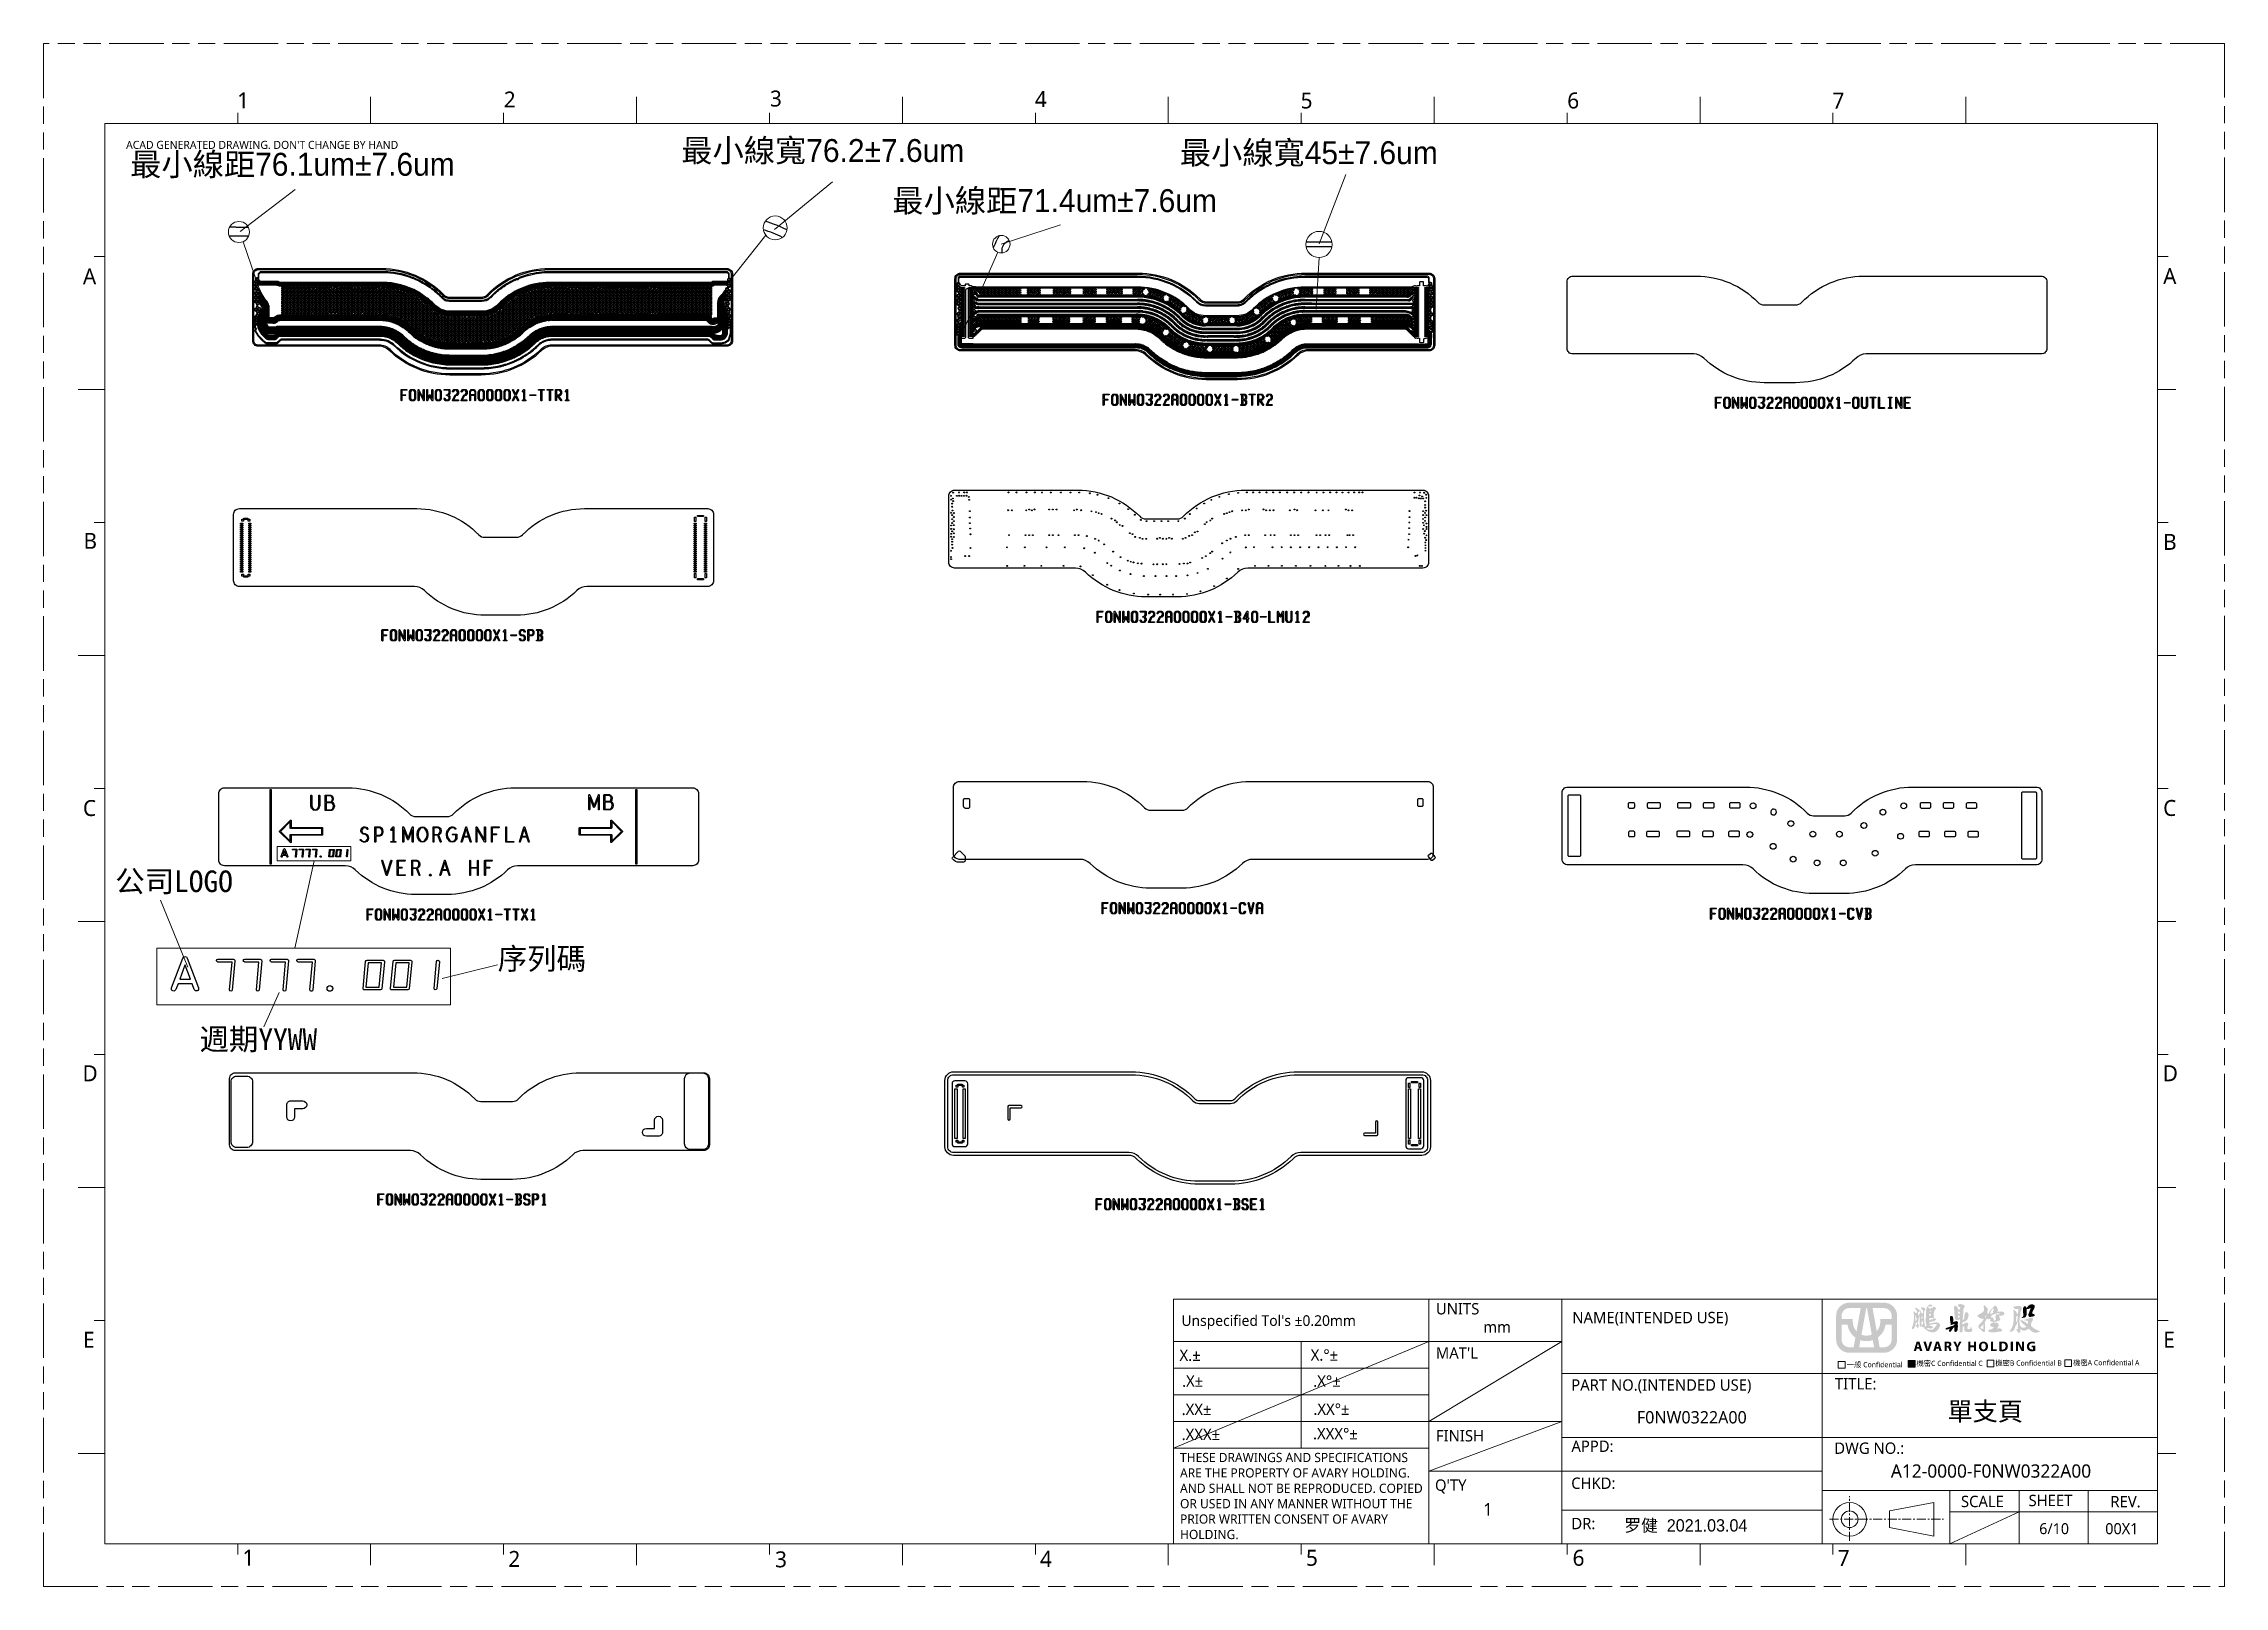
# Model space of a CAD drawing. Extents: x 1548 to 1929, y -174 to 95.
import ezdxf

# ---------------------------------------------------------------- set-up
doc = ezdxf.new("R2010")
doc.units = 0
doc.linetypes.add('CENTER', pattern=[50.8, 31.75, -6.35, 6.35, -6.35])
doc.linetypes.add('PHANTOM', pattern=[29.5, 9.5, -1.5, 3, -1.5, 3, -1.5, 9.5])
doc.layers.get('0').update_dxf_attribs({"lineweight": 5})
doc.layers.add('0PAPERF', color=2, linetype='PHANTOM', lineweight=5, plot=False)
for name, color, linetype, lineweight in [('DIM', 3, 'Continuous', 5), ('備註', 1, 'Continuous', 5), ('尺寸線', 3, 'Continuous', 5)]:
    doc.layers.add(name, color=color, linetype=linetype, lineweight=lineweight)
for name, color, linetype in [('gbr-dxf_layer0', 7, 'Continuous'), ('gbr-outline-dxf_layer1', 2, 'Continuous'), ('图层 1', 7, 'Continuous'), ('鵬鼎', 5, 'Continuous')]:
    doc.layers.add(name, color=color, linetype=linetype)
doc.styles.add('SIMPLEX', font='simplex.shx')
doc.styles.get("Standard").update_dxf_attribs({"font": 'txt.shx'})

msp = doc.modelspace()

# ---------------------------------------------------------------- texts
for s, insert, char_height, width, attachment_point in [('{\\fMicrosoft JhengHei|b0|i0|c136|p0;A}', (1917.88, 55.72), 2.7869, 5.2568, 1), ('{\\fMicrosoft JhengHei|b0|i0|c136|p0;B}', (1917.88, 9.32), 2.7869, 5.2568, 1), ('{\\fMicrosoft JhengHei|b0|i0|c136|p0;C}', (1917.88, -37.15), 2.7869, 5.2568, 1), ('{\\fMicrosoft JhengHei|b0|i0|c136|p0;D}', (1917.81, -83.48), 2.7869, 5.2568, 1), ('{\\fMicrosoft JhengHei|b0|i0|c136|p0;E}', (1917.89, -130), 2.7869, 5.2568, 1), ('{\\fMicrosoft JhengHei|b0|i0|c136|p18;\\C1;機密A Confidential A}', (1902.15, -134.96), 0.9075, 11.8513, 1), ('{\\fMicrosoft JhengHei|b0|i0|c136|p0;TITLE:}', (1860.55, -138.1), 1.9845, 9.2308, 1), ('{\\fSimSun|b0|i0|c134|p18;單支頁}', (1886.8, -144.09), 3.2256, 126.9773, 5), ('{\\fMicrosoft JhengHei|b0|i0|c136|p0;DWG NO.:}', (1860.43, -149.35), 1.9845, 15.8712, 1), ('{\\fMicrosoft JhengHei|b0|i0|c136|p0;\\H1.244111x;SCALE} ', (1882.56, -158.65), 1.5951, 9.2264, 1), ('{\\fMicrosoft JhengHei|b0|i0|c136|p0;SHEET}', (1894.37, -158.48), 1.9845, 10.1052, 1), ('{\\fMicrosoft JhengHei|b0|i0|c136|p0;REV.}', (1908.66, -158.69), 1.9845, 10.1052, 1), ('{\\fMicrosoft JhengHei|b0|i0|c136|p0;6/10}', (1896.23, -163.44), 1.9142, 10.1052, 1), ('{\\fMicrosoft JhengHei|b0|i0|c136|p0;7}', (1861.03, -168.11), 2.7869, 1.6968, 1)]:
    msp.add_mtext(s, dxfattribs=dict(insert=insert, char_height=char_height, width=width, attachment_point=attachment_point))
at = {"lineweight": 0, "char_height": 3.7733, "attachment_point": 1, "style": 'SIMPLEX'}
for s, insert, width in [('{\\fSimSun|b0|i0|c134|p2;\\C1;公司LOGO}', (1560.11, -49.46), 26.1006), ('{\\fSimSun|b0|i0|c134|p2;\\C1;序列碼}', (1626.92, -62.97), 62.0002), ('{\\fSimSun|b0|i0|c134|p2;\\C1;週期YYWW}', (1574.83, -77.04), 22.6821)]:
    msp.add_mtext(s, dxfattribs=dict(at, insert=insert, width=width))
at = {"color": 0, "char_height": 1.9845, "attachment_point": 1}
for s, insert, width in [('{\\fMicrosoft JhengHei|b0|i0|c136|p0;UNITS}', (1790.83, -125), 9.2308), ('{\\fMicrosoft JhengHei|b0|i0|c136|p0;X.%%P}', (1746.04, -133.12), 9.2308), ('{\\fMicrosoft JhengHei|b0|i0|c136|p0;.X%%P}', (1746.49, -137.63), 3.3719), ('{\\fMicrosoft JhengHei|b0|i0|c136|p0;.XX%%P}', (1746.42, -142.57), 9.2308), ('{\\fMicrosoft JhengHei|b0|i0|c136|p0;.XX%%D%%P}', (1769.43, -142.54), 9.2308), ('{\\fMicrosoft JhengHei|b0|i0|c136|p0;.XXX%%P}', (1746.42, -146.94), 9.2308), ('{\\fMicrosoft JhengHei|b0|i0|c136|p0;.XXX%%D%%P}', (1769.37, -146.82), 9.2308), ('{\\fMicrosoft JhengHei|b0|i0|c136|p0;FINISH}', (1790.84, -147.18), 9.2308), ("{\\fMicrosoft JhengHei|b0|i0|c136|p0;Q'TY}", (1790.67, -155.8), 6.8048)]:
    msp.add_mtext(s, dxfattribs=dict(at, insert=insert, width=width))
at = {"color": 2, "attachment_point": 1}
for s, insert, char_height, width in [('{\\fMicrosoft JhengHei|b0|i0|c136|p18;\\C1;一般 Confidential}', (1862.62, -135.3), 0.9075, 12.4464), ('{\\fMicrosoft JhengHei|b0|i0|c136|p18;\\C1;\\fMicrosoft JhengHei|b0|i0|c136|p18;機密C \\fMicrosoft JhengHei|b0|i0|c136|p18;Confidential C}', (1874.79, -135.08), 0.90746, 11.8513), ('{\\fMicrosoft JhengHei|b0|i0|c136|p18;\\C1;機密B Confidential B}', (1888.56, -135.02), 0.9075, 11.8513)]:
    msp.add_mtext(s, dxfattribs=dict(at, insert=insert, char_height=char_height, width=width))
at = {"color": 3, "insert": (1746.13, -151.16), "char_height": 1.6128, "width": 42.9722, "attachment_point": 1}
msp.add_mtext('{\\fMicrosoft JhengHei|b0|i0|c136|p0;THESE DRAWINGS AND SPECIFICATIONS ARE THE PROPERTY OF AVARY HOLDING. AND SHALL NOT BE REPRODUCED. COPIED OR USED IN ANY MANNER WITHOUT THE PRIOR WRITTEN CONSENT OF AVARY HOLDING.}', dxfattribs=at)
at = {"linetype": 'Continuous', "attachment_point": 1}
for s, insert, char_height, width in [('{\\fMicrosoft JhengHei|b0|i0|c136|p0;A12-0000-F0NW0322A00}', (1870.31, -153.17), 2.3224, 28.0052), ('{\\fPMingLiU|b0|i0|c136|p18;罗健  2021.03.04}', (1823.74, -162.75), 2.1504, 35.8311), ('{\\fMicrosoft JhengHei|b0|i0|c136|p0;\\C0;00X1}', (1907.76, -163.43), 1.9354, 2.7726)]:
    msp.add_mtext(s, dxfattribs=dict(at, insert=insert, char_height=char_height, width=width))
at = {"layer": 'DIM', "color": 0, "char_height": 2.7869, "width": 1.6968, "attachment_point": 1}
for s, insert in [('{\\fMicrosoft JhengHei|b0|i0|c136|p0;1}', (1581.41, 86.42)), ('{\\fMicrosoft JhengHei|b0|i0|c136|p0;2}', (1627.99, 86.57)), ('{\\fMicrosoft JhengHei|b0|i0|c136|p0;3}', (1674.49, 86.74)), ('{\\fMicrosoft JhengHei|b0|i0|c136|p0;4}', (1720.77, 86.63)), ('{\\fMicrosoft JhengHei|b0|i0|c136|p0;5}', (1767.2, 86.4)), ('{\\fMicrosoft JhengHei|b0|i0|c136|p0;6}', (1813.78, 86.4)), ('{\\fMicrosoft JhengHei|b0|i0|c136|p0;7}', (1860.1, 86.38)), ('{\\fMicrosoft JhengHei|b0|i0|c136|p0;1}', (1582.34, -168.06)), ('{\\fMicrosoft JhengHei|b0|i0|c136|p0;2}', (1628.79, -168.29)), ('{\\fMicrosoft JhengHei|b0|i0|c136|p0;3}', (1675.38, -168.36)), ('{\\fMicrosoft JhengHei|b0|i0|c136|p0;4}', (1721.67, -168.28)), ('{\\fMicrosoft JhengHei|b0|i0|c136|p0;5}', (1768.13, -168.09)), ('{\\fMicrosoft JhengHei|b0|i0|c136|p0;6}', (1814.71, -168.09))]:
    msp.add_mtext(s, dxfattribs=dict(at, insert=insert))
at = {"layer": '備註', "color": 1, "linetype": 'Continuous', "char_height": 4, "attachment_point": 1}
for s, insert, width in [('{\\fPMingLiU|b0|i0|c136|p18;最小線距76.1um%%P7.6um}', (1562.73, 75.87), 89.5129), ('{\\fPMingLiU|b0|i0|c136|p18;最小線寬76.2%%P7.6um}', (1659.01, 78.27), 111.2662), ('{\\fPMingLiU|b0|i0|c136|p18;最小線寬45%%P7.6um}', (1746.1, 77.89), 111.2662), ('{\\fPMingLiU|b0|i0|c136|p18;最小線距71.4um%%P7.6um}', (1695.88, 69.52), 89.5129)]:
    msp.add_mtext(s, dxfattribs=dict(at, insert=insert, width=width))
at = {"layer": '備註', "color": 0, "lineweight": 0, "ltscale": 2, "insert": (1746.37, -127.13), "char_height": 1.8579, "attachment_point": 1}
msp.add_mtext("{\\fMicrosoft JhengHei|b0|i0|c136|p0;Unspecified Tol's %%P0.20mm}", dxfattribs=at)
at = {"layer": '備註', "color": 0, "attachment_point": 1}
for s, insert, char_height, width in [('{\\fMicrosoft JhengHei|b0|i0|c136|p0;mm}', (1799.11, -128.19), 1.9845, 9.2308), ('{\\fMicrosoft JhengHei|b0|i0|c136|p0;NAME(INTENDED USE)}', (1814.66, -126.54), 1.9845, 39.2477), ('{\\fMicrosoft JhengHei|b0|i0|c136|p0;X.%%D%%P}', (1768.96, -133.08), 1.9845, 9.2308), ("{\\fMicrosoft JhengHei|b0|i0|c136|p0;MAT'L}", (1790.82, -132.72), 1.9845, 9.2308), ('{\\fMicrosoft JhengHei|b0|i0|c136|p0;.X%%D%%P}', (1769.41, -137.64), 1.9845, 9.2308), ('{\\fMicrosoft JhengHei|b0|i0|c136|p0;PART NO.(INTENDED USE)}', (1814.48, -138.32), 1.9845, 40.2206), ('{\\fMicrosoft JhengHei|b0|i0|c136|p0;APPD:}', (1814.51, -149.01), 1.9845, 9.2308), ('{\\fMicrosoft JhengHei|b0|i0|c136|p0;CHKD:}', (1814.47, -155.47), 1.9845, 9.2308), ('{\\fMicrosoft JhengHei|b0|i0|c136|p0;1}', (1799.1, -159.94), 2.1713, 2.1497), ('{\\fMicrosoft JhengHei|b0|i0|c136|p0;DR:}', (1814.5, -162.51), 1.9845, 9.2308)]:
    msp.add_mtext(s, dxfattribs=dict(at, insert=insert, char_height=char_height, width=width))
at = {"layer": '尺寸線', "linetype": 'Continuous', "insert": (1562.01, 77.95), "char_height": 1.3978, "width": 50.5462, "attachment_point": 1}
msp.add_mtext("{\\fMicrosoft JhengHei|b0|i0|c136|p0;ACAD GENERATED DRAWING. DON'T CHANGE BY HAND}", dxfattribs=at)
at = {"layer": '鵬鼎', "color": 0, "char_height": 2.7869, "width": 5.2568, "attachment_point": 1}
for s, insert in [('{\\fMicrosoft JhengHei|b0|i0|c136|p0;A}', (1554.47, 55.7)), ('{\\fMicrosoft JhengHei|b0|i0|c136|p0;B}', (1554.57, 9.5)), ('{\\fMicrosoft JhengHei|b0|i0|c136|p0;C}', (1554.47, -37.16)), ('{\\fMicrosoft JhengHei|b0|i0|c136|p0;D}', (1554.4, -83.49)), ('{\\fMicrosoft JhengHei|b0|i0|c136|p0;E}', (1554.48, -130.02))]:
    msp.add_mtext(s, dxfattribs=dict(at, insert=insert))

# ---------------------------------------------------------------- blocks, each defined once
blk = doc.blocks.new('6')
at = {"layer": '图层 1', "true_color": 0xf50613}
h = blk.add_hatch(color=1, dxfattribs=at)
h.dxf.hatch_style = 2
edge = h.paths.add_edge_path()
edge.add_spline(control_points=[(-0.84, 7.1), (-0.84, 7.1), (0.89, -2.45), (0.89, -2.45), (0.31, -2.7), (-0.33, -2.83), (-1.01, -2.83), (-1.66, -2.83), (-2.28, -2.71), (-2.84, -2.48), (-2.84, -2.48), (-1.11, 7.1), (-1.11, 7.1), (-1.11, 7.1), (-0.84, 7.1), (-0.84, 7.1)], knot_values=[0, 0, 0, 0, 1, 1, 1, 2, 2, 2, 3, 3, 3, 4, 4, 4, 5, 5, 5, 5], degree=3, periodic=1)
edge = h.paths.add_edge_path()
edge.add_spline(control_points=[(5.31, 9.08), (5.31, 9.08), (-7.25, 9.08), (-7.25, 9.08), (-9.86, 9.08), (-11.98, 6.96), (-11.98, 4.35), (-11.98, 4.35), (-11.98, -4.27), (-11.98, -4.27), (-11.98, -6.88), (-9.86, -9), (-7.25, -9), (-7.25, -9), (5.31, -9), (5.31, -9), (7.91, -9), (10.04, -6.88), (10.04, -4.27), (10.04, -4.27), (10.04, 4.35), (10.04, 4.35), (10.04, 6.96), (7.91, 9.08), (5.31, 9.08)], knot_values=[0, 0, 0, 0, 0.352778, 0.352778, 0.352778, 0.705556, 0.705556, 0.705556, 1.058334, 1.058334, 1.058334, 1.411112, 1.411112, 1.411112, 1.76389, 1.76389, 1.76389, 2.116668, 2.116668, 2.116668, 2.469446, 2.469446, 2.469446, 2.822224, 2.822224, 2.822224, 2.822224], degree=3, periodic=0)
edge.add_line((5.31, 9.08), (5.31, 9.08))
edge = h.paths.add_edge_path()
edge.add_spline(control_points=[(8.06, 4.35), (8.06, 4.35), (8.06, 3.12), (8.06, 3.12), (8.06, 3.12), (3.96, 3.12), (3.96, 3.12), (3.96, 3.12), (3.96, 2.13), (3.96, 2.13), (3.96, 0.86), (3.47, -0.31), (2.68, -1.19), (2.68, -1.19), (1.17, 7.1), (1.17, 7.1), (1.17, 7.1), (5.31, 7.1), (5.31, 7.1), (6.82, 7.1), (8.06, 5.87), (8.06, 4.35)], knot_values=[0, 0, 0, 0, 0.352778, 0.352778, 0.352778, 0.705556, 0.705556, 0.705556, 1.058334, 1.058334, 1.058334, 1.411112, 1.411112, 1.411112, 1.76389, 1.76389, 1.76389, 2.116668, 2.116668, 2.116668, 2.469446, 2.469446, 2.469446, 2.469446], degree=3, periodic=0)
edge.add_line((8.06, 4.35), (8.06, 4.35))
edge = h.paths.add_edge_path()
edge.add_spline(control_points=[(-1.01, -4.81), (-0.22, -4.81), (0.54, -4.67), (1.25, -4.43), (1.25, -4.43), (1.72, -7.02), (1.72, -7.02), (1.72, -7.02), (-3.67, -7.02), (-3.67, -7.02), (-3.67, -7.02), (-3.2, -4.45), (-3.2, -4.45), (-2.51, -4.68), (-1.78, -4.81), (-1.01, -4.81)], knot_values=[0, 0, 0, 0, 0.352778, 0.352778, 0.352778, 0.705556, 0.705556, 0.705556, 1.058334, 1.058334, 1.058334, 1.411112, 1.411112, 1.411112, 1.76389, 1.76389, 1.76389, 1.76389], degree=3, periodic=0)
edge.add_line((-1.01, -4.81), (-1.01, -4.81))
edge = h.paths.add_edge_path()
edge.add_spline(control_points=[(-7.25, 7.1), (-7.25, 7.1), (-3.12, 7.1), (-3.12, 7.1), (-3.12, 7.1), (-4.63, -1.25), (-4.63, -1.25), (-5.46, -0.37), (-5.98, 0.82), (-5.98, 2.13), (-5.98, 2.13), (-5.98, 3.12), (-5.98, 3.12), (-5.98, 3.12), (-10, 3.12), (-10, 3.12), (-10, 3.12), (-10, 4.35), (-10, 4.35), (-10, 5.87), (-8.77, 7.1), (-7.25, 7.1)], knot_values=[0, 0, 0, 0, 0.352778, 0.352778, 0.352778, 0.705556, 0.705556, 0.705556, 1.058334, 1.058334, 1.058334, 1.411112, 1.411112, 1.411112, 1.76389, 1.76389, 1.76389, 2.116668, 2.116668, 2.116668, 2.469446, 2.469446, 2.469446, 2.469446], degree=3, periodic=0)
edge.add_line((-7.25, 7.1), (-7.25, 7.1))
edge = h.paths.add_edge_path()
edge.add_spline(control_points=[(-10, -4.27), (-10, -4.27), (-10, 1.14), (-10, 1.14), (-10, 1.14), (-7.89, 1.14), (-7.89, 1.14), (-7.61, -0.77), (-6.55, -2.44), (-5.04, -3.52), (-5.04, -3.52), (-5.68, -7.02), (-5.68, -7.02), (-5.68, -7.02), (-7.25, -7.02), (-7.25, -7.02), (-8.77, -7.02), (-10, -5.79), (-10, -4.27)], knot_values=[0, 0, 0, 0, 0.352778, 0.352778, 0.352778, 0.705556, 0.705556, 0.705556, 1.058334, 1.058334, 1.058334, 1.411112, 1.411112, 1.411112, 1.76389, 1.76389, 1.76389, 2.116668, 2.116668, 2.116668, 2.116668], degree=3, periodic=0)
edge.add_line((-10, -4.27), (-10, -4.27))
edge = h.paths.add_edge_path()
edge.add_spline(control_points=[(5.31, -7.02), (5.31, -7.02), (3.73, -7.02), (3.73, -7.02), (3.73, -7.02), (3.09, -3.47), (3.09, -3.47), (4.56, -2.39), (5.6, -0.75), (5.87, 1.14), (5.87, 1.14), (8.06, 1.14), (8.06, 1.14), (8.06, 1.14), (8.06, -4.27), (8.06, -4.27), (8.06, -5.79), (6.82, -7.02), (5.31, -7.02)], knot_values=[0, 0, 0, 0, 0.352778, 0.352778, 0.352778, 0.705556, 0.705556, 0.705556, 1.058334, 1.058334, 1.058334, 1.411112, 1.411112, 1.411112, 1.76389, 1.76389, 1.76389, 2.116668, 2.116668, 2.116668, 2.116668], degree=3, periodic=0)
edge.add_line((5.31, -7.02), (5.31, -7.02))
at = {"layer": '图层 1', "true_color": 0x000099}
h = blk.add_hatch(color=174, dxfattribs=at)
h.dxf.hatch_style = 2
edge = h.paths.add_edge_path()
edge.add_spline(control_points=[(21.7, 4.45), (21.7, 4.45), (21.7, 4.7), (21.7, 4.7), (21.7, 4.7), (21.7, 4.95), (21.7, 4.95), (21.7, 4.95), (21.7, 5.15), (21.7, 5.15), (21.73, 5.12), (21.77, 5.09), (21.81, 5.06), (21.86, 5.03), (21.91, 5.01), (21.97, 5.01), (22.03, 4.98), (22.09, 4.97), (22.13, 4.97), (22.13, 4.97), (22.24, 4.97), (22.24, 4.97), (22.24, 4.97), (22.24, 4.88), (22.24, 4.88), (22.24, 4.88), (22.24, 4.74), (22.24, 4.74), (22.24, 4.74), (22.24, 4.61), (22.24, 4.61), (22.24, 4.61), (22.24, 4.52), (22.24, 4.52), (22.24, 4.52), (22.2, 4.52), (22.2, 4.52), (22.14, 4.49), (22.08, 4.44), (22.02, 4.38), (21.93, 4.35), (21.82, 4.31), (21.7, 4.25), (21.7, 4.25), (21.7, 4.45), (21.7, 4.45)], knot_values=[0, 0, 0, 0, 1, 1, 1, 2, 2, 2, 3, 3, 3, 4, 4, 4, 5, 5, 5, 6, 6, 6, 7, 7, 7, 8, 8, 8, 9, 9, 9, 10, 10, 10, 11, 11, 11, 12, 12, 12, 13, 13, 13, 14, 14, 14, 15, 15, 15, 15], degree=3, periodic=1)
edge = h.paths.add_edge_path()
edge.add_spline(control_points=[(16.6, 4.04), (16.6, 4.21), (16.61, 4.34), (16.64, 4.43), (16.67, 4.46), (16.72, 4.44), (16.78, 4.38), (16.81, 4.35), (16.84, 4.28), (16.87, 4.16), (16.87, 4.16), (16.87, 3.88), (16.87, 3.88), (16.84, 3.82), (16.82, 3.78), (16.82, 3.75), (16.82, 3.63), (16.81, 3.52), (16.8, 3.43), (16.78, 3.34), (16.81, 3.32), (16.87, 3.36), (16.93, 3.41), (16.99, 3.46), (17.05, 3.52), (17.11, 3.58), (17.17, 3.63), (17.23, 3.66), (17.23, 3.66), (17.23, 3.59), (17.23, 3.59), (17.23, 3.59), (17.23, 3.5), (17.23, 3.5), (17.23, 3.5), (17.23, 3.39), (17.23, 3.39), (17.23, 3.39), (17.23, 3.3), (17.23, 3.3), (17.17, 3.27), (17.12, 3.22), (17.09, 3.16), (17.06, 3.07), (17.03, 2.97), (16.98, 2.85), (16.93, 2.72), (16.88, 2.63), (16.82, 2.57), (16.79, 2.48), (16.76, 2.42), (16.73, 2.39), (16.7, 2.48), (16.67, 2.61), (16.64, 2.78), (16.61, 2.94), (16.6, 3.15), (16.6, 3.41), (16.6, 3.41), (16.6, 4.04), (16.6, 4.04)], knot_values=[0, 0, 0, 0, 1, 1, 1, 2, 2, 2, 3, 3, 3, 4, 4, 4, 5, 5, 5, 6, 6, 6, 7, 7, 7, 8, 8, 8, 9, 9, 9, 10, 10, 10, 11, 11, 11, 12, 12, 12, 13, 13, 13, 14, 14, 14, 15, 15, 15, 16, 16, 16, 17, 17, 17, 18, 18, 18, 19, 19, 19, 20, 20, 20, 20], degree=3, periodic=1)
edge = h.paths.add_edge_path()
edge.add_spline(control_points=[(18.72, 4.06), (18.72, 4.34), (18.74, 4.49), (18.79, 4.52), (18.83, 4.55), (18.88, 4.49), (18.95, 4.34), (18.91, 4.19), (18.88, 4.04), (18.85, 3.91), (18.82, 3.77), (18.84, 3.7), (18.9, 3.7), (18.93, 3.73), (18.99, 3.79), (19.08, 3.88), (19.17, 3.97), (19.25, 4.05), (19.31, 4.11), (19.31, 4.11), (19.31, 4.06), (19.31, 4.06), (19.31, 4.06), (19.35, 4.02), (19.35, 4.02), (19.35, 4.02), (19.35, 3.97), (19.35, 3.97), (19.35, 3.97), (19.4, 3.93), (19.4, 3.93), (19.37, 3.9), (19.33, 3.84), (19.28, 3.75), (19.24, 3.66), (19.17, 3.55), (19.08, 3.43), (18.99, 3.31), (18.92, 3.22), (18.88, 3.16), (18.83, 3.1), (18.78, 3.07), (18.72, 3.07), (18.72, 3.07), (18.72, 4.06), (18.72, 4.06)], knot_values=[0, 0, 0, 0, 1, 1, 1, 2, 2, 2, 3, 3, 3, 4, 4, 4, 5, 5, 5, 6, 6, 6, 7, 7, 7, 8, 8, 8, 9, 9, 9, 10, 10, 10, 11, 11, 11, 12, 12, 12, 13, 13, 13, 14, 14, 14, 15, 15, 15, 15], degree=3, periodic=1)
edge = h.paths.add_edge_path()
edge.add_spline(control_points=[(25.27, 1.54), (25.12, 1.71), (24.91, 1.84), (24.64, 1.9), (24.34, 1.96), (24.07, 1.97), (23.83, 1.94), (23.58, 1.91), (23.37, 1.88), (23.19, 1.85), (22.76, 1.72), (22.15, 1.58), (22.15, 1.58), (22.12, 1.58), (22.09, 1.57), (22.04, 1.56), (22, 1.54), (21.94, 1.53), (21.88, 1.51), (21.82, 1.5), (21.77, 1.48), (21.72, 1.47), (21.68, 1.45), (21.64, 1.43), (21.61, 1.4), (21.61, 1.4), (21.61, 1.56), (21.61, 1.56), (21.61, 1.56), (21.61, 1.76), (21.61, 1.76), (21.64, 1.82), (21.66, 1.88), (21.68, 1.94), (21.69, 2), (21.7, 2.06), (21.7, 2.12), (21.7, 2.12), (21.79, 2.12), (21.79, 2.12), (21.82, 2.12), (21.87, 2.13), (21.93, 2.14), (21.99, 2.16), (22.04, 2.17), (22.09, 2.17), (22.11, 2.17), (22.12, 2.17), (22.14, 2.18), (22.14, 2.18), (22.15, 2.21), (22.15, 2.21), (22.15, 2.21), (22.53, 2.26), (22.68, 2.29), (22.84, 2.32), (23.19, 2.39), (23.19, 2.39), (23.37, 2.45), (23.56, 2.54), (23.76, 2.66), (23.95, 2.79), (24.07, 2.92), (24.1, 3.07), (24.16, 3.19), (24.08, 3.28), (23.87, 3.34), (23.71, 3.36), (23.53, 3.37), (23.35, 3.38), (23.14, 3.36), (22.94, 3.21), (22.75, 3.14), (22.55, 3.06), (22.15, 2.89), (22.15, 2.89), (22.09, 2.89), (22.03, 2.88), (21.97, 2.85), (21.91, 2.81), (21.86, 2.79), (21.81, 2.75), (21.77, 2.72), (21.73, 2.71), (21.7, 2.71), (21.7, 2.71), (21.7, 2.87), (21.7, 2.87), (21.7, 2.87), (21.7, 3.09), (21.7, 3.09), (21.7, 3.09), (21.7, 3.34), (21.7, 3.34), (21.7, 3.34), (21.7, 3.48), (21.7, 3.48), (21.7, 3.48), (22.36, 3.6), (22.6, 3.61), (22.84, 3.62), (22.93, 3.53), (23.04, 3.53), (23.15, 3.53), (23.26, 3.61), (23.26, 3.61), (23.28, 3.73), (23.3, 3.88), (23.33, 4.04), (23.36, 4.21), (23.36, 4.34), (23.33, 4.43), (23.3, 4.49), (23.25, 4.52), (23.19, 4.52), (23.19, 4.64), (23.21, 4.8), (23.24, 5.01), (23.24, 5.22), (23.28, 5.47), (23.37, 5.76), (23.46, 6.05), (23.57, 6.27), (23.69, 6.44), (23.81, 6.6), (23.92, 6.7), (24.01, 6.73), (24.07, 6.76), (24.1, 6.84), (24.1, 6.96), (24.07, 7.08), (23.96, 7.21), (23.78, 7.36), (23.6, 7.51), (23.42, 7.57), (23.24, 7.54), (23.06, 7.51), (22.92, 7.44), (22.83, 7.32), (22.8, 7.29), (22.76, 7.26), (22.7, 7.23), (22.61, 7.2), (22.5, 7.14), (22.38, 7.05), (22.23, 6.99), (22.12, 6.94), (22.06, 6.89), (22, 6.84), (21.97, 6.81), (21.97, 6.78), (21.97, 6.81), (21.93, 6.84), (21.84, 6.89), (21.75, 6.94), (21.63, 7.02), (21.48, 7.14), (21.32, 7.26), (21.25, 7.37), (21.25, 7.48), (21.25, 7.58), (21.3, 7.66), (21.39, 7.73), (21.45, 7.75), (21.52, 7.77), (21.61, 7.77), (21.67, 7.77), (21.77, 7.75), (21.91, 7.73), (22.04, 7.69), (22.16, 7.68), (22.27, 7.68), (22.37, 7.68), (22.47, 7.69), (22.56, 7.73), (22.65, 7.82), (22.7, 7.92), (22.7, 8.04), (22.7, 8.16), (22.59, 8.27), (22.38, 8.36), (22.2, 8.42), (22.02, 8.43), (21.84, 8.4), (21.66, 8.37), (21.54, 8.31), (21.48, 8.22), (21.3, 8.04), (21.12, 7.83), (20.96, 7.59), (20.79, 7.35), (20.67, 7.07), (20.59, 6.75), (20.52, 6.44), (20.48, 6.13), (20.48, 5.83), (20.48, 5.83), (20.48, 4.97), (20.48, 4.97), (20.48, 4.88), (20.47, 4.65), (20.44, 4.29), (20.41, 3.93), (20.39, 3.43), (20.39, 2.8), (20.36, 2.2), (20.39, 1.73), (20.48, 1.4), (20.54, 1.08), (20.63, 0.88), (20.74, 0.82), (20.81, 0.78), (20.86, 0.76), (20.86, 0.76), (20.62, 0.74), (20.13, 0.41), (20.13, 0.41), (20.13, 0.41), (20.08, 0.57), (20.08, 0.63), (20.04, 0.78), (20, 1.11), (19.94, 1.6), (19.88, 2.1), (19.82, 2.75), (19.76, 3.57), (19.7, 4.38), (19.68, 5), (19.71, 5.42), (19.74, 5.84), (19.8, 6.1), (19.89, 6.19), (20.13, 6.28), (20.26, 6.44), (20.26, 6.66), (20.26, 6.89), (20.08, 7.08), (19.74, 7.25), (19.39, 7.42), (19.12, 7.47), (18.92, 7.41), (18.73, 7.35), (18.64, 7.23), (18.67, 7.05), (18.7, 7.02), (18.73, 6.97), (18.74, 6.91), (18.76, 6.85), (18.81, 6.79), (18.9, 6.73), (18.96, 6.64), (19.02, 6.58), (19.08, 6.55), (19.17, 6.49), (19.25, 6.44), (19.31, 6.42), (19.31, 6.35), (19.31, 6.27), (19.33, 6.17), (19.34, 6.06), (19.35, 5.93), (19.35, 5.78), (19.35, 5.63), (19.36, 5.5), (19.37, 5.4), (19.39, 5.29), (19.4, 5.21), (19.4, 5.15), (19.31, 5.18), (19.22, 5.21), (19.13, 5.24), (19.13, 5.24), (18.85, 5.24), (18.85, 5.24), (18.82, 5.3), (18.8, 5.37), (18.79, 5.44), (18.77, 5.52), (18.76, 5.62), (18.74, 5.74), (18.73, 5.86), (18.7, 5.96), (18.65, 6.05), (18.61, 6.14), (18.57, 6.23), (18.54, 6.33), (18.51, 6.35), (18.49, 6.37), (18.47, 6.37), (18.46, 6.37), (18.43, 6.33), (18.4, 6.23), (18.37, 6.14), (18.36, 6.02), (18.36, 5.87), (18.36, 5.87), (18.36, 5.51), (18.36, 5.51), (18.24, 5.3), (18.13, 5.09), (18.04, 4.88), (17.92, 4.67), (17.8, 4.44), (17.68, 4.2), (17.68, 4.26), (17.67, 4.34), (17.66, 4.45), (17.64, 4.55), (17.63, 4.67), (17.63, 4.81), (17.63, 4.95), (17.63, 5.06), (17.61, 5.15), (17.6, 5.24), (17.59, 5.33), (17.59, 5.42), (17.68, 5.48), (17.79, 5.57), (17.91, 5.69), (18.03, 5.81), (18.12, 5.95), (18.18, 6.1), (18.24, 6.25), (18.21, 6.37), (18.09, 6.46), (17.97, 6.55), (17.83, 6.63), (17.68, 6.69), (17.44, 6.93), (17.2, 7.1), (16.96, 7.21), (16.72, 7.31), (16.58, 7.28), (16.55, 7.12), (16.52, 6.95), (16.58, 6.78), (16.73, 6.6), (16.88, 6.42), (17.05, 6.31), (17.23, 6.28), (17.23, 6.28), (17.23, 6.05), (17.23, 6.05), (17.23, 6.05), (17.23, 5.74), (17.23, 5.74), (17.23, 5.74), (17.23, 5.42), (17.23, 5.42), (17.23, 5.42), (17.23, 5.26), (17.23, 5.26), (17.23, 5.25), (17.21, 5.25), (17.16, 5.29), (17.12, 5.31), (17.05, 5.34), (16.96, 5.35), (16.87, 5.37), (16.76, 5.39), (16.64, 5.42), (16.61, 5.45), (16.58, 5.5), (16.55, 5.56), (16.52, 5.59), (16.49, 5.63), (16.46, 5.69), (16.4, 5.75), (16.35, 5.81), (16.32, 5.87), (16.29, 5.9), (16.26, 5.93), (16.23, 5.96), (16.14, 5.99), (16.08, 5.95), (16.05, 5.83), (16.02, 5.68), (16.02, 5.44), (16.05, 5.1), (16.08, 4.77), (16.11, 4.41), (16.14, 4.02), (16.14, 4.02), (16.14, 3.25), (16.14, 3.25), (16.11, 2.95), (16.07, 2.59), (16.01, 2.17), (15.92, 1.75), (15.84, 1.38), (15.78, 1.08), (15.69, 0.78), (15.63, 0.56), (15.6, 0.4), (15.57, 0.4), (15.55, 0.42), (15.53, 0.45), (15.52, 0.48), (15.5, 0.51), (15.47, 0.54), (15.44, 0.48), (15.42, 0.43), (15.42, 0.4), (15.36, 0.13), (15.35, -0.09), (15.38, -0.27), (15.41, -0.48), (15.51, -0.56), (15.69, -0.5), (15.87, -0.44), (16.04, -0.3), (16.19, -0.09), (16.31, 0.12), (16.4, 0.3), (16.46, 0.45), (16.46, 0.45), (16.46, 0.54), (16.46, 0.54), (16.46, 0.57), (16.48, 0.63), (16.51, 0.72), (16.51, 0.78), (16.51, 0.84), (16.53, 0.9), (16.54, 0.96), (16.55, 1.02), (16.55, 1.08), (16.58, 1.02), (16.64, 0.92), (16.73, 0.79), (16.82, 0.65), (16.94, 0.5), (17.09, 0.34), (17.24, 0.17), (17.38, 0.07), (17.5, 0.04), (17.62, 0.01), (17.71, 0.04), (17.77, 0.13), (17.8, 0.13), (17.83, 0.16), (17.86, 0.22), (17.86, 0.22), (17.86, 0.4), (17.86, 0.4), (17.89, 0.47), (17.89, 0.54), (17.86, 0.63), (17.83, 0.69), (17.8, 0.75), (17.77, 0.81), (17.71, 0.93), (17.66, 1.16), (17.63, 1.49), (17.6, 1.79), (17.63, 2.2), (17.7, 2.71), (17.78, 3.22), (17.88, 3.64), (18, 3.97), (18.09, 4.28), (18.18, 4.49), (18.27, 4.61), (18.24, 4.49), (18.22, 4.35), (18.22, 4.2), (18.22, 4.2), (18.22, 3.7), (18.22, 3.7), (18.22, 3.7), (18.22, 3.21), (18.22, 3.21), (18.22, 3.06), (18.22, 2.88), (18.2, 2.66), (18.18, 2.45), (18.18, 2.21), (18.18, 1.92), (18.18, 1.92), (18.18, 1.17), (18.18, 1.17), (18.18, 0.96), (18.18, 0.79), (18.2, 0.65), (18.22, 0.52), (18.25, 0.4), (18.31, 0.31), (18.37, 0.22), (18.43, 0.21), (18.49, 0.27), (18.55, 0.3), (18.58, 0.38), (18.58, 0.5), (18.58, 0.62), (18.57, 0.72), (18.54, 0.81), (18.63, 0.78), (18.72, 0.72), (18.81, 0.63), (18.9, 0.54), (19.02, 0.45), (19.17, 0.36), (19.29, 0.27), (19.41, 0.21), (19.53, 0.18), (19.65, 0.15), (19.77, 0.13), (19.89, 0.13), (19.83, 0.01), (19.82, -0.09), (19.85, -0.18), (19.9, -0.29), (20.01, -0.39), (20.18, -0.5), (20.18, -0.5), (20.18, -0.5), (20.19, -0.5), (20.41, -0.67), (20.77, -0.88), (20.91, -1), (20.94, -1.02), (20.98, -1.04), (21.02, -1.07), (21.02, -1.08), (21.02, -1.08), (21.02, -1.09), (21.08, -1.12), (21.16, -1.16), (21.25, -1.22), (21.34, -1.25), (21.45, -1.3), (21.57, -1.36), (21.9, -1.51), (22.29, -1.61), (22.74, -1.67), (23.19, -1.7), (23.66, -1.57), (24.14, -1.27), (24.59, -0.94), (24.93, -0.56), (25.16, -0.14), (25.38, 0.29), (25.53, 0.66), (25.59, 0.99), (25.53, 1.17), (25.42, 1.35), (25.27, 1.54)], knot_values=[0, 0, 0, 0, 0.352778, 0.352778, 0.352778, 0.705556, 0.705556, 0.705556, 1.058334, 1.058334, 1.058334, 1.411112, 1.411112, 1.411112, 1.76389, 1.76389, 1.76389, 2.116668, 2.116668, 2.116668, 2.469446, 2.469446, 2.469446, 2.822224, 2.822224, 2.822224, 3.175002, 3.175002, 3.175002, 3.52778, 3.52778, 3.52778, 3.880558, 3.880558, 3.880558, 4.233336, 4.233336, 4.233336, 4.586114, 4.586114, 4.586114, 4.938892, 4.938892, 4.938892, 5.29167, 5.29167, 5.29167, 5.644448, 5.644448, 5.644448, 5.997226, 5.997226, 5.997226, 6.350004, 6.350004, 6.350004, 6.702782, 6.702782, 6.702782, 7.05556, 7.05556, 7.05556, 7.408338, 7.408338, 7.408338, 7.761116, 7.761116, 7.761116, 8.113894, 8.113894, 8.113894, 8.466672, 8.466672, 8.466672, 8.81945, 8.81945, 8.81945, 9.172228, 9.172228, 9.172228, 9.525006, 9.525006, 9.525006, 9.877784, 9.877784, 9.877784, 10.230562, 10.230562, 10.230562, 10.58334, 10.58334, 10.58334, 10.936118, 10.936118, 10.936118, 11.288896, 11.288896, 11.288896, 11.641674, 11.641674, 11.641674, 11.994452, 11.994452, 11.994452, 12.34723, 12.34723, 12.34723, 12.700008, 12.700008, 12.700008, 13.052786, 13.052786, 13.052786, 13.405564, 13.405564, 13.405564, 13.758342, 13.758342, 13.758342, 14.11112, 14.11112, 14.11112, 14.463898, 14.463898, 14.463898, 14.816676, 14.816676, 14.816676, 15.169454, 15.169454, 15.169454, 15.522232, 15.522232, 15.522232, 15.87501, 15.87501, 15.87501, 16.227788, 16.227788, 16.227788, 16.580566, 16.580566, 16.580566, 16.933344, 16.933344, 16.933344, 17.286123, 17.286123, 17.286123, 17.638901, 17.638901, 17.638901, 17.991679, 17.991679, 17.991679, 18.344457, 18.344457, 18.344457, 18.697235, 18.697235, 18.697235, 19.050013, 19.050013, 19.050013, 19.402791, 19.402791, 19.402791, 19.755569, 19.755569, 19.755569, 20.108347, 20.108347, 20.108347, 20.461125, 20.461125, 20.461125, 20.813903, 20.813903, 20.813903, 21.166681, 21.166681, 21.166681, 21.519459, 21.519459, 21.519459, 21.872237, 21.872237, 21.872237, 22.225015, 22.225015, 22.225015, 22.577793, 22.577793, 22.577793, 22.930571, 22.930571, 22.930571, 23.283349, 23.283349, 23.283349, 23.636127, 23.636127, 23.636127, 23.988905, 23.988905, 23.988905, 24.341683, 24.341683, 24.341683, 24.694461, 24.694461, 24.694461, 25.047239, 25.047239, 25.047239, 25.400017, 25.400017, 25.400017, 25.752795, 25.752795, 25.752795, 26.105573, 26.105573, 26.105573, 26.458351, 26.458351, 26.458351, 26.811129, 26.811129, 26.811129, 27.163907, 27.163907, 27.163907, 27.516685, 27.516685, 27.516685, 27.869463, 27.869463, 27.869463, 28.222241, 28.222241, 28.222241, 28.575019, 28.575019, 28.575019, 28.927797, 28.927797, 28.927797, 29.280575, 29.280575, 29.280575, 29.633353, 29.633353, 29.633353, 29.986131, 29.986131, 29.986131, 30.338909, 30.338909, 30.338909, 30.691687, 30.691687, 30.691687, 31.044465, 31.044465, 31.044465, 31.397243, 31.397243, 31.397243, 31.750021, 31.750021, 31.750021, 32.102799, 32.102799, 32.102799, 32.455577, 32.455577, 32.455577, 32.808355, 32.808355, 32.808355, 33.161133, 33.161133, 33.161133, 33.513911, 33.513911, 33.513911, 33.866689, 33.866689, 33.866689, 34.219467, 34.219467, 34.219467, 34.572245, 34.572245, 34.572245, 34.925023, 34.925023, 34.925023, 35.277801, 35.277801, 35.277801, 35.630579, 35.630579, 35.630579, 35.983357, 35.983357, 35.983357, 36.336135, 36.336135, 36.336135, 36.688913, 36.688913, 36.688913, 37.041691, 37.041691, 37.041691, 37.394469, 37.394469, 37.394469, 37.747247, 37.747247, 37.747247, 38.100025, 38.100025, 38.100025, 38.452803, 38.452803, 38.452803, 38.805581, 38.805581, 38.805581, 39.158359, 39.158359, 39.158359, 39.511137, 39.511137, 39.511137, 39.863915, 39.863915, 39.863915, 40.216693, 40.216693, 40.216693, 40.569471, 40.569471, 40.569471, 40.922249, 40.922249, 40.922249, 41.275027, 41.275027, 41.275027, 41.627805, 41.627805, 41.627805, 41.980583, 41.980583, 41.980583, 42.333361, 42.333361, 42.333361, 42.686139, 42.686139, 42.686139, 43.038917, 43.038917, 43.038917, 43.391695, 43.391695, 43.391695, 43.744473, 43.744473, 43.744473, 44.097251, 44.097251, 44.097251, 44.450029, 44.450029, 44.450029, 44.802807, 44.802807, 44.802807, 45.155585, 45.155585, 45.155585, 45.508363, 45.508363, 45.508363, 45.861141, 45.861141, 45.861141, 46.213919, 46.213919, 46.213919, 46.566697, 46.566697, 46.566697, 46.919475, 46.919475, 46.919475, 47.272253, 47.272253, 47.272253, 47.625031, 47.625031, 47.625031, 47.977809, 47.977809, 47.977809, 48.330587, 48.330587, 48.330587, 48.683365, 48.683365, 48.683365, 49.036143, 49.036143, 49.036143, 49.388921, 49.388921, 49.388921, 49.741699, 49.741699, 49.741699, 50.094477, 50.094477, 50.094477, 50.447255, 50.447255, 50.447255, 50.800033, 50.800033, 50.800033, 51.152812, 51.152812, 51.152812, 51.50559, 51.50559, 51.50559, 51.858368, 51.858368, 51.858368, 52.211146, 52.211146, 52.211146, 52.563924, 52.563924, 52.563924, 52.916702, 52.916702, 52.916702, 53.26948, 53.26948, 53.26948, 53.622258, 53.622258, 53.622258, 53.975036, 53.975036, 53.975036, 54.327814, 54.327814, 54.327814, 54.680592, 54.680592, 54.680592, 55.03337, 55.03337, 55.03337, 55.386148, 55.386148, 55.386148, 55.738926, 55.738926, 55.738926, 56.091704, 56.091704, 56.091704, 56.444482, 56.444482, 56.444482, 56.79726, 56.79726, 56.79726, 57.150038, 57.150038, 57.150038, 57.502816, 57.502816, 57.502816, 57.855594, 57.855594, 57.855594, 58.208372, 58.208372, 58.208372, 58.56115, 58.56115, 58.56115, 58.913928, 58.913928, 58.913928, 59.266706, 59.266706, 59.266706, 59.619484, 59.619484, 59.619484, 59.972262, 59.972262, 59.972262, 60.32504, 60.32504, 60.32504, 60.677818, 60.677818, 60.677818, 61.030596, 61.030596, 61.030596, 61.383374, 61.383374, 61.383374, 61.736152, 61.736152, 61.736152, 62.08893, 62.08893, 62.08893, 62.441708, 62.441708, 62.441708, 62.794486, 62.794486, 62.794486, 63.147264, 63.147264, 63.147264, 63.500042, 63.500042, 63.500042, 63.85282, 63.85282, 63.85282, 64.205598, 64.205598, 64.205598, 64.205598], degree=3, periodic=0)
edge.add_line((25.27, 1.54), (25.27, 1.54))
edge = h.paths.add_edge_path()
edge.add_spline(control_points=[(21.84, 6.01), (21.87, 6.07), (21.93, 6.11), (22.02, 6.14), (22.11, 6.17), (22.19, 6.19), (22.27, 6.19), (22.27, 6.19), (22.47, 6.19), (22.47, 6.19), (22.44, 6.16), (22.42, 6.13), (22.42, 6.1), (22.39, 6.07), (22.36, 6.04), (22.33, 6.01), (22.33, 5.95), (22.32, 5.92), (22.29, 5.92), (22.29, 5.89), (22.27, 5.86), (22.24, 5.83), (22.24, 5.83), (22.15, 5.83), (22.15, 5.83), (22.15, 5.83), (22.02, 5.83), (22.02, 5.83), (22.02, 5.83), (21.88, 5.83), (21.88, 5.83), (21.88, 5.83), (21.79, 5.83), (21.79, 5.83), (21.79, 5.89), (21.81, 5.95), (21.84, 6.01)], knot_values=[0, 0, 0, 0, 0.352778, 0.352778, 0.352778, 0.705556, 0.705556, 0.705556, 1.058334, 1.058334, 1.058334, 1.411112, 1.411112, 1.411112, 1.76389, 1.76389, 1.76389, 2.116668, 2.116668, 2.116668, 2.469446, 2.469446, 2.469446, 2.822224, 2.822224, 2.822224, 3.175002, 3.175002, 3.175002, 3.52778, 3.52778, 3.52778, 3.880558, 3.880558, 3.880558, 4.233336, 4.233336, 4.233336, 4.233336], degree=3, periodic=0)
edge.add_line((21.84, 6.01), (21.84, 6.01))
edge = h.paths.add_edge_path()
edge.add_spline(control_points=[(17.3, 1.92), (17.28, 1.84), (17.27, 1.76), (17.25, 1.67), (17.24, 1.58), (17.23, 1.5), (17.23, 1.42), (17.23, 1.42), (17.23, 1.22), (17.23, 1.22), (17.23, 1.16), (17.21, 1.11), (17.18, 1.08), (17.15, 1.02), (17.09, 1.01), (17, 1.04), (16.91, 1.07), (16.84, 1.11), (16.78, 1.17), (16.69, 1.2), (16.64, 1.23), (16.64, 1.24), (16.64, 1.24), (16.64, 1.35), (16.64, 1.35), (16.64, 1.35), (16.64, 1.49), (16.64, 1.49), (16.64, 1.49), (16.64, 1.67), (16.64, 1.67), (16.64, 1.67), (16.64, 1.76), (16.64, 1.76), (16.7, 1.73), (16.75, 1.73), (16.78, 1.76), (16.84, 1.76), (16.9, 1.79), (16.96, 1.85), (17.02, 1.91), (17.08, 1.96), (17.14, 2.01), (17.2, 2.05), (17.26, 2.09), (17.32, 2.12), (17.32, 2.06), (17.31, 1.99), (17.3, 1.92)], knot_values=[0, 0, 0, 0, 0.352778, 0.352778, 0.352778, 0.705556, 0.705556, 0.705556, 1.058334, 1.058334, 1.058334, 1.411112, 1.411112, 1.411112, 1.76389, 1.76389, 1.76389, 2.116668, 2.116668, 2.116668, 2.469446, 2.469446, 2.469446, 2.822224, 2.822224, 2.822224, 3.175002, 3.175002, 3.175002, 3.52778, 3.52778, 3.52778, 3.880558, 3.880558, 3.880558, 4.233336, 4.233336, 4.233336, 4.586114, 4.586114, 4.586114, 4.938892, 4.938892, 4.938892, 5.29167, 5.29167, 5.29167, 5.644448, 5.644448, 5.644448, 5.644448], degree=3, periodic=0)
edge.add_line((17.3, 1.92), (17.3, 1.92))
edge = h.paths.add_edge_path()
edge.add_spline(control_points=[(19.42, 1.63), (19.4, 1.51), (19.4, 1.4), (19.4, 1.31), (19.4, 1.25), (19.37, 1.2), (19.31, 1.17), (19.28, 1.11), (19.22, 1.1), (19.13, 1.13), (19.04, 1.13), (18.96, 1.16), (18.9, 1.22), (18.81, 1.25), (18.76, 1.29), (18.74, 1.33), (18.73, 1.38), (18.72, 1.42), (18.72, 1.47), (18.72, 1.47), (18.72, 1.67), (18.72, 1.67), (18.72, 1.67), (18.72, 1.87), (18.72, 1.87), (18.72, 1.87), (18.72, 2.03), (18.72, 2.03), (18.81, 2.03), (18.9, 2.05), (18.99, 2.08), (19.05, 2.14), (19.11, 2.21), (19.17, 2.3), (19.2, 2.39), (19.24, 2.48), (19.28, 2.57), (19.33, 2.66), (19.37, 2.74), (19.4, 2.8), (19.4, 2.8), (19.4, 2.48), (19.4, 2.48), (19.4, 2.36), (19.4, 2.22), (19.42, 2.05), (19.43, 1.89), (19.43, 1.75), (19.42, 1.63)], knot_values=[0, 0, 0, 0, 0.352778, 0.352778, 0.352778, 0.705556, 0.705556, 0.705556, 1.058334, 1.058334, 1.058334, 1.411112, 1.411112, 1.411112, 1.76389, 1.76389, 1.76389, 2.116668, 2.116668, 2.116668, 2.469446, 2.469446, 2.469446, 2.822224, 2.822224, 2.822224, 3.175002, 3.175002, 3.175002, 3.52778, 3.52778, 3.52778, 3.880558, 3.880558, 3.880558, 4.233336, 4.233336, 4.233336, 4.586114, 4.586114, 4.586114, 4.938892, 4.938892, 4.938892, 5.29167, 5.29167, 5.29167, 5.644448, 5.644448, 5.644448, 5.644448], degree=3, periodic=0)
edge.add_line((19.42, 1.63), (19.42, 1.63))
edge = h.paths.add_edge_path()
edge.add_spline(control_points=[(24.14, 0.81), (24.05, 0.63), (23.92, 0.44), (23.76, 0.25), (23.59, 0.05), (23.43, -0.12), (23.28, -0.25), (23.13, -0.38), (23.01, -0.5), (22.92, -0.59), (22.83, -0.65), (22.7, -0.69), (22.52, -0.72), (22.33, -0.75), (22.11, -0.74), (21.84, -0.68), (21.57, -0.62), (21.34, -0.57), (21.16, -0.54), (20.98, -0.48), (20.84, -0.44), (20.75, -0.41), (20.72, -0.38), (20.72, -0.34), (20.75, -0.29), (20.78, -0.25), (20.84, -0.21), (20.93, -0.18), (21.02, -0.15), (21.1, -0.12), (21.16, -0.09), (21.18, -0.09), (21.19, -0.09), (21.2, -0.09), (21.2, -0.09), (21.21, -0.09), (21.21, -0.09), (21.21, -0.09), (21.21, -0.09), (21.22, -0.09), (21.25, -0.08), (21.27, -0.07), (21.28, -0.06), (21.29, -0.06), (21.3, -0.06), (21.3, -0.05), (21.3, -0.06), (21.31, -0.06), (21.31, -0.06), (21.31, -0.06), (21.31, -0.05), (21.31, -0.05), (21.35, -0.04), (21.39, -0.03), (21.42, -0.03), (21.49, -0.04), (21.71, -0.05), (21.79, -0.13), (21.82, -0.15), (21.84, -0.18), (21.87, -0.2), (21.93, -0.26), (21.97, -0.32), (22, -0.38), (22.03, -0.45), (22.06, -0.49), (22.09, -0.52), (22.12, -0.52), (22.15, -0.51), (22.18, -0.48), (22.18, -0.38), (22.24, -0.3), (22.34, -0.23), (22.45, -0.15), (22.57, -0.09), (22.73, -0.02), (22.91, 0.01), (23, 0.07), (23, 0.16), (23.03, 0.22), (23, 0.29), (22.91, 0.38), (22.85, 0.44), (22.78, 0.5), (22.7, 0.54), (22.63, 0.59), (22.52, 0.63), (22.39, 0.68), (22.25, 0.72), (22.12, 0.76), (22, 0.79), (21.97, 0.79), (21.95, 0.8), (21.92, 0.8), (21.92, 0.8), (21.75, 0.9), (21.44, 0.87), (21.36, 0.87), (21.27, 0.88), (21.2, 0.9), (21.23, 0.9), (21.4, 0.94), (21.7, 1.01), (22, 1.09), (22.42, 1.17), (22.94, 1.26), (23.47, 1.35), (23.84, 1.4), (24.05, 1.4), (24.29, 1.37), (24.4, 1.31), (24.37, 1.22), (24.31, 1.1), (24.23, 0.96), (24.14, 0.81)], knot_values=[0, 0, 0, 0, 0.352778, 0.352778, 0.352778, 0.705556, 0.705556, 0.705556, 1.058334, 1.058334, 1.058334, 1.411112, 1.411112, 1.411112, 1.76389, 1.76389, 1.76389, 2.116668, 2.116668, 2.116668, 2.469446, 2.469446, 2.469446, 2.822224, 2.822224, 2.822224, 3.175002, 3.175002, 3.175002, 3.52778, 3.52778, 3.52778, 3.880558, 3.880558, 3.880558, 4.233336, 4.233336, 4.233336, 4.586114, 4.586114, 4.586114, 4.938892, 4.938892, 4.938892, 5.29167, 5.29167, 5.29167, 5.644448, 5.644448, 5.644448, 5.997226, 5.997226, 5.997226, 6.350004, 6.350004, 6.350004, 6.702782, 6.702782, 6.702782, 7.05556, 7.05556, 7.05556, 7.408338, 7.408338, 7.408338, 7.761116, 7.761116, 7.761116, 8.113894, 8.113894, 8.113894, 8.466672, 8.466672, 8.466672, 8.81945, 8.81945, 8.81945, 9.172228, 9.172228, 9.172228, 9.525006, 9.525006, 9.525006, 9.877784, 9.877784, 9.877784, 10.230562, 10.230562, 10.230562, 10.58334, 10.58334, 10.58334, 10.936118, 10.936118, 10.936118, 11.288896, 11.288896, 11.288896, 11.641674, 11.641674, 11.641674, 11.994452, 11.994452, 11.994452, 12.34723, 12.34723, 12.34723, 12.700008, 12.700008, 12.700008, 13.052786, 13.052786, 13.052786, 13.405564, 13.405564, 13.405564, 13.405564], degree=3, periodic=0)
edge.add_line((24.14, 0.81), (24.14, 0.81))
h = blk.add_hatch(color=174, dxfattribs=at)
h.dxf.hatch_style = 2
edge = h.paths.add_edge_path()
edge.add_spline(control_points=[(32.56, 5.06), (32.5, 5.06), (32.43, 5.07), (32.34, 5.1), (32.34, 5.1), (32.16, 5.1), (32.16, 5.1), (32.1, 5.1), (32.06, 5.12), (32.04, 5.15), (32.03, 5.18), (32.04, 5.24), (32.07, 5.33), (32.07, 5.42), (32.06, 5.52), (32.04, 5.62), (32.03, 5.73), (32.01, 5.82), (32, 5.9), (31.98, 5.97), (31.98, 6.02), (31.98, 6.05), (32.07, 5.99), (32.16, 5.93), (32.27, 5.87), (32.38, 5.81), (32.47, 5.75), (32.56, 5.69), (32.62, 5.6), (32.67, 5.5), (32.7, 5.4), (32.73, 5.29), (32.74, 5.18), (32.74, 5.06), (32.74, 5.06), (32.56, 5.06), (32.56, 5.06)], knot_values=[0, 0, 0, 0, 1, 1, 1, 2, 2, 2, 3, 3, 3, 4, 4, 4, 5, 5, 5, 6, 6, 6, 7, 7, 7, 8, 8, 8, 9, 9, 9, 10, 10, 10, 11, 11, 11, 12, 12, 12, 12], degree=3, periodic=1)
edge = h.paths.add_edge_path()
edge.add_spline(control_points=[(37.17, -0.9), (37.13, -0.37), (36.86, -0.06), (36.75, 0.24), (36.66, 0.49), (36.53, 0.47), (36.49, 0.01), (36.45, -0.45), (36.47, -0.45), (36.03, -0.45), (36.03, -0.45), (35.82, -0.45), (35.82, -0.45), (35.64, -0.45), (35.52, -0.41), (35.46, -0.34), (35.4, -0.27), (35.37, -0.15), (35.37, 0), (35.37, 0.15), (35.41, 0.34), (35.5, 0.59), (35.56, 0.8), (35.62, 0.98), (35.68, 1.13), (35.71, 1.31), (35.73, 1.44), (35.73, 1.54), (35.64, 1.69), (35.51, 1.79), (35.34, 1.85), (35.18, 1.91), (34.96, 1.88), (34.69, 1.76), (34.42, 1.64), (34.19, 1.52), (34.01, 1.4), (33.83, 1.25), (33.69, 1.16), (33.6, 1.13), (33.6, 1.13), (33.6, 1.54), (33.6, 1.54), (33.6, 1.69), (33.65, 1.81), (33.74, 1.92), (33.83, 2.02), (33.96, 2.11), (34.12, 2.17), (34.29, 2.23), (34.45, 2.28), (34.62, 2.33), (34.79, 2.37), (34.99, 2.54), (35.23, 2.85), (35.47, 3.15), (35.65, 3.57), (35.77, 4.11), (35.86, 4.62), (35.83, 5.01), (35.68, 5.26), (35.53, 5.52), (35.35, 5.65), (35.14, 5.65), (34.96, 5.62), (34.79, 5.53), (34.64, 5.38), (34.49, 5.2), (34.39, 4.92), (34.33, 4.56), (34.3, 4.17), (34.27, 3.85), (34.26, 3.59), (34.24, 3.33), (34.24, 3.15), (34.24, 3.03), (34.24, 3.03), (34.12, 3.03), (34.12, 3.03), (34.12, 3.03), (33.96, 3.03), (33.96, 3.03), (33.9, 3), (33.86, 2.98), (33.83, 2.98), (33.83, 2.98), (33.74, 2.98), (33.74, 2.98), (33.74, 3.22), (33.75, 3.51), (33.78, 3.84), (33.81, 4.17), (33.84, 4.56), (33.87, 5.01), (33.9, 5.47), (33.93, 5.86), (33.96, 6.21), (33.99, 6.56), (34.01, 6.84), (34.01, 7.05), (34.04, 7.08), (34.07, 7.1), (34.1, 7.12), (34.13, 7.13), (34.17, 7.16), (34.21, 7.21), (34.26, 7.25), (34.29, 7.29), (34.3, 7.32), (34.32, 7.35), (34.34, 7.38), (34.37, 7.41), (34.49, 7.59), (34.46, 7.8), (34.28, 8.04), (34.1, 8.28), (33.77, 8.44), (33.29, 8.52), (32.81, 8.59), (32.45, 8.57), (32.23, 8.45), (32, 8.33), (31.92, 8.19), (31.98, 8.04), (31.98, 7.98), (32.01, 7.92), (32.07, 7.86), (32.1, 7.77), (32.17, 7.69), (32.29, 7.64), (32.41, 7.57), (32.52, 7.51), (32.61, 7.45), (32.7, 7.39), (32.77, 7.35), (32.84, 7.32), (32.84, 7.29), (32.83, 7.23), (32.81, 7.16), (32.8, 7.08), (32.79, 7), (32.79, 6.91), (32.79, 6.91), (32.79, 6.66), (32.79, 6.66), (32.79, 6.66), (32.79, 6.46), (32.79, 6.46), (32.73, 6.49), (32.65, 6.52), (32.56, 6.55), (32.47, 6.58), (32.37, 6.63), (32.25, 6.69), (32.13, 6.72), (32.04, 6.76), (32, 6.82), (31.95, 6.88), (31.92, 6.94), (31.89, 7), (31.92, 7.12), (31.89, 7.27), (31.8, 7.43), (31.71, 7.6), (31.55, 7.73), (31.34, 7.82), (31.13, 7.91), (30.95, 7.91), (30.8, 7.84), (30.65, 7.76), (30.56, 7.66), (30.53, 7.54), (30.56, 7.3), (30.59, 7.02), (30.62, 6.69), (30.65, 6.35), (30.68, 5.97), (30.71, 5.53), (30.74, 5.1), (30.77, 4.71), (30.8, 4.38), (30.8, 4.05), (30.82, 3.78), (30.85, 3.57), (30.85, 3.39), (30.9, 3.22), (31, 3.07), (31.11, 2.92), (31.3, 2.83), (31.57, 2.8), (31.81, 2.8), (32.04, 2.84), (32.25, 2.91), (32.46, 2.99), (32.62, 3.06), (32.74, 3.12), (32.71, 2.88), (32.7, 2.57), (32.7, 2.21), (32.67, 1.82), (32.65, 1.38), (32.65, 0.9), (32.62, 0.39), (32.61, -0.05), (32.61, -0.41), (32.61, -0.77), (32.59, -1.07), (32.56, -1.31), (32.59, -1.34), (32.61, -1.39), (32.61, -1.45), (32.64, -1.48), (32.68, -1.52), (32.74, -1.58), (32.81, -1.61), (32.86, -1.64), (32.93, -1.67), (32.93, -1.67), (33.06, -1.67), (33.06, -1.67), (33.24, -1.67), (33.41, -1.61), (33.56, -1.49), (33.68, -1.37), (33.74, -1.18), (33.74, -0.9), (33.74, -0.6), (33.72, -0.35), (33.69, -0.14), (33.66, 0.07), (33.65, 0.22), (33.65, 0.31), (33.68, 0.31), (33.72, 0.33), (33.78, 0.36), (33.87, 0.36), (33.96, 0.38), (34.03, 0.4), (34.11, 0.43), (34.18, 0.47), (34.24, 0.5), (34.3, 0.52), (34.34, 0.54), (34.37, 0.54), (34.37, 0.45), (34.36, 0.35), (34.35, 0.25), (34.33, 0.14), (34.31, 0.01), (34.28, -0.14), (34.25, -0.29), (34.24, -0.42), (34.24, -0.54), (34.24, -0.66), (34.25, -0.77), (34.28, -0.86), (34.31, -1.01), (34.46, -1.18), (34.73, -1.36), (35.03, -1.51), (35.43, -1.58), (35.91, -1.58), (36.42, -1.55), (36.77, -1.48), (36.95, -1.36), (37.16, -1.21), (37.23, -1.06), (37.17, -0.9)], knot_values=[0, 0, 0, 0, 0.352778, 0.352778, 0.352778, 0.705556, 0.705556, 0.705556, 1.058334, 1.058334, 1.058334, 1.411112, 1.411112, 1.411112, 1.76389, 1.76389, 1.76389, 2.116668, 2.116668, 2.116668, 2.469446, 2.469446, 2.469446, 2.822224, 2.822224, 2.822224, 3.175002, 3.175002, 3.175002, 3.52778, 3.52778, 3.52778, 3.880558, 3.880558, 3.880558, 4.233336, 4.233336, 4.233336, 4.586114, 4.586114, 4.586114, 4.938892, 4.938892, 4.938892, 5.29167, 5.29167, 5.29167, 5.644448, 5.644448, 5.644448, 5.997226, 5.997226, 5.997226, 6.350004, 6.350004, 6.350004, 6.702782, 6.702782, 6.702782, 7.05556, 7.05556, 7.05556, 7.408338, 7.408338, 7.408338, 7.761116, 7.761116, 7.761116, 8.113894, 8.113894, 8.113894, 8.466672, 8.466672, 8.466672, 8.81945, 8.81945, 8.81945, 9.172228, 9.172228, 9.172228, 9.525006, 9.525006, 9.525006, 9.877784, 9.877784, 9.877784, 10.230562, 10.230562, 10.230562, 10.58334, 10.58334, 10.58334, 10.936118, 10.936118, 10.936118, 11.288896, 11.288896, 11.288896, 11.641674, 11.641674, 11.641674, 11.994452, 11.994452, 11.994452, 12.34723, 12.34723, 12.34723, 12.700008, 12.700008, 12.700008, 13.052786, 13.052786, 13.052786, 13.405564, 13.405564, 13.405564, 13.758342, 13.758342, 13.758342, 14.11112, 14.11112, 14.11112, 14.463898, 14.463898, 14.463898, 14.816676, 14.816676, 14.816676, 15.169454, 15.169454, 15.169454, 15.522232, 15.522232, 15.522232, 15.87501, 15.87501, 15.87501, 16.227788, 16.227788, 16.227788, 16.580566, 16.580566, 16.580566, 16.933344, 16.933344, 16.933344, 17.286123, 17.286123, 17.286123, 17.638901, 17.638901, 17.638901, 17.991679, 17.991679, 17.991679, 18.344457, 18.344457, 18.344457, 18.697235, 18.697235, 18.697235, 19.050013, 19.050013, 19.050013, 19.402791, 19.402791, 19.402791, 19.755569, 19.755569, 19.755569, 20.108347, 20.108347, 20.108347, 20.461125, 20.461125, 20.461125, 20.813903, 20.813903, 20.813903, 21.166681, 21.166681, 21.166681, 21.519459, 21.519459, 21.519459, 21.872237, 21.872237, 21.872237, 22.225015, 22.225015, 22.225015, 22.577793, 22.577793, 22.577793, 22.930571, 22.930571, 22.930571, 23.283349, 23.283349, 23.283349, 23.636127, 23.636127, 23.636127, 23.988905, 23.988905, 23.988905, 24.341683, 24.341683, 24.341683, 24.694461, 24.694461, 24.694461, 25.047239, 25.047239, 25.047239, 25.400017, 25.400017, 25.400017, 25.752795, 25.752795, 25.752795, 26.105573, 26.105573, 26.105573, 26.458351, 26.458351, 26.458351, 26.811129, 26.811129, 26.811129, 27.163907, 27.163907, 27.163907, 27.516685, 27.516685, 27.516685, 27.869463, 27.869463, 27.869463, 28.222241, 28.222241, 28.222241, 28.575019, 28.575019, 28.575019, 28.927797, 28.927797, 28.927797, 29.280575, 29.280575, 29.280575, 29.633353, 29.633353, 29.633353, 29.986131, 29.986131, 29.986131, 30.338909, 30.338909, 30.338909, 30.691687, 30.691687, 30.691687, 31.044465, 31.044465, 31.044465, 31.397243, 31.397243, 31.397243, 31.397243], degree=3, periodic=0)
edge.add_line((37.17, -0.9), (37.17, -0.9))
edge = h.paths.add_edge_path()
edge.add_spline(control_points=[(32.68, 4.09), (32.66, 3.98), (32.62, 3.88), (32.56, 3.79), (32.5, 3.7), (32.42, 3.65), (32.32, 3.64), (32.21, 3.62), (32.11, 3.61), (32.02, 3.61), (32.02, 3.61), (32.02, 3.79), (32.02, 3.79), (32.02, 3.79), (32.02, 4.02), (32.02, 4.02), (32.02, 4.02), (32.02, 4.25), (32.02, 4.25), (32.02, 4.25), (32.02, 4.43), (32.02, 4.43), (32.05, 4.4), (32.1, 4.38), (32.16, 4.38), (32.19, 4.35), (32.25, 4.34), (32.34, 4.34), (32.34, 4.34), (32.52, 4.34), (32.52, 4.34), (32.52, 4.34), (32.7, 4.34), (32.7, 4.34), (32.7, 4.28), (32.69, 4.19), (32.68, 4.09)], knot_values=[0, 0, 0, 0, 0.352778, 0.352778, 0.352778, 0.705556, 0.705556, 0.705556, 1.058334, 1.058334, 1.058334, 1.411112, 1.411112, 1.411112, 1.76389, 1.76389, 1.76389, 2.116668, 2.116668, 2.116668, 2.469446, 2.469446, 2.469446, 2.822224, 2.822224, 2.822224, 3.175002, 3.175002, 3.175002, 3.52778, 3.52778, 3.52778, 3.880558, 3.880558, 3.880558, 4.233336, 4.233336, 4.233336, 4.233336], degree=3, periodic=0)
edge.add_line((32.68, 4.09), (32.68, 4.09))
h = blk.add_hatch(color=174, dxfattribs=at)
h.dxf.hatch_style = 2
edge = h.paths.add_edge_path()
edge.add_spline(control_points=[(41.49, 8.27), (41.52, 8.19), (41.62, 8.06), (41.8, 7.9), (41.97, 7.74), (42.17, 7.54), (42.4, 7.3), (42.64, 7.05), (42.77, 6.85), (42.82, 6.69), (42.86, 6.53), (42.82, 6.41), (42.71, 6.32), (42.65, 6.26), (42.61, 6.18), (42.58, 6.08), (42.55, 5.98), (42.54, 5.84), (42.56, 5.65), (42.57, 5.46), (42.61, 5.31), (42.66, 5.19), (42.72, 5.08), (42.77, 4.99), (42.79, 4.93), (42.94, 5.08), (43.1, 5.29), (43.27, 5.58), (43.45, 5.87), (43.66, 6.2), (43.92, 6.56), (44.18, 6.92), (44.44, 7.19), (44.7, 7.36), (44.96, 7.54), (45.19, 8.01), (45.43, 8.04), (45.54, 7.98), (45.69, 7.89), (45.86, 7.78), (46.03, 7.63), (46.19, 7.07), (46.31, 6.84), (46.42, 6.58), (46.45, 6.36), (46.4, 6.19), (46.31, 5.99), (46.21, 5.84), (46.09, 5.76), (46.24, 5.76), (46.45, 5.78), (46.72, 5.82), (47, 5.86), (47.31, 5.89), (47.68, 5.89), (48.04, 5.89), (48.31, 5.81), (48.48, 5.65), (48.65, 5.49), (48.75, 5.31), (48.78, 5.11), (48.81, 4.99), (48.77, 4.87), (48.65, 4.76), (48.54, 4.61), (48.33, 4.51), (48.05, 4.45), (47.76, 4.37), (47.5, 4.32), (47.29, 4.32), (47.07, 4.32), (46.92, 4.34), (46.83, 4.37), (46.86, 4.28), (46.89, 4.2), (46.92, 4.11), (46.95, 4.02), (46.98, 3.91), (47, 3.78), (47.03, 3.65), (47.08, 3.54), (47.13, 3.46), (47.19, 3.37), (47.26, 3.31), (47.35, 3.28), (47.35, 3.11), (47.3, 2.95), (47.2, 2.81), (47.1, 2.66), (46.91, 2.55), (46.63, 2.46), (46.36, 2.37), (46.12, 2.31), (45.92, 2.28), (45.69, 2.26), (45.51, 2.21), (45.4, 2.15), (45.37, 2.15), (45.32, 2.13), (45.25, 2.09), (45.17, 2.05), (45.09, 1.99), (44.99, 1.94), (44.88, 1.88), (44.81, 1.84), (44.75, 1.81), (44.66, 1.75), (44.6, 1.7), (44.57, 1.68), (44.69, 1.73), (44.85, 1.79), (45.05, 1.85), (45.25, 1.91), (45.49, 1.92), (45.75, 1.89), (45.98, 1.86), (46.16, 1.79), (46.31, 1.66), (46.45, 1.53), (46.57, 1.39), (46.66, 1.24), (46.71, 1.13), (46.74, 1), (46.74, 0.85), (46.71, 0.71), (46.64, 0.55), (46.53, 0.4), (46.41, 0.24), (46.3, 0.1), (46.2, -0.02), (46.1, -0.13), (46.03, -0.23), (46.01, -0.32), (46.06, -0.32), (46.14, -0.31), (46.24, -0.27), (46.35, -0.25), (46.47, -0.22), (46.61, -0.19), (46.76, -0.16), (46.88, -0.15), (46.98, -0.17), (47.08, -0.18), (47.18, -0.2), (47.26, -0.23), (47.32, -0.26), (47.39, -0.3), (47.46, -0.34), (47.53, -0.38), (47.61, -0.45), (47.7, -0.54), (47.78, -0.62), (47.86, -0.71), (47.92, -0.8), (47.94, -0.88), (47.97, -0.96), (48, -1.01), (47.97, -1.07), (47.92, -1.13), (47.85, -1.19), (47.78, -1.25), (47.68, -1.29), (47.55, -1.32), (47.42, -1.35), (47.29, -1.36), (47.18, -1.36), (47.18, -1.36), (46.92, -1.36), (46.92, -1.36), (46.8, -1.36), (46.55, -1.4), (46.18, -1.49), (45.83, -1.55), (45.4, -1.61), (44.88, -1.66), (44.36, -1.69), (43.6, -1.57), (43.34, -1.48), (43.08, -1.37), (42.93, -1.22), (42.9, -1.05), (42.9, -1.05), (42.9, -1.01), (42.9, -1.01), (42.9, -1.01), (42.9, -0.96), (42.9, -0.96), (42.9, -0.96), (42.9, -0.92), (42.9, -0.92), (42.9, -0.92), (42.9, -0.88), (42.9, -0.88), (43.02, -0.82), (43.16, -0.76), (43.34, -0.7), (43.51, -0.61), (44.07, -0.59), (44.27, -0.45), (44.47, -0.31), (44.63, -0.16), (44.75, -0.02), (44.86, 0.13), (44.95, 0.26), (45.01, 0.38), (44.92, 0.32), (44.78, 0.29), (44.57, 0.29), (44.37, 0.29), (43.99, 0.38), (43.82, 0.58), (43.64, 0.76), (43.58, 0.94), (43.62, 1.13), (43.67, 1.31), (43.76, 1.45), (43.91, 1.54), (43.96, 1.57), (44.22, 1.62), (44.29, 1.68), (44.36, 1.73), (44.44, 1.81), (44.53, 1.89), (44.62, 1.98), (44.69, 2.06), (44.75, 2.13), (44.81, 2.2), (44.86, 2.26), (44.92, 2.28), (44.86, 2.28), (44.79, 2.27), (44.7, 2.24), (44.59, 2.24), (44.47, 2.23), (44.36, 2.22), (44.24, 2.2), (44.14, 2.21), (44.05, 2.24), (43.97, 2.27), (43.89, 2.31), (43.84, 2.35), (43.78, 2.39), (43.73, 2.45), (43.68, 2.52), (43.64, 2.6), (43.62, 2.68), (43.62, 2.78), (43.62, 2.88), (43.65, 2.98), (43.71, 3.07), (43.76, 3.12), (43.81, 3.18), (43.84, 3.24), (43.75, 3.27), (43.65, 3.26), (43.53, 3.22), (43.42, 3.17), (43.3, 3.14), (43.18, 3.11), (43.07, 3.08), (42.96, 3.09), (42.86, 3.15), (42.76, 3.21), (42.66, 3.31), (42.58, 3.46), (42.52, 3.34), (42.43, 3.21), (42.32, 3.07), (42.2, 2.92), (42.08, 2.73), (41.95, 2.5), (41.82, 2.27), (41.74, 2.07), (41.71, 1.92), (41.68, 1.76), (41.68, 1.62), (41.71, 1.5), (41.71, 1.5), (41.71, 0.92), (41.71, 0.92), (41.71, 0.67), (41.72, 0.39), (41.73, 0.07), (41.75, -0.25), (41.75, -0.52), (41.75, -0.75), (41.75, -0.98), (41.77, -1.19), (41.8, -1.36), (41.74, -1.45), (41.65, -1.5), (41.54, -1.53), (41.42, -1.56), (41.28, -1.53), (41.1, -1.45), (40.96, -1.33), (40.83, -1.23), (40.71, -1.14), (40.62, -1.03), (40.55, -0.94), (40.49, -0.88), (40.32, -0.71), (40.1, -0.52), (39.84, -0.32), (39.61, -0.15), (39.45, 0.05), (39.37, 0.27), (39.28, 0.48), (39.34, 0.71), (39.54, 0.94), (39.71, 1.2), (39.93, 1.46), (40.19, 1.72), (40.25, 1.78), (40.34, 1.86), (40.45, 1.98), (40.57, 2.1), (40.7, 2.23), (40.84, 2.39), (40.99, 2.55), (41.09, 2.7), (41.15, 2.85), (41.23, 2.96), (41.29, 3.08), (41.32, 3.2), (41.2, 3.2), (41.03, 3.22), (40.8, 3.28), (40.54, 3.31), (40.25, 3.4), (39.93, 3.54), (39.61, 3.69), (39.38, 3.85), (39.24, 4.02), (39.09, 4.2), (39.02, 4.34), (39.02, 4.45), (39.13, 4.57), (39.34, 4.7), (39.63, 4.85), (39.91, 4.99), (40.23, 5.18), (40.58, 5.41), (40.96, 5.61), (41.21, 5.83), (41.34, 6.06), (41.47, 6.29), (41.51, 6.52), (41.45, 6.75), (41.45, 6.87), (41.42, 7), (41.36, 7.15), (41.33, 7.26), (41.3, 7.39), (41.28, 7.54), (41.25, 7.68), (41.26, 7.81), (41.32, 7.93), (41.35, 8.04), (41.41, 8.16), (41.49, 8.27)], knot_values=[0, 0, 0, 0, 0.352778, 0.352778, 0.352778, 0.705556, 0.705556, 0.705556, 1.058334, 1.058334, 1.058334, 1.411112, 1.411112, 1.411112, 1.76389, 1.76389, 1.76389, 2.116668, 2.116668, 2.116668, 2.469446, 2.469446, 2.469446, 2.822224, 2.822224, 2.822224, 3.175002, 3.175002, 3.175002, 3.52778, 3.52778, 3.52778, 3.880558, 3.880558, 3.880558, 4.233336, 4.233336, 4.233336, 4.586114, 4.586114, 4.586114, 4.938892, 4.938892, 4.938892, 5.29167, 5.29167, 5.29167, 5.644448, 5.644448, 5.644448, 5.997226, 5.997226, 5.997226, 6.350004, 6.350004, 6.350004, 6.702782, 6.702782, 6.702782, 7.05556, 7.05556, 7.05556, 7.408338, 7.408338, 7.408338, 7.761116, 7.761116, 7.761116, 8.113894, 8.113894, 8.113894, 8.466672, 8.466672, 8.466672, 8.81945, 8.81945, 8.81945, 9.172228, 9.172228, 9.172228, 9.525006, 9.525006, 9.525006, 9.877784, 9.877784, 9.877784, 10.230562, 10.230562, 10.230562, 10.58334, 10.58334, 10.58334, 10.936118, 10.936118, 10.936118, 11.288896, 11.288896, 11.288896, 11.641674, 11.641674, 11.641674, 11.994452, 11.994452, 11.994452, 12.34723, 12.34723, 12.34723, 12.700008, 12.700008, 12.700008, 13.052786, 13.052786, 13.052786, 13.405564, 13.405564, 13.405564, 13.758342, 13.758342, 13.758342, 14.11112, 14.11112, 14.11112, 14.463898, 14.463898, 14.463898, 14.816676, 14.816676, 14.816676, 15.169454, 15.169454, 15.169454, 15.522232, 15.522232, 15.522232, 15.87501, 15.87501, 15.87501, 16.227788, 16.227788, 16.227788, 16.580566, 16.580566, 16.580566, 16.933344, 16.933344, 16.933344, 17.286123, 17.286123, 17.286123, 17.638901, 17.638901, 17.638901, 17.991679, 17.991679, 17.991679, 18.344457, 18.344457, 18.344457, 18.697235, 18.697235, 18.697235, 19.050013, 19.050013, 19.050013, 19.402791, 19.402791, 19.402791, 19.755569, 19.755569, 19.755569, 20.108347, 20.108347, 20.108347, 20.461125, 20.461125, 20.461125, 20.813903, 20.813903, 20.813903, 21.166681, 21.166681, 21.166681, 21.519459, 21.519459, 21.519459, 21.872237, 21.872237, 21.872237, 22.225015, 22.225015, 22.225015, 22.577793, 22.577793, 22.577793, 22.930571, 22.930571, 22.930571, 23.283349, 23.283349, 23.283349, 23.636127, 23.636127, 23.636127, 23.988905, 23.988905, 23.988905, 24.341683, 24.341683, 24.341683, 24.694461, 24.694461, 24.694461, 25.047239, 25.047239, 25.047239, 25.400017, 25.400017, 25.400017, 25.752795, 25.752795, 25.752795, 26.105573, 26.105573, 26.105573, 26.458351, 26.458351, 26.458351, 26.811129, 26.811129, 26.811129, 27.163907, 27.163907, 27.163907, 27.516685, 27.516685, 27.516685, 27.869463, 27.869463, 27.869463, 28.222241, 28.222241, 28.222241, 28.575019, 28.575019, 28.575019, 28.927797, 28.927797, 28.927797, 29.280575, 29.280575, 29.280575, 29.633353, 29.633353, 29.633353, 29.986131, 29.986131, 29.986131, 30.338909, 30.338909, 30.338909, 30.691687, 30.691687, 30.691687, 31.044465, 31.044465, 31.044465, 31.397243, 31.397243, 31.397243, 31.750021, 31.750021, 31.750021, 32.102799, 32.102799, 32.102799, 32.455577, 32.455577, 32.455577, 32.808355, 32.808355, 32.808355, 33.161133, 33.161133, 33.161133, 33.513911, 33.513911, 33.513911, 33.866689, 33.866689, 33.866689, 34.219467, 34.219467, 34.219467, 34.572245, 34.572245, 34.572245, 34.925023, 34.925023, 34.925023, 35.277801, 35.277801, 35.277801, 35.630579, 35.630579, 35.630579, 35.983357, 35.983357, 35.983357, 36.336135, 36.336135, 36.336135, 36.688913, 36.688913, 36.688913, 37.041691, 37.041691, 37.041691, 37.394469, 37.394469, 37.394469, 37.747247, 37.747247, 37.747247, 38.100025, 38.100025, 38.100025, 38.452803, 38.452803, 38.452803, 38.805581, 38.805581, 38.805581, 39.158359, 39.158359, 39.158359, 39.511137, 39.511137, 39.511137, 39.863915, 39.863915, 39.863915, 40.216693, 40.216693, 40.216693, 40.569471, 40.569471, 40.569471, 40.922249, 40.922249, 40.922249, 41.275027, 41.275027, 41.275027, 41.627805, 41.627805, 41.627805, 41.980583, 41.980583, 41.980583, 42.333361, 42.333361, 42.333361, 42.333361], degree=3, periodic=0)
edge.add_line((41.49, 8.27), (41.49, 8.27))
edge = h.paths.add_edge_path()
edge.add_spline(control_points=[(41.15, 1.37), (41.09, 1.29), (41.01, 1.19), (40.93, 1.07), (40.84, 0.95), (40.74, 0.82), (40.62, 0.68), (40.48, 0.56), (40.36, 0.45), (40.28, 0.33), (40.16, 0.24), (40.06, 0.19), (39.97, 0.16), (40.03, 0.1), (40.1, 0.03), (40.17, -0.04), (40.24, -0.11), (40.35, -0.19), (40.49, -0.27), (40.64, -0.36), (40.75, -0.42), (40.84, -0.45), (40.84, -0.45), (41.15, -0.45), (41.15, -0.45), (41.15, -0.33), (41.16, -0.2), (41.19, -0.06), (41.19, -0.06), (41.19, 0.46), (41.19, 0.46), (41.19, 0.46), (41.19, 0.98), (41.19, 0.98), (41.16, 1.13), (41.15, 1.26), (41.15, 1.37)], knot_values=[0, 0, 0, 0, 0.352778, 0.352778, 0.352778, 0.705556, 0.705556, 0.705556, 1.058334, 1.058334, 1.058334, 1.411112, 1.411112, 1.411112, 1.76389, 1.76389, 1.76389, 2.116668, 2.116668, 2.116668, 2.469446, 2.469446, 2.469446, 2.822224, 2.822224, 2.822224, 3.175002, 3.175002, 3.175002, 3.52778, 3.52778, 3.52778, 3.880558, 3.880558, 3.880558, 4.233336, 4.233336, 4.233336, 4.233336], degree=3, periodic=0)
edge.add_line((41.15, 1.37), (41.15, 1.37))
edge = h.paths.add_edge_path()
edge.add_spline(control_points=[(42.32, 4.58), (42.26, 4.55), (42.19, 4.5), (42.1, 4.43), (42.01, 4.36), (41.94, 4.27), (41.88, 4.15), (41.8, 4.06), (41.75, 3.97), (41.75, 3.87), (41.75, 3.77), (41.77, 3.69), (41.8, 3.63), (41.85, 3.66), (41.91, 3.72), (41.97, 3.8), (42.03, 3.86), (42.08, 3.95), (42.12, 4.06), (42.17, 4.18), (42.2, 4.28), (42.23, 4.37), (42.26, 4.45), (42.29, 4.53), (42.32, 4.58)], knot_values=[0, 0, 0, 0, 0.352778, 0.352778, 0.352778, 0.705556, 0.705556, 0.705556, 1.058334, 1.058334, 1.058334, 1.411112, 1.411112, 1.411112, 1.76389, 1.76389, 1.76389, 2.116668, 2.116668, 2.116668, 2.469446, 2.469446, 2.469446, 2.822224, 2.822224, 2.822224, 2.822224], degree=3, periodic=0)
edge.add_line((42.32, 4.58), (42.32, 4.58))
edge = h.paths.add_edge_path()
edge.add_spline(control_points=[(44.96, 7.06), (44.79, 7), (44.62, 6.9), (44.44, 6.75), (44.27, 6.61), (44.13, 6.4), (44.01, 6.13), (43.89, 5.85), (43.79, 5.61), (43.71, 5.41), (43.62, 5.21), (43.52, 5.05), (43.4, 4.93), (43.49, 4.93), (43.59, 4.95), (43.71, 5), (43.82, 5.04), (43.97, 5.09), (44.14, 5.15), (44.28, 5.21), (44.41, 5.26), (44.53, 5.32), (44.65, 5.35), (44.75, 5.38), (44.83, 5.41), (44.75, 5.41), (44.69, 5.45), (44.66, 5.54), (44.63, 5.63), (44.64, 5.75), (44.68, 5.91), (44.73, 6.07), (44.78, 6.2), (44.83, 6.32), (44.89, 6.44), (44.92, 6.51), (44.92, 6.54), (44.92, 6.54), (44.92, 6.65), (44.92, 6.65), (44.92, 6.65), (44.92, 6.8), (44.92, 6.8), (44.92, 6.86), (44.93, 6.91), (44.94, 6.95), (44.96, 6.99), (44.96, 7.03), (44.96, 7.06)], knot_values=[0, 0, 0, 0, 0.352778, 0.352778, 0.352778, 0.705556, 0.705556, 0.705556, 1.058334, 1.058334, 1.058334, 1.411112, 1.411112, 1.411112, 1.76389, 1.76389, 1.76389, 2.116668, 2.116668, 2.116668, 2.469446, 2.469446, 2.469446, 2.822224, 2.822224, 2.822224, 3.175002, 3.175002, 3.175002, 3.52778, 3.52778, 3.52778, 3.880558, 3.880558, 3.880558, 4.233336, 4.233336, 4.233336, 4.586114, 4.586114, 4.586114, 4.938892, 4.938892, 4.938892, 5.29167, 5.29167, 5.29167, 5.644448, 5.644448, 5.644448, 5.644448], degree=3, periodic=0)
edge.add_line((44.96, 7.06), (44.96, 7.06))
edge = h.paths.add_edge_path()
edge.add_spline(control_points=[(47.26, 5.28), (47.06, 5.28), (46.8, 5.27), (46.48, 5.26), (46.16, 5.24), (45.82, 5.17), (45.44, 5.04), (45.07, 4.91), (44.75, 4.77), (44.49, 4.63), (44.23, 4.45), (44.02, 4.3), (43.88, 4.15), (43.85, 4.12), (43.84, 4.09), (43.84, 4.06), (43.84, 4.03), (43.86, 3.99), (43.9, 3.93), (43.94, 3.87), (43.97, 3.83), (43.99, 3.8), (44, 3.77), (44.02, 3.76), (44.05, 3.76), (44.14, 3.85), (44.25, 3.86), (44.4, 3.8), (44.52, 3.77), (44.62, 3.64), (44.73, 3.41), (44.83, 3.18), (44.91, 2.96), (44.96, 2.76), (44.99, 2.59), (45.04, 2.47), (45.09, 2.41), (45.12, 2.44), (45.17, 2.5), (45.22, 2.59), (45.31, 2.65), (45.41, 2.73), (45.51, 2.85), (45.61, 2.96), (45.67, 3.07), (45.7, 3.15), (45.73, 3.24), (45.75, 3.33), (45.75, 3.41), (45.69, 3.47), (45.66, 3.53), (45.66, 3.59), (45.63, 3.64), (45.62, 3.69), (45.62, 3.72), (45.62, 3.72), (45.62, 3.8), (45.62, 3.8), (45.56, 3.8), (45.51, 3.79), (45.49, 3.76), (45.43, 3.73), (45.38, 3.7), (45.33, 3.67), (45.29, 3.64), (45.24, 3.63), (45.18, 3.63), (45.15, 3.6), (45.12, 3.59), (45.09, 3.59), (45.21, 3.61), (45.31, 3.7), (45.4, 3.82), (45.49, 3.96), (45.56, 4.11), (45.62, 4.3), (45.67, 4.49), (45.75, 4.64), (45.83, 4.76), (45.89, 4.87), (45.96, 4.96), (46.05, 5.02), (46.11, 4.93), (46.19, 4.87), (46.31, 4.82), (46.42, 4.78), (46.55, 4.78), (46.7, 4.82), (46.85, 4.87), (46.96, 4.95), (47.05, 5.06), (47.16, 5.15), (47.24, 5.22), (47.26, 5.28)], knot_values=[0, 0, 0, 0, 0.352778, 0.352778, 0.352778, 0.705556, 0.705556, 0.705556, 1.058334, 1.058334, 1.058334, 1.411112, 1.411112, 1.411112, 1.76389, 1.76389, 1.76389, 2.116668, 2.116668, 2.116668, 2.469446, 2.469446, 2.469446, 2.822224, 2.822224, 2.822224, 3.175002, 3.175002, 3.175002, 3.52778, 3.52778, 3.52778, 3.880558, 3.880558, 3.880558, 4.233336, 4.233336, 4.233336, 4.586114, 4.586114, 4.586114, 4.938892, 4.938892, 4.938892, 5.29167, 5.29167, 5.29167, 5.644448, 5.644448, 5.644448, 5.997226, 5.997226, 5.997226, 6.350004, 6.350004, 6.350004, 6.702782, 6.702782, 6.702782, 7.05556, 7.05556, 7.05556, 7.408338, 7.408338, 7.408338, 7.761116, 7.761116, 7.761116, 8.113894, 8.113894, 8.113894, 8.466672, 8.466672, 8.466672, 8.81945, 8.81945, 8.81945, 9.172228, 9.172228, 9.172228, 9.525006, 9.525006, 9.525006, 9.877784, 9.877784, 9.877784, 10.230562, 10.230562, 10.230562, 10.58334, 10.58334, 10.58334, 10.936118, 10.936118, 10.936118, 10.936118], degree=3, periodic=0)
edge.add_line((47.26, 5.28), (47.26, 5.28))
h = blk.add_hatch(color=174, dxfattribs=at)
h.dxf.hatch_style = 2
edge = h.paths.add_edge_path()
edge.add_spline(control_points=[(61.68, -1.27), (61.68, -1.27), (61.58, -1.27), (61.58, -1.27), (61.58, -1.24), (61.56, -1.22), (61.53, -1.22), (61.33, -1.13), (61.08, -1.03), (60.78, -0.9), (60.48, -0.78), (60.15, -0.62), (59.79, -0.41), (59.42, -0.17), (59.13, 0.05), (58.89, 0.25), (58.66, 0.44), (58.48, 0.62), (58.35, 0.77), (58.31, 0.89), (58.32, 1.05), (58.37, 1.26), (58.39, 1.35), (58.41, 1.45), (58.43, 1.55), (58.43, 1.55), (58.43, 1.55), (58.43, 1.55), (58.51, 1.92), (58.77, 2.31), (58.94, 2.66), (59.11, 3), (59.21, 3.46), (59.05, 3.57), (58.89, 3.69), (58.61, 3.64), (58.23, 3.59), (57.84, 3.54), (57.76, 3.46), (57.5, 3.36), (57.46, 3.35), (57.15, 3.22), (57.11, 3.21), (57.11, 3.21), (56.79, 3.1), (56.79, 3.1), (56.79, 3.1), (56.59, 3.01), (56.59, 3.01), (56.15, 2.95), (55.78, 2.91), (55.78, 2.91), (55.65, 2.86), (55.85, 2.69), (55.99, 2.69), (56.12, 2.69), (56.7, 2.62), (56.92, 2.6), (57.13, 2.58), (57.35, 2.33), (57.35, 2.33), (57.35, 2.22), (57.34, 2.11), (57.3, 1.99), (57.3, 1.84), (57.3, 1.71), (57.28, 1.63), (57.26, 1.53), (57.24, 1.46), (57.2, 1.4), (57.07, 1.46), (56.91, 1.58), (56.71, 1.76), (56.48, 1.91), (56.21, 2.08), (55.91, 2.28), (55.61, 2.48), (55.34, 2.61), (55.09, 2.69), (54.84, 2.76), (54.64, 2.79), (54.47, 2.75), (54.5, 2.6), (54.6, 2.42), (54.77, 2.21), (54.93, 2), (55.16, 1.77), (55.44, 1.51), (55.72, 1.26), (55.98, 1.04), (56.21, 0.86), (56.41, 0.68), (56.57, 0.52), (56.71, 0.4), (56.54, 0.29), (56.33, 0.18), (56.06, 0.09), (55.8, 0), (55.51, 0), (55.22, 0.09), (54.92, 0.18), (54.7, 0.34), (54.57, 0.59), (54.44, 0.83), (54.35, 1.05), (54.32, 1.26), (54.26, 1.51), (54.22, 1.81), (54.22, 2.17), (54.19, 2.53), (54.21, 2.95), (54.27, 3.43), (54.37, 3.88), (54.48, 4.28), (54.6, 4.63), (54.71, 4.98), (54.82, 5.27), (54.92, 5.51), (54.88, 5.45), (54.84, 5.39), (54.79, 5.33), (54.74, 5.27), (54.69, 5.2), (54.65, 5.13), (54.6, 5.05), (54.55, 4.98), (54.5, 4.9), (54.45, 4.83), (54.4, 4.77), (54.37, 4.74), (54.37, 4.8), (54.39, 4.86), (54.42, 4.92), (54.42, 4.98), (54.44, 5.06), (54.47, 5.15), (54.5, 5.24), (54.52, 5.33), (54.52, 5.42), (54.55, 5.48), (54.59, 5.54), (54.62, 5.6), (54.65, 5.75), (54.72, 5.96), (54.82, 6.23), (54.92, 6.51), (54.98, 6.79), (55.02, 7.09), (55.05, 7.39), (54.97, 7.6), (54.77, 7.73), (54.57, 7.84), (54.32, 7.91), (54.02, 7.91), (53.92, 7.91), (53.78, 7.9), (53.6, 7.88), (53.42, 7.87), (53.22, 7.84), (53, 7.79), (52.79, 7.75), (52.6, 7.71), (52.43, 7.68), (52.27, 7.65), (52.12, 7.64), (51.99, 7.64), (52.02, 7.48), (52.09, 7.33), (52.18, 7.16), (52.28, 6.99), (52.45, 6.87), (52.68, 6.8), (52.91, 6.72), (53.13, 6.71), (53.33, 6.75), (53.53, 6.8), (53.69, 6.85), (53.82, 6.91), (53.79, 6.79), (53.78, 6.66), (53.78, 6.51), (53.78, 6.35), (53.77, 6.17), (53.75, 5.96), (53.73, 5.75), (53.72, 5.57), (53.7, 5.42), (53.68, 5.27), (53.68, 5.15), (53.68, 5.06), (53.68, 5.06), (53.58, 5.06), (53.58, 5.06), (53.51, 5.09), (53.46, 5.1), (53.43, 5.1), (53.36, 5.13), (53.31, 5.16), (53.28, 5.17), (53.24, 5.19), (53.21, 5.2), (53.18, 5.2), (53.18, 5.29), (53.16, 5.39), (53.13, 5.51), (53.06, 5.66), (52.95, 5.83), (52.81, 6.01), (52.66, 6.19), (52.52, 6.32), (52.38, 6.39), (52.25, 6.47), (52.14, 6.51), (52.04, 6.51), (52.04, 6.08), (52.07, 5.51), (52.14, 4.79), (52.17, 4.1), (52.14, 3.29), (52.06, 2.37), (51.98, 1.45), (51.79, 0.69), (51.49, 0.09), (51.19, -0.51), (50.87, -0.98), (50.54, -1.31), (50.74, -1.34), (50.97, -1.36), (51.24, -1.36), (51.5, -1.33), (51.75, -1.22), (51.99, -1.04), (52.22, -0.83), (52.38, -0.59), (52.48, -0.32), (52.55, -0.05), (52.58, 0.2), (52.58, 0.4), (52.71, 0.5), (52.85, 0.63), (52.98, 0.81), (53.08, 0.99), (53.19, 1.21), (53.3, 1.47), (53.42, 1.72), (53.49, 1.96), (53.53, 2.17), (53.59, 2.35), (53.66, 2.51), (53.73, 2.66), (53.73, 2.51), (53.72, 2.32), (53.7, 2.08), (53.68, 1.84), (53.68, 1.56), (53.68, 1.26), (53.68, 1.26), (53.68, 0.4), (53.68, 0.4), (53.68, 0.16), (53.69, -0.03), (53.73, -0.18), (53.73, -0.24), (53.71, -0.32), (53.68, -0.41), (53.64, -0.47), (53.58, -0.51), (53.5, -0.54), (53.42, -0.57), (53.34, -0.59), (53.25, -0.59), (53.17, -0.59), (53.11, -0.57), (53.08, -0.54), (53.08, -0.63), (53.13, -0.77), (53.23, -0.95), (53.29, -1.13), (53.42, -1.31), (53.6, -1.49), (53.78, -1.67), (53.96, -1.76), (54.12, -1.76), (54.26, -1.76), (54.39, -1.72), (54.52, -1.63), (54.52, -1.54), (54.53, -1.43), (54.55, -1.31), (54.56, -1.19), (54.57, -1.06), (54.57, -0.9), (54.54, -0.72), (54.52, -0.57), (54.52, -0.45), (54.52, -0.45), (54.52, -0.14), (54.52, -0.14), (54.55, -0.29), (54.65, -0.45), (54.82, -0.63), (54.98, -0.81), (55.23, -0.94), (55.56, -1), (55.9, -1.03), (56.18, -1.01), (56.41, -0.95), (56.64, -0.86), (56.82, -0.77), (56.96, -0.68), (56.99, -0.65), (57.03, -0.6), (57.08, -0.54), (57.13, -0.48), (57.2, -0.44), (57.3, -0.41), (57.37, -0.35), (57.45, -0.33), (57.55, -0.36), (57.62, -0.39), (57.68, -0.44), (57.75, -0.5), (57.92, -0.68), (58.15, -0.89), (58.45, -1.13), (58.75, -1.37), (59.11, -1.55), (59.54, -1.67), (60, -1.76), (60.42, -1.76), (60.78, -1.67), (61.15, -1.55), (61.46, -1.43), (61.73, -1.31), (61.73, -1.31), (61.68, -1.27), (61.68, -1.27)], knot_values=[0, 0, 0, 0, 1, 1, 1, 2, 2, 2, 3, 3, 3, 4, 4, 4, 5, 5, 5, 6, 6, 6, 7, 7, 7, 8, 8, 8, 9, 9, 9, 10, 10, 10, 11, 11, 11, 12, 12, 12, 13, 13, 13, 14, 14, 14, 15, 15, 15, 16, 16, 16, 17, 17, 17, 18, 18, 18, 19, 19, 19, 20, 20, 20, 21, 21, 21, 22, 22, 22, 23, 23, 23, 24, 24, 24, 25, 25, 25, 26, 26, 26, 27, 27, 27, 28, 28, 28, 29, 29, 29, 30, 30, 30, 31, 31, 31, 32, 32, 32, 33, 33, 33, 34, 34, 34, 35, 35, 35, 36, 36, 36, 37, 37, 37, 38, 38, 38, 39, 39, 39, 40, 40, 40, 41, 41, 41, 42, 42, 42, 43, 43, 43, 44, 44, 44, 45, 45, 45, 46, 46, 46, 47, 47, 47, 48, 48, 48, 49, 49, 49, 50, 50, 50, 51, 51, 51, 52, 52, 52, 53, 53, 53, 54, 54, 54, 55, 55, 55, 56, 56, 56, 57, 57, 57, 58, 58, 58, 59, 59, 59, 60, 60, 60, 61, 61, 61, 62, 62, 62, 63, 63, 63, 64, 64, 64, 65, 65, 65, 66, 66, 66, 67, 67, 67, 68, 68, 68, 69, 69, 69, 70, 70, 70, 71, 71, 71, 72, 72, 72, 73, 73, 73, 74, 74, 74, 75, 75, 75, 76, 76, 76, 77, 77, 77, 78, 78, 78, 79, 79, 79, 80, 80, 80, 81, 81, 81, 82, 82, 82, 83, 83, 83, 84, 84, 84, 85, 85, 85, 86, 86, 86, 87, 87, 87, 88, 88, 88, 89, 89, 89, 90, 90, 90, 91, 91, 91, 92, 92, 92, 93, 93, 93, 94, 94, 94, 95, 95, 95, 96, 96, 96, 97, 97, 97, 98, 98, 98, 99, 99, 99, 100, 100, 100, 101, 101, 101, 102, 102, 102, 103, 103, 103, 104, 104, 104, 105, 105, 105, 106, 106, 106, 107, 107, 107, 108, 108, 108, 109, 109, 109, 110, 110, 110, 111, 111, 111, 112, 112, 112, 112], degree=3, periodic=1)
edge = h.paths.add_edge_path()
edge.add_spline(control_points=[(53.58, 3.52), (53.58, 3.31), (53.53, 3.09), (53.43, 2.85), (53.33, 2.6), (53.23, 2.39), (53.13, 2.21), (53.03, 2.03), (52.96, 1.88), (52.93, 1.76), (52.93, 1.91), (52.94, 2.1), (52.95, 2.33), (52.97, 2.55), (52.99, 2.81), (53, 3.09), (53.02, 3.38), (53.03, 3.64), (53.03, 3.86), (53.03, 4.09), (53.05, 4.28), (53.08, 4.43), (53.11, 4.4), (53.15, 4.37), (53.2, 4.34), (53.25, 4.31), (53.31, 4.28), (53.38, 4.25), (53.44, 4.22), (53.49, 4.18), (53.53, 4.13), (53.56, 4.09), (53.59, 4.05), (53.63, 4.02), (53.63, 3.87), (53.61, 3.7), (53.58, 3.52)], knot_values=[0, 0, 0, 0, 0.352778, 0.352778, 0.352778, 0.705556, 0.705556, 0.705556, 1.058334, 1.058334, 1.058334, 1.411112, 1.411112, 1.411112, 1.76389, 1.76389, 1.76389, 2.116668, 2.116668, 2.116668, 2.469446, 2.469446, 2.469446, 2.822224, 2.822224, 2.822224, 3.175002, 3.175002, 3.175002, 3.52778, 3.52778, 3.52778, 3.880558, 3.880558, 3.880558, 4.233336, 4.233336, 4.233336, 4.233336], degree=3, periodic=0)
edge.add_line((53.58, 3.52), (53.58, 3.52))
h = blk.add_hatch(color=174, dxfattribs=at)
h.dxf.hatch_style = 2
edge = h.paths.add_edge_path()
edge.add_spline(control_points=[(55.74, 3.62), (55.89, 3.62), (56.28, 3.75), (56.43, 3.91), (56.53, 4.02), (56.68, 4.19), (56.76, 4.63), (56.82, 5.01), (56.86, 5.66), (56.86, 6.17), (56.86, 6.17), (56.86, 6.35), (56.86, 6.35), (56.86, 6.35), (56.86, 6.73), (56.86, 6.73), (56.86, 6.73), (57.16, 6.73), (57.16, 6.73), (57.29, 6.73), (57.42, 6.78), (57.55, 6.87), (57.72, 6.93), (57.85, 6.99), (57.95, 7.07), (58.05, 7.14), (58.12, 7.2), (58.15, 7.23), (58.15, 7.23), (58.23, 7.19), (58.23, 7.12), (58.23, 7.05), (58.06, 6.44), (57.91, 6.17), (57.77, 5.89), (57.77, 5.69), (57.65, 5.46), (57.54, 5.23), (57.35, 4.81), (57.42, 4.58), (57.49, 4.34), (57.59, 4.01), (57.76, 3.92), (57.9, 3.84), (58.22, 3.93), (58.38, 3.95), (58.42, 3.96), (58.95, 4.08), (59.08, 4.09), (59.24, 4.1), (59.56, 4.18), (59.7, 4.33), (59.84, 4.48), (59.75, 4.92), (59.45, 4.97), (59.2, 5.02), (59.09, 5), (58.96, 5.1), (58.94, 5.14), (58.9, 5.17), (58.87, 5.2), (58.73, 5.36), (58.95, 5.92), (59.21, 6.38), (59.27, 6.47), (59.33, 6.56), (59.39, 6.66), (59.41, 6.69), (59.42, 6.72), (59.44, 6.75), (59.44, 6.75), (59.44, 6.76), (59.45, 6.76), (59.45, 6.76), (59.44, 6.76), (59.44, 6.76), (59.58, 7.01), (59.66, 7.24), (59.69, 7.45), (59.72, 7.69), (59.72, 7.89), (59.69, 8.04), (59.52, 8.22), (59.3, 8.36), (59.02, 8.45), (58.74, 8.54), (58.43, 8.51), (58.1, 8.36), (57.73, 8.21), (57.45, 8.01), (57.25, 7.77), (57.06, 7.5), (56.92, 7.29), (56.86, 7.14), (56.79, 7.2), (56.74, 7.27), (56.71, 7.34), (56.67, 7.42), (56.62, 7.49), (56.56, 7.57), (56.49, 7.64), (56.42, 7.69), (56.33, 7.73), (56.25, 7.75), (56.16, 7.77), (56.06, 7.77), (55.86, 7.74), (55.71, 7.59), (55.59, 7.32), (55.47, 7.05), (55.43, 6.64), (55.47, 6.1), (55.53, 5.53), (55.54, 5.25), (55.6, 4.88), (55.61, 4.84), (55.61, 4.71), (55.61, 4.64), (55.65, 4.23), (55.3, 3.77), (55.06, 3.65), (55, 3.63), (54.95, 3.61), (54.9, 3.59), (54.62, 3.45), (55.58, 3.62), (55.74, 3.62)], knot_values=[0, 0, 0, 0, 0.352778, 0.352778, 0.352778, 0.705556, 0.705556, 0.705556, 1.058334, 1.058334, 1.058334, 1.411112, 1.411112, 1.411112, 1.76389, 1.76389, 1.76389, 2.116668, 2.116668, 2.116668, 2.469446, 2.469446, 2.469446, 2.822224, 2.822224, 2.822224, 3.175002, 3.175002, 3.175002, 3.52778, 3.52778, 3.52778, 3.880558, 3.880558, 3.880558, 4.233336, 4.233336, 4.233336, 4.586114, 4.586114, 4.586114, 4.938892, 4.938892, 4.938892, 5.29167, 5.29167, 5.29167, 5.644448, 5.644448, 5.644448, 5.997226, 5.997226, 5.997226, 6.350004, 6.350004, 6.350004, 6.702782, 6.702782, 6.702782, 7.05556, 7.05556, 7.05556, 7.408338, 7.408338, 7.408338, 7.761116, 7.761116, 7.761116, 8.113894, 8.113894, 8.113894, 8.466672, 8.466672, 8.466672, 8.81945, 8.81945, 8.81945, 9.172228, 9.172228, 9.172228, 9.525006, 9.525006, 9.525006, 9.877784, 9.877784, 9.877784, 10.230562, 10.230562, 10.230562, 10.58334, 10.58334, 10.58334, 10.936118, 10.936118, 10.936118, 11.288896, 11.288896, 11.288896, 11.641674, 11.641674, 11.641674, 11.994452, 11.994452, 11.994452, 12.34723, 12.34723, 12.34723, 12.700008, 12.700008, 12.700008, 13.052786, 13.052786, 13.052786, 13.405564, 13.405564, 13.405564, 13.758342, 13.758342, 13.758342, 14.11112, 14.11112, 14.11112, 14.463898, 14.463898, 14.463898, 14.816676, 14.816676, 14.816676, 14.816676], degree=3, periodic=0)
edge.add_line((55.74, 3.62), (55.74, 3.62))
h = blk.add_hatch(color=174, dxfattribs=at)
h.dxf.hatch_style = 2
edge = h.paths.add_edge_path()
edge.add_spline(control_points=[(31.89, 2.17), (31.83, 2.29), (31.67, 2.43), (31.41, 2.41), (31.15, 2.37), (30.91, 2.33), (30.7, 2.24), (30.48, 2.15), (30.33, 2.1), (30.24, 2.1), (30.24, 2.13), (30.26, 2.26), (30.29, 2.49), (30.32, 2.71), (30.31, 3.01), (30.27, 3.39), (30.22, 3.77), (30.12, 4.03), (29.97, 4.18), (29.82, 4.3), (29.66, 4.35), (29.5, 4.32), (29.33, 4.29), (29.22, 4.15), (29.16, 3.91), (29.1, 3.67), (29.1, 3.31), (29.16, 2.83), (29.22, 2.34), (29.27, 1.96), (29.32, 1.67), (29.36, 1.39), (29.38, 1.2), (29.38, 1.11), (29.38, 1.08), (29.37, 1.05), (29.36, 1.03), (29.36, 1.02), (29.36, 1.01), (29.36, 1.01), (29.35, 0.87), (29.49, 0.92), (29.66, 1), (29.74, 1.06), (29.84, 1.11), (29.97, 1.15), (30.01, 1.17), (30.04, 1.18), (30.07, 1.19), (30.21, 1.24), (30.35, 1.29), (30.47, 1.33), (30.59, 1.37), (30.7, 1.29), (30.76, 1.35), (30.76, 1.23), (30.73, 1.13), (30.67, 1.04), (30.61, 0.95), (30.49, 0.86), (30.31, 0.79), (30.12, 0.71), (29.96, 0.66), (29.81, 0.63), (29.76, 0.62), (29.72, 0.61), (29.68, 0.6), (29.65, 0.6), (29.62, 0.59), (29.6, 0.58), (29.55, 0.57), (29.52, 0.55), (29.49, 0.54), (29.49, 0.54), (29.49, 0.55), (29.49, 0.55), (29.16, 0.44), (28.77, 0.27), (28.77, 0.27), (28.74, 0.26), (28.71, 0.24), (28.68, 0.22), (28.41, 0.13), (28.17, 0.06), (27.98, 0), (27.78, -0.06), (27.62, -0.11), (27.5, -0.14), (27.5, -0.32), (27.55, -0.45), (27.64, -0.54), (27.73, -0.63), (27.89, -0.66), (28.14, -0.63), (28.38, -0.57), (28.59, -0.51), (28.77, -0.45), (28.95, -0.36), (29.08, -0.32), (29.18, -0.32), (29.18, -0.32), (29.13, -0.36), (29.07, -0.43), (29.03, -0.46), (28.99, -0.5), (28.95, -0.54), (28.91, -0.58), (28.88, -0.64), (28.85, -0.71), (28.85, -0.72), (28.84, -0.72), (28.84, -0.73), (28.68, -0.99), (28.71, -1.24), (28.76, -1.31), (28.82, -1.39), (28.96, -1.54), (29.18, -1.46), (29.39, -1.39), (29.57, -1.18), (29.74, -0.9), (29.75, -0.9), (29.75, -0.89), (29.75, -0.89), (29.81, -0.81), (29.87, -0.73), (29.92, -0.63), (30.06, -0.39), (30.18, -0.2), (30.31, -0.05), (30.46, 0.07), (30.59, 0.15), (30.71, 0.18), (30.71, 0.12), (30.7, 0), (30.67, -0.18), (30.64, -0.36), (30.64, -0.59), (30.67, -0.86), (30.67, -1.13), (30.74, -1.31), (30.89, -1.4), (31.04, -1.46), (31.21, -1.48), (31.39, -1.45), (31.51, -1.42), (31.63, -1.3), (31.75, -1.09), (31.87, -0.84), (31.94, -0.51), (31.95, -0.07), (31.97, 0.37), (31.97, 0.74), (31.95, 1.04), (31.94, 1.34), (31.95, 1.54), (31.98, 1.63), (32.01, 1.84), (31.98, 2.02), (31.89, 2.17)], knot_values=[0, 0, 0, 0, 0.352778, 0.352778, 0.352778, 0.705556, 0.705556, 0.705556, 1.058334, 1.058334, 1.058334, 1.411112, 1.411112, 1.411112, 1.76389, 1.76389, 1.76389, 2.116668, 2.116668, 2.116668, 2.469446, 2.469446, 2.469446, 2.822224, 2.822224, 2.822224, 3.175002, 3.175002, 3.175002, 3.52778, 3.52778, 3.52778, 3.880558, 3.880558, 3.880558, 4.233336, 4.233336, 4.233336, 4.586114, 4.586114, 4.586114, 4.938892, 4.938892, 4.938892, 5.29167, 5.29167, 5.29167, 5.644448, 5.644448, 5.644448, 5.997226, 5.997226, 5.997226, 6.350004, 6.350004, 6.350004, 6.702782, 6.702782, 6.702782, 7.05556, 7.05556, 7.05556, 7.408338, 7.408338, 7.408338, 7.761116, 7.761116, 7.761116, 8.113894, 8.113894, 8.113894, 8.466672, 8.466672, 8.466672, 8.81945, 8.81945, 8.81945, 9.172228, 9.172228, 9.172228, 9.525006, 9.525006, 9.525006, 9.877784, 9.877784, 9.877784, 10.230562, 10.230562, 10.230562, 10.58334, 10.58334, 10.58334, 10.936118, 10.936118, 10.936118, 11.288896, 11.288896, 11.288896, 11.641674, 11.641674, 11.641674, 11.994452, 11.994452, 11.994452, 12.34723, 12.34723, 12.34723, 12.700008, 12.700008, 12.700008, 13.052786, 13.052786, 13.052786, 13.405564, 13.405564, 13.405564, 13.758342, 13.758342, 13.758342, 14.11112, 14.11112, 14.11112, 14.463898, 14.463898, 14.463898, 14.816676, 14.816676, 14.816676, 15.169454, 15.169454, 15.169454, 15.522232, 15.522232, 15.522232, 15.87501, 15.87501, 15.87501, 16.227788, 16.227788, 16.227788, 16.580566, 16.580566, 16.580566, 16.933344, 16.933344, 16.933344, 17.286123, 17.286123, 17.286123, 17.638901, 17.638901, 17.638901, 17.991679, 17.991679, 17.991679, 18.344457, 18.344457, 18.344457, 18.697235, 18.697235, 18.697235, 18.697235], degree=3, periodic=0)
edge.add_line((31.89, 2.17), (31.89, 2.17))
h = blk.add_hatch(color=174, dxfattribs=at)
h.dxf.hatch_style = 2
h.paths.add_polyline_path([(17.08, -7.55), (16.84, -8.43), (16.03, -8.43), (17.08, -5), (18.1, -5), (19.16, -8.43), (18.33, -8.43), (18.06, -7.55)])
edge = h.paths.add_edge_path()
edge.add_spline(control_points=[(17.95, -6.97), (17.95, -6.97), (17.74, -6.24), (17.74, -6.24), (17.68, -6.04), (17.62, -5.79), (17.56, -5.58), (17.56, -5.58), (17.55, -5.58), (17.55, -5.58), (17.5, -5.79), (17.45, -6.05), (17.4, -6.24), (17.4, -6.24), (17.19, -6.97), (17.19, -6.97), (17.19, -6.97), (17.95, -6.97), (17.95, -6.97)], knot_values=[0, 0, 0, 0, 1, 1, 1, 2, 2, 2, 3, 3, 3, 4, 4, 4, 5, 5, 5, 6, 6, 6, 6], degree=3, periodic=1)
h = blk.add_hatch(color=174, dxfattribs=at)
h.dxf.hatch_style = 2
edge = h.paths.add_edge_path()
edge.add_spline(control_points=[(20.64, -8.43), (20.64, -8.43), (19.54, -5), (19.54, -5), (19.54, -5), (20.39, -5), (20.39, -5), (20.39, -5), (20.81, -6.45), (20.81, -6.45), (20.93, -6.86), (21.03, -7.25), (21.11, -7.68), (21.11, -7.68), (21.13, -7.68), (21.13, -7.68), (21.22, -7.27), (21.32, -6.86), (21.44, -6.47), (21.44, -6.47), (21.88, -5), (21.88, -5), (21.88, -5), (22.7, -5), (22.7, -5), (22.7, -5), (21.55, -8.43), (21.55, -8.43), (21.55, -8.43), (20.64, -8.43), (20.64, -8.43)], knot_values=[0, 0, 0, 0, 1, 1, 1, 2, 2, 2, 3, 3, 3, 4, 4, 4, 5, 5, 5, 6, 6, 6, 7, 7, 7, 8, 8, 8, 9, 9, 9, 10, 10, 10, 10], degree=3, periodic=1)
h = blk.add_hatch(color=174, dxfattribs=at)
h.dxf.hatch_style = 2
h.paths.add_polyline_path([(24.1, -7.55), (23.86, -8.43), (23.05, -8.43), (24.1, -5), (25.12, -5), (26.19, -8.43), (25.35, -8.43), (25.09, -7.55)])
edge = h.paths.add_edge_path()
edge.add_spline(control_points=[(24.97, -6.97), (24.97, -6.97), (24.76, -6.24), (24.76, -6.24), (24.7, -6.04), (24.64, -5.79), (24.59, -5.58), (24.59, -5.58), (24.58, -5.58), (24.58, -5.58), (24.53, -5.79), (24.47, -6.05), (24.42, -6.24), (24.42, -6.24), (24.21, -6.97), (24.21, -6.97), (24.21, -6.97), (24.97, -6.97), (24.97, -6.97)], knot_values=[0, 0, 0, 0, 1, 1, 1, 2, 2, 2, 3, 3, 3, 4, 4, 4, 5, 5, 5, 6, 6, 6, 6], degree=3, periodic=1)
h = blk.add_hatch(color=174, dxfattribs=at)
h.dxf.hatch_style = 2
edge = h.paths.add_edge_path()
edge.add_spline(control_points=[(27.15, -5.05), (27.4, -5.01), (27.77, -4.98), (28.19, -4.98), (28.7, -4.98), (29.05, -5.05), (29.3, -5.25), (29.5, -5.41), (29.61, -5.65), (29.61, -5.96), (29.61, -6.4), (29.3, -6.7), (29.01, -6.81), (29.01, -6.81), (29.01, -6.82), (29.01, -6.82), (29.25, -6.92), (29.38, -7.15), (29.46, -7.47), (29.57, -7.85), (29.68, -8.3), (29.74, -8.43), (29.74, -8.43), (28.95, -8.43), (28.95, -8.43), (28.89, -8.34), (28.81, -8.06), (28.71, -7.63), (28.62, -7.21), (28.47, -7.09), (28.16, -7.08), (28.16, -7.08), (27.92, -7.08), (27.92, -7.08), (27.92, -7.08), (27.92, -8.43), (27.92, -8.43), (27.92, -8.43), (27.15, -8.43), (27.15, -8.43), (27.15, -8.43), (27.15, -5.05), (27.15, -5.05)], knot_values=[0, 0, 0, 0, 1, 1, 1, 2, 2, 2, 3, 3, 3, 4, 4, 4, 5, 5, 5, 6, 6, 6, 7, 7, 7, 8, 8, 8, 9, 9, 9, 10, 10, 10, 11, 11, 11, 12, 12, 12, 13, 13, 13, 14, 14, 14, 14], degree=3, periodic=1)
edge = h.paths.add_edge_path()
edge.add_spline(control_points=[(27.92, -6.52), (27.92, -6.52), (28.23, -6.52), (28.23, -6.52), (28.61, -6.52), (28.84, -6.33), (28.84, -6.03), (28.84, -5.71), (28.63, -5.56), (28.27, -5.55), (28.08, -5.55), (27.98, -5.57), (27.92, -5.58), (27.92, -5.58), (27.92, -6.52), (27.92, -6.52)], knot_values=[0, 0, 0, 0, 1, 1, 1, 2, 2, 2, 3, 3, 3, 4, 4, 4, 5, 5, 5, 5], degree=3, periodic=1)
h = blk.add_hatch(color=174, dxfattribs=at)
h.dxf.hatch_style = 2
edge = h.paths.add_edge_path()
edge.add_spline(control_points=[(31.38, -8.43), (31.38, -8.43), (31.38, -7.03), (31.38, -7.03), (31.38, -7.03), (30.29, -5), (30.29, -5), (30.29, -5), (31.18, -5), (31.18, -5), (31.18, -5), (31.53, -5.83), (31.53, -5.83), (31.64, -6.08), (31.71, -6.26), (31.8, -6.48), (31.8, -6.48), (31.81, -6.48), (31.81, -6.48), (31.88, -6.27), (31.96, -6.07), (32.07, -5.83), (32.07, -5.83), (32.41, -5), (32.41, -5), (32.41, -5), (33.28, -5), (33.28, -5), (33.28, -5), (32.15, -7), (32.15, -7), (32.15, -7), (32.15, -8.43), (32.15, -8.43), (32.15, -8.43), (31.38, -8.43), (31.38, -8.43)], knot_values=[0, 0, 0, 0, 1, 1, 1, 2, 2, 2, 3, 3, 3, 4, 4, 4, 5, 5, 5, 6, 6, 6, 7, 7, 7, 8, 8, 8, 9, 9, 9, 10, 10, 10, 11, 11, 11, 12, 12, 12, 12], degree=3, periodic=1)
h = blk.add_hatch(color=174, dxfattribs=at)
h.dxf.hatch_style = 2
h.paths.add_polyline_path([(36.48, -5), (36.48, -6.32), (37.76, -6.32), (37.76, -5), (38.53, -5), (38.53, -8.43), (37.76, -8.43), (37.76, -7), (36.48, -7), (36.48, -8.43), (35.7, -8.43), (35.7, -5)])
h = blk.add_hatch(color=174, dxfattribs=at)
h.dxf.hatch_style = 2
edge = h.paths.add_edge_path()
edge.add_spline(control_points=[(42.86, -6.68), (42.86, -7.81), (42.18, -8.49), (41.18, -8.49), (40.16, -8.49), (39.56, -7.72), (39.56, -6.74), (39.56, -5.71), (40.22, -4.95), (41.23, -4.95), (42.29, -4.95), (42.86, -5.73), (42.86, -6.68)], knot_values=[0, 0, 0, 0, 0.352778, 0.352778, 0.352778, 0.705556, 0.705556, 0.705556, 1.058334, 1.058334, 1.058334, 1.411112, 1.411112, 1.411112, 1.411112], degree=3, periodic=0)
edge.add_line((42.86, -6.68), (42.86, -6.68))
edge = h.paths.add_edge_path()
edge.add_spline(control_points=[(40.38, -6.73), (40.38, -7.4), (40.7, -7.87), (41.22, -7.87), (41.74, -7.87), (42.04, -7.37), (42.04, -6.71), (42.04, -6.09), (41.75, -5.56), (41.21, -5.56), (40.69, -5.56), (40.38, -6.06), (40.38, -6.73)], knot_values=[0, 0, 0, 0, 0.352778, 0.352778, 0.352778, 0.705556, 0.705556, 0.705556, 1.058334, 1.058334, 1.058334, 1.411112, 1.411112, 1.411112, 1.411112], degree=3, periodic=0)
edge.add_line((40.38, -6.73), (40.38, -6.73))
h = blk.add_hatch(color=174, dxfattribs=at)
h.dxf.hatch_style = 2
h.paths.add_polyline_path([(43.88, -5), (44.66, -5), (44.66, -7.78), (46.02, -7.78), (46.02, -8.43), (43.88, -8.43)])
h = blk.add_hatch(color=174, dxfattribs=at)
h.dxf.hatch_style = 2
edge = h.paths.add_edge_path()
edge.add_spline(control_points=[(46.99, -5.05), (47.28, -5), (47.65, -4.98), (48.04, -4.98), (48.69, -4.98), (49.12, -5.09), (49.45, -5.34), (49.8, -5.61), (50.03, -6.03), (50.03, -6.64), (50.03, -7.29), (49.79, -7.75), (49.46, -8.03), (49.09, -8.33), (48.54, -8.47), (47.87, -8.47), (47.47, -8.47), (47.18, -8.44), (46.99, -8.42), (46.99, -8.42), (46.99, -5.05), (46.99, -5.05)], knot_values=[0, 0, 0, 0, 1, 1, 1, 2, 2, 2, 3, 3, 3, 4, 4, 4, 5, 5, 5, 6, 6, 6, 7, 7, 7, 7], degree=3, periodic=1)
edge = h.paths.add_edge_path()
edge.add_spline(control_points=[(47.77, -7.85), (47.84, -7.86), (47.94, -7.86), (48.04, -7.86), (48.74, -7.87), (49.2, -7.48), (49.2, -6.66), (49.21, -5.95), (48.79, -5.57), (48.12, -5.57), (47.95, -5.57), (47.84, -5.59), (47.77, -5.6), (47.77, -5.6), (47.77, -7.85), (47.77, -7.85)], knot_values=[0, 0, 0, 0, 1, 1, 1, 2, 2, 2, 3, 3, 3, 4, 4, 4, 5, 5, 5, 5], degree=3, periodic=1)
h = blk.add_hatch(color=174, dxfattribs=at)
h.dxf.hatch_style = 2
h.paths.add_polyline_path([(51.82, -8.43), (51.04, -8.43), (51.04, -5), (51.82, -5)])
h = blk.add_hatch(color=174, dxfattribs=at)
h.dxf.hatch_style = 2
edge = h.paths.add_edge_path()
edge.add_spline(control_points=[(53, -8.43), (53, -8.43), (53, -5), (53, -5), (53, -5), (53.91, -5), (53.91, -5), (53.91, -5), (54.63, -6.26), (54.63, -6.26), (54.83, -6.62), (55.03, -7.05), (55.18, -7.44), (55.18, -7.44), (55.2, -7.44), (55.2, -7.44), (55.15, -6.98), (55.13, -6.52), (55.13, -6), (55.13, -6), (55.13, -5), (55.13, -5), (55.13, -5), (55.85, -5), (55.85, -5), (55.85, -5), (55.85, -8.43), (55.85, -8.43), (55.85, -8.43), (55.03, -8.43), (55.03, -8.43), (55.03, -8.43), (54.3, -7.11), (54.3, -7.11), (54.1, -6.74), (53.87, -6.3), (53.7, -5.9), (53.7, -5.9), (53.69, -5.9), (53.69, -5.9), (53.71, -6.36), (53.72, -6.84), (53.72, -7.4), (53.72, -7.4), (53.72, -8.43), (53.72, -8.43), (53.72, -8.43), (53, -8.43), (53, -8.43)], knot_values=[0, 0, 0, 0, 1, 1, 1, 2, 2, 2, 3, 3, 3, 4, 4, 4, 5, 5, 5, 6, 6, 6, 7, 7, 7, 8, 8, 8, 9, 9, 9, 10, 10, 10, 11, 11, 11, 12, 12, 12, 13, 13, 13, 14, 14, 14, 15, 15, 15, 16, 16, 16, 16], degree=3, periodic=1)
h = blk.add_hatch(color=174, dxfattribs=at)
h.dxf.hatch_style = 2
edge = h.paths.add_edge_path()
edge.add_spline(control_points=[(59.9, -8.28), (59.66, -8.36), (59.2, -8.47), (58.75, -8.47), (58.12, -8.47), (57.67, -8.31), (57.35, -8.01), (57.04, -7.71), (56.87, -7.26), (56.87, -6.76), (56.87, -5.62), (57.7, -4.97), (58.83, -4.97), (59.27, -4.97), (59.61, -5.05), (59.78, -5.13), (59.78, -5.13), (59.62, -5.75), (59.62, -5.75), (59.43, -5.67), (59.2, -5.61), (58.82, -5.61), (58.17, -5.61), (57.68, -5.97), (57.68, -6.72), (57.68, -7.42), (58.13, -7.84), (58.76, -7.84), (58.94, -7.84), (59.09, -7.82), (59.15, -7.79), (59.15, -7.79), (59.15, -7.07), (59.15, -7.07), (59.15, -7.07), (58.62, -7.07), (58.62, -7.07), (58.62, -7.07), (58.62, -6.47), (58.62, -6.47), (58.62, -6.47), (59.9, -6.47), (59.9, -6.47), (59.9, -6.47), (59.9, -8.28), (59.9, -8.28)], knot_values=[0, 0, 0, 0, 1, 1, 1, 2, 2, 2, 3, 3, 3, 4, 4, 4, 5, 5, 5, 6, 6, 6, 7, 7, 7, 8, 8, 8, 9, 9, 9, 10, 10, 10, 11, 11, 11, 12, 12, 12, 13, 13, 13, 14, 14, 14, 15, 15, 15, 15], degree=3, periodic=1)

# ---------------------------------------------------------------- hatches: boundary and pattern name
msp.add_hatch(color=1).paths.add_polyline_path([(1873.34, -135.02), (1874.53, -135.02), (1874.53, -136.21), (1873.34, -136.21)])

# ---------------------------------------------------------------- linework, layer by layer
for p, q in [((1604.73, 80.99), (1604.73, 85.64)), ((1651.18, 80.99), (1651.18, 85.64)), ((1697.63, 80.99), (1697.63, 85.64)), ((1916.87, 80.99), (1558.29, 80.99)), ((1558.29, 80.99), (1558.29, -167.04)), ((1581.51, 80.99), (1581.51, 82.85)), ((1627.96, 80.99), (1627.96, 82.85)), ((1674.41, 80.99), (1674.41, 82.85)), ((1916.87, -167.04), (1916.87, 80.99)), ((1558.29, 57.77), (1556.43, 57.77)), ((1916.87, 57.77), (1918.73, 57.77)), ((1558.29, 34.55), (1553.64, 34.55)), ((1916.87, 34.55), (1920.12, 34.55)), ((1558.29, 11.32), (1556.43, 11.32)), ((1916.87, 11.32), (1918.73, 11.32)), ((1558.29, -11.9), (1553.64, -11.9)), ((1916.87, -11.9), (1920.12, -11.9)), ((1558.29, -35.13), (1556.43, -35.13)), ((1916.87, -35.13), (1918.73, -35.13)), ((1558.29, -58.35), (1553.64, -58.35)), ((1916.87, -58.35), (1920.12, -58.35)), ((1558.29, -81.58), (1556.43, -81.58)), ((1916.87, -81.58), (1918.73, -81.58)), ((1558.29, -104.8), (1553.64, -104.8)), ((1916.87, -104.8), (1920.12, -104.8)), ((1858.34, -124.31), (1858.34, -137.31)), ((1916.87, -124.31), (1858.34, -124.31)), ((1916.87, -137.31), (1916.87, -124.31)), ((1558.29, -128.02), (1556.43, -128.02)), ((1916.87, -128.02), (1918.73, -128.02)), ((1858.34, -167.04), (1858.34, -137.31)), ((1858.34, -137.31), (1916.87, -137.31)), ((1558.29, -151.25), (1553.64, -151.25)), ((1745.01, -150.32), (1789.6, -150.32)), ((1916.87, -151.25), (1920.12, -151.25)), ((1858.34, -154.37), (1789.6, -154.37)), ((1916.87, -157.75), (1858.34, -157.75)), ((1877.8, -159.83), (1870.05, -161.3)), ((1877.8, -159.83), (1877.8, -162.76)), ((1880.64, -167.04), (1880.64, -157.75)), ((1892.72, -167.04), (1892.72, -157.75)), ((1904.79, -167.04), (1904.79, -157.75)), ((1812.82, -161.19), (1858.34, -161.19)), ((1870.05, -161.3), (1870.05, -162.76)), ((1870.05, -164.22), (1870.05, -162.76)), ((1877.8, -165.69), (1877.8, -162.76)), ((1916.87, -161.47), (1880.64, -161.47)), ((1880.64, -167.04), (1892.72, -161.47)), ((1558.29, -167.04), (1916.87, -167.04)), ((1581.51, -167.04), (1581.51, -168.9)), ((1627.96, -167.04), (1627.96, -168.9)), ((1674.41, -167.04), (1674.41, -168.9)), ((1720.86, -167.04), (1720.86, -168.9)), ((1767.31, -167.04), (1767.31, -168.9)), ((1790.53, -167.04), (1790.53, -170.76)), ((1860.2, -167.04), (1860.2, -168.9)), ((1877.8, -165.69), (1870.05, -164.22)), ((1883.43, -167.04), (1883.43, -170.76))]:
    msp.add_line(p, q)
at = {"color": 0}
for p, q in [((1744.08, 80.99), (1744.08, 85.64)), ((1790.53, 80.99), (1790.53, 85.64)), ((1836.98, 80.99), (1836.98, 85.64)), ((1883.43, 80.99), (1883.43, 85.64)), ((1720.86, 80.99), (1720.86, 82.85)), ((1767.31, 80.99), (1767.31, 82.85)), ((1813.75, 80.99), (1813.75, 82.85)), ((1860.2, 80.99), (1860.2, 82.85)), ((1745.01, -124.31), (1745.01, -167.04)), ((1604.73, -167.04), (1604.73, -170.76)), ((1651.18, -167.04), (1651.18, -170.76)), ((1697.63, -167.04), (1697.63, -170.76)), ((1744.08, -167.04), (1744.08, -170.76)), ((1813.75, -167.04), (1813.75, -168.9)), ((1836.98, -167.04), (1836.98, -170.76))]:
    msp.add_line(p, q, dxfattribs=at)
at = {"linetype": 'CENTER', "ltscale": 0.05}
for p, q in [((1863.11, -166.51), (1863.11, -158.72)), ((1859.6, -162.76), (1879.5, -162.76))]:
    msp.add_line(p, q, dxfattribs=at)
msp.add_lwpolyline([(1812.82, -124.31), (1916.87, -124.31), (1916.87, -137.31), (1812.82, -137.31)], close=True)
at = {"color": 1}
for points in [[(1861.11, -135.2), (1862.3, -135.2), (1862.3, -136.39), (1861.11, -136.39)], [(1873.34, -135.02), (1874.53, -135.02), (1874.53, -136.21), (1873.34, -136.21)], [(1887.11, -134.96), (1888.29, -134.96), (1888.29, -136.15), (1887.11, -136.15)], [(1900.69, -134.9), (1901.88, -134.9), (1901.88, -136.09), (1900.69, -136.09)]]:
    msp.add_lwpolyline(points, close=True, dxfattribs=at)
for radius in [2.93, 1.46]:
    msp.add_circle((1863.11, -162.76), radius)
at = {"layer": '0PAPERF'}
for p, q in [((1928.58, 94.93), (1547.6, 94.93)), ((1547.6, 94.93), (1547.6, -174.47)), ((1928.58, -174.47), (1928.58, 94.93)), ((1547.6, -174.47), (1928.58, -174.47))]:
    msp.add_line(p, q, dxfattribs=at)
at = {"layer": 'gbr-dxf_layer0'}
for p, q in [((1580, 61.39), (1581.18, 61.39)), ((1581.19, 62.91), (1580.11, 62.91)), ((1581.21, 61.39), (1583.44, 61.39)), ((1772.65, 59.43), (1768.16, 59.43)), ((1768.17, 60.33), (1772.65, 60.33)), ((1585, 53.34), (1585.19, 53.14)), ((1585.22, 53.4), (1585.07, 53.55)), ((1585.12, 53.6), (1585.27, 53.45)), ((1588.59, 53.37), (1588.43, 53.37)), ((1629.95, 53.76), (1629.93, 53.75)), ((1629.97, 53.77), (1629.95, 53.76)), ((1632.21, 54.59), (1632.18, 54.58)), ((1666.83, 53.41), (1664.83, 53.41)), ((1788.57, 53.36), (1788.08, 53.36)), ((1585.15, 49.99), (1585.07, 50.07)), ((1585.1, 52.98), (1588.1, 52.98)), ((1588.11, 52.91), (1585.1, 52.91)), ((1585.22, 50.71), (1585.19, 50.74)), ((1585.2, 53.14), (1588.1, 53.14)), ((1588.11, 53.06), (1585.21, 53.06)), ((1585.42, 50.46), (1585.41, 50.46)), ((1585.66, 53.29), (1588.27, 53.29)), ((1588.27, 53.21), (1585.66, 53.21)), ((1585.83, 49.4), (1585.67, 49.55)), ((1585.73, 49.6), (1585.88, 49.45)), ((1585.93, 49.51), (1585.78, 49.66)), ((1585.83, 49.71), (1585.99, 49.56)), ((1586.04, 49.61), (1585.89, 49.77)), ((1585.94, 49.82), (1586.1, 49.67)), ((1586.15, 49.72), (1586, 49.87)), ((1586.05, 49.93), (1586.2, 49.77)), ((1586.26, 49.83), (1586.1, 49.98)), ((1586.16, 50.04), (1586.31, 49.88)), ((1586.36, 49.94), (1586.21, 50.09)), ((1586.27, 50.14), (1586.42, 49.99)), ((1588.78, 52.76), (1588.21, 52.89)), ((1588.23, 52.97), (1588.8, 52.84)), ((1588.81, 52.91), (1588.25, 53.04)), ((1588.27, 53.12), (1588.83, 52.99)), ((1588.82, 53.07), (1588.41, 53.19)), ((1588.43, 53.26), (1588.85, 53.14)), ((1588.85, 52.83), (1601.49, 52.83)), ((1601.48, 52.76), (1588.85, 52.76)), ((1588.86, 52.98), (1606.78, 52.98)), ((1606.78, 52.91), (1588.86, 52.91)), ((1588.87, 53.14), (1606.78, 53.14)), ((1606.78, 53.06), (1588.87, 53.06)), ((1589.22, 52.65), (1601.48, 52.65)), ((1589.22, 52.05), (1589.22, 52.25)), ((1589.22, 51.73), (1589.22, 51.93)), ((1589.22, 51.41), (1589.22, 51.61)), ((1589.22, 51.09), (1589.22, 51.29)), ((1589.22, 50.77), (1589.22, 50.97)), ((1589.22, 50.45), (1589.22, 50.65)), ((1589.22, 50.13), (1589.22, 50.33)), ((1589.22, 49.81), (1589.22, 50.01)), ((1589.22, 49.49), (1589.22, 49.7)), ((1594.33, 52.26), (1594.22, 52.15)), ((1597.52, 52.26), (1597.42, 52.15)), ((1601.5, 52.65), (1606.78, 52.65)), ((1609.58, 52.33), (1609.63, 52.31)), ((1609.65, 52.41), (1609.6, 52.42)), ((1609.62, 52.5), (1609.67, 52.49)), ((1610.25, 52.15), (1611.02, 51.89)), ((1611.06, 51.98), (1610.27, 52.24)), ((1610.3, 52.32), (1611.08, 52.05)), ((1611.11, 52.13), (1610.32, 52.39)), ((1610.34, 52.46), (1611.13, 52.2)), ((1610.53, 51.94), (1610.37, 52)), ((1610.63, 51.62), (1610.53, 51.51)), ((1610.99, 51.79), (1610.85, 51.84)), ((1612.76, 51.07), (1614.25, 50.02)), ((1614.31, 50.1), (1612.82, 51.15)), ((1612.86, 51.21), (1614.35, 50.17)), ((1614.39, 50.23), (1612.9, 51.28)), ((1613.03, 50.5), (1612.92, 50.39)), ((1612.94, 51.34), (1614.44, 50.3)), ((1614.7, 49.8), (1614.46, 49.99)), ((1614.51, 50.05), (1614.75, 49.86)), ((1614.8, 49.92), (1614.56, 50.11)), ((1614.6, 50.17), (1614.85, 49.97)), ((1632.05, 51.62), (1631.95, 51.51)), ((1635.14, 52.15), (1635.25, 52.05)), ((1636.06, 53.14), (1664.37, 53.14)), ((1664.37, 53.06), (1636.06, 53.06)), ((1636.06, 52.98), (1664.43, 52.98)), ((1664.43, 52.91), (1636.06, 52.91)), ((1664.48, 52.76), (1636.06, 52.76)), ((1636.06, 52.65), (1664.35, 52.65)), ((1636.07, 52.83), (1664.48, 52.83)), ((1636.37, 52.42), (1636.26, 52.31)), ((1644.36, 52.42), (1644.25, 52.31)), ((1644.25, 52.31), (1644.36, 52.21)), ((1664.24, 52.47), (1664.34, 52.37)), ((1664.34, 52.26), (1664.24, 52.15)), ((1664.24, 52.15), (1664.34, 52.05)), ((1664.34, 51.94), (1664.24, 51.83)), ((1664.24, 51.83), (1664.34, 51.73)), ((1664.34, 51.62), (1664.24, 51.51)), ((1664.24, 51.51), (1664.34, 51.41)), ((1664.34, 51.3), (1664.24, 51.19)), ((1664.24, 51.19), (1664.34, 51.09)), ((1664.34, 50.98), (1664.24, 50.87)), ((1664.24, 50.87), (1664.34, 50.77)), ((1664.34, 50.66), (1664.24, 50.55)), ((1664.24, 50.55), (1664.34, 50.45)), ((1664.34, 50.34), (1664.24, 50.23)), ((1664.24, 50.23), (1664.34, 50.13)), ((1664.34, 50.02), (1664.24, 49.91)), ((1664.24, 49.91), (1664.34, 49.81)), ((1664.34, 49.7), (1664.24, 49.59)), ((1664.24, 49.59), (1664.34, 49.49)), ((1664.35, 52.65), (1664.48, 52.65)), ((1664.35, 52.05), (1664.35, 52.25)), ((1664.35, 51.73), (1664.35, 51.93)), ((1664.35, 51.41), (1664.35, 51.61)), ((1664.35, 51.09), (1664.35, 51.29)), ((1664.35, 50.77), (1664.35, 50.97)), ((1664.35, 50.45), (1664.35, 50.66)), ((1664.35, 50.13), (1664.35, 50.34)), ((1664.35, 49.81), (1664.35, 50.02)), ((1664.35, 49.49), (1664.35, 49.7)), ((1664.48, 52.65), (1664.48, 52.65)), ((1664.83, 53.31), (1666.83, 53.31)), ((1666.83, 53.23), (1664.83, 53.23)), ((1664.89, 53.15), (1666.83, 53.15)), ((1666.83, 53.08), (1664.89, 53.08)), ((1664.95, 52.99), (1665.14, 53)), ((1665.14, 52.92), (1664.95, 52.92)), ((1665.22, 53), (1666.73, 53)), ((1666.73, 52.93), (1665.22, 52.93)), ((1665.44, 47.16), (1665.44, 49.72)), ((1665.51, 49.72), (1665.51, 47.16)), ((1665.99, 50.77), (1665.91, 50.69)), ((1666.12, 51), (1666.2, 51.08)), ((1666.25, 51.02), (1666.17, 50.94)), ((1666.22, 50.89), (1666.37, 51.02)), ((1666.42, 50.96), (1666.27, 50.83)), ((1666.39, 49.95), (1666.68, 50.23)), ((1666.73, 50.17), (1666.45, 49.89)), ((1666.6, 49.64), (1666.77, 49.81)), ((1666.82, 49.75), (1666.65, 49.58)), ((1666.76, 51.79), (1666.77, 51.79)), ((1666.81, 51.73), (1666.79, 51.72)), ((1666.85, 53.15), (1667.07, 53.15)), ((1707.78, 52.43), (1707.78, 52.42)), ((1708.05, 50.43), (1707.95, 50.43)), ((1709.82, 51.83), (1709.38, 51.83)), ((1709.82, 51.48), (1709.38, 51.48)), ((1709.91, 51.13), (1709.38, 51.13)), ((1709.82, 50.78), (1709.38, 50.78)), ((1709.82, 50.43), (1709.38, 50.43)), ((1709.64, 50.08), (1709.38, 50.08)), ((1709.91, 49.73), (1709.38, 49.73)), ((1709.64, 52.18), (1709.47, 52.18)), ((1709.91, 52.18), (1709.64, 52.18)), ((1709.94, 52.18), (1709.91, 52.18)), ((1709.92, 51.13), (1709.91, 51.13)), ((1709.91, 50.26), (1709.92, 50.26)), ((1710.05, 49.55), (1710.1, 49.55)), ((1710.17, 50.69), (1710.09, 50.73)), ((1710.1, 49.55), (1710.11, 49.55)), ((1710.29, 49.72), (1710.11, 49.72)), ((1710.11, 49.55), (1710.29, 49.55)), ((1710.12, 51.59), (1710.13, 51.59)), ((1710.14, 51.54), (1710.12, 51.54)), ((1710.12, 50.77), (1710.19, 50.73)), ((1710.15, 50.5), (1710.18, 50.5)), ((1710.18, 50.45), (1710.15, 50.45)), ((1710.55, 50.17), (1710.33, 50.39)), ((1710.36, 50.42), (1710.58, 50.2)), ((1710.68, 50.33), (1710.47, 50.54)), ((1710.51, 50.57), (1710.71, 50.36)), ((1711.31, 51.14), (1710.63, 51.82)), ((1710.66, 49.64), (1710.65, 49.65)), ((1710.67, 49.69), (1710.68, 49.68)), ((1710.81, 49.59), (1710.7, 49.63)), ((1710.72, 49.67), (1710.82, 49.63)), ((1710.92, 49.61), (1738.68, 49.61)), ((1738.68, 49.57), (1710.92, 49.57)), ((1710.93, 50.05), (1711.52, 50.05)), ((1711.52, 50.01), (1710.93, 50.01)), ((1710.95, 50.26), (1738.68, 50.26)), ((1738.68, 50.22), (1710.95, 50.22)), ((1738.68, 50.87), (1710.98, 50.87)), ((1710.98, 50.7), (1738.68, 50.7)), ((1738.68, 50.66), (1710.98, 50.66)), ((1710.99, 50.91), (1738.68, 50.91)), ((1711.52, 50.05), (1738.68, 50.05)), ((1738.68, 50.01), (1711.52, 50.01)), ((1721.65, 52.14), (1721.7, 52.19)), ((1721.7, 52.09), (1721.65, 52.14)), ((1721.65, 51.82), (1721.7, 51.87)), ((1721.7, 51.77), (1721.65, 51.82)), ((1721.65, 51.5), (1721.7, 51.55)), ((1721.7, 51.45), (1721.65, 51.5)), ((1721.65, 51.18), (1721.7, 51.23)), ((1721.7, 51.13), (1721.65, 51.18)), ((1721.7, 52.19), (1721.7, 52.09)), ((1721.7, 51.87), (1721.7, 51.77)), ((1721.7, 51.55), (1721.7, 51.45)), ((1721.7, 51.23), (1721.7, 51.13)), ((1724.01, 51.73), (1724.01, 51.91)), ((1724.01, 51.41), (1724.01, 51.59)), ((1724.01, 51.12), (1724.01, 51.27)), ((1726.92, 51.98), (1726.98, 52.04)), ((1726.98, 51.92), (1726.92, 51.98)), ((1726.92, 51.66), (1726.98, 51.72)), ((1726.98, 51.6), (1726.92, 51.66)), ((1726.92, 51.34), (1726.98, 51.4)), ((1726.98, 51.28), (1726.92, 51.34)), ((1726.98, 52.04), (1726.98, 51.92)), ((1726.98, 51.72), (1726.98, 51.6)), ((1726.98, 51.4), (1726.98, 51.28)), ((1731.4, 51.98), (1731.46, 52.04)), ((1731.46, 51.92), (1731.4, 51.98)), ((1731.4, 51.66), (1731.46, 51.73)), ((1731.46, 51.6), (1731.4, 51.66)), ((1731.4, 51.34), (1731.46, 51.41)), ((1731.46, 51.28), (1731.4, 51.34)), ((1731.46, 52.04), (1731.46, 51.92)), ((1731.46, 51.73), (1731.46, 51.6)), ((1731.46, 51.41), (1731.46, 51.28)), ((1737.93, 51.91), (1737.93, 52.06)), ((1737.93, 51.59), (1737.93, 51.74)), ((1737.93, 51.27), (1737.93, 51.42)), ((1738.98, 50.05), (1739.04, 50.04)), ((1739.04, 50), (1738.98, 50)), ((1738.99, 50.26), (1739.05, 50.26)), ((1739.05, 50.21), (1738.99, 50.21)), ((1739.06, 49.61), (1739.15, 49.6)), ((1739.15, 49.56), (1739.06, 49.56)), ((1739.12, 50.7), (1739.2, 50.69)), ((1739.2, 50.65), (1739.12, 50.65)), ((1739.21, 51.01), (1739.13, 51.01)), ((1739.13, 50.9), (1739.21, 50.9)), ((1739.21, 50.86), (1739.13, 50.86)), ((1739.16, 49.6), (1739.17, 49.6)), ((1739.17, 49.56), (1739.16, 49.56)), ((1739.21, 50.2), (1739.18, 50.21)), ((1739.18, 50.04), (1739.2, 50.04)), ((1739.2, 50.69), (1739.23, 50.69)), ((1739.23, 50.65), (1739.2, 50.65)), ((1739.21, 50.9), (1739.24, 50.9)), ((1739.24, 50.85), (1739.21, 50.86)), ((1739.24, 51.01), (1739.22, 51.01)), ((1739.25, 51.01), (1739.24, 51.01)), ((1739.55, 49.53), (1739.53, 49.53)), ((1739.54, 49.58), (1739.56, 49.57)), ((1739.61, 51.76), (1739.55, 51.82)), ((1739.59, 49.97), (1739.57, 49.97)), ((1739.58, 50.01), (1739.6, 50.01)), ((1739.61, 50.18), (1739.59, 50.18)), ((1739.6, 50.22), (1739.61, 50.22)), ((1742.21, 49.61), (1742.11, 49.64)), ((1742.13, 49.68), (1742.22, 49.65)), ((1743.17, 50.44), (1743.07, 50.54)), ((1745.73, 50.01), (1745.62, 49.9)), ((1762.25, 50.22), (1762.3, 50.28)), ((1764.44, 49.65), (1764.48, 49.67)), ((1764.49, 49.63), (1764.45, 49.61)), ((1767.77, 50.05), (1767.81, 50.05)), ((1767.81, 50.01), (1767.77, 50)), ((1767.78, 49.61), (1767.81, 49.61)), ((1767.81, 49.57), (1767.78, 49.57)), ((1785.79, 51.02), (1767.96, 51.02)), ((1767.96, 50.91), (1785.79, 50.91)), ((1785.79, 50.87), (1767.96, 50.87)), ((1785.83, 50.66), (1767.96, 50.66)), ((1786.04, 50.01), (1767.96, 50.01)), ((1767.97, 50.7), (1785.83, 50.7)), ((1767.97, 50.05), (1786.04, 50.05)), ((1769.16, 49.62), (1786.67, 49.62)), ((1786.67, 49.58), (1769.16, 49.58)), ((1773.28, 51.98), (1773.34, 52.04)), ((1773.34, 51.92), (1773.28, 51.98)), ((1773.28, 51.66), (1773.34, 51.72)), ((1773.34, 51.6), (1773.28, 51.66)), ((1773.28, 51.34), (1773.34, 51.4)), ((1773.34, 51.28), (1773.28, 51.34)), ((1773.34, 52.04), (1773.34, 51.92)), ((1773.34, 51.72), (1773.34, 51.6)), ((1773.34, 51.4), (1773.34, 51.28)), ((1779.3, 51.72), (1779.3, 51.92)), ((1779.3, 51.4), (1779.3, 51.6)), ((1779.3, 51.12), (1779.3, 51.29)), ((1786.2, 51.06), (1786.32, 51.19)), ((1786.23, 51.5), (1786.3, 51.58)), ((1786.25, 51.47), (1786.23, 51.5)), ((1786.34, 50.92), (1786.47, 51.04)), ((1786.6, 50.63), (1786.36, 50.39)), ((1786.5, 51.01), (1786.38, 50.88)), ((1786.81, 52.08), (1786.71, 51.98)), ((1786.75, 52.41), (1786.78, 52.42)), ((1786.94, 50.49), (1786.85, 50.49)), ((1787.09, 51.84), (1786.98, 51.81)), ((1787.13, 52.18), (1786.99, 52.18)), ((1787.14, 49.56), (1787.22, 49.56)), ((1787.45, 50.08), (1787.19, 50.08)), ((1787.45, 51.13), (1787.22, 51.13)), ((1788.67, 52.85), (1788.67, 53.26)), ((1789.45, 52.18), (1788.91, 52.18)), ((1789.54, 51.83), (1788.91, 51.83)), ((1789.45, 51.48), (1788.91, 51.48)), ((1789.54, 51.13), (1788.91, 51.13)), ((1789.45, 50.78), (1788.91, 50.78)), ((1789.54, 50.43), (1788.91, 50.43)), ((1789.45, 50.08), (1788.91, 50.08)), ((1789.54, 49.73), (1788.91, 49.73)), ((1789.52, 50.08), (1789.45, 50.08)), ((1789.78, 52.13), (1789.72, 52.04)), ((1789.72, 52.04), (1789.72, 52.04)), ((1584.94, 47.12), (1585, 47.07)), ((1584.96, 46.34), (1584.95, 46.36)), ((1585.02, 45.8), (1584.95, 45.98)), ((1585.02, 46.39), (1585.02, 46.37)), ((1585.02, 46.01), (1585.09, 45.83)), ((1585.03, 45.78), (1585.02, 45.8)), ((1585.14, 45.97), (1585.08, 46.09)), ((1585.09, 45.83), (1585.1, 45.81)), ((1585.1, 46.74), (1585.1, 46.73)), ((1585.15, 46.92), (1585.15, 46.93)), ((1585.15, 46.12), (1585.2, 46)), ((1585.29, 45.54), (1585.15, 45.93)), ((1585.27, 46.03), (1585.17, 46.25)), ((1585.22, 47.31), (1585.22, 47.27)), ((1585.22, 47.27), (1585.22, 47.08)), ((1585.22, 45.95), (1585.36, 45.57)), ((1585.24, 47.98), (1585.23, 47.98)), ((1585.23, 46.94), (1585.23, 46.93)), ((1585.24, 46.29), (1585.34, 46.06)), ((1585.27, 48.05), (1585.27, 48.05)), ((1585.45, 45.53), (1585.29, 45.98)), ((1585.3, 47.08), (1585.3, 47.88)), ((1585.41, 46.09), (1585.31, 46.32)), ((1585.37, 46), (1585.52, 45.55)), ((1585.38, 47.87), (1585.38, 47.08)), ((1585.38, 46.35), (1585.48, 46.13)), ((1585.4, 46.79), (1585.4, 46.78)), ((1585.6, 45.58), (1585.44, 46.03)), ((1585.45, 47.08), (1585.45, 48.08)), ((1585.55, 46.16), (1585.45, 46.38)), ((1585.61, 49.18), (1585.46, 49.33)), ((1585.58, 48.43), (1585.49, 48.62)), ((1585.51, 49.39), (1585.66, 49.23)), ((1585.51, 46.05), (1585.67, 45.61)), ((1585.52, 46.41), (1585.62, 46.19)), ((1585.53, 48.08), (1585.53, 47.08)), ((1585.72, 49.29), (1585.56, 49.44)), ((1585.56, 48.65), (1585.65, 48.46)), ((1585.74, 45.63), (1585.58, 46.08)), ((1585.69, 46.22), (1585.59, 46.44)), ((1585.61, 47.61), (1585.61, 48.3)), ((1585.61, 47.08), (1585.61, 47.6)), ((1585.62, 49.5), (1585.77, 49.34)), ((1585.65, 46.11), (1585.81, 45.66)), ((1585.66, 46.47), (1585.76, 46.25)), ((1585.68, 48.29), (1585.68, 47.61)), ((1585.68, 47.6), (1585.68, 47.08)), ((1585.68, 46.98), (1585.68, 46.97)), ((1585.83, 46.28), (1585.73, 46.5)), ((1585.88, 45.69), (1585.73, 46.13)), ((1585.76, 47.08), (1585.76, 48.82)), ((1585.8, 46.54), (1585.9, 46.31)), ((1585.8, 46.16), (1585.95, 45.71)), ((1585.83, 48.82), (1585.83, 47.08)), ((1585.97, 46.35), (1585.87, 46.57)), ((1586.03, 45.73), (1585.87, 46.18)), ((1585.91, 47.07), (1585.91, 48.82)), ((1585.94, 46.6), (1586.04, 46.38)), ((1585.94, 46.21), (1586.1, 45.76)), ((1585.99, 48.82), (1585.99, 47.08)), ((1586.11, 46.41), (1586.01, 46.63)), ((1586.17, 45.78), (1586.01, 46.23)), ((1586.06, 47.08), (1586.06, 48.82)), ((1586.08, 46.66), (1586.18, 46.44)), ((1586.09, 46.26), (1586.24, 45.81)), ((1586.14, 48.82), (1586.14, 47.07)), ((1586.25, 46.47), (1586.15, 46.69)), ((1586.32, 45.83), (1586.16, 46.28)), ((1586.21, 46.73), (1586.32, 46.5)), ((1586.22, 47.07), (1586.22, 48.82)), ((1586.23, 46.31), (1586.39, 45.86)), ((1586.36, 46.6), (1586.28, 46.76)), ((1586.29, 48.82), (1586.29, 47.07)), ((1586.46, 45.88), (1586.3, 46.33)), ((1586.35, 46.79), (1586.43, 46.63)), ((1586.37, 47.07), (1586.37, 48.82)), ((1586.37, 46.36), (1586.53, 45.91)), ((1586.44, 48.82), (1586.44, 47.07)), ((1586.52, 47.07), (1586.52, 48.82)), ((1586.65, 45.49), (1586.52, 45.74)), ((1586.59, 45.77), (1586.72, 45.52)), ((1586.6, 48.82), (1586.6, 47.07)), ((1586.66, 46.55), (1586.64, 46.56)), ((1586.67, 47.1), (1586.67, 48.82)), ((1586.69, 46.62), (1586.7, 46.61)), ((1586.75, 46.67), (1586.71, 46.7)), ((1586.75, 48.82), (1586.75, 47.1)), ((1586.76, 46.76), (1586.8, 46.73)), ((1586.82, 47.1), (1586.82, 48.82)), ((1586.9, 48.83), (1586.9, 47.1)), ((1587.01, 47.08), (1587, 47.1)), ((1587.1, 46.95), (1587.56, 46.95)), ((1587.56, 46.87), (1587.1, 46.87)), ((1587.1, 46.79), (1587.56, 46.79)), ((1587.56, 46.72), (1587.1, 46.72)), ((1587.1, 46.64), (1587.22, 46.64)), ((1587.22, 46.57), (1587.1, 46.57)), ((1587.1, 46.49), (1587.3, 46.49)), ((1587.3, 46.41), (1587.1, 46.41)), ((1587.1, 46.34), (1587.3, 46.34)), ((1587.3, 46.26), (1587.1, 46.26)), ((1587.48, 46.26), (1587.3, 46.26)), ((1587.31, 46.34), (1587.48, 46.34)), ((1587.56, 46.33), (1587.68, 46.32)), ((1587.67, 46.25), (1587.56, 46.26)), ((1588.96, 47.41), (1589.06, 47.41)), ((1589.06, 47.52), (1588.97, 47.52)), ((1588.97, 47.26), (1589.06, 47.26)), ((1588.99, 46.96), (1602.43, 46.96)), ((1602.43, 46.88), (1588.99, 46.88)), ((1588.99, 46.8), (1602.43, 46.8)), ((1589, 47.11), (1602.43, 47.11)), ((1602.43, 47.03), (1589, 47.03)), ((1602.43, 46.73), (1589, 46.73)), ((1602.42, 47.34), (1589.07, 47.34)), ((1602.43, 47.18), (1589.07, 47.18)), ((1589.22, 47.51), (1589.08, 47.51)), ((1589.22, 49.17), (1589.22, 49.38)), ((1589.22, 48.85), (1589.22, 49.06)), ((1589.22, 48.54), (1589.22, 48.74)), ((1589.22, 48.22), (1589.22, 48.42)), ((1589.22, 47.9), (1589.22, 48.1)), ((1589.22, 47.62), (1589.22, 47.78)), ((1602.47, 47.51), (1589.22, 47.51)), ((1597.9, 47.84), (1598, 47.73)), ((1598.54, 47.84), (1598.64, 47.73)), ((1602.43, 47.41), (1602.45, 47.41)), ((1602.45, 47.34), (1602.43, 47.34)), ((1602.43, 47.26), (1602.45, 47.26)), ((1602.45, 47.18), (1602.43, 47.18)), ((1602.43, 47.11), (1602.45, 47.11)), ((1602.45, 47.03), (1602.43, 47.03)), ((1602.43, 46.96), (1602.45, 46.96)), ((1602.45, 46.88), (1602.43, 46.88)), ((1602.43, 46.8), (1602.45, 46.8)), ((1602.45, 46.73), (1602.43, 46.73)), ((1602.45, 47.41), (1602.47, 47.41)), ((1602.47, 47.34), (1602.45, 47.34)), ((1602.45, 47.26), (1602.47, 47.26)), ((1602.47, 47.18), (1602.45, 47.18)), ((1602.45, 47.11), (1602.47, 47.11)), ((1602.47, 47.03), (1602.45, 47.03)), ((1602.47, 46.88), (1602.45, 46.88)), ((1602.47, 46.73), (1602.45, 46.73)), ((1602.46, 46.96), (1602.47, 46.96)), ((1602.46, 46.8), (1602.47, 46.8)), ((1602.47, 47.41), (1602.76, 47.41)), ((1602.47, 46.8), (1602.8, 46.8)), ((1602.8, 46.73), (1602.47, 46.73)), ((1602.99, 47.34), (1602.81, 47.34)), ((1602.81, 47.26), (1602.99, 47.26)), ((1602.81, 47.11), (1602.99, 47.11)), ((1602.99, 47.03), (1602.81, 47.03)), ((1602.99, 47.52), (1602.82, 47.52)), ((1603.19, 47.52), (1602.99, 47.52)), ((1602.99, 47.41), (1603.19, 47.41)), ((1603.19, 47.34), (1602.99, 47.34)), ((1602.99, 47.26), (1603.19, 47.26)), ((1603.19, 47.19), (1602.99, 47.19)), ((1602.99, 47.11), (1603.46, 47.11)), ((1603.46, 47.03), (1602.99, 47.03)), ((1603.23, 47.52), (1603.19, 47.52)), ((1603.19, 47.41), (1603.22, 47.41)), ((1603.23, 47.34), (1603.19, 47.34)), ((1603.19, 47.26), (1603.23, 47.26)), ((1603.22, 47.19), (1603.19, 47.19)), ((1606.37, 47.52), (1603.23, 47.52)), ((1603.23, 47.41), (1603.26, 47.41)), ((1603.26, 47.34), (1603.23, 47.34)), ((1603.23, 47.26), (1603.26, 47.26)), ((1603.26, 47.19), (1603.23, 47.19)), ((1606.37, 47.34), (1603.26, 47.34)), ((1603.26, 47.26), (1603.46, 47.26)), ((1603.27, 47.41), (1606.37, 47.41)), ((1603.46, 47.19), (1603.27, 47.19)), ((1603.46, 47.26), (1606.12, 47.26)), ((1606.13, 47.03), (1603.46, 47.03)), ((1606.12, 47.19), (1603.47, 47.19)), ((1603.47, 47.11), (1606.12, 47.11)), ((1604.57, 46.96), (1606.12, 46.96)), ((1606.13, 46.88), (1604.57, 46.88)), ((1604.57, 46.8), (1606.13, 46.8)), ((1606.12, 46.73), (1604.57, 46.73)), ((1606.13, 47.11), (1606.26, 47.11)), ((1606.27, 47.03), (1606.13, 47.03)), ((1606.13, 46.96), (1606.26, 46.96)), ((1606.27, 46.88), (1606.13, 46.88)), ((1606.13, 46.8), (1606.27, 46.8)), ((1606.26, 46.73), (1606.13, 46.73)), ((1606.27, 47.19), (1606.14, 47.19)), ((1606.37, 46.73), (1606.26, 46.73)), ((1606.27, 47.26), (1606.37, 47.26)), ((1606.37, 47.19), (1606.27, 47.19)), ((1606.27, 47.11), (1606.37, 47.11)), ((1606.37, 47.03), (1606.27, 47.03)), ((1606.27, 46.96), (1606.37, 46.96)), ((1606.37, 46.88), (1606.27, 46.88)), ((1606.27, 46.8), (1606.37, 46.8)), ((1606.69, 47.25), (1606.75, 47.25)), ((1606.75, 47.25), (1606.76, 47.25)), ((1606.86, 46.79), (1606.91, 46.78)), ((1606.91, 46.71), (1606.86, 46.71)), ((1606.87, 46.94), (1606.92, 46.94)), ((1606.92, 46.86), (1606.87, 46.86)), ((1606.88, 47.09), (1606.93, 47.09)), ((1606.93, 47.01), (1606.88, 47.01)), ((1606.96, 47.31), (1606.91, 47.32)), ((1606.96, 47.49), (1606.93, 47.5)), ((1606.98, 47.49), (1606.96, 47.49)), ((1607.47, 46.72), (1607.48, 46.72)), ((1607.48, 46.64), (1607.47, 46.64)), ((1607.49, 46.95), (1607.48, 46.95)), ((1607.5, 46.79), (1607.48, 46.8)), ((1607.48, 46.72), (1607.5, 46.72)), ((1607.49, 47.02), (1607.5, 47.02)), ((1607.49, 46.87), (1607.51, 46.87)), ((1607.51, 46.79), (1607.5, 46.79)), ((1607.52, 47.17), (1607.53, 47.17)), ((1607.54, 47.09), (1607.52, 47.1)), ((1607.53, 47.17), (1607.55, 47.17)), ((1607.57, 47.24), (1607.54, 47.25)), ((1607.55, 47.32), (1607.58, 47.32)), ((1607.59, 47.42), (1607.57, 47.42)), ((1607.58, 46.52), (1607.63, 46.51)), ((1607.6, 46.7), (1607.66, 46.69)), ((1607.63, 46.51), (1607.65, 46.51)), ((1607.67, 46.61), (1607.65, 46.61)), ((1607.67, 46.69), (1607.68, 46.68)), ((1607.71, 46.6), (1607.68, 46.61)), ((1607.69, 46.68), (1607.73, 46.67)), ((1607.97, 47.68), (1608.07, 47.57)), ((1608.19, 46.57), (1608.2, 46.57)), ((1608.2, 46.57), (1609.03, 46.3)), ((1608.23, 46.72), (1609.08, 46.44)), ((1609.1, 46.51), (1609.09, 46.52)), ((1609.11, 46.51), (1609.1, 46.51)), ((1609.12, 46.59), (1609.13, 46.59)), ((1609.13, 46.58), (1609.14, 46.58)), ((1609.16, 46.66), (1609.14, 46.66)), ((1609.17, 46.65), (1609.16, 46.66)), ((1609.17, 46.73), (1609.18, 46.73)), ((1609.19, 46.73), (1609.2, 46.72)), ((1611.45, 45.7), (1611.4, 45.74)), ((1611.51, 45.78), (1611.52, 45.78)), ((1611.52, 45.78), (1611.55, 45.75)), ((1615.5, 49.08), (1615.46, 49.12)), ((1615.51, 49.18), (1615.56, 49.13)), ((1615.61, 49.18), (1615.57, 49.23)), ((1615.62, 49.28), (1615.67, 49.24)), ((1618.6, 47.74), (1618.43, 47.75)), ((1618.43, 47.64), (1618.59, 47.64)), ((1618.44, 47.82), (1618.6, 47.81)), ((1618.65, 47.64), (1618.67, 47.64)), ((1618.67, 48.12), (1624.17, 48.12)), ((1624.17, 48.04), (1618.67, 48.04)), ((1618.67, 47.97), (1624.17, 47.97)), ((1624.17, 47.89), (1618.67, 47.89)), ((1618.67, 47.82), (1624.17, 47.82)), ((1624.17, 47.74), (1618.67, 47.74)), ((1618.67, 47.64), (1624.17, 47.64)), ((1620.76, 47.36), (1620.86, 47.25)), ((1621.98, 47.3), (1621.88, 47.2)), ((1622.35, 47.36), (1622.46, 47.25)), ((1622.94, 47.3), (1622.83, 47.2)), ((1625.66, 47.78), (1625.55, 47.68)), ((1627.31, 48.48), (1627.42, 48.37)), ((1627.38, 49.22), (1627.42, 49.27)), ((1627.48, 49.22), (1627.43, 49.17)), ((1627.51, 49.1), (1627.55, 49.14)), ((1634.33, 47.33), (1634.37, 47.34)), ((1634.4, 47.24), (1634.36, 47.23)), ((1634.37, 47.34), (1634.38, 47.34)), ((1634.41, 47.25), (1634.4, 47.24)), ((1634.43, 46.99), (1634.44, 46.99)), ((1634.44, 46.99), (1634.48, 47)), ((1634.46, 46.92), (1634.45, 46.91)), ((1634.5, 46.93), (1634.46, 46.92)), ((1634.91, 47.1), (1634.93, 47.11)), ((1634.94, 47.03), (1634.93, 47.03)), ((1635.06, 47.39), (1634.97, 47.38)), ((1634.99, 47.28), (1635.08, 47.29)), ((1635.1, 47.22), (1635.01, 47.2)), ((1635.05, 46.98), (1635.17, 47)), ((1635.19, 46.93), (1635.07, 46.9)), ((1635.08, 46.83), (1635.21, 46.85)), ((1635.22, 46.78), (1635.1, 46.75)), ((1635.11, 46.68), (1635.24, 46.7)), ((1635.25, 46.63), (1635.12, 46.6)), ((1635.18, 47), (1635.24, 47.01)), ((1635.18, 47), (1635.18, 47)), ((1635.25, 46.94), (1635.2, 46.93)), ((1635.43, 47.35), (1635.45, 47.35)), ((1635.46, 47.28), (1635.44, 47.27)), ((1635.48, 47.12), (1635.46, 47.12)), ((1635.47, 46.97), (1635.46, 46.97)), ((1636.11, 46.95), (1636.13, 46.95)), ((1636.13, 46.87), (1636.11, 46.87)), ((1636.12, 46.8), (1636.13, 46.8)), ((1636.14, 46.72), (1636.12, 46.72)), ((1636.26, 47.84), (1636.37, 47.73)), ((1636.28, 47.29), (1663.63, 47.29)), ((1663.63, 47.21), (1636.28, 47.21)), ((1636.34, 47.12), (1663.46, 47.12)), ((1663.46, 47.04), (1636.34, 47.04)), ((1636.56, 46.96), (1663.36, 46.96)), ((1663.36, 46.89), (1636.56, 46.89)), ((1636.56, 46.81), (1663.36, 46.81)), ((1663.36, 46.73), (1636.56, 46.73)), ((1639.14, 47.84), (1639.24, 47.73)), ((1644.25, 47.84), (1644.36, 47.73)), ((1653.53, 47.84), (1653.63, 47.73)), ((1663.55, 46.59), (1663.42, 46.71)), ((1663.48, 46.77), (1663.61, 46.64)), ((1663.6, 47.68), (1663.63, 47.64)), ((1663.87, 47.19), (1663.88, 47.18)), ((1663.88, 47.18), (1663.92, 47.14)), ((1664.03, 47.13), (1663.94, 47.23)), ((1663.99, 47.28), (1664.09, 47.18)), ((1664.11, 47.31), (1664.07, 47.35)), ((1664.31, 46.93), (1664.2, 47.32)), ((1664.34, 49.38), (1664.24, 49.27)), ((1664.24, 49.27), (1664.34, 49.17)), ((1664.34, 49.06), (1664.24, 48.96)), ((1664.24, 48.96), (1664.34, 48.85)), ((1664.34, 48.74), (1664.24, 48.64)), ((1664.24, 48.64), (1664.34, 48.53)), ((1664.34, 48.42), (1664.24, 48.32)), ((1664.24, 48.32), (1664.34, 48.21)), ((1664.34, 48.1), (1664.24, 48)), ((1664.24, 48), (1664.34, 47.89)), ((1664.34, 47.78), (1664.24, 47.68)), ((1664.35, 49.17), (1664.35, 49.38)), ((1664.35, 48.85), (1664.35, 49.06)), ((1664.35, 48.53), (1664.35, 48.74)), ((1664.35, 48.21), (1664.35, 48.42)), ((1664.35, 47.89), (1664.35, 48.1)), ((1664.38, 46.37), (1664.37, 46.37)), ((1664.38, 46.44), (1664.39, 46.44)), ((1664.41, 46.52), (1664.39, 46.52)), ((1664.4, 46.59), (1664.42, 46.59)), ((1664.43, 46.67), (1664.41, 46.67)), ((1664.42, 46.75), (1664.44, 46.74)), ((1664.52, 46.05), (1664.43, 46.05)), ((1664.44, 46.13), (1664.53, 46.13)), ((1664.78, 46.32), (1664.79, 46.33)), ((1664.82, 46.25), (1664.81, 46.25)), ((1664.9, 46.92), (1665.2, 46.92)), ((1665.2, 46.84), (1664.9, 46.84)), ((1665.01, 46.76), (1665.2, 46.76)), ((1665.19, 46.69), (1665.01, 46.69)), ((1665.1, 46.61), (1665.2, 46.61)), ((1665.2, 46.54), (1665.1, 46.54)), ((1665.19, 46.46), (1665.23, 46.46)), ((1665.23, 46.38), (1665.19, 46.38)), ((1665.3, 46.47), (1665.33, 46.47)), ((1665.34, 46.4), (1665.32, 46.39)), ((1665.53, 45.83), (1665.61, 45.95)), ((1665.59, 47.16), (1665.59, 49.49)), ((1665.68, 45.9), (1665.59, 45.79)), ((1665.66, 49.49), (1665.66, 47.16)), ((1665.66, 45.74), (1665.74, 45.85)), ((1665.8, 45.81), (1665.72, 45.7)), ((1665.74, 47.16), (1665.74, 49.47)), ((1665.78, 45.65), (1665.86, 45.76)), ((1665.82, 49.47), (1665.82, 47.16)), ((1665.92, 45.72), (1665.84, 45.61)), ((1665.89, 47.16), (1665.89, 49.47)), ((1665.97, 49.47), (1665.97, 47.16)), ((1666.05, 47.16), (1666.05, 49.47)), ((1666.12, 49.47), (1666.12, 47.16)), ((1666.2, 47.16), (1666.2, 49.47)), ((1666.27, 49.47), (1666.27, 47.15)), ((1666.35, 47.15), (1666.35, 49.03)), ((1666.43, 49.04), (1666.43, 47.15)), ((1666.5, 47.15), (1666.5, 48.84)), ((1666.58, 48.84), (1666.58, 47.15)), ((1666.59, 49.04), (1666.91, 49.36)), ((1666.96, 49.31), (1666.64, 48.99)), ((1666.66, 47.15), (1666.66, 48.47)), ((1666.73, 48.47), (1666.73, 47.15)), ((1666.76, 48.72), (1666.77, 48.73)), ((1666.82, 48.67), (1666.81, 48.67)), ((1666.81, 47.15), (1666.81, 48.29)), ((1666.88, 48.29), (1666.88, 47.15)), ((1666.96, 47.15), (1666.96, 47.33)), ((1667.08, 45.77), (1667.02, 45.65)), ((1667.04, 47.33), (1667.04, 47.15)), ((1667.08, 46.8), (1667.13, 47.05)), ((1667.08, 46.29), (1667.13, 46.34)), ((1667.2, 47.03), (1667.15, 46.79)), ((1667.67, 43.99), (1667.67, 46.63)), ((1707, 43.84), (1707, 46)), ((1707.56, 45.97), (1707.75, 46.16)), ((1707.75, 48.38), (1707.58, 48.38)), ((1707.65, 46.7), (1707.76, 46.7)), ((1707.78, 47.4), (1707.79, 47.4)), ((1707.95, 47.98), (1707.91, 47.98)), ((1709.82, 49.38), (1709.38, 49.38)), ((1709.91, 49.03), (1709.38, 49.03)), ((1709.91, 48.68), (1709.38, 48.68)), ((1709.82, 48.33), (1709.38, 48.33)), ((1709.82, 47.98), (1709.38, 47.98)), ((1709.82, 47.63), (1709.38, 47.63)), ((1709.82, 47.28), (1709.38, 47.28)), ((1709.91, 46.93), (1709.38, 46.93)), ((1709.82, 46.58), (1709.38, 46.58)), ((1709.82, 46.23), (1709.38, 46.23)), ((1709.82, 45.88), (1709.38, 45.88)), ((1709.87, 48.33), (1709.82, 48.33)), ((1709.89, 47.28), (1709.82, 47.28)), ((1709.91, 48.33), (1709.87, 48.33)), ((1709.91, 47.28), (1709.89, 47.28)), ((1710.04, 48.54), (1710.32, 48.66)), ((1710.04, 47.85), (1710.12, 47.9)), ((1710.33, 48.61), (1710.05, 48.5)), ((1710.09, 46.78), (1710.14, 46.8)), ((1710.16, 46.76), (1710.1, 46.74)), ((1710.29, 49.51), (1710.11, 49.51)), ((1710.11, 48.86), (1710.32, 48.9)), ((1710.11, 45.71), (1710.89, 45.87)), ((1710.12, 46.57), (1710.22, 46.61)), ((1710.24, 46.57), (1710.14, 46.53)), ((1710.34, 46.93), (1710.42, 47.01)), ((1710.46, 45.62), (1710.92, 45.72)), ((1710.49, 46.79), (1710.56, 46.86)), ((1710.86, 45.97), (1710.5, 45.89)), ((1710.6, 46.83), (1710.52, 46.75)), ((1710.59, 46.68), (1710.62, 46.71)), ((1710.74, 49.39), (1710.63, 49.43)), ((1710.65, 49.47), (1710.75, 49.43)), ((1710.65, 46.73), (1710.67, 46.75)), ((1710.68, 48.23), (1710.8, 48.29)), ((1710.82, 48.25), (1710.7, 48.19)), ((1710.86, 48.92), (1710.76, 48.92)), ((1710.77, 48.96), (1710.86, 48.96)), ((1710.77, 48.04), (1710.84, 48.08)), ((1710.86, 48.03), (1710.78, 48)), ((1710.8, 48.75), (1738.68, 48.75)), ((1738.68, 48.71), (1710.8, 48.71)), ((1710.92, 49.4), (1738.68, 49.4)), ((1738.68, 49.36), (1710.92, 49.36)), ((1710.94, 47.67), (1738.49, 47.67)), ((1738.49, 47.62), (1710.95, 47.62)), ((1710.96, 48.96), (1738.68, 48.96)), ((1738.68, 48.92), (1710.96, 48.92)), ((1710.96, 48.1), (1738.75, 48.1)), ((1738.75, 48.06), (1710.96, 48.06)), ((1710.99, 47.46), (1711.21, 47.45)), ((1711.21, 47.41), (1710.99, 47.41)), ((1711.16, 46.13), (1711.2, 46.11)), ((1711.21, 47.45), (1738.49, 47.45)), ((1738.49, 47.41), (1711.21, 47.41)), ((1711.3, 45.76), (1738.28, 45.76)), ((1738.28, 46.01), (1711.31, 46.01)), ((1711.31, 45.91), (1738.28, 45.91)), ((1738.28, 45.83), (1711.31, 45.83)), ((1711.58, 46.11), (1711.46, 46.11)), ((1711.9, 46.11), (1711.78, 46.11)), ((1712.22, 46.11), (1712.1, 46.11)), ((1712.54, 46.11), (1712.42, 46.11)), ((1712.86, 46.11), (1712.74, 46.11)), ((1713.18, 46.11), (1713.06, 46.11)), ((1713.5, 46.11), (1713.38, 46.11)), ((1713.82, 46.11), (1713.7, 46.11)), ((1714.14, 46.11), (1714.02, 46.11)), ((1714.46, 46.11), (1714.34, 46.11)), ((1714.78, 46.11), (1714.66, 46.11)), ((1715.1, 46.11), (1714.98, 46.11)), ((1715.42, 46.11), (1715.3, 46.11)), ((1715.74, 46.11), (1715.62, 46.11)), ((1716.06, 46.11), (1715.94, 46.11)), ((1716.38, 46.11), (1716.26, 46.11)), ((1716.7, 46.11), (1716.58, 46.11)), ((1717.02, 46.11), (1716.9, 46.11)), ((1717.34, 46.11), (1717.22, 46.11)), ((1717.66, 46.11), (1717.54, 46.11)), ((1717.98, 46.11), (1717.86, 46.11)), ((1718.3, 46.11), (1718.18, 46.11)), ((1718.29, 46.87), (1718.33, 46.91)), ((1718.33, 46.83), (1718.29, 46.87)), ((1718.29, 46.55), (1718.33, 46.59)), ((1718.33, 46.51), (1718.29, 46.55)), ((1718.29, 46.23), (1718.33, 46.27)), ((1718.33, 46.19), (1718.29, 46.23)), ((1718.33, 46.91), (1718.33, 46.83)), ((1718.33, 46.59), (1718.33, 46.51)), ((1718.33, 46.27), (1718.33, 46.19)), ((1719.89, 46.11), (1719.78, 46.11)), ((1720.21, 46.11), (1720.09, 46.11)), ((1720.37, 47.03), (1720.44, 47.1)), ((1720.43, 46.97), (1720.37, 47.03)), ((1720.53, 46.11), (1720.41, 46.11)), ((1720.85, 46.11), (1720.73, 46.11)), ((1721.17, 46.11), (1721.05, 46.11)), ((1721.49, 46.11), (1721.37, 46.11)), ((1724.05, 46.11), (1723.93, 46.11)), ((1724.37, 46.11), (1724.25, 46.11)), ((1724.69, 46.11), (1724.57, 46.11)), ((1725.01, 46.11), (1724.89, 46.11)), ((1725.33, 46.11), (1725.21, 46.11)), ((1725.65, 46.11), (1725.53, 46.11)), ((1725.97, 46.11), (1725.85, 46.11)), ((1726.29, 46.11), (1726.17, 46.11)), ((1726.61, 46.11), (1726.49, 46.11)), ((1726.76, 47.03), (1726.82, 47.08)), ((1726.82, 46.97), (1726.76, 47.03)), ((1726.76, 46.71), (1726.82, 46.76)), ((1726.82, 46.65), (1726.76, 46.71)), ((1726.76, 46.39), (1726.82, 46.44)), ((1726.82, 46.33), (1726.76, 46.39)), ((1726.82, 47.08), (1726.82, 46.97)), ((1726.82, 46.76), (1726.82, 46.65)), ((1726.82, 46.44), (1726.82, 46.33)), ((1729.49, 46.11), (1729.37, 46.11)), ((1729.81, 46.11), (1729.69, 46.11)), ((1730.12, 46.11), (1730.01, 46.11)), ((1730.44, 46.11), (1730.33, 46.11)), ((1730.76, 46.11), (1730.64, 46.11)), ((1731.08, 46.11), (1730.96, 46.11)), ((1731.24, 47.03), (1731.29, 47.08)), ((1731.29, 46.97), (1731.24, 47.03)), ((1731.24, 46.71), (1731.29, 46.76)), ((1731.29, 46.65), (1731.24, 46.71)), ((1731.24, 46.39), (1731.29, 46.44)), ((1731.29, 46.33), (1731.24, 46.39)), ((1731.29, 47.08), (1731.29, 46.97)), ((1731.29, 46.76), (1731.29, 46.65)), ((1731.29, 46.44), (1731.29, 46.33)), ((1733.28, 46.94), (1733.28, 47.11)), ((1733.28, 46.62), (1733.28, 46.79)), ((1733.28, 46.3), (1733.28, 46.47)), ((1733.64, 46.11), (1733.52, 46.11)), ((1733.96, 46.11), (1733.84, 46.11)), ((1734.28, 46.11), (1734.16, 46.11)), ((1734.6, 46.11), (1734.48, 46.11)), ((1734.92, 46.11), (1734.8, 46.11)), ((1735.24, 46.11), (1735.12, 46.11)), ((1735.56, 46.11), (1735.44, 46.11)), ((1735.88, 46.11), (1735.76, 46.11)), ((1737.76, 46.94), (1737.76, 47.11)), ((1737.76, 46.62), (1737.76, 46.79)), ((1737.76, 46.3), (1737.76, 46.47)), ((1738.12, 46.11), (1738, 46.11)), ((1738.28, 45.91), (1738.3, 45.91)), ((1738.3, 45.83), (1738.28, 45.83)), ((1738.28, 45.76), (1738.29, 45.76)), ((1738.7, 47.3), (1738.78, 47.3)), ((1738.78, 47.3), (1738.79, 47.3)), ((1738.79, 47.2), (1738.78, 47.2)), ((1738.79, 47.3), (1738.8, 47.3)), ((1738.8, 47.3), (1738.82, 47.3)), ((1738.82, 47.41), (1738.81, 47.41)), ((1738.82, 47.45), (1738.87, 47.45)), ((1738.87, 47.4), (1738.82, 47.41)), ((1738.82, 47.3), (1738.86, 47.3)), ((1738.83, 47.66), (1738.88, 47.66)), ((1738.88, 47.62), (1738.83, 47.62)), ((1738.86, 48.1), (1738.9, 48.1)), ((1738.89, 48.05), (1738.86, 48.05)), ((1738.87, 48.31), (1738.9, 48.31)), ((1738.9, 48.26), (1738.87, 48.26)), ((1738.9, 47.66), (1738.92, 47.66)), ((1738.9, 47.45), (1738.91, 47.45)), ((1738.98, 46.64), (1738.91, 46.71)), ((1738.91, 46.39), (1738.98, 46.46)), ((1738.92, 48.31), (1738.94, 48.31)), ((1738.94, 48.26), (1738.92, 48.26)), ((1738.92, 48.1), (1738.93, 48.1)), ((1738.93, 48.05), (1738.92, 48.05)), ((1738.93, 48.96), (1738.94, 48.96)), ((1738.93, 48.75), (1738.94, 48.75)), ((1738.93, 48.1), (1738.96, 48.1)), ((1738.96, 48.05), (1738.93, 48.05)), ((1739, 48.7), (1738.94, 48.7)), ((1738.94, 48.31), (1738.99, 48.3)), ((1738.98, 48.26), (1738.94, 48.26)), ((1738.94, 47.29), (1738.97, 47.29)), ((1738.95, 48.96), (1739.01, 48.96)), ((1739, 48.91), (1738.95, 48.91)), ((1738.95, 48.75), (1739, 48.75)), ((1738.96, 49.4), (1739.02, 49.4)), ((1739.02, 49.35), (1738.96, 49.35)), ((1738.97, 47.29), (1739.03, 47.29)), ((1739.06, 47.61), (1739.05, 47.61)), ((1739.05, 47.44), (1739.06, 47.44)), ((1739.06, 47.65), (1739.07, 47.65)), ((1739.09, 47.4), (1739.07, 47.4)), ((1739.07, 47.29), (1739.08, 47.29)), ((1739.07, 47.19), (1739.07, 47.19)), ((1739.08, 48.09), (1739.08, 48.09)), ((1739.08, 47.44), (1739.09, 47.44)), ((1739.14, 47.18), (1739.08, 47.19)), ((1739.09, 48.3), (1739.1, 48.3)), ((1739.09, 47.65), (1739.1, 47.65)), ((1739.1, 47.61), (1739.09, 47.61)), ((1739.09, 47.29), (1739.14, 47.28)), ((1739.21, 47.18), (1739.14, 47.18)), ((1739.15, 47.28), (1739.22, 47.28)), ((1739.22, 47.18), (1739.21, 47.18)), ((1739.22, 47.28), (1739.23, 47.28)), ((1739.23, 47.43), (1739.24, 47.43)), ((1739.24, 47.39), (1739.23, 47.39)), ((1739.27, 47.17), (1739.23, 47.18)), ((1739.25, 47.6), (1739.24, 47.6)), ((1739.24, 47.28), (1739.31, 47.27)), ((1739.25, 47.64), (1739.26, 47.64)), ((1739.28, 48.08), (1739.29, 48.08)), ((1739.29, 48.03), (1739.28, 48.03)), ((1739.31, 48.24), (1739.29, 48.24)), ((1739.3, 48.29), (1739.31, 48.29)), ((1739.32, 47.27), (1739.33, 47.27)), ((1739.33, 48.73), (1739.34, 48.73)), ((1739.34, 48.68), (1739.33, 48.68)), ((1739.33, 47.27), (1739.35, 47.27)), ((1739.36, 48.89), (1739.34, 48.89)), ((1739.36, 47.38), (1739.34, 47.38)), ((1739.35, 48.94), (1739.36, 48.94)), ((1739.35, 47.42), (1739.37, 47.42)), ((1739.38, 47.59), (1739.36, 47.59)), ((1739.37, 47.63), (1739.39, 47.63)), ((1739.4, 48.07), (1739.42, 48.07)), ((1739.42, 48.02), (1739.4, 48.03)), ((1739.42, 48.28), (1739.44, 48.28)), ((1739.44, 48.23), (1739.42, 48.23)), ((1739.46, 48.72), (1739.48, 48.72)), ((1739.48, 48.67), (1739.46, 48.67)), ((1739.48, 48.93), (1739.5, 48.93)), ((1739.5, 48.88), (1739.48, 48.88)), ((1739.53, 49.32), (1739.51, 49.32)), ((1739.52, 49.37), (1739.54, 49.37)), ((1739.52, 47.25), (1739.54, 47.25)), ((1739.54, 47.4), (1739.56, 47.4)), ((1739.55, 47.36), (1739.54, 47.36)), ((1739.58, 47.57), (1739.56, 47.57)), ((1739.57, 47.61), (1739.58, 47.61)), ((1739.63, 48), (1739.61, 48)), ((1739.62, 48.05), (1739.63, 48.05)), ((1739.65, 48.21), (1739.63, 48.21)), ((1739.64, 48.26), (1739.66, 48.25)), ((1739.88, 47.2), (1739.9, 47.2)), ((1739.91, 47.2), (1739.97, 47.19)), ((1740, 47.29), (1739.93, 47.3)), ((1739.94, 47.35), (1740, 47.34)), ((1739.97, 47.56), (1740.05, 47.54)), ((1740, 47.08), (1739.98, 47.08)), ((1740, 47.18), (1740.02, 47.18)), ((1740.02, 47.33), (1740.09, 47.32)), ((1740.08, 47.28), (1740.02, 47.29)), ((1740.02, 47.18), (1740.06, 47.17)), ((1740.06, 47.54), (1740.13, 47.53)), ((1740.12, 47.49), (1740.06, 47.5)), ((1740.07, 47.17), (1740.13, 47.16)), ((1740.32, 48.11), (1740.12, 48.15)), ((1740.13, 48.19), (1740.33, 48.15)), ((1740.2, 47.92), (1740.13, 47.93)), ((1740.16, 47.15), (1740.2, 47.14)), ((1740.18, 47.26), (1740.18, 47.26)), ((1740.21, 47.51), (1740.23, 47.51)), ((1740.22, 47.47), (1740.21, 47.47)), ((1740.32, 47.01), (1740.24, 47.03)), ((1740.37, 47.22), (1740.28, 47.24)), ((1740.29, 47.9), (1740.29, 47.9)), ((1740.31, 47.9), (1740.29, 47.9)), ((1740.29, 47.28), (1740.38, 47.26)), ((1740.3, 47.94), (1740.32, 47.94)), ((1740.42, 47.42), (1740.32, 47.44)), ((1740.38, 47), (1740.32, 47.01)), ((1740.35, 48.1), (1740.33, 48.1)), ((1740.34, 48.15), (1740.36, 48.14)), ((1740.34, 47.49), (1740.43, 47.47)), ((1740.35, 47.11), (1740.42, 47.1)), ((1740.51, 47.85), (1740.42, 47.87)), ((1740.43, 47.92), (1740.52, 47.9)), ((1740.56, 48.06), (1740.46, 48.08)), ((1740.47, 48.12), (1740.57, 48.1)), ((1740.66, 47.03), (1740.66, 47.03)), ((1740.69, 47.18), (1740.7, 47.18)), ((1740.93, 46.95), (1740.94, 46.95)), ((1741.15, 46.88), (1741.15, 46.88)), ((1741.2, 46.76), (1741.15, 46.71)), ((1741.26, 46.96), (1741.18, 46.99)), ((1741.2, 47.03), (1741.27, 47)), ((1741.22, 46.75), (1741.2, 46.76)), ((1741.33, 47.16), (1741.25, 47.19)), ((1741.27, 47.23), (1741.34, 47.2)), ((1741.28, 47), (1741.31, 46.99)), ((1741.36, 47.15), (1741.33, 47.16)), ((1741.35, 47.2), (1741.38, 47.19)), ((1741.48, 47.57), (1741.4, 47.6)), ((1741.41, 47.64), (1741.49, 47.61)), ((1741.55, 47.77), (1741.47, 47.8)), ((1741.48, 47.84), (1741.56, 47.81)), ((1741.51, 47.56), (1741.48, 47.57)), ((1741.49, 47.61), (1741.53, 47.6)), ((1741.58, 47.75), (1741.55, 47.77)), ((1741.57, 47.81), (1741.6, 47.8)), ((1741.7, 48.18), (1741.61, 48.21)), ((1741.63, 48.25), (1741.71, 48.22)), ((1741.77, 48.38), (1741.68, 48.41)), ((1741.7, 48.46), (1741.79, 48.42)), ((1741.71, 46.55), (1741.7, 46.55)), ((1741.73, 46.54), (1741.72, 46.55)), ((1741.72, 46.55), (1741.72, 46.55)), ((1741.74, 46.54), (1741.73, 46.54)), ((1741.77, 46.52), (1741.75, 46.54)), ((1741.76, 46.64), (1741.76, 46.64)), ((1741.81, 46.74), (1741.77, 46.75)), ((1741.77, 46.64), (1741.78, 46.63)), ((1741.78, 46.63), (1741.79, 46.63)), ((1741.79, 46.79), (1741.83, 46.78)), ((1741.79, 46.63), (1741.82, 46.61)), ((1741.8, 46.51), (1741.79, 46.52)), ((1741.92, 48.8), (1741.83, 48.83)), ((1741.83, 46.78), (1741.88, 46.75)), ((1741.84, 48.87), (1741.93, 48.84)), ((1741.9, 46.93), (1741.86, 46.95)), ((1741.89, 46.7), (1741.87, 46.71)), ((1741.87, 46.59), (1741.93, 46.56)), ((1741.88, 46.99), (1741.91, 46.97)), ((1741.91, 46.69), (1741.89, 46.7)), ((1741.99, 48.99), (1741.9, 49.03)), ((1741.96, 46.9), (1741.9, 46.93)), ((1741.91, 49.07), (1742.01, 49.04)), ((1741.91, 46.74), (1741.93, 46.73)), ((1741.98, 46.66), (1741.91, 46.69)), ((1741.92, 46.97), (1741.98, 46.94)), ((1741.93, 46.73), (1742, 46.7)), ((1741.99, 46.89), (1741.97, 46.9)), ((1742.04, 46.63), (1741.98, 46.66)), ((1742, 46.88), (1741.99, 46.89)), ((1742.07, 46.85), (1742, 46.88)), ((1742, 46.7), (1742.06, 46.67)), ((1742.01, 46.93), (1742.02, 46.92)), ((1742.02, 46.92), (1742.09, 46.89)), ((1742.07, 47.33), (1742.03, 47.35)), ((1742.14, 49.41), (1742.04, 49.44)), ((1742.04, 46.63), (1742.04, 46.63)), ((1742.05, 46.62), (1742.05, 46.63)), ((1742.06, 49.48), (1742.15, 49.45)), ((1742.06, 47.39), (1742.09, 47.37)), ((1742.06, 46.67), (1742.07, 46.67)), ((1742.13, 46.82), (1742.07, 46.85)), ((1742.14, 47.3), (1742.08, 47.33)), ((1742.09, 47.37), (1742.16, 47.34)), ((1742.09, 46.89), (1742.15, 46.86)), ((1742.14, 46.82), (1742.13, 46.82)), ((1742.17, 47.29), (1742.15, 47.3)), ((1742.15, 46.86), (1742.16, 46.86)), ((1742.16, 47.34), (1742.19, 47.33)), ((1742.16, 46.86), (1742.17, 46.85)), ((1742.19, 47.28), (1742.17, 47.29)), ((1742.19, 47.33), (1742.21, 47.32)), ((1742.19, 46.43), (1742.2, 46.43)), ((1742.26, 47.48), (1742.24, 47.48)), ((1742.27, 46.51), (1742.25, 46.52)), ((1742.26, 47.52), (1742.28, 47.52)), ((1742.28, 47.47), (1742.26, 47.48)), ((1742.33, 47.21), (1742.27, 47.24)), ((1742.27, 46.56), (1742.29, 46.55)), ((1742.28, 47.52), (1742.3, 47.51)), ((1742.29, 47.28), (1742.35, 47.25)), ((1742.32, 47.93), (1742.3, 47.94)), ((1742.32, 47.98), (1742.34, 47.97)), ((1742.37, 46.7), (1742.35, 46.71)), ((1742.35, 46.22), (1742.35, 46.23)), ((1742.42, 47.4), (1742.36, 47.43)), ((1742.37, 46.75), (1742.39, 46.74)), ((1742.37, 46.21), (1742.37, 46.22)), ((1742.41, 48.12), (1742.38, 48.14)), ((1742.38, 47.47), (1742.44, 47.44)), ((1742.4, 46.2), (1742.38, 46.21)), ((1742.4, 48.18), (1742.43, 48.17)), ((1742.41, 46.31), (1742.43, 46.3)), ((1742.46, 47.87), (1742.42, 47.89)), ((1742.43, 47.93), (1742.48, 47.91)), ((1742.43, 46.3), (1742.46, 46.29)), ((1742.45, 46.41), (1742.44, 46.42)), ((1742.46, 46.46), (1742.47, 46.45)), ((1742.51, 46.38), (1742.46, 46.4)), ((1742.49, 46.44), (1742.53, 46.42)), ((1742.54, 46.12), (1742.51, 46.14)), ((1742.52, 46.25), (1742.53, 46.24)), ((1742.53, 46.42), (1742.53, 46.42)), ((1742.54, 46.24), (1742.56, 46.22)), ((1742.57, 46.09), (1742.54, 46.12)), ((1742.62, 47.79), (1742.55, 47.82)), ((1742.58, 47.08), (1742.56, 47.1)), ((1742.57, 46.59), (1742.56, 46.59)), ((1742.57, 47.87), (1742.64, 47.83)), ((1742.57, 46.64), (1742.58, 46.64)), ((1742.61, 46.56), (1742.57, 46.59)), ((1742.58, 47.13), (1742.6, 47.12)), ((1742.58, 46.63), (1742.59, 46.63)), ((1742.59, 46.09), (1742.58, 46.09)), ((1742.59, 46.63), (1742.63, 46.6)), ((1742.63, 46.06), (1742.59, 46.08)), ((1742.62, 46.56), (1742.61, 46.56)), ((1742.63, 46.6), (1742.64, 46.6)), ((1742.65, 46.17), (1742.68, 46.15)), ((1742.67, 47.27), (1742.66, 47.28)), ((1742.68, 46.27), (1742.67, 46.28)), ((1742.68, 47.32), (1742.7, 47.31)), ((1742.69, 46.32), (1742.71, 46.31)), ((1742.74, 46.24), (1742.69, 46.27)), ((1742.69, 46.15), (1742.7, 46.13)), ((1742.76, 46.98), (1742.7, 47.02)), ((1742.71, 46.31), (1742.77, 46.28)), ((1742.71, 46.13), (1742.74, 46.11)), ((1742.72, 47.06), (1742.79, 47.02)), ((1742.8, 46.2), (1742.74, 46.24)), ((1742.74, 46.11), (1742.75, 46.11)), ((1742.78, 46.97), (1742.77, 46.98)), ((1742.77, 46.28), (1742.83, 46.24)), ((1742.83, 46.95), (1742.78, 46.97)), ((1742.8, 46.5), (1742.81, 46.49)), ((1742.85, 46.42), (1742.8, 46.45)), ((1742.81, 47.01), (1742.85, 46.98)), ((1742.82, 46.49), (1742.88, 46.46)), ((1742.84, 46.94), (1742.83, 46.94)), ((1742.85, 46.98), (1742.87, 46.98)), ((1742.93, 47.13), (1742.88, 47.15)), ((1742.93, 46.88), (1742.88, 46.91)), ((1742.91, 46.95), (1742.96, 46.92)), ((1742.95, 47.11), (1742.93, 47.13)), ((1742.96, 47.16), (1742.97, 47.15)), ((1743.09, 46.79), (1743.02, 46.83)), ((1743.02, 46.83), (1743.02, 46.83)), ((1743.04, 46.87), (1743.05, 46.87)), ((1743.05, 46.87), (1743.11, 46.83)), ((1743.09, 47.54), (1743.09, 47.55)), ((1743.15, 47.51), (1743.09, 47.54)), ((1743.1, 45.86), (1743.12, 45.85)), ((1743.11, 47.58), (1743.18, 47.55)), ((1743.13, 47.01), (1743.12, 47.01)), ((1743.2, 46.97), (1743.13, 47.01)), ((1743.13, 45.85), (1743.14, 45.83)), ((1743.2, 47.48), (1743.15, 47.51)), ((1743.15, 47.05), (1743.22, 47.01)), ((1743.22, 45.92), (1743.17, 45.95)), ((1743.18, 47.55), (1743.23, 47.52)), ((1743.19, 45.99), (1743.24, 45.95)), ((1743.26, 47.69), (1743.2, 47.73)), ((1743.22, 47.77), (1743.28, 47.73)), ((1743.24, 45.95), (1743.25, 45.95)), ((1743.25, 45.89), (1743.24, 45.89)), ((1743.31, 47.66), (1743.26, 47.69)), ((1743.27, 45.93), (1743.28, 45.92)), ((1743.28, 47.73), (1743.33, 47.7)), ((1743.34, 46.08), (1743.29, 46.13)), ((1743.31, 46.16), (1743.37, 46.12)), ((1743.35, 46.08), (1743.34, 46.08)), ((1743.43, 47.34), (1743.36, 47.38)), ((1743.37, 46.12), (1743.38, 46.11)), ((1743.38, 46.06), (1743.37, 46.07)), ((1743.38, 47.42), (1743.46, 47.38)), ((1743.4, 45.78), (1743.38, 45.79)), ((1743.39, 46.1), (1743.4, 46.1)), ((1743.42, 45.76), (1743.4, 45.78)), ((1743.48, 48.07), (1743.41, 48.11)), ((1743.41, 45.82), (1743.43, 45.81)), ((1743.44, 45.74), (1743.42, 45.76)), ((1743.43, 48.15), (1743.5, 48.11)), ((1743.43, 45.81), (1743.45, 45.8)), ((1743.45, 45.79), (1743.47, 45.78)), ((1743.54, 48.04), (1743.48, 48.07)), ((1743.5, 48.11), (1743.56, 48.08)), ((1743.58, 48.26), (1743.51, 48.3)), ((1743.53, 45.94), (1743.51, 45.96)), ((1743.52, 45.74), (1743.57, 45.7)), ((1743.55, 45.93), (1743.53, 45.94)), ((1743.54, 48.33), (1743.61, 48.29)), ((1743.54, 45.99), (1743.56, 45.98)), ((1743.58, 48.02), (1743.55, 48.03)), ((1743.57, 45.91), (1743.55, 45.92)), ((1743.56, 48.08), (1743.57, 48.07)), ((1743.56, 45.98), (1743.58, 45.96)), ((1743.65, 48.22), (1743.58, 48.26)), ((1743.58, 45.96), (1743.6, 45.94)), ((1743.61, 48.29), (1743.67, 48.26)), ((1743.68, 45.83), (1743.62, 45.87)), ((1743.64, 46.41), (1743.63, 46.42)), ((1743.68, 48.2), (1743.65, 48.22)), ((1743.69, 47.17), (1743.65, 47.2)), ((1743.65, 46.46), (1743.66, 46.45)), ((1743.65, 45.9), (1743.7, 45.86)), ((1743.67, 47.24), (1743.71, 47.21)), ((1743.74, 47.14), (1743.69, 47.17)), ((1743.72, 47.21), (1743.76, 47.18)), ((1743.8, 48.64), (1743.73, 48.68)), ((1743.75, 48.72), (1743.82, 48.67)), ((1743.76, 46.58), (1743.75, 46.59)), ((1743.77, 46.63), (1743.78, 46.62)), ((1743.79, 47.42), (1743.84, 47.38)), ((1743.87, 48.59), (1743.8, 48.63)), ((1743.82, 46.27), (1743.8, 46.29)), ((1743.86, 47.31), (1743.81, 47.35)), ((1743.82, 46.33), (1743.85, 46.31)), ((1743.85, 46.25), (1743.82, 46.27)), ((1743.91, 48.82), (1743.83, 48.86)), ((1743.83, 48.67), (1743.89, 48.63)), ((1743.84, 47.38), (1743.88, 47.35)), ((1743.85, 46.3), (1743.88, 46.28)), ((1743.86, 48.9), (1743.93, 48.86)), ((1743.86, 45.73), (1743.89, 45.71)), ((1743.91, 48.57), (1743.87, 48.59)), ((1743.89, 48.63), (1743.93, 48.61)), ((1743.95, 46.16), (1743.9, 46.21)), ((1743.98, 48.78), (1743.91, 48.82)), ((1743.95, 46.43), (1743.92, 46.46)), ((1743.93, 48.86), (1744, 48.82)), ((1743.93, 46.24), (1743.98, 46.2)), ((1743.95, 46.49), (1743.98, 46.47)), ((1743.98, 46.41), (1743.95, 46.43)), ((1744.02, 48.75), (1743.98, 48.78)), ((1743.98, 46.47), (1744.01, 46.45)), ((1744, 48.82), (1744.04, 48.79)), ((1744.02, 46.94), (1744.01, 46.95)), ((1744.03, 46.99), (1744.05, 46.97)), ((1744.09, 46.33), (1744.03, 46.37)), ((1744.13, 49.2), (1744.05, 49.24)), ((1744.06, 46.4), (1744.11, 46.36)), ((1744.07, 49.28), (1744.15, 49.24)), ((1744.11, 47.93), (1744.1, 47.93)), ((1744.14, 46), (1744.12, 46.03)), ((1744.15, 47.11), (1744.13, 47.12)), ((1744.18, 45.97), (1744.14, 46)), ((1744.23, 49.38), (1744.15, 49.43)), ((1744.15, 46.06), (1744.17, 46.04)), ((1744.16, 47.16), (1744.17, 47.14)), ((1744.18, 49.47), (1744.25, 49.42)), ((1744.18, 46.03), (1744.21, 46.01)), ((1744.21, 45.94), (1744.18, 45.97)), ((1744.21, 46), (1744.24, 45.98)), ((1744.26, 46.75), (1744.23, 46.78)), ((1744.25, 46.81), (1744.29, 46.79)), ((1744.28, 46.16), (1744.26, 46.18)), ((1744.28, 46.22), (1744.31, 46.19)), ((1744.32, 46.13), (1744.28, 46.16)), ((1744.37, 46.67), (1744.31, 46.71)), ((1744.31, 46.19), (1744.35, 46.16)), ((1744.35, 46.1), (1744.32, 46.13)), ((1744.35, 48.3), (1744.34, 48.3)), ((1744.34, 46.74), (1744.39, 46.7)), ((1744.35, 46.16), (1744.38, 46.13)), ((1744.36, 48.34), (1744.37, 48.33)), ((1744.39, 46.92), (1744.36, 46.94)), ((1744.37, 45.86), (1744.41, 45.82)), ((1744.4, 45.76), (1744.37, 45.79)), ((1744.39, 46.98), (1744.42, 46.95)), ((1744.41, 45.82), (1744.43, 45.8)), ((1744.5, 46.83), (1744.45, 46.88)), ((1744.47, 46.91), (1744.53, 46.87)), ((1744.52, 45.94), (1744.48, 45.99)), ((1744.5, 46.02), (1744.51, 46.02)), ((1744.51, 46.02), (1744.55, 45.98)), ((1744.55, 45.92), (1744.52, 45.94)), ((1744.55, 45.98), (1744.58, 45.95)), ((1744.78, 47.17), (1744.71, 47.22)), ((1744.87, 46.21), (1744.73, 46.35)), ((1744.74, 47.26), (1744.81, 47.21)), ((1744.77, 46.38), (1744.9, 46.25)), ((1744.91, 47.33), (1744.85, 47.39)), ((1744.87, 47.42), (1744.94, 47.37)), ((1745.08, 46.92), (1745.05, 46.94)), ((1745.07, 46.98), (1745.11, 46.95)), ((1745.22, 47.07), (1745.18, 47.1)), ((1745.22, 46.79), (1745.2, 46.81)), ((1745.21, 47.13), (1745.25, 47.11)), ((1745.26, 46.75), (1745.22, 46.79)), ((1745.23, 46.84), (1745.25, 46.82)), ((1745.25, 46.82), (1745.29, 46.78)), ((1745.3, 46.71), (1745.26, 46.74)), ((1745.29, 46.78), (1745.33, 46.74)), ((1745.36, 46.94), (1745.34, 46.96)), ((1745.4, 46.9), (1745.36, 46.94)), ((1745.37, 47), (1745.39, 46.97)), ((1745.4, 46.97), (1745.44, 46.93)), ((1745.41, 46.89), (1745.4, 46.9)), ((1745.44, 46.86), (1745.41, 46.89)), ((1745.44, 46.93), (1745.47, 46.89)), ((1745.51, 47.4), (1745.47, 47.43)), ((1745.51, 47.46), (1745.54, 47.43)), ((1745.65, 47.56), (1745.62, 47.59)), ((1745.66, 47.26), (1745.64, 47.28)), ((1745.65, 47.62), (1745.68, 47.59)), ((1745.67, 47.32), (1745.69, 47.29)), ((1745.79, 48.49), (1745.76, 48.52)), ((1745.76, 45.72), (1745.81, 45.68)), ((1745.85, 47.43), (1745.86, 47.43)), ((1746.1, 48.46), (1746.19, 48.55)), ((1746.2, 48.37), (1746.1, 48.46)), ((1746.13, 47.71), (1746.12, 47.72)), ((1746.14, 47.7), (1746.14, 47.71)), ((1746.17, 47.67), (1746.14, 47.7)), ((1746.15, 47.76), (1746.16, 47.75)), ((1746.17, 47.74), (1746.21, 47.7)), ((1746.27, 47.87), (1746.26, 47.88)), ((1746.33, 47.82), (1746.28, 47.86)), ((1746.29, 47.91), (1746.3, 47.9)), ((1746.32, 47.89), (1746.36, 47.85)), ((1746.38, 47.98), (1746.37, 47.98)), ((1747.2, 45.96), (1747.18, 45.97)), ((1747.21, 46.01), (1747.22, 46)), ((1750.04, 46.76), (1749.94, 46.87)), ((1749.94, 46.55), (1750.03, 46.64)), ((1750.57, 47.28), (1756.07, 47.28)), ((1756.07, 46), (1750.57, 46)), ((1750.57, 45.9), (1756.07, 45.9)), ((1756.07, 45.85), (1750.57, 45.85)), ((1750.91, 46.11), (1750.8, 46.11)), ((1750.9, 47.18), (1751.11, 47.18)), ((1751.23, 46.11), (1751.1, 46.11)), ((1751.22, 47.18), (1751.43, 47.18)), ((1751.55, 46.11), (1751.42, 46.11)), ((1751.54, 47.18), (1751.75, 47.18)), ((1751.87, 46.11), (1751.74, 46.11)), ((1751.86, 47.18), (1752.07, 47.18)), ((1752.19, 46.11), (1752.06, 46.11)), ((1752.18, 47.18), (1752.39, 47.18)), ((1752.51, 46.11), (1752.38, 46.11)), ((1752.5, 47.18), (1752.71, 47.18)), ((1752.83, 46.11), (1752.7, 46.11)), ((1752.82, 47.18), (1753.03, 47.18)), ((1753.15, 46.11), (1753.02, 46.11)), ((1753.14, 47.18), (1753.35, 47.18)), ((1753.47, 46.11), (1753.34, 46.11)), ((1753.46, 47.18), (1753.67, 47.18)), ((1753.79, 46.11), (1753.66, 46.11)), ((1753.78, 47.18), (1753.99, 47.18)), ((1754.11, 46.11), (1753.98, 46.11)), ((1754.1, 47.18), (1754.31, 47.18)), ((1754.43, 46.11), (1754.3, 46.11)), ((1754.42, 47.18), (1754.63, 47.18)), ((1754.66, 46.62), (1754.58, 46.71)), ((1754.58, 46.39), (1754.68, 46.49)), ((1754.75, 46.11), (1754.62, 46.11)), ((1754.74, 47.18), (1754.94, 47.18)), ((1755.38, 47.18), (1755.58, 47.18)), ((1755.71, 46.11), (1755.57, 46.11)), ((1755.7, 47.18), (1755.9, 47.18)), ((1756.03, 46.11), (1755.89, 46.11)), ((1756.07, 47.18), (1756.02, 47.18)), ((1758.89, 48.14), (1758.95, 48.21)), ((1758.95, 48.08), (1758.89, 48.14)), ((1758.89, 47.83), (1758.99, 47.92)), ((1759.93, 47.65), (1759.9, 47.62)), ((1760.86, 47.5), (1760.88, 47.52)), ((1760.91, 47.48), (1760.89, 47.46)), ((1760.96, 47.3), (1761.01, 47.34)), ((1761.04, 47.31), (1760.99, 47.27)), ((1761.01, 47.34), (1761.03, 47.36)), ((1761.06, 47.33), (1761.04, 47.31)), ((1761.26, 46.98), (1761.3, 47.02)), ((1761.34, 48.87), (1761.29, 48.83)), ((1761.33, 46.99), (1761.29, 46.95)), ((1761.31, 47.02), (1761.32, 47.04)), ((1761.35, 47), (1761.34, 46.99)), ((1761.36, 48.74), (1761.41, 48.78)), ((1761.44, 48.75), (1761.38, 48.71)), ((1761.4, 46.83), (1761.45, 46.87)), ((1761.48, 46.83), (1761.44, 46.79)), ((1761.45, 46.87), (1761.47, 46.88)), ((1761.48, 48.57), (1761.53, 48.61)), ((1761.5, 46.85), (1761.48, 46.84)), ((1761.48, 46.29), (1761.49, 46.3)), ((1761.51, 46.26), (1761.5, 46.25)), ((1761.56, 48.58), (1761.51, 48.54)), ((1761.62, 46.13), (1761.63, 46.14)), ((1761.63, 46.14), (1761.64, 46.15)), ((1761.66, 46.11), (1761.65, 46.1)), ((1761.7, 46.5), (1761.74, 46.54)), ((1761.77, 46.5), (1761.73, 46.47)), ((1761.74, 48.22), (1761.79, 48.26)), ((1761.76, 46.55), (1761.76, 46.56)), ((1761.82, 48.22), (1761.77, 48.18)), ((1761.8, 46.53), (1761.79, 46.52)), ((1761.85, 46.35), (1761.88, 46.37)), ((1761.87, 48.05), (1761.92, 48.09)), ((1761.94, 48.05), (1761.89, 48.01)), ((1761.9, 46.4), (1761.91, 46.4)), ((1761.92, 48.35), (1761.96, 48.38)), ((1761.94, 46.37), (1761.93, 46.36)), ((1761.94, 45.83), (1761.95, 45.83)), ((1761.99, 48.34), (1761.95, 48.31)), ((1761.97, 45.79), (1761.96, 45.78)), ((1761.98, 45.8), (1761.98, 45.8)), ((1761.99, 45.88), (1762.01, 45.9)), ((1762.04, 48.18), (1762.08, 48.2)), ((1762.11, 48.17), (1762.07, 48.14)), ((1762.13, 47.7), (1762.18, 47.73)), ((1762.14, 45.73), (1762.16, 45.75)), ((1762.2, 47.7), (1762.15, 47.66)), ((1762.15, 46.02), (1762.17, 46.05)), ((1762.16, 45.75), (1762.19, 45.78)), ((1762.25, 47.52), (1762.31, 47.57)), ((1762.34, 47.54), (1762.27, 47.49)), ((1762.29, 47.82), (1762.33, 47.84)), ((1762.29, 45.87), (1762.31, 45.89)), ((1762.3, 46.16), (1762.33, 46.19)), ((1762.32, 47.03), (1762.34, 47.05)), ((1762.36, 46.15), (1762.32, 46.12)), ((1762.37, 47.01), (1762.35, 46.99)), ((1762.35, 45.92), (1762.36, 45.93)), ((1762.39, 45.9), (1762.38, 45.89)), ((1762.43, 47.66), (1762.46, 47.67)), ((1762.43, 46), (1762.47, 46.03)), ((1762.44, 47.12), (1762.51, 47.17)), ((1762.45, 46.86), (1762.47, 46.88)), ((1762.54, 47.13), (1762.46, 47.08)), ((1762.5, 46), (1762.46, 45.97)), ((1762.5, 46.84), (1762.48, 46.82)), ((1762.51, 47.17), (1762.57, 47.21)), ((1762.6, 47.18), (1762.54, 47.13)), ((1762.57, 46.95), (1762.7, 47.04)), ((1762.6, 48.79), (1762.64, 48.81)), ((1762.72, 47.01), (1762.6, 46.91)), ((1762.66, 48.77), (1762.62, 48.75)), ((1762.7, 48.6), (1762.75, 48.63)), ((1762.72, 46.51), (1762.75, 46.53)), ((1762.77, 48.59), (1762.73, 48.57)), ((1762.75, 46.53), (1762.8, 46.57)), ((1762.77, 46.5), (1762.75, 46.48)), ((1762.83, 46.54), (1762.78, 46.5)), ((1762.8, 46.57), (1762.82, 46.59)), ((1762.85, 46.55), (1762.83, 46.54)), ((1762.85, 46.34), (1762.87, 46.36)), ((1762.9, 46.33), (1762.87, 46.31)), ((1762.88, 46.37), (1762.91, 46.39)), ((1762.94, 46.36), (1762.9, 46.33)), ((1762.91, 46.39), (1762.92, 46.4)), ((1762.92, 46.4), (1762.95, 46.42)), ((1762.93, 48.23), (1762.97, 48.25)), ((1762.99, 48.21), (1762.95, 48.19)), ((1762.95, 46.43), (1763.08, 46.52)), ((1763.11, 46.49), (1762.98, 46.39)), ((1763.03, 48.05), (1763.08, 48.07)), ((1763.1, 48.03), (1763.06, 48.01)), ((1763.22, 46.87), (1763.25, 46.89)), ((1763.27, 46.85), (1763.24, 46.83)), ((1763.24, 45.83), (1763.27, 45.85)), ((1763.26, 47.67), (1763.3, 47.69)), ((1763.27, 45.85), (1763.29, 45.87)), ((1763.29, 45.81), (1763.27, 45.79)), ((1763.32, 47.65), (1763.28, 47.63)), ((1763.3, 47.69), (1763.35, 47.72)), ((1763.32, 45.83), (1763.3, 45.82)), ((1763.38, 47.68), (1763.32, 47.65)), ((1763.32, 45.89), (1763.34, 45.9)), ((1763.33, 46.7), (1763.36, 46.72)), ((1763.34, 45.9), (1763.46, 45.99)), ((1763.37, 45.87), (1763.34, 45.85)), ((1763.34, 45.71), (1763.36, 45.72)), ((1763.35, 47.72), (1763.38, 47.74)), ((1763.35, 46.96), (1763.41, 47)), ((1763.39, 46.68), (1763.36, 46.66)), ((1763.37, 47.49), (1763.41, 47.51)), ((1763.37, 45.74), (1763.38, 45.74)), ((1763.4, 47.7), (1763.38, 47.69)), ((1763.44, 46.96), (1763.38, 46.92)), ((1763.38, 45.74), (1763.38, 45.74)), ((1763.43, 47.47), (1763.39, 47.45)), ((1763.41, 47.51), (1763.46, 47.54)), ((1763.48, 47.5), (1763.43, 47.47)), ((1763.45, 46.77), (1763.47, 46.79)), ((1763.46, 47.54), (1763.49, 47.56)), ((1763.47, 46.79), (1763.52, 46.82)), ((1763.51, 47.52), (1763.48, 47.5)), ((1763.56, 45.88), (1763.59, 45.9)), ((1763.57, 46.07), (1763.59, 46.09)), ((1763.6, 47.11), (1763.6, 47.11)), ((1763.62, 46.05), (1763.6, 46.03)), ((1763.63, 47.07), (1763.62, 47.07)), ((1763.65, 45.82), (1763.62, 45.79)), ((1763.63, 47.13), (1763.64, 47.13)), ((1763.64, 47.13), (1763.71, 47.18)), ((1763.73, 47.14), (1763.66, 47.09)), ((1763.68, 45.96), (1763.7, 45.97)), ((1763.7, 46.93), (1763.71, 46.93)), ((1763.7, 45.97), (1763.71, 45.98)), ((1763.71, 45.98), (1763.72, 45.99)), ((1763.72, 45.99), (1763.78, 46.03)), ((1763.73, 46.89), (1763.73, 46.89)), ((1763.74, 45.87), (1763.73, 45.87)), ((1763.74, 46.95), (1763.81, 46.99)), ((1763.76, 45.89), (1763.74, 45.88)), ((1763.77, 45.9), (1763.76, 45.89)), ((1763.84, 46.96), (1763.77, 46.91)), ((1763.77, 46.19), (1763.83, 46.24)), ((1763.78, 45.91), (1763.77, 45.9)), ((1763.83, 45.94), (1763.78, 45.91)), ((1763.85, 46.2), (1763.8, 46.16)), ((1763.87, 46.07), (1763.91, 46.11)), ((1763.91, 46.11), (1763.92, 46.11)), ((1763.97, 46.03), (1763.93, 45.99)), ((1763.98, 46.03), (1763.97, 46.03)), ((1763.98, 46.15), (1764, 46.17)), ((1764, 46.17), (1764.05, 46.2)), ((1764.05, 46.2), (1764.1, 46.23)), ((1764.08, 46.4), (1764.14, 46.43)), ((1764.16, 46.39), (1764.1, 46.36)), ((1764.15, 46.26), (1764.16, 46.26)), ((1764.16, 46.27), (1764.22, 46.3)), ((1764.35, 46.79), (1764.43, 46.83)), ((1764.45, 46.79), (1764.37, 46.75)), ((1764.41, 46.41), (1764.43, 46.42)), ((1764.45, 46.6), (1764.53, 46.64)), ((1764.55, 46.6), (1764.47, 46.56)), ((1764.51, 49.45), (1764.55, 49.47)), ((1764.52, 46.46), (1764.56, 46.49)), ((1764.57, 49.43), (1764.53, 49.41)), ((1764.56, 46.49), (1764.59, 46.5)), ((1764.61, 46.4), (1764.56, 46.37)), ((1764.61, 47.62), (1764.66, 47.64)), ((1764.64, 46.41), (1764.61, 46.4)), ((1764.67, 47.6), (1764.63, 47.58)), ((1764.66, 49.04), (1764.7, 49.06)), ((1764.71, 49.01), (1764.67, 49)), ((1764.69, 47.43), (1764.74, 47.45)), ((1764.75, 47.41), (1764.71, 47.39)), ((1764.73, 48.84), (1764.77, 48.86)), ((1764.78, 48.82), (1764.75, 48.8)), ((1764.79, 48.4), (1764.83, 48.41)), ((1764.85, 48.37), (1764.8, 48.35)), ((1764.83, 48.41), (1764.86, 48.42)), ((1764.87, 48.38), (1764.85, 48.37)), ((1764.86, 48.2), (1764.9, 48.21)), ((1764.86, 47.03), (1764.91, 47.05)), ((1764.89, 48.39), (1764.87, 48.38)), ((1764.92, 48.17), (1764.87, 48.15)), ((1764.92, 47.01), (1764.88, 46.99)), ((1764.93, 48.4), (1764.9, 48.39)), ((1764.91, 48.21), (1764.95, 48.23)), ((1764.96, 48.19), (1764.92, 48.17)), ((1764.94, 46.83), (1764.99, 46.85)), ((1764.96, 48.23), (1764.99, 48.24)), ((1765.01, 46.81), (1764.96, 46.79)), ((1765, 48.2), (1764.97, 48.19)), ((1765, 46.69), (1765.01, 46.69)), ((1765.01, 47.78), (1765.05, 47.8)), ((1765.01, 46.69), (1765.04, 46.71)), ((1765.07, 47.76), (1765.03, 47.74)), ((1765.04, 46.71), (1765.05, 46.71)), ((1765.05, 46.6), (1765.04, 46.6)), ((1765.08, 46.61), (1765.05, 46.6)), ((1765.06, 47.8), (1765.09, 47.81)), ((1765.07, 48.5), (1765.12, 48.51)), ((1765.11, 47.77), (1765.07, 47.76)), ((1765.08, 47.59), (1765.12, 47.6)), ((1765.1, 46.62), (1765.08, 46.61)), ((1765.13, 48.47), (1765.09, 48.45)), ((1765.14, 47.56), (1765.1, 47.54)), ((1765.11, 47.82), (1765.13, 47.83)), ((1765.15, 47.79), (1765.13, 47.78)), ((1765.13, 47.6), (1765.16, 47.62)), ((1765.14, 48.3), (1765.18, 48.31)), ((1765.14, 47.83), (1765.19, 47.85)), ((1765.18, 47.57), (1765.14, 47.56)), ((1765.2, 48.27), (1765.15, 48.25)), ((1765.2, 47.8), (1765.15, 47.79)), ((1765.18, 47.62), (1765.2, 47.63)), ((1765.19, 47.85), (1765.22, 47.86)), ((1765.2, 47.63), (1765.25, 47.65)), ((1765.22, 47.59), (1765.2, 47.58)), ((1765.24, 47.82), (1765.21, 47.81)), ((1765.22, 47.86), (1765.27, 47.88)), ((1765.26, 47.6), (1765.22, 47.59)), ((1765.23, 47.17), (1765.27, 47.19)), ((1765.29, 47.83), (1765.24, 47.82)), ((1765.25, 47.65), (1765.26, 47.65)), ((1765.26, 47.65), (1765.29, 47.66)), ((1765.27, 47.61), (1765.26, 47.6)), ((1765.27, 47.88), (1765.32, 47.89)), ((1765.27, 47.19), (1765.28, 47.19)), ((1765.3, 47.62), (1765.28, 47.61)), ((1765.28, 47.19), (1765.31, 47.2)), ((1765.34, 47.85), (1765.29, 47.83)), ((1765.29, 47.66), (1765.34, 47.68)), ((1765.33, 47.16), (1765.29, 47.15)), ((1765.29, 46.23), (1765.37, 46.31)), ((1765.38, 46.13), (1765.29, 46.23)), ((1765.35, 47.63), (1765.3, 47.62)), ((1765.31, 46.98), (1765.34, 46.99)), ((1765.34, 47.68), (1765.39, 47.69)), ((1765.4, 47.65), (1765.35, 47.63)), ((1765.35, 47.22), (1765.38, 47.23)), ((1765.36, 47.17), (1765.35, 47.17)), ((1765.35, 46.99), (1765.39, 47.01)), ((1765.4, 47.19), (1765.36, 47.18)), ((1765.4, 46.96), (1765.36, 46.95)), ((1765.36, 46.83), (1765.39, 46.84)), ((1765.39, 47.23), (1765.43, 47.25)), ((1765.44, 47.2), (1765.41, 47.19)), ((1765.41, 47.01), (1765.42, 47.02)), ((1765.42, 47.02), (1765.44, 47.03)), ((1765.43, 47.25), (1765.48, 47.26)), ((1765.43, 46.98), (1765.43, 46.97)), ((1765.44, 46.86), (1765.45, 46.87)), ((1765.49, 47.22), (1765.45, 47.2)), ((1765.45, 46.87), (1765.46, 46.87)), ((1765.52, 46.78), (1765.45, 46.71)), ((1765.46, 47.03), (1765.5, 47.04)), ((1765.48, 47.26), (1765.52, 47.28)), ((1765.52, 47), (1765.48, 46.99)), ((1765.54, 47.23), (1765.49, 47.22)), ((1765.5, 47.05), (1765.54, 47.06)), ((1765.56, 47.02), (1765.52, 47)), ((1765.53, 46.89), (1765.55, 46.9)), ((1765.56, 46.8), (1765.54, 46.79)), ((1765.55, 47.06), (1765.6, 47.08)), ((1765.55, 46.9), (1765.57, 46.91)), ((1765.57, 46.91), (1765.59, 46.91)), ((1765.59, 46.92), (1765.61, 46.92)), ((1765.61, 46.92), (1765.64, 46.93)), ((1765.66, 46.83), (1765.65, 46.83)), ((1765.68, 46.84), (1765.67, 46.83)), ((1765.92, 48.06), (1766, 48.08)), ((1766.01, 48.04), (1765.93, 48.02)), ((1765.95, 48.74), (1766.02, 48.76)), ((1766.04, 48.71), (1765.95, 48.7)), ((1765.97, 47.86), (1766.05, 47.88)), ((1766.06, 47.83), (1765.98, 47.82)), ((1765.99, 48.53), (1766.07, 48.55)), ((1766.08, 48.51), (1766, 48.49)), ((1766.03, 48.76), (1766.16, 48.78)), ((1766.17, 48.74), (1766.04, 48.71)), ((1766.07, 48.55), (1766.2, 48.58)), ((1766.07, 47.43), (1766.15, 47.45)), ((1766.21, 48.53), (1766.08, 48.51)), ((1766.09, 48.1), (1766.16, 48.12)), ((1766.16, 47.41), (1766.09, 47.39)), ((1766.17, 48.07), (1766.1, 48.06)), ((1766.13, 47.9), (1766.21, 47.91)), ((1766.13, 47.23), (1766.2, 47.25)), ((1766.21, 47.2), (1766.13, 47.18)), ((1766.21, 47.87), (1766.15, 47.85)), ((1766.16, 48.12), (1766.29, 48.14)), ((1766.16, 47.08), (1766.24, 47.1)), ((1766.3, 48.1), (1766.17, 48.07)), ((1766.26, 47), (1766.18, 46.98)), ((1766.21, 47.91), (1766.33, 47.94)), ((1766.34, 47.9), (1766.21, 47.87)), ((1766.23, 47.47), (1766.3, 47.48)), ((1766.31, 47.44), (1766.24, 47.43)), ((1766.24, 47.1), (1766.28, 47.11)), ((1766.27, 47), (1766.26, 47)), ((1766.28, 47.26), (1766.34, 47.28)), ((1766.28, 47.11), (1766.31, 47.11)), ((1766.35, 47.23), (1766.29, 47.22)), ((1766.3, 47.49), (1766.42, 47.51)), ((1766.42, 47.47), (1766.31, 47.44)), ((1766.34, 47.28), (1766.46, 47.3)), ((1766.47, 47.26), (1766.35, 47.23)), ((1766.36, 47.13), (1766.37, 47.13)), ((1766.38, 47.13), (1766.41, 47.14)), ((1766.41, 47.14), (1766.49, 47.15)), ((1766.51, 47.05), (1766.43, 47.04)), ((1766.44, 48.17), (1766.45, 48.18)), ((1766.46, 48.13), (1766.45, 48.13)), ((1766.49, 47.15), (1766.54, 47.16)), ((1766.56, 47.06), (1766.51, 47.05)), ((1766.54, 47.16), (1766.56, 47.17)), ((1766.55, 48.85), (1766.58, 48.86)), ((1766.59, 48.81), (1766.56, 48.81)), ((1766.56, 47.32), (1766.8, 47.36)), ((1766.56, 47.17), (1766.58, 47.17)), ((1766.8, 47.32), (1766.57, 47.28)), ((1766.59, 48.65), (1766.61, 48.65)), ((1766.62, 48.6), (1766.59, 48.6)), ((1766.59, 47.17), (1766.6, 47.17)), ((1766.6, 47.17), (1766.82, 47.21)), ((1766.66, 48.21), (1766.68, 48.21)), ((1766.69, 48.17), (1766.66, 48.17)), ((1766.68, 48), (1766.71, 48.01)), ((1766.75, 47.57), (1766.76, 47.57)), ((1766.77, 47.53), (1766.76, 47.52)), ((1766.77, 47.57), (1766.77, 47.57)), ((1766.87, 47.54), (1766.79, 47.53)), ((1766.83, 48.23), (1766.84, 48.24)), ((1766.84, 48.19), (1766.83, 48.19)), ((1766.83, 48.19), (1766.83, 48.19)), ((1766.85, 48.03), (1766.86, 48.03)), ((1766.97, 47.6), (1767.43, 47.64)), ((1767.44, 47.6), (1766.97, 47.55)), ((1767.03, 47.39), (1767.38, 47.43)), ((1767.39, 47.38), (1767.03, 47.35)), ((1767.04, 47.24), (1767.4, 47.27)), ((1767.23, 47.16), (1767.4, 47.17)), ((1767.32, 48.08), (1767.44, 48.08)), ((1767.44, 48.04), (1767.32, 48.03)), ((1767.44, 48.08), (1767.48, 48.09)), ((1767.48, 48.04), (1767.44, 48.04)), ((1767.5, 48.3), (1767.57, 48.3)), ((1767.57, 48.26), (1767.5, 48.25)), ((1767.51, 48.09), (1767.58, 48.09)), ((1767.58, 48.05), (1767.52, 48.04)), ((1767.57, 48.3), (1767.58, 48.3)), ((1767.58, 48.09), (1767.59, 48.09)), ((1767.59, 48.05), (1767.58, 48.05)), ((1767.59, 48.05), (1767.59, 48.05)), ((1767.71, 48.96), (1767.85, 48.96)), ((1767.84, 48.92), (1767.71, 48.92)), ((1767.72, 48.75), (1767.85, 48.75)), ((1767.85, 48.71), (1767.72, 48.7)), ((1767.73, 48.31), (1767.86, 48.31)), ((1767.86, 48.27), (1767.73, 48.26)), ((1767.74, 48.1), (1767.86, 48.1)), ((1767.86, 48.06), (1767.74, 48.05)), ((1767.78, 49.4), (1767.82, 49.4)), ((1767.82, 49.36), (1767.78, 49.36)), ((1785.53, 47.62), (1767.85, 47.62)), ((1767.88, 47.3), (1785.45, 47.3)), ((1767.92, 47.45), (1785.44, 47.45)), ((1785.44, 47.41), (1767.92, 47.41)), ((1767.96, 48.75), (1780.68, 48.75)), ((1780.68, 48.71), (1767.96, 48.71)), ((1767.96, 48.31), (1773.94, 48.31)), ((1773.95, 48.27), (1767.96, 48.27)), ((1767.96, 48.1), (1773.94, 48.1)), ((1773.95, 48.06), (1767.96, 48.06)), ((1785.9, 46.01), (1768.37, 46.01)), ((1768.38, 45.91), (1785.9, 45.91)), ((1785.9, 45.83), (1768.38, 45.83)), ((1768.38, 45.75), (1785.61, 45.75)), ((1768.81, 46.11), (1768.69, 46.11)), ((1768.96, 47.03), (1769.07, 47.13)), ((1769.07, 46.92), (1768.96, 47.03)), ((1768.96, 46.71), (1769.07, 46.81)), ((1769.07, 46.6), (1768.96, 46.71)), ((1768.96, 46.39), (1769.07, 46.49)), ((1769.07, 46.28), (1768.96, 46.39)), ((1769.07, 47.13), (1769.07, 46.92)), ((1769.07, 46.81), (1769.07, 46.6)), ((1769.07, 46.49), (1769.07, 46.28)), ((1769.16, 49.41), (1786.66, 49.41)), ((1786.67, 49.37), (1769.16, 49.37)), ((1770.98, 47.13), (1770.98, 46.92)), ((1770.98, 46.81), (1770.98, 46.6)), ((1770.98, 46.49), (1770.98, 46.28)), ((1771.37, 46.11), (1771.24, 46.11)), ((1771.69, 46.11), (1771.56, 46.11)), ((1772.01, 46.11), (1771.88, 46.11)), ((1772.33, 46.11), (1772.2, 46.11)), ((1772.65, 46.11), (1772.52, 46.11)), ((1772.8, 47.03), (1772.9, 46.92)), ((1772.97, 46.11), (1772.84, 46.11)), ((1773.29, 46.11), (1773.16, 46.11)), ((1773.95, 48.31), (1774.88, 48.31)), ((1774.88, 48.27), (1773.95, 48.27)), ((1773.95, 48.1), (1774.88, 48.1)), ((1774.88, 48.06), (1773.95, 48.06)), ((1774.88, 48.31), (1785.03, 48.31)), ((1785.03, 48.27), (1774.88, 48.27)), ((1774.88, 48.1), (1785.03, 48.1)), ((1785.03, 48.06), (1774.88, 48.06)), ((1775.84, 46.11), (1775.72, 46.11)), ((1776.16, 46.11), (1776.04, 46.11)), ((1776.48, 46.11), (1776.36, 46.11)), ((1776.8, 46.11), (1776.68, 46.11)), ((1777.12, 46.11), (1777, 46.11)), ((1777.44, 46.11), (1777.32, 46.11)), ((1779.68, 46.11), (1779.59, 46.11)), ((1780, 46.11), (1779.88, 46.11)), ((1780.32, 46.11), (1780.2, 46.11)), ((1780.64, 46.11), (1780.52, 46.11)), ((1780.71, 48.75), (1780.73, 48.75)), ((1780.73, 48.71), (1780.71, 48.71)), ((1780.73, 48.75), (1786.42, 48.75)), ((1786.42, 48.71), (1780.73, 48.71)), ((1780.74, 48.96), (1786.47, 48.96)), ((1786.47, 48.92), (1780.74, 48.92)), ((1780.96, 46.11), (1780.84, 46.11)), ((1781.28, 46.11), (1781.15, 46.11)), ((1781.6, 46.11), (1781.47, 46.11)), ((1781.92, 46.11), (1781.79, 46.11)), ((1782.24, 46.11), (1782.11, 46.11)), ((1782.56, 46.11), (1782.43, 46.11)), ((1782.88, 46.11), (1782.75, 46.11)), ((1783.2, 46.11), (1783.07, 46.11)), ((1783.52, 46.11), (1783.39, 46.11)), ((1783.84, 46.11), (1783.71, 46.11)), ((1784.16, 46.11), (1784.03, 46.11)), ((1784.48, 46.11), (1784.35, 46.11)), ((1784.8, 46.11), (1784.67, 46.11)), ((1785.11, 46.11), (1784.99, 46.11)), ((1785.43, 46.11), (1785.31, 46.11)), ((1785.63, 47.62), (1785.53, 47.62)), ((1785.75, 46.11), (1785.63, 46.11)), ((1785.77, 45.74), (1786.01, 45.7)), ((1786.35, 47.31), (1786.33, 47.33)), ((1786.36, 47.36), (1786.38, 47.34)), ((1786.43, 45.95), (1786.44, 45.95)), ((1786.69, 48.59), (1786.57, 48.66)), ((1786.6, 48.7), (1786.71, 48.63)), ((1786.83, 48.76), (1786.66, 48.87)), ((1786.68, 48.91), (1786.85, 48.8)), ((1786.85, 47.52), (1786.83, 47.53)), ((1786.86, 47.57), (1786.88, 47.56)), ((1787.45, 46.93), (1787.04, 46.93)), ((1787.13, 47.98), (1787.1, 47.98)), ((1787.1, 46.05), (1787.13, 46.05)), ((1787.12, 47.1), (1787.13, 47.1)), ((1787.17, 48.15), (1787.45, 48.15)), ((1789.44, 49.38), (1788.91, 49.38)), ((1789.54, 49.03), (1788.91, 49.03)), ((1789.45, 48.68), (1788.91, 48.68)), ((1789.45, 47.98), (1788.91, 47.98)), ((1789.54, 47.63), (1788.91, 47.63)), ((1789.44, 47.28), (1788.91, 47.28)), ((1789.45, 46.58), (1788.91, 46.58)), ((1789.54, 46.23), (1788.91, 46.23)), ((1789.45, 45.88), (1788.91, 45.88)), ((1789.52, 48.68), (1789.45, 48.68)), ((1789.54, 48.15), (1789.58, 48.15)), ((1789.75, 46), (1789.78, 46)), ((1585.16, 45.43), (1585.11, 45.6)), ((1585.18, 45.62), (1585.24, 45.45)), ((1585.31, 45.48), (1585.29, 45.54)), ((1585.36, 45.56), (1585.38, 45.5)), ((1585.59, 44.79), (1585.54, 44.85)), ((1585.61, 44.89), (1585.65, 44.82)), ((1585.64, 45), (1585.64, 45)), ((1585.7, 45.04), (1585.71, 45.03)), ((1585.71, 45.03), (1585.72, 45.02)), ((1585.77, 45.07), (1585.77, 45.08)), ((1585.83, 45.12), (1585.84, 45.11)), ((1585.84, 45.11), (1585.85, 45.09)), ((1585.91, 42.99), (1585.92, 42.98)), ((1586.09, 45.24), (1585.98, 45.46)), ((1586.02, 44.37), (1586.29, 44.04)), ((1586.05, 45.5), (1586.16, 45.27)), ((1586.14, 45.13), (1586.1, 45.22)), ((1586.23, 45.3), (1586.11, 45.53)), ((1586.2, 44.28), (1586.13, 44.36)), ((1586.17, 45.25), (1586.17, 45.25)), ((1586.17, 45.25), (1586.21, 45.17)), ((1586.18, 45.57), (1586.3, 45.33)), ((1586.2, 44.41), (1586.26, 44.32)), ((1586.24, 45.28), (1586.23, 45.29)), ((1586.43, 44.23), (1586.23, 44.49)), ((1586.38, 45.35), (1586.25, 45.6)), ((1586.35, 44.09), (1586.25, 44.21)), ((1586.29, 44.54), (1586.49, 44.28)), ((1586.3, 45.32), (1586.31, 45.31)), ((1586.31, 44.26), (1586.41, 44.13)), ((1586.31, 43.56), (1586.31, 43.55)), ((1586.31, 43.55), (1586.31, 43.55)), ((1586.32, 45.63), (1586.44, 45.38)), ((1586.51, 45.42), (1586.39, 45.67)), ((1586.45, 45.7), (1586.58, 45.45)), ((1586.47, 43.96), (1586.45, 43.99)), ((1586.48, 43.74), (1586.46, 43.77)), ((1586.5, 44.04), (1586.53, 44.01)), ((1586.54, 43.69), (1586.51, 43.71)), ((1586.56, 43.67), (1586.55, 43.68)), ((1586.56, 43.77), (1586.59, 43.75)), ((1586.59, 43.85), (1586.57, 43.87)), ((1586.6, 43.73), (1586.61, 43.73)), ((1586.66, 43.78), (1586.62, 43.82)), ((1586.63, 43.92), (1586.65, 43.9)), ((1586.67, 43.88), (1586.71, 43.84)), ((1586.95, 43.9), (1586.96, 43.9)), ((1586.97, 43.82), (1586.96, 43.82)), ((1586.98, 43.74), (1587.05, 43.74)), ((1587.05, 43.67), (1586.98, 43.67)), ((1586.98, 43.59), (1587.05, 43.59)), ((1587.05, 43.51), (1586.98, 43.51)), ((1586.98, 43.44), (1587.05, 43.44)), ((1587.05, 43.36), (1586.98, 43.36)), ((1587.07, 45.3), (1587.92, 45.3)), ((1587.92, 45.23), (1587.07, 45.23)), ((1587.07, 45.15), (1587.97, 45.15)), ((1587.98, 45.08), (1587.07, 45.08)), ((1587.07, 45), (1587.97, 45)), ((1587.07, 44.85), (1587.97, 44.85)), ((1587.07, 44.7), (1587.96, 44.7)), ((1587.07, 44.54), (1587.95, 44.54)), ((1587.08, 43.9), (1587.82, 43.9)), ((1587.82, 43.82), (1587.08, 43.82)), ((1587.26, 43.74), (1587.65, 43.74)), ((1587.26, 43.59), (1587.65, 43.59)), ((1587.65, 43.51), (1587.27, 43.51)), ((1587.27, 43.44), (1587.6, 43.44)), ((1587.6, 43.36), (1587.27, 43.36)), ((1588.28, 42.67), (1587.35, 42.67)), ((1587.9, 43.51), (1587.67, 43.51)), ((1587.9, 43.67), (1587.68, 43.67)), ((1587.68, 43.59), (1587.9, 43.59)), ((1587.88, 43.35), (1587.88, 43.35)), ((1587.97, 44.36), (1587.98, 44.36)), ((1587.97, 43.96), (1588.26, 44.25)), ((1587.99, 44.85), (1588.03, 44.85)), ((1587.99, 44.7), (1588.03, 44.7)), ((1588.03, 44.47), (1587.99, 44.47)), ((1588, 44.54), (1588.03, 44.54)), ((1588.01, 43.79), (1588.35, 44.13)), ((1588.31, 44.2), (1588.02, 43.9)), ((1588.4, 44.07), (1588.07, 43.74)), ((1588.15, 44.71), (1588.27, 44.74)), ((1588.29, 44.66), (1588.17, 44.64)), ((1588.51, 43.96), (1588.17, 43.63)), ((1588.22, 44.57), (1588.3, 44.59)), ((1588.62, 43.85), (1588.23, 43.46)), ((1588.32, 44.51), (1588.24, 44.5)), ((1603.69, 45.34), (1588.37, 45.34)), ((1588.38, 45.42), (1603.68, 45.42)), ((1588.41, 45.26), (1603.69, 45.26)), ((1603.69, 45.19), (1588.41, 45.19)), ((1588.41, 45.11), (1603.68, 45.11)), ((1603.69, 45.04), (1588.41, 45.04)), ((1588.46, 44.96), (1596.35, 44.96)), ((1596.35, 44.88), (1588.46, 44.88)), ((1588.5, 44.81), (1596.35, 44.81)), ((1596.35, 44.73), (1588.5, 44.73)), ((1589.17, 43.18), (1606.28, 43.18)), ((1596.35, 44.96), (1602.17, 44.96)), ((1602.17, 44.88), (1596.35, 44.88)), ((1596.35, 44.81), (1602.17, 44.8)), ((1602.17, 44.73), (1596.35, 44.73)), ((1603.69, 45.42), (1603.84, 45.42)), ((1603.84, 45.34), (1603.69, 45.34)), ((1603.69, 45.26), (1603.84, 45.26)), ((1603.84, 45.19), (1603.69, 45.19)), ((1603.84, 45.42), (1603.9, 45.42)), ((1603.9, 45.34), (1603.84, 45.34)), ((1603.84, 45.26), (1603.91, 45.26)), ((1603.91, 45.19), (1603.84, 45.19)), ((1603.97, 45.26), (1604, 45.26)), ((1603.97, 45.11), (1603.99, 45.11)), ((1603.99, 45.04), (1603.97, 45.04)), ((1603.98, 45.42), (1604, 45.42)), ((1606.37, 45.19), (1604.05, 45.19)), ((1604.05, 45.11), (1606.37, 45.11)), ((1606.37, 45.04), (1604.05, 45.04)), ((1604.05, 44.96), (1606.37, 44.96)), ((1606.37, 44.88), (1604.05, 44.88)), ((1606.5, 45.42), (1606.51, 45.41)), ((1607.54, 43.81), (1607.51, 43.82)), ((1607.53, 43.89), (1607.56, 43.88)), ((1607.58, 43.95), (1607.55, 43.96)), ((1607.57, 44.04), (1607.61, 44.03)), ((1608.55, 43.38), (1608.53, 43.4)), ((1608.57, 43.46), (1608.59, 43.45)), ((1608.86, 43.19), (1608.82, 43.22)), ((1608.86, 43.28), (1608.9, 43.25)), ((1608.95, 43.32), (1608.91, 43.34)), ((1608.95, 43.41), (1608.99, 43.38)), ((1609.02, 43.45), (1608.99, 43.47)), ((1609.03, 43.54), (1609.06, 43.52)), ((1609.43, 42.74), (1609.42, 42.75)), ((1609.47, 42.81), (1609.48, 42.8)), ((1609.76, 42.54), (1609.77, 42.53)), ((1609.81, 42.61), (1609.79, 42.63)), ((1609.84, 42.69), (1609.87, 42.66)), ((1609.9, 42.94), (1609.87, 42.97)), ((1609.92, 43.02), (1609.95, 43)), ((1610, 43.06), (1609.97, 43.08)), ((1610.02, 43.14), (1610.05, 43.11)), ((1610.1, 43.17), (1610.07, 43.19)), ((1610.13, 43.25), (1610.15, 43.23)), ((1610.2, 43.28), (1610.17, 43.31)), ((1610.32, 43.59), (1610.23, 43.67)), ((1610.23, 43.36), (1610.25, 43.34)), ((1610.28, 43.72), (1610.37, 43.65)), ((1610.3, 43.4), (1610.28, 43.42)), ((1610.42, 43.7), (1610.33, 43.78)), ((1610.33, 43.48), (1610.36, 43.45)), ((1610.38, 43.84), (1610.47, 43.76)), ((1610.68, 42.63), (1610.59, 42.71)), ((1610.64, 42.77), (1610.74, 42.68)), ((1610.79, 42.74), (1610.69, 42.83)), ((1610.77, 43.39), (1610.73, 43.43)), ((1610.75, 42.88), (1610.84, 42.79)), ((1610.78, 43.48), (1610.82, 43.45)), ((1610.89, 42.85), (1610.8, 42.94)), ((1610.85, 42.99), (1610.94, 42.91)), ((1611.44, 45.11), (1610.89, 45.52)), ((1610.93, 45.58), (1611.48, 45.17)), ((1611.03, 45.02), (1610.96, 45.07)), ((1611.53, 45.23), (1610.98, 45.64)), ((1611.01, 45.13), (1611.07, 45.08)), ((1611.02, 45.7), (1611.57, 45.29)), ((1611.08, 44.98), (1611.03, 45.02)), ((1611.12, 45.14), (1611.06, 45.19)), ((1611.08, 45.08), (1611.13, 45.04)), ((1611.13, 44.94), (1611.08, 44.98)), ((1611.11, 45.25), (1611.17, 45.2)), ((1611.13, 45.04), (1611.18, 45)), ((1611.19, 44.89), (1611.13, 44.94)), ((1611.18, 45), (1611.24, 44.95)), ((1611.29, 45.01), (1611.23, 45.06)), ((1611.28, 45.12), (1611.33, 45.07)), ((1611.62, 45.35), (1611.35, 45.56)), ((1611.41, 42.24), (1611.38, 42.27)), ((1611.39, 45.62), (1611.66, 45.42)), ((1611.42, 42.33), (1611.46, 42.3)), ((1611.49, 45.67), (1611.46, 45.7)), ((1611.5, 42.36), (1611.46, 42.39)), ((1611.73, 45.5), (1611.49, 45.67)), ((1611.59, 42.48), (1611.56, 42.51)), ((1611.66, 42.44), (1611.59, 42.48)), ((1611.6, 42.57), (1611.64, 42.55)), ((1611.64, 42.55), (1611.7, 42.5)), ((1611.68, 42.61), (1611.65, 42.63)), ((1611.74, 42.56), (1611.68, 42.61)), ((1611.69, 45.65), (1611.78, 45.58)), ((1611.7, 42.69), (1611.73, 42.67)), ((1611.73, 42.67), (1611.79, 42.63)), ((1611.96, 41.95), (1611.97, 41.94)), ((1612.01, 42.01), (1612.01, 42.01)), ((1612.1, 42.14), (1612.09, 42.14)), ((1612.14, 42.2), (1612.14, 42.2)), ((1612.18, 42.26), (1612.18, 42.27)), ((1612.21, 43.96), (1612.19, 43.98)), ((1612.25, 42.22), (1612.19, 42.26)), ((1612.22, 42.33), (1612.23, 42.33)), ((1612.23, 42.32), (1612.29, 42.29)), ((1612.25, 44.03), (1612.26, 44.02)), ((1612.31, 44.08), (1612.3, 44.09)), ((1612.35, 44.15), (1612.36, 44.13)), ((1612.44, 41.92), (1612.38, 41.95)), ((1612.42, 42.02), (1612.48, 41.98)), ((1612.52, 42.05), (1612.46, 42.08)), ((1612.5, 42.15), (1612.56, 42.11)), ((1612.6, 44.96), (1612.71, 45.06)), ((1612.7, 44.87), (1612.6, 44.96)), ((1613.2, 43.63), (1612.76, 43.94)), ((1612.8, 44), (1613.24, 43.69)), ((1612.89, 43.46), (1612.82, 43.5)), ((1613.3, 43.75), (1612.84, 44.07)), ((1612.86, 43.57), (1612.93, 43.52)), ((1612.89, 44.13), (1613.34, 43.81)), ((1612.94, 43.42), (1612.89, 43.46)), ((1612.97, 43.59), (1612.9, 43.63)), ((1613.39, 43.87), (1612.93, 44.19)), ((1612.93, 43.52), (1612.98, 43.49)), ((1612.95, 43.69), (1613.01, 43.65)), ((1612.97, 44.25), (1613.43, 43.93)), ((1613.03, 43.55), (1612.97, 43.58)), ((1613.01, 43.65), (1613.07, 43.61)), ((1613.49, 44.02), (1613.03, 44.34)), ((1613.24, 43.23), (1613.2, 43.26)), ((1613.32, 43.36), (1613.27, 43.39)), ((1613.32, 43.46), (1613.36, 43.43)), ((1613.41, 43.13), (1613.4, 43.14)), ((1613.43, 44.18), (1613.55, 44.1)), ((1613.5, 43.26), (1613.43, 43.3)), ((1613.44, 43.2), (1613.45, 43.2)), ((1613.46, 43.37), (1613.54, 43.32)), ((1613.53, 43.42), (1613.51, 43.43)), ((1613.58, 43.39), (1613.53, 43.42)), ((1613.55, 43.5), (1613.57, 43.48)), ((1613.57, 43.48), (1613.62, 43.45)), ((1613.99, 43.9), (1613.88, 44)), ((1613.95, 42.84), (1613.93, 42.85)), ((1613.98, 42.83), (1613.95, 42.84)), ((1613.97, 42.91), (1613.98, 42.91)), ((1613.99, 42.9), (1614.01, 42.89)), ((1614.02, 42.97), (1614, 42.98)), ((1614.04, 42.96), (1614.02, 42.97)), ((1614.04, 43.05), (1614.05, 43.04)), ((1614.05, 43.04), (1614.08, 43.03)), ((1614.11, 43.1), (1614.09, 43.11)), ((1614.1, 43.19), (1614.11, 43.18)), ((1614.12, 43.18), (1614.14, 43.17)), ((1614.16, 43.33), (1614.18, 43.32)), ((1614.22, 43.39), (1614.2, 43.4)), ((1614.41, 43.12), (1614.22, 43.22)), ((1614.25, 43.29), (1614.44, 43.19)), ((1614.29, 43.55), (1614.28, 43.56)), ((1614.47, 43.26), (1614.28, 43.35)), ((1614.32, 43.42), (1614.51, 43.33)), ((1614.55, 43.42), (1614.36, 43.51)), ((1614.57, 43.53), (1614.43, 43.59)), ((1614.52, 42.91), (1614.46, 42.93)), ((1614.49, 43), (1614.55, 42.97)), ((1614.6, 42.43), (1614.66, 42.4)), ((1614.7, 42.5), (1614.64, 42.52)), ((1614.67, 42.59), (1614.73, 42.57)), ((1614.97, 42.39), (1614.91, 42.41)), ((1614.93, 42.48), (1615, 42.46)), ((1615.01, 42.37), (1614.97, 42.39)), ((1615, 42.46), (1615.04, 42.44)), ((1615.4, 42.24), (1615.35, 42.25)), ((1615.37, 42.33), (1615.42, 42.31)), ((1615.49, 42.21), (1615.4, 42.24)), ((1615.43, 42.31), (1615.51, 42.28)), ((1615.54, 42.35), (1615.45, 42.38)), ((1615.47, 42.45), (1615.56, 42.42)), ((1615.51, 42.2), (1615.5, 42.2)), ((1615.52, 42.2), (1615.51, 42.2)), ((1615.52, 42.28), (1615.53, 42.27)), ((1615.52, 42.28), (1615.52, 42.28)), ((1615.53, 42.27), (1615.55, 42.27)), ((1615.55, 42.35), (1615.54, 42.35)), ((1615.56, 42.42), (1615.58, 42.42)), ((1615.57, 42.34), (1615.56, 42.35)), ((1615.58, 42.42), (1615.59, 42.41)), ((1615.6, 42.49), (1615.59, 42.5)), ((1615.62, 42.49), (1615.6, 42.49)), ((1615.61, 42.57), (1615.63, 42.56)), ((1615.63, 42.56), (1615.64, 42.56)), ((1615.65, 42.64), (1615.64, 42.64)), ((1615.66, 42.71), (1615.67, 42.71)), ((1615.67, 42.71), (1615.68, 42.71)), ((1616.07, 42.04), (1616.03, 42.05)), ((1616.05, 42.12), (1616.09, 42.11)), ((1616.11, 42.19), (1616.07, 42.2)), ((1616.09, 42.27), (1616.13, 42.26)), ((1616.14, 42.34), (1616.11, 42.34)), ((1616.13, 42.42), (1616.16, 42.41)), ((1616.18, 42.48), (1616.15, 42.49)), ((1616.17, 42.57), (1616.2, 42.56)), ((1616.22, 42.63), (1616.19, 42.64)), ((1616.21, 42.71), (1616.24, 42.71)), ((1616.25, 42.81), (1616.23, 42.81)), ((1616.26, 42.81), (1616.25, 42.81)), ((1616.29, 42.8), (1616.26, 42.8)), ((1616.3, 42.8), (1616.29, 42.8)), ((1616.3, 42.9), (1616.31, 42.9)), ((1616.31, 42.9), (1616.32, 42.89)), ((1616.44, 41.95), (1616.41, 41.96)), ((1616.43, 42.03), (1616.45, 42.03)), ((1616.48, 42.1), (1616.44, 42.11)), ((1616.44, 41.95), (1616.44, 41.95)), ((1616.45, 42.03), (1616.46, 42.03)), ((1616.46, 42.18), (1616.49, 42.17)), ((1616.51, 42.25), (1616.47, 42.26)), ((1616.55, 41.93), (1616.48, 41.94)), ((1616.49, 42.33), (1616.52, 42.32)), ((1616.49, 42.02), (1616.56, 42)), ((1616.5, 42.09), (1616.5, 42.1)), ((1616.54, 42.4), (1616.51, 42.41)), ((1616.58, 42.08), (1616.51, 42.09)), ((1616.52, 42.17), (1616.59, 42.15)), ((1616.54, 42.24), (1616.53, 42.25)), ((1616.61, 42.23), (1616.54, 42.24)), ((1616.55, 42.32), (1616.63, 42.3)), ((1616.57, 42.39), (1616.56, 42.39)), ((1616.59, 42.39), (1616.57, 42.39)), ((1616.58, 42.47), (1616.59, 42.47)), ((1616.59, 42.47), (1616.61, 42.46)), ((1616.64, 42.38), (1616.59, 42.39)), ((1616.61, 42.46), (1616.66, 42.45)), ((1616.73, 42.7), (1616.71, 42.7)), ((1616.92, 42.88), (1617, 42.96)), ((1617.12, 41.98), (1617, 42)), ((1617.01, 42.08), (1617.13, 42.06)), ((1617.01, 41.92), (1617.11, 41.91)), ((1617.14, 42.13), (1617.02, 42.15)), ((1617.03, 42.23), (1617.15, 42.21)), ((1617.19, 42.43), (1617.07, 42.45)), ((1617.17, 42.28), (1617.07, 42.3)), ((1617.08, 42.53), (1617.2, 42.51)), ((1617.08, 42.37), (1617.18, 42.36)), ((1617.22, 42.61), (1617.1, 42.63)), ((1617.12, 42.73), (1617.23, 42.71)), ((1617.15, 41.98), (1617.12, 41.98)), ((1617.13, 42.06), (1617.16, 42.05)), ((1617.17, 42.13), (1617.15, 42.13)), ((1617.16, 42.21), (1617.19, 42.2)), ((1617.19, 42.28), (1617.17, 42.28)), ((1617.18, 42.36), (1617.2, 42.35)), ((1617.22, 42.43), (1617.19, 42.43)), ((1617.2, 42.51), (1617.23, 42.5)), ((1617.23, 42.71), (1617.26, 42.71)), ((1617.4, 42.25), (1617.33, 42.26)), ((1617.34, 42.33), (1617.41, 42.33)), ((1617.64, 42.8), (1617.56, 42.88)), ((1617.7, 42.22), (1617.68, 42.22)), ((1617.69, 42.29), (1617.7, 42.29)), ((1617.7, 42.45), (1617.78, 42.44)), ((1617.77, 42.36), (1617.7, 42.37)), ((1617.75, 42.21), (1617.7, 42.22)), ((1617.71, 42.29), (1617.76, 42.29)), ((1617.78, 42.54), (1617.72, 42.55)), ((1617.76, 42.29), (1617.79, 42.28)), ((1617.78, 42.21), (1617.76, 42.21)), ((1617.81, 42.36), (1617.77, 42.36)), ((1617.78, 42.44), (1617.82, 42.43)), ((1617.8, 42.21), (1617.78, 42.21)), ((1617.78, 41.98), (1617.88, 41.97)), ((1617.83, 42.54), (1617.79, 42.54)), ((1617.79, 42.28), (1617.81, 42.28)), ((1617.88, 42.05), (1617.79, 42.05)), ((1617.84, 42.2), (1617.8, 42.21)), ((1617.8, 42.13), (1617.89, 42.12)), ((1617.81, 42.28), (1617.84, 42.28)), ((1617.82, 42.43), (1617.91, 42.43)), ((1617.91, 42.35), (1617.82, 42.36)), ((1617.92, 42.53), (1617.83, 42.54)), ((1617.84, 42.28), (1617.9, 42.27)), ((1617.9, 42.2), (1617.84, 42.2)), ((1617.85, 42.64), (1617.93, 42.72)), ((1618.02, 41.96), (1618.08, 41.96)), ((1618.03, 42.11), (1618.09, 42.11)), ((1618.09, 42.03), (1618.03, 42.04)), ((1618.68, 42.6), (1618.69, 42.6)), ((1618.68, 42.4), (1619.02, 42.4)), ((1619.02, 42.32), (1618.68, 42.32)), ((1618.68, 42.24), (1623.23, 42.24)), ((1623.23, 42.17), (1618.68, 42.17)), ((1618.68, 42.09), (1623.36, 42.09)), ((1623.36, 42.01), (1618.68, 42.01)), ((1618.68, 41.94), (1623.36, 41.94)), ((1619.01, 42.6), (1618.88, 42.6)), ((1623.7, 42.32), (1619.02, 42.32)), ((1619.03, 42.4), (1623.7, 42.4)), ((1619.33, 42.6), (1619.2, 42.6)), ((1619.65, 42.6), (1619.52, 42.6)), ((1620.29, 42.6), (1620.16, 42.6)), ((1620.93, 42.6), (1620.8, 42.6)), ((1621.25, 42.6), (1621.12, 42.6)), ((1621.89, 42.6), (1621.75, 42.6)), ((1621.88, 42.72), (1621.98, 42.83)), ((1622.53, 42.6), (1622.39, 42.6)), ((1622.85, 42.6), (1622.71, 42.6)), ((1623.17, 42.6), (1623.03, 42.6)), ((1623.23, 42.24), (1623.31, 42.24)), ((1623.31, 42.17), (1623.23, 42.17)), ((1623.31, 42.24), (1623.46, 42.24)), ((1623.46, 42.17), (1623.31, 42.17)), ((1623.49, 42.6), (1623.35, 42.6)), ((1623.36, 42.09), (1623.7, 42.09)), ((1623.7, 42.02), (1623.36, 42.01)), ((1623.36, 41.94), (1623.7, 41.94)), ((1623.7, 42.17), (1623.47, 42.17)), ((1623.67, 42.6), (1623.7, 42.6)), ((1623.7, 42.6), (1623.81, 42.6)), ((1624.29, 42.5), (1623.7, 42.5)), ((1623.7, 42.4), (1624.29, 42.4)), ((1624.29, 42.32), (1623.7, 42.32)), ((1623.7, 42.24), (1624.29, 42.25)), ((1624.29, 42.17), (1623.7, 42.17)), ((1623.7, 42.09), (1624.37, 42.09)), ((1624.37, 42.02), (1623.7, 42.02)), ((1623.7, 41.94), (1624.22, 41.94)), ((1624.12, 42.6), (1623.99, 42.6)), ((1624.22, 41.94), (1624.32, 41.94)), ((1624.48, 42.5), (1624.29, 42.5)), ((1624.29, 42.4), (1624.48, 42.4)), ((1624.48, 42.33), (1624.29, 42.32)), ((1624.31, 42.6), (1624.44, 42.61)), ((1624.32, 41.94), (1624.41, 41.94)), ((1624.41, 41.94), (1624.43, 41.94)), ((1624.45, 42.1), (1624.65, 42.1)), ((1624.65, 42.03), (1624.45, 42.02)), ((1624.49, 42.51), (1624.48, 42.5)), ((1624.48, 42.4), (1624.5, 42.4)), ((1624.5, 42.33), (1624.48, 42.33)), ((1624.63, 42.51), (1624.5, 42.51)), ((1624.5, 42.4), (1624.63, 42.41)), ((1624.64, 42.33), (1624.5, 42.33)), ((1624.51, 42.25), (1624.64, 42.26)), ((1624.65, 42.18), (1624.51, 42.17)), ((1624.64, 42.61), (1624.68, 42.61)), ((1624.69, 42.51), (1624.64, 42.51)), ((1624.64, 42.41), (1624.69, 42.41)), ((1624.7, 42.33), (1624.64, 42.33)), ((1624.64, 42.26), (1624.7, 42.26)), ((1624.71, 42.18), (1624.65, 42.18)), ((1624.65, 42.1), (1624.71, 42.11)), ((1624.71, 42.03), (1624.65, 42.03)), ((1625.37, 42.58), (1624.93, 42.53)), ((1625.39, 42.4), (1624.95, 42.35)), ((1625.4, 42.25), (1624.97, 42.2)), ((1625.42, 42.1), (1624.98, 42.05)), ((1625.7, 41.98), (1625, 41.9)), ((1625.72, 41.9), (1625.82, 41.92)), ((1625.87, 42.08), (1625.88, 42.08)), ((1625.88, 42.08), (1625.92, 42.09)), ((1625.89, 42.01), (1625.88, 42.01)), ((1626.38, 42.18), (1626.48, 42.21)), ((1626.5, 42.13), (1626.4, 42.11)), ((1626.41, 42.03), (1626.51, 42.06)), ((1626.53, 41.98), (1626.43, 41.96)), ((1626.48, 42.21), (1626.57, 42.23)), ((1626.58, 42.15), (1626.5, 42.13)), ((1626.52, 42.06), (1626.6, 42.08)), ((1626.53, 42.37), (1626.61, 42.39)), ((1626.62, 42), (1626.54, 41.98)), ((1626.63, 42.32), (1626.55, 42.3)), ((1626.61, 42.39), (1626.7, 42.42)), ((1626.72, 42.34), (1626.63, 42.32)), ((1627.11, 43.07), (1627.15, 43.08)), ((1627.18, 42.99), (1627.14, 42.97)), ((1627.15, 43.08), (1627.16, 43.09)), ((1627.17, 42.88), (1627.21, 42.89)), ((1627.23, 42.82), (1627.2, 42.81)), ((1627.81, 43.22), (1627.42, 43.07)), ((1627.45, 42.98), (1627.85, 43.12)), ((1627.47, 43.2), (1627.63, 43.26)), ((1627.87, 43.05), (1627.48, 42.9)), ((1627.5, 42.83), (1627.9, 42.98)), ((1627.93, 42.91), (1627.53, 42.76)), ((1627.56, 42.69), (1627.95, 42.84)), ((1627.98, 42.77), (1627.59, 42.62)), ((1627.61, 42.55), (1628.01, 42.69)), ((1628.04, 42.62), (1627.64, 42.47)), ((1627.66, 42.4), (1628.06, 42.55)), ((1628.09, 42.48), (1627.69, 42.33)), ((1628.06, 43.43), (1628.07, 43.43)), ((1628.07, 43.43), (1628.08, 43.44)), ((1628.11, 43.34), (1628.1, 43.33)), ((1628.14, 43.24), (1628.15, 43.25)), ((1628.18, 43.18), (1628.17, 43.17)), ((1628.27, 43.41), (1628.22, 43.39)), ((1628.27, 43.3), (1628.31, 43.32)), ((1628.34, 43.25), (1628.3, 43.23)), ((1628.33, 43.16), (1628.38, 43.18)), ((1628.42, 43.29), (1628.35, 43.25)), ((1628.41, 43.11), (1628.36, 43.09)), ((1628.39, 43.02), (1628.44, 43.04)), ((1628.49, 43.15), (1628.41, 43.11)), ((1628.48, 42.98), (1628.43, 42.95)), ((1628.46, 42.88), (1628.51, 42.91)), ((1628.54, 42.84), (1628.49, 42.81)), ((1628.51, 43.16), (1628.5, 43.15)), ((1628.52, 43.16), (1628.51, 43.16)), ((1628.51, 42.91), (1628.6, 42.95)), ((1628.52, 42.74), (1628.57, 42.77)), ((1628.63, 42.88), (1628.54, 42.84)), ((1628.61, 42.7), (1628.55, 42.67)), ((1628.58, 43.02), (1628.57, 43.02)), ((1628.57, 42.77), (1628.67, 42.81)), ((1628.59, 43.69), (1628.61, 43.69)), ((1628.61, 43.7), (1628.64, 43.71)), ((1628.7, 42.74), (1628.61, 42.7)), ((1628.66, 43.6), (1628.62, 43.58)), ((1628.68, 43.62), (1628.66, 43.61)), ((1628.66, 43.49), (1628.71, 43.51)), ((1628.74, 43.45), (1628.7, 43.42)), ((1628.7, 42.63), (1628.75, 42.65)), ((1628.71, 43.52), (1628.73, 43.53)), ((1628.73, 43.36), (1628.78, 43.38)), ((1628.75, 42.65), (1628.8, 42.68)), ((1628.81, 43.31), (1628.77, 43.29)), ((1628.78, 43.38), (1628.81, 43.4)), ((1628.8, 43.22), (1628.88, 43.26)), ((1628.84, 43.33), (1628.81, 43.31)), ((1628.92, 43.2), (1628.84, 43.15)), ((1628.87, 43.09), (1628.96, 43.13)), ((1628.87, 43.08), (1628.87, 43.08)), ((1628.91, 43.02), (1628.9, 43.01)), ((1628.99, 43.06), (1628.91, 43.02)), ((1628.94, 42.95), (1629.03, 43)), ((1629.07, 42.93), (1628.98, 42.88)), ((1629.37, 44.04), (1629.29, 43.99)), ((1629.38, 44.05), (1629.37, 44.04)), ((1629.4, 44.06), (1629.39, 44.06)), ((1629.71, 44.27), (1629.4, 44.06)), ((1629.43, 43.96), (1629.44, 43.97)), ((1629.44, 43.97), (1629.46, 43.98)), ((1629.44, 43.6), (1629.63, 43.73)), ((1629.46, 43.98), (1629.77, 44.19)), ((1629.49, 43.91), (1629.47, 43.9)), ((1629.67, 43.66), (1629.48, 43.54)), ((1629.5, 43.91), (1629.49, 43.91)), ((1629.81, 44.13), (1629.5, 43.92)), ((1629.51, 43.83), (1629.53, 43.84)), ((1629.53, 43.84), (1629.54, 43.85)), ((1629.53, 43.48), (1629.71, 43.6)), ((1629.54, 43.85), (1629.85, 44.06)), ((1629.55, 44.64), (1629.63, 44.72)), ((1629.57, 43.78), (1629.55, 43.77)), ((1629.58, 43.79), (1629.57, 43.78)), ((1629.75, 43.54), (1629.57, 43.41)), ((1629.9, 44), (1629.58, 43.79)), ((1629.63, 43.73), (1629.94, 43.94)), ((1629.98, 43.87), (1629.67, 43.66)), ((1629.71, 43.6), (1630.02, 43.81)), ((1630.07, 43.75), (1629.75, 43.54)), ((1629.79, 44.45), (1629.88, 44.52)), ((1629.8, 43.47), (1630.11, 43.68)), ((1630.15, 43.62), (1629.84, 43.41)), ((1629.96, 44.45), (1629.85, 44.37)), ((1629.91, 44.29), (1630.02, 44.36)), ((1630.06, 44.3), (1629.95, 44.22)), ((1630, 44.16), (1630.11, 44.24)), ((1630.15, 44.18), (1630.04, 44.1)), ((1630.15, 44.36), (1630.07, 44.3)), ((1630.09, 42.12), (1630.08, 42.11)), ((1630.11, 44.24), (1630.2, 44.3)), ((1630.13, 42.03), (1630.14, 42.03)), ((1630.24, 44.24), (1630.15, 44.18)), ((1630.16, 42.04), (1630.16, 42.05)), ((1630.18, 41.97), (1630.17, 41.96)), ((1630.19, 41.97), (1630.18, 41.97)), ((1630.22, 41.9), (1630.23, 41.91)), ((1630.93, 42.47), (1630.4, 42.12)), ((1630.48, 44.85), (1630.46, 44.83)), ((1631.42, 42.61), (1630.48, 41.99)), ((1631.55, 42.52), (1630.57, 41.86)), ((1630.6, 44.71), (1630.58, 44.69)), ((1630.62, 44.73), (1630.6, 44.71)), ((1630.61, 41.8), (1631.59, 42.46)), ((1630.63, 44.63), (1630.65, 44.65)), ((1630.65, 44.65), (1630.67, 44.67)), ((1630.7, 44.6), (1630.68, 44.58)), ((1631.74, 42.28), (1630.73, 41.6)), ((1630.82, 44.5), (1630.78, 44.46)), ((1630.83, 44.4), (1630.87, 44.44)), ((1630.92, 44.39), (1630.87, 44.34)), ((1631.09, 44.33), (1631.07, 44.31)), ((1631.09, 44.43), (1631.12, 44.45)), ((1631.14, 44.38), (1631.09, 44.33)), ((1631.17, 44.4), (1631.14, 44.38)), ((1631.14, 44.24), (1631.16, 44.25)), ((1631.2, 44.43), (1631.17, 44.4)), ((1631.66, 43.09), (1631.69, 43.12)), ((1631.71, 43.04), (1631.7, 43.03)), ((1631.74, 43.06), (1631.71, 43.04)), ((1631.84, 42.36), (1631.75, 42.28)), ((1631.93, 43.32), (1631.95, 43.34)), ((1632, 43.28), (1631.98, 43.27)), ((1632, 42.38), (1632.04, 42.42)), ((1632.03, 43.21), (1632.05, 43.22)), ((1632.09, 42.36), (1632.04, 42.32)), ((1632.1, 43.17), (1632.08, 43.15)), ((1632.09, 42.27), (1632.13, 42.3)), ((1632.13, 43.09), (1632.15, 43.11)), ((1632.18, 42.24), (1632.14, 42.21)), ((1632.16, 43.53), (1632.23, 43.59)), ((1632.2, 43.05), (1632.18, 43.04)), ((1632.22, 43.48), (1632.19, 43.45)), ((1632.19, 42.15), (1632.23, 42.18)), ((1632.28, 43.54), (1632.22, 43.48)), ((1632.23, 42.98), (1632.25, 43)), ((1632.24, 43.4), (1632.27, 43.42)), ((1632.28, 42.12), (1632.24, 42.09)), ((1632.3, 42.94), (1632.28, 42.92)), ((1632.28, 42.03), (1632.33, 42.06)), ((1632.32, 43.37), (1632.29, 43.34)), ((1632.33, 43.69), (1632.54, 43.9)), ((1632.33, 42.86), (1632.36, 42.88)), ((1632.37, 42), (1632.33, 41.97)), ((1632.35, 43.29), (1632.37, 43.31)), ((1632.41, 42.83), (1632.38, 42.81)), ((1632.38, 41.91), (1632.42, 41.94)), ((1632.42, 43.25), (1632.4, 43.23)), ((1632.44, 42.75), (1632.46, 42.77)), ((1632.61, 43.65), (1632.49, 43.53)), ((1632.51, 42.71), (1632.49, 42.69)), ((1632.53, 43.14), (1632.5, 43.12)), ((1632.54, 42.64), (1632.56, 42.65)), ((1632.55, 43.06), (1632.58, 43.09)), ((1632.61, 42.6), (1632.59, 42.58)), ((1632.63, 43.03), (1632.61, 43.01)), ((1632.64, 42.52), (1632.66, 42.54)), ((1632.69, 44.02), (1632.79, 44.11)), ((1632.71, 42.48), (1632.69, 42.46)), ((1632.74, 42.92), (1632.71, 42.89)), ((1632.84, 44.05), (1632.73, 43.96)), ((1632.74, 43.87), (1632.89, 43.99)), ((1632.74, 42.41), (1632.76, 42.42)), ((1632.94, 43.93), (1632.79, 43.81)), ((1632.81, 42.37), (1632.79, 42.35)), ((1632.84, 42.81), (1632.81, 42.78)), ((1632.84, 42.29), (1632.86, 42.31)), ((1632.86, 42.73), (1632.89, 42.75)), ((1632.91, 42.25), (1632.89, 42.24)), ((1632.94, 42.7), (1632.92, 42.67)), ((1632.96, 42.16), (1632.97, 42.17)), ((1633.05, 42.58), (1633.02, 42.56)), ((1633.07, 42.5), (1633.1, 42.53)), ((1633.15, 42.47), (1633.12, 42.45)), ((1633.14, 44.37), (1633.15, 44.37)), ((1633.19, 44.31), (1633.18, 44.31)), ((1633.28, 44.19), (1633.27, 44.18)), ((1633.31, 42.63), (1633.28, 42.6)), ((1633.3, 42.72), (1633.31, 42.73)), ((1633.31, 42.73), (1633.35, 42.77)), ((1633.35, 42.66), (1633.31, 42.63)), ((1633.35, 42.77), (1633.36, 42.78)), ((1633.36, 42.67), (1633.35, 42.66)), ((1633.41, 42.72), (1633.36, 42.67)), ((1634.26, 43.79), (1634.68, 44)), ((1634.71, 43.93), (1634.29, 43.73)), ((1634.33, 43.66), (1634.58, 43.78)), ((1634.62, 43.71), (1634.37, 43.59)), ((1634.4, 43.52), (1634.65, 43.64)), ((1634.68, 43.58), (1634.43, 43.45)), ((1634.59, 43.78), (1634.61, 43.8)), ((1634.65, 43.73), (1634.62, 43.71)), ((1634.78, 43.79), (1634.65, 43.73)), ((1635.37, 45.32), (1635.54, 45.35)), ((1635.56, 45.27), (1635.39, 45.24)), ((1635.4, 45.17), (1635.57, 45.2)), ((1635.59, 45.12), (1635.41, 45.09)), ((1635.43, 45.02), (1635.6, 45.05)), ((1635.61, 44.97), (1635.45, 44.94)), ((1635.46, 44.87), (1635.63, 44.9)), ((1635.64, 44.82), (1635.47, 44.79)), ((1635.9, 44.77), (1635.91, 44.78)), ((1635.91, 44.78), (1635.93, 44.78)), ((1635.92, 44.7), (1635.91, 44.7)), ((1635.94, 44.7), (1635.92, 44.7)), ((1635.93, 44.78), (1636.06, 44.79)), ((1636.07, 44.72), (1635.94, 44.7)), ((1636.1, 44.02), (1636.42, 44.04)), ((1636.43, 43.97), (1636.1, 43.94)), ((1636.26, 44.8), (1636.3, 44.8)), ((1636.3, 44.73), (1636.26, 44.73)), ((1636.3, 44.8), (1636.34, 44.81)), ((1636.34, 44.73), (1636.3, 44.73)), ((1636.34, 44.81), (1636.42, 44.81)), ((1636.42, 44.73), (1636.34, 44.73)), ((1636.46, 45.34), (1636.42, 45.34)), ((1636.48, 45.26), (1636.5, 45.26)), ((1636.5, 45.19), (1636.48, 45.19)), ((1636.48, 45.11), (1636.5, 45.11)), ((1636.5, 45.03), (1636.48, 45.03)), ((1636.48, 44.96), (1636.5, 44.96)), ((1636.5, 44.88), (1636.48, 44.88)), ((1636.48, 44.81), (1664.31, 44.81)), ((1636.48, 44.65), (1664.31, 44.65)), ((1664.31, 44.58), (1636.48, 44.58)), ((1636.48, 44.5), (1663.62, 44.5)), ((1663.62, 44.42), (1636.48, 44.42)), ((1636.48, 44.35), (1663.62, 44.35)), ((1663.63, 44.27), (1636.48, 44.27)), ((1636.48, 44.2), (1663.62, 44.2)), ((1663.62, 44.12), (1636.48, 44.12)), ((1636.48, 44.04), (1663.61, 44.04)), ((1663.61, 43.97), (1636.48, 43.97)), ((1636.5, 45.26), (1636.54, 45.26)), ((1636.53, 45.19), (1636.5, 45.19)), ((1636.5, 45.11), (1636.54, 45.11)), ((1636.53, 45.03), (1636.5, 45.03)), ((1636.5, 44.96), (1636.53, 44.96)), ((1636.54, 44.88), (1636.5, 44.88)), ((1664.29, 45.19), (1636.54, 45.19)), ((1636.54, 45.11), (1664.3, 45.11)), ((1664.3, 45.03), (1636.54, 45.03)), ((1664.3, 44.88), (1636.54, 44.88)), ((1636.58, 45.42), (1663.52, 45.42)), ((1663.52, 45.35), (1636.58, 45.35)), ((1664.29, 45.34), (1664.13, 45.34)), ((1664.55, 43.46), (1664.34, 43.67)), ((1664.54, 43.69), (1664.38, 43.84)), ((1664.39, 43.72), (1664.6, 43.51)), ((1664.43, 43.89), (1664.59, 43.75)), ((1664.5, 44.04), (1664.81, 43.75)), ((1664.52, 44.62), (1664.54, 44.62)), ((1664.54, 44.54), (1664.52, 44.54)), ((1664.56, 44.44), (1664.82, 44.44)), ((1664.57, 44.77), (1664.82, 44.77)), ((1664.57, 44.62), (1664.82, 44.62)), ((1664.64, 43.6), (1664.59, 43.64)), ((1664.65, 43.69), (1664.69, 43.65)), ((1664.68, 45.08), (1664.72, 45.08)), ((1664.73, 45), (1664.68, 45)), ((1664.73, 44.85), (1664.68, 44.85)), ((1664.78, 44.93), (1664.79, 44.93)), ((1664.79, 44.93), (1664.8, 44.93)), ((1664.8, 45.24), (1664.9, 45.26)), ((1664.8, 44.85), (1664.8, 44.85)), ((1664.84, 45.51), (1664.81, 45.5)), ((1664.92, 45.19), (1664.81, 45.17)), ((1664.83, 45.4), (1664.86, 45.41)), ((1664.88, 45.34), (1664.84, 45.33)), ((1664.86, 45.41), (1664.87, 45.41)), ((1664.89, 45.34), (1664.88, 45.34)), ((1664.96, 43.36), (1665.88, 43.36)), ((1665.88, 43.29), (1664.96, 43.29)), ((1665.8, 43.59), (1665.01, 43.59)), ((1665.88, 43.44), (1665.01, 43.44)), ((1665.02, 43.67), (1665.8, 43.67)), ((1665.02, 43.52), (1665.88, 43.52)), ((1665.05, 44.8), (1665.17, 44.84)), ((1665.2, 44.77), (1665.08, 44.73)), ((1665.17, 44.84), (1665.22, 44.86)), ((1665.17, 44.68), (1665.3, 44.73)), ((1665.25, 44.79), (1665.2, 44.77)), ((1665.33, 44.66), (1665.2, 44.61)), ((1665.22, 44.86), (1665.23, 44.87)), ((1665.25, 44.79), (1665.25, 44.79)), ((1665.54, 43.82), (1665.82, 43.82)), ((1665.82, 43.74), (1665.54, 43.74)), ((1665.9, 45.56), (1665.98, 45.67)), ((1666.05, 45.63), (1665.96, 45.52)), ((1666.02, 45.47), (1666.11, 45.58)), ((1666.17, 45.54), (1666.09, 45.43)), ((1666.15, 45.38), (1666.23, 45.49)), ((1666.29, 45.45), (1666.21, 45.34)), ((1666.32, 44.34), (1666.32, 45.16)), ((1666.4, 45.16), (1666.4, 44.34)), ((1666.48, 44.35), (1666.48, 45.16)), ((1666.55, 45.42), (1666.58, 45.46)), ((1666.55, 45.16), (1666.55, 44.34)), ((1666.62, 43.91), (1666.6, 43.88)), ((1666.64, 45.41), (1666.62, 45.38)), ((1666.74, 44.45), (1666.74, 44.86)), ((1666.81, 44.86), (1666.81, 44.45)), ((1666.89, 44.45), (1666.89, 44.59)), ((1666.96, 44.59), (1666.96, 44.45)), ((1667.03, 45.29), (1667.12, 45.39)), ((1707.52, 42.18), (1707.48, 42.24)), ((1707.54, 45.49), (1707.6, 45.56)), ((1707.56, 45.02), (1707.6, 45.06)), ((1707.84, 44.74), (1707.58, 44.49)), ((1707.59, 42.31), (1707.63, 42.25)), ((1707.65, 45.01), (1707.61, 44.97)), ((1707.64, 42.47), (1707.65, 43.22)), ((1707.65, 45.17), (1707.7, 45.33)), ((1707.65, 43.37), (1707.65, 43.59)), ((1707.65, 43.22), (1707.65, 43.37)), ((1707.69, 43.85), (1707.69, 43.87)), ((1707.73, 43.22), (1707.72, 42.47)), ((1707.77, 45.31), (1707.73, 45.15)), ((1707.73, 43.59), (1707.73, 43.37)), ((1707.73, 43.37), (1707.73, 43.22)), ((1707.76, 43.84), (1707.76, 43.83)), ((1707.8, 43.24), (1707.8, 43.61)), ((1707.8, 42.48), (1707.8, 43.22)), ((1707.85, 44.76), (1707.84, 44.74)), ((1707.85, 45.16), (1707.85, 45.2)), ((1707.88, 43.22), (1707.87, 42.48)), ((1707.88, 43.61), (1707.88, 43.24)), ((1708, 42.07), (1738.27, 42.07)), ((1738.27, 41.94), (1708, 41.94)), ((1738.24, 42.3), (1708.02, 42.3)), ((1709.28, 43.49), (1709.66, 43.49)), ((1709.91, 45.53), (1709.38, 45.53)), ((1709.82, 45.18), (1709.38, 45.18)), ((1709.82, 44.83), (1709.38, 44.83)), ((1709.82, 44.48), (1709.38, 44.48)), ((1709.91, 44.13), (1709.38, 44.13)), ((1709.82, 43.78), (1709.38, 43.78)), ((1709.9, 44.83), (1709.82, 44.83)), ((1709.91, 44.83), (1709.9, 44.83)), ((1737.15, 42.48), (1709.98, 42.48)), ((1710.08, 45.7), (1710.11, 45.7)), ((1710.12, 45.06), (1710.1, 45.04)), ((1710.43, 44.18), (1710.38, 44.13)), ((1710.93, 45.64), (1710.47, 45.55)), ((1710.65, 44.67), (1711.26, 45.29)), ((1710.76, 44.56), (1711.33, 45.13)), ((1711.38, 45.08), (1710.81, 44.51)), ((1738.28, 45.68), (1711.31, 45.68)), ((1711.37, 45.6), (1738.28, 45.6)), ((1738.28, 45.53), (1711.37, 45.53)), ((1711.67, 45.45), (1738.28, 45.45)), ((1738.28, 45.38), (1711.67, 45.38)), ((1711.73, 45.3), (1738.28, 45.3)), ((1738.28, 45.22), (1711.73, 45.22)), ((1738.3, 45.68), (1738.28, 45.68)), ((1738.28, 45.6), (1738.29, 45.6)), ((1738.29, 45.53), (1738.28, 45.53)), ((1738.28, 45.45), (1738.29, 45.45)), ((1738.29, 45.38), (1738.28, 45.38)), ((1738.3, 42.15), (1738.29, 42.15)), ((1738.34, 42.39), (1738.55, 42.38)), ((1738.54, 42.31), (1738.34, 42.31)), ((1738.58, 45.29), (1738.61, 45.29)), ((1738.61, 45.21), (1738.58, 45.22)), ((1741.62, 44.46), (1741.61, 44.47)), ((1741.65, 44.53), (1741.66, 44.53)), ((1741.7, 44.59), (1741.68, 44.6)), ((1741.72, 44.67), (1741.74, 44.66)), ((1741.78, 44.72), (1741.76, 44.73)), ((1741.8, 44.8), (1741.82, 44.79)), ((1741.85, 44.85), (1741.84, 44.86)), ((1741.88, 45.05), (1741.85, 45.06)), ((1741.88, 44.93), (1741.89, 44.92)), ((1741.89, 45.15), (1741.92, 45.14)), ((1741.93, 45.14), (1741.98, 45.11)), ((1743.14, 44.72), (1743.07, 44.79)), ((1743.26, 45.62), (1743.23, 45.59)), ((1743.32, 45.7), (1743.32, 45.7)), ((1743.33, 45.7), (1743.33, 45.69)), ((1743.34, 45.55), (1743.33, 45.57)), ((1743.36, 45.54), (1743.35, 45.55)), ((1743.37, 45.53), (1743.36, 45.54)), ((1743.38, 45.66), (1743.38, 45.65)), ((1743.39, 45.65), (1743.41, 45.63)), ((1743.41, 45.63), (1743.42, 45.62)), ((1743.42, 45.62), (1743.43, 45.61)), ((1743.43, 45.61), (1743.47, 45.58)), ((1743.54, 45.66), (1743.49, 45.7)), ((1743.62, 45.45), (1743.64, 45.43)), ((1743.64, 45.43), (1743.65, 45.43)), ((1743.65, 45.42), (1743.67, 45.41)), ((1743.67, 45.41), (1743.7, 45.39)), ((1743.72, 45.51), (1743.69, 45.53)), ((1743.72, 45.57), (1743.75, 45.54)), ((1743.74, 45.49), (1743.72, 45.51)), ((1743.77, 45.46), (1743.74, 45.49)), ((1743.75, 45.54), (1743.77, 45.52)), ((1743.78, 45.52), (1743.8, 45.5)), ((1743.79, 45.16), (1743.78, 45.17)), ((1743.82, 45.13), (1743.79, 45.16)), ((1743.8, 45.29), (1743.82, 45.27)), ((1743.82, 45.27), (1743.83, 45.27)), ((1743.84, 45.11), (1743.82, 45.13)), ((1743.86, 45.67), (1743.83, 45.7)), ((1743.83, 45.26), (1743.85, 45.25)), ((1743.85, 45.24), (1743.86, 45.23)), ((1743.89, 45.65), (1743.86, 45.67)), ((1743.86, 45.23), (1743.89, 45.21)), ((1743.89, 45.35), (1743.88, 45.37)), ((1743.89, 45.7), (1743.92, 45.68)), ((1743.92, 45.62), (1743.89, 45.65)), ((1743.89, 45.21), (1743.91, 45.19)), ((1743.91, 45.34), (1743.9, 45.35)), ((1743.91, 45.4), (1743.93, 45.38)), ((1743.92, 45.32), (1743.91, 45.34)), ((1743.92, 45.68), (1743.95, 45.65)), ((1743.96, 45.29), (1743.92, 45.32)), ((1743.93, 45.38), (1743.94, 45.37)), ((1743.94, 45.37), (1743.96, 45.35)), ((1743.96, 45.35), (1743.99, 45.32)), ((1744.04, 45.51), (1744.02, 45.52)), ((1744.05, 45.49), (1744.04, 45.5)), ((1744.05, 45.56), (1744.07, 45.54)), ((1744.07, 45.48), (1744.06, 45.49)), ((1744.07, 45.54), (1744.08, 45.53)), ((1744.1, 45.45), (1744.07, 45.47)), ((1744.09, 45.52), (1744.1, 45.51)), ((1744.1, 45.51), (1744.13, 45.48)), ((1744.49, 44.48), (1744.44, 44.54)), ((1744.5, 44.61), (1744.56, 44.56)), ((1744.64, 44.64), (1744.57, 44.69)), ((1744.6, 44.73), (1744.66, 44.67)), ((1744.63, 44.37), (1744.61, 44.38)), ((1744.71, 41.88), (1744.63, 41.92)), ((1744.64, 44.36), (1744.64, 44.36)), ((1744.67, 44.33), (1744.65, 44.35)), ((1744.7, 44.31), (1744.67, 44.33)), ((1744.67, 41.99), (1744.75, 41.94)), ((1744.68, 44.46), (1744.7, 44.44)), ((1744.7, 44.44), (1744.71, 44.43)), ((1744.78, 44.8), (1744.72, 44.85)), ((1744.72, 44.42), (1744.74, 44.41)), ((1744.74, 44.89), (1744.81, 44.83)), ((1744.74, 44.4), (1744.77, 44.38)), ((1744.78, 44.51), (1744.75, 44.54)), ((1744.75, 41.94), (1744.81, 41.9)), ((1744.77, 44.38), (1744.78, 44.37)), ((1744.78, 44.57), (1744.81, 44.55)), ((1744.86, 41.96), (1744.79, 42)), ((1744.83, 42.07), (1744.9, 42.03)), ((1744.93, 42.09), (1744.87, 42.13)), ((1744.92, 44.67), (1744.89, 44.7)), ((1744.91, 42.2), (1744.98, 42.16)), ((1744.92, 44.74), (1744.95, 44.71)), ((1745.01, 42.22), (1744.95, 42.26)), ((1744.99, 42.33), (1745.06, 42.29)), ((1745.09, 42.35), (1745.03, 42.39)), ((1745.07, 42.46), (1745.14, 42.42)), ((1745.17, 42.52), (1745.13, 42.54)), ((1745.21, 45), (1745.17, 45.03)), ((1745.19, 42.5), (1745.17, 42.52)), ((1745.2, 45.07), (1745.24, 45.04)), ((1745.26, 44), (1745.27, 43.99)), ((1745.27, 43.99), (1745.28, 43.98)), ((1745.34, 45.16), (1745.31, 45.19)), ((1745.34, 43.82), (1745.33, 43.83)), ((1745.34, 45.23), (1745.37, 45.2)), ((1745.39, 43.91), (1745.4, 43.9)), ((1745.4, 43.9), (1745.41, 43.9)), ((1745.47, 43.98), (1745.46, 43.99)), ((1745.49, 44.03), (1745.49, 44.02)), ((1745.59, 44.16), (1745.58, 44.17)), ((1745.64, 45.49), (1745.59, 45.53)), ((1745.6, 44.2), (1745.61, 44.2)), ((1745.62, 45.56), (1745.67, 45.52)), ((1745.78, 45.65), (1745.73, 45.69)), ((1745.84, 44.52), (1745.82, 44.53)), ((1745.85, 44.57), (1745.86, 44.56)), ((1745.92, 43.99), (1745.93, 43.99)), ((1745.96, 44.69), (1745.94, 44.7)), ((1745.97, 44.74), (1745.98, 44.73)), ((1746.16, 44.36), (1746.17, 44.36)), ((1746.4, 44.22), (1746.4, 44.21)), ((1746.49, 44.35), (1746.47, 44.36)), ((1746.53, 44.9), (1746.53, 44.9)), ((1746.64, 42.49), (1746.58, 42.55)), ((1746.65, 43.17), (1746.7, 43.15)), ((1746.7, 44.74), (1746.7, 44.74)), ((1746.7, 43.15), (1746.78, 43.11)), ((1746.72, 44.78), (1746.73, 44.78)), ((1746.78, 43.11), (1746.79, 43.11)), ((1746.86, 42.96), (1746.84, 42.97)), ((1746.86, 45.46), (1746.87, 45.45)), ((1746.88, 43.06), (1746.9, 43.06)), ((1746.95, 43.15), (1746.93, 43.16)), ((1746.96, 45.59), (1746.95, 45.6)), ((1746.95, 43.2), (1746.97, 43.19)), ((1746.97, 45.64), (1746.98, 45.63)), ((1747.04, 43.35), (1747.02, 43.35)), ((1747.04, 43.4), (1747.06, 43.39)), ((1747.64, 42.77), (1747.67, 42.76)), ((1747.83, 42.82), (1747.82, 42.82)), ((1747.84, 42.86), (1747.85, 42.86)), ((1747.85, 42.86), (1747.86, 42.86)), ((1747.89, 43.07), (1747.9, 43.07)), ((1747.9, 43.07), (1747.91, 43.06)), ((1747.9, 43.02), (1747.9, 43.02)), ((1747.97, 42.56), (1747.96, 42.56)), ((1747.99, 42.66), (1748, 42.65)), ((1748.08, 42.63), (1748.1, 42.63)), ((1748.1, 42.62), (1748.1, 42.62)), ((1748.11, 42.62), (1748.17, 42.61)), ((1748.71, 42.37), (1748.67, 42.38)), ((1748.68, 42.48), (1748.7, 42.48)), ((1748.7, 42.48), (1748.73, 42.47)), ((1749.27, 42.48), (1749.25, 42.49)), ((1749.26, 42.53), (1749.28, 42.53)), ((1749.26, 42.38), (1749.26, 42.38)), ((1749.31, 42.69), (1749.28, 42.7)), ((1749.29, 42.74), (1749.31, 42.74)), ((1749.4, 41.97), (1749.3, 42.07)), ((1749.4, 44.7), (1749.41, 44.7)), ((1749.48, 45.09), (1749.47, 45.09)), ((1749.9, 42.2), (1749.89, 42.2)), ((1749.9, 42.3), (1749.9, 42.3)), ((1749.97, 44.62), (1749.98, 44.62)), ((1749.98, 44.58), (1749.97, 44.58)), ((1750.1, 41.91), (1750.15, 41.96)), ((1750.17, 42.28), (1750.18, 42.28)), ((1750.17, 42.18), (1750.17, 42.18)), ((1750.48, 45.25), (1756.07, 45.25)), ((1756.13, 44.99), (1750.48, 44.99)), ((1756.07, 45.2), (1750.49, 45.2)), ((1750.49, 45.04), (1756.13, 45.04)), ((1750.49, 42.42), (1750.8, 42.41)), ((1750.8, 42.36), (1750.49, 42.37)), ((1750.49, 42.27), (1750.79, 42.26)), ((1750.5, 42.63), (1750.81, 42.62)), ((1750.8, 42.57), (1750.5, 42.58)), ((1750.51, 43.07), (1750.82, 43.06)), ((1750.82, 43.01), (1750.51, 43.02)), ((1750.52, 43.28), (1750.83, 43.27)), ((1750.83, 43.22), (1750.52, 43.23)), ((1750.84, 43.66), (1750.53, 43.67)), ((1750.54, 43.93), (1750.85, 43.92)), ((1750.85, 43.87), (1750.54, 43.88)), ((1750.54, 43.72), (1750.85, 43.71)), ((1750.57, 45.69), (1756.07, 45.69)), ((1756.07, 45.64), (1750.57, 45.64)), ((1750.82, 41.83), (1750.74, 41.91)), ((1750.95, 42.25), (1750.97, 42.25)), ((1750.97, 42.25), (1750.98, 42.26)), ((1750.99, 43.92), (1755.57, 43.92)), ((1755.57, 43.88), (1750.99, 43.88)), ((1755.57, 43.67), (1750.99, 43.67)), ((1751, 43.71), (1755.57, 43.71)), ((1751.02, 42.62), (1751.03, 42.62)), ((1751.03, 42.58), (1751.03, 42.58)), ((1751.05, 42.62), (1755.57, 42.62)), ((1751.06, 43.27), (1755.58, 43.27)), ((1755.58, 43.23), (1751.06, 43.23)), ((1751.06, 43.06), (1755.57, 43.06)), ((1755.57, 43.02), (1751.06, 43.02)), ((1755.57, 42.58), (1751.06, 42.58)), ((1751.06, 42.41), (1755.56, 42.41)), ((1755.56, 42.37), (1751.06, 42.37)), ((1751.06, 42.26), (1755.56, 42.26)), ((1753.08, 42.02), (1752.98, 41.91)), ((1755.56, 42.41), (1755.58, 42.41)), ((1755.58, 42.37), (1755.56, 42.37)), ((1755.57, 43.06), (1755.6, 43.06)), ((1755.6, 43.02), (1755.57, 43.02)), ((1755.57, 42.62), (1755.59, 42.62)), ((1755.59, 42.58), (1755.57, 42.58)), ((1755.57, 42.26), (1755.58, 42.26)), ((1755.58, 43.27), (1755.59, 43.27)), ((1755.59, 43.23), (1755.58, 43.23)), ((1755.58, 42.41), (1755.59, 42.41)), ((1755.59, 42.62), (1755.6, 42.62)), ((1755.6, 42.37), (1755.59, 42.37)), ((1755.6, 43.06), (1755.61, 43.06)), ((1755.6, 42.62), (1755.61, 42.62)), ((1755.62, 42.37), (1755.6, 42.37)), ((1755.61, 42.62), (1755.61, 42.62)), ((1755.61, 42.26), (1755.62, 42.26)), ((1755.88, 42.26), (1755.91, 42.26)), ((1755.91, 42.26), (1755.99, 42.27)), ((1755.99, 42.27), (1756, 42.27)), ((1756.01, 42.27), (1756.01, 42.27)), ((1756.02, 42.27), (1756.03, 42.27)), ((1756.03, 42.27), (1756.11, 42.27)), ((1756.13, 44.55), (1756.07, 44.55)), ((1756.13, 44.34), (1756.07, 44.34)), ((1756.08, 45.25), (1756.13, 45.25)), ((1756.13, 45.2), (1756.08, 45.2)), ((1756.11, 42.17), (1756.09, 42.14)), ((1756.12, 42.27), (1756.24, 42.28)), ((1756.13, 44.6), (1756.17, 44.6)), ((1756.17, 44.55), (1756.13, 44.55)), ((1756.13, 44.39), (1756.17, 44.39)), ((1756.17, 44.34), (1756.13, 44.34)), ((1756.25, 42.18), (1756.23, 42.18)), ((1756.25, 42.18), (1756.25, 42.18)), ((1756.29, 43.95), (1756.3, 43.95)), ((1756.3, 43.91), (1756.3, 43.91)), ((1756.3, 43.74), (1756.31, 43.74)), ((1756.31, 43.69), (1756.3, 43.69)), ((1756.46, 42.65), (1756.64, 42.66)), ((1756.64, 42.62), (1756.46, 42.61)), ((1756.67, 42.3), (1756.71, 42.3)), ((1756.69, 43.97), (1756.72, 43.97)), ((1756.72, 43.93), (1756.69, 43.93)), ((1756.71, 43.76), (1756.73, 43.76)), ((1756.74, 43.72), (1756.71, 43.72)), ((1756.74, 43.32), (1756.77, 43.32)), ((1756.78, 43.28), (1756.75, 43.28)), ((1756.76, 43.11), (1756.79, 43.12)), ((1756.8, 43.07), (1756.76, 43.07)), ((1756.8, 42.31), (1756.84, 42.31)), ((1756.81, 42.68), (1756.82, 42.68)), ((1756.82, 42.68), (1756.83, 42.68)), ((1756.82, 42.63), (1756.82, 42.63)), ((1756.84, 42.64), (1756.83, 42.63)), ((1756.83, 42.47), (1756.85, 42.47)), ((1756.85, 42.21), (1756.83, 42.21)), ((1756.86, 42.42), (1756.84, 42.42)), ((1756.85, 42.32), (1756.86, 42.32)), ((1756.87, 42.21), (1756.86, 42.21)), ((1757.77, 42.34), (1757.76, 42.34)), ((1757.86, 44.17), (1757.9, 44.18)), ((1757.91, 44.13), (1757.88, 44.12)), ((1757.91, 43.96), (1757.95, 43.97)), ((1757.96, 43.93), (1757.93, 43.92)), ((1757.97, 43.52), (1758.02, 43.53)), ((1758.03, 43.49), (1757.98, 43.48)), ((1758.03, 43.32), (1758.07, 43.33)), ((1758.08, 43.29), (1758.04, 43.27)), ((1758.07, 43.33), (1758.1, 43.34)), ((1758.09, 42.23), (1758.19, 42.32)), ((1758.14, 42.89), (1758.18, 42.9)), ((1758.19, 42.86), (1758.15, 42.85)), ((1758.18, 42.91), (1758.2, 42.91)), ((1758.19, 42.69), (1758.23, 42.7)), ((1758.24, 42.66), (1758.2, 42.65)), ((1758.23, 42.7), (1758.25, 42.7)), ((1758.23, 42.54), (1758.26, 42.55)), ((1758.27, 42.55), (1758.28, 42.55)), ((1758.32, 42.46), (1758.28, 42.41)), ((1758.33, 42.46), (1758.32, 42.46)), ((1758.67, 43.72), (1758.71, 43.74)), ((1758.72, 43.69), (1758.69, 43.68)), ((1758.71, 42.67), (1758.71, 42.67)), ((1758.72, 42.67), (1758.79, 42.7)), ((1758.74, 43.53), (1758.78, 43.54)), ((1758.79, 43.5), (1758.76, 43.48)), ((1758.79, 42.7), (1758.84, 42.71)), ((1758.87, 42.62), (1758.82, 42.6)), ((1758.89, 43.11), (1758.92, 43.13)), ((1758.94, 42.91), (1758.99, 42.93)), ((1758.99, 42.76), (1759.04, 42.78)), ((1759.08, 42.68), (1759.02, 42.67)), ((1759.14, 42.81), (1759.2, 42.84)), ((1759.15, 43.91), (1759.2, 43.92)), ((1759.21, 43.88), (1759.17, 43.86)), ((1759.19, 44.64), (1759.2, 44.64)), ((1759.21, 44.59), (1759.2, 44.59)), ((1759.2, 43.92), (1759.21, 43.93)), ((1759.2, 42.84), (1759.21, 42.84)), ((1759.21, 42.84), (1759.22, 42.84)), ((1759.23, 43.89), (1759.22, 43.88)), ((1759.22, 43.7), (1759.23, 43.71)), ((1759.22, 42.84), (1759.3, 42.87)), ((1759.23, 43.71), (1759.28, 43.73)), ((1759.3, 43.69), (1759.25, 43.67)), ((1759.34, 42.78), (1759.26, 42.75)), ((1759.28, 43.73), (1759.29, 43.74)), ((1759.3, 44.4), (1759.3, 44.4)), ((1759.37, 44.72), (1759.41, 44.74)), ((1759.39, 43.3), (1759.46, 43.33)), ((1759.44, 44.7), (1759.4, 44.68)), ((1759.48, 43.29), (1759.41, 43.26)), ((1759.47, 44.53), (1759.51, 44.55)), ((1759.47, 43.11), (1759.54, 43.14)), ((1759.53, 44.51), (1759.49, 44.49)), ((1759.56, 43.1), (1759.49, 43.07)), ((1759.53, 42.97), (1759.58, 42.99)), ((1759.58, 42.99), (1759.6, 42.99)), ((1759.73, 44.12), (1759.68, 44.1)), ((1759.75, 43.95), (1759.8, 43.97)), ((1759.82, 43.93), (1759.77, 43.91)), ((1759.87, 43.11), (1759.88, 43.12)), ((1759.92, 43.03), (1759.91, 43.02)), ((1759.92, 43.14), (1759.93, 43.14)), ((1759.95, 43.55), (1759.99, 43.58)), ((1759.98, 43.05), (1759.96, 43.04)), ((1760.04, 43.36), (1760.08, 43.38)), ((1760.11, 43.23), (1760.14, 43.24)), ((1760.15, 43.25), (1760.16, 43.25)), ((1760.18, 43.15), (1760.15, 43.14)), ((1760.17, 43.26), (1760.18, 43.27)), ((1760.49, 41.98), (1760.48, 41.98)), ((1760.51, 41.99), (1760.49, 41.98)), ((1760.57, 43.47), (1760.63, 43.51)), ((1760.58, 45.48), (1760.62, 45.51)), ((1760.65, 45.47), (1760.61, 45.44)), ((1760.71, 45.31), (1760.76, 45.34)), ((1760.78, 45.31), (1760.74, 45.28)), ((1760.91, 43.25), (1760.81, 43.35)), ((1760.9, 44.11), (1760.91, 44.11)), ((1760.98, 44.96), (1761.02, 44.99)), ((1760.99, 43.91), (1761.01, 43.92)), ((1761.05, 44.96), (1761.01, 44.93)), ((1761.03, 43.88), (1761.02, 43.88)), ((1761.03, 44.99), (1761.05, 45.01)), ((1761.08, 44.98), (1761.05, 44.96)), ((1761.08, 43.79), (1761.09, 43.79)), ((1761.11, 44.79), (1761.15, 44.83)), ((1761.11, 43.81), (1761.17, 43.85)), ((1761.18, 44.79), (1761.14, 44.76)), ((1761.15, 44.83), (1761.18, 44.85)), ((1761.2, 44.81), (1761.18, 44.79)), ((1761.35, 42.56), (1761.38, 42.58)), ((1761.38, 42.58), (1761.4, 42.59)), ((1761.43, 42.49), (1761.41, 42.47)), ((1761.45, 42.5), (1761.43, 42.49)), ((1761.46, 42.39), (1761.51, 42.41)), ((1761.5, 44.28), (1761.54, 44.31)), ((1761.55, 42.35), (1761.5, 42.32)), ((1761.54, 42.26), (1761.59, 42.28)), ((1761.6, 44.3), (1761.58, 44.28)), ((1761.63, 42.22), (1761.58, 42.19)), ((1761.6, 44.16), (1761.61, 44.16)), ((1761.61, 44.17), (1761.63, 44.18)), ((1761.63, 44.18), (1761.63, 44.19)), ((1761.64, 44.19), (1761.67, 44.21)), ((1761.64, 44.19), (1761.64, 44.19)), ((1761.67, 44.22), (1761.69, 44.23)), ((1761.69, 44.1), (1761.67, 44.09)), ((1761.72, 44.12), (1761.71, 44.11)), ((1761.88, 45.7), (1761.84, 45.66)), ((1761.93, 42.81), (1761.93, 42.81)), ((1761.95, 45.54), (1761.99, 45.58)), ((1762.03, 45.55), (1761.99, 45.51)), ((1762.12, 45.65), (1762.11, 45.64)), ((1762.21, 43.01), (1762.17, 42.98)), ((1762.27, 43.05), (1762.22, 43.01)), ((1762.36, 43.25), (1762.37, 43.26)), ((1762.42, 43.17), (1762.41, 43.16)), ((1762.44, 43.18), (1762.42, 43.17)), ((1762.45, 43.19), (1762.44, 43.18)), ((1762.49, 45.1), (1762.46, 45.06)), ((1762.47, 43.08), (1762.51, 43.11)), ((1762.52, 44.97), (1762.53, 44.98)), ((1762.56, 43.05), (1762.52, 43.02)), ((1762.56, 45.23), (1762.59, 45.26)), ((1762.57, 45.02), (1762.62, 45.07)), ((1762.62, 45.07), (1762.64, 45.09)), ((1762.64, 45.09), (1762.64, 45.1)), ((1762.65, 45.1), (1762.66, 45.11)), ((1762.68, 45.13), (1762.69, 45.15)), ((1762.7, 45.15), (1762.7, 45.15)), ((1762.71, 45.16), (1762.72, 45.17)), ((1762.72, 45.17), (1762.75, 45.2)), ((1762.73, 45.39), (1762.75, 45.41)), ((1762.78, 45.37), (1762.76, 45.36)), ((1762.77, 45.22), (1762.81, 45.26)), ((1762.78, 45.43), (1762.79, 45.45)), ((1762.82, 45.41), (1762.81, 45.4)), ((1762.81, 45.26), (1762.84, 45.28)), ((1762.86, 45.51), (1762.9, 45.54)), ((1762.93, 45.51), (1762.89, 45.48)), ((1762.89, 45.34), (1762.9, 45.34)), ((1762.96, 45.4), (1763, 45.43)), ((1763.13, 45.54), (1763.15, 45.56)), ((1763.28, 45.66), (1763.32, 45.69)), ((1763.32, 45.69), (1763.34, 45.71)), ((1763.47, 45.68), (1763.47, 45.68)), ((1764.49, 45.11), (1764.56, 45.04)), ((1764.62, 44.96), (1764.6, 44.95)), ((1764.65, 44.86), (1764.7, 44.89)), ((1764.74, 44.82), (1764.69, 44.8)), ((1764.73, 44.73), (1764.78, 44.76)), ((1764.82, 44.69), (1764.77, 44.67)), ((1764.81, 44.6), (1764.86, 44.63)), ((1764.9, 44.56), (1764.85, 44.54)), ((1765.72, 44.9), (1765.74, 44.91)), ((1765.77, 44.84), (1765.75, 44.83)), ((1765.78, 44.76), (1765.8, 44.77)), ((1765.83, 44.7), (1765.81, 44.69)), ((1766.2, 45.68), (1766.16, 45.66)), ((1766.23, 45.68), (1766.21, 45.68)), ((1766.24, 45.58), (1766.26, 45.59)), ((1766.28, 45.51), (1766.26, 45.51)), ((1766.28, 45.43), (1766.31, 45.44)), ((1766.33, 45.37), (1766.31, 45.36)), ((1766.33, 45.29), (1766.35, 45.3)), ((1766.37, 45.22), (1766.35, 45.22)), ((1766.38, 45.14), (1766.4, 45.15)), ((1766.42, 45.08), (1766.4, 45.07)), ((1766.42, 45), (1766.44, 45)), ((1766.47, 44.83), (1766.49, 44.83)), ((1785.61, 45.68), (1768.38, 45.68)), ((1768.38, 45.6), (1785.61, 45.6)), ((1785.61, 45.53), (1768.38, 45.53)), ((1768.38, 45.45), (1785.43, 45.45)), ((1785.43, 45.37), (1768.38, 45.37)), ((1768.38, 45.3), (1785.43, 45.3)), ((1785.43, 45.22), (1768.38, 45.22)), ((1768.38, 42.38), (1786.58, 42.38)), ((1786.58, 42.3), (1768.38, 42.3)), ((1768.38, 42.22), (1786.58, 42.22)), ((1786.58, 42.15), (1768.38, 42.15)), ((1768.38, 42.07), (1786.55, 42.07)), ((1786.55, 41.95), (1768.38, 41.95)), ((1785.92, 45.48), (1785.73, 45.52)), ((1785.74, 45.59), (1785.93, 45.56)), ((1786, 45.63), (1785.75, 45.67)), ((1786.33, 44.53), (1785.8, 45.07)), ((1785.85, 45.12), (1786.39, 44.59)), ((1786.11, 44.97), (1785.9, 45.18)), ((1785.96, 45.23), (1786.16, 45.03)), ((1786.44, 44.64), (1786.12, 44.96)), ((1786.17, 45.01), (1786.49, 44.7)), ((1786.87, 43.99), (1786.6, 44.27)), ((1786.65, 44.32), (1786.93, 44.04)), ((1786.72, 45.65), (1786.93, 45.65)), ((1786.93, 45.58), (1786.72, 45.58)), ((1786.81, 44.33), (1786.74, 44.36)), ((1786.78, 44.43), (1786.84, 44.4)), ((1786.88, 45.37), (1786.95, 45.36)), ((1787.13, 43.96), (1787.22, 43.96)), ((1787.15, 42.01), (1789.24, 42.01)), ((1789.54, 45.53), (1788.91, 45.53)), ((1789.54, 44.83), (1788.91, 44.83)), ((1789.41, 42.7), (1789.41, 42.53)), ((1789.45, 45.35), (1789.54, 45.35)), ((1789.47, 43.78), (1789.45, 43.78)), ((1789.52, 43.48), (1789.54, 43.56)), ((1789.54, 45.35), (1789.54, 45.35)), ((1789.61, 43.55), (1789.6, 43.47)), ((1789.62, 43.58), (1789.62, 43.57)), ((1789.64, 43.77), (1789.64, 43.72)), ((1789.67, 43.46), (1789.69, 43.53)), ((1789.69, 43.55), (1789.69, 43.56)), ((1789.72, 43.84), (1789.72, 43.98)), ((1789.78, 44.36), (1789.73, 44.42)), ((1789.76, 43.52), (1789.75, 43.44)), ((1789.77, 43.55), (1789.77, 43.54)), ((1789.79, 44.53), (1789.81, 44.52)), ((1789.8, 43.98), (1789.8, 43.84)), ((1789.81, 44.51), (1789.87, 44.45)), ((1789.87, 43.74), (1789.87, 43.98)), ((1790, 43.98), (1790, 43.74)), ((1790.1, 43.74), (1790.1, 43.98)), ((1611.93, 41.88), (1611.92, 41.89)), ((1612.2, 41.53), (1612.15, 41.56)), ((1612.18, 41.63), (1612.25, 41.59)), ((1612.22, 41.16), (1612.22, 41.16)), ((1612.28, 41.66), (1612.23, 41.69)), ((1612.26, 41.76), (1612.32, 41.72)), ((1612.26, 41.23), (1612.26, 41.23)), ((1612.34, 41.62), (1612.28, 41.66)), ((1612.3, 41.29), (1612.3, 41.29)), ((1612.36, 41.79), (1612.31, 41.82)), ((1612.33, 41.72), (1612.38, 41.69)), ((1612.34, 41.89), (1612.4, 41.85)), ((1612.49, 41.54), (1612.46, 41.55)), ((1612.49, 41.63), (1612.49, 41.62)), ((1612.49, 41.62), (1612.5, 41.62)), ((1612.5, 41.62), (1612.53, 41.6)), ((1612.95, 40.76), (1612.91, 40.78)), ((1612.95, 40.85), (1612.99, 40.83)), ((1613.02, 40.9), (1612.98, 40.92)), ((1613.02, 40.99), (1613.05, 40.97)), ((1613.09, 41.04), (1613.05, 41.06)), ((1613.09, 41.12), (1613.12, 41.11)), ((1613.13, 41.19), (1613.11, 41.2)), ((1613.16, 41.17), (1613.13, 41.19)), ((1613.15, 41.26), (1613.17, 41.25)), ((1613.17, 41.25), (1613.19, 41.24)), ((1613.96, 40.64), (1613.87, 40.68)), ((1613.9, 40.75), (1613.99, 40.71)), ((1614.02, 40.78), (1613.93, 40.82)), ((1613.96, 40.89), (1614.05, 40.85)), ((1614.08, 40.92), (1613.99, 40.96)), ((1614.02, 41.03), (1614.11, 40.99)), ((1614.65, 41.03), (1614.57, 41.06)), ((1614.6, 41.13), (1614.68, 41.1)), ((1614.97, 40.6), (1614.87, 40.63)), ((1614.9, 40.94), (1614.89, 40.94)), ((1614.97, 40.92), (1614.9, 40.94)), ((1614.9, 40.7), (1614.99, 40.67)), ((1614.92, 41.02), (1614.93, 41.01)), ((1615.01, 40.74), (1614.92, 40.77)), ((1614.93, 41.01), (1614.99, 40.99)), ((1614.94, 40.85), (1615.04, 40.81)), ((1615.06, 40.89), (1614.97, 40.92)), ((1615, 40.59), (1614.97, 40.6)), ((1614.99, 40.99), (1615.09, 40.96)), ((1615, 40.67), (1615.02, 40.66)), ((1615.04, 40.73), (1615.02, 40.74)), ((1615.04, 40.81), (1615.06, 40.81)), ((1615.09, 40.88), (1615.07, 40.89)), ((1615.09, 40.96), (1615.11, 40.95)), ((1615.11, 40.87), (1615.09, 40.88)), ((1615.11, 40.95), (1615.13, 40.95)), ((1615.51, 39.81), (1615.46, 39.82)), ((1615.47, 39.66), (1615.46, 39.66)), ((1615.48, 39.89), (1615.53, 39.88)), ((1615.48, 39.74), (1615.5, 39.73)), ((1615.55, 39.95), (1615.5, 39.97)), ((1615.52, 40.04), (1615.57, 40.03)), ((1615.58, 40.1), (1615.54, 40.12)), ((1615.55, 40.19), (1615.6, 40.18)), ((1615.62, 40.25), (1615.58, 40.26)), ((1615.59, 40.34), (1615.64, 40.32)), ((1615.66, 40.4), (1615.61, 40.41)), ((1615.63, 40.48), (1615.68, 40.47)), ((1615.69, 40.55), (1615.65, 40.56)), ((1615.74, 40.69), (1615.69, 40.71)), ((1615.71, 40.78), (1615.75, 40.77)), ((1616.13, 40.45), (1616.08, 40.46)), ((1616.09, 40.53), (1616.14, 40.52)), ((1616.16, 40.59), (1616.11, 40.6)), ((1616.13, 40.68), (1616.17, 40.67)), ((1616.24, 40.58), (1616.16, 40.59)), ((1616.17, 40.67), (1616.26, 40.65)), ((1616.25, 40.57), (1616.24, 40.58)), ((1616.26, 40.65), (1616.26, 40.65)), ((1616.86, 40.31), (1616.75, 40.33)), ((1616.76, 40.4), (1616.88, 40.38)), ((1616.89, 40.46), (1616.77, 40.48)), ((1616.79, 40.55), (1616.9, 40.54)), ((1616.97, 40.29), (1616.87, 40.31)), ((1616.88, 40.38), (1616.98, 40.37)), ((1616.93, 40.45), (1616.89, 40.46)), ((1616.9, 40.53), (1616.94, 40.53)), ((1617.07, 40.28), (1616.98, 40.29)), ((1617.1, 41.83), (1616.99, 41.85)), ((1616.99, 40.37), (1617.07, 40.36)), ((1617.14, 40.27), (1617.07, 40.28)), ((1617.09, 40.35), (1617.15, 40.35)), ((1617.13, 41.83), (1617.1, 41.83)), ((1617.11, 41.91), (1617.14, 41.9)), ((1617.25, 40.26), (1617.14, 40.27)), ((1617.15, 40.35), (1617.26, 40.33)), ((1617.19, 39.49), (1617.16, 39.5)), ((1617.16, 39.42), (1617.18, 39.42)), ((1617.17, 39.34), (1617.16, 39.35)), ((1617.17, 39.57), (1617.2, 39.57)), ((1617.18, 39.73), (1617.22, 39.72)), ((1617.21, 39.65), (1617.18, 39.65)), ((1617.23, 39.8), (1617.19, 39.8)), ((1617.2, 39.88), (1617.24, 39.87)), ((1617.24, 39.95), (1617.21, 39.95)), ((1617.22, 40.03), (1617.25, 40.02)), ((1617.26, 40.1), (1617.23, 40.1)), ((1617.24, 40.18), (1617.27, 40.18)), ((1617.28, 40.25), (1617.25, 40.26)), ((1617.26, 40.33), (1617.29, 40.33)), ((1617.71, 39.9), (1617.66, 39.91)), ((1617.67, 39.98), (1617.71, 39.98)), ((1617.68, 40.14), (1617.73, 40.13)), ((1617.72, 40.06), (1617.68, 40.06)), ((1617.73, 40.21), (1617.69, 40.21)), ((1617.7, 40.29), (1617.74, 40.28)), ((1617.86, 41.74), (1617.76, 41.75)), ((1617.77, 41.83), (1617.86, 41.82)), ((1617.87, 41.89), (1617.78, 41.9)), ((1617.91, 40.27), (1617.98, 40.27)), ((1617.98, 40.19), (1617.91, 40.2)), ((1617.92, 40.42), (1617.99, 40.42)), ((1617.98, 40.34), (1617.92, 40.35)), ((1618.01, 41.81), (1618.08, 41.8)), ((1618.07, 41.73), (1618.01, 41.73)), ((1618.08, 41.88), (1618.02, 41.88)), ((1618.67, 40.4), (1618.69, 40.4)), ((1618.67, 40.25), (1623.91, 40.25)), ((1623.91, 40.02), (1618.67, 40.02)), ((1623.93, 39.56), (1618.67, 39.56)), ((1618.67, 39.48), (1623.93, 39.48)), ((1618.67, 39.33), (1624.22, 39.33)), ((1618.67, 39.18), (1624.87, 39.18)), ((1624.87, 39.1), (1618.67, 39.1)), ((1618.67, 39.03), (1624.87, 39.03)), ((1624.87, 38.95), (1618.67, 38.95)), ((1623.36, 41.86), (1618.68, 41.86)), ((1618.68, 41.79), (1623.36, 41.79)), ((1623.36, 41.71), (1618.68, 41.71)), ((1618.69, 40.32), (1618.68, 40.32)), ((1623.91, 40.17), (1618.68, 40.17)), ((1618.68, 40.09), (1623.91, 40.09)), ((1623.91, 39.87), (1618.68, 39.87)), ((1618.68, 39.64), (1623.93, 39.64)), ((1623.93, 39.41), (1618.68, 39.41)), ((1624.22, 39.26), (1618.68, 39.26)), ((1618.69, 40.4), (1624.03, 40.4)), ((1624.03, 40.32), (1618.69, 40.32)), ((1623.7, 41.86), (1623.36, 41.86)), ((1623.36, 41.79), (1623.7, 41.79)), ((1623.7, 41.71), (1623.36, 41.71)), ((1624.21, 41.86), (1623.7, 41.86)), ((1623.7, 41.79), (1624.22, 41.79)), ((1624.22, 41.71), (1623.7, 41.71)), ((1623.93, 40.25), (1624.13, 40.25)), ((1624.13, 40.17), (1623.93, 40.17)), ((1623.93, 40.09), (1624.13, 40.09)), ((1624.13, 40.02), (1623.93, 40.02)), ((1623.93, 39.94), (1624.13, 39.94)), ((1624.13, 39.87), (1623.93, 39.87)), ((1623.93, 39.79), (1624.19, 39.79)), ((1624.19, 39.71), (1623.93, 39.71)), ((1623.93, 39.64), (1624.19, 39.64)), ((1624.19, 39.56), (1623.93, 39.56)), ((1623.93, 39.48), (1624.19, 39.49)), ((1624.19, 39.41), (1623.93, 39.41)), ((1624.03, 40.4), (1624.13, 40.4)), ((1624.13, 40.32), (1624.03, 40.32)), ((1624.13, 40.4), (1624.33, 40.4)), ((1624.33, 40.33), (1624.13, 40.32)), ((1624.13, 40.25), (1624.33, 40.25)), ((1624.33, 40.17), (1624.13, 40.17)), ((1624.13, 40.09), (1624.33, 40.1)), ((1624.33, 40.02), (1624.14, 40.02)), ((1624.32, 41.86), (1624.22, 41.86)), ((1624.22, 41.79), (1624.32, 41.79)), ((1624.32, 41.71), (1624.22, 41.71)), ((1624.41, 41.87), (1624.32, 41.86)), ((1624.32, 41.79), (1624.41, 41.79)), ((1624.41, 41.71), (1624.32, 41.71)), ((1624.33, 40.4), (1625.12, 40.44)), ((1624.43, 41.87), (1624.41, 41.87)), ((1624.41, 41.79), (1624.43, 41.79)), ((1624.43, 41.71), (1624.41, 41.71)), ((1625, 41.82), (1625.05, 41.82)), ((1625.05, 41.75), (1625.01, 41.74)), ((1625.05, 41.82), (1625.37, 41.86)), ((1625.38, 41.78), (1625.05, 41.75)), ((1625.14, 40.54), (1625.12, 40.54)), ((1625.12, 40.44), (1625.12, 40.44)), ((1625.13, 40.36), (1625.13, 40.36)), ((1625.19, 40.55), (1625.14, 40.55)), ((1625.2, 40.37), (1625.14, 40.36)), ((1625.21, 40.22), (1625.15, 40.21)), ((1625.15, 40.13), (1625.22, 40.14)), ((1625.23, 40.07), (1625.15, 40.06)), ((1625.16, 39.98), (1625.24, 39.99)), ((1625.24, 39.91), (1625.17, 39.91)), ((1625.18, 39.83), (1625.25, 39.84)), ((1625.26, 39.76), (1625.18, 39.75)), ((1625.25, 40.55), (1625.19, 40.55)), ((1625.2, 40.45), (1625.2, 40.45)), ((1625.2, 40.45), (1625.21, 40.45)), ((1625.21, 40.37), (1625.21, 40.37)), ((1625.46, 40.39), (1625.22, 40.37)), ((1625.52, 40.4), (1625.46, 40.39)), ((1625.5, 41.87), (1625.51, 41.87)), ((1625.52, 41.8), (1625.51, 41.8)), ((1625.52, 41.7), (1625.54, 41.7)), ((1625.52, 40.48), (1626.18, 40.57)), ((1626.19, 40.5), (1625.53, 40.4)), ((1625.54, 41.7), (1625.56, 41.7)), ((1625.83, 41.84), (1625.73, 41.83)), ((1625.76, 39.89), (1625.8, 39.9)), ((1625.81, 39.82), (1625.78, 39.82)), ((1625.79, 39.74), (1625.82, 39.75)), ((1625.83, 39.67), (1625.8, 39.67)), ((1625.8, 39.59), (1625.84, 39.6)), ((1625.85, 39.52), (1625.82, 39.52)), ((1626.18, 40.57), (1626.32, 40.6)), ((1626.34, 40.52), (1626.19, 40.5)), ((1627.35, 38.66), (1627.34, 38.66)), ((1627.47, 40.24), (1627.52, 40.25)), ((1627.54, 40.18), (1627.49, 40.16)), ((1627.51, 40.09), (1627.56, 40.11)), ((1627.58, 40.03), (1627.53, 40.02)), ((1627.55, 39.94), (1627.61, 39.96)), ((1627.63, 39.89), (1627.57, 39.87)), ((1627.76, 40.08), (1627.73, 40.07)), ((1627.81, 39.94), (1627.77, 39.93)), ((1627.79, 39.85), (1627.84, 39.87)), ((1627.86, 39.79), (1627.81, 39.78)), ((1627.89, 39.56), (1627.92, 39.58)), ((1627.95, 39.5), (1627.91, 39.49)), ((1628.15, 41.1), (1628.55, 41.25)), ((1628.58, 41.18), (1628.17, 41.03)), ((1628.2, 40.96), (1628.57, 41.1)), ((1628.59, 41.02), (1628.23, 40.89)), ((1628.25, 40.82), (1628.62, 40.95)), ((1628.65, 40.88), (1628.28, 40.75)), ((1628.31, 40.67), (1628.67, 40.81)), ((1628.7, 40.74), (1628.33, 40.6)), ((1628.96, 40.75), (1628.99, 40.77)), ((1629.02, 40.7), (1628.99, 40.68)), ((1629.02, 40.61), (1629.06, 40.63)), ((1629.09, 40.56), (1629.05, 40.54)), ((1629.08, 40.47), (1629.12, 40.49)), ((1629.1, 41.48), (1629.17, 41.52)), ((1629.14, 40.42), (1629.11, 40.4)), ((1629.2, 41.45), (1629.14, 41.42)), ((1629.14, 40.33), (1629.17, 40.35)), ((1629.17, 41.52), (1629.27, 41.56)), ((1629.17, 41.35), (1629.24, 41.38)), ((1629.2, 40.28), (1629.17, 40.26)), ((1629.3, 41.5), (1629.2, 41.45)), ((1629.27, 41.31), (1629.2, 41.28)), ((1629.2, 40.19), (1629.23, 40.21)), ((1629.26, 40.14), (1629.23, 40.12)), ((1629.24, 41.38), (1629.34, 41.43)), ((1629.26, 40.05), (1629.28, 40.06)), ((1629.37, 41.36), (1629.27, 41.31)), ((1629.28, 40.06), (1629.29, 40.07)), ((1629.3, 39.99), (1629.29, 39.98)), ((1629.32, 40), (1629.31, 39.99)), ((1629.33, 39.89), (1629.34, 39.9)), ((1629.35, 41.26), (1629.4, 41.29)), ((1629.43, 41.22), (1629.38, 41.19)), ((1629.41, 41.12), (1629.47, 41.15)), ((1629.5, 41.08), (1629.44, 41.05)), ((1629.48, 40.99), (1629.53, 41.01)), ((1629.57, 40.94), (1629.51, 40.92)), ((1629.54, 40.85), (1629.6, 40.88)), ((1629.55, 39.37), (1629.54, 39.37)), ((1629.56, 39.38), (1629.55, 39.38)), ((1629.58, 39.39), (1629.56, 39.38)), ((1629.58, 41.72), (1629.69, 41.77)), ((1629.63, 40.81), (1629.58, 40.78)), ((1629.59, 39.26), (1629.61, 39.26)), ((1629.61, 40.71), (1629.67, 40.74)), ((1629.72, 41.71), (1629.62, 41.65)), ((1629.7, 40.67), (1629.64, 40.64)), ((1629.65, 41.58), (1629.76, 41.64)), ((1629.68, 40.57), (1629.73, 40.6)), ((1629.79, 41.57), (1629.69, 41.52)), ((1629.77, 40.53), (1629.71, 40.5)), ((1629.72, 41.45), (1629.83, 41.5)), ((1629.74, 40.44), (1629.8, 40.46)), ((1629.87, 41.44), (1629.76, 41.38)), ((1629.83, 40.4), (1629.77, 40.37)), ((1629.79, 41.31), (1629.9, 41.37)), ((1629.81, 40.3), (1629.87, 40.33)), ((1629.94, 41.3), (1629.83, 41.25)), ((1629.9, 40.26), (1629.84, 40.23)), ((1629.86, 41.18), (1629.97, 41.23)), ((1630.01, 41.17), (1629.9, 41.11)), ((1629.93, 41.04), (1630.04, 41.1)), ((1630.08, 41.03), (1629.97, 40.97)), ((1630, 40.91), (1630.12, 40.97)), ((1630.15, 40.9), (1630.04, 40.84)), ((1630.07, 40.77), (1630.19, 40.83)), ((1630.22, 40.76), (1630.11, 40.7)), ((1630.14, 40.64), (1630.26, 40.7)), ((1630.3, 40.63), (1630.18, 40.57)), ((1630.22, 40.5), (1630.26, 40.53)), ((1630.3, 40.46), (1630.25, 40.43)), ((1630.27, 41.85), (1630.26, 41.84)), ((1630.26, 40.53), (1630.32, 40.56)), ((1630.3, 41.77), (1630.32, 41.78)), ((1630.36, 40.49), (1630.3, 40.46)), ((1630.32, 40.56), (1630.33, 40.56)), ((1630.36, 41.72), (1630.34, 41.71)), ((1630.37, 41.73), (1630.36, 41.72)), ((1630.37, 40.49), (1630.36, 40.49)), ((1630.39, 41.65), (1630.4, 41.65)), ((1630.4, 41.66), (1630.41, 41.66)), ((1630.44, 41.59), (1630.43, 41.58)), ((1630.45, 41.59), (1630.44, 41.59)), ((1630.47, 41.52), (1630.49, 41.53)), ((1630.53, 41.47), (1630.51, 41.46)), ((1630.64, 41.27), (1630.68, 41.29)), ((1630.73, 41.23), (1630.69, 41.2)), ((1630.72, 41.13), (1630.77, 41.17)), ((1630.82, 41.11), (1630.76, 41.07)), ((1630.8, 41.01), (1630.86, 41.05)), ((1630.91, 40.98), (1630.85, 40.94)), ((1631.11, 41.74), (1631.17, 41.78)), ((1631.22, 41.72), (1631.16, 41.68)), ((1631.2, 41.61), (1631.26, 41.65)), ((1631.25, 41.74), (1631.22, 41.72)), ((1631.3, 41.59), (1631.24, 41.55)), ((1631.28, 41.76), (1631.25, 41.74)), ((1631.28, 41.49), (1631.34, 41.53)), ((1631.33, 41.61), (1631.3, 41.59)), ((1631.39, 41.46), (1631.33, 41.42)), ((1631.36, 41.63), (1631.34, 41.61)), ((1631.34, 41.53), (1631.38, 41.55)), ((1631.34, 41.34), (1631.43, 41.4)), ((1631.38, 41.55), (1631.41, 41.57)), ((1631.47, 41.34), (1631.38, 41.27)), ((1631.42, 41.48), (1631.39, 41.46)), ((1631.45, 41.51), (1631.42, 41.49)), ((1631.43, 41.4), (1631.46, 41.42)), ((1631.46, 41.42), (1631.5, 41.45)), ((1631.51, 41.36), (1631.47, 41.34)), ((1631.54, 41.38), (1631.51, 41.36)), ((1632.47, 41.88), (1632.43, 41.85)), ((1632.49, 41.77), (1632.53, 41.8)), ((1708, 41.84), (1709.86, 41.84)), ((1709.02, 41.47), (1708.35, 41.47)), ((1740.06, 41.72), (1740.05, 41.72)), ((1740.09, 41.79), (1740.1, 41.78)), ((1741.07, 40.48), (1741.08, 40.47)), ((1741.15, 40.55), (1741.14, 40.56)), ((1741.22, 40.65), (1741.24, 40.64)), ((1741.29, 40.7), (1741.27, 40.71)), ((1741.33, 40.77), (1741.34, 40.76)), ((1741.39, 40.82), (1741.38, 40.83)), ((1741.43, 40.88), (1741.44, 40.87)), ((1741.83, 39.99), (1741.81, 40)), ((1741.89, 40.1), (1741.91, 40.09)), ((1741.95, 40.15), (1741.93, 40.16)), ((1741.98, 40.22), (1742, 40.21)), ((1742.05, 40.27), (1742.04, 40.28)), ((1742.09, 40.34), (1742.1, 40.33)), ((1742.37, 39.46), (1742.45, 39.4)), ((1742.51, 39.49), (1742.43, 39.55)), ((1742.5, 39.65), (1742.58, 39.59)), ((1742.62, 39.66), (1742.55, 39.71)), ((1742.59, 39.77), (1742.67, 39.72)), ((1742.71, 39.78), (1742.64, 39.83)), ((1742.68, 39.89), (1742.76, 39.84)), ((1744.15, 38.91), (1744.08, 38.95)), ((1744.12, 39.01), (1744.19, 38.98)), ((1744.17, 38.9), (1744.16, 38.91)), ((1744.5, 38.93), (1744.19, 39.09)), ((1744.19, 38.97), (1744.2, 38.97)), ((1744.78, 41.83), (1744.71, 41.87)), ((1745.12, 38.2), (1745.14, 38.19)), ((1747.21, 41.56), (1747.12, 41.59)), ((1747.22, 40.72), (1747.16, 40.74)), ((1747.18, 40.81), (1747.25, 40.79)), ((1747.27, 40.87), (1747.2, 40.89)), ((1747.25, 41.54), (1747.21, 41.56)), ((1747.23, 40.96), (1747.29, 40.94)), ((1747.32, 41.01), (1747.24, 41.04)), ((1747.33, 41.52), (1747.26, 41.54)), ((1747.27, 41.64), (1747.29, 41.64)), ((1747.27, 41.11), (1747.34, 41.08)), ((1747.29, 41.64), (1747.36, 41.61)), ((1747.36, 41.16), (1747.29, 41.18)), ((1747.31, 41.25), (1747.39, 41.23)), ((1747.38, 41.5), (1747.33, 41.52)), ((1747.41, 41.3), (1747.34, 41.33)), ((1747.36, 41.61), (1747.41, 41.6)), ((1747.36, 41.4), (1747.43, 41.38)), ((1747.39, 41.5), (1747.38, 41.5)), ((1747.44, 41.48), (1747.39, 41.5)), ((1747.41, 41.6), (1747.42, 41.59)), ((1747.42, 41.59), (1747.43, 41.59)), ((1747.46, 41.47), (1747.45, 41.48)), ((1750.07, 40.52), (1749.99, 40.53)), ((1750.08, 40.67), (1750, 40.68)), ((1750, 40.6), (1750.08, 40.6)), ((1750.09, 40.83), (1750.01, 40.83)), ((1750.01, 40.75), (1750.08, 40.75)), ((1750.07, 41.01), (1750.02, 41.01)), ((1750.02, 40.91), (1750.09, 40.9)), ((1750.03, 41.11), (1750.08, 41.11)), ((1750.1, 41), (1750.07, 41.01)), ((1750.08, 41.11), (1750.1, 41.11)), ((1756.07, 40.99), (1750.58, 40.99)), ((1750.58, 40.89), (1756.07, 40.89)), ((1756.07, 40.81), (1750.58, 40.81)), ((1750.58, 40.74), (1756.07, 40.74)), ((1756.07, 40.66), (1750.58, 40.66)), ((1750.58, 40.59), (1756.07, 40.59)), ((1756.07, 40.51), (1750.58, 40.51)), ((1750.59, 40.42), (1756.15, 40.42)), ((1756.15, 40.35), (1750.59, 40.35)), ((1750.59, 40.27), (1756.15, 40.27)), ((1756.15, 40.19), (1750.59, 40.19)), ((1750.74, 41.27), (1750.82, 41.35)), ((1756.38, 41.1), (1756.38, 41.1)), ((1756.39, 41), (1756.38, 41)), ((1756.39, 41.1), (1756.39, 41.1)), ((1756.4, 41), (1756.39, 41)), ((1756.39, 40.9), (1756.5, 40.9)), ((1756.5, 41), (1756.4, 41)), ((1756.5, 40.82), (1756.4, 40.82)), ((1756.4, 40.74), (1756.5, 40.75)), ((1756.51, 40.67), (1756.4, 40.67)), ((1756.4, 40.59), (1756.51, 40.6)), ((1756.51, 40.52), (1756.41, 40.52)), ((1757.26, 41.06), (1757.23, 41.06)), ((1757.24, 40.96), (1757.27, 40.96)), ((1757.28, 40.89), (1757.25, 40.88)), ((1757.26, 40.81), (1757.29, 40.81)), ((1757.3, 40.73), (1757.27, 40.73)), ((1757.31, 41.07), (1757.28, 41.06)), ((1757.28, 40.65), (1757.31, 40.66)), ((1757.32, 40.58), (1757.29, 40.58)), ((1757.45, 41.27), (1757.53, 41.2)), ((1757.52, 41.1), (1757.45, 41.09)), ((1757.47, 40.99), (1757.55, 41)), ((1757.56, 40.92), (1757.48, 40.91)), ((1757.49, 40.83), (1757.57, 40.85)), ((1757.58, 40.77), (1757.5, 40.76)), ((1757.51, 40.68), (1757.59, 40.7)), ((1757.54, 41.1), (1757.52, 41.1)), ((1757.61, 40.62), (1757.52, 40.61)), ((1757.53, 41.2), (1757.53, 41.2)), ((1757.53, 40.53), (1757.62, 40.54)), ((1757.54, 41.1), (1757.54, 41.1)), ((1757.63, 40.47), (1757.54, 40.46)), ((1757.59, 40.39), (1757.64, 40.39)), ((1757.65, 40.32), (1757.6, 40.31)), ((1757.84, 41.25), (1757.88, 41.26)), ((1757.9, 41.16), (1757.86, 41.15)), ((1757.88, 41.26), (1757.89, 41.26)), ((1757.88, 41.05), (1757.92, 41.06)), ((1757.94, 40.98), (1757.89, 40.97)), ((1757.91, 41.16), (1757.9, 41.16)), ((1757.9, 40.9), (1757.95, 40.91)), ((1757.96, 40.83), (1757.91, 40.82)), ((1757.93, 40.75), (1757.98, 40.76)), ((1757.99, 40.68), (1757.94, 40.67)), ((1757.96, 40.6), (1758, 40.61)), ((1758.02, 40.53), (1757.97, 40.52)), ((1757.98, 40.45), (1758.03, 40.46)), ((1758.04, 40.38), (1757.99, 40.37)), ((1758.38, 41.36), (1758.39, 41.36)), ((1758.42, 41.26), (1758.41, 41.26)), ((1758.74, 41.45), (1758.75, 41.45)), ((1758.88, 41.38), (1758.78, 41.36)), ((1758.8, 41.25), (1758.91, 41.28)), ((1758.93, 41.21), (1758.82, 41.18)), ((1758.84, 41.11), (1758.95, 41.14)), ((1758.97, 41.06), (1758.86, 41.03)), ((1759.62, 41.73), (1759.64, 41.74)), ((1759.65, 41.74), (1759.67, 41.75)), ((1759.65, 41.74), (1759.65, 41.74)), ((1759.7, 41.65), (1759.69, 41.65)), ((1759.69, 41.54), (1759.71, 41.55)), ((1759.71, 41.55), (1759.74, 41.55)), ((1759.74, 41.47), (1759.72, 41.47)), ((1759.76, 41.48), (1759.74, 41.47)), ((1759.74, 41.4), (1759.76, 41.4)), ((1759.77, 41.4), (1759.79, 41.41)), ((1759.79, 41.33), (1759.77, 41.32)), ((1759.82, 41.34), (1759.79, 41.33)), ((1759.8, 41.25), (1759.82, 41.26)), ((1759.82, 41.26), (1759.84, 41.27)), ((1759.84, 41.19), (1759.82, 41.18)), ((1759.87, 41.2), (1759.84, 41.19)), ((1760.04, 41.79), (1760.02, 41.78)), ((1760.06, 41.79), (1760.05, 41.79)), ((1760.09, 41.8), (1760.06, 41.79)), ((1760.07, 41.69), (1760.12, 41.71)), ((1760.15, 41.64), (1760.1, 41.62)), ((1760.13, 41.55), (1760.18, 41.57)), ((1760.21, 41.5), (1760.16, 41.48)), ((1760.19, 41.41), (1760.24, 41.43)), ((1760.27, 41.36), (1760.22, 41.34)), ((1760.25, 41.27), (1760.3, 41.29)), ((1760.33, 41.22), (1760.28, 41.19)), ((1760.31, 41.12), (1760.36, 41.15)), ((1760.39, 41.08), (1760.34, 41.05)), ((1760.52, 41.88), (1760.55, 41.9)), ((1760.59, 41.83), (1760.55, 41.82)), ((1760.58, 41.75), (1760.62, 41.76)), ((1760.65, 41.69), (1760.61, 41.68)), ((1760.65, 41.61), (1760.68, 41.62)), ((1760.71, 41.55), (1760.68, 41.54)), ((1760.78, 41.42), (1760.74, 41.4)), ((1760.78, 41.33), (1760.81, 41.35)), ((1760.93, 38.23), (1760.96, 38.24)), ((1760.98, 38.17), (1760.95, 38.16)), ((1760.97, 38.08), (1761.01, 38.1)), ((1761.43, 38.43), (1761.49, 38.45)), ((1761.52, 38.38), (1761.46, 38.36)), ((1761.49, 38.29), (1761.55, 38.31)), ((1761.58, 38.24), (1761.51, 38.21)), ((1762.03, 38.69), (1762.05, 38.7)), ((1762.08, 38.63), (1762.06, 38.62)), ((1762.08, 38.55), (1762.12, 38.57)), ((1762.15, 38.5), (1762.11, 38.48)), ((1762.18, 38.42), (1762.18, 38.43)), ((1789.25, 41.88), (1787.15, 41.88)), ((1745.09, 38.07), (1745.08, 38.08)), ((1748.69, 37.28), (1748.35, 37.33)), ((1748.65, 37.08), (1748.35, 37.13)), ((1748.36, 37.41), (1748.7, 37.35)), ((1748.71, 37.43), (1748.37, 37.49)), ((1748.38, 37.25), (1748.67, 37.2)), ((1748.39, 37.56), (1748.72, 37.5)), ((1749.22, 37.2), (1749.21, 37.21)), ((1749.22, 37.28), (1749.23, 37.28)), ((1749.24, 37.36), (1749.23, 37.36)), ((1749.24, 37.43), (1749.25, 37.43)), ((1749.97, 37.3), (1749.91, 37.3)), ((1749.91, 37.22), (1749.97, 37.22)), ((1749.97, 37.14), (1749.91, 37.15)), ((1749.92, 37.38), (1749.98, 37.37)), ((1750.01, 37.3), (1749.97, 37.3)), ((1749.97, 37.22), (1750.01, 37.22)), ((1750, 37.14), (1749.97, 37.14)), ((1749.98, 37.37), (1750.01, 37.37)), ((1750.49, 37.36), (1750.55, 37.36)), ((1750.55, 37.28), (1750.49, 37.28)), ((1750.49, 37.21), (1756.07, 37.21)), ((1756.07, 37.13), (1750.49, 37.13)), ((1750.49, 37.06), (1756.07, 37.06)), ((1756.07, 36.93), (1750.49, 36.93)), ((1750.55, 37.36), (1756.07, 37.36)), ((1756.07, 37.28), (1750.55, 37.28)), ((1756.52, 37.37), (1756.65, 37.37)), ((1756.65, 37.3), (1756.52, 37.29)), ((1756.52, 37.22), (1756.65, 37.22)), ((1756.65, 37.14), (1756.52, 37.14)), ((1756.64, 37.47), (1756.64, 37.47)), ((1757.65, 37.45), (1757.67, 37.45)), ((1757.68, 37.38), (1757.65, 37.37)), ((1757.66, 37.3), (1757.69, 37.3)), ((1757.7, 37.23), (1757.67, 37.22)), ((1757.94, 37.49), (1758.05, 37.5)), ((1758.06, 37.43), (1757.95, 37.41)), ((1757.96, 37.34), (1758.07, 37.35)), ((1758.08, 37.27), (1757.97, 37.26)), ((1758.49, 37.57), (1758.54, 37.58)), ((1758.56, 37.51), (1758.5, 37.5)), ((1758.51, 37.42), (1758.57, 37.43)), ((1758.58, 37.36), (1758.53, 37.35)), ((1761.04, 38.03), (1760.99, 38.01)), ((1637.19, 33.63), (1637.33, 33.63)), ((1732.71, 31.83), (1732.71, 32.74)), ((1759.86, 32.82), (1760.01, 32.82)), ((1757.81, -4.55), (1757.35, -5.4)), ((1590.69, -40.91), (1588.97, -42.63)), ((1588.97, -42.63), (1590.69, -44.35)), ((1621.42, -42.17), (1621.01, -43.48)), ((1621.01, -43.48), (1621.83, -43.48)), ((1621.83, -43.48), (1621.42, -42.17)), ((1631.58, -42.17), (1631.17, -43.48)), ((1631.17, -43.48), (1631.99, -43.48)), ((1631.99, -43.48), (1631.58, -42.17)), ((1589.44, -46.63), (1589.9, -46.63)), ((1589.9, -46.63), (1589.67, -46.02)), ((1589.67, -46.02), (1589.67, -46.02)), ((1617.7, -47.99), (1617.29, -49.31)), ((1617.29, -49.31), (1618.12, -49.31)), ((1618.12, -49.31), (1617.7, -47.99)), ((1571.4, -68.44), (1573.24, -68.44)), ((1572.32, -66.02), (1572.31, -65.99)), ((1573.24, -68.44), (1572.32, -66.02))]:
    msp.add_line(p, q, dxfattribs=at)
at = {"layer": 'gbr-dxf_layer0', "linetype": 'Continuous'}
for points in [[(1714.53, 61.4, 0.005582), (1714.34, 61.05)], [(1715.04, 58.8, -0.336724), (1716.29, 60.55)], [(1715.04, 58.38, 0.005643), (1715.04, 58.5)], [(1584.33, 51.74), (1584.33, 54.68, -0.414217), (1585.13, 55.47), (1606.66, 55.47, -0.202307), (1617.33, 50.97, 0.202316), (1618.55, 50.46), (1624.05, 50.46, 0.202311), (1625.27, 50.97, -0.202307), (1635.94, 55.47), (1666.95, 55.47, -0.414216), (1667.74, 54.68), (1667.74, 46.81, -0.038221), (1667.74, 46.81), (1667.74, 43.64)], [(1584.61, 53.78, 0.079329), (1584.63, 53.69, -0.080162), (1584.63, 53.66, -0.259537), (1584.59, 53.57, 0.260292), (1584.45, 53.33, 0.201094), (1584.54, 53.13, -0.200774), (1584.57, 53.06, -0.201689), (1584.54, 52.99, 0.201766), (1584.45, 52.79)], [(1584.55, 53.33, -0.414223), (1584.73, 53.51, -0.288464), (1584.89, 53.41)], [(1584.97, 54.05, 0.072401), (1584.89, 54.06, 0.414219), (1584.61, 53.78)], [(1584.72, 53.78, -0.414223), (1584.89, 53.96, -0.414223), (1585.07, 53.78, -0.029766), (1585.07, 53.76)], [(1584.94, 53.6, 0.023729), (1584.92, 53.6, -0.035998), (1584.89, 53.6, -0.414223), (1584.72, 53.78)], [(1584.89, 53.41, 0.118639), (1584.92, 53.37), (1584.95, 53.37, -0.208539), (1584.98, 53.36), (1584.99, 53.34)], [(1585.06, 54.15, -0.107365), (1585.05, 54.11), (1585.03, 54.07, -0.292892), (1584.99, 54.04, -0.072004), (1584.98, 54.05)], [(1618.25, 50.13), (1618.24, 50.13), (1617.99, 50.15, -0.176353), (1617.66, 50.29), (1617.63, 50.31, -0.282598), (1617.5, 50.44), (1617.47, 50.47), (1617.46, 50.48, -0.042994), (1617.19, 50.72, 0.012484), (1616.67, 51.22, -0.052144), (1616.63, 51.22, -0.414223), (1616.46, 51.4, -0.028304), (1616.46, 51.42, 0.021472), (1615.49, 52.21, -0.058498), (1615.45, 52.2, -0.393636), (1615.27, 52.37, 0.004429), (1615.06, 52.51, 0.021778), (1613.99, 53.19, -0.063384), (1613.95, 53.18, -0.330343), (1613.78, 53.31, 0.022696), (1612.6, 53.89), (1612.49, 53.93), (1612.25, 54.04, 0.003293), (1612.07, 54.11, -0.066671), (1612.02, 54.1, -0.254704), (1611.88, 54.18, 0.030985), (1610.16, 54.71, -0.05811), (1610.11, 54.7, -0.174186), (1610, 54.74, 0.021037), (1608.8, 54.97, -0.037707), (1608.77, 54.96, -0.105946), (1608.7, 54.98, 0.033108), (1606.78, 55.11), (1585.48, 55.11, 0.199561), (1585.45, 55.09), (1585.08, 54.72, 0.19839), (1585.06, 54.69), (1585.06, 54.15)], [(1585.16, 54), (1585.16, 54.05), (1585.17, 54.06, 0.107369), (1585.19, 54.15), (1585.19, 54.65), (1585.51, 54.98), (1606.78, 54.98, -0.090349), (1611.86, 54.05, 0.130846), (1612, 54, -0.003811), (1612.2, 53.92), (1612.44, 53.81), (1612.55, 53.77, -0.022758), (1613.72, 53.19, 0.214141), (1613.92, 53.08, -0.021901), (1614.99, 52.41, -0.004328), (1615.19, 52.27, 0.26805), (1615.42, 52.1, -0.021115), (1616.36, 51.33, 0.308378), (1616.59, 51.12, -0.012228), (1617.1, 50.63, 0.04313), (1617.38, 50.38)], [(1585.66, 53.39, -0.053544), (1585.57, 53.4, -0.218057), (1585.2, 53.79, 0.102858), (1585.17, 53.91, -0.034477), (1585.16, 54)], [(1588.43, 53.37, 0.066279), (1588.27, 53.39), (1585.66, 53.39)], [(1613.7, 51.16, 0.024087), (1613.16, 51.51, 0.003474), (1613.01, 51.6, 0.003587), (1613, 51.61, 0.12902), (1606.78, 53.24), (1588.87, 53.24), (1588.85, 53.25, -0.059853), (1588.8, 53.28), (1588.79, 53.29, 0.176153), (1588.59, 53.37)], [(1664.83, 53.41, 0.067841), (1664.73, 53.4), (1664.72, 53.39), (1664.55, 53.39, 0.196906), (1664.39, 53.33), (1664.33, 53.27, -0.047957), (1664.27, 53.24), (1636.06, 53.24, 0.202307), (1626.99, 49.41, -0.202284), (1624.17, 48.22), (1618.67, 48.22, -0.202256), (1615.85, 49.41)], [(1629.65, 53.62, 0.004328), (1629.43, 53.5, 0.004328), (1629.21, 53.39), (1629.19, 53.38, 0.028214), (1627.79, 52.52, 0.025357), (1626.62, 51.62), (1626.61, 51.61, 0.010059), (1626.17, 51.22), (1625.7, 50.7), (1625.57, 50.63), (1625.55, 50.62, -0.18432), (1624.17, 50.09), (1618.67, 50.09, -0.050616), (1618.25, 50.13)], [(1627.65, 52.26, -0.032846), (1629.25, 53.26), (1629.27, 53.27, -0.004331), (1629.49, 53.39, -0.004321), (1629.71, 53.5), (1629.72, 53.51)], [(1632.18, 54.58), (1632.16, 54.57), (1632.12, 54.56), (1632.09, 54.55, 0.025521), (1630.69, 54.07), (1630.45, 53.89), (1630.13, 53.84, 0.00303), (1629.97, 53.77)], [(1630.01, 53.65, 0.011318), (1630.02, 53.65, -0.002759), (1630.17, 53.72), (1630.51, 53.76), (1630.75, 53.96, -0.025177), (1632.12, 54.43), (1632.15, 54.44), (1632.2, 54.45), (1632.21, 54.45), (1632.23, 54.46), (1632.27, 54.46), (1632.28, 54.47, -0.066536), (1636.06, 54.98), (1666.99, 54.98, -0.198899), (1667.03, 54.96), (1667.23, 54.76, -0.198831), (1667.25, 54.73), (1667.25, 53.99, 0.308722), (1667.07, 53.73, 0.144079), (1667.11, 53.58, -0.107532), (1667.12, 53.55, -0.037371), (1667.12, 53.54)], [(1667.37, 54.78, -0.055334), (1667.36, 54.82), (1667.08, 55.09, 0.199154), (1667.05, 55.11), (1636.06, 55.11, 0.067006), (1632.22, 54.59)], [(1664.66, 52.7, 0.048711), (1664.77, 52.76, -0.133843), (1664.96, 52.82), (1665.15, 52.82, -0.010035), (1665.22, 52.82), (1666.73, 52.82, -0.0765), (1666.77, 52.82, -0.057858), (1667.01, 52.71, -0.185811), (1667.05, 52.62, 0.223571), (1667.16, 52.41, 0.166517), (1667.33, 52.35, 0.22394), (1667.55, 52.46, 0.174368), (1667.61, 52.63, 0.186103), (1667.54, 52.82, -0.186512), (1667.53, 52.86, -0.201374), (1667.54, 52.89, 0.201429), (1667.63, 53.09, 0.253448), (1667.5, 53.33, -0.253012), (1667.45, 53.41, -0.255469), (1667.5, 53.5, 0.255314), (1667.63, 53.73)], [(1667.12, 53.54, -0.119036), (1666.88, 53.41, -0.021541), (1666.83, 53.41)], [(1666.97, 53.32, 0.229917), (1667.21, 53.49, 0.09215), (1667.22, 53.55)], [(1667.22, 53.55, 0.127636), (1667.2, 53.64, -0.143628), (1667.17, 53.73, -0.414223), (1667.35, 53.91, -0.414223), (1667.53, 53.73, -0.348886), (1667.39, 53.56, 0.181722), (1667.29, 53.48, -0.019244), (1667.28, 53.45)], [(1667.41, 54, -0.346749), (1667.37, 54.05), (1667.37, 54.78)], [(1707, 46), (1707, 53.87, -0.414216), (1707.8, 54.66), (1738.81, 54.66, -0.202307), (1749.48, 50.16, 0.202311), (1750.7, 49.65), (1756.2, 49.65, 0.202315), (1757.42, 50.16, -0.202307), (1768.09, 54.66), (1789.62, 54.66, -0.414217), (1790.41, 53.87), (1790.41, 50.93)], [(1789.68, 53.34), (1789.68, 54.06, 0.198619), (1789.67, 54.1), (1789.48, 54.28, 0.199282), (1789.45, 54.3), (1767.96, 54.3, 0.033096), (1766.05, 54.17, -0.105831), (1765.97, 54.15, -0.037598), (1765.95, 54.15, 0.021035), (1764.74, 53.93, -0.17451), (1764.63, 53.89, -0.05845), (1764.59, 53.9, 0.03098), (1762.87, 53.37, -0.254803), (1762.72, 53.29, -0.066912), (1762.67, 53.3, 0.032461), (1760.97, 52.5, -0.33044), (1760.8, 52.37, -0.06382), (1760.75, 52.38, 0.026194), (1759.47, 51.56, -0.39372), (1759.29, 51.39, -0.058461), (1759.25, 51.4, 0.021471), (1758.29, 50.61, -0.028786), (1758.29, 50.59, -0.414223), (1758.11, 50.41, -0.052153), (1758.07, 50.41, 0.004675), (1757.88, 50.23), (1757.87, 50.22, 0.007213), (1757.57, 49.92), (1757.56, 49.9), (1757.55, 49.89, -0.047495), (1757.24, 49.64, -0.364431), (1757.07, 49.5, -0.081036), (1757.01, 49.5, -0.11836), (1756.07, 49.28), (1750.57, 49.28, -0.202298), (1749.09, 49.9, 0.202302), (1738.68, 54.3), (1707.67, 54.3, -0.1755), (1707.56, 54.25), (1707.4, 54.09, -0.021764), (1707.4, 54.07, -0.125832), (1707.38, 53.99), (1707.38, 53.25, -0.355796), (1707.34, 53.2)], [(1707.51, 53.3), (1707.51, 53.86, -0.377394), (1707.78, 54.17), (1738.68, 54.17, -0.202308), (1749, 49.82, 0.202304), (1750.57, 49.15), (1756.07, 49.15, 0.118898), (1757.07, 49.39, 0.264777), (1757.31, 49.54, 0.049743), (1757.65, 49.82, -0.012228), (1758.15, 50.31, 0.308379), (1758.38, 50.52, -0.021115), (1759.33, 51.29, 0.268033), (1759.55, 51.46, -0.026221), (1760.82, 52.27, 0.214143), (1761.02, 52.38, -0.03315), (1762.75, 53.19, 0.130853), (1762.88, 53.24, -0.090345), (1767.96, 54.17), (1789.27, 54.17)], [(1789.27, 54.17, -0.391957), (1789.55, 53.9), (1789.55, 53.34, 0.107993), (1789.58, 53.25), (1789.58, 53.24), (1789.58, 53.12)], [(1789.77, 53.23, -0.071963), (1789.75, 53.23, -0.291983), (1789.71, 53.26), (1789.69, 53.3, -0.10736), (1789.68, 53.34)], [(1584.33, 45.1, -0.01422), (1584.33, 45.11), (1584.33, 51.74)], [(1584.73, 51.66, -0.383606), (1584.69, 51.61, 0.383917), (1584.44, 51.33, 0.382605), (1584.69, 51.05, -0.382528), (1584.73, 51)], [(1584.73, 50.95, -0.385195), (1584.69, 50.9, 0.384677), (1584.44, 50.62)], [(1584.44, 50.62, 0.392313), (1584.69, 50.34, -0.392853), (1584.74, 50.29)], [(1584.74, 50.26, -0.389834), (1584.69, 50.21, 0.389683), (1584.44, 49.93, 0.368767), (1584.67, 49.66, -0.368955), (1584.72, 49.61, -0.033462), (1584.72, 49.6, 0.031705), (1584.71, 49.57)], [(1584.45, 52.79, 0.272716), (1584.6, 52.54, -0.057589), (1584.62, 52.53)], [(1584.69, 52.43, 0.197584), (1584.63, 52.39, -0.090038), (1584.6, 52.37, 0.25917), (1584.47, 52.13)], [(1584.47, 52.13, 0.331268), (1584.67, 51.86, -0.330615), (1584.74, 51.77, -0.051613), (1584.74, 51.75, 0.051258), (1584.73, 51.69, 0.021229), (1584.73, 51.66)], [(1584.54, 51.33, -0.414223), (1584.72, 51.51, -0.207659), (1584.85, 51.45, -0.040642), (1584.85, 51.45, 0.168956), (1584.99, 51.37, -0.029874), (1585.04, 51.36)], [(1584.85, 51.21, -0.204053), (1584.72, 51.15, -0.414223), (1584.54, 51.33)], [(1584.54, 50.62, -0.414223), (1584.72, 50.8, -0.215405), (1584.85, 50.74)], [(1584.85, 50.51, -0.219742), (1584.72, 50.44, -0.414223), (1584.54, 50.62)], [(1584.54, 49.93, -0.414223), (1584.72, 50.11, -0.235031), (1584.86, 50.04)], [(1585, 49.88, 0.211379), (1584.85, 49.82, -0.22166), (1584.72, 49.76, -0.414223), (1584.54, 49.93)], [(1585.14, 53.09), (1584.95, 53.28, 0.225389), (1584.88, 53.24, -0.255823), (1584.73, 53.16, -0.414223), (1584.55, 53.33)], [(1584.55, 52.79, -0.414223), (1584.73, 52.97, -0.114193), (1584.81, 52.95, 0.091262), (1584.87, 52.94)], [(1585.1, 52.91, 0.063828), (1584.98, 52.89, 0.224578), (1584.91, 52.78, -0.397641), (1584.73, 52.61, -0.414223), (1584.55, 52.79)], [(1584.57, 52.13, -0.414223), (1584.75, 52.31, -0.412504), (1584.93, 52.13)], [(1584.68, 52.5, 0.012116), (1584.69, 52.5, -0.026726), (1584.72, 52.51)], [(1584.71, 49.56, 0.356763), (1584.94, 49.29), (1584.94, 49.13, 0.358808), (1584.71, 48.86)], [(1584.73, 51, 0.016938), (1584.73, 50.98, 0.023505), (1584.73, 50.95)], [(1584.74, 50.29, 0.010214), (1584.74, 50.28, 0.010434), (1584.74, 50.27)], [(1584.96, 51.96, 0.090643), (1584.87, 51.93, -0.201188), (1584.84, 51.92, -0.152052), (1584.83, 51.93, 0.060989), (1584.75, 51.95)], [(1584.79, 52.5, 0.209882), (1584.86, 52.53, -0.069939), (1584.88, 52.55, 0.259234), (1585.01, 52.79)], [(1584.82, 49.56, -0.414223), (1584.99, 49.74, -0.279376), (1585.15, 49.65)], [(1585.23, 49.47, 0.163533), (1585.12, 49.43, -0.188964), (1584.99, 49.39, -0.414223), (1584.82, 49.56)], [(1585.47, 51.68, 0.006209), (1585.47, 51.69, 0.312227), (1585.17, 52.12), (1585.12, 52.2), (1585.02, 52.2), (1585.01, 52.24, 0.17254), (1584.88, 52.38, -0.0957), (1584.85, 52.4, -0.005742), (1584.83, 52.41)], [(1584.83, 51.69, -0.414223), (1585.01, 51.87, -0.414223), (1585.19, 51.69, -0.015545), (1585.19, 51.68, -0.044043), (1585.19, 51.67, 0.025203), (1585.19, 51.65)], [(1585.03, 51.51, -0.022428), (1585.01, 51.51, -0.414223), (1584.83, 51.69)], [(1584.83, 50.98, -0.414223), (1585.01, 51.16, -0.414223), (1585.19, 50.98, -0.020921), (1585.19, 50.97, -0.043945), (1585.19, 50.96, 0.030456), (1585.19, 50.93)], [(1585.04, 50.8, 0.015855), (1585.03, 50.8, -0.027477), (1585.01, 50.8, -0.414223), (1584.83, 50.98)], [(1584.84, 50.28, -0.414223), (1585.02, 50.46, -0.414223), (1585.2, 50.28, -0.093315), (1585.19, 50.21, 0.066908), (1585.18, 50.15)], [(1584.85, 50.73, 0.20483), (1585, 50.66, -0.009341), (1585.02, 50.66)], [(1584.86, 50.04, 0.148028), (1584.95, 49.97, -0.063529), (1585.02, 49.96)], [(1584.87, 52.94, 0.026536), (1584.88, 52.94, -0.034931), (1584.96, 52.96)], [(1584.93, 52.13, 0.226527), (1584.97, 52.04, -0.028905), (1585.01, 52.04)], [(1585.07, 50.07, -0.005635), (1585.06, 50.08, 0.087685), (1584.99, 50.1)], [(1585.01, 52.79, -0.059995), (1585.1, 52.81), (1588.11, 52.81, -0.056773), (1588.19, 52.8), (1588.76, 52.66)], [(1585.34, 49.83, 0.110665), (1585.19, 49.95, -0.087228), (1585.18, 49.96), (1585.15, 49.99)], [(1585.15, 49.64, 0.144906), (1585.22, 49.57, -0.023845), (1585.29, 49.54)], [(1585.18, 50.15, 0.131385), (1585.21, 50.04), (1585.23, 50.01, -0.107761), (1585.4, 49.87)], [(1585.19, 51.65, 0.134573), (1585.22, 51.53, -0.025905), (1585.25, 51.49)], [(1585.44, 51.05, 0.193047), (1585.27, 51.32, -0.195647), (1585.26, 51.35, -0.041548), (1585.21, 51.42)], [(1585.24, 50.8, -0.019393), (1585.24, 50.79), (1585.27, 50.77)], [(1585.27, 51.45, 0.045541), (1585.32, 51.39, -0.105775), (1585.33, 51.38, -0.184996), (1585.51, 51.06)], [(1587, 47.1, 0.018801), (1587, 47.11), (1587, 49.15), (1586.95, 49.23, 0.138177), (1586.49, 50.06), (1586.36, 50.19), (1585.74, 51.19, 0.136859), (1585.53, 51.54), (1585.48, 51.63, -0.066155), (1585.47, 51.67)], [(1585.95, 50.55, 0.148092), (1586.14, 50.26, -0.048844), (1586.15, 50.25, -0.0223), (1586.26, 50.15)], [(1588.76, 52.66, 0.054677), (1588.85, 52.65), (1589.22, 52.65)], [(1594.22, 52.15), (1594.33, 52.05), (1594.34, 52.06, -0.156506), (1594.31, 52.16, -0.138071), (1594.33, 52.25)], [(1594.38, 52.31, -0.148629), (1594.48, 52.34, -0.156507), (1594.59, 52.31), (1594.59, 52.31), (1594.49, 52.42), (1594.38, 52.31)], [(1597.42, 52.15), (1597.52, 52.05), (1597.53, 52.05, -0.155979), (1597.5, 52.16, -0.147779), (1597.53, 52.25)], [(1597.58, 52.31, -0.138913), (1597.68, 52.33, -0.155978), (1597.78, 52.3), (1597.79, 52.31), (1597.68, 52.42), (1597.58, 52.31)], [(1601.49, 52.83, -0.023752), (1601.49, 52.83), (1606.78, 52.83)], [(1606.78, 52.76), (1601.49, 52.76, -0.012447), (1601.49, 52.76)], [(1606.78, 52.98), (1606.89, 52.98, -0.060585), (1606.9, 52.98)], [(1606.9, 52.91, -0.040138), (1606.88, 52.91), (1606.78, 52.91)], [(1606.78, 52.83), (1606.87, 52.83, -0.04235), (1606.88, 52.83, 0.021311), (1606.9, 52.83)], [(1606.9, 52.75, -0.024667), (1606.87, 52.76), (1606.78, 52.76)], [(1606.78, 52.65), (1606.86, 52.65, -0.032888), (1606.87, 52.65, 0.015409), (1606.89, 52.65)], [(1606.9, 52.98, -0.012306), (1606.9, 52.98, -0.011088), (1607.47, 52.95)], [(1607.17, 52.31, -0.149837), (1607.27, 52.34, -0.155192), (1607.38, 52.31), (1607.38, 52.31), (1607.28, 52.42), (1607.17, 52.31)], [(1607.44, 52.52, 0.001232), (1607.38, 52.53), (1607.33, 52.47)], [(1607.33, 52.47), (1607.43, 52.37), (1607.54, 52.47), (1607.49, 52.52, -0.005534), (1607.45, 52.52)], [(1607.8, 52.51, 0.010134), (1607.69, 52.52), (1607.65, 52.47)], [(1607.65, 52.47), (1607.75, 52.37), (1607.86, 52.47), (1607.83, 52.51, 0.000669), (1607.8, 52.51)], [(1608.04, 52.49, 0.001134), (1607.99, 52.49), (1607.97, 52.47)], [(1608.91, 52.36, 0.001599), (1608.83, 52.38), (1608.77, 52.31)], [(1608.77, 52.31), (1608.87, 52.21), (1608.98, 52.31), (1608.93, 52.36, 0.000684), (1608.91, 52.36)], [(1609.09, 52.31), (1609.1, 52.33, -0.003758), (1609.28, 52.29)], [(1609.33, 52.38, -0.010316), (1609.33, 52.38, 0.0021), (1609.34, 52.38)], [(1610.53, 51.51), (1610.63, 51.41), (1610.64, 51.41, -0.156474), (1610.61, 51.52, -0.146308), (1610.64, 51.62)], [(1610.69, 51.67, -0.140391), (1610.78, 51.7, -0.156487), (1610.89, 51.66), (1610.9, 51.67), (1610.79, 51.78), (1610.69, 51.67)], [(1611.49, 51.51), (1611.54, 51.57, -0.003369), (1611.69, 51.5)], [(1611.96, 51.35), (1611.98, 51.37, -0.00332), (1612.12, 51.3)], [(1612.12, 51.19), (1612.19, 51.26, -0.003302), (1612.33, 51.19)], [(1612.66, 51.01, 0.001143), (1612.61, 51.04), (1612.6, 51.03)], [(1612.92, 50.39), (1613.03, 50.29), (1613.04, 50.3, -0.156502), (1613.01, 50.4, -0.142408), (1613.03, 50.5)], [(1613.09, 50.55, -0.144301), (1613.18, 50.58, -0.156503), (1613.29, 50.55), (1613.3, 50.55), (1613.25, 50.6), (1613.18, 50.65), (1613.08, 50.55)], [(1614.56, 50.55, -0.005083), (1614.34, 50.7, 0.012398), (1613.83, 51.06, -0.006427), (1613.7, 51.16)], [(1614.04, 49.91), (1614.15, 49.81), (1614.24, 49.9, 0.00523), (1614.19, 49.94)], [(1614.33, 49.83, 0.00359), (1614.3, 49.86), (1614.2, 49.75)], [(1614.25, 50.02, -0.015384), (1614.39, 49.91, -0.038241), (1614.4, 49.91), (1614.64, 49.72)], [(1615.85, 49.41, 0.021458), (1615.06, 50.16, 0.024976), (1614.56, 50.55)], [(1614.64, 49.71, -0.032228), (1615.38, 49.05, -0.036152), (1615.39, 49.05), (1615.43, 49.01)], [(1617.39, 50.38), (1617.46, 50.3, 0.047095), (1617.5, 50.27), (1617.57, 50.19, 0.177286), (1617.98, 50.02), (1618.23, 50.01)], [(1618.23, 50.01, 0.050628), (1618.67, 49.96), (1624.17, 49.96, 0.184308), (1625.64, 50.52)], [(1625.64, 50.53), (1625.77, 50.59), (1626.26, 51.13, -0.009964), (1626.69, 51.51), (1626.71, 51.53, -0.004351), (1626.9, 51.69, -0.016341), (1627.64, 52.26)], [(1628.67, 50), (1628.69, 49.97), (1628.8, 50.07), (1628.79, 50.09, 0.002411), (1628.7, 50.02)], [(1631.95, 51.51), (1632.05, 51.41), (1632.06, 51.42, -0.157025), (1632.03, 51.52, -0.134094), (1632.06, 51.61)], [(1632.11, 51.67, -0.152566), (1632.21, 51.7, -0.157032), (1632.31, 51.67)], [(1633.07, 51.99, -0.14783), (1633.17, 52.02, -0.153596), (1633.27, 51.99), (1633.28, 51.99), (1633.17, 52.1), (1633.06, 51.99)], [(1635.25, 52.05, -0.150181), (1635.22, 52.15, -0.153675), (1635.25, 52.25), (1635.25, 52.26), (1635.14, 52.15)], [(1636.26, 52.31), (1636.37, 52.21), (1636.37, 52.21, -0.154144), (1636.34, 52.31, -0.149782), (1636.37, 52.41)], [(1638.98, 52.47), (1638.98, 52.47, -0.155457), (1639.09, 52.5, -0.150472), (1639.19, 52.47)], [(1644.36, 52.21, -0.155448), (1644.33, 52.31, -0.156134), (1644.36, 52.41)], [(1644.89, 52.31), (1644.9, 52.31, -0.155079), (1645, 52.34, -0.151518), (1645.1, 52.31)], [(1665.86, 50.89), (1665.79, 50.81, 0.19893), (1665.33, 49.72), (1665.33, 47.16, -0.414225), (1665.2, 47.02), (1664.9, 47.02, 0.198874), (1664.58, 46.89, -0.198841), (1664.47, 46.84, -0.031958), (1664.45, 46.84), (1664.43, 46.85)], [(1664.48, 52.65, 0.112726), (1664.65, 52.69, -0.017476), (1664.66, 52.7)], [(1666.29, 51.38, -0.122439), (1666.14, 51.15), (1666.05, 51.08, 0.030833), (1665.86, 50.89)], [(1665.86, 50.74), (1665.94, 50.82, -0.031373), (1666.12, 51)], [(1666.23, 50.01, -0.082277), (1666.57, 50.48), (1666.62, 50.53)], [(1666.48, 51.67, 0.024709), (1666.42, 51.61, 0.077685), (1666.29, 51.38)], [(1666.37, 50.74, -0.016526), (1666.51, 50.93, -0.009193), (1666.52, 50.93)], [(1666.57, 50.88, -0.016929), (1666.57, 50.88, 0.016581), (1666.43, 50.7)], [(1666.99, 52.31, 0.414219), (1666.71, 52.03, 0.08512), (1666.73, 51.94, -0.085407), (1666.73, 51.92, -0.277576), (1666.71, 51.87, 0.111791), (1666.5, 51.7, -0.032294), (1666.48, 51.67)], [(1666.52, 50.93, -0.157987), (1666.82, 51.13, 0.11905), (1666.84, 51.21)], [(1666.64, 51.59, -0.032552), (1666.6, 51.54, 0.024428), (1666.56, 51.5)], [(1666.78, 50.52, 0.078483), (1666.7, 50.5, 0.022984), (1666.67, 50.48), (1666.62, 50.43)], [(1666.66, 50.57, -0.059186), (1666.76, 50.63, 0.09617), (1666.81, 50.71, -0.30756), (1666.98, 50.82, -0.414223), (1667.15, 50.64, -0.414223), (1666.98, 50.46, -0.137885), (1666.88, 50.49, 0.117064), (1666.78, 50.52)], [(1666.79, 51.8, -0.025444), (1666.84, 51.83, 0.1054), (1666.85, 51.88)], [(1666.84, 51.21, 0.081162), (1666.83, 51.27, -0.096739), (1666.81, 51.33, -0.414223), (1666.99, 51.51, -0.414223), (1667.17, 51.33, -0.398518), (1667, 51.16, 0.024041), (1666.99, 51.15), (1666.94, 51.1)], [(1666.85, 51.89, 0.115169), (1666.84, 51.94, -0.127877), (1666.82, 52.03, -0.414223), (1666.99, 52.21, -0.414223), (1667.17, 52.03, -0.391322), (1667.01, 51.85)], [(1666.82, 49.97, -0.023747), (1666.82, 49.98, -0.414223), (1667, 50.16, -0.414223), (1667.18, 49.98, -0.414223), (1667, 49.81, -0.040868), (1666.97, 49.81, 0.018102), (1666.96, 49.81)], [(1667.22, 53.21, -0.205943), (1667.35, 53.27, -0.414223), (1667.52, 53.09, -0.414223), (1667.35, 52.91, -0.251778), (1667.2, 52.99, -0.041263), (1667.19, 53, 0.235324), (1667.07, 53.08), (1666.85, 53.08)], [(1667.01, 51.85, 0.071748), (1666.97, 51.84, -0.073085), (1666.91, 51.78, -0.060833), (1666.9, 51.78, 0.007227), (1666.89, 51.77)], [(1666.97, 50.35, -0.030698), (1667.02, 50.34), (1667.03, 50.34)], [(1667.03, 50.27), (1667.02, 50.27, -0.043466), (1667.01, 50.27, 0.033988), (1666.97, 50.27)], [(1666.97, 49.51, 0.022016), (1666.97, 49.53, -0.041324), (1666.97, 49.54, -0.014713), (1666.97, 49.55, -0.414223), (1667.14, 49.72, -0.414223), (1667.32, 49.55, -0.414223), (1667.14, 49.37, -0.020981), (1667.13, 49.37)], [(1667.6, 51.7, 0.409447), (1667.32, 51.98, -0.402589), (1667.27, 52.03, 0.408097), (1666.99, 52.31)], [(1667.01, 51.73, -0.036369), (1667.07, 51.74, 0.149741), (1667.18, 51.81, -0.236126), (1667.32, 51.88, -0.414223), (1667.5, 51.7, -0.414223), (1667.32, 51.53, -0.206808), (1667.19, 51.58)], [(1667.03, 50.34, 0.211536), (1667.18, 50.41, -0.241204), (1667.32, 50.49, -0.414223), (1667.5, 50.31, -0.414223), (1667.32, 50.13, -0.224247), (1667.19, 50.2, 0.217761), (1667.04, 50.27)], [(1667.07, 53.15), (1667.1, 53.15, 0.188253), (1667.21, 53.21)], [(1667.26, 52.8, 0.036047), (1667.29, 52.81, -0.057853), (1667.33, 52.81, -0.414223), (1667.51, 52.63, -0.414223), (1667.33, 52.46, -0.401576), (1667.16, 52.63, 0.207217), (1667.07, 52.79)], [(1667.1, 50.99, 0.159635), (1667.22, 51.04, -0.195942), (1667.35, 51.09, -0.414223), (1667.52, 50.91, -0.414223), (1667.35, 50.73, -0.253688), (1667.2, 50.81)], [(1667.11, 52.86, -0.009877), (1667.16, 52.83, 0.11308), (1667.26, 52.8)], [(1667.28, 48.91, 0.205272), (1667.2, 49.11, -0.205019), (1667.16, 49.19, -0.321692), (1667.23, 49.28, 0.321164), (1667.42, 49.55)], [(1667.42, 49.55, 0.2788), (1667.27, 49.79, -0.280212), (1667.25, 49.84, -0.112844), (1667.25, 49.86, 0.10995), (1667.28, 49.98, -0.404048), (1667.33, 50.03, 0.407827), (1667.6, 50.31)], [(1667.63, 50.91, 0.268145), (1667.49, 51.15, -0.024814), (1667.47, 51.16, 0.098789), (1667.37, 51.19, -0.395524), (1667.27, 51.29, -0.027597), (1667.27, 51.3, 0.023523), (1667.27, 51.33, -0.367989), (1667.36, 51.43, 0.372923), (1667.6, 51.7)], [(1667.6, 50.31, 0.220527), (1667.5, 50.52, -0.220139), (1667.47, 50.6, -0.241808), (1667.51, 50.68, 0.241501), (1667.63, 50.91)], [(1707.34, 53.2, 0.356772), (1707.12, 52.92, 0.309707), (1707.29, 52.66, 0.019562), (1707.31, 52.62)], [(1707.31, 52.62, 0.005103), (1707.32, 52.61, -0.114212), (1707.32, 52.59, -0.302931), (1707.29, 52.54, 0.302717), (1707.12, 52.28, 0.201282), (1707.2, 52.08, -0.201363), (1707.22, 52.05, -0.186481), (1707.2, 52.01, 0.185729), (1707.13, 51.82, 0.414221), (1707.41, 51.54, 0.016528), (1707.43, 51.54), (1707.43, 51.18), (1707.42, 51.17, 0.409706), (1707.15, 50.89, 0.373207), (1707.39, 50.62, -0.367973), (1707.47, 50.52, 0.023526), (1707.47, 50.49, -0.027584), (1707.47, 50.48, -0.395521), (1707.38, 50.38, 0.099589), (1707.27, 50.35, -0.022342), (1707.26, 50.34, 0.269012), (1707.12, 50.1, 0.241506), (1707.24, 49.87, -0.241817), (1707.28, 49.79, -0.220143), (1707.24, 49.71, 0.220548), (1707.14, 49.5, 0.407829), (1707.42, 49.22), (1707.47, 49.17, 0.109943), (1707.49, 49.05, -0.112871), (1707.5, 49.03, -0.280202), (1707.47, 48.98, 0.278821), (1707.32, 48.74, 0.321401), (1707.51, 48.47, -0.08702), (1707.54, 48.45), (1707.75, 48.45)], [(1707.22, 52.92, -0.414223), (1707.4, 53.1, -0.414223), (1707.57, 52.92, -0.157266), (1707.54, 52.82, 0.140909), (1707.5, 52.69)], [(1707.41, 52.66, -0.02595), (1707.39, 52.71, 0.085066), (1707.32, 52.76, -0.295725), (1707.22, 52.92)], [(1707.22, 52.28, -0.414223), (1707.4, 52.46, -0.405399), (1707.58, 52.29, -0.045852), (1707.58, 52.28)], [(1707.43, 52.11, -0.039378), (1707.4, 52.1, -0.414223), (1707.22, 52.28)], [(1707.22, 50.1, -0.414223), (1707.4, 50.28, -0.15806), (1707.5, 50.24, 0.089365), (1707.6, 50.2), (1707.73, 50.2, 0.114938), (1707.91, 50.25)], [(1707.54, 50, -0.246825), (1707.4, 49.92, -0.414223), (1707.22, 50.1)], [(1707.23, 51.82, -0.414223), (1707.41, 52, -0.347521), (1707.58, 51.86, 0.173376), (1707.74, 51.66)], [(1707.49, 51.65, 0.036696), (1707.44, 51.65, -0.040807), (1707.43, 51.65, -0.028847), (1707.41, 51.65, -0.414223), (1707.23, 51.82)], [(1707.24, 49.5, -0.414223), (1707.42, 49.68, -0.215446), (1707.56, 49.62, 0.176305), (1707.76, 49.53, -0.010722), (1707.77, 49.53)], [(1707.25, 50.89, -0.414223), (1707.43, 51.07, -0.246805), (1707.57, 51, 0.211598), (1707.73, 50.9, 0.114422), (1707.91, 50.95, -0.117009), (1707.95, 50.96), (1708.04, 50.96)], [(1707.55, 50.76, -0.187305), (1707.43, 50.72, -0.414223), (1707.25, 50.89)], [(1707.53, 52.53, -0.093411), (1707.45, 52.59, -0.036886), (1707.44, 52.6, -0.060094), (1707.41, 52.66)], [(1707.6, 52.06, -0.011285), (1707.56, 52.09, 0.119663), (1707.46, 52.11)], [(1707.71, 51.59, -0.032302), (1707.6, 51.64, 0.069218), (1707.49, 51.65)], [(1707.5, 52.69, 0.053699), (1707.51, 52.64, 0.086802), (1707.56, 52.6)], [(1708.19, 52.65), (1707.94, 52.65), (1707.74, 52.85, -0.136311), (1707.67, 52.97, 0.15916), (1707.59, 53.13, -0.197945), (1707.51, 53.3)], [(1707.73, 50.83), (1707.68, 50.83, 0.167805), (1707.55, 50.77)], [(1707.95, 50.08, -0.12133), (1707.91, 50.09, 0.111147), (1707.73, 50.13, 0.195977), (1707.55, 50)], [(1707.57, 51.22, -0.414223), (1707.75, 51.4, -0.221134), (1707.89, 51.33, 0.193738), (1707.95, 51.31), (1708.04, 51.31)], [(1708.04, 51.31), (1708.48, 51.31), (1708.48, 51.13), (1707.95, 51.13, 0.19836), (1707.88, 51.1, -0.21066), (1707.75, 51.04, -0.414223), (1707.57, 51.22)], [(1707.57, 50.52, -0.414223), (1707.75, 50.7, -0.222273), (1707.89, 50.64, 0.214443), (1707.96, 50.61)], [(1707.95, 50.43, 0.187976), (1707.88, 50.4, -0.208822), (1707.75, 50.35, -0.414223), (1707.57, 50.52)], [(1707.59, 49.83, -0.414223), (1707.77, 50.01, -0.232214), (1707.91, 49.94, 0.218839), (1707.98, 49.91), (1708.05, 49.91)], [(1708.05, 49.91), (1708.48, 49.91), (1708.48, 49.73), (1707.95, 49.73, 0.169426), (1707.89, 49.71, -0.199554), (1707.77, 49.65, -0.414223), (1707.59, 49.83)], [(1707.89, 51.5, 0.072728), (1707.79, 51.56, -0.021588), (1707.71, 51.59)], [(1708.04, 51.83), (1707.95, 51.83, -0.249814), (1707.87, 51.87, 0.106422), (1707.74, 51.98)], [(1707.77, 52.05, 0.015822), (1707.83, 52.03, 0.070898), (1707.95, 52)], [(1707.77, 49.53, -0.013837), (1707.79, 49.53, 0.013245), (1707.8, 49.53)], [(1707.78, 52.42), (1707.9, 52.37, 0.032813), (1707.95, 52.35), (1708.04, 52.35)], [(1707.81, 49.53, 0.103987), (1707.91, 49.55, -0.108277), (1707.95, 49.56), (1708.04, 49.56)], [(1707.91, 50.25, -0.109867), (1707.95, 50.26), (1708.04, 50.26)], [(1707.93, 51.65, -0.044621), (1707.95, 51.66), (1708.04, 51.66)], [(1710.5, 52.43, -0.126413), (1710.4, 52.45, 0.119088), (1710.3, 52.48), (1709.9, 52.48, -0.152112), (1709.79, 52.52), (1709.66, 52.65), (1709.28, 52.65), (1709.28, 52.85, 0.311193), (1709.21, 52.93), (1708.65, 52.93, 0.33668), (1708.57, 52.84), (1708.57, 52.65), (1708.19, 52.65)], [(1708.54, 43.51), (1708.61, 43.58, -0.123009), (1708.67, 43.64), (1708.71, 43.68, 0.201987), (1708.72, 43.71), (1708.72, 51.98, -0.28875), (1708.8, 52.11), (1709.08, 52.23, -0.043836), (1709.22, 52.29, -0.004369), (1709.34, 52.35, -0.104015), (1709.35, 52.35, -0.085089), (1709.38, 52.35)], [(1790.41, 50.93, -0.006517), (1790.41, 50.93), (1790.41, 44.31, -0.014829), (1790.42, 44.29, -0.014825), (1790.41, 44.28), (1790.41, 42.27, -0.414217), (1789.62, 41.47), (1768.5, 41.47, 0.196007), (1766.61, 40.7, -0.196002), (1756.2, 36.45), (1750.7, 36.45, -0.196002), (1740.28, 40.7, 0.196006), (1738.39, 41.47), (1709.03, 41.47)], [(1709.37, 52.18, 0.116366), (1709.32, 52.17), (1709.23, 52.12, 0.22571), (1709.14, 52.01), (1709.14, 43.62, 0.21739), (1709.16, 43.58), (1709.27, 43.48), (1709.28, 43.48)], [(1709.47, 52.18), (1709.38, 52.18, -0.020221), (1709.37, 52.18)], [(1709.38, 52.35), (1709.64, 52.35), (1709.91, 52.35), (1710.17, 52.35, -0.206185), (1710.23, 52.33), (1710.26, 52.3), (1738.68, 52.3)], [(1709.38, 50.78), (1709.38, 50.96), (1709.82, 50.96), (1709.91, 50.96, -0.367465), (1710, 50.88, 0.067391), (1710.05, 50.82, -0.015641), (1710.07, 50.8)], [(1709.38, 50.43), (1709.38, 50.61), (1709.82, 50.61), (1709.91, 50.61, -0.271102), (1709.99, 50.56, 0.112912), (1710.12, 50.5)], [(1709.64, 51.31), (1709.92, 51.31, 0.212144), (1709.99, 51.34, -0.059478), (1709.99, 51.34, -0.208555), (1710.12, 51.4, -0.414223), (1710.3, 51.22, -0.414223), (1710.12, 51.04, -0.202346), (1709.99, 51.1)], [(1710, 50.05, 0.200449), (1709.93, 50.08), (1709.64, 50.08)], [(1710.05, 51.86, 0.064747), (1709.97, 51.85, -0.170215), (1709.91, 51.83), (1709.82, 51.83)], [(1710.12, 51.54), (1710.11, 51.54, 0.11307), (1709.98, 51.51, -0.22533), (1709.91, 51.48), (1709.82, 51.48)], [(1710.08, 50.74, 0.118816), (1709.94, 50.78, -0.092632), (1709.91, 50.78), (1709.82, 50.78)], [(1710.09, 50.46, -0.023225), (1710.07, 50.46), (1710.04, 50.46, 0.054704), (1709.97, 50.45, -0.173014), (1709.91, 50.43), (1709.82, 50.43)], [(1709.82, 49.91), (1709.91, 49.91, -0.324488), (1709.99, 49.84, 0.114945), (1710.11, 49.76), (1710.29, 49.76)], [(1709.91, 52, -0.271672), (1709.99, 51.96, 0.098911), (1710.11, 51.9, -0.009712), (1710.13, 51.9)], [(1709.91, 51.66, -0.228458), (1709.98, 51.62, 0.115999), (1710.11, 51.59)], [(1709.99, 49.74, 0.02537), (1709.95, 49.74, -0.131445), (1709.91, 49.73)], [(1709.91, 49.56, -0.143945), (1709.96, 49.54, 0.008153), (1709.97, 49.54, -0.085592), (1710.05, 49.55)], [(1710.63, 51.82, 0.198195), (1710.09, 52.05, -0.175049), (1710.06, 52.06, -0.335732), (1710.04, 52.08, 0.414236), (1709.94, 52.18)], [(1710.05, 49.73, -0.032185), (1710.01, 49.74, 0.020605), (1709.99, 49.74)], [(1710, 50.29, -0.206822), (1710.13, 50.35, -0.414223), (1710.3, 50.17, -0.414223), (1710.13, 49.99, -0.205257), (1710, 50.05)], [(1710.98, 50.66, -0.358225), (1710.55, 51.02), (1710.34, 51.42)], [(1710.38, 51.43), (1710.59, 51.04, -0.103834), (1710.59, 51.03, 0.361046), (1710.98, 50.7)], [(1787.98, 53.27), (1787.98, 52.67, -0.414254), (1787.93, 52.62), (1787.57, 52.62), (1787.57, 52.57), (1787.24, 52.57), (1787.24, 52.62), (1787.21, 52.62, 0.064068), (1786.99, 52.59, 0.013699), (1786.84, 52.55, 0.036904), (1786.81, 52.55, 0.080213), (1786.74, 52.54, 0.02431), (1786.47, 52.43), (1767.96, 52.43, 0.202298), (1758.89, 48.6, -0.202305), (1756.07, 47.41), (1750.57, 47.41, -0.202305), (1747.75, 48.6, 0.202298), (1738.68, 52.43), (1710.5, 52.43)], [(1710.75, 51.06, 0.120837), (1710.67, 51.23, -0.064463), (1710.67, 51.23), (1710.53, 51.51)], [(1710.57, 51.53), (1710.71, 51.25, -0.118167), (1710.8, 51.07)], [(1711.42, 51.18, 0.139306), (1711.57, 51.12), (1711.63, 51.18), (1711.52, 51.29), (1711.42, 51.18)], [(1739.13, 51.01, 0.009922), (1738.69, 51.02, -0.036234), (1738.68, 51.02), (1711.59, 51.02)], [(1729.64, 51.5, -0.151464), (1729.74, 51.53, -0.154923), (1729.85, 51.5), (1729.85, 51.5), (1729.75, 51.61), (1729.64, 51.5)], [(1730.38, 51.6, -0.155979), (1730.41, 51.5, -0.155351), (1730.38, 51.4)], [(1735.56, 51.66, -0.150516), (1735.66, 51.69, -0.155451), (1735.76, 51.66), (1735.77, 51.66), (1735.66, 51.77), (1735.55, 51.66)], [(1738.37, 51.6, -0.149556), (1738.4, 51.5, -0.154092), (1738.37, 51.4)], [(1738.59, 52.14), (1738.7, 52.03), (1738.8, 52.14), (1738.74, 52.2, 0.001231), (1738.69, 52.2)], [(1738.69, 51.12, -0.001248), (1738.74, 51.12), (1738.8, 51.18), (1738.79, 51.19, -0.136429), (1738.7, 51.17, -0.141244), (1738.6, 51.2), (1738.59, 51.18)], [(1739.04, 50.04, -0.00309), (1739.17, 50.04), (1739.18, 50.04)], [(1739.18, 50.25, -0.026571), (1739.19, 50.25), (1739.21, 50.25)], [(1739.18, 49.6, -0.02612), (1739.18, 49.6, -0.008973), (1739.54, 49.58)], [(1739.49, 51.44, -0.153615), (1739.52, 51.34, -0.149892), (1739.49, 51.24)], [(1739.55, 51.82), (1739.66, 51.93), (1739.68, 51.91, 0.06978), (1739.61, 51.76)], [(1739.76, 51.07), (1739.81, 51.12, 0.011569), (1739.83, 51.11), (1739.88, 51.06)], [(1739.87, 52.14), (1739.91, 52.1, -0.036609), (1739.99, 52.13)], [(1740.56, 51.98), (1740.47, 52.07, 0.000697), (1740.44, 52.07)], [(1741.47, 51.82), (1741.57, 51.72), (1741.68, 51.82), (1741.67, 51.84, 0.002784), (1741.53, 51.87)], [(1741.47, 51.18), (1741.48, 51.18, -0.153459), (1741.58, 51.21, -0.14783), (1741.68, 51.18)], [(1742.27, 51.66), (1742.27, 51.67, -0.003423), (1742.44, 51.62)], [(1742.43, 50.86, -0.157025), (1742.54, 50.89, -0.152563), (1742.64, 50.86)], [(1742.69, 50.8, -0.134099), (1742.71, 50.71, -0.157028), (1742.68, 50.61)], [(1742.75, 51.5), (1742.76, 51.51, -0.003355), (1742.91, 51.46)], [(1743.07, 50.54), (1743.17, 50.65), (1743.19, 50.64, 0.087119), (1743.17, 50.44)], [(1743.89, 51.04), (1743.9, 51.05, -0.003217), (1744.04, 50.99)], [(1744.04, 50.99), (1744.03, 50.98, 0.071169), (1743.89, 51.04)], [(1744.4, 49.58, -0.002379), (1744.5, 49.52), (1744.56, 49.58), (1744.45, 49.69), (1744.36, 49.6)], [(1744.51, 50.7), (1744.54, 50.73, -0.003164), (1744.67, 50.66)], [(1745.3, 50.22), (1745.35, 50.26, -0.003101), (1745.47, 50.18)], [(1745.46, 50.06), (1745.54, 50.14, -0.003089), (1745.67, 50.05)], [(1761.45, 49.74), (1761.46, 49.73, -0.156459), (1761.56, 49.77, -0.144411), (1761.66, 49.74)], [(1761.71, 49.69, -0.142306), (1761.74, 49.59, -0.156444), (1761.71, 49.49)], [(1762.3, 50.28, 0.069984), (1762.37, 50.13), (1762.35, 50.12), (1762.25, 50.22)], [(1762.59, 49.77, 0.003458), (1762.45, 49.7), (1762.41, 49.74)], [(1762.57, 49.9), (1762.6, 49.94, 0.075155), (1762.76, 49.89)], [(1762.76, 49.89), (1762.71, 49.84, 0.001306), (1762.66, 49.81), (1762.57, 49.9)], [(1763.38, 50.26), (1763.42, 50.22), (1763.33, 50.14, 0.000609), (1763.31, 50.13)], [(1763.85, 50.86), (1763.86, 50.85, -0.156658), (1763.96, 50.89, -0.140555), (1764.05, 50.86)], [(1764.11, 50.8, -0.14615), (1764.14, 50.71, -0.156657), (1764.11, 50.6)], [(1764.38, 50.54, 0.003684), (1764.22, 50.49), (1764.17, 50.54)], [(1765.64, 50.88, 0.003932), (1765.46, 50.84), (1765.45, 50.86)], [(1766.24, 51.02), (1766.26, 51.03, 0.038713), (1766.34, 51.01)], [(1766.34, 51.01, 0.001571), (1766.27, 51), (1766.24, 51.02)], [(1767.36, 51.5), (1767.37, 51.5, -0.155086), (1767.47, 51.53, -0.149932), (1767.57, 51.5)], [(1785.93, 50.22), (1767.96, 50.22, -0.122577), (1767.95, 50.22, 0.003079), (1767.81, 50.22)], [(1767.96, 52.3), (1786.5, 52.3, -0.020329), (1786.71, 52.39)], [(1767.96, 50.26), (1767.96, 50.26, -0.121984), (1767.97, 50.26), (1785.93, 50.26)], [(1776.95, 51.5), (1776.97, 51.49, -0.156021), (1777.07, 51.52, -0.138868), (1777.16, 51.5)], [(1777.22, 51.44, -0.147838), (1777.25, 51.35, -0.15603), (1777.21, 51.24)], [(1780.15, 51.5), (1780.16, 51.5, -0.156502), (1780.26, 51.53, -0.148619), (1780.36, 51.5)], [(1780.41, 51.44, -0.138071), (1780.44, 51.35, -0.156503), (1780.41, 51.25)], [(1786.03, 51.2, -0.033882), (1786.06, 51.22), (1786.07, 51.23), (1786.01, 51.29), (1785.91, 51.18)], [(1785.91, 51.18), (1785.94, 51.15, 0.010547), (1785.96, 51.16)], [(1785.93, 50.26, 0.198347), (1786.33, 50.43), (1786.56, 50.66, -0.145794), (1786.95, 50.87)], [(1786.04, 50.05, 0.198909), (1786.39, 50.2), (1786.65, 50.46)], [(1786.13, 51.15, -0.040795), (1786.12, 51.14, 0.036319), (1786.11, 51.13)], [(1786.35, 51.16), (1786.23, 51.03, -0.074431), (1786.12, 50.95)], [(1786.25, 51.27, 0.009596), (1786.25, 51.27), (1786.13, 51.15)], [(1786.98, 52.18, 0.402682), (1786.91, 52.11), (1786.91, 51.99, -0.199793), (1786.89, 51.95, -0.11653), (1786.87, 51.94, 0.231212), (1786.34, 51.41)], [(1786.85, 50.49, 0.197731), (1786.69, 50.43), (1786.42, 50.16)], [(1786.71, 51.98, -0.028406), (1786.81, 52.02), (1786.81, 52.08)], [(1786.74, 50.09, -0.414223), (1786.92, 50.27, -0.09722), (1786.99, 50.26), (1787.07, 50.26)], [(1787.19, 50.08, 0.281629), (1787.08, 50.01, -0.053677), (1787.07, 50, -0.273422), (1786.92, 49.91, -0.414223), (1786.74, 50.09)], [(1786.77, 51.2, -0.414223), (1786.95, 51.37, -0.168), (1787.06, 51.34, -0.050701), (1787.06, 51.33, 0.170701), (1787.14, 51.31), (1787.45, 51.31), (1787.77, 51.31), (1787.77, 51.13), (1787.45, 51.13)], [(1787.08, 51.08, -0.21816), (1786.95, 51.02, -0.414223), (1786.77, 51.2)], [(1786.85, 50.54), (1786.94, 50.54, 0.12444), (1787.06, 50.57, -0.234136), (1787.13, 50.61), (1787.22, 50.61)], [(1786.87, 52.4, -0.054726), (1786.89, 52.38, 0.212387), (1786.94, 52.35), (1787.45, 52.35)], [(1786.92, 51.55, -0.042148), (1787, 51.58, 0.052019), (1787.06, 51.61, -0.267109), (1787.13, 51.66), (1787.22, 51.66)], [(1787.13, 50.43, -0.234626), (1787.06, 50.46, 0.119353), (1786.94, 50.49)], [(1786.94, 49.47, -0.014973), (1786.99, 49.48, 0.080016), (1787.06, 49.51, -0.242222), (1787.13, 49.55)], [(1786.95, 50.87, -0.013556), (1786.99, 50.88, 0.084378), (1787.06, 50.91, -0.26797), (1787.13, 50.96), (1787.22, 50.96)], [(1786.95, 49.73, -0.012249), (1786.97, 49.74, 0.098062), (1787.04, 49.83, -0.384505), (1787.13, 49.91)], [(1786.96, 51.85, 0.125714), (1787.05, 51.93, -0.375336), (1787.13, 52)], [(1787.22, 49.73), (1787.13, 49.73, -0.086274), (1787.1, 49.73, 0.121557), (1786.98, 49.69, 0.0124), (1786.96, 49.67)], [(1787.13, 51.48, -0.181901), (1787.07, 51.5, 0.077146), (1786.98, 51.51)], [(1787.13, 50.78, -0.221492), (1787.07, 50.81, 0.109662), (1786.98, 50.83)], [(1787.22, 51.83), (1787.13, 51.83, -0.113877), (1787.09, 51.84)], [(1787.22, 51.13), (1787.18, 51.13, 0.217052), (1787.09, 51.08)], [(1789.43, 52.69), (1789.43, 52.57), (1789.11, 52.57), (1789.11, 52.62), (1788.72, 52.62, -0.414107), (1788.67, 52.67), (1788.67, 52.85)], [(1788.91, 52.18), (1788.91, 52.35), (1789.53, 52.35, 0.119847), (1789.64, 52.43, 0.130717), (1789.66, 52.5)], [(1788.91, 51.48), (1788.91, 51.66), (1789.54, 51.66, 0.108895), (1789.71, 51.72)], [(1788.91, 50.08), (1788.91, 50.26), (1789.52, 50.26, 0.195265), (1789.61, 50.29)], [(1789.57, 52.97, 0.030211), (1789.57, 52.93, -0.031077), (1789.57, 52.92, -0.122115), (1789.56, 52.87), (1789.47, 52.78, 0.197537), (1789.43, 52.69)], [(1789.51, 49.56, 0.185762), (1789.59, 49.59, -0.210365), (1789.72, 49.64, -0.414223), (1789.9, 49.47, -0.414223), (1789.72, 49.29, -0.20761), (1789.59, 49.35, 0.175138), (1789.52, 49.38), (1789.44, 49.38)], [(1789.7, 52.38, -0.056638), (1789.67, 52.34, 0.092561), (1789.63, 52.25, -0.35911), (1789.54, 52.18), (1789.45, 52.18)], [(1789.45, 52), (1789.53, 52, 0.108904), (1789.66, 52.09), (1789.72, 52.18)], [(1789.62, 51.52, -0.255166), (1789.54, 51.48), (1789.45, 51.48)], [(1789.45, 51.31), (1789.54, 51.31, -0.136013), (1789.59, 51.29, 0.115777), (1789.74, 51.25, 0.228421), (1789.82, 51.36)], [(1789.61, 50.75, 0.177326), (1789.53, 50.78), (1789.45, 50.78)], [(1789.45, 50.61), (1789.54, 50.61, -0.119611), (1789.58, 50.6)], [(1789.45, 49.91), (1789.54, 49.91, -0.141682), (1789.59, 49.89, 0.125221), (1789.73, 49.85)], [(1789.51, 50.96, 0.213325), (1789.6, 51, -0.055053), (1789.6, 51, -0.205443), (1789.73, 51.06, -0.414223), (1789.91, 50.88, -0.414223), (1789.73, 50.7, -0.182831), (1789.62, 50.74)], [(1789.74, 50.48), (1789.74, 50.48, 0.12146), (1789.59, 50.44, -0.128897), (1789.54, 50.43)], [(1789.58, 53.12), (1789.58, 53.04, 0.062336), (1789.57, 52.97)], [(1789.73, 49.78), (1789.73, 49.78, 0.127651), (1789.59, 49.74)], [(1789.61, 50.3, -0.196991), (1789.73, 50.35, -0.414223), (1789.91, 50.17, -0.414223), (1789.73, 49.99, -0.190519), (1789.61, 50.04)], [(1789.82, 51.69, -0.068984), (1789.68, 51.6, 0.059788), (1789.62, 51.52)], [(1789.72, 52.04, -0.058604), (1789.68, 51.99, 0.076781), (1789.63, 51.89)], [(1789.66, 52.52, -0.121581), (1789.7, 52.69, 0.090956), (1789.72, 52.78)], [(1789.66, 52.5, -0.016301), (1789.66, 52.51, -0.012561), (1789.66, 52.52)], [(1789.72, 52.78, 0.110856), (1789.69, 52.89, -0.116255), (1789.67, 52.97, -0.414223), (1789.85, 53.14, -0.414223), (1790.03, 52.97, -0.32168), (1789.91, 52.8, 0.079587), (1789.84, 52.76), (1789.84, 52.75, -0.137707), (1789.83, 52.73)], [(1789.71, 51.72), (1789.77, 51.75, 0.024557), (1789.78, 51.78, -0.190634), (1789.79, 51.8)], [(1789.74, 50.55, 0.231701), (1789.88, 50.63, -0.039282), (1789.89, 50.63, -0.228026), (1790.03, 50.7, -0.414223), (1790.21, 50.52, -0.414223), (1790.03, 50.34, -0.222161), (1789.89, 50.41)], [(1789.74, 49.85), (1789.74, 49.85, 0.213271), (1789.89, 49.93)], [(1789.82, 51.37, -0.340356), (1790, 51.5, -0.414223), (1790.17, 51.32, -0.414223), (1790, 51.14, -0.14441), (1789.9, 51.17, 0.092526), (1789.84, 51.19, -0.063412), (1789.75, 51.18)], [(1790.13, 52.97, 0.414219), (1789.85, 53.25, 0.073121), (1789.77, 53.23)], [(1789.8, 51.8), (1789.81, 51.81, 0.115752), (1789.84, 51.95)], [(1789.84, 52.48, -0.063838), (1789.83, 52.52, -0.414223), (1790.01, 52.7, -0.414223), (1790.19, 52.52, -0.387143), (1790.03, 52.35, 0.20327), (1789.87, 52.24)], [(1789.83, 52.34, -0.016119), (1789.84, 52.37, 0.048565), (1789.85, 52.41)], [(1789.84, 51.95, 0.012171), (1789.84, 51.96, -0.024201), (1789.84, 51.98, -0.414223), (1790.01, 52.16, -0.414223), (1790.19, 51.98, -0.383302), (1790.03, 51.8, -0.040003), (1790.03, 51.8, 0.155755), (1789.86, 51.73, -0.075463), (1789.85, 51.72), (1789.84, 51.72, -0.082423), (1789.83, 51.71)], [(1789.9, 49.93, -0.213613), (1790.03, 49.99, -0.414223), (1790.21, 49.81, -0.414223), (1790.03, 49.63, -0.228111), (1789.89, 49.7)], [(1790.01, 50.85, 0.021236), (1790.01, 50.88, 0.051263), (1790.01, 50.93, -0.051598), (1790, 50.96, -0.330599), (1790.08, 51.05, 0.331272), (1790.28, 51.32)], [(1790, 49.48, -0.392872), (1790.05, 49.53, 0.392302), (1790.31, 49.81)], [(1790.01, 50.19, -0.382533), (1790.06, 50.24, 0.382609), (1790.31, 50.52, 0.383925), (1790.06, 50.8, -0.383641), (1790.01, 50.85)], [(1790.01, 50.14, 0.023501), (1790.01, 50.17, 0.016939), (1790.01, 50.19)], [(1790.31, 49.81, 0.38468), (1790.06, 50.09, -0.385188), (1790.01, 50.14)], [(1790.28, 51.32, 0.259169), (1790.14, 51.56, -0.258628), (1790.1, 51.64, -0.272597), (1790.15, 51.73, 0.272715), (1790.29, 51.98, 0.201762), (1790.21, 52.18, -0.201707), (1790.18, 52.25, -0.200791), (1790.21, 52.32, 0.201097), (1790.29, 52.52, 0.260296), (1790.16, 52.76, -0.259533), (1790.11, 52.85, -0.080183), (1790.12, 52.88, 0.079335), (1790.13, 52.97)], [(1584.71, 48.86, 0.031479), (1584.71, 48.82, -0.032321), (1584.72, 48.82, -0.367109), (1584.67, 48.76, 0.366938), (1584.44, 48.49, 0.384959), (1584.69, 48.21, -0.385528), (1584.74, 48.16)], [(1584.74, 48.16, 0.014912), (1584.74, 48.14, 0.242351), (1584.85, 47.91, -0.242777), (1584.9, 47.83, -0.260318), (1584.85, 47.74, 0.260292), (1584.71, 47.5, 0.033301), (1584.72, 47.47, -0.033477), (1584.72, 47.46, -0.368959), (1584.67, 47.41, 0.367957), (1584.44, 47.13)], [(1584.44, 47.13, 0.193935), (1584.52, 46.94, -0.193918), (1584.53, 46.91, -0.192076), (1584.52, 46.87, 0.192595), (1584.44, 46.68, 0.184276), (1584.51, 46.49, -0.184453), (1584.54, 46.42, -0.185462), (1584.51, 46.36, 0.185417), (1584.44, 46.17)], [(1584.44, 46.17, 0.223936), (1584.54, 45.95, -0.224251), (1584.58, 45.87, -0.19858), (1584.55, 45.8), (1584.51, 45.76), (1584.51, 45.73), (1584.5, 45.72, 0.109874), (1584.48, 45.6, 0.109879), (1584.5, 45.48), (1584.51, 45.47), (1584.51, 45.36, 0.309376), (1584.57, 45.27, -0.05349), (1584.57, 45.27, -0.306948), (1584.69, 45.1, -0.325497), (1584.56, 44.94, 0.294647), (1584.51, 44.85)], [(1584.54, 48.49, -0.414223), (1584.72, 48.67, -0.276741), (1584.88, 48.57, 0.228912), (1584.99, 48.5)], [(1584.85, 48.37, -0.204871), (1584.72, 48.31, -0.414223), (1584.54, 48.49)], [(1584.54, 47.13, -0.414223), (1584.72, 47.31, -0.342973), (1584.89, 47.18, 0.04748), (1584.91, 47.15, -0.051326), (1584.94, 47.12)], [(1584.91, 47.01, 0.126879), (1584.82, 46.99, -0.146664), (1584.72, 46.96, -0.414223), (1584.54, 47.13)], [(1584.54, 46.68, -0.414223), (1584.72, 46.86, -0.414223), (1584.9, 46.68, -0.024837), (1584.9, 46.66)], [(1584.76, 46.5, 0.022925), (1584.75, 46.5, -0.036564), (1584.72, 46.5, -0.414223), (1584.54, 46.68)], [(1584.54, 46.17, -0.414223), (1584.72, 46.35, -0.363779), (1584.89, 46.2, -0.039527), (1584.9, 46.19, 0.068664), (1584.91, 46.14, -0.102403), (1585, 46.05)], [(1584.86, 46.02, 0.085361), (1584.79, 46.01, -0.109428), (1584.72, 45.99, -0.414223), (1584.54, 46.17)], [(1584.58, 45.6, -0.310087), (1584.69, 45.76), (1584.72, 45.8), (1584.87, 45.8), (1584.95, 45.72, -0.016291), (1585.01, 45.56), (1585.03, 45.49), (1585.03, 45.36), (1585.16, 45.06)], [(1584.81, 48.86, -0.414223), (1584.99, 49.03, -0.279739), (1585.15, 48.94, 0.149225), (1585.23, 48.86, -0.01614), (1585.29, 48.85)], [(1585.11, 48.72, -0.181329), (1584.99, 48.68, -0.414223), (1584.81, 48.86)], [(1584.82, 47.5, -0.414223), (1584.99, 47.68, -0.414223), (1585.17, 47.5, -0.034978), (1585.17, 47.48, -0.046482), (1585.17, 47.47, 0.029321), (1585.17, 47.45, -0.20134), (1585.22, 47.31)], [(1584.84, 48.14, -0.414223), (1585.02, 48.32, -0.376286), (1585.19, 48.16)], [(1585.16, 48, 0.115149), (1585.1, 47.98, -0.125823), (1585.02, 47.96, -0.414223), (1584.84, 48.14)], [(1584.97, 48.42, -0.015539), (1584.97, 48.42, 0.212898), (1584.85, 48.37)], [(1584.95, 45.98, 0.022262), (1584.94, 46, 0.117002), (1584.86, 46.02)], [(1584.9, 46.63, 0.123329), (1584.92, 46.54, -0.015856), (1584.95, 46.5)], [(1585, 46.91, 0.160236), (1584.96, 47, 0.07922), (1584.91, 47.01)], [(1585.15, 47.08), (1585.15, 47.26, 0.204654), (1584.99, 47.33)], [(1585, 47.07, -0.017606), (1585.01, 47.06, -0.040863), (1585.01, 47.06, -0.167434), (1585.08, 46.92)], [(1585.1, 46.73, -0.036704), (1585.1, 46.72, 0.05947), (1585.24, 46.29)], [(1585.18, 46.75, -0.002854), (1585.18, 46.75, -0.009571), (1585.17, 46.77)], [(1585.45, 49.34, 0.09055), (1585.26, 49.47, 0.047458), (1585.23, 49.47)], [(1585.4, 46.8, -0.012196), (1585.4, 46.8, 0.004851), (1585.4, 46.79)], [(1585.46, 46.96, -0.01165), (1585.46, 46.97, -0.007799), (1585.45, 46.99)], [(1585.53, 46.96, -0.019672), (1585.53, 46.96, 0.021657), (1585.55, 46.83)], [(1585.55, 46.82, -0.020971), (1585.55, 46.81, 0.006386), (1585.56, 46.78)], [(1585.62, 46.84, -0.013893), (1585.62, 46.84, -0.021137), (1585.61, 46.96)], [(1585.76, 46.98, -0.029764), (1585.76, 46.98, -0.012949), (1585.76, 47)], [(1585.78, 46.87, -0.019345), (1585.77, 46.87, -0.02163), (1585.76, 46.98)], [(1585.85, 46.88, -0.027686), (1585.85, 46.87, 0.060872), (1585.94, 46.6)], [(1585.91, 47, -0.015649), (1585.91, 47.01, -0.014877), (1585.91, 47.06)], [(1586.01, 46.63, -0.062339), (1585.93, 46.89, -0.04059), (1585.93, 46.9, -0.02134), (1585.91, 46.99)], [(1586.06, 47.01, -0.029923), (1586.06, 47.01, -0.015396), (1586.06, 47.06)], [(1586.14, 47.01, -0.019923), (1586.14, 47.01, 0.022587), (1586.15, 46.93)], [(1586.24, 46.87, -0.047245), (1586.22, 47.02, -0.037326), (1586.22, 47.02)], [(1586.29, 47.07, -0.016216), (1586.29, 47.06, 0.015454), (1586.29, 47.03, -0.047141), (1586.29, 47.02, 0.048184), (1586.32, 46.89)], [(1586.63, 45.94), (1586.54, 46.19, -0.084446), (1586.54, 46.21)], [(1586.57, 46.25, -0.08555), (1586.59, 46.26, -0.077073), (1586.61, 46.25)], [(1586.61, 46.25, 0.032941), (1586.68, 46.24, -0.04412), (1586.72, 46.22)], [(1603.69, 45.52), (1594.3, 45.52, -0.012296), (1594.29, 45.52, -0.012302), (1594.28, 45.52), (1588.37, 45.52, 0.113614), (1588.09, 45.45, -0.118755), (1587.92, 45.41), (1587.07, 45.41, -0.283424), (1586.81, 45.57), (1586.68, 45.82, -0.032314), (1586.63, 45.94)], [(1586.83, 46.19, 0.012574), (1586.84, 46.19, 0.062917), (1587.1, 46.16)], [(1587.67, 47.06, -0.051994), (1587.56, 47.05), (1587.1, 47.05, -0.14247), (1587.02, 47.07)], [(1587.55, 46.16), (1587.64, 46.15), (1587.65, 46.14, 0.134083), (1587.72, 46.12)], [(1588.46, 47.43, 0.045457), (1588.12, 47.28, 0.025159), (1587.95, 47.18, -0.094477), (1587.67, 47.06)], [(1588.08, 46.28, -0.085406), (1587.73, 46.22, -0.212201), (1587.7, 46.23, 0.175691), (1587.67, 46.25)], [(1587.68, 46.32, -0.134664), (1587.74, 46.3, 0.082568), (1588.05, 46.36)], [(1587.72, 46.12, 0.086086), (1588.11, 46.19, 0.106966), (1588.48, 46.41)], [(1588, 47.09, -0.025282), (1588.17, 47.19, -0.045596), (1588.49, 47.34)], [(1588.09, 46.97, -0.025394), (1588.24, 47.06, -0.045827), (1588.54, 47.19)], [(1588.17, 46.84, -0.025713), (1588.32, 46.92, -0.046132), (1588.59, 47.05)], [(1588.26, 46.71, -0.026309), (1588.39, 46.79, -0.046709), (1588.64, 46.9)], [(1588.96, 47.51, 0.026386), (1588.8, 47.51, 0.055119), (1588.46, 47.43)], [(1588.48, 46.41, -0.195091), (1588.99, 46.62), (1602.43, 46.62), (1602.46, 46.63), (1602.47, 46.63), (1602.8, 46.62)], [(1594.54, 47.68), (1594.6, 47.62), (1594.69, 47.62), (1594.75, 47.68), (1594.75, 47.68, -0.154563), (1594.64, 47.65, -0.149417), (1594.55, 47.68)], [(1597.42, 47.68), (1597.48, 47.62), (1597.57, 47.62), (1597.63, 47.68), (1597.62, 47.68, -0.153142), (1597.52, 47.65, -0.150996), (1597.42, 47.68)], [(1598.01, 47.74, -0.134899), (1597.98, 47.83, -0.156507), (1598.02, 47.93), (1598, 47.94), (1597.9, 47.84)], [(1598.26, 47.68, -0.156506), (1598.16, 47.65, -0.151778), (1598.06, 47.68)], [(1598.65, 47.73, -0.136739), (1598.62, 47.83, -0.157289), (1598.66, 47.93), (1598.64, 47.94), (1598.54, 47.84)], [(1598.7, 47.68), (1598.76, 47.62), (1598.85, 47.62), (1598.91, 47.68), (1598.9, 47.68, -0.157295), (1598.8, 47.65, -0.149941), (1598.7, 47.68)], [(1601.78, 47.68, -0.154825), (1601.68, 47.65, -0.157289), (1601.58, 47.68)], [(1601.83, 47.93, -0.157288), (1601.86, 47.82, -0.131806), (1601.84, 47.74)], [(1602.42, 47.68, -0.155355), (1602.32, 47.65, -0.151778), (1602.22, 47.68)], [(1602.78, 47.52, 0.009692), (1602.75, 47.51, -0.030613), (1602.75, 47.51), (1602.47, 47.51)], [(1602.76, 47.34, -0.030927), (1602.76, 47.34), (1602.47, 47.34)], [(1602.47, 47.26), (1602.76, 47.26, -0.005803), (1602.77, 47.26)], [(1602.78, 47.18, 0.007593), (1602.77, 47.18, -0.0446), (1602.77, 47.18), (1602.47, 47.18)], [(1602.47, 47.11), (1602.77, 47.11, -0.039804), (1602.8, 47.11)], [(1602.81, 47.03, 0.048057), (1602.78, 47.03, -0.065028), (1602.77, 47.03), (1602.47, 47.03)], [(1602.47, 46.96), (1602.79, 46.95, -0.101115), (1602.81, 46.96), (1604.57, 46.96)], [(1604.56, 46.88), (1602.82, 46.88, -0.103138), (1602.8, 46.88), (1602.47, 46.88)], [(1602.99, 47.19), (1602.81, 47.19, -0.038418), (1602.8, 47.19, 0.007204), (1602.79, 47.19)], [(1602.8, 46.8, 0.047617), (1602.83, 46.8, -0.059328), (1602.84, 46.8), (1604.56, 46.8)], [(1604.57, 46.73), (1602.84, 46.73, -0.044422), (1602.8, 46.73)], [(1602.8, 46.62, 0.03619), (1602.85, 46.63), (1604.57, 46.63), (1606.18, 46.63), (1606.26, 46.63), (1606.37, 46.63, -0.006405), (1606.53, 46.62), (1606.57, 46.62, -0.003523), (1606.67, 46.62)], [(1602.81, 47.41, -0.014028), (1602.82, 47.41), (1602.99, 47.41)], [(1603.38, 47.68, -0.156708), (1603.28, 47.65, -0.155445), (1603.18, 47.68)], [(1606.26, 47.68, -0.151681), (1606.16, 47.65, -0.155457), (1606.06, 47.68), (1606.05, 47.68)], [(1606.13, 47.26, -0.009044), (1606.14, 47.26), (1606.27, 47.26)], [(1606.68, 46.62, 0.003924), (1606.68, 46.62, -0.006078), (1606.85, 46.61), (1606.9, 46.61, -0.007013), (1607.1, 46.59)], [(1606.69, 47.68), (1606.76, 47.61), (1606.76, 47.61, -0.011842), (1606.83, 47.61), (1606.9, 47.68)], [(1606.9, 47.68, -0.152984), (1606.8, 47.65, -0.155978), (1606.69, 47.68)], [(1606.76, 47.41, -0.031745), (1606.91, 47.4), (1606.97, 47.39)], [(1606.77, 47.25, -0.006218), (1606.96, 47.24, -0.036894), (1606.96, 47.24, -0.00659), (1607.17, 47.22)], [(1607.16, 47.14, -0.018174), (1607.15, 47.14, 0.006594), (1606.96, 47.16, -0.037633), (1606.95, 47.16, 0.006083), (1606.77, 47.17)], [(1607.14, 46.99, -0.016788), (1607.14, 46.99, 0.006991), (1606.93, 47.01)], [(1607.19, 47.47, -0.014586), (1607.19, 47.47, 0.006262), (1606.99, 47.49)], [(1607.1, 46.59, -0.007289), (1607.31, 46.56, -0.003935), (1607.41, 46.55, 0.007441), (1607.43, 46.55, 0.008382), (1607.44, 46.54)], [(1607.47, 46.8, -0.022026), (1607.47, 46.8, -0.016023), (1607.46, 46.8, 0.011284), (1607.13, 46.84)], [(1607.53, 47.25, -0.020668), (1607.53, 47.25, 0.002902), (1607.44, 47.26)], [(1607.45, 46.54, 0.015965), (1607.46, 46.54), (1607.47, 46.54, -0.004578), (1607.56, 46.52, 0.006728), (1607.57, 46.52)], [(1607.52, 46.94, -0.018255), (1607.52, 46.94), (1607.5, 46.95)], [(1607.57, 47.53, -0.015991), (1607.59, 47.52), (1607.61, 47.52, -0.003663), (1607.69, 47.51), (1607.7, 47.52), (1607.59, 47.62), (1607.51, 47.54)], [(1607.51, 47.02, -0.025052), (1607.51, 47.02), (1607.53, 47.02)], [(1607.57, 47.42, 0.008263), (1607.56, 47.43, -0.036083), (1607.56, 47.43)], [(1607.65, 46.61), (1607.59, 46.62, -0.037179), (1607.59, 46.62)], [(1607.7, 46.5, 0.008406), (1607.71, 46.5, -0.010054), (1607.99, 46.44, -0.005326), (1608.14, 46.4)], [(1608.17, 46.5), (1608.16, 46.5, 0.015491), (1607.73, 46.6)], [(1607.93, 47.47, -0.001371), (1607.97, 47.46), (1608.02, 47.52), (1607.91, 47.62), (1607.81, 47.52)], [(1607.81, 47.52), (1607.84, 47.49, -0.00386), (1607.93, 47.47)], [(1608.08, 47.57, -0.140713), (1608.05, 47.67, -0.157554), (1608.08, 47.77), (1608.07, 47.78), (1607.97, 47.68)], [(1608.13, 47.52), (1608.23, 47.41), (1608.34, 47.52), (1608.33, 47.52, -0.157556), (1608.23, 47.49, -0.145991), (1608.13, 47.52)], [(1608.14, 46.4), (1608.97, 46.13, -0.009337), (1609.21, 46.03, -0.004951), (1609.34, 45.97, -0.025917), (1610, 45.62, -0.015654), (1610.38, 45.38, -0.004358), (1610.49, 45.3, -0.006642), (1610.64, 45.19, -0.006289), (1610.9, 44.99)], [(1609.38, 46.06, 0.014392), (1609, 46.23), (1608.17, 46.5)], [(1610.53, 45.59, 0.055732), (1609.06, 46.37), (1608.21, 46.65)], [(1611.34, 45.56, -0.013713), (1611.34, 45.56, 0.0803), (1609.14, 46.83)], [(1611.37, 46.08, -0.156506), (1611.27, 46.05, -0.154923), (1611.17, 46.08)], [(1615, 49.27), (1615.11, 49.17), (1615.11, 49.18, 0.004948), (1615, 49.28)], [(1615.32, 48.96), (1615.43, 48.85), (1615.44, 48.86, -0.005716), (1615.36, 48.93)], [(1615.7, 48.61, -0.003186), (1615.66, 48.65), (1615.64, 48.64)], [(1615.64, 48.64), (1615.75, 48.53), (1615.77, 48.56, -0.005769), (1615.7, 48.61)], [(1615.65, 48.31, -0.147494), (1615.74, 48.34, -0.154669), (1615.85, 48.31), (1615.85, 48.32), (1615.75, 48.42), (1615.64, 48.32)], [(1616.33, 48.16), (1616.3, 48.19, -0.005398), (1616.21, 48.25), (1616.12, 48.16)], [(1616.12, 48.16), (1616.13, 48.15, -0.154617), (1616.23, 48.18, -0.148891), (1616.33, 48.15)], [(1616.6, 48), (1616.62, 48.02, 0.008622), (1616.76, 47.95)], [(1618.42, 47.54, -0.001715), (1618.39, 47.54), (1618.36, 47.52)], [(1618.61, 47.81, 0.054475), (1618.62, 47.81, -0.064183), (1618.63, 47.82), (1618.67, 47.82)], [(1618.67, 47.74), (1618.64, 47.74, -0.047472), (1618.61, 47.74)], [(1618.61, 47.63, 0.033005), (1618.64, 47.64, -0.041348), (1618.65, 47.64)], [(1620.87, 47.25, -0.14652), (1620.84, 47.35, -0.156503), (1620.87, 47.46), (1620.86, 47.46), (1620.76, 47.36)], [(1620.92, 47.2), (1621.02, 47.09), (1621.13, 47.2), (1621.12, 47.21, -0.156502), (1621.01, 47.17, -0.140192), (1620.92, 47.2)], [(1621.88, 47.2), (1621.98, 47.09), (1621.99, 47.1, -0.156505), (1621.95, 47.2, -0.150732), (1621.98, 47.3)], [(1622.04, 47.35, -0.135945), (1622.13, 47.38, -0.156496), (1622.23, 47.34), (1622.25, 47.36), (1622.14, 47.46), (1622.04, 47.36)], [(1622.47, 47.26, -0.142827), (1622.44, 47.35, -0.155562), (1622.47, 47.45), (1622.46, 47.46), (1622.35, 47.36)], [(1622.51, 47.2), (1622.62, 47.09), (1622.73, 47.2), (1622.72, 47.21, -0.155551), (1622.62, 47.17, -0.143882), (1622.52, 47.2)], [(1622.83, 47.2), (1622.94, 47.09), (1622.95, 47.1, -0.155448), (1622.92, 47.2, -0.144411), (1622.94, 47.3)], [(1623, 47.35, -0.142302), (1623.09, 47.38, -0.155457), (1623.2, 47.35), (1623.21, 47.36), (1623.1, 47.46), (1622.99, 47.36)], [(1624.11, 47.52), (1624.22, 47.41), (1624.33, 47.52), (1624.3, 47.54, -0.006921), (1624.18, 47.54)], [(1627.42, 48.37, -0.140451), (1627.39, 48.47, -0.154979), (1627.43, 48.57), (1627.42, 48.58), (1627.31, 48.48)], [(1627.47, 48.32), (1627.58, 48.21), (1627.68, 48.32), (1627.67, 48.32, -0.154978), (1627.57, 48.29, -0.146259), (1627.47, 48.32)], [(1631.15, 45.36, -0.018628), (1631.37, 45.53, -0.035577), (1632.37, 46.25)], [(1631.25, 45.24, -0.018981), (1631.47, 45.41, -0.035672), (1632.45, 46.12)], [(1632.65, 45.8, 0.031626), (1631.88, 45.26, -0.015796), (1631.7, 45.12)], [(1631.79, 46.24), (1631.86, 46.16, -0.004313), (1631.99, 46.25)], [(1631.98, 46.25, -0.144566), (1631.89, 46.22, -0.134621), (1631.8, 46.25), (1631.79, 46.24)], [(1632.58, 46.61, 0.00483), (1632.45, 46.54), (1632.43, 46.56)], [(1632.47, 45.38, -0.047548), (1633.65, 46.04, 0.013576), (1633.65, 46.04, -0.009565), (1633.9, 46.14, -0.009133), (1634.14, 46.23), (1634.17, 46.24), (1634.21, 46.26, -0.007422), (1634.38, 46.31), (1634.4, 46.32, -0.007365), (1634.6, 46.37), (1634.63, 46.38), (1634.64, 46.39, -0.014686), (1635.04, 46.48, -0.002876), (1635.12, 46.5), (1635.14, 46.5), (1635.2, 46.51), (1635.27, 46.53, -0.023086), (1635.46, 46.56, -0.008469), (1635.53, 46.57)], [(1632.59, 46.72), (1632.6, 46.73, 0.277205), (1632.78, 46.73), (1632.79, 46.72)], [(1632.79, 46.72, 0.004876), (1632.65, 46.65), (1632.59, 46.72)], [(1633.22, 46.93, 0.005336), (1633.08, 46.87), (1633.06, 46.88)], [(1633.7, 47.2), (1633.75, 47.15, -0.00202), (1633.81, 47.17)], [(1634.38, 47.34), (1634.4, 47.36), (1634.38, 47.37, -0.139294), (1634.29, 47.34, -0.142831), (1634.2, 47.37), (1634.18, 47.36)], [(1634.18, 47.36), (1634.24, 47.3, -0.003036), (1634.33, 47.33)], [(1635.02, 47.13), (1635.14, 47.15, -0.038579), (1635.15, 47.15), (1635.19, 47.16)], [(1635.21, 47.09), (1635.17, 47.08, -0.038561), (1635.16, 47.08), (1635.04, 47.05)], [(1635.43, 47.27, -0.026258), (1635.42, 47.27, 0.003738), (1635.38, 47.27)], [(1635.4, 47.55, -0.01157), (1635.4, 47.55), (1635.42, 47.55)], [(1635.45, 47.12, -0.019045), (1635.45, 47.12, 0.004841), (1635.4, 47.11)], [(1635.44, 47.45), (1635.41, 47.45, -0.028841), (1635.41, 47.45)], [(1635.42, 46.89, -0.007927), (1635.5, 46.89, -0.007012), (1635.7, 46.92)], [(1635.44, 47.2, -0.00686), (1635.44, 47.2), (1635.47, 47.2)], [(1635.77, 46.59, -0.012824), (1636.12, 46.62), (1636.13, 46.62), (1636.14, 46.62, -0.002887), (1636.16, 46.62)], [(1635.78, 47.68), (1635.84, 47.62, -0.006988), (1635.95, 47.63), (1635.99, 47.68)], [(1635.99, 47.68, -0.154978), (1635.89, 47.65, -0.151782), (1635.79, 47.68)], [(1636.1, 47.68), (1636.14, 47.64, -0.0038), (1636.19, 47.64)], [(1636.15, 46.8, -0.004865), (1636.29, 46.8, -0.014428), (1636.56, 46.81)], [(1636.2, 47.44, 0.052851), (1636.27, 47.45, -0.068086), (1636.28, 47.45), (1638.56, 47.45, -0.175634), (1638.59, 47.44), (1663.64, 47.44)], [(1663.63, 47.36), (1638.57, 47.36, -0.192528), (1638.55, 47.37), (1636.28, 47.37, -0.050901), (1636.2, 47.36)], [(1636.37, 47.73, -0.141509), (1636.34, 47.83, -0.156238), (1636.38, 47.93), (1636.37, 47.94), (1636.26, 47.84)], [(1663.63, 47.54), (1638.65, 47.54, -0.148649), (1638.62, 47.55), (1636.28, 47.55)], [(1636.3, 46.62, -0.014448), (1636.56, 46.63), (1663.36, 46.63)], [(1639.25, 47.73, -0.148359), (1639.22, 47.83, -0.156145), (1639.25, 47.94), (1639.24, 47.94), (1639.14, 47.84)], [(1639.3, 47.68), (1639.33, 47.64), (1639.48, 47.64), (1639.51, 47.68), (1639.5, 47.69, -0.156133), (1639.4, 47.65, -0.138336), (1639.3, 47.68)], [(1641.1, 47.68, -0.146517), (1641.01, 47.65, -0.153614), (1640.9, 47.68), (1640.9, 47.68)], [(1643.98, 47.68, -0.148997), (1643.88, 47.65, -0.154143), (1643.78, 47.68), (1643.77, 47.68)], [(1644.36, 47.73, -0.145464), (1644.33, 47.83, -0.158131), (1644.37, 47.93), (1644.36, 47.94), (1644.25, 47.84)], [(1644.41, 47.68), (1644.45, 47.64), (1644.59, 47.64), (1644.63, 47.68), (1644.62, 47.69, -0.158123), (1644.51, 47.65, -0.141244), (1644.42, 47.68)], [(1645.05, 47.68), (1645.09, 47.64), (1645.23, 47.64), (1645.27, 47.68), (1645.26, 47.68, -0.154144), (1645.16, 47.65, -0.147834), (1645.06, 47.68)], [(1648.25, 47.68), (1648.28, 47.64), (1648.43, 47.64), (1648.46, 47.68), (1648.46, 47.68, -0.153045), (1648.36, 47.65, -0.150992), (1648.25, 47.68)], [(1649.85, 47.68), (1649.88, 47.64), (1650.03, 47.64), (1650.06, 47.68), (1650.05, 47.68, -0.154516), (1649.95, 47.65, -0.149679), (1649.85, 47.68)], [(1653.63, 47.73, -0.140986), (1653.61, 47.83, -0.158021), (1653.64, 47.93), (1653.63, 47.94), (1653.53, 47.84)], [(1653.69, 47.68), (1653.72, 47.64), (1653.86, 47.64), (1653.9, 47.68), (1653.89, 47.68, -0.158026), (1653.79, 47.65, -0.145724), (1653.69, 47.68)], [(1654, 47.68), (1654.02, 47.7, 0.263953), (1654.19, 47.65)], [(1654.32, 47.78, 0.069472), (1654.32, 47.83, 0.124751), (1654.3, 47.91)], [(1663.42, 46.71, 0.147683), (1663.39, 46.73, 0.02071), (1663.36, 46.73)], [(1663.36, 46.63), (1663.48, 46.51, -0.028444), (1663.62, 46.36)], [(1663.64, 47.64, -0.043175), (1663.76, 47.63), (1663.81, 47.68), (1663.7, 47.78), (1663.6, 47.68)], [(1663.62, 46.36, 0.05001), (1663.77, 46.21, 0.06658), (1664.01, 46.05, 0.006618), (1664.01, 46.05, 0.005489), (1664.04, 46.04, 0.00447), (1664.05, 46.03)], [(1664.07, 47.35, -0.027982), (1664.07, 47.35, 0.204469), (1663.65, 47.54)], [(1664.05, 46.03, 0.007172), (1664.06, 46.03, 0.019146), (1664.14, 46)], [(1664.2, 47.32), (1664.18, 47.3, -0.417146), (1664.11, 47.3)], [(1664.14, 46, 0.014793), (1664.15, 46, 0.073579), (1664.31, 45.96)], [(1664.18, 46.34, -0.019103), (1664.19, 46.34, 0.018353), (1664.24, 46.32)], [(1664.19, 46.17, -0.011563), (1664.2, 46.17, -0.037032), (1664.21, 46.17, 0.074984), (1664.33, 46.14)], [(1664.34, 45.96, 0.020538), (1664.43, 45.95), (1664.52, 45.95, 0.012337), (1664.58, 45.95, 0.040621), (1664.79, 45.96)], [(1665.45, 45.89, -0.051563), (1665.31, 45.74, -0.134223), (1664.85, 45.51), (1664.84, 45.51)], [(1664.88, 46.37, -0.003258), (1664.89, 46.38, -0.136749), (1665.18, 46.46)], [(1665.11, 46.06, -0.056389), (1665.39, 46.15, 0.036029), (1665.54, 46.19, -0.084044), (1665.55, 46.19, -0.414262), (1665.6, 46.14, -0.109231), (1665.6, 46.12, -0.049048), (1665.53, 46.01), (1665.45, 45.9)], [(1666.89, 46.44, -0.009865), (1666.89, 46.43, -0.068729), (1666.63, 46)], [(1666.95, 45.9), (1666.68, 45.45, -0.060447), (1666.67, 45.45)], [(1666.83, 48.87, 0.016638), (1666.83, 48.89, -0.033865), (1666.82, 48.91, -0.414223), (1667, 49.09, -0.414223), (1667.18, 48.91, -0.414223), (1667, 48.73, -0.015604), (1666.99, 48.73, -0.046815), (1666.98, 48.73, 0.025739), (1666.96, 48.73)], [(1666.93, 46.01), (1666.99, 46.08), (1667.07, 46.28, -0.100177), (1667.08, 46.29)], [(1667.04, 48.44, 0.044606), (1667.01, 48.44, 0.037461), (1666.94, 48.4)], [(1666.95, 45.69), (1667.02, 45.81, 0.041481), (1667.02, 45.81)], [(1666.98, 48.51, -0.033697), (1667.05, 48.54, 0.127305), (1667.11, 48.61, -0.289741), (1667.27, 48.72, -0.414223), (1667.45, 48.54, -0.414223), (1667.27, 48.36, -0.167924), (1667.16, 48.4)], [(1667.35, 46.35, 0.191684), (1667.18, 46.28), (1667.14, 46.25), (1667.06, 46.05, -0.074947), (1667.05, 46.04), (1666.99, 45.96)], [(1667.06, 47.89, 0.127725), (1667.04, 47.99, -0.155083), (1667, 48.09, -0.414223), (1667.18, 48.27, -0.414223), (1667.36, 48.09, -0.332479), (1667.23, 47.92, 0.213834), (1667.12, 47.81)], [(1667.05, 47.83, -0.002644), (1667.06, 47.85, 0.054482), (1667.06, 47.89)], [(1667.06, 45.91, -0.090573), (1667.15, 46, -0.030731), (1667.18, 46.03, 0.064452), (1667.2, 46.09, -0.040995), (1667.21, 46.09, -0.336503), (1667.38, 46.22, -0.414223), (1667.55, 46.05, -0.414223), (1667.38, 45.87, -0.075262), (1667.32, 45.88)], [(1667.24, 45.89, 0.117808), (1667.12, 45.86, 0.064949), (1667.09, 45.79)], [(1667.13, 46.34), (1667.14, 46.35, 0.191665), (1667.21, 46.52)], [(1667.19, 47.24, 0.075394), (1667.18, 47.3, -0.101186), (1667.16, 47.37, -0.414223), (1667.34, 47.55, -0.414223), (1667.52, 47.37, -0.361689), (1667.37, 47.2)], [(1667.16, 47.14, -0.005924), (1667.16, 47.15, 0.121745), (1667.19, 47.24)], [(1667.2, 45.59, -0.414223), (1667.38, 45.77, -0.414223), (1667.56, 45.59, -0.414223), (1667.38, 45.41)], [(1667.21, 46.52, -0.009268), (1667.21, 46.53, -0.414223), (1667.38, 46.71, -0.414223), (1667.56, 46.53, -0.414223), (1667.38, 46.35, -0.028297), (1667.36, 46.35, 0.009873), (1667.35, 46.35)], [(1667.32, 47.65, -0.414238), (1667.22, 47.76, -0.05083), (1667.22, 47.78, -0.178863), (1667.26, 47.82, 0.329249), (1667.46, 48.09)], [(1667.55, 48.54, 0.366097), (1667.32, 48.81, -0.364997), (1667.28, 48.86, -0.035494), (1667.28, 48.87, 0.033779), (1667.28, 48.91)], [(1667.6, 46.72, -0.090459), (1667.57, 46.74, 0.186363), (1667.39, 46.81, -0.412769), (1667.28, 46.91, -0.046679), (1667.29, 46.93), (1667.3, 47.01)], [(1667.32, 47.05, -0.199228), (1667.38, 47.1, 0.075358), (1667.46, 47.12, -0.016518), (1667.47, 47.13, 0.278099), (1667.62, 47.37)], [(1667.62, 47.37, 0.414219), (1667.34, 47.65, 0.013338), (1667.33, 47.65)], [(1667.46, 48.09, 0.14203), (1667.42, 48.24, -0.142054), (1667.41, 48.27, -0.247574), (1667.43, 48.31, 0.247186), (1667.55, 48.54)], [(1707.14, 45.9, 0.306875), (1707.08, 45.82), (1707.08, 44.21)], [(1707.6, 46.92, -0.009412), (1707.59, 46.92, 0.243593), (1707.53, 46.88, -0.322859), (1707.51, 46.87), (1707.45, 46.84, 0.042705), (1707.4, 46.84, 0.414219), (1707.12, 46.56, 0.275961), (1707.27, 46.32, -0.02273), (1707.29, 46.31, 0.109576), (1707.4, 46.28, 0.008969), (1707.41, 46.28), (1707.43, 46.25, -0.131162), (1707.44, 46.22), (1707.44, 46.01, -0.102088), (1707.38, 46)], [(1707.36, 46, 0.187772), (1707.17, 45.93, -0.093501), (1707.14, 45.91)], [(1707.54, 45.73, -0.011835), (1707.54, 45.72, -0.414223), (1707.36, 45.54, -0.414223), (1707.18, 45.72)], [(1707.58, 48.37, -0.205033), (1707.55, 48.3, 0.205349), (1707.46, 48.1, 0.034345), (1707.47, 48.06, -0.035486), (1707.47, 48.05, -0.365053), (1707.42, 48, 0.365906), (1707.19, 47.73, 0.247033), (1707.31, 47.5, -0.24759), (1707.33, 47.45, -0.142007), (1707.33, 47.43, 0.142196), (1707.28, 47.28, 0.241154), (1707.4, 47.05, -0.057217), (1707.41, 47.05, 0.147393), (1707.56, 47)], [(1707.23, 46.56, -0.414223), (1707.4, 46.74, -0.1527), (1707.51, 46.71, 0.090904), (1707.55, 46.69, -0.061024), (1707.65, 46.7)], [(1707.76, 46.63), (1707.66, 46.63, 0.218279), (1707.58, 46.53, -0.366415), (1707.4, 46.39, -0.414223), (1707.23, 46.56)], [(1707.54, 49.37, -0.183018), (1707.42, 49.32, -0.414223), (1707.24, 49.5)], [(1707.29, 47.73, -0.414223), (1707.47, 47.91, -0.251073), (1707.62, 47.83, 0.224665), (1707.75, 47.75)], [(1707.61, 47.61, -0.219831), (1707.47, 47.55, -0.414223), (1707.29, 47.73)], [(1707.38, 47.28, -0.414223), (1707.56, 47.46, -0.158971), (1707.67, 47.42, -0.036917), (1707.67, 47.42, 0.101772), (1707.71, 47.4, -0.047142), (1707.78, 47.4)], [(1707.89, 47.29, 0.151059), (1707.8, 47.33, 0.231353), (1707.74, 47.25, -0.372621), (1707.56, 47.1, -0.414223), (1707.38, 47.28)], [(1707.42, 48.74, -0.414223), (1707.6, 48.91, -0.093773), (1707.67, 48.9, -0.022987), (1707.67, 48.9, 0.104591), (1707.89, 48.85)], [(1707.95, 48.68, 0.124037), (1707.7, 48.59, -0.025605), (1707.69, 48.58, -0.136449), (1707.6, 48.56, -0.414223), (1707.42, 48.74)], [(1707.56, 48.1, -0.414223), (1707.74, 48.28, -0.261141), (1707.89, 48.19, 0.222315), (1707.97, 48.15), (1708.04, 48.15)], [(1707.85, 47.96, -0.160266), (1707.74, 47.92, -0.414223), (1707.56, 48.1)], [(1707.57, 49.17, -0.414223), (1707.75, 49.35, -0.27049), (1707.9, 49.26, -0.052141), (1707.9, 49.26, 0.278688), (1707.99, 49.2)], [(1708.04, 49.03), (1707.87, 49.03, 0.103539), (1707.83, 49.02, -0.1308), (1707.75, 48.99, -0.414223), (1707.57, 49.17)], [(1707.75, 47.68), (1707.74, 47.68, 0.212313), (1707.61, 47.61)], [(1707.71, 46.95, -0.067798), (1707.62, 46.93, -0.094132), (1707.61, 46.92)], [(1707.85, 46.15, 0.024461), (1707.81, 46.11), (1707.62, 45.92)], [(1707.76, 46.97, 0.00944), (1707.75, 46.97, 0.040223), (1707.71, 46.95)], [(1707.74, 47.04, -0.050034), (1707.81, 47.05, 0.074334), (1707.9, 47.09, -0.139459), (1707.95, 47.1), (1708.04, 47.1)], [(1707.75, 48.45, 0.122627), (1707.9, 48.49, -0.130315), (1707.95, 48.5), (1708.48, 48.5), (1708.48, 48.33), (1708.04, 48.33)], [(1708.04, 48.33), (1707.95, 48.33, -0.131032), (1707.9, 48.34, 0.122445), (1707.75, 48.38)], [(1708.04, 47.63), (1707.95, 47.63, -0.135778), (1707.9, 47.64, 0.125037), (1707.75, 47.68)], [(1707.75, 46.16, -0.023545), (1707.8, 46.2, 0.129395), (1707.86, 46.33, -0.366896), (1707.95, 46.4)], [(1707.95, 49.38, -0.173302), (1707.89, 49.4, 0.132374), (1707.77, 49.45)], [(1708.04, 46.05), (1708.48, 46.05), (1708.48, 45.88), (1707.95, 45.88, 0.109541), (1707.8, 45.82, 0.075221), (1707.79, 45.78)], [(1707.8, 45.93, -0.025547), (1707.83, 45.95, 0.048273), (1707.87, 46.01)], [(1708.04, 46.23), (1707.98, 46.23, 0.065761), (1707.85, 46.15)], [(1707.87, 46.01, -0.272477), (1707.95, 46.05), (1708.04, 46.05)], [(1707.89, 47.44, -0.159913), (1707.95, 47.45), (1708.04, 47.45)], [(1707.9, 46.74, -0.129226), (1707.95, 46.75), (1708.48, 46.75), (1708.48, 46.58), (1708.04, 46.58)], [(1708.04, 46.58), (1707.95, 46.58, -0.122223), (1707.91, 46.59)], [(1707.94, 48.85, -0.027992), (1707.95, 48.85), (1708.04, 48.85)], [(1709.38, 47.98), (1709.38, 48.15), (1709.89, 48.15, 0.035706), (1709.96, 48.18)], [(1709.38, 46.23), (1709.38, 46.4), (1709.91, 46.4, 0.092845), (1710.01, 46.48, -0.031894), (1710.03, 46.51)], [(1710.1, 49.51, 0.119042), (1709.99, 49.44, -0.321742), (1709.91, 49.38), (1709.82, 49.38)], [(1709.82, 49.2), (1709.9, 49.2, 0.30695), (1709.99, 49.27, -0.330494), (1710.16, 49.39, -0.414223), (1710.34, 49.22, -0.414223), (1710.16, 49.04, -0.106603), (1710.09, 49.05, 0.07637), (1710.06, 49.06)], [(1709.82, 48.85), (1709.91, 48.85, -0.136355), (1709.95, 48.84, 0.029981), (1709.99, 48.84)], [(1710.08, 48.06, -0.031574), (1710, 48.03, 0.093069), (1709.98, 48, -0.235715), (1709.96, 47.99, -0.139182), (1709.91, 47.98), (1709.82, 47.98)], [(1710.15, 47.86), (1710.07, 47.81, 0.126875), (1710, 47.72, -0.42768), (1709.91, 47.63), (1709.82, 47.63)], [(1709.82, 47.1), (1709.91, 47.1, -0.088469), (1709.94, 47.1, 0.294184), (1710, 47.18, -0.411061), (1710.18, 47.36, -0.414223), (1710.36, 47.18, -0.414223), (1710.18, 47, -0.035389), (1710.16, 47)], [(1710.1, 46.74, 0.11682), (1710, 46.65, -0.352419), (1709.91, 46.58), (1709.82, 46.58)], [(1710.06, 46.47, 0.111391), (1710, 46.33, -0.470519), (1709.91, 46.23), (1709.82, 46.23)], [(1710.49, 45.89), (1710.45, 45.88, -0.058494), (1710.44, 45.88), (1710.15, 45.88, -0.042899), (1710.13, 45.88), (1709.82, 45.88)], [(1710.03, 49.05, -0.043654), (1709.96, 49.04, -0.146037), (1709.91, 49.03)], [(1710.33, 48.86), (1710.12, 48.82, 0.114882), (1709.99, 48.73, -0.305073), (1709.91, 48.68)], [(1709.91, 48.5, 0.042223), (1709.96, 48.51), (1710.04, 48.54)], [(1710.05, 48.5, 0.117841), (1709.95, 48.4, -0.233078), (1709.91, 48.34)], [(1709.91, 47.8, -0.067705), (1709.93, 47.8, 0.050671), (1709.98, 47.81), (1710.04, 47.85)], [(1709.91, 47.45, 0.064891), (1709.98, 47.48, 0.02705), (1710.02, 47.52)], [(1710.05, 47.48, 0.122012), (1709.98, 47.37, -0.383552), (1709.91, 47.28)], [(1710.1, 46.99, -0.111218), (1709.96, 46.94, -0.146238), (1709.91, 46.93)], [(1709.91, 46.06, -0.200612), (1709.93, 46.09, -0.123063), (1709.95, 46.11, 0.16286), (1710.01, 46.15, -0.038665), (1710.02, 46.16), (1710.1, 46.24)], [(1710.9, 45.79), (1710.12, 45.63, 0.118109), (1709.97, 45.55, -0.183681), (1709.91, 45.53)], [(1709.95, 46.75, 0.079798), (1710.05, 46.76), (1710.09, 46.78)], [(1709.96, 48.18, 0.268455), (1710.02, 48.25, -0.399922), (1710.2, 48.42, -0.414223), (1710.37, 48.24, -0.414223), (1710.2, 48.06, -0.071556), (1710.15, 48.07, 0.062527), (1710.12, 48.07)], [(1709.99, 48.84, 0.012837), (1710.01, 48.84), (1710.11, 48.86)], [(1710.1, 46.25, -0.359072), (1710.11, 46.31, 0.023488), (1710.14, 46.34)], [(1710.14, 46.34, -0.026587), (1710.16, 46.35, 0.004465), (1710.16, 46.36), (1710.17, 46.37)], [(1710.62, 47.33, -0.169563), (1710.45, 46.98), (1710.37, 46.9, -0.097772), (1710.16, 46.76)], [(1710.18, 46.37, -0.069934), (1710.19, 46.38), (1710.2, 46.39)], [(1710.18, 46.08, -0.227083), (1710.2, 46.02, -0.111977), (1710.22, 45.98)], [(1710.34, 46.06, -0.085546), (1710.28, 46.05, -0.156278), (1710.18, 46.08)], [(1710.2, 46.39, 0.049339), (1710.27, 46.45, -0.035262), (1710.27, 46.45), (1710.29, 46.47)], [(1710.29, 46.47, -0.097808), (1710.3, 46.48, 0.06216), (1710.51, 46.6)], [(1710.45, 46.16, 0.085542), (1710.46, 46.22, 0.100057), (1710.44, 46.29)], [(1710.52, 47.87, 0.005127), (1710.53, 47.87, -0.01943), (1710.6, 47.93)], [(1710.67, 46.76, 0.102238), (1710.87, 47.06, -0.108271), (1710.89, 47.08), (1711, 47.19)], [(1710.92, 48.31), (1738.81, 48.31, -0.174671), (1738.82, 48.31, -0.002206), (1738.87, 48.31)], [(1738.87, 48.26, 0.002694), (1738.81, 48.26, -0.057236), (1738.81, 48.27, -0.099751), (1738.8, 48.27), (1710.92, 48.27)], [(1711.21, 46.01), (1711.19, 46.01, -0.122912), (1711.17, 46.01), (1711.11, 46.04), (1711.09, 46.01, -0.170506), (1711.06, 46, 0.011314), (1710.96, 45.98)], [(1711, 47.19, -0.133293), (1711.18, 47.29, -0.064905), (1711.19, 47.29), (1711.27, 47.29, -0.156639), (1711.3, 47.3), (1738.49, 47.3)], [(1711.04, 47.09), (1711.07, 47.12, -0.060052), (1711.13, 47.16)], [(1721.06, 46.87, -0.145777), (1720.96, 46.84, -0.158074), (1720.86, 46.87), (1720.85, 46.87)], [(1721.1, 47.12, -0.158077), (1721.14, 47.02, -0.140928), (1721.11, 46.92)], [(1724.89, 46.87, -0.149676), (1724.79, 46.84, -0.154406), (1724.69, 46.87), (1724.68, 46.87)], [(1726.49, 46.87, -0.15084), (1726.39, 46.84, -0.153098), (1726.29, 46.87), (1726.28, 46.87)], [(1729.69, 46.87, -0.14794), (1729.59, 46.84, -0.154143), (1729.49, 46.87), (1729.48, 46.87)], [(1730.33, 46.87, -0.141202), (1730.23, 46.84, -0.158074), (1730.13, 46.88), (1730.12, 46.87)], [(1730.38, 47.12, -0.158077), (1730.41, 47.02, -0.145518), (1730.38, 46.92)], [(1730.76, 46.87), (1730.86, 46.76), (1730.97, 46.87), (1730.96, 46.87, -0.154147), (1730.86, 46.84, -0.148891), (1730.76, 46.87)], [(1733.64, 46.87), (1733.74, 46.76), (1733.85, 46.87), (1733.84, 46.87, -0.153517), (1733.74, 46.84, -0.146516), (1733.64, 46.87)], [(1735.44, 46.87, -0.138334), (1735.35, 46.84, -0.156238), (1735.25, 46.88), (1735.23, 46.87)], [(1735.49, 47.13, -0.156241), (1735.53, 47.02, -0.148368), (1735.5, 46.92)], [(1738.32, 46.87, -0.145303), (1738.22, 46.84, -0.156238), (1738.12, 46.87), (1738.11, 46.87)], [(1738.37, 47.12, -0.156241), (1738.4, 47.02, -0.141404), (1738.37, 46.92)], [(1738.43, 47.19), (1738.54, 47.08), (1738.64, 47.19), (1738.63, 47.2, 0.002661), (1738.5, 47.2)], [(1738.75, 47.19), (1738.77, 47.17, -0.134936), (1738.86, 47.19, -0.131712), (1738.95, 47.17), (1738.96, 47.19), (1738.96, 47.19), (1738.94, 47.19)], [(1738.96, 46.87, -0.151728), (1738.86, 46.84, -0.154923), (1738.76, 46.87), (1738.75, 46.87)], [(1738.81, 47.45, -0.01994), (1738.81, 47.45), (1738.82, 47.45)], [(1738.94, 47.4, -0.01228), (1738.91, 47.4), (1738.9, 47.4)], [(1738.9, 47.29, -0.030535), (1738.91, 47.29, 0.010023), (1738.94, 47.29)], [(1738.94, 47.19, -0.008724), (1738.91, 47.19), (1738.9, 47.19)], [(1738.91, 46.71), (1739.02, 46.81), (1739.03, 46.8, 0.07112), (1738.98, 46.64)], [(1738.98, 46.46, 0.069623), (1739.04, 46.3), (1739.02, 46.28), (1738.91, 46.39)], [(1738.94, 48.91, -0.026268), (1738.94, 48.91), (1738.93, 48.91)], [(1739.07, 48.05, -0.023845), (1739.07, 48.05, 0.003331), (1738.96, 48.05)], [(1739.54, 47.25, 0.007422), (1739.54, 47.25, -0.031205), (1739.55, 47.25, -0.010963), (1739.88, 47.2)], [(1740.12, 48.15, 0.047933), (1740.07, 48.15, -0.057326), (1740.07, 48.15, 0.012356), (1739.65, 48.21)], [(1739.66, 48.25, -0.012234), (1740.07, 48.2, -0.046944), (1740.12, 48.19)], [(1739.76, 45.96), (1739.79, 45.98, 0.018556), (1739.83, 46), (1739.9, 45.93)], [(1739.92, 47.07, -0.061807), (1740.03, 46.98), (1740.08, 47.03), (1740.04, 47.07), (1740, 47.08)], [(1740.05, 47.5, -0.009078), (1740.04, 47.5), (1739.96, 47.51)], [(1740.04, 47.99, -0.002825), (1740.13, 47.97, -0.062364), (1740.14, 47.97), (1740.21, 47.96)], [(1740.17, 47.26, -0.038279), (1740.17, 47.26, -0.003885), (1740.16, 47.26)], [(1740.19, 47.3, -0.033228), (1740.19, 47.3, -0.003294), (1740.29, 47.28)], [(1740.2, 47.14), (1740.25, 47.13, -0.039932), (1740.26, 47.13), (1740.35, 47.11)], [(1740.67, 46.87), (1740.72, 46.91, -0.005763), (1740.88, 46.86)], [(1741.15, 46.88), (1741.16, 46.88, -0.110912), (1741.18, 46.87), (1741.19, 46.86)], [(1741.19, 46.86), (1741.23, 46.85, -0.029626), (1741.23, 46.85), (1741.26, 46.84)], [(1741.29, 46.95), (1741.26, 46.96, -0.056889), (1741.26, 46.96)], [(1741.68, 46.56, -0.024025), (1741.68, 46.57, -0.003274), (1741.67, 46.57)], [(1741.72, 46.66, -0.017425), (1741.72, 46.66, -0.031798), (1741.73, 46.65, 0.014089), (1741.74, 46.65, -0.032999), (1741.74, 46.65), (1741.76, 46.64)], [(1741.87, 46.71, -0.003071), (1741.87, 46.71), (1741.81, 46.73)], [(1741.83, 46.61), (1741.84, 46.6, -0.036498), (1741.85, 46.6), (1741.87, 46.59)], [(1741.89, 46.75, 0.003079), (1741.89, 46.75), (1741.91, 46.74)], [(1741.93, 46.56), (1741.99, 46.53, -0.029447), (1741.99, 46.53)], [(1741.98, 46.94, 0.003493), (1741.98, 46.94), (1742, 46.93)], [(1742, 46.53, -0.029733), (1742.01, 46.52, -0.006747), (1742.19, 46.43)], [(1742.07, 46.66, -0.032989), (1742.07, 46.66, -0.007198), (1742.27, 46.56)], [(1742.34, 46.23, -0.013315), (1742.33, 46.24, 0.001504), (1742.3, 46.26), (1742.27, 46.23)], [(1742.46, 46.28, -0.022452), (1742.46, 46.28, 0.006813), (1742.51, 46.25)], [(1742.56, 46.22), (1742.59, 46.21, -0.050855), (1742.6, 46.2), (1742.62, 46.18)], [(1742.63, 46.18, -0.015467), (1742.63, 46.18), (1742.64, 46.17)], [(1742.75, 46.11, -0.029062), (1742.8, 46.07, -0.039312), (1742.8, 46.06)], [(1742.79, 46.46, -0.020748), (1742.79, 46.46), (1742.77, 46.47)], [(1742.9, 47.19, -0.037236), (1742.91, 47.19), (1742.95, 47.17)], [(1743.09, 45.75, -0.015587), (1743.09, 45.75), (1743.08, 45.76), (1743.07, 45.75)], [(1743.07, 45.75), (1743.17, 45.64), (1743.2, 45.67, 0.002746), (1743.13, 45.72)], [(1743.15, 45.83, -0.03545), (1743.16, 45.83, 0.0093), (1743.18, 45.81)], [(1743.18, 45.8), (1743.19, 45.8, -0.035773), (1743.2, 45.8, -0.004661), (1743.31, 45.71, -0.031556), (1743.31, 45.71), (1743.32, 45.7)], [(1743.57, 48.07, -0.0435), (1743.57, 48.07), (1743.6, 48.05)], [(1744, 47.75, -0.068014), (1743.99, 47.75, 0.012743), (1743.58, 48.01)], [(1743.62, 46.43, -0.018624), (1743.62, 46.43, -0.003594), (1743.61, 46.43)], [(1743.67, 48.26, -0.051799), (1743.67, 48.25), (1743.71, 48.23)], [(1744.1, 47.94, -0.056621), (1744.1, 47.94, 0.012261), (1743.69, 48.19)], [(1743.81, 47.35), (1743.76, 47.38, -0.011416), (1743.74, 47.39)], [(1744.02, 47.79, -0.058344), (1744.02, 47.79, -0.023177), (1744.74, 47.26)], [(1744.12, 47.98, -0.052226), (1744.12, 47.97), (1744.13, 47.97)], [(1744.37, 45.79), (1744.33, 45.83, -0.008152), (1744.32, 45.85)], [(1744.73, 46.35, 0.007395), (1744.55, 46.51, -0.121111), (1744.54, 46.52, 0.006517), (1744.37, 46.67)], [(1744.39, 46.7, -0.006353), (1744.57, 46.55, -0.120438), (1744.58, 46.55, -0.00768), (1744.77, 46.38)], [(1745.7, 46.61, 0.008783), (1745.46, 46.85, -0.004338), (1745.45, 46.85)], [(1745.49, 46.88, -0.033726), (1745.49, 46.88, -0.008705), (1745.73, 46.64)], [(1745.83, 47.39), (1745.82, 47.4, -0.057147), (1745.82, 47.4, 0.005454), (1745.65, 47.56)], [(1746.02, 46.91, 0.009178), (1745.75, 47.18, -0.066199), (1745.74, 47.18), (1745.66, 47.26)], [(1745.73, 45.69, -0.003593), (1745.67, 45.74, -0.060481), (1745.67, 45.74)], [(1745.69, 47.29), (1745.77, 47.22, -0.067126), (1745.78, 47.21, -0.009279), (1746.05, 46.94)], [(1746.96, 49.01), (1746.98, 49.02, -0.001721), (1747.04, 48.97)], [(1747.27, 47.51, -0.146257), (1747.17, 47.48, -0.154923), (1747.07, 47.51), (1747.06, 47.51)], [(1747.32, 47.76, -0.154933), (1747.35, 47.66, -0.140449), (1747.32, 47.56)], [(1748.5, 47.67), (1748.55, 47.71, 0.00942), (1748.68, 47.64)], [(1749.94, 46.87), (1750.05, 46.97), (1750.1, 46.92, 0.0726), (1750.04, 46.76)], [(1750.03, 46.64, 0.081276), (1750.06, 46.45), (1750.05, 46.44), (1749.94, 46.55)], [(1750.26, 47.19), (1750.27, 47.19, 0.010165), (1750.44, 47.19)], [(1750.44, 47.19, 0.059315), (1750.31, 47.13), (1750.26, 47.19)], [(1750.8, 46.11, 0.03753), (1750.88, 46.14), (1750.91, 46.11)], [(1751.17, 46.6, 0.01656), (1751.17, 46.64, 0.068795), (1751.15, 46.79)], [(1751.54, 46.55), (1751.55, 46.54, -0.155505), (1751.65, 46.57, -0.1423), (1751.75, 46.54)], [(1751.8, 46.49, -0.144409), (1751.83, 46.39, -0.155495), (1751.8, 46.29)], [(1752.23, 46.39, -0.143883), (1752.13, 46.36, -0.155457), (1752.03, 46.4), (1752.02, 46.39)], [(1752.27, 46.64, -0.155448), (1752.31, 46.54, -0.142831), (1752.28, 46.44)], [(1752.5, 46.55), (1752.51, 46.53, -0.156555), (1752.61, 46.57, -0.135954), (1752.71, 46.54)], [(1752.76, 46.49, -0.150726), (1752.79, 46.39, -0.15655), (1752.76, 46.29)], [(1753.82, 46.39, -0.140077), (1753.73, 46.36, -0.156503), (1753.63, 46.4), (1753.62, 46.39)], [(1753.88, 46.65, -0.156505), (1753.91, 46.54, -0.146625), (1753.88, 46.44)], [(1754.58, 46.71), (1754.68, 46.81), (1754.69, 46.8, 0.082567), (1754.66, 46.62)], [(1754.68, 46.49, 0.071812), (1754.74, 46.34), (1754.68, 46.28), (1754.58, 46.39)], [(1755.58, 47.18), (1755.52, 47.12, 0.065894), (1755.38, 47.18), (1755.38, 47.18)], [(1756.07, 45.69, 0.202268), (1760.13, 47.4, -0.009043), (1760.41, 47.68)], [(1756.97, 46.23), (1757.01, 46.19, 0.008526), (1757.18, 46.23)], [(1758.42, 47.34, -0.148932), (1758.52, 47.37, -0.154459), (1758.62, 47.34), (1758.62, 47.35), (1758.52, 47.45), (1758.41, 47.35)], [(1758.58, 46.75, -0.00749), (1758.44, 46.67), (1758.41, 46.71)], [(1758.99, 47.92, 0.068486), (1759.07, 47.79), (1759, 47.72), (1758.89, 47.83)], [(1758.89, 47.51), (1758.9, 47.5, -0.154725), (1759, 47.53, -0.147307), (1759.1, 47.5)], [(1759.15, 47.45, -0.139392), (1759.18, 47.35, -0.154656), (1759.15, 47.25)], [(1760.75, 47.33, 0.002975), (1760.66, 47.24, -0.004811), (1760.61, 47.19)], [(1760.89, 47.17, 0.00294), (1760.81, 47.09, -0.004642), (1760.76, 47.04, 0.004468), (1760.63, 46.91)], [(1760.76, 45.34, 0.034109), (1761.53, 46.04, -0.003668), (1761.62, 46.13)], [(1760.91, 44.11, 0.045502), (1762.38, 45.35, -0.167684), (1762.39, 45.37, -0.075441), (1764.27, 46.76, -0.168994), (1764.29, 46.76, -0.002077), (1764.35, 46.79)], [(1764.37, 46.75, 0.002071), (1764.31, 46.72, -0.163525), (1764.3, 46.7, 0.075441), (1762.43, 45.33, -0.164883), (1762.41, 45.32, -0.045514), (1760.93, 44.07)], [(1761.05, 45.01, 0.024802), (1761.65, 45.53, 0.003714), (1761.81, 45.69), (1761.84, 45.73)], [(1761.19, 46.85, 0.00287), (1761.11, 46.78, -0.004265), (1761.06, 46.73)], [(1761.34, 46.7, 0.002816), (1761.26, 46.63, -0.004123), (1761.21, 46.58)], [(1761.38, 46.18, -0.00367), (1761.47, 46.28), (1761.48, 46.29)], [(1761.64, 46.38, 0.002704), (1761.57, 46.31, -0.003807), (1761.52, 46.26), (1761.51, 46.26)], [(1761.79, 49.3, 0.003385), (1761.66, 49.21), (1761.61, 49.26)], [(1761.79, 46.23, -0.00664), (1761.79, 46.23, 0.002631), (1761.72, 46.16, -0.003623), (1761.67, 46.11), (1761.66, 46.11)], [(1761.84, 45.73, -0.003672), (1761.93, 45.82), (1761.94, 45.82)], [(1761.93, 46.36, -0.004687), (1761.92, 46.35, -0.014253), (1761.91, 46.34), (1761.88, 46.31)], [(1762.01, 45.9), (1762.04, 45.93, -0.059093), (1762.05, 45.93)], [(1762.05, 45.93, 0.01598), (1762.07, 45.95, -0.003166), (1762.15, 46.02)], [(1762.23, 46.04, -0.003584), (1762.22, 46.03, -0.009313), (1762.2, 46.01), (1762.18, 45.99, 0.003157), (1762.1, 45.92)], [(1762.22, 45.75), (1762.19, 45.72), (1762.17, 45.69, -0.002605), (1762.13, 45.65)], [(1762.19, 46.06, 0.003596), (1762.2, 46.07), (1762.22, 46.09)], [(1762.22, 46.09), (1762.22, 46.09, -0.002787), (1762.29, 46.16)], [(1762.36, 45.88, -0.008262), (1762.34, 45.86), (1762.32, 45.84, 0.003169), (1762.24, 45.77)], [(1762.36, 47.81, -0.049771), (1762.35, 47.8), (1762.32, 47.78)], [(1762.41, 47.65), (1762.42, 47.65, -0.089522), (1762.43, 47.66)], [(1762.78, 47.84, 0.009467), (1762.48, 47.64), (1762.46, 47.62, -0.106196), (1762.45, 47.61)], [(1762.58, 47.22), (1762.62, 47.25, -0.086828), (1762.63, 47.26), (1762.64, 47.26), (1762.72, 47.32)], [(1763.02, 47.47, 0.009148), (1762.74, 47.28), (1762.67, 47.22, -0.092627), (1762.66, 47.22), (1762.65, 47.22), (1762.6, 47.18)], [(1762.7, 47.05), (1762.72, 47.06, -0.083113), (1762.73, 47.07), (1762.74, 47.07), (1762.84, 47.15)], [(1763.14, 47.29, 0.009043), (1762.87, 47.11), (1762.77, 47.03, -0.090862), (1762.76, 47.03), (1762.75, 47.02), (1762.73, 47.01)], [(1763.13, 46.75), (1763.12, 46.75, 0.004637), (1763, 46.66)], [(1763.1, 46.79), (1763.1, 46.79, -0.003989), (1763.22, 46.87)], [(1763.36, 46.72, -0.002788), (1763.44, 46.77, -0.077554), (1763.45, 46.77)], [(1763.5, 45.96, -0.00308), (1763.49, 45.96), (1763.37, 45.87)], [(1763.55, 46.78), (1763.5, 46.75), (1763.48, 46.73, -0.100378), (1763.47, 46.73), (1763.46, 46.73, 0.002715), (1763.39, 46.68)], [(1763.41, 45.76), (1763.42, 45.77, -0.029771), (1763.42, 45.77), (1763.55, 45.87)], [(1763.54, 45.73), (1763.63, 45.64), (1763.74, 45.75), (1763.66, 45.82, 0.000661), (1763.65, 45.82)], [(1763.59, 45.9, -0.002507), (1763.65, 45.94, -0.034938), (1763.66, 45.95), (1763.68, 45.96)], [(1763.69, 46.15), (1763.72, 46.17, -0.077934), (1763.73, 46.18), (1763.75, 46.18)], [(1763.73, 45.87), (1763.79, 45.8), (1763.9, 45.91), (1763.86, 45.95, -0.015616), (1763.84, 45.94)], [(1763.78, 46.03), (1763.79, 46.03, -0.072937), (1763.8, 46.04)], [(1764.1, 46.36, -0.003017), (1764.09, 46.35, -0.003056), (1764.07, 46.34, -0.014022), (1764.06, 46.33)], [(1764.12, 46.24, -0.016713), (1764.13, 46.25), (1764.14, 46.26, -0.031177), (1764.15, 46.26)], [(1764.52, 46.35), (1764.59, 46.28), (1764.7, 46.39), (1764.66, 46.42, 0.000933), (1764.64, 46.41)], [(1764.86, 48.42), (1764.88, 48.43, -0.073184), (1764.88, 48.43), (1764.91, 48.44)], [(1764.97, 46.55), (1764.98, 46.54, -0.13447), (1765.07, 46.56, -0.147043), (1765.16, 46.53), (1765.18, 46.55), (1765.1, 46.62)], [(1765.04, 46.6, 0.001633), (1765, 46.58), (1764.97, 46.55)], [(1765.18, 46.65), (1765.23, 46.6), (1765.34, 46.71), (1765.33, 46.71, 0.002984), (1765.25, 46.68)], [(1765.32, 47.89, -0.043076), (1765.33, 47.89, -0.010693), (1765.68, 48)], [(1765.36, 46.95, -0.003175), (1765.35, 46.95), (1765.32, 46.93)], [(1765.33, 47.21, -0.036992), (1765.34, 47.21), (1765.35, 47.22)], [(1765.4, 46.85, -0.01436), (1765.41, 46.85), (1765.44, 46.86)], [(1765.47, 46.99, -0.005396), (1765.46, 46.98), (1765.44, 46.98)], [(1765.45, 46.71), (1765.51, 46.64, -0.066373), (1765.63, 46.73), (1765.57, 46.8)], [(1765.46, 46.87), (1765.47, 46.87, -0.036693), (1765.47, 46.87)], [(1765.49, 46.88, -0.025086), (1765.49, 46.88, 0.00307), (1765.5, 46.88, -0.037298), (1765.51, 46.89), (1765.53, 46.89)], [(1765.52, 47.28, -0.047592), (1765.53, 47.28, -0.010683), (1765.85, 47.38)], [(1765.54, 46.79, -0.018892), (1765.53, 46.79, -0.002955), (1765.52, 46.78)], [(1765.62, 47.04, -0.04151), (1765.62, 47.04), (1765.56, 47.02)], [(1765.6, 47.08, -0.039996), (1765.61, 47.08, -0.010179), (1765.91, 47.17)], [(1765.64, 46.93), (1765.65, 46.93, 0.017417), (1765.66, 46.94)], [(1765.65, 46.83), (1765.7, 46.77, -0.020541), (1765.74, 46.79), (1765.82, 46.87), (1765.81, 46.88, 0.00399), (1765.69, 46.84, -0.017027), (1765.68, 46.84)], [(1766.32, 47.12, -0.019017), (1766.32, 47.12), (1766.36, 47.12)], [(1766.35, 46.65, -0.066909), (1766.44, 46.53), (1766.46, 46.55), (1766.35, 46.65)], [(1766.4, 47.03), (1766.42, 47.01, -0.140563), (1766.52, 47.04, -0.129285), (1766.6, 47.01), (1766.62, 47.03), (1766.58, 47.07), (1766.56, 47.06)], [(1766.61, 46.71, -0.14615), (1766.52, 46.68, -0.157343), (1766.41, 46.71), (1766.4, 46.71)], [(1766.75, 45.93, 0.006), (1766.58, 45.89), (1766.56, 45.91)], [(1766.66, 46.96, -0.157306), (1766.69, 46.86, -0.140551), (1766.67, 46.76)], [(1766.72, 47.96, -0.027089), (1766.72, 47.96), (1766.69, 47.96)], [(1766.72, 47.03), (1766.83, 46.92), (1766.94, 47.03), (1766.85, 47.11, 0.001208), (1766.84, 47.11)], [(1767.18, 46.01, -0.00088), (1767.21, 46.02), (1767.26, 46.07), (1767.15, 46.17), (1767.04, 46.07)], [(1767.04, 46.07), (1767.11, 46, -0.00257), (1767.18, 46.01)], [(1767.58, 46.07, 0.006488), (1767.39, 46.04), (1767.36, 46.07)], [(1767.84, 47.19), (1767.86, 47.17, -0.130588), (1767.95, 47.19, -0.133837), (1768.04, 47.17), (1768.06, 47.19), (1768.04, 47.2), (1767.88, 47.2)], [(1767.88, 47.2, 0.001255), (1767.85, 47.2), (1767.84, 47.19)], [(1767.85, 47.66), (1785.53, 47.66, -0.060323), (1785.54, 47.66), (1785.63, 47.66)], [(1768.05, 46.87, -0.156038), (1767.95, 46.84, -0.152829), (1767.85, 46.87)], [(1767.96, 48.96), (1780.72, 48.96, -0.070486), (1780.72, 48.96), (1780.74, 48.96)], [(1780.73, 48.92), (1780.72, 48.92, -0.05757), (1780.71, 48.92), (1767.96, 48.92)], [(1768.37, 46.11, -0.014524), (1768.38, 46.11), (1768.49, 46.11)], [(1768.69, 46.87, -0.155457), (1768.59, 46.84, -0.151782), (1768.49, 46.87)], [(1771.57, 46.87, -0.155245), (1771.47, 46.84, -0.156763), (1771.36, 46.87)], [(1772.53, 46.87, -0.15178), (1772.43, 46.84, -0.155451), (1772.32, 46.87)], [(1772.91, 46.92, -0.131962), (1772.89, 47.01, -0.157346), (1772.92, 47.12), (1772.9, 47.13), (1772.8, 47.03)], [(1773.17, 46.87, -0.157342), (1773.06, 46.84, -0.154669), (1772.96, 46.87)], [(1776.04, 46.87, -0.14984), (1775.95, 46.84, -0.157289), (1775.84, 46.87), (1775.84, 46.87)], [(1776.09, 47.12, -0.157288), (1776.12, 47.02, -0.136854), (1776.1, 46.92)], [(1776.68, 46.87, -0.15188), (1776.58, 46.84, -0.156507), (1776.48, 46.87)], [(1776.73, 47.12, -0.156509), (1776.76, 47.02, -0.134789), (1776.74, 46.92)], [(1777.32, 46.87, -0.150933), (1777.22, 46.84, -0.153092), (1777.12, 46.87), (1777.11, 46.87)], [(1780.2, 46.87, -0.14942), (1780.1, 46.84, -0.154669), (1780, 46.87), (1779.99, 46.87)], [(1786.38, 45.86, -0.017459), (1786.38, 45.87, 0.070258), (1786.16, 45.97)], [(1786.28, 46.8, 0.185081), (1786.95, 46.25, -0.101339), (1786.96, 46.24, 0.027824), (1786.99, 46.22, -0.200043), (1787.01, 46.19, 0.037673), (1787.02, 46.17)], [(1786.44, 45.94, -0.020297), (1786.45, 45.94, 0.071229), (1786.57, 45.88), (1786.6, 45.91), (1786.49, 46.01), (1786.43, 45.95)], [(1786.64, 47.17, -0.414223), (1786.82, 47.35, -0.366078), (1786.99, 47.2, 0.345689), (1787.12, 47.1)], [(1786.84, 46.99, -0.025273), (1786.82, 46.99, -0.414223), (1786.64, 47.17)], [(1786.68, 46.9, 0.075458), (1786.93, 46.75, 0.073639), (1787.03, 46.74)], [(1786.7, 48.18, -0.414223), (1786.88, 48.36, -0.333035), (1787.05, 48.23, 0.30556), (1787.16, 48.15)], [(1786.93, 48.01, 0.038795), (1786.92, 48.01, -0.052973), (1786.88, 48.01, -0.414223), (1786.7, 48.18)], [(1786.83, 47.54, 0.030573), (1786.78, 47.56, -0.061683), (1786.78, 47.56, -0.021552), (1786.71, 47.6)], [(1786.71, 46.23), (1786.72, 46.24, 0.030424), (1786.86, 46.17)], [(1786.86, 46.17), (1786.84, 46.15, 0.163695), (1786.78, 46.15), (1786.71, 46.23)], [(1786.71, 45.91), (1786.78, 45.98), (1786.85, 45.9, 0.127212), (1786.89, 45.88)], [(1787.45, 45.88), (1787.1, 45.88, 0.407927), (1787.03, 45.8, -0.110629), (1787.03, 45.79, -0.118474), (1787.01, 45.77, -0.20148), (1786.98, 45.76), (1786.72, 45.76)], [(1786.73, 47.64, 0.023701), (1786.8, 47.6, -0.060789), (1786.81, 47.6, -0.028336), (1786.85, 47.57)], [(1786.76, 49.11, -0.414223), (1786.94, 49.29, -0.200854), (1787.06, 49.24, 0.181086), (1787.14, 49.2), (1787.45, 49.2)], [(1787.06, 48.99, -0.199117), (1786.94, 48.93, -0.414223), (1786.76, 49.11)], [(1787.04, 46.93, -0.155548), (1786.91, 46.97, 0.148296), (1786.84, 46.99)], [(1786.97, 49.43, 0.019378), (1786.95, 49.43, 0.035478), (1786.85, 49.4)], [(1787.13, 47.63, -0.267483), (1787.06, 47.67, 0.052489), (1786.99, 47.71, -0.036883), (1786.91, 47.74)], [(1787.22, 46.58), (1787.13, 46.58, -0.300315), (1787.05, 46.63, 0.089353), (1786.95, 46.7, -0.008787), (1786.92, 46.71)], [(1786.93, 48.78, 0.116302), (1787.06, 48.82, -0.239187), (1787.13, 48.85)], [(1787.22, 48.68), (1787.13, 48.68, -0.216604), (1787.07, 48.71, 0.053794), (1787.01, 48.73, -0.019471), (1786.93, 48.73)], [(1787.22, 48.33), (1787.13, 48.33, -0.349886), (1787.05, 48.4, 0.115519), (1786.93, 48.49)], [(1787.22, 47.28), (1787.13, 47.28, -0.382029), (1787.04, 47.36, 0.109213), (1786.94, 47.47)], [(1787.13, 46.23, -0.325649), (1787.05, 46.29, 0.113114), (1786.94, 46.37)], [(1786.95, 46.41, -0.004473), (1786.95, 46.41, 0.087262), (1787.06, 46.39)], [(1786.96, 47.51, 0.028394), (1787.07, 47.46, 0.028115), (1787.11, 47.45, -0.068218), (1787.13, 47.45)], [(1787.13, 49.38, -0.199505), (1787.07, 49.41, 0.103888), (1786.97, 49.43)], [(1786.98, 47.77, 0.066719), (1787.08, 47.79, -0.17097), (1787.13, 47.8), (1787.22, 47.8)], [(1787.02, 48.51, 0.002817), (1787.03, 48.51, 0.054235), (1787.1, 48.5, -0.102346), (1787.13, 48.5), (1787.22, 48.5), (1787.77, 48.5), (1787.77, 48.33), (1787.22, 48.33)], [(1787.02, 46.17, 0.016833), (1787.02, 46.17, -0.136543), (1787.03, 46.14), (1787.03, 46.13)], [(1787.03, 46.74, 0.038574), (1787.09, 46.74, -0.141807), (1787.13, 46.75), (1787.22, 46.75), (1787.77, 46.75), (1787.77, 46.58), (1787.22, 46.58)], [(1787.45, 49.2), (1787.77, 49.2), (1787.77, 49.03), (1787.15, 49.03, 0.199297), (1787.06, 48.99)], [(1787.06, 46.39, 0.025729), (1787.09, 46.39, -0.130989), (1787.13, 46.4), (1787.22, 46.4)], [(1789.61, 48.29, -0.123266), (1789.6, 48.29), (1789.59, 48.29, -0.221165), (1789.56, 48.3, 0.200226), (1789.5, 48.33), (1788.91, 48.33), (1788.91, 48.5), (1789.45, 48.5)], [(1789.58, 47.24, 0.259872), (1789.51, 47.28), (1789.44, 47.28)], [(1789.45, 49.2), (1789.54, 49.2, -0.12472), (1789.59, 49.19)], [(1789.45, 48.5), (1789.64, 48.5, -0.19855), (1789.7, 48.48, 0.043656), (1789.75, 48.47, 0.414223), (1790.03, 48.75)], [(1789.61, 47.94, 0.240351), (1789.55, 47.98), (1789.45, 47.98)], [(1789.45, 47.8), (1789.54, 47.8, -0.112277), (1789.58, 47.8)], [(1789.45, 47.1), (1789.54, 47.1, -0.139761), (1789.59, 47.09, 0.123864), (1789.74, 47.05)], [(1789.54, 46.75), (1789.58, 46.75, -0.315979), (1789.75, 46.87, -0.414223), (1789.93, 46.69, -0.414223), (1789.75, 46.52, -0.215669), (1789.62, 46.58), (1789.45, 46.58)], [(1789.45, 46.4), (1789.54, 46.4, -0.138543), (1789.59, 46.39, 0.12883), (1789.73, 46.35)], [(1789.58, 45.89, -0.122331), (1789.54, 45.88), (1789.45, 45.88)], [(1789.63, 48.89, -0.178605), (1789.75, 48.93, -0.414223), (1789.93, 48.75, -0.414223), (1789.75, 48.58, -0.222248), (1789.61, 48.64, 0.198614), (1789.53, 48.68)], [(1789.75, 47.68, 0.113926), (1789.59, 47.64, -0.123289), (1789.54, 47.63)], [(1789.54, 47.45), (1789.58, 47.45, 0.157744), (1789.62, 47.47)], [(1789.73, 46.28, 0.129061), (1789.59, 46.24, -0.137805), (1789.54, 46.23)], [(1789.58, 48.15, 0.179772), (1789.63, 48.17, -0.196442), (1789.75, 48.22, -0.414223), (1789.93, 48.05, -0.414223), (1789.75, 47.87, -0.243589), (1789.61, 47.94)], [(1789.62, 47.47, -0.161696), (1789.73, 47.51, -0.414223), (1789.91, 47.33, -0.414223), (1789.73, 47.15, -0.265439), (1789.58, 47.24)], [(1789.73, 46.97, -0.015704), (1789.73, 46.97, -0.012296), (1789.71, 46.97, 0.102365), (1789.59, 46.94)], [(1789.86, 45.8, 0.214349), (1789.74, 45.93, 0.12043), (1789.59, 45.89)], [(1790.01, 47.35, -0.385514), (1790.05, 47.4, 0.384963), (1790.31, 47.68, 0.366937), (1790.07, 47.95, -0.36712), (1790.03, 48, -0.03233), (1790.03, 48.01, 0.031471), (1790.03, 48.05, 0.414219), (1789.75, 48.33, 0.125074), (1789.62, 48.29)], [(1789.73, 46.35, 0.209222), (1789.88, 46.43, -0.242642), (1790.03, 46.5, -0.414223), (1790.2, 46.32, -0.414223), (1790.03, 46.15, -0.225702), (1789.89, 46.21, 0.20405), (1789.74, 46.28), (1789.73, 46.28)], [(1789.89, 49.23, -0.228058), (1790.03, 49.3, -0.414223), (1790.2, 49.12, -0.414223), (1790.03, 48.95, -0.227395), (1789.89, 49.01, 0.204056), (1789.75, 49.08), (1789.74, 49.08)], [(1789.76, 47.75), (1789.81, 47.75, 0.154982), (1789.89, 47.8, -0.212577), (1790.03, 47.86, -0.414223), (1790.2, 47.68, -0.414223), (1790.03, 47.5, -0.269113), (1789.87, 47.59, -0.036515), (1789.87, 47.59, 0.237039), (1789.75, 47.68)], [(1789.79, 46, -0.056222), (1789.87, 45.99, 0.08197), (1789.93, 46.02)], [(1789.81, 47.05, 0.235588), (1789.87, 47.08, -0.085807), (1789.89, 47.1, 0.242351), (1790.01, 47.33, 0.014903), (1790.01, 47.35)], [(1789.94, 46.02, -0.128061), (1790.02, 46.04, -0.414223), (1790.2, 45.87, -0.414223), (1790.02, 45.69, -0.306784), (1789.86, 45.8)], [(1790.31, 46.32, 0.367965), (1790.07, 46.6, -0.368955), (1790.03, 46.65, -0.033463), (1790.03, 46.66, 0.033306), (1790.03, 46.69, 0.260296), (1789.9, 46.93, -0.055294), (1789.88, 46.95)], [(1790, 49.46, 0.010428), (1790, 49.47, 0.010207), (1790, 49.48)], [(1790.03, 48.76, 0.0317), (1790.03, 48.79, -0.033482), (1790.03, 48.8, -0.368959), (1790.07, 48.85, 0.36876), (1790.31, 49.12, 0.389681), (1790.05, 49.4, -0.389821), (1790, 49.45)], [(1790.31, 45.36, 0.185414), (1790.23, 45.54, -0.185462), (1790.21, 45.61, -0.184466), (1790.23, 45.68, 0.184283), (1790.3, 45.87, 0.192594), (1790.23, 46.06, -0.192106), (1790.21, 46.09, -0.193926), (1790.23, 46.13, 0.193938), (1790.31, 46.32)], [(1666.4, 42.28), (1636.35, 42.28, 0.196007), (1634.46, 41.51, -0.196002), (1624.05, 37.26), (1618.55, 37.26, -0.196002), (1608.13, 41.51, 0.196006), (1606.24, 42.28), (1585.13, 42.28, -0.414217), (1584.33, 43.08), (1584.33, 45.1, -0.014221), (1584.33, 45.1)], [(1584.51, 44.85, 0.072675), (1584.51, 44.82), (1584.53, 44.76), (1584.54, 44.73), (1584.63, 44.57), (1584.7, 44.48), (1584.83, 44.24), (1584.9, 44.11), (1584.92, 44.08), (1584.96, 44.03), (1585.05, 43.91), (1585.16, 43.77), (1585.21, 43.71), (1585.57, 43.35), (1585.63, 43.3), (1585.73, 43.17), (1585.82, 43.07), (1585.91, 42.99)], [(1584.66, 44.78), (1584.65, 44.8), (1584.63, 44.85), (1584.67, 44.87, 0.245906), (1584.79, 45.1, 0.282859), (1584.63, 45.36), (1584.63, 45.43, 0.138411), (1584.62, 45.48, -0.175914), (1584.58, 45.6)], [(1585.16, 45.05), (1585.16, 45.05, 0.020367), (1585.27, 44.82, 0.002951), (1585.29, 44.79, 0.097967), (1586.3, 43.56)], [(1585.33, 44.94, -0.029523), (1585.33, 44.94, -0.01229), (1585.31, 44.99)], [(1585.35, 44.88, -0.0128), (1585.33, 44.93, -0.005387), (1585.33, 44.94)], [(1586.7, 43.41, -0.119958), (1586.38, 43.63, -0.101344), (1585.36, 44.88)], [(1585.42, 44.92, 0.101446), (1586.43, 43.69, -0.050839), (1586.43, 43.68, 0.119404), (1586.72, 43.48)], [(1585.49, 44.95, -0.014385), (1585.47, 44.99, -0.009682), (1585.47, 45)], [(1585.54, 44.86, -0.004478), (1585.51, 44.92, -0.04763), (1585.51, 44.92), (1585.5, 44.93)], [(1585.57, 44.97), (1585.57, 44.96, -0.057637), (1585.58, 44.95, 0.004243), (1585.61, 44.89)], [(1585.61, 45.06, -0.018942), (1585.6, 45.07, -0.013881), (1585.59, 45.1)], [(1585.78, 44.76, -0.022819), (1585.66, 44.97, -0.043927), (1585.65, 44.97, -0.014045), (1585.65, 44.98), (1585.64, 44.99)], [(1585.74, 45.13, -0.024738), (1585.74, 45.13, -0.013687), (1585.73, 45.16)], [(1585.79, 45.05, -0.037745), (1585.78, 45.05), (1585.78, 45.07)], [(1585.98, 44.53, -0.050543), (1585.8, 44.74, -0.037836), (1585.8, 44.74)], [(1585.81, 45.16, -0.018247), (1585.82, 45.16, 0.018019), (1585.83, 45.13)], [(1585.85, 45.09, -0.006034), (1585.85, 45.08, 0.023487), (1585.97, 44.89)], [(1586.45, 43.78, -0.010589), (1586.42, 43.8, 0.018416), (1586.42, 43.81, -0.086221), (1586.4, 43.81, -0.061453), (1586.24, 43.99), (1585.96, 44.32)], [(1586.54, 42.68, -0.00775), (1586.52, 42.68, -0.009205), (1586.5, 42.69), (1586.32, 42.81), (1586.3, 42.82, -0.034886), (1586.29, 42.83), (1586.15, 42.95), (1586.1, 42.99), (1586.03, 43.05), (1586.02, 43.06), (1586, 43.08), (1585.99, 43.09)], [(1586.02, 42.89), (1586.07, 42.85), (1586.21, 42.73, 0.035409), (1586.22, 42.72), (1586.25, 42.7, -0.255895), (1586.26, 42.69, 0.278827), (1586.26, 42.69), (1586.34, 42.65)], [(1586.1, 45.22, -0.006136), (1586.1, 45.22, -0.003919), (1586.09, 45.23)], [(1586.3, 44.04, 0.061426), (1586.45, 43.87, -0.013717), (1586.46, 43.87, -0.050557), (1586.47, 43.86, 0.011178), (1586.49, 43.85)], [(1586.34, 42.64), (1586.45, 42.58, 0.022313), (1586.5, 42.56)], [(1586.51, 42.56), (1586.53, 42.54, 0.12243), (1586.56, 42.54), (1587.47, 42.54)], [(1586.52, 43.82, -0.025928), (1586.52, 43.82), (1586.54, 43.79)], [(1587.35, 42.66), (1586.59, 42.66, -0.120942), (1586.57, 42.67), (1586.55, 42.67, -0.005917), (1586.54, 42.68)], [(1586.65, 44.29, -0.252133), (1586.7, 44.38, 0.049102), (1586.93, 44.36)], [(1586.93, 44.01, -0.083963), (1586.86, 44.05, -0.041576), (1586.83, 44.08), (1586.65, 44.29)], [(1586.66, 43.32, 0.054235), (1586.85, 43.27, 0.007982), (1586.86, 43.27)], [(1586.87, 43.37, -0.00915), (1586.87, 43.37, -0.053894), (1586.7, 43.41)], [(1586.89, 43.83, 0.013076), (1586.88, 43.84, -0.046891), (1586.87, 43.84, -0.086509), (1586.74, 43.92)], [(1587, 44.62, -0.021899), (1586.9, 44.63, -0.038038), (1586.9, 44.63, -0.010372), (1586.89, 44.63)], [(1587.02, 44.92, -0.014388), (1587.02, 44.92, -0.034162), (1586.91, 44.94)], [(1586.91, 44.71, -0.029727), (1586.91, 44.71, 0.023015), (1587, 44.7)], [(1586.93, 44.36), (1587.67, 44.36), (1587.95, 44.36, 0.009336), (1587.97, 44.36)], [(1586.96, 43.9, -0.021256), (1586.97, 43.9), (1586.97, 43.9)], [(1587.02, 44, -0.036305), (1586.99, 44, -0.014206), (1586.98, 44)], [(1587.01, 44.62, -0.019537), (1587.01, 44.62, -0.005617), (1587, 44.62)], [(1587.08, 43.82, 0.008994), (1587.03, 43.82, -0.025212), (1587, 43.82)], [(1587.99, 44.36, 0.021093), (1588.01, 44.36, 0.007275), (1588.04, 44.36, 0.015603), (1588.1, 44.36, -0.242498), (1588.14, 44.28, -0.016284), (1588.14, 44.28), (1587.89, 44.03, -0.198788), (1587.82, 44), (1587.08, 44, 0.009325), (1587.02, 44)], [(1587.05, 43.26, 0.003416), (1587.16, 43.26, 0.003416), (1587.27, 43.26)], [(1588.02, 44.93, -0.016638), (1587.98, 44.92, -0.05277), (1587.97, 44.92), (1587.07, 44.92)], [(1587.98, 44.77, -0.014986), (1587.97, 44.77), (1587.07, 44.77)], [(1587.98, 44.62, -0.011209), (1587.96, 44.62), (1587.07, 44.62)], [(1587.97, 44.47, -0.009668), (1587.96, 44.47), (1587.07, 44.47)], [(1587.67, 43.67, -0.007099), (1587.66, 43.67, -0.042125), (1587.65, 43.67), (1587.26, 43.67)], [(1587.27, 43.26), (1587.6, 43.26, -0.008254), (1587.69, 43.26, -0.004371), (1587.73, 43.26)], [(1587.47, 42.54), (1588.28, 42.54, 0.188421), (1588.51, 42.63), (1588.93, 43.06)], [(1587.67, 43.74, -0.0127), (1587.67, 43.74), (1587.9, 43.74)], [(1587.74, 43.26, 0.010666), (1587.86, 43.25), (1587.88, 43.25)], [(1588.04, 44.77, -0.032012), (1588.03, 44.77), (1587.99, 44.77, -0.010542), (1587.98, 44.77)], [(1588.03, 44.62), (1587.99, 44.62, -0.008618), (1587.98, 44.62)], [(1588.01, 43.44), (1588.02, 43.44, -0.045388), (1588.03, 43.44, 0.050372), (1588.05, 43.44)], [(1588.08, 43.37, -0.05594), (1588.04, 43.36, -0.047025), (1588.03, 43.36), (1588.02, 43.36)], [(1588.03, 44.85, -0.080875), (1588.04, 44.85, 0.091408), (1588.29, 44.92)], [(1588.32, 44.85, -0.089756), (1588.05, 44.78, -0.069288), (1588.04, 44.77)], [(1588.04, 43.26), (1588.04, 43.26, 0.028528), (1588.06, 43.26, 0.05816), (1588.12, 43.28, 0.104499), (1588.29, 43.38, 0.005939), (1588.3, 43.39)], [(1588.06, 44.7, 0.022649), (1588.07, 44.7, -0.050034), (1588.07, 44.7, 0.023054), (1588.15, 44.71)], [(1588.06, 44.54, -0.013941), (1588.06, 44.54, 0.060772), (1588.15, 44.55)], [(1588.17, 44.64, -0.021862), (1588.09, 44.63, -0.0253), (1588.07, 44.62)], [(1588.12, 43.68), (1588.46, 44.02, -0.198153), (1588.88, 44.2)], [(1588.17, 43.51, 0.006066), (1588.17, 43.52), (1588.56, 43.91)], [(1588.27, 44.74, 0.143497), (1588.32, 44.76, -0.098386), (1588.33, 44.77, -0.103535), (1588.5, 44.81)], [(1588.81, 43.11), (1588.42, 42.72, -0.185781), (1588.28, 42.67)], [(1588.5, 44.73, 0.100963), (1588.37, 44.7, -0.134723), (1588.29, 44.66)], [(1588.3, 43.39), (1588.69, 43.78, -0.198851), (1588.89, 43.86), (1604.49, 43.86)], [(1588.57, 44.65), (1604.12, 44.65, -0.103645), (1604.13, 44.65), (1606.37, 44.65)], [(1606.37, 44.58), (1604.14, 44.58, -0.086415), (1604.13, 44.58), (1588.57, 44.58)], [(1589.12, 43.3, 0.022467), (1589.08, 43.29, 0.01282), (1589.06, 43.29, 0.123133), (1588.87, 43.17), (1588.87, 43.17), (1588.81, 43.11)], [(1588.86, 44.5), (1604.19, 44.5, -0.081424), (1604.2, 44.5), (1606.36, 44.5)], [(1606.36, 44.43), (1604.22, 44.43, -0.098519), (1604.2, 44.42), (1588.86, 44.42)], [(1588.89, 44.35), (1604.26, 44.35, -0.084866), (1604.28, 44.35), (1606.36, 44.35)], [(1606.36, 44.27), (1604.28, 44.27, -0.084885), (1604.27, 44.27), (1588.89, 44.27)], [(1588.89, 44.2), (1604.34, 44.2, -0.087576), (1604.35, 44.2), (1606.36, 44.2)], [(1606.36, 44.12), (1604.36, 44.12, -0.070073), (1604.34, 44.12), (1588.89, 44.12)], [(1588.89, 44.04), (1604.41, 44.04, -0.066673), (1604.42, 44.04), (1606.36, 44.04)], [(1606.36, 43.97), (1604.42, 43.97, -0.06668), (1604.41, 43.97), (1588.89, 43.97)], [(1588.93, 43.06), (1588.96, 43.08, -0.124882), (1589.1, 43.17, -0.011008), (1589.11, 43.17, -0.022489), (1589.14, 43.18, -0.015565), (1589.16, 43.18)], [(1621.1, 38.28), (1618.67, 38.28, -0.196), (1608.97, 42.24, 0.195991), (1606.37, 43.3, -0.055279), (1606.31, 43.3), (1606.29, 43.31), (1589.16, 43.31, 0.020599), (1589.13, 43.3)], [(1603.98, 44.88), (1603.98, 44.88, -0.100243), (1603.96, 44.88), (1602.17, 44.88)], [(1606.37, 44.73), (1604.06, 44.73, -0.103012), (1604.04, 44.73), (1602.17, 44.73)], [(1602.18, 44.96), (1603.95, 44.96, -0.10566), (1603.96, 44.96), (1603.99, 44.96)], [(1602.18, 44.8), (1604.03, 44.8, -0.093207), (1604.05, 44.81), (1606.37, 44.81)], [(1603.73, 45.11, -0.002485), (1603.94, 45.11, -0.037005), (1603.96, 45.11)], [(1603.96, 45.04, 0.039295), (1603.94, 45.03, -0.054008), (1603.94, 45.03, 0.002522), (1603.73, 45.04)], [(1604, 45.52), (1603.99, 45.52, 0.012041), (1603.96, 45.52, 0.014074), (1603.92, 45.52)], [(1603.99, 45.19, -0.025611), (1603.99, 45.19), (1603.97, 45.19)], [(1604, 45.34, -0.027002), (1603.99, 45.34), (1603.98, 45.34)], [(1603.99, 44.96, 0.008323), (1604.02, 44.96, -0.025031), (1604.04, 44.96)], [(1604, 45.26, 0.005302), (1604.01, 45.26, -0.013897), (1604.04, 45.26)], [(1604, 45.11, 0.006263), (1604.02, 45.11, -0.017303), (1604.04, 45.11)], [(1606.37, 45.52, 0.009354), (1606.36, 45.52), (1604.05, 45.52, 0.003942), (1604.04, 45.52, 0.010004), (1604.01, 45.52)], [(1604.05, 44.88, 0.032487), (1604.03, 44.88, -0.042251), (1604.03, 44.88)], [(1604.05, 45.42), (1606.36, 45.42, -0.012708), (1606.37, 45.42)], [(1606.36, 45.34, -0.022719), (1606.36, 45.34), (1604.05, 45.34)], [(1604.05, 45.26, -0.017923), (1604.05, 45.26), (1606.37, 45.26)], [(1604.49, 43.87), (1606.36, 43.87, -0.03313), (1606.93, 43.83, -0.032797), (1607.48, 43.72)], [(1606.28, 43.18, 0.051925), (1606.37, 43.17, -0.19599), (1608.88, 42.14, 0.196001), (1618.67, 38.15), (1621.1, 38.15, 0.005398), (1622.03, 38.16), (1623.24, 38.16)], [(1607.35, 45.44, 0.029738), (1606.67, 45.51, 0.006626), (1606.51, 45.52, 0.01218), (1606.5, 45.52, 0.005516), (1606.39, 45.52, 0.00968), (1606.37, 45.52)], [(1607.32, 45.18, -0.01426), (1607.32, 45.18, -0.006266), (1607.44, 45.16)], [(1614.72, 41.19), (1614.63, 41.23, -0.015118), (1613.96, 41.5, -0.018686), (1613.95, 41.5, -0.004627), (1613.74, 41.6, -0.007127), (1613.44, 41.74, -0.003315), (1613.29, 41.82, -0.012212), (1612.79, 42.1, 0.008415), (1612.77, 42.11, 0.005685), (1612.76, 42.11, -0.003568), (1612.62, 42.2), (1612.56, 42.24, -0.005379), (1612.34, 42.37), (1612.28, 42.41), (1612.28, 42.41, 0.013329), (1612.26, 42.43, -0.010534), (1611.85, 42.71), (1611.79, 42.75), (1611.76, 42.77, 0.023707), (1611.74, 42.79, -0.008029), (1611.44, 43.02, -0.013506), (1611.28, 43.15, 0.006801), (1610.89, 43.52), (1610.85, 43.56, 0.00521), (1610.54, 43.84), (1610.45, 43.91, 0.035925), (1609.76, 44.46, 0.021764), (1609.31, 44.74, 0.012319), (1609.04, 44.89, 0.022011), (1608.55, 45.11, 0.046335), (1607.49, 45.41, 0.006317), (1607.36, 45.43)], [(1607.48, 43.72), (1607.52, 43.71, -0.009023), (1607.67, 43.66, -0.0491), (1608.44, 43.33)], [(1608.44, 43.33, -0.002685), (1608.48, 43.31), (1608.51, 43.29, -0.017462), (1608.76, 43.13), (1608.8, 43.11, -0.003792), (1608.86, 43.07, -0.008557), (1609.03, 42.94, -0.016523), (1609.35, 42.68), (1609.38, 42.65, 0.009073), (1609.73, 42.32, 0.011111), (1610.02, 42.05, 0.014312), (1610.42, 41.72, 0.038616), (1612.13, 40.57, 0.01124), (1612.66, 40.28, 0.117695), (1618.67, 38.85), (1624.88, 38.85, 0.044099), (1625.54, 38.91, -0.014931), (1625.75, 38.94, 0.003874), (1625.95, 38.96, 0.028686), (1627.41, 39.25, 0.006326), (1627.72, 39.33, 0.085518), (1628.08, 39.43, 0.024988), (1629.33, 39.89)], [(1609.04, 43.9, -0.01136), (1609.04, 43.89, -0.015977), (1609.31, 43.71)], [(1609.67, 43.04, -0.015019), (1610.44, 42.33, 0.010506), (1610.71, 42.1)], [(1610.57, 41.92, -0.028691), (1609.82, 42.59, -0.131418), (1609.81, 42.6)], [(1609.87, 42.66, -0.115895), (1609.88, 42.63, 0.028349), (1610.62, 41.98)], [(1609.95, 43, -0.011642), (1610.54, 42.44, 0.010464), (1610.81, 42.22)], [(1610.05, 43.11, -0.011566), (1610.64, 42.55, 0.010303), (1610.9, 42.34)], [(1612.15, 41.03, -0.017785), (1612.14, 41.03, -0.034407), (1610.67, 42.04)], [(1610.82, 43.44, -0.00679), (1611.21, 43.07, 0.013626), (1611.38, 42.94)], [(1610.9, 44.99), (1610.96, 44.94), (1611.02, 44.9), (1611.04, 44.88), (1611.07, 44.86), (1611.09, 44.84), (1611.12, 44.81, -0.022388), (1611.98, 44.04, 0.012436), (1612.13, 43.9), (1612.14, 43.89, 0.023605), (1612.44, 43.64, 0.009181), (1612.76, 43.42), (1612.82, 43.38), (1612.83, 43.37), (1612.86, 43.35), (1612.89, 43.34), (1612.96, 43.29, 0.004699), (1613.13, 43.18, 0.007408), (1613.14, 43.18)], [(1611.55, 42.51, -0.019154), (1611.55, 42.51, -0.008252), (1611.24, 42.76)], [(1611.28, 42.82, 0.008241), (1611.6, 42.58, -0.057124), (1611.6, 42.57)], [(1611.38, 42.94, 0.008082), (1611.68, 42.7, -0.031473), (1611.7, 42.69)], [(1611.79, 45.58, -0.001912), (1611.81, 45.56), (1611.86, 45.6), (1611.75, 45.7), (1611.69, 45.65)], [(1611.7, 42.5, 0.010665), (1612.12, 42.21, -0.017465), (1612.13, 42.2)], [(1611.79, 42.62, 0.010577), (1612.2, 42.34, -0.01477), (1612.22, 42.33)], [(1612.04, 42.08, -0.030656), (1612.05, 42.08), (1612.06, 42.07)], [(1612.44, 44.99, 0.004145), (1612.48, 44.94), (1612.5, 44.96), (1612.39, 45.06), (1612.38, 45.05)], [(1613.03, 44.34, -0.023338), (1612.72, 44.58, -0.040395), (1612.72, 44.58, -0.01028), (1612.59, 44.7)], [(1612.77, 45.11, -0.118969), (1612.85, 45.13, -0.160959), (1612.96, 45.1), (1612.98, 45.12), (1612.87, 45.22), (1612.76, 45.12)], [(1612.76, 44.8), (1612.87, 44.69), (1612.98, 44.8), (1612.96, 44.82, -0.167397), (1612.85, 44.78, -0.12557), (1612.76, 44.8)], [(1613.07, 43.61, 0.006725), (1613.3, 43.47, -0.019138), (1613.31, 43.46)], [(1613.14, 43.18, 0.00944), (1613.15, 43.17), (1613.19, 43.14, 0.003474), (1613.32, 43.07)], [(1613.23, 43.33, -0.05114), (1613.23, 43.33), (1613.28, 43.3)], [(1613.32, 43.07), (1613.33, 43.06, -0.003611), (1613.35, 43.05), (1613.36, 43.05)], [(1613.36, 43.04, 0.013064), (1613.85, 42.78), (1613.88, 42.76), (1613.9, 42.75)], [(1614.27, 43.56, -0.015023), (1613.75, 43.85, -0.040932), (1613.75, 43.85, -0.018908), (1613.49, 44.02)], [(1613.7, 43.76, 0.015216), (1614.23, 43.47), (1614.25, 43.46, -0.036939), (1614.25, 43.46, 0.012085), (1614.32, 43.42)], [(1613.88, 44), (1613.99, 44.11), (1614, 44.1, 0.305979), (1613.99, 43.9)], [(1613.93, 42.73, 0.012277), (1614.4, 42.51, 0.005133), (1614.6, 42.43)], [(1614.08, 43.11, -0.021808), (1614.08, 43.11), (1614.07, 43.12)], [(1614.22, 43.22, -0.010854), (1614.15, 43.25), (1614.13, 43.26)], [(1614.35, 43.63, 0.002845), (1614.36, 43.63), (1614.41, 43.68), (1614.31, 43.79), (1614.22, 43.7)], [(1614.22, 43.7, 0.002814), (1614.32, 43.65), (1614.33, 43.64)], [(1615.54, 42.67, -0.022499), (1614.68, 43, -0.037224), (1614.67, 43, -0.007252), (1614.41, 43.12)], [(1614.7, 42.38, 0.004255), (1614.87, 42.32), (1614.9, 42.31), (1614.93, 42.29), (1614.97, 42.28), (1614.98, 42.28, 0.002969), (1615.09, 42.24, 0.00482), (1615.29, 42.17)], [(1615.29, 42.17), (1615.3, 42.16, -0.003974), (1615.31, 42.16)], [(1615.33, 43.52, -0.148945), (1615.42, 43.55, -0.154665), (1615.53, 43.51), (1615.53, 43.52), (1615.43, 43.63), (1615.32, 43.52)], [(1615.45, 43.16, 0.000888), (1615.48, 43.15), (1615.53, 43.2), (1615.52, 43.22, -0.137759), (1615.42, 43.19, -0.131974), (1615.34, 43.21), (1615.33, 43.21)], [(1615.58, 42.5, -0.022384), (1615.58, 42.5), (1615.5, 42.53)], [(1615.5, 42.1), (1615.5, 42.1, 0.006119), (1615.74, 42.02, 0.003157), (1615.87, 41.99, 0.003339), (1616.01, 41.95), (1616.05, 41.94, -0.003447), (1616.07, 41.94), (1616.08, 41.93)], [(1615.52, 42.6), (1615.6, 42.57, -0.009348), (1615.61, 42.57)], [(1615.64, 42.56, -0.027406), (1615.65, 42.56, 0.012458), (1616.13, 42.42)], [(1615.69, 42.7, -0.004726), (1615.7, 42.7, 0.012306), (1616.16, 42.57)], [(1616.08, 41.93), (1616.17, 41.91), (1616.2, 41.9), (1616.22, 41.9, 0.002553), (1616.39, 41.86)], [(1616.28, 43.2, -0.174976), (1616.4, 43.24, -0.106047), (1616.47, 43.22)], [(1616.33, 42.89, 0.004201), (1616.47, 42.86), (1616.49, 42.88), (1616.47, 42.9, -0.111138), (1616.4, 42.88, -0.130645), (1616.31, 42.91), (1616.3, 42.9)], [(1616.35, 42.52, 0.002781), (1616.52, 42.48, -0.055969), (1616.53, 42.48), (1616.55, 42.47)], [(1616.47, 41.95, -0.003581), (1616.47, 41.95, -0.009509), (1616.46, 41.95)], [(1616.56, 42.4, -0.02654), (1616.55, 42.4, 0.006877), (1616.54, 42.4)], [(1616.54, 42.32, -0.01101), (1616.54, 42.32), (1616.55, 42.32)], [(1616.99, 41.85, -0.01056), (1616.56, 41.93, -0.013785), (1616.55, 41.93)], [(1616.57, 42, -0.024057), (1616.58, 42, 0.010568), (1617.01, 41.92)], [(1616.6, 42.15, -0.017852), (1616.6, 42.15, 0.004764), (1616.79, 42.11)], [(1616.63, 42.3, -0.015232), (1616.63, 42.3, 0.0047), (1616.82, 42.26)], [(1617, 42.96, 0.271808), (1617.04, 42.79), (1617.03, 42.77), (1616.92, 42.88)], [(1617.06, 42.3), (1617.06, 42.3, -0.009902), (1617.05, 42.3)], [(1617.06, 42.38, -0.019176), (1617.07, 42.38), (1617.08, 42.37)], [(1617.27, 42.7), (1617.27, 42.7), (1617.29, 42.72), (1617.26, 42.75, -0.137282), (1617.17, 42.73, -0.101202), (1617.1, 42.74), (1617.09, 42.73)], [(1617.11, 43.07, -0.08321), (1617.17, 43.08, -0.184486), (1617.29, 43.04)], [(1617.37, 42.59, -0.002801), (1617.25, 42.6, -0.039182), (1617.24, 42.61), (1617.22, 42.61)], [(1617.56, 42.88), (1617.67, 42.99), (1617.68, 42.97, 0.266836), (1617.64, 42.8)], [(1617.93, 42.72, -0.188099), (1617.81, 42.67, -0.075007), (1617.76, 42.68)], [(1618.08, 41.96, -0.020458), (1618.09, 41.96, 0.00419), (1618.26, 41.95)], [(1618.46, 42.5, -0.015357), (1618.46, 42.5, -0.004744), (1618.27, 42.51)], [(1623.7, 42.5), (1619.03, 42.5, -0.031035), (1619.02, 42.5), (1618.68, 42.5)], [(1619.8, 42.88, -0.14872), (1619.9, 42.91, -0.153098), (1620, 42.87), (1620.01, 42.88), (1619.9, 42.99), (1619.8, 42.88)], [(1620.44, 42.88, -0.153939), (1620.54, 42.91, -0.154949), (1620.64, 42.88)], [(1621.4, 42.88, -0.157867), (1621.5, 42.91, -0.157032), (1621.61, 42.88)], [(1621.66, 42.82, -0.129579), (1621.68, 42.73, -0.157872), (1621.65, 42.63)], [(1621.98, 42.83, 0.301518), (1622, 42.63), (1621.98, 42.62), (1621.88, 42.72)], [(1622.05, 42.9, -0.126573), (1622.14, 42.92, -0.16854), (1622.25, 42.88)], [(1623.47, 42.24, -0.012723), (1623.47, 42.24), (1623.7, 42.24)], [(1624.44, 42.61, -0.029303), (1624.42, 42.61, -0.114547), (1624.34, 42.63), (1624.31, 42.6)], [(1624.7, 42.41, 0.006361), (1624.94, 42.43), (1625.38, 42.48)], [(1624.7, 42.26, 0.00644), (1624.96, 42.28), (1625.4, 42.33)], [(1624.71, 42.11, 0.00652), (1624.97, 42.12), (1625.42, 42.18)], [(1624.99, 41.97), (1625.69, 42.05, 0.00417), (1625.87, 42.08)], [(1625.27, 42.71, -0.127496), (1625.19, 42.69, -0.168282), (1625.08, 42.73)], [(1625.34, 42.78, 0.127491), (1625.36, 42.86, 0.168269), (1625.33, 42.98)], [(1630.07, 42.11, 0.00881), (1630.07, 42.11, -0.01387), (1630.02, 42.08, -0.009384), (1629.64, 41.86), (1629.54, 41.81, -0.007418), (1629.23, 41.66), (1629.13, 41.61), (1629.06, 41.58, -0.004834), (1628.92, 41.51, -0.013252), (1628.51, 41.35), (1628.11, 41.2, -0.007483), (1627.8, 41.09, -0.016704), (1627.11, 40.88, -0.004091), (1626.91, 40.83, -0.002501), (1626.8, 40.8, -0.011672), (1626.31, 40.7), (1626.16, 40.67), (1625.51, 40.58)], [(1626.06, 42.04, -0.003061), (1625.93, 42.02, -0.042382), (1625.93, 42.01), (1625.9, 42.01)], [(1625.97, 41.76, 0.003119), (1626.1, 41.79, 0.004626), (1626.28, 41.82, 0.004466), (1626.45, 41.86), (1626.5, 41.87), (1626.56, 41.88), (1626.61, 41.9), (1626.65, 41.9), (1626.71, 41.92, 0.002579), (1626.82, 41.95, 0.012072), (1627.28, 42.08, 0.004626), (1627.45, 42.14, 0.007485), (1627.73, 42.24), (1628.13, 42.38, 0.003601), (1628.22, 42.42, 0.00959), (1628.47, 42.53, 0.002561), (1628.54, 42.55), (1628.6, 42.58), (1628.64, 42.6), (1628.65, 42.61), (1628.7, 42.63)], [(1626.35, 42.85, 0.001286), (1626.38, 42.86), (1626.4, 42.88), (1626.39, 42.89, -0.144363), (1626.29, 42.86, -0.138864), (1626.2, 42.89), (1626.19, 42.88)], [(1626.19, 42.88), (1626.24, 42.83, 0.002953), (1626.34, 42.85)], [(1626.99, 43.04), (1627, 43.03, 0.003367), (1627.11, 43.07)], [(1628.3, 43.54), (1628.27, 43.53, 0.153873), (1628.24, 43.51), (1628.16, 43.47), (1628.11, 43.52)], [(1628.39, 43.59), (1628.48, 43.68), (1628.48, 43.69, -0.153943), (1628.37, 43.65, -0.150204), (1628.27, 43.68)], [(1628.32, 43.44, -0.087143), (1628.3, 43.43), (1628.27, 43.41)], [(1628.31, 43.32), (1628.39, 43.36), (1628.41, 43.37, -0.042434), (1628.41, 43.37), (1628.42, 43.37)], [(1628.61, 43.58, -0.005249), (1628.43, 43.49, -0.103559), (1628.41, 43.49), (1628.37, 43.46, -0.040844), (1628.36, 43.46), (1628.32, 43.44)], [(1628.38, 43.18), (1628.46, 43.22), (1628.47, 43.23, -0.041387), (1628.48, 43.23)], [(1628.45, 43.3, -0.015516), (1628.45, 43.3), (1628.44, 43.3), (1628.43, 43.29)], [(1628.44, 43.04), (1628.53, 43.09), (1628.54, 43.09, -0.049558), (1628.54, 43.09)], [(1628.57, 43.02, -0.022707), (1628.56, 43.02), (1628.48, 42.98)], [(1628.74, 43.53, 0.007038), (1629.17, 43.8), (1629.19, 43.8)], [(1628.78, 43.46, -0.031962), (1628.77, 43.46), (1628.74, 43.45)], [(1628.92, 43.88, -0.002164), (1628.79, 43.8), (1628.75, 43.84)], [(1628.82, 43.4, 0.007042), (1629.26, 43.67), (1629.27, 43.68)], [(1628.89, 43.27, -0.018296), (1628.89, 43.27, 0.003197), (1629, 43.33)], [(1629.12, 44), (1629.11, 44.01, -0.141711), (1629.02, 43.98, -0.147046), (1628.92, 44.01), (1628.91, 44)], [(1628.91, 44), (1628.99, 43.92, 0.001287), (1629.06, 43.97)], [(1628.96, 43.13, 0.006715), (1629.2, 43.26, 0.003303), (1629.52, 43.47)], [(1629, 43.33, 0.003448), (1629.12, 43.39, 0.00326), (1629.44, 43.6)], [(1629.03, 43, 0.00678), (1629.28, 43.13, 0.005245), (1629.79, 43.47)], [(1629.13, 43.89, -0.013034), (1629.13, 43.89), (1629.12, 43.88)], [(1629.47, 43.89, -0.003919), (1629.23, 43.74), (1629.22, 43.73)], [(1629.55, 43.77, -0.003927), (1629.31, 43.61), (1629.3, 43.61)], [(1629.37, 42.98, 0.010418), (1629.38, 42.98, 0.005267), (1629.9, 43.32), (1630.21, 43.54, 0.016361), (1630.9, 44.04)], [(1629.63, 44.72, 0.261209), (1629.67, 44.55), (1629.65, 44.53), (1629.55, 44.64)], [(1629.61, 39.26), (1629.63, 39.27, 0.004111), (1629.84, 39.36), (1629.94, 39.43), (1630.12, 39.49), (1630.18, 39.52), (1630.24, 39.55), (1630.26, 39.56), (1630.3, 39.58), (1630.33, 39.59, 0.00484), (1630.58, 39.71), (1630.61, 39.73), (1630.66, 39.76), (1630.74, 39.8, 0.016802), (1631.55, 40.27, 0.037765), (1633.4, 41.61), (1633.5, 41.71, 0.017743), (1634.29, 42.44, -0.006176), (1634.36, 42.49, -0.038834), (1634.83, 42.78), (1634.85, 42.79), (1634.86, 42.8)], [(1629.88, 44.52, -0.118596), (1629.8, 44.5, -0.091513), (1629.74, 44.51), (1629.71, 44.48)], [(1629.71, 44.48), (1629.76, 44.43, 0.000954), (1629.79, 44.45)], [(1629.89, 44.83, 0.129582), (1629.8, 44.85, 0.064373), (1629.76, 44.85)], [(1634.2, 42.53, 0.01149), (1634.07, 42.42), (1634.05, 42.41), (1634.03, 42.39, -0.095557), (1633.97, 42.3, -0.012434), (1633.42, 41.8), (1633.32, 41.72), (1633.31, 41.71, -0.004647), (1633.1, 41.53, -0.033123), (1631.49, 40.38, -0.007194), (1631.14, 40.17, -0.009619), (1630.68, 39.91), (1630.61, 39.88), (1630.6, 39.87), (1630.55, 39.85), (1630.52, 39.83, -0.00484), (1630.28, 39.71), (1630.25, 39.69), (1630.21, 39.67), (1630.19, 39.66), (1630.15, 39.64), (1630.12, 39.63), (1630.07, 39.61), (1629.9, 39.55), (1629.88, 39.54)], [(1629.94, 43.94, 0.016265), (1630.61, 44.42, 0.003329), (1630.73, 44.52), (1630.77, 44.56)], [(1630.04, 44.51), (1630.04, 44.5, -0.04189), (1630.03, 44.5), (1629.96, 44.45)], [(1630.02, 44.36), (1630.1, 44.42, -0.040032), (1630.11, 44.43)], [(1630.02, 43.81, 0.01631), (1630.7, 44.3, 0.003397), (1630.82, 44.4)], [(1630.07, 41.99, 0.014629), (1630.13, 42.02, -0.012087), (1630.13, 42.03)], [(1630.1, 42.13, 0.012451), (1630.09, 42.12, 0.008804), (1630.09, 42.12)], [(1631.59, 43.17, -0.016628), (1630.83, 42.62), (1630.3, 42.26, 0.012958), (1630.1, 42.13)], [(1630.11, 43.68, 0.016342), (1630.8, 44.18, 0.003445), (1630.92, 44.28)], [(1630.17, 41.96, -0.020377), (1630.17, 41.96, -0.014732), (1630.11, 41.92)], [(1630.16, 42.05, -0.01308), (1630.36, 42.18), (1630.88, 42.53)], [(1630.2, 44.3, 0.007776), (1630.51, 44.54, 0.003265), (1630.63, 44.63)], [(1630.24, 41.92, -0.003477), (1630.25, 41.92, -0.013317), (1630.44, 42.05), (1631.37, 42.68, 0.012538), (1631.66, 42.9)], [(1630.32, 41.79, -0.023043), (1630.32, 41.79, -0.008706), (1630.33, 41.79, -0.013592), (1630.53, 41.92), (1631.51, 42.58, 0.007844), (1631.73, 42.75)], [(1630.42, 44.66, 0.003198), (1630.53, 44.75), (1630.55, 44.77), (1630.57, 44.79)], [(1630.51, 44.86, -0.020728), (1630.5, 44.86), (1630.48, 44.85)], [(1630.51, 41.55, -0.013922), (1630.69, 41.67), (1631.7, 42.35), (1631.79, 42.42)], [(1630.58, 44.79, -0.008883), (1630.58, 44.8, 0.024559), (1630.69, 44.9)], [(1631.64, 42.4, -0.011327), (1631.63, 42.39), (1630.65, 41.73)], [(1630.85, 44.74, -0.024625), (1630.73, 44.62, -0.013002), (1630.72, 44.62), (1630.7, 44.6)], [(1630.89, 44.78, -0.01082), (1630.88, 44.77, -0.006478), (1630.85, 44.74)], [(1630.91, 44.04), (1630.97, 44.09), (1631.04, 44.15, 0.003079), (1631.14, 44.23)], [(1631.12, 44.46), (1631.15, 44.48, -0.010945), (1631.24, 44.59)], [(1631.3, 44.54, 0.011153), (1631.21, 44.43, -0.042508), (1631.2, 44.43)], [(1631.24, 44.32), (1631.26, 44.34), (1631.27, 44.35, 0.038367), (1631.28, 44.37), (1631.3, 44.39, -0.008989), (1631.37, 44.47, -0.002946), (1631.39, 44.49)], [(1631.24, 41.82, -0.00615), (1631.25, 41.83, 0.011393), (1631.71, 42.16)], [(1631.32, 41.7, -0.006597), (1631.33, 41.7, 0.011428), (1631.8, 42.04)], [(1631.39, 44.49, -0.052047), (1631.85, 44.91, 0.002988), (1631.89, 44.94, 0.010153), (1632.03, 45.05, -0.004011), (1632.12, 45.12, -0.004987), (1632.17, 45.16, -0.005088), (1632.28, 45.24, -0.006838), (1632.43, 45.35, 0.017764), (1632.44, 45.36)], [(1631.41, 41.57, -0.011095), (1631.42, 41.57, 0.011465), (1631.89, 41.92)], [(1631.59, 42.46, 0.010625), (1631.6, 42.46, 0.005647), (1631.76, 42.59)], [(1631.75, 43.3, 0.004207), (1631.75, 43.3, -0.003052), (1631.62, 43.19), (1631.6, 43.17)], [(1631.69, 43.12, 0.003083), (1631.81, 43.22, -0.005636), (1631.82, 43.23)], [(1631.73, 42.76, 0.006702), (1632.01, 42.99, -0.009097), (1632.02, 42.99)], [(1631.88, 43.41), (1631.87, 43.4, -0.003184), (1631.75, 43.3)], [(1632.25, 43.76, -0.003787), (1632.15, 43.66), (1632.09, 43.61), (1632.07, 43.58, -0.005132), (1631.89, 43.42, 0.007532), (1631.88, 43.42)], [(1631.95, 43.34, -0.012016), (1631.96, 43.35, 0.005164), (1632.14, 43.51), (1632.16, 43.53)], [(1632.05, 43.23, -0.027648), (1632.06, 43.23, 0.005274), (1632.24, 43.4)], [(1632.38, 45.44, -0.032677), (1632.37, 45.43, 0.006796), (1632.22, 45.32)], [(1633.09, 44.46, 0.012715), (1633.09, 44.46), (1633.08, 44.45, 0.007313), (1632.93, 44.35, 0.006363), (1632.83, 44.27, 0.005339), (1632.73, 44.19), (1632.62, 44.1, -0.009839), (1632.54, 44.04, 0.035317), (1632.47, 43.97), (1632.26, 43.76)], [(1632.27, 43.42, 0.003262), (1632.38, 43.53, -0.004507), (1632.44, 43.58), (1632.56, 43.7)], [(1632.37, 43.31, 0.003306), (1632.49, 43.42, -0.009751), (1632.61, 43.54, -0.014619), (1632.85, 43.75)], [(1632.65, 43.89, 0.035376), (1632.59, 43.85), (1632.38, 43.64)], [(1632.45, 43.17), (1632.48, 43.2, 0.00338), (1632.6, 43.31)], [(1632.66, 42.95), (1632.68, 42.98, 0.003402), (1632.81, 43.09)], [(1632.76, 42.84), (1632.79, 42.86, 0.00341), (1632.91, 42.98)], [(1632.89, 43.99, -0.018275), (1633.22, 44.24), (1633.24, 44.25)], [(1632.97, 42.61), (1632.99, 42.64, 0.003424), (1633.12, 42.76)], [(1632.98, 42.18, 0.00545), (1633.19, 42.37), (1633.22, 42.4)], [(1635.66, 45.47, -0.016665), (1635.64, 45.46, 0.030437), (1635.52, 45.45), (1635.35, 45.42, 0.003844), (1635.26, 45.4, 0.024665), (1634.71, 45.25, 0.007489), (1634.57, 45.21, 0.00285), (1634.51, 45.19, 0.018737), (1634.1, 45.02, 0.04827), (1633.09, 44.46)], [(1633.22, 42.4, 0.003449), (1633.35, 42.52), (1633.38, 42.55)], [(1633.99, 43.19, 0.042049), (1633.42, 42.73), (1633.41, 42.72)], [(1633.48, 42.64), (1633.49, 42.65, -0.042084), (1634.05, 43.11, -0.012899), (1634.19, 43.2, -0.024826), (1634.48, 43.36), (1634.73, 43.48, -0.00565), (1634.88, 43.55, 0.089193), (1635.04, 43.62, -0.065661), (1636.11, 43.84), (1636.44, 43.86)], [(1634.79, 42.91), (1634.79, 42.9), (1634.77, 42.89, 0.040208), (1634.26, 42.58, 0.004947), (1634.2, 42.53)], [(1634.62, 43.8), (1634.74, 43.86, -0.058348), (1634.75, 43.86, -0.096132), (1636.47, 44.2)], [(1636.1, 43.94, 0.074512), (1634.86, 43.66, 0.006816), (1634.68, 43.58)], [(1635.37, 43.14, 0.020564), (1635.08, 43.04), (1635.06, 43.03), (1635.03, 43.02, 0.014033), (1634.84, 42.93, 0.004671), (1634.8, 42.91)], [(1634.86, 42.8, -0.004206), (1634.9, 42.82, -0.017436), (1635.13, 42.92, -0.020694), (1635.41, 43.02, -0.069227), (1636.39, 43.18, 0.009075), (1636.4, 43.18, -0.005163), (1636.48, 43.18), (1663.62, 43.18, -0.198254), (1663.79, 43.11), (1664.23, 42.67, 0.095921), (1664.42, 42.55, 0.077537), (1664.6, 42.5), (1664.6, 42.5)], [(1664.61, 42.63), (1664.61, 42.63, -0.0775), (1664.47, 42.66, -0.095891), (1664.32, 42.76), (1664.06, 43.02), (1663.88, 43.2, 0.198312), (1663.62, 43.31), (1636.48, 43.31, 0.003992), (1636.42, 43.31), (1636.4, 43.31, -0.011109), (1636.39, 43.31, 0.050647), (1635.64, 43.21, 0.018565), (1635.37, 43.14)], [(1636.19, 45.51, 0.002718), (1636.18, 45.51, 0.013076), (1635.87, 45.49, 0.005351), (1635.85, 45.49, 0.00813), (1635.66, 45.47)], [(1663.81, 45.53), (1636.58, 45.53, 0.031145), (1636.48, 45.52, -0.018841), (1636.46, 45.52), (1636.42, 45.52)], [(1636.42, 45.42), (1636.46, 45.42, 0.020099), (1636.5, 45.42)], [(1636.44, 43.86, -0.016544), (1636.48, 43.87), (1663.61, 43.87, -0.19894), (1664.26, 43.59), (1664.38, 43.48), (1664.48, 43.38, 0.198886), (1664.95, 43.18), (1665.88, 43.18, 0.018038), (1665.96, 43.19, 0.007268), (1665.99, 43.19)], [(1664.41, 44.71, -0.031557), (1664.41, 44.71, 0.081989), (1664.31, 44.73, -0.040761), (1664.31, 44.73), (1636.47, 44.73)], [(1636.54, 45.26), (1664.29, 45.26, -0.007023), (1664.31, 45.26)], [(1636.54, 44.96), (1664.3, 44.96, -0.012521), (1664.31, 44.96)], [(1664.29, 45.52), (1664.13, 45.52, -0.003682), (1663.81, 45.52)], [(1664.13, 45.42), (1664.29, 45.42, -0.005655), (1664.3, 45.42)], [(1664.76, 43.69), (1664.45, 43.98, 0.044644), (1664.28, 44.1)], [(1664.3, 45.11, -0.010599), (1664.31, 45.11, -0.038437), (1664.32, 45.11, -0.051531), (1664.45, 45.1)], [(1664.51, 45.5, 0.041959), (1664.33, 45.52, 0.00501), (1664.32, 45.52, 0.002007), (1664.31, 45.52, 0.002006), (1664.31, 45.52)], [(1664.32, 45.26, -0.048563), (1664.48, 45.25, -0.007865), (1664.52, 45.24)], [(1664.68, 45, -0.015752), (1664.53, 45, -0.049923), (1664.52, 45.01, 0.016236), (1664.44, 45.02)], [(1664.45, 45.1, -0.016499), (1664.53, 45.08, 0.015567), (1664.68, 45.08)], [(1665.93, 44.9, 0.01862), (1666.05, 45, -0.193017), (1666.12, 45.03, -0.414163), (1666.22, 44.93), (1666.22, 44.34, -0.198928), (1666.1, 44.05, -0.186246), (1665.82, 43.92), (1665.54, 43.92, -0.172117), (1664.67, 44.23, 0.029293), (1664.51, 44.34, -0.255397), (1664.49, 44.39)], [(1664.49, 44.39, -0.199048), (1664.51, 44.42, -0.199078), (1664.54, 44.44)], [(1664.81, 45.5, -0.049601), (1664.65, 45.49, -0.04536), (1664.51, 45.5)], [(1664.52, 44.93, 0.015399), (1664.67, 44.92, -0.039826), (1664.68, 44.92), (1664.72, 44.92)], [(1664.82, 44.69, -0.028221), (1664.82, 44.69), (1664.56, 44.69)], [(1664.82, 44.54, -0.015197), (1664.82, 44.54), (1664.56, 44.54)], [(1664.68, 45.15, -0.016844), (1664.67, 45.15, -0.008877), (1664.59, 45.15)], [(1664.61, 42.5), (1665.91, 42.5, 0.027776), (1665.97, 42.52, -0.045493), (1665.98, 42.52), (1666.3, 42.61, -0.147686), (1666.4, 42.64, -0.020433), (1666.41, 42.64), (1666.67, 42.7)], [(1665.93, 42.64), (1665.93, 42.64, -0.01994), (1665.89, 42.63), (1664.61, 42.63)], [(1664.78, 45, -0.002909), (1664.77, 45, -0.028081), (1664.73, 45)], [(1664.79, 44.85), (1664.79, 44.85, -0.027101), (1664.73, 44.85)], [(1664.82, 44.62, 0.014768), (1664.83, 44.62, -0.038624), (1664.83, 44.62, 0.014359), (1664.87, 44.62)], [(1664.82, 44.44, 0.007258), (1664.83, 44.44, 0.013114), (1664.87, 44.44, 0.082928), (1665.15, 44.48, 0.011371), (1665.23, 44.51)], [(1665.23, 44.51), (1665.37, 44.56, 0.071883), (1665.86, 44.83, 0.034708), (1665.91, 44.88, -0.022203), (1665.93, 44.9)], [(1666.39, 45.41, -0.02261), (1666.4, 45.46, -0.037162), (1666.4, 45.46)], [(1667.74, 43.64), (1667.74, 43.08, -0.414216), (1666.95, 42.28), (1666.4, 42.28)], [(1666.47, 45.43, -0.026633), (1666.47, 45.43, 0.022669), (1666.46, 45.39)], [(1666.47, 43.36, 0.019132), (1666.54, 43.41, 0.010909), (1666.6, 43.46), (1666.6, 43.47), (1666.62, 43.49, 0.059009), (1666.77, 43.68, -0.027983), (1666.82, 43.75, 0.168657), (1667.07, 44.45), (1667.07, 44.59)], [(1666.54, 43.93), (1666.56, 43.95, 0.168446), (1666.74, 44.45)], [(1666.67, 45.45), (1666.64, 45.42, 0.051213), (1666.64, 45.41)], [(1666.85, 42.92, -0.015768), (1666.72, 42.84, -0.024847), (1666.65, 42.83)], [(1666.67, 42.7, 0.029512), (1666.77, 42.72, 0.048433), (1667.18, 43), (1667.34, 43.16, 0.126543), (1667.35, 43.18), (1667.54, 43.84, -0.242316), (1667.61, 43.9, 0.305299), (1667.67, 43.99)], [(1667.26, 43.33), (1667.24, 43.25, -0.126623), (1667.23, 43.23), (1667.1, 43.1, -0.030369), (1666.85, 42.92)], [(1666.89, 44.59, -0.055791), (1666.93, 44.93, -0.125702), (1667.02, 45.28, -0.070042), (1667.02, 45.29)], [(1667.18, 45.34), (1667.08, 45.24, 0.125575), (1667, 44.92, -0.070172), (1667, 44.91, 0.055775), (1666.96, 44.59)], [(1667.07, 44.59, -0.05644), (1667.1, 44.89, 0.054547), (1667.1, 44.92)], [(1667.1, 44.92, -0.119296), (1667.17, 45.18), (1667.26, 45.27, -0.187783), (1667.36, 45.31)], [(1667.2, 45.57, 0.008961), (1667.2, 45.58, -0.038729), (1667.2, 45.59)], [(1667.38, 45.31, 0.021346), (1667.4, 45.31), (1667.43, 45.31), (1667.47, 45.27, -0.147502), (1667.54, 45.2), (1667.55, 45.18), (1667.55, 45.16, -0.071255), (1667.56, 45.11, -0.071242), (1667.55, 45.06), (1667.55, 44.33), (1667.26, 43.33)], [(1667.37, 45.41, -0.024304), (1667.37, 45.41, 0.008715), (1667.36, 45.41)], [(1708.35, 41.47, -0.007741), (1708.34, 41.47), (1707.8, 41.47, -0.414216), (1707, 42.27), (1707, 43.83)], [(1707.08, 44.2, 0.307698), (1707.14, 44.12, -0.098491), (1707.17, 44.09, 0.18008), (1707.35, 44.02, -0.405365), (1707.4, 43.97, -0.078309), (1707.4, 43.96), (1707.4, 43.95, -0.016669), (1707.39, 43.92, 0.050475), (1707.35, 43.81)], [(1707.18, 44.3, -0.414223), (1707.36, 44.48, -0.030464), (1707.38, 44.48)], [(1707.53, 44.36, 0.028249), (1707.54, 44.34, -0.048426), (1707.54, 44.3, -0.414223), (1707.36, 44.12, -0.414223), (1707.18, 44.3)], [(1707.54, 45.3, 0.039761), (1707.54, 45.26, -0.042414), (1707.54, 45.26, -0.030918), (1707.55, 45.24, -0.414223), (1707.37, 45.06, -0.414223), (1707.19, 45.24)], [(1707.19, 44.78, -0.414223), (1707.37, 44.96, -0.024514), (1707.38, 44.96, 0.011428), (1707.39, 44.96)], [(1707.54, 44.78, -0.414223), (1707.37, 44.6, -0.414223), (1707.19, 44.78)], [(1707.35, 43.8), (1707.33, 43.78, 0.200027), (1707.32, 43.75), (1707.32, 42.43)], [(1707.32, 42.43, 0.154805), (1707.4, 42.18), (1707.44, 42.12, 0.13171), (1707.69, 41.91)], [(1707.37, 45.41, 0.176387), (1707.51, 45.47), (1707.54, 45.49)], [(1707.39, 44.48, 0.187076), (1707.52, 44.53), (1707.53, 44.54)], [(1707.42, 42.43), (1707.42, 43.7, -0.186378), (1707.44, 43.74)], [(1707.49, 43.92, -0.039137), (1707.56, 44.07, -0.199256), (1707.57, 44.12, 0.147365), (1707.64, 44.27)], [(1707.53, 44.54), (1707.77, 44.79, 0.092261), (1707.84, 44.98, -0.053953), (1707.84, 45.01)], [(1707.71, 45.57, -0.062892), (1707.66, 45.5), (1707.59, 45.44, 0.175586), (1707.54, 45.3)], [(1707.54, 44.81, 0.017756), (1707.54, 44.79, -0.04494), (1707.54, 44.78)], [(1707.56, 43.7, 0.01793), (1707.56, 43.69, -0.077274), (1707.55, 43.68), (1707.55, 42.43)], [(1707.76, 44.25, -0.131053), (1707.69, 44.06, -0.114759), (1707.68, 44.03, 0.043034), (1707.62, 43.88)], [(1707.65, 43.6), (1707.65, 43.67, -0.086459), (1707.65, 43.68), (1707.65, 43.7)], [(1707.73, 43.7), (1707.73, 43.67, -0.103633), (1707.73, 43.65), (1707.73, 43.59)], [(1707.74, 45.43, -0.046608), (1707.8, 45.51, 0.138923), (1707.86, 45.63)], [(1707.75, 44.51, -0.054805), (1707.82, 44.56, 0.034568), (1707.88, 44.62, -0.2304), (1707.95, 44.65), (1708.04, 44.65)], [(1708.04, 44.65), (1708.48, 44.65), (1708.48, 44.48), (1707.96, 44.48, 0.061365), (1707.84, 44.41, 0.161773), (1707.76, 44.25)], [(1707.8, 44.09, -0.007404), (1707.82, 44.12, 0.110944), (1707.86, 44.23)], [(1707.82, 42.41, -0.022731), (1707.82, 42.41), (1707.81, 42.43, -0.181037), (1707.8, 42.45), (1707.8, 42.47)], [(1708.04, 44.31), (1708.48, 44.31), (1708.48, 44.13), (1707.96, 44.13, 0.120773), (1707.87, 44.05, 0.023617), (1707.82, 43.98)], [(1707.83, 43.72, -0.018717), (1707.83, 43.74, 0.106846), (1707.86, 43.85)], [(1707.84, 42.39, -0.016928), (1707.84, 42.39), (1707.83, 42.4)], [(1707.85, 45.2, -0.14263), (1707.86, 45.25, -0.481154), (1707.95, 45.35), (1708.04, 45.35)], [(1707.91, 44.8, 0.039632), (1707.88, 44.78, 0.009787), (1707.87, 44.77, 0.016567), (1707.85, 44.76)], [(1708.04, 45.7), (1708.48, 45.7), (1708.48, 45.53), (1707.96, 45.53, 0.070615), (1707.86, 45.45)], [(1707.86, 45.63, -0.367611), (1707.95, 45.7), (1708.04, 45.7)], [(1707.86, 44.23, -0.374533), (1707.95, 44.31), (1708.04, 44.31)], [(1707.86, 43.86, -0.421559), (1707.95, 43.96), (1708.04, 43.96)], [(1707.88, 42.45, -0.027399), (1707.89, 42.45), (1707.9, 42.44)], [(1708.04, 43.96), (1708.48, 43.96), (1708.48, 43.78), (1707.97, 43.78, 0.113705), (1707.89, 43.69)], [(1708.04, 44.83), (1707.96, 44.83, 0.025554), (1707.91, 44.8)], [(1708.04, 45.35), (1708.48, 45.35), (1708.48, 45.18), (1708.02, 45.18, 0.394669), (1707.92, 45.09, 0.373595), (1708.02, 45)], [(1707.98, 42.5), (1707.98, 43.42, -0.197643), (1707.99, 43.45), (1708.02, 43.48, -0.198964), (1708.06, 43.49), (1708.5, 43.49, 0.062101), (1708.51, 43.49, 0.095251), (1708.54, 43.51)], [(1709.98, 42.49), (1707.99, 42.49, -0.094884), (1707.98, 42.5)], [(1708, 42.22), (1738.27, 42.22, -0.017102), (1738.28, 42.23)], [(1738.29, 42.15, 0.019023), (1738.28, 42.15, -0.050155), (1738.27, 42.15), (1708, 42.15)], [(1708.02, 42.38), (1738.24, 42.38), (1738.26, 42.38, -0.088407), (1738.33, 42.39)], [(1709.38, 44.48), (1709.38, 44.65), (1709.91, 44.65, 0.048543), (1709.96, 44.66, 0.026994), (1710.05, 44.7, 0.176296), (1710.18, 44.93, -0.37016), (1710.36, 45.08, -0.414223), (1710.54, 44.91, -0.414223), (1710.36, 44.73)], [(1709.38, 44.83), (1709.38, 45), (1709.89, 45, 0.038654), (1709.94, 45.02, 0.030292), (1710.01, 45.06)], [(1709.38, 43.78), (1709.38, 43.96), (1709.91, 43.96, 0.062364), (1710, 43.97, 0.021368), (1710.08, 44.01)], [(1709.66, 43.48), (1709.93, 43.48, 0.414254), (1709.98, 43.53), (1709.98, 43.58, 0.414689), (1709.97, 43.59, -0.414689), (1709.97, 43.59), (1709.97, 43.65, -0.229598), (1709.98, 43.67, 0.110741), (1710.02, 43.71, 0.098354), (1710.07, 43.76, -0.111785), (1710.16, 43.85, 0.079082), (1710.45, 44.06), (1710.5, 44.11, -0.039374), (1710.67, 44.26, 0.039329), (1710.88, 44.44), (1711.45, 45.01, -0.198753), (1711.73, 45.12), (1738.28, 45.12, -0.013224), (1738.57, 45.11)], [(1709.82, 45.7), (1709.91, 45.7, -0.059051), (1709.93, 45.7, 0.056021), (1710.01, 45.69)], [(1710.09, 45.32, -0.070257), (1710.02, 45.27, 0.046252), (1709.99, 45.22, -0.263303), (1709.91, 45.18), (1709.82, 45.18)], [(1709.99, 44.52, -0.275972), (1709.91, 44.48), (1709.82, 44.48)], [(1709.82, 44.31), (1709.91, 44.31, -0.018668), (1709.92, 44.3)], [(1709.98, 43.82, -0.252379), (1709.91, 43.78), (1709.82, 43.78)], [(1709.91, 45.35, 0.119583), (1710.06, 45.4, -0.029866), (1710.18, 45.5)], [(1710.07, 45.01, 0.124197), (1709.98, 44.88, -0.273399), (1709.91, 44.83)], [(1710.13, 44.26, 0.112496), (1709.98, 44.16, -0.209527), (1709.91, 44.13)], [(1709.96, 44.3, 0.06568), (1710.06, 44.32, 0.007267), (1710.1, 44.33)], [(1710.34, 44.73, 0.102537), (1710.18, 44.7, -0.028853), (1710.09, 44.64, 0.128388), (1709.99, 44.53)], [(1710.04, 45.08), (1710.06, 45.11, -0.011004), (1710.07, 45.12)], [(1710.08, 44.01, 0.079326), (1710.32, 44.19), (1710.37, 44.23)], [(1710.24, 45.16, 0.107349), (1710.13, 45.07, 0.00999), (1710.12, 45.07)], [(1711.67, 45.38, 0.198045), (1711.32, 45.23), (1710.7, 44.62, -0.114016), (1710.13, 44.26)], [(1710.36, 44.73, -0.026857), (1710.35, 44.73, 0.009524), (1710.34, 44.73)], [(1739.41, 42.35, 0.004439), (1739.34, 42.36), (1739.32, 42.37, 0.008241), (1739.2, 42.4, 0.007653), (1739.19, 42.4, 0.027269), (1738.79, 42.46), (1738.78, 42.47), (1738.76, 42.47, 0.013892), (1738.55, 42.48), (1738.34, 42.49, 0.011382), (1738.33, 42.49, 0.075698), (1738.24, 42.48), (1737.15, 42.48)], [(1738.33, 42.31, 0.101561), (1738.29, 42.31, -0.098348), (1738.27, 42.3), (1738.24, 42.3)], [(1738.27, 42.07, 0.030092), (1738.28, 42.07, -0.029959), (1738.29, 42.07, -0.017222), (1738.44, 42.08)], [(1738.43, 41.95, 0.016581), (1738.3, 41.95, -0.035991), (1738.27, 41.94)], [(1738.28, 42.23), (1738.29, 42.23, -0.041623), (1738.3, 42.23)], [(1738.31, 42.23), (1738.31, 42.23, -0.209206), (1738.33, 42.24), (1738.54, 42.23)], [(1738.54, 42.15), (1738.34, 42.16, -0.049921), (1738.33, 42.15, -0.087764), (1738.32, 42.15), (1738.31, 42.15)], [(1738.57, 45.11), (1738.61, 45.11, -0.009252), (1738.84, 45.1, -0.023533), (1739.43, 45.01, -0.125686), (1742.29, 43.68, -0.02208), (1742.71, 43.31)], [(1739.06, 41.88, 0.025727), (1738.73, 41.93, -0.024747), (1738.73, 41.93)], [(1738.76, 42.21, -0.00839), (1738.76, 42.21, -0.025652), (1739.12, 42.16)], [(1739.7, 42.25, 0.004246), (1739.68, 42.26, 0.018632), (1739.42, 42.34, 0.004925), (1739.41, 42.35)], [(1740.21, 42.01, 0.017764), (1739.98, 42.13, 0.01105), (1739.83, 42.2), (1739.71, 42.25)], [(1740.17, 41.92, -0.054053), (1740.18, 41.91, -0.052843), (1740.8, 41.47)], [(1741.5, 40.96, 0.015688), (1741.49, 40.96, -0.007077), (1741.2, 41.23, -0.003231), (1741.07, 41.35), (1740.99, 41.43, 0.064763), (1740.23, 42), (1740.21, 42.01)], [(1741.72, 45.25, -0.002444), (1741.79, 45.21), (1741.84, 45.27), (1741.73, 45.37), (1741.65, 45.29)], [(1741.94, 45.01), (1741.93, 45.02, -0.029003), (1741.93, 45.02), (1741.88, 45.05)], [(1742.71, 43.31, 0.009308), (1743.01, 43.02, 0.003625), (1743.14, 42.92, 0.026571), (1744.07, 42.17, 0.003501), (1744.12, 42.14, 0.010355), (1744.5, 41.88, 0.003121), (1744.58, 41.84, 0.022047), (1745.44, 41.35, 0.010372), (1745.86, 41.14)], [(1743.07, 44.79), (1743.17, 44.89), (1743.21, 44.85, 0.06863), (1743.14, 44.72)], [(1743.32, 45.57), (1743.31, 45.58), (1743.3, 45.59, -0.113665), (1743.28, 45.6)], [(1743.34, 45.69), (1743.34, 45.68, -0.037002), (1743.35, 45.68, -0.037346), (1743.36, 45.67), (1743.37, 45.66)], [(1743.5, 43.34, -0.019467), (1743.5, 43.34, -0.003436), (1743.39, 43.44)], [(1743.63, 45.31, -0.013791), (1743.63, 45.31), (1743.61, 45.33), (1743.55, 45.27)], [(1743.55, 45.27), (1743.65, 45.16), (1743.72, 45.23, 0.003621), (1743.64, 45.3)], [(1743.71, 45.11), (1743.74, 45.07, -0.051426), (1743.86, 45.05), (1743.88, 45.07, 0.002041), (1743.84, 45.11)], [(1744.06, 45.04, -0.029204), (1744.06, 45.04, 0.006722), (1744.23, 44.86)], [(1744.17, 45.15, -0.046325), (1744.17, 45.15, 0.00746), (1744.36, 44.96)], [(1744.27, 44.69, -0.000599), (1744.26, 44.7), (1744.22, 44.66)], [(1744.22, 44.66, -0.034204), (1744.23, 44.58), (1744.29, 44.52), (1744.37, 44.6, -0.00361), (1744.27, 44.69)], [(1744.38, 43.18, 0.002961), (1744.47, 43.11), (1744.56, 43.19), (1744.45, 43.3), (1744.35, 43.2)], [(1744.61, 44.38, -0.000925), (1744.59, 44.4), (1744.51, 44.31)], [(1744.51, 44.31), (1744.52, 44.3, -0.134942), (1744.61, 44.32, -0.144399), (1744.7, 44.29), (1744.71, 44.3)], [(1744.99, 44.04, 0.064006), (1744.94, 44.04, 0.129391), (1744.86, 44.02)], [(1747.05, 41.42, -0.022776), (1746.16, 41.78, -0.053279), (1746.16, 41.79, -0.028469), (1745.1, 42.35)], [(1745.33, 43.83, -0.000647), (1745.31, 43.84), (1745.3, 43.83)], [(1745.3, 43.83), (1745.41, 43.72), (1745.44, 43.75, -0.002876), (1745.35, 43.81)], [(1745.54, 43.69, -0.001202), (1745.5, 43.71), (1745.46, 43.67)], [(1745.47, 45.69, 0.003317), (1745.55, 45.63, -0.057243), (1745.55, 45.62, 0.004202), (1745.62, 45.56)], [(1745.59, 45.53, -0.004324), (1745.52, 45.59, -0.068088), (1745.52, 45.59)], [(1745.83, 43.5, -0.004487), (1745.7, 43.58), (1745.62, 43.51)], [(1745.62, 43.51), (1745.63, 43.5, -0.139839), (1745.73, 43.53, -0.144933), (1745.82, 43.5)], [(1746.18, 43.83, -0.031226), (1746.19, 43.83, 0.005405), (1746.35, 43.74)], [(1746.65, 41.77, -0.010661), (1746.25, 41.94, -0.03281), (1746.24, 41.95)], [(1746.26, 43.19), (1746.31, 43.23, 0.002064), (1746.37, 43.2)], [(1746.37, 43.2, 0.130742), (1746.28, 43.17), (1746.26, 43.19)], [(1746.47, 42.87, -0.150199), (1746.37, 42.84, -0.153691), (1746.27, 42.88), (1746.26, 42.87)], [(1746.5, 44.4, -0.034007), (1746.5, 44.4), (1746.51, 44.39)], [(1746.58, 42.55), (1746.69, 42.66), (1746.72, 42.62, 0.068085), (1746.64, 42.49)], [(1746.7, 41.86, 0.00093), (1746.73, 41.84), (1746.76, 41.87, -0.066955), (1746.67, 41.99), (1746.58, 41.91)], [(1746.58, 41.91), (1746.59, 41.9, 0.002653), (1746.69, 41.86)], [(1746.62, 45.04, -0.003813), (1746.61, 45.04, -0.008406), (1746.6, 45.05)], [(1747.18, 45.22, -0.013501), (1746.85, 45.41, -0.059445), (1746.85, 45.41), (1746.83, 45.42)], [(1747.04, 42.88, -0.003917), (1746.95, 42.92), (1746.9, 42.87)], [(1746.9, 42.87), (1746.97, 42.8, -0.044702), (1747.07, 42.83), (1747.1, 42.86)], [(1747.96, 42.56, -0.001842), (1747.89, 42.58), (1747.86, 42.55)], [(1748.28, 42.95, -0.020263), (1748.28, 42.95, 0.011651), (1748.67, 42.86)], [(1748.79, 42.35, -0.014241), (1748.79, 42.35, -0.00257), (1748.71, 42.37)], [(1748.82, 42.45, -0.01389), (1748.82, 42.45, 0.004521), (1748.98, 42.42)], [(1749.13, 42.4, 0.002529), (1749.23, 42.38, -0.032022), (1749.24, 42.38), (1749.25, 42.38)], [(1749.14, 42.23), (1749.25, 42.12), (1749.35, 42.23), (1749.32, 42.27, -0.001711), (1749.25, 42.28)], [(1749.24, 42.28), (1749.22, 42.28, -0.038017), (1749.21, 42.28, -0.000546), (1749.19, 42.28), (1749.14, 42.23)], [(1749.36, 44.45, -0.033027), (1749.36, 44.45, -0.005377), (1749.21, 44.48)], [(1749.3, 42.07), (1749.41, 42.18), (1749.42, 42.16, 0.302154), (1749.4, 41.97)], [(1749.46, 42.23), (1749.47, 42.24, 0.004392), (1749.66, 42.22)], [(1749.66, 42.22), (1749.65, 42.21, 0.257365), (1749.48, 42.21), (1749.46, 42.23)], [(1749.67, 41.91, -0.168255), (1749.56, 41.88, -0.127498), (1749.47, 41.9)], [(1749.91, 42.3, -0.009585), (1749.91, 42.3, 0.005588), (1750.15, 42.28)], [(1750.15, 41.96, 0.229457), (1750.23, 41.83), (1750.21, 41.8), (1750.1, 41.91)], [(1750.48, 44.55, -0.039457), (1750.48, 44.55, -0.013349), (1750.33, 44.56)], [(1750.48, 44.6, -0.038897), (1750.49, 44.6), (1756.06, 44.6)], [(1750.49, 44.39, -0.049485), (1750.5, 44.39), (1756.05, 44.39)], [(1750.74, 41.91), (1750.85, 42.02), (1750.9, 41.96, 0.06787), (1750.82, 41.83)], [(1750.9, 42.07), (1750.95, 42.02, -0.067194), (1751.08, 42.11), (1751.03, 42.16, -0.003739), (1750.99, 42.15)], [(1752.5, 42.07, -0.16854), (1752.61, 42.11, -0.126375), (1752.7, 42.09)], [(1752.98, 41.91), (1753.08, 41.8), (1753.1, 41.82, -0.157816), (1753.07, 41.92, -0.12942), (1753.09, 42.01)], [(1753.14, 42.07, -0.157183), (1753.24, 42.1, -0.157815), (1753.35, 42.07)], [(1754.1, 42.07, -0.154876), (1754.2, 42.1, -0.153878), (1754.3, 42.07)], [(1754.74, 42.07), (1754.74, 42.06, -0.153096), (1754.84, 42.1, -0.148623), (1754.94, 42.07)], [(1755.58, 42.26), (1755.58, 42.26, -0.034666), (1755.59, 42.26)], [(1755.61, 42.58, -0.051835), (1755.6, 42.58), (1755.6, 42.58), (1755.59, 42.58)], [(1755.85, 43.02, -0.007233), (1755.62, 43.02, -0.055319), (1755.61, 43.02), (1755.6, 43.02)], [(1755.87, 42.58, -0.006939), (1755.63, 42.58, -0.008124), (1755.61, 42.58)], [(1756.3, 43.91, -0.003393), (1756.19, 43.9, -0.012015), (1755.83, 43.88)], [(1756.66, 42.41, -0.005385), (1756.25, 42.39, -0.05969), (1756.24, 42.39, -0.003093), (1756.01, 42.38)], [(1756.25, 42.28), (1756.25, 42.28, 0.005405), (1756.67, 42.3)], [(1756.83, 42.21), (1756.85, 42.2, -0.129024), (1756.93, 42.22, -0.097333), (1757, 42.21), (1757.03, 42.23)], [(1757.1, 41.99, 0.074792), (1757.11, 42.04, 0.188156), (1757.07, 42.16)], [(1757.63, 42.26), (1757.59, 42.31, -0.002036), (1757.52, 42.29), (1757.45, 42.23)], [(1757.46, 42.23, -0.184441), (1757.58, 42.27, -0.083203), (1757.63, 42.26)], [(1758.15, 42.85, -0.003809), (1758.14, 42.85, -0.068854), (1758.13, 42.85, -0.016463), (1757.57, 42.73)], [(1758.02, 43.53), (1758.06, 43.54, -0.063468), (1758.06, 43.54, 0.005242), (1758.23, 43.59)], [(1758.24, 43.54, -0.005396), (1758.07, 43.5, -0.057019), (1758.07, 43.5), (1758.03, 43.49)], [(1758.12, 43.3, -0.011462), (1758.11, 43.29), (1758.08, 43.29)], [(1758.19, 42.32, 0.286125), (1758.21, 42.14), (1758.2, 42.12), (1758.09, 42.23)], [(1758.22, 42.87, -0.004125), (1758.21, 42.87), (1758.19, 42.86)], [(1758.27, 42.66, -0.003404), (1758.26, 42.66), (1758.24, 42.66)], [(1758.28, 42.41, -0.105619), (1758.35, 42.43, -0.175292), (1758.46, 42.39)], [(1758.3, 42.56, -0.018186), (1758.31, 42.56), (1758.38, 42.58)], [(1758.46, 42.5, 0.001692), (1758.52, 42.51, 0.002762), (1758.61, 42.54)], [(1758.75, 43.02, -0.004564), (1758.59, 42.97, -0.056189), (1758.59, 42.97, -0.004968), (1758.56, 42.96)], [(1758.57, 43.01, -0.053272), (1758.58, 43.01, 0.004621), (1758.73, 43.06)], [(1758.65, 42.81, -0.038777), (1758.65, 42.82, 0.004231), (1758.8, 42.86)], [(1758.73, 42.55), (1758.75, 42.54, -0.142879), (1758.84, 42.56, -0.135679), (1758.93, 42.54), (1758.94, 42.55), (1758.88, 42.62)], [(1758.94, 43.08), (1758.9, 43.07, -0.06914), (1758.9, 43.07, -0.005142), (1758.75, 43.02)], [(1758.84, 42.71, 0.004254), (1758.97, 42.76, -0.032257), (1758.98, 42.76, 0.017147), (1758.99, 42.76)], [(1758.87, 43.79, 0.008213), (1759.12, 43.89, -0.059129), (1759.12, 43.89, 0.00267), (1759.15, 43.91)], [(1759.14, 43.85, -0.0506), (1759.14, 43.85, -0.008375), (1758.88, 43.75)], [(1759.01, 42.88), (1758.95, 42.86, -0.060985), (1758.95, 42.86)], [(1759.21, 42.71), (1759.22, 42.7, -0.154617), (1759.32, 42.74, -0.14904), (1759.42, 42.71)], [(1759.25, 43.67), (1759.23, 43.66, -0.013905), (1759.22, 43.66)], [(1759.41, 42.92, 0.002787), (1759.5, 42.95, -0.030504), (1759.51, 42.96)], [(1759.52, 42.96, -0.043858), (1759.52, 42.96, 0.002841), (1759.53, 42.97)], [(1759.6, 43, 0.009631), (1759.61, 43, -0.030326), (1759.61, 43, 0.002935), (1759.71, 43.04)], [(1759.66, 44.14), (1759.71, 44.16, 0.005774), (1759.71, 44.16)], [(1759.71, 44.16), (1759.76, 44.19, -0.102226), (1759.77, 44.19, 0.010034), (1760.05, 44.35)], [(1760.08, 44.31, -0.010199), (1759.79, 44.15, -0.101052), (1759.78, 44.15), (1759.74, 44.12, -0.005993), (1759.73, 44.12)], [(1759.88, 43), (1759.96, 42.92), (1760.06, 43.03), (1760.02, 43.07, -0.001278), (1759.98, 43.05)], [(1760.01, 43.54, -0.046987), (1760.01, 43.54), (1759.97, 43.51)], [(1760.18, 41.95, -0.003565), (1760.05, 41.9), (1760.03, 41.89), (1760.01, 41.91)], [(1760.49, 43.03), (1760.5, 43.04, 0.306932), (1760.7, 43.02)], [(1760.55, 43.34, -0.08125), (1760.61, 43.35, -0.119612), (1760.69, 43.33), (1760.7, 43.35), (1760.65, 43.4), (1760.62, 43.38)], [(1760.92, 44.07, -0.022779), (1760.92, 44.06, -0.003006), (1760.9, 44.05, -0.008765), (1760.64, 43.89)], [(1760.83, 42.26, -0.003858), (1760.69, 42.19), (1760.65, 42.23)], [(1760.68, 41.62, 0.039855), (1762.17, 42.48, -0.008237), (1762.17, 42.48)], [(1760.72, 43.44), (1760.76, 43.4), (1760.86, 43.51), (1760.85, 43.52, -0.002666), (1760.77, 43.47)], [(1762.21, 42.42, -0.021145), (1762.21, 42.42, -0.039884), (1760.72, 41.56)], [(1760.76, 43.09, 0.133358), (1760.78, 43.18, 0.166774), (1760.75, 43.29)], [(1760.75, 41.49, 0.039983), (1762.26, 42.36, -0.047598), (1762.26, 42.36, 0.007911), (1762.55, 42.56)], [(1762.31, 42.3, -0.036943), (1762.3, 42.3, -0.040069), (1760.78, 41.42)], [(1760.81, 43.35), (1760.92, 43.46), (1760.93, 43.44, 0.085967), (1760.91, 43.25)], [(1760.89, 41.19, 0.040089), (1762.45, 42.09, 0.014722), (1762.46, 42.1, 0.007609), (1762.74, 42.29)], [(1761.18, 44.85, 0.024848), (1761.8, 45.38, 0.003737), (1761.95, 45.54)], [(1761.29, 42.55), (1761.31, 42.53, 0.001368), (1761.35, 42.56)], [(1761.34, 43.84, 0.003009), (1761.43, 43.9), (1761.47, 43.86)], [(1761.45, 42.71), (1761.51, 42.65, 0.003759), (1761.64, 42.74)], [(1761.63, 42.74, -0.066884), (1761.48, 42.72, -0.009735), (1761.46, 42.72), (1761.45, 42.71)], [(1761.58, 44.28, -0.003049), (1761.57, 44.27), (1761.53, 44.24)], [(1761.54, 44.31, 0.003093), (1761.55, 44.31), (1761.57, 44.33)], [(1762.04, 42.67, -0.023403), (1762.03, 42.67, -0.013802), (1761.55, 42.35)], [(1761.59, 42.28, 0.013845), (1762.08, 42.6, -0.005437), (1762.09, 42.61)], [(1761.67, 44.09), (1761.72, 44.04), (1761.74, 44.06, -0.085363), (1761.72, 44.12)], [(1761.77, 43.99), (1761.79, 44.01, 0.167237), (1761.9, 43.97, 0.125874), (1761.98, 43.99)], [(1761.99, 42.73, -0.022082), (1762, 42.73, -0.010991), (1762, 42.74)], [(1762, 45.58, -0.003654), (1762.08, 45.67), (1762.09, 45.68)], [(1762.05, 44.06, 0.130858), (1762.07, 44.15, 0.162428), (1762.04, 44.25)], [(1762.32, 42.87, -0.007966), (1762.05, 42.67, 0.014724), (1762.04, 42.67)], [(1762.25, 43.19), (1762.26, 43.17, 0.002585), (1762.35, 43.24), (1762.36, 43.25)], [(1762.68, 42.38, -0.007682), (1762.4, 42.18, -0.018214), (1762.39, 42.17)], [(1762.43, 45.09), (1762.46, 45.13, -0.003588), (1762.54, 45.21)], [(1762.58, 45.19), (1762.57, 45.17, 0.003576), (1762.49, 45.1)], [(1762.54, 45.21), (1762.55, 45.22, 0.006346), (1762.56, 45.23)], [(1762.64, 45.25), (1762.63, 45.23), (1762.6, 45.2, -0.006302), (1762.58, 45.19)], [(1763.21, 42.99, -0.011017), (1763.2, 42.98, -0.017723), (1762.59, 42.5)], [(1762.69, 45.29, -0.003842), (1762.67, 45.28), (1762.65, 45.25)], [(1762.66, 45.11, -0.028947), (1762.66, 45.12, 0.003959), (1762.67, 45.12)], [(1762.74, 42.29, 0.005043), (1762.92, 42.43, 0.011119), (1763.31, 42.74)], [(1762.84, 45.29, -0.011167), (1762.84, 45.29), (1762.85, 45.29)], [(1762.86, 43.39, 0.016929), (1763.38, 43.87, -0.039633), (1764.13, 44.51)], [(1763.31, 42.87, -0.00794), (1763.3, 42.87, -0.012639), (1762.86, 42.51)], [(1762.87, 45.31, 0.00271), (1762.88, 45.32), (1762.89, 45.33)], [(1762.96, 43.28, 0.016939), (1763.49, 43.76, -0.039703), (1764.22, 44.38)], [(1763, 45.43, -0.010265), (1763, 45.43, -0.005666), (1763.13, 45.54)], [(1763.15, 45.56), (1763.16, 45.56, -0.005282), (1763.28, 45.66)], [(1763.31, 42.74), (1763.36, 42.79, 0.007181), (1763.37, 42.8, 0.003762), (1763.5, 42.91, 0.013202), (1763.94, 43.31, -0.019188), (1764.3, 43.64, -0.017376), (1764.64, 43.91, -0.028643), (1765.26, 44.3, -0.025765), (1765.84, 44.59)], [(1763.37, 45.59), (1763.39, 45.57, -0.131704), (1763.47, 45.59, -0.130326), (1763.56, 45.57), (1763.58, 45.59), (1763.48, 45.69)], [(1763.58, 45.27, -0.15493), (1763.47, 45.24, -0.15629), (1763.37, 45.27)], [(1764.17, 44.79, -0.005207), (1764.29, 44.87), (1764.27, 44.89), (1764.17, 44.79)], [(1764.49, 45, 0.005239), (1764.36, 44.92), (1764.33, 44.95)], [(1764.56, 45.04, -0.038751), (1764.56, 45.05, -0.101334), (1764.58, 45.06), (1764.61, 45.07, -0.003081), (1764.68, 45.12)], [(1764.73, 45.03, 0.003095), (1764.66, 44.98, -0.036971), (1764.65, 44.98), (1764.64, 44.97)], [(1766.35, 45.22, 0.024934), (1765.72, 44.98, -0.040167), (1765.71, 44.98, 0.033844), (1764.9, 44.56)], [(1765.32, 45.45, 0.005442), (1765.18, 45.38), (1765.13, 45.43)], [(1765.57, 45.33, -0.008651), (1765.58, 45.34, -0.024554), (1766.24, 45.58)], [(1765.77, 45.63, 0.005582), (1765.62, 45.57), (1765.61, 45.59)], [(1765.63, 45.19, -0.01133), (1765.63, 45.19, -0.024613), (1766.28, 45.43)], [(1765.91, 45.69, 0.002373), (1765.85, 45.66), (1765.81, 45.7)], [(1789.25, 42.43), (1788.91, 42.43), (1788.91, 42.39), (1787.77, 42.39), (1787.77, 42.45, 0.067805), (1787.66, 42.47), (1786.83, 42.47, 0.07443), (1786.77, 42.48), (1768.38, 42.48, 0.151399), (1766.28, 41.83, 0.006103), (1766.2, 41.78, 0.033677), (1765.82, 41.46)], [(1765.85, 44.59), (1765.87, 44.61, 0.013721), (1765.88, 44.61, -0.024688), (1766.47, 44.83)], [(1766.26, 45.59, -0.011096), (1766.28, 45.59, -0.010656), (1766.57, 45.67)], [(1766.31, 45.44, -0.012904), (1766.32, 45.45, -0.010762), (1766.61, 45.53)], [(1766.59, 44.97, 0.004862), (1766.47, 44.93, -0.036775), (1766.46, 44.93), (1766.44, 44.93)], [(1766.5, 44.83, -0.075246), (1768.38, 45.12), (1785.43, 45.12, -0.198651), (1785.72, 45), (1786.26, 44.46, -0.016766), (1786.36, 44.36, 0.038969), (1786.47, 44.24, -0.022423), (1786.53, 44.2), (1786.8, 43.92, 0.071019), (1786.95, 43.81, 0.106274), (1787.01, 43.77, 0.270457), (1787.08, 43.66, 0.125985), (1787.12, 43.62, 0.287204), (1787.22, 43.52)], [(1786.58, 42.22, -0.077863), (1786.82, 42.19), (1786.98, 42.16), (1789.25, 42.16)], [(1786.63, 44.78, -0.414223), (1786.8, 44.95, -0.375381), (1786.98, 44.8)], [(1786.89, 44.61, 0.06264), (1786.85, 44.6, -0.035366), (1786.84, 44.6, -0.052817), (1786.8, 44.6, -0.414223), (1786.63, 44.78)], [(1786.73, 41.92, 0.019882), (1786.7, 41.93, -0.002322), (1786.67, 41.94)], [(1786.69, 42.06, 0.002404), (1786.72, 42.06, -0.028792), (1786.73, 42.06, -0.018608), (1786.77, 42.04), (1786.93, 42.01), (1787.15, 42.01)], [(1787.15, 41.88), (1786.92, 41.88, -0.066696), (1786.9, 41.88), (1786.8, 41.91, -0.03767), (1786.79, 41.91, -0.026817), (1786.74, 41.92)], [(1789.25, 42.08), (1786.97, 42.08, -0.057212), (1786.96, 42.08), (1786.81, 42.11, -0.05788), (1786.8, 42.11)], [(1787.06, 44.17, 0.130849), (1786.95, 44.27, -0.026924), (1786.81, 44.33)], [(1789.25, 42.23), (1786.96, 42.23, -0.069829), (1786.95, 42.24), (1786.82, 42.27)], [(1787.05, 44.88, 0.111325), (1786.94, 45.02, 0.08342), (1786.85, 45.05)], [(1787.07, 45.2, 0.125196), (1786.94, 45.29), (1786.87, 45.3)], [(1786.98, 44.58, -0.013727), (1786.95, 44.6, 0.096383), (1786.89, 44.61)], [(1787.22, 45.53), (1787.13, 45.53, -0.12817), (1787.09, 45.54, 0.119245), (1786.94, 45.58)], [(1786.95, 45.36), (1787.05, 45.35, 0.05099), (1787.12, 45.35)], [(1787.13, 43.78, -0.279087), (1787.05, 43.82, 0.101981), (1786.98, 43.91, -0.014931), (1786.95, 43.93)], [(1786.98, 44.8, 0.211492), (1787.04, 44.69, 0.029593), (1787.11, 44.66, 0.02853), (1787.14, 44.65), (1787.22, 44.65)], [(1786.98, 44.34, 0.017554), (1787.07, 44.31, 0.035213), (1787.11, 44.3)], [(1787, 45.08, -0.060828), (1787.07, 45.03, 0.047255), (1787.14, 45), (1787.77, 45), (1787.77, 44.83), (1787.22, 44.83)], [(1787.22, 44.83), (1787.13, 44.83, -0.283097), (1787.05, 44.88)], [(1787.22, 44.13), (1787.13, 44.13, -0.246385), (1787.06, 44.17)], [(1787.12, 45.35, -0.045473), (1787.13, 45.35), (1787.22, 45.35)], [(1787.22, 43.52), (1787.23, 43.52, 0.022025), (1787.24, 43.51), (1787.24, 43.56), (1787.57, 43.56), (1787.57, 43.52), (1787.64, 43.52)], [(1787.64, 43.52, 0.103621), (1787.67, 43.52, -0.12138), (1787.75, 43.54, -0.139884), (1787.84, 43.52, -0.048154), (1787.88, 43.51)], [(1787.88, 43.51, -0.205427), (1787.98, 43.43), (1787.98, 42.81)], [(1787.98, 42.81, 0.408292), (1788.08, 42.72), (1788.61, 42.72, 0.399285), (1788.7, 42.81), (1788.7, 43.28, -0.378699), (1788.9, 43.51), (1789.11, 43.51), (1789.11, 43.56), (1789.43, 43.56), (1789.43, 42.7)], [(1789.57, 45.06), (1789.57, 45.1, 0.4012), (1789.5, 45.18), (1788.91, 45.18), (1788.91, 45.35), (1789.45, 45.35)], [(1789.7, 44.06, 0.106274), (1789.54, 44.13), (1788.91, 44.13), (1788.91, 44.31), (1789.45, 44.31)], [(1789.39, 42.18, -0.017007), (1789.4, 42.18, 0.112295), (1789.57, 42.29)], [(1789.45, 45.7), (1789.54, 45.7, -0.215021), (1789.61, 45.67, 0.094446), (1789.72, 45.6, -0.009921), (1789.75, 45.58)], [(1789.45, 45), (1789.54, 45, 0.226057), (1789.57, 45.06)], [(1789.72, 44.42, 0.053252), (1789.53, 44.48), (1789.45, 44.48)], [(1789.45, 44.31), (1789.54, 44.31, -0.277715), (1789.62, 44.26, 0.053424), (1789.67, 44.18, -0.130401), (1789.76, 44.11)], [(1789.55, 43.65, 0.008278), (1789.56, 43.66, 0.080293), (1789.51, 43.77, 0.135377), (1789.47, 43.78)], [(1789.51, 42.51), (1789.51, 42.63, -0.06753), (1789.51, 42.64, -0.066241), (1789.51, 42.65), (1789.51, 43.3)], [(1789.54, 45.35, -0.113119), (1789.58, 45.34), (1789.64, 45.31), (1790.07, 44.95, -0.125723), (1790.13, 44.89), (1790.15, 44.88, -0.22027), (1790.16, 44.84), (1790.16, 44.82, -0.044677), (1790.17, 44.79, -0.044673), (1790.16, 44.76), (1790.16, 44.7), (1790.13, 44.66), (1790.11, 44.66, -0.190342), (1789.99, 44.61, -0.190335), (1789.87, 44.66), (1789.85, 44.66), (1789.69, 44.81, 0.090466), (1789.67, 44.83), (1789.54, 44.83)], [(1789.54, 44.65, -0.169954), (1789.6, 44.64, 0.005172), (1789.61, 44.62, -0.154539), (1789.79, 44.53)], [(1789.58, 43.3), (1789.58, 42.65, -0.06753), (1789.58, 42.64, -0.066241), (1789.58, 42.63), (1789.58, 42.51)], [(1789.59, 41.86, 0.307018), (1790.04, 42.53), (1790.04, 42.67), (1790.04, 43.3, -0.040468), (1790.05, 43.39), (1790.06, 43.44, -0.006638), (1790.07, 43.47)], [(1789.85, 45.32, 0.191894), (1789.72, 45.51, 0.079028), (1789.61, 45.53)], [(1789.63, 43.85, 0.01293), (1789.62, 43.83, -0.120748), (1789.64, 43.78)], [(1789.66, 42.51), (1789.66, 42.65, -0.066756), (1789.66, 42.66, -0.066812), (1789.66, 42.67), (1789.66, 43.3)], [(1789.74, 43.3), (1789.74, 42.67, -0.066756), (1789.74, 42.66, -0.066812), (1789.74, 42.65), (1789.74, 42.51)], [(1789.76, 45.58, -0.025963), (1789.84, 45.54, 0.07364), (1789.93, 45.53)], [(1789.81, 42.51), (1789.81, 42.68, -0.039413), (1789.81, 42.69, -0.040025), (1789.81, 42.7), (1789.81, 43.3)], [(1789.82, 43.43), (1789.83, 43.49, -0.029196), (1789.84, 43.49, -0.007157), (1789.85, 43.53)], [(1789.94, 45.53, 0.046229), (1789.99, 45.53, -0.047598), (1790, 45.53, -0.036505), (1790.03, 45.54, -0.414223), (1790.2, 45.36, -0.414223), (1790.03, 45.18, -0.347605), (1789.85, 45.32)], [(1789.94, 43.3), (1789.94, 42.7, -0.039413), (1789.94, 42.69, -0.040025), (1789.94, 42.68), (1789.94, 42.51)], [(1789.97, 43.5, 0.007602), (1789.96, 43.46), (1789.95, 43.41)], [(1790.07, 44.19, 0.03229), (1790.06, 44.26, -0.047608), (1790.06, 44.29, 0.109732), (1790.01, 44.44, -0.131189), (1790.01, 44.46, -0.354661), (1790.05, 44.51, 0.042013), (1790.09, 44.53)], [(1790.09, 44.53, -0.089612), (1790.11, 44.53), (1790.16, 44.53, 0.199328), (1790.19, 44.55), (1790.28, 44.63, 0.198628), (1790.29, 44.66), (1790.29, 44.9, 0.220256), (1790.27, 44.94), (1790.21, 44.99, -0.220051), (1790.18, 45.07, -0.216608), (1790.21, 45.15, 0.21617), (1790.31, 45.36)], [(1612.19, 41.09, -0.017659), (1612.19, 41.09, 0.015223), (1612.88, 40.72)], [(1612.41, 41.85, 0.003705), (1612.56, 41.76, -0.009654), (1612.57, 41.75)], [(1612.46, 41.55, -0.015673), (1612.46, 41.55), (1612.45, 41.56)], [(1613.06, 41.39, -0.01227), (1612.54, 41.68, -0.059855), (1612.53, 41.69)], [(1612.57, 41.75, -0.020703), (1612.58, 41.75, 0.012306), (1613.1, 41.46)], [(1613.26, 41.38, 0.012087), (1613.79, 41.13, -0.041564), (1613.8, 41.13, 0.005099), (1614.02, 41.03)], [(1614.06, 40.85, -0.022682), (1614.06, 40.85, 0.020231), (1614.99, 40.51)], [(1614.11, 40.99, -0.00432), (1614.12, 40.99, 0.017168), (1614.89, 40.7)], [(1614.89, 40.95, -0.01308), (1614.89, 40.95, -0.005079), (1614.66, 41.03)], [(1617.76, 40.54, 0.008311), (1617.75, 40.54), (1617.72, 40.54, -0.004687), (1617.5, 40.56, -0.010672), (1616.95, 40.63), (1616.91, 40.64), (1616.8, 40.65, -0.011223), (1616.29, 40.75), (1616.28, 40.75), (1616.2, 40.77), (1616.15, 40.78, -0.002983), (1615.95, 40.83, -0.003419), (1615.79, 40.86, 0.012762), (1615.78, 40.87), (1615.73, 40.88, -0.012709), (1615.16, 41.04), (1615.14, 41.05), (1615.12, 41.06), (1615.02, 41.09), (1614.96, 41.11), (1614.95, 41.11, 0.007434), (1614.94, 41.12, -0.005016), (1614.72, 41.19)], [(1615.67, 40.63), (1615.72, 40.62, -0.044756), (1615.72, 40.62)], [(1616.39, 41.86), (1616.42, 41.85), (1616.42, 41.85, 0.004744), (1616.43, 41.85, 0.004717), (1616.44, 41.85)], [(1616.45, 41.85, 0.016914), (1616.46, 41.84), (1616.5, 41.84), (1616.53, 41.83)], [(1616.54, 41.83, 0.007562), (1616.85, 41.77, 0.002991), (1616.98, 41.75), (1616.99, 41.74), (1617.08, 41.73), (1617.11, 41.73)], [(1617.03, 39.98, -0.014469), (1617.01, 39.98, -0.002746), (1616.88, 40)], [(1617.23, 40.1, -0.003751), (1617.05, 40.13, -0.047085), (1617.04, 40.13, -0.002857), (1616.9, 40.15)], [(1617.03, 40.05, -0.019896), (1617.04, 40.05, 0.003836), (1617.22, 40.03)], [(1617.12, 41.72, 0.007999), (1617.49, 41.68, 0.002659), (1617.61, 41.66, 0.00345), (1617.76, 41.65), (1617.85, 41.64), (1617.91, 41.64), (1618, 41.63), (1618.06, 41.63, 0.014518), (1618.68, 41.61), (1623.36, 41.61), (1623.7, 41.61), (1624.22, 41.61), (1624.32, 41.61), (1624.41, 41.61), (1624.44, 41.61, 0.005353), (1624.66, 41.62, 0.008383), (1625.02, 41.64)], [(1617.74, 40.36, -0.027447), (1617.74, 40.36), (1617.7, 40.36)], [(1617.71, 40.44), (1617.74, 40.44, -0.012131), (1617.75, 40.44)], [(1617.72, 39.98, -0.028088), (1617.72, 39.98, 0.004412), (1617.93, 39.96)], [(1625.12, 40.54), (1624.32, 40.5), (1624.13, 40.5), (1624.03, 40.5), (1618.69, 40.5), (1618.67, 40.5, -0.010307), (1618.19, 40.51, -0.020314), (1618.18, 40.51, -0.003925), (1618, 40.52), (1617.93, 40.53, -0.003564), (1617.76, 40.54)], [(1618.25, 41.87, -0.004096), (1618.08, 41.88, -0.009499), (1618.08, 41.88)], [(1618.67, 39.94), (1623.92, 39.94, -0.008313), (1623.93, 39.94)], [(1623.92, 39.71, -0.024076), (1623.92, 39.71), (1618.67, 39.71)], [(1618.68, 39.79), (1623.92, 39.79, -0.011416), (1623.93, 39.79)], [(1623.11, 38.29), (1622.03, 38.29, -0.005447), (1621.1, 38.28)], [(1627.3, 38.65), (1627.29, 38.64, -0.056821), (1624.19, 38.29), (1623.11, 38.29)], [(1623.24, 38.16), (1624.19, 38.16, 0.056818), (1627.31, 38.52), (1627.34, 38.52)], [(1624.13, 39.94), (1624.34, 39.94, 0.01678), (1625.16, 39.98)], [(1624.34, 39.87, -0.014906), (1624.34, 39.87), (1624.14, 39.87)], [(1627.69, 39.59, -0.042006), (1625.59, 39.18, -0.051341), (1624.87, 39.1)], [(1625.02, 41.64), (1625.06, 41.65), (1625.39, 41.68, 0.003001), (1625.52, 41.69)], [(1625.13, 40.44, -0.014426), (1625.13, 40.44), (1625.19, 40.45)], [(1625.13, 40.29, -0.008144), (1625.14, 40.29), (1625.21, 40.29)], [(1625.54, 41.8, -0.01779), (1625.54, 41.8, 0.003547), (1625.52, 41.8)], [(1625.75, 41.73), (1625.84, 41.74, 0.003124), (1625.97, 41.76)], [(1629.54, 39.37, -0.023091), (1628.33, 38.93), (1628.24, 38.92), (1628.09, 38.9), (1627.91, 38.8, -0.005985), (1627.59, 38.72, -0.004495), (1627.35, 38.66)], [(1627.37, 38.53, 0.010872), (1627.96, 38.68), (1628.13, 38.78), (1628.36, 38.8, 0.023293), (1629.58, 39.25, 0.005539), (1629.59, 39.26)], [(1627.7, 40.15), (1627.74, 40.16, -0.008378), (1627.75, 40.16)], [(1627.75, 40), (1627.79, 40.01, -0.01147), (1627.79, 40.01)], [(1629.47, 41.15, -0.023823), (1629.48, 41.15, 0.007265), (1629.79, 41.31)], [(1629.83, 41.24, -0.007214), (1629.51, 41.09, -0.0132), (1629.5, 41.08)], [(1629.56, 39.99, 0.16741), (1629.98, 40.18, 0.006751), (1630.3, 40.34), (1630.35, 40.37)], [(1629.88, 39.54), (1629.78, 39.48, -0.003946), (1629.58, 39.39)], [(1630.46, 41.6, -0.022149), (1630.46, 41.6), (1630.45, 41.6)], [(1709.86, 41.84), (1738.27, 41.84, 0.032892), (1738.31, 41.85, -0.016338), (1738.43, 41.85, -0.00889), (1738.5, 41.85, -0.017168), (1738.71, 41.83, 0.011201), (1738.72, 41.83, -0.026129), (1739.04, 41.78)], [(1739.48, 41.65), (1739.49, 41.65, -0.037296), (1739.91, 41.45)], [(1740.75, 41.41, 0.052769), (1740.14, 41.85, -0.052951), (1740.14, 41.85)], [(1740.45, 41.07, -0.004154), (1740.47, 41.04, -0.008341), (1740.55, 40.97)], [(1741.37, 40.83), (1741.37, 40.83, -0.012185), (1740.87, 41.3)], [(1742.74, 39.98, -0.012911), (1742.16, 40.41), (1742.15, 40.42, -0.011413), (1741.66, 40.82), (1741.5, 40.96)], [(1741.75, 39.92), (1741.77, 39.91, 0.012863), (1742.37, 39.46)], [(1744.08, 38.95, -0.004849), (1743.84, 39.08, -0.037925), (1743.84, 39.08, -0.023573), (1742.71, 39.78)], [(1743.92, 39.24, -0.023507), (1742.81, 39.93), (1742.78, 39.95), (1742.74, 39.98, 0.004032), (1742.74, 39.98)], [(1744.19, 39.09), (1744.17, 39.1, -0.003175), (1744.01, 39.19), (1743.93, 39.23)], [(1756.64, 37.47), (1756.51, 37.47, -0.007922), (1756.07, 37.46), (1750.43, 37.46, -0.009517), (1750.02, 37.47), (1749.92, 37.48, -0.015429), (1749.26, 37.53), (1749.25, 37.53, -0.002901), (1749.12, 37.55), (1749.04, 37.56, -0.00713), (1748.74, 37.61), (1748.4, 37.66, -0.008774), (1747.92, 37.75, -0.006695), (1747.56, 37.83, -0.058884), (1744.5, 38.93)], [(1745.03, 37.98), (1745.05, 37.98, 0.049612), (1747.79, 37.13, 0.009441), (1748.34, 37.03), (1748.64, 36.98, 0.040793), (1750.49, 36.83), (1756.07, 36.83, 0.110715), (1762.27, 38.22), (1762.28, 38.22)], [(1745.97, 41.37, -0.006863), (1745.97, 41.37, -0.010455), (1745.55, 41.57)], [(1745.86, 41.14, 0.021109), (1745.87, 41.14, 0.015702), (1746.52, 40.86, 0.002674), (1746.54, 40.85)], [(1745.94, 41.3, -0.028986), (1745.94, 41.3, 0.015846), (1746.59, 41.03)], [(1746.07, 41.58, -0.018075), (1746.07, 41.58, 0.029867), (1747.27, 41.11)], [(1746.13, 41.72, -0.018397), (1746.13, 41.72, 0.022839), (1747.03, 41.35)], [(1746.54, 40.85, 0.003262), (1746.68, 40.8, 0.010191), (1747.12, 40.65, 0.00754), (1747.13, 40.65), (1747.19, 40.62)], [(1747.2, 40.89, -0.015284), (1747.2, 40.89, -0.010247), (1746.77, 41.04)], [(1747.22, 41.7, -0.02472), (1747.17, 41.7, -0.022003), (1747.12, 41.7)], [(1747.2, 40.62, 0.01338), (1747.77, 40.46, 0.008369), (1748.14, 40.37, 0.056686), (1750.59, 40.09), (1756.15, 40.09)], [(1750.1, 41.11, 0.00105), (1750.15, 41.1), (1750.15, 41.11), (1750.05, 41.22), (1749.94, 41.12)], [(1750.82, 41.35, 0.0675), (1750.91, 41.23), (1750.85, 41.17), (1750.74, 41.27)], [(1750.9, 41.11), (1750.96, 41.17, 0.0606), (1751.07, 41.09)], [(1757.34, 40.43, -0.009048), (1757.33, 40.43, -0.022811), (1756.15, 40.35)], [(1756.15, 40.09, 0.022125), (1757.32, 40.17, 0.012255), (1757.32, 40.17)], [(1756.49, 41.1, 0.001243), (1756.54, 41.11), (1756.55, 41.11), (1756.44, 41.22), (1756.33, 41.11)], [(1756.33, 41.11), (1756.35, 41.1, 0.000748), (1756.37, 41.1)], [(1756.4, 41.1, -0.015864), (1756.4, 41.1), (1756.49, 41.1)], [(1757.47, 40.91, -0.035931), (1757.47, 40.91, -0.004248), (1757.29, 40.89)], [(1757.33, 40.17, -0.073026), (1757.34, 40.17, 0.071172), (1757.43, 40.16, 0.125485), (1757.58, 40.2, 0.018871), (1757.59, 40.2, -0.098204), (1757.61, 40.21, 0.019068), (1757.62, 40.21), (1757.66, 40.22, 0.007885), (1758.01, 40.27), (1758.06, 40.28, 0.036587), (1759.65, 40.69, 0.012244), (1760.15, 40.87, 0.005531), (1760.38, 40.96)], [(1757.54, 41.2, 0.001703), (1757.6, 41.21), (1757.66, 41.27), (1757.56, 41.38), (1757.45, 41.27)], [(1757.62, 40.54, -0.0222), (1757.63, 40.55, 0.007644), (1757.95, 40.6)], [(1757.77, 41.27), (1757.8, 41.24, 0.000949), (1757.84, 41.25)], [(1758.25, 41.43), (1758.34, 41.35, 0.001246), (1758.38, 41.36)], [(1765.82, 41.46), (1765.68, 41.32, -0.0322), (1764.32, 40.17), (1764.3, 40.16), (1764.21, 40.1, -0.005662), (1763.96, 39.92, -0.040494), (1762.01, 38.8), (1761.99, 38.79, -0.007938), (1761.59, 38.6, -0.002894), (1761.44, 38.54), (1761.39, 38.52, -0.008961), (1760.92, 38.34), (1760.89, 38.33, -0.04422), (1758.53, 37.68), (1758.47, 37.67), (1758.39, 37.66)], [(1758.78, 41.36), (1758.77, 41.35, -0.033476), (1758.77, 41.35, -0.008666), (1758.42, 41.26)], [(1758.57, 41.43), (1758.59, 41.41, 0.003695), (1758.74, 41.45)], [(1759.05, 41.59), (1759.09, 41.55, 0.00272), (1759.2, 41.58)], [(1759.53, 41.75), (1759.57, 41.71, 0.001295), (1759.62, 41.73)], [(1759.68, 41.64), (1759.68, 41.64, -0.031751), (1759.68, 41.64), (1759.66, 41.63)], [(1760.24, 41.43, 0.009864), (1760.63, 41.6, -0.017191), (1760.64, 41.61)], [(1760.74, 41.4, -0.032739), (1760.74, 41.4, -0.010086), (1760.33, 41.22)], [(1760.38, 40.96), (1760.43, 40.98, 0.010107), (1760.85, 41.17)], [(1760.7, 41.47, -0.038013), (1760.71, 41.47), (1760.75, 41.49)], [(1760.84, 41.28), (1760.81, 41.26, -0.015123), (1760.8, 41.26)], [(1762.88, 38.52, 0.071775), (1766.23, 40.97, -0.196004), (1768.38, 41.84), (1786.36, 41.84, -0.039333), (1786.61, 41.82, 0.026073), (1786.81, 41.8, 0.028754), (1786.88, 41.8)], [(1764.38, 40.09, 0.032208), (1765.75, 41.25), (1765.85, 41.35, -0.092767), (1765.86, 41.36, -0.023334), (1766.11, 41.58)], [(1766.16, 41.52, 0.024058), (1765.91, 41.29, -0.085515), (1765.9, 41.29), (1765.81, 41.2)], [(1786.88, 41.8, 0.014298), (1786.89, 41.8), (1786.91, 41.8, 0.003935), (1786.94, 41.8), (1789.25, 41.8)], [(1613.04, 32.64), (1613.04, 34.47, -0.795967), (1613.18, 34.5), (1613.93, 32.97)], [(1613.93, 32.97), (1613.93, 34.47, -1), (1614.08, 34.47), (1614.08, 32.64, -0.795967), (1613.94, 32.6), (1613.19, 34.14)], [(1614.54, 32.64), (1614.54, 34.47, -1), (1614.69, 34.47), (1614.69, 32.97)], [(1615.43, 32.97), (1615.43, 34.47, -1), (1615.58, 34.47), (1615.58, 32.64, -0.795967), (1615.44, 32.6), (1615.06, 33.38)], [(1619.05, 32.67), (1619.49, 33.59, -0.298876), (1619.56, 33.63), (1619.74, 33.63), (1619.93, 33.88), (1619.93, 34.14), (1619.74, 34.4), (1619.37, 34.4), (1619.17, 34.12, -1), (1619.05, 34.21), (1619.27, 34.52, -0.239742), (1619.34, 34.55), (1619.78, 34.55, -0.246448), (1619.84, 34.52), (1620.07, 34.21, -0.170321), (1620.08, 34.16), (1620.08, 33.86, -0.165513), (1620.07, 33.81), (1619.84, 33.51, -0.249655), (1619.78, 33.48), (1619.61, 33.48), (1619.23, 32.71)], [(1620.55, 32.67), (1620.99, 33.59, -0.298876), (1621.06, 33.63), (1621.24, 33.63), (1621.43, 33.88), (1621.43, 34.14), (1621.24, 34.4), (1620.87, 34.4), (1620.67, 34.12, -1), (1620.55, 34.21), (1620.77, 34.52, -0.239742), (1620.84, 34.55), (1621.28, 34.55, -0.246448), (1621.34, 34.52), (1621.57, 34.21, -0.170321), (1621.58, 34.16), (1621.58, 33.86, -0.165513), (1621.57, 33.81), (1621.34, 33.51, -0.249655), (1621.28, 33.48), (1621.11, 33.48), (1620.73, 32.71)], [(1622.04, 32.64), (1622.04, 34.17, -0.161897), (1622.05, 34.21), (1622.27, 34.52, -0.041105), (1622.28, 34.53, -0.196911), (1622.34, 34.55), (1622.78, 34.55, -0.253505), (1622.85, 34.51), (1623.07, 34.21, -0.166669), (1623.08, 34.17), (1623.08, 33.56)], [(1629.54, 32.67), (1629.97, 33.55), (1629.54, 34.44, -1), (1629.68, 34.5), (1630.06, 33.73)], [(1630.06, 33.73), (1630.44, 34.5, -1), (1630.57, 34.44), (1630.14, 33.55), (1630.57, 32.67, -1), (1630.44, 32.6), (1630.06, 33.38)], [(1631.27, 34.21), (1631.5, 34.52, -0.041105), (1631.51, 34.53, -0.665353), (1631.64, 34.47), (1631.64, 32.71), (1631.78, 32.71, -1), (1631.78, 32.56), (1631.56, 32.56)], [(1634.11, 34.4, -1), (1634.11, 34.55), (1634.56, 34.55)], [(1634.56, 34.55), (1635.01, 34.55, -1), (1635.01, 34.4), (1634.64, 34.4), (1634.64, 32.64, -1), (1634.48, 32.64), (1634.48, 34.4), (1634.11, 34.4)], [(1637.04, 32.64), (1637.04, 34.47, -0.414369), (1637.11, 34.55), (1637.78, 34.55, -0.246448), (1637.84, 34.52), (1638.07, 34.21, -0.170321), (1638.08, 34.16), (1638.08, 33.86, -0.165513), (1638.07, 33.81), (1637.84, 33.51, -0.249655), (1637.78, 33.48), (1637.49, 33.48)], [(1638.77, 34.21), (1639, 34.52, -0.041105), (1639.01, 34.53, -0.665353), (1639.14, 34.47), (1639.14, 32.71), (1639.28, 32.71, -1), (1639.28, 32.56), (1639.06, 32.56)], [(1757.64, 37.55, 0.011989), (1757.63, 37.55, -0.017836), (1756.64, 37.47)], [(1758.39, 37.66), (1758.29, 37.64, -0.004699), (1758.03, 37.6), (1757.64, 37.55)], [(1613.19, 34.14), (1613.19, 32.64, -1), (1613.04, 32.64)], [(1615.06, 33.38), (1614.68, 32.6, -0.082021), (1614.67, 32.58, -0.670473), (1614.54, 32.64)], [(1614.69, 32.97), (1614.99, 33.59, -0.625769), (1615.13, 33.59), (1615.43, 32.97)], [(1619.23, 32.71), (1620.01, 32.71, -1), (1620.01, 32.56), (1619.11, 32.56, -0.563855), (1619.05, 32.67)], [(1620.73, 32.71), (1621.51, 32.71, -1), (1621.51, 32.56), (1620.61, 32.56, -0.563855), (1620.55, 32.67)], [(1623.08, 33.55), (1623.08, 32.64, -1), (1622.93, 32.64), (1622.93, 33.48), (1622.19, 33.48), (1622.19, 32.64, -1), (1622.04, 32.64)], [(1630.06, 33.38), (1629.68, 32.6, -1), (1629.54, 32.67)], [(1631.56, 32.56), (1631.34, 32.56, -1), (1631.34, 32.71), (1631.48, 32.71), (1631.48, 34.24)], [(1631.48, 34.24), (1631.4, 34.12, -1), (1631.27, 34.21)], [(1637.49, 33.48), (1638.07, 32.68, -1), (1637.94, 32.59), (1637.3, 33.48), (1637.19, 33.48), (1637.19, 32.64, -1), (1637.04, 32.64)], [(1639.06, 32.56), (1638.84, 32.56, -1), (1638.84, 32.71), (1638.98, 32.71), (1638.98, 34.24)], [(1638.98, 34.24), (1638.9, 34.12, -1), (1638.77, 34.21)], [(1732.71, 32.75), (1732.71, 33.66, -0.208517), (1732.73, 33.72, -0.208501), (1732.79, 33.74), (1733.68, 33.74, -1), (1733.68, 33.59), (1732.86, 33.59), (1732.86, 32.82), (1733.45, 32.82, -1), (1733.45, 32.67), (1732.86, 32.67), (1732.86, 31.83, -1), (1732.71, 31.83)], [(1735.71, 31.83), (1735.71, 33.66, -0.835854), (1735.85, 33.69), (1736.6, 32.16)], [(1735.86, 33.33), (1735.86, 31.83, -1), (1735.71, 31.83)], [(1736.6, 32.16), (1736.6, 33.66, -1), (1736.75, 33.66), (1736.75, 31.83, -0.795967), (1736.61, 31.79), (1735.86, 33.33)], [(1737.21, 31.83), (1737.21, 33.66, -1), (1737.36, 33.66), (1737.36, 32.16)], [(1737.73, 32.57), (1737.35, 31.79, -0.082021), (1737.34, 31.77, -0.670473), (1737.21, 31.83)], [(1737.36, 32.16), (1737.66, 32.77, -0.654574), (1737.8, 32.77), (1738.1, 32.16)], [(1738.1, 32.16), (1738.1, 33.66, -1), (1738.25, 33.66), (1738.25, 31.83, -0.795967), (1738.11, 31.79), (1737.73, 32.57)], [(1741.72, 31.86), (1742.16, 32.78, -0.298876), (1742.23, 32.82), (1742.42, 32.82), (1742.6, 33.07), (1742.6, 33.33), (1742.42, 33.59), (1742.05, 33.59), (1741.85, 33.31, -1), (1741.72, 33.4), (1741.95, 33.7, -0.257177), (1742.01, 33.74), (1742.45, 33.74, -0.246448), (1742.52, 33.71), (1742.74, 33.4, -0.166637), (1742.75, 33.36), (1742.75, 33.05, -0.165513), (1742.74, 33), (1742.52, 32.7, -0.239934), (1742.45, 32.67), (1742.28, 32.67), (1741.91, 31.9)], [(1741.91, 31.9), (1742.68, 31.9, -1), (1742.68, 31.75), (1741.79, 31.75, -0.562296), (1741.72, 31.86)], [(1743.22, 31.86), (1743.66, 32.78, -0.298876), (1743.73, 32.82), (1743.92, 32.82), (1744.1, 33.07), (1744.1, 33.33), (1743.92, 33.59), (1743.55, 33.59), (1743.35, 33.31, -1), (1743.22, 33.4), (1743.45, 33.7, -0.257177), (1743.51, 33.74), (1743.95, 33.74, -0.246448), (1744.02, 33.71), (1744.24, 33.4, -0.166637), (1744.25, 33.36), (1744.25, 33.05, -0.165513), (1744.24, 33), (1744.02, 32.7, -0.239934), (1743.95, 32.67), (1743.78, 32.67), (1743.41, 31.9)], [(1743.41, 31.9), (1744.18, 31.9, -1), (1744.18, 31.75), (1743.29, 31.75, -0.562296), (1743.22, 31.86)], [(1752.22, 33.63, -1), (1752.35, 33.69), (1752.73, 32.92)], [(1752.73, 32.57), (1752.35, 31.79, -1), (1752.22, 31.86), (1752.65, 32.74), (1752.22, 33.63)], [(1752.73, 32.92), (1753.11, 33.69, -1), (1753.25, 33.63), (1752.82, 32.74), (1753.25, 31.86, -1), (1753.11, 31.79), (1752.73, 32.57)], [(1754.15, 33.43), (1754.07, 33.31, -1), (1753.95, 33.4)], [(1754.23, 31.75), (1754.01, 31.75, -1), (1754.01, 31.9), (1754.15, 31.9), (1754.15, 33.43)], [(1753.95, 33.4), (1754.17, 33.7, -0.043659), (1754.18, 33.72, -0.68565), (1754.31, 33.66), (1754.31, 31.9), (1754.45, 31.9, -1), (1754.45, 31.75), (1754.23, 31.75)], [(1758.28, 33.59, -1), (1758.28, 33.74), (1758.73, 33.74)], [(1758.73, 33.74), (1759.18, 33.74, -1), (1759.18, 33.59), (1758.81, 33.59), (1758.81, 31.83, -1), (1758.65, 31.83), (1758.65, 33.59), (1758.28, 33.59)], [(1759.71, 31.83), (1759.71, 33.66, -0.44079), (1759.79, 33.74), (1760.45, 33.74, -0.246448), (1760.52, 33.71), (1760.74, 33.4, -0.166637), (1760.75, 33.36), (1760.75, 33.05, -0.165513), (1760.74, 33), (1760.52, 32.7, -0.239934), (1760.45, 32.67), (1760.16, 32.67)], [(1760.16, 32.67), (1760.74, 31.87, -1), (1760.62, 31.78), (1759.97, 32.67), (1759.86, 32.67), (1759.86, 31.83, -1), (1759.71, 31.83)], [(1761.22, 31.86), (1761.66, 32.78, -0.287416), (1761.73, 32.82), (1761.92, 32.82), (1762.1, 33.07), (1762.1, 33.33), (1761.92, 33.59), (1761.55, 33.59), (1761.35, 33.31, -1), (1761.22, 33.4), (1761.45, 33.71, -0.239742), (1761.51, 33.74), (1761.95, 33.74, -0.253505), (1762.02, 33.7), (1762.24, 33.4, -0.166637), (1762.25, 33.36), (1762.25, 33.05, -0.165513), (1762.24, 33), (1762.02, 32.7, -0.249655), (1761.95, 32.67), (1761.78, 32.67), (1761.41, 31.9)], [(1761.41, 31.9), (1762.18, 31.9, -1), (1762.18, 31.75), (1761.29, 31.75, -0.562296), (1761.22, 31.86)], [(1842.66, 31.3), (1842.66, 33.13, -0.796906), (1842.81, 33.16), (1843.55, 31.63)], [(1842.81, 32.8), (1842.81, 31.3, -1), (1842.66, 31.3)], [(1843.55, 31.63), (1843.55, 33.13, -1), (1843.71, 33.13), (1843.71, 31.3, -0.796906), (1843.56, 31.26), (1842.81, 32.8)], [(1844.16, 31.3), (1844.16, 33.13, -1), (1844.31, 33.13), (1844.31, 31.63)], [(1844.68, 32.04), (1844.31, 31.26, -0.796918), (1844.16, 31.3)], [(1844.31, 31.63), (1844.62, 32.25, -0.625713), (1844.75, 32.25), (1845.05, 31.63)], [(1845.05, 31.63), (1845.05, 33.13, -1), (1845.21, 33.13), (1845.21, 31.3, -0.796906), (1845.06, 31.26), (1844.68, 32.04)], [(1848.67, 31.33), (1849.12, 32.25, -0.287727), (1849.18, 32.29), (1849.37, 32.29), (1849.55, 32.54), (1849.55, 32.8), (1849.37, 33.06), (1849, 33.06), (1848.8, 32.78, -1), (1848.68, 32.87), (1848.9, 33.18, -0.240361), (1848.96, 33.21), (1849.41, 33.21, -0.240361), (1849.47, 33.18), (1849.69, 32.87, -0.159612), (1849.71, 32.83), (1849.71, 32.52, -0.159612), (1849.69, 32.47), (1849.47, 32.17, -0.240361), (1849.41, 32.14), (1849.23, 32.14), (1848.86, 31.37)], [(1848.86, 31.37), (1849.63, 31.37, -1), (1849.63, 31.22), (1848.74, 31.22, -0.554724), (1848.67, 31.33)], [(1850.17, 31.33), (1850.62, 32.25, -0.287727), (1850.68, 32.29), (1850.87, 32.29), (1851.05, 32.54), (1851.05, 32.8), (1850.87, 33.06), (1850.5, 33.06), (1850.3, 32.78, -1), (1850.18, 32.87), (1850.4, 33.18, -0.240361), (1850.46, 33.21), (1850.91, 33.21, -0.240361), (1850.97, 33.18), (1851.19, 32.87, -0.159612), (1851.21, 32.83), (1851.21, 32.52, -0.159612), (1851.19, 32.47), (1850.97, 32.17, -0.240361), (1850.91, 32.14), (1850.73, 32.14), (1850.36, 31.37)], [(1850.36, 31.37), (1851.13, 31.37, -1), (1851.13, 31.22), (1850.24, 31.22, -0.554724), (1850.17, 31.33)], [(1859.17, 31.33), (1859.6, 32.21), (1859.17, 33.1, -1), (1859.31, 33.16), (1859.68, 32.39)], [(1859.68, 32.04), (1859.31, 31.26, -1), (1859.17, 31.33)], [(1859.68, 32.39), (1860.06, 33.16, -1), (1860.2, 33.1), (1859.77, 32.21), (1860.2, 31.33, -1), (1860.06, 31.26), (1859.68, 32.04)], [(1860.9, 32.87), (1861.12, 33.18, -0.726915), (1861.26, 33.13), (1861.26, 31.37), (1861.41, 31.37, -1), (1861.41, 31.22), (1860.96, 31.22, -1), (1860.96, 31.37), (1861.11, 31.37), (1861.11, 32.9)], [(1861.11, 32.9), (1861.02, 32.78, -1), (1860.9, 32.87)], [(1871.16, 31.3), (1871.16, 33.13, -0.796906), (1871.31, 33.16), (1872.05, 31.63)], [(1871.31, 32.8), (1871.31, 31.3, -1), (1871.16, 31.3)], [(1872.05, 31.63), (1872.05, 33.13, -1), (1872.21, 33.13), (1872.21, 31.3, -0.796906), (1872.06, 31.26), (1871.31, 32.8)], [(1609.71, -9.31), (1609.71, -7.47, -0.796906), (1609.85, -7.44), (1610.6, -8.98)], [(1610.6, -8.98), (1610.6, -7.47, -1), (1610.75, -7.47), (1610.75, -9.31, -0.796906), (1610.61, -9.34), (1609.86, -7.8)], [(1611.21, -9.31), (1611.21, -7.47, -1), (1611.36, -7.47), (1611.36, -8.98)], [(1612.1, -8.98), (1612.1, -7.47, -1), (1612.25, -7.47), (1612.25, -9.31, -0.796906), (1612.11, -9.34), (1611.73, -8.56)], [(1615.72, -9.27), (1616.16, -8.36, -0.287727), (1616.23, -8.31), (1616.41, -8.31), (1616.6, -8.06), (1616.6, -7.8), (1616.41, -7.55), (1616.05, -7.55), (1615.85, -7.82, -1), (1615.72, -7.73), (1615.95, -7.43, -0.240361), (1616.01, -7.4), (1616.45, -7.4, -0.240361), (1616.51, -7.43), (1616.74, -7.73, -0.159612), (1616.75, -7.78), (1616.75, -8.08, -0.159612), (1616.74, -8.13), (1616.51, -8.44, -0.240361), (1616.45, -8.47), (1616.28, -8.47), (1615.91, -9.23)], [(1617.22, -9.27), (1617.66, -8.36, -0.287727), (1617.73, -8.31), (1617.91, -8.31), (1618.1, -8.06), (1618.1, -7.8), (1617.91, -7.55), (1617.55, -7.55), (1617.35, -7.82, -1), (1617.22, -7.73), (1617.45, -7.43, -0.240361), (1617.51, -7.4), (1617.95, -7.4, -0.240361), (1618.01, -7.43), (1618.24, -7.73, -0.159612), (1618.25, -7.78), (1618.25, -8.08, -0.159612), (1618.24, -8.13), (1618.01, -8.44, -0.240361), (1617.95, -8.47), (1617.78, -8.47), (1617.41, -9.23)], [(1626.22, -9.27), (1626.65, -8.39), (1626.22, -7.51, -1), (1626.35, -7.44), (1626.73, -8.22)], [(1626.73, -8.22), (1627.11, -7.44, -1), (1627.24, -7.51), (1626.81, -8.39), (1627.24, -9.27, -1), (1627.11, -9.34), (1626.73, -8.56)], [(1627.95, -7.73), (1628.17, -7.43, -0.726915), (1628.31, -7.47), (1628.31, -9.23), (1628.45, -9.23, -1), (1628.45, -9.38), (1628.01, -9.38, -1), (1628.01, -9.23), (1628.15, -9.23), (1628.15, -7.71)], [(1734.65, -6.09), (1734.65, -4.25, -0.796906), (1734.79, -4.22), (1735.54, -5.76)], [(1734.8, -4.58), (1734.8, -6.09, -1), (1734.65, -6.09)], [(1735.54, -5.76), (1735.54, -4.25, -1), (1735.69, -4.25), (1735.69, -6.09, -0.796906), (1735.55, -6.12), (1734.8, -4.58)], [(1736.15, -6.09), (1736.15, -4.25, -1), (1736.3, -4.25), (1736.3, -5.76)], [(1736.67, -5.34), (1736.29, -6.12, -0.796918), (1736.15, -6.09)], [(1736.3, -5.76), (1736.6, -5.14, -0.625713), (1736.74, -5.14), (1737.04, -5.76)], [(1737.04, -5.76), (1737.04, -4.25, -1), (1737.19, -4.25), (1737.19, -6.09, -0.796906), (1737.05, -6.12), (1736.67, -5.34)], [(1740.65, -6.05), (1741.1, -5.14, -0.287727), (1741.17, -5.09), (1741.35, -5.09), (1741.54, -4.84), (1741.54, -4.58), (1741.35, -4.33), (1740.98, -4.33), (1740.78, -4.6, -1), (1740.66, -4.51), (1740.88, -4.21, -0.240361), (1740.94, -4.18), (1741.39, -4.18, -0.240361), (1741.45, -4.21), (1741.68, -4.51, -0.159612), (1741.69, -4.56), (1741.69, -4.86, -0.159612), (1741.68, -4.91), (1741.45, -5.22, -0.240361), (1741.39, -5.25), (1741.22, -5.25), (1740.84, -6.01)], [(1740.84, -6.01), (1741.61, -6.01, -1), (1741.61, -6.16), (1740.72, -6.16, -0.554724), (1740.65, -6.05)], [(1742.15, -6.05), (1742.6, -5.14, -0.287727), (1742.67, -5.09), (1742.85, -5.09), (1743.04, -4.84), (1743.04, -4.58), (1742.85, -4.33), (1742.48, -4.33), (1742.28, -4.6, -1), (1742.16, -4.51), (1742.38, -4.21, -0.240361), (1742.44, -4.18), (1742.89, -4.18, -0.240361), (1742.95, -4.21), (1743.18, -4.51, -0.159612), (1743.19, -4.56), (1743.19, -4.86, -0.159612), (1743.18, -4.91), (1742.95, -5.22, -0.240361), (1742.89, -5.25), (1742.72, -5.25), (1742.34, -6.01)], [(1742.34, -6.01), (1743.11, -6.01, -1), (1743.11, -6.16), (1742.22, -6.16, -0.554724), (1742.15, -6.05)], [(1751.15, -6.05), (1751.58, -5.17), (1751.15, -4.29, -1), (1751.29, -4.22), (1751.67, -5)], [(1751.67, -5.34), (1751.29, -6.12, -1), (1751.15, -6.05)], [(1751.67, -5), (1752.05, -4.22, -1), (1752.18, -4.29), (1751.75, -5.17), (1752.18, -6.05, -1), (1752.05, -6.12), (1751.67, -5.34)], [(1752.88, -4.51), (1753.11, -4.21, -0.726915), (1753.24, -4.25), (1753.24, -6.01), (1753.39, -6.01, -1), (1753.39, -6.16), (1752.94, -6.16, -1), (1752.94, -6.01), (1753.09, -6.01), (1753.09, -4.49)], [(1753.09, -4.49), (1753.01, -4.6, -1), (1752.88, -4.51)], [(1763.15, -6.09), (1763.15, -4.25, -0.796906), (1763.29, -4.22), (1763.67, -5)], [(1763.3, -4.58), (1763.3, -6.09, -1), (1763.15, -6.09)], [(1764.04, -4.58), (1763.74, -5.2, -0.625713), (1763.6, -5.2), (1763.3, -4.58)], [(1763.67, -5), (1764.05, -4.22, -0.796918), (1764.19, -4.25), (1764.19, -6.09, -1), (1764.04, -6.09), (1764.04, -4.58)], [(1766.38, -4.51), (1766.61, -4.21, -0.726915), (1766.74, -4.25), (1766.74, -6.01), (1766.89, -6.01, -1), (1766.89, -6.16), (1766.44, -6.16, -1), (1766.44, -6.01), (1766.59, -6.01), (1766.59, -4.49)], [(1766.59, -4.49), (1766.51, -4.6, -1), (1766.38, -4.51)], [(1767.65, -6.05), (1768.1, -5.14, -0.287727), (1768.17, -5.09), (1768.35, -5.09), (1768.54, -4.84), (1768.54, -4.58), (1768.35, -4.33), (1767.98, -4.33), (1767.78, -4.6, -1), (1767.66, -4.51), (1767.88, -4.21, -0.240361), (1767.94, -4.18), (1768.39, -4.18, -0.240361), (1768.45, -4.21), (1768.68, -4.51, -0.159612), (1768.69, -4.56), (1768.69, -4.86, -0.159612), (1768.68, -4.91), (1768.45, -5.22, -0.240361), (1768.39, -5.25), (1768.22, -5.25), (1767.84, -6.01)], [(1767.84, -6.01), (1768.61, -6.01, -1), (1768.61, -6.16), (1767.72, -6.16, -0.554724), (1767.65, -6.05)], [(1609.86, -7.8), (1609.86, -9.31, -1), (1609.71, -9.31)], [(1611.73, -8.56), (1611.35, -9.34, -0.796918), (1611.21, -9.31)], [(1611.36, -8.98), (1611.66, -8.36, -0.625713), (1611.8, -8.36), (1612.1, -8.98)], [(1615.91, -9.23), (1616.68, -9.23, -1), (1616.68, -9.38), (1615.78, -9.38, -0.554724), (1615.72, -9.27)], [(1617.41, -9.23), (1618.18, -9.23, -1), (1618.18, -9.38), (1617.28, -9.38, -0.554724), (1617.22, -9.27)], [(1626.73, -8.56), (1626.35, -9.34, -1), (1626.22, -9.27)], [(1628.15, -7.71), (1628.07, -7.82, -1), (1627.95, -7.73)], [(1596.79, -38.91), (1596.79, -36.37, -0.414239), (1596.86, -36.3), (1597.72, -36.3, -0.131509), (1597.76, -36.31), (1597.98, -36.43, -0.103446), (1598, -36.46), (1598.13, -36.62, -0.101163), (1598.14, -36.65), (1598.21, -36.91, -0.115749), (1598.21, -36.94), (1598.14, -37.24, -0.054951), (1598.14, -37.25), (1598.04, -37.46, -0.093001), (1598.03, -37.49), (1597.98, -37.53)], [(1597.98, -37.53), (1598.1, -37.57, -0.142568), (1598.13, -37.6), (1598.32, -37.85, -0.109673), (1598.33, -37.88), (1598.4, -38.18, -0.106589), (1598.4, -38.21), (1598.33, -38.51, -0.064735), (1598.33, -38.53), (1598.2, -38.78, -0.11523), (1598.18, -38.81), (1597.96, -38.97, -0.165402), (1597.91, -38.99), (1596.86, -38.99, -0.414239), (1596.79, -38.91)], [(1642.86, -38.81), (1642.86, -36.27, -0.831145), (1643.01, -36.25), (1643.76, -38.18)], [(1643.01, -36.68), (1643.01, -38.81, -1), (1642.86, -38.81)], [(1644.51, -36.68), (1643.83, -38.42, -0.683373), (1643.69, -38.42), (1643.01, -36.68)], [(1643.76, -38.18), (1644.52, -36.25, -0.831145), (1644.66, -36.27), (1644.66, -38.81, -1), (1644.51, -38.81), (1644.51, -36.68)], [(1645.49, -38.81), (1645.49, -36.27, -0.414239), (1645.57, -36.2), (1646.43, -36.2, -0.131509), (1646.47, -36.21), (1646.69, -36.34, -0.103446), (1646.71, -36.36), (1646.84, -36.52, -0.101163), (1646.85, -36.55), (1646.91, -36.81, -0.115749), (1646.91, -36.84), (1646.85, -37.14, -0.054015), (1646.85, -37.15), (1646.75, -37.36, -0.091609), (1646.74, -37.39), (1646.69, -37.43)], [(1646.69, -37.43), (1646.8, -37.47, -0.142568), (1646.84, -37.5), (1647.03, -37.75, -0.109673), (1647.04, -37.78), (1647.11, -38.08, -0.106589), (1647.11, -38.11), (1647.04, -38.41, -0.064735), (1647.04, -38.43), (1646.91, -38.68, -0.11523), (1646.89, -38.71), (1646.66, -38.87, -0.165402), (1646.62, -38.89), (1645.57, -38.89, -0.414239), (1645.49, -38.81)], [(1590.69, -44.35), (1590.69, -43.23, -0.414241), (1590.76, -43.15), (1596.19, -43.15), (1596.19, -42.1), (1590.76, -42.1, -0.414241), (1590.69, -42.03), (1590.69, -40.91)], [(1608.28, -42.37), (1608.66, -41.86, -0.720773), (1608.8, -41.91), (1608.8, -44.37), (1609.1, -44.37, -1), (1609.1, -44.53), (1608.34, -44.53, -1), (1608.34, -44.37), (1608.64, -44.37), (1608.64, -42.14)], [(1610.36, -44.45), (1610.36, -41.91, -0.831145), (1610.51, -41.88), (1611.26, -43.82)], [(1611.26, -43.82), (1612.01, -41.88, -0.831145), (1612.16, -41.91), (1612.16, -44.45, -1), (1612.01, -44.45), (1612.01, -42.32)], [(1623.15, -44.45), (1623.15, -41.91, -0.77023), (1623.3, -41.87), (1624.61, -44.16)], [(1624.61, -44.16), (1624.61, -41.91, -1), (1624.77, -41.91), (1624.77, -44.45, -0.77023), (1624.62, -44.49), (1623.31, -42.2)], [(1646.84, -40.91), (1646.84, -42.03, -0.414241), (1646.76, -42.1), (1641.34, -42.1), (1641.34, -43.15)], [(1608.64, -42.14), (1608.4, -42.46, -1), (1608.28, -42.37)], [(1610.51, -42.32), (1610.51, -44.45, -1), (1610.36, -44.45)], [(1612.01, -42.32), (1611.33, -44.05, -0.683373), (1611.19, -44.05), (1610.51, -42.32)], [(1623.31, -42.2), (1623.31, -44.45, -1), (1623.15, -44.45)], [(1641.34, -43.15), (1646.76, -43.15, -0.414241), (1646.84, -43.23), (1646.84, -44.35)], [(1606.68, -47.76, -1), (1606.82, -47.71), (1607.54, -50.02)], [(1607.54, -50.02), (1608.27, -47.71, -1), (1608.41, -47.76), (1607.62, -50.3, -0.735222), (1607.47, -50.3), (1606.68, -47.76)], [(1607.1, -58.07), (1607.1, -56.23, -0.796906), (1607.24, -56.2), (1607.99, -57.74)], [(1607.25, -56.57), (1607.25, -58.07, -1), (1607.1, -58.07)], [(1607.99, -57.74), (1607.99, -56.23, -1), (1608.14, -56.23), (1608.14, -58.07, -0.796906), (1608, -58.1), (1607.25, -56.57)], [(1608.6, -58.07), (1608.6, -56.23, -1), (1608.75, -56.23), (1608.75, -57.74)], [(1608.75, -57.74), (1609.05, -57.12, -0.625713), (1609.19, -57.12), (1609.49, -57.74)], [(1609.49, -57.74), (1609.49, -56.23, -1), (1609.64, -56.23), (1609.64, -58.07, -0.796906), (1609.5, -58.1), (1609.12, -57.33)], [(1613.11, -58.04), (1613.55, -57.12, -0.287727), (1613.62, -57.08), (1613.8, -57.08), (1613.99, -56.82), (1613.99, -56.57), (1613.8, -56.31), (1613.44, -56.31), (1613.24, -56.59, -1), (1613.11, -56.5), (1613.34, -56.19, -0.240361), (1613.4, -56.16), (1613.84, -56.16, -0.240361), (1613.9, -56.19), (1614.13, -56.5, -0.159612), (1614.14, -56.54), (1614.14, -56.85, -0.159612), (1614.13, -56.89), (1613.9, -57.2, -0.240361), (1613.84, -57.23), (1613.67, -57.23), (1613.3, -57.99)], [(1614.61, -58.04), (1615.05, -57.12, -0.287727), (1615.12, -57.08), (1615.3, -57.08), (1615.49, -56.82), (1615.49, -56.57), (1615.3, -56.31), (1614.94, -56.31), (1614.74, -56.59, -1), (1614.61, -56.5), (1614.84, -56.19, -0.240361), (1614.9, -56.16), (1615.34, -56.16, -0.240361), (1615.4, -56.19), (1615.63, -56.5, -0.159612), (1615.64, -56.54), (1615.64, -56.85, -0.159612), (1615.63, -56.89), (1615.4, -57.2, -0.240361), (1615.34, -57.23), (1615.17, -57.23), (1614.8, -57.99)], [(1623.61, -58.04), (1624.04, -57.15), (1623.61, -56.27, -1), (1623.74, -56.2), (1624.12, -56.98)], [(1624.12, -56.98), (1624.5, -56.2, -1), (1624.63, -56.27), (1624.2, -57.15), (1624.63, -58.04, -1), (1624.5, -58.1), (1624.12, -57.33)], [(1625.34, -56.5), (1625.56, -56.19, -0.726915), (1625.7, -56.23), (1625.7, -57.99), (1625.84, -57.99, -1), (1625.84, -58.15), (1625.4, -58.15, -1), (1625.4, -57.99), (1625.54, -57.99), (1625.54, -56.47)], [(1625.54, -56.47), (1625.46, -56.59, -1), (1625.34, -56.5)], [(1631.11, -58.04), (1631.54, -57.15), (1631.11, -56.27, -1), (1631.24, -56.2), (1631.62, -56.98)], [(1631.62, -56.98), (1632, -56.2, -1), (1632.13, -56.27), (1631.7, -57.15), (1632.13, -58.04, -1), (1632, -58.1), (1631.62, -57.33)], [(1632.84, -56.5), (1633.06, -56.19, -0.726915), (1633.2, -56.23), (1633.2, -57.99), (1633.34, -57.99, -1), (1633.34, -58.15), (1632.9, -58.15, -1), (1632.9, -57.99), (1633.04, -57.99), (1633.04, -56.47)], [(1633.04, -56.47), (1632.96, -56.59, -1), (1632.84, -56.5)], [(1735.51, -56.96), (1735.51, -55.13, -0.796906), (1735.65, -55.09), (1736.4, -56.63)], [(1735.66, -55.46), (1735.66, -56.96, -1), (1735.51, -56.96)], [(1736.4, -56.63), (1736.4, -55.13, -1), (1736.55, -55.13), (1736.55, -56.96, -0.796906), (1736.41, -57), (1735.66, -55.46)], [(1737.01, -56.96), (1737.01, -55.13, -1), (1737.16, -55.13), (1737.16, -56.63)], [(1737.53, -56.22), (1737.15, -57, -0.796918), (1737.01, -56.96)], [(1737.16, -56.63), (1737.46, -56.01, -0.625713), (1737.6, -56.01), (1737.9, -56.63)], [(1737.9, -56.63), (1737.9, -55.13, -1), (1738.05, -55.13), (1738.05, -56.96, -0.796906), (1737.91, -57), (1737.53, -56.22)], [(1741.51, -56.93), (1741.96, -56.01, -0.287727), (1742.03, -55.97), (1742.21, -55.97), (1742.4, -55.71), (1742.4, -55.46), (1742.21, -55.2), (1741.84, -55.2), (1741.64, -55.48, -1), (1741.52, -55.39), (1741.74, -55.08, -0.240361), (1741.8, -55.05), (1742.25, -55.05, -0.240361), (1742.31, -55.08), (1742.54, -55.39, -0.159612), (1742.55, -55.43), (1742.55, -55.74, -0.159612), (1742.54, -55.78), (1742.31, -56.09, -0.240361), (1742.25, -56.12), (1742.08, -56.12), (1741.7, -56.89)], [(1741.7, -56.89), (1742.47, -56.89, -1), (1742.47, -57.04), (1741.58, -57.04, -0.554724), (1741.51, -56.93)], [(1743.01, -56.93), (1743.46, -56.01, -0.287727), (1743.53, -55.97), (1743.71, -55.97), (1743.9, -55.71), (1743.9, -55.46), (1743.71, -55.2), (1743.34, -55.2), (1743.14, -55.48, -1), (1743.02, -55.39), (1743.24, -55.08, -0.240361), (1743.3, -55.05), (1743.75, -55.05, -0.240361), (1743.81, -55.08), (1744.04, -55.39, -0.159612), (1744.05, -55.43), (1744.05, -55.74, -0.159612), (1744.04, -55.78), (1743.81, -56.09, -0.240361), (1743.75, -56.12), (1743.58, -56.12), (1743.2, -56.89)], [(1743.2, -56.89), (1743.97, -56.89, -1), (1743.97, -57.04), (1743.08, -57.04, -0.554724), (1743.01, -56.93)], [(1752.01, -56.93), (1752.44, -56.04), (1752.01, -55.16, -1), (1752.15, -55.09), (1752.53, -55.87)], [(1752.53, -56.22), (1752.15, -57, -1), (1752.01, -56.93)], [(1752.53, -55.87), (1752.91, -55.09, -1), (1753.04, -55.16), (1752.61, -56.04), (1753.04, -56.93, -1), (1752.91, -57), (1752.53, -56.22)], [(1753.74, -55.39), (1753.97, -55.08, -0.726915), (1754.1, -55.13), (1754.1, -56.89), (1754.25, -56.89, -1), (1754.25, -57.04), (1753.8, -57.04, -1), (1753.8, -56.89), (1753.95, -56.89), (1753.95, -55.36)], [(1753.95, -55.36), (1753.87, -55.48, -1), (1753.74, -55.39)], [(1758.01, -55.14, -1), (1758.16, -55.11), (1758.53, -56.64)], [(1758.53, -56.64), (1758.9, -55.11, -1), (1759.05, -55.14), (1758.6, -56.98, -0.786013), (1758.45, -56.98), (1758.01, -55.14)], [(1841.79, -57.92), (1841.79, -56.08, -0.796906), (1841.94, -56.05), (1842.69, -57.59)], [(1841.95, -56.41), (1841.95, -57.92, -1), (1841.79, -57.92)], [(1842.69, -57.59), (1842.69, -56.08, -1), (1842.84, -56.08), (1842.84, -57.92, -0.796906), (1842.69, -57.95), (1841.95, -56.41)], [(1843.29, -57.92), (1843.29, -56.08, -1), (1843.45, -56.08), (1843.45, -57.59)], [(1843.45, -57.59), (1843.75, -56.97, -0.625713), (1843.88, -56.97), (1844.19, -57.59)], [(1844.19, -57.59), (1844.19, -56.08, -1), (1844.34, -56.08), (1844.34, -57.92, -0.796906), (1844.19, -57.95), (1843.82, -57.17)], [(1847.8, -57.88), (1848.25, -56.97, -0.287727), (1848.32, -56.92), (1848.5, -56.92), (1848.69, -56.67), (1848.69, -56.41), (1848.5, -56.16), (1848.13, -56.16), (1847.93, -56.43, -1), (1847.81, -56.34), (1848.03, -56.04, -0.240361), (1848.09, -56.01), (1848.54, -56.01, -0.240361), (1848.6, -56.04), (1848.82, -56.34, -0.159612), (1848.84, -56.39), (1848.84, -56.69, -0.159612), (1848.82, -56.74), (1848.6, -57.04, -0.240361), (1848.54, -57.08), (1848.36, -57.08), (1847.99, -57.84)], [(1849.3, -57.88), (1849.75, -56.97, -0.287727), (1849.82, -56.92), (1850, -56.92), (1850.19, -56.67), (1850.19, -56.41), (1850, -56.16), (1849.63, -56.16), (1849.43, -56.43, -1), (1849.31, -56.34), (1849.53, -56.04, -0.240361), (1849.59, -56.01), (1850.04, -56.01, -0.240361), (1850.1, -56.04), (1850.32, -56.34, -0.159612), (1850.34, -56.39), (1850.34, -56.69, -0.159612), (1850.32, -56.74), (1850.1, -57.04, -0.240361), (1850.04, -57.08), (1849.86, -57.08), (1849.49, -57.84)], [(1858.3, -57.88), (1858.73, -57), (1858.3, -56.12, -1), (1858.44, -56.05), (1858.82, -56.83)], [(1858.82, -56.83), (1859.19, -56.05, -1), (1859.33, -56.12), (1858.9, -57), (1859.33, -57.88, -1), (1859.19, -57.95), (1858.82, -57.17)], [(1860.03, -56.34), (1860.25, -56.04, -0.726915), (1860.39, -56.08), (1860.39, -57.84), (1860.54, -57.84, -1), (1860.54, -57.99), (1860.09, -57.99, -1), (1860.09, -57.84), (1860.24, -57.84), (1860.24, -56.32)], [(1860.24, -56.32), (1860.15, -56.43, -1), (1860.03, -56.34)], [(1864.3, -56.1, -1), (1864.44, -56.06), (1864.82, -57.59)], [(1864.82, -57.59), (1865.19, -56.06, -1), (1865.34, -56.1), (1864.89, -57.94, -0.786013), (1864.74, -57.94), (1864.3, -56.1)], [(1609.12, -57.33), (1608.74, -58.1, -0.796918), (1608.6, -58.07)], [(1613.3, -57.99), (1614.07, -57.99, -1), (1614.07, -58.15), (1613.17, -58.15, -0.554724), (1613.11, -58.04)], [(1614.8, -57.99), (1615.57, -57.99, -1), (1615.57, -58.15), (1614.67, -58.15, -0.554724), (1614.61, -58.04)], [(1624.12, -57.33), (1623.74, -58.1, -1), (1623.61, -58.04)], [(1631.62, -57.33), (1631.24, -58.1, -1), (1631.11, -58.04)], [(1843.82, -57.17), (1843.44, -57.95, -0.796918), (1843.29, -57.92)], [(1847.99, -57.84), (1848.76, -57.84, -1), (1848.76, -57.99), (1847.87, -57.99, -0.554724), (1847.8, -57.88)], [(1849.49, -57.84), (1850.26, -57.84, -1), (1850.26, -57.99), (1849.37, -57.99, -0.554724), (1849.3, -57.88)], [(1858.82, -57.17), (1858.44, -57.95, -1), (1858.3, -57.88)], [(1609, -107.82), (1609, -105.99, -0.796906), (1609.15, -105.95), (1609.9, -107.49)], [(1609.16, -106.32), (1609.16, -107.82, -1), (1609, -107.82)], [(1609.9, -107.49), (1609.9, -105.99, -1), (1610.05, -105.99), (1610.05, -107.82, -0.796906), (1609.9, -107.86), (1609.16, -106.32)], [(1610.5, -107.82), (1610.5, -105.99, -1), (1610.66, -105.99), (1610.66, -107.49)], [(1611.4, -107.49), (1611.4, -105.99, -1), (1611.55, -105.99), (1611.55, -107.82, -0.796906), (1611.4, -107.86), (1611.03, -107.08)], [(1615.01, -107.79), (1615.46, -106.87, -0.287727), (1615.53, -106.83), (1615.71, -106.83), (1615.9, -106.58), (1615.9, -106.32), (1615.71, -106.06), (1615.34, -106.06), (1615.14, -106.34, -1), (1615.02, -106.25), (1615.24, -105.94, -0.240361), (1615.3, -105.91), (1615.75, -105.91, -0.240361), (1615.81, -105.94), (1616.03, -106.25, -0.159612), (1616.05, -106.29), (1616.05, -106.6, -0.159612), (1616.03, -106.64), (1615.81, -106.95, -0.240361), (1615.75, -106.98), (1615.57, -106.98), (1615.2, -107.75)], [(1616.51, -107.79), (1616.96, -106.87, -0.287727), (1617.03, -106.83), (1617.21, -106.83), (1617.4, -106.58), (1617.4, -106.32), (1617.21, -106.06), (1616.84, -106.06), (1616.64, -106.34, -1), (1616.52, -106.25), (1616.74, -105.94, -0.240361), (1616.8, -105.91), (1617.25, -105.91, -0.240361), (1617.31, -105.94), (1617.53, -106.25, -0.159612), (1617.55, -106.29), (1617.55, -106.6, -0.159612), (1617.53, -106.64), (1617.31, -106.95, -0.240361), (1617.25, -106.98), (1617.07, -106.98), (1616.7, -107.75)], [(1625.51, -107.79), (1625.94, -106.91), (1625.51, -106.02, -1), (1625.65, -105.95), (1626.03, -106.73)], [(1626.03, -106.73), (1626.4, -105.95, -1), (1626.54, -106.02), (1626.11, -106.91), (1626.54, -107.79, -1), (1626.4, -107.86), (1626.03, -107.08)], [(1627.24, -106.25), (1627.47, -105.94, -0.726915), (1627.6, -105.99), (1627.6, -107.75), (1627.75, -107.75, -1), (1627.75, -107.9), (1627.3, -107.9, -1), (1627.3, -107.75), (1627.45, -107.75), (1627.45, -106.22)], [(1627.45, -106.22), (1627.37, -106.34, -1), (1627.24, -106.25)], [(1634.74, -106.25), (1634.97, -105.94, -0.726915), (1635.1, -105.99), (1635.1, -107.75), (1635.25, -107.75, -1), (1635.25, -107.9), (1634.8, -107.9, -1), (1634.8, -107.75), (1634.95, -107.75), (1634.95, -106.22)], [(1634.95, -106.22), (1634.87, -106.34, -1), (1634.74, -106.25)], [(1611.03, -107.08), (1610.65, -107.86, -0.796918), (1610.5, -107.82)], [(1610.66, -107.49), (1610.96, -106.87, -0.625713), (1611.1, -106.87), (1611.4, -107.49)], [(1615.2, -107.75), (1615.97, -107.75, -1), (1615.97, -107.9), (1615.08, -107.9, -0.554724), (1615.01, -107.79)], [(1616.7, -107.75), (1617.47, -107.75, -1), (1617.47, -107.9), (1616.58, -107.9, -0.554724), (1616.51, -107.79)], [(1626.03, -107.08), (1625.65, -107.86, -1), (1625.51, -107.79)], [(1734.47, -108.66), (1734.47, -106.83, -0.796906), (1734.62, -106.79), (1735.36, -108.33)], [(1734.62, -107.16), (1734.62, -108.66, -1), (1734.47, -108.66)], [(1735.36, -108.33), (1735.36, -106.83, -1), (1735.52, -106.83), (1735.52, -108.66, -0.796906), (1735.37, -108.69), (1734.62, -107.16)], [(1735.97, -108.66), (1735.97, -106.83, -1), (1736.12, -106.83), (1736.12, -108.33)], [(1736.49, -107.92), (1736.12, -108.69, -0.796918), (1735.97, -108.66)], [(1736.12, -108.33), (1736.43, -107.71, -0.625713), (1736.56, -107.71), (1736.86, -108.33)], [(1736.86, -108.33), (1736.86, -106.83, -1), (1737.02, -106.83), (1737.02, -108.66, -0.796906), (1736.87, -108.69), (1736.49, -107.92)], [(1740.48, -108.63), (1740.93, -107.71, -0.287727), (1740.99, -107.67), (1741.18, -107.67), (1741.36, -107.41), (1741.36, -107.16), (1741.18, -106.9), (1740.81, -106.9), (1740.61, -107.18, -1), (1740.49, -107.09), (1740.71, -106.78, -0.240361), (1740.77, -106.75), (1741.22, -106.75, -0.240361), (1741.28, -106.78), (1741.5, -107.09, -0.159612), (1741.52, -107.13), (1741.52, -107.44, -0.159612), (1741.5, -107.48), (1741.28, -107.79, -0.240361), (1741.22, -107.82), (1741.04, -107.82), (1740.67, -108.59)], [(1740.67, -108.59), (1741.44, -108.59, -1), (1741.44, -108.74), (1740.55, -108.74, -0.554724), (1740.48, -108.63)], [(1741.98, -108.63), (1742.43, -107.71, -0.287727), (1742.49, -107.67), (1742.68, -107.67), (1742.86, -107.41), (1742.86, -107.16), (1742.68, -106.9), (1742.31, -106.9), (1742.11, -107.18, -1), (1741.99, -107.09), (1742.21, -106.78, -0.240361), (1742.27, -106.75), (1742.72, -106.75, -0.240361), (1742.78, -106.78), (1743, -107.09, -0.159612), (1743.02, -107.13), (1743.02, -107.44, -0.159612), (1743, -107.48), (1742.78, -107.79, -0.240361), (1742.72, -107.82), (1742.54, -107.82), (1742.17, -108.59)], [(1742.17, -108.59), (1742.94, -108.59, -1), (1742.94, -108.74), (1742.05, -108.74, -0.554724), (1741.98, -108.63)], [(1750.98, -108.63), (1751.41, -107.74), (1750.98, -106.86, -1), (1751.12, -106.79), (1751.49, -107.57)], [(1751.49, -107.92), (1751.12, -108.69, -1), (1750.98, -108.63)], [(1751.49, -107.57), (1751.87, -106.79, -1), (1752.01, -106.86), (1751.58, -107.74), (1752.01, -108.63, -1), (1751.87, -108.69), (1751.49, -107.92)], [(1752.71, -107.09), (1752.93, -106.78, -0.726915), (1753.07, -106.83), (1753.07, -108.59), (1753.22, -108.59, -1), (1753.22, -108.74), (1752.77, -108.74, -1), (1752.77, -108.59), (1752.92, -108.59), (1752.92, -107.06)], [(1752.92, -107.06), (1752.83, -107.18, -1), (1752.71, -107.09)], [(1760.21, -107.09), (1760.43, -106.78, -0.726915), (1760.57, -106.83), (1760.57, -108.59), (1760.72, -108.59, -1), (1760.72, -108.74), (1760.27, -108.74, -1), (1760.27, -108.59), (1760.42, -108.59), (1760.42, -107.06)], [(1760.42, -107.06), (1760.33, -107.18, -1), (1760.21, -107.09)]]:
    msp.add_lwpolyline(points, format="xyb", dxfattribs=at)
for points in [[(1629.69, 53.63), (1629.67, 53.63), (1629.66, 53.62)], [(1629.88, 53.72), (1629.85, 53.71), (1629.76, 53.67), (1629.74, 53.66), (1629.69, 53.63)], [(1629.72, 53.51), (1629.73, 53.51), (1629.74, 53.52), (1629.8, 53.55), (1629.81, 53.55), (1629.81, 53.55), (1629.91, 53.6), (1629.93, 53.61)], [(1629.93, 53.75), (1629.91, 53.74), (1629.88, 53.73)], [(1629.94, 53.61), (1629.97, 53.63), (1629.98, 53.63), (1630, 53.64), (1630.01, 53.65)], [(1589.22, 52.25), (1589.32, 52.15), (1589.22, 52.05)], [(1589.22, 51.93), (1589.32, 51.83), (1589.22, 51.73)], [(1589.22, 51.61), (1589.32, 51.51), (1589.22, 51.41)], [(1589.22, 51.29), (1589.32, 51.19), (1589.22, 51.09)], [(1589.22, 50.97), (1589.32, 50.87), (1589.22, 50.77)], [(1589.22, 50.65), (1589.32, 50.55), (1589.22, 50.45)], [(1589.22, 50.33), (1589.32, 50.23), (1589.22, 50.13)], [(1589.22, 50.01), (1589.32, 49.91), (1589.22, 49.81)], [(1589.22, 49.7), (1589.32, 49.59), (1589.22, 49.49)], [(1606.78, 52.55), (1606.77, 52.55), (1606.69, 52.47)], [(1606.69, 52.47), (1606.8, 52.37), (1606.9, 52.47), (1606.82, 52.55), (1606.78, 52.55)], [(1607.97, 52.47), (1608.07, 52.37), (1608.18, 52.47)], [(1608.46, 52.43), (1608.39, 52.37), (1608.31, 52.45)], [(1609.28, 52.29), (1609.19, 52.21), (1609.09, 52.31)], [(1610.05, 52.1), (1609.99, 52.05), (1609.9, 52.14)], [(1610.37, 51.99), (1610.47, 51.89), (1610.53, 51.94)], [(1610.85, 51.83), (1610.95, 51.73), (1611.01, 51.78)], [(1611.46, 51.6), (1611.43, 51.57), (1611.35, 51.65)], [(1611.69, 51.5), (1611.59, 51.41), (1611.49, 51.51)], [(1612.12, 51.3), (1612.07, 51.25), (1611.96, 51.35)], [(1612.33, 51.19), (1612.23, 51.09), (1612.12, 51.19)], [(1612.6, 51.03), (1612.71, 50.93), (1612.74, 50.96), (1612.7, 50.98)], [(1614.19, 49.94), (1614.12, 49.99), (1614.04, 49.91)], [(1614.2, 49.75), (1614.31, 49.65), (1614.41, 49.75), (1614.35, 49.82), (1614.34, 49.83)], [(1629.88, 50.83), (1629.81, 50.77), (1629.8, 50.78)], [(1631.05, 51.45), (1631.09, 51.41), (1631.2, 51.51)], [(1632.32, 51.67), (1632.21, 51.78), (1632.11, 51.67)], [(1633.58, 52.29), (1633.49, 52.21), (1633.44, 52.26)], [(1634.35, 52.43), (1634.29, 52.37), (1634.24, 52.41)], [(1634.52, 52.45), (1634.61, 52.37), (1634.72, 52.47)], [(1639.19, 52.47), (1639.11, 52.55), (1639.06, 52.55), (1638.98, 52.47)], [(1645.11, 52.31), (1645, 52.42), (1644.89, 52.31)], [(1664.35, 52.37), (1664.35, 52.55), (1664.32, 52.55), (1664.24, 52.47)], [(1708.04, 52.35), (1708.48, 52.35), (1708.48, 52.18), (1707.95, 52.18)], [(1707.95, 52), (1708.48, 52), (1708.48, 51.83), (1708.04, 51.83)], [(1708.04, 51.66), (1708.48, 51.66), (1708.48, 51.48), (1707.95, 51.48)], [(1708.04, 50.96), (1708.48, 50.96), (1708.48, 50.78), (1707.95, 50.78)], [(1708.04, 50.26), (1708.48, 50.26), (1708.48, 50.08), (1707.95, 50.08)], [(1708.04, 49.56), (1708.48, 49.56), (1708.48, 49.38), (1707.95, 49.38)], [(1707.96, 50.61), (1708.48, 50.61), (1708.48, 50.43), (1708.05, 50.43)], [(1709.38, 51.83), (1709.38, 52), (1709.91, 52)], [(1709.38, 51.48), (1709.38, 51.66), (1709.91, 51.66)], [(1709.38, 51.13), (1709.38, 51.31), (1709.64, 51.31)], [(1709.38, 50.08), (1709.38, 50.26), (1709.91, 50.26)], [(1709.38, 49.73), (1709.38, 49.91), (1709.82, 49.91)], [(1709.38, 49.38), (1709.38, 49.56), (1709.91, 49.56)], [(1724.01, 51.91), (1724.1, 51.82), (1724.01, 51.73)], [(1724.01, 51.59), (1724.1, 51.5), (1724.01, 51.41)], [(1724.01, 51.27), (1724.1, 51.18), (1724.04, 51.12), (1724.01, 51.12)], [(1730.38, 51.4), (1730.49, 51.5), (1730.38, 51.61)], [(1737.93, 52.06), (1738, 51.98), (1737.93, 51.91)], [(1737.93, 51.74), (1738, 51.66), (1737.93, 51.59)], [(1737.93, 51.42), (1738, 51.34), (1737.93, 51.27)], [(1738.37, 51.4), (1738.38, 51.4), (1738.48, 51.5), (1738.38, 51.61)], [(1738.68, 52.2), (1738.65, 52.2), (1738.59, 52.14)], [(1738.59, 51.18), (1738.65, 51.12), (1738.68, 51.12)], [(1739.2, 49.99), (1739.18, 49.99), (1739.17, 49.99)], [(1739.5, 51.24), (1739.6, 51.34), (1739.5, 51.45), (1739.49, 51.44)], [(1740.61, 51.92), (1740.62, 51.93), (1740.72, 51.82), (1740.68, 51.78)], [(1740.88, 50.91), (1740.93, 50.97), (1741.02, 50.88)], [(1740.99, 51.98), (1741.09, 51.88), (1741.17, 51.95)], [(1741.53, 51.87), (1741.52, 51.87), (1741.47, 51.82)], [(1741.68, 51.18), (1741.57, 51.29), (1741.47, 51.18)], [(1741.94, 51.76), (1741.89, 51.72), (1741.81, 51.8)], [(1742.44, 51.62), (1742.37, 51.56), (1742.27, 51.66)], [(1742.64, 50.86), (1742.53, 50.97), (1742.43, 50.86)], [(1742.68, 50.61), (1742.69, 50.6), (1742.8, 50.7), (1742.69, 50.81)], [(1742.91, 51.46), (1742.85, 51.4), (1742.75, 51.5)], [(1743.38, 51.28), (1743.33, 51.24), (1743.23, 51.34)], [(1743.56, 51.03), (1743.65, 51.13), (1743.72, 51.06)], [(1743.95, 49.83), (1743.97, 49.85), (1744.04, 49.78)], [(1744.24, 50.76), (1744.29, 50.81), (1744.4, 50.7), (1744.3, 50.6)], [(1744.31, 50.47), (1744.4, 50.38), (1744.29, 50.28), (1744.27, 50.3)], [(1744.67, 50.66), (1744.61, 50.6), (1744.51, 50.7)], [(1745.14, 50.38), (1745.25, 50.28), (1745.28, 50.31)], [(1745.47, 50.18), (1745.41, 50.12), (1745.3, 50.22)], [(1745.67, 50.05), (1745.57, 49.96), (1745.46, 50.06)], [(1745.62, 49.9), (1745.73, 49.8), (1745.84, 49.9), (1745.73, 50.01)], [(1761.66, 49.74), (1761.56, 49.85), (1761.45, 49.74)], [(1761.71, 49.49), (1761.72, 49.48), (1761.82, 49.58), (1761.72, 49.69)], [(1762.39, 49.66), (1762.35, 49.69), (1762.25, 49.58)], [(1762.41, 49.74), (1762.51, 49.85), (1762.59, 49.77)], [(1763.68, 50.28), (1763.63, 50.33), (1763.53, 50.22)], [(1764.06, 50.86), (1763.95, 50.97), (1763.85, 50.86)], [(1764.05, 50.43), (1764.11, 50.49), (1764.14, 50.46)], [(1764.11, 50.6), (1764.11, 50.6), (1764.22, 50.7), (1764.11, 50.81)], [(1764.17, 50.54), (1764.27, 50.65), (1764.38, 50.54)], [(1764.54, 50.59), (1764.59, 50.65), (1764.62, 50.62)], [(1764.99, 50.73), (1765.07, 50.81), (1765.12, 50.76)], [(1765.46, 51.95), (1765.39, 51.88), (1765.35, 51.92)], [(1765.45, 50.86), (1765.55, 50.97), (1765.64, 50.88)], [(1765.82, 50.92), (1765.87, 50.97), (1765.9, 50.93)], [(1766.94, 51.08), (1766.99, 51.13), (1767.03, 51.08)], [(1767.03, 51.41), (1767.1, 51.34), (1766.99, 51.24), (1766.96, 51.26)], [(1767.01, 51.74), (1767.1, 51.66), (1767.04, 51.61)], [(1767.58, 51.5), (1767.47, 51.61), (1767.36, 51.5)], [(1777.17, 51.5), (1777.06, 51.61), (1776.95, 51.5)], [(1777.21, 51.24), (1777.22, 51.24), (1777.33, 51.34), (1777.22, 51.45)], [(1779.3, 51.92), (1779.4, 51.82), (1779.3, 51.72)], [(1779.3, 51.6), (1779.4, 51.5), (1779.3, 51.4)], [(1779.3, 51.29), (1779.4, 51.18), (1779.35, 51.12), (1779.3, 51.12)], [(1780.36, 51.5), (1780.26, 51.61), (1780.15, 51.5)], [(1780.41, 51.25), (1780.42, 51.24), (1780.52, 51.34), (1780.42, 51.45)], [(1786.69, 52.2), (1786.65, 52.25), (1786.55, 52.14)], [(1786.55, 52.14), (1786.65, 52.03), (1786.76, 52.14), (1786.7, 52.2)], [(1787.07, 50.26), (1787.13, 50.26), (1787.77, 50.26), (1787.77, 50.08), (1787.45, 50.08)], [(1787.45, 52.35), (1787.77, 52.35), (1787.77, 52.18), (1787.13, 52.18)], [(1787.13, 52), (1787.77, 52), (1787.77, 51.83), (1787.22, 51.83)], [(1787.22, 51.66), (1787.77, 51.66), (1787.77, 51.48), (1787.13, 51.48)], [(1787.22, 50.96), (1787.77, 50.96), (1787.77, 50.78), (1787.13, 50.78)], [(1787.22, 50.61), (1787.77, 50.61), (1787.77, 50.43), (1787.13, 50.43)], [(1787.13, 49.91), (1787.77, 49.91), (1787.77, 49.73), (1787.22, 49.73)], [(1787.22, 49.56), (1787.77, 49.56), (1787.77, 49.38), (1787.13, 49.38)], [(1788.91, 51.83), (1788.91, 52), (1789.45, 52)], [(1788.91, 51.13), (1788.91, 51.31), (1789.45, 51.31)], [(1788.91, 50.78), (1788.91, 50.96), (1789.51, 50.96)], [(1788.91, 50.43), (1788.91, 50.61), (1789.45, 50.61)], [(1788.91, 49.73), (1788.91, 49.91), (1789.45, 49.91)], [(1788.91, 49.38), (1788.91, 49.56), (1789.51, 49.56)], [(1587.1, 46.16), (1587.3, 46.16), (1587.48, 46.16)], [(1589.07, 47.34), (1589.06, 47.34), (1588.97, 47.34)], [(1589.06, 47.18), (1589.06, 47.18), (1588.97, 47.18)], [(1589.06, 47.26), (1589.07, 47.26), (1602.42, 47.26)], [(1589.07, 47.41), (1589.07, 47.41), (1602.43, 47.41)], [(1589.22, 49.38), (1589.32, 49.27), (1589.22, 49.17)], [(1589.22, 49.06), (1589.32, 48.96), (1589.22, 48.85)], [(1589.22, 48.74), (1589.32, 48.64), (1589.22, 48.54)], [(1589.22, 48.42), (1589.32, 48.32), (1589.22, 48.22)], [(1589.22, 48.1), (1589.32, 48), (1589.22, 47.9)], [(1589.22, 47.78), (1589.32, 47.68), (1589.26, 47.62), (1589.22, 47.62)], [(1598.06, 47.68), (1598.12, 47.62), (1598.21, 47.62), (1598.27, 47.68)], [(1601.57, 47.68), (1601.63, 47.62), (1601.73, 47.62), (1601.79, 47.68)], [(1601.84, 47.73), (1601.95, 47.84), (1601.84, 47.94), (1601.83, 47.93)], [(1602.21, 47.68), (1602.27, 47.62), (1602.37, 47.62), (1602.43, 47.68)], [(1602.99, 47.62), (1603.01, 47.62), (1603.07, 47.68), (1602.96, 47.78), (1602.85, 47.68)], [(1602.85, 47.68), (1602.91, 47.62), (1602.99, 47.62)], [(1603.17, 47.68), (1603.23, 47.62), (1603.33, 47.62), (1603.38, 47.68)], [(1606.05, 47.68), (1606.11, 47.62), (1606.2, 47.62), (1606.26, 47.68)], [(1606.75, 47.18), (1606.75, 47.18), (1606.69, 47.18)], [(1607.34, 47.56), (1607.28, 47.62), (1607.22, 47.57)], [(1607.47, 46.64), (1607.46, 46.64), (1607.46, 46.64)], [(1607.65, 46.51), (1607.67, 46.5), (1607.69, 46.5)], [(1610.9, 46.24), (1610.79, 46.34), (1610.77, 46.32)], [(1611.17, 46.08), (1611.27, 45.97), (1611.38, 46.08)], [(1611.56, 45.75), (1611.63, 45.69), (1611.7, 45.76), (1611.59, 45.86), (1611.51, 45.78)], [(1615.36, 48.93), (1615.33, 48.96), (1615.32, 48.96)], [(1616.76, 47.95), (1616.71, 47.89), (1616.6, 48)], [(1617.22, 47.77), (1617.19, 47.73), (1617.11, 47.81)], [(1617.73, 47.63), (1617.67, 47.57), (1617.57, 47.67)], [(1618.36, 47.52), (1618.46, 47.41), (1618.57, 47.52), (1618.55, 47.54), (1618.42, 47.54)], [(1624.17, 47.54), (1624.13, 47.54), (1624.11, 47.52)], [(1625.07, 47.62), (1625.02, 47.57), (1624.98, 47.61)], [(1625.25, 47.66), (1625.34, 47.57), (1625.44, 47.68), (1625.41, 47.71)], [(1625.55, 47.68), (1625.66, 47.57), (1625.76, 47.68), (1625.66, 47.78)], [(1626.69, 48.28), (1626.62, 48.21), (1626.6, 48.23)], [(1632.43, 46.56), (1632.53, 46.66), (1632.58, 46.61)], [(1633.06, 46.88), (1633.17, 46.98), (1633.22, 46.93)], [(1633.6, 47.09), (1633.65, 47.14), (1633.68, 47.12)], [(1633.91, 47.2), (1633.81, 47.3), (1633.7, 47.2)], [(1634.53, 47.38), (1634.61, 47.46), (1634.66, 47.41)], [(1635.19, 47.52), (1635.09, 47.62), (1634.98, 47.52)], [(1634.98, 47.52), (1635.01, 47.49), (1635.04, 47.49)], [(1635.47, 47.56), (1635.41, 47.62), (1635.33, 47.54)], [(1636.28, 47.65), (1636.29, 47.65), (1636.31, 47.68), (1636.21, 47.78), (1636.1, 47.68)], [(1636.42, 47.68), (1636.45, 47.65), (1636.52, 47.65)], [(1640.9, 47.68), (1640.93, 47.64), (1641.08, 47.64), (1641.11, 47.68)], [(1643.77, 47.68), (1643.81, 47.64), (1643.95, 47.64), (1643.99, 47.68)], [(1654.19, 47.65), (1654.18, 47.64), (1654.04, 47.64), (1654, 47.68)], [(1654.3, 47.91), (1654.38, 47.84), (1654.32, 47.78)], [(1663.86, 47.09), (1663.82, 47.13), (1663.82, 47.14)], [(1664.24, 47.68), (1664.32, 47.59), (1664.35, 47.61), (1664.35, 47.78)], [(1666.59, 45.47), (1666.61, 45.5), (1666.88, 45.94)], [(1708.04, 48.85), (1708.48, 48.85), (1708.48, 48.68), (1707.95, 48.68)], [(1708.04, 48.15), (1708.48, 48.15), (1708.48, 47.98), (1707.95, 47.98)], [(1707.95, 47.8), (1708.48, 47.8), (1708.48, 47.63), (1708.04, 47.63)], [(1708.04, 47.45), (1708.48, 47.45), (1708.48, 47.28), (1707.95, 47.28)], [(1708.04, 47.1), (1708.48, 47.1), (1708.48, 46.93), (1707.95, 46.93)], [(1707.95, 46.4), (1708.48, 46.4), (1708.48, 46.23), (1708.04, 46.23)], [(1707.99, 49.2), (1708.48, 49.2), (1708.48, 49.03), (1708.04, 49.03)], [(1709.38, 49.03), (1709.38, 49.2), (1709.82, 49.2)], [(1709.38, 48.68), (1709.38, 48.85), (1709.82, 48.85)], [(1709.38, 48.33), (1709.38, 48.5), (1709.91, 48.5)], [(1709.38, 47.63), (1709.38, 47.8), (1709.91, 47.8)], [(1709.38, 47.28), (1709.38, 47.45), (1709.91, 47.45)], [(1709.38, 46.93), (1709.38, 47.1), (1709.82, 47.1)], [(1709.38, 46.58), (1709.38, 46.75), (1709.91, 46.75)], [(1709.38, 45.88), (1709.38, 46.05), (1709.91, 46.05)], [(1710.22, 45.98), (1710.26, 45.98), (1710.34, 46.06)], [(1710.44, 46.29), (1710.51, 46.23), (1710.45, 46.16)], [(1710.97, 46.09), (1710.88, 46.17), (1710.78, 46.07)], [(1710.78, 46.07), (1710.79, 46.05), (1710.84, 46.07)], [(1711.13, 47.16), (1711.04, 47.08), (1711.04, 47.09)], [(1711.26, 46.11), (1711.2, 46.17), (1711.16, 46.13)], [(1711.46, 46.11), (1711.52, 46.17), (1711.58, 46.11)], [(1711.78, 46.11), (1711.84, 46.17), (1711.9, 46.11)], [(1712.1, 46.11), (1712.16, 46.17), (1712.22, 46.11)], [(1712.42, 46.11), (1712.48, 46.17), (1712.54, 46.11)], [(1712.74, 46.11), (1712.8, 46.17), (1712.86, 46.11)], [(1713.06, 46.11), (1713.12, 46.17), (1713.18, 46.11)], [(1713.38, 46.11), (1713.44, 46.17), (1713.5, 46.11)], [(1713.7, 46.11), (1713.76, 46.17), (1713.82, 46.11)], [(1714.02, 46.11), (1714.08, 46.17), (1714.14, 46.11)], [(1714.34, 46.11), (1714.4, 46.17), (1714.46, 46.11)], [(1714.66, 46.11), (1714.72, 46.17), (1714.78, 46.11)], [(1714.98, 46.11), (1715.04, 46.17), (1715.1, 46.11)], [(1715.3, 46.11), (1715.36, 46.17), (1715.42, 46.11)], [(1715.62, 46.11), (1715.68, 46.17), (1715.74, 46.11)], [(1715.94, 46.11), (1716, 46.17), (1716.06, 46.11)], [(1716.26, 46.11), (1716.32, 46.17), (1716.38, 46.11)], [(1716.58, 46.11), (1716.64, 46.17), (1716.7, 46.11)], [(1716.9, 46.11), (1716.96, 46.17), (1717.02, 46.11)], [(1717.22, 46.11), (1717.28, 46.17), (1717.34, 46.11)], [(1717.54, 46.11), (1717.6, 46.17), (1717.66, 46.11)], [(1717.86, 46.11), (1717.92, 46.17), (1717.98, 46.11)], [(1718.18, 46.11), (1718.24, 46.17), (1718.3, 46.11)], [(1719.78, 46.11), (1719.83, 46.17), (1719.89, 46.11)], [(1720.09, 46.11), (1720.15, 46.17), (1720.21, 46.11)], [(1720.41, 46.11), (1720.47, 46.17), (1720.53, 46.11)], [(1720.73, 46.11), (1720.79, 46.17), (1720.85, 46.11)], [(1720.85, 46.87), (1720.95, 46.76), (1721.06, 46.87)], [(1721.05, 46.11), (1721.11, 46.17), (1721.17, 46.11)], [(1721.11, 46.92), (1721.22, 47.03), (1721.11, 47.13), (1721.1, 47.12)], [(1721.37, 46.11), (1721.43, 46.17), (1721.49, 46.11)], [(1723.93, 46.11), (1723.99, 46.17), (1724.05, 46.11)], [(1724.25, 46.11), (1724.31, 46.17), (1724.37, 46.11)], [(1724.57, 46.11), (1724.63, 46.17), (1724.69, 46.11)], [(1724.68, 46.87), (1724.79, 46.76), (1724.9, 46.87)], [(1724.89, 46.11), (1724.95, 46.17), (1725.01, 46.11)], [(1725.21, 46.11), (1725.27, 46.17), (1725.33, 46.11)], [(1725.53, 46.11), (1725.59, 46.17), (1725.65, 46.11)], [(1725.85, 46.11), (1725.91, 46.17), (1725.97, 46.11)], [(1726.17, 46.11), (1726.23, 46.17), (1726.29, 46.11)], [(1726.28, 46.87), (1726.39, 46.76), (1726.49, 46.87)], [(1726.49, 46.11), (1726.55, 46.17), (1726.61, 46.11)], [(1729.37, 46.11), (1729.43, 46.17), (1729.49, 46.11)], [(1729.48, 46.87), (1729.59, 46.76), (1729.69, 46.87)], [(1729.69, 46.11), (1729.75, 46.17), (1729.81, 46.11)], [(1730.01, 46.11), (1730.07, 46.17), (1730.12, 46.11)], [(1730.12, 46.87), (1730.22, 46.76), (1730.33, 46.87)], [(1730.33, 46.11), (1730.38, 46.17), (1730.44, 46.11)], [(1730.38, 46.92), (1730.49, 47.03), (1730.38, 47.13), (1730.38, 47.12)], [(1730.64, 46.11), (1730.7, 46.17), (1730.76, 46.11)], [(1730.96, 46.11), (1731.02, 46.17), (1731.08, 46.11)], [(1733.28, 47.11), (1733.37, 47.03), (1733.28, 46.94)], [(1733.28, 46.79), (1733.37, 46.71), (1733.28, 46.62)], [(1733.28, 46.47), (1733.37, 46.39), (1733.28, 46.3)], [(1733.52, 46.11), (1733.58, 46.17), (1733.64, 46.11)], [(1733.84, 46.11), (1733.9, 46.17), (1733.96, 46.11)], [(1734.16, 46.11), (1734.22, 46.17), (1734.28, 46.11)], [(1734.48, 46.11), (1734.54, 46.17), (1734.6, 46.11)], [(1734.8, 46.11), (1734.86, 46.17), (1734.92, 46.11)], [(1735.12, 46.11), (1735.18, 46.17), (1735.24, 46.11)], [(1735.23, 46.87), (1735.34, 46.76), (1735.45, 46.87)], [(1735.44, 46.11), (1735.5, 46.17), (1735.56, 46.11)], [(1735.5, 46.92), (1735.61, 47.03), (1735.5, 47.13), (1735.49, 47.13)], [(1735.76, 46.11), (1735.82, 46.17), (1735.88, 46.11)], [(1737.76, 47.11), (1737.84, 47.03), (1737.76, 46.94)], [(1737.76, 46.79), (1737.84, 46.71), (1737.76, 46.62)], [(1737.76, 46.47), (1737.84, 46.39), (1737.76, 46.3)], [(1738, 46.11), (1738.06, 46.17), (1738.12, 46.11)], [(1738.11, 46.87), (1738.22, 46.76), (1738.32, 46.87)], [(1738.32, 46.11), (1738.38, 46.17), (1738.44, 46.11)], [(1738.38, 46.92), (1738.48, 47.03), (1738.38, 47.13), (1738.37, 47.12)], [(1738.5, 47.2), (1738.45, 47.2), (1738.43, 47.19)], [(1738.77, 46.1), (1738.7, 46.17), (1738.63, 46.1)], [(1738.77, 47.2), (1738.76, 47.2), (1738.75, 47.19)], [(1738.75, 46.87), (1738.86, 46.76), (1738.96, 46.87)], [(1738.86, 47.19), (1738.81, 47.2), (1738.8, 47.2)], [(1738.92, 47.61), (1738.92, 47.61), (1738.9, 47.61)], [(1739.12, 46.07), (1739.02, 46.17), (1738.93, 46.08)], [(1739.07, 47.19), (1739.18, 47.08), (1739.27, 47.17)], [(1739.96, 47.09), (1739.93, 47.09), (1739.92, 47.07)], [(1740.15, 46.32), (1740.24, 46.23), (1740.14, 46.12), (1740.07, 46.19)], [(1740.08, 46.92), (1740.14, 46.97), (1740.24, 46.87), (1740.16, 46.78)], [(1740.23, 47.03), (1740.2, 47.04), (1740.19, 47.03)], [(1740.19, 47.03), (1740.3, 46.92), (1740.38, 47)], [(1740.2, 46.59), (1740.24, 46.55), (1740.19, 46.5)], [(1740.88, 46.86), (1740.77, 46.76), (1740.67, 46.87)], [(1741.15, 46.71), (1741.25, 46.6), (1741.35, 46.7)], [(1741.67, 46.57), (1741.66, 46.57), (1741.63, 46.55)], [(1741.63, 46.55), (1741.73, 46.44), (1741.8, 46.51)], [(1741.79, 46.39), (1741.89, 46.28), (1742, 46.39), (1741.94, 46.44), (1741.89, 46.47)], [(1741.89, 46.47), (1741.88, 46.47), (1741.79, 46.39)], [(1742.27, 46.23), (1742.37, 46.12), (1742.43, 46.18)], [(1742.5, 46.14), (1742.5, 46.14), (1742.43, 46.07)], [(1742.43, 46.07), (1742.53, 45.96), (1742.63, 46.06)], [(1747.06, 47.51), (1747.17, 47.4), (1747.27, 47.51)], [(1747.33, 47.56), (1747.43, 47.67), (1747.33, 47.77), (1747.32, 47.76)], [(1748.34, 47.83), (1748.45, 47.72), (1748.48, 47.75)], [(1748.68, 47.64), (1748.61, 47.56), (1748.5, 47.67)], [(1749.13, 47.44), (1749.09, 47.4), (1748.99, 47.49)], [(1749.62, 47.29), (1749.57, 47.24), (1749.48, 47.33)], [(1750.16, 46.12), (1750.21, 46.17), (1750.26, 46.12)], [(1751.11, 47.18), (1751.01, 47.08), (1750.9, 47.18)], [(1751.1, 46.11), (1751.17, 46.17), (1751.23, 46.11)], [(1751.15, 46.79), (1751.17, 46.81), (1751.27, 46.71), (1751.17, 46.6)], [(1751.43, 47.18), (1751.32, 47.08), (1751.22, 47.18)], [(1751.42, 46.11), (1751.48, 46.17), (1751.55, 46.11)], [(1751.75, 47.18), (1751.64, 47.08), (1751.54, 47.18)], [(1751.75, 46.55), (1751.64, 46.65), (1751.54, 46.55)], [(1751.74, 46.11), (1751.8, 46.17), (1751.87, 46.11)], [(1751.8, 46.29), (1751.8, 46.28), (1751.91, 46.39), (1751.8, 46.49)], [(1752.07, 47.18), (1751.96, 47.08), (1751.86, 47.18)], [(1752.02, 46.39), (1752.12, 46.28), (1752.23, 46.39)], [(1752.06, 46.11), (1752.12, 46.17), (1752.19, 46.11)], [(1752.39, 47.18), (1752.28, 47.08), (1752.18, 47.18)], [(1752.28, 46.44), (1752.39, 46.55), (1752.28, 46.65), (1752.27, 46.64)], [(1752.38, 46.11), (1752.44, 46.17), (1752.51, 46.11)], [(1752.71, 47.18), (1752.6, 47.08), (1752.5, 47.18)], [(1752.71, 46.55), (1752.6, 46.65), (1752.5, 46.55)], [(1752.7, 46.11), (1752.76, 46.17), (1752.83, 46.11)], [(1752.76, 46.29), (1752.76, 46.28), (1752.87, 46.39), (1752.76, 46.49)], [(1753.03, 47.18), (1752.92, 47.08), (1752.82, 47.18)], [(1753.02, 46.11), (1753.08, 46.17), (1753.15, 46.11)], [(1753.35, 47.18), (1753.24, 47.08), (1753.14, 47.18)], [(1753.34, 46.11), (1753.4, 46.17), (1753.47, 46.11)], [(1753.67, 47.18), (1753.56, 47.08), (1753.46, 47.18)], [(1753.62, 46.39), (1753.72, 46.28), (1753.83, 46.39)], [(1753.66, 46.11), (1753.72, 46.17), (1753.79, 46.11)], [(1753.99, 47.18), (1753.88, 47.08), (1753.78, 47.18)], [(1753.88, 46.44), (1753.99, 46.55), (1753.88, 46.65), (1753.88, 46.65)], [(1753.98, 46.11), (1754.04, 46.17), (1754.11, 46.11)], [(1754.31, 47.18), (1754.2, 47.08), (1754.1, 47.18)], [(1754.3, 46.11), (1754.36, 46.17), (1754.43, 46.11)], [(1754.63, 47.18), (1754.52, 47.08), (1754.42, 47.18)], [(1754.62, 46.11), (1754.68, 46.17), (1754.75, 46.11)], [(1754.94, 47.18), (1754.84, 47.08), (1754.74, 47.18)], [(1755.57, 46.11), (1755.64, 46.17), (1755.71, 46.11)], [(1755.9, 47.18), (1755.8, 47.08), (1755.7, 47.18)], [(1755.8, 46.65), (1755.91, 46.55), (1755.8, 46.44), (1755.78, 46.46)], [(1755.89, 46.11), (1755.96, 46.17), (1756.03, 46.11)], [(1756.02, 47.18), (1756.12, 47.08), (1756.23, 47.19)], [(1756.22, 46.11), (1756.28, 46.17), (1756.34, 46.11)], [(1756.56, 46.13), (1756.6, 46.17), (1756.64, 46.14)], [(1757.19, 46.23), (1757.08, 46.33), (1756.97, 46.23)], [(1757.32, 46.26), (1757.4, 46.33), (1757.44, 46.29)], [(1757.78, 46.39), (1757.88, 46.49), (1757.93, 46.44)], [(1757.95, 47.63), (1757.88, 47.56), (1757.85, 47.58)], [(1758.41, 46.71), (1758.52, 46.81), (1758.58, 46.75)], [(1759.1, 47.51), (1759, 47.61), (1758.89, 47.51)], [(1759.15, 47.25), (1759.16, 47.24), (1759.26, 47.35), (1759.16, 47.45)], [(1759.47, 48.85), (1759.48, 48.84), (1759.58, 48.94)], [(1761.61, 49.26), (1761.72, 49.37), (1761.79, 49.3)], [(1762.08, 45.9), (1762.05, 45.87), (1762.02, 45.84)], [(1762.25, 46.06), (1762.25, 46.06), (1762.23, 46.04)], [(1762.98, 46.39), (1762.95, 46.37), (1762.94, 46.36)], [(1763.62, 45.79), (1763.61, 45.79), (1763.54, 45.73)], [(1763.77, 46.14), (1763.75, 46.13), (1763.72, 46.12)], [(1763.92, 45.99), (1763.95, 45.96), (1764.06, 46.07), (1764.05, 46.08), (1764.03, 46.07)], [(1765.29, 47.15), (1765.29, 47.15), (1765.25, 47.13)], [(1766.14, 46.97), (1766.19, 46.92), (1766.27, 47)], [(1766.43, 47.04), (1766.41, 47.03), (1766.4, 47.03)], [(1766.4, 46.71), (1766.51, 46.6), (1766.62, 46.71)], [(1766.56, 45.91), (1766.67, 46.01), (1766.75, 45.93)], [(1766.67, 46.76), (1766.78, 46.87), (1766.67, 46.97), (1766.66, 46.96)], [(1766.84, 47.11), (1766.8, 47.1), (1766.72, 47.03)], [(1766.78, 47.57), (1766.79, 47.57), (1766.87, 47.59)], [(1766.79, 47.53), (1766.78, 47.53), (1766.78, 47.53)], [(1766.94, 47.13), (1766.99, 47.08), (1767.05, 47.14)], [(1767.4, 47.17), (1767.31, 47.08), (1767.23, 47.16)], [(1767.36, 46.07), (1767.47, 46.17), (1767.58, 46.07)], [(1767.7, 46.08), (1767.79, 46.17), (1767.87, 46.09)], [(1767.84, 46.87), (1767.95, 46.76), (1768.06, 46.87)], [(1768.04, 46.1), (1768.11, 46.17), (1768.17, 46.11)], [(1768.49, 46.11), (1768.43, 46.17), (1768.37, 46.11)], [(1768.48, 46.87), (1768.59, 46.76), (1768.69, 46.87)], [(1768.69, 46.11), (1768.75, 46.17), (1768.81, 46.11)], [(1770.99, 46.92), (1771.09, 47.03), (1770.99, 47.13)], [(1770.99, 46.6), (1771.09, 46.71), (1770.99, 46.81)], [(1770.99, 46.28), (1771.09, 46.39), (1770.99, 46.49)], [(1771.24, 46.11), (1771.31, 46.17), (1771.37, 46.11)], [(1771.36, 46.87), (1771.47, 46.76), (1771.57, 46.87)], [(1771.56, 46.11), (1771.63, 46.17), (1771.69, 46.11)], [(1771.88, 46.11), (1771.95, 46.17), (1772.01, 46.11)], [(1772.2, 46.11), (1772.27, 46.17), (1772.33, 46.11)], [(1772.32, 46.87), (1772.42, 46.76), (1772.53, 46.87)], [(1772.52, 46.11), (1772.58, 46.17), (1772.65, 46.11)], [(1772.84, 46.11), (1772.9, 46.17), (1772.97, 46.11)], [(1772.96, 46.87), (1773.06, 46.76), (1773.17, 46.87)], [(1773.16, 46.11), (1773.22, 46.17), (1773.29, 46.11)], [(1775.72, 46.11), (1775.78, 46.17), (1775.84, 46.11)], [(1775.84, 46.87), (1775.94, 46.76), (1776.05, 46.87)], [(1776.04, 46.11), (1776.1, 46.17), (1776.16, 46.11)], [(1776.1, 46.92), (1776.21, 47.03), (1776.1, 47.13), (1776.09, 47.12)], [(1776.36, 46.11), (1776.42, 46.17), (1776.48, 46.11)], [(1776.47, 46.87), (1776.58, 46.76), (1776.69, 46.87)], [(1776.68, 46.11), (1776.74, 46.17), (1776.8, 46.11)], [(1776.74, 46.92), (1776.85, 47.03), (1776.74, 47.13), (1776.73, 47.12)], [(1777, 46.11), (1777.06, 46.17), (1777.12, 46.11)], [(1777.11, 46.87), (1777.22, 46.76), (1777.33, 46.87)], [(1777.32, 46.11), (1777.38, 46.17), (1777.44, 46.11)], [(1779.59, 46.11), (1779.59, 46.15), (1779.62, 46.17), (1779.68, 46.11)], [(1779.88, 46.11), (1779.94, 46.17), (1780, 46.11)], [(1779.99, 46.87), (1780.1, 46.76), (1780.2, 46.87)], [(1780.2, 46.11), (1780.26, 46.17), (1780.32, 46.11)], [(1780.52, 46.11), (1780.58, 46.17), (1780.64, 46.11)], [(1780.84, 46.11), (1780.9, 46.17), (1780.96, 46.11)], [(1781.15, 46.11), (1781.22, 46.17), (1781.28, 46.11)], [(1781.47, 46.11), (1781.54, 46.17), (1781.6, 46.11)], [(1781.79, 46.11), (1781.86, 46.17), (1781.92, 46.11)], [(1782.11, 46.11), (1782.18, 46.17), (1782.24, 46.11)], [(1782.43, 46.11), (1782.5, 46.17), (1782.56, 46.11)], [(1782.75, 46.11), (1782.82, 46.17), (1782.88, 46.11)], [(1783.07, 46.11), (1783.13, 46.17), (1783.2, 46.11)], [(1783.39, 46.11), (1783.45, 46.17), (1783.52, 46.11)], [(1783.71, 46.11), (1783.77, 46.17), (1783.84, 46.11)], [(1784.03, 46.11), (1784.09, 46.17), (1784.16, 46.11)], [(1784.35, 46.11), (1784.41, 46.17), (1784.48, 46.11)], [(1784.67, 46.11), (1784.73, 46.17), (1784.8, 46.11)], [(1784.99, 46.11), (1785.05, 46.17), (1785.11, 46.11)], [(1785.31, 46.11), (1785.37, 46.17), (1785.43, 46.11)], [(1785.46, 47.2), (1785.44, 47.2), (1785.43, 47.19)], [(1785.43, 47.19), (1785.53, 47.08), (1785.63, 47.18)], [(1785.63, 46.11), (1785.69, 46.17), (1785.75, 46.11)], [(1785.95, 46.11), (1786.01, 46.17), (1786.09, 46.09)], [(1786.89, 45.88), (1786.87, 45.86), (1786.75, 45.86), (1786.71, 45.91)], [(1787.13, 48.85), (1787.77, 48.85), (1787.77, 48.68), (1787.23, 48.68)], [(1787.45, 48.15), (1787.77, 48.15), (1787.77, 47.98), (1787.13, 47.98)], [(1787.22, 47.8), (1787.77, 47.8), (1787.77, 47.63), (1787.13, 47.63)], [(1787.13, 47.45), (1787.77, 47.45), (1787.77, 47.28), (1787.22, 47.28)], [(1787.13, 47.1), (1787.77, 47.1), (1787.77, 46.93), (1787.45, 46.93)], [(1787.23, 46.4), (1787.77, 46.4), (1787.77, 46.23), (1787.13, 46.23)], [(1787.13, 46.05), (1787.77, 46.05), (1787.77, 45.88), (1787.45, 45.88)], [(1788.91, 49.03), (1788.91, 49.2), (1789.45, 49.2)], [(1788.91, 48.68), (1788.91, 48.85), (1789.54, 48.85)], [(1788.91, 47.98), (1788.91, 48.15), (1789.54, 48.15)], [(1788.91, 47.63), (1788.91, 47.8), (1789.45, 47.8)], [(1788.91, 47.28), (1788.91, 47.45), (1789.54, 47.45)], [(1789.54, 46.93), (1788.91, 46.93), (1788.91, 47.1), (1789.45, 47.1)], [(1788.91, 46.58), (1788.91, 46.75), (1789.54, 46.75)], [(1788.91, 46.23), (1788.91, 46.4), (1789.45, 46.4)], [(1788.91, 45.88), (1788.91, 46.05), (1789.54, 46.05)], [(1585.99, 43.09), (1585.98, 43.1), (1585.91, 43.16), (1585.85, 43.23), (1585.83, 43.25), (1585.72, 43.38), (1585.66, 43.44), (1585.29, 43.82), (1585.26, 43.85), (1585.16, 43.99), (1585.07, 44.11), (1585.03, 44.16), (1585.01, 44.18), (1584.94, 44.3), (1584.86, 44.44), (1584.81, 44.55), (1584.73, 44.64), (1584.66, 44.77)], [(1585.92, 42.98), (1585.94, 42.96), (1586.02, 42.89)], [(1586.98, 43.26), (1586.98, 43.26), (1587.05, 43.26)], [(1603.9, 45.52), (1603.84, 45.52), (1603.69, 45.52)], [(1611.51, 42.45), (1611.51, 42.45), (1611.55, 42.42)], [(1612.82, 44.64), (1612.71, 44.75), (1612.7, 44.73)], [(1613.55, 44.1), (1613.62, 44.16), (1613.51, 44.27), (1613.43, 44.18)], [(1613.81, 43.93), (1613.83, 43.95), (1613.89, 43.88)], [(1613.91, 42.75), (1613.92, 42.74), (1613.93, 42.74)], [(1614.43, 43.59), (1614.47, 43.63), (1614.57, 43.53)], [(1615.32, 42.16), (1615.34, 42.15), (1615.37, 42.14), (1615.46, 42.11)], [(1615.47, 42.11), (1615.48, 42.1), (1615.49, 42.1)], [(1615.56, 43.12), (1615.59, 43.15), (1615.64, 43.1)], [(1616.47, 43.22), (1616.39, 43.31), (1616.28, 43.2)], [(1616.56, 43.14), (1616.65, 43.04), (1616.55, 42.93), (1616.53, 42.95)], [(1616.82, 42.78), (1616.87, 42.83), (1616.93, 42.76)], [(1617.29, 43.04), (1617.19, 43.15), (1617.11, 43.07)], [(1617.76, 42.68), (1617.8, 42.64), (1617.84, 42.64)], [(1617.95, 42.63), (1617.98, 42.67), (1618.03, 42.62)], [(1618.37, 42.6), (1618.3, 42.67), (1618.25, 42.61)], [(1618.69, 42.6), (1618.62, 42.67), (1618.56, 42.6)], [(1618.88, 42.6), (1618.94, 42.67), (1619.01, 42.6)], [(1619.2, 42.6), (1619.26, 42.67), (1619.33, 42.6)], [(1619.52, 42.6), (1619.58, 42.67), (1619.65, 42.6)], [(1620.16, 42.6), (1620.22, 42.67), (1620.29, 42.6)], [(1620.65, 42.88), (1620.54, 42.99), (1620.44, 42.88)], [(1620.8, 42.6), (1620.86, 42.67), (1620.93, 42.6)], [(1621.12, 42.6), (1621.18, 42.67), (1621.25, 42.6)], [(1621.61, 42.88), (1621.5, 42.99), (1621.4, 42.88)], [(1621.65, 42.63), (1621.66, 42.62), (1621.77, 42.72), (1621.66, 42.83)], [(1621.75, 42.6), (1621.82, 42.67), (1621.89, 42.6)], [(1622.25, 42.88), (1622.14, 42.99), (1622.05, 42.9)], [(1622.39, 42.6), (1622.46, 42.67), (1622.53, 42.6)], [(1622.71, 42.6), (1622.78, 42.67), (1622.85, 42.6)], [(1623.03, 42.6), (1623.1, 42.67), (1623.17, 42.6)], [(1623.35, 42.6), (1623.42, 42.67), (1623.49, 42.6)], [(1623.81, 42.6), (1623.74, 42.67), (1623.67, 42.6)], [(1623.99, 42.6), (1624.06, 42.67), (1624.12, 42.6)], [(1624.59, 42.77), (1624.64, 42.72), (1624.54, 42.62), (1624.52, 42.64)], [(1624.75, 42.62), (1624.7, 42.67), (1624.64, 42.61)], [(1625.07, 42.72), (1625.14, 42.65), (1625.23, 42.67), (1625.27, 42.71)], [(1625.33, 42.98), (1625.34, 42.99), (1625.44, 42.88), (1625.34, 42.78)], [(1626.67, 42.94), (1626.62, 42.99), (1626.53, 42.9)], [(1627.16, 43.09), (1627.1, 43.15), (1626.99, 43.04)], [(1627.63, 43.26), (1627.58, 43.31), (1627.47, 43.2)], [(1628.08, 43.44), (1628.06, 43.47), (1627.99, 43.4)], [(1628.11, 43.52), (1628.22, 43.63), (1628.3, 43.54)], [(1628.27, 43.68), (1628.37, 43.58), (1628.38, 43.58)], [(1628.72, 43.76), (1628.69, 43.79), (1628.59, 43.69)], [(1628.75, 43.84), (1628.85, 43.95), (1628.92, 43.88)], [(1629.03, 42.79), (1629.09, 42.83), (1629.12, 42.84)], [(1629.76, 44.85), (1629.81, 44.91), (1629.89, 44.83)], [(1631.02, 44.37), (1631.04, 44.38), (1631.09, 44.43)], [(1631.16, 44.25), (1631.16, 44.26), (1631.21, 44.3), (1631.24, 44.32)], [(1633.23, 42.65), (1633.26, 42.68), (1633.3, 42.72)], [(1633.38, 42.55), (1633.4, 42.56), (1633.42, 42.59)], [(1633.42, 42.59), (1633.46, 42.62), (1633.48, 42.64)], [(1666.64, 42.83), (1666.64, 42.83), (1665.94, 42.64)], [(1707.87, 42.47), (1707.87, 42.47), (1707.88, 42.46)], [(1708.02, 45), (1708.48, 45), (1708.48, 44.83), (1708.04, 44.83)], [(1709.38, 45.53), (1709.38, 45.7), (1709.82, 45.7)], [(1709.38, 45.18), (1709.38, 45.35), (1709.91, 45.35)], [(1709.38, 44.13), (1709.38, 44.31), (1709.82, 44.31)], [(1741.22, 45.49), (1741.25, 45.53), (1741.36, 45.43)], [(1741.98, 45.1), (1741.99, 45.1), (1742, 45.11), (1741.89, 45.21), (1741.86, 45.18)], [(1743.23, 45.59), (1743.33, 45.48), (1743.38, 45.53), (1743.37, 45.53)], [(1743.28, 45.61), (1743.27, 45.61), (1743.26, 45.62)], [(1743.71, 43.94), (1743.65, 43.88), (1743.59, 43.94)], [(1743.78, 45.17), (1743.77, 45.18), (1743.71, 45.11)], [(1744.43, 44.54), (1744.42, 44.55), (1744.35, 44.47)], [(1744.35, 44.47), (1744.45, 44.36), (1744.54, 44.45)], [(1744.86, 44.02), (1744.93, 44.09), (1744.99, 44.04)], [(1744.91, 42.8), (1744.93, 42.82), (1745.01, 42.74)], [(1745.12, 43.91), (1745.2, 43.83), (1745.09, 43.72), (1745.07, 43.74)], [(1745.46, 43.67), (1745.57, 43.56), (1745.63, 43.62)], [(1746.24, 43.27), (1746.21, 43.24), (1746.12, 43.33)], [(1746.28, 42.04), (1746.32, 42.07), (1746.21, 42.18), (1746.14, 42.11)], [(1746.26, 42.87), (1746.37, 42.76), (1746.48, 42.87)], [(1746.77, 43.01), (1746.85, 42.92), (1746.88, 42.95)], [(1747.61, 42.62), (1747.65, 42.66), (1747.75, 42.55), (1747.69, 42.49)], [(1747.86, 42.55), (1747.97, 42.44), (1748.06, 42.53)], [(1747.9, 43.02), (1747.89, 43.02), (1747.88, 43.03)], [(1748.67, 42.38), (1748.77, 42.28), (1748.83, 42.35)], [(1749.47, 41.9), (1749.57, 41.8), (1749.67, 41.91)], [(1749.8, 42.21), (1749.89, 42.12), (1749.96, 42.19)], [(1750.15, 42.18), (1750.21, 42.12), (1750.26, 42.17)], [(1756.07, 44.55), (1756.07, 44.55), (1750.49, 44.55)], [(1756.06, 44.34), (1756.06, 44.34), (1750.5, 44.34)], [(1750.99, 42.15), (1750.98, 42.15), (1750.9, 42.07)], [(1751.76, 41.98), (1751.8, 42.02), (1751.91, 41.91), (1751.85, 41.85)], [(1752.7, 42.09), (1752.62, 42.16), (1752.59, 42.16), (1752.5, 42.07)], [(1752.77, 42.02), (1752.87, 41.91), (1752.76, 41.8), (1752.75, 41.82)], [(1753.35, 42.07), (1753.26, 42.16), (1753.22, 42.16), (1753.14, 42.07)], [(1754.31, 42.07), (1754.22, 42.16), (1754.18, 42.16), (1754.1, 42.07)], [(1754.95, 42.07), (1754.86, 42.16), (1754.82, 42.16), (1754.74, 42.07)], [(1755.59, 42.41), (1755.6, 42.41), (1755.62, 42.41)], [(1756.06, 44.39), (1756.07, 44.39), (1756.13, 44.39)], [(1756.07, 44.6), (1756.08, 44.6), (1756.13, 44.6)], [(1756.21, 42.09), (1756.13, 42.17), (1756.12, 42.17)], [(1756.23, 42.18), (1756.28, 42.12), (1756.34, 42.18)], [(1756.53, 42.19), (1756.6, 42.12), (1756.68, 42.2)], [(1756.99, 41.87), (1756.92, 41.8), (1756.81, 41.91)], [(1757.07, 42.16), (1757.08, 42.18), (1757.19, 42.07), (1757.1, 41.99)], [(1757.68, 42.32), (1757.72, 42.28), (1757.77, 42.34)], [(1757.74, 42.15), (1757.82, 42.07), (1757.72, 41.96), (1757.71, 41.97)], [(1758.46, 42.39), (1758.38, 42.47), (1758.33, 42.46)], [(1758.61, 42.54), (1758.52, 42.44), (1758.46, 42.5)], [(1758.82, 42.6), (1758.77, 42.58), (1758.73, 42.55)], [(1758.96, 42.64), (1759, 42.6), (1759.08, 42.69)], [(1759.25, 42.75), (1759.25, 42.75), (1759.21, 42.71)], [(1759.42, 42.71), (1759.35, 42.78), (1759.34, 42.78)], [(1759.43, 42.81), (1759.48, 42.76), (1759.58, 42.87), (1759.58, 42.88)], [(1760.01, 41.91), (1760.12, 42.02), (1760.18, 41.95)], [(1760.1, 43.34), (1760.1, 43.34), (1760.06, 43.32)], [(1760.09, 43.11), (1760.12, 43.08), (1760.18, 43.15)], [(1760.7, 43.02), (1760.6, 42.92), (1760.49, 43.03)], [(1760.62, 42.16), (1760.6, 42.18), (1760.54, 42.12)], [(1760.65, 42.23), (1760.76, 42.34), (1760.83, 42.26)], [(1760.75, 43.29), (1760.76, 43.3), (1760.86, 43.19), (1760.76, 43.09)], [(1761.44, 42.61), (1761.4, 42.66), (1761.29, 42.55)], [(1761.98, 43.99), (1761.87, 43.88), (1761.77, 43.99)], [(1761.98, 43.56), (1762.03, 43.62), (1762.14, 43.51), (1762.04, 43.41)], [(1762.05, 43.28), (1762.14, 43.19), (1762.03, 43.08), (1762.02, 43.1)], [(1762.03, 44.37), (1762.03, 44.36), (1762.14, 44.47)], [(1762.04, 44.25), (1762.14, 44.15), (1762.05, 44.06)], [(1762.37, 43.26), (1762.38, 43.27), (1762.35, 43.3), (1762.25, 43.19)], [(1762.54, 44.99), (1762.56, 45.01), (1762.57, 45.02)], [(1762.6, 45.26), (1762.61, 45.28), (1762.64, 45.31)], [(1763.45, 45.66), (1763.44, 45.66), (1763.37, 45.59)], [(1763.37, 45.27), (1763.47, 45.16), (1763.58, 45.27)], [(1764.33, 44.95), (1764.43, 45.05), (1764.49, 45)], [(1764.69, 45.12), (1764.59, 45.21), (1764.49, 45.11)], [(1764.97, 45.28), (1765.07, 45.37), (1765.1, 45.34)], [(1765.13, 45.43), (1765.23, 45.53), (1765.32, 45.45)], [(1765.61, 45.59), (1765.71, 45.69), (1765.77, 45.63)], [(1786.83, 42.34), (1786.97, 42.31), (1789.25, 42.31)], [(1787.13, 45.7), (1787.77, 45.7), (1787.77, 45.53), (1787.22, 45.53)], [(1787.23, 45.35), (1787.77, 45.35), (1787.77, 45.18), (1787.13, 45.18)], [(1787.22, 44.65), (1787.77, 44.65), (1787.77, 44.48), (1787.13, 44.48)], [(1787.13, 44.31), (1787.77, 44.31), (1787.77, 44.13), (1787.22, 44.13)], [(1787.22, 43.96), (1787.77, 43.96), (1787.77, 43.78), (1787.13, 43.78)], [(1788.91, 45.53), (1788.91, 45.7), (1789.45, 45.7)], [(1788.91, 44.83), (1788.91, 45), (1789.45, 45)], [(1789.45, 44.48), (1788.91, 44.48), (1788.91, 44.65), (1789.54, 44.65)], [(1789.45, 43.78), (1788.91, 43.78), (1788.91, 43.96), (1789.54, 43.96)], [(1625.13, 40.36), (1625.12, 40.36), (1624.33, 40.33)], [(1625.21, 40.45), (1625.45, 40.47), (1625.51, 40.48)], [(1625.51, 40.58), (1625.44, 40.57), (1625.25, 40.55)], [(1627.33, 38.65), (1627.32, 38.65), (1627.3, 38.65)], [(1627.34, 38.52), (1627.35, 38.53), (1627.37, 38.53)], [(1629.35, 39.9), (1629.35, 39.9), (1629.36, 39.9), (1629.41, 39.92), (1629.52, 39.97), (1629.56, 39.99)], [(1630.35, 40.37), (1630.41, 40.4), (1630.42, 40.4)], [(1631.18, 41.78), (1631.21, 41.8), (1631.23, 41.82)], [(1631.26, 41.65), (1631.29, 41.67), (1631.32, 41.69)], [(1747.15, 41.69), (1747.19, 41.67), (1747.22, 41.7)], [(1747.43, 41.59), (1747.33, 41.7), (1747.27, 41.64)], [(1747.76, 41.49), (1747.81, 41.54), (1747.89, 41.45)], [(1748.71, 41.27), (1748.61, 41.38), (1748.53, 41.3)], [(1749.36, 41.17), (1749.41, 41.22), (1749.47, 41.16)], [(1749.65, 41.14), (1749.73, 41.22), (1749.82, 41.12)], [(1751.07, 41.09), (1750.92, 41.09), (1750.9, 41.11)], [(1756.48, 41.5), (1756.55, 41.43), (1756.44, 41.33), (1756.42, 41.34)], [(1756.43, 41.85), (1756.44, 41.86), (1756.55, 41.75), (1756.48, 41.69)], [(1756.65, 41.11), (1756.76, 41.22), (1756.85, 41.13)], [(1757, 41.14), (1757.08, 41.22), (1757.15, 41.15)], [(1757.98, 41.27), (1757.88, 41.38), (1757.77, 41.27)], [(1758.12, 41.3), (1758.2, 41.38), (1758.25, 41.33)], [(1758.4, 41.36), (1758.46, 41.43), (1758.36, 41.54), (1758.25, 41.43)], [(1758.76, 41.45), (1758.68, 41.54), (1758.57, 41.43)], [(1759.25, 41.6), (1759.16, 41.7), (1759.05, 41.59)], [(1759.73, 41.77), (1759.64, 41.86), (1759.53, 41.75)], [(1760.85, 41.17), (1760.86, 41.17), (1760.89, 41.18)], [(1637.34, 33.63), (1637.74, 33.63), (1637.93, 33.88), (1637.93, 34.14), (1637.74, 34.4), (1637.19, 34.4), (1637.19, 33.63)], [(1760.01, 32.82), (1760.42, 32.82), (1760.6, 33.07), (1760.6, 33.33), (1760.42, 33.59), (1759.86, 33.59), (1759.86, 32.82)], [(1757.35, -5.4), (1757.81, -5.4), (1757.81, -4.55)], [(1646.84, -44.35), (1648.55, -42.63), (1646.84, -40.91)], [(1589.67, -46.02), (1589.66, -46.02), (1589.43, -46.63)], [(1572.31, -65.99), (1572.3, -66.02), (1571.38, -68.44)]]:
    msp.add_lwpolyline(points, dxfattribs=at)
for points in [[(1813.75, 41.74), (1813.75, 53.34, -0.414215), (1814.75, 54.34), (1836.28, 54.34, -0.202312), (1847.1, 49.77, 0.202309), (1848.17, 49.32), (1853.67, 49.32, 0.202309), (1854.75, 49.77, -0.202312), (1865.56, 54.34), (1896.57, 54.34, -0.414215), (1897.57, 53.34), (1897.57, 41.74, -0.414215), (1896.57, 40.74), (1865.98, 40.74, 0.196013), (1864.23, 40.02, -0.196007), (1853.67, 35.72), (1848.17, 35.72, -0.196007), (1837.62, 40.02, 0.196013), (1835.87, 40.74), (1814.75, 40.74, -0.414215)], [(1594.38, 51.99), (1594.4, 52.01, 0.273045), (1594.58, 52.01), (1594.59, 51.99), (1594.49, 51.89)], [(1594.63, 52.06, 0.284181), (1594.64, 52.25), (1594.65, 52.26), (1594.75, 52.15), (1594.65, 52.05)], [(1594.86, 52.15), (1594.97, 52.26), (1594.97, 52.25, 0.305), (1594.97, 52.05), (1594.97, 52.05)], [(1595.02, 52.31), (1595.13, 52.42), (1595.23, 52.31), (1595.22, 52.3, 0.294392), (1595.03, 52.3)], [(1595.02, 51.99), (1595.03, 52, 0.290914), (1595.22, 52.01), (1595.23, 51.99), (1595.13, 51.89)], [(1595.27, 52.06, 0.280399), (1595.27, 52.24), (1595.29, 52.26), (1595.39, 52.15), (1595.29, 52.05)], [(1597.58, 51.99), (1597.59, 52, 0.283867), (1597.77, 52.01), (1597.79, 51.99), (1597.68, 51.89)], [(1597.83, 52.06, 0.274498), (1597.83, 52.24), (1597.84, 52.26), (1597.95, 52.15), (1597.84, 52.05)], [(1597.9, 52.31), (1598, 52.42), (1598.01, 52.41, 0.302555), (1598.01, 52.21), (1598, 52.21)], [(1598.06, 52.47), (1598.14, 52.55), (1598.19, 52.55), (1598.27, 52.47), (1598.26, 52.46, 0.285041), (1598.07, 52.46)], [(1598.06, 52.15), (1598.06, 52.16, 0.300305), (1598.26, 52.16), (1598.27, 52.15), (1598.16, 52.05)], [(1598.31, 52.4), (1598.32, 52.42), (1598.43, 52.31), (1598.32, 52.21), (1598.31, 52.22, 0.135108), (1598.34, 52.31, 0.142304)], [(1598.38, 52.15), (1598.48, 52.26), (1598.49, 52.25, 0.301455), (1598.49, 52.05), (1598.48, 52.05)], [(1598.54, 52.31), (1598.64, 52.42), (1598.75, 52.31), (1598.74, 52.3, 0.292333), (1598.55, 52.3)], [(1598.54, 51.99), (1598.55, 52, 0.293004), (1598.74, 52), (1598.75, 51.99), (1598.64, 51.89)], [(1598.79, 52.25), (1598.8, 52.26), (1598.91, 52.15), (1598.8, 52.05), (1598.79, 52.06, 0.139081), (1598.82, 52.15, 0.139392)], [(1598.86, 52.31), (1598.96, 52.42), (1598.97, 52.41, 0.293235), (1598.98, 52.22), (1598.96, 52.21)], [(1599.02, 52.47), (1599.1, 52.55), (1599.15, 52.55), (1599.23, 52.47), (1599.22, 52.47, 0.310063), (1599.02, 52.47)], [(1599.02, 52.15), (1599.03, 52.17, 0.275356), (1599.21, 52.17), (1599.23, 52.15), (1599.12, 52.05)], [(1599.27, 52.22, 0.291999), (1599.28, 52.41), (1599.28, 52.42), (1599.39, 52.31), (1599.28, 52.21)], [(1601.41, 52.31), (1601.52, 52.42), (1601.53, 52.41, 0.308594), (1601.53, 52.21), (1601.52, 52.21)], [(1601.57, 52.47), (1601.66, 52.55), (1601.71, 52.55), (1601.79, 52.47), (1601.77, 52.46, 0.296398), (1601.58, 52.47)], [(1601.57, 52.15), (1601.58, 52.16, 0.288873), (1601.77, 52.17), (1601.79, 52.15), (1601.68, 52.05)], [(1601.83, 52.22, 0.276806), (1601.83, 52.4), (1601.84, 52.42), (1601.95, 52.31), (1601.84, 52.21)], [(1602.05, 52.31), (1602.16, 52.42), (1602.17, 52.41, 0.301108), (1602.17, 52.21), (1602.16, 52.21)], [(1602.21, 52.47), (1602.29, 52.55), (1602.35, 52.55), (1602.43, 52.47), (1602.41, 52.46, 0.292105), (1602.22, 52.46)], [(1602.21, 52.15), (1602.22, 52.16, 0.293236), (1602.41, 52.16), (1602.43, 52.15), (1602.32, 52.05)], [(1602.47, 52.41), (1602.48, 52.42), (1602.59, 52.31), (1602.48, 52.21), (1602.47, 52.22, 0.139125), (1602.49, 52.31, 0.13966)], [(1602.69, 52.31), (1602.8, 52.42), (1602.81, 52.4, 0.278161), (1602.81, 52.22), (1602.8, 52.21)], [(1602.85, 52.47), (1602.93, 52.55), (1602.98, 52.55), (1603.07, 52.47), (1603.06, 52.46, 0.288647), (1602.87, 52.46)], [(1602.85, 52.15), (1602.86, 52.16, 0.296633), (1603.06, 52.16), (1603.07, 52.15), (1602.96, 52.05)], [(1603.11, 52.41), (1603.12, 52.42), (1603.22, 52.31), (1603.12, 52.21), (1603.11, 52.21, 0.148308), (1603.14, 52.31, 0.152041)], [(1605.73, 52.15), (1605.84, 52.26), (1605.85, 52.25, 0.289035), (1605.85, 52.06), (1605.84, 52.05)], [(1605.89, 52.31), (1606, 52.42), (1606.1, 52.31), (1606.09, 52.3, 0.293518), (1605.9, 52.3)], [(1605.89, 51.99), (1605.9, 52, 0.291846), (1606.09, 52), (1606.1, 51.99), (1606, 51.89)], [(1606.15, 52.06, 0.296339), (1606.15, 52.25), (1606.16, 52.26), (1606.26, 52.15), (1606.16, 52.05)], [(1606.21, 52.31), (1606.32, 52.42), (1606.32, 52.41, 0.298519), (1606.32, 52.21), (1606.32, 52.21)], [(1606.37, 52.47), (1606.45, 52.55), (1606.5, 52.55), (1606.58, 52.47), (1606.57, 52.46, 0.290768), (1606.38, 52.46)], [(1606.37, 52.15), (1606.38, 52.16, 0.29459), (1606.57, 52.16), (1606.58, 52.15), (1606.48, 52.05)], [(1606.62, 52.41), (1606.64, 52.42), (1606.74, 52.31), (1606.64, 52.21), (1606.62, 52.22, 0.139714), (1606.65, 52.31, 0.141511)], [(1607.01, 52.47), (1607.08, 52.54, -0.001462), (1607.15, 52.54), (1607.22, 52.47), (1607.12, 52.37)], [(1607.01, 52.15), (1607.12, 52.26), (1607.12, 52.25, 0.298342), (1607.13, 52.06), (1607.12, 52.05)], [(1607.17, 51.99), (1607.18, 52.01, 0.273158), (1607.36, 52.01), (1607.38, 51.99), (1607.28, 51.89)], [(1607.42, 52.06, 0.286878), (1607.43, 52.25), (1607.43, 52.26), (1607.54, 52.15), (1607.43, 52.05)], [(1608.77, 51.99), (1608.87, 52.1), (1608.88, 52.09, 0.294644), (1608.88, 51.89), (1608.87, 51.89)], [(1608.93, 52.15), (1609.03, 52.26), (1609.14, 52.15), (1609.13, 52.14, 0.284554), (1608.94, 52.14)], [(1608.93, 51.83), (1608.94, 51.84, 0.300824), (1609.13, 51.84), (1609.14, 51.83), (1609.03, 51.73)], [(1609.18, 52.09), (1609.19, 52.1), (1609.3, 51.99), (1609.19, 51.89), (1609.18, 51.9, 0.138602), (1609.21, 51.99, 0.146252)], [(1609.57, 52.15), (1609.62, 52.21, -0.002798), (1609.75, 52.18), (1609.78, 52.15), (1609.67, 52.05)], [(1609.57, 51.83), (1609.67, 51.94), (1609.69, 51.92, 0.278724), (1609.69, 51.74), (1609.67, 51.73)], [(1609.73, 51.99), (1609.83, 52.1), (1609.94, 51.99), (1609.93, 51.98, 0.28866), (1609.74, 51.98)], [(1609.73, 51.67), (1609.74, 51.68, 0.296631), (1609.93, 51.68), (1609.94, 51.67), (1609.83, 51.57)], [(1609.99, 51.93), (1609.99, 51.94), (1610.1, 51.83), (1609.99, 51.73), (1609.99, 51.73, 0.148045), (1610.02, 51.83, 0.151778)], [(1610.05, 51.99), (1610.13, 52.07, -0.001487), (1610.2, 52.06), (1610.26, 51.99), (1610.15, 51.89)], [(1610.05, 51.67), (1610.15, 51.78), (1610.16, 51.77, 0.302976), (1610.16, 51.58), (1610.15, 51.57)], [(1610.21, 51.83), (1610.31, 51.94), (1610.42, 51.83), (1610.41, 51.82, 0.300295), (1610.21, 51.83)], [(1610.21, 51.51), (1610.22, 51.52, 0.285062), (1610.4, 51.53), (1610.42, 51.51), (1610.31, 51.41)], [(1610.46, 51.58, 0.28236), (1610.46, 51.77), (1610.47, 51.78), (1610.58, 51.67), (1610.47, 51.57)], [(1610.69, 51.35), (1610.7, 51.36, 0.281765), (1610.88, 51.37), (1610.9, 51.35), (1610.79, 51.25)], [(1610.94, 51.42, 0.275506), (1610.94, 51.61), (1610.95, 51.62), (1611.06, 51.51), (1610.95, 51.41)], [(1611.01, 51.67), (1611.09, 51.75, -0.001968), (1611.17, 51.72), (1611.22, 51.67), (1611.11, 51.57)], [(1612.28, 50.71), (1612.39, 50.82), (1612.4, 50.81, 0.297586), (1612.4, 50.62), (1612.39, 50.61)], [(1612.44, 50.87), (1612.55, 50.98), (1612.66, 50.87), (1612.65, 50.86, 0.296199), (1612.45, 50.87)], [(1612.44, 50.55), (1612.45, 50.56, 0.28917), (1612.64, 50.57), (1612.66, 50.55), (1612.55, 50.45)], [(1612.7, 50.62, 0.287761), (1612.7, 50.81), (1612.71, 50.82), (1612.82, 50.71), (1612.71, 50.61)], [(1613.08, 50.23), (1613.1, 50.25, 0.277618), (1613.28, 50.25), (1613.3, 50.23), (1613.19, 50.13)], [(1613.24, 50.07), (1613.35, 50.18), (1613.36, 50.17, 0.303192), (1613.36, 49.98), (1613.35, 49.97)], [(1613.33, 50.3, 0.279626), (1613.34, 50.49), (1613.35, 50.5), (1613.46, 50.39), (1613.35, 50.29)], [(1613.4, 50.23), (1613.51, 50.34), (1613.62, 50.23), (1613.6, 50.22, 0.290592), (1613.41, 50.23)], [(1613.4, 49.91), (1613.41, 49.92, 0.294736), (1613.6, 49.93), (1613.62, 49.91), (1613.51, 49.81)], [(1613.66, 50.17), (1613.67, 50.18), (1613.77, 50.07), (1613.67, 49.97), (1613.66, 49.98, 0.137436), (1613.68, 50.07, 0.139392)], [(1613.72, 49.59), (1613.83, 49.7), (1613.83, 49.69, 0.308198), (1613.84, 49.49), (1613.83, 49.49)], [(1613.88, 49.75), (1613.99, 49.86), (1614.09, 49.75), (1614.08, 49.74, 0.293431), (1613.89, 49.75)], [(1614.13, 49.5, 0.277198), (1614.13, 49.69), (1614.15, 49.7), (1614.25, 49.59), (1614.15, 49.49)], [(1614.2, 49.43), (1614.31, 49.54), (1614.32, 49.53, 0.297163), (1614.32, 49.34), (1614.31, 49.33)], [(1614.36, 49.59), (1614.47, 49.7), (1614.57, 49.59), (1614.56, 49.58, 0.288207), (1614.37, 49.58)], [(1614.62, 49.53), (1614.63, 49.54), (1614.73, 49.43), (1614.63, 49.33), (1614.62, 49.34, 0.139132), (1614.64, 49.43, 0.143351)], [(1628.14, 49.56, -0.003152), (1628.26, 49.66), (1628.32, 49.59), (1628.22, 49.49)], [(1628.32, 49.71, -0.003156), (1628.43, 49.81), (1628.48, 49.75), (1628.38, 49.65)], [(1628.49, 49.85, -0.001996), (1628.56, 49.91, -0.001088), (1628.61, 49.95), (1628.64, 49.91), (1628.53, 49.81)], [(1628.59, 49.75), (1628.69, 49.86), (1628.7, 49.85, 0.301226), (1628.7, 49.66), (1628.69, 49.65)], [(1628.75, 49.91), (1628.85, 50.02), (1628.96, 49.91), (1628.95, 49.9, 0.29088), (1628.76, 49.91)], [(1628.75, 49.59), (1628.76, 49.6, 0.294473), (1628.95, 49.61), (1628.96, 49.59), (1628.85, 49.49)], [(1628.91, 50.07), (1629.01, 50.18), (1629.02, 50.17, 0.29398), (1629.02, 49.98), (1629.01, 49.97)], [(1629, 49.85), (1629.01, 49.86), (1629.12, 49.75), (1629.01, 49.65), (1629, 49.66, 0.138493), (1629.03, 49.75, 0.140192)], [(1629.07, 50.23), (1629.17, 50.34), (1629.28, 50.23), (1629.27, 50.22, 0.289715), (1629.08, 50.22)], [(1629.07, 49.91), (1629.08, 49.92, 0.29567), (1629.27, 49.92), (1629.28, 49.91), (1629.17, 49.81)], [(1629.23, 50.39), (1629.28, 50.45, -0.001593), (1629.34, 50.49), (1629.44, 50.39), (1629.33, 50.29)], [(1629.32, 50.17), (1629.33, 50.18), (1629.44, 50.07), (1629.33, 49.97), (1629.32, 49.98, 0.141341), (1629.35, 50.07, 0.144147)], [(1629.41, 50.53, -0.003212), (1629.54, 50.62), (1629.6, 50.55), (1629.49, 50.45)], [(1629.55, 50.39), (1629.65, 50.5), (1629.67, 50.49, 0.282756), (1629.67, 50.3), (1629.65, 50.29)], [(1629.6, 50.66, -0.003222), (1629.73, 50.74), (1629.76, 50.71), (1629.65, 50.61)], [(1629.71, 50.55), (1629.81, 50.66), (1629.92, 50.55), (1629.91, 50.55, 0.294742), (1629.72, 50.54)], [(1629.71, 50.23), (1629.72, 50.25, 0.290579), (1629.91, 50.24), (1629.92, 50.23), (1629.81, 50.13)], [(1629.87, 50.71), (1629.97, 50.82), (1629.98, 50.81, 0.305788), (1629.98, 50.61), (1629.97, 50.61)], [(1629.97, 50.3, 0.302636), (1629.97, 50.49), (1629.97, 50.5), (1630.08, 50.39), (1629.97, 50.29)], [(1630.03, 50.87), (1630.13, 50.98), (1630.24, 50.87), (1630.23, 50.86, 0.290804), (1630.04, 50.86)], [(1630.03, 50.55), (1630.03, 50.56, 0.29451), (1630.23, 50.57), (1630.24, 50.55), (1630.13, 50.45)], [(1630.2, 51.02, -0.003274), (1630.34, 51.1), (1630.4, 51.03), (1630.29, 50.93)], [(1630.28, 50.81), (1630.29, 50.82), (1630.4, 50.71), (1630.29, 50.61), (1630.28, 50.62, 0.136317), (1630.31, 50.71, 0.138071)], [(1630.41, 51.13, -0.003286), (1630.55, 51.21), (1630.56, 51.19), (1630.45, 51.09)], [(1630.83, 51.35, -0.003336), (1630.97, 51.42), (1631.04, 51.35), (1630.93, 51.25)], [(1631.31, 51.51), (1631.4, 51.61, -0.000481), (1631.42, 51.61), (1631.52, 51.51), (1631.41, 51.41)], [(1631.49, 51.65, -0.003209), (1631.64, 51.71), (1631.68, 51.67), (1631.57, 51.57)], [(1631.95, 51.82, -0.003269), (1632.11, 51.88), (1632.16, 51.83), (1632.05, 51.73)], [(1632.11, 51.35), (1632.12, 51.37, 0.268285), (1632.3, 51.37), (1632.32, 51.35), (1632.21, 51.25)], [(1632.36, 51.42, 0.287799), (1632.36, 51.61), (1632.37, 51.62), (1632.48, 51.51), (1632.37, 51.41)], [(1632.43, 51.99, -0.003552), (1632.59, 52.04), (1632.64, 51.99), (1632.53, 51.89)], [(1632.43, 51.67), (1632.53, 51.78), (1632.54, 51.77, 0.297292), (1632.54, 51.57), (1632.53, 51.57)], [(1632.59, 51.83), (1632.69, 51.94), (1632.8, 51.83), (1632.79, 51.82, 0.289199), (1632.6, 51.82)], [(1632.59, 51.51), (1632.59, 51.52, 0.296174), (1632.79, 51.52), (1632.8, 51.51), (1632.69, 51.41)], [(1632.84, 51.77), (1632.85, 51.78), (1632.96, 51.67), (1632.85, 51.57), (1632.84, 51.58, 0.139549), (1632.87, 51.67, 0.142823)], [(1632.9, 51.83), (1633.01, 51.94), (1633.02, 51.93, 0.298793), (1633.02, 51.74), (1633.01, 51.73)], [(1632.92, 52.13, -0.003633), (1633.09, 52.18), (1633.12, 52.15), (1633.01, 52.05)], [(1633.06, 51.67), (1633.08, 51.69, 0.276988), (1633.26, 51.69), (1633.28, 51.67), (1633.17, 51.57)], [(1633.22, 52.15), (1633.3, 52.23, -0.001047), (1633.35, 52.24), (1633.44, 52.15), (1633.33, 52.05)], [(1633.32, 51.74, 0.286475), (1633.32, 51.93), (1633.33, 51.94), (1633.44, 51.83), (1633.33, 51.73)], [(1633.38, 51.99), (1633.49, 52.1), (1633.5, 52.09, 0.290523), (1633.5, 51.9), (1633.49, 51.89)], [(1633.54, 52.15), (1633.65, 52.26), (1633.76, 52.15), (1633.75, 52.15, 0.306618), (1633.55, 52.15)], [(1633.54, 51.83), (1633.56, 51.85, 0.278778), (1633.74, 51.85), (1633.76, 51.83), (1633.65, 51.73)], [(1633.7, 52.31), (1633.71, 52.32, -0.00355), (1633.88, 52.35), (1633.92, 52.31), (1633.81, 52.21)], [(1633.8, 51.9, 0.294773), (1633.8, 52.09), (1633.81, 52.1), (1633.92, 51.99), (1633.81, 51.89)], [(1634.02, 52.31), (1634.1, 52.39, -0.001053), (1634.15, 52.4), (1634.24, 52.31), (1634.13, 52.21)], [(1634.82, 52.47), (1634.84, 52.49, -0.003384), (1635, 52.51), (1635.03, 52.47), (1634.93, 52.37)], [(1635.14, 52.47), (1635.19, 52.52, -0.00227), (1635.3, 52.53), (1635.35, 52.47), (1635.25, 52.37)], [(1635.3, 52.31), (1635.41, 52.42), (1635.51, 52.31), (1635.5, 52.3, 0.288908), (1635.31, 52.3)], [(1635.3, 51.99), (1635.31, 52, 0.296356), (1635.5, 52), (1635.51, 51.99), (1635.41, 51.89)], [(1635.46, 52.47), (1635.53, 52.54, -0.001525), (1635.6, 52.54), (1635.67, 52.47), (1635.57, 52.37)], [(1635.55, 52.24), (1635.57, 52.26), (1635.67, 52.15), (1635.57, 52.05), (1635.55, 52.06, 0.132984), (1635.58, 52.15, 0.136493)], [(1635.78, 52.47), (1635.86, 52.55, -0.001158), (1635.91, 52.55), (1635.99, 52.47), (1635.89, 52.37)], [(1635.78, 52.15), (1635.89, 52.26), (1635.89, 52.25, 0.29795), (1635.9, 52.06), (1635.89, 52.05)], [(1635.94, 52.31), (1636.05, 52.42), (1636.15, 52.31), (1636.15, 52.3, 0.302568), (1635.95, 52.31)], [(1635.94, 51.99), (1635.95, 52, 0.282803), (1636.14, 52.01), (1636.15, 51.99), (1636.05, 51.89)], [(1636.19, 52.06, 0.287388), (1636.2, 52.25), (1636.21, 52.26), (1636.31, 52.15), (1636.21, 52.05)], [(1636.42, 52.47), (1636.5, 52.55), (1636.55, 52.55), (1636.63, 52.47), (1636.62, 52.46, 0.297284), (1636.43, 52.47)], [(1636.42, 52.15), (1636.43, 52.16, 0.28796), (1636.62, 52.17), (1636.63, 52.15), (1636.53, 52.05)], [(1636.67, 52.22, 0.27435), (1636.67, 52.4), (1636.69, 52.42), (1636.79, 52.31), (1636.69, 52.21)], [(1638.82, 52.31), (1638.93, 52.42), (1638.93, 52.41, 0.287266), (1638.94, 52.22), (1638.93, 52.21)], [(1638.98, 52.15), (1639, 52.17, 0.272209), (1639.18, 52.17), (1639.19, 52.15), (1639.08, 52.05)], [(1639.23, 52.22, 0.297948), (1639.24, 52.41), (1639.24, 52.42), (1639.35, 52.31), (1639.24, 52.21)], [(1639.3, 52.15), (1639.4, 52.26), (1639.41, 52.25, 0.295899), (1639.42, 52.06), (1639.4, 52.05)], [(1639.46, 52.31), (1639.56, 52.42), (1639.67, 52.31), (1639.66, 52.31, 0.307971), (1639.46, 52.31)], [(1639.46, 51.99), (1639.47, 52.01, 0.277427), (1639.66, 52.01), (1639.67, 51.99), (1639.56, 51.89)], [(1639.71, 52.06, 0.28938), (1639.72, 52.25), (1639.72, 52.26), (1639.83, 52.15), (1639.72, 52.05)], [(1639.94, 52.15), (1640.04, 52.26), (1640.05, 52.25, 0.292666), (1640.06, 52.06), (1640.04, 52.05)], [(1640.1, 52.31), (1640.2, 52.42), (1640.31, 52.31), (1640.3, 52.3, 0.299429), (1640.11, 52.3)], [(1640.1, 51.99), (1640.11, 52, 0.285964), (1640.3, 52), (1640.31, 51.99), (1640.2, 51.89)], [(1640.35, 52.06, 0.292684), (1640.35, 52.25), (1640.36, 52.26), (1640.47, 52.15), (1640.36, 52.05)], [(1640.58, 52.15), (1640.68, 52.26), (1640.69, 52.25, 0.293312), (1640.7, 52.06), (1640.68, 52.05)], [(1640.74, 52.31), (1640.84, 52.42), (1640.95, 52.31), (1640.94, 52.31, 0.308307), (1640.74, 52.31)], [(1640.74, 51.99), (1640.75, 52.01, 0.277092), (1640.93, 52.01), (1640.95, 51.99), (1640.84, 51.89)], [(1640.99, 52.06, 0.291964), (1641, 52.25), (1641, 52.26), (1641.11, 52.15), (1641, 52.05)], [(1643.45, 52.15), (1643.56, 52.26), (1643.57, 52.25, 0.306166), (1643.57, 52.05), (1643.56, 52.05)], [(1643.61, 52.31), (1643.72, 52.42), (1643.83, 52.31), (1643.81, 52.3, 0.287599), (1643.62, 52.3)], [(1643.61, 51.99), (1643.62, 52, 0.297704), (1643.82, 52), (1643.83, 51.99), (1643.72, 51.89)], [(1643.87, 52.24), (1643.88, 52.26), (1643.99, 52.15), (1643.88, 52.05), (1643.87, 52.06, 0.134622), (1643.89, 52.15, 0.139392)], [(1644.41, 52.47), (1644.49, 52.55), (1644.55, 52.55), (1644.63, 52.47), (1644.61, 52.46, 0.29181), (1644.42, 52.47)], [(1644.41, 52.15), (1644.42, 52.16, 0.293267), (1644.61, 52.17), (1644.63, 52.15), (1644.52, 52.05)], [(1644.66, 52.4), (1644.68, 52.42), (1644.79, 52.31), (1644.68, 52.21), (1644.66, 52.22, 0.13048), (1644.69, 52.31, 0.131174)], [(1644.73, 52.15), (1644.84, 52.26), (1644.85, 52.25, 0.288781), (1644.85, 52.06), (1644.84, 52.05)], [(1644.89, 51.99), (1644.91, 52.01, 0.271491), (1645.09, 52.01), (1645.11, 51.99), (1645, 51.89)], [(1645.15, 52.06, 0.296415), (1645.15, 52.25), (1645.16, 52.26), (1645.27, 52.15), (1645.16, 52.05)], [(1647.93, 52.15), (1648.04, 52.26), (1648.04, 52.25, 0.296045), (1648.05, 52.06), (1648.04, 52.05)], [(1648.09, 52.31), (1648.2, 52.42), (1648.3, 52.31), (1648.29, 52.3, 0.301676), (1648.1, 52.31)], [(1648.09, 51.99), (1648.1, 52, 0.283707), (1648.29, 52.01), (1648.3, 51.99), (1648.2, 51.89)], [(1648.34, 52.06, 0.289305), (1648.35, 52.25), (1648.36, 52.26), (1648.46, 52.15), (1648.36, 52.05)], [(1649.21, 52.15), (1649.32, 52.26), (1649.32, 52.25, 0.3113), (1649.32, 52.05), (1649.32, 52.05)], [(1649.37, 52.31), (1649.48, 52.42), (1649.58, 52.31), (1649.57, 52.3, 0.291993), (1649.38, 52.31)], [(1649.37, 51.99), (1649.38, 52, 0.29324), (1649.57, 52.01), (1649.58, 51.99), (1649.48, 51.89)], [(1649.62, 52.24), (1649.64, 52.26), (1649.74, 52.15), (1649.64, 52.05), (1649.62, 52.06, 0.1343), (1649.64, 52.15, 0.13489)], [(1650.17, 52.15), (1650.27, 52.26), (1650.28, 52.25, 0.291337), (1650.28, 52.06), (1650.27, 52.05)], [(1650.33, 52.31), (1650.43, 52.42), (1650.54, 52.31), (1650.53, 52.3, 0.292902), (1650.34, 52.3)], [(1650.33, 51.99), (1650.34, 52, 0.29247), (1650.53, 52), (1650.54, 51.99), (1650.43, 51.89)], [(1650.58, 52.06, 0.294032), (1650.58, 52.25), (1650.59, 52.26), (1650.7, 52.15), (1650.59, 52.05)], [(1653.21, 52.31), (1653.31, 52.42), (1653.32, 52.41, 0.288182), (1653.32, 52.22), (1653.31, 52.21)], [(1653.37, 52.47), (1653.45, 52.55), (1653.5, 52.55), (1653.58, 52.47), (1653.57, 52.46, 0.283703), (1653.38, 52.46)], [(1653.37, 52.15), (1653.37, 52.16, 0.301671), (1653.57, 52.16), (1653.58, 52.15), (1653.47, 52.05)], [(1653.62, 52.41), (1653.63, 52.42), (1653.74, 52.31), (1653.63, 52.21), (1653.62, 52.21, 0.141242), (1653.65, 52.31, 0.149679)], [(1653.69, 52.15), (1653.79, 52.26), (1653.8, 52.25, 0.297021), (1653.8, 52.06), (1653.79, 52.05)], [(1653.84, 52.31), (1653.95, 52.42), (1654.06, 52.31), (1654.05, 52.3, 0.292274), (1653.85, 52.3)], [(1653.84, 51.99), (1653.85, 52, 0.293092), (1654.05, 52), (1654.06, 51.99), (1653.95, 51.89)], [(1654.1, 52.25), (1654.11, 52.26), (1654.22, 52.15), (1654.11, 52.05), (1654.1, 52.06, 0.141136), (1654.13, 52.15, 0.141512)], [(1654.32, 52.15), (1654.43, 52.26), (1654.44, 52.25, 0.293256), (1654.44, 52.06), (1654.43, 52.05)], [(1654.48, 52.31), (1654.59, 52.42), (1654.7, 52.31), (1654.69, 52.3, 0.295494), (1654.49, 52.3)], [(1654.48, 51.99), (1654.5, 52, 0.289878), (1654.69, 52), (1654.7, 51.99), (1654.59, 51.89)], [(1654.74, 52.06, 0.292121), (1654.74, 52.25), (1654.75, 52.26), (1654.86, 52.15), (1654.75, 52.05)], [(1719.89, 51.34), (1719.99, 51.45), (1720, 51.44, 0.292131), (1720.01, 51.25), (1719.99, 51.24)], [(1720.05, 51.5), (1720.15, 51.61), (1720.26, 51.5), (1720.25, 51.49, 0.295491), (1720.06, 51.49)], [(1720.05, 51.18), (1720.06, 51.19, 0.289881), (1720.25, 51.19), (1720.26, 51.18), (1720.2, 51.12), (1720.11, 51.12)], [(1720.3, 51.25, 0.29325), (1720.3, 51.44), (1720.31, 51.45), (1720.42, 51.34), (1720.31, 51.24)], [(1720.53, 51.34), (1720.63, 51.45), (1720.65, 51.44, 0.288251), (1720.65, 51.25), (1720.63, 51.24)], [(1720.69, 51.5), (1720.79, 51.61), (1720.9, 51.5), (1720.89, 51.49, 0.292065), (1720.7, 51.49)], [(1720.69, 51.18), (1720.7, 51.19, 0.293306), (1720.89, 51.19), (1720.9, 51.18), (1720.84, 51.12), (1720.75, 51.12)], [(1720.94, 51.44), (1720.95, 51.45), (1721.06, 51.34), (1720.95, 51.24), (1720.94, 51.24, 0.145138), (1720.97, 51.34, 0.145727)], [(1721.01, 51.5), (1721.11, 51.61), (1721.12, 51.6, 0.297335), (1721.12, 51.4), (1721.11, 51.4)], [(1721.17, 51.66), (1721.27, 51.77), (1721.38, 51.66), (1721.37, 51.65, 0.28353), (1721.18, 51.65)], [(1721.17, 51.34), (1721.17, 51.35, 0.301841), (1721.37, 51.35), (1721.38, 51.34), (1721.27, 51.24)], [(1721.42, 51.59), (1721.43, 51.61), (1721.54, 51.5), (1721.43, 51.4), (1721.42, 51.41, 0.13686), (1721.45, 51.5, 0.145458)], [(1724.04, 51.34), (1724.15, 51.45), (1724.16, 51.44, 0.294153), (1724.16, 51.25), (1724.15, 51.24)], [(1724.2, 51.5), (1724.31, 51.61), (1724.42, 51.5), (1724.41, 51.49, 0.292918), (1724.21, 51.49)], [(1724.2, 51.18), (1724.21, 51.19, 0.292465), (1724.41, 51.19), (1724.42, 51.18), (1724.36, 51.12), (1724.26, 51.12)], [(1724.46, 51.25, 0.291226), (1724.46, 51.44), (1724.47, 51.45), (1724.58, 51.34), (1724.47, 51.24)], [(1725, 51.34), (1725.11, 51.45), (1725.13, 51.43, 0.274236), (1725.12, 51.25), (1725.11, 51.24)], [(1725.16, 51.5), (1725.27, 51.61), (1725.38, 51.5), (1725.37, 51.49, 0.291992), (1725.18, 51.49)], [(1725.16, 51.18), (1725.18, 51.2, 0.293238), (1725.37, 51.19), (1725.38, 51.18), (1725.32, 51.12), (1725.22, 51.12)], [(1725.42, 51.44), (1725.43, 51.45), (1725.54, 51.34), (1725.43, 51.24), (1725.42, 51.24, 0.151728), (1725.46, 51.34, 0.152307)], [(1726.28, 51.34), (1726.39, 51.45), (1726.4, 51.44, 0.28931), (1726.4, 51.25), (1726.39, 51.24)], [(1726.44, 51.5), (1726.55, 51.61), (1726.65, 51.5), (1726.65, 51.49, 0.301669), (1726.45, 51.49)], [(1726.44, 51.18), (1726.46, 51.2, 0.283716), (1726.64, 51.19), (1726.65, 51.18), (1726.6, 51.12), (1726.5, 51.12)], [(1726.7, 51.25, 0.296031), (1726.7, 51.44), (1726.71, 51.45), (1726.81, 51.34), (1726.71, 51.24)], [(1729.48, 51.34), (1729.59, 51.45), (1729.59, 51.44, 0.296306), (1729.6, 51.25), (1729.59, 51.24)], [(1729.64, 51.18), (1729.65, 51.2, 0.271717), (1729.83, 51.2), (1729.85, 51.18), (1729.79, 51.12), (1729.7, 51.12)], [(1729.89, 51.25, 0.288889), (1729.9, 51.44), (1729.91, 51.45), (1730.01, 51.34), (1729.91, 51.24)], [(1729.96, 51.5), (1730.07, 51.61), (1730.08, 51.59, 0.266452), (1730.08, 51.41), (1730.07, 51.4)], [(1730.12, 51.66), (1730.22, 51.77), (1730.33, 51.66), (1730.33, 51.66, 0.291868), (1730.13, 51.65)], [(1730.12, 51.34), (1730.13, 51.36, 0.293221), (1730.33, 51.35), (1730.33, 51.34), (1730.22, 51.24)], [(1730.76, 51.34), (1730.86, 51.45), (1730.88, 51.43, 0.279227), (1730.88, 51.25), (1730.86, 51.24)], [(1730.92, 51.5), (1731.02, 51.61), (1731.13, 51.5), (1731.12, 51.49, 0.287591), (1730.93, 51.49)], [(1730.92, 51.18), (1730.93, 51.19, 0.297708), (1731.12, 51.19), (1731.13, 51.18), (1731.07, 51.12), (1730.98, 51.12)], [(1731.18, 51.44), (1731.18, 51.45), (1731.29, 51.34), (1731.18, 51.24), (1731.18, 51.24, 0.147309), (1731.21, 51.34, 0.152041)], [(1733.64, 51.34), (1733.74, 51.45), (1733.75, 51.44, 0.291961), (1733.75, 51.25), (1733.74, 51.24)], [(1733.8, 51.5), (1733.9, 51.61), (1734.01, 51.5), (1734, 51.5, 0.308534), (1733.8, 51.5)], [(1733.8, 51.18), (1733.81, 51.2, 0.276876), (1733.99, 51.2), (1734.01, 51.18), (1733.95, 51.12), (1733.85, 51.12)], [(1734.05, 51.25, 0.293312), (1734.05, 51.44), (1734.06, 51.45), (1734.17, 51.34), (1734.06, 51.24)], [(1734.28, 51.34), (1734.38, 51.45), (1734.39, 51.44, 0.292683), (1734.39, 51.25), (1734.38, 51.24)], [(1734.43, 51.5), (1734.54, 51.61), (1734.65, 51.5), (1734.64, 51.49, 0.29942), (1734.44, 51.49)], [(1734.43, 51.18), (1734.45, 51.19, 0.285964), (1734.63, 51.19), (1734.65, 51.18), (1734.59, 51.12), (1734.49, 51.12)], [(1734.69, 51.25, 0.292677), (1734.69, 51.44), (1734.7, 51.45), (1734.81, 51.34), (1734.7, 51.24)], [(1734.91, 51.34), (1735.02, 51.45), (1735.03, 51.44, 0.289504), (1735.03, 51.25), (1735.02, 51.24)], [(1735.07, 51.5), (1735.18, 51.61), (1735.29, 51.5), (1735.28, 51.5, 0.308192), (1735.08, 51.5)], [(1735.07, 51.18), (1735.09, 51.2, 0.277215), (1735.27, 51.2), (1735.29, 51.18), (1735.23, 51.12), (1735.13, 51.12)], [(1735.33, 51.25, 0.295791), (1735.33, 51.44), (1735.34, 51.45), (1735.45, 51.34), (1735.34, 51.24)], [(1735.39, 51.5), (1735.5, 51.61), (1735.51, 51.6, 0.297885), (1735.51, 51.41), (1735.5, 51.4)], [(1735.55, 51.34), (1735.57, 51.36, 0.272164), (1735.75, 51.36), (1735.77, 51.34), (1735.66, 51.24)], [(1735.8, 51.41, 0.287313), (1735.81, 51.6), (1735.82, 51.61), (1735.93, 51.5), (1735.82, 51.4)], [(1737.95, 51.5), (1738.06, 51.61), (1738.07, 51.59, 0.274582), (1738.07, 51.41), (1738.06, 51.4)], [(1738.11, 51.66), (1738.22, 51.77), (1738.32, 51.66), (1738.32, 51.66, 0.297467), (1738.12, 51.65)], [(1738.11, 51.34), (1738.13, 51.36, 0.287831), (1738.32, 51.35), (1738.32, 51.34), (1738.22, 51.24)], [(1738.43, 51.34), (1738.54, 51.45), (1738.55, 51.44, 0.287555), (1738.55, 51.25), (1738.54, 51.24)], [(1738.59, 51.5), (1738.7, 51.61), (1738.8, 51.5), (1738.8, 51.5, 0.302287), (1738.6, 51.49)], [(1738.85, 51.25, 0.297782), (1738.85, 51.44), (1738.86, 51.45), (1738.96, 51.34), (1738.86, 51.24)], [(1738.91, 52.14), (1738.97, 52.2, -0.002123), (1739.07, 52.19), (1739.12, 52.14), (1739.02, 52.03)], [(1738.91, 51.18), (1739.02, 51.29), (1739.12, 51.18), (1739.06, 51.12, 0.001881), (1738.97, 51.12)], [(1739.07, 51.34), (1739.18, 51.45), (1739.19, 51.43, 0.274793), (1739.19, 51.25), (1739.18, 51.24)], [(1739.23, 52.14), (1739.27, 52.19, -0.00264), (1739.4, 52.18), (1739.44, 52.14), (1739.34, 52.03)], [(1739.23, 51.5), (1739.34, 51.61), (1739.44, 51.5), (1739.43, 51.49, 0.288636), (1739.24, 51.49)], [(1739.23, 51.18), (1739.24, 51.19, 0.296614), (1739.44, 51.19), (1739.44, 51.18), (1739.36, 51.1, 0.001292), (1739.31, 51.11)], [(1739.39, 51.66), (1739.5, 51.77), (1739.59, 51.68, 0.016227), (1739.58, 51.64), (1739.5, 51.56)], [(1739.55, 52.14), (1739.58, 52.17, -0.003508), (1739.75, 52.15), (1739.76, 52.14), (1739.66, 52.03)], [(1739.55, 51.18), (1739.66, 51.29), (1739.67, 51.27, 0.05558), (1739.75, 51.17), (1739.66, 51.08), (1739.65, 51.08)], [(1739.71, 51.98), (1739.82, 52.09), (1739.84, 52.06, 0.066401), (1739.73, 51.97)], [(1740.35, 51.02), (1740.4, 51.08, 0.033675), (1740.47, 51.11), (1740.56, 51.02), (1740.51, 50.97, 0.0031), (1740.38, 51)], [(1740.53, 51.16, 0.066354), (1740.63, 51.28), (1740.72, 51.18), (1740.62, 51.08)], [(1740.67, 51.98), (1740.72, 52.03, -0.002758), (1740.85, 52.01), (1740.88, 51.98), (1740.77, 51.88)], [(1740.67, 51.02), (1740.77, 51.13), (1740.88, 51.02), (1740.79, 50.93, 0.000673), (1740.76, 50.93)], [(1740.71, 51.7), (1740.77, 51.77), (1740.88, 51.66), (1740.77, 51.56), (1740.72, 51.61, 0.037297)], [(1740.83, 51.18), (1740.93, 51.29), (1740.94, 51.28, 0.294721), (1740.95, 51.09), (1740.93, 51.08)], [(1740.99, 51.34), (1741.09, 51.45), (1741.2, 51.34), (1741.19, 51.34, 0.306342), (1740.99, 51.34)], [(1740.99, 51.02), (1741, 51.04, 0.279058), (1741.19, 51.04), (1741.2, 51.02), (1741.09, 50.92)], [(1741.15, 50.86), (1741.25, 50.97), (1741.36, 50.86), (1741.31, 50.81, 0.003421), (1741.16, 50.85)], [(1741.24, 51.09, 0.290577), (1741.25, 51.28), (1741.25, 51.29), (1741.36, 51.18), (1741.25, 51.08)], [(1741.31, 51.02), (1741.41, 51.13), (1741.42, 51.12, 0.286634), (1741.43, 50.93), (1741.41, 50.92)], [(1741.47, 50.86), (1741.48, 50.88, 0.277143), (1741.67, 50.88), (1741.68, 50.86), (1741.57, 50.76)], [(1741.65, 50.73), (1741.73, 50.81), (1741.84, 50.7), (1741.82, 50.68, 0.003798)], [(1741.72, 50.93, 0.298641), (1741.73, 51.12), (1741.73, 51.13), (1741.84, 51.02), (1741.73, 50.92)], [(1741.79, 50.86), (1741.89, 50.97), (1741.91, 50.96, 0.287808), (1741.9, 50.77), (1741.89, 50.76)], [(1741.95, 51.66), (1742.03, 51.74, -0.001572), (1742.1, 51.72), (1742.16, 51.66), (1742.05, 51.56)], [(1741.95, 51.02), (1742.05, 51.13), (1742.16, 51.02), (1742.15, 51.01, 0.288567), (1741.96, 51.01)], [(1741.95, 50.7), (1741.96, 50.71, 0.296834), (1742.15, 50.71), (1742.16, 50.7), (1742.06, 50.61, 0.000814), (1742.03, 50.62)], [(1742.15, 50.58), (1742.21, 50.65), (1742.32, 50.54), (1742.31, 50.53, 0.003713)], [(1742.2, 50.96), (1742.21, 50.97), (1742.32, 50.86), (1742.21, 50.76), (1742.21, 50.76, 0.143676), (1742.23, 50.86, 0.147577)], [(1742.27, 50.7), (1742.37, 50.81), (1742.38, 50.8, 0.287786), (1742.39, 50.61), (1742.37, 50.6)], [(1742.43, 51.5), (1742.52, 51.59, -0.000977), (1742.56, 51.58), (1742.64, 51.5), (1742.53, 51.4)], [(1742.43, 50.54), (1742.45, 50.56, 0.268289), (1742.62, 50.56), (1742.64, 50.54), (1742.54, 50.45, 0.000797), (1742.51, 50.46)], [(1742.62, 50.42), (1742.69, 50.49), (1742.8, 50.38), (1742.78, 50.36, 0.003636)], [(1742.91, 51.34), (1742.99, 51.43, -0.001381), (1743.06, 51.4), (1743.12, 51.34), (1743.01, 51.24)], [(1743.08, 50.24), (1743.17, 50.33), (1743.2, 50.3, 0.051047), (1743.25, 50.2), (1743.23, 50.17, 0.003566)], [(1743.39, 51.18), (1743.45, 51.25, -0.003042), (1743.59, 51.19), (1743.6, 51.18), (1743.49, 51.08)], [(1743.76, 49.92, 0.052731), (1743.88, 49.94), (1743.92, 49.9), (1743.88, 49.86, 0.002919)], [(1744.1, 50.93), (1744.11, 50.95, -0.001613), (1744.18, 50.92), (1744.24, 50.86), (1744.2, 50.82, 0.066188)], [(1744.35, 49.9), (1744.45, 50.01), (1744.47, 50, 0.279764), (1744.46, 49.81), (1744.45, 49.8)], [(1744.51, 50.06), (1744.61, 50.17), (1744.72, 50.06), (1744.71, 50.05, 0.290422), (1744.52, 50.05)], [(1744.51, 49.74), (1744.52, 49.76, 0.294898), (1744.71, 49.75), (1744.72, 49.74), (1744.61, 49.64)], [(1744.56, 49.48), (1744.61, 49.53), (1744.72, 49.42), (1744.69, 49.4, 0.003406)], [(1744.67, 50.54), (1744.74, 50.62, -0.002884), (1744.87, 50.55), (1744.88, 50.54), (1744.77, 50.44)], [(1744.67, 49.58), (1744.77, 49.69), (1744.78, 49.68, 0.303036), (1744.78, 49.49), (1744.77, 49.48)], [(1744.76, 50), (1744.77, 50.01), (1744.88, 49.9), (1744.77, 49.8), (1744.77, 49.8, 0.14835), (1744.8, 49.9, 0.150472)], [(1744.83, 49.74), (1744.93, 49.85), (1745.04, 49.74), (1745.03, 49.73, 0.294678), (1744.83, 49.74)], [(1745.08, 49.49, 0.282336), (1745.08, 49.68), (1745.09, 49.69), (1745.2, 49.58), (1745.09, 49.48)], [(1745.46, 49.42), (1745.57, 49.53), (1745.68, 49.42), (1745.67, 49.41, 0.289649), (1745.48, 49.41)], [(1746.11, 49.74, -0.002834), (1746.22, 49.65), (1746.21, 49.64)], [(1746.26, 49.58), (1746.28, 49.6, -0.00305), (1746.4, 49.51), (1746.37, 49.48)], [(1760.33, 49.58, -0.003053), (1760.45, 49.67), (1760.54, 49.58), (1760.44, 49.48)], [(1760.51, 49.72, -0.003064), (1760.64, 49.81), (1760.7, 49.74), (1760.6, 49.64)], [(1760.7, 49.86, -0.003073), (1760.82, 49.94), (1760.86, 49.9), (1760.76, 49.8)], [(1760.89, 49.99, -0.003082), (1761.01, 50.07), (1761.02, 50.06), (1760.92, 49.96)], [(1761.13, 49.42), (1761.24, 49.53), (1761.34, 49.42), (1761.33, 49.41, 0.290753), (1761.14, 49.41)], [(1761.29, 50.22), (1761.38, 50.31, -0.000558), (1761.4, 50.33), (1761.5, 50.22), (1761.4, 50.12)], [(1761.29, 49.58), (1761.4, 49.69), (1761.41, 49.68, 0.279795), (1761.41, 49.49), (1761.4, 49.48)], [(1761.47, 50.37, -0.00312), (1761.6, 50.45), (1761.66, 50.38), (1761.56, 50.28)], [(1761.67, 50.49, -0.003135), (1761.8, 50.56), (1761.82, 50.54), (1761.72, 50.44)], [(1761.77, 49.42), (1761.87, 49.53), (1761.98, 49.42), (1761.97, 49.41, 0.003023), (1761.85, 49.34)], [(1761.93, 49.9), (1762.03, 50.01), (1762.05, 50, 0.287708), (1762.05, 49.81), (1762.03, 49.8)], [(1762.09, 50.7), (1762.14, 50.75, -0.001797), (1762.21, 50.79), (1762.3, 50.7), (1762.19, 50.6)], [(1762.09, 50.38), (1762.19, 50.49), (1762.28, 50.41, 0.019973), (1762.28, 50.36), (1762.19, 50.28)], [(1762.09, 50.06), (1762.19, 50.17), (1762.3, 50.06), (1762.29, 50.05, 0.295986), (1762.1, 50.05)], [(1762.09, 49.74), (1762.1, 49.76, 0.289308), (1762.29, 49.75), (1762.3, 49.74), (1762.19, 49.64)], [(1762.28, 50.83, -0.003188), (1762.42, 50.9), (1762.46, 50.87, 0.048509), (1762.38, 50.78), (1762.35, 50.76)], [(1762.35, 49.81, 0.297742), (1762.35, 50), (1762.35, 50.01), (1762.46, 49.9), (1762.35, 49.8)], [(1762.41, 50.06), (1762.42, 50.07, 0.066329), (1762.53, 49.97), (1762.51, 49.96)], [(1762.73, 51.02), (1762.77, 51.06, -0.002036), (1762.86, 51.1), (1762.94, 51.02), (1762.93, 51.01, 0.084058), (1762.74, 51.01)], [(1762.93, 51.14, -0.003255), (1763.08, 51.2), (1763.1, 51.18), (1762.99, 51.08)], [(1763.05, 51.02), (1763.15, 51.13), (1763.26, 51.02), (1763.16, 50.92, 0.018032), (1763.13, 50.94)], [(1763.22, 50.88), (1763.31, 50.97), (1763.42, 50.86), (1763.32, 50.76, 0.06633)], [(1763.38, 51.33, -0.003315), (1763.54, 51.38), (1763.58, 51.34), (1763.47, 51.24)], [(1763.4, 50.35, 0.035477), (1763.41, 50.43), (1763.47, 50.49), (1763.58, 50.38), (1763.47, 50.28)], [(1763.69, 50.7), (1763.79, 50.81), (1763.81, 50.8, 0.275454), (1763.81, 50.61), (1763.79, 50.6)], [(1763.69, 50.38), (1763.79, 50.49), (1763.9, 50.38), (1763.88, 50.36, 0.002949), (1763.76, 50.31)], [(1763.85, 51.5, -0.003366), (1764.01, 51.55), (1764.06, 51.5), (1763.95, 51.4)], [(1763.85, 50.54), (1763.86, 50.56, 0.281441), (1764.05, 50.55), (1764.06, 50.54), (1763.95, 50.44)], [(1764.17, 50.86), (1764.27, 50.97), (1764.28, 50.96, 0.282683), (1764.29, 50.77), (1764.27, 50.76)], [(1764.33, 51.66, -0.003444), (1764.49, 51.71), (1764.54, 51.66), (1764.43, 51.56)], [(1764.33, 51.02), (1764.43, 51.13), (1764.54, 51.02), (1764.53, 51.02, 0.299855), (1764.34, 51.01)], [(1764.33, 50.7), (1764.34, 50.72, 0.285486), (1764.53, 50.71), (1764.54, 50.7), (1764.43, 50.6)], [(1764.58, 50.77, 0.30267), (1764.59, 50.96), (1764.59, 50.97), (1764.7, 50.86), (1764.59, 50.76)], [(1764.65, 51.02), (1764.75, 51.13), (1764.76, 51.12, 0.306679), (1764.76, 50.92), (1764.75, 50.92)], [(1764.65, 50.7), (1764.75, 50.81), (1764.86, 50.7), (1764.84, 50.69, 0.003159), (1764.7, 50.65)], [(1764.81, 51.18), (1764.91, 51.29), (1765.02, 51.18), (1765, 51.17, 0.288766), (1764.81, 51.17)], [(1764.81, 50.86), (1764.81, 50.87, 0.296525), (1765.01, 50.87), (1765.02, 50.86), (1764.91, 50.76)], [(1764.83, 51.8, -0.003523), (1765, 51.84), (1765.02, 51.82), (1764.91, 51.72)], [(1765.06, 51.11), (1765.07, 51.13), (1765.18, 51.02), (1765.07, 50.92), (1765.06, 50.93, 0.134942), (1765.08, 51.02, 0.138598)], [(1765.13, 51.82), (1765.19, 51.89, -0.00141), (1765.26, 51.9), (1765.34, 51.82), (1765.23, 51.72)], [(1765.13, 50.86), (1765.23, 50.97), (1765.34, 50.86), (1765.28, 50.8, 0.001633), (1765.21, 50.78)], [(1765.45, 51.18), (1765.55, 51.29), (1765.56, 51.28, 0.290763), (1765.56, 51.09), (1765.55, 51.08)], [(1765.61, 51.98, -0.003672), (1765.79, 52.01), (1765.82, 51.98), (1765.71, 51.88)], [(1765.61, 51.34), (1765.71, 51.45), (1765.82, 51.34), (1765.81, 51.33, 0.284501), (1765.62, 51.33)], [(1765.61, 51.02), (1765.61, 51.03, 0.300886), (1765.81, 51.03), (1765.82, 51.02), (1765.71, 50.92)], [(1765.77, 51.82), (1765.87, 51.93), (1765.97, 51.83, 0.00871), (1765.96, 51.81), (1765.87, 51.72)], [(1765.77, 51.5), (1765.87, 51.61), (1765.91, 51.57, 0.057189), (1765.92, 51.44), (1765.87, 51.4)], [(1765.86, 51.28), (1765.87, 51.29), (1765.98, 51.18), (1765.87, 51.08), (1765.86, 51.08, 0.140402), (1765.89, 51.18, 0.148097)], [(1765.93, 51.98), (1765.98, 52.04, -0.00165), (1766.06, 52.05), (1766.12, 52, 0.06608), (1766.01, 51.89)], [(1765.93, 51.02), (1766.03, 51.13), (1766.14, 51.02), (1766.08, 50.97, 0.001916), (1766, 50.95)], [(1766.73, 52.14, -0.003928), (1766.92, 52.16), (1766.94, 52.14), (1766.83, 52.03)], [(1766.81, 51.1, 0.066084), (1766.92, 51.2), (1766.94, 51.18), (1766.83, 51.08)], [(1767.04, 52.14), (1767.07, 52.17, -0.003028), (1767.22, 52.18), (1767.26, 52.14), (1767.15, 52.03)], [(1767.04, 51.18), (1767.15, 51.29), (1767.26, 51.18), (1767.17, 51.1, 0.000859), (1767.13, 51.09)], [(1767.2, 51.34), (1767.31, 51.45), (1767.32, 51.44, 0.287105), (1767.32, 51.25), (1767.31, 51.24)], [(1767.36, 52.14), (1767.41, 52.19, -0.002344), (1767.53, 52.19), (1767.58, 52.14), (1767.47, 52.03)], [(1767.36, 51.18), (1767.38, 51.2, 0.27316), (1767.56, 51.2), (1767.58, 51.18), (1767.51, 51.11, 0.001633), (1767.43, 51.11)], [(1767.62, 51.25, 0.298123), (1767.62, 51.44), (1767.63, 51.45), (1767.74, 51.34), (1767.63, 51.24)], [(1767.68, 52.14), (1767.74, 52.2, -0.001994), (1767.84, 52.2), (1767.9, 52.14), (1767.79, 52.03)], [(1767.68, 51.18), (1767.79, 51.29), (1767.9, 51.18), (1767.84, 51.12, 0.002027), (1767.74, 51.12)], [(1768, 51.5), (1768.11, 51.61), (1768.12, 51.6, 0.286687), (1768.12, 51.41), (1768.11, 51.4)], [(1768.16, 51.66), (1768.27, 51.77), (1768.37, 51.66), (1768.37, 51.65, 0.290821), (1768.17, 51.65)], [(1768.16, 51.34), (1768.17, 51.35, 0.294529), (1768.37, 51.35), (1768.37, 51.34), (1768.27, 51.24)], [(1768.42, 51.6), (1768.43, 51.61), (1768.53, 51.5), (1768.43, 51.4), (1768.42, 51.4, 0.145303), (1768.45, 51.5, 0.147045)], [(1768.48, 51.34), (1768.59, 51.45), (1768.6, 51.44, 0.296345), (1768.6, 51.25), (1768.59, 51.24)], [(1768.64, 51.5), (1768.75, 51.61), (1768.85, 51.5), (1768.84, 51.49, 0.293523), (1768.65, 51.49)], [(1768.64, 51.18), (1768.65, 51.19, 0.291845), (1768.84, 51.19), (1768.85, 51.18), (1768.8, 51.12), (1768.7, 51.12)], [(1768.9, 51.25, 0.289042), (1768.9, 51.44), (1768.91, 51.45), (1769.01, 51.34), (1768.91, 51.24)], [(1771.52, 51.5), (1771.63, 51.61), (1771.63, 51.6, 0.307289), (1771.63, 51.4), (1771.63, 51.4)], [(1771.68, 51.66), (1771.79, 51.77), (1771.89, 51.66), (1771.88, 51.65, 0.288713), (1771.69, 51.65)], [(1771.68, 51.34), (1771.69, 51.35, 0.296586), (1771.88, 51.35), (1771.89, 51.34), (1771.79, 51.24)], [(1771.93, 51.59), (1771.95, 51.61), (1772.05, 51.5), (1771.95, 51.4), (1771.93, 51.41, 0.134622), (1771.96, 51.5, 0.138333)], [(1772.16, 51.5), (1772.27, 51.61), (1772.28, 51.6, 0.284442), (1772.28, 51.41), (1772.27, 51.4)], [(1772.32, 51.66), (1772.42, 51.77), (1772.53, 51.66), (1772.52, 51.65, 0.291941), (1772.33, 51.65)], [(1772.32, 51.34), (1772.33, 51.35, 0.293398), (1772.52, 51.35), (1772.53, 51.34), (1772.42, 51.24)], [(1772.58, 51.6), (1772.58, 51.61), (1772.69, 51.5), (1772.58, 51.4), (1772.58, 51.4, 0.146884), (1772.61, 51.5, 0.147574)], [(1772.8, 51.5), (1772.9, 51.61), (1772.92, 51.59, 0.276747), (1772.92, 51.41), (1772.9, 51.4)], [(1772.96, 51.66), (1773.06, 51.77), (1773.17, 51.66), (1773.16, 51.66, 0.296233), (1772.97, 51.65)], [(1772.96, 51.34), (1772.97, 51.36, 0.289042), (1773.16, 51.35), (1773.17, 51.34), (1773.06, 51.24)], [(1773.22, 51.4, 0.308645), (1773.22, 51.6), (1773.22, 51.61), (1773.33, 51.5), (1773.22, 51.4)], [(1775.36, 51.5), (1775.46, 51.61), (1775.47, 51.6, 0.292075), (1775.48, 51.41), (1775.46, 51.4)], [(1775.52, 51.66), (1775.62, 51.77), (1775.73, 51.66), (1775.72, 51.66, 0.310103), (1775.52, 51.66)], [(1775.52, 51.34), (1775.53, 51.36, 0.275297), (1775.71, 51.36), (1775.73, 51.34), (1775.62, 51.24)], [(1775.77, 51.41, 0.293181), (1775.77, 51.6), (1775.78, 51.61), (1775.89, 51.5), (1775.78, 51.4)], [(1775.84, 51.34), (1775.94, 51.45), (1775.95, 51.44, 0.283825), (1775.95, 51.25), (1775.94, 51.24)], [(1776, 51.5), (1776.1, 51.61), (1776.21, 51.5), (1776.2, 51.49, 0.292556), (1776.01, 51.49)], [(1776, 51.18), (1776.01, 51.19, 0.292788), (1776.2, 51.19), (1776.21, 51.18), (1776.15, 51.12), (1776.05, 51.12)], [(1776.25, 51.44), (1776.26, 51.45), (1776.37, 51.34), (1776.26, 51.24), (1776.25, 51.24, 0.147455), (1776.28, 51.34, 0.147577)], [(1776.32, 51.5), (1776.42, 51.61), (1776.44, 51.59, 0.282863), (1776.43, 51.41), (1776.42, 51.4)], [(1776.47, 51.66), (1776.58, 51.77), (1776.69, 51.66), (1776.68, 51.65, 0.285091), (1776.49, 51.65)], [(1776.47, 51.34), (1776.48, 51.35, 0.300246), (1776.68, 51.35), (1776.69, 51.34), (1776.58, 51.24)], [(1776.73, 51.6), (1776.74, 51.61), (1776.85, 51.5), (1776.74, 51.4), (1776.73, 51.4, 0.144409), (1776.76, 51.5, 0.151515)], [(1776.79, 51.34), (1776.9, 51.45), (1776.91, 51.43, 0.274385), (1776.92, 51.25), (1776.9, 51.24)], [(1776.95, 51.18), (1776.97, 51.2, 0.283864), (1777.16, 51.19), (1777.17, 51.18), (1777.11, 51.12), (1777.01, 51.12)], [(1779.35, 51.34), (1779.46, 51.45), (1779.47, 51.43, 0.280287), (1779.47, 51.25), (1779.46, 51.24)], [(1779.51, 51.5), (1779.62, 51.61), (1779.72, 51.5), (1779.72, 51.49, 0.294402), (1779.52, 51.49)], [(1779.51, 51.18), (1779.53, 51.19, 0.290922), (1779.72, 51.19), (1779.72, 51.18), (1779.67, 51.12), (1779.57, 51.12)], [(1779.77, 51.24, 0.305113), (1779.77, 51.44), (1779.78, 51.45), (1779.88, 51.34), (1779.78, 51.24)], [(1779.99, 51.34), (1780.1, 51.45), (1780.11, 51.44, 0.284184), (1780.11, 51.25), (1780.1, 51.24)], [(1780.15, 51.18), (1780.17, 51.2, 0.273038), (1780.35, 51.2), (1780.36, 51.18), (1780.3, 51.12), (1780.21, 51.12)], [(1786.07, 51.34), (1786.17, 51.45), (1786.22, 51.4, -0.058747), (1786.18, 51.35, 0.008142), (1786.18, 51.34), (1786.12, 51.29)], [(1594.38, 47.84), (1594.49, 47.94), (1594.5, 47.93, 0.298129), (1594.49, 47.74), (1594.49, 47.73)], [(1594.54, 48), (1594.65, 48.1), (1594.75, 48), (1594.74, 47.98, 0.274285), (1594.56, 47.98)], [(1594.79, 47.93), (1594.81, 47.94), (1594.91, 47.84), (1594.81, 47.73), (1594.8, 47.74, 0.13207), (1594.82, 47.83, 0.149417)], [(1597.26, 47.84), (1597.36, 47.94), (1597.38, 47.93, 0.294917), (1597.37, 47.74), (1597.36, 47.73)], [(1597.42, 48), (1597.52, 48.1), (1597.63, 48), (1597.61, 47.98, 0.27411), (1597.43, 47.98)], [(1597.67, 47.93), (1597.68, 47.94), (1597.79, 47.84), (1597.68, 47.73), (1597.68, 47.74, 0.133514), (1597.7, 47.83, 0.150996)], [(1598.06, 48), (1598.16, 48.1), (1598.27, 48), (1598.25, 47.98, 0.26968), (1598.07, 47.98)], [(1598.31, 47.93), (1598.32, 47.94), (1598.43, 47.84), (1598.32, 47.73), (1598.32, 47.74, 0.130101), (1598.34, 47.83, 0.151778)], [(1598.7, 48), (1598.8, 48.1), (1598.91, 48), (1598.89, 47.98, 0.270794), (1598.71, 47.98)], [(1598.95, 47.93), (1598.96, 47.94), (1599.07, 47.84), (1598.96, 47.73), (1598.95, 47.74, 0.129299), (1598.98, 47.83, 0.149941)], [(1601.41, 47.84), (1601.52, 47.94), (1601.54, 47.93, 0.289895), (1601.53, 47.74), (1601.52, 47.73)], [(1601.57, 48), (1601.68, 48.1), (1601.79, 48), (1601.77, 47.98, 0.265607), (1601.59, 47.98)], [(1602.05, 47.84), (1602.16, 47.94), (1602.17, 47.93, 0.296416), (1602.17, 47.74), (1602.16, 47.73)], [(1602.21, 48), (1602.32, 48.1), (1602.43, 48), (1602.41, 47.98, 0.270924), (1602.23, 47.98)], [(1602.46, 47.93), (1602.48, 47.94), (1602.59, 47.84), (1602.48, 47.73), (1602.47, 47.74, 0.131272), (1602.5, 47.83, 0.151778)], [(1603.01, 47.84), (1603.12, 47.94), (1603.13, 47.93, 0.293895), (1603.12, 47.74), (1603.12, 47.73)], [(1603.17, 48), (1603.28, 48.1), (1603.38, 48), (1603.37, 47.98, 0.265571), (1603.19, 47.98)], [(1603.42, 47.93), (1603.44, 47.94), (1603.54, 47.84), (1603.44, 47.73), (1603.43, 47.74, 0.129887), (1603.46, 47.82, 0.155424)], [(1605.89, 47.84), (1606, 47.94), (1606.01, 47.93, 0.288553), (1606, 47.74), (1606, 47.73)], [(1606.05, 48), (1606.16, 48.1), (1606.26, 48), (1606.25, 47.98, 0.27092), (1606.07, 47.98)], [(1606.3, 47.93), (1606.32, 47.94), (1606.42, 47.84), (1606.32, 47.73), (1606.31, 47.74, 0.134997), (1606.34, 47.83, 0.155457)], [(1606.37, 47.68), (1606.48, 47.78), (1606.58, 47.68), (1606.52, 47.62, 0.003003), (1606.43, 47.62)], [(1606.53, 47.84), (1606.64, 47.94), (1606.65, 47.93, 0.289361), (1606.64, 47.74), (1606.64, 47.73)], [(1606.69, 48), (1606.8, 48.1), (1606.9, 48), (1606.89, 47.98, 0.268971), (1606.71, 47.98)], [(1606.94, 47.93), (1606.96, 47.94), (1607.06, 47.84), (1606.96, 47.73), (1606.95, 47.74, 0.133671), (1606.97, 47.83, 0.155978)], [(1607.01, 47.68), (1607.12, 47.78), (1607.22, 47.68), (1607.13, 47.58, 0.000857), (1607.1, 47.58)], [(1608.13, 47.84), (1608.23, 47.94), (1608.34, 47.84), (1608.32, 47.82, 0.274707), (1608.14, 47.82)], [(1608.32, 47.38), (1608.39, 47.46), (1608.5, 47.36), (1608.48, 47.34, 0.006096)], [(1608.38, 47.77), (1608.39, 47.78), (1608.5, 47.68), (1608.39, 47.57), (1608.38, 47.58, 0.129042), (1608.41, 47.67, 0.145994)], [(1608.61, 47.36), (1608.71, 47.46), (1608.82, 47.36), (1608.73, 47.27, 0.001732), (1608.68, 47.28)], [(1608.81, 47.24), (1608.87, 47.3), (1608.98, 47.2), (1608.97, 47.19, 0.005873)], [(1609.09, 47.2), (1609.19, 47.3), (1609.3, 47.2), (1609.2, 47.1, 0.000943), (1609.17, 47.11)], [(1609.28, 47.07), (1609.35, 47.14), (1609.46, 47.04), (1609.43, 47.01, 0.004966)], [(1609.41, 47.2), (1609.51, 47.3), (1609.53, 47.29, 0.279209), (1609.53, 47.1), (1609.51, 47.09)], [(1609.57, 47.36), (1609.67, 47.46), (1609.78, 47.36), (1609.77, 47.35, 0.287039), (1609.58, 47.34)], [(1609.57, 47.04), (1609.58, 47.05, 0.29827), (1609.77, 47.04), (1609.78, 47.04), (1609.67, 46.93)], [(1609.73, 46.88), (1609.83, 46.98), (1609.94, 46.88), (1609.88, 46.82, 0.004846)], [(1609.83, 47.3), (1609.83, 47.3), (1609.94, 47.2), (1609.83, 47.09), (1609.83, 47.1, 0.147044), (1609.86, 47.19, 0.152304)], [(1609.95, 46.78), (1609.99, 46.82), (1610.1, 46.72), (1610.09, 46.71, 0.004803)], [(1610.05, 46.88), (1610.15, 46.98), (1610.17, 46.97, 0.28382), (1610.16, 46.78), (1610.15, 46.77)], [(1610.21, 47.04), (1610.31, 47.14), (1610.42, 47.04), (1610.41, 47.03, 0.289199), (1610.22, 47.02)], [(1610.21, 46.72), (1610.22, 46.73, 0.296152), (1610.41, 46.72), (1610.42, 46.72), (1610.31, 46.61)], [(1610.37, 46.56), (1610.47, 46.66), (1610.58, 46.56), (1610.5, 46.48, 0.004716)], [(1610.46, 46.97), (1610.47, 46.98), (1610.58, 46.88), (1610.47, 46.77), (1610.47, 46.78, 0.145888), (1610.49, 46.88, 0.149153)], [(1610.57, 46.44), (1610.63, 46.5), (1610.74, 46.4), (1610.7, 46.36, 0.004688)], [(1611.01, 46.24), (1611.11, 46.34), (1611.13, 46.33, 0.294243), (1611.12, 46.14), (1611.11, 46.13)], [(1611.17, 46.4), (1611.27, 46.5), (1611.38, 46.4), (1611.36, 46.38, 0.266322), (1611.18, 46.38)], [(1611.33, 45.92), (1611.43, 46.02), (1611.54, 45.92), (1611.45, 45.83, 0.004601)], [(1611.42, 46.33), (1611.43, 46.34), (1611.54, 46.24), (1611.43, 46.13), (1611.43, 46.14, 0.130101), (1611.45, 46.23, 0.154925)], [(1613.88, 49.43), (1613.89, 49.44, 0.291855), (1614.08, 49.45), (1614.09, 49.43), (1613.99, 49.33)], [(1614.36, 49.27), (1614.37, 49.28, 0.297172), (1614.56, 49.28), (1614.57, 49.27), (1614.47, 49.17)], [(1615.16, 49.12), (1615.17, 49.12, -0.00495), (1615.28, 49.02), (1615.27, 49.01)], [(1615.48, 48.8), (1615.49, 48.8, 0.008129), (1615.6, 48.7), (1615.59, 48.69)], [(1615.48, 48.16), (1615.59, 48.26), (1615.59, 48.26, 0.300299), (1615.6, 48.06), (1615.59, 48.05)], [(1615.64, 48), (1615.65, 48.01, 0.276224), (1615.84, 48.01), (1615.85, 48), (1615.75, 47.89)], [(1615.8, 48.48), (1615.83, 48.51, 0.008194), (1615.96, 48.42), (1615.91, 48.37)], [(1615.89, 48.07, 0.284964), (1615.9, 48.25), (1615.91, 48.26), (1616.01, 48.16), (1615.91, 48.05)], [(1615.96, 48.32), (1616.02, 48.37, 0.008272), (1616.14, 48.29), (1616.07, 48.21)], [(1615.96, 48), (1616.07, 48.1), (1616.08, 48.09, 0.286502), (1616.08, 47.91), (1616.07, 47.89)], [(1616.12, 47.84), (1616.14, 47.85, 0.27479), (1616.32, 47.85), (1616.33, 47.84), (1616.23, 47.73)], [(1616.37, 47.9, 0.298752), (1616.38, 48.1), (1616.39, 48.1), (1616.49, 48), (1616.39, 47.89)], [(1616.44, 47.52), (1616.55, 47.62), (1616.55, 47.61, 0.298759), (1616.56, 47.42), (1616.55, 47.41)], [(1616.6, 47.68), (1616.71, 47.78), (1616.81, 47.68), (1616.8, 47.67, 0.295026), (1616.61, 47.67)], [(1616.6, 47.36), (1616.61, 47.37, 0.290317), (1616.8, 47.37), (1616.81, 47.36), (1616.71, 47.25)], [(1616.76, 47.84), (1616.84, 47.91, 0.005564), (1616.93, 47.88), (1616.97, 47.84), (1616.87, 47.73)], [(1616.85, 47.42, 0.286625), (1616.85, 47.61), (1616.87, 47.62), (1616.97, 47.52), (1616.87, 47.41)], [(1617.24, 47.68), (1617.31, 47.74, 0.006414), (1617.42, 47.71), (1617.45, 47.68), (1617.35, 47.57)], [(1617.24, 47.36), (1617.35, 47.46), (1617.35, 47.45, 0.304459), (1617.35, 47.26), (1617.35, 47.25)], [(1617.4, 47.52), (1617.51, 47.62), (1617.61, 47.52), (1617.6, 47.5, 0.282556), (1617.41, 47.51)], [(1617.4, 47.2), (1617.4, 47.2, 0.302784), (1617.6, 47.21), (1617.61, 47.2), (1617.51, 47.09)], [(1617.65, 47.45), (1617.67, 47.46), (1617.77, 47.36), (1617.67, 47.25), (1617.65, 47.26, 0.13303), (1617.68, 47.35, 0.14257)], [(1617.72, 47.52), (1617.82, 47.62, 0.001098), (1617.84, 47.61), (1617.93, 47.52), (1617.83, 47.41)], [(1617.72, 47.2), (1617.83, 47.3), (1617.83, 47.29, 0.294476), (1617.83, 47.1), (1617.83, 47.09)], [(1617.88, 47.36), (1617.98, 47.46), (1618.09, 47.36), (1618.08, 47.35, 0.291445), (1617.89, 47.35)], [(1617.88, 47.04), (1617.89, 47.05, 0.293921), (1618.08, 47.05), (1618.09, 47.04), (1617.98, 46.93)], [(1618.04, 47.52), (1618.09, 47.57, 0.006208), (1618.21, 47.56), (1618.25, 47.52), (1618.14, 47.41)], [(1618.13, 47.29), (1618.14, 47.3), (1618.25, 47.2), (1618.14, 47.09), (1618.13, 47.1, 0.141925), (1618.16, 47.2, 0.143098)], [(1618.36, 47.2), (1618.46, 47.3), (1618.47, 47.29, 0.294658), (1618.47, 47.1), (1618.46, 47.09)], [(1618.52, 47.36), (1618.62, 47.46), (1618.73, 47.36), (1618.72, 47.35, 0.29407), (1618.53, 47.35)], [(1618.52, 47.04), (1618.53, 47.05, 0.291307), (1618.72, 47.05), (1618.73, 47.04), (1618.62, 46.93)], [(1618.77, 47.1, 0.290691), (1618.77, 47.29), (1618.78, 47.3), (1618.89, 47.2), (1618.78, 47.09)], [(1620.28, 47.2), (1620.38, 47.3), (1620.39, 47.29, 0.29003), (1620.39, 47.1), (1620.38, 47.09)], [(1620.44, 47.36), (1620.54, 47.46), (1620.65, 47.36), (1620.64, 47.35, 0.29925), (1620.45, 47.35)], [(1620.44, 47.04), (1620.45, 47.05, 0.286121), (1620.64, 47.05), (1620.65, 47.04), (1620.54, 46.93)], [(1620.69, 47.1, 0.29532), (1620.69, 47.29), (1620.7, 47.3), (1620.81, 47.2), (1620.7, 47.09)], [(1620.92, 47.52), (1620.94, 47.54), (1621.11, 47.54), (1621.13, 47.52), (1621.11, 47.5, 0.281956), (1620.93, 47.51)], [(1621.17, 47.45), (1621.18, 47.46), (1621.29, 47.36), (1621.18, 47.25), (1621.17, 47.26, 0.130113), (1621.19, 47.35, 0.140192)], [(1621.24, 47.2), (1621.34, 47.3), (1621.35, 47.29, 0.281516), (1621.36, 47.11), (1621.34, 47.09)], [(1621.4, 47.36), (1621.5, 47.46), (1621.61, 47.36), (1621.6, 47.35, 0.297661), (1621.41, 47.35)], [(1621.4, 47.04), (1621.41, 47.05, 0.287667), (1621.6, 47.05), (1621.61, 47.04), (1621.5, 46.93)], [(1621.65, 47.1, 0.303867), (1621.66, 47.3), (1621.66, 47.3), (1621.77, 47.2), (1621.66, 47.09)], [(1622.04, 47.04), (1622.04, 47.05, 0.286415), (1622.23, 47.05), (1622.25, 47.04), (1622.14, 46.93)], [(1622.28, 47.11, 0.270809), (1622.29, 47.29), (1622.3, 47.3), (1622.41, 47.2), (1622.3, 47.09)], [(1622.51, 47.52), (1622.53, 47.54), (1622.71, 47.54), (1622.73, 47.52), (1622.71, 47.5, 0.279073), (1622.53, 47.5)], [(1622.76, 47.45), (1622.78, 47.46), (1622.89, 47.36), (1622.78, 47.25), (1622.77, 47.26, 0.131072), (1622.79, 47.35, 0.143882)], [(1622.99, 47.04), (1623.01, 47.05, 0.280859), (1623.19, 47.05), (1623.21, 47.04), (1623.1, 46.93)], [(1623.24, 47.11, 0.278628), (1623.25, 47.29), (1623.26, 47.3), (1623.37, 47.2), (1623.26, 47.09)], [(1624.43, 47.52), (1624.46, 47.55, 0.00782), (1624.61, 47.56), (1624.64, 47.52), (1624.54, 47.41)], [(1624.75, 47.52), (1624.82, 47.58, 0.003992), (1624.89, 47.59), (1624.96, 47.52), (1624.86, 47.41)], [(1624.75, 47.2), (1624.86, 47.3), (1624.87, 47.29, 0.294544), (1624.87, 47.1), (1624.86, 47.09)], [(1624.91, 47.36), (1625.02, 47.46), (1625.12, 47.36), (1625.11, 47.35, 0.292434), (1624.92, 47.35)], [(1624.91, 47.04), (1624.92, 47.05, 0.292951), (1625.11, 47.05), (1625.12, 47.04), (1625.02, 46.93)], [(1625.17, 47.29), (1625.18, 47.3), (1625.28, 47.2), (1625.18, 47.09), (1625.17, 47.1, 0.142354), (1625.2, 47.2, 0.14259)], [(1625.23, 47.36), (1625.34, 47.46), (1625.35, 47.46, 0.297053), (1625.35, 47.26), (1625.34, 47.25)], [(1625.39, 47.52), (1625.5, 47.62), (1625.6, 47.52), (1625.6, 47.51, 0.301218), (1625.4, 47.51)], [(1625.39, 47.2), (1625.4, 47.21, 0.28416), (1625.59, 47.21), (1625.6, 47.2), (1625.5, 47.09)], [(1625.64, 47.26, 0.288296), (1625.65, 47.45), (1625.66, 47.46), (1625.76, 47.36), (1625.66, 47.25)], [(1625.74, 47.81, 0.008902), (1625.89, 47.87), (1625.92, 47.84), (1625.82, 47.73)], [(1625.87, 47.68), (1625.98, 47.78), (1625.98, 47.78, 0.292518), (1625.99, 47.58), (1625.98, 47.57)], [(1626.03, 47.84), (1626.14, 47.94), (1626.24, 47.84), (1626.24, 47.83, 0.3091), (1626.04, 47.83)], [(1626.03, 47.52), (1626.05, 47.53, 0.276307), (1626.23, 47.53), (1626.24, 47.52), (1626.14, 47.41)], [(1626.19, 48), (1626.2, 48, 0.007975), (1626.33, 48.07), (1626.4, 48), (1626.3, 47.89)], [(1626.28, 47.58, 0.292749), (1626.29, 47.78), (1626.3, 47.78), (1626.4, 47.68), (1626.3, 47.57)], [(1626.35, 47.84), (1626.46, 47.94), (1626.47, 47.93, 0.287646), (1626.47, 47.74), (1626.46, 47.73)], [(1626.4, 48.11, 0.008419), (1626.53, 48.18), (1626.56, 48.16), (1626.46, 48.05)], [(1626.51, 48), (1626.62, 48.1), (1626.72, 48), (1626.71, 47.99, 0.293229), (1626.52, 47.99)], [(1626.51, 47.68), (1626.52, 47.69, 0.29213), (1626.71, 47.69), (1626.72, 47.68), (1626.62, 47.57)], [(1626.77, 47.74, 0.297735), (1626.77, 47.93), (1626.78, 47.94), (1626.88, 47.84), (1626.78, 47.73)], [(1626.83, 48.32), (1626.94, 48.42), (1626.95, 48.41, 0.283539), (1626.95, 48.22), (1626.94, 48.21)], [(1626.99, 48.48), (1627.08, 48.56, 0.001669), (1627.1, 48.58), (1627.2, 48.48), (1627.19, 48.47, 0.288901), (1627, 48.46)], [(1626.99, 48.16), (1627, 48.17, 0.296439), (1627.19, 48.16), (1627.2, 48.16), (1627.1, 48.05)], [(1627.16, 48.63, 0.008142), (1627.27, 48.73), (1627.36, 48.64), (1627.26, 48.53)], [(1627.25, 48.41), (1627.26, 48.42), (1627.36, 48.32), (1627.26, 48.21), (1627.25, 48.22, 0.145878), (1627.28, 48.31, 0.149417)], [(1627.33, 48.78, 0.008116), (1627.43, 48.88), (1627.52, 48.8), (1627.42, 48.69)], [(1627.47, 48.64), (1627.58, 48.74), (1627.68, 48.64), (1627.67, 48.62, 0.277188), (1627.48, 48.62)], [(1627.49, 48.94, -0.002665), (1627.58, 49.03), (1627.59, 49.04), (1627.68, 48.96), (1627.58, 48.85)], [(1627.65, 49.1, -0.003144), (1627.75, 49.2), (1627.84, 49.12), (1627.74, 49.01)], [(1627.72, 48.57), (1627.74, 48.58), (1627.84, 48.48), (1627.74, 48.37), (1627.73, 48.38, 0.13165), (1627.75, 48.47, 0.146259)], [(1627.81, 49.25, -0.003149), (1627.92, 49.36), (1628, 49.27), (1627.9, 49.17)], [(1627.98, 49.41, -0.003151), (1628.09, 49.51), (1628.16, 49.43), (1628.06, 49.33)], [(1631.31, 45.76), (1631.41, 45.86), (1631.43, 45.85, 0.004268), (1631.31, 45.75)], [(1631.47, 45.92), (1631.57, 46.02), (1631.61, 45.98, 0.004282), (1631.49, 45.89)], [(1631.63, 46.4), (1631.73, 46.5), (1631.74, 46.5, 0.303237), (1631.74, 46.3), (1631.73, 46.29)], [(1631.63, 46.08), (1631.73, 46.18), (1631.8, 46.12, 0.004294), (1631.67, 46.03)], [(1631.79, 46.56), (1631.89, 46.66), (1632, 46.56), (1631.99, 46.55, 0.300631), (1631.79, 46.55)], [(1632.04, 46.31, 0.282122), (1632.04, 46.49), (1632.05, 46.5), (1632.16, 46.4), (1632.05, 46.29)], [(1632.43, 46.88), (1632.53, 46.98), (1632.54, 46.97, 0.288373), (1632.55, 46.79), (1632.53, 46.77)], [(1632.59, 47.04), (1632.69, 47.14), (1632.8, 47.04), (1632.79, 47.03, 0.308192), (1632.59, 47.03)], [(1632.84, 46.78, 0.296906), (1632.84, 46.98), (1632.85, 46.98), (1632.96, 46.88), (1632.85, 46.77)], [(1633.06, 47.2), (1633.17, 47.3), (1633.18, 47.29, 0.293071), (1633.18, 47.1), (1633.17, 47.09)], [(1633.22, 47.36), (1633.33, 47.46), (1633.44, 47.36), (1633.43, 47.35, 0.302954), (1633.23, 47.35)], [(1633.22, 47.04), (1633.24, 47.05, 0.282432), (1633.42, 47.05), (1633.44, 47.04), (1633.42, 47.02, 0.004356), (1633.3, 46.97)], [(1633.48, 47.1, 0.292265), (1633.48, 47.29), (1633.49, 47.3), (1633.6, 47.2), (1633.49, 47.09)], [(1634.02, 47.52), (1634.13, 47.62), (1634.14, 47.61, 0.288918), (1634.14, 47.42), (1634.13, 47.41)], [(1634.18, 47.68), (1634.29, 47.78), (1634.4, 47.68), (1634.39, 47.67, 0.297573), (1634.19, 47.67)], [(1634.44, 47.42, 0.296444), (1634.44, 47.61), (1634.45, 47.62), (1634.56, 47.52), (1634.45, 47.41)], [(1634.66, 47.52), (1634.77, 47.62), (1634.88, 47.52), (1634.8, 47.45, 0.001896), (1634.75, 47.43)], [(1635.46, 47.68), (1635.57, 47.78), (1635.67, 47.68), (1635.57, 47.58, -0.001007), (1635.56, 47.57)], [(1635.62, 47.84), (1635.73, 47.94), (1635.74, 47.93, 0.296016), (1635.73, 47.74), (1635.73, 47.73)], [(1635.78, 48), (1635.89, 48.1), (1635.99, 48), (1635.98, 47.98, 0.271324), (1635.8, 47.98)], [(1636.03, 47.93), (1636.05, 47.94), (1636.15, 47.84), (1636.05, 47.73), (1636.04, 47.74, 0.131643), (1636.06, 47.83, 0.151782)], [(1636.42, 48), (1636.53, 48.1), (1636.63, 48), (1636.62, 47.98, 0.276942), (1636.43, 47.98)], [(1636.52, 47.65, 0.156238), (1636.63, 47.68), (1636.63, 47.68), (1636.61, 47.65)], [(1636.67, 47.93), (1636.69, 47.94), (1636.79, 47.84), (1636.69, 47.73), (1636.68, 47.74, 0.130368), (1636.7, 47.83, 0.145203)], [(1639.3, 48), (1639.4, 48.1), (1639.51, 48), (1639.49, 47.98, 0.284298), (1639.31, 47.99)], [(1639.55, 47.93), (1639.56, 47.94), (1639.67, 47.84), (1639.56, 47.73), (1639.55, 47.74, 0.130481), (1639.57, 47.83, 0.138336)], [(1640.1, 47.84), (1640.2, 47.94), (1640.22, 47.93, 0.292491), (1640.21, 47.74), (1640.2, 47.73)], [(1640.26, 48), (1640.36, 48.1), (1640.47, 48), (1640.46, 47.98, 0.280513), (1640.27, 47.98)], [(1640.26, 47.68), (1640.26, 47.68, 0.304884), (1640.46, 47.68), (1640.47, 47.68), (1640.44, 47.64), (1640.29, 47.64)], [(1640.51, 47.93), (1640.52, 47.94), (1640.63, 47.84), (1640.52, 47.73), (1640.52, 47.74, 0.1377), (1640.54, 47.83, 0.149153)], [(1640.74, 47.84), (1640.84, 47.94), (1640.86, 47.93, 0.285061), (1640.85, 47.74), (1640.84, 47.73)], [(1640.9, 48), (1641, 48.1), (1641.11, 48), (1641.1, 47.98, 0.278376), (1640.91, 47.98)], [(1641.15, 47.93), (1641.16, 47.94), (1641.27, 47.84), (1641.16, 47.73), (1641.16, 47.74, 0.140185), (1641.18, 47.83, 0.153614)], [(1643.61, 47.84), (1643.72, 47.94), (1643.74, 47.93, 0.287122), (1643.73, 47.74), (1643.72, 47.73)], [(1643.77, 48), (1643.88, 48.1), (1643.99, 48), (1643.97, 47.98, 0.275177), (1643.79, 47.98)], [(1644.03, 47.93), (1644.04, 47.94), (1644.15, 47.84), (1644.04, 47.73), (1644.03, 47.74, 0.137694), (1644.06, 47.83, 0.154143)], [(1644.41, 48), (1644.52, 48.1), (1644.63, 48), (1644.61, 47.98, 0.279092), (1644.42, 47.99)], [(1644.66, 47.92), (1644.68, 47.94), (1644.79, 47.84), (1644.68, 47.73), (1644.67, 47.74, 0.128452), (1644.69, 47.83, 0.141244)], [(1644.89, 47.84), (1645, 47.94), (1645.01, 47.93, 0.299378), (1645, 47.74), (1645, 47.73)], [(1645.05, 48), (1645.16, 48.1), (1645.27, 48), (1645.25, 47.98, 0.276404), (1645.07, 47.98)], [(1645.3, 47.93), (1645.32, 47.94), (1645.43, 47.84), (1645.32, 47.73), (1645.31, 47.74, 0.132503), (1645.33, 47.83, 0.147836)], [(1648.09, 47.84), (1648.2, 47.94), (1648.21, 47.93, 0.294814), (1648.2, 47.74), (1648.2, 47.73)], [(1648.25, 48), (1648.36, 48.1), (1648.46, 48), (1648.45, 47.98, 0.274224), (1648.27, 47.98)], [(1648.5, 47.93), (1648.52, 47.94), (1648.62, 47.84), (1648.52, 47.73), (1648.51, 47.74, 0.133611), (1648.53, 47.83, 0.150992)], [(1648.73, 47.84), (1648.84, 47.94), (1648.85, 47.93, 0.28603), (1648.85, 47.74), (1648.84, 47.73)], [(1648.89, 48), (1649, 48.1), (1649.1, 48), (1649.09, 47.98, 0.280232), (1648.9, 47.98)], [(1648.89, 47.68), (1648.9, 47.68, 0.305158), (1649.1, 47.68), (1649.1, 47.68), (1649.07, 47.64), (1648.92, 47.64)], [(1649.15, 47.93), (1649.16, 47.94), (1649.26, 47.84), (1649.16, 47.73), (1649.15, 47.74, 0.14061), (1649.18, 47.83, 0.152313)], [(1649.69, 47.84), (1649.79, 47.94), (1649.81, 47.93, 0.297779), (1649.8, 47.74), (1649.79, 47.73)], [(1649.85, 48), (1649.95, 48.1), (1650.06, 48), (1650.04, 47.98, 0.274064), (1649.86, 47.98)], [(1650.1, 47.93), (1650.11, 47.94), (1650.22, 47.84), (1650.11, 47.73), (1650.11, 47.74, 0.132124), (1650.13, 47.83, 0.149679)], [(1650.33, 47.84), (1650.43, 47.94), (1650.45, 47.93, 0.295402), (1650.44, 47.74), (1650.43, 47.73)], [(1650.49, 48), (1650.59, 48.1), (1650.7, 48), (1650.69, 47.98, 0.278148), (1650.5, 47.98)], [(1650.49, 47.68), (1650.49, 47.68, 0.307248), (1650.69, 47.68), (1650.7, 47.68), (1650.67, 47.64), (1650.52, 47.64)], [(1650.74, 47.93), (1650.75, 47.94), (1650.86, 47.84), (1650.75, 47.73), (1650.75, 47.74, 0.135208), (1650.77, 47.83, 0.148883)], [(1653.69, 48), (1653.79, 48.1), (1653.9, 48), (1653.88, 47.98, 0.274476), (1653.7, 47.98)], [(1653.93, 47.93), (1653.95, 47.94), (1653.99, 47.91, 0.214024), (1653.98, 47.76), (1653.95, 47.73), (1653.94, 47.74, 0.128559), (1653.96, 47.83, 0.145724)], [(1654, 48), (1654.11, 48.1), (1654.22, 48), (1654.21, 47.99, 0.267422), (1654.04, 47.97)], [(1654.48, 47.84), (1654.59, 47.94), (1654.6, 47.93, 0.293126), (1654.6, 47.74), (1654.59, 47.73)], [(1654.64, 48), (1654.75, 48.1), (1654.86, 48), (1654.84, 47.98, 0.274793), (1654.66, 47.98)], [(1654.64, 47.68), (1654.65, 47.68, 0.310621), (1654.85, 47.68), (1654.86, 47.68), (1654.82, 47.64), (1654.68, 47.64)], [(1654.9, 47.93), (1654.91, 47.94), (1655.02, 47.84), (1654.91, 47.73), (1654.9, 47.74, 0.134677), (1654.93, 47.83, 0.151515)], [(1711.26, 47.19), (1711.26, 47.19), (1711.29, 47.19, 0.15647), (1711.32, 47.2), (1711.45, 47.2), (1711.47, 47.19), (1711.36, 47.08)], [(1719.73, 47.03), (1719.83, 47.13), (1719.85, 47.12, 0.291893), (1719.84, 46.93), (1719.83, 46.92)], [(1719.89, 47.19), (1719.9, 47.2), (1720.09, 47.2), (1720.1, 47.19), (1720.09, 47.17, 0.274907), (1719.9, 47.17)], [(1719.89, 46.87), (1719.89, 46.87, 0.310509), (1720.1, 46.87), (1720.1, 46.87), (1719.99, 46.76)], [(1720.14, 47.12), (1720.15, 47.13), (1720.26, 47.03), (1720.15, 46.92), (1720.15, 46.93, 0.135313), (1720.17, 47.02, 0.152032)], [(1720.53, 47.19), (1720.54, 47.2), (1720.73, 47.2), (1720.74, 47.19), (1720.71, 47.15, 0.267523), (1720.53, 47.18)], [(1720.55, 46.84, 0.263798), (1720.72, 46.89), (1720.74, 46.87), (1720.63, 46.76)], [(1720.76, 47.1), (1720.79, 47.13), (1720.81, 47.12, 0.279497), (1720.8, 46.93), (1720.79, 46.92), (1720.76, 46.95, 0.094246), (1720.78, 47.02, 0.117256)], [(1720.85, 47.19), (1720.86, 47.2), (1721.05, 47.2), (1721.06, 47.19), (1721.05, 47.17, 0.274355), (1720.87, 47.17)], [(1723.9, 47.01), (1723.9, 47.04), (1723.99, 47.13), (1724, 47.12, 0.289898), (1724, 46.93), (1723.99, 46.92)], [(1724.04, 47.19), (1724.06, 47.2), (1724.24, 47.2), (1724.26, 47.19), (1724.24, 47.17, 0.278048), (1724.06, 47.17)], [(1724.04, 46.87), (1724.05, 46.87, 0.307354), (1724.25, 46.87), (1724.26, 46.87), (1724.15, 46.76)], [(1724.3, 47.12), (1724.31, 47.13), (1724.42, 47.03), (1724.31, 46.92), (1724.3, 46.93, 0.137748), (1724.33, 47.02, 0.151518)], [(1724.52, 47.03), (1724.63, 47.13), (1724.64, 47.12, 0.28757), (1724.64, 46.93), (1724.63, 46.92)], [(1724.68, 47.19), (1724.7, 47.2), (1724.88, 47.2), (1724.9, 47.19), (1724.88, 47.17, 0.274174), (1724.7, 47.17)], [(1724.94, 47.12), (1724.95, 47.13), (1725.06, 47.03), (1724.95, 46.92), (1724.94, 46.93, 0.137005), (1724.97, 47.02, 0.154406)], [(1725.48, 47.03), (1725.59, 47.13), (1725.6, 47.12, 0.299405), (1725.6, 46.93), (1725.59, 46.92)], [(1725.64, 47.19), (1725.66, 47.2), (1725.84, 47.2), (1725.86, 47.19), (1725.84, 47.17, 0.280326), (1725.66, 47.17)], [(1725.64, 46.87), (1725.65, 46.87, 0.305045), (1725.85, 46.87), (1725.86, 46.87), (1725.75, 46.76)], [(1725.89, 47.12), (1725.91, 47.13), (1726.01, 47.03), (1725.91, 46.92), (1725.9, 46.93, 0.13435), (1725.92, 47.02, 0.145991)], [(1726.12, 47.03), (1726.23, 47.13), (1726.24, 47.12, 0.290208), (1726.24, 46.93), (1726.23, 46.92)], [(1726.28, 47.19), (1726.3, 47.2), (1726.48, 47.2), (1726.49, 47.19), (1726.48, 47.17, 0.274342), (1726.3, 47.17)], [(1726.54, 47.12), (1726.55, 47.13), (1726.65, 47.03), (1726.55, 46.92), (1726.54, 46.93, 0.135844), (1726.57, 47.02, 0.153098)], [(1729.32, 47.03), (1729.43, 47.13), (1729.44, 47.12, 0.286), (1729.43, 46.93), (1729.43, 46.92)], [(1729.48, 47.19), (1729.49, 47.2), (1729.68, 47.2), (1729.69, 47.19), (1729.68, 47.17, 0.27629), (1729.5, 47.17)], [(1729.73, 47.12), (1729.75, 47.13), (1729.85, 47.03), (1729.75, 46.92), (1729.74, 46.93, 0.138762), (1729.77, 47.02, 0.154143)], [(1729.96, 47.03), (1730.07, 47.13), (1730.08, 47.11, 0.274645), (1730.08, 46.93), (1730.07, 46.92)], [(1730.12, 47.19), (1730.13, 47.2), (1730.32, 47.2), (1730.33, 47.19), (1730.32, 47.17, 0.279209), (1730.14, 47.17)], [(1730.6, 47.03), (1730.7, 47.13), (1730.72, 47.12, 0.298248), (1730.71, 46.93), (1730.7, 46.92)], [(1730.76, 47.19), (1730.77, 47.2), (1730.96, 47.2), (1730.97, 47.19), (1730.95, 47.17, 0.275293), (1730.77, 47.17)], [(1731.01, 47.12), (1731.02, 47.13), (1731.13, 47.03), (1731.02, 46.92), (1731.02, 46.93, 0.132505), (1731.04, 47.02, 0.148886)], [(1733.48, 47.03), (1733.58, 47.13), (1733.59, 47.12, 0.300127), (1733.59, 46.93), (1733.58, 46.92)], [(1733.64, 47.19), (1733.65, 47.2), (1733.83, 47.2), (1733.85, 47.19), (1733.83, 47.17, 0.278493), (1733.65, 47.17)], [(1733.89, 47.12), (1733.9, 47.13), (1734.01, 47.03), (1733.9, 46.92), (1733.89, 46.93, 0.133134), (1733.92, 47.02, 0.146516)], [(1734.12, 47.03), (1734.22, 47.13), (1734.23, 47.12, 0.292832), (1734.23, 46.93), (1734.22, 46.92)], [(1734.28, 47.19), (1734.29, 47.2), (1734.47, 47.2), (1734.49, 47.19), (1734.47, 47.17, 0.280181), (1734.29, 47.17)], [(1734.28, 46.87), (1734.28, 46.87, 0.305206), (1734.48, 46.87), (1734.49, 46.87), (1734.38, 46.76)], [(1734.53, 47.12), (1734.54, 47.13), (1734.65, 47.03), (1734.54, 46.92), (1734.53, 46.93, 0.137392), (1734.56, 47.02, 0.14915)], [(1735.07, 47.03), (1735.18, 47.13), (1735.2, 47.12, 0.273604), (1735.19, 46.93), (1735.18, 46.92)], [(1735.23, 47.19), (1735.25, 47.2), (1735.43, 47.2), (1735.45, 47.19), (1735.44, 47.18, 0.284184), (1735.25, 47.17)], [(1737.95, 47.03), (1738.06, 47.13), (1738.07, 47.12, 0.280964), (1738.07, 46.93), (1738.06, 46.92)], [(1738.11, 47.19), (1738.13, 47.2), (1738.31, 47.2), (1738.32, 47.19), (1738.31, 47.17, 0.276837), (1738.13, 47.17)], [(1738.59, 47.03), (1738.7, 47.13), (1738.71, 47.12, 0.289175), (1738.7, 46.93), (1738.7, 46.92)], [(1739, 47.12), (1739.02, 47.13), (1739.12, 47.03), (1739.02, 46.92), (1739.01, 46.93, 0.134942), (1739.04, 47.02, 0.154925)], [(1739.9, 46.04, 0.062076), (1740.02, 46.13), (1740.08, 46.07), (1739.98, 45.96)], [(1740.03, 45.91), (1740.14, 46.01), (1740.24, 45.91), (1740.19, 45.86, 0.005292), (1740.04, 45.9)], [(1740.19, 46.71), (1740.3, 46.81), (1740.3, 46.8, 0.295981), (1740.31, 46.61), (1740.3, 46.6)], [(1740.35, 46.87), (1740.46, 46.97), (1740.56, 46.87), (1740.55, 46.86, 0.297808), (1740.36, 46.86)], [(1740.35, 46.55), (1740.36, 46.56, 0.287584), (1740.55, 46.56), (1740.56, 46.55), (1740.46, 46.44)], [(1740.52, 45.76), (1740.62, 45.85), (1740.72, 45.75), (1740.68, 45.71, 0.005704)], [(1740.6, 46.61, 0.289353), (1740.6, 46.8), (1740.62, 46.81), (1740.72, 46.71), (1740.62, 46.6)], [(1741.15, 46.39), (1741.25, 46.49), (1741.26, 46.48, 0.292272), (1741.27, 46.29), (1741.25, 46.28)], [(1741.31, 46.55), (1741.41, 46.65), (1741.52, 46.55), (1741.51, 46.54, 0.302623), (1741.32, 46.54)], [(1741.31, 46.23), (1741.32, 46.24, 0.282755), (1741.51, 46.24), (1741.52, 46.23), (1741.41, 46.12)], [(1741.56, 46.29, 0.293056), (1741.57, 46.48), (1741.57, 46.49), (1741.68, 46.39), (1741.57, 46.28)], [(1741.79, 46.07), (1741.89, 46.17), (1741.9, 46.17, 0.296541), (1741.91, 45.97), (1741.89, 45.96)], [(1741.95, 46.23), (1742.05, 46.33), (1742.16, 46.23), (1742.15, 46.22, 0.308444), (1741.95, 46.22)], [(1741.95, 45.91), (1741.96, 45.92, 0.276977), (1742.14, 45.92), (1742.16, 45.91), (1742.05, 45.8)], [(1742.2, 45.97, 0.288708), (1742.21, 46.16), (1742.21, 46.17), (1742.32, 46.07), (1742.21, 45.96)], [(1742.75, 45.75), (1742.85, 45.85), (1742.96, 45.75), (1742.95, 45.74, 0.300423), (1742.76, 45.74)], [(1744.83, 49.42), (1744.83, 49.43, 0.290662), (1745.02, 49.44), (1745.04, 49.42), (1744.93, 49.32)], [(1745.15, 49.1), (1745.25, 49.21), (1745.36, 49.1), (1745.27, 49.02, 0.003367)], [(1745.3, 49.26), (1745.41, 49.37), (1745.42, 49.36, 0.291228), (1745.42, 49.17), (1745.41, 49.16)], [(1745.33, 48.97), (1745.41, 49.05), (1745.52, 48.94), (1745.45, 48.88, 0.003356)], [(1745.46, 49.1), (1745.47, 49.11, 0.295715), (1745.67, 49.11), (1745.68, 49.1), (1745.57, 49)], [(1745.52, 48.84), (1745.57, 48.89), (1745.68, 48.78), (1745.64, 48.74, 0.003343)], [(1745.62, 48.94), (1745.73, 49.05), (1745.74, 49.04, 0.284336), (1745.74, 48.85), (1745.73, 48.84)], [(1745.7, 48.7), (1745.73, 48.73), (1745.84, 48.62), (1745.82, 48.6, 0.003338)], [(1745.72, 49.36), (1745.73, 49.37), (1745.84, 49.26), (1745.73, 49.16), (1745.72, 49.17, 0.14261), (1745.75, 49.26, 0.145458)], [(1745.78, 49.1), (1745.89, 49.21), (1746, 49.1), (1745.99, 49.09, 0.290923), (1745.8, 49.09)], [(1745.78, 48.78), (1745.8, 48.8, 0.294416), (1745.99, 48.79), (1746, 48.78), (1745.89, 48.68)], [(1745.87, 48.56), (1745.89, 48.57), (1746, 48.46), (1745.99, 48.46, 0.003327)], [(1746.04, 49.04), (1746.05, 49.05), (1746.16, 48.94), (1746.05, 48.84), (1746.04, 48.85, 0.146472), (1746.07, 48.94, 0.148097)], [(1746.1, 48.78), (1746.21, 48.89), (1746.29, 48.81, 0.052932), (1746.23, 48.7), (1746.21, 48.68)], [(1746.26, 48.94), (1746.37, 49.05), (1746.46, 48.96, 0.066403), (1746.34, 48.87)], [(1746.42, 49.42), (1746.46, 49.46, -0.003047), (1746.58, 49.37), (1746.53, 49.32)], [(1746.58, 49.26), (1746.64, 49.32, -0.003039), (1746.75, 49.22), (1746.69, 49.16)], [(1746.74, 49.1), (1746.81, 49.17, -0.003038), (1746.93, 49.07), (1746.88, 49.03, 0.035034), (1746.8, 49.04)], [(1746.74, 47.83), (1746.83, 47.91, 0.0149), (1746.86, 47.92), (1746.96, 47.83), (1746.85, 47.72)], [(1746.9, 47.67), (1747.01, 47.77), (1747.02, 47.76, 0.283381), (1747.02, 47.57), (1747.01, 47.56)], [(1746.95, 47.94, 0.069335), (1747.09, 48.01), (1747.12, 47.98), (1747.01, 47.88)], [(1747.06, 47.83), (1747.17, 47.93), (1747.27, 47.83), (1747.26, 47.81, 0.277245), (1747.08, 47.81)], [(1747.15, 48.06, 0.066407), (1747.24, 48.18), (1747.27, 48.14), (1747.17, 48.04)], [(1747.28, 48.25, 0.070282), (1747.32, 48.4), (1747.33, 48.41), (1747.43, 48.3), (1747.33, 48.2)], [(1747.29, 48.69), (1747.31, 48.72, -0.003031), (1747.42, 48.61), (1747.33, 48.52), (1747.32, 48.52, 0.073938)], [(1747.38, 48.46), (1747.47, 48.56, -0.003031), (1747.58, 48.45), (1747.49, 48.36)], [(1747.38, 47.51), (1747.49, 47.61), (1747.5, 47.6, 0.301445), (1747.5, 47.41), (1747.49, 47.4)], [(1747.38, 47.19), (1747.49, 47.29), (1747.59, 47.19), (1747.51, 47.1, -0.007242)], [(1747.54, 48.3), (1747.63, 48.4, 0.009003), (1747.74, 48.29), (1747.65, 48.2)], [(1747.54, 47.67), (1747.65, 47.77), (1747.75, 47.67), (1747.74, 47.65, 0.288408), (1747.55, 47.66)], [(1747.54, 47.35), (1747.55, 47.35, 0.296935), (1747.74, 47.36), (1747.75, 47.35), (1747.65, 47.24)], [(1747.57, 47.05), (1747.65, 47.13), (1747.75, 47.03), (1747.7, 46.97, -0.007295)], [(1747.7, 48.14), (1747.8, 48.24, 0.009037), (1747.91, 48.14), (1747.81, 48.04)], [(1747.76, 46.92), (1747.81, 46.97), (1747.91, 46.87), (1747.89, 46.84, -0.007357)], [(1747.79, 47.6), (1747.81, 47.61), (1747.91, 47.51), (1747.81, 47.4), (1747.8, 47.41, 0.137221), (1747.82, 47.5, 0.141242)], [(1747.86, 47.03), (1747.97, 47.13), (1747.98, 47.12, 0.297432), (1747.98, 46.93), (1747.97, 46.92)], [(1748.02, 47.19), (1748.13, 47.29), (1748.23, 47.19), (1748.22, 47.18, 0.293128), (1748.03, 47.18)], [(1748.02, 46.87), (1748.03, 46.88, 0.292321), (1748.22, 46.88), (1748.23, 46.87), (1748.13, 46.76)], [(1748.18, 46.71), (1748.29, 46.81), (1748.39, 46.71), (1748.31, 46.62, -0.004265), (1748.23, 46.66)], [(1748.28, 46.93, 0.287854), (1748.28, 47.12), (1748.29, 47.13), (1748.39, 47.03), (1748.29, 46.92)], [(1748.34, 46.87), (1748.45, 46.97), (1748.45, 46.96, 0.292857), (1748.46, 46.77), (1748.45, 46.76)], [(1748.38, 46.59), (1748.45, 46.65), (1748.55, 46.55), (1748.53, 46.52, -0.007682)], [(1748.5, 47.03), (1748.61, 47.13), (1748.71, 47.03), (1748.71, 47.02, 0.309326), (1748.51, 47.02)], [(1748.5, 46.71), (1748.52, 46.72, 0.276082), (1748.7, 46.72), (1748.71, 46.71), (1748.61, 46.6)], [(1748.66, 47.51), (1748.76, 47.6, 0.002994), (1748.8, 47.58), (1748.87, 47.51), (1748.77, 47.4)], [(1748.75, 46.77, 0.292402), (1748.76, 46.96), (1748.77, 46.97), (1748.87, 46.87), (1748.77, 46.76)], [(1748.84, 46.4), (1748.93, 46.49), (1749.03, 46.39), (1749, 46.35, -0.008009)], [(1748.98, 46.55), (1749.09, 46.65), (1749.1, 46.64, 0.288193), (1749.1, 46.45), (1749.09, 46.44)], [(1749.14, 47.35), (1749.21, 47.41, 0.007352), (1749.32, 47.37), (1749.35, 47.35), (1749.25, 47.24)], [(1749.14, 46.71), (1749.25, 46.81), (1749.35, 46.71), (1749.35, 46.7, 0.301117), (1749.15, 46.7)], [(1749.14, 46.39), (1749.15, 46.4, 0.284262), (1749.34, 46.4), (1749.35, 46.39), (1749.25, 46.28)], [(1749.33, 46.26), (1749.41, 46.33), (1749.51, 46.23), (1749.5, 46.22, -0.008457)], [(1749.4, 46.45, 0.297168), (1749.4, 46.65), (1749.41, 46.65), (1749.51, 46.55), (1749.41, 46.44)], [(1749.46, 46.39), (1749.57, 46.49), (1749.58, 46.48, 0.291063), (1749.58, 46.29), (1749.57, 46.28)], [(1749.62, 47.19), (1749.71, 47.27, 0.002876), (1749.75, 47.26), (1749.83, 47.19), (1749.73, 47.08)], [(1749.62, 46.55), (1749.73, 46.65), (1749.83, 46.55), (1749.82, 46.54, 0.292056), (1749.63, 46.54)], [(1749.62, 46.23), (1749.63, 46.24, 0.293343), (1749.82, 46.24), (1749.83, 46.23), (1749.77, 46.17, -0.005465), (1749.66, 46.19)], [(1749.88, 46.48), (1749.89, 46.49), (1749.99, 46.39), (1749.89, 46.28), (1749.88, 46.29, 0.143795), (1749.91, 46.39, 0.144411)], [(1749.94, 47.19), (1749.98, 47.23, 0.009193), (1750.13, 47.21), (1750.15, 47.19), (1750.05, 47.08)], [(1749.94, 46.23), (1750.05, 46.33), (1750.15, 46.23), (1750.06, 46.13, -0.001288), (1750.03, 46.13)], [(1750.1, 47.03), (1750.21, 47.13), (1750.25, 47.09, 0.066056), (1750.14, 46.98)], [(1750.94, 46.18, 0.066059), (1751.05, 46.29), (1751.11, 46.23), (1751.01, 46.12)], [(1751.09, 46.35, 0.055361), (1751.14, 46.47), (1751.17, 46.49), (1751.27, 46.39), (1751.17, 46.28)], [(1751.38, 46.39), (1751.48, 46.49), (1751.5, 46.48, 0.278581), (1751.5, 46.3), (1751.48, 46.28)], [(1751.54, 46.23), (1751.55, 46.24, 0.280811), (1751.74, 46.24), (1751.75, 46.23), (1751.64, 46.12)], [(1751.86, 46.55), (1751.96, 46.65), (1751.98, 46.64, 0.280312), (1751.98, 46.45), (1751.96, 46.44)], [(1752.02, 46.71), (1752.12, 46.81), (1752.23, 46.71), (1752.22, 46.69, 0.279194), (1752.03, 46.69)], [(1752.34, 46.39), (1752.44, 46.49), (1752.46, 46.48, 0.270758), (1752.46, 46.3), (1752.44, 46.28)], [(1752.5, 46.23), (1752.51, 46.24, 0.286351), (1752.7, 46.23), (1752.71, 46.23), (1752.6, 46.12)], [(1752.98, 46.39), (1753.08, 46.49), (1753.09, 46.49, 0.303921), (1753.09, 46.29), (1753.08, 46.28)], [(1753.14, 46.55), (1753.24, 46.65), (1753.35, 46.55), (1753.34, 46.54, 0.297717), (1753.14, 46.54)], [(1753.14, 46.23), (1753.15, 46.24, 0.287603), (1753.34, 46.24), (1753.35, 46.23), (1753.24, 46.12)], [(1753.39, 46.29, 0.281467), (1753.39, 46.48), (1753.4, 46.49), (1753.51, 46.39), (1753.4, 46.28)], [(1753.46, 46.55), (1753.56, 46.65), (1753.58, 46.64, 0.275177), (1753.58, 46.45), (1753.56, 46.44)], [(1753.62, 46.71), (1753.72, 46.81), (1753.83, 46.71), (1753.82, 46.7, 0.282065), (1753.63, 46.69)], [(1753.94, 46.39), (1754.04, 46.49), (1754.05, 46.48, 0.294763), (1754.05, 46.29), (1754.04, 46.28)], [(1754.1, 46.55), (1754.2, 46.65), (1754.31, 46.55), (1754.3, 46.54, 0.299022), (1754.1, 46.54)], [(1754.1, 46.23), (1754.11, 46.24, 0.286355), (1754.3, 46.24), (1754.31, 46.23), (1754.2, 46.12)], [(1754.35, 46.29, 0.290598), (1754.35, 46.48), (1754.36, 46.49), (1754.47, 46.39), (1754.36, 46.28)], [(1754.74, 46.23), (1754.79, 46.28, 0.066079), (1754.89, 46.17), (1754.84, 46.12)], [(1755.58, 47.08), (1755.64, 47.13), (1755.75, 47.03), (1755.69, 46.97, 0.066079)], [(1755.73, 46.9), (1755.8, 46.97), (1755.91, 46.87), (1755.8, 46.76), (1755.78, 46.78, 0.058832)], [(1755.85, 46.39), (1755.96, 46.49), (1755.97, 46.48, 0.290392), (1755.97, 46.29), (1755.96, 46.28)], [(1756.01, 46.55), (1756.12, 46.65), (1756.23, 46.55), (1756.22, 46.54, 0.293867), (1756.02, 46.54)], [(1756.01, 46.23), (1756.03, 46.24, 0.291507), (1756.22, 46.24), (1756.23, 46.23), (1756.12, 46.12)], [(1756.27, 46.29, 0.294984), (1756.27, 46.48), (1756.28, 46.49), (1756.39, 46.39), (1756.28, 46.28)], [(1756.33, 47.19), (1756.34, 47.19, 0.011138), (1756.52, 47.21), (1756.55, 47.19), (1756.44, 47.08)], [(1756.49, 46.39), (1756.6, 46.49), (1756.61, 46.48, 0.290732), (1756.61, 46.29), (1756.6, 46.28)], [(1756.65, 47.19), (1756.7, 47.23, 0.006445), (1756.8, 47.25), (1756.87, 47.19), (1756.76, 47.08)], [(1756.65, 46.55), (1756.76, 46.65), (1756.87, 46.55), (1756.86, 46.54, 0.291278), (1756.66, 46.54)], [(1756.65, 46.23), (1756.66, 46.24, 0.29409), (1756.86, 46.24), (1756.87, 46.23), (1756.8, 46.16, -0.003068), (1756.73, 46.15)], [(1756.91, 46.48), (1756.92, 46.49), (1757.03, 46.39), (1756.92, 46.28), (1756.91, 46.29, 0.143617), (1756.94, 46.39, 0.144938)], [(1756.97, 46.55), (1757.08, 46.65), (1757.09, 46.64, 0.281308), (1757.09, 46.45), (1757.08, 46.44)], [(1757.13, 46.71), (1757.24, 46.81), (1757.35, 46.71), (1757.33, 46.7, 0.282207), (1757.15, 46.69)], [(1757.13, 46.39), (1757.14, 46.4, 0.303131), (1757.34, 46.39), (1757.35, 46.39), (1757.24, 46.28)], [(1757.15, 47.33, 0.010286), (1757.32, 47.37), (1757.35, 47.35), (1757.24, 47.24)], [(1757.39, 46.64), (1757.4, 46.65), (1757.51, 46.55), (1757.4, 46.44), (1757.39, 46.45, 0.143777), (1757.42, 46.54, 0.153567)], [(1757.45, 46.39), (1757.56, 46.49), (1757.66, 46.39), (1757.62, 46.34, -0.004502), (1757.53, 46.31)], [(1757.63, 47.49, 0.009697), (1757.78, 47.55), (1757.82, 47.51), (1757.72, 47.4)], [(1757.77, 46.71), (1757.88, 46.81), (1757.89, 46.8, 0.286426), (1757.89, 46.61), (1757.88, 46.6)], [(1757.93, 46.87), (1758.04, 46.97), (1758.14, 46.87), (1758.14, 46.86, 0.294505), (1757.94, 46.86)], [(1757.93, 46.55), (1757.94, 46.56, 0.290865), (1758.14, 46.56), (1758.14, 46.55), (1758.12, 46.52, -0.006073), (1758, 46.48)], [(1758.09, 47.67), (1758.19, 47.76, 0.001268), (1758.2, 47.77), (1758.3, 47.67), (1758.2, 47.56)], [(1758.19, 46.61, 0.298947), (1758.19, 46.8), (1758.2, 46.81), (1758.3, 46.71), (1758.2, 46.6)], [(1758.25, 47.19), (1758.36, 47.29), (1758.36, 47.29, 0.298515), (1758.37, 47.09), (1758.36, 47.08)], [(1758.27, 47.81, 0.009205), (1758.4, 47.89), (1758.46, 47.83), (1758.36, 47.72)], [(1758.41, 47.03), (1758.43, 47.04, 0.274904), (1758.61, 47.04), (1758.62, 47.03), (1758.52, 46.92)], [(1758.46, 47.94, 0.009121), (1758.58, 48.02), (1758.62, 47.98), (1758.52, 47.88)], [(1758.57, 46.87), (1758.68, 46.97), (1758.78, 46.87), (1758.77, 46.86, -0.006657), (1758.65, 46.79)], [(1758.65, 48.07, 0.009057), (1758.76, 48.17), (1758.78, 48.14), (1758.68, 48.04)], [(1758.66, 47.09, 0.286705), (1758.67, 47.28), (1758.68, 47.29), (1758.78, 47.19), (1758.68, 47.08)], [(1758.73, 47.35), (1758.84, 47.45), (1758.85, 47.44, 0.284706), (1758.85, 47.25), (1758.84, 47.24)], [(1758.82, 48.22, 0.009018), (1758.93, 48.32), (1758.94, 48.3), (1758.84, 48.2)], [(1758.89, 47.19), (1758.91, 47.2, 0.276412), (1759.09, 47.2), (1759.1, 47.19), (1759, 47.08)], [(1759.05, 47.67), (1759.12, 47.73, 0.066787), (1759.24, 47.64), (1759.16, 47.56)], [(1759.08, 47.05), (1759.16, 47.13), (1759.17, 47.12, -0.005296)], [(1759.21, 47.51), (1759.31, 47.61, 0.005944), (1759.33, 47.6), (1759.42, 47.51), (1759.32, 47.4)], [(1759.21, 47.19), (1759.32, 47.29), (1759.35, 47.26, -0.00721), (1759.23, 47.17)], [(1759.31, 48.69, -0.003031), (1759.41, 48.79), (1759.42, 48.78), (1759.32, 48.68)], [(1759.37, 47.35), (1759.48, 47.45), (1759.53, 47.4, -0.007186), (1759.41, 47.31)], [(1759.53, 48.78), (1759.64, 48.89), (1759.74, 48.78), (1759.65, 48.69, 0.015828), (1759.62, 48.7)], [(1759.53, 47.51), (1759.6, 47.58, 0.027091), (1759.66, 47.59), (1759.69, 47.56, -0.007166), (1759.58, 47.45)], [(1759.73, 48.67), (1759.8, 48.73), (1759.9, 48.62), (1759.87, 48.59, 0.068502)], [(1759.92, 48.54), (1759.96, 48.57), (1760.06, 48.46), (1760.02, 48.42, 0.066772)], [(1760.01, 48.62), (1760.12, 48.73), (1760.13, 48.72, 0.28777), (1760.13, 48.53), (1760.12, 48.52)], [(1760.05, 48.34), (1760.12, 48.41), (1760.22, 48.3), (1760.12, 48.2), (1760.08, 48.24, 0.049614)], [(1760.05, 47.94, 0.051889), (1760.08, 48.06), (1760.12, 48.09), (1760.18, 48.03, 0.002735), (1760.09, 47.95, 0.000677), (1760.07, 47.93)], [(1760.17, 48.78), (1760.28, 48.89), (1760.38, 48.78), (1760.37, 48.77, 0.288049), (1760.18, 48.77)], [(1760.17, 48.46), (1760.18, 48.47, 0.297395), (1760.37, 48.47), (1760.38, 48.46), (1760.28, 48.36)], [(1760.17, 48.14), (1760.28, 48.25), (1760.34, 48.19, 0.003322), (1760.23, 48.08)], [(1760.33, 48.3), (1760.44, 48.41), (1760.51, 48.34, 0.003322), (1760.4, 48.24)], [(1760.43, 48.72), (1760.44, 48.73), (1760.54, 48.62), (1760.44, 48.52), (1760.43, 48.53, 0.143412), (1760.46, 48.62, 0.147839)], [(1760.49, 48.78), (1760.6, 48.89), (1760.61, 48.88, 0.277094), (1760.61, 48.69), (1760.6, 48.68)], [(1760.49, 48.46), (1760.6, 48.57), (1760.68, 48.48, 0.003324), (1760.57, 48.39)], [(1760.65, 48.94), (1760.76, 49.05), (1760.86, 48.94), (1760.85, 48.94, 0.293648), (1760.66, 48.93)], [(1760.65, 48.62), (1760.66, 48.64, 0.29164), (1760.85, 48.63), (1760.86, 48.63, 0.002167), (1760.78, 48.57, 0.001223), (1760.74, 48.53)], [(1760.91, 48.68, 0.308312), (1760.91, 48.88), (1760.92, 48.89), (1761.02, 48.78), (1760.92, 48.68)], [(1760.97, 49.26), (1761.08, 49.37), (1761.09, 49.36, 0.282258), (1761.09, 49.17), (1761.08, 49.16)], [(1761.13, 49.1), (1761.14, 49.12, 0.294574), (1761.33, 49.11), (1761.34, 49.1), (1761.24, 49)], [(1761.33, 48.98), (1761.4, 49.05), (1761.41, 49.04, 0.002179)], [(1761.39, 49.36), (1761.4, 49.37), (1761.5, 49.26), (1761.4, 49.16), (1761.39, 49.16, 0.147362), (1761.42, 49.26, 0.149148)], [(1761.45, 49.42), (1761.47, 49.44, 0.277571), (1761.65, 49.44), (1761.66, 49.42), (1761.56, 49.32)], [(1761.45, 49.1), (1761.56, 49.21), (1761.6, 49.17, 0.003372), (1761.47, 49.08)], [(1764.17, 46.07), (1764.27, 46.17), (1764.28, 46.16, 0.301563), (1764.28, 45.97), (1764.27, 45.96)], [(1764.33, 46.23), (1764.37, 46.27, -0.003214), (1764.45, 46.31), (1764.54, 46.23), (1764.53, 46.21, 0.289413), (1764.34, 46.22)], [(1764.33, 45.91), (1764.33, 45.91, 0.295934), (1764.53, 45.92), (1764.54, 45.91), (1764.43, 45.8)], [(1764.58, 46.16), (1764.59, 46.17), (1764.7, 46.07), (1764.59, 45.96), (1764.58, 45.97, 0.137642), (1764.61, 46.07, 0.140711)], [(1764.81, 46.39), (1764.91, 46.49), (1764.92, 46.49, 0.306056), (1764.92, 46.29), (1764.91, 46.28)], [(1764.97, 46.23), (1764.97, 46.23, 0.29815), (1765.17, 46.24), (1765.18, 46.23), (1765.07, 46.12)], [(1765.22, 46.48), (1765.23, 46.49), (1765.34, 46.39), (1765.23, 46.28), (1765.22, 46.29, 0.13447), (1765.24, 46.38, 0.13966)], [(1765.29, 46.55), (1765.39, 46.65), (1765.47, 46.58, 0.063674), (1765.4, 46.45), (1765.39, 46.44)], [(1765.29, 45.91), (1765.39, 46.01), (1765.46, 45.95, 0.025968), (1765.49, 45.9), (1765.39, 45.8)], [(1765.45, 45.75), (1765.54, 45.84, 0.048381), (1765.63, 45.78), (1765.66, 45.75), (1765.55, 45.64)], [(1765.93, 46.87), (1765.99, 46.93, -0.002371), (1766.06, 46.95), (1766.14, 46.87), (1766.08, 46.81, 0.04894), (1765.97, 46.82)], [(1766.16, 46.78), (1766.19, 46.81), (1766.3, 46.71), (1766.29, 46.7, 0.068246)], [(1766.24, 46.87), (1766.35, 46.97), (1766.37, 46.96, 0.280661), (1766.36, 46.77), (1766.35, 46.76)], [(1766.32, 45.83, 0.066371), (1766.42, 45.95), (1766.46, 45.91), (1766.39, 45.84, 0.001998), (1766.33, 45.82)], [(1766.45, 46.02, 0.06492), (1766.5, 46.16), (1766.51, 46.17), (1766.62, 46.07), (1766.51, 45.96)], [(1766.47, 46.45), (1766.51, 46.49), (1766.62, 46.39), (1766.51, 46.28), (1766.5, 46.29, 0.074261)], [(1767.53, 47.18, -0.009529), (1767.73, 47.19), (1767.74, 47.19), (1767.63, 47.08)], [(1767.68, 47.03), (1767.79, 47.13), (1767.8, 47.12, 0.296006), (1767.79, 46.93), (1767.79, 46.92)], [(1768.09, 47.12), (1768.11, 47.13), (1768.21, 47.03), (1768.11, 46.92), (1768.1, 46.93, 0.130585), (1768.13, 47.02, 0.152829)], [(1768.32, 47.03), (1768.43, 47.13), (1768.44, 47.12, 0.29652), (1768.43, 46.93), (1768.43, 46.92)], [(1768.48, 47.19), (1768.49, 47.2), (1768.68, 47.2), (1768.69, 47.19), (1768.68, 47.17, 0.270815), (1768.5, 47.17)], [(1768.73, 47.12), (1768.75, 47.13), (1768.85, 47.03), (1768.75, 46.92), (1768.74, 46.93, 0.131169), (1768.76, 47.02, 0.151782)], [(1771.2, 47.03), (1771.31, 47.13), (1771.32, 47.12, 0.290898), (1771.31, 46.93), (1771.31, 46.92)], [(1771.36, 47.19), (1771.37, 47.2), (1771.56, 47.2), (1771.57, 47.19), (1771.55, 47.17, 0.265709), (1771.38, 47.17)], [(1771.61, 47.12), (1771.63, 47.13), (1771.73, 47.03), (1771.63, 46.92), (1771.62, 46.93, 0.131381), (1771.64, 47.01, 0.156765)], [(1772.16, 47.03), (1772.27, 47.13), (1772.28, 47.12, 0.288646), (1772.27, 46.93), (1772.27, 46.92)], [(1772.32, 47.19), (1772.33, 47.2), (1772.52, 47.2), (1772.53, 47.19), (1772.52, 47.17, 0.270811), (1772.34, 47.17)], [(1772.57, 47.12), (1772.58, 47.13), (1772.69, 47.03), (1772.58, 46.92), (1772.58, 46.93, 0.134895), (1772.6, 47.02, 0.155451)], [(1772.96, 47.19), (1772.97, 47.2), (1773.16, 47.2), (1773.17, 47.19), (1773.15, 47.17, 0.265716), (1772.98, 47.17)], [(1773.21, 47.12), (1773.22, 47.13), (1773.33, 47.03), (1773.22, 46.92), (1773.22, 46.93, 0.129254), (1773.24, 47.01, 0.154669)], [(1775.68, 47.03), (1775.78, 47.13), (1775.8, 47.12, 0.284622), (1775.79, 46.93), (1775.78, 46.92)], [(1775.84, 47.19), (1775.85, 47.2), (1776.04, 47.2), (1776.05, 47.19), (1776.03, 47.17, 0.270903), (1775.85, 47.17)], [(1776.32, 47.03), (1776.42, 47.13), (1776.44, 47.12, 0.287629), (1776.43, 46.93), (1776.42, 46.92)], [(1776.47, 47.19), (1776.49, 47.2), (1776.68, 47.2), (1776.69, 47.19), (1776.67, 47.17, 0.269581), (1776.49, 47.17)], [(1776.95, 47.03), (1777.06, 47.13), (1777.07, 47.12, 0.290319), (1777.07, 46.93), (1777.06, 46.92)], [(1777.11, 47.19), (1777.12, 47.2), (1777.32, 47.2), (1777.33, 47.19), (1777.31, 47.17, 0.274227), (1777.13, 47.17)], [(1777.37, 47.12), (1777.38, 47.13), (1777.49, 47.03), (1777.38, 46.92), (1777.37, 46.93, 0.135733), (1777.4, 47.02, 0.153092)], [(1779.83, 47.03), (1779.94, 47.13), (1779.95, 47.12, 0.287002), (1779.95, 46.93), (1779.94, 46.92)], [(1779.99, 47.19), (1780, 47.2), (1780.19, 47.2), (1780.2, 47.19), (1780.19, 47.17, 0.274161), (1780.01, 47.17)], [(1780.25, 47.12), (1780.26, 47.13), (1780.36, 47.03), (1780.26, 46.92), (1780.25, 46.93, 0.137279), (1780.28, 47.02, 0.154665)], [(1785.91, 47.03), (1785.93, 47.05, -0.044274), (1786.04, 46.95), (1786.01, 46.92)], [(1786.07, 46.87), (1786.09, 46.89, -0.044756), (1786.18, 46.77), (1786.17, 46.76)], [(1786.23, 46.07), (1786.33, 46.17), (1786.44, 46.07), (1786.36, 45.99, 0.033296), (1786.25, 46.05)], [(1786.55, 46.07), (1786.65, 46.17), (1786.73, 46.09, 0.149089), (1786.73, 46.04), (1786.65, 45.96)], [(1611.88, 45.51), (1611.91, 45.54), (1612.02, 45.44), (1611.99, 45.41, 0.00805)], [(1612.05, 45.37), (1612.07, 45.38), (1612.18, 45.28), (1612.16, 45.27, 0.008028)], [(1612.22, 45.21), (1612.23, 45.22), (1612.34, 45.12), (1612.33, 45.11, 0.008015)], [(1612.53, 44.89), (1612.55, 44.91), (1612.66, 44.8), (1612.64, 44.79, -0.00916)], [(1613.01, 45.04), (1613.03, 45.06), (1613.14, 44.96), (1613.03, 44.85), (1613.01, 44.87, 0.118967), (1613.03, 44.96, 0.12557)], [(1613.62, 44.05), (1613.67, 44.11), (1613.77, 44), (1613.75, 43.97, -0.009778)], [(1614.04, 44.16), (1614.15, 44.27), (1614.25, 44.16), (1614.23, 44.14, 0.262865), (1614.06, 44.14)], [(1614.05, 43.83, 0.305972), (1614.25, 43.85), (1614.25, 43.84), (1614.15, 43.74, -0.000574), (1614.14, 43.75)], [(1614.29, 44.08), (1614.31, 44.11), (1614.41, 44), (1614.31, 43.89), (1614.3, 43.9, 0.119671), (1614.32, 43.99, 0.14783)], [(1614.68, 43.52), (1614.79, 43.63), (1614.89, 43.52), (1614.8, 43.42, -0.00091), (1614.77, 43.44)], [(1614.87, 43.39), (1614.95, 43.47), (1615.05, 43.36), (1615.02, 43.33, -0.004107)], [(1615.16, 43.36), (1615.27, 43.47), (1615.27, 43.46, 0.298747), (1615.28, 43.27), (1615.27, 43.25)], [(1615.57, 43.27, 0.286502), (1615.58, 43.46), (1615.59, 43.47), (1615.69, 43.36), (1615.59, 43.25)], [(1615.64, 43.2), (1615.75, 43.31), (1615.76, 43.3, 0.300531), (1615.75, 43.1), (1615.75, 43.09)], [(1615.8, 43.36), (1615.91, 43.47), (1616.01, 43.36), (1616, 43.35, 0.283684), (1615.81, 43.35)], [(1615.85, 43.03, 0.225967), (1616, 43.05), (1616.01, 43.04), (1615.96, 42.99, -0.003065)], [(1616.05, 43.29), (1616.07, 43.31), (1616.17, 43.2), (1616.07, 43.09), (1616.06, 43.11, 0.135416), (1616.08, 43.2, 0.143885)], [(1616.12, 43.04), (1616.23, 43.15), (1616.24, 43.14, 0.271784), (1616.25, 42.96), (1616.23, 42.93)], [(1616.6, 42.88), (1616.71, 42.99), (1616.81, 42.88), (1616.73, 42.8, -0.001865), (1616.67, 42.81)], [(1617.32, 42.8, 0.254425), (1617.33, 42.97), (1617.35, 42.99), (1617.45, 42.88), (1617.35, 42.77)], [(1617.4, 42.72), (1617.51, 42.83), (1617.61, 42.72), (1617.56, 42.67, -0.002768), (1617.44, 42.68)], [(1617.72, 43.04), (1617.83, 43.15), (1617.93, 43.04), (1617.9, 43.01, 0.229001), (1617.74, 43.02)], [(1617.95, 42.96), (1617.98, 42.99), (1618.09, 42.88), (1617.98, 42.77), (1617.97, 42.79, 0.097396), (1617.99, 42.85, 0.157812)], [(1619.64, 42.72), (1619.74, 42.83), (1619.75, 42.82, 0.297303), (1619.76, 42.63), (1619.74, 42.62)], [(1620.05, 42.63, 0.287974), (1620.05, 42.82), (1620.06, 42.83), (1620.17, 42.72), (1620.06, 42.62)], [(1620.28, 42.72), (1620.38, 42.83), (1620.39, 42.82, 0.293638), (1620.4, 42.63), (1620.38, 42.62)], [(1620.69, 42.63, 0.291491), (1620.7, 42.82), (1620.7, 42.83), (1620.81, 42.72), (1620.7, 42.62)], [(1621.24, 42.72), (1621.34, 42.83), (1621.35, 42.82, 0.291611), (1621.36, 42.63), (1621.34, 42.62)], [(1622.28, 42.64, 0.279569), (1622.29, 42.82), (1622.3, 42.83), (1622.41, 42.72), (1622.3, 42.62)], [(1624.11, 42.72), (1624.22, 42.83), (1624.24, 42.81, 0.201871), (1624.28, 42.67), (1624.22, 42.62)], [(1624.75, 42.72), (1624.86, 42.83), (1624.96, 42.72), (1624.87, 42.63, -0.000651), (1624.85, 42.62)], [(1624.91, 42.88), (1625.02, 42.99), (1625.04, 42.97, 0.274334), (1625.03, 42.78), (1625.02, 42.77)], [(1625.07, 43.04), (1625.18, 43.15), (1625.28, 43.04), (1625.27, 43.02, 0.257409), (1625.1, 43.02)], [(1625.39, 42.72), (1625.5, 42.83), (1625.6, 42.72), (1625.59, 42.71, -0.004781), (1625.42, 42.69)], [(1625.55, 42.88), (1625.66, 42.99), (1625.66, 42.98, 0.298668), (1625.67, 42.79), (1625.66, 42.77)], [(1625.71, 43.04), (1625.82, 43.15), (1625.92, 43.04), (1625.92, 43.03, 0.304664), (1625.72, 43.04)], [(1625.96, 42.79, 0.286657), (1625.97, 42.98), (1625.98, 42.99), (1626.08, 42.88), (1625.98, 42.77)], [(1626.03, 43.04), (1626.14, 43.15), (1626.15, 43.14, 0.298535), (1626.15, 42.94), (1626.14, 42.93)], [(1626.19, 43.2), (1626.3, 43.31), (1626.4, 43.2), (1626.39, 43.19, 0.296398), (1626.2, 43.19)], [(1626.44, 42.95, 0.286833), (1626.45, 43.14), (1626.46, 43.15), (1626.56, 43.04), (1626.46, 42.93)], [(1626.67, 43.04), (1626.78, 43.15), (1626.88, 43.04), (1626.82, 42.98, -0.002078), (1626.75, 42.96)], [(1627.15, 43.2), (1627.26, 43.31), (1627.36, 43.2), (1627.3, 43.14, -0.001839), (1627.24, 43.11)], [(1627.63, 43.36), (1627.74, 43.47), (1627.84, 43.36), (1627.81, 43.32, -0.001303), (1627.78, 43.31), (1627.7, 43.29)], [(1628.11, 43.84), (1628.22, 43.95), (1628.23, 43.93, 0.296603), (1628.22, 43.74), (1628.22, 43.73)], [(1628.27, 44), (1628.38, 44.11), (1628.48, 44), (1628.47, 43.98, 0.274113), (1628.28, 43.99)], [(1628.52, 43.93), (1628.53, 43.95), (1628.64, 43.84), (1628.53, 43.73), (1628.53, 43.74, 0.13271), (1628.55, 43.83, 0.150204)], [(1628.75, 44.16), (1628.85, 44.27), (1628.87, 44.25, 0.287021), (1628.87, 44.07), (1628.85, 44.05)], [(1628.91, 44.32), (1629.01, 44.43), (1629.12, 44.32), (1629.11, 44.31, 0.29049), (1628.92, 44.31)], [(1629.17, 44.26), (1629.17, 44.27), (1629.28, 44.16), (1629.17, 44.05), (1629.17, 44.06, 0.14499), (1629.19, 44.16, 0.147046)], [(1629.55, 44.32), (1629.65, 44.43), (1629.69, 44.38, -0.001029), (1629.66, 44.36), (1629.57, 44.3)], [(1629.87, 44.96), (1629.97, 45.06), (1629.99, 45.05, 0.283017), (1629.99, 44.86), (1629.97, 44.85)], [(1629.94, 44.57, 0.263264), (1629.97, 44.74), (1629.97, 44.75), (1630.07, 44.65, -0.001928), (1629.99, 44.6, 0.010685), (1629.99, 44.59), (1629.95, 44.56)], [(1630.03, 45.12), (1630.13, 45.22), (1630.24, 45.12), (1630.23, 45.11, 0.284365), (1630.04, 45.1)], [(1630.03, 44.8), (1630.04, 44.81, 0.300979), (1630.23, 44.81), (1630.24, 44.8), (1630.15, 44.71, -0.000596), (1630.13, 44.7)], [(1630.28, 45.06), (1630.29, 45.06), (1630.4, 44.96), (1630.29, 44.85), (1630.29, 44.86, 0.143996), (1630.32, 44.96, 0.151782)], [(1740.99, 45.59), (1741.09, 45.69), (1741.2, 45.59), (1741.14, 45.53, 0.005538)], [(1741.47, 45.43), (1741.57, 45.53), (1741.68, 45.43), (1741.58, 45.32, 0.000649), (1741.57, 45.33)], [(1742.27, 44.95), (1742.37, 45.05), (1742.48, 44.95), (1742.38, 44.85, 0.002342), (1742.33, 44.89)], [(1742.45, 44.81), (1742.53, 44.89), (1742.64, 44.79), (1742.57, 44.72, 0.005188)], [(1742.59, 45.59), (1742.69, 45.69), (1742.7, 45.68, 0.282108), (1742.71, 45.5), (1742.69, 45.48)], [(1742.63, 44.67), (1742.69, 44.73), (1742.8, 44.63), (1742.75, 44.58, 0.005169)], [(1742.75, 45.43), (1742.76, 45.44, 0.28493), (1742.95, 45.44), (1742.96, 45.43), (1742.85, 45.32)], [(1742.81, 44.54), (1742.85, 44.57), (1742.96, 44.47), (1742.93, 44.44, 0.00515)], [(1742.91, 44.63), (1743.01, 44.73), (1743.11, 44.63, 0.007772), (1743.11, 44.62), (1743.01, 44.52)], [(1742.99, 44.39), (1743.01, 44.41), (1743.12, 44.31), (1743.11, 44.29, 0.005135)], [(1743, 45.49, 0.303241), (1743.01, 45.69), (1743.01, 45.69), (1743.12, 45.59), (1743.01, 45.48)], [(1743.23, 44.95), (1743.33, 45.05), (1743.38, 45, 0.066721), (1743.26, 44.91)], [(1743.39, 45.43), (1743.44, 45.48, -0.005072), (1743.55, 45.38), (1743.49, 45.32)], [(1743.39, 45.11), (1743.49, 45.21), (1743.6, 45.11), (1743.56, 45.07, 0.045783), (1743.46, 45.04)], [(1743.88, 43.98, 0.068643), (1744.01, 44.05), (1744.08, 43.99), (1743.97, 43.88)], [(1744.07, 44.11, 0.066721), (1744.16, 44.23), (1744.24, 44.15), (1744.13, 44.04)], [(1744.2, 44.3, 0.015502), (1744.21, 44.33), (1744.29, 44.41), (1744.4, 44.31), (1744.29, 44.2)], [(1744.35, 44.15), (1744.45, 44.25), (1744.46, 44.25, 0.302642), (1744.46, 44.05), (1744.45, 44.04)], [(1744.51, 43.99), (1744.51, 43.99, 0.300578), (1744.71, 44), (1744.72, 43.99), (1744.61, 43.88)], [(1744.54, 43.06), (1744.61, 43.14), (1744.72, 43.03), (1744.66, 42.97, -0.00372)], [(1744.67, 43.83), (1744.77, 43.93), (1744.78, 43.93, 0.263153), (1744.8, 43.76), (1744.77, 43.72)], [(1744.72, 42.93), (1744.77, 42.98), (1744.88, 42.87), (1744.85, 42.84, -0.003726)], [(1744.76, 44.24), (1744.77, 44.25, 0.001435), (1744.81, 44.22), (1744.88, 44.15), (1744.77, 44.04), (1744.76, 44.05, 0.134936), (1744.78, 44.15, 0.142314)], [(1744.83, 43.67), (1744.86, 43.71, 0.212258), (1745.01, 43.7), (1745.04, 43.67), (1744.93, 43.56)], [(1745.31, 42.55), (1745.41, 42.66), (1745.52, 42.55), (1745.44, 42.47, -0.003787)], [(1745.46, 43.35), (1745.57, 43.46), (1745.58, 43.45, 0.298109), (1745.58, 43.25), (1745.57, 43.24)], [(1745.51, 42.43), (1745.57, 42.5), (1745.68, 42.39), (1745.64, 42.36, -0.003806)], [(1745.62, 43.19), (1745.63, 43.2, 0.294756), (1745.83, 43.2), (1745.84, 43.19), (1745.73, 43.08)], [(1745.88, 43.44), (1745.89, 43.46), (1746, 43.35), (1745.89, 43.24), (1745.88, 43.25, 0.139817), (1745.91, 43.35, 0.141772)], [(1745.94, 42.23), (1746.05, 42.34), (1746.16, 42.23), (1746.07, 42.14, -0.001767), (1746, 42.17)], [(1746.1, 43.03), (1746.21, 43.14), (1746.22, 43.12, 0.288882), (1746.22, 42.93), (1746.21, 42.92)], [(1746.42, 42.39), (1746.53, 42.5), (1746.62, 42.41, 0.022669), (1746.6, 42.36), (1746.53, 42.28)], [(1746.42, 42.07), (1746.53, 42.18), (1746.63, 42.08, 0.005), (1746.63, 42.07), (1746.53, 41.96)], [(1746.52, 43.12, 0.001525), (1746.56, 43.1), (1746.64, 43.03), (1746.53, 42.92), (1746.52, 42.93, 0.136472), (1746.55, 43.02, 0.153731)], [(1746.74, 42.71), (1746.85, 42.82), (1746.9, 42.77, 0.066951), (1746.78, 42.68)], [(1747.58, 41.87, 0.066985), (1747.67, 42), (1747.75, 41.91), (1747.65, 41.8)], [(1747.72, 42.41), (1747.81, 42.5), (1747.91, 42.39), (1747.81, 42.28), (1747.73, 42.37, 0.017713)], [(1748.18, 42.23), (1748.29, 42.34), (1748.3, 42.33, 0.286743), (1748.3, 42.14), (1748.29, 42.12)], [(1748.34, 42.39), (1748.39, 42.44, 0.003973), (1748.53, 42.41), (1748.55, 42.39), (1748.55, 42.38, 0.296378), (1748.35, 42.38)], [(1748.34, 42.07), (1748.35, 42.08, 0.288977), (1748.54, 42.08), (1748.55, 42.07), (1748.45, 41.96)], [(1748.6, 42.13, 0.298631), (1748.6, 42.33), (1748.61, 42.34), (1748.71, 42.23), (1748.61, 42.12)], [(1748.66, 42.07), (1748.77, 42.18), (1748.78, 42.17, 0.286714), (1748.78, 41.98), (1748.77, 41.96)], [(1748.82, 42.23), (1748.92, 42.33, 0.000599), (1748.94, 42.33), (1749.03, 42.23), (1749.03, 42.22, 0.305386), (1748.83, 42.22)], [(1748.82, 41.91), (1748.84, 41.93, 0.280005), (1749.02, 41.92), (1749.03, 41.91), (1748.93, 41.8)], [(1749.08, 41.98, 0.298604), (1749.08, 42.17), (1749.09, 42.18), (1749.19, 42.07), (1749.09, 41.96)], [(1749.71, 42.16), (1749.73, 42.18), (1749.83, 42.07), (1749.73, 41.96), (1749.72, 41.97, 0.11809), (1749.74, 42.05, 0.151515)], [(1750.47, 41.86, 0.20141), (1750.51, 42), (1750.53, 42.02), (1750.63, 41.91), (1750.53, 41.8)], [(1751.58, 42.11), (1751.63, 42.16), (1751.66, 42.16), (1751.75, 42.07), (1751.71, 42.03, 0.067503)], [(1752.34, 41.91), (1752.44, 42.02), (1752.45, 42.01, 0.279681), (1752.46, 41.83), (1752.44, 41.8)], [(1753.39, 41.82, 0.291822), (1753.4, 42.01), (1753.4, 42.02), (1753.51, 41.91), (1753.4, 41.8)], [(1753.94, 41.91), (1754.04, 42.02), (1754.05, 42.01, 0.291508), (1754.06, 41.82), (1754.04, 41.8)], [(1754.35, 41.82, 0.293647), (1754.36, 42.01), (1754.36, 42.02), (1754.47, 41.91), (1754.36, 41.8)], [(1754.58, 41.91), (1754.68, 42.02), (1754.69, 42.01, 0.287853), (1754.7, 41.82), (1754.68, 41.8)], [(1754.99, 41.82, 0.297412), (1755, 42.01), (1755, 42.02), (1755.11, 41.91), (1755, 41.8)], [(1755.38, 42.07), (1755.46, 42.16), (1755.5, 42.16), (1755.59, 42.07), (1755.55, 42.04, 0.045104), (1755.48, 41.96)], [(1756.65, 42.07), (1756.76, 42.18), (1756.79, 42.15, 0.258833), (1756.77, 41.97), (1756.76, 41.96)], [(1757.13, 42.23), (1757.15, 42.24, 0.004564), (1757.31, 42.26), (1757.35, 42.23), (1757.24, 42.12)], [(1757.29, 42.07), (1757.4, 42.18), (1757.41, 42.16, 0.254473), (1757.43, 41.99), (1757.4, 41.96)], [(1757.45, 41.91), (1757.48, 41.94, 0.241848), (1757.65, 41.93), (1757.66, 41.91), (1757.56, 41.8)], [(1757.95, 42.37, 0.004872), (1758.12, 42.41), (1758.14, 42.39), (1758.04, 42.28)], [(1758.25, 42.07), (1758.27, 42.09, 0.245099), (1758.44, 42.1), (1758.46, 42.07), (1758.36, 41.96)], [(1758.49, 42.15, 0.271327), (1758.51, 42.33), (1758.52, 42.34), (1758.62, 42.23), (1758.52, 42.12)], [(1758.57, 42.39), (1758.68, 42.5), (1758.69, 42.48, 0.285031), (1758.69, 42.3), (1758.68, 42.28)], [(1758.73, 42.23), (1758.74, 42.24, 0.301336), (1758.94, 42.24), (1758.94, 42.23), (1758.84, 42.12)], [(1758.99, 42.49), (1759, 42.5), (1759.1, 42.39), (1759, 42.28), (1758.99, 42.29, 0.142876), (1759.02, 42.39, 0.150996)], [(1759.05, 42.55), (1759.16, 42.66), (1759.17, 42.65, 0.286599), (1759.17, 42.46), (1759.16, 42.44)], [(1759.21, 42.39), (1759.23, 42.41, 0.274688), (1759.41, 42.4), (1759.42, 42.39), (1759.32, 42.28)], [(1759.47, 42.46, 0.298571), (1759.47, 42.65), (1759.48, 42.66), (1759.58, 42.55), (1759.48, 42.44)], [(1759.69, 42.87), (1759.79, 42.96, 0.000621), (1759.8, 42.97), (1759.9, 42.87), (1759.8, 42.76)], [(1760.17, 42.07), (1760.28, 42.18), (1760.38, 42.07), (1760.34, 42.02, -0.002193), (1760.25, 41.99)], [(1760.33, 43.19), (1760.41, 43.27, 0.001163), (1760.44, 43.29), (1760.46, 43.27, 0.272087), (1760.45, 43.09), (1760.44, 43.08)], [(1760.81, 43.03), (1760.92, 43.14), (1760.94, 43.11, 0.054225), (1760.99, 43), (1760.92, 42.92)], [(1760.81, 42.39), (1760.92, 42.5), (1761.02, 42.39), (1760.97, 42.34, -0.002148), (1760.9, 42.3)], [(1760.97, 42.87), (1761.04, 42.94, 0.066139), (1761.14, 42.83), (1761.08, 42.76)], [(1761.13, 42.71), (1761.21, 42.79, 0.045426), (1761.3, 42.75), (1761.34, 42.71), (1761.24, 42.6)], [(1761.49, 43.95, 0.004148), (1761.61, 44.04), (1761.66, 43.99), (1761.56, 43.88)], [(1761.62, 43.84), (1761.72, 43.93), (1761.82, 43.83), (1761.77, 43.78, 0.07165)], [(1761.83, 43.73), (1761.87, 43.78), (1761.98, 43.67), (1761.94, 43.63, 0.066126)], [(1762.41, 43.35), (1762.51, 43.46), (1762.56, 43.41, -0.003692), (1762.44, 43.31)], [(1762.57, 43.51), (1762.67, 43.62), (1762.74, 43.55, -0.003684), (1762.62, 43.46)], [(1762.73, 43.67), (1762.83, 43.78), (1762.91, 43.7, -0.002236), (1762.84, 43.64, -0.001491), (1762.79, 43.6)], [(1762.89, 43.83), (1762.99, 43.93), (1763.07, 43.86, -0.003677), (1762.96, 43.75)], [(1763.05, 43.99), (1763.15, 44.09), (1763.24, 44.01, -0.003667), (1763.13, 43.91)], [(1763.21, 45.43), (1763.31, 45.53), (1763.33, 45.52, 0.291084), (1763.32, 45.33), (1763.31, 45.32)], [(1763.21, 44.15), (1763.31, 44.25), (1763.4, 44.17, 0.005877), (1763.29, 44.07)], [(1763.37, 44.31), (1763.47, 44.41), (1763.57, 44.32, 0.005886), (1763.45, 44.22)], [(1763.53, 44.47), (1763.63, 44.57), (1763.74, 44.47), (1763.72, 44.45, 0.004972), (1763.62, 44.37)], [(1763.62, 45.52), (1763.63, 45.53), (1763.74, 45.43), (1763.63, 45.32), (1763.63, 45.33, 0.131707), (1763.65, 45.42, 0.15628)], [(1747.39, 41.74, 0.068063), (1747.52, 41.82), (1747.59, 41.75), (1747.49, 41.65)], [(1747.54, 41.59), (1747.65, 41.7), (1747.75, 41.59), (1747.68, 41.51, -0.002126), (1747.59, 41.54)], [(1748.02, 41.43), (1748.13, 41.54), (1748.23, 41.43), (1748.18, 41.38, -0.003633), (1748.04, 41.42)], [(1748.82, 41.27), (1748.93, 41.38), (1749.03, 41.27), (1748.98, 41.22, -0.003263), (1748.85, 41.24)], [(1749.14, 41.27), (1749.25, 41.38), (1749.35, 41.27), (1749.26, 41.18, -0.000915), (1749.23, 41.18)], [(1750.26, 41.75), (1750.31, 41.8, 0.143764), (1750.41, 41.82), (1750.47, 41.75), (1750.37, 41.64)], [(1750.26, 41.11), (1750.37, 41.22), (1750.47, 41.11), (1750.46, 41.1, -0.004499), (1750.27, 41.1)], [(1750.58, 41.75), (1750.69, 41.86), (1750.79, 41.75, 0.004367), (1750.79, 41.75), (1750.69, 41.64)], [(1751.6, 41.09, 0.053647), (1751.7, 41.16), (1751.75, 41.11), (1751.73, 41.09)], [(1751.76, 41.21, 0.067194), (1751.84, 41.34), (1751.91, 41.27), (1751.8, 41.17)], [(1751.87, 41.42, 0.021039), (1751.89, 41.46), (1751.96, 41.54), (1752.07, 41.43), (1751.96, 41.33)], [(1751.88, 41.77), (1751.96, 41.86), (1752.07, 41.75), (1751.96, 41.64), (1751.89, 41.72, 0.025037)], [(1752.5, 41.75), (1752.52, 41.77, 0.251428), (1752.69, 41.77), (1752.71, 41.75), (1752.6, 41.64)], [(1753.14, 41.75), (1753.16, 41.77, 0.262534), (1753.33, 41.77), (1753.35, 41.75), (1753.24, 41.64)], [(1754.1, 41.75), (1754.11, 41.77, 0.269191), (1754.29, 41.77), (1754.31, 41.75), (1754.2, 41.64)], [(1754.74, 41.75), (1754.75, 41.77, 0.276698), (1754.93, 41.76), (1754.95, 41.75), (1754.84, 41.64)], [(1755.22, 41.59), (1755.32, 41.7), (1755.35, 41.67, 0.065164), (1755.35, 41.52), (1755.32, 41.49)], [(1610.04, 32.64), (1610.04, 34.47, -0.414457), (1610.11, 34.55), (1611.01, 34.55, -1), (1611.01, 34.4), (1610.19, 34.4), (1610.19, 33.63), (1610.78, 33.63, -1), (1610.78, 33.48), (1610.19, 33.48), (1610.19, 32.64, -1)], [(1611.54, 32.94), (1611.54, 34.17, -0.161897), (1611.55, 34.21), (1611.77, 34.52, -0.239742), (1611.84, 34.55), (1612.28, 34.55, -0.253505), (1612.35, 34.51), (1612.57, 34.21, -0.166637), (1612.58, 34.17), (1612.58, 32.94, -0.165513), (1612.57, 32.9), (1612.34, 32.59, -0.249655), (1612.28, 32.56), (1611.84, 32.56, -0.251415), (1611.77, 32.59), (1611.55, 32.9, -0.165513)], [(1616.04, 32.94), (1616.04, 34.17, -0.161897), (1616.05, 34.21), (1616.27, 34.52, -0.239742), (1616.34, 34.55), (1616.78, 34.55, -0.246448), (1616.84, 34.52), (1617.07, 34.21, -0.170321), (1617.08, 34.16), (1617.08, 32.94, -0.165513), (1617.07, 32.9), (1616.84, 32.59, -0.249655), (1616.78, 32.56), (1616.34, 32.56, -0.247601), (1616.27, 32.59), (1616.05, 32.89, -0.172378)], [(1617.55, 32.9, -1), (1617.67, 32.99), (1617.87, 32.71), (1618.24, 32.71), (1618.43, 32.97), (1618.43, 33.22), (1618.24, 33.48), (1618.06, 33.48, -1), (1618.06, 33.63), (1618.24, 33.63), (1618.43, 33.88), (1618.43, 34.4), (1617.61, 34.4, -1), (1617.61, 34.55), (1618.5, 34.55, -0.421762), (1618.58, 34.47), (1618.58, 33.86, -0.165513), (1618.57, 33.81), (1618.38, 33.55), (1618.57, 33.29, -0.166637), (1618.58, 33.25), (1618.58, 32.94, -0.165513), (1618.57, 32.9), (1618.34, 32.59, -0.249655), (1618.28, 32.56), (1617.84, 32.56, -0.251415), (1617.77, 32.59)], [(1623.54, 32.94), (1623.54, 34.16, -0.170323), (1623.55, 34.21), (1623.77, 34.52, -0.239742), (1623.84, 34.55), (1624.28, 34.55, -0.246448), (1624.34, 34.52), (1624.57, 34.21, -0.166637), (1624.58, 34.17), (1624.58, 32.94, -0.16419), (1624.57, 32.9), (1624.34, 32.59, -0.249655), (1624.28, 32.56), (1623.84, 32.56, -0.247601), (1623.77, 32.59), (1623.55, 32.9, -0.165513)], [(1625.04, 32.94), (1625.04, 34.16, -0.170323), (1625.05, 34.21), (1625.27, 34.52, -0.239742), (1625.34, 34.55), (1625.78, 34.55, -0.246448), (1625.84, 34.52), (1626.07, 34.21, -0.166637), (1626.08, 34.17), (1626.08, 32.94, -0.16419), (1626.07, 32.9), (1625.84, 32.59, -0.249655), (1625.78, 32.56), (1625.34, 32.56, -0.247601), (1625.27, 32.59), (1625.05, 32.9, -0.165513)], [(1626.54, 32.94), (1626.54, 34.16, -0.170323), (1626.55, 34.21), (1626.77, 34.52, -0.239742), (1626.84, 34.55), (1627.28, 34.55, -0.246448), (1627.34, 34.52), (1627.57, 34.21, -0.166637), (1627.58, 34.17), (1627.58, 32.94, -0.16419), (1627.57, 32.9), (1627.34, 32.59, -0.249655), (1627.28, 32.56), (1626.84, 32.56, -0.247601), (1626.77, 32.59), (1626.55, 32.9, -0.165513)], [(1628.04, 32.94), (1628.04, 34.16, -0.170323), (1628.05, 34.21), (1628.27, 34.52, -0.239742), (1628.34, 34.55), (1628.78, 34.55, -0.246448), (1628.84, 34.52), (1629.07, 34.21, -0.166637), (1629.08, 34.17), (1629.08, 32.94, -0.16419), (1629.07, 32.9), (1628.84, 32.59, -0.249655), (1628.78, 32.56), (1628.34, 32.56, -0.247601), (1628.27, 32.59), (1628.05, 32.9, -0.165513)], [(1635.61, 34.4, -1), (1635.61, 34.55), (1636.51, 34.55, -1), (1636.51, 34.4), (1636.13, 34.4), (1636.13, 32.64, -1), (1635.98, 32.64), (1635.98, 34.4)], [(1632.61, 33.48, -1), (1632.61, 33.63), (1633.51, 33.63, -1), (1633.51, 33.48)], [(1734.21, 32.13), (1734.21, 33.35, -0.170323), (1734.22, 33.4), (1734.45, 33.71, -0.239742), (1734.51, 33.74), (1734.95, 33.74, -0.246448), (1735.02, 33.71), (1735.24, 33.4, -0.166637), (1735.25, 33.36), (1735.25, 32.13, -0.16419), (1735.24, 32.09), (1735.02, 31.78, -0.249655), (1734.95, 31.75), (1734.51, 31.75, -0.247601), (1734.44, 31.78), (1734.22, 32.09, -0.165513)], [(1738.71, 32.13), (1738.71, 33.36, -0.161897), (1738.72, 33.4), (1738.95, 33.7, -0.257177), (1739.01, 33.74), (1739.45, 33.74, -0.246448), (1739.52, 33.71), (1739.74, 33.4, -0.166637), (1739.75, 33.36), (1739.75, 32.13, -0.165513), (1739.74, 32.09), (1739.52, 31.78, -0.239934), (1739.45, 31.75), (1739.01, 31.75, -0.247601), (1738.94, 31.78), (1738.72, 32.09, -0.165513)], [(1740.22, 32.09, -1), (1740.35, 32.18), (1740.55, 31.9), (1740.92, 31.9), (1741.1, 32.16), (1741.1, 32.41), (1740.92, 32.67), (1740.73, 32.67, -1), (1740.73, 32.82), (1740.92, 32.82), (1741.1, 33.07), (1741.1, 33.59), (1740.28, 33.59, -1), (1740.28, 33.74), (1741.18, 33.74, -0.421762), (1741.25, 33.66), (1741.25, 33.05, -0.16419), (1741.24, 33), (1741.05, 32.74), (1741.24, 32.48, -0.166637), (1741.25, 32.44), (1741.25, 32.13, -0.16419), (1741.24, 32.09), (1741.02, 31.78, -0.249655), (1740.95, 31.75), (1740.51, 31.75, -0.247601), (1740.44, 31.78)], [(1744.71, 31.83), (1744.71, 33.35, -0.170323), (1744.72, 33.4), (1744.95, 33.71, -0.239742), (1745.01, 33.74), (1745.45, 33.74, -0.246448), (1745.52, 33.71), (1745.74, 33.4, -0.166637), (1745.75, 33.36), (1745.75, 31.83, -1), (1745.6, 31.83), (1745.6, 32.67), (1744.86, 32.67), (1744.86, 31.83, -1)], [(1746.21, 32.13), (1746.21, 33.36, -0.161897), (1746.22, 33.4), (1746.45, 33.71, -0.239742), (1746.51, 33.74), (1746.95, 33.74, -0.253505), (1747.02, 33.7), (1747.24, 33.4, -0.166637), (1747.25, 33.36), (1747.25, 32.13, -0.165513), (1747.24, 32.09), (1747.02, 31.78, -0.249655), (1746.95, 31.75), (1746.51, 31.75, -0.251415), (1746.45, 31.78), (1746.22, 32.09, -0.165513)], [(1747.71, 32.13), (1747.71, 33.36, -0.161897), (1747.72, 33.4), (1747.95, 33.71, -0.239742), (1748.01, 33.74), (1748.45, 33.74, -0.253505), (1748.52, 33.7), (1748.74, 33.4, -0.166637), (1748.75, 33.36), (1748.75, 32.13, -0.165513), (1748.74, 32.09), (1748.52, 31.78, -0.249655), (1748.45, 31.75), (1748.01, 31.75, -0.251415), (1747.95, 31.78), (1747.72, 32.09, -0.165513)], [(1749.21, 32.13), (1749.21, 33.36, -0.161897), (1749.22, 33.4), (1749.45, 33.71, -0.239742), (1749.51, 33.74), (1749.95, 33.74, -0.253505), (1750.02, 33.7), (1750.24, 33.4, -0.166637), (1750.25, 33.36), (1750.25, 32.13, -0.165513), (1750.24, 32.09), (1750.02, 31.78, -0.249655), (1749.95, 31.75), (1749.51, 31.75, -0.251415), (1749.45, 31.78), (1749.22, 32.09, -0.165513)], [(1750.71, 32.13), (1750.71, 33.36, -0.161897), (1750.72, 33.4), (1750.95, 33.71, -0.239742), (1751.01, 33.74), (1751.45, 33.74, -0.253505), (1751.52, 33.7), (1751.74, 33.4, -0.166637), (1751.75, 33.36), (1751.75, 32.13, -0.165513), (1751.74, 32.09), (1751.52, 31.78, -0.249655), (1751.45, 31.75), (1751.01, 31.75, -0.251415), (1750.95, 31.78), (1750.72, 32.09, -0.165513)], [(1755.28, 32.67, -1), (1755.28, 32.82), (1756.18, 32.82, -1), (1756.18, 32.67)], [(1756.78, 31.75, -1), (1756.78, 31.9), (1756.93, 31.9), (1756.93, 33.59), (1756.78, 33.59, -1), (1756.78, 33.74), (1757.45, 33.74, -0.253505), (1757.52, 33.7), (1757.74, 33.4, -0.166637), (1757.75, 33.36), (1757.75, 33.05, -0.165513), (1757.74, 33), (1757.55, 32.74), (1757.74, 32.48, -0.170321), (1757.75, 32.43), (1757.75, 32.13, -0.165513), (1757.74, 32.09), (1757.52, 31.78, -0.249655), (1757.45, 31.75)], [(1839.66, 31.3), (1839.66, 33.13, -0.414239), (1839.74, 33.21), (1840.63, 33.21, -1), (1840.63, 33.06), (1839.81, 33.06), (1839.81, 32.29), (1840.41, 32.29, -1), (1840.41, 32.14), (1839.81, 32.14), (1839.81, 31.3, -1)], [(1841.16, 31.6), (1841.16, 32.83, -0.159612), (1841.18, 32.87), (1841.4, 33.18, -0.240361), (1841.46, 33.21), (1841.91, 33.21, -0.240361), (1841.97, 33.18), (1842.19, 32.87, -0.159612), (1842.21, 32.83), (1842.21, 31.6, -0.159612), (1842.19, 31.56), (1841.97, 31.25, -0.240361), (1841.91, 31.22), (1841.46, 31.22, -0.240361), (1841.4, 31.25), (1841.18, 31.56, -0.159612)], [(1845.66, 31.6), (1845.66, 32.83, -0.159612), (1845.68, 32.87), (1845.9, 33.18, -0.240361), (1845.96, 33.21), (1846.41, 33.21, -0.240361), (1846.47, 33.18), (1846.69, 32.87, -0.159612), (1846.71, 32.83), (1846.71, 31.6, -0.159612), (1846.69, 31.56), (1846.47, 31.25, -0.240361), (1846.41, 31.22), (1845.96, 31.22, -0.240361), (1845.9, 31.25), (1845.68, 31.56, -0.159612)], [(1847.18, 31.56, -1), (1847.3, 31.65), (1847.5, 31.37), (1847.87, 31.37), (1848.05, 31.63), (1848.05, 31.88), (1847.87, 32.14), (1847.68, 32.14, -1), (1847.68, 32.29), (1847.87, 32.29), (1848.05, 32.54), (1848.05, 33.06), (1847.24, 33.06, -1), (1847.24, 33.21), (1848.13, 33.21, -0.414239), (1848.21, 33.13), (1848.21, 32.52, -0.159612), (1848.19, 32.47), (1848, 32.21), (1848.19, 31.95, -0.159612), (1848.21, 31.91), (1848.21, 31.6, -0.159612), (1848.19, 31.56), (1847.97, 31.25, -0.240361), (1847.91, 31.22), (1847.46, 31.22, -0.240361), (1847.4, 31.25)], [(1851.66, 31.3), (1851.66, 32.83, -0.159612), (1851.68, 32.87), (1851.9, 33.18, -0.240361), (1851.96, 33.21), (1852.41, 33.21, -0.240361), (1852.47, 33.18), (1852.69, 32.87, -0.159612), (1852.71, 32.83), (1852.71, 31.3, -1), (1852.55, 31.3), (1852.55, 32.14), (1851.81, 32.14), (1851.81, 31.3, -1)], [(1853.16, 31.6), (1853.16, 32.83, -0.159612), (1853.18, 32.87), (1853.4, 33.18, -0.240361), (1853.46, 33.21), (1853.91, 33.21, -0.240361), (1853.97, 33.18), (1854.19, 32.87, -0.159612), (1854.21, 32.83), (1854.21, 31.6, -0.159612), (1854.19, 31.56), (1853.97, 31.25, -0.240361), (1853.91, 31.22), (1853.46, 31.22, -0.240361), (1853.4, 31.25), (1853.18, 31.56, -0.159612)], [(1854.66, 31.6), (1854.66, 32.83, -0.159612), (1854.68, 32.87), (1854.9, 33.18, -0.240361), (1854.96, 33.21), (1855.41, 33.21, -0.240361), (1855.47, 33.18), (1855.69, 32.87, -0.159612), (1855.71, 32.83), (1855.71, 31.6, -0.159612), (1855.69, 31.56), (1855.47, 31.25, -0.240361), (1855.41, 31.22), (1854.96, 31.22, -0.240361), (1854.9, 31.25), (1854.68, 31.56, -0.159612)], [(1856.16, 31.6), (1856.16, 32.83, -0.159612), (1856.18, 32.87), (1856.4, 33.18, -0.240361), (1856.46, 33.21), (1856.91, 33.21, -0.240361), (1856.97, 33.18), (1857.19, 32.87, -0.159612), (1857.21, 32.83), (1857.21, 31.6, -0.159612), (1857.19, 31.56), (1856.97, 31.25, -0.240361), (1856.91, 31.22), (1856.46, 31.22, -0.240361), (1856.4, 31.25), (1856.18, 31.56, -0.159612)], [(1857.66, 31.6), (1857.66, 32.83, -0.159612), (1857.68, 32.87), (1857.9, 33.18, -0.240361), (1857.96, 33.21), (1858.41, 33.21, -0.240361), (1858.47, 33.18), (1858.69, 32.87, -0.159612), (1858.71, 32.83), (1858.71, 31.6, -0.159612), (1858.69, 31.56), (1858.47, 31.25, -0.240361), (1858.41, 31.22), (1857.96, 31.22, -0.240361), (1857.9, 31.25), (1857.68, 31.56, -0.159612)], [(1862.24, 32.14, -1), (1862.24, 32.29), (1863.13, 32.29, -1), (1863.13, 32.14)], [(1863.66, 31.6), (1863.66, 32.83, -0.159612), (1863.68, 32.87), (1863.9, 33.18, -0.240361), (1863.96, 33.21), (1864.41, 33.21, -0.240361), (1864.47, 33.18), (1864.69, 32.87, -0.159612), (1864.71, 32.83), (1864.71, 31.6, -0.159612), (1864.69, 31.56), (1864.47, 31.25, -0.240361), (1864.41, 31.22), (1863.96, 31.22, -0.240361), (1863.9, 31.25), (1863.68, 31.56, -0.159612)], [(1865.16, 31.6), (1865.16, 33.13, -1), (1865.31, 33.13), (1865.31, 31.63), (1865.5, 31.37), (1865.87, 31.37), (1866.05, 31.63), (1866.05, 33.13, -1), (1866.21, 33.13), (1866.21, 31.6, -0.159612), (1866.19, 31.56), (1865.97, 31.25, -0.240361), (1865.91, 31.22), (1865.46, 31.22, -0.240361), (1865.4, 31.25), (1865.18, 31.56, -0.159612)], [(1866.74, 33.06, -1), (1866.74, 33.21), (1867.63, 33.21, -1), (1867.63, 33.06), (1867.26, 33.06), (1867.26, 31.3, -1), (1867.11, 31.3), (1867.11, 33.06)], [(1868.16, 31.3), (1868.16, 33.13, -1), (1868.31, 33.13), (1868.31, 31.37), (1869.13, 31.37, -1), (1869.13, 31.22), (1868.24, 31.22, -0.414239)], [(1869.96, 31.22, -1), (1869.96, 31.37), (1870.11, 31.37), (1870.11, 33.06), (1869.96, 33.06, -1), (1869.96, 33.21), (1870.41, 33.21, -1), (1870.41, 33.06), (1870.26, 33.06), (1870.26, 31.37), (1870.41, 31.37, -1), (1870.41, 31.22)], [(1872.66, 31.3), (1872.66, 33.13, -0.414239), (1872.74, 33.21), (1873.63, 33.21, -1), (1873.63, 33.06), (1872.81, 33.06), (1872.81, 32.29), (1873.41, 32.29, -1), (1873.41, 32.14), (1872.81, 32.14), (1872.81, 31.37), (1873.63, 31.37, -1), (1873.63, 31.22), (1872.74, 31.22, -0.414239)], [(1606.71, -9.31), (1606.71, -7.47, -0.414239), (1606.78, -7.4), (1607.68, -7.4, -1), (1607.68, -7.55), (1606.86, -7.55), (1606.86, -8.31), (1607.45, -8.31, -1), (1607.45, -8.47), (1606.86, -8.47), (1606.86, -9.31, -1)], [(1608.21, -9), (1608.21, -7.78, -0.159612), (1608.22, -7.73), (1608.45, -7.43, -0.240361), (1608.51, -7.4), (1608.95, -7.4, -0.240361), (1609.01, -7.43), (1609.24, -7.73, -0.159612), (1609.25, -7.78), (1609.25, -9, -0.159612), (1609.24, -9.05), (1609.01, -9.35, -0.240361), (1608.95, -9.38), (1608.51, -9.38, -0.240361), (1608.45, -9.35), (1608.22, -9.05, -0.159612)], [(1612.71, -9), (1612.71, -7.78, -0.159612), (1612.72, -7.73), (1612.95, -7.43, -0.240361), (1613.01, -7.4), (1613.45, -7.4, -0.240361), (1613.51, -7.43), (1613.74, -7.73, -0.159612), (1613.75, -7.78), (1613.75, -9, -0.159612), (1613.74, -9.05), (1613.51, -9.35, -0.240361), (1613.45, -9.38), (1613.01, -9.38, -0.240361), (1612.95, -9.35), (1612.72, -9.05, -0.159612)], [(1614.22, -9.05, -1), (1614.35, -8.96), (1614.55, -9.23), (1614.91, -9.23), (1615.1, -8.98), (1615.1, -8.72), (1614.91, -8.47), (1614.73, -8.47, -1), (1614.73, -8.31), (1614.91, -8.31), (1615.1, -8.06), (1615.1, -7.55), (1614.28, -7.55, -1), (1614.28, -7.4), (1615.18, -7.4, -0.414239), (1615.25, -7.47), (1615.25, -8.08, -0.159612), (1615.24, -8.13), (1615.05, -8.39), (1615.24, -8.65, -0.159612), (1615.25, -8.7), (1615.25, -9, -0.159612), (1615.24, -9.05), (1615.01, -9.35, -0.240361), (1614.95, -9.38), (1614.51, -9.38, -0.240361), (1614.45, -9.35)], [(1618.71, -9.31), (1618.71, -7.78, -0.159612), (1618.72, -7.73), (1618.95, -7.43, -0.240361), (1619.01, -7.4), (1619.45, -7.4, -0.240361), (1619.51, -7.43), (1619.74, -7.73, -0.159612), (1619.75, -7.78), (1619.75, -9.31, -1), (1619.6, -9.31), (1619.6, -8.47), (1618.86, -8.47), (1618.86, -9.31, -1)], [(1620.21, -9), (1620.21, -7.78, -0.159612), (1620.22, -7.73), (1620.45, -7.43, -0.240361), (1620.51, -7.4), (1620.95, -7.4, -0.240361), (1621.01, -7.43), (1621.24, -7.73, -0.159612), (1621.25, -7.78), (1621.25, -9, -0.159612), (1621.24, -9.05), (1621.01, -9.35, -0.240361), (1620.95, -9.38), (1620.51, -9.38, -0.240361), (1620.45, -9.35), (1620.22, -9.05, -0.159612)], [(1621.71, -9), (1621.71, -7.78, -0.159612), (1621.72, -7.73), (1621.95, -7.43, -0.240361), (1622.01, -7.4), (1622.45, -7.4, -0.240361), (1622.51, -7.43), (1622.74, -7.73, -0.159612), (1622.75, -7.78), (1622.75, -9, -0.159612), (1622.74, -9.05), (1622.51, -9.35, -0.240361), (1622.45, -9.38), (1622.01, -9.38, -0.240361), (1621.95, -9.35), (1621.72, -9.05, -0.159612)], [(1623.21, -9), (1623.21, -7.78, -0.159612), (1623.22, -7.73), (1623.45, -7.43, -0.240361), (1623.51, -7.4), (1623.95, -7.4, -0.240361), (1624.01, -7.43), (1624.24, -7.73, -0.159612), (1624.25, -7.78), (1624.25, -9, -0.159612), (1624.24, -9.05), (1624.01, -9.35, -0.240361), (1623.95, -9.38), (1623.51, -9.38, -0.240361), (1623.45, -9.35), (1623.22, -9.05, -0.159612)], [(1624.71, -9), (1624.71, -7.78, -0.159612), (1624.72, -7.73), (1624.95, -7.43, -0.240361), (1625.01, -7.4), (1625.45, -7.4, -0.240361), (1625.51, -7.43), (1625.74, -7.73, -0.159612), (1625.75, -7.78), (1625.75, -9, -0.159612), (1625.74, -9.05), (1625.51, -9.35, -0.240361), (1625.45, -9.38), (1625.01, -9.38, -0.240361), (1624.95, -9.35), (1624.72, -9.05, -0.159612)], [(1630.71, -8.08), (1630.71, -7.78, -0.159612), (1630.72, -7.73), (1630.95, -7.43, -0.240361), (1631.01, -7.4), (1631.45, -7.4, -0.240361), (1631.51, -7.43), (1631.74, -7.73, -1), (1631.61, -7.82), (1631.41, -7.55), (1631.05, -7.55), (1630.86, -7.8), (1630.86, -8.06), (1631.05, -8.31), (1631.45, -8.31, -0.240361), (1631.51, -8.35), (1631.74, -8.65, -0.159612), (1631.75, -8.7), (1631.75, -9, -0.159612), (1631.74, -9.05), (1631.51, -9.35, -0.240361), (1631.45, -9.38), (1631.01, -9.38, -0.240361), (1630.95, -9.35), (1630.72, -9.05, -1), (1630.85, -8.96), (1631.05, -9.23), (1631.41, -9.23), (1631.6, -8.98), (1631.6, -8.72), (1631.41, -8.47), (1631.01, -8.47, -0.240361), (1630.95, -8.44), (1630.72, -8.13, -0.159612)], [(1632.21, -9.31), (1632.21, -7.47, -0.414239), (1632.28, -7.4), (1632.95, -7.4, -0.240361), (1633.01, -7.43), (1633.24, -7.73, -0.159612), (1633.25, -7.78), (1633.25, -8.08, -0.159612), (1633.24, -8.13), (1633.01, -8.44, -0.240361), (1632.95, -8.47), (1632.36, -8.47), (1632.36, -9.31, -1)], [(1633.78, -9.38, -1), (1633.78, -9.23), (1633.93, -9.23), (1633.93, -7.55), (1633.78, -7.55, -1), (1633.78, -7.4), (1634.45, -7.4, -0.240361), (1634.51, -7.43), (1634.74, -7.73, -0.159612), (1634.75, -7.78), (1634.75, -8.08, -0.159612), (1634.74, -8.13), (1634.55, -8.39), (1634.74, -8.65, -0.159612), (1634.75, -8.7), (1634.75, -9, -0.159612), (1634.74, -9.05), (1634.51, -9.35, -0.240361), (1634.45, -9.38)], [(1731.65, -6.09), (1731.65, -4.25, -0.414239), (1731.72, -4.18), (1732.61, -4.18, -1), (1732.61, -4.33), (1731.8, -4.33), (1731.8, -5.09), (1732.39, -5.09, -1), (1732.39, -5.25), (1731.8, -5.25), (1731.8, -6.09, -1)], [(1733.15, -5.78), (1733.15, -4.56, -0.159612), (1733.16, -4.51), (1733.38, -4.21, -0.240361), (1733.44, -4.18), (1733.89, -4.18, -0.240361), (1733.95, -4.21), (1734.18, -4.51, -0.159612), (1734.19, -4.56), (1734.19, -5.78, -0.159612), (1734.18, -5.83), (1733.95, -6.13, -0.240361), (1733.89, -6.16), (1733.44, -6.16, -0.240361), (1733.38, -6.13), (1733.16, -5.83, -0.159612)], [(1737.65, -5.78), (1737.65, -4.56, -0.159612), (1737.66, -4.51), (1737.88, -4.21, -0.240361), (1737.94, -4.18), (1738.39, -4.18, -0.240361), (1738.45, -4.21), (1738.68, -4.51, -0.159612), (1738.69, -4.56), (1738.69, -5.78, -0.159612), (1738.68, -5.83), (1738.45, -6.13, -0.240361), (1738.39, -6.16), (1737.94, -6.16, -0.240361), (1737.88, -6.13), (1737.66, -5.83, -0.159612)], [(1739.16, -5.83, -1), (1739.28, -5.74), (1739.48, -6.01), (1739.85, -6.01), (1740.04, -5.76), (1740.04, -5.5), (1739.85, -5.25), (1739.67, -5.25, -1), (1739.67, -5.09), (1739.85, -5.09), (1740.04, -4.84), (1740.04, -4.33), (1739.22, -4.33, -1), (1739.22, -4.18), (1740.11, -4.18, -0.414239), (1740.19, -4.25), (1740.19, -4.86, -0.159612), (1740.18, -4.91), (1739.98, -5.17), (1740.18, -5.43, -0.159612), (1740.19, -5.48), (1740.19, -5.78, -0.159612), (1740.18, -5.83), (1739.95, -6.13, -0.240361), (1739.89, -6.16), (1739.44, -6.16, -0.240361), (1739.38, -6.13)], [(1743.64, -6.09), (1743.64, -4.56, -0.159612), (1743.66, -4.51), (1743.88, -4.21, -0.240361), (1743.94, -4.18), (1744.39, -4.18, -0.240361), (1744.45, -4.21), (1744.68, -4.51, -0.159612), (1744.69, -4.56), (1744.69, -6.09, -1), (1744.54, -6.09), (1744.54, -5.25), (1743.8, -5.25), (1743.8, -6.09, -1)], [(1745.15, -5.78), (1745.15, -4.56, -0.159612), (1745.16, -4.51), (1745.38, -4.21, -0.240361), (1745.44, -4.18), (1745.89, -4.18, -0.240361), (1745.95, -4.21), (1746.18, -4.51, -0.159612), (1746.19, -4.56), (1746.19, -5.78, -0.159612), (1746.18, -5.83), (1745.95, -6.13, -0.240361), (1745.89, -6.16), (1745.44, -6.16, -0.240361), (1745.38, -6.13), (1745.16, -5.83, -0.159612)], [(1746.65, -5.78), (1746.65, -4.56, -0.159612), (1746.66, -4.51), (1746.88, -4.21, -0.240361), (1746.94, -4.18), (1747.39, -4.18, -0.240361), (1747.45, -4.21), (1747.68, -4.51, -0.159612), (1747.69, -4.56), (1747.69, -5.78, -0.159612), (1747.68, -5.83), (1747.45, -6.13, -0.240361), (1747.39, -6.16), (1746.94, -6.16, -0.240361), (1746.88, -6.13), (1746.66, -5.83, -0.159612)], [(1748.15, -5.78), (1748.15, -4.56, -0.159612), (1748.16, -4.51), (1748.38, -4.21, -0.240361), (1748.44, -4.18), (1748.89, -4.18, -0.240361), (1748.95, -4.21), (1749.18, -4.51, -0.159612), (1749.19, -4.56), (1749.19, -5.78, -0.159612), (1749.18, -5.83), (1748.95, -6.13, -0.240361), (1748.89, -6.16), (1748.44, -6.16, -0.240361), (1748.38, -6.13), (1748.16, -5.83, -0.159612)], [(1749.65, -5.78), (1749.65, -4.56, -0.159612), (1749.66, -4.51), (1749.88, -4.21, -0.240361), (1749.94, -4.18), (1750.39, -4.18, -0.240361), (1750.45, -4.21), (1750.68, -4.51, -0.159612), (1750.69, -4.56), (1750.69, -5.78, -0.159612), (1750.68, -5.83), (1750.45, -6.13, -0.240361), (1750.39, -6.16), (1749.94, -6.16, -0.240361), (1749.88, -6.13), (1749.66, -5.83, -0.159612)], [(1754.22, -5.25, -1), (1754.22, -5.09), (1755.11, -5.09, -1), (1755.11, -5.25)], [(1755.72, -6.16, -1), (1755.72, -6.01), (1755.87, -6.01), (1755.87, -4.33), (1755.72, -4.33, -1), (1755.72, -4.18), (1756.39, -4.18, -0.240361), (1756.45, -4.21), (1756.68, -4.51, -0.159612), (1756.69, -4.56), (1756.69, -4.86, -0.159612), (1756.68, -4.91), (1756.48, -5.17), (1756.68, -5.43, -0.159612), (1756.69, -5.48), (1756.69, -5.78, -0.159612), (1756.68, -5.83), (1756.45, -6.13, -0.240361), (1756.39, -6.16)], [(1757.15, -5.44), (1757.82, -4.22, -0.778589), (1757.97, -4.25), (1757.97, -5.4), (1758.11, -5.4, -1), (1758.11, -5.55), (1757.97, -5.55), (1757.97, -6.09, -1), (1757.81, -6.09), (1757.81, -5.55), (1757.22, -5.55, -0.571417)], [(1758.65, -5.78), (1758.65, -4.56, -0.159612), (1758.66, -4.51), (1758.88, -4.21, -0.240361), (1758.94, -4.18), (1759.39, -4.18, -0.240361), (1759.45, -4.21), (1759.68, -4.51, -0.159612), (1759.69, -4.56), (1759.69, -5.78, -0.159612), (1759.68, -5.83), (1759.45, -6.13, -0.240361), (1759.39, -6.16), (1758.94, -6.16, -0.240361), (1758.88, -6.13), (1758.66, -5.83, -0.159612)], [(1760.22, -5.25, -1), (1760.22, -5.09), (1761.11, -5.09, -1), (1761.11, -5.25)], [(1761.65, -6.09), (1761.65, -4.25, -1), (1761.8, -4.25), (1761.8, -6.01), (1762.61, -6.01, -1), (1762.61, -6.16), (1761.72, -6.16, -0.414239)], [(1764.64, -5.78), (1764.64, -4.25, -1), (1764.8, -4.25), (1764.8, -5.76), (1764.98, -6.01), (1765.35, -6.01), (1765.54, -5.76), (1765.54, -4.25, -1), (1765.69, -4.25), (1765.69, -5.78, -0.159612), (1765.68, -5.83), (1765.45, -6.13, -0.240361), (1765.39, -6.16), (1764.94, -6.16, -0.240361), (1764.88, -6.13), (1764.66, -5.83, -0.159612)], [(1629.28, -8.47, -1), (1629.28, -8.31), (1630.18, -8.31, -1), (1630.18, -8.47)], [(1594.28, -38.19), (1594.28, -36.37, -1), (1594.43, -36.37), (1594.43, -38.18), (1594.55, -38.53), (1594.78, -38.76), (1595.05, -38.84), (1595.33, -38.76), (1595.56, -38.53), (1595.68, -38.18), (1595.68, -36.37, -1), (1595.83, -36.37), (1595.83, -38.19, -0.081718), (1595.82, -38.22), (1595.7, -38.6, -0.117618), (1595.68, -38.63), (1595.42, -38.88, -0.133403), (1595.39, -38.9), (1595.07, -38.99, -0.130976), (1595.03, -38.99), (1594.72, -38.9, -0.133401), (1594.68, -38.88), (1594.43, -38.63, -0.117629), (1594.41, -38.6), (1594.28, -38.22, -0.081719)], [(1708.33, -38.28), (1708.33, -37.09, -0.414223), (1708.53, -36.89), (1709.15, -36.89, -0.414223), (1709.35, -37.09), (1709.35, -38.41, -0.414227), (1709.15, -38.61), (1708.65, -38.61, -0.198908), (1708.51, -38.55), (1708.39, -38.43, -0.198898)], [(1787.67, -38.11), (1787.67, -37.07, -0.414227), (1787.87, -36.87), (1788.37, -36.87, -0.414227), (1788.57, -37.07), (1788.57, -38.11, -0.414223), (1788.37, -38.31), (1787.87, -38.31, -0.414223)], [(1813.94, -46.82), (1813.94, -36.46, -0.414227), (1814.14, -36.26), (1815.88, -36.26, -0.414223), (1816.08, -36.46), (1816.08, -46.82, -0.414227), (1815.88, -47.02), (1814.14, -47.02, -0.414221)], [(1824.48, -38.41), (1824.48, -37.8, -0.414223), (1824.68, -37.6), (1825.3, -37.6, -0.414223), (1825.5, -37.8), (1825.5, -38.41, -0.414223), (1825.3, -38.61), (1824.68, -38.61, -0.414223)], [(1827.82, -38.41), (1827.82, -37.79, -0.414223), (1828.02, -37.59), (1829.79, -37.59, -0.414223), (1829.99, -37.79), (1829.99, -38.41, -0.414227), (1829.79, -38.61), (1828.02, -38.61, -0.414227)], [(1833.11, -38.4), (1833.11, -37.77, -0.414223), (1833.31, -37.57), (1835.09, -37.57, -0.414223), (1835.29, -37.77), (1835.29, -38.4, -0.414223), (1835.09, -38.6), (1833.31, -38.6, -0.414223)], [(1837.6, -38.4), (1837.6, -37.78, -0.414223), (1837.8, -37.58), (1839.19, -37.58, -0.414223), (1839.39, -37.78), (1839.39, -38.4, -0.414227), (1839.19, -38.6), (1837.8, -38.6, -0.414227)], [(1842.16, -38.4), (1842.16, -37.77, -0.414223), (1842.36, -37.57), (1843.74, -37.57, -0.414223), (1843.94, -37.77), (1843.94, -38.4, -0.414227), (1843.74, -38.6), (1842.36, -38.6, -0.414227)], [(1875.48, -38.41), (1875.48, -37.77, -0.414223), (1875.68, -37.57), (1877.04, -37.57, -0.414223), (1877.24, -37.77), (1877.24, -38.41, -0.414223), (1877.04, -38.61), (1875.68, -38.61, -0.414223)], [(1879.49, -38.41), (1879.49, -37.77, -0.414223), (1879.69, -37.57), (1881.06, -37.57, -0.414223), (1881.26, -37.77), (1881.26, -38.41, -0.414227), (1881.06, -38.61), (1879.69, -38.61, -0.414227)], [(1883.53, -38.42), (1883.53, -37.81, -0.414227), (1883.73, -37.61), (1885.1, -37.61, -0.414227), (1885.3, -37.81), (1885.3, -38.42, -0.414223), (1885.1, -38.62), (1883.73, -38.62, -0.414223)], [(1893.17, -47.3), (1893.17, -35.9, -0.414223), (1893.37, -35.7), (1895.53, -35.7, -0.414223), (1895.73, -35.9), (1895.73, -47.3, -0.414223), (1895.53, -47.5), (1893.37, -47.5, -0.414223)], [(1588.81, -42.68, -0.414237), (1588.81, -42.58), (1590.71, -40.68, -0.669783), (1590.84, -40.73), (1590.84, -41.95), (1596.26, -41.95, -0.414241), (1596.34, -42.03), (1596.34, -43.23, -0.414241), (1596.26, -43.3), (1590.84, -43.3), (1590.84, -44.53, -0.669783), (1590.71, -44.58)], [(1602.92, -44.17, -1), (1603.02, -44.05), (1603.27, -44.26), (1603.53, -44.37), (1603.75, -44.37), (1603.97, -44.26), (1604.14, -44.07), (1604.23, -43.81), (1604.17, -43.55), (1604.03, -43.32), (1603.77, -43.17), (1603.4, -43.09, -0.110279), (1603.37, -43.07), (1603.15, -42.9, -0.154258), (1603.12, -42.86), (1603.03, -42.57, -0.132205), (1603.03, -42.53), (1603.09, -42.23, -0.109847), (1603.1, -42.2), (1603.26, -41.99, -0.104238), (1603.29, -41.97), (1603.51, -41.84, -0.13151), (1603.55, -41.83), (1603.77, -41.83, -0.091899), (1603.79, -41.84), (1604.02, -41.92, -0.119935), (1604.05, -41.94), (1604.24, -42.16, -1), (1604.12, -42.26), (1603.95, -42.06), (1603.75, -41.99), (1603.57, -41.99), (1603.37, -42.1), (1603.24, -42.28), (1603.18, -42.54), (1603.26, -42.8), (1603.45, -42.94), (1603.82, -43.02, -0.080199), (1603.84, -43.03), (1604.12, -43.2, -0.121595), (1604.15, -43.22), (1604.31, -43.48, -0.088359), (1604.32, -43.5), (1604.38, -43.8, -0.132046), (1604.38, -43.84), (1604.28, -44.13, -0.106883), (1604.27, -44.16), (1604.08, -44.37, -0.095711), (1604.05, -44.39), (1603.8, -44.52, -0.117327), (1603.77, -44.53), (1603.51, -44.53, -0.105307), (1603.48, -44.52), (1603.2, -44.39, -0.070404), (1603.18, -44.38)], [(1605.47, -44.45), (1605.47, -41.91, -0.414239), (1605.55, -41.83), (1606.31, -41.83, -0.117327), (1606.34, -41.84), (1606.6, -41.97, -0.135266), (1606.63, -42), (1606.82, -42.29, -0.098169), (1606.83, -42.32), (1606.89, -42.66, -0.093043), (1606.89, -42.69), (1606.83, -43.02, -0.094948), (1606.82, -43.05), (1606.66, -43.3, -0.150911), (1606.62, -43.33), (1606.34, -43.46, -0.106318), (1606.31, -43.47), (1605.62, -43.47), (1605.62, -44.45, -1)], [(1612.87, -43.35), (1612.87, -43.01, -0.047494), (1612.87, -43), (1612.93, -42.66, -0.055619), (1612.94, -42.64), (1613.06, -42.35, -0.060988), (1613.07, -42.33), (1613.26, -42.08, -0.07091), (1613.28, -42.06), (1613.5, -41.89, -0.122785), (1613.53, -41.88), (1613.79, -41.84, -0.08303), (1613.81, -41.84), (1614.07, -41.88, -0.122803), (1614.1, -41.89), (1614.32, -42.06, -0.070956), (1614.34, -42.08), (1614.53, -42.33, -0.060985), (1614.54, -42.35), (1614.66, -42.64, -0.055604), (1614.67, -42.66), (1614.73, -43, -0.047494), (1614.73, -43.01), (1614.73, -43.35, -0.047494), (1614.73, -43.36), (1614.67, -43.7, -0.055619), (1614.66, -43.72), (1614.54, -44.01, -0.060988), (1614.53, -44.03), (1614.34, -44.28, -0.07091), (1614.32, -44.3), (1614.1, -44.47, -0.122785), (1614.07, -44.48), (1613.81, -44.53, -0.08303), (1613.79, -44.53), (1613.53, -44.48, -0.122803), (1613.5, -44.47), (1613.28, -44.3, -0.070956), (1613.26, -44.28), (1613.07, -44.03, -0.060985), (1613.06, -44.01), (1612.94, -43.72, -0.055604), (1612.93, -43.7), (1612.87, -43.36, -0.047494)], [(1615.63, -44.45), (1615.63, -41.91, -0.414239), (1615.71, -41.83), (1616.5, -41.83, -0.117327), (1616.53, -41.84), (1616.79, -41.97, -0.089771), (1616.81, -41.99), (1616.97, -42.15, -0.14444), (1616.99, -42.19), (1617.05, -42.53, -0.093043), (1617.05, -42.56), (1616.99, -42.9, -0.13802), (1616.97, -42.93), (1616.78, -43.15, -0.081369), (1616.76, -43.16), (1616.59, -43.26), (1617.05, -44.42, -1), (1616.9, -44.48), (1616.45, -43.3), (1615.78, -43.3), (1615.78, -44.45, -1)], [(1617.98, -43.31), (1617.98, -43.01, -0.062634), (1617.98, -42.99), (1618.05, -42.73), (1618.18, -42.43, -0.060988), (1618.18, -42.41), (1618.37, -42.16, -0.05144), (1618.39, -42.15), (1618.58, -41.98, -0.066824), (1618.59, -41.97), (1618.85, -41.84, -0.117327), (1618.88, -41.83), (1619.1, -41.83, -0.081654), (1619.13, -41.84), (1619.38, -41.92, -0.103331), (1619.41, -41.94), (1619.6, -42.11, -1), (1619.5, -42.22), (1619.32, -42.06), (1619.09, -41.99), (1618.9, -41.99), (1618.67, -42.1), (1618.49, -42.26), (1618.31, -42.5), (1618.19, -42.78), (1618.13, -43.02), (1618.13, -43.3), (1618.19, -43.62), (1618.31, -43.9), (1618.49, -44.14), (1618.69, -44.3), (1618.98, -44.37), (1619.26, -44.3), (1619.46, -44.14), (1619.63, -43.92), (1619.63, -43.26), (1619.07, -43.26, -1), (1619.07, -43.1), (1619.71, -43.1, -0.414239), (1619.78, -43.18), (1619.78, -43.94, -0.162332), (1619.77, -43.99), (1619.58, -44.24, -0.070303), (1619.56, -44.26), (1619.34, -44.43, -0.099434), (1619.31, -44.44), (1619, -44.52, -0.130976), (1618.96, -44.52), (1618.64, -44.44, -0.099456), (1618.61, -44.43), (1618.39, -44.26, -0.070257), (1618.37, -44.24), (1618.18, -43.99, -0.060985), (1618.18, -43.97), (1618.05, -43.68, -0.055604), (1618.04, -43.66), (1617.98, -43.32, -0.047494)], [(1620.55, -44.43), (1621.35, -41.89, -0.735222), (1621.49, -41.89), (1622.29, -44.43, -1), (1622.14, -44.47), (1621.88, -43.64), (1620.96, -43.64), (1620.7, -44.47, -1)], [(1625.82, -44.45), (1625.82, -41.91, -0.414239), (1625.9, -41.83), (1627.1, -41.83, -1), (1627.1, -41.99), (1625.97, -41.99), (1625.97, -43.06), (1626.66, -43.06, -1), (1626.66, -43.21), (1625.97, -43.21), (1625.97, -44.45, -1)], [(1628.33, -44.45), (1628.33, -41.91, -1), (1628.48, -41.91), (1628.48, -44.37), (1629.68, -44.37, -1), (1629.68, -44.53), (1628.41, -44.53, -0.414239)], [(1630.71, -44.43), (1631.51, -41.89, -0.735222), (1631.65, -41.89), (1632.45, -44.43, -1), (1632.3, -44.47), (1632.04, -43.64), (1631.12, -43.64), (1630.86, -44.47, -1)], [(1641.19, -43.23), (1641.19, -42.03, -0.414241), (1641.26, -41.95), (1646.69, -41.95), (1646.69, -40.73, -0.669783), (1646.81, -40.68), (1648.71, -42.58, -0.414237), (1648.71, -42.68), (1646.81, -44.58, -0.669783), (1646.69, -44.53), (1646.69, -43.3), (1641.26, -43.3, -0.414241)], [(1589.08, -47.01), (1589.57, -45.7, -0.689238), (1589.76, -45.7), (1590.25, -47.01, -1), (1590.07, -47.08), (1589.97, -46.82), (1589.36, -46.82), (1589.26, -47.08, -0.999982)], [(1824.52, -43.37), (1824.52, -42.76, -0.414223), (1824.72, -42.56), (1825.34, -42.56, -0.414223), (1825.54, -42.76), (1825.54, -43.37, -0.414223), (1825.34, -43.57), (1824.72, -43.57, -0.414223)], [(1827.68, -43.39), (1827.68, -42.77, -0.414223), (1827.88, -42.57), (1829.65, -42.57, -0.414223), (1829.85, -42.77), (1829.85, -43.39, -0.414223), (1829.65, -43.59), (1827.88, -43.59, -0.414223)], [(1832.97, -43.38), (1832.97, -42.75, -0.414223), (1833.17, -42.55), (1834.95, -42.55, -0.414223), (1835.15, -42.75), (1835.15, -43.38, -0.414227), (1834.95, -43.58), (1833.17, -43.58, -0.414227)], [(1837.46, -43.38), (1837.46, -42.76, -0.414227), (1837.66, -42.56), (1839.05, -42.56, -0.414223), (1839.25, -42.76), (1839.25, -43.38, -0.414223), (1839.05, -43.58), (1837.66, -43.58, -0.414227)], [(1842.03, -43.38), (1842.03, -42.75, -0.414223), (1842.23, -42.55), (1843.61, -42.55, -0.414223), (1843.81, -42.75), (1843.81, -43.38, -0.414223), (1843.61, -43.58), (1842.23, -43.58, -0.414223)], [(1875.23, -43.41), (1875.23, -42.77, -0.414227), (1875.43, -42.57), (1876.81, -42.57, -0.414223), (1877.01, -42.77), (1877.01, -43.41, -0.414227), (1876.81, -43.61), (1875.43, -43.61, -0.414221)], [(1879.75, -43.41), (1879.75, -42.77, -0.414227), (1879.95, -42.57), (1881.38, -42.57, -0.414227), (1881.58, -42.77), (1881.58, -43.41, -0.414223), (1881.38, -43.61), (1879.95, -43.61, -0.414223)], [(1883.8, -43.44), (1883.8, -42.81, -0.414223), (1884, -42.61), (1885.38, -42.61, -0.414223), (1885.58, -42.81), (1885.58, -43.44, -0.414223), (1885.38, -43.64), (1884, -43.64, -0.414223)], [(1591.1, -45.88, -1), (1591.1, -45.76), (1591.78, -45.76, -0.441609), (1591.84, -45.82), (1591.73, -47.1, -1), (1591.61, -47.09), (1591.72, -45.88)], [(1592.27, -45.88, -1), (1592.27, -45.76), (1592.95, -45.76, -0.441609), (1593.01, -45.82), (1592.9, -47.1, -1), (1592.78, -47.09), (1592.89, -45.88)], [(1593.44, -45.88, -1), (1593.44, -45.76), (1594.12, -45.76, -0.441609), (1594.18, -45.82), (1594.07, -47.1, -1), (1593.95, -47.09), (1594.06, -45.88)], [(1594.61, -45.88, -1), (1594.61, -45.76), (1595.29, -45.76, -0.441609), (1595.35, -45.82), (1595.24, -47.1, -1), (1595.12, -47.09), (1595.23, -45.88)], [(1597.44, -47.03), (1597.55, -45.85, -0.387611), (1597.61, -45.8), (1598.31, -45.8, -0.444611), (1598.37, -45.86), (1598.26, -47.04, -0.387611), (1598.2, -47.1), (1597.5, -47.1, -0.444611)], [(1598.64, -47.03), (1598.75, -45.85, -0.387811), (1598.81, -45.8), (1599.51, -45.8, -0.444611), (1599.57, -45.86), (1599.46, -47.04, -0.387611), (1599.4, -47.1), (1598.7, -47.1, -0.444611)], [(1600.54, -47.03), (1600.65, -45.85, -1), (1600.77, -45.86), (1600.66, -47.04, -1)], [(1609.37, -50.28), (1609.37, -47.74, -0.414239), (1609.45, -47.66), (1610.72, -47.66, -1), (1610.72, -47.81), (1609.53, -47.81), (1609.53, -48.89), (1610.21, -48.89, -1), (1610.21, -49.04), (1609.53, -49.04), (1609.53, -50.2), (1610.72, -50.2, -1), (1610.72, -50.35), (1609.45, -50.35, -0.414239)], [(1611.91, -50.28), (1611.91, -47.74, -0.414239), (1611.99, -47.66), (1612.78, -47.66, -0.117327), (1612.82, -47.67), (1613.07, -47.79, -0.090394), (1613.09, -47.81), (1613.25, -47.98, -0.14317), (1613.27, -48.02), (1613.33, -48.36, -0.093929), (1613.33, -48.39), (1613.27, -48.72, -0.13802), (1613.25, -48.76), (1613.06, -48.97, -0.081369), (1613.04, -48.99), (1612.88, -49.08), (1613.33, -50.25, -1), (1613.19, -50.3), (1612.73, -49.12), (1612.07, -49.12), (1612.07, -50.28, -1)], [(1616.84, -50.25), (1617.63, -47.71, -0.735222), (1617.78, -47.71), (1618.57, -50.25, -1), (1618.43, -50.3), (1618.16, -49.46), (1617.24, -49.46), (1616.98, -50.3, -1)], [(1622.04, -50.28), (1622.04, -47.74, -1), (1622.19, -47.74), (1622.19, -48.93), (1623.38, -48.93), (1623.38, -47.74, -1), (1623.53, -47.74), (1623.53, -50.28, -1), (1623.38, -50.28), (1623.38, -49.08), (1622.19, -49.08), (1622.19, -50.28, -1)], [(1624.65, -50.28), (1624.65, -47.74, -0.414239), (1624.72, -47.66), (1625.93, -47.66, -1), (1625.93, -47.81), (1624.8, -47.81), (1624.8, -48.89), (1625.48, -48.89, -1), (1625.48, -49.04), (1624.8, -49.04), (1624.8, -50.28, -1)], [(1706.36, -47.43, -0.374549), (1706.38, -47.17), (1707.44, -46.11, -0.4142), (1707.72, -46.11), (1708.51, -46.89, -0.198932), (1708.57, -47.03), (1708.57, -47.72, -0.198911), (1708.51, -47.87), (1708.41, -47.96, -0.198927), (1708.27, -48.02), (1707.56, -48.02, -0.234931)], [(1789.51, -47.04, -0.414201), (1789.54, -46.76), (1789.88, -46.47, -0.414242), (1790.16, -46.5), (1790.64, -47.07, -0.388842), (1790.63, -47.34), (1790.31, -47.66, -0.440032), (1790.02, -47.65)], [(1615.02, -50.32), (1615.02, -50.23, -0.25242), (1615.06, -50.17), (1615.12, -50.13, -0.301792), (1615.21, -50.13), (1615.27, -50.17, -0.252433), (1615.3, -50.23), (1615.3, -50.32, -0.252691), (1615.27, -50.38), (1615.21, -50.42, -0.301792), (1615.12, -50.42), (1615.06, -50.38, -0.252456)], [(1604.1, -58.07), (1604.1, -56.23, -0.414239), (1604.17, -56.16), (1605.07, -56.16, -1), (1605.07, -56.31), (1604.25, -56.31), (1604.25, -57.08), (1604.84, -57.08, -1), (1604.84, -57.23), (1604.25, -57.23), (1604.25, -58.07, -1)], [(1605.6, -57.76), (1605.6, -56.54, -0.159612), (1605.61, -56.5), (1605.84, -56.19, -0.240361), (1605.9, -56.16), (1606.34, -56.16, -0.240361), (1606.4, -56.19), (1606.63, -56.5, -0.159612), (1606.64, -56.54), (1606.64, -57.76, -0.159612), (1606.63, -57.81), (1606.4, -58.11, -0.240361), (1606.34, -58.15), (1605.9, -58.15, -0.240361), (1605.84, -58.11), (1605.61, -57.81, -0.159612)], [(1610.1, -57.76), (1610.1, -56.54, -0.159612), (1610.11, -56.5), (1610.34, -56.19, -0.240361), (1610.4, -56.16), (1610.84, -56.16, -0.240361), (1610.9, -56.19), (1611.13, -56.5, -0.159612), (1611.14, -56.54), (1611.14, -57.76, -0.159612), (1611.13, -57.81), (1610.9, -58.11, -0.240361), (1610.84, -58.15), (1610.4, -58.15, -0.240361), (1610.34, -58.11), (1610.11, -57.81, -0.159612)], [(1611.61, -57.81, -1), (1611.74, -57.72), (1611.94, -57.99), (1612.3, -57.99), (1612.49, -57.74), (1612.49, -57.48), (1612.3, -57.23), (1612.12, -57.23, -1), (1612.12, -57.08), (1612.3, -57.08), (1612.49, -56.82), (1612.49, -56.31), (1611.67, -56.31, -1), (1611.67, -56.16), (1612.57, -56.16, -0.414239), (1612.64, -56.23), (1612.64, -56.85, -0.159612), (1612.63, -56.89), (1612.44, -57.15), (1612.63, -57.41, -0.159612), (1612.64, -57.46), (1612.64, -57.76, -0.159612), (1612.63, -57.81), (1612.4, -58.11, -0.240361), (1612.34, -58.15), (1611.9, -58.15, -0.240361), (1611.84, -58.11)], [(1616.1, -58.07), (1616.1, -56.54, -0.159612), (1616.11, -56.5), (1616.34, -56.19, -0.240361), (1616.4, -56.16), (1616.84, -56.16, -0.240361), (1616.9, -56.19), (1617.13, -56.5, -0.159612), (1617.14, -56.54), (1617.14, -58.07, -1), (1616.99, -58.07), (1616.99, -57.23), (1616.25, -57.23), (1616.25, -58.07, -1)], [(1617.6, -57.76), (1617.6, -56.54, -0.159612), (1617.61, -56.5), (1617.84, -56.19, -0.240361), (1617.9, -56.16), (1618.34, -56.16, -0.240361), (1618.4, -56.19), (1618.63, -56.5, -0.159612), (1618.64, -56.54), (1618.64, -57.76, -0.159612), (1618.63, -57.81), (1618.4, -58.11, -0.240361), (1618.34, -58.15), (1617.9, -58.15, -0.240361), (1617.84, -58.11), (1617.61, -57.81, -0.159612)], [(1619.1, -57.76), (1619.1, -56.54, -0.159612), (1619.11, -56.5), (1619.34, -56.19, -0.240361), (1619.4, -56.16), (1619.84, -56.16, -0.240361), (1619.9, -56.19), (1620.13, -56.5, -0.159612), (1620.14, -56.54), (1620.14, -57.76, -0.159612), (1620.13, -57.81), (1619.9, -58.11, -0.240361), (1619.84, -58.15), (1619.4, -58.15, -0.240361), (1619.34, -58.11), (1619.11, -57.81, -0.159612)], [(1620.6, -57.76), (1620.6, -56.54, -0.159612), (1620.61, -56.5), (1620.84, -56.19, -0.240361), (1620.9, -56.16), (1621.34, -56.16, -0.240361), (1621.4, -56.19), (1621.63, -56.5, -0.159612), (1621.64, -56.54), (1621.64, -57.76, -0.159612), (1621.63, -57.81), (1621.4, -58.11, -0.240361), (1621.34, -58.15), (1620.9, -58.15, -0.240361), (1620.84, -58.11), (1620.61, -57.81, -0.159612)], [(1622.1, -57.76), (1622.1, -56.54, -0.159612), (1622.11, -56.5), (1622.34, -56.19, -0.240361), (1622.4, -56.16), (1622.84, -56.16, -0.240361), (1622.9, -56.19), (1623.13, -56.5, -0.159612), (1623.14, -56.54), (1623.14, -57.76, -0.159612), (1623.13, -57.81), (1622.9, -58.11, -0.240361), (1622.84, -58.15), (1622.4, -58.15, -0.240361), (1622.34, -58.11), (1622.11, -57.81, -0.159612)], [(1626.67, -57.23, -1), (1626.67, -57.08), (1627.57, -57.08, -1), (1627.57, -57.23)], [(1628.17, -56.31, -1), (1628.17, -56.16), (1629.07, -56.16, -1), (1629.07, -56.31), (1628.7, -56.31), (1628.7, -58.07, -1), (1628.54, -58.07), (1628.54, -56.31)], [(1629.67, -56.31, -1), (1629.67, -56.16), (1630.57, -56.16, -1), (1630.57, -56.31), (1630.2, -56.31), (1630.2, -58.07, -1), (1630.04, -58.07), (1630.04, -56.31)], [(1732.51, -56.96), (1732.51, -55.13, -0.414239), (1732.58, -55.05), (1733.47, -55.05, -1), (1733.47, -55.2), (1732.66, -55.2), (1732.66, -55.97), (1733.25, -55.97, -1), (1733.25, -56.12), (1732.66, -56.12), (1732.66, -56.96, -1)], [(1734.01, -56.66), (1734.01, -55.43, -0.159612), (1734.02, -55.39), (1734.24, -55.08, -0.240361), (1734.3, -55.05), (1734.75, -55.05, -0.240361), (1734.81, -55.08), (1735.04, -55.39, -0.159612), (1735.05, -55.43), (1735.05, -56.66, -0.159612), (1735.04, -56.7), (1734.81, -57.01, -0.240361), (1734.75, -57.04), (1734.3, -57.04, -0.240361), (1734.24, -57.01), (1734.02, -56.7, -0.159612)], [(1738.51, -56.66), (1738.51, -55.43, -0.159612), (1738.52, -55.39), (1738.74, -55.08, -0.240361), (1738.8, -55.05), (1739.25, -55.05, -0.240361), (1739.31, -55.08), (1739.54, -55.39, -0.159612), (1739.55, -55.43), (1739.55, -56.66, -0.159612), (1739.54, -56.7), (1739.31, -57.01, -0.240361), (1739.25, -57.04), (1738.8, -57.04, -0.240361), (1738.74, -57.01), (1738.52, -56.7, -0.159612)], [(1740.02, -56.7, -1), (1740.14, -56.61), (1740.34, -56.89), (1740.71, -56.89), (1740.9, -56.63), (1740.9, -56.37), (1740.71, -56.12), (1740.53, -56.12, -1), (1740.53, -55.97), (1740.71, -55.97), (1740.9, -55.71), (1740.9, -55.2), (1740.08, -55.2, -1), (1740.08, -55.05), (1740.97, -55.05, -0.414239), (1741.05, -55.13), (1741.05, -55.74, -0.159612), (1741.04, -55.78), (1740.85, -56.04), (1741.04, -56.31, -0.159612), (1741.05, -56.35), (1741.05, -56.66, -0.159612), (1741.04, -56.7), (1740.81, -57.01, -0.240361), (1740.75, -57.04), (1740.3, -57.04, -0.240361), (1740.24, -57.01)], [(1744.51, -56.96), (1744.51, -55.43, -0.159612), (1744.52, -55.39), (1744.74, -55.08, -0.240361), (1744.8, -55.05), (1745.25, -55.05, -0.240361), (1745.31, -55.08), (1745.54, -55.39, -0.159612), (1745.55, -55.43), (1745.55, -56.96, -1), (1745.4, -56.96), (1745.4, -56.12), (1744.66, -56.12), (1744.66, -56.96, -1)], [(1746.01, -56.66), (1746.01, -55.43, -0.159612), (1746.02, -55.39), (1746.24, -55.08, -0.240361), (1746.3, -55.05), (1746.75, -55.05, -0.240361), (1746.81, -55.08), (1747.04, -55.39, -0.159612), (1747.05, -55.43), (1747.05, -56.66, -0.159612), (1747.04, -56.7), (1746.81, -57.01, -0.240361), (1746.75, -57.04), (1746.3, -57.04, -0.240361), (1746.24, -57.01), (1746.02, -56.7, -0.159612)], [(1747.51, -56.66), (1747.51, -55.43, -0.159612), (1747.52, -55.39), (1747.74, -55.08, -0.240361), (1747.8, -55.05), (1748.25, -55.05, -0.240361), (1748.31, -55.08), (1748.54, -55.39, -0.159612), (1748.55, -55.43), (1748.55, -56.66, -0.159612), (1748.54, -56.7), (1748.31, -57.01, -0.240361), (1748.25, -57.04), (1747.8, -57.04, -0.240361), (1747.74, -57.01), (1747.52, -56.7, -0.159612)], [(1749.01, -56.66), (1749.01, -55.43, -0.159612), (1749.02, -55.39), (1749.24, -55.08, -0.240361), (1749.3, -55.05), (1749.75, -55.05, -0.240361), (1749.81, -55.08), (1750.04, -55.39, -0.159612), (1750.05, -55.43), (1750.05, -56.66, -0.159612), (1750.04, -56.7), (1749.81, -57.01, -0.240361), (1749.75, -57.04), (1749.3, -57.04, -0.240361), (1749.24, -57.01), (1749.02, -56.7, -0.159612)], [(1750.51, -56.66), (1750.51, -55.43, -0.159612), (1750.52, -55.39), (1750.74, -55.08, -0.240361), (1750.8, -55.05), (1751.25, -55.05, -0.240361), (1751.31, -55.08), (1751.54, -55.39, -0.159612), (1751.55, -55.43), (1751.55, -56.66, -0.159612), (1751.54, -56.7), (1751.31, -57.01, -0.240361), (1751.25, -57.04), (1750.8, -57.04, -0.240361), (1750.74, -57.01), (1750.52, -56.7, -0.159612)], [(1755.08, -56.12, -1), (1755.08, -55.97), (1755.97, -55.97, -1), (1755.97, -56.12)], [(1756.51, -56.66), (1756.51, -55.43, -0.159612), (1756.52, -55.39), (1756.74, -55.08, -0.240361), (1756.8, -55.05), (1757.25, -55.05, -0.240361), (1757.31, -55.08), (1757.54, -55.39, -1), (1757.41, -55.48), (1757.21, -55.2), (1756.84, -55.2), (1756.66, -55.46), (1756.66, -56.63), (1756.84, -56.89), (1757.21, -56.89), (1757.41, -56.61, -1), (1757.54, -56.7), (1757.31, -57.01, -0.240361), (1757.25, -57.04), (1756.8, -57.04, -0.240361), (1756.74, -57.01), (1756.52, -56.7, -0.159612)], [(1759.51, -56.96), (1759.51, -55.43, -0.159612), (1759.52, -55.39), (1759.74, -55.08, -0.240361), (1759.8, -55.05), (1760.25, -55.05, -0.240361), (1760.31, -55.08), (1760.54, -55.39, -0.159612), (1760.55, -55.43), (1760.55, -56.96, -1), (1760.4, -56.96), (1760.4, -56.12), (1759.66, -56.12), (1759.66, -56.96, -1)], [(1838.79, -57.92), (1838.79, -56.08, -0.414239), (1838.87, -56.01), (1839.76, -56.01, -1), (1839.76, -56.16), (1838.95, -56.16), (1838.95, -56.92), (1839.54, -56.92, -1), (1839.54, -57.08), (1838.95, -57.08), (1838.95, -57.92, -1)], [(1840.29, -57.61), (1840.29, -56.39, -0.159612), (1840.31, -56.34), (1840.53, -56.04, -0.240361), (1840.59, -56.01), (1841.04, -56.01, -0.240361), (1841.1, -56.04), (1841.32, -56.34, -0.159612), (1841.34, -56.39), (1841.34, -57.61, -0.159612), (1841.32, -57.66), (1841.1, -57.96, -0.240361), (1841.04, -57.99), (1840.59, -57.99, -0.240361), (1840.53, -57.96), (1840.31, -57.66, -0.159612)], [(1844.79, -57.61), (1844.79, -56.39, -0.159612), (1844.81, -56.34), (1845.03, -56.04, -0.240361), (1845.09, -56.01), (1845.54, -56.01, -0.240361), (1845.6, -56.04), (1845.82, -56.34, -0.159612), (1845.84, -56.39), (1845.84, -57.61, -0.159612), (1845.82, -57.66), (1845.6, -57.96, -0.240361), (1845.54, -57.99), (1845.09, -57.99, -0.240361), (1845.03, -57.96), (1844.81, -57.66, -0.159612)], [(1846.31, -57.66, -1), (1846.43, -57.57), (1846.63, -57.84), (1847, -57.84), (1847.19, -57.59), (1847.19, -57.33), (1847, -57.08), (1846.82, -57.08, -1), (1846.82, -56.92), (1847, -56.92), (1847.19, -56.67), (1847.19, -56.16), (1846.37, -56.16, -1), (1846.37, -56.01), (1847.26, -56.01, -0.414239), (1847.34, -56.08), (1847.34, -56.69, -0.159612), (1847.32, -56.74), (1847.13, -57), (1847.32, -57.26, -0.159612), (1847.34, -57.31), (1847.34, -57.61, -0.159612), (1847.32, -57.66), (1847.1, -57.96, -0.240361), (1847.04, -57.99), (1846.59, -57.99, -0.240361), (1846.53, -57.96)], [(1850.79, -57.92), (1850.79, -56.39, -0.159612), (1850.81, -56.34), (1851.03, -56.04, -0.240361), (1851.09, -56.01), (1851.54, -56.01, -0.240361), (1851.6, -56.04), (1851.82, -56.34, -0.159612), (1851.84, -56.39), (1851.84, -57.92, -1), (1851.69, -57.92), (1851.69, -57.08), (1850.95, -57.08), (1850.95, -57.92, -1)], [(1852.29, -57.61), (1852.29, -56.39, -0.159612), (1852.31, -56.34), (1852.53, -56.04, -0.240361), (1852.59, -56.01), (1853.04, -56.01, -0.240361), (1853.1, -56.04), (1853.32, -56.34, -0.159612), (1853.34, -56.39), (1853.34, -57.61, -0.159612), (1853.32, -57.66), (1853.1, -57.96, -0.240361), (1853.04, -57.99), (1852.59, -57.99, -0.240361), (1852.53, -57.96), (1852.31, -57.66, -0.159612)], [(1853.79, -57.61), (1853.79, -56.39, -0.159612), (1853.81, -56.34), (1854.03, -56.04, -0.240361), (1854.09, -56.01), (1854.54, -56.01, -0.240361), (1854.6, -56.04), (1854.82, -56.34, -0.159612), (1854.84, -56.39), (1854.84, -57.61, -0.159612), (1854.82, -57.66), (1854.6, -57.96, -0.240361), (1854.54, -57.99), (1854.09, -57.99, -0.240361), (1854.03, -57.96), (1853.81, -57.66, -0.159612)], [(1855.29, -57.61), (1855.29, -56.39, -0.159612), (1855.31, -56.34), (1855.53, -56.04, -0.240361), (1855.59, -56.01), (1856.04, -56.01, -0.240361), (1856.1, -56.04), (1856.32, -56.34, -0.159612), (1856.34, -56.39), (1856.34, -57.61, -0.159612), (1856.32, -57.66), (1856.1, -57.96, -0.240361), (1856.04, -57.99), (1855.59, -57.99, -0.240361), (1855.53, -57.96), (1855.31, -57.66, -0.159612)], [(1856.79, -57.61), (1856.79, -56.39, -0.159612), (1856.81, -56.34), (1857.03, -56.04, -0.240361), (1857.09, -56.01), (1857.54, -56.01, -0.240361), (1857.6, -56.04), (1857.82, -56.34, -0.159612), (1857.84, -56.39), (1857.84, -57.61, -0.159612), (1857.82, -57.66), (1857.6, -57.96, -0.240361), (1857.54, -57.99), (1857.09, -57.99, -0.240361), (1857.03, -57.96), (1856.81, -57.66, -0.159612)], [(1861.37, -57.08, -1), (1861.37, -56.92), (1862.26, -56.92, -1), (1862.26, -57.08)], [(1862.79, -57.61), (1862.79, -56.39, -0.159612), (1862.81, -56.34), (1863.03, -56.04, -0.240361), (1863.09, -56.01), (1863.54, -56.01, -0.240361), (1863.6, -56.04), (1863.82, -56.34, -1), (1863.7, -56.43), (1863.5, -56.16), (1863.13, -56.16), (1862.95, -56.41), (1862.95, -57.59), (1863.13, -57.84), (1863.5, -57.84), (1863.7, -57.57, -1), (1863.82, -57.66), (1863.6, -57.96, -0.240361), (1863.54, -57.99), (1863.09, -57.99, -0.240361), (1863.03, -57.96), (1862.81, -57.66, -0.159612)], [(1865.87, -57.99, -1), (1865.87, -57.84), (1866.02, -57.84), (1866.02, -56.16), (1865.87, -56.16, -1), (1865.87, -56.01), (1866.54, -56.01, -0.240361), (1866.6, -56.04), (1866.82, -56.34, -0.159612), (1866.84, -56.39), (1866.84, -56.69, -0.159612), (1866.82, -56.74), (1866.63, -57), (1866.82, -57.26, -0.159612), (1866.84, -57.31), (1866.84, -57.61, -0.159612), (1866.82, -57.66), (1866.6, -57.96, -0.240361), (1866.54, -57.99)], [(1569.95, -69.97), (1571.94, -64.75, -0.689238), (1572.68, -64.75), (1574.66, -69.97, -1), (1573.93, -70.25), (1573.54, -69.23), (1571.08, -69.23), (1570.69, -70.25, -0.999982)], [(1578.05, -65.44, -1), (1578.05, -64.96), (1580.78, -64.96, -0.441609), (1581.02, -65.22), (1580.57, -70.34, -1), (1580.09, -70.29), (1580.52, -65.44)], [(1582.73, -65.44, -1), (1582.73, -64.96), (1585.46, -64.96, -0.441609), (1585.7, -65.22), (1585.25, -70.34, -1), (1584.77, -70.29), (1585.2, -65.44)], [(1587.41, -65.44, -1), (1587.41, -64.96), (1590.14, -64.96, -0.441609), (1590.38, -65.22), (1589.93, -70.34, -1), (1589.45, -70.29), (1589.88, -65.44)], [(1592.09, -65.44, -1), (1592.09, -64.96), (1594.82, -64.96, -0.441609), (1595.06, -65.22), (1594.61, -70.34, -1), (1594.13, -70.29), (1594.56, -65.44)], [(1603.4, -70.06), (1603.86, -65.35, -0.387611), (1604.1, -65.13), (1606.9, -65.13, -0.444611), (1607.14, -65.39), (1606.68, -70.11, -0.387611), (1606.44, -70.32), (1603.64, -70.32, -0.444611)], [(1608.2, -70.06), (1608.66, -65.35, -0.387811), (1608.9, -65.13), (1611.7, -65.13, -0.444611), (1611.94, -65.39), (1611.48, -70.11, -0.387611), (1611.24, -70.32), (1608.44, -70.32, -0.444611)], [(1615.81, -70.06), (1616.26, -65.35, -1), (1616.74, -65.39), (1616.28, -70.11, -1)], [(1580.34, -96.83), (1580.34, -86.36, -0.414217), (1581.34, -85.36), (1583.1, -85.36, -0.414216), (1584.1, -86.36), (1584.1, -96.83, -0.414216), (1583.1, -97.83), (1581.34, -97.83, -0.414217)], [(1659.58, -85.81, -0.414199), (1660.58, -84.81), (1662.74, -84.81, -0.414239), (1663.74, -85.81), (1663.74, -97.21, -0.414216), (1662.74, -98.21), (1660.58, -98.21, -0.414213), (1659.58, -97.21)], [(1705.06, -97.72), (1705.06, -86.12, -0.414215), (1706.56, -84.62), (1737.57, -84.62, -0.2023), (1748.74, -89.34, 0.202509), (1749.46, -89.64), (1754.96, -89.64, 0.20191), (1755.68, -89.34, -0.202338), (1766.85, -84.62), (1788.38, -84.62, -0.414215), (1789.88, -86.12), (1789.88, -97.72, -0.414215), (1788.38, -99.22), (1767.26, -99.22, 0.195922), (1765.87, -99.79, -0.196019), (1754.96, -104.24), (1749.46, -104.24, -0.195989), (1738.55, -99.79, 0.196161), (1737.16, -99.22), (1706.56, -99.22, -0.414215)], [(1706.31, -97.17, 0.414219), (1706.81, -97.67), (1708.56, -97.67, 0.414217), (1709.06, -97.17), (1709.06, -86.7, 0.414217), (1708.56, -86.2), (1706.81, -86.2, 0.414219), (1706.31, -86.7)], [(1785.55, -86.15), (1785.55, -97.55, 0.414219), (1786.05, -98.05), (1788.21, -98.05, 0.414217), (1788.71, -97.55), (1788.71, -86.15, 0.414246), (1788.21, -85.65), (1786.05, -85.65, 0.414201)], [(1590.08, -92.5), (1590.08, -90.38, -0.414216), (1590.76, -89.7), (1592.88, -89.7, -1), (1592.88, -91.07), (1591.45, -91.07), (1591.45, -92.5, -1)], [(1716.03, -92.84, 1), (1716.43, -92.84), (1716.43, -90.92), (1718.35, -90.92, 1), (1718.35, -90.52), (1716.23, -90.52, 0.414223), (1716.03, -90.72)], [(1652.9, -95.87, -1), (1652.9, -94.5), (1654.33, -94.5), (1654.33, -93.06, -1), (1655.71, -93.06), (1655.71, -95.18, -0.414216), (1655.02, -95.87)], [(1778.37, -95.72), (1780.49, -95.72, 0.414223), (1780.69, -95.52), (1780.69, -93.4, 1), (1780.29, -93.4), (1780.29, -95.32), (1778.37, -95.32, 1)], [(1606, -107.82), (1606, -105.99, -0.414239), (1606.08, -105.91), (1606.97, -105.91, -1), (1606.97, -106.06), (1606.16, -106.06), (1606.16, -106.83), (1606.75, -106.83, -1), (1606.75, -106.98), (1606.16, -106.98), (1606.16, -107.82, -1)], [(1607.5, -107.52), (1607.5, -106.29, -0.159612), (1607.52, -106.25), (1607.74, -105.94, -0.240361), (1607.8, -105.91), (1608.25, -105.91, -0.240361), (1608.31, -105.94), (1608.53, -106.25, -0.159612), (1608.55, -106.29), (1608.55, -107.52, -0.159612), (1608.53, -107.56), (1608.31, -107.87, -0.240361), (1608.25, -107.9), (1607.8, -107.9, -0.240361), (1607.74, -107.87), (1607.52, -107.56, -0.159612)], [(1612, -107.52), (1612, -106.29, -0.159612), (1612.02, -106.25), (1612.24, -105.94, -0.240361), (1612.3, -105.91), (1612.75, -105.91, -0.240361), (1612.81, -105.94), (1613.03, -106.25, -0.159612), (1613.05, -106.29), (1613.05, -107.52, -0.159612), (1613.03, -107.56), (1612.81, -107.87, -0.240361), (1612.75, -107.9), (1612.3, -107.9, -0.240361), (1612.24, -107.87), (1612.02, -107.56, -0.159612)], [(1613.52, -107.56, -1), (1613.64, -107.47), (1613.84, -107.75), (1614.21, -107.75), (1614.4, -107.49), (1614.4, -107.24), (1614.21, -106.98), (1614.03, -106.98, -1), (1614.03, -106.83), (1614.21, -106.83), (1614.4, -106.58), (1614.4, -106.06), (1613.58, -106.06, -1), (1613.58, -105.91), (1614.47, -105.91, -0.414239), (1614.55, -105.99), (1614.55, -106.6, -0.159612), (1614.53, -106.64), (1614.34, -106.91), (1614.53, -107.17, -0.159612), (1614.55, -107.21), (1614.55, -107.52, -0.159612), (1614.53, -107.56), (1614.31, -107.87, -0.240361), (1614.25, -107.9), (1613.8, -107.9, -0.240361), (1613.74, -107.87)], [(1618, -107.82), (1618, -106.29, -0.159612), (1618.02, -106.25), (1618.24, -105.94, -0.240361), (1618.3, -105.91), (1618.75, -105.91, -0.240361), (1618.81, -105.94), (1619.03, -106.25, -0.159612), (1619.05, -106.29), (1619.05, -107.82, -1), (1618.9, -107.82), (1618.9, -106.98), (1618.16, -106.98), (1618.16, -107.82, -1)], [(1619.5, -107.52), (1619.5, -106.29, -0.159612), (1619.52, -106.25), (1619.74, -105.94, -0.240361), (1619.8, -105.91), (1620.25, -105.91, -0.240361), (1620.31, -105.94), (1620.53, -106.25, -0.159612), (1620.55, -106.29), (1620.55, -107.52, -0.159612), (1620.53, -107.56), (1620.31, -107.87, -0.240361), (1620.25, -107.9), (1619.8, -107.9, -0.240361), (1619.74, -107.87), (1619.52, -107.56, -0.159612)], [(1621, -107.52), (1621, -106.29, -0.159612), (1621.02, -106.25), (1621.24, -105.94, -0.240361), (1621.3, -105.91), (1621.75, -105.91, -0.240361), (1621.81, -105.94), (1622.03, -106.25, -0.159612), (1622.05, -106.29), (1622.05, -107.52, -0.159612), (1622.03, -107.56), (1621.81, -107.87, -0.240361), (1621.75, -107.9), (1621.3, -107.9, -0.240361), (1621.24, -107.87), (1621.02, -107.56, -0.159612)], [(1622.5, -107.52), (1622.5, -106.29, -0.159612), (1622.52, -106.25), (1622.74, -105.94, -0.240361), (1622.8, -105.91), (1623.25, -105.91, -0.240361), (1623.31, -105.94), (1623.53, -106.25, -0.159612), (1623.55, -106.29), (1623.55, -107.52, -0.159612), (1623.53, -107.56), (1623.31, -107.87, -0.240361), (1623.25, -107.9), (1622.8, -107.9, -0.240361), (1622.74, -107.87), (1622.52, -107.56, -0.159612)], [(1624, -107.52), (1624, -106.29, -0.159612), (1624.02, -106.25), (1624.24, -105.94, -0.240361), (1624.3, -105.91), (1624.75, -105.91, -0.240361), (1624.81, -105.94), (1625.03, -106.25, -0.159612), (1625.05, -106.29), (1625.05, -107.52, -0.159612), (1625.03, -107.56), (1624.81, -107.87, -0.240361), (1624.75, -107.9), (1624.3, -107.9, -0.240361), (1624.24, -107.87), (1624.02, -107.56, -0.159612)], [(1630.08, -107.9, -1), (1630.08, -107.75), (1630.23, -107.75), (1630.23, -106.06), (1630.08, -106.06, -1), (1630.08, -105.91), (1630.75, -105.91, -0.240361), (1630.81, -105.94), (1631.03, -106.25, -0.159612), (1631.05, -106.29), (1631.05, -106.6, -0.159612), (1631.03, -106.64), (1630.84, -106.91), (1631.03, -107.17, -0.159612), (1631.05, -107.21), (1631.05, -107.52, -0.159612), (1631.03, -107.56), (1630.81, -107.87, -0.240361), (1630.75, -107.9)], [(1631.5, -106.6), (1631.5, -106.29, -0.159612), (1631.52, -106.25), (1631.74, -105.94, -0.240361), (1631.8, -105.91), (1632.25, -105.91, -0.240361), (1632.31, -105.94), (1632.53, -106.25, -1), (1632.41, -106.34), (1632.21, -106.06), (1631.84, -106.06), (1631.66, -106.32), (1631.66, -106.58), (1631.84, -106.83), (1632.25, -106.83, -0.240361), (1632.31, -106.86), (1632.53, -107.17, -0.159612), (1632.55, -107.21), (1632.55, -107.52, -0.159612), (1632.53, -107.56), (1632.31, -107.87, -0.240361), (1632.25, -107.9), (1631.8, -107.9, -0.240361), (1631.74, -107.87), (1631.52, -107.56, -1), (1631.64, -107.47), (1631.84, -107.75), (1632.21, -107.75), (1632.4, -107.49), (1632.4, -107.24), (1632.21, -106.98), (1631.8, -106.98, -0.240361), (1631.74, -106.95), (1631.52, -106.64, -0.159612)], [(1633, -107.82), (1633, -105.99, -0.414239), (1633.08, -105.91), (1633.75, -105.91, -0.240361), (1633.81, -105.94), (1634.03, -106.25, -0.159612), (1634.05, -106.29), (1634.05, -106.6, -0.159612), (1634.03, -106.64), (1633.81, -106.95, -0.240361), (1633.75, -106.98), (1633.16, -106.98), (1633.16, -107.82, -1)], [(1628.58, -106.98, -1), (1628.58, -106.83), (1629.47, -106.83, -1), (1629.47, -106.98)], [(1731.47, -108.66), (1731.47, -106.83, -0.414239), (1731.55, -106.75), (1732.44, -106.75, -1), (1732.44, -106.9), (1731.62, -106.9), (1731.62, -107.67), (1732.22, -107.67, -1), (1732.22, -107.82), (1731.62, -107.82), (1731.62, -108.66, -1)], [(1732.97, -108.36), (1732.97, -107.13, -0.159612), (1732.99, -107.09), (1733.21, -106.78, -0.240361), (1733.27, -106.75), (1733.72, -106.75, -0.240361), (1733.78, -106.78), (1734, -107.09, -0.159612), (1734.02, -107.13), (1734.02, -108.36, -0.159612), (1734, -108.4), (1733.78, -108.71, -0.240361), (1733.72, -108.74), (1733.27, -108.74, -0.240361), (1733.21, -108.71), (1732.99, -108.4, -0.159612)], [(1737.47, -108.36), (1737.47, -107.13, -0.159612), (1737.49, -107.09), (1737.71, -106.78, -0.240361), (1737.77, -106.75), (1738.22, -106.75, -0.240361), (1738.28, -106.78), (1738.5, -107.09, -0.159612), (1738.52, -107.13), (1738.52, -108.36, -0.159612), (1738.5, -108.4), (1738.28, -108.71, -0.240361), (1738.22, -108.74), (1737.77, -108.74, -0.240361), (1737.71, -108.71), (1737.49, -108.4, -0.159612)], [(1738.99, -108.4, -1), (1739.11, -108.31), (1739.31, -108.59), (1739.68, -108.59), (1739.86, -108.33), (1739.86, -108.07), (1739.68, -107.82), (1739.49, -107.82, -1), (1739.49, -107.67), (1739.68, -107.67), (1739.86, -107.41), (1739.86, -106.9), (1739.05, -106.9, -1), (1739.05, -106.75), (1739.94, -106.75, -0.414239), (1740.02, -106.83), (1740.02, -107.44, -0.159612), (1740, -107.48), (1739.81, -107.74), (1740, -108, -0.159612), (1740.02, -108.05), (1740.02, -108.36, -0.159612), (1740, -108.4), (1739.78, -108.71, -0.240361), (1739.72, -108.74), (1739.27, -108.74, -0.240361), (1739.21, -108.71)], [(1743.47, -108.66), (1743.47, -107.13, -0.159612), (1743.49, -107.09), (1743.71, -106.78, -0.240361), (1743.77, -106.75), (1744.22, -106.75, -0.240361), (1744.28, -106.78), (1744.5, -107.09, -0.159612), (1744.52, -107.13), (1744.52, -108.66, -1), (1744.36, -108.66), (1744.36, -107.82), (1743.62, -107.82), (1743.62, -108.66, -1)], [(1744.97, -108.36), (1744.97, -107.13, -0.159612), (1744.99, -107.09), (1745.21, -106.78, -0.240361), (1745.27, -106.75), (1745.72, -106.75, -0.240361), (1745.78, -106.78), (1746, -107.09, -0.159612), (1746.02, -107.13), (1746.02, -108.36, -0.159612), (1746, -108.4), (1745.78, -108.71, -0.240361), (1745.72, -108.74), (1745.27, -108.74, -0.240361), (1745.21, -108.71), (1744.99, -108.4, -0.159612)], [(1746.47, -108.36), (1746.47, -107.13, -0.159612), (1746.49, -107.09), (1746.71, -106.78, -0.240361), (1746.77, -106.75), (1747.22, -106.75, -0.240361), (1747.28, -106.78), (1747.5, -107.09, -0.159612), (1747.52, -107.13), (1747.52, -108.36, -0.159612), (1747.5, -108.4), (1747.28, -108.71, -0.240361), (1747.22, -108.74), (1746.77, -108.74, -0.240361), (1746.71, -108.71), (1746.49, -108.4, -0.159612)], [(1747.97, -108.36), (1747.97, -107.13, -0.159612), (1747.99, -107.09), (1748.21, -106.78, -0.240361), (1748.27, -106.75), (1748.72, -106.75, -0.240361), (1748.78, -106.78), (1749, -107.09, -0.159612), (1749.02, -107.13), (1749.02, -108.36, -0.159612), (1749, -108.4), (1748.78, -108.71, -0.240361), (1748.72, -108.74), (1748.27, -108.74, -0.240361), (1748.21, -108.71), (1747.99, -108.4, -0.159612)], [(1749.47, -108.36), (1749.47, -107.13, -0.159612), (1749.49, -107.09), (1749.71, -106.78, -0.240361), (1749.77, -106.75), (1750.22, -106.75, -0.240361), (1750.28, -106.78), (1750.5, -107.09, -0.159612), (1750.52, -107.13), (1750.52, -108.36, -0.159612), (1750.5, -108.4), (1750.28, -108.71, -0.240361), (1750.22, -108.74), (1749.77, -108.74, -0.240361), (1749.71, -108.71), (1749.49, -108.4, -0.159612)], [(1754.05, -107.82, -1), (1754.05, -107.67), (1754.94, -107.67, -1), (1754.94, -107.82)], [(1755.55, -108.74, -1), (1755.55, -108.59), (1755.69, -108.59), (1755.69, -106.9), (1755.55, -106.9, -1), (1755.55, -106.75), (1756.22, -106.75, -0.240361), (1756.28, -106.78), (1756.5, -107.09, -0.159612), (1756.52, -107.13), (1756.52, -107.44, -0.159612), (1756.5, -107.48), (1756.31, -107.74), (1756.5, -108, -0.159612), (1756.52, -108.05), (1756.52, -108.36, -0.159612), (1756.5, -108.4), (1756.28, -108.71, -0.240361), (1756.22, -108.74)], [(1756.97, -107.44), (1756.97, -107.13, -0.159612), (1756.99, -107.09), (1757.21, -106.78, -0.240361), (1757.27, -106.75), (1757.72, -106.75, -0.240361), (1757.78, -106.78), (1758, -107.09, -1), (1757.88, -107.18), (1757.68, -106.9), (1757.31, -106.9), (1757.12, -107.16), (1757.12, -107.41), (1757.31, -107.67), (1757.72, -107.67, -0.240361), (1757.78, -107.7), (1758, -108, -0.159612), (1758.02, -108.05), (1758.02, -108.36, -0.159612), (1758, -108.4), (1757.78, -108.71, -0.240361), (1757.72, -108.74), (1757.27, -108.74, -0.240361), (1757.21, -108.71), (1756.99, -108.4, -1), (1757.11, -108.31), (1757.31, -108.59), (1757.68, -108.59), (1757.86, -108.33), (1757.86, -108.07), (1757.68, -107.82), (1757.27, -107.82, -0.240361), (1757.21, -107.79), (1756.99, -107.48, -0.159612)], [(1758.47, -108.66), (1758.47, -106.83, -0.414239), (1758.55, -106.75), (1759.44, -106.75, -1), (1759.44, -106.9), (1758.62, -106.9), (1758.62, -107.67), (1759.22, -107.67, -1), (1759.22, -107.82), (1758.62, -107.82), (1758.62, -108.59), (1759.44, -108.59, -1), (1759.44, -108.74), (1758.55, -108.74, -0.414239)]]:
    msp.add_lwpolyline(points, format="xyb", close=True, dxfattribs=at)
for points in [[(1589.22, 52.37), (1589.22, 52.55), (1589.24, 52.55), (1589.32, 52.47)], [(1589.27, 52.31), (1589.37, 52.42), (1589.48, 52.31), (1589.37, 52.21)], [(1589.27, 51.99), (1589.37, 52.1), (1589.48, 51.99), (1589.37, 51.89)], [(1589.27, 51.67), (1589.37, 51.78), (1589.48, 51.67), (1589.37, 51.57)], [(1589.27, 51.35), (1589.37, 51.46), (1589.48, 51.35), (1589.37, 51.25)], [(1589.27, 51.03), (1589.37, 51.14), (1589.48, 51.03), (1589.37, 50.93)], [(1589.27, 50.71), (1589.37, 50.82), (1589.48, 50.71), (1589.37, 50.61)], [(1589.27, 50.39), (1589.37, 50.5), (1589.48, 50.39), (1589.37, 50.29)], [(1589.27, 50.07), (1589.37, 50.18), (1589.48, 50.07), (1589.37, 49.97)], [(1589.27, 49.75), (1589.37, 49.86), (1589.48, 49.75), (1589.37, 49.65)], [(1589.27, 49.43), (1589.37, 49.54), (1589.48, 49.43), (1589.37, 49.33)], [(1589.43, 52.47), (1589.51, 52.55), (1589.56, 52.55), (1589.64, 52.47), (1589.53, 52.37)], [(1589.43, 52.15), (1589.53, 52.26), (1589.64, 52.15), (1589.53, 52.05)], [(1589.43, 51.83), (1589.53, 51.94), (1589.64, 51.83), (1589.53, 51.73)], [(1589.43, 51.51), (1589.53, 51.62), (1589.64, 51.51), (1589.53, 51.41)], [(1589.43, 51.19), (1589.53, 51.3), (1589.64, 51.19), (1589.53, 51.09)], [(1589.43, 50.87), (1589.53, 50.98), (1589.64, 50.87), (1589.53, 50.77)], [(1589.43, 50.55), (1589.53, 50.66), (1589.64, 50.55), (1589.53, 50.45)], [(1589.43, 50.23), (1589.53, 50.34), (1589.64, 50.23), (1589.53, 50.13)], [(1589.43, 49.91), (1589.53, 50.02), (1589.64, 49.91), (1589.53, 49.81)], [(1589.43, 49.59), (1589.53, 49.7), (1589.64, 49.59), (1589.53, 49.49)], [(1589.59, 52.31), (1589.69, 52.42), (1589.8, 52.31), (1589.69, 52.21)], [(1589.59, 51.99), (1589.69, 52.1), (1589.8, 51.99), (1589.69, 51.89)], [(1589.59, 51.67), (1589.69, 51.78), (1589.8, 51.67), (1589.69, 51.57)], [(1589.59, 51.35), (1589.69, 51.46), (1589.8, 51.35), (1589.69, 51.25)], [(1589.59, 51.03), (1589.69, 51.14), (1589.8, 51.03), (1589.69, 50.93)], [(1589.59, 50.71), (1589.69, 50.82), (1589.8, 50.71), (1589.69, 50.61)], [(1589.59, 50.39), (1589.69, 50.5), (1589.8, 50.39), (1589.69, 50.29)], [(1589.59, 50.07), (1589.69, 50.18), (1589.8, 50.07), (1589.69, 49.97)], [(1589.59, 49.75), (1589.69, 49.86), (1589.8, 49.75), (1589.69, 49.65)], [(1589.59, 49.43), (1589.69, 49.54), (1589.8, 49.43), (1589.69, 49.33)], [(1589.75, 52.47), (1589.83, 52.55), (1589.88, 52.55), (1589.96, 52.47), (1589.85, 52.37)], [(1589.75, 52.15), (1589.85, 52.26), (1589.96, 52.15), (1589.85, 52.05)], [(1589.75, 51.83), (1589.85, 51.94), (1589.96, 51.83), (1589.85, 51.73)], [(1589.75, 51.51), (1589.85, 51.62), (1589.96, 51.51), (1589.85, 51.41)], [(1589.75, 51.19), (1589.85, 51.3), (1589.96, 51.19), (1589.85, 51.09)], [(1589.75, 50.87), (1589.85, 50.98), (1589.96, 50.87), (1589.85, 50.77)], [(1589.75, 50.55), (1589.85, 50.66), (1589.96, 50.55), (1589.85, 50.45)], [(1589.75, 50.23), (1589.85, 50.34), (1589.96, 50.23), (1589.85, 50.13)], [(1589.75, 49.91), (1589.85, 50.02), (1589.96, 49.91), (1589.85, 49.81)], [(1589.75, 49.59), (1589.85, 49.7), (1589.96, 49.59), (1589.85, 49.49)], [(1589.91, 52.31), (1590.01, 52.42), (1590.12, 52.31), (1590.01, 52.21)], [(1589.91, 51.99), (1590.01, 52.1), (1590.12, 51.99), (1590.01, 51.89)], [(1589.91, 51.67), (1590.01, 51.78), (1590.12, 51.67), (1590.01, 51.57)], [(1589.91, 51.35), (1590.01, 51.46), (1590.12, 51.35), (1590.01, 51.25)], [(1589.91, 51.03), (1590.01, 51.14), (1590.12, 51.03), (1590.01, 50.93)], [(1589.91, 50.71), (1590.01, 50.82), (1590.12, 50.71), (1590.01, 50.61)], [(1589.91, 50.39), (1590.01, 50.5), (1590.12, 50.39), (1590.01, 50.29)], [(1589.91, 50.07), (1590.01, 50.18), (1590.12, 50.07), (1590.01, 49.97)], [(1589.91, 49.75), (1590.01, 49.86), (1590.12, 49.75), (1590.01, 49.65)], [(1589.91, 49.43), (1590.01, 49.54), (1590.12, 49.43), (1590.01, 49.33)], [(1590.07, 52.47), (1590.15, 52.55), (1590.2, 52.55), (1590.28, 52.47), (1590.17, 52.37)], [(1590.07, 52.15), (1590.17, 52.26), (1590.28, 52.15), (1590.17, 52.05)], [(1590.07, 51.83), (1590.17, 51.94), (1590.28, 51.83), (1590.17, 51.73)], [(1590.07, 51.51), (1590.17, 51.62), (1590.28, 51.51), (1590.17, 51.41)], [(1590.07, 51.19), (1590.17, 51.3), (1590.28, 51.19), (1590.17, 51.09)], [(1590.07, 50.87), (1590.17, 50.98), (1590.28, 50.87), (1590.17, 50.77)], [(1590.07, 50.55), (1590.17, 50.66), (1590.28, 50.55), (1590.17, 50.45)], [(1590.07, 50.23), (1590.17, 50.34), (1590.28, 50.23), (1590.17, 50.13)], [(1590.07, 49.91), (1590.17, 50.02), (1590.28, 49.91), (1590.17, 49.81)], [(1590.07, 49.59), (1590.17, 49.7), (1590.28, 49.59), (1590.17, 49.49)], [(1590.23, 52.31), (1590.33, 52.42), (1590.44, 52.31), (1590.33, 52.21)], [(1590.23, 51.99), (1590.33, 52.1), (1590.44, 51.99), (1590.33, 51.89)], [(1590.23, 51.67), (1590.33, 51.78), (1590.44, 51.67), (1590.33, 51.57)], [(1590.23, 51.35), (1590.33, 51.46), (1590.44, 51.35), (1590.33, 51.25)], [(1590.23, 51.03), (1590.33, 51.14), (1590.44, 51.03), (1590.33, 50.93)], [(1590.23, 50.71), (1590.33, 50.82), (1590.44, 50.71), (1590.33, 50.61)], [(1590.23, 50.39), (1590.33, 50.5), (1590.44, 50.39), (1590.33, 50.29)], [(1590.23, 50.07), (1590.33, 50.18), (1590.44, 50.07), (1590.33, 49.97)], [(1590.23, 49.75), (1590.33, 49.86), (1590.44, 49.75), (1590.33, 49.65)], [(1590.23, 49.43), (1590.33, 49.54), (1590.44, 49.43), (1590.33, 49.33)], [(1590.39, 52.47), (1590.47, 52.55), (1590.52, 52.55), (1590.6, 52.47), (1590.49, 52.37)], [(1590.39, 52.15), (1590.49, 52.26), (1590.6, 52.15), (1590.49, 52.05)], [(1590.39, 51.83), (1590.49, 51.94), (1590.6, 51.83), (1590.49, 51.73)], [(1590.39, 51.51), (1590.49, 51.62), (1590.6, 51.51), (1590.49, 51.41)], [(1590.39, 51.19), (1590.49, 51.3), (1590.6, 51.19), (1590.49, 51.09)], [(1590.39, 50.87), (1590.49, 50.98), (1590.6, 50.87), (1590.49, 50.77)], [(1590.39, 50.55), (1590.49, 50.66), (1590.6, 50.55), (1590.49, 50.45)], [(1590.39, 50.23), (1590.49, 50.34), (1590.6, 50.23), (1590.49, 50.13)], [(1590.39, 49.91), (1590.49, 50.02), (1590.6, 49.91), (1590.49, 49.81)], [(1590.39, 49.59), (1590.49, 49.7), (1590.6, 49.59), (1590.49, 49.49)], [(1590.54, 51.67), (1590.65, 51.78), (1590.76, 51.67), (1590.65, 51.57)], [(1590.54, 51.03), (1590.65, 51.14), (1590.76, 51.03), (1590.65, 50.93)], [(1590.54, 50.39), (1590.65, 50.5), (1590.76, 50.39), (1590.65, 50.29)], [(1590.54, 50.07), (1590.65, 50.18), (1590.76, 50.07), (1590.65, 49.97)], [(1590.54, 52.31), (1590.65, 52.42), (1590.76, 52.31), (1590.65, 52.21)], [(1590.54, 51.99), (1590.65, 52.1), (1590.76, 51.99), (1590.65, 51.89)], [(1590.54, 51.35), (1590.65, 51.46), (1590.76, 51.35), (1590.65, 51.25)], [(1590.54, 50.71), (1590.65, 50.82), (1590.76, 50.71), (1590.65, 50.61)], [(1590.54, 49.75), (1590.65, 49.86), (1590.76, 49.75), (1590.65, 49.65)], [(1590.54, 49.43), (1590.65, 49.54), (1590.76, 49.43), (1590.65, 49.33)], [(1590.7, 52.47), (1590.79, 52.55), (1590.84, 52.55), (1590.92, 52.47), (1590.81, 52.37)], [(1590.7, 52.15), (1590.81, 52.26), (1590.92, 52.15), (1590.81, 52.05)], [(1590.7, 51.83), (1590.81, 51.94), (1590.92, 51.83), (1590.81, 51.73)], [(1590.7, 51.51), (1590.81, 51.62), (1590.92, 51.51), (1590.81, 51.41)], [(1590.7, 51.19), (1590.81, 51.3), (1590.92, 51.19), (1590.81, 51.09)], [(1590.7, 50.87), (1590.81, 50.98), (1590.92, 50.87), (1590.81, 50.77)], [(1590.7, 50.55), (1590.81, 50.66), (1590.92, 50.55), (1590.81, 50.45)], [(1590.7, 50.23), (1590.81, 50.34), (1590.92, 50.23), (1590.81, 50.13)], [(1590.7, 49.91), (1590.81, 50.02), (1590.92, 49.91), (1590.81, 49.81)], [(1590.7, 49.59), (1590.81, 49.7), (1590.92, 49.59), (1590.81, 49.49)], [(1590.86, 52.31), (1590.97, 52.42), (1591.08, 52.31), (1590.97, 52.21)], [(1590.86, 51.99), (1590.97, 52.1), (1591.08, 51.99), (1590.97, 51.89)], [(1590.86, 51.67), (1590.97, 51.78), (1591.08, 51.67), (1590.97, 51.57)], [(1590.86, 51.35), (1590.97, 51.46), (1591.08, 51.35), (1590.97, 51.25)], [(1590.86, 51.03), (1590.97, 51.14), (1591.08, 51.03), (1590.97, 50.93)], [(1590.86, 50.71), (1590.97, 50.82), (1591.08, 50.71), (1590.97, 50.61)], [(1590.86, 50.39), (1590.97, 50.5), (1591.08, 50.39), (1590.97, 50.29)], [(1590.86, 50.07), (1590.97, 50.18), (1591.08, 50.07), (1590.97, 49.97)], [(1590.86, 49.75), (1590.97, 49.86), (1591.08, 49.75), (1590.97, 49.65)], [(1590.86, 49.43), (1590.97, 49.54), (1591.08, 49.43), (1590.97, 49.33)], [(1591.02, 52.47), (1591.1, 52.55), (1591.16, 52.55), (1591.24, 52.47), (1591.13, 52.37)], [(1591.02, 52.15), (1591.13, 52.26), (1591.24, 52.15), (1591.13, 52.05)], [(1591.02, 51.83), (1591.13, 51.94), (1591.24, 51.83), (1591.13, 51.73)], [(1591.02, 51.51), (1591.13, 51.62), (1591.24, 51.51), (1591.13, 51.41)], [(1591.02, 51.19), (1591.13, 51.3), (1591.24, 51.19), (1591.13, 51.09)], [(1591.02, 50.87), (1591.13, 50.98), (1591.24, 50.87), (1591.13, 50.77)], [(1591.02, 50.55), (1591.13, 50.66), (1591.24, 50.55), (1591.13, 50.45)], [(1591.02, 50.23), (1591.13, 50.34), (1591.24, 50.23), (1591.13, 50.13)], [(1591.02, 49.91), (1591.13, 50.02), (1591.24, 49.91), (1591.13, 49.81)], [(1591.02, 49.59), (1591.13, 49.7), (1591.24, 49.59), (1591.13, 49.49)], [(1591.18, 52.31), (1591.29, 52.42), (1591.4, 52.31), (1591.29, 52.21)], [(1591.18, 51.99), (1591.29, 52.1), (1591.4, 51.99), (1591.29, 51.89)], [(1591.18, 51.67), (1591.29, 51.78), (1591.4, 51.67), (1591.29, 51.57)], [(1591.18, 51.35), (1591.29, 51.46), (1591.4, 51.35), (1591.29, 51.25)], [(1591.18, 51.03), (1591.29, 51.14), (1591.4, 51.03), (1591.29, 50.93)], [(1591.18, 50.71), (1591.29, 50.82), (1591.4, 50.71), (1591.29, 50.61)], [(1591.18, 50.39), (1591.29, 50.5), (1591.4, 50.39), (1591.29, 50.29)], [(1591.18, 50.07), (1591.29, 50.18), (1591.4, 50.07), (1591.29, 49.97)], [(1591.18, 49.75), (1591.29, 49.86), (1591.4, 49.75), (1591.29, 49.65)], [(1591.18, 49.43), (1591.29, 49.54), (1591.4, 49.43), (1591.29, 49.33)], [(1591.34, 52.47), (1591.42, 52.55), (1591.48, 52.55), (1591.56, 52.47), (1591.45, 52.37)], [(1591.34, 52.15), (1591.45, 52.26), (1591.56, 52.15), (1591.45, 52.05)], [(1591.34, 51.83), (1591.45, 51.94), (1591.56, 51.83), (1591.45, 51.73)], [(1591.34, 51.51), (1591.45, 51.62), (1591.56, 51.51), (1591.45, 51.41)], [(1591.34, 51.19), (1591.45, 51.3), (1591.56, 51.19), (1591.45, 51.09)], [(1591.34, 50.87), (1591.45, 50.98), (1591.56, 50.87), (1591.45, 50.77)], [(1591.34, 50.55), (1591.45, 50.66), (1591.56, 50.55), (1591.45, 50.45)], [(1591.34, 50.23), (1591.45, 50.34), (1591.56, 50.23), (1591.45, 50.13)], [(1591.34, 49.91), (1591.45, 50.02), (1591.56, 49.91), (1591.45, 49.81)], [(1591.34, 49.59), (1591.45, 49.7), (1591.56, 49.59), (1591.45, 49.49)], [(1591.5, 52.31), (1591.61, 52.42), (1591.72, 52.31), (1591.61, 52.21)], [(1591.5, 51.99), (1591.61, 52.1), (1591.72, 51.99), (1591.61, 51.89)], [(1591.5, 51.67), (1591.61, 51.78), (1591.72, 51.67), (1591.61, 51.57)], [(1591.5, 51.35), (1591.61, 51.46), (1591.72, 51.35), (1591.61, 51.25)], [(1591.5, 51.03), (1591.61, 51.14), (1591.72, 51.03), (1591.61, 50.93)], [(1591.5, 50.71), (1591.61, 50.82), (1591.72, 50.71), (1591.61, 50.61)], [(1591.5, 50.39), (1591.61, 50.5), (1591.72, 50.39), (1591.61, 50.29)], [(1591.5, 50.07), (1591.61, 50.18), (1591.72, 50.07), (1591.61, 49.97)], [(1591.5, 49.75), (1591.61, 49.86), (1591.72, 49.75), (1591.61, 49.65)], [(1591.5, 49.43), (1591.61, 49.54), (1591.72, 49.43), (1591.61, 49.33)], [(1591.66, 52.47), (1591.74, 52.55), (1591.8, 52.55), (1591.88, 52.47), (1591.77, 52.37)], [(1591.66, 52.15), (1591.77, 52.26), (1591.88, 52.15), (1591.77, 52.05)], [(1591.66, 51.83), (1591.77, 51.94), (1591.88, 51.83), (1591.77, 51.73)], [(1591.66, 51.51), (1591.77, 51.62), (1591.88, 51.51), (1591.77, 51.41)], [(1591.66, 51.19), (1591.77, 51.3), (1591.88, 51.19), (1591.77, 51.09)], [(1591.66, 50.87), (1591.77, 50.98), (1591.88, 50.87), (1591.77, 50.77)], [(1591.66, 50.55), (1591.77, 50.66), (1591.88, 50.55), (1591.77, 50.45)], [(1591.66, 50.23), (1591.77, 50.34), (1591.88, 50.23), (1591.77, 50.13)], [(1591.66, 49.91), (1591.77, 50.02), (1591.88, 49.91), (1591.77, 49.81)], [(1591.66, 49.59), (1591.77, 49.7), (1591.88, 49.59), (1591.77, 49.49)], [(1591.82, 52.31), (1591.93, 52.42), (1592.04, 52.31), (1591.93, 52.21)], [(1591.82, 51.99), (1591.93, 52.1), (1592.04, 51.99), (1591.93, 51.89)], [(1591.82, 51.67), (1591.93, 51.78), (1592.04, 51.67), (1591.93, 51.57)], [(1591.82, 51.35), (1591.93, 51.46), (1592.04, 51.35), (1591.93, 51.25)], [(1591.82, 51.03), (1591.93, 51.14), (1592.04, 51.03), (1591.93, 50.93)], [(1591.82, 50.71), (1591.93, 50.82), (1592.04, 50.71), (1591.93, 50.61)], [(1591.82, 50.39), (1591.93, 50.5), (1592.04, 50.39), (1591.93, 50.29)], [(1591.82, 50.07), (1591.93, 50.18), (1592.04, 50.07), (1591.93, 49.97)], [(1591.82, 49.75), (1591.93, 49.86), (1592.04, 49.75), (1591.93, 49.65)], [(1591.82, 49.43), (1591.93, 49.54), (1592.04, 49.43), (1591.93, 49.33)], [(1591.98, 52.47), (1592.06, 52.55), (1592.12, 52.55), (1592.2, 52.47), (1592.09, 52.37)], [(1591.98, 52.15), (1592.09, 52.26), (1592.2, 52.15), (1592.09, 52.05)], [(1591.98, 51.83), (1592.09, 51.94), (1592.2, 51.83), (1592.09, 51.73)], [(1591.98, 51.51), (1592.09, 51.62), (1592.2, 51.51), (1592.09, 51.41)], [(1591.98, 51.19), (1592.09, 51.3), (1592.2, 51.19), (1592.09, 51.09)], [(1591.98, 50.87), (1592.09, 50.98), (1592.2, 50.87), (1592.09, 50.77)], [(1591.98, 50.55), (1592.09, 50.66), (1592.2, 50.55), (1592.09, 50.45)], [(1591.98, 50.23), (1592.09, 50.34), (1592.2, 50.23), (1592.09, 50.13)], [(1591.98, 49.91), (1592.09, 50.02), (1592.2, 49.91), (1592.09, 49.81)], [(1591.98, 49.59), (1592.09, 49.7), (1592.2, 49.59), (1592.09, 49.49)], [(1592.14, 52.31), (1592.25, 52.42), (1592.36, 52.31), (1592.25, 52.21)], [(1592.14, 51.99), (1592.25, 52.1), (1592.36, 51.99), (1592.25, 51.89)], [(1592.14, 51.67), (1592.25, 51.78), (1592.36, 51.67), (1592.25, 51.57)], [(1592.14, 51.35), (1592.25, 51.46), (1592.36, 51.35), (1592.25, 51.25)], [(1592.14, 51.03), (1592.25, 51.14), (1592.36, 51.03), (1592.25, 50.93)], [(1592.14, 50.71), (1592.25, 50.82), (1592.36, 50.71), (1592.25, 50.61)], [(1592.14, 50.39), (1592.25, 50.5), (1592.36, 50.39), (1592.25, 50.29)], [(1592.14, 50.07), (1592.25, 50.18), (1592.36, 50.07), (1592.25, 49.97)], [(1592.14, 49.75), (1592.25, 49.86), (1592.36, 49.75), (1592.25, 49.65)], [(1592.14, 49.43), (1592.25, 49.54), (1592.36, 49.43), (1592.25, 49.33)], [(1592.3, 52.47), (1592.38, 52.55), (1592.43, 52.55), (1592.52, 52.47), (1592.41, 52.37)], [(1592.3, 52.15), (1592.41, 52.26), (1592.52, 52.15), (1592.41, 52.05)], [(1592.3, 51.83), (1592.41, 51.94), (1592.52, 51.83), (1592.41, 51.73)], [(1592.3, 51.51), (1592.41, 51.62), (1592.52, 51.51), (1592.41, 51.41)], [(1592.3, 51.19), (1592.41, 51.3), (1592.52, 51.19), (1592.41, 51.09)], [(1592.3, 50.87), (1592.41, 50.98), (1592.52, 50.87), (1592.41, 50.77)], [(1592.3, 50.55), (1592.41, 50.66), (1592.52, 50.55), (1592.41, 50.45)], [(1592.3, 50.23), (1592.41, 50.34), (1592.52, 50.23), (1592.41, 50.13)], [(1592.3, 49.91), (1592.41, 50.02), (1592.52, 49.91), (1592.41, 49.81)], [(1592.3, 49.59), (1592.41, 49.7), (1592.52, 49.59), (1592.41, 49.49)], [(1592.46, 52.31), (1592.57, 52.42), (1592.67, 52.31), (1592.57, 52.21)], [(1592.46, 51.99), (1592.57, 52.1), (1592.67, 51.99), (1592.57, 51.89)], [(1592.46, 51.67), (1592.57, 51.78), (1592.67, 51.67), (1592.57, 51.57)], [(1592.46, 51.35), (1592.57, 51.46), (1592.67, 51.35), (1592.57, 51.25)], [(1592.46, 51.03), (1592.57, 51.14), (1592.67, 51.03), (1592.57, 50.93)], [(1592.46, 50.71), (1592.57, 50.82), (1592.67, 50.71), (1592.57, 50.61)], [(1592.46, 50.39), (1592.57, 50.5), (1592.67, 50.39), (1592.57, 50.29)], [(1592.46, 50.07), (1592.57, 50.18), (1592.67, 50.07), (1592.57, 49.97)], [(1592.46, 49.75), (1592.57, 49.86), (1592.67, 49.75), (1592.57, 49.65)], [(1592.46, 49.43), (1592.57, 49.54), (1592.67, 49.43), (1592.57, 49.33)], [(1592.62, 52.47), (1592.7, 52.55), (1592.75, 52.55), (1592.83, 52.47), (1592.73, 52.37)], [(1592.62, 52.15), (1592.73, 52.26), (1592.83, 52.15), (1592.73, 52.05)], [(1592.62, 51.83), (1592.73, 51.94), (1592.83, 51.83), (1592.73, 51.73)], [(1592.62, 51.51), (1592.73, 51.62), (1592.83, 51.51), (1592.73, 51.41)], [(1592.62, 51.19), (1592.73, 51.3), (1592.83, 51.19), (1592.73, 51.09)], [(1592.62, 50.87), (1592.73, 50.98), (1592.83, 50.87), (1592.73, 50.77)], [(1592.62, 50.55), (1592.73, 50.66), (1592.83, 50.55), (1592.73, 50.45)], [(1592.62, 50.23), (1592.73, 50.34), (1592.83, 50.23), (1592.73, 50.13)], [(1592.62, 49.91), (1592.73, 50.02), (1592.83, 49.91), (1592.73, 49.81)], [(1592.62, 49.59), (1592.73, 49.7), (1592.83, 49.59), (1592.73, 49.49)], [(1592.78, 52.31), (1592.89, 52.42), (1592.99, 52.31), (1592.89, 52.21)], [(1592.78, 51.99), (1592.89, 52.1), (1592.99, 51.99), (1592.89, 51.89)], [(1592.78, 51.67), (1592.89, 51.78), (1592.99, 51.67), (1592.89, 51.57)], [(1592.78, 51.35), (1592.89, 51.46), (1592.99, 51.35), (1592.89, 51.25)], [(1592.78, 51.03), (1592.89, 51.14), (1592.99, 51.03), (1592.89, 50.93)], [(1592.78, 50.71), (1592.89, 50.82), (1592.99, 50.71), (1592.89, 50.61)], [(1592.78, 50.39), (1592.89, 50.5), (1592.99, 50.39), (1592.89, 50.29)], [(1592.78, 50.07), (1592.89, 50.18), (1592.99, 50.07), (1592.89, 49.97)], [(1592.78, 49.75), (1592.89, 49.86), (1592.99, 49.75), (1592.89, 49.65)], [(1592.78, 49.43), (1592.89, 49.54), (1592.99, 49.43), (1592.89, 49.33)], [(1592.94, 52.47), (1593.02, 52.55), (1593.07, 52.55), (1593.15, 52.47), (1593.05, 52.37)], [(1592.94, 52.15), (1593.05, 52.26), (1593.15, 52.15), (1593.05, 52.05)], [(1592.94, 51.83), (1593.05, 51.94), (1593.15, 51.83), (1593.05, 51.73)], [(1592.94, 51.51), (1593.05, 51.62), (1593.15, 51.51), (1593.05, 51.41)], [(1592.94, 51.19), (1593.05, 51.3), (1593.15, 51.19), (1593.05, 51.09)], [(1592.94, 50.87), (1593.05, 50.98), (1593.15, 50.87), (1593.05, 50.77)], [(1592.94, 50.55), (1593.05, 50.66), (1593.15, 50.55), (1593.05, 50.45)], [(1592.94, 50.23), (1593.05, 50.34), (1593.15, 50.23), (1593.05, 50.13)], [(1592.94, 49.91), (1593.05, 50.02), (1593.15, 49.91), (1593.05, 49.81)], [(1592.94, 49.59), (1593.05, 49.7), (1593.15, 49.59), (1593.05, 49.49)], [(1593.1, 52.31), (1593.21, 52.42), (1593.31, 52.31), (1593.21, 52.21)], [(1593.1, 51.99), (1593.21, 52.1), (1593.31, 51.99), (1593.21, 51.89)], [(1593.1, 51.67), (1593.21, 51.78), (1593.31, 51.67), (1593.21, 51.57)], [(1593.1, 51.35), (1593.21, 51.46), (1593.31, 51.35), (1593.21, 51.25)], [(1593.1, 51.03), (1593.21, 51.14), (1593.31, 51.03), (1593.21, 50.93)], [(1593.1, 50.71), (1593.21, 50.82), (1593.31, 50.71), (1593.21, 50.61)], [(1593.1, 50.39), (1593.21, 50.5), (1593.31, 50.39), (1593.21, 50.29)], [(1593.1, 50.07), (1593.21, 50.18), (1593.31, 50.07), (1593.21, 49.97)], [(1593.1, 49.75), (1593.21, 49.86), (1593.31, 49.75), (1593.21, 49.65)], [(1593.1, 49.43), (1593.21, 49.54), (1593.31, 49.43), (1593.21, 49.33)], [(1593.26, 52.47), (1593.34, 52.55), (1593.39, 52.55), (1593.47, 52.47), (1593.37, 52.37)], [(1593.26, 52.15), (1593.37, 52.26), (1593.47, 52.15), (1593.37, 52.05)], [(1593.26, 51.83), (1593.37, 51.94), (1593.47, 51.83), (1593.37, 51.73)], [(1593.26, 51.51), (1593.37, 51.62), (1593.47, 51.51), (1593.37, 51.41)], [(1593.26, 51.19), (1593.37, 51.3), (1593.47, 51.19), (1593.37, 51.09)], [(1593.26, 50.87), (1593.37, 50.98), (1593.47, 50.87), (1593.37, 50.77)], [(1593.26, 50.55), (1593.37, 50.66), (1593.47, 50.55), (1593.37, 50.45)], [(1593.26, 50.23), (1593.37, 50.34), (1593.47, 50.23), (1593.37, 50.13)], [(1593.26, 49.91), (1593.37, 50.02), (1593.47, 49.91), (1593.37, 49.81)], [(1593.26, 49.59), (1593.37, 49.7), (1593.47, 49.59), (1593.37, 49.49)], [(1593.42, 52.31), (1593.53, 52.42), (1593.63, 52.31), (1593.53, 52.21)], [(1593.42, 51.99), (1593.53, 52.1), (1593.63, 51.99), (1593.53, 51.89)], [(1593.42, 51.67), (1593.53, 51.78), (1593.63, 51.67), (1593.53, 51.57)], [(1593.42, 51.35), (1593.53, 51.46), (1593.63, 51.35), (1593.53, 51.25)], [(1593.42, 51.03), (1593.53, 51.14), (1593.63, 51.03), (1593.53, 50.93)], [(1593.42, 50.71), (1593.53, 50.82), (1593.63, 50.71), (1593.53, 50.61)], [(1593.42, 50.39), (1593.53, 50.5), (1593.63, 50.39), (1593.53, 50.29)], [(1593.42, 50.07), (1593.53, 50.18), (1593.63, 50.07), (1593.53, 49.97)], [(1593.42, 49.75), (1593.53, 49.86), (1593.63, 49.75), (1593.53, 49.65)], [(1593.42, 49.43), (1593.53, 49.54), (1593.63, 49.43), (1593.53, 49.33)], [(1593.58, 52.47), (1593.66, 52.55), (1593.71, 52.55), (1593.79, 52.47), (1593.69, 52.37)], [(1593.58, 52.15), (1593.69, 52.26), (1593.79, 52.15), (1593.69, 52.05)], [(1593.58, 51.83), (1593.69, 51.94), (1593.79, 51.83), (1593.69, 51.73)], [(1593.58, 51.51), (1593.69, 51.62), (1593.79, 51.51), (1593.69, 51.41)], [(1593.58, 51.19), (1593.69, 51.3), (1593.79, 51.19), (1593.69, 51.09)], [(1593.58, 50.87), (1593.69, 50.98), (1593.79, 50.87), (1593.69, 50.77)], [(1593.58, 50.55), (1593.69, 50.66), (1593.79, 50.55), (1593.69, 50.45)], [(1593.58, 50.23), (1593.69, 50.34), (1593.79, 50.23), (1593.69, 50.13)], [(1593.58, 49.91), (1593.69, 50.02), (1593.79, 49.91), (1593.69, 49.81)], [(1593.58, 49.59), (1593.69, 49.7), (1593.79, 49.59), (1593.69, 49.49)], [(1593.74, 52.31), (1593.85, 52.42), (1593.95, 52.31), (1593.85, 52.21)], [(1593.74, 51.99), (1593.85, 52.1), (1593.95, 51.99), (1593.85, 51.89)], [(1593.74, 51.67), (1593.85, 51.78), (1593.95, 51.67), (1593.85, 51.57)], [(1593.74, 51.35), (1593.85, 51.46), (1593.95, 51.35), (1593.85, 51.25)], [(1593.74, 51.03), (1593.85, 51.14), (1593.95, 51.03), (1593.85, 50.93)], [(1593.74, 50.71), (1593.85, 50.82), (1593.95, 50.71), (1593.85, 50.61)], [(1593.74, 50.39), (1593.85, 50.5), (1593.95, 50.39), (1593.85, 50.29)], [(1593.74, 50.07), (1593.85, 50.18), (1593.95, 50.07), (1593.85, 49.97)], [(1593.74, 49.75), (1593.85, 49.86), (1593.95, 49.75), (1593.85, 49.65)], [(1593.74, 49.43), (1593.85, 49.54), (1593.95, 49.43), (1593.85, 49.33)], [(1593.9, 52.47), (1593.98, 52.55), (1594.03, 52.55), (1594.11, 52.47), (1594.01, 52.37)], [(1593.9, 52.15), (1594.01, 52.26), (1594.11, 52.15), (1594.01, 52.05)], [(1593.9, 51.83), (1594.01, 51.94), (1594.11, 51.83), (1594.01, 51.73)], [(1593.9, 51.51), (1594.01, 51.62), (1594.11, 51.51), (1594.01, 51.41)], [(1593.9, 51.19), (1594.01, 51.3), (1594.11, 51.19), (1594.01, 51.09)], [(1593.9, 50.87), (1594.01, 50.98), (1594.11, 50.87), (1594.01, 50.77)], [(1593.9, 50.55), (1594.01, 50.66), (1594.11, 50.55), (1594.01, 50.45)], [(1593.9, 50.23), (1594.01, 50.34), (1594.11, 50.23), (1594.01, 50.13)], [(1593.9, 49.91), (1594.01, 50.02), (1594.11, 49.91), (1594.01, 49.81)], [(1593.9, 49.59), (1594.01, 49.7), (1594.11, 49.59), (1594.01, 49.49)], [(1594.06, 52.31), (1594.17, 52.42), (1594.27, 52.31), (1594.17, 52.21)], [(1594.06, 51.99), (1594.17, 52.1), (1594.27, 51.99), (1594.17, 51.89)], [(1594.06, 51.67), (1594.17, 51.78), (1594.27, 51.67), (1594.17, 51.57)], [(1594.06, 51.35), (1594.17, 51.46), (1594.27, 51.35), (1594.17, 51.25)], [(1594.06, 51.03), (1594.17, 51.14), (1594.27, 51.03), (1594.17, 50.93)], [(1594.06, 50.71), (1594.17, 50.82), (1594.27, 50.71), (1594.17, 50.61)], [(1594.06, 50.39), (1594.17, 50.5), (1594.27, 50.39), (1594.17, 50.29)], [(1594.06, 50.07), (1594.17, 50.18), (1594.27, 50.07), (1594.17, 49.97)], [(1594.06, 49.75), (1594.17, 49.86), (1594.27, 49.75), (1594.17, 49.65)], [(1594.06, 49.43), (1594.17, 49.54), (1594.27, 49.43), (1594.17, 49.33)], [(1594.22, 52.47), (1594.3, 52.55), (1594.35, 52.55), (1594.43, 52.47), (1594.33, 52.37)], [(1594.22, 51.83), (1594.33, 51.94), (1594.43, 51.83), (1594.33, 51.73)], [(1594.22, 51.51), (1594.33, 51.62), (1594.43, 51.51), (1594.33, 51.41)], [(1594.22, 51.19), (1594.33, 51.3), (1594.43, 51.19), (1594.33, 51.09)], [(1594.22, 50.87), (1594.33, 50.98), (1594.43, 50.87), (1594.33, 50.77)], [(1594.22, 50.55), (1594.33, 50.66), (1594.43, 50.55), (1594.33, 50.45)], [(1594.22, 50.23), (1594.33, 50.34), (1594.43, 50.23), (1594.33, 50.13)], [(1594.22, 49.91), (1594.33, 50.02), (1594.43, 49.91), (1594.33, 49.81)], [(1594.22, 49.59), (1594.33, 49.7), (1594.43, 49.59), (1594.33, 49.49)], [(1594.38, 51.67), (1594.49, 51.78), (1594.59, 51.67), (1594.49, 51.57)], [(1594.38, 51.35), (1594.49, 51.46), (1594.59, 51.35), (1594.49, 51.25)], [(1594.38, 51.03), (1594.49, 51.14), (1594.59, 51.03), (1594.49, 50.93)], [(1594.38, 50.71), (1594.49, 50.82), (1594.59, 50.71), (1594.49, 50.61)], [(1594.38, 50.39), (1594.49, 50.5), (1594.59, 50.39), (1594.49, 50.29)], [(1594.38, 50.07), (1594.49, 50.18), (1594.59, 50.07), (1594.49, 49.97)], [(1594.38, 49.75), (1594.49, 49.86), (1594.59, 49.75), (1594.49, 49.65)], [(1594.38, 49.43), (1594.49, 49.54), (1594.59, 49.43), (1594.49, 49.33)], [(1594.54, 52.47), (1594.62, 52.55), (1594.67, 52.55), (1594.75, 52.47), (1594.65, 52.37)], [(1594.54, 51.83), (1594.65, 51.94), (1594.75, 51.83), (1594.65, 51.73)], [(1594.54, 51.51), (1594.65, 51.62), (1594.75, 51.51), (1594.65, 51.41)], [(1594.54, 51.19), (1594.65, 51.3), (1594.75, 51.19), (1594.65, 51.09)], [(1594.54, 50.87), (1594.65, 50.98), (1594.75, 50.87), (1594.65, 50.77)], [(1594.54, 50.55), (1594.65, 50.66), (1594.75, 50.55), (1594.65, 50.45)], [(1594.54, 50.23), (1594.65, 50.34), (1594.75, 50.23), (1594.65, 50.13)], [(1594.54, 49.91), (1594.65, 50.02), (1594.75, 49.91), (1594.65, 49.81)], [(1594.54, 49.59), (1594.65, 49.7), (1594.75, 49.59), (1594.65, 49.49)], [(1594.7, 52.31), (1594.81, 52.42), (1594.91, 52.31), (1594.81, 52.21)], [(1594.7, 51.99), (1594.81, 52.1), (1594.91, 51.99), (1594.81, 51.89)], [(1594.7, 51.67), (1594.81, 51.78), (1594.91, 51.67), (1594.81, 51.57)], [(1594.7, 51.35), (1594.81, 51.46), (1594.91, 51.35), (1594.81, 51.25)], [(1594.7, 51.03), (1594.81, 51.14), (1594.91, 51.03), (1594.81, 50.93)], [(1594.7, 50.71), (1594.81, 50.82), (1594.91, 50.71), (1594.81, 50.61)], [(1594.7, 50.39), (1594.81, 50.5), (1594.91, 50.39), (1594.81, 50.29)], [(1594.7, 50.07), (1594.81, 50.18), (1594.91, 50.07), (1594.81, 49.97)], [(1594.7, 49.75), (1594.81, 49.86), (1594.91, 49.75), (1594.81, 49.65)], [(1594.7, 49.43), (1594.81, 49.54), (1594.91, 49.43), (1594.81, 49.33)], [(1594.86, 52.47), (1594.94, 52.55), (1594.99, 52.55), (1595.07, 52.47), (1594.97, 52.37)], [(1594.86, 51.83), (1594.97, 51.94), (1595.07, 51.83), (1594.97, 51.73)], [(1594.86, 51.51), (1594.97, 51.62), (1595.07, 51.51), (1594.97, 51.41)], [(1594.86, 51.19), (1594.97, 51.3), (1595.07, 51.19), (1594.97, 51.09)], [(1594.86, 50.87), (1594.97, 50.98), (1595.07, 50.87), (1594.97, 50.77)], [(1594.86, 50.55), (1594.97, 50.66), (1595.07, 50.55), (1594.97, 50.45)], [(1594.86, 50.23), (1594.97, 50.34), (1595.07, 50.23), (1594.97, 50.13)], [(1594.86, 49.91), (1594.97, 50.02), (1595.07, 49.91), (1594.97, 49.81)], [(1594.86, 49.59), (1594.97, 49.7), (1595.07, 49.59), (1594.97, 49.49)], [(1595.02, 51.67), (1595.13, 51.78), (1595.23, 51.67), (1595.13, 51.57)], [(1595.02, 51.35), (1595.13, 51.46), (1595.23, 51.35), (1595.13, 51.25)], [(1595.02, 51.03), (1595.13, 51.14), (1595.23, 51.03), (1595.13, 50.93)], [(1595.02, 50.71), (1595.13, 50.82), (1595.23, 50.71), (1595.13, 50.61)], [(1595.02, 50.39), (1595.13, 50.5), (1595.23, 50.39), (1595.13, 50.29)], [(1595.02, 50.07), (1595.13, 50.18), (1595.23, 50.07), (1595.13, 49.97)], [(1595.02, 49.75), (1595.13, 49.86), (1595.23, 49.75), (1595.13, 49.65)], [(1595.02, 49.43), (1595.13, 49.54), (1595.23, 49.43), (1595.13, 49.33)], [(1595.18, 52.47), (1595.26, 52.55), (1595.31, 52.55), (1595.39, 52.47), (1595.29, 52.37)], [(1595.18, 51.83), (1595.29, 51.94), (1595.39, 51.83), (1595.29, 51.73)], [(1595.18, 51.51), (1595.29, 51.62), (1595.39, 51.51), (1595.29, 51.41)], [(1595.18, 51.19), (1595.29, 51.3), (1595.39, 51.19), (1595.29, 51.09)], [(1595.18, 50.87), (1595.29, 50.98), (1595.39, 50.87), (1595.29, 50.77)], [(1595.18, 50.55), (1595.29, 50.66), (1595.39, 50.55), (1595.29, 50.45)], [(1595.18, 50.23), (1595.29, 50.34), (1595.39, 50.23), (1595.29, 50.13)], [(1595.18, 49.91), (1595.29, 50.02), (1595.39, 49.91), (1595.29, 49.81)], [(1595.18, 49.59), (1595.29, 49.7), (1595.39, 49.59), (1595.29, 49.49)], [(1595.34, 52.31), (1595.45, 52.42), (1595.55, 52.31), (1595.45, 52.21)], [(1595.34, 51.99), (1595.45, 52.1), (1595.55, 51.99), (1595.45, 51.89)], [(1595.34, 51.67), (1595.45, 51.78), (1595.55, 51.67), (1595.45, 51.57)], [(1595.34, 51.35), (1595.45, 51.46), (1595.55, 51.35), (1595.45, 51.25)], [(1595.34, 51.03), (1595.45, 51.14), (1595.55, 51.03), (1595.45, 50.93)], [(1595.34, 50.71), (1595.45, 50.82), (1595.55, 50.71), (1595.45, 50.61)], [(1595.34, 50.39), (1595.45, 50.5), (1595.55, 50.39), (1595.45, 50.29)], [(1595.34, 50.07), (1595.45, 50.18), (1595.55, 50.07), (1595.45, 49.97)], [(1595.34, 49.75), (1595.45, 49.86), (1595.55, 49.75), (1595.45, 49.65)], [(1595.34, 49.43), (1595.45, 49.54), (1595.55, 49.43), (1595.45, 49.33)], [(1595.5, 52.47), (1595.58, 52.55), (1595.63, 52.55), (1595.71, 52.47), (1595.61, 52.37)], [(1595.5, 52.15), (1595.61, 52.26), (1595.71, 52.15), (1595.61, 52.05)], [(1595.5, 51.83), (1595.61, 51.94), (1595.71, 51.83), (1595.61, 51.73)], [(1595.5, 51.51), (1595.61, 51.62), (1595.71, 51.51), (1595.61, 51.41)], [(1595.5, 51.19), (1595.61, 51.3), (1595.71, 51.19), (1595.61, 51.09)], [(1595.5, 50.87), (1595.61, 50.98), (1595.71, 50.87), (1595.61, 50.77)], [(1595.5, 50.55), (1595.61, 50.66), (1595.71, 50.55), (1595.61, 50.45)], [(1595.5, 50.23), (1595.61, 50.34), (1595.71, 50.23), (1595.61, 50.13)], [(1595.5, 49.91), (1595.61, 50.02), (1595.71, 49.91), (1595.61, 49.81)], [(1595.5, 49.59), (1595.61, 49.7), (1595.71, 49.59), (1595.61, 49.49)], [(1595.66, 52.31), (1595.77, 52.42), (1595.87, 52.31), (1595.77, 52.21)], [(1595.66, 51.99), (1595.77, 52.1), (1595.87, 51.99), (1595.77, 51.89)], [(1595.66, 51.67), (1595.77, 51.78), (1595.87, 51.67), (1595.77, 51.57)], [(1595.66, 51.35), (1595.77, 51.46), (1595.87, 51.35), (1595.77, 51.25)], [(1595.66, 51.03), (1595.77, 51.14), (1595.87, 51.03), (1595.77, 50.93)], [(1595.66, 50.71), (1595.77, 50.82), (1595.87, 50.71), (1595.77, 50.61)], [(1595.66, 50.39), (1595.77, 50.5), (1595.87, 50.39), (1595.77, 50.29)], [(1595.66, 50.07), (1595.77, 50.18), (1595.87, 50.07), (1595.77, 49.97)], [(1595.66, 49.75), (1595.77, 49.86), (1595.87, 49.75), (1595.77, 49.65)], [(1595.66, 49.43), (1595.77, 49.54), (1595.87, 49.43), (1595.77, 49.33)], [(1595.82, 52.47), (1595.9, 52.55), (1595.95, 52.55), (1596.03, 52.47), (1595.93, 52.37)], [(1595.82, 52.15), (1595.93, 52.26), (1596.03, 52.15), (1595.93, 52.05)], [(1595.82, 51.83), (1595.93, 51.94), (1596.03, 51.83), (1595.93, 51.73)], [(1595.82, 51.51), (1595.93, 51.62), (1596.03, 51.51), (1595.93, 51.41)], [(1595.82, 51.19), (1595.93, 51.3), (1596.03, 51.19), (1595.93, 51.09)], [(1595.82, 50.87), (1595.93, 50.98), (1596.03, 50.87), (1595.93, 50.77)], [(1595.82, 50.55), (1595.93, 50.66), (1596.03, 50.55), (1595.93, 50.45)], [(1595.82, 50.23), (1595.93, 50.34), (1596.03, 50.23), (1595.93, 50.13)], [(1595.82, 49.91), (1595.93, 50.02), (1596.03, 49.91), (1595.93, 49.81)], [(1595.82, 49.59), (1595.93, 49.7), (1596.03, 49.59), (1595.93, 49.49)], [(1595.98, 52.31), (1596.09, 52.42), (1596.19, 52.31), (1596.09, 52.21)], [(1595.98, 51.99), (1596.09, 52.1), (1596.19, 51.99), (1596.09, 51.89)], [(1595.98, 51.67), (1596.09, 51.78), (1596.19, 51.67), (1596.09, 51.57)], [(1595.98, 51.35), (1596.09, 51.46), (1596.19, 51.35), (1596.09, 51.25)], [(1595.98, 51.03), (1596.09, 51.14), (1596.19, 51.03), (1596.09, 50.93)], [(1595.98, 50.71), (1596.09, 50.82), (1596.19, 50.71), (1596.09, 50.61)], [(1595.98, 50.39), (1596.09, 50.5), (1596.19, 50.39), (1596.09, 50.29)], [(1595.98, 50.07), (1596.09, 50.18), (1596.19, 50.07), (1596.09, 49.97)], [(1595.98, 49.75), (1596.09, 49.86), (1596.19, 49.75), (1596.09, 49.65)], [(1595.98, 49.43), (1596.09, 49.54), (1596.19, 49.43), (1596.09, 49.33)], [(1596.14, 52.47), (1596.22, 52.55), (1596.27, 52.55), (1596.35, 52.47), (1596.25, 52.37)], [(1596.14, 52.15), (1596.25, 52.26), (1596.35, 52.15), (1596.25, 52.05)], [(1596.14, 51.83), (1596.25, 51.94), (1596.35, 51.83), (1596.25, 51.73)], [(1596.14, 51.51), (1596.25, 51.62), (1596.35, 51.51), (1596.25, 51.41)], [(1596.14, 51.19), (1596.25, 51.3), (1596.35, 51.19), (1596.25, 51.09)], [(1596.14, 50.87), (1596.25, 50.98), (1596.35, 50.87), (1596.25, 50.77)], [(1596.14, 50.55), (1596.25, 50.66), (1596.35, 50.55), (1596.25, 50.45)], [(1596.14, 50.23), (1596.25, 50.34), (1596.35, 50.23), (1596.25, 50.13)], [(1596.14, 49.91), (1596.25, 50.02), (1596.35, 49.91), (1596.25, 49.81)], [(1596.14, 49.59), (1596.25, 49.7), (1596.35, 49.59), (1596.25, 49.49)], [(1596.3, 52.31), (1596.41, 52.42), (1596.51, 52.31), (1596.41, 52.21)], [(1596.3, 51.99), (1596.41, 52.1), (1596.51, 51.99), (1596.41, 51.89)], [(1596.3, 51.67), (1596.41, 51.78), (1596.51, 51.67), (1596.41, 51.57)], [(1596.3, 51.35), (1596.41, 51.46), (1596.51, 51.35), (1596.41, 51.25)], [(1596.3, 51.03), (1596.41, 51.14), (1596.51, 51.03), (1596.41, 50.93)], [(1596.3, 50.71), (1596.41, 50.82), (1596.51, 50.71), (1596.41, 50.61)], [(1596.3, 50.39), (1596.41, 50.5), (1596.51, 50.39), (1596.41, 50.29)], [(1596.3, 50.07), (1596.41, 50.18), (1596.51, 50.07), (1596.41, 49.97)], [(1596.3, 49.75), (1596.41, 49.86), (1596.51, 49.75), (1596.41, 49.65)], [(1596.3, 49.43), (1596.41, 49.54), (1596.51, 49.43), (1596.41, 49.33)], [(1596.46, 52.47), (1596.54, 52.55), (1596.59, 52.55), (1596.67, 52.47), (1596.57, 52.37)], [(1596.46, 52.15), (1596.57, 52.26), (1596.67, 52.15), (1596.57, 52.05)], [(1596.46, 51.83), (1596.57, 51.94), (1596.67, 51.83), (1596.57, 51.73)], [(1596.46, 51.51), (1596.57, 51.62), (1596.67, 51.51), (1596.57, 51.41)], [(1596.46, 51.19), (1596.57, 51.3), (1596.67, 51.19), (1596.57, 51.09)], [(1596.46, 50.87), (1596.57, 50.98), (1596.67, 50.87), (1596.57, 50.77)], [(1596.46, 50.55), (1596.57, 50.66), (1596.67, 50.55), (1596.57, 50.45)], [(1596.46, 50.23), (1596.57, 50.34), (1596.67, 50.23), (1596.57, 50.13)], [(1596.46, 49.91), (1596.57, 50.02), (1596.67, 49.91), (1596.57, 49.81)], [(1596.46, 49.59), (1596.57, 49.7), (1596.67, 49.59), (1596.57, 49.49)], [(1596.62, 52.31), (1596.73, 52.42), (1596.83, 52.31), (1596.73, 52.21)], [(1596.62, 51.99), (1596.73, 52.1), (1596.83, 51.99), (1596.73, 51.89)], [(1596.62, 51.67), (1596.73, 51.78), (1596.83, 51.67), (1596.73, 51.57)], [(1596.62, 51.35), (1596.73, 51.46), (1596.83, 51.35), (1596.73, 51.25)], [(1596.62, 51.03), (1596.73, 51.14), (1596.83, 51.03), (1596.73, 50.93)], [(1596.62, 50.71), (1596.73, 50.82), (1596.83, 50.71), (1596.73, 50.61)], [(1596.62, 50.39), (1596.73, 50.5), (1596.83, 50.39), (1596.73, 50.29)], [(1596.62, 50.07), (1596.73, 50.18), (1596.83, 50.07), (1596.73, 49.97)], [(1596.62, 49.75), (1596.73, 49.86), (1596.83, 49.75), (1596.73, 49.65)], [(1596.62, 49.43), (1596.73, 49.54), (1596.83, 49.43), (1596.73, 49.33)], [(1596.78, 52.47), (1596.86, 52.55), (1596.91, 52.55), (1596.99, 52.47), (1596.88, 52.37)], [(1596.78, 52.15), (1596.88, 52.26), (1596.99, 52.15), (1596.88, 52.05)], [(1596.78, 51.83), (1596.88, 51.94), (1596.99, 51.83), (1596.88, 51.73)], [(1596.78, 51.51), (1596.88, 51.62), (1596.99, 51.51), (1596.88, 51.41)], [(1596.78, 51.19), (1596.88, 51.3), (1596.99, 51.19), (1596.88, 51.09)], [(1596.78, 50.87), (1596.88, 50.98), (1596.99, 50.87), (1596.88, 50.77)], [(1596.78, 50.55), (1596.88, 50.66), (1596.99, 50.55), (1596.88, 50.45)], [(1596.78, 50.23), (1596.88, 50.34), (1596.99, 50.23), (1596.88, 50.13)], [(1596.78, 49.91), (1596.88, 50.02), (1596.99, 49.91), (1596.88, 49.81)], [(1596.78, 49.59), (1596.88, 49.7), (1596.99, 49.59), (1596.88, 49.49)], [(1596.94, 52.31), (1597.04, 52.42), (1597.15, 52.31), (1597.04, 52.21)], [(1596.94, 51.99), (1597.04, 52.1), (1597.15, 51.99), (1597.04, 51.89)], [(1596.94, 51.67), (1597.04, 51.78), (1597.15, 51.67), (1597.04, 51.57)], [(1596.94, 51.35), (1597.04, 51.46), (1597.15, 51.35), (1597.04, 51.25)], [(1596.94, 51.03), (1597.04, 51.14), (1597.15, 51.03), (1597.04, 50.93)], [(1596.94, 50.71), (1597.04, 50.82), (1597.15, 50.71), (1597.04, 50.61)], [(1596.94, 50.39), (1597.04, 50.5), (1597.15, 50.39), (1597.04, 50.29)], [(1596.94, 50.07), (1597.04, 50.18), (1597.15, 50.07), (1597.04, 49.97)], [(1596.94, 49.75), (1597.04, 49.86), (1597.15, 49.75), (1597.04, 49.65)], [(1596.94, 49.43), (1597.04, 49.54), (1597.15, 49.43), (1597.04, 49.33)], [(1597.1, 52.47), (1597.18, 52.55), (1597.23, 52.55), (1597.31, 52.47), (1597.2, 52.37)], [(1597.1, 52.15), (1597.2, 52.26), (1597.31, 52.15), (1597.2, 52.05)], [(1597.1, 51.83), (1597.2, 51.94), (1597.31, 51.83), (1597.2, 51.73)], [(1597.1, 51.51), (1597.2, 51.62), (1597.31, 51.51), (1597.2, 51.41)], [(1597.1, 51.19), (1597.2, 51.3), (1597.31, 51.19), (1597.2, 51.09)], [(1597.1, 50.87), (1597.2, 50.98), (1597.31, 50.87), (1597.2, 50.77)], [(1597.1, 50.55), (1597.2, 50.66), (1597.31, 50.55), (1597.2, 50.45)], [(1597.1, 50.23), (1597.2, 50.34), (1597.31, 50.23), (1597.2, 50.13)], [(1597.1, 49.91), (1597.2, 50.02), (1597.31, 49.91), (1597.2, 49.81)], [(1597.1, 49.59), (1597.2, 49.7), (1597.31, 49.59), (1597.2, 49.49)], [(1597.26, 52.31), (1597.36, 52.42), (1597.47, 52.31), (1597.36, 52.21)], [(1597.26, 51.99), (1597.36, 52.1), (1597.47, 51.99), (1597.36, 51.89)], [(1597.26, 51.67), (1597.36, 51.78), (1597.47, 51.67), (1597.36, 51.57)], [(1597.26, 51.35), (1597.36, 51.46), (1597.47, 51.35), (1597.36, 51.25)], [(1597.26, 51.03), (1597.36, 51.14), (1597.47, 51.03), (1597.36, 50.93)], [(1597.26, 50.71), (1597.36, 50.82), (1597.47, 50.71), (1597.36, 50.61)], [(1597.26, 50.39), (1597.36, 50.5), (1597.47, 50.39), (1597.36, 50.29)], [(1597.26, 50.07), (1597.36, 50.18), (1597.47, 50.07), (1597.36, 49.97)], [(1597.26, 49.75), (1597.36, 49.86), (1597.47, 49.75), (1597.36, 49.65)], [(1597.26, 49.43), (1597.36, 49.54), (1597.47, 49.43), (1597.36, 49.33)], [(1597.42, 52.47), (1597.5, 52.55), (1597.55, 52.55), (1597.63, 52.47), (1597.52, 52.37)], [(1597.42, 51.83), (1597.52, 51.94), (1597.63, 51.83), (1597.52, 51.73)], [(1597.42, 51.51), (1597.52, 51.62), (1597.63, 51.51), (1597.52, 51.41)], [(1597.42, 51.19), (1597.52, 51.3), (1597.63, 51.19), (1597.52, 51.09)], [(1597.42, 50.87), (1597.52, 50.98), (1597.63, 50.87), (1597.52, 50.77)], [(1597.42, 50.55), (1597.52, 50.66), (1597.63, 50.55), (1597.52, 50.45)], [(1597.42, 50.23), (1597.52, 50.34), (1597.63, 50.23), (1597.52, 50.13)], [(1597.42, 49.91), (1597.52, 50.02), (1597.63, 49.91), (1597.52, 49.81)], [(1597.42, 49.59), (1597.52, 49.7), (1597.63, 49.59), (1597.52, 49.49)], [(1597.58, 51.67), (1597.68, 51.78), (1597.79, 51.67), (1597.68, 51.57)], [(1597.58, 51.35), (1597.68, 51.46), (1597.79, 51.35), (1597.68, 51.25)], [(1597.58, 51.03), (1597.68, 51.14), (1597.79, 51.03), (1597.68, 50.93)], [(1597.58, 50.71), (1597.68, 50.82), (1597.79, 50.71), (1597.68, 50.61)], [(1597.58, 50.39), (1597.68, 50.5), (1597.79, 50.39), (1597.68, 50.29)], [(1597.58, 50.07), (1597.68, 50.18), (1597.79, 50.07), (1597.68, 49.97)], [(1597.58, 49.75), (1597.68, 49.86), (1597.79, 49.75), (1597.68, 49.65)], [(1597.58, 49.43), (1597.68, 49.54), (1597.79, 49.43), (1597.68, 49.33)], [(1597.74, 52.47), (1597.82, 52.55), (1597.87, 52.55), (1597.95, 52.47), (1597.84, 52.37)], [(1597.74, 51.83), (1597.84, 51.94), (1597.95, 51.83), (1597.84, 51.73)], [(1597.74, 51.51), (1597.84, 51.62), (1597.95, 51.51), (1597.84, 51.41)], [(1597.74, 51.19), (1597.84, 51.3), (1597.95, 51.19), (1597.84, 51.09)], [(1597.74, 50.87), (1597.84, 50.98), (1597.95, 50.87), (1597.84, 50.77)], [(1597.74, 50.55), (1597.84, 50.66), (1597.95, 50.55), (1597.84, 50.45)], [(1597.74, 50.23), (1597.84, 50.34), (1597.95, 50.23), (1597.84, 50.13)], [(1597.74, 49.91), (1597.84, 50.02), (1597.95, 49.91), (1597.84, 49.81)], [(1597.74, 49.59), (1597.84, 49.7), (1597.95, 49.59), (1597.84, 49.49)], [(1597.9, 51.99), (1598, 52.1), (1598.11, 51.99), (1598, 51.89)], [(1597.9, 51.67), (1598, 51.78), (1598.11, 51.67), (1598, 51.57)], [(1597.9, 51.35), (1598, 51.46), (1598.11, 51.35), (1598, 51.25)], [(1597.9, 51.03), (1598, 51.14), (1598.11, 51.03), (1598, 50.93)], [(1597.9, 50.71), (1598, 50.82), (1598.11, 50.71), (1598, 50.61)], [(1597.9, 50.39), (1598, 50.5), (1598.11, 50.39), (1598, 50.29)], [(1597.9, 50.07), (1598, 50.18), (1598.11, 50.07), (1598, 49.97)], [(1597.9, 49.75), (1598, 49.86), (1598.11, 49.75), (1598, 49.65)], [(1597.9, 49.43), (1598, 49.54), (1598.11, 49.43), (1598, 49.33)], [(1598.06, 51.83), (1598.16, 51.94), (1598.27, 51.83), (1598.16, 51.73)], [(1598.06, 51.51), (1598.16, 51.62), (1598.27, 51.51), (1598.16, 51.41)], [(1598.06, 51.19), (1598.16, 51.3), (1598.27, 51.19), (1598.16, 51.09)], [(1598.06, 50.87), (1598.16, 50.98), (1598.27, 50.87), (1598.16, 50.77)], [(1598.06, 50.55), (1598.16, 50.66), (1598.27, 50.55), (1598.16, 50.45)], [(1598.06, 50.23), (1598.16, 50.34), (1598.27, 50.23), (1598.16, 50.13)], [(1598.06, 49.91), (1598.16, 50.02), (1598.27, 49.91), (1598.16, 49.81)], [(1598.06, 49.59), (1598.16, 49.7), (1598.27, 49.59), (1598.16, 49.49)], [(1598.22, 51.99), (1598.32, 52.1), (1598.43, 51.99), (1598.32, 51.89)], [(1598.22, 51.67), (1598.32, 51.78), (1598.43, 51.67), (1598.32, 51.57)], [(1598.22, 51.35), (1598.32, 51.46), (1598.43, 51.35), (1598.32, 51.25)], [(1598.22, 51.03), (1598.32, 51.14), (1598.43, 51.03), (1598.32, 50.93)], [(1598.22, 50.71), (1598.32, 50.82), (1598.43, 50.71), (1598.32, 50.61)], [(1598.22, 50.39), (1598.32, 50.5), (1598.43, 50.39), (1598.32, 50.29)], [(1598.22, 50.07), (1598.32, 50.18), (1598.43, 50.07), (1598.32, 49.97)], [(1598.22, 49.75), (1598.32, 49.86), (1598.43, 49.75), (1598.32, 49.65)], [(1598.22, 49.43), (1598.32, 49.54), (1598.43, 49.43), (1598.32, 49.33)], [(1598.38, 52.47), (1598.46, 52.55), (1598.51, 52.55), (1598.59, 52.47), (1598.48, 52.37)], [(1598.38, 51.83), (1598.48, 51.94), (1598.59, 51.83), (1598.48, 51.73)], [(1598.38, 51.51), (1598.48, 51.62), (1598.59, 51.51), (1598.48, 51.41)], [(1598.38, 51.19), (1598.48, 51.3), (1598.59, 51.19), (1598.48, 51.09)], [(1598.38, 50.87), (1598.48, 50.98), (1598.59, 50.87), (1598.48, 50.77)], [(1598.38, 50.55), (1598.48, 50.66), (1598.59, 50.55), (1598.48, 50.45)], [(1598.38, 50.23), (1598.48, 50.34), (1598.59, 50.23), (1598.48, 50.13)], [(1598.38, 49.91), (1598.48, 50.02), (1598.59, 49.91), (1598.48, 49.81)], [(1598.38, 49.59), (1598.48, 49.7), (1598.59, 49.59), (1598.48, 49.49)], [(1598.54, 51.67), (1598.64, 51.78), (1598.75, 51.67), (1598.64, 51.57)], [(1598.54, 51.35), (1598.64, 51.46), (1598.75, 51.35), (1598.64, 51.25)], [(1598.54, 51.03), (1598.64, 51.14), (1598.75, 51.03), (1598.64, 50.93)], [(1598.54, 50.71), (1598.64, 50.82), (1598.75, 50.71), (1598.64, 50.61)], [(1598.54, 50.39), (1598.64, 50.5), (1598.75, 50.39), (1598.64, 50.29)], [(1598.54, 50.07), (1598.64, 50.18), (1598.75, 50.07), (1598.64, 49.97)], [(1598.54, 49.75), (1598.64, 49.86), (1598.75, 49.75), (1598.64, 49.65)], [(1598.54, 49.43), (1598.64, 49.54), (1598.75, 49.43), (1598.64, 49.33)], [(1598.7, 52.47), (1598.78, 52.55), (1598.83, 52.55), (1598.91, 52.47), (1598.8, 52.37)], [(1598.7, 51.83), (1598.8, 51.94), (1598.91, 51.83), (1598.8, 51.73)], [(1598.7, 51.51), (1598.8, 51.62), (1598.91, 51.51), (1598.8, 51.41)], [(1598.7, 51.19), (1598.8, 51.3), (1598.91, 51.19), (1598.8, 51.09)], [(1598.7, 50.87), (1598.8, 50.98), (1598.91, 50.87), (1598.8, 50.77)], [(1598.7, 50.55), (1598.8, 50.66), (1598.91, 50.55), (1598.8, 50.45)], [(1598.7, 50.23), (1598.8, 50.34), (1598.91, 50.23), (1598.8, 50.13)], [(1598.7, 49.91), (1598.8, 50.02), (1598.91, 49.91), (1598.8, 49.81)], [(1598.7, 49.59), (1598.8, 49.7), (1598.91, 49.59), (1598.8, 49.49)], [(1598.86, 51.99), (1598.96, 52.1), (1599.07, 51.99), (1598.96, 51.89)], [(1598.86, 51.67), (1598.96, 51.78), (1599.07, 51.67), (1598.96, 51.57)], [(1598.86, 51.35), (1598.96, 51.46), (1599.07, 51.35), (1598.96, 51.25)], [(1598.86, 51.03), (1598.96, 51.14), (1599.07, 51.03), (1598.96, 50.93)], [(1598.86, 50.71), (1598.96, 50.82), (1599.07, 50.71), (1598.96, 50.61)], [(1598.86, 50.39), (1598.96, 50.5), (1599.07, 50.39), (1598.96, 50.29)], [(1598.86, 50.07), (1598.96, 50.18), (1599.07, 50.07), (1598.96, 49.97)], [(1598.86, 49.75), (1598.96, 49.86), (1599.07, 49.75), (1598.96, 49.65)], [(1598.86, 49.43), (1598.96, 49.54), (1599.07, 49.43), (1598.96, 49.33)], [(1599.02, 51.83), (1599.12, 51.94), (1599.23, 51.83), (1599.12, 51.73)], [(1599.02, 51.51), (1599.12, 51.62), (1599.23, 51.51), (1599.12, 51.41)], [(1599.02, 51.19), (1599.12, 51.3), (1599.23, 51.19), (1599.12, 51.09)], [(1599.02, 50.87), (1599.12, 50.98), (1599.23, 50.87), (1599.12, 50.77)], [(1599.02, 50.55), (1599.12, 50.66), (1599.23, 50.55), (1599.12, 50.45)], [(1599.02, 50.23), (1599.12, 50.34), (1599.23, 50.23), (1599.12, 50.13)], [(1599.02, 49.91), (1599.12, 50.02), (1599.23, 49.91), (1599.12, 49.81)], [(1599.02, 49.59), (1599.12, 49.7), (1599.23, 49.59), (1599.12, 49.49)], [(1599.18, 51.99), (1599.28, 52.1), (1599.39, 51.99), (1599.28, 51.89)], [(1599.18, 51.67), (1599.28, 51.78), (1599.39, 51.67), (1599.28, 51.57)], [(1599.18, 51.35), (1599.28, 51.46), (1599.39, 51.35), (1599.28, 51.25)], [(1599.18, 51.03), (1599.28, 51.14), (1599.39, 51.03), (1599.28, 50.93)], [(1599.18, 50.71), (1599.28, 50.82), (1599.39, 50.71), (1599.28, 50.61)], [(1599.18, 50.39), (1599.28, 50.5), (1599.39, 50.39), (1599.28, 50.29)], [(1599.18, 50.07), (1599.28, 50.18), (1599.39, 50.07), (1599.28, 49.97)], [(1599.18, 49.75), (1599.28, 49.86), (1599.39, 49.75), (1599.28, 49.65)], [(1599.18, 49.43), (1599.28, 49.54), (1599.39, 49.43), (1599.28, 49.33)], [(1599.34, 52.47), (1599.42, 52.55), (1599.47, 52.55), (1599.55, 52.47), (1599.44, 52.37)], [(1599.34, 52.15), (1599.44, 52.26), (1599.55, 52.15), (1599.44, 52.05)], [(1599.34, 51.83), (1599.44, 51.94), (1599.55, 51.83), (1599.44, 51.73)], [(1599.34, 51.51), (1599.44, 51.62), (1599.55, 51.51), (1599.44, 51.41)], [(1599.34, 51.19), (1599.44, 51.3), (1599.55, 51.19), (1599.44, 51.09)], [(1599.34, 50.87), (1599.44, 50.98), (1599.55, 50.87), (1599.44, 50.77)], [(1599.34, 50.55), (1599.44, 50.66), (1599.55, 50.55), (1599.44, 50.45)], [(1599.34, 50.23), (1599.44, 50.34), (1599.55, 50.23), (1599.44, 50.13)], [(1599.34, 49.91), (1599.44, 50.02), (1599.55, 49.91), (1599.44, 49.81)], [(1599.34, 49.59), (1599.44, 49.7), (1599.55, 49.59), (1599.44, 49.49)], [(1599.5, 52.31), (1599.6, 52.42), (1599.71, 52.31), (1599.6, 52.21)], [(1599.5, 51.99), (1599.6, 52.1), (1599.71, 51.99), (1599.6, 51.89)], [(1599.5, 51.67), (1599.6, 51.78), (1599.71, 51.67), (1599.6, 51.57)], [(1599.5, 51.35), (1599.6, 51.46), (1599.71, 51.35), (1599.6, 51.25)], [(1599.5, 51.03), (1599.6, 51.14), (1599.71, 51.03), (1599.6, 50.93)], [(1599.5, 50.71), (1599.6, 50.82), (1599.71, 50.71), (1599.6, 50.61)], [(1599.5, 50.39), (1599.6, 50.5), (1599.71, 50.39), (1599.6, 50.29)], [(1599.5, 50.07), (1599.6, 50.18), (1599.71, 50.07), (1599.6, 49.97)], [(1599.5, 49.75), (1599.6, 49.86), (1599.71, 49.75), (1599.6, 49.65)], [(1599.5, 49.43), (1599.6, 49.54), (1599.71, 49.43), (1599.6, 49.33)], [(1599.66, 52.47), (1599.74, 52.55), (1599.79, 52.55), (1599.87, 52.47), (1599.76, 52.37)], [(1599.66, 52.15), (1599.76, 52.26), (1599.87, 52.15), (1599.76, 52.05)], [(1599.66, 51.83), (1599.76, 51.94), (1599.87, 51.83), (1599.76, 51.73)], [(1599.66, 51.51), (1599.76, 51.62), (1599.87, 51.51), (1599.76, 51.41)], [(1599.66, 51.19), (1599.76, 51.3), (1599.87, 51.19), (1599.76, 51.09)], [(1599.66, 50.87), (1599.76, 50.98), (1599.87, 50.87), (1599.76, 50.77)], [(1599.66, 50.55), (1599.76, 50.66), (1599.87, 50.55), (1599.76, 50.45)], [(1599.66, 50.23), (1599.76, 50.34), (1599.87, 50.23), (1599.76, 50.13)], [(1599.66, 49.91), (1599.76, 50.02), (1599.87, 49.91), (1599.76, 49.81)], [(1599.66, 49.59), (1599.76, 49.7), (1599.87, 49.59), (1599.76, 49.49)], [(1599.82, 52.31), (1599.92, 52.42), (1600.03, 52.31), (1599.92, 52.21)], [(1599.82, 51.99), (1599.92, 52.1), (1600.03, 51.99), (1599.92, 51.89)], [(1599.82, 51.67), (1599.92, 51.78), (1600.03, 51.67), (1599.92, 51.57)], [(1599.82, 51.35), (1599.92, 51.46), (1600.03, 51.35), (1599.92, 51.25)], [(1599.82, 51.03), (1599.92, 51.14), (1600.03, 51.03), (1599.92, 50.93)], [(1599.82, 50.71), (1599.92, 50.82), (1600.03, 50.71), (1599.92, 50.61)], [(1599.82, 50.39), (1599.92, 50.5), (1600.03, 50.39), (1599.92, 50.29)], [(1599.82, 50.07), (1599.92, 50.18), (1600.03, 50.07), (1599.92, 49.97)], [(1599.82, 49.75), (1599.92, 49.86), (1600.03, 49.75), (1599.92, 49.65)], [(1599.82, 49.43), (1599.92, 49.54), (1600.03, 49.43), (1599.92, 49.33)], [(1599.98, 52.47), (1600.06, 52.55), (1600.11, 52.55), (1600.19, 52.47), (1600.08, 52.37)], [(1599.98, 52.15), (1600.08, 52.26), (1600.19, 52.15), (1600.08, 52.05)], [(1599.98, 51.83), (1600.08, 51.94), (1600.19, 51.83), (1600.08, 51.73)], [(1599.98, 51.51), (1600.08, 51.62), (1600.19, 51.51), (1600.08, 51.41)], [(1599.98, 51.19), (1600.08, 51.3), (1600.19, 51.19), (1600.08, 51.09)], [(1599.98, 50.87), (1600.08, 50.98), (1600.19, 50.87), (1600.08, 50.77)], [(1599.98, 50.55), (1600.08, 50.66), (1600.19, 50.55), (1600.08, 50.45)], [(1599.98, 50.23), (1600.08, 50.34), (1600.19, 50.23), (1600.08, 50.13)], [(1599.98, 49.91), (1600.08, 50.02), (1600.19, 49.91), (1600.08, 49.81)], [(1599.98, 49.59), (1600.08, 49.7), (1600.19, 49.59), (1600.08, 49.49)], [(1600.14, 52.31), (1600.24, 52.42), (1600.35, 52.31), (1600.24, 52.21)], [(1600.14, 51.99), (1600.24, 52.1), (1600.35, 51.99), (1600.24, 51.89)], [(1600.14, 51.67), (1600.24, 51.78), (1600.35, 51.67), (1600.24, 51.57)], [(1600.14, 51.35), (1600.24, 51.46), (1600.35, 51.35), (1600.24, 51.25)], [(1600.14, 51.03), (1600.24, 51.14), (1600.35, 51.03), (1600.24, 50.93)], [(1600.14, 50.71), (1600.24, 50.82), (1600.35, 50.71), (1600.24, 50.61)], [(1600.14, 50.39), (1600.24, 50.5), (1600.35, 50.39), (1600.24, 50.29)], [(1600.14, 50.07), (1600.24, 50.18), (1600.35, 50.07), (1600.24, 49.97)], [(1600.14, 49.75), (1600.24, 49.86), (1600.35, 49.75), (1600.24, 49.65)], [(1600.14, 49.43), (1600.24, 49.54), (1600.35, 49.43), (1600.24, 49.33)], [(1600.3, 52.47), (1600.38, 52.55), (1600.43, 52.55), (1600.51, 52.47), (1600.4, 52.37)], [(1600.3, 52.15), (1600.4, 52.26), (1600.51, 52.15), (1600.4, 52.05)], [(1600.3, 51.83), (1600.4, 51.94), (1600.51, 51.83), (1600.4, 51.73)], [(1600.3, 51.51), (1600.4, 51.62), (1600.51, 51.51), (1600.4, 51.41)], [(1600.3, 51.19), (1600.4, 51.3), (1600.51, 51.19), (1600.4, 51.09)], [(1600.3, 50.87), (1600.4, 50.98), (1600.51, 50.87), (1600.4, 50.77)], [(1600.3, 50.55), (1600.4, 50.66), (1600.51, 50.55), (1600.4, 50.45)], [(1600.3, 50.23), (1600.4, 50.34), (1600.51, 50.23), (1600.4, 50.13)], [(1600.3, 49.91), (1600.4, 50.02), (1600.51, 49.91), (1600.4, 49.81)], [(1600.3, 49.59), (1600.4, 49.7), (1600.51, 49.59), (1600.4, 49.49)], [(1600.46, 52.31), (1600.56, 52.42), (1600.67, 52.31), (1600.56, 52.21)], [(1600.46, 51.99), (1600.56, 52.1), (1600.67, 51.99), (1600.56, 51.89)], [(1600.46, 51.67), (1600.56, 51.78), (1600.67, 51.67), (1600.56, 51.57)], [(1600.46, 51.35), (1600.56, 51.46), (1600.67, 51.35), (1600.56, 51.25)], [(1600.46, 51.03), (1600.56, 51.14), (1600.67, 51.03), (1600.56, 50.93)], [(1600.46, 50.71), (1600.56, 50.82), (1600.67, 50.71), (1600.56, 50.61)], [(1600.46, 50.39), (1600.56, 50.5), (1600.67, 50.39), (1600.56, 50.29)], [(1600.46, 50.07), (1600.56, 50.18), (1600.67, 50.07), (1600.56, 49.97)], [(1600.46, 49.75), (1600.56, 49.86), (1600.67, 49.75), (1600.56, 49.65)], [(1600.46, 49.43), (1600.56, 49.54), (1600.67, 49.43), (1600.56, 49.33)], [(1600.62, 52.47), (1600.7, 52.55), (1600.75, 52.55), (1600.83, 52.47), (1600.72, 52.37)], [(1600.62, 52.15), (1600.72, 52.26), (1600.83, 52.15), (1600.72, 52.05)], [(1600.62, 51.83), (1600.72, 51.94), (1600.83, 51.83), (1600.72, 51.73)], [(1600.62, 51.51), (1600.72, 51.62), (1600.83, 51.51), (1600.72, 51.41)], [(1600.62, 51.19), (1600.72, 51.3), (1600.83, 51.19), (1600.72, 51.09)], [(1600.62, 50.87), (1600.72, 50.98), (1600.83, 50.87), (1600.72, 50.77)], [(1600.62, 50.55), (1600.72, 50.66), (1600.83, 50.55), (1600.72, 50.45)], [(1600.62, 50.23), (1600.72, 50.34), (1600.83, 50.23), (1600.72, 50.13)], [(1600.62, 49.91), (1600.72, 50.02), (1600.83, 49.91), (1600.72, 49.81)], [(1600.62, 49.59), (1600.72, 49.7), (1600.83, 49.59), (1600.72, 49.49)], [(1600.78, 52.31), (1600.88, 52.42), (1600.99, 52.31), (1600.88, 52.21)], [(1600.78, 51.99), (1600.88, 52.1), (1600.99, 51.99), (1600.88, 51.89)], [(1600.78, 51.67), (1600.88, 51.78), (1600.99, 51.67), (1600.88, 51.57)], [(1600.78, 51.35), (1600.88, 51.46), (1600.99, 51.35), (1600.88, 51.25)], [(1600.78, 51.03), (1600.88, 51.14), (1600.99, 51.03), (1600.88, 50.93)], [(1600.78, 50.71), (1600.88, 50.82), (1600.99, 50.71), (1600.88, 50.61)], [(1600.78, 50.39), (1600.88, 50.5), (1600.99, 50.39), (1600.88, 50.29)], [(1600.78, 50.07), (1600.88, 50.18), (1600.99, 50.07), (1600.88, 49.97)], [(1600.78, 49.75), (1600.88, 49.86), (1600.99, 49.75), (1600.88, 49.65)], [(1600.78, 49.43), (1600.88, 49.54), (1600.99, 49.43), (1600.88, 49.33)], [(1600.93, 51.51), (1601.04, 51.62), (1601.15, 51.51), (1601.04, 51.41)], [(1600.93, 52.47), (1601.02, 52.55), (1601.07, 52.55), (1601.15, 52.47), (1601.04, 52.37)], [(1600.93, 52.15), (1601.04, 52.26), (1601.15, 52.15), (1601.04, 52.05)], [(1600.93, 51.83), (1601.04, 51.94), (1601.15, 51.83), (1601.04, 51.73)], [(1600.93, 51.19), (1601.04, 51.3), (1601.15, 51.19), (1601.04, 51.09)], [(1600.93, 50.87), (1601.04, 50.98), (1601.15, 50.87), (1601.04, 50.77)], [(1600.93, 50.55), (1601.04, 50.66), (1601.15, 50.55), (1601.04, 50.45)], [(1600.93, 50.23), (1601.04, 50.34), (1601.15, 50.23), (1601.04, 50.13)], [(1600.93, 49.91), (1601.04, 50.02), (1601.15, 49.91), (1601.04, 49.81)], [(1600.93, 49.59), (1601.04, 49.7), (1601.15, 49.59), (1601.04, 49.49)], [(1601.09, 52.31), (1601.2, 52.42), (1601.31, 52.31), (1601.2, 52.21)], [(1601.09, 51.67), (1601.2, 51.78), (1601.31, 51.67), (1601.2, 51.57)], [(1601.09, 51.35), (1601.2, 51.46), (1601.31, 51.35), (1601.2, 51.25)], [(1601.09, 50.71), (1601.2, 50.82), (1601.31, 50.71), (1601.2, 50.61)], [(1601.09, 50.39), (1601.2, 50.5), (1601.31, 50.39), (1601.2, 50.29)], [(1601.09, 49.75), (1601.2, 49.86), (1601.31, 49.75), (1601.2, 49.65)], [(1601.09, 51.99), (1601.2, 52.1), (1601.31, 51.99), (1601.2, 51.89)], [(1601.09, 51.03), (1601.2, 51.14), (1601.31, 51.03), (1601.2, 50.93)], [(1601.09, 50.07), (1601.2, 50.18), (1601.31, 50.07), (1601.2, 49.97)], [(1601.09, 49.43), (1601.2, 49.54), (1601.31, 49.43), (1601.2, 49.33)], [(1601.25, 52.47), (1601.33, 52.55), (1601.39, 52.55), (1601.47, 52.47), (1601.36, 52.37)], [(1601.25, 52.15), (1601.36, 52.26), (1601.47, 52.15), (1601.36, 52.05)], [(1601.25, 51.83), (1601.36, 51.94), (1601.47, 51.83), (1601.36, 51.73)], [(1601.25, 51.51), (1601.36, 51.62), (1601.47, 51.51), (1601.36, 51.41)], [(1601.25, 51.19), (1601.36, 51.3), (1601.47, 51.19), (1601.36, 51.09)], [(1601.25, 50.87), (1601.36, 50.98), (1601.47, 50.87), (1601.36, 50.77)], [(1601.25, 50.55), (1601.36, 50.66), (1601.47, 50.55), (1601.36, 50.45)], [(1601.25, 50.23), (1601.36, 50.34), (1601.47, 50.23), (1601.36, 50.13)], [(1601.25, 49.91), (1601.36, 50.02), (1601.47, 49.91), (1601.36, 49.81)], [(1601.25, 49.59), (1601.36, 49.7), (1601.47, 49.59), (1601.36, 49.49)], [(1601.41, 51.99), (1601.52, 52.1), (1601.63, 51.99), (1601.52, 51.89)], [(1601.41, 51.67), (1601.52, 51.78), (1601.63, 51.67), (1601.52, 51.57)], [(1601.41, 51.35), (1601.52, 51.46), (1601.63, 51.35), (1601.52, 51.25)], [(1601.41, 51.03), (1601.52, 51.14), (1601.63, 51.03), (1601.52, 50.93)], [(1601.41, 50.71), (1601.52, 50.82), (1601.63, 50.71), (1601.52, 50.61)], [(1601.41, 50.39), (1601.52, 50.5), (1601.63, 50.39), (1601.52, 50.29)], [(1601.41, 50.07), (1601.52, 50.18), (1601.63, 50.07), (1601.52, 49.97)], [(1601.41, 49.75), (1601.52, 49.86), (1601.63, 49.75), (1601.52, 49.65)], [(1601.41, 49.43), (1601.52, 49.54), (1601.63, 49.43), (1601.52, 49.33)], [(1601.57, 51.83), (1601.68, 51.94), (1601.79, 51.83), (1601.68, 51.73)], [(1601.57, 51.51), (1601.68, 51.62), (1601.79, 51.51), (1601.68, 51.41)], [(1601.57, 51.19), (1601.68, 51.3), (1601.79, 51.19), (1601.68, 51.09)], [(1601.57, 50.87), (1601.68, 50.98), (1601.79, 50.87), (1601.68, 50.77)], [(1601.57, 50.55), (1601.68, 50.66), (1601.79, 50.55), (1601.68, 50.45)], [(1601.57, 50.23), (1601.68, 50.34), (1601.79, 50.23), (1601.68, 50.13)], [(1601.57, 49.91), (1601.68, 50.02), (1601.79, 49.91), (1601.68, 49.81)], [(1601.57, 49.59), (1601.68, 49.7), (1601.79, 49.59), (1601.68, 49.49)], [(1601.73, 51.99), (1601.84, 52.1), (1601.95, 51.99), (1601.84, 51.89)], [(1601.73, 51.67), (1601.84, 51.78), (1601.95, 51.67), (1601.84, 51.57)], [(1601.73, 51.35), (1601.84, 51.46), (1601.95, 51.35), (1601.84, 51.25)], [(1601.73, 51.03), (1601.84, 51.14), (1601.95, 51.03), (1601.84, 50.93)], [(1601.73, 50.71), (1601.84, 50.82), (1601.95, 50.71), (1601.84, 50.61)], [(1601.73, 50.39), (1601.84, 50.5), (1601.95, 50.39), (1601.84, 50.29)], [(1601.73, 50.07), (1601.84, 50.18), (1601.95, 50.07), (1601.84, 49.97)], [(1601.73, 49.75), (1601.84, 49.86), (1601.95, 49.75), (1601.84, 49.65)], [(1601.73, 49.43), (1601.84, 49.54), (1601.95, 49.43), (1601.84, 49.33)], [(1601.89, 52.47), (1601.97, 52.55), (1602.03, 52.55), (1602.11, 52.47), (1602, 52.37)], [(1601.89, 52.15), (1602, 52.26), (1602.11, 52.15), (1602, 52.05)], [(1601.89, 51.83), (1602, 51.94), (1602.11, 51.83), (1602, 51.73)], [(1601.89, 51.51), (1602, 51.62), (1602.11, 51.51), (1602, 51.41)], [(1601.89, 51.19), (1602, 51.3), (1602.11, 51.19), (1602, 51.09)], [(1601.89, 50.87), (1602, 50.98), (1602.11, 50.87), (1602, 50.77)], [(1601.89, 50.55), (1602, 50.66), (1602.11, 50.55), (1602, 50.45)], [(1601.89, 50.23), (1602, 50.34), (1602.11, 50.23), (1602, 50.13)], [(1601.89, 49.91), (1602, 50.02), (1602.11, 49.91), (1602, 49.81)], [(1601.89, 49.59), (1602, 49.7), (1602.11, 49.59), (1602, 49.49)], [(1602.05, 51.99), (1602.16, 52.1), (1602.27, 51.99), (1602.16, 51.89)], [(1602.05, 51.67), (1602.16, 51.78), (1602.27, 51.67), (1602.16, 51.57)], [(1602.05, 51.35), (1602.16, 51.46), (1602.27, 51.35), (1602.16, 51.25)], [(1602.05, 51.03), (1602.16, 51.14), (1602.27, 51.03), (1602.16, 50.93)], [(1602.05, 50.71), (1602.16, 50.82), (1602.27, 50.71), (1602.16, 50.61)], [(1602.05, 50.39), (1602.16, 50.5), (1602.27, 50.39), (1602.16, 50.29)], [(1602.05, 50.07), (1602.16, 50.18), (1602.27, 50.07), (1602.16, 49.97)], [(1602.05, 49.75), (1602.16, 49.86), (1602.27, 49.75), (1602.16, 49.65)], [(1602.05, 49.43), (1602.16, 49.54), (1602.27, 49.43), (1602.16, 49.33)], [(1602.21, 51.83), (1602.32, 51.94), (1602.43, 51.83), (1602.32, 51.73)], [(1602.21, 51.51), (1602.32, 51.62), (1602.43, 51.51), (1602.32, 51.41)], [(1602.21, 51.19), (1602.32, 51.3), (1602.43, 51.19), (1602.32, 51.09)], [(1602.21, 50.87), (1602.32, 50.98), (1602.43, 50.87), (1602.32, 50.77)], [(1602.21, 50.55), (1602.32, 50.66), (1602.43, 50.55), (1602.32, 50.45)], [(1602.21, 50.23), (1602.32, 50.34), (1602.43, 50.23), (1602.32, 50.13)], [(1602.21, 49.91), (1602.32, 50.02), (1602.43, 49.91), (1602.32, 49.81)], [(1602.21, 49.59), (1602.32, 49.7), (1602.43, 49.59), (1602.32, 49.49)], [(1602.37, 51.99), (1602.48, 52.1), (1602.59, 51.99), (1602.48, 51.89)], [(1602.37, 51.67), (1602.48, 51.78), (1602.59, 51.67), (1602.48, 51.57)], [(1602.37, 51.35), (1602.48, 51.46), (1602.59, 51.35), (1602.48, 51.25)], [(1602.37, 51.03), (1602.48, 51.14), (1602.59, 51.03), (1602.48, 50.93)], [(1602.37, 50.71), (1602.48, 50.82), (1602.59, 50.71), (1602.48, 50.61)], [(1602.37, 50.39), (1602.48, 50.5), (1602.59, 50.39), (1602.48, 50.29)], [(1602.37, 50.07), (1602.48, 50.18), (1602.59, 50.07), (1602.48, 49.97)], [(1602.37, 49.75), (1602.48, 49.86), (1602.59, 49.75), (1602.48, 49.65)], [(1602.37, 49.43), (1602.48, 49.54), (1602.59, 49.43), (1602.48, 49.33)], [(1602.53, 52.47), (1602.61, 52.55), (1602.66, 52.55), (1602.75, 52.47), (1602.64, 52.37)], [(1602.53, 52.15), (1602.64, 52.26), (1602.75, 52.15), (1602.64, 52.05)], [(1602.53, 51.83), (1602.64, 51.94), (1602.75, 51.83), (1602.64, 51.73)], [(1602.53, 51.51), (1602.64, 51.62), (1602.75, 51.51), (1602.64, 51.41)], [(1602.53, 51.19), (1602.64, 51.3), (1602.75, 51.19), (1602.64, 51.09)], [(1602.53, 50.87), (1602.64, 50.98), (1602.75, 50.87), (1602.64, 50.77)], [(1602.53, 50.55), (1602.64, 50.66), (1602.75, 50.55), (1602.64, 50.45)], [(1602.53, 50.23), (1602.64, 50.34), (1602.75, 50.23), (1602.64, 50.13)], [(1602.53, 49.91), (1602.64, 50.02), (1602.75, 49.91), (1602.64, 49.81)], [(1602.53, 49.59), (1602.64, 49.7), (1602.75, 49.59), (1602.64, 49.49)], [(1602.69, 51.99), (1602.8, 52.1), (1602.91, 51.99), (1602.8, 51.89)], [(1602.69, 51.67), (1602.8, 51.78), (1602.91, 51.67), (1602.8, 51.57)], [(1602.69, 51.35), (1602.8, 51.46), (1602.91, 51.35), (1602.8, 51.25)], [(1602.69, 51.03), (1602.8, 51.14), (1602.91, 51.03), (1602.8, 50.93)], [(1602.69, 50.71), (1602.8, 50.82), (1602.91, 50.71), (1602.8, 50.61)], [(1602.69, 50.39), (1602.8, 50.5), (1602.91, 50.39), (1602.8, 50.29)], [(1602.69, 50.07), (1602.8, 50.18), (1602.91, 50.07), (1602.8, 49.97)], [(1602.69, 49.75), (1602.8, 49.86), (1602.91, 49.75), (1602.8, 49.65)], [(1602.69, 49.43), (1602.8, 49.54), (1602.91, 49.43), (1602.8, 49.33)], [(1602.85, 51.83), (1602.96, 51.94), (1603.07, 51.83), (1602.96, 51.73)], [(1602.85, 51.51), (1602.96, 51.62), (1603.07, 51.51), (1602.96, 51.41)], [(1602.85, 51.19), (1602.96, 51.3), (1603.07, 51.19), (1602.96, 51.09)], [(1602.85, 50.87), (1602.96, 50.98), (1603.07, 50.87), (1602.96, 50.77)], [(1602.85, 50.55), (1602.96, 50.66), (1603.07, 50.55), (1602.96, 50.45)], [(1602.85, 50.23), (1602.96, 50.34), (1603.07, 50.23), (1602.96, 50.13)], [(1602.85, 49.91), (1602.96, 50.02), (1603.07, 49.91), (1602.96, 49.81)], [(1602.85, 49.59), (1602.96, 49.7), (1603.07, 49.59), (1602.96, 49.49)], [(1603.01, 51.99), (1603.12, 52.1), (1603.22, 51.99), (1603.12, 51.89)], [(1603.01, 51.67), (1603.12, 51.78), (1603.22, 51.67), (1603.12, 51.57)], [(1603.01, 51.35), (1603.12, 51.46), (1603.22, 51.35), (1603.12, 51.25)], [(1603.01, 51.03), (1603.12, 51.14), (1603.22, 51.03), (1603.12, 50.93)], [(1603.01, 50.71), (1603.12, 50.82), (1603.22, 50.71), (1603.12, 50.61)], [(1603.01, 50.39), (1603.12, 50.5), (1603.22, 50.39), (1603.12, 50.29)], [(1603.01, 50.07), (1603.12, 50.18), (1603.22, 50.07), (1603.12, 49.97)], [(1603.01, 49.75), (1603.12, 49.86), (1603.22, 49.75), (1603.12, 49.65)], [(1603.01, 49.43), (1603.12, 49.54), (1603.22, 49.43), (1603.12, 49.33)], [(1603.17, 52.47), (1603.25, 52.55), (1603.3, 52.55), (1603.38, 52.47), (1603.28, 52.37)], [(1603.17, 52.15), (1603.28, 52.26), (1603.38, 52.15), (1603.28, 52.05)], [(1603.17, 51.83), (1603.28, 51.94), (1603.38, 51.83), (1603.28, 51.73)], [(1603.17, 51.51), (1603.28, 51.62), (1603.38, 51.51), (1603.28, 51.41)], [(1603.17, 51.19), (1603.28, 51.3), (1603.38, 51.19), (1603.28, 51.09)], [(1603.17, 50.87), (1603.28, 50.98), (1603.38, 50.87), (1603.28, 50.77)], [(1603.17, 50.55), (1603.28, 50.66), (1603.38, 50.55), (1603.28, 50.45)], [(1603.17, 50.23), (1603.28, 50.34), (1603.38, 50.23), (1603.28, 50.13)], [(1603.17, 49.91), (1603.28, 50.02), (1603.38, 49.91), (1603.28, 49.81)], [(1603.17, 49.59), (1603.28, 49.7), (1603.38, 49.59), (1603.28, 49.49)], [(1603.33, 52.31), (1603.44, 52.42), (1603.54, 52.31), (1603.44, 52.21)], [(1603.33, 51.99), (1603.44, 52.1), (1603.54, 51.99), (1603.44, 51.89)], [(1603.33, 51.67), (1603.44, 51.78), (1603.54, 51.67), (1603.44, 51.57)], [(1603.33, 51.35), (1603.44, 51.46), (1603.54, 51.35), (1603.44, 51.25)], [(1603.33, 51.03), (1603.44, 51.14), (1603.54, 51.03), (1603.44, 50.93)], [(1603.33, 50.71), (1603.44, 50.82), (1603.54, 50.71), (1603.44, 50.61)], [(1603.33, 50.39), (1603.44, 50.5), (1603.54, 50.39), (1603.44, 50.29)], [(1603.33, 50.07), (1603.44, 50.18), (1603.54, 50.07), (1603.44, 49.97)], [(1603.33, 49.75), (1603.44, 49.86), (1603.54, 49.75), (1603.44, 49.65)], [(1603.33, 49.43), (1603.44, 49.54), (1603.54, 49.43), (1603.44, 49.33)], [(1603.49, 52.47), (1603.57, 52.55), (1603.62, 52.55), (1603.7, 52.47), (1603.6, 52.37)], [(1603.49, 52.15), (1603.6, 52.26), (1603.7, 52.15), (1603.6, 52.05)], [(1603.49, 51.83), (1603.6, 51.94), (1603.7, 51.83), (1603.6, 51.73)], [(1603.49, 51.51), (1603.6, 51.62), (1603.7, 51.51), (1603.6, 51.41)], [(1603.49, 51.19), (1603.6, 51.3), (1603.7, 51.19), (1603.6, 51.09)], [(1603.49, 50.87), (1603.6, 50.98), (1603.7, 50.87), (1603.6, 50.77)], [(1603.49, 50.55), (1603.6, 50.66), (1603.7, 50.55), (1603.6, 50.45)], [(1603.49, 50.23), (1603.6, 50.34), (1603.7, 50.23), (1603.6, 50.13)], [(1603.49, 49.91), (1603.6, 50.02), (1603.7, 49.91), (1603.6, 49.81)], [(1603.49, 49.59), (1603.6, 49.7), (1603.7, 49.59), (1603.6, 49.49)], [(1603.65, 52.31), (1603.76, 52.42), (1603.86, 52.31), (1603.76, 52.21)], [(1603.65, 51.99), (1603.76, 52.1), (1603.86, 51.99), (1603.76, 51.89)], [(1603.65, 51.67), (1603.76, 51.78), (1603.86, 51.67), (1603.76, 51.57)], [(1603.65, 51.35), (1603.76, 51.46), (1603.86, 51.35), (1603.76, 51.25)], [(1603.65, 51.03), (1603.76, 51.14), (1603.86, 51.03), (1603.76, 50.93)], [(1603.65, 50.71), (1603.76, 50.82), (1603.86, 50.71), (1603.76, 50.61)], [(1603.65, 50.39), (1603.76, 50.5), (1603.86, 50.39), (1603.76, 50.29)], [(1603.65, 50.07), (1603.76, 50.18), (1603.86, 50.07), (1603.76, 49.97)], [(1603.65, 49.75), (1603.76, 49.86), (1603.86, 49.75), (1603.76, 49.65)], [(1603.65, 49.43), (1603.76, 49.54), (1603.86, 49.43), (1603.76, 49.33)], [(1603.81, 52.47), (1603.89, 52.55), (1603.94, 52.55), (1604.02, 52.47), (1603.92, 52.37)], [(1603.81, 52.15), (1603.92, 52.26), (1604.02, 52.15), (1603.92, 52.05)], [(1603.81, 51.83), (1603.92, 51.94), (1604.02, 51.83), (1603.92, 51.73)], [(1603.81, 51.51), (1603.92, 51.62), (1604.02, 51.51), (1603.92, 51.41)], [(1603.81, 51.19), (1603.92, 51.3), (1604.02, 51.19), (1603.92, 51.09)], [(1603.81, 50.87), (1603.92, 50.98), (1604.02, 50.87), (1603.92, 50.77)], [(1603.81, 50.55), (1603.92, 50.66), (1604.02, 50.55), (1603.92, 50.45)], [(1603.81, 50.23), (1603.92, 50.34), (1604.02, 50.23), (1603.92, 50.13)], [(1603.81, 49.91), (1603.92, 50.02), (1604.02, 49.91), (1603.92, 49.81)], [(1603.81, 49.59), (1603.92, 49.7), (1604.02, 49.59), (1603.92, 49.49)], [(1603.97, 52.31), (1604.08, 52.42), (1604.18, 52.31), (1604.08, 52.21)], [(1603.97, 51.99), (1604.08, 52.1), (1604.18, 51.99), (1604.08, 51.89)], [(1603.97, 51.67), (1604.08, 51.78), (1604.18, 51.67), (1604.08, 51.57)], [(1603.97, 51.35), (1604.08, 51.46), (1604.18, 51.35), (1604.08, 51.25)], [(1603.97, 51.03), (1604.08, 51.14), (1604.18, 51.03), (1604.08, 50.93)], [(1603.97, 50.71), (1604.08, 50.82), (1604.18, 50.71), (1604.08, 50.61)], [(1603.97, 50.39), (1604.08, 50.5), (1604.18, 50.39), (1604.08, 50.29)], [(1603.97, 50.07), (1604.08, 50.18), (1604.18, 50.07), (1604.08, 49.97)], [(1603.97, 49.75), (1604.08, 49.86), (1604.18, 49.75), (1604.08, 49.65)], [(1603.97, 49.43), (1604.08, 49.54), (1604.18, 49.43), (1604.08, 49.33)], [(1604.13, 52.47), (1604.21, 52.55), (1604.26, 52.55), (1604.34, 52.47), (1604.24, 52.37)], [(1604.13, 52.15), (1604.24, 52.26), (1604.34, 52.15), (1604.24, 52.05)], [(1604.13, 51.83), (1604.24, 51.94), (1604.34, 51.83), (1604.24, 51.73)], [(1604.13, 51.51), (1604.24, 51.62), (1604.34, 51.51), (1604.24, 51.41)], [(1604.13, 51.19), (1604.24, 51.3), (1604.34, 51.19), (1604.24, 51.09)], [(1604.13, 50.87), (1604.24, 50.98), (1604.34, 50.87), (1604.24, 50.77)], [(1604.13, 50.55), (1604.24, 50.66), (1604.34, 50.55), (1604.24, 50.45)], [(1604.13, 50.23), (1604.24, 50.34), (1604.34, 50.23), (1604.24, 50.13)], [(1604.13, 49.91), (1604.24, 50.02), (1604.34, 49.91), (1604.24, 49.81)], [(1604.13, 49.59), (1604.24, 49.7), (1604.34, 49.59), (1604.24, 49.49)], [(1604.29, 52.31), (1604.4, 52.42), (1604.5, 52.31), (1604.4, 52.21)], [(1604.29, 51.99), (1604.4, 52.1), (1604.5, 51.99), (1604.4, 51.89)], [(1604.29, 51.67), (1604.4, 51.78), (1604.5, 51.67), (1604.4, 51.57)], [(1604.29, 51.35), (1604.4, 51.46), (1604.5, 51.35), (1604.4, 51.25)], [(1604.29, 51.03), (1604.4, 51.14), (1604.5, 51.03), (1604.4, 50.93)], [(1604.29, 50.71), (1604.4, 50.82), (1604.5, 50.71), (1604.4, 50.61)], [(1604.29, 50.39), (1604.4, 50.5), (1604.5, 50.39), (1604.4, 50.29)], [(1604.29, 50.07), (1604.4, 50.18), (1604.5, 50.07), (1604.4, 49.97)], [(1604.29, 49.75), (1604.4, 49.86), (1604.5, 49.75), (1604.4, 49.65)], [(1604.29, 49.43), (1604.4, 49.54), (1604.5, 49.43), (1604.4, 49.33)], [(1604.45, 52.47), (1604.53, 52.55), (1604.58, 52.55), (1604.66, 52.47), (1604.56, 52.37)], [(1604.45, 52.15), (1604.56, 52.26), (1604.66, 52.15), (1604.56, 52.05)], [(1604.45, 51.83), (1604.56, 51.94), (1604.66, 51.83), (1604.56, 51.73)], [(1604.45, 51.51), (1604.56, 51.62), (1604.66, 51.51), (1604.56, 51.41)], [(1604.45, 51.19), (1604.56, 51.3), (1604.66, 51.19), (1604.56, 51.09)], [(1604.45, 50.87), (1604.56, 50.98), (1604.66, 50.87), (1604.56, 50.77)], [(1604.45, 50.55), (1604.56, 50.66), (1604.66, 50.55), (1604.56, 50.45)], [(1604.45, 50.23), (1604.56, 50.34), (1604.66, 50.23), (1604.56, 50.13)], [(1604.45, 49.91), (1604.56, 50.02), (1604.66, 49.91), (1604.56, 49.81)], [(1604.45, 49.59), (1604.56, 49.7), (1604.66, 49.59), (1604.56, 49.49)], [(1604.61, 52.31), (1604.72, 52.42), (1604.82, 52.31), (1604.72, 52.21)], [(1604.61, 51.99), (1604.72, 52.1), (1604.82, 51.99), (1604.72, 51.89)], [(1604.61, 51.67), (1604.72, 51.78), (1604.82, 51.67), (1604.72, 51.57)], [(1604.61, 51.35), (1604.72, 51.46), (1604.82, 51.35), (1604.72, 51.25)], [(1604.61, 51.03), (1604.72, 51.14), (1604.82, 51.03), (1604.72, 50.93)], [(1604.61, 50.71), (1604.72, 50.82), (1604.82, 50.71), (1604.72, 50.61)], [(1604.61, 50.39), (1604.72, 50.5), (1604.82, 50.39), (1604.72, 50.29)], [(1604.61, 50.07), (1604.72, 50.18), (1604.82, 50.07), (1604.72, 49.97)], [(1604.61, 49.75), (1604.72, 49.86), (1604.82, 49.75), (1604.72, 49.65)], [(1604.61, 49.43), (1604.72, 49.54), (1604.82, 49.43), (1604.72, 49.33)], [(1604.77, 52.47), (1604.85, 52.55), (1604.9, 52.55), (1604.98, 52.47), (1604.88, 52.37)], [(1604.77, 52.15), (1604.88, 52.26), (1604.98, 52.15), (1604.88, 52.05)], [(1604.77, 51.83), (1604.88, 51.94), (1604.98, 51.83), (1604.88, 51.73)], [(1604.77, 51.51), (1604.88, 51.62), (1604.98, 51.51), (1604.88, 51.41)], [(1604.77, 51.19), (1604.88, 51.3), (1604.98, 51.19), (1604.88, 51.09)], [(1604.77, 50.87), (1604.88, 50.98), (1604.98, 50.87), (1604.88, 50.77)], [(1604.77, 50.55), (1604.88, 50.66), (1604.98, 50.55), (1604.88, 50.45)], [(1604.77, 50.23), (1604.88, 50.34), (1604.98, 50.23), (1604.88, 50.13)], [(1604.77, 49.91), (1604.88, 50.02), (1604.98, 49.91), (1604.88, 49.81)], [(1604.77, 49.59), (1604.88, 49.7), (1604.98, 49.59), (1604.88, 49.49)], [(1604.93, 52.31), (1605.04, 52.42), (1605.14, 52.31), (1605.04, 52.21)], [(1604.93, 51.99), (1605.04, 52.1), (1605.14, 51.99), (1605.04, 51.89)], [(1604.93, 51.67), (1605.04, 51.78), (1605.14, 51.67), (1605.04, 51.57)], [(1604.93, 51.35), (1605.04, 51.46), (1605.14, 51.35), (1605.04, 51.25)], [(1604.93, 51.03), (1605.04, 51.14), (1605.14, 51.03), (1605.04, 50.93)], [(1604.93, 50.71), (1605.04, 50.82), (1605.14, 50.71), (1605.04, 50.61)], [(1604.93, 50.39), (1605.04, 50.5), (1605.14, 50.39), (1605.04, 50.29)], [(1604.93, 50.07), (1605.04, 50.18), (1605.14, 50.07), (1605.04, 49.97)], [(1604.93, 49.75), (1605.04, 49.86), (1605.14, 49.75), (1605.04, 49.65)], [(1604.93, 49.43), (1605.04, 49.54), (1605.14, 49.43), (1605.04, 49.33)], [(1605.09, 52.47), (1605.17, 52.55), (1605.22, 52.55), (1605.3, 52.47), (1605.2, 52.37)], [(1605.09, 52.15), (1605.2, 52.26), (1605.3, 52.15), (1605.2, 52.05)], [(1605.09, 51.83), (1605.2, 51.94), (1605.3, 51.83), (1605.2, 51.73)], [(1605.09, 51.51), (1605.2, 51.62), (1605.3, 51.51), (1605.2, 51.41)], [(1605.09, 51.19), (1605.2, 51.3), (1605.3, 51.19), (1605.2, 51.09)], [(1605.09, 50.87), (1605.2, 50.98), (1605.3, 50.87), (1605.2, 50.77)], [(1605.09, 50.55), (1605.2, 50.66), (1605.3, 50.55), (1605.2, 50.45)], [(1605.09, 50.23), (1605.2, 50.34), (1605.3, 50.23), (1605.2, 50.13)], [(1605.09, 49.91), (1605.2, 50.02), (1605.3, 49.91), (1605.2, 49.81)], [(1605.09, 49.59), (1605.2, 49.7), (1605.3, 49.59), (1605.2, 49.49)], [(1605.25, 52.31), (1605.36, 52.42), (1605.46, 52.31), (1605.36, 52.21)], [(1605.25, 51.99), (1605.36, 52.1), (1605.46, 51.99), (1605.36, 51.89)], [(1605.25, 51.67), (1605.36, 51.78), (1605.46, 51.67), (1605.36, 51.57)], [(1605.25, 51.35), (1605.36, 51.46), (1605.46, 51.35), (1605.36, 51.25)], [(1605.25, 51.03), (1605.36, 51.14), (1605.46, 51.03), (1605.36, 50.93)], [(1605.25, 50.71), (1605.36, 50.82), (1605.46, 50.71), (1605.36, 50.61)], [(1605.25, 50.39), (1605.36, 50.5), (1605.46, 50.39), (1605.36, 50.29)], [(1605.25, 50.07), (1605.36, 50.18), (1605.46, 50.07), (1605.36, 49.97)], [(1605.25, 49.75), (1605.36, 49.86), (1605.46, 49.75), (1605.36, 49.65)], [(1605.25, 49.43), (1605.36, 49.54), (1605.46, 49.43), (1605.36, 49.33)], [(1605.41, 52.47), (1605.49, 52.55), (1605.54, 52.55), (1605.62, 52.47), (1605.52, 52.37)], [(1605.41, 52.15), (1605.52, 52.26), (1605.62, 52.15), (1605.52, 52.05)], [(1605.41, 51.83), (1605.52, 51.94), (1605.62, 51.83), (1605.52, 51.73)], [(1605.41, 51.51), (1605.52, 51.62), (1605.62, 51.51), (1605.52, 51.41)], [(1605.41, 51.19), (1605.52, 51.3), (1605.62, 51.19), (1605.52, 51.09)], [(1605.41, 50.87), (1605.52, 50.98), (1605.62, 50.87), (1605.52, 50.77)], [(1605.41, 50.55), (1605.52, 50.66), (1605.62, 50.55), (1605.52, 50.45)], [(1605.41, 50.23), (1605.52, 50.34), (1605.62, 50.23), (1605.52, 50.13)], [(1605.41, 49.91), (1605.52, 50.02), (1605.62, 49.91), (1605.52, 49.81)], [(1605.41, 49.59), (1605.52, 49.7), (1605.62, 49.59), (1605.52, 49.49)], [(1605.57, 52.31), (1605.68, 52.42), (1605.78, 52.31), (1605.68, 52.21)], [(1605.57, 51.99), (1605.68, 52.1), (1605.78, 51.99), (1605.68, 51.89)], [(1605.57, 51.67), (1605.68, 51.78), (1605.78, 51.67), (1605.68, 51.57)], [(1605.57, 51.35), (1605.68, 51.46), (1605.78, 51.35), (1605.68, 51.25)], [(1605.57, 51.03), (1605.68, 51.14), (1605.78, 51.03), (1605.68, 50.93)], [(1605.57, 50.71), (1605.68, 50.82), (1605.78, 50.71), (1605.68, 50.61)], [(1605.57, 50.39), (1605.68, 50.5), (1605.78, 50.39), (1605.68, 50.29)], [(1605.57, 50.07), (1605.68, 50.18), (1605.78, 50.07), (1605.68, 49.97)], [(1605.57, 49.75), (1605.68, 49.86), (1605.78, 49.75), (1605.68, 49.65)], [(1605.57, 49.43), (1605.68, 49.54), (1605.78, 49.43), (1605.68, 49.33)], [(1605.73, 52.47), (1605.81, 52.55), (1605.86, 52.55), (1605.94, 52.47), (1605.84, 52.37)], [(1605.73, 51.83), (1605.84, 51.94), (1605.94, 51.83), (1605.84, 51.73)], [(1605.73, 51.51), (1605.84, 51.62), (1605.94, 51.51), (1605.84, 51.41)], [(1605.73, 51.19), (1605.84, 51.3), (1605.94, 51.19), (1605.84, 51.09)], [(1605.73, 50.87), (1605.84, 50.98), (1605.94, 50.87), (1605.84, 50.77)], [(1605.73, 50.55), (1605.84, 50.66), (1605.94, 50.55), (1605.84, 50.45)], [(1605.73, 50.23), (1605.84, 50.34), (1605.94, 50.23), (1605.84, 50.13)], [(1605.73, 49.91), (1605.84, 50.02), (1605.94, 49.91), (1605.84, 49.81)], [(1605.73, 49.59), (1605.84, 49.7), (1605.94, 49.59), (1605.84, 49.49)], [(1605.89, 51.67), (1606, 51.78), (1606.1, 51.67), (1606, 51.57)], [(1605.89, 51.35), (1606, 51.46), (1606.1, 51.35), (1606, 51.25)], [(1605.89, 51.03), (1606, 51.14), (1606.1, 51.03), (1606, 50.93)], [(1605.89, 50.71), (1606, 50.82), (1606.1, 50.71), (1606, 50.61)], [(1605.89, 50.39), (1606, 50.5), (1606.1, 50.39), (1606, 50.29)], [(1605.89, 50.07), (1606, 50.18), (1606.1, 50.07), (1606, 49.97)], [(1605.89, 49.75), (1606, 49.86), (1606.1, 49.75), (1606, 49.65)], [(1605.89, 49.43), (1606, 49.54), (1606.1, 49.43), (1606, 49.33)], [(1606.05, 52.47), (1606.13, 52.55), (1606.18, 52.55), (1606.26, 52.47), (1606.16, 52.37)], [(1606.05, 51.83), (1606.16, 51.94), (1606.26, 51.83), (1606.16, 51.73)], [(1606.05, 51.51), (1606.16, 51.62), (1606.26, 51.51), (1606.16, 51.41)], [(1606.05, 51.19), (1606.16, 51.3), (1606.26, 51.19), (1606.16, 51.09)], [(1606.05, 50.87), (1606.16, 50.98), (1606.26, 50.87), (1606.16, 50.77)], [(1606.05, 50.55), (1606.16, 50.66), (1606.26, 50.55), (1606.16, 50.45)], [(1606.05, 50.23), (1606.16, 50.34), (1606.26, 50.23), (1606.16, 50.13)], [(1606.05, 49.91), (1606.16, 50.02), (1606.26, 49.91), (1606.16, 49.81)], [(1606.05, 49.59), (1606.16, 49.7), (1606.26, 49.59), (1606.16, 49.49)], [(1606.21, 51.99), (1606.32, 52.1), (1606.42, 51.99), (1606.32, 51.89)], [(1606.21, 51.67), (1606.32, 51.78), (1606.42, 51.67), (1606.32, 51.57)], [(1606.21, 51.35), (1606.32, 51.46), (1606.42, 51.35), (1606.32, 51.25)], [(1606.21, 51.03), (1606.32, 51.14), (1606.42, 51.03), (1606.32, 50.93)], [(1606.21, 50.71), (1606.32, 50.82), (1606.42, 50.71), (1606.32, 50.61)], [(1606.21, 50.39), (1606.32, 50.5), (1606.42, 50.39), (1606.32, 50.29)], [(1606.21, 50.07), (1606.32, 50.18), (1606.42, 50.07), (1606.32, 49.97)], [(1606.21, 49.75), (1606.32, 49.86), (1606.42, 49.75), (1606.32, 49.65)], [(1606.21, 49.43), (1606.32, 49.54), (1606.42, 49.43), (1606.32, 49.33)], [(1606.37, 51.83), (1606.48, 51.94), (1606.58, 51.83), (1606.48, 51.73)], [(1606.37, 51.51), (1606.48, 51.62), (1606.58, 51.51), (1606.48, 51.41)], [(1606.37, 51.19), (1606.48, 51.3), (1606.58, 51.19), (1606.48, 51.09)], [(1606.37, 50.87), (1606.48, 50.98), (1606.58, 50.87), (1606.48, 50.77)], [(1606.37, 50.55), (1606.48, 50.66), (1606.58, 50.55), (1606.48, 50.45)], [(1606.37, 50.23), (1606.48, 50.34), (1606.58, 50.23), (1606.48, 50.13)], [(1606.37, 49.91), (1606.48, 50.02), (1606.58, 49.91), (1606.48, 49.81)], [(1606.37, 49.59), (1606.48, 49.7), (1606.58, 49.59), (1606.48, 49.49)], [(1606.53, 51.99), (1606.64, 52.1), (1606.74, 51.99), (1606.64, 51.89)], [(1606.53, 51.67), (1606.64, 51.78), (1606.74, 51.67), (1606.64, 51.57)], [(1606.53, 51.35), (1606.64, 51.46), (1606.74, 51.35), (1606.64, 51.25)], [(1606.53, 51.03), (1606.64, 51.14), (1606.74, 51.03), (1606.64, 50.93)], [(1606.53, 50.71), (1606.64, 50.82), (1606.74, 50.71), (1606.64, 50.61)], [(1606.53, 50.39), (1606.64, 50.5), (1606.74, 50.39), (1606.64, 50.29)], [(1606.53, 50.07), (1606.64, 50.18), (1606.74, 50.07), (1606.64, 49.97)], [(1606.53, 49.75), (1606.64, 49.86), (1606.74, 49.75), (1606.64, 49.65)], [(1606.53, 49.43), (1606.64, 49.54), (1606.74, 49.43), (1606.64, 49.33)], [(1606.69, 52.15), (1606.8, 52.26), (1606.9, 52.15), (1606.8, 52.05)], [(1606.69, 51.83), (1606.8, 51.94), (1606.9, 51.83), (1606.8, 51.73)], [(1606.69, 51.51), (1606.8, 51.62), (1606.9, 51.51), (1606.8, 51.41)], [(1606.69, 51.19), (1606.8, 51.3), (1606.9, 51.19), (1606.8, 51.09)], [(1606.69, 50.87), (1606.8, 50.98), (1606.9, 50.87), (1606.8, 50.77)], [(1606.69, 50.55), (1606.8, 50.66), (1606.9, 50.55), (1606.8, 50.45)], [(1606.69, 50.23), (1606.8, 50.34), (1606.9, 50.23), (1606.8, 50.13)], [(1606.69, 49.91), (1606.8, 50.02), (1606.9, 49.91), (1606.8, 49.81)], [(1606.69, 49.59), (1606.8, 49.7), (1606.9, 49.59), (1606.8, 49.49)], [(1606.85, 52.31), (1606.96, 52.42), (1607.06, 52.31), (1606.96, 52.21)], [(1606.85, 51.99), (1606.96, 52.1), (1607.06, 51.99), (1606.96, 51.89)], [(1606.85, 51.67), (1606.96, 51.78), (1607.06, 51.67), (1606.96, 51.57)], [(1606.85, 51.35), (1606.96, 51.46), (1607.06, 51.35), (1606.96, 51.25)], [(1606.85, 51.03), (1606.96, 51.14), (1607.06, 51.03), (1606.96, 50.93)], [(1606.85, 50.71), (1606.96, 50.82), (1607.06, 50.71), (1606.96, 50.61)], [(1606.85, 50.39), (1606.96, 50.5), (1607.06, 50.39), (1606.96, 50.29)], [(1606.85, 50.07), (1606.96, 50.18), (1607.06, 50.07), (1606.96, 49.97)], [(1606.85, 49.75), (1606.96, 49.86), (1607.06, 49.75), (1606.96, 49.65)], [(1606.85, 49.43), (1606.96, 49.54), (1607.06, 49.43), (1606.96, 49.33)], [(1607.01, 51.83), (1607.12, 51.94), (1607.22, 51.83), (1607.12, 51.73)], [(1607.01, 51.51), (1607.12, 51.62), (1607.22, 51.51), (1607.12, 51.41)], [(1607.01, 51.19), (1607.12, 51.3), (1607.22, 51.19), (1607.12, 51.09)], [(1607.01, 50.87), (1607.12, 50.98), (1607.22, 50.87), (1607.12, 50.77)], [(1607.01, 50.55), (1607.12, 50.66), (1607.22, 50.55), (1607.12, 50.45)], [(1607.01, 50.23), (1607.12, 50.34), (1607.22, 50.23), (1607.12, 50.13)], [(1607.01, 49.91), (1607.12, 50.02), (1607.22, 49.91), (1607.12, 49.81)], [(1607.01, 49.59), (1607.12, 49.7), (1607.22, 49.59), (1607.12, 49.49)], [(1607.17, 51.67), (1607.28, 51.78), (1607.38, 51.67), (1607.28, 51.57)], [(1607.17, 51.35), (1607.28, 51.46), (1607.38, 51.35), (1607.28, 51.25)], [(1607.17, 51.03), (1607.28, 51.14), (1607.38, 51.03), (1607.28, 50.93)], [(1607.17, 50.71), (1607.28, 50.82), (1607.38, 50.71), (1607.28, 50.61)], [(1607.17, 50.39), (1607.28, 50.5), (1607.38, 50.39), (1607.28, 50.29)], [(1607.17, 50.07), (1607.28, 50.18), (1607.38, 50.07), (1607.28, 49.97)], [(1607.17, 49.75), (1607.28, 49.86), (1607.38, 49.75), (1607.28, 49.65)], [(1607.17, 49.43), (1607.28, 49.54), (1607.38, 49.43), (1607.28, 49.33)], [(1607.33, 51.83), (1607.43, 51.94), (1607.54, 51.83), (1607.43, 51.73)], [(1607.33, 51.51), (1607.43, 51.62), (1607.54, 51.51), (1607.43, 51.41)], [(1607.33, 51.19), (1607.43, 51.3), (1607.54, 51.19), (1607.43, 51.09)], [(1607.33, 50.87), (1607.43, 50.98), (1607.54, 50.87), (1607.43, 50.77)], [(1607.33, 50.55), (1607.43, 50.66), (1607.54, 50.55), (1607.43, 50.45)], [(1607.33, 50.23), (1607.43, 50.34), (1607.54, 50.23), (1607.43, 50.13)], [(1607.33, 49.91), (1607.43, 50.02), (1607.54, 49.91), (1607.43, 49.81)], [(1607.33, 49.59), (1607.43, 49.7), (1607.54, 49.59), (1607.43, 49.49)], [(1607.49, 52.31), (1607.59, 52.42), (1607.7, 52.31), (1607.59, 52.21)], [(1607.49, 51.99), (1607.59, 52.1), (1607.7, 51.99), (1607.59, 51.89)], [(1607.49, 51.67), (1607.59, 51.78), (1607.7, 51.67), (1607.59, 51.57)], [(1607.49, 51.35), (1607.59, 51.46), (1607.7, 51.35), (1607.59, 51.25)], [(1607.49, 51.03), (1607.59, 51.14), (1607.7, 51.03), (1607.59, 50.93)], [(1607.49, 50.71), (1607.59, 50.82), (1607.7, 50.71), (1607.59, 50.61)], [(1607.49, 50.39), (1607.59, 50.5), (1607.7, 50.39), (1607.59, 50.29)], [(1607.49, 50.07), (1607.59, 50.18), (1607.7, 50.07), (1607.59, 49.97)], [(1607.49, 49.75), (1607.59, 49.86), (1607.7, 49.75), (1607.59, 49.65)], [(1607.49, 49.43), (1607.59, 49.54), (1607.7, 49.43), (1607.59, 49.33)], [(1607.65, 52.15), (1607.75, 52.26), (1607.86, 52.15), (1607.75, 52.05)], [(1607.65, 51.83), (1607.75, 51.94), (1607.86, 51.83), (1607.75, 51.73)], [(1607.65, 51.51), (1607.75, 51.62), (1607.86, 51.51), (1607.75, 51.41)], [(1607.65, 51.19), (1607.75, 51.3), (1607.86, 51.19), (1607.75, 51.09)], [(1607.65, 50.87), (1607.75, 50.98), (1607.86, 50.87), (1607.75, 50.77)], [(1607.65, 50.55), (1607.75, 50.66), (1607.86, 50.55), (1607.75, 50.45)], [(1607.65, 50.23), (1607.75, 50.34), (1607.86, 50.23), (1607.75, 50.13)], [(1607.65, 49.91), (1607.75, 50.02), (1607.86, 49.91), (1607.75, 49.81)], [(1607.65, 49.59), (1607.75, 49.7), (1607.86, 49.59), (1607.75, 49.49)], [(1607.81, 52.31), (1607.91, 52.42), (1608.02, 52.31), (1607.91, 52.21)], [(1607.81, 51.99), (1607.91, 52.1), (1608.02, 51.99), (1607.91, 51.89)], [(1607.81, 51.67), (1607.91, 51.78), (1608.02, 51.67), (1607.91, 51.57)], [(1607.81, 51.35), (1607.91, 51.46), (1608.02, 51.35), (1607.91, 51.25)], [(1607.81, 51.03), (1607.91, 51.14), (1608.02, 51.03), (1607.91, 50.93)], [(1607.81, 50.71), (1607.91, 50.82), (1608.02, 50.71), (1607.91, 50.61)], [(1607.81, 50.39), (1607.91, 50.5), (1608.02, 50.39), (1607.91, 50.29)], [(1607.81, 50.07), (1607.91, 50.18), (1608.02, 50.07), (1607.91, 49.97)], [(1607.81, 49.75), (1607.91, 49.86), (1608.02, 49.75), (1607.91, 49.65)], [(1607.81, 49.43), (1607.91, 49.54), (1608.02, 49.43), (1607.91, 49.33)], [(1607.97, 52.15), (1608.07, 52.26), (1608.18, 52.15), (1608.07, 52.05)], [(1607.97, 51.83), (1608.07, 51.94), (1608.18, 51.83), (1608.07, 51.73)], [(1607.97, 51.51), (1608.07, 51.62), (1608.18, 51.51), (1608.07, 51.41)], [(1607.97, 51.19), (1608.07, 51.3), (1608.18, 51.19), (1608.07, 51.09)], [(1607.97, 50.87), (1608.07, 50.98), (1608.18, 50.87), (1608.07, 50.77)], [(1607.97, 50.55), (1608.07, 50.66), (1608.18, 50.55), (1608.07, 50.45)], [(1607.97, 50.23), (1608.07, 50.34), (1608.18, 50.23), (1608.07, 50.13)], [(1607.97, 49.91), (1608.07, 50.02), (1608.18, 49.91), (1608.07, 49.81)], [(1607.97, 49.59), (1608.07, 49.7), (1608.18, 49.59), (1608.07, 49.49)], [(1608.13, 52.31), (1608.23, 52.42), (1608.34, 52.31), (1608.23, 52.21)], [(1608.13, 51.99), (1608.23, 52.1), (1608.34, 51.99), (1608.23, 51.89)], [(1608.13, 51.67), (1608.23, 51.78), (1608.34, 51.67), (1608.23, 51.57)], [(1608.13, 51.35), (1608.23, 51.46), (1608.34, 51.35), (1608.23, 51.25)], [(1608.13, 51.03), (1608.23, 51.14), (1608.34, 51.03), (1608.23, 50.93)], [(1608.13, 50.71), (1608.23, 50.82), (1608.34, 50.71), (1608.23, 50.61)], [(1608.13, 50.39), (1608.23, 50.5), (1608.34, 50.39), (1608.23, 50.29)], [(1608.13, 50.07), (1608.23, 50.18), (1608.34, 50.07), (1608.23, 49.97)], [(1608.13, 49.75), (1608.23, 49.86), (1608.34, 49.75), (1608.23, 49.65)], [(1608.13, 49.43), (1608.23, 49.54), (1608.34, 49.43), (1608.23, 49.33)], [(1608.29, 52.15), (1608.39, 52.26), (1608.5, 52.15), (1608.39, 52.05)], [(1608.29, 51.83), (1608.39, 51.94), (1608.5, 51.83), (1608.39, 51.73)], [(1608.29, 51.51), (1608.39, 51.62), (1608.5, 51.51), (1608.39, 51.41)], [(1608.29, 51.19), (1608.39, 51.3), (1608.5, 51.19), (1608.39, 51.09)], [(1608.29, 50.87), (1608.39, 50.98), (1608.5, 50.87), (1608.39, 50.77)], [(1608.29, 50.55), (1608.39, 50.66), (1608.5, 50.55), (1608.39, 50.45)], [(1608.29, 50.23), (1608.39, 50.34), (1608.5, 50.23), (1608.39, 50.13)], [(1608.29, 49.91), (1608.39, 50.02), (1608.5, 49.91), (1608.39, 49.81)], [(1608.29, 49.59), (1608.39, 49.7), (1608.5, 49.59), (1608.39, 49.49)], [(1608.45, 52.31), (1608.55, 52.42), (1608.66, 52.31), (1608.55, 52.21)], [(1608.45, 51.99), (1608.55, 52.1), (1608.66, 51.99), (1608.55, 51.89)], [(1608.45, 51.67), (1608.55, 51.78), (1608.66, 51.67), (1608.55, 51.57)], [(1608.45, 51.35), (1608.55, 51.46), (1608.66, 51.35), (1608.55, 51.25)], [(1608.45, 51.03), (1608.55, 51.14), (1608.66, 51.03), (1608.55, 50.93)], [(1608.45, 50.71), (1608.55, 50.82), (1608.66, 50.71), (1608.55, 50.61)], [(1608.45, 50.39), (1608.55, 50.5), (1608.66, 50.39), (1608.55, 50.29)], [(1608.45, 50.07), (1608.55, 50.18), (1608.66, 50.07), (1608.55, 49.97)], [(1608.45, 49.75), (1608.55, 49.86), (1608.66, 49.75), (1608.55, 49.65)], [(1608.45, 49.43), (1608.55, 49.54), (1608.66, 49.43), (1608.55, 49.33)], [(1608.61, 52.15), (1608.71, 52.26), (1608.82, 52.15), (1608.71, 52.05)], [(1608.61, 51.83), (1608.71, 51.94), (1608.82, 51.83), (1608.71, 51.73)], [(1608.61, 51.51), (1608.71, 51.62), (1608.82, 51.51), (1608.71, 51.41)], [(1608.61, 51.19), (1608.71, 51.3), (1608.82, 51.19), (1608.71, 51.09)], [(1608.61, 50.87), (1608.71, 50.98), (1608.82, 50.87), (1608.71, 50.77)], [(1608.61, 50.55), (1608.71, 50.66), (1608.82, 50.55), (1608.71, 50.45)], [(1608.61, 50.23), (1608.71, 50.34), (1608.82, 50.23), (1608.71, 50.13)], [(1608.61, 49.91), (1608.71, 50.02), (1608.82, 49.91), (1608.71, 49.81)], [(1608.61, 49.59), (1608.71, 49.7), (1608.82, 49.59), (1608.71, 49.49)], [(1608.77, 51.67), (1608.87, 51.78), (1608.98, 51.67), (1608.87, 51.57)], [(1608.77, 51.35), (1608.87, 51.46), (1608.98, 51.35), (1608.87, 51.25)], [(1608.77, 51.03), (1608.87, 51.14), (1608.98, 51.03), (1608.87, 50.93)], [(1608.77, 50.71), (1608.87, 50.82), (1608.98, 50.71), (1608.87, 50.61)], [(1608.77, 50.39), (1608.87, 50.5), (1608.98, 50.39), (1608.87, 50.29)], [(1608.77, 50.07), (1608.87, 50.18), (1608.98, 50.07), (1608.87, 49.97)], [(1608.77, 49.75), (1608.87, 49.86), (1608.98, 49.75), (1608.87, 49.65)], [(1608.77, 49.43), (1608.87, 49.54), (1608.98, 49.43), (1608.87, 49.33)], [(1608.93, 51.51), (1609.03, 51.62), (1609.14, 51.51), (1609.03, 51.41)], [(1608.93, 51.19), (1609.03, 51.3), (1609.14, 51.19), (1609.03, 51.09)], [(1608.93, 50.87), (1609.03, 50.98), (1609.14, 50.87), (1609.03, 50.77)], [(1608.93, 50.55), (1609.03, 50.66), (1609.14, 50.55), (1609.03, 50.45)], [(1608.93, 50.23), (1609.03, 50.34), (1609.14, 50.23), (1609.03, 50.13)], [(1608.93, 49.91), (1609.03, 50.02), (1609.14, 49.91), (1609.03, 49.81)], [(1608.93, 49.59), (1609.03, 49.7), (1609.14, 49.59), (1609.03, 49.49)], [(1609.09, 51.67), (1609.19, 51.78), (1609.3, 51.67), (1609.19, 51.57)], [(1609.09, 51.35), (1609.19, 51.46), (1609.3, 51.35), (1609.19, 51.25)], [(1609.09, 51.03), (1609.19, 51.14), (1609.3, 51.03), (1609.19, 50.93)], [(1609.09, 50.71), (1609.19, 50.82), (1609.3, 50.71), (1609.19, 50.61)], [(1609.09, 50.39), (1609.19, 50.5), (1609.3, 50.39), (1609.19, 50.29)], [(1609.09, 50.07), (1609.19, 50.18), (1609.3, 50.07), (1609.19, 49.97)], [(1609.09, 49.75), (1609.19, 49.86), (1609.3, 49.75), (1609.19, 49.65)], [(1609.09, 49.43), (1609.19, 49.54), (1609.3, 49.43), (1609.19, 49.33)], [(1609.25, 52.15), (1609.35, 52.26), (1609.46, 52.15), (1609.35, 52.05)], [(1609.25, 51.83), (1609.35, 51.94), (1609.46, 51.83), (1609.35, 51.73)], [(1609.25, 51.51), (1609.35, 51.62), (1609.46, 51.51), (1609.35, 51.41)], [(1609.25, 51.19), (1609.35, 51.3), (1609.46, 51.19), (1609.35, 51.09)], [(1609.25, 50.87), (1609.35, 50.98), (1609.46, 50.87), (1609.35, 50.77)], [(1609.25, 50.55), (1609.35, 50.66), (1609.46, 50.55), (1609.35, 50.45)], [(1609.25, 50.23), (1609.35, 50.34), (1609.46, 50.23), (1609.35, 50.13)], [(1609.25, 49.91), (1609.35, 50.02), (1609.46, 49.91), (1609.35, 49.81)], [(1609.25, 49.59), (1609.35, 49.7), (1609.46, 49.59), (1609.35, 49.49)], [(1609.41, 51.99), (1609.51, 52.1), (1609.62, 51.99), (1609.51, 51.89)], [(1609.41, 51.67), (1609.51, 51.78), (1609.62, 51.67), (1609.51, 51.57)], [(1609.41, 51.35), (1609.51, 51.46), (1609.62, 51.35), (1609.51, 51.25)], [(1609.41, 51.03), (1609.51, 51.14), (1609.62, 51.03), (1609.51, 50.93)], [(1609.41, 50.71), (1609.51, 50.82), (1609.62, 50.71), (1609.51, 50.61)], [(1609.41, 50.39), (1609.51, 50.5), (1609.62, 50.39), (1609.51, 50.29)], [(1609.41, 50.07), (1609.51, 50.18), (1609.62, 50.07), (1609.51, 49.97)], [(1609.41, 49.75), (1609.51, 49.86), (1609.62, 49.75), (1609.51, 49.65)], [(1609.41, 49.43), (1609.51, 49.54), (1609.62, 49.43), (1609.51, 49.33)], [(1609.57, 51.51), (1609.67, 51.62), (1609.78, 51.51), (1609.67, 51.41)], [(1609.57, 51.19), (1609.67, 51.3), (1609.78, 51.19), (1609.67, 51.09)], [(1609.57, 50.87), (1609.67, 50.98), (1609.78, 50.87), (1609.67, 50.77)], [(1609.57, 50.55), (1609.67, 50.66), (1609.78, 50.55), (1609.67, 50.45)], [(1609.57, 50.23), (1609.67, 50.34), (1609.78, 50.23), (1609.67, 50.13)], [(1609.57, 49.91), (1609.67, 50.02), (1609.78, 49.91), (1609.67, 49.81)], [(1609.57, 49.59), (1609.67, 49.7), (1609.78, 49.59), (1609.67, 49.49)], [(1609.73, 51.35), (1609.83, 51.46), (1609.94, 51.35), (1609.83, 51.25)], [(1609.73, 51.03), (1609.83, 51.14), (1609.94, 51.03), (1609.83, 50.93)], [(1609.73, 50.71), (1609.83, 50.82), (1609.94, 50.71), (1609.83, 50.61)], [(1609.73, 50.39), (1609.83, 50.5), (1609.94, 50.39), (1609.83, 50.29)], [(1609.73, 50.07), (1609.83, 50.18), (1609.94, 50.07), (1609.83, 49.97)], [(1609.73, 49.75), (1609.83, 49.86), (1609.94, 49.75), (1609.83, 49.65)], [(1609.73, 49.43), (1609.83, 49.54), (1609.94, 49.43), (1609.83, 49.33)], [(1609.89, 51.51), (1609.99, 51.62), (1610.1, 51.51), (1609.99, 51.41)], [(1609.89, 51.19), (1609.99, 51.3), (1610.1, 51.19), (1609.99, 51.09)], [(1609.89, 50.87), (1609.99, 50.98), (1610.1, 50.87), (1609.99, 50.77)], [(1609.89, 50.55), (1609.99, 50.66), (1610.1, 50.55), (1609.99, 50.45)], [(1609.89, 50.23), (1609.99, 50.34), (1610.1, 50.23), (1609.99, 50.13)], [(1609.89, 49.91), (1609.99, 50.02), (1610.1, 49.91), (1609.99, 49.81)], [(1609.89, 49.59), (1609.99, 49.7), (1610.1, 49.59), (1609.99, 49.49)], [(1610.05, 51.35), (1610.15, 51.46), (1610.26, 51.35), (1610.15, 51.25)], [(1610.05, 51.03), (1610.15, 51.14), (1610.26, 51.03), (1610.15, 50.93)], [(1610.05, 50.71), (1610.15, 50.82), (1610.26, 50.71), (1610.15, 50.61)], [(1610.05, 50.39), (1610.15, 50.5), (1610.26, 50.39), (1610.15, 50.29)], [(1610.05, 50.07), (1610.15, 50.18), (1610.26, 50.07), (1610.15, 49.97)], [(1610.05, 49.75), (1610.15, 49.86), (1610.26, 49.75), (1610.15, 49.65)], [(1610.05, 49.43), (1610.15, 49.54), (1610.26, 49.43), (1610.15, 49.33)], [(1610.21, 51.19), (1610.31, 51.3), (1610.42, 51.19), (1610.31, 51.09)], [(1610.21, 50.87), (1610.31, 50.98), (1610.42, 50.87), (1610.31, 50.77)], [(1610.21, 50.55), (1610.31, 50.66), (1610.42, 50.55), (1610.31, 50.45)], [(1610.21, 50.23), (1610.31, 50.34), (1610.42, 50.23), (1610.31, 50.13)], [(1610.21, 49.91), (1610.31, 50.02), (1610.42, 49.91), (1610.31, 49.81)], [(1610.21, 49.59), (1610.31, 49.7), (1610.42, 49.59), (1610.31, 49.49)], [(1610.37, 51.35), (1610.47, 51.46), (1610.58, 51.35), (1610.47, 51.25)], [(1610.37, 51.03), (1610.47, 51.14), (1610.58, 51.03), (1610.47, 50.93)], [(1610.37, 50.71), (1610.47, 50.82), (1610.58, 50.71), (1610.47, 50.61)], [(1610.37, 50.39), (1610.47, 50.5), (1610.58, 50.39), (1610.47, 50.29)], [(1610.37, 50.07), (1610.47, 50.18), (1610.58, 50.07), (1610.47, 49.97)], [(1610.37, 49.75), (1610.47, 49.86), (1610.58, 49.75), (1610.47, 49.65)], [(1610.37, 49.43), (1610.47, 49.54), (1610.58, 49.43), (1610.47, 49.33)], [(1610.53, 51.83), (1610.61, 51.92), (1610.68, 51.89), (1610.74, 51.83), (1610.63, 51.73)], [(1610.53, 51.19), (1610.63, 51.3), (1610.74, 51.19), (1610.63, 51.09)], [(1610.53, 50.87), (1610.63, 50.98), (1610.74, 50.87), (1610.63, 50.77)], [(1610.53, 50.55), (1610.63, 50.66), (1610.74, 50.55), (1610.63, 50.45)], [(1610.53, 50.23), (1610.63, 50.34), (1610.74, 50.23), (1610.63, 50.13)], [(1610.53, 49.91), (1610.63, 50.02), (1610.74, 49.91), (1610.63, 49.81)], [(1610.53, 49.59), (1610.63, 49.7), (1610.74, 49.59), (1610.63, 49.49)], [(1610.69, 51.03), (1610.79, 51.14), (1610.9, 51.03), (1610.79, 50.93)], [(1610.69, 50.71), (1610.79, 50.82), (1610.9, 50.71), (1610.79, 50.61)], [(1610.69, 50.39), (1610.79, 50.5), (1610.9, 50.39), (1610.79, 50.29)], [(1610.69, 50.07), (1610.79, 50.18), (1610.9, 50.07), (1610.79, 49.97)], [(1610.69, 49.75), (1610.79, 49.86), (1610.9, 49.75), (1610.79, 49.65)], [(1610.69, 49.43), (1610.79, 49.54), (1610.9, 49.43), (1610.79, 49.33)], [(1610.85, 51.19), (1610.95, 51.3), (1611.06, 51.19), (1610.95, 51.09)], [(1610.85, 50.87), (1610.95, 50.98), (1611.06, 50.87), (1610.95, 50.77)], [(1610.85, 50.55), (1610.95, 50.66), (1611.06, 50.55), (1610.95, 50.45)], [(1610.85, 50.23), (1610.95, 50.34), (1611.06, 50.23), (1610.95, 50.13)], [(1610.85, 49.91), (1610.95, 50.02), (1611.06, 49.91), (1610.95, 49.81)], [(1610.85, 49.59), (1610.95, 49.7), (1611.06, 49.59), (1610.95, 49.49)], [(1611.01, 51.35), (1611.11, 51.46), (1611.22, 51.35), (1611.11, 51.25)], [(1611.01, 51.03), (1611.11, 51.14), (1611.22, 51.03), (1611.11, 50.93)], [(1611.01, 50.71), (1611.11, 50.82), (1611.22, 50.71), (1611.11, 50.61)], [(1611.01, 50.39), (1611.11, 50.5), (1611.22, 50.39), (1611.11, 50.29)], [(1611.01, 50.07), (1611.11, 50.18), (1611.22, 50.07), (1611.11, 49.97)], [(1611.01, 49.75), (1611.11, 49.86), (1611.22, 49.75), (1611.11, 49.65)], [(1611.01, 49.43), (1611.11, 49.54), (1611.22, 49.43), (1611.11, 49.33)], [(1611.17, 51.51), (1611.27, 51.62), (1611.38, 51.51), (1611.27, 51.41)], [(1611.17, 51.19), (1611.27, 51.3), (1611.38, 51.19), (1611.27, 51.09)], [(1611.17, 50.87), (1611.27, 50.98), (1611.38, 50.87), (1611.27, 50.77)], [(1611.17, 50.55), (1611.27, 50.66), (1611.38, 50.55), (1611.27, 50.45)], [(1611.17, 50.23), (1611.27, 50.34), (1611.38, 50.23), (1611.27, 50.13)], [(1611.17, 49.91), (1611.27, 50.02), (1611.38, 49.91), (1611.27, 49.81)], [(1611.17, 49.59), (1611.27, 49.7), (1611.38, 49.59), (1611.27, 49.49)], [(1611.33, 51.35), (1611.43, 51.46), (1611.54, 51.35), (1611.43, 51.25)], [(1611.33, 51.03), (1611.43, 51.14), (1611.54, 51.03), (1611.43, 50.93)], [(1611.33, 50.71), (1611.43, 50.82), (1611.54, 50.71), (1611.43, 50.61)], [(1611.33, 50.39), (1611.43, 50.5), (1611.54, 50.39), (1611.43, 50.29)], [(1611.33, 50.07), (1611.43, 50.18), (1611.54, 50.07), (1611.43, 49.97)], [(1611.33, 49.75), (1611.43, 49.86), (1611.54, 49.75), (1611.43, 49.65)], [(1611.33, 49.43), (1611.43, 49.54), (1611.54, 49.43), (1611.43, 49.33)], [(1611.49, 51.19), (1611.59, 51.3), (1611.7, 51.19), (1611.59, 51.09)], [(1611.49, 50.87), (1611.59, 50.98), (1611.7, 50.87), (1611.59, 50.77)], [(1611.49, 50.55), (1611.59, 50.66), (1611.7, 50.55), (1611.59, 50.45)], [(1611.49, 50.23), (1611.59, 50.34), (1611.7, 50.23), (1611.59, 50.13)], [(1611.49, 49.91), (1611.59, 50.02), (1611.7, 49.91), (1611.59, 49.81)], [(1611.49, 49.59), (1611.59, 49.7), (1611.7, 49.59), (1611.59, 49.49)], [(1611.64, 51.35), (1611.75, 51.46), (1611.86, 51.35), (1611.75, 51.25)], [(1611.64, 51.03), (1611.75, 51.14), (1611.86, 51.03), (1611.75, 50.93)], [(1611.64, 50.71), (1611.75, 50.82), (1611.86, 50.71), (1611.75, 50.61)], [(1611.64, 50.39), (1611.75, 50.5), (1611.86, 50.39), (1611.75, 50.29)], [(1611.64, 50.07), (1611.75, 50.18), (1611.86, 50.07), (1611.75, 49.97)], [(1611.64, 49.43), (1611.75, 49.54), (1611.86, 49.43), (1611.75, 49.33)], [(1611.64, 49.75), (1611.75, 49.86), (1611.86, 49.75), (1611.75, 49.65)], [(1611.8, 51.19), (1611.91, 51.3), (1612.02, 51.19), (1611.91, 51.09)], [(1611.8, 50.87), (1611.91, 50.98), (1612.02, 50.87), (1611.91, 50.77)], [(1611.8, 50.55), (1611.91, 50.66), (1612.02, 50.55), (1611.91, 50.45)], [(1611.8, 50.23), (1611.91, 50.34), (1612.02, 50.23), (1611.91, 50.13)], [(1611.8, 49.91), (1611.91, 50.02), (1612.02, 49.91), (1611.91, 49.81)], [(1611.8, 49.59), (1611.91, 49.7), (1612.02, 49.59), (1611.91, 49.49)], [(1611.96, 51.03), (1612.07, 51.14), (1612.18, 51.03), (1612.07, 50.93)], [(1611.96, 50.71), (1612.07, 50.82), (1612.18, 50.71), (1612.07, 50.61)], [(1611.96, 50.39), (1612.07, 50.5), (1612.18, 50.39), (1612.07, 50.29)], [(1611.96, 50.07), (1612.07, 50.18), (1612.18, 50.07), (1612.07, 49.97)], [(1611.96, 49.75), (1612.07, 49.86), (1612.18, 49.75), (1612.07, 49.65)], [(1611.96, 49.43), (1612.07, 49.54), (1612.18, 49.43), (1612.07, 49.33)], [(1612.12, 50.87), (1612.23, 50.98), (1612.34, 50.87), (1612.23, 50.77)], [(1612.12, 50.55), (1612.23, 50.66), (1612.34, 50.55), (1612.23, 50.45)], [(1612.12, 50.23), (1612.23, 50.34), (1612.34, 50.23), (1612.23, 50.13)], [(1612.12, 49.91), (1612.23, 50.02), (1612.34, 49.91), (1612.23, 49.81)], [(1612.12, 49.59), (1612.23, 49.7), (1612.34, 49.59), (1612.23, 49.49)], [(1612.28, 51.03), (1612.39, 51.14), (1612.5, 51.03), (1612.39, 50.93)], [(1612.28, 50.39), (1612.39, 50.5), (1612.5, 50.39), (1612.39, 50.29)], [(1612.28, 50.07), (1612.39, 50.18), (1612.5, 50.07), (1612.39, 49.97)], [(1612.28, 49.75), (1612.39, 49.86), (1612.5, 49.75), (1612.39, 49.65)], [(1612.28, 49.43), (1612.39, 49.54), (1612.5, 49.43), (1612.39, 49.33)], [(1612.44, 50.23), (1612.55, 50.34), (1612.66, 50.23), (1612.55, 50.13)], [(1612.44, 49.91), (1612.55, 50.02), (1612.66, 49.91), (1612.55, 49.81)], [(1612.44, 49.59), (1612.55, 49.7), (1612.66, 49.59), (1612.55, 49.49)], [(1612.6, 50.39), (1612.71, 50.5), (1612.82, 50.39), (1612.71, 50.29)], [(1612.6, 50.07), (1612.71, 50.18), (1612.82, 50.07), (1612.71, 49.97)], [(1612.6, 49.75), (1612.71, 49.86), (1612.82, 49.75), (1612.71, 49.65)], [(1612.6, 49.43), (1612.71, 49.54), (1612.82, 49.43), (1612.71, 49.33)], [(1612.76, 50.87), (1612.8, 50.91), (1612.93, 50.82), (1612.87, 50.77)], [(1612.76, 50.55), (1612.87, 50.66), (1612.98, 50.55), (1612.87, 50.45)], [(1612.76, 50.23), (1612.87, 50.34), (1612.98, 50.23), (1612.87, 50.13)], [(1612.76, 49.91), (1612.87, 50.02), (1612.98, 49.91), (1612.87, 49.81)], [(1612.76, 49.59), (1612.87, 49.7), (1612.98, 49.59), (1612.87, 49.49)], [(1612.92, 50.71), (1612.99, 50.78), (1613.12, 50.69), (1613.03, 50.61)], [(1612.92, 50.07), (1613.03, 50.18), (1613.14, 50.07), (1613.03, 49.97)], [(1612.92, 49.75), (1613.03, 49.86), (1613.14, 49.75), (1613.03, 49.65)], [(1612.92, 49.43), (1613.03, 49.54), (1613.14, 49.43), (1613.03, 49.33)], [(1613.08, 49.91), (1613.19, 50.02), (1613.3, 49.91), (1613.19, 49.81)], [(1613.08, 49.59), (1613.19, 49.7), (1613.3, 49.59), (1613.19, 49.49)], [(1613.24, 49.75), (1613.35, 49.86), (1613.46, 49.75), (1613.35, 49.65)], [(1613.24, 49.43), (1613.35, 49.54), (1613.46, 49.43), (1613.35, 49.33)], [(1613.4, 49.59), (1613.51, 49.7), (1613.62, 49.59), (1613.51, 49.49)], [(1613.56, 49.75), (1613.67, 49.86), (1613.77, 49.75), (1613.67, 49.65)], [(1613.56, 49.43), (1613.67, 49.54), (1613.77, 49.43), (1613.67, 49.33)], [(1613.72, 50.23), (1613.74, 50.25), (1613.87, 50.17), (1613.83, 50.13)], [(1613.72, 49.91), (1613.83, 50.02), (1613.93, 49.91), (1613.83, 49.81)], [(1613.88, 50.07), (1613.93, 50.12), (1614.05, 50.03), (1613.99, 49.97)], [(1628.27, 49.43), (1628.38, 49.54), (1628.48, 49.43), (1628.38, 49.33)], [(1628.43, 49.59), (1628.53, 49.7), (1628.64, 49.59), (1628.53, 49.49)], [(1628.59, 49.43), (1628.69, 49.54), (1628.8, 49.43), (1628.69, 49.33)], [(1628.91, 49.43), (1629.01, 49.54), (1629.12, 49.43), (1629.01, 49.33)], [(1629.07, 49.59), (1629.17, 49.7), (1629.28, 49.59), (1629.17, 49.49)], [(1629.23, 49.75), (1629.33, 49.86), (1629.44, 49.75), (1629.33, 49.65)], [(1629.23, 49.43), (1629.33, 49.54), (1629.44, 49.43), (1629.33, 49.33)], [(1629.39, 50.23), (1629.49, 50.34), (1629.6, 50.23), (1629.49, 50.13)], [(1629.39, 49.91), (1629.49, 50.02), (1629.6, 49.91), (1629.49, 49.81)], [(1629.39, 49.59), (1629.49, 49.7), (1629.6, 49.59), (1629.49, 49.49)], [(1629.55, 50.07), (1629.65, 50.18), (1629.76, 50.07), (1629.65, 49.97)], [(1629.55, 49.75), (1629.65, 49.86), (1629.76, 49.75), (1629.65, 49.65)], [(1629.55, 49.43), (1629.65, 49.54), (1629.76, 49.43), (1629.65, 49.33)], [(1629.71, 49.91), (1629.81, 50.02), (1629.92, 49.91), (1629.81, 49.81)], [(1629.71, 49.59), (1629.81, 49.7), (1629.92, 49.59), (1629.81, 49.49)], [(1629.87, 50.07), (1629.97, 50.18), (1630.08, 50.07), (1629.97, 49.97)], [(1629.87, 49.75), (1629.97, 49.86), (1630.08, 49.75), (1629.97, 49.65)], [(1629.87, 49.43), (1629.97, 49.54), (1630.08, 49.43), (1629.97, 49.33)], [(1630.03, 50.23), (1630.13, 50.34), (1630.24, 50.23), (1630.13, 50.13)], [(1630.03, 49.91), (1630.13, 50.02), (1630.24, 49.91), (1630.13, 49.81)], [(1630.03, 49.59), (1630.13, 49.7), (1630.24, 49.59), (1630.13, 49.49)], [(1630.19, 50.39), (1630.29, 50.5), (1630.4, 50.39), (1630.29, 50.29)], [(1630.19, 50.07), (1630.29, 50.18), (1630.4, 50.07), (1630.29, 49.97)], [(1630.19, 49.75), (1630.29, 49.86), (1630.4, 49.75), (1630.29, 49.65)], [(1630.19, 49.43), (1630.29, 49.54), (1630.4, 49.43), (1630.29, 49.33)], [(1630.35, 50.87), (1630.45, 50.98), (1630.56, 50.87), (1630.45, 50.77)], [(1630.35, 50.55), (1630.45, 50.66), (1630.56, 50.55), (1630.45, 50.45)], [(1630.35, 50.23), (1630.45, 50.34), (1630.56, 50.23), (1630.45, 50.13)], [(1630.35, 49.91), (1630.45, 50.02), (1630.56, 49.91), (1630.45, 49.81)], [(1630.35, 49.59), (1630.45, 49.7), (1630.56, 49.59), (1630.45, 49.49)], [(1630.51, 51.03), (1630.61, 51.14), (1630.72, 51.03), (1630.61, 50.93)], [(1630.51, 50.71), (1630.61, 50.82), (1630.72, 50.71), (1630.61, 50.61)], [(1630.51, 50.39), (1630.61, 50.5), (1630.72, 50.39), (1630.61, 50.29)], [(1630.51, 50.07), (1630.61, 50.18), (1630.72, 50.07), (1630.61, 49.97)], [(1630.51, 49.75), (1630.61, 49.86), (1630.72, 49.75), (1630.61, 49.65)], [(1630.51, 49.43), (1630.61, 49.54), (1630.72, 49.43), (1630.61, 49.33)], [(1630.67, 51.19), (1630.77, 51.3), (1630.88, 51.19), (1630.77, 51.09)], [(1630.67, 50.87), (1630.77, 50.98), (1630.88, 50.87), (1630.77, 50.77)], [(1630.67, 50.55), (1630.77, 50.66), (1630.88, 50.55), (1630.77, 50.45)], [(1630.67, 50.23), (1630.77, 50.34), (1630.88, 50.23), (1630.77, 50.13)], [(1630.67, 49.91), (1630.77, 50.02), (1630.88, 49.91), (1630.77, 49.81)], [(1630.67, 49.59), (1630.77, 49.7), (1630.88, 49.59), (1630.77, 49.49)], [(1630.83, 51.03), (1630.93, 51.14), (1631.04, 51.03), (1630.93, 50.93)], [(1630.83, 50.71), (1630.93, 50.82), (1631.04, 50.71), (1630.93, 50.61)], [(1630.83, 50.39), (1630.93, 50.5), (1631.04, 50.39), (1630.93, 50.29)], [(1630.83, 50.07), (1630.93, 50.18), (1631.04, 50.07), (1630.93, 49.97)], [(1630.83, 49.75), (1630.93, 49.86), (1631.04, 49.75), (1630.93, 49.65)], [(1630.83, 49.43), (1630.93, 49.54), (1631.04, 49.43), (1630.93, 49.33)], [(1630.99, 51.19), (1631.09, 51.3), (1631.2, 51.19), (1631.09, 51.09)], [(1630.99, 50.87), (1631.09, 50.98), (1631.2, 50.87), (1631.09, 50.77)], [(1630.99, 50.55), (1631.09, 50.66), (1631.2, 50.55), (1631.09, 50.45)], [(1630.99, 50.23), (1631.09, 50.34), (1631.2, 50.23), (1631.09, 50.13)], [(1630.99, 49.91), (1631.09, 50.02), (1631.2, 49.91), (1631.09, 49.81)], [(1630.99, 49.59), (1631.09, 49.7), (1631.2, 49.59), (1631.09, 49.49)], [(1631.15, 51.35), (1631.25, 51.46), (1631.36, 51.35), (1631.25, 51.25)], [(1631.15, 51.03), (1631.25, 51.14), (1631.36, 51.03), (1631.25, 50.93)], [(1631.15, 50.71), (1631.25, 50.82), (1631.36, 50.71), (1631.25, 50.61)], [(1631.15, 50.39), (1631.25, 50.5), (1631.36, 50.39), (1631.25, 50.29)], [(1631.15, 50.07), (1631.25, 50.18), (1631.36, 50.07), (1631.25, 49.97)], [(1631.15, 49.75), (1631.25, 49.86), (1631.36, 49.75), (1631.25, 49.65)], [(1631.15, 49.43), (1631.25, 49.54), (1631.36, 49.43), (1631.25, 49.33)], [(1631.31, 51.19), (1631.41, 51.3), (1631.52, 51.19), (1631.41, 51.09)], [(1631.31, 50.87), (1631.41, 50.98), (1631.52, 50.87), (1631.41, 50.77)], [(1631.31, 50.55), (1631.41, 50.66), (1631.52, 50.55), (1631.41, 50.45)], [(1631.31, 50.23), (1631.41, 50.34), (1631.52, 50.23), (1631.41, 50.13)], [(1631.31, 49.91), (1631.41, 50.02), (1631.52, 49.91), (1631.41, 49.81)], [(1631.31, 49.59), (1631.41, 49.7), (1631.52, 49.59), (1631.41, 49.49)], [(1631.47, 51.35), (1631.57, 51.46), (1631.68, 51.35), (1631.57, 51.25)], [(1631.47, 51.03), (1631.57, 51.14), (1631.68, 51.03), (1631.57, 50.93)], [(1631.47, 50.71), (1631.57, 50.82), (1631.68, 50.71), (1631.57, 50.61)], [(1631.47, 50.39), (1631.57, 50.5), (1631.68, 50.39), (1631.57, 50.29)], [(1631.47, 50.07), (1631.57, 50.18), (1631.68, 50.07), (1631.57, 49.97)], [(1631.47, 49.75), (1631.57, 49.86), (1631.68, 49.75), (1631.57, 49.65)], [(1631.47, 49.43), (1631.57, 49.54), (1631.68, 49.43), (1631.57, 49.33)], [(1631.63, 51.51), (1631.73, 51.62), (1631.84, 51.51), (1631.73, 51.41)], [(1631.63, 51.19), (1631.73, 51.3), (1631.84, 51.19), (1631.73, 51.09)], [(1631.63, 50.87), (1631.73, 50.98), (1631.84, 50.87), (1631.73, 50.77)], [(1631.63, 50.55), (1631.73, 50.66), (1631.84, 50.55), (1631.73, 50.45)], [(1631.63, 50.23), (1631.73, 50.34), (1631.84, 50.23), (1631.73, 50.13)], [(1631.63, 49.91), (1631.73, 50.02), (1631.84, 49.91), (1631.73, 49.81)], [(1631.63, 49.59), (1631.73, 49.7), (1631.84, 49.59), (1631.73, 49.49)], [(1631.79, 51.67), (1631.89, 51.78), (1632, 51.67), (1631.89, 51.57)], [(1631.79, 51.35), (1631.89, 51.46), (1632, 51.35), (1631.89, 51.25)], [(1631.79, 51.03), (1631.89, 51.14), (1632, 51.03), (1631.89, 50.93)], [(1631.79, 50.71), (1631.89, 50.82), (1632, 50.71), (1631.89, 50.61)], [(1631.79, 50.39), (1631.89, 50.5), (1632, 50.39), (1631.89, 50.29)], [(1631.79, 50.07), (1631.89, 50.18), (1632, 50.07), (1631.89, 49.97)], [(1631.79, 49.75), (1631.89, 49.86), (1632, 49.75), (1631.89, 49.65)], [(1631.79, 49.43), (1631.89, 49.54), (1632, 49.43), (1631.89, 49.33)], [(1631.95, 51.19), (1632.05, 51.3), (1632.16, 51.19), (1632.05, 51.09)], [(1631.95, 50.87), (1632.05, 50.98), (1632.16, 50.87), (1632.05, 50.77)], [(1631.95, 50.55), (1632.05, 50.66), (1632.16, 50.55), (1632.05, 50.45)], [(1631.95, 50.23), (1632.05, 50.34), (1632.16, 50.23), (1632.05, 50.13)], [(1631.95, 49.91), (1632.05, 50.02), (1632.16, 49.91), (1632.05, 49.81)], [(1631.95, 49.59), (1632.05, 49.7), (1632.16, 49.59), (1632.05, 49.49)], [(1632.11, 51.03), (1632.21, 51.14), (1632.32, 51.03), (1632.21, 50.93)], [(1632.11, 50.71), (1632.21, 50.82), (1632.32, 50.71), (1632.21, 50.61)], [(1632.11, 50.39), (1632.21, 50.5), (1632.32, 50.39), (1632.21, 50.29)], [(1632.11, 50.07), (1632.21, 50.18), (1632.32, 50.07), (1632.21, 49.97)], [(1632.11, 49.75), (1632.21, 49.86), (1632.32, 49.75), (1632.21, 49.65)], [(1632.11, 49.43), (1632.21, 49.54), (1632.32, 49.43), (1632.21, 49.33)], [(1632.27, 51.83), (1632.37, 51.94), (1632.48, 51.83), (1632.37, 51.73)], [(1632.27, 51.19), (1632.37, 51.3), (1632.48, 51.19), (1632.37, 51.09)], [(1632.27, 50.87), (1632.37, 50.98), (1632.48, 50.87), (1632.37, 50.77)], [(1632.27, 50.55), (1632.37, 50.66), (1632.48, 50.55), (1632.37, 50.45)], [(1632.27, 50.23), (1632.37, 50.34), (1632.48, 50.23), (1632.37, 50.13)], [(1632.27, 49.91), (1632.37, 50.02), (1632.48, 49.91), (1632.37, 49.81)], [(1632.27, 49.59), (1632.37, 49.7), (1632.48, 49.59), (1632.37, 49.49)], [(1632.43, 51.35), (1632.53, 51.46), (1632.64, 51.35), (1632.53, 51.25)], [(1632.43, 51.03), (1632.53, 51.14), (1632.64, 51.03), (1632.53, 50.93)], [(1632.43, 50.71), (1632.53, 50.82), (1632.64, 50.71), (1632.53, 50.61)], [(1632.43, 50.39), (1632.53, 50.5), (1632.64, 50.39), (1632.53, 50.29)], [(1632.43, 50.07), (1632.53, 50.18), (1632.64, 50.07), (1632.53, 49.97)], [(1632.43, 49.75), (1632.53, 49.86), (1632.64, 49.75), (1632.53, 49.65)], [(1632.43, 49.43), (1632.53, 49.54), (1632.64, 49.43), (1632.53, 49.33)], [(1632.59, 51.19), (1632.69, 51.3), (1632.8, 51.19), (1632.69, 51.09)], [(1632.59, 50.87), (1632.69, 50.98), (1632.8, 50.87), (1632.69, 50.77)], [(1632.59, 50.55), (1632.69, 50.66), (1632.8, 50.55), (1632.69, 50.45)], [(1632.59, 50.23), (1632.69, 50.34), (1632.8, 50.23), (1632.69, 50.13)], [(1632.59, 49.91), (1632.69, 50.02), (1632.8, 49.91), (1632.69, 49.81)], [(1632.59, 49.59), (1632.69, 49.7), (1632.8, 49.59), (1632.69, 49.49)], [(1632.74, 51.99), (1632.85, 52.1), (1632.96, 51.99), (1632.85, 51.89)], [(1632.74, 51.03), (1632.85, 51.14), (1632.96, 51.03), (1632.85, 50.93)], [(1632.74, 50.71), (1632.85, 50.82), (1632.96, 50.71), (1632.85, 50.61)], [(1632.74, 51.35), (1632.85, 51.46), (1632.96, 51.35), (1632.85, 51.25)], [(1632.74, 50.39), (1632.85, 50.5), (1632.96, 50.39), (1632.85, 50.29)], [(1632.74, 50.07), (1632.85, 50.18), (1632.96, 50.07), (1632.85, 49.97)], [(1632.74, 49.75), (1632.85, 49.86), (1632.96, 49.75), (1632.85, 49.65)], [(1632.74, 49.43), (1632.85, 49.54), (1632.96, 49.43), (1632.85, 49.33)], [(1632.9, 51.51), (1633.01, 51.62), (1633.12, 51.51), (1633.01, 51.41)], [(1632.9, 51.19), (1633.01, 51.3), (1633.12, 51.19), (1633.01, 51.09)], [(1632.9, 50.87), (1633.01, 50.98), (1633.12, 50.87), (1633.01, 50.77)], [(1632.9, 50.55), (1633.01, 50.66), (1633.12, 50.55), (1633.01, 50.45)], [(1632.9, 50.23), (1633.01, 50.34), (1633.12, 50.23), (1633.01, 50.13)], [(1632.9, 49.91), (1633.01, 50.02), (1633.12, 49.91), (1633.01, 49.81)], [(1632.9, 49.59), (1633.01, 49.7), (1633.12, 49.59), (1633.01, 49.49)], [(1633.06, 51.35), (1633.17, 51.46), (1633.28, 51.35), (1633.17, 51.25)], [(1633.06, 51.03), (1633.17, 51.14), (1633.28, 51.03), (1633.17, 50.93)], [(1633.06, 50.71), (1633.17, 50.82), (1633.28, 50.71), (1633.17, 50.61)], [(1633.06, 50.39), (1633.17, 50.5), (1633.28, 50.39), (1633.17, 50.29)], [(1633.06, 50.07), (1633.17, 50.18), (1633.28, 50.07), (1633.17, 49.97)], [(1633.06, 49.75), (1633.17, 49.86), (1633.28, 49.75), (1633.17, 49.65)], [(1633.06, 49.43), (1633.17, 49.54), (1633.28, 49.43), (1633.17, 49.33)], [(1633.22, 51.51), (1633.33, 51.62), (1633.44, 51.51), (1633.33, 51.41)], [(1633.22, 51.19), (1633.33, 51.3), (1633.44, 51.19), (1633.33, 51.09)], [(1633.22, 50.87), (1633.33, 50.98), (1633.44, 50.87), (1633.33, 50.77)], [(1633.22, 50.55), (1633.33, 50.66), (1633.44, 50.55), (1633.33, 50.45)], [(1633.22, 50.23), (1633.33, 50.34), (1633.44, 50.23), (1633.33, 50.13)], [(1633.22, 49.91), (1633.33, 50.02), (1633.44, 49.91), (1633.33, 49.81)], [(1633.22, 49.59), (1633.33, 49.7), (1633.44, 49.59), (1633.33, 49.49)], [(1633.38, 51.67), (1633.49, 51.78), (1633.6, 51.67), (1633.49, 51.57)], [(1633.38, 51.35), (1633.49, 51.46), (1633.6, 51.35), (1633.49, 51.25)], [(1633.38, 51.03), (1633.49, 51.14), (1633.6, 51.03), (1633.49, 50.93)], [(1633.38, 50.71), (1633.49, 50.82), (1633.6, 50.71), (1633.49, 50.61)], [(1633.38, 50.39), (1633.49, 50.5), (1633.6, 50.39), (1633.49, 50.29)], [(1633.38, 50.07), (1633.49, 50.18), (1633.6, 50.07), (1633.49, 49.97)], [(1633.38, 49.75), (1633.49, 49.86), (1633.6, 49.75), (1633.49, 49.65)], [(1633.38, 49.43), (1633.49, 49.54), (1633.6, 49.43), (1633.49, 49.33)], [(1633.54, 51.51), (1633.65, 51.62), (1633.76, 51.51), (1633.65, 51.41)], [(1633.54, 51.19), (1633.65, 51.3), (1633.76, 51.19), (1633.65, 51.09)], [(1633.54, 50.87), (1633.65, 50.98), (1633.76, 50.87), (1633.65, 50.77)], [(1633.54, 50.55), (1633.65, 50.66), (1633.76, 50.55), (1633.65, 50.45)], [(1633.54, 50.23), (1633.65, 50.34), (1633.76, 50.23), (1633.65, 50.13)], [(1633.54, 49.91), (1633.65, 50.02), (1633.76, 49.91), (1633.65, 49.81)], [(1633.54, 49.59), (1633.65, 49.7), (1633.76, 49.59), (1633.65, 49.49)], [(1633.7, 51.67), (1633.81, 51.78), (1633.92, 51.67), (1633.81, 51.57)], [(1633.7, 51.35), (1633.81, 51.46), (1633.92, 51.35), (1633.81, 51.25)], [(1633.7, 51.03), (1633.81, 51.14), (1633.92, 51.03), (1633.81, 50.93)], [(1633.7, 50.71), (1633.81, 50.82), (1633.92, 50.71), (1633.81, 50.61)], [(1633.7, 50.39), (1633.81, 50.5), (1633.92, 50.39), (1633.81, 50.29)], [(1633.7, 50.07), (1633.81, 50.18), (1633.92, 50.07), (1633.81, 49.97)], [(1633.7, 49.75), (1633.81, 49.86), (1633.92, 49.75), (1633.81, 49.65)], [(1633.7, 49.43), (1633.81, 49.54), (1633.92, 49.43), (1633.81, 49.33)], [(1633.86, 52.15), (1633.97, 52.26), (1634.08, 52.15), (1633.97, 52.05)], [(1633.86, 51.83), (1633.97, 51.94), (1634.08, 51.83), (1633.97, 51.73)], [(1633.86, 51.51), (1633.97, 51.62), (1634.08, 51.51), (1633.97, 51.41)], [(1633.86, 51.19), (1633.97, 51.3), (1634.08, 51.19), (1633.97, 51.09)], [(1633.86, 50.87), (1633.97, 50.98), (1634.08, 50.87), (1633.97, 50.77)], [(1633.86, 50.55), (1633.97, 50.66), (1634.08, 50.55), (1633.97, 50.45)], [(1633.86, 50.23), (1633.97, 50.34), (1634.08, 50.23), (1633.97, 50.13)], [(1633.86, 49.91), (1633.97, 50.02), (1634.08, 49.91), (1633.97, 49.81)], [(1633.86, 49.59), (1633.97, 49.7), (1634.08, 49.59), (1633.97, 49.49)], [(1634.02, 51.99), (1634.13, 52.1), (1634.24, 51.99), (1634.13, 51.89)], [(1634.02, 51.67), (1634.13, 51.78), (1634.24, 51.67), (1634.13, 51.57)], [(1634.02, 51.35), (1634.13, 51.46), (1634.24, 51.35), (1634.13, 51.25)], [(1634.02, 51.03), (1634.13, 51.14), (1634.24, 51.03), (1634.13, 50.93)], [(1634.02, 50.71), (1634.13, 50.82), (1634.24, 50.71), (1634.13, 50.61)], [(1634.02, 50.39), (1634.13, 50.5), (1634.24, 50.39), (1634.13, 50.29)], [(1634.02, 50.07), (1634.13, 50.18), (1634.24, 50.07), (1634.13, 49.97)], [(1634.02, 49.75), (1634.13, 49.86), (1634.24, 49.75), (1634.13, 49.65)], [(1634.02, 49.43), (1634.13, 49.54), (1634.24, 49.43), (1634.13, 49.33)], [(1634.18, 52.15), (1634.29, 52.26), (1634.4, 52.15), (1634.29, 52.05)], [(1634.18, 51.83), (1634.29, 51.94), (1634.4, 51.83), (1634.29, 51.73)], [(1634.18, 51.51), (1634.29, 51.62), (1634.4, 51.51), (1634.29, 51.41)], [(1634.18, 51.19), (1634.29, 51.3), (1634.4, 51.19), (1634.29, 51.09)], [(1634.18, 50.87), (1634.29, 50.98), (1634.4, 50.87), (1634.29, 50.77)], [(1634.18, 50.55), (1634.29, 50.66), (1634.4, 50.55), (1634.29, 50.45)], [(1634.18, 50.23), (1634.29, 50.34), (1634.4, 50.23), (1634.29, 50.13)], [(1634.18, 49.91), (1634.29, 50.02), (1634.4, 49.91), (1634.29, 49.81)], [(1634.18, 49.59), (1634.29, 49.7), (1634.4, 49.59), (1634.29, 49.49)], [(1634.34, 52.31), (1634.45, 52.42), (1634.56, 52.31), (1634.45, 52.21)], [(1634.34, 51.99), (1634.45, 52.1), (1634.56, 51.99), (1634.45, 51.89)], [(1634.34, 51.67), (1634.45, 51.78), (1634.56, 51.67), (1634.45, 51.57)], [(1634.34, 51.35), (1634.45, 51.46), (1634.56, 51.35), (1634.45, 51.25)], [(1634.34, 51.03), (1634.45, 51.14), (1634.56, 51.03), (1634.45, 50.93)], [(1634.34, 50.71), (1634.45, 50.82), (1634.56, 50.71), (1634.45, 50.61)], [(1634.34, 50.39), (1634.45, 50.5), (1634.56, 50.39), (1634.45, 50.29)], [(1634.34, 50.07), (1634.45, 50.18), (1634.56, 50.07), (1634.45, 49.97)], [(1634.34, 49.75), (1634.45, 49.86), (1634.56, 49.75), (1634.45, 49.65)], [(1634.34, 49.43), (1634.45, 49.54), (1634.56, 49.43), (1634.45, 49.33)], [(1634.5, 52.15), (1634.61, 52.26), (1634.72, 52.15), (1634.61, 52.05)], [(1634.5, 51.83), (1634.61, 51.94), (1634.72, 51.83), (1634.61, 51.73)], [(1634.5, 51.51), (1634.61, 51.62), (1634.72, 51.51), (1634.61, 51.41)], [(1634.5, 51.19), (1634.61, 51.3), (1634.72, 51.19), (1634.61, 51.09)], [(1634.5, 50.87), (1634.61, 50.98), (1634.72, 50.87), (1634.61, 50.77)], [(1634.5, 50.55), (1634.61, 50.66), (1634.72, 50.55), (1634.61, 50.45)], [(1634.5, 50.23), (1634.61, 50.34), (1634.72, 50.23), (1634.61, 50.13)], [(1634.5, 49.91), (1634.61, 50.02), (1634.72, 49.91), (1634.61, 49.81)], [(1634.5, 49.59), (1634.61, 49.7), (1634.72, 49.59), (1634.61, 49.49)], [(1634.66, 52.31), (1634.77, 52.42), (1634.88, 52.31), (1634.77, 52.21)], [(1634.66, 51.99), (1634.77, 52.1), (1634.88, 51.99), (1634.77, 51.89)], [(1634.66, 51.67), (1634.77, 51.78), (1634.88, 51.67), (1634.77, 51.57)], [(1634.66, 51.35), (1634.77, 51.46), (1634.88, 51.35), (1634.77, 51.25)], [(1634.66, 51.03), (1634.77, 51.14), (1634.88, 51.03), (1634.77, 50.93)], [(1634.66, 50.71), (1634.77, 50.82), (1634.88, 50.71), (1634.77, 50.61)], [(1634.66, 50.39), (1634.77, 50.5), (1634.88, 50.39), (1634.77, 50.29)], [(1634.66, 50.07), (1634.77, 50.18), (1634.88, 50.07), (1634.77, 49.97)], [(1634.66, 49.75), (1634.77, 49.86), (1634.88, 49.75), (1634.77, 49.65)], [(1634.66, 49.43), (1634.77, 49.54), (1634.88, 49.43), (1634.77, 49.33)], [(1634.82, 52.15), (1634.93, 52.26), (1635.03, 52.15), (1634.93, 52.05)], [(1634.82, 51.83), (1634.93, 51.94), (1635.03, 51.83), (1634.93, 51.73)], [(1634.82, 51.51), (1634.93, 51.62), (1635.03, 51.51), (1634.93, 51.41)], [(1634.82, 51.19), (1634.93, 51.3), (1635.03, 51.19), (1634.93, 51.09)], [(1634.82, 50.87), (1634.93, 50.98), (1635.03, 50.87), (1634.93, 50.77)], [(1634.82, 50.55), (1634.93, 50.66), (1635.03, 50.55), (1634.93, 50.45)], [(1634.82, 50.23), (1634.93, 50.34), (1635.03, 50.23), (1634.93, 50.13)], [(1634.82, 49.91), (1634.93, 50.02), (1635.03, 49.91), (1634.93, 49.81)], [(1634.82, 49.59), (1634.93, 49.7), (1635.03, 49.59), (1634.93, 49.49)], [(1634.98, 52.31), (1635.09, 52.42), (1635.19, 52.31), (1635.09, 52.21)], [(1634.98, 51.99), (1635.09, 52.1), (1635.19, 51.99), (1635.09, 51.89)], [(1634.98, 51.67), (1635.09, 51.78), (1635.19, 51.67), (1635.09, 51.57)], [(1634.98, 51.35), (1635.09, 51.46), (1635.19, 51.35), (1635.09, 51.25)], [(1634.98, 51.03), (1635.09, 51.14), (1635.19, 51.03), (1635.09, 50.93)], [(1634.98, 50.71), (1635.09, 50.82), (1635.19, 50.71), (1635.09, 50.61)], [(1634.98, 50.39), (1635.09, 50.5), (1635.19, 50.39), (1635.09, 50.29)], [(1634.98, 50.07), (1635.09, 50.18), (1635.19, 50.07), (1635.09, 49.97)], [(1634.98, 49.75), (1635.09, 49.86), (1635.19, 49.75), (1635.09, 49.65)], [(1634.98, 49.43), (1635.09, 49.54), (1635.19, 49.43), (1635.09, 49.33)], [(1635.14, 51.83), (1635.25, 51.94), (1635.35, 51.83), (1635.25, 51.73)], [(1635.14, 51.51), (1635.25, 51.62), (1635.35, 51.51), (1635.25, 51.41)], [(1635.14, 51.19), (1635.25, 51.3), (1635.35, 51.19), (1635.25, 51.09)], [(1635.14, 50.87), (1635.25, 50.98), (1635.35, 50.87), (1635.25, 50.77)], [(1635.14, 50.55), (1635.25, 50.66), (1635.35, 50.55), (1635.25, 50.45)], [(1635.14, 50.23), (1635.25, 50.34), (1635.35, 50.23), (1635.25, 50.13)], [(1635.14, 49.91), (1635.25, 50.02), (1635.35, 49.91), (1635.25, 49.81)], [(1635.14, 49.59), (1635.25, 49.7), (1635.35, 49.59), (1635.25, 49.49)], [(1635.3, 51.67), (1635.41, 51.78), (1635.51, 51.67), (1635.41, 51.57)], [(1635.3, 51.35), (1635.41, 51.46), (1635.51, 51.35), (1635.41, 51.25)], [(1635.3, 51.03), (1635.41, 51.14), (1635.51, 51.03), (1635.41, 50.93)], [(1635.3, 50.71), (1635.41, 50.82), (1635.51, 50.71), (1635.41, 50.61)], [(1635.3, 50.39), (1635.41, 50.5), (1635.51, 50.39), (1635.41, 50.29)], [(1635.3, 50.07), (1635.41, 50.18), (1635.51, 50.07), (1635.41, 49.97)], [(1635.3, 49.75), (1635.41, 49.86), (1635.51, 49.75), (1635.41, 49.65)], [(1635.3, 49.43), (1635.41, 49.54), (1635.51, 49.43), (1635.41, 49.33)], [(1635.46, 51.83), (1635.57, 51.94), (1635.67, 51.83), (1635.57, 51.73)], [(1635.46, 51.51), (1635.57, 51.62), (1635.67, 51.51), (1635.57, 51.41)], [(1635.46, 51.19), (1635.57, 51.3), (1635.67, 51.19), (1635.57, 51.09)], [(1635.46, 50.87), (1635.57, 50.98), (1635.67, 50.87), (1635.57, 50.77)], [(1635.46, 50.55), (1635.57, 50.66), (1635.67, 50.55), (1635.57, 50.45)], [(1635.46, 50.23), (1635.57, 50.34), (1635.67, 50.23), (1635.57, 50.13)], [(1635.46, 49.91), (1635.57, 50.02), (1635.67, 49.91), (1635.57, 49.81)], [(1635.46, 49.59), (1635.57, 49.7), (1635.67, 49.59), (1635.57, 49.49)], [(1635.62, 52.31), (1635.73, 52.42), (1635.83, 52.31), (1635.73, 52.21)], [(1635.62, 51.99), (1635.73, 52.1), (1635.83, 51.99), (1635.73, 51.89)], [(1635.62, 51.67), (1635.73, 51.78), (1635.83, 51.67), (1635.73, 51.57)], [(1635.62, 51.35), (1635.73, 51.46), (1635.83, 51.35), (1635.73, 51.25)], [(1635.62, 51.03), (1635.73, 51.14), (1635.83, 51.03), (1635.73, 50.93)], [(1635.62, 50.71), (1635.73, 50.82), (1635.83, 50.71), (1635.73, 50.61)], [(1635.62, 50.39), (1635.73, 50.5), (1635.83, 50.39), (1635.73, 50.29)], [(1635.62, 50.07), (1635.73, 50.18), (1635.83, 50.07), (1635.73, 49.97)], [(1635.62, 49.75), (1635.73, 49.86), (1635.83, 49.75), (1635.73, 49.65)], [(1635.62, 49.43), (1635.73, 49.54), (1635.83, 49.43), (1635.73, 49.33)], [(1635.78, 51.83), (1635.89, 51.94), (1635.99, 51.83), (1635.89, 51.73)], [(1635.78, 51.51), (1635.89, 51.62), (1635.99, 51.51), (1635.89, 51.41)], [(1635.78, 51.19), (1635.89, 51.3), (1635.99, 51.19), (1635.89, 51.09)], [(1635.78, 50.87), (1635.89, 50.98), (1635.99, 50.87), (1635.89, 50.77)], [(1635.78, 50.55), (1635.89, 50.66), (1635.99, 50.55), (1635.89, 50.45)], [(1635.78, 50.23), (1635.89, 50.34), (1635.99, 50.23), (1635.89, 50.13)], [(1635.78, 49.91), (1635.89, 50.02), (1635.99, 49.91), (1635.89, 49.81)], [(1635.78, 49.59), (1635.89, 49.7), (1635.99, 49.59), (1635.89, 49.49)], [(1635.94, 51.67), (1636.05, 51.78), (1636.15, 51.67), (1636.05, 51.57)], [(1635.94, 51.35), (1636.05, 51.46), (1636.15, 51.35), (1636.05, 51.25)], [(1635.94, 51.03), (1636.05, 51.14), (1636.15, 51.03), (1636.05, 50.93)], [(1635.94, 50.71), (1636.05, 50.82), (1636.15, 50.71), (1636.05, 50.61)], [(1635.94, 50.39), (1636.05, 50.5), (1636.15, 50.39), (1636.05, 50.29)], [(1635.94, 50.07), (1636.05, 50.18), (1636.15, 50.07), (1636.05, 49.97)], [(1635.94, 49.75), (1636.05, 49.86), (1636.15, 49.75), (1636.05, 49.65)], [(1635.94, 49.43), (1636.05, 49.54), (1636.15, 49.43), (1636.05, 49.33)], [(1636.1, 52.47), (1636.18, 52.55), (1636.23, 52.55), (1636.31, 52.47), (1636.21, 52.37)], [(1636.1, 51.83), (1636.21, 51.94), (1636.31, 51.83), (1636.21, 51.73)], [(1636.1, 51.51), (1636.21, 51.62), (1636.31, 51.51), (1636.21, 51.41)], [(1636.1, 51.19), (1636.21, 51.3), (1636.31, 51.19), (1636.21, 51.09)], [(1636.1, 50.87), (1636.21, 50.98), (1636.31, 50.87), (1636.21, 50.77)], [(1636.1, 50.55), (1636.21, 50.66), (1636.31, 50.55), (1636.21, 50.45)], [(1636.1, 50.23), (1636.21, 50.34), (1636.31, 50.23), (1636.21, 50.13)], [(1636.1, 49.91), (1636.21, 50.02), (1636.31, 49.91), (1636.21, 49.81)], [(1636.1, 49.59), (1636.21, 49.7), (1636.31, 49.59), (1636.21, 49.49)], [(1636.26, 51.99), (1636.37, 52.1), (1636.47, 51.99), (1636.37, 51.89)], [(1636.26, 51.67), (1636.37, 51.78), (1636.47, 51.67), (1636.37, 51.57)], [(1636.26, 51.35), (1636.37, 51.46), (1636.47, 51.35), (1636.37, 51.25)], [(1636.26, 51.03), (1636.37, 51.14), (1636.47, 51.03), (1636.37, 50.93)], [(1636.26, 50.71), (1636.37, 50.82), (1636.47, 50.71), (1636.37, 50.61)], [(1636.26, 50.39), (1636.37, 50.5), (1636.47, 50.39), (1636.37, 50.29)], [(1636.26, 50.07), (1636.37, 50.18), (1636.47, 50.07), (1636.37, 49.97)], [(1636.26, 49.75), (1636.37, 49.86), (1636.47, 49.75), (1636.37, 49.65)], [(1636.26, 49.43), (1636.37, 49.54), (1636.47, 49.43), (1636.37, 49.33)], [(1636.42, 51.83), (1636.53, 51.94), (1636.63, 51.83), (1636.53, 51.73)], [(1636.42, 51.51), (1636.53, 51.62), (1636.63, 51.51), (1636.53, 51.41)], [(1636.42, 51.19), (1636.53, 51.3), (1636.63, 51.19), (1636.53, 51.09)], [(1636.42, 50.87), (1636.53, 50.98), (1636.63, 50.87), (1636.53, 50.77)], [(1636.42, 50.55), (1636.53, 50.66), (1636.63, 50.55), (1636.53, 50.45)], [(1636.42, 50.23), (1636.53, 50.34), (1636.63, 50.23), (1636.53, 50.13)], [(1636.42, 49.91), (1636.53, 50.02), (1636.63, 49.91), (1636.53, 49.81)], [(1636.42, 49.59), (1636.53, 49.7), (1636.63, 49.59), (1636.53, 49.49)], [(1636.58, 51.99), (1636.69, 52.1), (1636.79, 51.99), (1636.69, 51.89)], [(1636.58, 51.67), (1636.69, 51.78), (1636.79, 51.67), (1636.69, 51.57)], [(1636.58, 51.35), (1636.69, 51.46), (1636.79, 51.35), (1636.69, 51.25)], [(1636.58, 51.03), (1636.69, 51.14), (1636.79, 51.03), (1636.69, 50.93)], [(1636.58, 50.71), (1636.69, 50.82), (1636.79, 50.71), (1636.69, 50.61)], [(1636.58, 50.39), (1636.69, 50.5), (1636.79, 50.39), (1636.69, 50.29)], [(1636.58, 50.07), (1636.69, 50.18), (1636.79, 50.07), (1636.69, 49.97)], [(1636.58, 49.75), (1636.69, 49.86), (1636.79, 49.75), (1636.69, 49.65)], [(1636.58, 49.43), (1636.69, 49.54), (1636.79, 49.43), (1636.69, 49.33)], [(1636.74, 52.47), (1636.82, 52.55), (1636.87, 52.55), (1636.95, 52.47), (1636.85, 52.37)], [(1636.74, 52.15), (1636.85, 52.26), (1636.95, 52.15), (1636.85, 52.05)], [(1636.74, 51.83), (1636.85, 51.94), (1636.95, 51.83), (1636.85, 51.73)], [(1636.74, 51.51), (1636.85, 51.62), (1636.95, 51.51), (1636.85, 51.41)], [(1636.74, 51.19), (1636.85, 51.3), (1636.95, 51.19), (1636.85, 51.09)], [(1636.74, 50.87), (1636.85, 50.98), (1636.95, 50.87), (1636.85, 50.77)], [(1636.74, 50.55), (1636.85, 50.66), (1636.95, 50.55), (1636.85, 50.45)], [(1636.74, 50.23), (1636.85, 50.34), (1636.95, 50.23), (1636.85, 50.13)], [(1636.74, 49.91), (1636.85, 50.02), (1636.95, 49.91), (1636.85, 49.81)], [(1636.74, 49.59), (1636.85, 49.7), (1636.95, 49.59), (1636.85, 49.49)], [(1636.9, 52.31), (1637.01, 52.42), (1637.11, 52.31), (1637.01, 52.21)], [(1636.9, 51.99), (1637.01, 52.1), (1637.11, 51.99), (1637.01, 51.89)], [(1636.9, 51.67), (1637.01, 51.78), (1637.11, 51.67), (1637.01, 51.57)], [(1636.9, 51.35), (1637.01, 51.46), (1637.11, 51.35), (1637.01, 51.25)], [(1636.9, 51.03), (1637.01, 51.14), (1637.11, 51.03), (1637.01, 50.93)], [(1636.9, 50.71), (1637.01, 50.82), (1637.11, 50.71), (1637.01, 50.61)], [(1636.9, 50.39), (1637.01, 50.5), (1637.11, 50.39), (1637.01, 50.29)], [(1636.9, 50.07), (1637.01, 50.18), (1637.11, 50.07), (1637.01, 49.97)], [(1636.9, 49.75), (1637.01, 49.86), (1637.11, 49.75), (1637.01, 49.65)], [(1636.9, 49.43), (1637.01, 49.54), (1637.11, 49.43), (1637.01, 49.33)], [(1637.06, 52.47), (1637.14, 52.55), (1637.19, 52.55), (1637.27, 52.47), (1637.17, 52.37)], [(1637.06, 52.15), (1637.17, 52.26), (1637.27, 52.15), (1637.17, 52.05)], [(1637.06, 51.83), (1637.17, 51.94), (1637.27, 51.83), (1637.17, 51.73)], [(1637.06, 51.51), (1637.17, 51.62), (1637.27, 51.51), (1637.17, 51.41)], [(1637.06, 51.19), (1637.17, 51.3), (1637.27, 51.19), (1637.17, 51.09)], [(1637.06, 50.87), (1637.17, 50.98), (1637.27, 50.87), (1637.17, 50.77)], [(1637.06, 50.55), (1637.17, 50.66), (1637.27, 50.55), (1637.17, 50.45)], [(1637.06, 50.23), (1637.17, 50.34), (1637.27, 50.23), (1637.17, 50.13)], [(1637.06, 49.91), (1637.17, 50.02), (1637.27, 49.91), (1637.17, 49.81)], [(1637.06, 49.59), (1637.17, 49.7), (1637.27, 49.59), (1637.17, 49.49)], [(1637.22, 52.31), (1637.33, 52.42), (1637.43, 52.31), (1637.33, 52.21)], [(1637.22, 51.99), (1637.33, 52.1), (1637.43, 51.99), (1637.33, 51.89)], [(1637.22, 51.67), (1637.33, 51.78), (1637.43, 51.67), (1637.33, 51.57)], [(1637.22, 51.35), (1637.33, 51.46), (1637.43, 51.35), (1637.33, 51.25)], [(1637.22, 51.03), (1637.33, 51.14), (1637.43, 51.03), (1637.33, 50.93)], [(1637.22, 50.71), (1637.33, 50.82), (1637.43, 50.71), (1637.33, 50.61)], [(1637.22, 50.39), (1637.33, 50.5), (1637.43, 50.39), (1637.33, 50.29)], [(1637.22, 50.07), (1637.33, 50.18), (1637.43, 50.07), (1637.33, 49.97)], [(1637.22, 49.75), (1637.33, 49.86), (1637.43, 49.75), (1637.33, 49.65)], [(1637.22, 49.43), (1637.33, 49.54), (1637.43, 49.43), (1637.33, 49.33)], [(1637.38, 52.47), (1637.46, 52.55), (1637.51, 52.55), (1637.59, 52.47), (1637.49, 52.37)], [(1637.38, 52.15), (1637.49, 52.26), (1637.59, 52.15), (1637.49, 52.05)], [(1637.38, 51.83), (1637.49, 51.94), (1637.59, 51.83), (1637.49, 51.73)], [(1637.38, 51.51), (1637.49, 51.62), (1637.59, 51.51), (1637.49, 51.41)], [(1637.38, 51.19), (1637.49, 51.3), (1637.59, 51.19), (1637.49, 51.09)], [(1637.38, 50.87), (1637.49, 50.98), (1637.59, 50.87), (1637.49, 50.77)], [(1637.38, 50.55), (1637.49, 50.66), (1637.59, 50.55), (1637.49, 50.45)], [(1637.38, 50.23), (1637.49, 50.34), (1637.59, 50.23), (1637.49, 50.13)], [(1637.38, 49.91), (1637.49, 50.02), (1637.59, 49.91), (1637.49, 49.81)], [(1637.38, 49.59), (1637.49, 49.7), (1637.59, 49.59), (1637.49, 49.49)], [(1637.54, 52.31), (1637.65, 52.42), (1637.75, 52.31), (1637.65, 52.21)], [(1637.54, 51.99), (1637.65, 52.1), (1637.75, 51.99), (1637.65, 51.89)], [(1637.54, 51.67), (1637.65, 51.78), (1637.75, 51.67), (1637.65, 51.57)], [(1637.54, 51.35), (1637.65, 51.46), (1637.75, 51.35), (1637.65, 51.25)], [(1637.54, 51.03), (1637.65, 51.14), (1637.75, 51.03), (1637.65, 50.93)], [(1637.54, 50.71), (1637.65, 50.82), (1637.75, 50.71), (1637.65, 50.61)], [(1637.54, 50.39), (1637.65, 50.5), (1637.75, 50.39), (1637.65, 50.29)], [(1637.54, 50.07), (1637.65, 50.18), (1637.75, 50.07), (1637.65, 49.97)], [(1637.54, 49.75), (1637.65, 49.86), (1637.75, 49.75), (1637.65, 49.65)], [(1637.54, 49.43), (1637.65, 49.54), (1637.75, 49.43), (1637.65, 49.33)], [(1637.7, 52.47), (1637.78, 52.55), (1637.83, 52.55), (1637.91, 52.47), (1637.81, 52.37)], [(1637.7, 52.15), (1637.81, 52.26), (1637.91, 52.15), (1637.81, 52.05)], [(1637.7, 51.83), (1637.81, 51.94), (1637.91, 51.83), (1637.81, 51.73)], [(1637.7, 51.51), (1637.81, 51.62), (1637.91, 51.51), (1637.81, 51.41)], [(1637.7, 51.19), (1637.81, 51.3), (1637.91, 51.19), (1637.81, 51.09)], [(1637.7, 50.87), (1637.81, 50.98), (1637.91, 50.87), (1637.81, 50.77)], [(1637.7, 50.55), (1637.81, 50.66), (1637.91, 50.55), (1637.81, 50.45)], [(1637.7, 50.23), (1637.81, 50.34), (1637.91, 50.23), (1637.81, 50.13)], [(1637.7, 49.91), (1637.81, 50.02), (1637.91, 49.91), (1637.81, 49.81)], [(1637.7, 49.59), (1637.81, 49.7), (1637.91, 49.59), (1637.81, 49.49)], [(1637.86, 52.31), (1637.97, 52.42), (1638.07, 52.31), (1637.97, 52.21)], [(1637.86, 51.99), (1637.97, 52.1), (1638.07, 51.99), (1637.97, 51.89)], [(1637.86, 51.67), (1637.97, 51.78), (1638.07, 51.67), (1637.97, 51.57)], [(1637.86, 51.35), (1637.97, 51.46), (1638.07, 51.35), (1637.97, 51.25)], [(1637.86, 51.03), (1637.97, 51.14), (1638.07, 51.03), (1637.97, 50.93)], [(1637.86, 50.71), (1637.97, 50.82), (1638.07, 50.71), (1637.97, 50.61)], [(1637.86, 50.39), (1637.97, 50.5), (1638.07, 50.39), (1637.97, 50.29)], [(1637.86, 50.07), (1637.97, 50.18), (1638.07, 50.07), (1637.97, 49.97)], [(1637.86, 49.75), (1637.97, 49.86), (1638.07, 49.75), (1637.97, 49.65)], [(1637.86, 49.43), (1637.97, 49.54), (1638.07, 49.43), (1637.97, 49.33)], [(1638.02, 52.47), (1638.1, 52.55), (1638.15, 52.55), (1638.23, 52.47), (1638.13, 52.37)], [(1638.02, 52.15), (1638.13, 52.26), (1638.23, 52.15), (1638.13, 52.05)], [(1638.02, 51.83), (1638.13, 51.94), (1638.23, 51.83), (1638.13, 51.73)], [(1638.02, 51.51), (1638.13, 51.62), (1638.23, 51.51), (1638.13, 51.41)], [(1638.02, 51.19), (1638.13, 51.3), (1638.23, 51.19), (1638.13, 51.09)], [(1638.02, 50.87), (1638.13, 50.98), (1638.23, 50.87), (1638.13, 50.77)], [(1638.02, 50.55), (1638.13, 50.66), (1638.23, 50.55), (1638.13, 50.45)], [(1638.02, 50.23), (1638.13, 50.34), (1638.23, 50.23), (1638.13, 50.13)], [(1638.02, 49.91), (1638.13, 50.02), (1638.23, 49.91), (1638.13, 49.81)], [(1638.02, 49.59), (1638.13, 49.7), (1638.23, 49.59), (1638.13, 49.49)], [(1638.18, 52.31), (1638.29, 52.42), (1638.39, 52.31), (1638.29, 52.21)], [(1638.18, 51.99), (1638.29, 52.1), (1638.39, 51.99), (1638.29, 51.89)], [(1638.18, 51.67), (1638.29, 51.78), (1638.39, 51.67), (1638.29, 51.57)], [(1638.18, 51.35), (1638.29, 51.46), (1638.39, 51.35), (1638.29, 51.25)], [(1638.18, 51.03), (1638.29, 51.14), (1638.39, 51.03), (1638.29, 50.93)], [(1638.18, 50.71), (1638.29, 50.82), (1638.39, 50.71), (1638.29, 50.61)], [(1638.18, 50.39), (1638.29, 50.5), (1638.39, 50.39), (1638.29, 50.29)], [(1638.18, 50.07), (1638.29, 50.18), (1638.39, 50.07), (1638.29, 49.97)], [(1638.18, 49.75), (1638.29, 49.86), (1638.39, 49.75), (1638.29, 49.65)], [(1638.18, 49.43), (1638.29, 49.54), (1638.39, 49.43), (1638.29, 49.33)], [(1638.34, 52.47), (1638.42, 52.55), (1638.47, 52.55), (1638.55, 52.47), (1638.45, 52.37)], [(1638.34, 52.15), (1638.45, 52.26), (1638.55, 52.15), (1638.45, 52.05)], [(1638.34, 51.83), (1638.45, 51.94), (1638.55, 51.83), (1638.45, 51.73)], [(1638.34, 51.51), (1638.45, 51.62), (1638.55, 51.51), (1638.45, 51.41)], [(1638.34, 51.19), (1638.45, 51.3), (1638.55, 51.19), (1638.45, 51.09)], [(1638.34, 50.87), (1638.45, 50.98), (1638.55, 50.87), (1638.45, 50.77)], [(1638.34, 50.55), (1638.45, 50.66), (1638.55, 50.55), (1638.45, 50.45)], [(1638.34, 50.23), (1638.45, 50.34), (1638.55, 50.23), (1638.45, 50.13)], [(1638.34, 49.91), (1638.45, 50.02), (1638.55, 49.91), (1638.45, 49.81)], [(1638.34, 49.59), (1638.45, 49.7), (1638.55, 49.59), (1638.45, 49.49)], [(1638.5, 52.31), (1638.61, 52.42), (1638.71, 52.31), (1638.61, 52.21)], [(1638.5, 51.99), (1638.61, 52.1), (1638.71, 51.99), (1638.61, 51.89)], [(1638.5, 51.67), (1638.61, 51.78), (1638.71, 51.67), (1638.61, 51.57)], [(1638.5, 51.35), (1638.61, 51.46), (1638.71, 51.35), (1638.61, 51.25)], [(1638.5, 51.03), (1638.61, 51.14), (1638.71, 51.03), (1638.61, 50.93)], [(1638.5, 50.71), (1638.61, 50.82), (1638.71, 50.71), (1638.61, 50.61)], [(1638.5, 50.39), (1638.61, 50.5), (1638.71, 50.39), (1638.61, 50.29)], [(1638.5, 50.07), (1638.61, 50.18), (1638.71, 50.07), (1638.61, 49.97)], [(1638.5, 49.75), (1638.61, 49.86), (1638.71, 49.75), (1638.61, 49.65)], [(1638.5, 49.43), (1638.61, 49.54), (1638.71, 49.43), (1638.61, 49.33)], [(1638.66, 52.47), (1638.74, 52.55), (1638.79, 52.55), (1638.87, 52.47), (1638.77, 52.37)], [(1638.66, 52.15), (1638.77, 52.26), (1638.87, 52.15), (1638.77, 52.05)], [(1638.66, 51.83), (1638.77, 51.94), (1638.87, 51.83), (1638.77, 51.73)], [(1638.66, 51.51), (1638.77, 51.62), (1638.87, 51.51), (1638.77, 51.41)], [(1638.66, 51.19), (1638.77, 51.3), (1638.87, 51.19), (1638.77, 51.09)], [(1638.66, 50.87), (1638.77, 50.98), (1638.87, 50.87), (1638.77, 50.77)], [(1638.66, 50.55), (1638.77, 50.66), (1638.87, 50.55), (1638.77, 50.45)], [(1638.66, 50.23), (1638.77, 50.34), (1638.87, 50.23), (1638.77, 50.13)], [(1638.66, 49.91), (1638.77, 50.02), (1638.87, 49.91), (1638.77, 49.81)], [(1638.66, 49.59), (1638.77, 49.7), (1638.87, 49.59), (1638.77, 49.49)], [(1638.82, 51.99), (1638.93, 52.1), (1639.03, 51.99), (1638.93, 51.89)], [(1638.82, 51.67), (1638.93, 51.78), (1639.03, 51.67), (1638.93, 51.57)], [(1638.82, 51.35), (1638.93, 51.46), (1639.03, 51.35), (1638.93, 51.25)], [(1638.82, 51.03), (1638.93, 51.14), (1639.03, 51.03), (1638.93, 50.93)], [(1638.82, 50.71), (1638.93, 50.82), (1639.03, 50.71), (1638.93, 50.61)], [(1638.82, 50.39), (1638.93, 50.5), (1639.03, 50.39), (1638.93, 50.29)], [(1638.82, 50.07), (1638.93, 50.18), (1639.03, 50.07), (1638.93, 49.97)], [(1638.82, 49.75), (1638.93, 49.86), (1639.03, 49.75), (1638.93, 49.65)], [(1638.82, 49.43), (1638.93, 49.54), (1639.03, 49.43), (1638.93, 49.33)], [(1638.98, 51.83), (1639.08, 51.94), (1639.19, 51.83), (1639.08, 51.73)], [(1638.98, 51.51), (1639.08, 51.62), (1639.19, 51.51), (1639.08, 51.41)], [(1638.98, 51.19), (1639.08, 51.3), (1639.19, 51.19), (1639.08, 51.09)], [(1638.98, 50.87), (1639.08, 50.98), (1639.19, 50.87), (1639.08, 50.77)], [(1638.98, 50.55), (1639.08, 50.66), (1639.19, 50.55), (1639.08, 50.45)], [(1638.98, 50.23), (1639.08, 50.34), (1639.19, 50.23), (1639.08, 50.13)], [(1638.98, 49.91), (1639.08, 50.02), (1639.19, 49.91), (1639.08, 49.81)], [(1638.98, 49.59), (1639.08, 49.7), (1639.19, 49.59), (1639.08, 49.49)], [(1639.14, 51.99), (1639.24, 52.1), (1639.35, 51.99), (1639.24, 51.89)], [(1639.14, 51.67), (1639.24, 51.78), (1639.35, 51.67), (1639.24, 51.57)], [(1639.14, 51.35), (1639.24, 51.46), (1639.35, 51.35), (1639.24, 51.25)], [(1639.14, 51.03), (1639.24, 51.14), (1639.35, 51.03), (1639.24, 50.93)], [(1639.14, 50.71), (1639.24, 50.82), (1639.35, 50.71), (1639.24, 50.61)], [(1639.14, 50.39), (1639.24, 50.5), (1639.35, 50.39), (1639.24, 50.29)], [(1639.14, 50.07), (1639.24, 50.18), (1639.35, 50.07), (1639.24, 49.97)], [(1639.14, 49.75), (1639.24, 49.86), (1639.35, 49.75), (1639.24, 49.65)], [(1639.14, 49.43), (1639.24, 49.54), (1639.35, 49.43), (1639.24, 49.33)], [(1639.3, 52.47), (1639.38, 52.55), (1639.43, 52.55), (1639.51, 52.47), (1639.4, 52.37)], [(1639.3, 51.83), (1639.4, 51.94), (1639.51, 51.83), (1639.4, 51.73)], [(1639.3, 51.51), (1639.4, 51.62), (1639.51, 51.51), (1639.4, 51.41)], [(1639.3, 51.19), (1639.4, 51.3), (1639.51, 51.19), (1639.4, 51.09)], [(1639.3, 50.87), (1639.4, 50.98), (1639.51, 50.87), (1639.4, 50.77)], [(1639.3, 50.55), (1639.4, 50.66), (1639.51, 50.55), (1639.4, 50.45)], [(1639.3, 50.23), (1639.4, 50.34), (1639.51, 50.23), (1639.4, 50.13)], [(1639.3, 49.91), (1639.4, 50.02), (1639.51, 49.91), (1639.4, 49.81)], [(1639.3, 49.59), (1639.4, 49.7), (1639.51, 49.59), (1639.4, 49.49)], [(1639.46, 51.67), (1639.56, 51.78), (1639.67, 51.67), (1639.56, 51.57)], [(1639.46, 51.35), (1639.56, 51.46), (1639.67, 51.35), (1639.56, 51.25)], [(1639.46, 51.03), (1639.56, 51.14), (1639.67, 51.03), (1639.56, 50.93)], [(1639.46, 50.71), (1639.56, 50.82), (1639.67, 50.71), (1639.56, 50.61)], [(1639.46, 50.39), (1639.56, 50.5), (1639.67, 50.39), (1639.56, 50.29)], [(1639.46, 50.07), (1639.56, 50.18), (1639.67, 50.07), (1639.56, 49.97)], [(1639.46, 49.75), (1639.56, 49.86), (1639.67, 49.75), (1639.56, 49.65)], [(1639.46, 49.43), (1639.56, 49.54), (1639.67, 49.43), (1639.56, 49.33)], [(1639.62, 52.47), (1639.7, 52.55), (1639.75, 52.55), (1639.83, 52.47), (1639.72, 52.37)], [(1639.62, 51.83), (1639.72, 51.94), (1639.83, 51.83), (1639.72, 51.73)], [(1639.62, 51.51), (1639.72, 51.62), (1639.83, 51.51), (1639.72, 51.41)], [(1639.62, 51.19), (1639.72, 51.3), (1639.83, 51.19), (1639.72, 51.09)], [(1639.62, 50.87), (1639.72, 50.98), (1639.83, 50.87), (1639.72, 50.77)], [(1639.62, 50.55), (1639.72, 50.66), (1639.83, 50.55), (1639.72, 50.45)], [(1639.62, 50.23), (1639.72, 50.34), (1639.83, 50.23), (1639.72, 50.13)], [(1639.62, 49.91), (1639.72, 50.02), (1639.83, 49.91), (1639.72, 49.81)], [(1639.62, 49.59), (1639.72, 49.7), (1639.83, 49.59), (1639.72, 49.49)], [(1639.78, 52.31), (1639.88, 52.42), (1639.99, 52.31), (1639.88, 52.21)], [(1639.78, 51.99), (1639.88, 52.1), (1639.99, 51.99), (1639.88, 51.89)], [(1639.78, 51.67), (1639.88, 51.78), (1639.99, 51.67), (1639.88, 51.57)], [(1639.78, 51.35), (1639.88, 51.46), (1639.99, 51.35), (1639.88, 51.25)], [(1639.78, 51.03), (1639.88, 51.14), (1639.99, 51.03), (1639.88, 50.93)], [(1639.78, 50.71), (1639.88, 50.82), (1639.99, 50.71), (1639.88, 50.61)], [(1639.78, 50.39), (1639.88, 50.5), (1639.99, 50.39), (1639.88, 50.29)], [(1639.78, 50.07), (1639.88, 50.18), (1639.99, 50.07), (1639.88, 49.97)], [(1639.78, 49.75), (1639.88, 49.86), (1639.99, 49.75), (1639.88, 49.65)], [(1639.78, 49.43), (1639.88, 49.54), (1639.99, 49.43), (1639.88, 49.33)], [(1639.94, 52.47), (1640.02, 52.55), (1640.07, 52.55), (1640.15, 52.47), (1640.04, 52.37)], [(1639.94, 51.83), (1640.04, 51.94), (1640.15, 51.83), (1640.04, 51.73)], [(1639.94, 51.51), (1640.04, 51.62), (1640.15, 51.51), (1640.04, 51.41)], [(1639.94, 51.19), (1640.04, 51.3), (1640.15, 51.19), (1640.04, 51.09)], [(1639.94, 50.87), (1640.04, 50.98), (1640.15, 50.87), (1640.04, 50.77)], [(1639.94, 50.55), (1640.04, 50.66), (1640.15, 50.55), (1640.04, 50.45)], [(1639.94, 50.23), (1640.04, 50.34), (1640.15, 50.23), (1640.04, 50.13)], [(1639.94, 49.91), (1640.04, 50.02), (1640.15, 49.91), (1640.04, 49.81)], [(1639.94, 49.59), (1640.04, 49.7), (1640.15, 49.59), (1640.04, 49.49)], [(1640.1, 51.67), (1640.2, 51.78), (1640.31, 51.67), (1640.2, 51.57)], [(1640.1, 51.35), (1640.2, 51.46), (1640.31, 51.35), (1640.2, 51.25)], [(1640.1, 51.03), (1640.2, 51.14), (1640.31, 51.03), (1640.2, 50.93)], [(1640.1, 50.71), (1640.2, 50.82), (1640.31, 50.71), (1640.2, 50.61)], [(1640.1, 50.39), (1640.2, 50.5), (1640.31, 50.39), (1640.2, 50.29)], [(1640.1, 50.07), (1640.2, 50.18), (1640.31, 50.07), (1640.2, 49.97)], [(1640.1, 49.75), (1640.2, 49.86), (1640.31, 49.75), (1640.2, 49.65)], [(1640.1, 49.43), (1640.2, 49.54), (1640.31, 49.43), (1640.2, 49.33)], [(1640.26, 52.47), (1640.34, 52.55), (1640.39, 52.55), (1640.47, 52.47), (1640.36, 52.37)], [(1640.26, 51.83), (1640.36, 51.94), (1640.47, 51.83), (1640.36, 51.73)], [(1640.26, 51.51), (1640.36, 51.62), (1640.47, 51.51), (1640.36, 51.41)], [(1640.26, 51.19), (1640.36, 51.3), (1640.47, 51.19), (1640.36, 51.09)], [(1640.26, 50.87), (1640.36, 50.98), (1640.47, 50.87), (1640.36, 50.77)], [(1640.26, 50.55), (1640.36, 50.66), (1640.47, 50.55), (1640.36, 50.45)], [(1640.26, 50.23), (1640.36, 50.34), (1640.47, 50.23), (1640.36, 50.13)], [(1640.26, 49.91), (1640.36, 50.02), (1640.47, 49.91), (1640.36, 49.81)], [(1640.26, 49.59), (1640.36, 49.7), (1640.47, 49.59), (1640.36, 49.49)], [(1640.42, 52.31), (1640.52, 52.42), (1640.63, 52.31), (1640.52, 52.21)], [(1640.42, 51.99), (1640.52, 52.1), (1640.63, 51.99), (1640.52, 51.89)], [(1640.42, 51.67), (1640.52, 51.78), (1640.63, 51.67), (1640.52, 51.57)], [(1640.42, 51.35), (1640.52, 51.46), (1640.63, 51.35), (1640.52, 51.25)], [(1640.42, 51.03), (1640.52, 51.14), (1640.63, 51.03), (1640.52, 50.93)], [(1640.42, 50.71), (1640.52, 50.82), (1640.63, 50.71), (1640.52, 50.61)], [(1640.42, 50.39), (1640.52, 50.5), (1640.63, 50.39), (1640.52, 50.29)], [(1640.42, 50.07), (1640.52, 50.18), (1640.63, 50.07), (1640.52, 49.97)], [(1640.42, 49.75), (1640.52, 49.86), (1640.63, 49.75), (1640.52, 49.65)], [(1640.42, 49.43), (1640.52, 49.54), (1640.63, 49.43), (1640.52, 49.33)], [(1640.58, 52.47), (1640.66, 52.55), (1640.71, 52.55), (1640.79, 52.47), (1640.68, 52.37)], [(1640.58, 51.83), (1640.68, 51.94), (1640.79, 51.83), (1640.68, 51.73)], [(1640.58, 51.51), (1640.68, 51.62), (1640.79, 51.51), (1640.68, 51.41)], [(1640.58, 51.19), (1640.68, 51.3), (1640.79, 51.19), (1640.68, 51.09)], [(1640.58, 50.87), (1640.68, 50.98), (1640.79, 50.87), (1640.68, 50.77)], [(1640.58, 50.55), (1640.68, 50.66), (1640.79, 50.55), (1640.68, 50.45)], [(1640.58, 50.23), (1640.68, 50.34), (1640.79, 50.23), (1640.68, 50.13)], [(1640.58, 49.91), (1640.68, 50.02), (1640.79, 49.91), (1640.68, 49.81)], [(1640.58, 49.59), (1640.68, 49.7), (1640.79, 49.59), (1640.68, 49.49)], [(1640.74, 51.67), (1640.84, 51.78), (1640.95, 51.67), (1640.84, 51.57)], [(1640.74, 51.35), (1640.84, 51.46), (1640.95, 51.35), (1640.84, 51.25)], [(1640.74, 51.03), (1640.84, 51.14), (1640.95, 51.03), (1640.84, 50.93)], [(1640.74, 50.71), (1640.84, 50.82), (1640.95, 50.71), (1640.84, 50.61)], [(1640.74, 50.39), (1640.84, 50.5), (1640.95, 50.39), (1640.84, 50.29)], [(1640.74, 50.07), (1640.84, 50.18), (1640.95, 50.07), (1640.84, 49.97)], [(1640.74, 49.75), (1640.84, 49.86), (1640.95, 49.75), (1640.84, 49.65)], [(1640.74, 49.43), (1640.84, 49.54), (1640.95, 49.43), (1640.84, 49.33)], [(1640.9, 52.47), (1640.98, 52.55), (1641.03, 52.55), (1641.11, 52.47), (1641, 52.37)], [(1640.9, 51.83), (1641, 51.94), (1641.11, 51.83), (1641, 51.73)], [(1640.9, 51.51), (1641, 51.62), (1641.11, 51.51), (1641, 51.41)], [(1640.9, 51.19), (1641, 51.3), (1641.11, 51.19), (1641, 51.09)], [(1640.9, 50.87), (1641, 50.98), (1641.11, 50.87), (1641, 50.77)], [(1640.9, 50.55), (1641, 50.66), (1641.11, 50.55), (1641, 50.45)], [(1640.9, 50.23), (1641, 50.34), (1641.11, 50.23), (1641, 50.13)], [(1640.9, 49.91), (1641, 50.02), (1641.11, 49.91), (1641, 49.81)], [(1640.9, 49.59), (1641, 49.7), (1641.11, 49.59), (1641, 49.49)], [(1641.06, 52.31), (1641.16, 52.42), (1641.27, 52.31), (1641.16, 52.21)], [(1641.06, 51.99), (1641.16, 52.1), (1641.27, 51.99), (1641.16, 51.89)], [(1641.06, 51.67), (1641.16, 51.78), (1641.27, 51.67), (1641.16, 51.57)], [(1641.06, 51.35), (1641.16, 51.46), (1641.27, 51.35), (1641.16, 51.25)], [(1641.06, 51.03), (1641.16, 51.14), (1641.27, 51.03), (1641.16, 50.93)], [(1641.06, 50.71), (1641.16, 50.82), (1641.27, 50.71), (1641.16, 50.61)], [(1641.06, 50.39), (1641.16, 50.5), (1641.27, 50.39), (1641.16, 50.29)], [(1641.06, 50.07), (1641.16, 50.18), (1641.27, 50.07), (1641.16, 49.97)], [(1641.06, 49.75), (1641.16, 49.86), (1641.27, 49.75), (1641.16, 49.65)], [(1641.06, 49.43), (1641.16, 49.54), (1641.27, 49.43), (1641.16, 49.33)], [(1641.22, 52.47), (1641.3, 52.55), (1641.35, 52.55), (1641.43, 52.47), (1641.32, 52.37)], [(1641.22, 52.15), (1641.32, 52.26), (1641.43, 52.15), (1641.32, 52.05)], [(1641.22, 51.83), (1641.32, 51.94), (1641.43, 51.83), (1641.32, 51.73)], [(1641.22, 51.51), (1641.32, 51.62), (1641.43, 51.51), (1641.32, 51.41)], [(1641.22, 51.19), (1641.32, 51.3), (1641.43, 51.19), (1641.32, 51.09)], [(1641.22, 50.87), (1641.32, 50.98), (1641.43, 50.87), (1641.32, 50.77)], [(1641.22, 50.55), (1641.32, 50.66), (1641.43, 50.55), (1641.32, 50.45)], [(1641.22, 50.23), (1641.32, 50.34), (1641.43, 50.23), (1641.32, 50.13)], [(1641.22, 49.91), (1641.32, 50.02), (1641.43, 49.91), (1641.32, 49.81)], [(1641.22, 49.59), (1641.32, 49.7), (1641.43, 49.59), (1641.32, 49.49)], [(1641.38, 52.31), (1641.48, 52.42), (1641.59, 52.31), (1641.48, 52.21)], [(1641.38, 51.99), (1641.48, 52.1), (1641.59, 51.99), (1641.48, 51.89)], [(1641.38, 51.67), (1641.48, 51.78), (1641.59, 51.67), (1641.48, 51.57)], [(1641.38, 51.35), (1641.48, 51.46), (1641.59, 51.35), (1641.48, 51.25)], [(1641.38, 51.03), (1641.48, 51.14), (1641.59, 51.03), (1641.48, 50.93)], [(1641.38, 50.71), (1641.48, 50.82), (1641.59, 50.71), (1641.48, 50.61)], [(1641.38, 50.39), (1641.48, 50.5), (1641.59, 50.39), (1641.48, 50.29)], [(1641.38, 50.07), (1641.48, 50.18), (1641.59, 50.07), (1641.48, 49.97)], [(1641.38, 49.75), (1641.48, 49.86), (1641.59, 49.75), (1641.48, 49.65)], [(1641.38, 49.43), (1641.48, 49.54), (1641.59, 49.43), (1641.48, 49.33)], [(1641.54, 52.47), (1641.62, 52.55), (1641.67, 52.55), (1641.75, 52.47), (1641.64, 52.37)], [(1641.54, 52.15), (1641.64, 52.26), (1641.75, 52.15), (1641.64, 52.05)], [(1641.54, 51.83), (1641.64, 51.94), (1641.75, 51.83), (1641.64, 51.73)], [(1641.54, 51.51), (1641.64, 51.62), (1641.75, 51.51), (1641.64, 51.41)], [(1641.54, 51.19), (1641.64, 51.3), (1641.75, 51.19), (1641.64, 51.09)], [(1641.54, 50.87), (1641.64, 50.98), (1641.75, 50.87), (1641.64, 50.77)], [(1641.54, 50.55), (1641.64, 50.66), (1641.75, 50.55), (1641.64, 50.45)], [(1641.54, 50.23), (1641.64, 50.34), (1641.75, 50.23), (1641.64, 50.13)], [(1641.54, 49.91), (1641.64, 50.02), (1641.75, 49.91), (1641.64, 49.81)], [(1641.54, 49.59), (1641.64, 49.7), (1641.75, 49.59), (1641.64, 49.49)], [(1641.7, 52.31), (1641.8, 52.42), (1641.91, 52.31), (1641.8, 52.21)], [(1641.7, 51.99), (1641.8, 52.1), (1641.91, 51.99), (1641.8, 51.89)], [(1641.7, 51.67), (1641.8, 51.78), (1641.91, 51.67), (1641.8, 51.57)], [(1641.7, 51.35), (1641.8, 51.46), (1641.91, 51.35), (1641.8, 51.25)], [(1641.7, 51.03), (1641.8, 51.14), (1641.91, 51.03), (1641.8, 50.93)], [(1641.7, 50.71), (1641.8, 50.82), (1641.91, 50.71), (1641.8, 50.61)], [(1641.7, 50.39), (1641.8, 50.5), (1641.91, 50.39), (1641.8, 50.29)], [(1641.7, 50.07), (1641.8, 50.18), (1641.91, 50.07), (1641.8, 49.97)], [(1641.7, 49.75), (1641.8, 49.86), (1641.91, 49.75), (1641.8, 49.65)], [(1641.7, 49.43), (1641.8, 49.54), (1641.91, 49.43), (1641.8, 49.33)], [(1641.86, 52.47), (1641.94, 52.55), (1641.99, 52.55), (1642.07, 52.47), (1641.96, 52.37)], [(1641.86, 52.15), (1641.96, 52.26), (1642.07, 52.15), (1641.96, 52.05)], [(1641.86, 51.83), (1641.96, 51.94), (1642.07, 51.83), (1641.96, 51.73)], [(1641.86, 51.51), (1641.96, 51.62), (1642.07, 51.51), (1641.96, 51.41)], [(1641.86, 51.19), (1641.96, 51.3), (1642.07, 51.19), (1641.96, 51.09)], [(1641.86, 50.87), (1641.96, 50.98), (1642.07, 50.87), (1641.96, 50.77)], [(1641.86, 50.55), (1641.96, 50.66), (1642.07, 50.55), (1641.96, 50.45)], [(1641.86, 50.23), (1641.96, 50.34), (1642.07, 50.23), (1641.96, 50.13)], [(1641.86, 49.91), (1641.96, 50.02), (1642.07, 49.91), (1641.96, 49.81)], [(1641.86, 49.59), (1641.96, 49.7), (1642.07, 49.59), (1641.96, 49.49)], [(1642.02, 52.31), (1642.12, 52.42), (1642.23, 52.31), (1642.12, 52.21)], [(1642.02, 51.99), (1642.12, 52.1), (1642.23, 51.99), (1642.12, 51.89)], [(1642.02, 51.67), (1642.12, 51.78), (1642.23, 51.67), (1642.12, 51.57)], [(1642.02, 51.35), (1642.12, 51.46), (1642.23, 51.35), (1642.12, 51.25)], [(1642.02, 51.03), (1642.12, 51.14), (1642.23, 51.03), (1642.12, 50.93)], [(1642.02, 50.71), (1642.12, 50.82), (1642.23, 50.71), (1642.12, 50.61)], [(1642.02, 50.39), (1642.12, 50.5), (1642.23, 50.39), (1642.12, 50.29)], [(1642.02, 50.07), (1642.12, 50.18), (1642.23, 50.07), (1642.12, 49.97)], [(1642.02, 49.75), (1642.12, 49.86), (1642.23, 49.75), (1642.12, 49.65)], [(1642.02, 49.43), (1642.12, 49.54), (1642.23, 49.43), (1642.12, 49.33)], [(1642.18, 52.47), (1642.26, 52.55), (1642.31, 52.55), (1642.39, 52.47), (1642.28, 52.37)], [(1642.18, 52.15), (1642.28, 52.26), (1642.39, 52.15), (1642.28, 52.05)], [(1642.18, 51.83), (1642.28, 51.94), (1642.39, 51.83), (1642.28, 51.73)], [(1642.18, 51.51), (1642.28, 51.62), (1642.39, 51.51), (1642.28, 51.41)], [(1642.18, 51.19), (1642.28, 51.3), (1642.39, 51.19), (1642.28, 51.09)], [(1642.18, 50.87), (1642.28, 50.98), (1642.39, 50.87), (1642.28, 50.77)], [(1642.18, 50.55), (1642.28, 50.66), (1642.39, 50.55), (1642.28, 50.45)], [(1642.18, 50.23), (1642.28, 50.34), (1642.39, 50.23), (1642.28, 50.13)], [(1642.18, 49.91), (1642.28, 50.02), (1642.39, 49.91), (1642.28, 49.81)], [(1642.18, 49.59), (1642.28, 49.7), (1642.39, 49.59), (1642.28, 49.49)], [(1642.34, 52.31), (1642.44, 52.42), (1642.55, 52.31), (1642.44, 52.21)], [(1642.34, 51.99), (1642.44, 52.1), (1642.55, 51.99), (1642.44, 51.89)], [(1642.34, 51.67), (1642.44, 51.78), (1642.55, 51.67), (1642.44, 51.57)], [(1642.34, 51.35), (1642.44, 51.46), (1642.55, 51.35), (1642.44, 51.25)], [(1642.34, 51.03), (1642.44, 51.14), (1642.55, 51.03), (1642.44, 50.93)], [(1642.34, 50.71), (1642.44, 50.82), (1642.55, 50.71), (1642.44, 50.61)], [(1642.34, 50.39), (1642.44, 50.5), (1642.55, 50.39), (1642.44, 50.29)], [(1642.34, 50.07), (1642.44, 50.18), (1642.55, 50.07), (1642.44, 49.97)], [(1642.34, 49.75), (1642.44, 49.86), (1642.55, 49.75), (1642.44, 49.65)], [(1642.34, 49.43), (1642.44, 49.54), (1642.55, 49.43), (1642.44, 49.33)], [(1642.5, 52.47), (1642.58, 52.55), (1642.63, 52.55), (1642.71, 52.47), (1642.6, 52.37)], [(1642.5, 52.15), (1642.6, 52.26), (1642.71, 52.15), (1642.6, 52.05)], [(1642.5, 51.83), (1642.6, 51.94), (1642.71, 51.83), (1642.6, 51.73)], [(1642.5, 51.51), (1642.6, 51.62), (1642.71, 51.51), (1642.6, 51.41)], [(1642.5, 51.19), (1642.6, 51.3), (1642.71, 51.19), (1642.6, 51.09)], [(1642.5, 50.87), (1642.6, 50.98), (1642.71, 50.87), (1642.6, 50.77)], [(1642.5, 50.55), (1642.6, 50.66), (1642.71, 50.55), (1642.6, 50.45)], [(1642.5, 50.23), (1642.6, 50.34), (1642.71, 50.23), (1642.6, 50.13)], [(1642.5, 49.91), (1642.6, 50.02), (1642.71, 49.91), (1642.6, 49.81)], [(1642.5, 49.59), (1642.6, 49.7), (1642.71, 49.59), (1642.6, 49.49)], [(1642.66, 52.31), (1642.76, 52.42), (1642.87, 52.31), (1642.76, 52.21)], [(1642.66, 51.99), (1642.76, 52.1), (1642.87, 51.99), (1642.76, 51.89)], [(1642.66, 51.67), (1642.76, 51.78), (1642.87, 51.67), (1642.76, 51.57)], [(1642.66, 51.35), (1642.76, 51.46), (1642.87, 51.35), (1642.76, 51.25)], [(1642.66, 51.03), (1642.76, 51.14), (1642.87, 51.03), (1642.76, 50.93)], [(1642.66, 50.71), (1642.76, 50.82), (1642.87, 50.71), (1642.76, 50.61)], [(1642.66, 50.39), (1642.76, 50.5), (1642.87, 50.39), (1642.76, 50.29)], [(1642.66, 50.07), (1642.76, 50.18), (1642.87, 50.07), (1642.76, 49.97)], [(1642.66, 49.75), (1642.76, 49.86), (1642.87, 49.75), (1642.76, 49.65)], [(1642.66, 49.43), (1642.76, 49.54), (1642.87, 49.43), (1642.76, 49.33)], [(1642.82, 52.47), (1642.9, 52.55), (1642.95, 52.55), (1643.03, 52.47), (1642.92, 52.37)], [(1642.82, 52.15), (1642.92, 52.26), (1643.03, 52.15), (1642.92, 52.05)], [(1642.82, 51.83), (1642.92, 51.94), (1643.03, 51.83), (1642.92, 51.73)], [(1642.82, 51.51), (1642.92, 51.62), (1643.03, 51.51), (1642.92, 51.41)], [(1642.82, 51.19), (1642.92, 51.3), (1643.03, 51.19), (1642.92, 51.09)], [(1642.82, 50.87), (1642.92, 50.98), (1643.03, 50.87), (1642.92, 50.77)], [(1642.82, 50.55), (1642.92, 50.66), (1643.03, 50.55), (1642.92, 50.45)], [(1642.82, 50.23), (1642.92, 50.34), (1643.03, 50.23), (1642.92, 50.13)], [(1642.82, 49.91), (1642.92, 50.02), (1643.03, 49.91), (1642.92, 49.81)], [(1642.82, 49.59), (1642.92, 49.7), (1643.03, 49.59), (1642.92, 49.49)], [(1642.98, 52.31), (1643.08, 52.42), (1643.19, 52.31), (1643.08, 52.21)], [(1642.98, 51.99), (1643.08, 52.1), (1643.19, 51.99), (1643.08, 51.89)], [(1642.98, 51.67), (1643.08, 51.78), (1643.19, 51.67), (1643.08, 51.57)], [(1642.98, 51.35), (1643.08, 51.46), (1643.19, 51.35), (1643.08, 51.25)], [(1642.98, 51.03), (1643.08, 51.14), (1643.19, 51.03), (1643.08, 50.93)], [(1642.98, 50.71), (1643.08, 50.82), (1643.19, 50.71), (1643.08, 50.61)], [(1642.98, 50.39), (1643.08, 50.5), (1643.19, 50.39), (1643.08, 50.29)], [(1642.98, 50.07), (1643.08, 50.18), (1643.19, 50.07), (1643.08, 49.97)], [(1642.98, 49.75), (1643.08, 49.86), (1643.19, 49.75), (1643.08, 49.65)], [(1642.98, 49.43), (1643.08, 49.54), (1643.19, 49.43), (1643.08, 49.33)], [(1643.14, 52.47), (1643.22, 52.55), (1643.27, 52.55), (1643.35, 52.47), (1643.24, 52.37)], [(1643.14, 52.15), (1643.24, 52.26), (1643.35, 52.15), (1643.24, 52.05)], [(1643.14, 51.83), (1643.24, 51.94), (1643.35, 51.83), (1643.24, 51.73)], [(1643.14, 51.51), (1643.24, 51.62), (1643.35, 51.51), (1643.24, 51.41)], [(1643.14, 51.19), (1643.24, 51.3), (1643.35, 51.19), (1643.24, 51.09)], [(1643.14, 50.87), (1643.24, 50.98), (1643.35, 50.87), (1643.24, 50.77)], [(1643.14, 50.55), (1643.24, 50.66), (1643.35, 50.55), (1643.24, 50.45)], [(1643.14, 50.23), (1643.24, 50.34), (1643.35, 50.23), (1643.24, 50.13)], [(1643.14, 49.91), (1643.24, 50.02), (1643.35, 49.91), (1643.24, 49.81)], [(1643.14, 49.59), (1643.24, 49.7), (1643.35, 49.59), (1643.24, 49.49)], [(1643.29, 51.67), (1643.4, 51.78), (1643.51, 51.67), (1643.4, 51.57)], [(1643.29, 51.35), (1643.4, 51.46), (1643.51, 51.35), (1643.4, 51.25)], [(1643.29, 50.71), (1643.4, 50.82), (1643.51, 50.71), (1643.4, 50.61)], [(1643.29, 50.39), (1643.4, 50.5), (1643.51, 50.39), (1643.4, 50.29)], [(1643.29, 50.07), (1643.4, 50.18), (1643.51, 50.07), (1643.4, 49.97)], [(1643.29, 49.43), (1643.4, 49.54), (1643.51, 49.43), (1643.4, 49.33)], [(1643.29, 52.31), (1643.4, 52.42), (1643.51, 52.31), (1643.4, 52.21)], [(1643.3, 51.99), (1643.4, 52.1), (1643.51, 51.99), (1643.4, 51.89)], [(1643.3, 51.03), (1643.4, 51.14), (1643.51, 51.03), (1643.4, 50.93)], [(1643.29, 49.75), (1643.4, 49.86), (1643.51, 49.75), (1643.4, 49.65)], [(1643.45, 52.47), (1643.54, 52.55), (1643.59, 52.55), (1643.67, 52.47), (1643.56, 52.37)], [(1643.45, 51.83), (1643.56, 51.94), (1643.67, 51.83), (1643.56, 51.73)], [(1643.45, 51.51), (1643.56, 51.62), (1643.67, 51.51), (1643.56, 51.41)], [(1643.45, 51.19), (1643.56, 51.3), (1643.67, 51.19), (1643.56, 51.09)], [(1643.45, 50.87), (1643.56, 50.98), (1643.67, 50.87), (1643.56, 50.77)], [(1643.45, 50.55), (1643.56, 50.66), (1643.67, 50.55), (1643.56, 50.45)], [(1643.45, 50.23), (1643.56, 50.34), (1643.67, 50.23), (1643.56, 50.13)], [(1643.45, 49.91), (1643.56, 50.02), (1643.67, 49.91), (1643.56, 49.81)], [(1643.45, 49.59), (1643.56, 49.7), (1643.67, 49.59), (1643.56, 49.49)], [(1643.61, 51.67), (1643.72, 51.78), (1643.83, 51.67), (1643.72, 51.57)], [(1643.61, 51.35), (1643.72, 51.46), (1643.83, 51.35), (1643.72, 51.25)], [(1643.61, 51.03), (1643.72, 51.14), (1643.83, 51.03), (1643.72, 50.93)], [(1643.61, 50.71), (1643.72, 50.82), (1643.83, 50.71), (1643.72, 50.61)], [(1643.61, 50.39), (1643.72, 50.5), (1643.83, 50.39), (1643.72, 50.29)], [(1643.61, 50.07), (1643.72, 50.18), (1643.83, 50.07), (1643.72, 49.97)], [(1643.61, 49.75), (1643.72, 49.86), (1643.83, 49.75), (1643.72, 49.65)], [(1643.61, 49.43), (1643.72, 49.54), (1643.83, 49.43), (1643.72, 49.33)], [(1643.77, 52.47), (1643.86, 52.55), (1643.91, 52.55), (1643.99, 52.47), (1643.88, 52.37)], [(1643.77, 51.83), (1643.88, 51.94), (1643.99, 51.83), (1643.88, 51.73)], [(1643.77, 51.51), (1643.88, 51.62), (1643.99, 51.51), (1643.88, 51.41)], [(1643.77, 51.19), (1643.88, 51.3), (1643.99, 51.19), (1643.88, 51.09)], [(1643.77, 50.87), (1643.88, 50.98), (1643.99, 50.87), (1643.88, 50.77)], [(1643.77, 50.55), (1643.88, 50.66), (1643.99, 50.55), (1643.88, 50.45)], [(1643.77, 50.23), (1643.88, 50.34), (1643.99, 50.23), (1643.88, 50.13)], [(1643.77, 49.91), (1643.88, 50.02), (1643.99, 49.91), (1643.88, 49.81)], [(1643.77, 49.59), (1643.88, 49.7), (1643.99, 49.59), (1643.88, 49.49)], [(1643.93, 52.31), (1644.04, 52.42), (1644.15, 52.31), (1644.04, 52.21)], [(1643.93, 51.99), (1644.04, 52.1), (1644.15, 51.99), (1644.04, 51.89)], [(1643.93, 51.67), (1644.04, 51.78), (1644.15, 51.67), (1644.04, 51.57)], [(1643.93, 51.35), (1644.04, 51.46), (1644.15, 51.35), (1644.04, 51.25)], [(1643.93, 51.03), (1644.04, 51.14), (1644.15, 51.03), (1644.04, 50.93)], [(1643.93, 50.71), (1644.04, 50.82), (1644.15, 50.71), (1644.04, 50.61)], [(1643.93, 50.39), (1644.04, 50.5), (1644.15, 50.39), (1644.04, 50.29)], [(1643.93, 50.07), (1644.04, 50.18), (1644.15, 50.07), (1644.04, 49.97)], [(1643.93, 49.75), (1644.04, 49.86), (1644.15, 49.75), (1644.04, 49.65)], [(1643.93, 49.43), (1644.04, 49.54), (1644.15, 49.43), (1644.04, 49.33)], [(1644.09, 52.47), (1644.17, 52.55), (1644.23, 52.55), (1644.31, 52.47), (1644.2, 52.37)], [(1644.09, 52.15), (1644.2, 52.26), (1644.31, 52.15), (1644.2, 52.05)], [(1644.09, 51.83), (1644.2, 51.94), (1644.31, 51.83), (1644.2, 51.73)], [(1644.09, 51.51), (1644.2, 51.62), (1644.31, 51.51), (1644.2, 51.41)], [(1644.09, 51.19), (1644.2, 51.3), (1644.31, 51.19), (1644.2, 51.09)], [(1644.09, 50.87), (1644.2, 50.98), (1644.31, 50.87), (1644.2, 50.77)], [(1644.09, 50.55), (1644.2, 50.66), (1644.31, 50.55), (1644.2, 50.45)], [(1644.09, 50.23), (1644.2, 50.34), (1644.31, 50.23), (1644.2, 50.13)], [(1644.09, 49.91), (1644.2, 50.02), (1644.31, 49.91), (1644.2, 49.81)], [(1644.09, 49.59), (1644.2, 49.7), (1644.31, 49.59), (1644.2, 49.49)], [(1644.25, 51.99), (1644.36, 52.1), (1644.47, 51.99), (1644.36, 51.89)], [(1644.25, 51.67), (1644.36, 51.78), (1644.47, 51.67), (1644.36, 51.57)], [(1644.25, 51.35), (1644.36, 51.46), (1644.47, 51.35), (1644.36, 51.25)], [(1644.25, 51.03), (1644.36, 51.14), (1644.47, 51.03), (1644.36, 50.93)], [(1644.25, 50.71), (1644.36, 50.82), (1644.47, 50.71), (1644.36, 50.61)], [(1644.25, 50.39), (1644.36, 50.5), (1644.47, 50.39), (1644.36, 50.29)], [(1644.25, 50.07), (1644.36, 50.18), (1644.47, 50.07), (1644.36, 49.97)], [(1644.25, 49.75), (1644.36, 49.86), (1644.47, 49.75), (1644.36, 49.65)], [(1644.25, 49.43), (1644.36, 49.54), (1644.47, 49.43), (1644.36, 49.33)], [(1644.41, 51.83), (1644.52, 51.94), (1644.63, 51.83), (1644.52, 51.73)], [(1644.41, 51.51), (1644.52, 51.62), (1644.63, 51.51), (1644.52, 51.41)], [(1644.41, 51.19), (1644.52, 51.3), (1644.63, 51.19), (1644.52, 51.09)], [(1644.41, 50.87), (1644.52, 50.98), (1644.63, 50.87), (1644.52, 50.77)], [(1644.41, 50.55), (1644.52, 50.66), (1644.63, 50.55), (1644.52, 50.45)], [(1644.41, 50.23), (1644.52, 50.34), (1644.63, 50.23), (1644.52, 50.13)], [(1644.41, 49.91), (1644.52, 50.02), (1644.63, 49.91), (1644.52, 49.81)], [(1644.41, 49.59), (1644.52, 49.7), (1644.63, 49.59), (1644.52, 49.49)], [(1644.57, 51.99), (1644.68, 52.1), (1644.79, 51.99), (1644.68, 51.89)], [(1644.57, 51.67), (1644.68, 51.78), (1644.79, 51.67), (1644.68, 51.57)], [(1644.57, 51.35), (1644.68, 51.46), (1644.79, 51.35), (1644.68, 51.25)], [(1644.57, 51.03), (1644.68, 51.14), (1644.79, 51.03), (1644.68, 50.93)], [(1644.57, 50.71), (1644.68, 50.82), (1644.79, 50.71), (1644.68, 50.61)], [(1644.57, 50.39), (1644.68, 50.5), (1644.79, 50.39), (1644.68, 50.29)], [(1644.57, 50.07), (1644.68, 50.18), (1644.79, 50.07), (1644.68, 49.97)], [(1644.57, 49.75), (1644.68, 49.86), (1644.79, 49.75), (1644.68, 49.65)], [(1644.57, 49.43), (1644.68, 49.54), (1644.79, 49.43), (1644.68, 49.33)], [(1644.73, 52.47), (1644.81, 52.55), (1644.86, 52.55), (1644.95, 52.47), (1644.84, 52.37)], [(1644.73, 51.83), (1644.84, 51.94), (1644.95, 51.83), (1644.84, 51.73)], [(1644.73, 51.51), (1644.84, 51.62), (1644.95, 51.51), (1644.84, 51.41)], [(1644.73, 51.19), (1644.84, 51.3), (1644.95, 51.19), (1644.84, 51.09)], [(1644.73, 50.87), (1644.84, 50.98), (1644.95, 50.87), (1644.84, 50.77)], [(1644.73, 50.55), (1644.84, 50.66), (1644.95, 50.55), (1644.84, 50.45)], [(1644.73, 50.23), (1644.84, 50.34), (1644.95, 50.23), (1644.84, 50.13)], [(1644.73, 49.91), (1644.84, 50.02), (1644.95, 49.91), (1644.84, 49.81)], [(1644.73, 49.59), (1644.84, 49.7), (1644.95, 49.59), (1644.84, 49.49)], [(1644.89, 51.67), (1645, 51.78), (1645.11, 51.67), (1645, 51.57)], [(1644.89, 51.35), (1645, 51.46), (1645.11, 51.35), (1645, 51.25)], [(1644.89, 51.03), (1645, 51.14), (1645.11, 51.03), (1645, 50.93)], [(1644.89, 50.71), (1645, 50.82), (1645.11, 50.71), (1645, 50.61)], [(1644.89, 50.39), (1645, 50.5), (1645.11, 50.39), (1645, 50.29)], [(1644.89, 50.07), (1645, 50.18), (1645.11, 50.07), (1645, 49.97)], [(1644.89, 49.75), (1645, 49.86), (1645.11, 49.75), (1645, 49.65)], [(1644.89, 49.43), (1645, 49.54), (1645.11, 49.43), (1645, 49.33)], [(1645.05, 52.47), (1645.13, 52.55), (1645.18, 52.55), (1645.27, 52.47), (1645.16, 52.37)], [(1645.05, 51.83), (1645.16, 51.94), (1645.27, 51.83), (1645.16, 51.73)], [(1645.05, 51.51), (1645.16, 51.62), (1645.27, 51.51), (1645.16, 51.41)], [(1645.05, 51.19), (1645.16, 51.3), (1645.27, 51.19), (1645.16, 51.09)], [(1645.05, 50.87), (1645.16, 50.98), (1645.27, 50.87), (1645.16, 50.77)], [(1645.05, 50.55), (1645.16, 50.66), (1645.27, 50.55), (1645.16, 50.45)], [(1645.05, 50.23), (1645.16, 50.34), (1645.27, 50.23), (1645.16, 50.13)], [(1645.05, 49.91), (1645.16, 50.02), (1645.27, 49.91), (1645.16, 49.81)], [(1645.05, 49.59), (1645.16, 49.7), (1645.27, 49.59), (1645.16, 49.49)], [(1645.21, 52.31), (1645.32, 52.42), (1645.43, 52.31), (1645.32, 52.21)], [(1645.21, 51.99), (1645.32, 52.1), (1645.43, 51.99), (1645.32, 51.89)], [(1645.21, 51.67), (1645.32, 51.78), (1645.43, 51.67), (1645.32, 51.57)], [(1645.21, 51.35), (1645.32, 51.46), (1645.43, 51.35), (1645.32, 51.25)], [(1645.21, 51.03), (1645.32, 51.14), (1645.43, 51.03), (1645.32, 50.93)], [(1645.21, 50.71), (1645.32, 50.82), (1645.43, 50.71), (1645.32, 50.61)], [(1645.21, 50.39), (1645.32, 50.5), (1645.43, 50.39), (1645.32, 50.29)], [(1645.21, 50.07), (1645.32, 50.18), (1645.43, 50.07), (1645.32, 49.97)], [(1645.21, 49.75), (1645.32, 49.86), (1645.43, 49.75), (1645.32, 49.65)], [(1645.21, 49.43), (1645.32, 49.54), (1645.43, 49.43), (1645.32, 49.33)], [(1645.37, 52.47), (1645.45, 52.55), (1645.5, 52.55), (1645.58, 52.47), (1645.48, 52.37)], [(1645.37, 52.15), (1645.48, 52.26), (1645.58, 52.15), (1645.48, 52.05)], [(1645.37, 51.83), (1645.48, 51.94), (1645.58, 51.83), (1645.48, 51.73)], [(1645.37, 51.51), (1645.48, 51.62), (1645.58, 51.51), (1645.48, 51.41)], [(1645.37, 51.19), (1645.48, 51.3), (1645.58, 51.19), (1645.48, 51.09)], [(1645.37, 50.87), (1645.48, 50.98), (1645.58, 50.87), (1645.48, 50.77)], [(1645.37, 50.55), (1645.48, 50.66), (1645.58, 50.55), (1645.48, 50.45)], [(1645.37, 50.23), (1645.48, 50.34), (1645.58, 50.23), (1645.48, 50.13)], [(1645.37, 49.91), (1645.48, 50.02), (1645.58, 49.91), (1645.48, 49.81)], [(1645.37, 49.59), (1645.48, 49.7), (1645.58, 49.59), (1645.48, 49.49)], [(1645.53, 52.31), (1645.64, 52.42), (1645.74, 52.31), (1645.64, 52.21)], [(1645.53, 51.99), (1645.64, 52.1), (1645.74, 51.99), (1645.64, 51.89)], [(1645.53, 51.67), (1645.64, 51.78), (1645.74, 51.67), (1645.64, 51.57)], [(1645.53, 51.35), (1645.64, 51.46), (1645.74, 51.35), (1645.64, 51.25)], [(1645.53, 51.03), (1645.64, 51.14), (1645.74, 51.03), (1645.64, 50.93)], [(1645.53, 50.71), (1645.64, 50.82), (1645.74, 50.71), (1645.64, 50.61)], [(1645.53, 50.39), (1645.64, 50.5), (1645.74, 50.39), (1645.64, 50.29)], [(1645.53, 50.07), (1645.64, 50.18), (1645.74, 50.07), (1645.64, 49.97)], [(1645.53, 49.75), (1645.64, 49.86), (1645.74, 49.75), (1645.64, 49.65)], [(1645.53, 49.43), (1645.64, 49.54), (1645.74, 49.43), (1645.64, 49.33)], [(1645.69, 52.47), (1645.77, 52.55), (1645.82, 52.55), (1645.9, 52.47), (1645.8, 52.37)], [(1645.69, 52.15), (1645.8, 52.26), (1645.9, 52.15), (1645.8, 52.05)], [(1645.69, 51.83), (1645.8, 51.94), (1645.9, 51.83), (1645.8, 51.73)], [(1645.69, 51.51), (1645.8, 51.62), (1645.9, 51.51), (1645.8, 51.41)], [(1645.69, 51.19), (1645.8, 51.3), (1645.9, 51.19), (1645.8, 51.09)], [(1645.69, 50.87), (1645.8, 50.98), (1645.9, 50.87), (1645.8, 50.77)], [(1645.69, 50.55), (1645.8, 50.66), (1645.9, 50.55), (1645.8, 50.45)], [(1645.69, 50.23), (1645.8, 50.34), (1645.9, 50.23), (1645.8, 50.13)], [(1645.69, 49.91), (1645.8, 50.02), (1645.9, 49.91), (1645.8, 49.81)], [(1645.69, 49.59), (1645.8, 49.7), (1645.9, 49.59), (1645.8, 49.49)], [(1645.85, 52.31), (1645.96, 52.42), (1646.06, 52.31), (1645.96, 52.21)], [(1645.85, 51.99), (1645.96, 52.1), (1646.06, 51.99), (1645.96, 51.89)], [(1645.85, 51.67), (1645.96, 51.78), (1646.06, 51.67), (1645.96, 51.57)], [(1645.85, 51.35), (1645.96, 51.46), (1646.06, 51.35), (1645.96, 51.25)], [(1645.85, 51.03), (1645.96, 51.14), (1646.06, 51.03), (1645.96, 50.93)], [(1645.85, 50.71), (1645.96, 50.82), (1646.06, 50.71), (1645.96, 50.61)], [(1645.85, 50.39), (1645.96, 50.5), (1646.06, 50.39), (1645.96, 50.29)], [(1645.85, 50.07), (1645.96, 50.18), (1646.06, 50.07), (1645.96, 49.97)], [(1645.85, 49.75), (1645.96, 49.86), (1646.06, 49.75), (1645.96, 49.65)], [(1645.85, 49.43), (1645.96, 49.54), (1646.06, 49.43), (1645.96, 49.33)], [(1646.01, 52.47), (1646.09, 52.55), (1646.14, 52.55), (1646.22, 52.47), (1646.12, 52.37)], [(1646.01, 52.15), (1646.12, 52.26), (1646.22, 52.15), (1646.12, 52.05)], [(1646.01, 51.83), (1646.12, 51.94), (1646.22, 51.83), (1646.12, 51.73)], [(1646.01, 51.51), (1646.12, 51.62), (1646.22, 51.51), (1646.12, 51.41)], [(1646.01, 51.19), (1646.12, 51.3), (1646.22, 51.19), (1646.12, 51.09)], [(1646.01, 50.87), (1646.12, 50.98), (1646.22, 50.87), (1646.12, 50.77)], [(1646.01, 50.55), (1646.12, 50.66), (1646.22, 50.55), (1646.12, 50.45)], [(1646.01, 50.23), (1646.12, 50.34), (1646.22, 50.23), (1646.12, 50.13)], [(1646.01, 49.91), (1646.12, 50.02), (1646.22, 49.91), (1646.12, 49.81)], [(1646.01, 49.59), (1646.12, 49.7), (1646.22, 49.59), (1646.12, 49.49)], [(1646.17, 52.31), (1646.28, 52.42), (1646.38, 52.31), (1646.28, 52.21)], [(1646.17, 51.99), (1646.28, 52.1), (1646.38, 51.99), (1646.28, 51.89)], [(1646.17, 51.67), (1646.28, 51.78), (1646.38, 51.67), (1646.28, 51.57)], [(1646.17, 51.35), (1646.28, 51.46), (1646.38, 51.35), (1646.28, 51.25)], [(1646.17, 51.03), (1646.28, 51.14), (1646.38, 51.03), (1646.28, 50.93)], [(1646.17, 50.71), (1646.28, 50.82), (1646.38, 50.71), (1646.28, 50.61)], [(1646.17, 50.39), (1646.28, 50.5), (1646.38, 50.39), (1646.28, 50.29)], [(1646.17, 50.07), (1646.28, 50.18), (1646.38, 50.07), (1646.28, 49.97)], [(1646.17, 49.75), (1646.28, 49.86), (1646.38, 49.75), (1646.28, 49.65)], [(1646.17, 49.43), (1646.28, 49.54), (1646.38, 49.43), (1646.28, 49.33)], [(1646.33, 52.47), (1646.41, 52.55), (1646.46, 52.55), (1646.54, 52.47), (1646.44, 52.37)], [(1646.33, 52.15), (1646.44, 52.26), (1646.54, 52.15), (1646.44, 52.05)], [(1646.33, 51.83), (1646.44, 51.94), (1646.54, 51.83), (1646.44, 51.73)], [(1646.33, 51.51), (1646.44, 51.62), (1646.54, 51.51), (1646.44, 51.41)], [(1646.33, 51.19), (1646.44, 51.3), (1646.54, 51.19), (1646.44, 51.09)], [(1646.33, 50.87), (1646.44, 50.98), (1646.54, 50.87), (1646.44, 50.77)], [(1646.33, 50.55), (1646.44, 50.66), (1646.54, 50.55), (1646.44, 50.45)], [(1646.33, 50.23), (1646.44, 50.34), (1646.54, 50.23), (1646.44, 50.13)], [(1646.33, 49.91), (1646.44, 50.02), (1646.54, 49.91), (1646.44, 49.81)], [(1646.33, 49.59), (1646.44, 49.7), (1646.54, 49.59), (1646.44, 49.49)], [(1646.49, 52.31), (1646.6, 52.42), (1646.7, 52.31), (1646.6, 52.21)], [(1646.49, 51.99), (1646.6, 52.1), (1646.7, 51.99), (1646.6, 51.89)], [(1646.49, 51.67), (1646.6, 51.78), (1646.7, 51.67), (1646.6, 51.57)], [(1646.49, 51.35), (1646.6, 51.46), (1646.7, 51.35), (1646.6, 51.25)], [(1646.49, 51.03), (1646.6, 51.14), (1646.7, 51.03), (1646.6, 50.93)], [(1646.49, 50.71), (1646.6, 50.82), (1646.7, 50.71), (1646.6, 50.61)], [(1646.49, 50.39), (1646.6, 50.5), (1646.7, 50.39), (1646.6, 50.29)], [(1646.49, 50.07), (1646.6, 50.18), (1646.7, 50.07), (1646.6, 49.97)], [(1646.49, 49.75), (1646.6, 49.86), (1646.7, 49.75), (1646.6, 49.65)], [(1646.49, 49.43), (1646.6, 49.54), (1646.7, 49.43), (1646.6, 49.33)], [(1646.65, 52.47), (1646.73, 52.55), (1646.78, 52.55), (1646.86, 52.47), (1646.76, 52.37)], [(1646.65, 52.15), (1646.76, 52.26), (1646.86, 52.15), (1646.76, 52.05)], [(1646.65, 51.83), (1646.76, 51.94), (1646.86, 51.83), (1646.76, 51.73)], [(1646.65, 51.51), (1646.76, 51.62), (1646.86, 51.51), (1646.76, 51.41)], [(1646.65, 51.19), (1646.76, 51.3), (1646.86, 51.19), (1646.76, 51.09)], [(1646.65, 50.87), (1646.76, 50.98), (1646.86, 50.87), (1646.76, 50.77)], [(1646.65, 50.55), (1646.76, 50.66), (1646.86, 50.55), (1646.76, 50.45)], [(1646.65, 50.23), (1646.76, 50.34), (1646.86, 50.23), (1646.76, 50.13)], [(1646.65, 49.91), (1646.76, 50.02), (1646.86, 49.91), (1646.76, 49.81)], [(1646.65, 49.59), (1646.76, 49.7), (1646.86, 49.59), (1646.76, 49.49)], [(1646.81, 52.31), (1646.92, 52.42), (1647.02, 52.31), (1646.92, 52.21)], [(1646.81, 51.99), (1646.92, 52.1), (1647.02, 51.99), (1646.92, 51.89)], [(1646.81, 51.67), (1646.92, 51.78), (1647.02, 51.67), (1646.92, 51.57)], [(1646.81, 51.35), (1646.92, 51.46), (1647.02, 51.35), (1646.92, 51.25)], [(1646.81, 51.03), (1646.92, 51.14), (1647.02, 51.03), (1646.92, 50.93)], [(1646.81, 50.71), (1646.92, 50.82), (1647.02, 50.71), (1646.92, 50.61)], [(1646.81, 50.39), (1646.92, 50.5), (1647.02, 50.39), (1646.92, 50.29)], [(1646.81, 50.07), (1646.92, 50.18), (1647.02, 50.07), (1646.92, 49.97)], [(1646.81, 49.75), (1646.92, 49.86), (1647.02, 49.75), (1646.92, 49.65)], [(1646.81, 49.43), (1646.92, 49.54), (1647.02, 49.43), (1646.92, 49.33)], [(1646.97, 52.47), (1647.05, 52.55), (1647.1, 52.55), (1647.18, 52.47), (1647.08, 52.37)], [(1646.97, 52.15), (1647.08, 52.26), (1647.18, 52.15), (1647.08, 52.05)], [(1646.97, 51.83), (1647.08, 51.94), (1647.18, 51.83), (1647.08, 51.73)], [(1646.97, 51.51), (1647.08, 51.62), (1647.18, 51.51), (1647.08, 51.41)], [(1646.97, 51.19), (1647.08, 51.3), (1647.18, 51.19), (1647.08, 51.09)], [(1646.97, 50.87), (1647.08, 50.98), (1647.18, 50.87), (1647.08, 50.77)], [(1646.97, 50.55), (1647.08, 50.66), (1647.18, 50.55), (1647.08, 50.45)], [(1646.97, 50.23), (1647.08, 50.34), (1647.18, 50.23), (1647.08, 50.13)], [(1646.97, 49.91), (1647.08, 50.02), (1647.18, 49.91), (1647.08, 49.81)], [(1646.97, 49.59), (1647.08, 49.7), (1647.18, 49.59), (1647.08, 49.49)], [(1647.13, 52.31), (1647.24, 52.42), (1647.34, 52.31), (1647.24, 52.21)], [(1647.13, 51.99), (1647.24, 52.1), (1647.34, 51.99), (1647.24, 51.89)], [(1647.13, 51.67), (1647.24, 51.78), (1647.34, 51.67), (1647.24, 51.57)], [(1647.13, 51.35), (1647.24, 51.46), (1647.34, 51.35), (1647.24, 51.25)], [(1647.13, 51.03), (1647.24, 51.14), (1647.34, 51.03), (1647.24, 50.93)], [(1647.13, 50.71), (1647.24, 50.82), (1647.34, 50.71), (1647.24, 50.61)], [(1647.13, 50.39), (1647.24, 50.5), (1647.34, 50.39), (1647.24, 50.29)], [(1647.13, 50.07), (1647.24, 50.18), (1647.34, 50.07), (1647.24, 49.97)], [(1647.13, 49.75), (1647.24, 49.86), (1647.34, 49.75), (1647.24, 49.65)], [(1647.13, 49.43), (1647.24, 49.54), (1647.34, 49.43), (1647.24, 49.33)], [(1647.29, 52.47), (1647.37, 52.55), (1647.42, 52.55), (1647.5, 52.47), (1647.4, 52.37)], [(1647.29, 52.15), (1647.4, 52.26), (1647.5, 52.15), (1647.4, 52.05)], [(1647.29, 51.83), (1647.4, 51.94), (1647.5, 51.83), (1647.4, 51.73)], [(1647.29, 51.51), (1647.4, 51.62), (1647.5, 51.51), (1647.4, 51.41)], [(1647.29, 51.19), (1647.4, 51.3), (1647.5, 51.19), (1647.4, 51.09)], [(1647.29, 50.87), (1647.4, 50.98), (1647.5, 50.87), (1647.4, 50.77)], [(1647.29, 50.55), (1647.4, 50.66), (1647.5, 50.55), (1647.4, 50.45)], [(1647.29, 50.23), (1647.4, 50.34), (1647.5, 50.23), (1647.4, 50.13)], [(1647.29, 49.91), (1647.4, 50.02), (1647.5, 49.91), (1647.4, 49.81)], [(1647.29, 49.59), (1647.4, 49.7), (1647.5, 49.59), (1647.4, 49.49)], [(1647.45, 52.31), (1647.56, 52.42), (1647.66, 52.31), (1647.56, 52.21)], [(1647.45, 51.99), (1647.56, 52.1), (1647.66, 51.99), (1647.56, 51.89)], [(1647.45, 51.67), (1647.56, 51.78), (1647.66, 51.67), (1647.56, 51.57)], [(1647.45, 51.35), (1647.56, 51.46), (1647.66, 51.35), (1647.56, 51.25)], [(1647.45, 51.03), (1647.56, 51.14), (1647.66, 51.03), (1647.56, 50.93)], [(1647.45, 50.71), (1647.56, 50.82), (1647.66, 50.71), (1647.56, 50.61)], [(1647.45, 50.39), (1647.56, 50.5), (1647.66, 50.39), (1647.56, 50.29)], [(1647.45, 50.07), (1647.56, 50.18), (1647.66, 50.07), (1647.56, 49.97)], [(1647.45, 49.75), (1647.56, 49.86), (1647.66, 49.75), (1647.56, 49.65)], [(1647.45, 49.43), (1647.56, 49.54), (1647.66, 49.43), (1647.56, 49.33)], [(1647.61, 52.47), (1647.69, 52.55), (1647.74, 52.55), (1647.82, 52.47), (1647.72, 52.37)], [(1647.61, 52.15), (1647.72, 52.26), (1647.82, 52.15), (1647.72, 52.05)], [(1647.61, 51.83), (1647.72, 51.94), (1647.82, 51.83), (1647.72, 51.73)], [(1647.61, 51.51), (1647.72, 51.62), (1647.82, 51.51), (1647.72, 51.41)], [(1647.61, 51.19), (1647.72, 51.3), (1647.82, 51.19), (1647.72, 51.09)], [(1647.61, 50.87), (1647.72, 50.98), (1647.82, 50.87), (1647.72, 50.77)], [(1647.61, 50.55), (1647.72, 50.66), (1647.82, 50.55), (1647.72, 50.45)], [(1647.61, 50.23), (1647.72, 50.34), (1647.82, 50.23), (1647.72, 50.13)], [(1647.61, 49.91), (1647.72, 50.02), (1647.82, 49.91), (1647.72, 49.81)], [(1647.61, 49.59), (1647.72, 49.7), (1647.82, 49.59), (1647.72, 49.49)], [(1647.77, 52.31), (1647.88, 52.42), (1647.98, 52.31), (1647.88, 52.21)], [(1647.77, 51.99), (1647.88, 52.1), (1647.98, 51.99), (1647.88, 51.89)], [(1647.77, 51.67), (1647.88, 51.78), (1647.98, 51.67), (1647.88, 51.57)], [(1647.77, 51.35), (1647.88, 51.46), (1647.98, 51.35), (1647.88, 51.25)], [(1647.77, 51.03), (1647.88, 51.14), (1647.98, 51.03), (1647.88, 50.93)], [(1647.77, 50.71), (1647.88, 50.82), (1647.98, 50.71), (1647.88, 50.61)], [(1647.77, 50.39), (1647.88, 50.5), (1647.98, 50.39), (1647.88, 50.29)], [(1647.77, 50.07), (1647.88, 50.18), (1647.98, 50.07), (1647.88, 49.97)], [(1647.77, 49.75), (1647.88, 49.86), (1647.98, 49.75), (1647.88, 49.65)], [(1647.77, 49.43), (1647.88, 49.54), (1647.98, 49.43), (1647.88, 49.33)], [(1647.93, 52.47), (1648.01, 52.55), (1648.06, 52.55), (1648.14, 52.47), (1648.04, 52.37)], [(1647.93, 51.83), (1648.04, 51.94), (1648.14, 51.83), (1648.04, 51.73)], [(1647.93, 51.51), (1648.04, 51.62), (1648.14, 51.51), (1648.04, 51.41)], [(1647.93, 51.19), (1648.04, 51.3), (1648.14, 51.19), (1648.04, 51.09)], [(1647.93, 50.87), (1648.04, 50.98), (1648.14, 50.87), (1648.04, 50.77)], [(1647.93, 50.55), (1648.04, 50.66), (1648.14, 50.55), (1648.04, 50.45)], [(1647.93, 50.23), (1648.04, 50.34), (1648.14, 50.23), (1648.04, 50.13)], [(1647.93, 49.91), (1648.04, 50.02), (1648.14, 49.91), (1648.04, 49.81)], [(1647.93, 49.59), (1648.04, 49.7), (1648.14, 49.59), (1648.04, 49.49)], [(1648.09, 51.67), (1648.2, 51.78), (1648.3, 51.67), (1648.2, 51.57)], [(1648.09, 51.35), (1648.2, 51.46), (1648.3, 51.35), (1648.2, 51.25)], [(1648.09, 51.03), (1648.2, 51.14), (1648.3, 51.03), (1648.2, 50.93)], [(1648.09, 50.71), (1648.2, 50.82), (1648.3, 50.71), (1648.2, 50.61)], [(1648.09, 50.39), (1648.2, 50.5), (1648.3, 50.39), (1648.2, 50.29)], [(1648.09, 50.07), (1648.2, 50.18), (1648.3, 50.07), (1648.2, 49.97)], [(1648.09, 49.75), (1648.2, 49.86), (1648.3, 49.75), (1648.2, 49.65)], [(1648.09, 49.43), (1648.2, 49.54), (1648.3, 49.43), (1648.2, 49.33)], [(1648.25, 52.47), (1648.33, 52.55), (1648.38, 52.55), (1648.46, 52.47), (1648.36, 52.37)], [(1648.25, 51.83), (1648.36, 51.94), (1648.46, 51.83), (1648.36, 51.73)], [(1648.25, 51.51), (1648.36, 51.62), (1648.46, 51.51), (1648.36, 51.41)], [(1648.25, 51.19), (1648.36, 51.3), (1648.46, 51.19), (1648.36, 51.09)], [(1648.25, 50.87), (1648.36, 50.98), (1648.46, 50.87), (1648.36, 50.77)], [(1648.25, 50.55), (1648.36, 50.66), (1648.46, 50.55), (1648.36, 50.45)], [(1648.25, 50.23), (1648.36, 50.34), (1648.46, 50.23), (1648.36, 50.13)], [(1648.25, 49.91), (1648.36, 50.02), (1648.46, 49.91), (1648.36, 49.81)], [(1648.25, 49.59), (1648.36, 49.7), (1648.46, 49.59), (1648.36, 49.49)], [(1648.41, 52.31), (1648.52, 52.42), (1648.62, 52.31), (1648.52, 52.21)], [(1648.41, 51.99), (1648.52, 52.1), (1648.62, 51.99), (1648.52, 51.89)], [(1648.41, 51.67), (1648.52, 51.78), (1648.62, 51.67), (1648.52, 51.57)], [(1648.41, 51.35), (1648.52, 51.46), (1648.62, 51.35), (1648.52, 51.25)], [(1648.41, 51.03), (1648.52, 51.14), (1648.62, 51.03), (1648.52, 50.93)], [(1648.41, 50.71), (1648.52, 50.82), (1648.62, 50.71), (1648.52, 50.61)], [(1648.41, 50.39), (1648.52, 50.5), (1648.62, 50.39), (1648.52, 50.29)], [(1648.41, 50.07), (1648.52, 50.18), (1648.62, 50.07), (1648.52, 49.97)], [(1648.41, 49.75), (1648.52, 49.86), (1648.62, 49.75), (1648.52, 49.65)], [(1648.41, 49.43), (1648.52, 49.54), (1648.62, 49.43), (1648.52, 49.33)], [(1648.57, 52.47), (1648.65, 52.55), (1648.7, 52.55), (1648.78, 52.47), (1648.68, 52.37)], [(1648.57, 52.15), (1648.68, 52.26), (1648.78, 52.15), (1648.68, 52.05)], [(1648.57, 51.83), (1648.68, 51.94), (1648.78, 51.83), (1648.68, 51.73)], [(1648.57, 51.51), (1648.68, 51.62), (1648.78, 51.51), (1648.68, 51.41)], [(1648.57, 51.19), (1648.68, 51.3), (1648.78, 51.19), (1648.68, 51.09)], [(1648.57, 50.87), (1648.68, 50.98), (1648.78, 50.87), (1648.68, 50.77)], [(1648.57, 50.55), (1648.68, 50.66), (1648.78, 50.55), (1648.68, 50.45)], [(1648.57, 50.23), (1648.68, 50.34), (1648.78, 50.23), (1648.68, 50.13)], [(1648.57, 49.91), (1648.68, 50.02), (1648.78, 49.91), (1648.68, 49.81)], [(1648.57, 49.59), (1648.68, 49.7), (1648.78, 49.59), (1648.68, 49.49)], [(1648.73, 52.31), (1648.84, 52.42), (1648.94, 52.31), (1648.84, 52.21)], [(1648.73, 51.99), (1648.84, 52.1), (1648.94, 51.99), (1648.84, 51.89)], [(1648.73, 51.67), (1648.84, 51.78), (1648.94, 51.67), (1648.84, 51.57)], [(1648.73, 51.35), (1648.84, 51.46), (1648.94, 51.35), (1648.84, 51.25)], [(1648.73, 51.03), (1648.84, 51.14), (1648.94, 51.03), (1648.84, 50.93)], [(1648.73, 50.71), (1648.84, 50.82), (1648.94, 50.71), (1648.84, 50.61)], [(1648.73, 50.39), (1648.84, 50.5), (1648.94, 50.39), (1648.84, 50.29)], [(1648.73, 50.07), (1648.84, 50.18), (1648.94, 50.07), (1648.84, 49.97)], [(1648.73, 49.75), (1648.84, 49.86), (1648.94, 49.75), (1648.84, 49.65)], [(1648.73, 49.43), (1648.84, 49.54), (1648.94, 49.43), (1648.84, 49.33)], [(1648.89, 52.47), (1648.97, 52.55), (1649.02, 52.55), (1649.1, 52.47), (1649, 52.37)], [(1648.89, 52.15), (1649, 52.26), (1649.1, 52.15), (1649, 52.05)], [(1648.89, 51.83), (1649, 51.94), (1649.1, 51.83), (1649, 51.73)], [(1648.89, 51.51), (1649, 51.62), (1649.1, 51.51), (1649, 51.41)], [(1648.89, 51.19), (1649, 51.3), (1649.1, 51.19), (1649, 51.09)], [(1648.89, 50.87), (1649, 50.98), (1649.1, 50.87), (1649, 50.77)], [(1648.89, 50.55), (1649, 50.66), (1649.1, 50.55), (1649, 50.45)], [(1648.89, 50.23), (1649, 50.34), (1649.1, 50.23), (1649, 50.13)], [(1648.89, 49.91), (1649, 50.02), (1649.1, 49.91), (1649, 49.81)], [(1648.89, 49.59), (1649, 49.7), (1649.1, 49.59), (1649, 49.49)], [(1649.05, 52.31), (1649.16, 52.42), (1649.26, 52.31), (1649.16, 52.21)], [(1649.05, 51.99), (1649.16, 52.1), (1649.26, 51.99), (1649.16, 51.89)], [(1649.05, 51.67), (1649.16, 51.78), (1649.26, 51.67), (1649.16, 51.57)], [(1649.05, 51.35), (1649.16, 51.46), (1649.26, 51.35), (1649.16, 51.25)], [(1649.05, 51.03), (1649.16, 51.14), (1649.26, 51.03), (1649.16, 50.93)], [(1649.05, 50.71), (1649.16, 50.82), (1649.26, 50.71), (1649.16, 50.61)], [(1649.05, 50.39), (1649.16, 50.5), (1649.26, 50.39), (1649.16, 50.29)], [(1649.05, 50.07), (1649.16, 50.18), (1649.26, 50.07), (1649.16, 49.97)], [(1649.05, 49.75), (1649.16, 49.86), (1649.26, 49.75), (1649.16, 49.65)], [(1649.05, 49.43), (1649.16, 49.54), (1649.26, 49.43), (1649.16, 49.33)], [(1649.21, 52.47), (1649.29, 52.55), (1649.34, 52.55), (1649.42, 52.47), (1649.32, 52.37)], [(1649.21, 51.83), (1649.32, 51.94), (1649.42, 51.83), (1649.32, 51.73)], [(1649.21, 51.51), (1649.32, 51.62), (1649.42, 51.51), (1649.32, 51.41)], [(1649.21, 51.19), (1649.32, 51.3), (1649.42, 51.19), (1649.32, 51.09)], [(1649.21, 50.87), (1649.32, 50.98), (1649.42, 50.87), (1649.32, 50.77)], [(1649.21, 50.55), (1649.32, 50.66), (1649.42, 50.55), (1649.32, 50.45)], [(1649.21, 50.23), (1649.32, 50.34), (1649.42, 50.23), (1649.32, 50.13)], [(1649.21, 49.91), (1649.32, 50.02), (1649.42, 49.91), (1649.32, 49.81)], [(1649.21, 49.59), (1649.32, 49.7), (1649.42, 49.59), (1649.32, 49.49)], [(1649.37, 51.67), (1649.48, 51.78), (1649.58, 51.67), (1649.48, 51.57)], [(1649.37, 51.35), (1649.48, 51.46), (1649.58, 51.35), (1649.48, 51.25)], [(1649.37, 51.03), (1649.48, 51.14), (1649.58, 51.03), (1649.48, 50.93)], [(1649.37, 50.71), (1649.48, 50.82), (1649.58, 50.71), (1649.48, 50.61)], [(1649.37, 50.39), (1649.48, 50.5), (1649.58, 50.39), (1649.48, 50.29)], [(1649.37, 50.07), (1649.48, 50.18), (1649.58, 50.07), (1649.48, 49.97)], [(1649.37, 49.75), (1649.48, 49.86), (1649.58, 49.75), (1649.48, 49.65)], [(1649.37, 49.43), (1649.48, 49.54), (1649.58, 49.43), (1649.48, 49.33)], [(1649.53, 52.47), (1649.61, 52.55), (1649.66, 52.55), (1649.74, 52.47), (1649.64, 52.37)], [(1649.53, 51.83), (1649.64, 51.94), (1649.74, 51.83), (1649.64, 51.73)], [(1649.53, 51.51), (1649.64, 51.62), (1649.74, 51.51), (1649.64, 51.41)], [(1649.53, 51.19), (1649.64, 51.3), (1649.74, 51.19), (1649.64, 51.09)], [(1649.53, 50.87), (1649.64, 50.98), (1649.74, 50.87), (1649.64, 50.77)], [(1649.53, 50.55), (1649.64, 50.66), (1649.74, 50.55), (1649.64, 50.45)], [(1649.53, 50.23), (1649.64, 50.34), (1649.74, 50.23), (1649.64, 50.13)], [(1649.53, 49.91), (1649.64, 50.02), (1649.74, 49.91), (1649.64, 49.81)], [(1649.53, 49.59), (1649.64, 49.7), (1649.74, 49.59), (1649.64, 49.49)], [(1649.69, 52.31), (1649.79, 52.42), (1649.9, 52.31), (1649.79, 52.21)], [(1649.69, 51.99), (1649.79, 52.1), (1649.9, 51.99), (1649.79, 51.89)], [(1649.69, 51.67), (1649.79, 51.78), (1649.9, 51.67), (1649.79, 51.57)], [(1649.69, 51.35), (1649.79, 51.46), (1649.9, 51.35), (1649.79, 51.25)], [(1649.69, 51.03), (1649.79, 51.14), (1649.9, 51.03), (1649.79, 50.93)], [(1649.69, 50.71), (1649.79, 50.82), (1649.9, 50.71), (1649.79, 50.61)], [(1649.69, 50.39), (1649.79, 50.5), (1649.9, 50.39), (1649.79, 50.29)], [(1649.69, 50.07), (1649.79, 50.18), (1649.9, 50.07), (1649.79, 49.97)], [(1649.69, 49.75), (1649.79, 49.86), (1649.9, 49.75), (1649.79, 49.65)], [(1649.69, 49.43), (1649.79, 49.54), (1649.9, 49.43), (1649.79, 49.33)], [(1649.85, 52.47), (1649.93, 52.55), (1649.98, 52.55), (1650.06, 52.47), (1649.95, 52.37)], [(1649.85, 52.15), (1649.95, 52.26), (1650.06, 52.15), (1649.95, 52.05)], [(1649.85, 51.83), (1649.95, 51.94), (1650.06, 51.83), (1649.95, 51.73)], [(1649.85, 51.51), (1649.95, 51.62), (1650.06, 51.51), (1649.95, 51.41)], [(1649.85, 51.19), (1649.95, 51.3), (1650.06, 51.19), (1649.95, 51.09)], [(1649.85, 50.87), (1649.95, 50.98), (1650.06, 50.87), (1649.95, 50.77)], [(1649.85, 50.55), (1649.95, 50.66), (1650.06, 50.55), (1649.95, 50.45)], [(1649.85, 50.23), (1649.95, 50.34), (1650.06, 50.23), (1649.95, 50.13)], [(1649.85, 49.91), (1649.95, 50.02), (1650.06, 49.91), (1649.95, 49.81)], [(1649.85, 49.59), (1649.95, 49.7), (1650.06, 49.59), (1649.95, 49.49)], [(1650.01, 52.31), (1650.11, 52.42), (1650.22, 52.31), (1650.11, 52.21)], [(1650.01, 51.99), (1650.11, 52.1), (1650.22, 51.99), (1650.11, 51.89)], [(1650.01, 51.67), (1650.11, 51.78), (1650.22, 51.67), (1650.11, 51.57)], [(1650.01, 51.35), (1650.11, 51.46), (1650.22, 51.35), (1650.11, 51.25)], [(1650.01, 51.03), (1650.11, 51.14), (1650.22, 51.03), (1650.11, 50.93)], [(1650.01, 50.71), (1650.11, 50.82), (1650.22, 50.71), (1650.11, 50.61)], [(1650.01, 50.39), (1650.11, 50.5), (1650.22, 50.39), (1650.11, 50.29)], [(1650.01, 50.07), (1650.11, 50.18), (1650.22, 50.07), (1650.11, 49.97)], [(1650.01, 49.75), (1650.11, 49.86), (1650.22, 49.75), (1650.11, 49.65)], [(1650.01, 49.43), (1650.11, 49.54), (1650.22, 49.43), (1650.11, 49.33)], [(1650.17, 52.47), (1650.25, 52.55), (1650.3, 52.55), (1650.38, 52.47), (1650.27, 52.37)], [(1650.17, 51.83), (1650.27, 51.94), (1650.38, 51.83), (1650.27, 51.73)], [(1650.17, 51.51), (1650.27, 51.62), (1650.38, 51.51), (1650.27, 51.41)], [(1650.17, 51.19), (1650.27, 51.3), (1650.38, 51.19), (1650.27, 51.09)], [(1650.17, 50.87), (1650.27, 50.98), (1650.38, 50.87), (1650.27, 50.77)], [(1650.17, 50.55), (1650.27, 50.66), (1650.38, 50.55), (1650.27, 50.45)], [(1650.17, 50.23), (1650.27, 50.34), (1650.38, 50.23), (1650.27, 50.13)], [(1650.17, 49.91), (1650.27, 50.02), (1650.38, 49.91), (1650.27, 49.81)], [(1650.17, 49.59), (1650.27, 49.7), (1650.38, 49.59), (1650.27, 49.49)], [(1650.33, 51.67), (1650.43, 51.78), (1650.54, 51.67), (1650.43, 51.57)], [(1650.33, 51.35), (1650.43, 51.46), (1650.54, 51.35), (1650.43, 51.25)], [(1650.33, 51.03), (1650.43, 51.14), (1650.54, 51.03), (1650.43, 50.93)], [(1650.33, 50.71), (1650.43, 50.82), (1650.54, 50.71), (1650.43, 50.61)], [(1650.33, 50.39), (1650.43, 50.5), (1650.54, 50.39), (1650.43, 50.29)], [(1650.33, 50.07), (1650.43, 50.18), (1650.54, 50.07), (1650.43, 49.97)], [(1650.33, 49.75), (1650.43, 49.86), (1650.54, 49.75), (1650.43, 49.65)], [(1650.33, 49.43), (1650.43, 49.54), (1650.54, 49.43), (1650.43, 49.33)], [(1650.49, 52.47), (1650.57, 52.55), (1650.62, 52.55), (1650.7, 52.47), (1650.59, 52.37)], [(1650.49, 51.83), (1650.59, 51.94), (1650.7, 51.83), (1650.59, 51.73)], [(1650.49, 51.51), (1650.59, 51.62), (1650.7, 51.51), (1650.59, 51.41)], [(1650.49, 51.19), (1650.59, 51.3), (1650.7, 51.19), (1650.59, 51.09)], [(1650.49, 50.87), (1650.59, 50.98), (1650.7, 50.87), (1650.59, 50.77)], [(1650.49, 50.55), (1650.59, 50.66), (1650.7, 50.55), (1650.59, 50.45)], [(1650.49, 50.23), (1650.59, 50.34), (1650.7, 50.23), (1650.59, 50.13)], [(1650.49, 49.91), (1650.59, 50.02), (1650.7, 49.91), (1650.59, 49.81)], [(1650.49, 49.59), (1650.59, 49.7), (1650.7, 49.59), (1650.59, 49.49)], [(1650.65, 52.31), (1650.75, 52.42), (1650.86, 52.31), (1650.75, 52.21)], [(1650.65, 51.99), (1650.75, 52.1), (1650.86, 51.99), (1650.75, 51.89)], [(1650.65, 51.67), (1650.75, 51.78), (1650.86, 51.67), (1650.75, 51.57)], [(1650.65, 51.35), (1650.75, 51.46), (1650.86, 51.35), (1650.75, 51.25)], [(1650.65, 51.03), (1650.75, 51.14), (1650.86, 51.03), (1650.75, 50.93)], [(1650.65, 50.71), (1650.75, 50.82), (1650.86, 50.71), (1650.75, 50.61)], [(1650.65, 50.39), (1650.75, 50.5), (1650.86, 50.39), (1650.75, 50.29)], [(1650.65, 50.07), (1650.75, 50.18), (1650.86, 50.07), (1650.75, 49.97)], [(1650.65, 49.75), (1650.75, 49.86), (1650.86, 49.75), (1650.75, 49.65)], [(1650.65, 49.43), (1650.75, 49.54), (1650.86, 49.43), (1650.75, 49.33)], [(1650.81, 52.47), (1650.89, 52.55), (1650.94, 52.55), (1651.02, 52.47), (1650.91, 52.37)], [(1650.81, 52.15), (1650.91, 52.26), (1651.02, 52.15), (1650.91, 52.05)], [(1650.81, 51.83), (1650.91, 51.94), (1651.02, 51.83), (1650.91, 51.73)], [(1650.81, 51.51), (1650.91, 51.62), (1651.02, 51.51), (1650.91, 51.41)], [(1650.81, 51.19), (1650.91, 51.3), (1651.02, 51.19), (1650.91, 51.09)], [(1650.81, 50.87), (1650.91, 50.98), (1651.02, 50.87), (1650.91, 50.77)], [(1650.81, 50.55), (1650.91, 50.66), (1651.02, 50.55), (1650.91, 50.45)], [(1650.81, 50.23), (1650.91, 50.34), (1651.02, 50.23), (1650.91, 50.13)], [(1650.81, 49.91), (1650.91, 50.02), (1651.02, 49.91), (1650.91, 49.81)], [(1650.81, 49.59), (1650.91, 49.7), (1651.02, 49.59), (1650.91, 49.49)], [(1650.97, 52.31), (1651.07, 52.42), (1651.18, 52.31), (1651.07, 52.21)], [(1650.97, 51.99), (1651.07, 52.1), (1651.18, 51.99), (1651.07, 51.89)], [(1650.97, 51.67), (1651.07, 51.78), (1651.18, 51.67), (1651.07, 51.57)], [(1650.97, 51.35), (1651.07, 51.46), (1651.18, 51.35), (1651.07, 51.25)], [(1650.97, 51.03), (1651.07, 51.14), (1651.18, 51.03), (1651.07, 50.93)], [(1650.97, 50.71), (1651.07, 50.82), (1651.18, 50.71), (1651.07, 50.61)], [(1650.97, 50.39), (1651.07, 50.5), (1651.18, 50.39), (1651.07, 50.29)], [(1650.97, 50.07), (1651.07, 50.18), (1651.18, 50.07), (1651.07, 49.97)], [(1650.97, 49.75), (1651.07, 49.86), (1651.18, 49.75), (1651.07, 49.65)], [(1650.97, 49.43), (1651.07, 49.54), (1651.18, 49.43), (1651.07, 49.33)], [(1651.13, 52.47), (1651.21, 52.55), (1651.26, 52.55), (1651.34, 52.47), (1651.23, 52.37)], [(1651.13, 52.15), (1651.23, 52.26), (1651.34, 52.15), (1651.23, 52.05)], [(1651.13, 51.83), (1651.23, 51.94), (1651.34, 51.83), (1651.23, 51.73)], [(1651.13, 51.51), (1651.23, 51.62), (1651.34, 51.51), (1651.23, 51.41)], [(1651.13, 51.19), (1651.23, 51.3), (1651.34, 51.19), (1651.23, 51.09)], [(1651.13, 50.87), (1651.23, 50.98), (1651.34, 50.87), (1651.23, 50.77)], [(1651.13, 50.55), (1651.23, 50.66), (1651.34, 50.55), (1651.23, 50.45)], [(1651.13, 50.23), (1651.23, 50.34), (1651.34, 50.23), (1651.23, 50.13)], [(1651.13, 49.91), (1651.23, 50.02), (1651.34, 49.91), (1651.23, 49.81)], [(1651.13, 49.59), (1651.23, 49.7), (1651.34, 49.59), (1651.23, 49.49)], [(1651.29, 52.31), (1651.39, 52.42), (1651.5, 52.31), (1651.39, 52.21)], [(1651.29, 51.99), (1651.39, 52.1), (1651.5, 51.99), (1651.39, 51.89)], [(1651.29, 51.67), (1651.39, 51.78), (1651.5, 51.67), (1651.39, 51.57)], [(1651.29, 51.35), (1651.39, 51.46), (1651.5, 51.35), (1651.39, 51.25)], [(1651.29, 51.03), (1651.39, 51.14), (1651.5, 51.03), (1651.39, 50.93)], [(1651.29, 50.71), (1651.39, 50.82), (1651.5, 50.71), (1651.39, 50.61)], [(1651.29, 50.39), (1651.39, 50.5), (1651.5, 50.39), (1651.39, 50.29)], [(1651.29, 50.07), (1651.39, 50.18), (1651.5, 50.07), (1651.39, 49.97)], [(1651.29, 49.75), (1651.39, 49.86), (1651.5, 49.75), (1651.39, 49.65)], [(1651.29, 49.43), (1651.39, 49.54), (1651.5, 49.43), (1651.39, 49.33)], [(1651.45, 52.47), (1651.53, 52.55), (1651.58, 52.55), (1651.66, 52.47), (1651.55, 52.37)], [(1651.45, 52.15), (1651.55, 52.26), (1651.66, 52.15), (1651.55, 52.05)], [(1651.45, 51.83), (1651.55, 51.94), (1651.66, 51.83), (1651.55, 51.73)], [(1651.45, 51.51), (1651.55, 51.62), (1651.66, 51.51), (1651.55, 51.41)], [(1651.45, 51.19), (1651.55, 51.3), (1651.66, 51.19), (1651.55, 51.09)], [(1651.45, 50.87), (1651.55, 50.98), (1651.66, 50.87), (1651.55, 50.77)], [(1651.45, 50.55), (1651.55, 50.66), (1651.66, 50.55), (1651.55, 50.45)], [(1651.45, 50.23), (1651.55, 50.34), (1651.66, 50.23), (1651.55, 50.13)], [(1651.45, 49.91), (1651.55, 50.02), (1651.66, 49.91), (1651.55, 49.81)], [(1651.45, 49.59), (1651.55, 49.7), (1651.66, 49.59), (1651.55, 49.49)], [(1651.61, 52.31), (1651.71, 52.42), (1651.82, 52.31), (1651.71, 52.21)], [(1651.61, 51.99), (1651.71, 52.1), (1651.82, 51.99), (1651.71, 51.89)], [(1651.61, 51.67), (1651.71, 51.78), (1651.82, 51.67), (1651.71, 51.57)], [(1651.61, 51.35), (1651.71, 51.46), (1651.82, 51.35), (1651.71, 51.25)], [(1651.61, 51.03), (1651.71, 51.14), (1651.82, 51.03), (1651.71, 50.93)], [(1651.61, 50.71), (1651.71, 50.82), (1651.82, 50.71), (1651.71, 50.61)], [(1651.61, 50.39), (1651.71, 50.5), (1651.82, 50.39), (1651.71, 50.29)], [(1651.61, 50.07), (1651.71, 50.18), (1651.82, 50.07), (1651.71, 49.97)], [(1651.61, 49.75), (1651.71, 49.86), (1651.82, 49.75), (1651.71, 49.65)], [(1651.61, 49.43), (1651.71, 49.54), (1651.82, 49.43), (1651.71, 49.33)], [(1651.77, 52.47), (1651.85, 52.55), (1651.9, 52.55), (1651.98, 52.47), (1651.87, 52.37)], [(1651.77, 52.15), (1651.87, 52.26), (1651.98, 52.15), (1651.87, 52.05)], [(1651.77, 51.83), (1651.87, 51.94), (1651.98, 51.83), (1651.87, 51.73)], [(1651.77, 51.51), (1651.87, 51.62), (1651.98, 51.51), (1651.87, 51.41)], [(1651.77, 51.19), (1651.87, 51.3), (1651.98, 51.19), (1651.87, 51.09)], [(1651.77, 50.87), (1651.87, 50.98), (1651.98, 50.87), (1651.87, 50.77)], [(1651.77, 50.55), (1651.87, 50.66), (1651.98, 50.55), (1651.87, 50.45)], [(1651.77, 50.23), (1651.87, 50.34), (1651.98, 50.23), (1651.87, 50.13)], [(1651.77, 49.91), (1651.87, 50.02), (1651.98, 49.91), (1651.87, 49.81)], [(1651.77, 49.59), (1651.87, 49.7), (1651.98, 49.59), (1651.87, 49.49)], [(1651.93, 52.31), (1652.03, 52.42), (1652.14, 52.31), (1652.03, 52.21)], [(1651.93, 51.99), (1652.03, 52.1), (1652.14, 51.99), (1652.03, 51.89)], [(1651.93, 51.67), (1652.03, 51.78), (1652.14, 51.67), (1652.03, 51.57)], [(1651.93, 51.35), (1652.03, 51.46), (1652.14, 51.35), (1652.03, 51.25)], [(1651.93, 51.03), (1652.03, 51.14), (1652.14, 51.03), (1652.03, 50.93)], [(1651.93, 50.71), (1652.03, 50.82), (1652.14, 50.71), (1652.03, 50.61)], [(1651.93, 50.39), (1652.03, 50.5), (1652.14, 50.39), (1652.03, 50.29)], [(1651.93, 50.07), (1652.03, 50.18), (1652.14, 50.07), (1652.03, 49.97)], [(1651.93, 49.75), (1652.03, 49.86), (1652.14, 49.75), (1652.03, 49.65)], [(1651.93, 49.43), (1652.03, 49.54), (1652.14, 49.43), (1652.03, 49.33)], [(1652.09, 52.47), (1652.17, 52.55), (1652.22, 52.55), (1652.3, 52.47), (1652.19, 52.37)], [(1652.09, 52.15), (1652.19, 52.26), (1652.3, 52.15), (1652.19, 52.05)], [(1652.09, 51.83), (1652.19, 51.94), (1652.3, 51.83), (1652.19, 51.73)], [(1652.09, 51.51), (1652.19, 51.62), (1652.3, 51.51), (1652.19, 51.41)], [(1652.09, 51.19), (1652.19, 51.3), (1652.3, 51.19), (1652.19, 51.09)], [(1652.09, 50.87), (1652.19, 50.98), (1652.3, 50.87), (1652.19, 50.77)], [(1652.09, 50.55), (1652.19, 50.66), (1652.3, 50.55), (1652.19, 50.45)], [(1652.09, 50.23), (1652.19, 50.34), (1652.3, 50.23), (1652.19, 50.13)], [(1652.09, 49.91), (1652.19, 50.02), (1652.3, 49.91), (1652.19, 49.81)], [(1652.09, 49.59), (1652.19, 49.7), (1652.3, 49.59), (1652.19, 49.49)], [(1652.25, 52.31), (1652.35, 52.42), (1652.46, 52.31), (1652.35, 52.21)], [(1652.25, 51.99), (1652.35, 52.1), (1652.46, 51.99), (1652.35, 51.89)], [(1652.25, 51.67), (1652.35, 51.78), (1652.46, 51.67), (1652.35, 51.57)], [(1652.25, 51.35), (1652.35, 51.46), (1652.46, 51.35), (1652.35, 51.25)], [(1652.25, 51.03), (1652.35, 51.14), (1652.46, 51.03), (1652.35, 50.93)], [(1652.25, 50.71), (1652.35, 50.82), (1652.46, 50.71), (1652.35, 50.61)], [(1652.25, 50.39), (1652.35, 50.5), (1652.46, 50.39), (1652.35, 50.29)], [(1652.25, 50.07), (1652.35, 50.18), (1652.46, 50.07), (1652.35, 49.97)], [(1652.25, 49.75), (1652.35, 49.86), (1652.46, 49.75), (1652.35, 49.65)], [(1652.25, 49.43), (1652.35, 49.54), (1652.46, 49.43), (1652.35, 49.33)], [(1652.41, 52.47), (1652.49, 52.55), (1652.54, 52.55), (1652.62, 52.47), (1652.51, 52.37)], [(1652.41, 52.15), (1652.51, 52.26), (1652.62, 52.15), (1652.51, 52.05)], [(1652.41, 51.83), (1652.51, 51.94), (1652.62, 51.83), (1652.51, 51.73)], [(1652.41, 51.51), (1652.51, 51.62), (1652.62, 51.51), (1652.51, 51.41)], [(1652.41, 51.19), (1652.51, 51.3), (1652.62, 51.19), (1652.51, 51.09)], [(1652.41, 50.87), (1652.51, 50.98), (1652.62, 50.87), (1652.51, 50.77)], [(1652.41, 50.55), (1652.51, 50.66), (1652.62, 50.55), (1652.51, 50.45)], [(1652.41, 50.23), (1652.51, 50.34), (1652.62, 50.23), (1652.51, 50.13)], [(1652.41, 49.91), (1652.51, 50.02), (1652.62, 49.91), (1652.51, 49.81)], [(1652.41, 49.59), (1652.51, 49.7), (1652.62, 49.59), (1652.51, 49.49)], [(1652.57, 52.31), (1652.67, 52.42), (1652.78, 52.31), (1652.67, 52.21)], [(1652.57, 51.99), (1652.67, 52.1), (1652.78, 51.99), (1652.67, 51.89)], [(1652.57, 51.67), (1652.67, 51.78), (1652.78, 51.67), (1652.67, 51.57)], [(1652.57, 51.35), (1652.67, 51.46), (1652.78, 51.35), (1652.67, 51.25)], [(1652.57, 51.03), (1652.67, 51.14), (1652.78, 51.03), (1652.67, 50.93)], [(1652.57, 50.71), (1652.67, 50.82), (1652.78, 50.71), (1652.67, 50.61)], [(1652.57, 50.39), (1652.67, 50.5), (1652.78, 50.39), (1652.67, 50.29)], [(1652.57, 50.07), (1652.67, 50.18), (1652.78, 50.07), (1652.67, 49.97)], [(1652.57, 49.75), (1652.67, 49.86), (1652.78, 49.75), (1652.67, 49.65)], [(1652.57, 49.43), (1652.67, 49.54), (1652.78, 49.43), (1652.67, 49.33)], [(1652.73, 52.47), (1652.81, 52.55), (1652.86, 52.55), (1652.94, 52.47), (1652.83, 52.37)], [(1652.73, 52.15), (1652.83, 52.26), (1652.94, 52.15), (1652.83, 52.05)], [(1652.73, 51.83), (1652.83, 51.94), (1652.94, 51.83), (1652.83, 51.73)], [(1652.73, 51.51), (1652.83, 51.62), (1652.94, 51.51), (1652.83, 51.41)], [(1652.73, 51.19), (1652.83, 51.3), (1652.94, 51.19), (1652.83, 51.09)], [(1652.73, 50.87), (1652.83, 50.98), (1652.94, 50.87), (1652.83, 50.77)], [(1652.73, 50.55), (1652.83, 50.66), (1652.94, 50.55), (1652.83, 50.45)], [(1652.73, 50.23), (1652.83, 50.34), (1652.94, 50.23), (1652.83, 50.13)], [(1652.73, 49.91), (1652.83, 50.02), (1652.94, 49.91), (1652.83, 49.81)], [(1652.73, 49.59), (1652.83, 49.7), (1652.94, 49.59), (1652.83, 49.49)], [(1652.89, 52.31), (1652.99, 52.42), (1653.1, 52.31), (1652.99, 52.21)], [(1652.89, 51.99), (1652.99, 52.1), (1653.1, 51.99), (1652.99, 51.89)], [(1652.89, 51.67), (1652.99, 51.78), (1653.1, 51.67), (1652.99, 51.57)], [(1652.89, 51.35), (1652.99, 51.46), (1653.1, 51.35), (1652.99, 51.25)], [(1652.89, 51.03), (1652.99, 51.14), (1653.1, 51.03), (1652.99, 50.93)], [(1652.89, 50.71), (1652.99, 50.82), (1653.1, 50.71), (1652.99, 50.61)], [(1652.89, 50.39), (1652.99, 50.5), (1653.1, 50.39), (1652.99, 50.29)], [(1652.89, 50.07), (1652.99, 50.18), (1653.1, 50.07), (1652.99, 49.97)], [(1652.89, 49.75), (1652.99, 49.86), (1653.1, 49.75), (1652.99, 49.65)], [(1652.89, 49.43), (1652.99, 49.54), (1653.1, 49.43), (1652.99, 49.33)], [(1653.05, 52.47), (1653.13, 52.55), (1653.18, 52.55), (1653.26, 52.47), (1653.15, 52.37)], [(1653.05, 52.15), (1653.15, 52.26), (1653.26, 52.15), (1653.15, 52.05)], [(1653.05, 51.83), (1653.15, 51.94), (1653.26, 51.83), (1653.15, 51.73)], [(1653.05, 51.51), (1653.15, 51.62), (1653.26, 51.51), (1653.15, 51.41)], [(1653.05, 51.19), (1653.15, 51.3), (1653.26, 51.19), (1653.15, 51.09)], [(1653.05, 50.87), (1653.15, 50.98), (1653.26, 50.87), (1653.15, 50.77)], [(1653.05, 50.55), (1653.15, 50.66), (1653.26, 50.55), (1653.15, 50.45)], [(1653.05, 50.23), (1653.15, 50.34), (1653.26, 50.23), (1653.15, 50.13)], [(1653.05, 49.91), (1653.15, 50.02), (1653.26, 49.91), (1653.15, 49.81)], [(1653.05, 49.59), (1653.15, 49.7), (1653.26, 49.59), (1653.15, 49.49)], [(1653.21, 51.99), (1653.31, 52.1), (1653.42, 51.99), (1653.31, 51.89)], [(1653.21, 51.67), (1653.31, 51.78), (1653.42, 51.67), (1653.31, 51.57)], [(1653.21, 51.35), (1653.31, 51.46), (1653.42, 51.35), (1653.31, 51.25)], [(1653.21, 51.03), (1653.31, 51.14), (1653.42, 51.03), (1653.31, 50.93)], [(1653.21, 50.71), (1653.31, 50.82), (1653.42, 50.71), (1653.31, 50.61)], [(1653.21, 50.39), (1653.31, 50.5), (1653.42, 50.39), (1653.31, 50.29)], [(1653.21, 50.07), (1653.31, 50.18), (1653.42, 50.07), (1653.31, 49.97)], [(1653.21, 49.75), (1653.31, 49.86), (1653.42, 49.75), (1653.31, 49.65)], [(1653.21, 49.43), (1653.31, 49.54), (1653.42, 49.43), (1653.31, 49.33)], [(1653.37, 51.83), (1653.47, 51.94), (1653.58, 51.83), (1653.47, 51.73)], [(1653.37, 51.51), (1653.47, 51.62), (1653.58, 51.51), (1653.47, 51.41)], [(1653.37, 51.19), (1653.47, 51.3), (1653.58, 51.19), (1653.47, 51.09)], [(1653.37, 50.87), (1653.47, 50.98), (1653.58, 50.87), (1653.47, 50.77)], [(1653.37, 50.55), (1653.47, 50.66), (1653.58, 50.55), (1653.47, 50.45)], [(1653.37, 50.23), (1653.47, 50.34), (1653.58, 50.23), (1653.47, 50.13)], [(1653.37, 49.91), (1653.47, 50.02), (1653.58, 49.91), (1653.47, 49.81)], [(1653.37, 49.59), (1653.47, 49.7), (1653.58, 49.59), (1653.47, 49.49)], [(1653.53, 51.99), (1653.63, 52.1), (1653.74, 51.99), (1653.63, 51.89)], [(1653.53, 51.67), (1653.63, 51.78), (1653.74, 51.67), (1653.63, 51.57)], [(1653.53, 51.35), (1653.63, 51.46), (1653.74, 51.35), (1653.63, 51.25)], [(1653.53, 51.03), (1653.63, 51.14), (1653.74, 51.03), (1653.63, 50.93)], [(1653.53, 50.71), (1653.63, 50.82), (1653.74, 50.71), (1653.63, 50.61)], [(1653.53, 50.39), (1653.63, 50.5), (1653.74, 50.39), (1653.63, 50.29)], [(1653.53, 50.07), (1653.63, 50.18), (1653.74, 50.07), (1653.63, 49.97)], [(1653.53, 49.75), (1653.63, 49.86), (1653.74, 49.75), (1653.63, 49.65)], [(1653.53, 49.43), (1653.63, 49.54), (1653.74, 49.43), (1653.63, 49.33)], [(1653.69, 52.47), (1653.77, 52.55), (1653.82, 52.55), (1653.9, 52.47), (1653.79, 52.37)], [(1653.69, 51.83), (1653.79, 51.94), (1653.9, 51.83), (1653.79, 51.73)], [(1653.69, 51.51), (1653.79, 51.62), (1653.9, 51.51), (1653.79, 51.41)], [(1653.69, 51.19), (1653.79, 51.3), (1653.9, 51.19), (1653.79, 51.09)], [(1653.69, 50.87), (1653.79, 50.98), (1653.9, 50.87), (1653.79, 50.77)], [(1653.69, 50.55), (1653.79, 50.66), (1653.9, 50.55), (1653.79, 50.45)], [(1653.69, 50.23), (1653.79, 50.34), (1653.9, 50.23), (1653.79, 50.13)], [(1653.69, 49.91), (1653.79, 50.02), (1653.9, 49.91), (1653.79, 49.81)], [(1653.69, 49.59), (1653.79, 49.7), (1653.9, 49.59), (1653.79, 49.49)], [(1653.84, 51.35), (1653.95, 51.46), (1654.06, 51.35), (1653.95, 51.25)], [(1653.84, 51.03), (1653.95, 51.14), (1654.06, 51.03), (1653.95, 50.93)], [(1653.84, 50.07), (1653.95, 50.18), (1654.06, 50.07), (1653.95, 49.97)], [(1653.84, 49.75), (1653.95, 49.86), (1654.06, 49.75), (1653.95, 49.65)], [(1653.84, 51.67), (1653.95, 51.78), (1654.06, 51.67), (1653.95, 51.57)], [(1653.84, 50.71), (1653.95, 50.82), (1654.06, 50.71), (1653.95, 50.61)], [(1653.84, 50.39), (1653.95, 50.5), (1654.06, 50.39), (1653.95, 50.29)], [(1653.84, 49.43), (1653.95, 49.54), (1654.06, 49.43), (1653.95, 49.33)], [(1654, 52.47), (1654.09, 52.55), (1654.14, 52.55), (1654.22, 52.47), (1654.11, 52.37)], [(1654, 51.83), (1654.11, 51.94), (1654.22, 51.83), (1654.11, 51.73)], [(1654, 51.51), (1654.11, 51.62), (1654.22, 51.51), (1654.11, 51.41)], [(1654, 51.19), (1654.11, 51.3), (1654.22, 51.19), (1654.11, 51.09)], [(1654, 50.87), (1654.11, 50.98), (1654.22, 50.87), (1654.11, 50.77)], [(1654, 50.55), (1654.11, 50.66), (1654.22, 50.55), (1654.11, 50.45)], [(1654, 50.23), (1654.11, 50.34), (1654.22, 50.23), (1654.11, 50.13)], [(1654, 49.91), (1654.11, 50.02), (1654.22, 49.91), (1654.11, 49.81)], [(1654, 49.59), (1654.11, 49.7), (1654.22, 49.59), (1654.11, 49.49)], [(1654.16, 52.31), (1654.27, 52.42), (1654.38, 52.31), (1654.27, 52.21)], [(1654.16, 51.99), (1654.27, 52.1), (1654.38, 51.99), (1654.27, 51.89)], [(1654.16, 51.67), (1654.27, 51.78), (1654.38, 51.67), (1654.27, 51.57)], [(1654.16, 51.35), (1654.27, 51.46), (1654.38, 51.35), (1654.27, 51.25)], [(1654.16, 51.03), (1654.27, 51.14), (1654.38, 51.03), (1654.27, 50.93)], [(1654.16, 50.71), (1654.27, 50.82), (1654.38, 50.71), (1654.27, 50.61)], [(1654.16, 50.39), (1654.27, 50.5), (1654.38, 50.39), (1654.27, 50.29)], [(1654.16, 50.07), (1654.27, 50.18), (1654.38, 50.07), (1654.27, 49.97)], [(1654.16, 49.75), (1654.27, 49.86), (1654.38, 49.75), (1654.27, 49.65)], [(1654.16, 49.43), (1654.27, 49.54), (1654.38, 49.43), (1654.27, 49.33)], [(1654.32, 52.47), (1654.41, 52.55), (1654.46, 52.55), (1654.54, 52.47), (1654.43, 52.37)], [(1654.32, 51.83), (1654.43, 51.94), (1654.54, 51.83), (1654.43, 51.73)], [(1654.32, 51.51), (1654.43, 51.62), (1654.54, 51.51), (1654.43, 51.41)], [(1654.32, 51.19), (1654.43, 51.3), (1654.54, 51.19), (1654.43, 51.09)], [(1654.32, 50.87), (1654.43, 50.98), (1654.54, 50.87), (1654.43, 50.77)], [(1654.32, 50.55), (1654.43, 50.66), (1654.54, 50.55), (1654.43, 50.45)], [(1654.32, 50.23), (1654.43, 50.34), (1654.54, 50.23), (1654.43, 50.13)], [(1654.32, 49.91), (1654.43, 50.02), (1654.54, 49.91), (1654.43, 49.81)], [(1654.32, 49.59), (1654.43, 49.7), (1654.54, 49.59), (1654.43, 49.49)], [(1654.48, 51.67), (1654.59, 51.78), (1654.7, 51.67), (1654.59, 51.57)], [(1654.48, 51.35), (1654.59, 51.46), (1654.7, 51.35), (1654.59, 51.25)], [(1654.48, 51.03), (1654.59, 51.14), (1654.7, 51.03), (1654.59, 50.93)], [(1654.48, 50.71), (1654.59, 50.82), (1654.7, 50.71), (1654.59, 50.61)], [(1654.48, 50.39), (1654.59, 50.5), (1654.7, 50.39), (1654.59, 50.29)], [(1654.48, 50.07), (1654.59, 50.18), (1654.7, 50.07), (1654.59, 49.97)], [(1654.48, 49.75), (1654.59, 49.86), (1654.7, 49.75), (1654.59, 49.65)], [(1654.48, 49.43), (1654.59, 49.54), (1654.7, 49.43), (1654.59, 49.33)], [(1654.64, 52.47), (1654.72, 52.55), (1654.78, 52.55), (1654.86, 52.47), (1654.75, 52.37)], [(1654.64, 51.83), (1654.75, 51.94), (1654.86, 51.83), (1654.75, 51.73)], [(1654.64, 51.51), (1654.75, 51.62), (1654.86, 51.51), (1654.75, 51.41)], [(1654.64, 51.19), (1654.75, 51.3), (1654.86, 51.19), (1654.75, 51.09)], [(1654.64, 50.87), (1654.75, 50.98), (1654.86, 50.87), (1654.75, 50.77)], [(1654.64, 50.55), (1654.75, 50.66), (1654.86, 50.55), (1654.75, 50.45)], [(1654.64, 50.23), (1654.75, 50.34), (1654.86, 50.23), (1654.75, 50.13)], [(1654.64, 49.91), (1654.75, 50.02), (1654.86, 49.91), (1654.75, 49.81)], [(1654.64, 49.59), (1654.75, 49.7), (1654.86, 49.59), (1654.75, 49.49)], [(1654.8, 52.31), (1654.91, 52.42), (1655.02, 52.31), (1654.91, 52.21)], [(1654.8, 51.99), (1654.91, 52.1), (1655.02, 51.99), (1654.91, 51.89)], [(1654.8, 51.67), (1654.91, 51.78), (1655.02, 51.67), (1654.91, 51.57)], [(1654.8, 51.35), (1654.91, 51.46), (1655.02, 51.35), (1654.91, 51.25)], [(1654.8, 51.03), (1654.91, 51.14), (1655.02, 51.03), (1654.91, 50.93)], [(1654.8, 50.71), (1654.91, 50.82), (1655.02, 50.71), (1654.91, 50.61)], [(1654.8, 50.39), (1654.91, 50.5), (1655.02, 50.39), (1654.91, 50.29)], [(1654.8, 50.07), (1654.91, 50.18), (1655.02, 50.07), (1654.91, 49.97)], [(1654.8, 49.75), (1654.91, 49.86), (1655.02, 49.75), (1654.91, 49.65)], [(1654.8, 49.43), (1654.91, 49.54), (1655.02, 49.43), (1654.91, 49.33)], [(1654.96, 52.47), (1655.04, 52.55), (1655.1, 52.55), (1655.18, 52.47), (1655.07, 52.37)], [(1654.96, 52.15), (1655.07, 52.26), (1655.18, 52.15), (1655.07, 52.05)], [(1654.96, 51.83), (1655.07, 51.94), (1655.18, 51.83), (1655.07, 51.73)], [(1654.96, 51.51), (1655.07, 51.62), (1655.18, 51.51), (1655.07, 51.41)], [(1654.96, 51.19), (1655.07, 51.3), (1655.18, 51.19), (1655.07, 51.09)], [(1654.96, 50.87), (1655.07, 50.98), (1655.18, 50.87), (1655.07, 50.77)], [(1654.96, 50.55), (1655.07, 50.66), (1655.18, 50.55), (1655.07, 50.45)], [(1654.96, 50.23), (1655.07, 50.34), (1655.18, 50.23), (1655.07, 50.13)], [(1654.96, 49.91), (1655.07, 50.02), (1655.18, 49.91), (1655.07, 49.81)], [(1654.96, 49.59), (1655.07, 49.7), (1655.18, 49.59), (1655.07, 49.49)], [(1655.12, 52.31), (1655.23, 52.42), (1655.34, 52.31), (1655.23, 52.21)], [(1655.12, 51.99), (1655.23, 52.1), (1655.34, 51.99), (1655.23, 51.89)], [(1655.12, 51.67), (1655.23, 51.78), (1655.34, 51.67), (1655.23, 51.57)], [(1655.12, 51.35), (1655.23, 51.46), (1655.34, 51.35), (1655.23, 51.25)], [(1655.12, 51.03), (1655.23, 51.14), (1655.34, 51.03), (1655.23, 50.93)], [(1655.12, 50.71), (1655.23, 50.82), (1655.34, 50.71), (1655.23, 50.61)], [(1655.12, 50.39), (1655.23, 50.5), (1655.34, 50.39), (1655.23, 50.29)], [(1655.12, 50.07), (1655.23, 50.18), (1655.34, 50.07), (1655.23, 49.97)], [(1655.12, 49.75), (1655.23, 49.86), (1655.34, 49.75), (1655.23, 49.65)], [(1655.12, 49.43), (1655.23, 49.54), (1655.34, 49.43), (1655.23, 49.33)], [(1655.28, 52.47), (1655.36, 52.55), (1655.42, 52.55), (1655.5, 52.47), (1655.39, 52.37)], [(1655.28, 52.15), (1655.39, 52.26), (1655.5, 52.15), (1655.39, 52.05)], [(1655.28, 51.83), (1655.39, 51.94), (1655.5, 51.83), (1655.39, 51.73)], [(1655.28, 51.51), (1655.39, 51.62), (1655.5, 51.51), (1655.39, 51.41)], [(1655.28, 51.19), (1655.39, 51.3), (1655.5, 51.19), (1655.39, 51.09)], [(1655.28, 50.87), (1655.39, 50.98), (1655.5, 50.87), (1655.39, 50.77)], [(1655.28, 50.55), (1655.39, 50.66), (1655.5, 50.55), (1655.39, 50.45)], [(1655.28, 50.23), (1655.39, 50.34), (1655.5, 50.23), (1655.39, 50.13)], [(1655.28, 49.91), (1655.39, 50.02), (1655.5, 49.91), (1655.39, 49.81)], [(1655.28, 49.59), (1655.39, 49.7), (1655.5, 49.59), (1655.39, 49.49)], [(1655.44, 52.31), (1655.55, 52.42), (1655.66, 52.31), (1655.55, 52.21)], [(1655.44, 51.99), (1655.55, 52.1), (1655.66, 51.99), (1655.55, 51.89)], [(1655.44, 51.67), (1655.55, 51.78), (1655.66, 51.67), (1655.55, 51.57)], [(1655.44, 51.35), (1655.55, 51.46), (1655.66, 51.35), (1655.55, 51.25)], [(1655.44, 51.03), (1655.55, 51.14), (1655.66, 51.03), (1655.55, 50.93)], [(1655.44, 50.71), (1655.55, 50.82), (1655.66, 50.71), (1655.55, 50.61)], [(1655.44, 50.39), (1655.55, 50.5), (1655.66, 50.39), (1655.55, 50.29)], [(1655.44, 50.07), (1655.55, 50.18), (1655.66, 50.07), (1655.55, 49.97)], [(1655.44, 49.75), (1655.55, 49.86), (1655.66, 49.75), (1655.55, 49.65)], [(1655.44, 49.43), (1655.55, 49.54), (1655.66, 49.43), (1655.55, 49.33)], [(1655.6, 52.47), (1655.68, 52.55), (1655.73, 52.55), (1655.82, 52.47), (1655.71, 52.37)], [(1655.6, 52.15), (1655.71, 52.26), (1655.82, 52.15), (1655.71, 52.05)], [(1655.6, 51.83), (1655.71, 51.94), (1655.82, 51.83), (1655.71, 51.73)], [(1655.6, 51.51), (1655.71, 51.62), (1655.82, 51.51), (1655.71, 51.41)], [(1655.6, 51.19), (1655.71, 51.3), (1655.82, 51.19), (1655.71, 51.09)], [(1655.6, 50.87), (1655.71, 50.98), (1655.82, 50.87), (1655.71, 50.77)], [(1655.6, 50.55), (1655.71, 50.66), (1655.82, 50.55), (1655.71, 50.45)], [(1655.6, 50.23), (1655.71, 50.34), (1655.82, 50.23), (1655.71, 50.13)], [(1655.6, 49.91), (1655.71, 50.02), (1655.82, 49.91), (1655.71, 49.81)], [(1655.6, 49.59), (1655.71, 49.7), (1655.82, 49.59), (1655.71, 49.49)], [(1655.76, 52.31), (1655.87, 52.42), (1655.98, 52.31), (1655.87, 52.21)], [(1655.76, 51.99), (1655.87, 52.1), (1655.98, 51.99), (1655.87, 51.89)], [(1655.76, 51.67), (1655.87, 51.78), (1655.98, 51.67), (1655.87, 51.57)], [(1655.76, 51.35), (1655.87, 51.46), (1655.98, 51.35), (1655.87, 51.25)], [(1655.76, 51.03), (1655.87, 51.14), (1655.98, 51.03), (1655.87, 50.93)], [(1655.76, 50.71), (1655.87, 50.82), (1655.98, 50.71), (1655.87, 50.61)], [(1655.76, 50.39), (1655.87, 50.5), (1655.98, 50.39), (1655.87, 50.29)], [(1655.76, 50.07), (1655.87, 50.18), (1655.98, 50.07), (1655.87, 49.97)], [(1655.76, 49.75), (1655.87, 49.86), (1655.98, 49.75), (1655.87, 49.65)], [(1655.76, 49.43), (1655.87, 49.54), (1655.98, 49.43), (1655.87, 49.33)], [(1655.92, 52.47), (1656, 52.55), (1656.05, 52.55), (1656.13, 52.47), (1656.03, 52.37)], [(1655.92, 52.15), (1656.03, 52.26), (1656.13, 52.15), (1656.03, 52.05)], [(1655.92, 51.83), (1656.03, 51.94), (1656.13, 51.83), (1656.03, 51.73)], [(1655.92, 51.51), (1656.03, 51.62), (1656.13, 51.51), (1656.03, 51.41)], [(1655.92, 51.19), (1656.03, 51.3), (1656.13, 51.19), (1656.03, 51.09)], [(1655.92, 50.87), (1656.03, 50.98), (1656.13, 50.87), (1656.03, 50.77)], [(1655.92, 50.55), (1656.03, 50.66), (1656.13, 50.55), (1656.03, 50.45)], [(1655.92, 50.23), (1656.03, 50.34), (1656.13, 50.23), (1656.03, 50.13)], [(1655.92, 49.91), (1656.03, 50.02), (1656.13, 49.91), (1656.03, 49.81)], [(1655.92, 49.59), (1656.03, 49.7), (1656.13, 49.59), (1656.03, 49.49)], [(1656.08, 52.31), (1656.19, 52.42), (1656.29, 52.31), (1656.19, 52.21)], [(1656.08, 51.99), (1656.19, 52.1), (1656.29, 51.99), (1656.19, 51.89)], [(1656.08, 51.67), (1656.19, 51.78), (1656.29, 51.67), (1656.19, 51.57)], [(1656.08, 51.35), (1656.19, 51.46), (1656.29, 51.35), (1656.19, 51.25)], [(1656.08, 51.03), (1656.19, 51.14), (1656.29, 51.03), (1656.19, 50.93)], [(1656.08, 50.71), (1656.19, 50.82), (1656.29, 50.71), (1656.19, 50.61)], [(1656.08, 50.39), (1656.19, 50.5), (1656.29, 50.39), (1656.19, 50.29)], [(1656.08, 50.07), (1656.19, 50.18), (1656.29, 50.07), (1656.19, 49.97)], [(1656.08, 49.75), (1656.19, 49.86), (1656.29, 49.75), (1656.19, 49.65)], [(1656.08, 49.43), (1656.19, 49.54), (1656.29, 49.43), (1656.19, 49.33)], [(1656.24, 52.47), (1656.32, 52.55), (1656.37, 52.55), (1656.45, 52.47), (1656.35, 52.37)], [(1656.24, 52.15), (1656.35, 52.26), (1656.45, 52.15), (1656.35, 52.05)], [(1656.24, 51.83), (1656.35, 51.94), (1656.45, 51.83), (1656.35, 51.73)], [(1656.24, 51.51), (1656.35, 51.62), (1656.45, 51.51), (1656.35, 51.41)], [(1656.24, 51.19), (1656.35, 51.3), (1656.45, 51.19), (1656.35, 51.09)], [(1656.24, 50.87), (1656.35, 50.98), (1656.45, 50.87), (1656.35, 50.77)], [(1656.24, 50.55), (1656.35, 50.66), (1656.45, 50.55), (1656.35, 50.45)], [(1656.24, 50.23), (1656.35, 50.34), (1656.45, 50.23), (1656.35, 50.13)], [(1656.24, 49.91), (1656.35, 50.02), (1656.45, 49.91), (1656.35, 49.81)], [(1656.24, 49.59), (1656.35, 49.7), (1656.45, 49.59), (1656.35, 49.49)], [(1656.4, 52.31), (1656.51, 52.42), (1656.61, 52.31), (1656.51, 52.21)], [(1656.4, 51.99), (1656.51, 52.1), (1656.61, 51.99), (1656.51, 51.89)], [(1656.4, 51.67), (1656.51, 51.78), (1656.61, 51.67), (1656.51, 51.57)], [(1656.4, 51.35), (1656.51, 51.46), (1656.61, 51.35), (1656.51, 51.25)], [(1656.4, 51.03), (1656.51, 51.14), (1656.61, 51.03), (1656.51, 50.93)], [(1656.4, 50.71), (1656.51, 50.82), (1656.61, 50.71), (1656.51, 50.61)], [(1656.4, 50.39), (1656.51, 50.5), (1656.61, 50.39), (1656.51, 50.29)], [(1656.4, 50.07), (1656.51, 50.18), (1656.61, 50.07), (1656.51, 49.97)], [(1656.4, 49.75), (1656.51, 49.86), (1656.61, 49.75), (1656.51, 49.65)], [(1656.4, 49.43), (1656.51, 49.54), (1656.61, 49.43), (1656.51, 49.33)], [(1656.56, 52.47), (1656.64, 52.55), (1656.69, 52.55), (1656.77, 52.47), (1656.67, 52.37)], [(1656.56, 52.15), (1656.67, 52.26), (1656.77, 52.15), (1656.67, 52.05)], [(1656.56, 51.83), (1656.67, 51.94), (1656.77, 51.83), (1656.67, 51.73)], [(1656.56, 51.51), (1656.67, 51.62), (1656.77, 51.51), (1656.67, 51.41)], [(1656.56, 51.19), (1656.67, 51.3), (1656.77, 51.19), (1656.67, 51.09)], [(1656.56, 50.87), (1656.67, 50.98), (1656.77, 50.87), (1656.67, 50.77)], [(1656.56, 50.55), (1656.67, 50.66), (1656.77, 50.55), (1656.67, 50.45)], [(1656.56, 50.23), (1656.67, 50.34), (1656.77, 50.23), (1656.67, 50.13)], [(1656.56, 49.91), (1656.67, 50.02), (1656.77, 49.91), (1656.67, 49.81)], [(1656.56, 49.59), (1656.67, 49.7), (1656.77, 49.59), (1656.67, 49.49)], [(1656.72, 52.31), (1656.83, 52.42), (1656.93, 52.31), (1656.83, 52.21)], [(1656.72, 51.99), (1656.83, 52.1), (1656.93, 51.99), (1656.83, 51.89)], [(1656.72, 51.67), (1656.83, 51.78), (1656.93, 51.67), (1656.83, 51.57)], [(1656.72, 51.35), (1656.83, 51.46), (1656.93, 51.35), (1656.83, 51.25)], [(1656.72, 51.03), (1656.83, 51.14), (1656.93, 51.03), (1656.83, 50.93)], [(1656.72, 50.71), (1656.83, 50.82), (1656.93, 50.71), (1656.83, 50.61)], [(1656.72, 50.39), (1656.83, 50.5), (1656.93, 50.39), (1656.83, 50.29)], [(1656.72, 50.07), (1656.83, 50.18), (1656.93, 50.07), (1656.83, 49.97)], [(1656.72, 49.75), (1656.83, 49.86), (1656.93, 49.75), (1656.83, 49.65)], [(1656.72, 49.43), (1656.83, 49.54), (1656.93, 49.43), (1656.83, 49.33)], [(1656.88, 52.47), (1656.96, 52.55), (1657.01, 52.55), (1657.09, 52.47), (1656.99, 52.37)], [(1656.88, 52.15), (1656.99, 52.26), (1657.09, 52.15), (1656.99, 52.05)], [(1656.88, 51.83), (1656.99, 51.94), (1657.09, 51.83), (1656.99, 51.73)], [(1656.88, 51.51), (1656.99, 51.62), (1657.09, 51.51), (1656.99, 51.41)], [(1656.88, 51.19), (1656.99, 51.3), (1657.09, 51.19), (1656.99, 51.09)], [(1656.88, 50.87), (1656.99, 50.98), (1657.09, 50.87), (1656.99, 50.77)], [(1656.88, 50.55), (1656.99, 50.66), (1657.09, 50.55), (1656.99, 50.45)], [(1656.88, 50.23), (1656.99, 50.34), (1657.09, 50.23), (1656.99, 50.13)], [(1656.88, 49.91), (1656.99, 50.02), (1657.09, 49.91), (1656.99, 49.81)], [(1656.88, 49.59), (1656.99, 49.7), (1657.09, 49.59), (1656.99, 49.49)], [(1657.04, 52.31), (1657.15, 52.42), (1657.25, 52.31), (1657.15, 52.21)], [(1657.04, 51.99), (1657.15, 52.1), (1657.25, 51.99), (1657.15, 51.89)], [(1657.04, 51.67), (1657.15, 51.78), (1657.25, 51.67), (1657.15, 51.57)], [(1657.04, 51.35), (1657.15, 51.46), (1657.25, 51.35), (1657.15, 51.25)], [(1657.04, 51.03), (1657.15, 51.14), (1657.25, 51.03), (1657.15, 50.93)], [(1657.04, 50.71), (1657.15, 50.82), (1657.25, 50.71), (1657.15, 50.61)], [(1657.04, 50.39), (1657.15, 50.5), (1657.25, 50.39), (1657.15, 50.29)], [(1657.04, 50.07), (1657.15, 50.18), (1657.25, 50.07), (1657.15, 49.97)], [(1657.04, 49.75), (1657.15, 49.86), (1657.25, 49.75), (1657.15, 49.65)], [(1657.04, 49.43), (1657.15, 49.54), (1657.25, 49.43), (1657.15, 49.33)], [(1657.2, 52.47), (1657.28, 52.55), (1657.33, 52.55), (1657.41, 52.47), (1657.31, 52.37)], [(1657.2, 52.15), (1657.31, 52.26), (1657.41, 52.15), (1657.31, 52.05)], [(1657.2, 51.83), (1657.31, 51.94), (1657.41, 51.83), (1657.31, 51.73)], [(1657.2, 51.51), (1657.31, 51.62), (1657.41, 51.51), (1657.31, 51.41)], [(1657.2, 51.19), (1657.31, 51.3), (1657.41, 51.19), (1657.31, 51.09)], [(1657.2, 50.87), (1657.31, 50.98), (1657.41, 50.87), (1657.31, 50.77)], [(1657.2, 50.55), (1657.31, 50.66), (1657.41, 50.55), (1657.31, 50.45)], [(1657.2, 50.23), (1657.31, 50.34), (1657.41, 50.23), (1657.31, 50.13)], [(1657.2, 49.91), (1657.31, 50.02), (1657.41, 49.91), (1657.31, 49.81)], [(1657.2, 49.59), (1657.31, 49.7), (1657.41, 49.59), (1657.31, 49.49)], [(1657.36, 52.31), (1657.47, 52.42), (1657.57, 52.31), (1657.47, 52.21)], [(1657.36, 51.99), (1657.47, 52.1), (1657.57, 51.99), (1657.47, 51.89)], [(1657.36, 51.67), (1657.47, 51.78), (1657.57, 51.67), (1657.47, 51.57)], [(1657.36, 51.35), (1657.47, 51.46), (1657.57, 51.35), (1657.47, 51.25)], [(1657.36, 51.03), (1657.47, 51.14), (1657.57, 51.03), (1657.47, 50.93)], [(1657.36, 50.71), (1657.47, 50.82), (1657.57, 50.71), (1657.47, 50.61)], [(1657.36, 50.39), (1657.47, 50.5), (1657.57, 50.39), (1657.47, 50.29)], [(1657.36, 50.07), (1657.47, 50.18), (1657.57, 50.07), (1657.47, 49.97)], [(1657.36, 49.75), (1657.47, 49.86), (1657.57, 49.75), (1657.47, 49.65)], [(1657.36, 49.43), (1657.47, 49.54), (1657.57, 49.43), (1657.47, 49.33)], [(1657.52, 52.47), (1657.6, 52.55), (1657.65, 52.55), (1657.73, 52.47), (1657.63, 52.37)], [(1657.52, 52.15), (1657.63, 52.26), (1657.73, 52.15), (1657.63, 52.05)], [(1657.52, 51.83), (1657.63, 51.94), (1657.73, 51.83), (1657.63, 51.73)], [(1657.52, 51.51), (1657.63, 51.62), (1657.73, 51.51), (1657.63, 51.41)], [(1657.52, 51.19), (1657.63, 51.3), (1657.73, 51.19), (1657.63, 51.09)], [(1657.52, 50.87), (1657.63, 50.98), (1657.73, 50.87), (1657.63, 50.77)], [(1657.52, 50.55), (1657.63, 50.66), (1657.73, 50.55), (1657.63, 50.45)], [(1657.52, 50.23), (1657.63, 50.34), (1657.73, 50.23), (1657.63, 50.13)], [(1657.52, 49.91), (1657.63, 50.02), (1657.73, 49.91), (1657.63, 49.81)], [(1657.52, 49.59), (1657.63, 49.7), (1657.73, 49.59), (1657.63, 49.49)], [(1657.68, 52.31), (1657.79, 52.42), (1657.89, 52.31), (1657.79, 52.21)], [(1657.68, 51.99), (1657.79, 52.1), (1657.89, 51.99), (1657.79, 51.89)], [(1657.68, 51.67), (1657.79, 51.78), (1657.89, 51.67), (1657.79, 51.57)], [(1657.68, 51.35), (1657.79, 51.46), (1657.89, 51.35), (1657.79, 51.25)], [(1657.68, 51.03), (1657.79, 51.14), (1657.89, 51.03), (1657.79, 50.93)], [(1657.68, 50.71), (1657.79, 50.82), (1657.89, 50.71), (1657.79, 50.61)], [(1657.68, 50.39), (1657.79, 50.5), (1657.89, 50.39), (1657.79, 50.29)], [(1657.68, 50.07), (1657.79, 50.18), (1657.89, 50.07), (1657.79, 49.97)], [(1657.68, 49.75), (1657.79, 49.86), (1657.89, 49.75), (1657.79, 49.65)], [(1657.68, 49.43), (1657.79, 49.54), (1657.89, 49.43), (1657.79, 49.33)], [(1657.84, 52.47), (1657.92, 52.55), (1657.97, 52.55), (1658.05, 52.47), (1657.95, 52.37)], [(1657.84, 52.15), (1657.95, 52.26), (1658.05, 52.15), (1657.95, 52.05)], [(1657.84, 51.83), (1657.95, 51.94), (1658.05, 51.83), (1657.95, 51.73)], [(1657.84, 51.51), (1657.95, 51.62), (1658.05, 51.51), (1657.95, 51.41)], [(1657.84, 51.19), (1657.95, 51.3), (1658.05, 51.19), (1657.95, 51.09)], [(1657.84, 50.87), (1657.95, 50.98), (1658.05, 50.87), (1657.95, 50.77)], [(1657.84, 50.55), (1657.95, 50.66), (1658.05, 50.55), (1657.95, 50.45)], [(1657.84, 50.23), (1657.95, 50.34), (1658.05, 50.23), (1657.95, 50.13)], [(1657.84, 49.91), (1657.95, 50.02), (1658.05, 49.91), (1657.95, 49.81)], [(1657.84, 49.59), (1657.95, 49.7), (1658.05, 49.59), (1657.95, 49.49)], [(1658, 52.31), (1658.11, 52.42), (1658.21, 52.31), (1658.11, 52.21)], [(1658, 51.99), (1658.11, 52.1), (1658.21, 51.99), (1658.11, 51.89)], [(1658, 51.67), (1658.11, 51.78), (1658.21, 51.67), (1658.11, 51.57)], [(1658, 51.35), (1658.11, 51.46), (1658.21, 51.35), (1658.11, 51.25)], [(1658, 51.03), (1658.11, 51.14), (1658.21, 51.03), (1658.11, 50.93)], [(1658, 50.71), (1658.11, 50.82), (1658.21, 50.71), (1658.11, 50.61)], [(1658, 50.39), (1658.11, 50.5), (1658.21, 50.39), (1658.11, 50.29)], [(1658, 50.07), (1658.11, 50.18), (1658.21, 50.07), (1658.11, 49.97)], [(1658, 49.75), (1658.11, 49.86), (1658.21, 49.75), (1658.11, 49.65)], [(1658, 49.43), (1658.11, 49.54), (1658.21, 49.43), (1658.11, 49.33)], [(1658.16, 52.47), (1658.24, 52.55), (1658.29, 52.55), (1658.37, 52.47), (1658.27, 52.37)], [(1658.16, 52.15), (1658.27, 52.26), (1658.37, 52.15), (1658.27, 52.05)], [(1658.16, 51.83), (1658.27, 51.94), (1658.37, 51.83), (1658.27, 51.73)], [(1658.16, 51.51), (1658.27, 51.62), (1658.37, 51.51), (1658.27, 51.41)], [(1658.16, 51.19), (1658.27, 51.3), (1658.37, 51.19), (1658.27, 51.09)], [(1658.16, 50.87), (1658.27, 50.98), (1658.37, 50.87), (1658.27, 50.77)], [(1658.16, 50.55), (1658.27, 50.66), (1658.37, 50.55), (1658.27, 50.45)], [(1658.16, 50.23), (1658.27, 50.34), (1658.37, 50.23), (1658.27, 50.13)], [(1658.16, 49.91), (1658.27, 50.02), (1658.37, 49.91), (1658.27, 49.81)], [(1658.16, 49.59), (1658.27, 49.7), (1658.37, 49.59), (1658.27, 49.49)], [(1658.32, 52.31), (1658.43, 52.42), (1658.53, 52.31), (1658.43, 52.21)], [(1658.32, 51.99), (1658.43, 52.1), (1658.53, 51.99), (1658.43, 51.89)], [(1658.32, 51.67), (1658.43, 51.78), (1658.53, 51.67), (1658.43, 51.57)], [(1658.32, 51.35), (1658.43, 51.46), (1658.53, 51.35), (1658.43, 51.25)], [(1658.32, 51.03), (1658.43, 51.14), (1658.53, 51.03), (1658.43, 50.93)], [(1658.32, 50.71), (1658.43, 50.82), (1658.53, 50.71), (1658.43, 50.61)], [(1658.32, 50.39), (1658.43, 50.5), (1658.53, 50.39), (1658.43, 50.29)], [(1658.32, 50.07), (1658.43, 50.18), (1658.53, 50.07), (1658.43, 49.97)], [(1658.32, 49.75), (1658.43, 49.86), (1658.53, 49.75), (1658.43, 49.65)], [(1658.32, 49.43), (1658.43, 49.54), (1658.53, 49.43), (1658.43, 49.33)], [(1658.48, 52.47), (1658.56, 52.55), (1658.61, 52.55), (1658.69, 52.47), (1658.59, 52.37)], [(1658.48, 52.15), (1658.59, 52.26), (1658.69, 52.15), (1658.59, 52.05)], [(1658.48, 51.83), (1658.59, 51.94), (1658.69, 51.83), (1658.59, 51.73)], [(1658.48, 51.51), (1658.59, 51.62), (1658.69, 51.51), (1658.59, 51.41)], [(1658.48, 51.19), (1658.59, 51.3), (1658.69, 51.19), (1658.59, 51.09)], [(1658.48, 50.87), (1658.59, 50.98), (1658.69, 50.87), (1658.59, 50.77)], [(1658.48, 50.55), (1658.59, 50.66), (1658.69, 50.55), (1658.59, 50.45)], [(1658.48, 50.23), (1658.59, 50.34), (1658.69, 50.23), (1658.59, 50.13)], [(1658.48, 49.91), (1658.59, 50.02), (1658.69, 49.91), (1658.59, 49.81)], [(1658.48, 49.59), (1658.59, 49.7), (1658.69, 49.59), (1658.59, 49.49)], [(1658.64, 52.31), (1658.75, 52.42), (1658.85, 52.31), (1658.75, 52.21)], [(1658.64, 51.99), (1658.75, 52.1), (1658.85, 51.99), (1658.75, 51.89)], [(1658.64, 51.67), (1658.75, 51.78), (1658.85, 51.67), (1658.75, 51.57)], [(1658.64, 51.35), (1658.75, 51.46), (1658.85, 51.35), (1658.75, 51.25)], [(1658.64, 51.03), (1658.75, 51.14), (1658.85, 51.03), (1658.75, 50.93)], [(1658.64, 50.71), (1658.75, 50.82), (1658.85, 50.71), (1658.75, 50.61)], [(1658.64, 50.39), (1658.75, 50.5), (1658.85, 50.39), (1658.75, 50.29)], [(1658.64, 50.07), (1658.75, 50.18), (1658.85, 50.07), (1658.75, 49.97)], [(1658.64, 49.75), (1658.75, 49.86), (1658.85, 49.75), (1658.75, 49.65)], [(1658.64, 49.43), (1658.75, 49.54), (1658.85, 49.43), (1658.75, 49.33)], [(1658.8, 52.47), (1658.88, 52.55), (1658.93, 52.55), (1659.01, 52.47), (1658.91, 52.37)], [(1658.8, 52.15), (1658.91, 52.26), (1659.01, 52.15), (1658.91, 52.05)], [(1658.8, 51.83), (1658.91, 51.94), (1659.01, 51.83), (1658.91, 51.73)], [(1658.8, 51.51), (1658.91, 51.62), (1659.01, 51.51), (1658.91, 51.41)], [(1658.8, 51.19), (1658.91, 51.3), (1659.01, 51.19), (1658.91, 51.09)], [(1658.8, 50.87), (1658.91, 50.98), (1659.01, 50.87), (1658.91, 50.77)], [(1658.8, 50.55), (1658.91, 50.66), (1659.01, 50.55), (1658.91, 50.45)], [(1658.8, 50.23), (1658.91, 50.34), (1659.01, 50.23), (1658.91, 50.13)], [(1658.8, 49.91), (1658.91, 50.02), (1659.01, 49.91), (1658.91, 49.81)], [(1658.8, 49.59), (1658.91, 49.7), (1659.01, 49.59), (1658.91, 49.49)], [(1658.96, 52.31), (1659.07, 52.42), (1659.17, 52.31), (1659.07, 52.21)], [(1658.96, 51.99), (1659.07, 52.1), (1659.17, 51.99), (1659.07, 51.89)], [(1658.96, 51.67), (1659.07, 51.78), (1659.17, 51.67), (1659.07, 51.57)], [(1658.96, 51.35), (1659.07, 51.46), (1659.17, 51.35), (1659.07, 51.25)], [(1658.96, 51.03), (1659.07, 51.14), (1659.17, 51.03), (1659.07, 50.93)], [(1658.96, 50.71), (1659.07, 50.82), (1659.17, 50.71), (1659.07, 50.61)], [(1658.96, 50.39), (1659.07, 50.5), (1659.17, 50.39), (1659.07, 50.29)], [(1658.96, 50.07), (1659.07, 50.18), (1659.17, 50.07), (1659.07, 49.97)], [(1658.96, 49.75), (1659.07, 49.86), (1659.17, 49.75), (1659.07, 49.65)], [(1658.96, 49.43), (1659.07, 49.54), (1659.17, 49.43), (1659.07, 49.33)], [(1659.12, 52.47), (1659.2, 52.55), (1659.25, 52.55), (1659.33, 52.47), (1659.23, 52.37)], [(1659.12, 52.15), (1659.23, 52.26), (1659.33, 52.15), (1659.23, 52.05)], [(1659.12, 51.83), (1659.23, 51.94), (1659.33, 51.83), (1659.23, 51.73)], [(1659.12, 51.51), (1659.23, 51.62), (1659.33, 51.51), (1659.23, 51.41)], [(1659.12, 51.19), (1659.23, 51.3), (1659.33, 51.19), (1659.23, 51.09)], [(1659.12, 50.87), (1659.23, 50.98), (1659.33, 50.87), (1659.23, 50.77)], [(1659.12, 50.55), (1659.23, 50.66), (1659.33, 50.55), (1659.23, 50.45)], [(1659.12, 50.23), (1659.23, 50.34), (1659.33, 50.23), (1659.23, 50.13)], [(1659.12, 49.91), (1659.23, 50.02), (1659.33, 49.91), (1659.23, 49.81)], [(1659.12, 49.59), (1659.23, 49.7), (1659.33, 49.59), (1659.23, 49.49)], [(1659.28, 52.31), (1659.39, 52.42), (1659.49, 52.31), (1659.39, 52.21)], [(1659.28, 51.99), (1659.39, 52.1), (1659.49, 51.99), (1659.39, 51.89)], [(1659.28, 51.67), (1659.39, 51.78), (1659.49, 51.67), (1659.39, 51.57)], [(1659.28, 51.35), (1659.39, 51.46), (1659.49, 51.35), (1659.39, 51.25)], [(1659.28, 51.03), (1659.39, 51.14), (1659.49, 51.03), (1659.39, 50.93)], [(1659.28, 50.71), (1659.39, 50.82), (1659.49, 50.71), (1659.39, 50.61)], [(1659.28, 50.39), (1659.39, 50.5), (1659.49, 50.39), (1659.39, 50.29)], [(1659.28, 50.07), (1659.39, 50.18), (1659.49, 50.07), (1659.39, 49.97)], [(1659.28, 49.75), (1659.39, 49.86), (1659.49, 49.75), (1659.39, 49.65)], [(1659.28, 49.43), (1659.39, 49.54), (1659.49, 49.43), (1659.39, 49.33)], [(1659.44, 52.47), (1659.52, 52.55), (1659.57, 52.55), (1659.65, 52.47), (1659.55, 52.37)], [(1659.44, 52.15), (1659.55, 52.26), (1659.65, 52.15), (1659.55, 52.05)], [(1659.44, 51.83), (1659.55, 51.94), (1659.65, 51.83), (1659.55, 51.73)], [(1659.44, 51.51), (1659.55, 51.62), (1659.65, 51.51), (1659.55, 51.41)], [(1659.44, 51.19), (1659.55, 51.3), (1659.65, 51.19), (1659.55, 51.09)], [(1659.44, 50.87), (1659.55, 50.98), (1659.65, 50.87), (1659.55, 50.77)], [(1659.44, 50.55), (1659.55, 50.66), (1659.65, 50.55), (1659.55, 50.45)], [(1659.44, 50.23), (1659.55, 50.34), (1659.65, 50.23), (1659.55, 50.13)], [(1659.44, 49.91), (1659.55, 50.02), (1659.65, 49.91), (1659.55, 49.81)], [(1659.44, 49.59), (1659.55, 49.7), (1659.65, 49.59), (1659.55, 49.49)], [(1659.6, 52.31), (1659.71, 52.42), (1659.81, 52.31), (1659.71, 52.21)], [(1659.6, 51.99), (1659.71, 52.1), (1659.81, 51.99), (1659.71, 51.89)], [(1659.6, 51.67), (1659.71, 51.78), (1659.81, 51.67), (1659.71, 51.57)], [(1659.6, 51.35), (1659.71, 51.46), (1659.81, 51.35), (1659.71, 51.25)], [(1659.6, 51.03), (1659.71, 51.14), (1659.81, 51.03), (1659.71, 50.93)], [(1659.6, 50.71), (1659.71, 50.82), (1659.81, 50.71), (1659.71, 50.61)], [(1659.6, 50.39), (1659.71, 50.5), (1659.81, 50.39), (1659.71, 50.29)], [(1659.6, 50.07), (1659.71, 50.18), (1659.81, 50.07), (1659.71, 49.97)], [(1659.6, 49.75), (1659.71, 49.86), (1659.81, 49.75), (1659.71, 49.65)], [(1659.6, 49.43), (1659.71, 49.54), (1659.81, 49.43), (1659.71, 49.33)], [(1659.76, 52.47), (1659.84, 52.55), (1659.89, 52.55), (1659.97, 52.47), (1659.87, 52.37)], [(1659.76, 52.15), (1659.87, 52.26), (1659.97, 52.15), (1659.87, 52.05)], [(1659.76, 51.83), (1659.87, 51.94), (1659.97, 51.83), (1659.87, 51.73)], [(1659.76, 51.51), (1659.87, 51.62), (1659.97, 51.51), (1659.87, 51.41)], [(1659.76, 51.19), (1659.87, 51.3), (1659.97, 51.19), (1659.87, 51.09)], [(1659.76, 50.87), (1659.87, 50.98), (1659.97, 50.87), (1659.87, 50.77)], [(1659.76, 50.55), (1659.87, 50.66), (1659.97, 50.55), (1659.87, 50.45)], [(1659.76, 50.23), (1659.87, 50.34), (1659.97, 50.23), (1659.87, 50.13)], [(1659.76, 49.91), (1659.87, 50.02), (1659.97, 49.91), (1659.87, 49.81)], [(1659.76, 49.59), (1659.87, 49.7), (1659.97, 49.59), (1659.87, 49.49)], [(1659.92, 52.31), (1660.03, 52.42), (1660.13, 52.31), (1660.03, 52.21)], [(1659.92, 51.99), (1660.03, 52.1), (1660.13, 51.99), (1660.03, 51.89)], [(1659.92, 51.67), (1660.03, 51.78), (1660.13, 51.67), (1660.03, 51.57)], [(1659.92, 51.35), (1660.03, 51.46), (1660.13, 51.35), (1660.03, 51.25)], [(1659.92, 51.03), (1660.03, 51.14), (1660.13, 51.03), (1660.03, 50.93)], [(1659.92, 50.71), (1660.03, 50.82), (1660.13, 50.71), (1660.03, 50.61)], [(1659.92, 50.39), (1660.03, 50.5), (1660.13, 50.39), (1660.03, 50.29)], [(1659.92, 50.07), (1660.03, 50.18), (1660.13, 50.07), (1660.03, 49.97)], [(1659.92, 49.75), (1660.03, 49.86), (1660.13, 49.75), (1660.03, 49.65)], [(1659.92, 49.43), (1660.03, 49.54), (1660.13, 49.43), (1660.03, 49.33)], [(1660.08, 52.47), (1660.16, 52.55), (1660.21, 52.55), (1660.29, 52.47), (1660.19, 52.37)], [(1660.08, 52.15), (1660.19, 52.26), (1660.29, 52.15), (1660.19, 52.05)], [(1660.08, 51.83), (1660.19, 51.94), (1660.29, 51.83), (1660.19, 51.73)], [(1660.08, 51.51), (1660.19, 51.62), (1660.29, 51.51), (1660.19, 51.41)], [(1660.08, 51.19), (1660.19, 51.3), (1660.29, 51.19), (1660.19, 51.09)], [(1660.08, 50.87), (1660.19, 50.98), (1660.29, 50.87), (1660.19, 50.77)], [(1660.08, 50.55), (1660.19, 50.66), (1660.29, 50.55), (1660.19, 50.45)], [(1660.08, 50.23), (1660.19, 50.34), (1660.29, 50.23), (1660.19, 50.13)], [(1660.08, 49.91), (1660.19, 50.02), (1660.29, 49.91), (1660.19, 49.81)], [(1660.08, 49.59), (1660.19, 49.7), (1660.29, 49.59), (1660.19, 49.49)], [(1660.24, 52.31), (1660.34, 52.42), (1660.45, 52.31), (1660.34, 52.21)], [(1660.24, 51.99), (1660.34, 52.1), (1660.45, 51.99), (1660.34, 51.89)], [(1660.24, 51.67), (1660.34, 51.78), (1660.45, 51.67), (1660.34, 51.57)], [(1660.24, 51.35), (1660.34, 51.46), (1660.45, 51.35), (1660.34, 51.25)], [(1660.24, 51.03), (1660.34, 51.14), (1660.45, 51.03), (1660.34, 50.93)], [(1660.24, 50.71), (1660.34, 50.82), (1660.45, 50.71), (1660.34, 50.61)], [(1660.24, 50.39), (1660.34, 50.5), (1660.45, 50.39), (1660.34, 50.29)], [(1660.24, 50.07), (1660.34, 50.18), (1660.45, 50.07), (1660.34, 49.97)], [(1660.24, 49.75), (1660.34, 49.86), (1660.45, 49.75), (1660.34, 49.65)], [(1660.24, 49.43), (1660.34, 49.54), (1660.45, 49.43), (1660.34, 49.33)], [(1660.4, 52.47), (1660.48, 52.55), (1660.53, 52.55), (1660.61, 52.47), (1660.5, 52.37)], [(1660.4, 52.15), (1660.5, 52.26), (1660.61, 52.15), (1660.5, 52.05)], [(1660.4, 51.83), (1660.5, 51.94), (1660.61, 51.83), (1660.5, 51.73)], [(1660.4, 51.51), (1660.5, 51.62), (1660.61, 51.51), (1660.5, 51.41)], [(1660.4, 51.19), (1660.5, 51.3), (1660.61, 51.19), (1660.5, 51.09)], [(1660.4, 50.87), (1660.5, 50.98), (1660.61, 50.87), (1660.5, 50.77)], [(1660.4, 50.55), (1660.5, 50.66), (1660.61, 50.55), (1660.5, 50.45)], [(1660.4, 50.23), (1660.5, 50.34), (1660.61, 50.23), (1660.5, 50.13)], [(1660.4, 49.91), (1660.5, 50.02), (1660.61, 49.91), (1660.5, 49.81)], [(1660.4, 49.59), (1660.5, 49.7), (1660.61, 49.59), (1660.5, 49.49)], [(1660.56, 52.31), (1660.66, 52.42), (1660.77, 52.31), (1660.66, 52.21)], [(1660.56, 51.99), (1660.66, 52.1), (1660.77, 51.99), (1660.66, 51.89)], [(1660.56, 51.67), (1660.66, 51.78), (1660.77, 51.67), (1660.66, 51.57)], [(1660.56, 51.35), (1660.66, 51.46), (1660.77, 51.35), (1660.66, 51.25)], [(1660.56, 51.03), (1660.66, 51.14), (1660.77, 51.03), (1660.66, 50.93)], [(1660.56, 50.71), (1660.66, 50.82), (1660.77, 50.71), (1660.66, 50.61)], [(1660.56, 50.39), (1660.66, 50.5), (1660.77, 50.39), (1660.66, 50.29)], [(1660.56, 50.07), (1660.66, 50.18), (1660.77, 50.07), (1660.66, 49.97)], [(1660.56, 49.75), (1660.66, 49.86), (1660.77, 49.75), (1660.66, 49.65)], [(1660.56, 49.43), (1660.66, 49.54), (1660.77, 49.43), (1660.66, 49.33)], [(1660.72, 52.47), (1660.8, 52.55), (1660.85, 52.55), (1660.93, 52.47), (1660.82, 52.37)], [(1660.72, 52.15), (1660.82, 52.26), (1660.93, 52.15), (1660.82, 52.05)], [(1660.72, 51.83), (1660.82, 51.94), (1660.93, 51.83), (1660.82, 51.73)], [(1660.72, 51.51), (1660.82, 51.62), (1660.93, 51.51), (1660.82, 51.41)], [(1660.72, 51.19), (1660.82, 51.3), (1660.93, 51.19), (1660.82, 51.09)], [(1660.72, 50.87), (1660.82, 50.98), (1660.93, 50.87), (1660.82, 50.77)], [(1660.72, 50.55), (1660.82, 50.66), (1660.93, 50.55), (1660.82, 50.45)], [(1660.72, 50.23), (1660.82, 50.34), (1660.93, 50.23), (1660.82, 50.13)], [(1660.72, 49.91), (1660.82, 50.02), (1660.93, 49.91), (1660.82, 49.81)], [(1660.72, 49.59), (1660.82, 49.7), (1660.93, 49.59), (1660.82, 49.49)], [(1660.88, 52.31), (1660.98, 52.42), (1661.09, 52.31), (1660.98, 52.21)], [(1660.88, 51.99), (1660.98, 52.1), (1661.09, 51.99), (1660.98, 51.89)], [(1660.88, 51.67), (1660.98, 51.78), (1661.09, 51.67), (1660.98, 51.57)], [(1660.88, 51.35), (1660.98, 51.46), (1661.09, 51.35), (1660.98, 51.25)], [(1660.88, 51.03), (1660.98, 51.14), (1661.09, 51.03), (1660.98, 50.93)], [(1660.88, 50.71), (1660.98, 50.82), (1661.09, 50.71), (1660.98, 50.61)], [(1660.88, 50.39), (1660.98, 50.5), (1661.09, 50.39), (1660.98, 50.29)], [(1660.88, 50.07), (1660.98, 50.18), (1661.09, 50.07), (1660.98, 49.97)], [(1660.88, 49.75), (1660.98, 49.86), (1661.09, 49.75), (1660.98, 49.65)], [(1660.88, 49.43), (1660.98, 49.54), (1661.09, 49.43), (1660.98, 49.33)], [(1661.04, 52.47), (1661.12, 52.55), (1661.17, 52.55), (1661.25, 52.47), (1661.14, 52.37)], [(1661.04, 52.15), (1661.14, 52.26), (1661.25, 52.15), (1661.14, 52.05)], [(1661.04, 51.83), (1661.14, 51.94), (1661.25, 51.83), (1661.14, 51.73)], [(1661.04, 51.51), (1661.14, 51.62), (1661.25, 51.51), (1661.14, 51.41)], [(1661.04, 51.19), (1661.14, 51.3), (1661.25, 51.19), (1661.14, 51.09)], [(1661.04, 50.87), (1661.14, 50.98), (1661.25, 50.87), (1661.14, 50.77)], [(1661.04, 50.55), (1661.14, 50.66), (1661.25, 50.55), (1661.14, 50.45)], [(1661.04, 50.23), (1661.14, 50.34), (1661.25, 50.23), (1661.14, 50.13)], [(1661.04, 49.91), (1661.14, 50.02), (1661.25, 49.91), (1661.14, 49.81)], [(1661.04, 49.59), (1661.14, 49.7), (1661.25, 49.59), (1661.14, 49.49)], [(1661.2, 52.31), (1661.3, 52.42), (1661.41, 52.31), (1661.3, 52.21)], [(1661.2, 51.99), (1661.3, 52.1), (1661.41, 51.99), (1661.3, 51.89)], [(1661.2, 51.67), (1661.3, 51.78), (1661.41, 51.67), (1661.3, 51.57)], [(1661.2, 51.35), (1661.3, 51.46), (1661.41, 51.35), (1661.3, 51.25)], [(1661.2, 51.03), (1661.3, 51.14), (1661.41, 51.03), (1661.3, 50.93)], [(1661.2, 50.71), (1661.3, 50.82), (1661.41, 50.71), (1661.3, 50.61)], [(1661.2, 50.39), (1661.3, 50.5), (1661.41, 50.39), (1661.3, 50.29)], [(1661.2, 50.07), (1661.3, 50.18), (1661.41, 50.07), (1661.3, 49.97)], [(1661.2, 49.75), (1661.3, 49.86), (1661.41, 49.75), (1661.3, 49.65)], [(1661.2, 49.43), (1661.3, 49.54), (1661.41, 49.43), (1661.3, 49.33)], [(1661.36, 52.47), (1661.44, 52.55), (1661.49, 52.55), (1661.57, 52.47), (1661.46, 52.37)], [(1661.36, 52.15), (1661.46, 52.26), (1661.57, 52.15), (1661.46, 52.05)], [(1661.36, 51.83), (1661.46, 51.94), (1661.57, 51.83), (1661.46, 51.73)], [(1661.36, 51.51), (1661.46, 51.62), (1661.57, 51.51), (1661.46, 51.41)], [(1661.36, 51.19), (1661.46, 51.3), (1661.57, 51.19), (1661.46, 51.09)], [(1661.36, 50.87), (1661.46, 50.98), (1661.57, 50.87), (1661.46, 50.77)], [(1661.36, 50.55), (1661.46, 50.66), (1661.57, 50.55), (1661.46, 50.45)], [(1661.36, 50.23), (1661.46, 50.34), (1661.57, 50.23), (1661.46, 50.13)], [(1661.36, 49.91), (1661.46, 50.02), (1661.57, 49.91), (1661.46, 49.81)], [(1661.36, 49.59), (1661.46, 49.7), (1661.57, 49.59), (1661.46, 49.49)], [(1661.52, 52.31), (1661.62, 52.42), (1661.73, 52.31), (1661.62, 52.21)], [(1661.52, 51.99), (1661.62, 52.1), (1661.73, 51.99), (1661.62, 51.89)], [(1661.52, 51.67), (1661.62, 51.78), (1661.73, 51.67), (1661.62, 51.57)], [(1661.52, 51.35), (1661.62, 51.46), (1661.73, 51.35), (1661.62, 51.25)], [(1661.52, 51.03), (1661.62, 51.14), (1661.73, 51.03), (1661.62, 50.93)], [(1661.52, 50.71), (1661.62, 50.82), (1661.73, 50.71), (1661.62, 50.61)], [(1661.52, 50.39), (1661.62, 50.5), (1661.73, 50.39), (1661.62, 50.29)], [(1661.52, 50.07), (1661.62, 50.18), (1661.73, 50.07), (1661.62, 49.97)], [(1661.52, 49.75), (1661.62, 49.86), (1661.73, 49.75), (1661.62, 49.65)], [(1661.52, 49.43), (1661.62, 49.54), (1661.73, 49.43), (1661.62, 49.33)], [(1661.68, 52.47), (1661.76, 52.55), (1661.81, 52.55), (1661.89, 52.47), (1661.78, 52.37)], [(1661.68, 52.15), (1661.78, 52.26), (1661.89, 52.15), (1661.78, 52.05)], [(1661.68, 51.83), (1661.78, 51.94), (1661.89, 51.83), (1661.78, 51.73)], [(1661.68, 51.51), (1661.78, 51.62), (1661.89, 51.51), (1661.78, 51.41)], [(1661.68, 51.19), (1661.78, 51.3), (1661.89, 51.19), (1661.78, 51.09)], [(1661.68, 50.87), (1661.78, 50.98), (1661.89, 50.87), (1661.78, 50.77)], [(1661.68, 50.55), (1661.78, 50.66), (1661.89, 50.55), (1661.78, 50.45)], [(1661.68, 50.23), (1661.78, 50.34), (1661.89, 50.23), (1661.78, 50.13)], [(1661.68, 49.91), (1661.78, 50.02), (1661.89, 49.91), (1661.78, 49.81)], [(1661.68, 49.59), (1661.78, 49.7), (1661.89, 49.59), (1661.78, 49.49)], [(1661.84, 52.31), (1661.94, 52.42), (1662.05, 52.31), (1661.94, 52.21)], [(1661.84, 51.99), (1661.94, 52.1), (1662.05, 51.99), (1661.94, 51.89)], [(1661.84, 51.67), (1661.94, 51.78), (1662.05, 51.67), (1661.94, 51.57)], [(1661.84, 51.35), (1661.94, 51.46), (1662.05, 51.35), (1661.94, 51.25)], [(1661.84, 51.03), (1661.94, 51.14), (1662.05, 51.03), (1661.94, 50.93)], [(1661.84, 50.71), (1661.94, 50.82), (1662.05, 50.71), (1661.94, 50.61)], [(1661.84, 50.39), (1661.94, 50.5), (1662.05, 50.39), (1661.94, 50.29)], [(1661.84, 50.07), (1661.94, 50.18), (1662.05, 50.07), (1661.94, 49.97)], [(1661.84, 49.75), (1661.94, 49.86), (1662.05, 49.75), (1661.94, 49.65)], [(1661.84, 49.43), (1661.94, 49.54), (1662.05, 49.43), (1661.94, 49.33)], [(1662, 52.47), (1662.08, 52.55), (1662.13, 52.55), (1662.21, 52.47), (1662.1, 52.37)], [(1662, 52.15), (1662.1, 52.26), (1662.21, 52.15), (1662.1, 52.05)], [(1662, 51.83), (1662.1, 51.94), (1662.21, 51.83), (1662.1, 51.73)], [(1662, 51.51), (1662.1, 51.62), (1662.21, 51.51), (1662.1, 51.41)], [(1662, 51.19), (1662.1, 51.3), (1662.21, 51.19), (1662.1, 51.09)], [(1662, 50.87), (1662.1, 50.98), (1662.21, 50.87), (1662.1, 50.77)], [(1662, 50.55), (1662.1, 50.66), (1662.21, 50.55), (1662.1, 50.45)], [(1662, 50.23), (1662.1, 50.34), (1662.21, 50.23), (1662.1, 50.13)], [(1662, 49.91), (1662.1, 50.02), (1662.21, 49.91), (1662.1, 49.81)], [(1662, 49.59), (1662.1, 49.7), (1662.21, 49.59), (1662.1, 49.49)], [(1662.16, 52.31), (1662.26, 52.42), (1662.37, 52.31), (1662.26, 52.21)], [(1662.16, 51.99), (1662.26, 52.1), (1662.37, 51.99), (1662.26, 51.89)], [(1662.16, 51.67), (1662.26, 51.78), (1662.37, 51.67), (1662.26, 51.57)], [(1662.16, 51.35), (1662.26, 51.46), (1662.37, 51.35), (1662.26, 51.25)], [(1662.16, 51.03), (1662.26, 51.14), (1662.37, 51.03), (1662.26, 50.93)], [(1662.16, 50.71), (1662.26, 50.82), (1662.37, 50.71), (1662.26, 50.61)], [(1662.16, 50.39), (1662.26, 50.5), (1662.37, 50.39), (1662.26, 50.29)], [(1662.16, 50.07), (1662.26, 50.18), (1662.37, 50.07), (1662.26, 49.97)], [(1662.16, 49.75), (1662.26, 49.86), (1662.37, 49.75), (1662.26, 49.65)], [(1662.16, 49.43), (1662.26, 49.54), (1662.37, 49.43), (1662.26, 49.33)], [(1662.32, 52.47), (1662.4, 52.55), (1662.45, 52.55), (1662.53, 52.47), (1662.42, 52.37)], [(1662.32, 52.15), (1662.42, 52.26), (1662.53, 52.15), (1662.42, 52.05)], [(1662.32, 51.83), (1662.42, 51.94), (1662.53, 51.83), (1662.42, 51.73)], [(1662.32, 51.51), (1662.42, 51.62), (1662.53, 51.51), (1662.42, 51.41)], [(1662.32, 51.19), (1662.42, 51.3), (1662.53, 51.19), (1662.42, 51.09)], [(1662.32, 50.87), (1662.42, 50.98), (1662.53, 50.87), (1662.42, 50.77)], [(1662.32, 50.55), (1662.42, 50.66), (1662.53, 50.55), (1662.42, 50.45)], [(1662.32, 50.23), (1662.42, 50.34), (1662.53, 50.23), (1662.42, 50.13)], [(1662.32, 49.91), (1662.42, 50.02), (1662.53, 49.91), (1662.42, 49.81)], [(1662.32, 49.59), (1662.42, 49.7), (1662.53, 49.59), (1662.42, 49.49)], [(1662.48, 52.31), (1662.58, 52.42), (1662.69, 52.31), (1662.58, 52.21)], [(1662.48, 51.99), (1662.58, 52.1), (1662.69, 51.99), (1662.58, 51.89)], [(1662.48, 51.67), (1662.58, 51.78), (1662.69, 51.67), (1662.58, 51.57)], [(1662.48, 51.35), (1662.58, 51.46), (1662.69, 51.35), (1662.58, 51.25)], [(1662.48, 51.03), (1662.58, 51.14), (1662.69, 51.03), (1662.58, 50.93)], [(1662.48, 50.71), (1662.58, 50.82), (1662.69, 50.71), (1662.58, 50.61)], [(1662.48, 50.39), (1662.58, 50.5), (1662.69, 50.39), (1662.58, 50.29)], [(1662.48, 50.07), (1662.58, 50.18), (1662.69, 50.07), (1662.58, 49.97)], [(1662.48, 49.75), (1662.58, 49.86), (1662.69, 49.75), (1662.58, 49.65)], [(1662.48, 49.43), (1662.58, 49.54), (1662.69, 49.43), (1662.58, 49.33)], [(1662.64, 52.47), (1662.72, 52.55), (1662.77, 52.55), (1662.85, 52.47), (1662.74, 52.37)], [(1662.64, 52.15), (1662.74, 52.26), (1662.85, 52.15), (1662.74, 52.05)], [(1662.64, 51.83), (1662.74, 51.94), (1662.85, 51.83), (1662.74, 51.73)], [(1662.64, 51.51), (1662.74, 51.62), (1662.85, 51.51), (1662.74, 51.41)], [(1662.64, 51.19), (1662.74, 51.3), (1662.85, 51.19), (1662.74, 51.09)], [(1662.64, 50.87), (1662.74, 50.98), (1662.85, 50.87), (1662.74, 50.77)], [(1662.64, 50.55), (1662.74, 50.66), (1662.85, 50.55), (1662.74, 50.45)], [(1662.64, 50.23), (1662.74, 50.34), (1662.85, 50.23), (1662.74, 50.13)], [(1662.64, 49.91), (1662.74, 50.02), (1662.85, 49.91), (1662.74, 49.81)], [(1662.64, 49.59), (1662.74, 49.7), (1662.85, 49.59), (1662.74, 49.49)], [(1662.8, 52.31), (1662.9, 52.42), (1663.01, 52.31), (1662.9, 52.21)], [(1662.8, 51.99), (1662.9, 52.1), (1663.01, 51.99), (1662.9, 51.89)], [(1662.8, 51.67), (1662.9, 51.78), (1663.01, 51.67), (1662.9, 51.57)], [(1662.8, 51.35), (1662.9, 51.46), (1663.01, 51.35), (1662.9, 51.25)], [(1662.8, 51.03), (1662.9, 51.14), (1663.01, 51.03), (1662.9, 50.93)], [(1662.8, 50.71), (1662.9, 50.82), (1663.01, 50.71), (1662.9, 50.61)], [(1662.8, 50.39), (1662.9, 50.5), (1663.01, 50.39), (1662.9, 50.29)], [(1662.8, 50.07), (1662.9, 50.18), (1663.01, 50.07), (1662.9, 49.97)], [(1662.8, 49.75), (1662.9, 49.86), (1663.01, 49.75), (1662.9, 49.65)], [(1662.8, 49.43), (1662.9, 49.54), (1663.01, 49.43), (1662.9, 49.33)], [(1662.96, 52.47), (1663.04, 52.55), (1663.09, 52.55), (1663.17, 52.47), (1663.06, 52.37)], [(1662.96, 52.15), (1663.06, 52.26), (1663.17, 52.15), (1663.06, 52.05)], [(1662.96, 51.83), (1663.06, 51.94), (1663.17, 51.83), (1663.06, 51.73)], [(1662.96, 51.51), (1663.06, 51.62), (1663.17, 51.51), (1663.06, 51.41)], [(1662.96, 51.19), (1663.06, 51.3), (1663.17, 51.19), (1663.06, 51.09)], [(1662.96, 50.87), (1663.06, 50.98), (1663.17, 50.87), (1663.06, 50.77)], [(1662.96, 50.55), (1663.06, 50.66), (1663.17, 50.55), (1663.06, 50.45)], [(1662.96, 50.23), (1663.06, 50.34), (1663.17, 50.23), (1663.06, 50.13)], [(1662.96, 49.91), (1663.06, 50.02), (1663.17, 49.91), (1663.06, 49.81)], [(1662.96, 49.59), (1663.06, 49.7), (1663.17, 49.59), (1663.06, 49.49)], [(1663.12, 52.31), (1663.22, 52.42), (1663.33, 52.31), (1663.22, 52.21)], [(1663.12, 51.99), (1663.22, 52.1), (1663.33, 51.99), (1663.22, 51.89)], [(1663.12, 51.67), (1663.22, 51.78), (1663.33, 51.67), (1663.22, 51.57)], [(1663.12, 51.35), (1663.22, 51.46), (1663.33, 51.35), (1663.22, 51.25)], [(1663.12, 51.03), (1663.22, 51.14), (1663.33, 51.03), (1663.22, 50.93)], [(1663.12, 50.71), (1663.22, 50.82), (1663.33, 50.71), (1663.22, 50.61)], [(1663.12, 50.39), (1663.22, 50.5), (1663.33, 50.39), (1663.22, 50.29)], [(1663.12, 50.07), (1663.22, 50.18), (1663.33, 50.07), (1663.22, 49.97)], [(1663.12, 49.75), (1663.22, 49.86), (1663.33, 49.75), (1663.22, 49.65)], [(1663.12, 49.43), (1663.22, 49.54), (1663.33, 49.43), (1663.22, 49.33)], [(1663.28, 52.47), (1663.36, 52.55), (1663.41, 52.55), (1663.49, 52.47), (1663.38, 52.37)], [(1663.28, 52.15), (1663.38, 52.26), (1663.49, 52.15), (1663.38, 52.05)], [(1663.28, 51.83), (1663.38, 51.94), (1663.49, 51.83), (1663.38, 51.73)], [(1663.28, 51.51), (1663.38, 51.62), (1663.49, 51.51), (1663.38, 51.41)], [(1663.28, 51.19), (1663.38, 51.3), (1663.49, 51.19), (1663.38, 51.09)], [(1663.28, 50.87), (1663.38, 50.98), (1663.49, 50.87), (1663.38, 50.77)], [(1663.28, 50.55), (1663.38, 50.66), (1663.49, 50.55), (1663.38, 50.45)], [(1663.28, 50.23), (1663.38, 50.34), (1663.49, 50.23), (1663.38, 50.13)], [(1663.28, 49.91), (1663.38, 50.02), (1663.49, 49.91), (1663.38, 49.81)], [(1663.28, 49.59), (1663.38, 49.7), (1663.49, 49.59), (1663.38, 49.49)], [(1663.44, 52.31), (1663.54, 52.42), (1663.65, 52.31), (1663.54, 52.21)], [(1663.44, 51.99), (1663.54, 52.1), (1663.65, 51.99), (1663.54, 51.89)], [(1663.44, 51.67), (1663.54, 51.78), (1663.65, 51.67), (1663.54, 51.57)], [(1663.44, 51.35), (1663.54, 51.46), (1663.65, 51.35), (1663.54, 51.25)], [(1663.44, 51.03), (1663.54, 51.14), (1663.65, 51.03), (1663.54, 50.93)], [(1663.44, 50.71), (1663.54, 50.82), (1663.65, 50.71), (1663.54, 50.61)], [(1663.44, 50.39), (1663.54, 50.5), (1663.65, 50.39), (1663.54, 50.29)], [(1663.44, 50.07), (1663.54, 50.18), (1663.65, 50.07), (1663.54, 49.97)], [(1663.44, 49.75), (1663.54, 49.86), (1663.65, 49.75), (1663.54, 49.65)], [(1663.44, 49.43), (1663.54, 49.54), (1663.65, 49.43), (1663.54, 49.33)], [(1663.6, 52.47), (1663.68, 52.55), (1663.73, 52.55), (1663.81, 52.47), (1663.7, 52.37)], [(1663.6, 52.15), (1663.7, 52.26), (1663.81, 52.15), (1663.7, 52.05)], [(1663.6, 51.83), (1663.7, 51.94), (1663.81, 51.83), (1663.7, 51.73)], [(1663.6, 51.51), (1663.7, 51.62), (1663.81, 51.51), (1663.7, 51.41)], [(1663.6, 51.19), (1663.7, 51.3), (1663.81, 51.19), (1663.7, 51.09)], [(1663.6, 50.87), (1663.7, 50.98), (1663.81, 50.87), (1663.7, 50.77)], [(1663.6, 50.55), (1663.7, 50.66), (1663.81, 50.55), (1663.7, 50.45)], [(1663.6, 50.23), (1663.7, 50.34), (1663.81, 50.23), (1663.7, 50.13)], [(1663.6, 49.91), (1663.7, 50.02), (1663.81, 49.91), (1663.7, 49.81)], [(1663.6, 49.59), (1663.7, 49.7), (1663.81, 49.59), (1663.7, 49.49)], [(1663.76, 52.31), (1663.86, 52.42), (1663.97, 52.31), (1663.86, 52.21)], [(1663.76, 51.99), (1663.86, 52.1), (1663.97, 51.99), (1663.86, 51.89)], [(1663.76, 51.67), (1663.86, 51.78), (1663.97, 51.67), (1663.86, 51.57)], [(1663.76, 51.35), (1663.86, 51.46), (1663.97, 51.35), (1663.86, 51.25)], [(1663.76, 51.03), (1663.86, 51.14), (1663.97, 51.03), (1663.86, 50.93)], [(1663.76, 50.71), (1663.86, 50.82), (1663.97, 50.71), (1663.86, 50.61)], [(1663.76, 50.39), (1663.86, 50.5), (1663.97, 50.39), (1663.86, 50.29)], [(1663.76, 50.07), (1663.86, 50.18), (1663.97, 50.07), (1663.86, 49.97)], [(1663.76, 49.75), (1663.86, 49.86), (1663.97, 49.75), (1663.86, 49.65)], [(1663.76, 49.43), (1663.86, 49.54), (1663.97, 49.43), (1663.86, 49.33)], [(1663.92, 52.47), (1664, 52.55), (1664.05, 52.55), (1664.13, 52.47), (1664.02, 52.37)], [(1663.92, 52.15), (1664.02, 52.26), (1664.13, 52.15), (1664.02, 52.05)], [(1663.92, 51.83), (1664.02, 51.94), (1664.13, 51.83), (1664.02, 51.73)], [(1663.92, 51.51), (1664.02, 51.62), (1664.13, 51.51), (1664.02, 51.41)], [(1663.92, 51.19), (1664.02, 51.3), (1664.13, 51.19), (1664.02, 51.09)], [(1663.92, 50.87), (1664.02, 50.98), (1664.13, 50.87), (1664.02, 50.77)], [(1663.92, 50.55), (1664.02, 50.66), (1664.13, 50.55), (1664.02, 50.45)], [(1663.92, 50.23), (1664.02, 50.34), (1664.13, 50.23), (1664.02, 50.13)], [(1663.92, 49.91), (1664.02, 50.02), (1664.13, 49.91), (1664.02, 49.81)], [(1663.92, 49.59), (1664.02, 49.7), (1664.13, 49.59), (1664.02, 49.49)], [(1664.08, 52.31), (1664.18, 52.42), (1664.29, 52.31), (1664.18, 52.21)], [(1664.08, 51.99), (1664.18, 52.1), (1664.29, 51.99), (1664.18, 51.89)], [(1664.08, 51.67), (1664.18, 51.78), (1664.29, 51.67), (1664.18, 51.57)], [(1664.08, 51.35), (1664.18, 51.46), (1664.29, 51.35), (1664.18, 51.25)], [(1664.08, 51.03), (1664.18, 51.14), (1664.29, 51.03), (1664.18, 50.93)], [(1664.08, 50.71), (1664.18, 50.82), (1664.29, 50.71), (1664.18, 50.61)], [(1664.08, 50.39), (1664.18, 50.5), (1664.29, 50.39), (1664.18, 50.29)], [(1664.08, 50.07), (1664.18, 50.18), (1664.29, 50.07), (1664.18, 49.97)], [(1664.08, 49.75), (1664.18, 49.86), (1664.29, 49.75), (1664.18, 49.65)], [(1664.08, 49.43), (1664.18, 49.54), (1664.29, 49.43), (1664.18, 49.33)], [(1710.46, 52.14), (1710.52, 52.2), (1710.61, 52.2), (1710.67, 52.14), (1710.56, 52.03)], [(1710.62, 51.98), (1710.72, 52.09), (1710.83, 51.98), (1710.72, 51.88)], [(1710.78, 52.14), (1710.84, 52.2), (1710.93, 52.2), (1710.99, 52.14), (1710.88, 52.03)], [(1710.78, 51.82), (1710.88, 51.93), (1710.99, 51.82), (1710.88, 51.72)], [(1710.94, 51.98), (1711.04, 52.09), (1711.15, 51.98), (1711.04, 51.88)], [(1710.94, 51.66), (1711.04, 51.77), (1711.15, 51.66), (1711.04, 51.56)], [(1711.1, 52.14), (1711.16, 52.2), (1711.25, 52.2), (1711.31, 52.14), (1711.2, 52.03)], [(1711.1, 51.82), (1711.2, 51.93), (1711.31, 51.82), (1711.2, 51.72)], [(1711.1, 51.5), (1711.2, 51.61), (1711.31, 51.5), (1711.2, 51.4)], [(1711.26, 51.98), (1711.36, 52.09), (1711.47, 51.98), (1711.36, 51.88)], [(1711.26, 51.66), (1711.36, 51.77), (1711.47, 51.66), (1711.36, 51.56)], [(1711.26, 51.34), (1711.36, 51.45), (1711.47, 51.34), (1711.36, 51.24)], [(1711.42, 52.14), (1711.48, 52.2), (1711.57, 52.2), (1711.63, 52.14), (1711.52, 52.03)], [(1711.42, 51.82), (1711.52, 51.93), (1711.63, 51.82), (1711.52, 51.72)], [(1711.42, 51.5), (1711.52, 51.61), (1711.63, 51.5), (1711.52, 51.4)], [(1711.58, 51.98), (1711.68, 52.09), (1711.79, 51.98), (1711.68, 51.88)], [(1711.58, 51.66), (1711.68, 51.77), (1711.79, 51.66), (1711.68, 51.56)], [(1711.58, 51.34), (1711.68, 51.45), (1711.79, 51.34), (1711.68, 51.24)], [(1711.74, 52.14), (1711.79, 52.2), (1711.89, 52.2), (1711.95, 52.14), (1711.84, 52.03)], [(1711.74, 51.82), (1711.84, 51.93), (1711.95, 51.82), (1711.84, 51.72)], [(1711.74, 51.5), (1711.84, 51.61), (1711.95, 51.5), (1711.84, 51.4)], [(1711.74, 51.18), (1711.84, 51.29), (1711.95, 51.18), (1711.89, 51.12), (1711.79, 51.12)], [(1711.9, 51.98), (1712, 52.09), (1712.11, 51.98), (1712, 51.88)], [(1711.9, 51.66), (1712, 51.77), (1712.11, 51.66), (1712, 51.56)], [(1711.9, 51.34), (1712, 51.45), (1712.11, 51.34), (1712, 51.24)], [(1712.06, 52.14), (1712.11, 52.2), (1712.21, 52.2), (1712.27, 52.14), (1712.16, 52.03)], [(1712.06, 51.82), (1712.16, 51.93), (1712.27, 51.82), (1712.16, 51.72)], [(1712.06, 51.5), (1712.16, 51.61), (1712.27, 51.5), (1712.16, 51.4)], [(1712.06, 51.18), (1712.16, 51.29), (1712.27, 51.18), (1712.21, 51.12), (1712.11, 51.12)], [(1712.22, 51.98), (1712.32, 52.09), (1712.43, 51.98), (1712.32, 51.88)], [(1712.22, 51.66), (1712.32, 51.77), (1712.43, 51.66), (1712.32, 51.56)], [(1712.22, 51.34), (1712.32, 51.45), (1712.43, 51.34), (1712.32, 51.24)], [(1712.38, 52.14), (1712.43, 52.2), (1712.53, 52.2), (1712.59, 52.14), (1712.48, 52.03)], [(1712.38, 51.82), (1712.48, 51.93), (1712.59, 51.82), (1712.48, 51.72)], [(1712.38, 51.5), (1712.48, 51.61), (1712.59, 51.5), (1712.48, 51.4)], [(1712.38, 51.18), (1712.48, 51.29), (1712.59, 51.18), (1712.53, 51.12), (1712.43, 51.12)], [(1712.54, 51.98), (1712.64, 52.09), (1712.75, 51.98), (1712.64, 51.88)], [(1712.54, 51.66), (1712.64, 51.77), (1712.75, 51.66), (1712.64, 51.56)], [(1712.54, 51.34), (1712.64, 51.45), (1712.75, 51.34), (1712.64, 51.24)], [(1712.7, 52.14), (1712.75, 52.2), (1712.85, 52.2), (1712.91, 52.14), (1712.8, 52.03)], [(1712.7, 51.82), (1712.8, 51.93), (1712.91, 51.82), (1712.8, 51.72)], [(1712.7, 51.5), (1712.8, 51.61), (1712.91, 51.5), (1712.8, 51.4)], [(1712.7, 51.18), (1712.8, 51.29), (1712.91, 51.18), (1712.85, 51.12), (1712.75, 51.12)], [(1712.86, 51.98), (1712.96, 52.09), (1713.07, 51.98), (1712.96, 51.88)], [(1712.86, 51.66), (1712.96, 51.77), (1713.07, 51.66), (1712.96, 51.56)], [(1712.86, 51.34), (1712.96, 51.45), (1713.07, 51.34), (1712.96, 51.24)], [(1713.02, 52.14), (1713.07, 52.2), (1713.17, 52.2), (1713.23, 52.14), (1713.12, 52.03)], [(1713.02, 51.82), (1713.12, 51.93), (1713.23, 51.82), (1713.12, 51.72)], [(1713.02, 51.5), (1713.12, 51.61), (1713.23, 51.5), (1713.12, 51.4)], [(1713.02, 51.18), (1713.12, 51.29), (1713.23, 51.18), (1713.17, 51.12), (1713.07, 51.12)], [(1713.17, 51.66), (1713.28, 51.77), (1713.39, 51.66), (1713.28, 51.56)], [(1713.17, 51.98), (1713.28, 52.09), (1713.39, 51.98), (1713.28, 51.88)], [(1713.17, 51.34), (1713.28, 51.45), (1713.39, 51.34), (1713.28, 51.24)], [(1713.33, 52.14), (1713.39, 52.2), (1713.49, 52.2), (1713.55, 52.14), (1713.44, 52.03)], [(1713.33, 51.82), (1713.44, 51.93), (1713.55, 51.82), (1713.44, 51.72)], [(1713.33, 51.5), (1713.44, 51.61), (1713.55, 51.5), (1713.44, 51.4)], [(1713.33, 51.18), (1713.44, 51.29), (1713.55, 51.18), (1713.49, 51.12), (1713.39, 51.12)], [(1713.49, 51.98), (1713.6, 52.09), (1713.71, 51.98), (1713.6, 51.88)], [(1713.49, 51.66), (1713.6, 51.77), (1713.71, 51.66), (1713.6, 51.56)], [(1713.49, 51.34), (1713.6, 51.45), (1713.71, 51.34), (1713.6, 51.24)], [(1713.65, 52.14), (1713.71, 52.2), (1713.81, 52.2), (1713.87, 52.14), (1713.76, 52.03)], [(1713.65, 51.82), (1713.76, 51.93), (1713.87, 51.82), (1713.76, 51.72)], [(1713.65, 51.5), (1713.76, 51.61), (1713.87, 51.5), (1713.76, 51.4)], [(1713.65, 51.18), (1713.76, 51.29), (1713.87, 51.18), (1713.81, 51.12), (1713.71, 51.12)], [(1713.81, 51.98), (1713.92, 52.09), (1714.03, 51.98), (1713.92, 51.88)], [(1713.81, 51.66), (1713.92, 51.77), (1714.03, 51.66), (1713.92, 51.56)], [(1713.81, 51.34), (1713.92, 51.45), (1714.03, 51.34), (1713.92, 51.24)], [(1713.97, 52.14), (1714.03, 52.2), (1714.13, 52.2), (1714.19, 52.14), (1714.08, 52.03)], [(1713.97, 51.82), (1714.08, 51.93), (1714.19, 51.82), (1714.08, 51.72)], [(1713.97, 51.5), (1714.08, 51.61), (1714.19, 51.5), (1714.08, 51.4)], [(1713.97, 51.18), (1714.08, 51.29), (1714.19, 51.18), (1714.13, 51.12), (1714.03, 51.12)], [(1714.13, 51.98), (1714.24, 52.09), (1714.35, 51.98), (1714.24, 51.88)], [(1714.13, 51.66), (1714.24, 51.77), (1714.35, 51.66), (1714.24, 51.56)], [(1714.13, 51.34), (1714.24, 51.45), (1714.35, 51.34), (1714.24, 51.24)], [(1714.29, 52.14), (1714.35, 52.2), (1714.45, 52.2), (1714.51, 52.14), (1714.4, 52.03)], [(1714.29, 51.82), (1714.4, 51.93), (1714.51, 51.82), (1714.4, 51.72)], [(1714.29, 51.5), (1714.4, 51.61), (1714.51, 51.5), (1714.4, 51.4)], [(1714.29, 51.18), (1714.4, 51.29), (1714.51, 51.18), (1714.45, 51.12), (1714.35, 51.12)], [(1714.45, 51.98), (1714.56, 52.09), (1714.67, 51.98), (1714.56, 51.88)], [(1714.45, 51.66), (1714.56, 51.77), (1714.67, 51.66), (1714.56, 51.56)], [(1714.45, 51.34), (1714.56, 51.45), (1714.67, 51.34), (1714.56, 51.24)], [(1714.61, 52.14), (1714.67, 52.2), (1714.77, 52.2), (1714.83, 52.14), (1714.72, 52.03)], [(1714.61, 51.82), (1714.72, 51.93), (1714.83, 51.82), (1714.72, 51.72)], [(1714.61, 51.5), (1714.72, 51.61), (1714.83, 51.5), (1714.72, 51.4)], [(1714.61, 51.18), (1714.72, 51.29), (1714.83, 51.18), (1714.77, 51.12), (1714.67, 51.12)], [(1714.77, 51.98), (1714.88, 52.09), (1714.99, 51.98), (1714.88, 51.88)], [(1714.77, 51.66), (1714.88, 51.77), (1714.99, 51.66), (1714.88, 51.56)], [(1714.77, 51.34), (1714.88, 51.45), (1714.99, 51.34), (1714.88, 51.24)], [(1714.93, 52.14), (1714.99, 52.2), (1715.09, 52.2), (1715.15, 52.14), (1715.04, 52.03)], [(1714.93, 51.82), (1715.04, 51.93), (1715.15, 51.82), (1715.04, 51.72)], [(1714.93, 51.5), (1715.04, 51.61), (1715.15, 51.5), (1715.04, 51.4)], [(1714.93, 51.18), (1715.04, 51.29), (1715.15, 51.18), (1715.09, 51.12), (1714.99, 51.12)], [(1715.09, 51.98), (1715.2, 52.09), (1715.31, 51.98), (1715.2, 51.88)], [(1715.09, 51.66), (1715.2, 51.77), (1715.31, 51.66), (1715.2, 51.56)], [(1715.09, 51.34), (1715.2, 51.45), (1715.31, 51.34), (1715.2, 51.24)], [(1715.25, 52.14), (1715.31, 52.2), (1715.41, 52.2), (1715.46, 52.14), (1715.36, 52.03)], [(1715.25, 51.82), (1715.36, 51.93), (1715.46, 51.82), (1715.36, 51.72)], [(1715.25, 51.5), (1715.36, 51.61), (1715.46, 51.5), (1715.36, 51.4)], [(1715.25, 51.18), (1715.36, 51.29), (1715.46, 51.18), (1715.41, 51.12), (1715.31, 51.12)], [(1715.41, 51.98), (1715.52, 52.09), (1715.62, 51.98), (1715.52, 51.88)], [(1715.41, 51.66), (1715.52, 51.77), (1715.62, 51.66), (1715.52, 51.56)], [(1715.41, 51.34), (1715.52, 51.45), (1715.62, 51.34), (1715.52, 51.24)], [(1715.57, 52.14), (1715.63, 52.2), (1715.73, 52.2), (1715.78, 52.14), (1715.68, 52.03)], [(1715.57, 51.82), (1715.68, 51.93), (1715.78, 51.82), (1715.68, 51.72)], [(1715.57, 51.5), (1715.68, 51.61), (1715.78, 51.5), (1715.68, 51.4)], [(1715.57, 51.18), (1715.68, 51.29), (1715.78, 51.18), (1715.73, 51.12), (1715.63, 51.12)], [(1715.73, 51.98), (1715.84, 52.09), (1715.94, 51.98), (1715.84, 51.88)], [(1715.73, 51.66), (1715.84, 51.77), (1715.94, 51.66), (1715.84, 51.56)], [(1715.73, 51.34), (1715.84, 51.45), (1715.94, 51.34), (1715.84, 51.24)], [(1715.89, 52.14), (1715.95, 52.2), (1716.05, 52.2), (1716.1, 52.14), (1716, 52.03)], [(1715.89, 51.82), (1716, 51.93), (1716.1, 51.82), (1716, 51.72)], [(1715.89, 51.5), (1716, 51.61), (1716.1, 51.5), (1716, 51.4)], [(1715.89, 51.18), (1716, 51.29), (1716.1, 51.18), (1716.05, 51.12), (1715.95, 51.12)], [(1716.05, 51.98), (1716.16, 52.09), (1716.26, 51.98), (1716.16, 51.88)], [(1716.05, 51.66), (1716.16, 51.77), (1716.26, 51.66), (1716.16, 51.56)], [(1716.05, 51.34), (1716.16, 51.45), (1716.26, 51.34), (1716.16, 51.24)], [(1716.21, 52.14), (1716.27, 52.2), (1716.37, 52.2), (1716.42, 52.14), (1716.32, 52.03)], [(1716.21, 51.82), (1716.32, 51.93), (1716.42, 51.82), (1716.32, 51.72)], [(1716.21, 51.5), (1716.32, 51.61), (1716.42, 51.5), (1716.32, 51.4)], [(1716.21, 51.18), (1716.32, 51.29), (1716.42, 51.18), (1716.37, 51.12), (1716.27, 51.12)], [(1716.37, 51.98), (1716.48, 52.09), (1716.58, 51.98), (1716.48, 51.88)], [(1716.37, 51.66), (1716.48, 51.77), (1716.58, 51.66), (1716.48, 51.56)], [(1716.37, 51.34), (1716.48, 51.45), (1716.58, 51.34), (1716.48, 51.24)], [(1716.53, 52.14), (1716.59, 52.2), (1716.69, 52.2), (1716.74, 52.14), (1716.64, 52.03)], [(1716.53, 51.82), (1716.64, 51.93), (1716.74, 51.82), (1716.64, 51.72)], [(1716.53, 51.5), (1716.64, 51.61), (1716.74, 51.5), (1716.64, 51.4)], [(1716.53, 51.18), (1716.64, 51.29), (1716.74, 51.18), (1716.69, 51.12), (1716.59, 51.12)], [(1716.69, 51.98), (1716.8, 52.09), (1716.9, 51.98), (1716.8, 51.88)], [(1716.69, 51.66), (1716.8, 51.77), (1716.9, 51.66), (1716.8, 51.56)], [(1716.69, 51.34), (1716.8, 51.45), (1716.9, 51.34), (1716.8, 51.24)], [(1716.85, 52.14), (1716.91, 52.2), (1717.01, 52.2), (1717.06, 52.14), (1716.96, 52.03)], [(1716.85, 51.82), (1716.96, 51.93), (1717.06, 51.82), (1716.96, 51.72)], [(1716.85, 51.5), (1716.96, 51.61), (1717.06, 51.5), (1716.96, 51.4)], [(1716.85, 51.18), (1716.96, 51.29), (1717.06, 51.18), (1717, 51.12), (1716.91, 51.12)], [(1717.01, 51.98), (1717.12, 52.09), (1717.22, 51.98), (1717.12, 51.88)], [(1717.01, 51.66), (1717.12, 51.77), (1717.22, 51.66), (1717.12, 51.56)], [(1717.01, 51.34), (1717.12, 51.45), (1717.22, 51.34), (1717.12, 51.24)], [(1717.17, 52.14), (1717.23, 52.2), (1717.32, 52.2), (1717.38, 52.14), (1717.28, 52.03)], [(1717.17, 51.82), (1717.28, 51.93), (1717.38, 51.82), (1717.28, 51.72)], [(1717.17, 51.5), (1717.28, 51.61), (1717.38, 51.5), (1717.28, 51.4)], [(1717.17, 51.18), (1717.28, 51.29), (1717.38, 51.18), (1717.32, 51.12), (1717.23, 51.12)], [(1717.33, 51.98), (1717.44, 52.09), (1717.54, 51.98), (1717.44, 51.88)], [(1717.33, 51.66), (1717.44, 51.77), (1717.54, 51.66), (1717.44, 51.56)], [(1717.33, 51.34), (1717.44, 51.45), (1717.54, 51.34), (1717.44, 51.24)], [(1717.49, 52.14), (1717.55, 52.2), (1717.64, 52.2), (1717.7, 52.14), (1717.6, 52.03)], [(1717.49, 51.82), (1717.6, 51.93), (1717.7, 51.82), (1717.6, 51.72)], [(1717.49, 51.5), (1717.6, 51.61), (1717.7, 51.5), (1717.6, 51.4)], [(1717.49, 51.18), (1717.6, 51.29), (1717.7, 51.18), (1717.64, 51.12), (1717.55, 51.12)], [(1717.65, 51.98), (1717.76, 52.09), (1717.86, 51.98), (1717.76, 51.88)], [(1717.65, 51.66), (1717.76, 51.77), (1717.86, 51.66), (1717.76, 51.56)], [(1717.65, 51.34), (1717.76, 51.45), (1717.86, 51.34), (1717.76, 51.24)], [(1717.81, 52.14), (1717.87, 52.2), (1717.96, 52.2), (1718.02, 52.14), (1717.92, 52.03)], [(1717.81, 51.82), (1717.92, 51.93), (1718.02, 51.82), (1717.92, 51.72)], [(1717.81, 51.5), (1717.92, 51.61), (1718.02, 51.5), (1717.92, 51.4)], [(1717.81, 51.18), (1717.92, 51.29), (1718.02, 51.18), (1717.96, 51.12), (1717.87, 51.12)], [(1717.97, 51.98), (1718.08, 52.09), (1718.18, 51.98), (1718.08, 51.88)], [(1717.97, 51.66), (1718.08, 51.77), (1718.18, 51.66), (1718.08, 51.56)], [(1717.97, 51.34), (1718.08, 51.45), (1718.18, 51.34), (1718.08, 51.24)], [(1718.13, 52.14), (1718.19, 52.2), (1718.28, 52.2), (1718.33, 52.16), (1718.33, 52.12), (1718.24, 52.03)], [(1718.13, 51.82), (1718.24, 51.93), (1718.33, 51.84), (1718.33, 51.8), (1718.24, 51.72)], [(1718.13, 51.5), (1718.24, 51.61), (1718.33, 51.52), (1718.33, 51.49), (1718.24, 51.4)], [(1718.13, 51.18), (1718.24, 51.29), (1718.33, 51.2), (1718.33, 51.17), (1718.28, 51.12), (1718.19, 51.12)], [(1719.47, 52.08), (1719.47, 52.2), (1719.56, 52.2), (1719.62, 52.14), (1719.52, 52.03)], [(1719.47, 51.76), (1719.47, 51.89), (1719.52, 51.93), (1719.62, 51.82), (1719.52, 51.72)], [(1719.47, 51.44), (1719.47, 51.57), (1719.52, 51.61), (1719.62, 51.5), (1719.52, 51.4)], [(1719.47, 51.12), (1719.47, 51.25), (1719.52, 51.29), (1719.62, 51.18), (1719.56, 51.12)], [(1719.57, 51.98), (1719.67, 52.09), (1719.78, 51.98), (1719.67, 51.88)], [(1719.57, 51.66), (1719.67, 51.77), (1719.78, 51.66), (1719.67, 51.56)], [(1719.57, 51.34), (1719.67, 51.45), (1719.78, 51.34), (1719.67, 51.24)], [(1719.73, 52.14), (1719.79, 52.2), (1719.88, 52.2), (1719.94, 52.14), (1719.83, 52.03)], [(1719.73, 51.82), (1719.83, 51.93), (1719.94, 51.82), (1719.83, 51.72)], [(1719.73, 51.5), (1719.83, 51.61), (1719.94, 51.5), (1719.83, 51.4)], [(1719.73, 51.18), (1719.83, 51.29), (1719.94, 51.18), (1719.88, 51.12), (1719.79, 51.12)], [(1719.89, 51.98), (1719.99, 52.09), (1720.1, 51.98), (1719.99, 51.88)], [(1719.89, 51.66), (1719.99, 51.77), (1720.1, 51.66), (1719.99, 51.56)], [(1720.05, 52.14), (1720.11, 52.2), (1720.2, 52.2), (1720.26, 52.14), (1720.15, 52.03)], [(1720.05, 51.82), (1720.15, 51.93), (1720.26, 51.82), (1720.15, 51.72)], [(1720.21, 51.98), (1720.31, 52.09), (1720.42, 51.98), (1720.31, 51.88)], [(1720.21, 51.66), (1720.31, 51.77), (1720.42, 51.66), (1720.31, 51.56)], [(1720.37, 52.14), (1720.43, 52.2), (1720.52, 52.2), (1720.58, 52.14), (1720.47, 52.03)], [(1720.37, 51.82), (1720.47, 51.93), (1720.58, 51.82), (1720.47, 51.72)], [(1720.37, 51.5), (1720.47, 51.61), (1720.58, 51.5), (1720.47, 51.4)], [(1720.37, 51.18), (1720.47, 51.29), (1720.58, 51.18), (1720.52, 51.12), (1720.43, 51.12)], [(1720.53, 51.98), (1720.63, 52.09), (1720.74, 51.98), (1720.63, 51.88)], [(1720.53, 51.66), (1720.63, 51.77), (1720.74, 51.66), (1720.63, 51.56)], [(1720.69, 52.14), (1720.75, 52.2), (1720.84, 52.2), (1720.9, 52.14), (1720.79, 52.03)], [(1720.69, 51.82), (1720.79, 51.93), (1720.9, 51.82), (1720.79, 51.72)], [(1720.85, 51.98), (1720.95, 52.09), (1721.06, 51.98), (1720.95, 51.88)], [(1720.85, 51.66), (1720.95, 51.77), (1721.06, 51.66), (1720.95, 51.56)], [(1721.01, 52.14), (1721.07, 52.2), (1721.16, 52.2), (1721.22, 52.14), (1721.11, 52.03)], [(1721.01, 51.82), (1721.11, 51.93), (1721.22, 51.82), (1721.11, 51.72)], [(1721.01, 51.18), (1721.11, 51.29), (1721.22, 51.18), (1721.16, 51.12), (1721.07, 51.12)], [(1721.17, 51.98), (1721.27, 52.09), (1721.38, 51.98), (1721.27, 51.88)], [(1721.33, 52.14), (1721.39, 52.2), (1721.48, 52.2), (1721.54, 52.14), (1721.43, 52.03)], [(1721.33, 51.82), (1721.43, 51.93), (1721.54, 51.82), (1721.43, 51.72)], [(1721.33, 51.18), (1721.43, 51.29), (1721.54, 51.18), (1721.48, 51.12), (1721.39, 51.12)], [(1721.49, 51.98), (1721.59, 52.09), (1721.7, 51.98), (1721.59, 51.88)], [(1721.49, 51.66), (1721.59, 51.77), (1721.7, 51.66), (1721.59, 51.56)], [(1721.49, 51.34), (1721.59, 51.45), (1721.7, 51.34), (1721.59, 51.24)], [(1724.01, 52.05), (1724.01, 52.2), (1724.04, 52.2), (1724.1, 52.14)], [(1724.04, 51.98), (1724.15, 52.09), (1724.26, 51.98), (1724.15, 51.88)], [(1724.04, 51.66), (1724.15, 51.77), (1724.26, 51.66), (1724.15, 51.56)], [(1724.2, 52.14), (1724.26, 52.2), (1724.36, 52.2), (1724.42, 52.14), (1724.31, 52.03)], [(1724.2, 51.82), (1724.31, 51.93), (1724.42, 51.82), (1724.31, 51.72)], [(1724.36, 51.98), (1724.47, 52.09), (1724.58, 51.98), (1724.47, 51.88)], [(1724.36, 51.66), (1724.47, 51.77), (1724.58, 51.66), (1724.47, 51.56)], [(1724.52, 52.14), (1724.58, 52.2), (1724.68, 52.2), (1724.74, 52.14), (1724.63, 52.03)], [(1724.52, 51.82), (1724.63, 51.93), (1724.74, 51.82), (1724.63, 51.72)], [(1724.52, 51.5), (1724.63, 51.61), (1724.74, 51.5), (1724.63, 51.4)], [(1724.52, 51.18), (1724.63, 51.29), (1724.74, 51.18), (1724.68, 51.12), (1724.58, 51.12)], [(1724.68, 51.98), (1724.79, 52.09), (1724.9, 51.98), (1724.79, 51.88)], [(1724.68, 51.66), (1724.79, 51.77), (1724.9, 51.66), (1724.79, 51.56)], [(1724.68, 51.34), (1724.79, 51.45), (1724.9, 51.34), (1724.79, 51.24)], [(1724.84, 52.14), (1724.9, 52.2), (1725, 52.2), (1725.06, 52.14), (1724.95, 52.03)], [(1724.84, 51.82), (1724.95, 51.93), (1725.06, 51.82), (1724.95, 51.72)], [(1724.84, 51.5), (1724.95, 51.61), (1725.06, 51.5), (1724.95, 51.4)], [(1724.84, 51.18), (1724.95, 51.29), (1725.06, 51.18), (1725, 51.12), (1724.9, 51.12)], [(1725, 51.98), (1725.11, 52.09), (1725.22, 51.98), (1725.11, 51.88)], [(1725, 51.66), (1725.11, 51.77), (1725.22, 51.66), (1725.11, 51.56)], [(1725.16, 52.14), (1725.22, 52.2), (1725.32, 52.2), (1725.38, 52.14), (1725.27, 52.03)], [(1725.16, 51.82), (1725.27, 51.93), (1725.38, 51.82), (1725.27, 51.72)], [(1725.32, 51.98), (1725.43, 52.09), (1725.54, 51.98), (1725.43, 51.88)], [(1725.32, 51.66), (1725.43, 51.77), (1725.54, 51.66), (1725.43, 51.56)], [(1725.48, 52.14), (1725.54, 52.2), (1725.64, 52.2), (1725.7, 52.14), (1725.59, 52.03)], [(1725.48, 51.82), (1725.59, 51.93), (1725.7, 51.82), (1725.59, 51.72)], [(1725.48, 51.5), (1725.59, 51.61), (1725.7, 51.5), (1725.59, 51.4)], [(1725.48, 51.18), (1725.59, 51.29), (1725.7, 51.18), (1725.64, 51.12), (1725.54, 51.12)], [(1725.64, 51.98), (1725.75, 52.09), (1725.86, 51.98), (1725.75, 51.88)], [(1725.64, 51.66), (1725.75, 51.77), (1725.86, 51.66), (1725.75, 51.56)], [(1725.64, 51.34), (1725.75, 51.45), (1725.86, 51.34), (1725.75, 51.24)], [(1725.8, 52.14), (1725.86, 52.2), (1725.96, 52.2), (1726.01, 52.14), (1725.91, 52.03)], [(1725.8, 51.82), (1725.91, 51.93), (1726.01, 51.82), (1725.91, 51.72)], [(1725.8, 51.5), (1725.91, 51.61), (1726.01, 51.5), (1725.91, 51.4)], [(1725.8, 51.18), (1725.91, 51.29), (1726.01, 51.18), (1725.96, 51.12), (1725.86, 51.12)], [(1725.96, 51.98), (1726.07, 52.09), (1726.17, 51.98), (1726.07, 51.88)], [(1725.96, 51.66), (1726.07, 51.77), (1726.17, 51.66), (1726.07, 51.56)], [(1725.96, 51.34), (1726.07, 51.45), (1726.17, 51.34), (1726.07, 51.24)], [(1726.12, 52.14), (1726.18, 52.2), (1726.28, 52.2), (1726.33, 52.14), (1726.23, 52.03)], [(1726.12, 51.82), (1726.23, 51.93), (1726.33, 51.82), (1726.23, 51.72)], [(1726.12, 51.5), (1726.23, 51.61), (1726.33, 51.5), (1726.23, 51.4)], [(1726.12, 51.18), (1726.23, 51.29), (1726.33, 51.18), (1726.28, 51.12), (1726.18, 51.12)], [(1726.28, 51.98), (1726.39, 52.09), (1726.49, 51.98), (1726.39, 51.88)], [(1726.28, 51.66), (1726.39, 51.77), (1726.49, 51.66), (1726.39, 51.56)], [(1726.44, 52.14), (1726.5, 52.2), (1726.6, 52.2), (1726.65, 52.14), (1726.55, 52.03)], [(1726.44, 51.82), (1726.55, 51.93), (1726.65, 51.82), (1726.55, 51.72)], [(1726.6, 51.98), (1726.71, 52.09), (1726.81, 51.98), (1726.71, 51.88)], [(1726.6, 51.66), (1726.71, 51.77), (1726.81, 51.66), (1726.71, 51.56)], [(1726.76, 52.14), (1726.82, 52.2), (1726.92, 52.2), (1726.97, 52.14), (1726.87, 52.03)], [(1726.76, 51.82), (1726.87, 51.93), (1726.97, 51.82), (1726.87, 51.72)], [(1726.76, 51.5), (1726.87, 51.61), (1726.97, 51.5), (1726.87, 51.4)], [(1726.76, 51.18), (1726.87, 51.29), (1726.97, 51.18), (1726.92, 51.12), (1726.82, 51.12)], [(1729.26, 51.88), (1729.26, 52.08), (1729.27, 52.09), (1729.37, 51.98), (1729.27, 51.88)], [(1729.26, 51.56), (1729.26, 51.76), (1729.27, 51.77), (1729.37, 51.66), (1729.27, 51.56)], [(1729.26, 51.24), (1729.26, 51.44), (1729.27, 51.45), (1729.37, 51.34), (1729.27, 51.24)], [(1729.32, 52.14), (1729.38, 52.2), (1729.47, 52.2), (1729.53, 52.14), (1729.43, 52.03)], [(1729.32, 51.82), (1729.43, 51.93), (1729.53, 51.82), (1729.43, 51.72)], [(1729.32, 51.5), (1729.43, 51.61), (1729.53, 51.5), (1729.43, 51.4)], [(1729.32, 51.18), (1729.43, 51.29), (1729.53, 51.18), (1729.47, 51.12), (1729.38, 51.12)], [(1729.48, 51.98), (1729.59, 52.09), (1729.69, 51.98), (1729.59, 51.88)], [(1729.48, 51.66), (1729.59, 51.77), (1729.69, 51.66), (1729.59, 51.56)], [(1729.64, 52.14), (1729.7, 52.2), (1729.79, 52.2), (1729.85, 52.14), (1729.75, 52.03)], [(1729.64, 51.82), (1729.75, 51.93), (1729.85, 51.82), (1729.75, 51.72)], [(1729.8, 51.98), (1729.91, 52.09), (1730.01, 51.98), (1729.91, 51.88)], [(1729.8, 51.66), (1729.91, 51.77), (1730.01, 51.66), (1729.91, 51.56)], [(1729.96, 52.14), (1730.02, 52.2), (1730.11, 52.2), (1730.17, 52.14), (1730.07, 52.03)], [(1729.96, 51.82), (1730.07, 51.93), (1730.17, 51.82), (1730.07, 51.72)], [(1729.96, 51.18), (1730.07, 51.29), (1730.17, 51.18), (1730.11, 51.12), (1730.02, 51.12)], [(1730.12, 51.98), (1730.22, 52.09), (1730.33, 51.98), (1730.22, 51.88)], [(1730.28, 52.14), (1730.34, 52.2), (1730.43, 52.2), (1730.49, 52.14), (1730.38, 52.03)], [(1730.28, 51.82), (1730.38, 51.93), (1730.49, 51.82), (1730.38, 51.72)], [(1730.28, 51.18), (1730.38, 51.29), (1730.49, 51.18), (1730.43, 51.12), (1730.34, 51.12)], [(1730.44, 51.98), (1730.54, 52.09), (1730.65, 51.98), (1730.54, 51.88)], [(1730.44, 51.66), (1730.54, 51.77), (1730.65, 51.66), (1730.54, 51.56)], [(1730.44, 51.34), (1730.54, 51.45), (1730.65, 51.34), (1730.54, 51.24)], [(1730.6, 52.14), (1730.66, 52.2), (1730.75, 52.2), (1730.81, 52.14), (1730.7, 52.03)], [(1730.6, 51.82), (1730.7, 51.93), (1730.81, 51.82), (1730.7, 51.72)], [(1730.6, 51.5), (1730.7, 51.61), (1730.81, 51.5), (1730.7, 51.4)], [(1730.6, 51.18), (1730.7, 51.29), (1730.81, 51.18), (1730.75, 51.12), (1730.66, 51.12)], [(1730.76, 51.98), (1730.86, 52.09), (1730.97, 51.98), (1730.86, 51.88)], [(1730.76, 51.66), (1730.86, 51.77), (1730.97, 51.66), (1730.86, 51.56)], [(1730.92, 52.14), (1730.98, 52.2), (1731.07, 52.2), (1731.13, 52.14), (1731.02, 52.03)], [(1730.92, 51.82), (1731.02, 51.93), (1731.13, 51.82), (1731.02, 51.72)], [(1731.08, 51.98), (1731.18, 52.09), (1731.29, 51.98), (1731.18, 51.88)], [(1731.08, 51.66), (1731.18, 51.77), (1731.29, 51.66), (1731.18, 51.56)], [(1731.24, 52.14), (1731.3, 52.2), (1731.39, 52.2), (1731.45, 52.14), (1731.34, 52.03)], [(1731.24, 51.82), (1731.34, 51.93), (1731.45, 51.82), (1731.34, 51.72)], [(1731.24, 51.5), (1731.34, 51.61), (1731.45, 51.5), (1731.34, 51.4)], [(1731.24, 51.18), (1731.34, 51.29), (1731.45, 51.18), (1731.39, 51.12), (1731.3, 51.12)], [(1733.36, 51.93), (1733.36, 52.03), (1733.42, 52.09), (1733.53, 51.98), (1733.42, 51.88)], [(1733.36, 51.61), (1733.36, 51.71), (1733.42, 51.77), (1733.53, 51.66), (1733.42, 51.56)], [(1733.36, 51.29), (1733.36, 51.39), (1733.42, 51.45), (1733.53, 51.34), (1733.42, 51.24)], [(1733.48, 52.14), (1733.53, 52.2), (1733.63, 52.2), (1733.69, 52.14), (1733.58, 52.03)], [(1733.48, 51.82), (1733.58, 51.93), (1733.69, 51.82), (1733.58, 51.72)], [(1733.48, 51.5), (1733.58, 51.61), (1733.69, 51.5), (1733.58, 51.4)], [(1733.48, 51.18), (1733.58, 51.29), (1733.69, 51.18), (1733.63, 51.12), (1733.53, 51.12)], [(1733.64, 51.98), (1733.74, 52.09), (1733.85, 51.98), (1733.74, 51.88)], [(1733.64, 51.66), (1733.74, 51.77), (1733.85, 51.66), (1733.74, 51.56)], [(1733.8, 52.14), (1733.85, 52.2), (1733.95, 52.2), (1734.01, 52.14), (1733.9, 52.03)], [(1733.8, 51.82), (1733.9, 51.93), (1734.01, 51.82), (1733.9, 51.72)], [(1733.96, 51.98), (1734.06, 52.09), (1734.17, 51.98), (1734.06, 51.88)], [(1733.96, 51.66), (1734.06, 51.77), (1734.17, 51.66), (1734.06, 51.56)], [(1734.12, 52.14), (1734.17, 52.2), (1734.27, 52.2), (1734.33, 52.14), (1734.22, 52.03)], [(1734.12, 51.82), (1734.22, 51.93), (1734.33, 51.82), (1734.22, 51.72)], [(1734.12, 51.5), (1734.22, 51.61), (1734.33, 51.5), (1734.22, 51.4)], [(1734.12, 51.18), (1734.22, 51.29), (1734.33, 51.18), (1734.27, 51.12), (1734.17, 51.12)], [(1734.28, 51.98), (1734.38, 52.09), (1734.49, 51.98), (1734.38, 51.88)], [(1734.28, 51.66), (1734.38, 51.77), (1734.49, 51.66), (1734.38, 51.56)], [(1734.43, 52.14), (1734.49, 52.2), (1734.59, 52.2), (1734.65, 52.14), (1734.54, 52.03)], [(1734.43, 51.82), (1734.54, 51.93), (1734.65, 51.82), (1734.54, 51.72)], [(1734.59, 51.98), (1734.7, 52.09), (1734.81, 51.98), (1734.7, 51.88)], [(1734.59, 51.66), (1734.7, 51.77), (1734.81, 51.66), (1734.7, 51.56)], [(1734.75, 52.14), (1734.81, 52.2), (1734.91, 52.2), (1734.97, 52.14), (1734.86, 52.03)], [(1734.75, 51.82), (1734.86, 51.93), (1734.97, 51.82), (1734.86, 51.72)], [(1734.75, 51.5), (1734.86, 51.61), (1734.97, 51.5), (1734.86, 51.4)], [(1734.75, 51.18), (1734.86, 51.29), (1734.97, 51.18), (1734.91, 51.12), (1734.81, 51.12)], [(1734.91, 51.98), (1735.02, 52.09), (1735.13, 51.98), (1735.02, 51.88)], [(1734.91, 51.66), (1735.02, 51.77), (1735.13, 51.66), (1735.02, 51.56)], [(1735.07, 52.14), (1735.13, 52.2), (1735.23, 52.2), (1735.29, 52.14), (1735.18, 52.03)], [(1735.07, 51.82), (1735.18, 51.93), (1735.29, 51.82), (1735.18, 51.72)], [(1735.23, 51.98), (1735.34, 52.09), (1735.45, 51.98), (1735.34, 51.88)], [(1735.23, 51.66), (1735.34, 51.77), (1735.45, 51.66), (1735.34, 51.56)], [(1735.39, 52.14), (1735.45, 52.2), (1735.55, 52.2), (1735.61, 52.14), (1735.5, 52.03)], [(1735.39, 51.82), (1735.5, 51.93), (1735.61, 51.82), (1735.5, 51.72)], [(1735.39, 51.18), (1735.5, 51.29), (1735.61, 51.18), (1735.55, 51.12), (1735.45, 51.12)], [(1735.55, 51.98), (1735.66, 52.09), (1735.77, 51.98), (1735.66, 51.88)], [(1735.71, 52.14), (1735.77, 52.2), (1735.87, 52.2), (1735.93, 52.14), (1735.82, 52.03)], [(1735.71, 51.82), (1735.82, 51.93), (1735.93, 51.82), (1735.82, 51.72)], [(1735.71, 51.18), (1735.82, 51.29), (1735.93, 51.18), (1735.87, 51.12), (1735.77, 51.12)], [(1735.87, 51.98), (1735.98, 52.09), (1736.03, 52.04), (1736.03, 51.92), (1735.98, 51.88)], [(1735.87, 51.66), (1735.98, 51.77), (1736.03, 51.72), (1736.03, 51.6), (1735.98, 51.56)], [(1735.87, 51.34), (1735.98, 51.45), (1736.03, 51.4), (1736.03, 51.28), (1735.98, 51.24)], [(1737.95, 52.14), (1738.01, 52.2), (1738.11, 52.2), (1738.16, 52.14), (1738.06, 52.03)], [(1737.95, 51.82), (1738.06, 51.93), (1738.16, 51.82), (1738.06, 51.72)], [(1737.95, 51.18), (1738.06, 51.29), (1738.16, 51.18), (1738.1, 51.12), (1738.01, 51.12)], [(1738.11, 51.98), (1738.22, 52.09), (1738.32, 51.98), (1738.22, 51.88)], [(1738.27, 52.14), (1738.33, 52.2), (1738.43, 52.2), (1738.48, 52.14), (1738.38, 52.03)], [(1738.27, 51.82), (1738.38, 51.93), (1738.48, 51.82), (1738.38, 51.72)], [(1738.27, 51.18), (1738.38, 51.29), (1738.48, 51.18), (1738.42, 51.12), (1738.33, 51.12)], [(1738.43, 51.98), (1738.54, 52.09), (1738.64, 51.98), (1738.54, 51.88)], [(1738.43, 51.66), (1738.54, 51.77), (1738.64, 51.66), (1738.54, 51.56)], [(1738.59, 51.82), (1738.7, 51.93), (1738.8, 51.82), (1738.7, 51.72)], [(1738.75, 51.98), (1738.86, 52.09), (1738.96, 51.98), (1738.86, 51.88)], [(1738.75, 51.66), (1738.86, 51.77), (1738.96, 51.66), (1738.86, 51.56)], [(1738.91, 51.82), (1739.02, 51.93), (1739.12, 51.82), (1739.02, 51.72)], [(1738.91, 51.5), (1739.02, 51.61), (1739.12, 51.5), (1739.02, 51.4)], [(1739.07, 51.98), (1739.18, 52.09), (1739.28, 51.98), (1739.18, 51.88)], [(1739.07, 51.66), (1739.18, 51.77), (1739.28, 51.66), (1739.18, 51.56)], [(1739.23, 51.82), (1739.34, 51.93), (1739.44, 51.82), (1739.34, 51.72)], [(1739.39, 51.98), (1739.5, 52.09), (1739.6, 51.98), (1739.5, 51.88)], [(1740.67, 51.34), (1740.77, 51.45), (1740.88, 51.34), (1740.77, 51.24)], [(1740.83, 51.82), (1740.93, 51.93), (1741.04, 51.82), (1740.93, 51.72)], [(1740.83, 51.5), (1740.93, 51.61), (1741.04, 51.5), (1740.93, 51.4)], [(1740.99, 51.66), (1741.09, 51.77), (1741.2, 51.66), (1741.09, 51.56)], [(1741.15, 51.82), (1741.25, 51.93), (1741.36, 51.82), (1741.25, 51.72)], [(1741.15, 51.5), (1741.25, 51.61), (1741.36, 51.5), (1741.25, 51.4)], [(1741.31, 51.66), (1741.41, 51.77), (1741.52, 51.66), (1741.41, 51.56)], [(1741.31, 51.34), (1741.41, 51.45), (1741.52, 51.34), (1741.41, 51.24)], [(1741.47, 51.5), (1741.57, 51.61), (1741.68, 51.5), (1741.57, 51.4)], [(1741.63, 51.66), (1741.73, 51.77), (1741.84, 51.66), (1741.73, 51.56)], [(1741.63, 51.34), (1741.73, 51.45), (1741.84, 51.34), (1741.73, 51.24)], [(1741.79, 51.5), (1741.89, 51.61), (1742, 51.5), (1741.89, 51.4)], [(1741.79, 51.18), (1741.89, 51.29), (1742, 51.18), (1741.89, 51.08)], [(1741.95, 51.34), (1742.05, 51.45), (1742.16, 51.34), (1742.05, 51.24)], [(1742.11, 51.5), (1742.21, 51.61), (1742.32, 51.5), (1742.21, 51.4)], [(1742.11, 51.18), (1742.21, 51.29), (1742.32, 51.18), (1742.21, 51.08)], [(1742.27, 51.34), (1742.37, 51.45), (1742.48, 51.34), (1742.37, 51.24)], [(1742.27, 51.02), (1742.37, 51.13), (1742.48, 51.02), (1742.37, 50.92)], [(1742.43, 51.18), (1742.53, 51.29), (1742.64, 51.18), (1742.53, 51.08)], [(1742.59, 51.34), (1742.69, 51.45), (1742.8, 51.34), (1742.69, 51.24)], [(1742.59, 51.02), (1742.69, 51.13), (1742.8, 51.02), (1742.69, 50.92)], [(1742.75, 51.18), (1742.85, 51.29), (1742.96, 51.18), (1742.85, 51.08)], [(1742.75, 50.86), (1742.85, 50.97), (1742.96, 50.86), (1742.85, 50.76)], [(1742.75, 50.54), (1742.85, 50.65), (1742.96, 50.54), (1742.85, 50.44)], [(1742.91, 51.02), (1743.01, 51.13), (1743.12, 51.02), (1743.01, 50.92)], [(1742.91, 50.7), (1743.01, 50.81), (1743.12, 50.7), (1743.01, 50.6)], [(1742.91, 50.38), (1743.01, 50.49), (1743.12, 50.38), (1743.01, 50.28)], [(1743.07, 51.18), (1743.17, 51.29), (1743.28, 51.18), (1743.17, 51.08)], [(1743.07, 50.86), (1743.17, 50.97), (1743.28, 50.86), (1743.17, 50.76)], [(1743.23, 51.02), (1743.33, 51.13), (1743.44, 51.02), (1743.33, 50.92)], [(1744.03, 49.9), (1744.13, 50.01), (1744.24, 49.9), (1744.13, 49.8)], [(1744.19, 50.06), (1744.29, 50.17), (1744.4, 50.06), (1744.29, 49.96)], [(1744.19, 49.74), (1744.29, 49.85), (1744.4, 49.74), (1744.29, 49.64), (1744.28, 49.65)], [(1744.35, 50.54), (1744.45, 50.65), (1744.56, 50.54), (1744.45, 50.44)], [(1744.35, 50.22), (1744.45, 50.33), (1744.56, 50.22), (1744.45, 50.12)], [(1744.51, 50.38), (1744.61, 50.49), (1744.72, 50.38), (1744.61, 50.28)], [(1744.67, 50.22), (1744.77, 50.33), (1744.88, 50.22), (1744.77, 50.12)], [(1744.83, 50.38), (1744.93, 50.49), (1745.04, 50.38), (1744.93, 50.28)], [(1744.83, 50.06), (1744.93, 50.17), (1745.04, 50.06), (1744.93, 49.96)], [(1744.98, 50.22), (1745.09, 50.33), (1745.2, 50.22), (1745.09, 50.12)], [(1744.98, 49.9), (1745.09, 50.01), (1745.2, 49.9), (1745.09, 49.8)], [(1745.14, 50.06), (1745.25, 50.17), (1745.36, 50.06), (1745.25, 49.96)], [(1745.14, 49.74), (1745.25, 49.85), (1745.36, 49.74), (1745.25, 49.64)], [(1745.14, 49.42), (1745.25, 49.53), (1745.36, 49.42), (1745.25, 49.32)], [(1745.3, 49.9), (1745.41, 50.01), (1745.52, 49.9), (1745.41, 49.8)], [(1745.3, 49.58), (1745.41, 49.69), (1745.52, 49.58), (1745.41, 49.48)], [(1745.46, 49.74), (1745.57, 49.85), (1745.68, 49.74), (1745.57, 49.64)], [(1745.62, 49.58), (1745.73, 49.69), (1745.84, 49.58), (1745.73, 49.48)], [(1745.78, 49.74), (1745.89, 49.85), (1746, 49.74), (1745.89, 49.64)], [(1745.78, 49.42), (1745.89, 49.53), (1746, 49.42), (1745.89, 49.32)], [(1745.94, 49.58), (1746.05, 49.69), (1746.16, 49.58), (1746.05, 49.48)], [(1746.1, 49.42), (1746.21, 49.53), (1746.32, 49.42), (1746.21, 49.32)], [(1760.17, 49.42), (1760.28, 49.53), (1760.38, 49.42), (1760.28, 49.32)], [(1760.49, 49.42), (1760.6, 49.53), (1760.7, 49.42), (1760.6, 49.32)], [(1760.65, 49.58), (1760.76, 49.69), (1760.86, 49.58), (1760.76, 49.48)], [(1760.81, 49.74), (1760.92, 49.85), (1761.02, 49.74), (1760.92, 49.64)], [(1760.81, 49.42), (1760.92, 49.53), (1761.02, 49.42), (1760.92, 49.32)], [(1760.97, 49.9), (1761.08, 50.01), (1761.18, 49.9), (1761.08, 49.8)], [(1760.97, 49.58), (1761.08, 49.69), (1761.18, 49.58), (1761.08, 49.48)], [(1761.13, 50.06), (1761.24, 50.17), (1761.34, 50.06), (1761.24, 49.96)], [(1761.13, 49.74), (1761.24, 49.85), (1761.34, 49.74), (1761.24, 49.64)], [(1761.29, 49.9), (1761.4, 50.01), (1761.5, 49.9), (1761.4, 49.8)], [(1761.45, 50.06), (1761.56, 50.17), (1761.66, 50.06), (1761.56, 49.96)], [(1761.61, 50.22), (1761.72, 50.33), (1761.82, 50.22), (1761.72, 50.12)], [(1761.61, 49.9), (1761.72, 50.01), (1761.82, 49.9), (1761.72, 49.8)], [(1761.77, 50.38), (1761.87, 50.49), (1761.98, 50.38), (1761.87, 50.28)], [(1761.77, 50.06), (1761.87, 50.17), (1761.98, 50.06), (1761.87, 49.96)], [(1761.77, 49.74), (1761.87, 49.85), (1761.98, 49.74), (1761.87, 49.64)], [(1761.93, 50.54), (1762.03, 50.65), (1762.14, 50.54), (1762.03, 50.44)], [(1761.93, 50.22), (1762.03, 50.33), (1762.14, 50.22), (1762.03, 50.12)], [(1761.93, 49.58), (1762.03, 49.69), (1762.14, 49.58), (1762.03, 49.48)], [(1763.21, 51.18), (1763.31, 51.29), (1763.42, 51.18), (1763.31, 51.08)], [(1763.37, 51.02), (1763.47, 51.13), (1763.58, 51.02), (1763.47, 50.92)], [(1763.37, 50.7), (1763.47, 50.81), (1763.58, 50.7), (1763.47, 50.6)], [(1763.53, 51.18), (1763.63, 51.29), (1763.74, 51.18), (1763.63, 51.08)], [(1763.53, 50.86), (1763.63, 50.97), (1763.74, 50.86), (1763.63, 50.76)], [(1763.53, 50.54), (1763.63, 50.65), (1763.74, 50.54), (1763.63, 50.44)], [(1763.69, 51.34), (1763.79, 51.45), (1763.9, 51.34), (1763.79, 51.24)], [(1763.69, 51.02), (1763.79, 51.13), (1763.9, 51.02), (1763.79, 50.92)], [(1763.85, 51.18), (1763.95, 51.29), (1764.06, 51.18), (1763.95, 51.08)], [(1764.01, 51.34), (1764.11, 51.45), (1764.22, 51.34), (1764.11, 51.24)], [(1764.01, 51.02), (1764.11, 51.13), (1764.22, 51.02), (1764.11, 50.92)], [(1764.17, 51.5), (1764.27, 51.61), (1764.38, 51.5), (1764.27, 51.4)], [(1764.17, 51.18), (1764.27, 51.29), (1764.38, 51.18), (1764.27, 51.08)], [(1764.33, 51.34), (1764.43, 51.45), (1764.54, 51.34), (1764.43, 51.24)], [(1764.49, 51.5), (1764.59, 51.61), (1764.7, 51.5), (1764.59, 51.4)], [(1764.49, 51.18), (1764.59, 51.29), (1764.7, 51.18), (1764.59, 51.08)], [(1764.65, 51.66), (1764.75, 51.77), (1764.86, 51.66), (1764.75, 51.56)], [(1764.65, 51.34), (1764.75, 51.45), (1764.86, 51.34), (1764.75, 51.24)], [(1764.81, 51.5), (1764.91, 51.61), (1765.02, 51.5), (1764.91, 51.4)], [(1764.97, 51.66), (1765.07, 51.77), (1765.18, 51.66), (1765.07, 51.56)], [(1764.97, 51.34), (1765.07, 51.45), (1765.18, 51.34), (1765.07, 51.24)], [(1765.13, 51.5), (1765.23, 51.61), (1765.34, 51.5), (1765.23, 51.4)], [(1765.13, 51.18), (1765.23, 51.29), (1765.34, 51.18), (1765.23, 51.08)], [(1765.29, 51.66), (1765.39, 51.77), (1765.5, 51.66), (1765.39, 51.56)], [(1765.29, 51.34), (1765.39, 51.45), (1765.5, 51.34), (1765.39, 51.24)], [(1765.29, 51.02), (1765.39, 51.13), (1765.5, 51.02), (1765.39, 50.92)], [(1765.45, 51.82), (1765.55, 51.93), (1765.66, 51.82), (1765.55, 51.72)], [(1765.45, 51.5), (1765.55, 51.61), (1765.66, 51.5), (1765.55, 51.4)], [(1765.61, 51.66), (1765.71, 51.77), (1765.82, 51.66), (1765.71, 51.56)], [(1766.88, 51.98), (1766.99, 52.09), (1767.1, 51.98), (1766.99, 51.88)], [(1767.04, 51.82), (1767.15, 51.93), (1767.26, 51.82), (1767.15, 51.72)], [(1767.04, 51.5), (1767.15, 51.61), (1767.26, 51.5), (1767.15, 51.4)], [(1767.2, 51.98), (1767.31, 52.09), (1767.42, 51.98), (1767.31, 51.88)], [(1767.2, 51.66), (1767.31, 51.77), (1767.42, 51.66), (1767.31, 51.56)], [(1767.36, 51.82), (1767.47, 51.93), (1767.58, 51.82), (1767.47, 51.72)], [(1767.52, 51.98), (1767.63, 52.09), (1767.74, 51.98), (1767.63, 51.88)], [(1767.52, 51.66), (1767.63, 51.77), (1767.74, 51.66), (1767.63, 51.56)], [(1767.68, 51.82), (1767.79, 51.93), (1767.9, 51.82), (1767.79, 51.72)], [(1767.68, 51.5), (1767.79, 51.61), (1767.9, 51.5), (1767.79, 51.4)], [(1767.84, 51.98), (1767.95, 52.09), (1768.06, 51.98), (1767.95, 51.88)], [(1767.84, 51.66), (1767.95, 51.77), (1768.06, 51.66), (1767.95, 51.56)], [(1767.84, 51.34), (1767.95, 51.45), (1768.06, 51.34), (1767.95, 51.24)], [(1768, 52.14), (1768.06, 52.2), (1768.16, 52.2), (1768.21, 52.14), (1768.11, 52.03)], [(1768, 51.82), (1768.11, 51.93), (1768.21, 51.82), (1768.11, 51.72)], [(1768, 51.18), (1768.11, 51.29), (1768.21, 51.18), (1768.16, 51.12), (1768.06, 51.12)], [(1768.16, 51.98), (1768.27, 52.09), (1768.37, 51.98), (1768.27, 51.88)], [(1768.32, 52.14), (1768.38, 52.2), (1768.48, 52.2), (1768.53, 52.14), (1768.43, 52.03)], [(1768.32, 51.82), (1768.43, 51.93), (1768.53, 51.82), (1768.43, 51.72)], [(1768.32, 51.18), (1768.43, 51.29), (1768.53, 51.18), (1768.48, 51.12), (1768.38, 51.12)], [(1768.48, 51.98), (1768.59, 52.09), (1768.69, 51.98), (1768.59, 51.88)], [(1768.48, 51.66), (1768.59, 51.77), (1768.69, 51.66), (1768.59, 51.56)], [(1768.64, 52.14), (1768.7, 52.2), (1768.8, 52.2), (1768.85, 52.14), (1768.75, 52.03)], [(1768.64, 51.82), (1768.75, 51.93), (1768.85, 51.82), (1768.75, 51.72)], [(1768.8, 51.98), (1768.91, 52.09), (1769.01, 51.98), (1768.91, 51.88)], [(1768.8, 51.66), (1768.91, 51.77), (1769.01, 51.66), (1768.91, 51.56)], [(1768.96, 52.14), (1769.02, 52.2), (1769.12, 52.2), (1769.17, 52.14), (1769.07, 52.03)], [(1768.96, 51.82), (1769.07, 51.93), (1769.17, 51.82), (1769.07, 51.72)], [(1768.96, 51.5), (1769.07, 51.61), (1769.17, 51.5), (1769.07, 51.4)], [(1768.96, 51.18), (1769.07, 51.29), (1769.17, 51.18), (1769.11, 51.12), (1769.02, 51.12)], [(1769.12, 51.98), (1769.23, 52.09), (1769.28, 52.04), (1769.28, 51.93), (1769.23, 51.88)], [(1769.12, 51.66), (1769.23, 51.77), (1769.28, 51.72), (1769.28, 51.61), (1769.23, 51.56)], [(1769.12, 51.34), (1769.23, 51.45), (1769.28, 51.4), (1769.28, 51.29), (1769.23, 51.24)], [(1771.29, 52.05), (1771.29, 52.2), (1771.35, 52.2), (1771.41, 52.14), (1771.31, 52.03)], [(1771.29, 51.73), (1771.29, 51.91), (1771.31, 51.93), (1771.41, 51.82), (1771.31, 51.72)], [(1771.29, 51.41), (1771.29, 51.59), (1771.31, 51.61), (1771.41, 51.5), (1771.31, 51.4)], [(1771.29, 51.12), (1771.29, 51.27), (1771.31, 51.29), (1771.41, 51.18), (1771.35, 51.12)], [(1771.36, 51.98), (1771.47, 52.09), (1771.57, 51.98), (1771.47, 51.88)], [(1771.36, 51.66), (1771.47, 51.77), (1771.57, 51.66), (1771.47, 51.56)], [(1771.36, 51.34), (1771.47, 51.45), (1771.57, 51.34), (1771.47, 51.24)], [(1771.52, 52.14), (1771.58, 52.2), (1771.67, 52.2), (1771.73, 52.14), (1771.63, 52.03)], [(1771.52, 51.82), (1771.63, 51.93), (1771.73, 51.82), (1771.63, 51.72)], [(1771.52, 51.18), (1771.63, 51.29), (1771.73, 51.18), (1771.67, 51.12), (1771.58, 51.12)], [(1771.68, 51.98), (1771.79, 52.09), (1771.89, 51.98), (1771.79, 51.88)], [(1771.84, 52.14), (1771.9, 52.2), (1771.99, 52.2), (1772.05, 52.14), (1771.95, 52.03)], [(1771.84, 51.82), (1771.95, 51.93), (1772.05, 51.82), (1771.95, 51.72)], [(1771.84, 51.18), (1771.95, 51.29), (1772.05, 51.18), (1771.99, 51.12), (1771.9, 51.12)], [(1772, 51.98), (1772.11, 52.09), (1772.21, 51.98), (1772.11, 51.88)], [(1772, 51.66), (1772.11, 51.77), (1772.21, 51.66), (1772.11, 51.56)], [(1772, 51.34), (1772.11, 51.45), (1772.21, 51.34), (1772.11, 51.24)], [(1772.16, 52.14), (1772.22, 52.2), (1772.31, 52.2), (1772.37, 52.14), (1772.27, 52.03)], [(1772.16, 51.82), (1772.27, 51.93), (1772.37, 51.82), (1772.27, 51.72)], [(1772.16, 51.18), (1772.27, 51.29), (1772.37, 51.18), (1772.31, 51.12), (1772.22, 51.12)], [(1772.32, 51.98), (1772.42, 52.09), (1772.53, 51.98), (1772.42, 51.88)], [(1772.48, 52.14), (1772.54, 52.2), (1772.63, 52.2), (1772.69, 52.14), (1772.58, 52.03)], [(1772.48, 51.82), (1772.58, 51.93), (1772.69, 51.82), (1772.58, 51.72)], [(1772.48, 51.18), (1772.58, 51.29), (1772.69, 51.18), (1772.63, 51.12), (1772.54, 51.12)], [(1772.64, 51.98), (1772.74, 52.09), (1772.85, 51.98), (1772.74, 51.88)], [(1772.64, 51.66), (1772.74, 51.77), (1772.85, 51.66), (1772.74, 51.56)], [(1772.64, 51.34), (1772.74, 51.45), (1772.85, 51.34), (1772.74, 51.24)], [(1772.8, 52.14), (1772.86, 52.2), (1772.95, 52.2), (1773.01, 52.14), (1772.9, 52.03)], [(1772.8, 51.82), (1772.9, 51.93), (1773.01, 51.82), (1772.9, 51.72)], [(1772.8, 51.18), (1772.9, 51.29), (1773.01, 51.18), (1772.95, 51.12), (1772.86, 51.12)], [(1772.96, 51.98), (1773.06, 52.09), (1773.17, 51.98), (1773.06, 51.88)], [(1773.12, 52.14), (1773.18, 52.2), (1773.27, 52.2), (1773.33, 52.14), (1773.22, 52.03)], [(1773.12, 51.82), (1773.22, 51.93), (1773.33, 51.82), (1773.22, 51.72)], [(1773.12, 51.18), (1773.22, 51.29), (1773.33, 51.18), (1773.27, 51.12), (1773.18, 51.12)], [(1775.27, 51.91), (1775.27, 52.06), (1775.3, 52.09), (1775.41, 51.98), (1775.3, 51.88)], [(1775.27, 51.59), (1775.27, 51.74), (1775.3, 51.77), (1775.41, 51.66), (1775.3, 51.56)], [(1775.27, 51.27), (1775.27, 51.42), (1775.3, 51.45), (1775.41, 51.34), (1775.3, 51.24)], [(1775.36, 52.14), (1775.41, 52.2), (1775.51, 52.2), (1775.57, 52.14), (1775.46, 52.03)], [(1775.36, 51.82), (1775.46, 51.93), (1775.57, 51.82), (1775.46, 51.72)], [(1775.36, 51.18), (1775.46, 51.29), (1775.57, 51.18), (1775.51, 51.12), (1775.42, 51.12)], [(1775.52, 51.98), (1775.62, 52.09), (1775.73, 51.98), (1775.62, 51.88)], [(1775.68, 52.14), (1775.73, 52.2), (1775.83, 52.2), (1775.89, 52.14), (1775.78, 52.03)], [(1775.68, 51.82), (1775.78, 51.93), (1775.89, 51.82), (1775.78, 51.72)], [(1775.68, 51.18), (1775.78, 51.29), (1775.89, 51.18), (1775.83, 51.12), (1775.73, 51.12)], [(1775.84, 51.98), (1775.94, 52.09), (1776.05, 51.98), (1775.94, 51.88)], [(1775.84, 51.66), (1775.94, 51.77), (1776.05, 51.66), (1775.94, 51.56)], [(1776, 52.14), (1776.05, 52.2), (1776.15, 52.2), (1776.21, 52.14), (1776.1, 52.03)], [(1776, 51.82), (1776.1, 51.93), (1776.21, 51.82), (1776.1, 51.72)], [(1776.16, 51.98), (1776.26, 52.09), (1776.37, 51.98), (1776.26, 51.88)], [(1776.16, 51.66), (1776.26, 51.77), (1776.37, 51.66), (1776.26, 51.56)], [(1776.32, 52.14), (1776.37, 52.2), (1776.47, 52.2), (1776.53, 52.14), (1776.42, 52.03)], [(1776.32, 51.82), (1776.42, 51.93), (1776.53, 51.82), (1776.42, 51.72)], [(1776.32, 51.18), (1776.42, 51.29), (1776.53, 51.18), (1776.47, 51.12), (1776.37, 51.12)], [(1776.47, 51.98), (1776.58, 52.09), (1776.69, 51.98), (1776.58, 51.88)], [(1776.63, 52.14), (1776.69, 52.2), (1776.79, 52.2), (1776.85, 52.14), (1776.74, 52.03)], [(1776.63, 51.82), (1776.74, 51.93), (1776.85, 51.82), (1776.74, 51.72)], [(1776.63, 51.18), (1776.74, 51.29), (1776.85, 51.18), (1776.79, 51.12), (1776.69, 51.12)], [(1776.79, 51.98), (1776.9, 52.09), (1777.01, 51.98), (1776.9, 51.88)], [(1776.79, 51.66), (1776.9, 51.77), (1777.01, 51.66), (1776.9, 51.56)], [(1776.95, 52.14), (1777.01, 52.2), (1777.11, 52.2), (1777.17, 52.14), (1777.06, 52.03)], [(1776.95, 51.82), (1777.06, 51.93), (1777.17, 51.82), (1777.06, 51.72)], [(1777.11, 51.98), (1777.22, 52.09), (1777.33, 51.98), (1777.22, 51.88)], [(1777.11, 51.66), (1777.22, 51.77), (1777.33, 51.66), (1777.22, 51.56)], [(1777.27, 52.14), (1777.33, 52.2), (1777.39, 52.2), (1777.39, 52.04), (1777.38, 52.03)], [(1777.27, 51.82), (1777.38, 51.93), (1777.39, 51.92), (1777.39, 51.72), (1777.38, 51.72)], [(1777.27, 51.5), (1777.38, 51.61), (1777.39, 51.6), (1777.39, 51.4), (1777.38, 51.4)], [(1777.27, 51.18), (1777.38, 51.29), (1777.39, 51.28), (1777.39, 51.12), (1777.33, 51.12)], [(1779.3, 52.04), (1779.3, 52.2), (1779.35, 52.2), (1779.4, 52.14)], [(1779.35, 51.98), (1779.46, 52.09), (1779.56, 51.98), (1779.46, 51.88)], [(1779.35, 51.66), (1779.46, 51.77), (1779.56, 51.66), (1779.46, 51.56)], [(1779.51, 52.14), (1779.57, 52.2), (1779.67, 52.2), (1779.72, 52.14), (1779.62, 52.03)], [(1779.51, 51.82), (1779.62, 51.93), (1779.72, 51.82), (1779.62, 51.72)], [(1779.67, 51.98), (1779.78, 52.09), (1779.88, 51.98), (1779.78, 51.88)], [(1779.67, 51.66), (1779.78, 51.77), (1779.88, 51.66), (1779.78, 51.56)], [(1779.83, 52.14), (1779.89, 52.2), (1779.99, 52.2), (1780.04, 52.14), (1779.94, 52.03)], [(1779.83, 51.82), (1779.94, 51.93), (1780.04, 51.82), (1779.94, 51.72)], [(1779.83, 51.5), (1779.94, 51.61), (1780.04, 51.5), (1779.94, 51.4)], [(1779.83, 51.18), (1779.94, 51.29), (1780.04, 51.18), (1779.98, 51.12), (1779.89, 51.12)], [(1779.99, 51.98), (1780.1, 52.09), (1780.2, 51.98), (1780.1, 51.88)], [(1779.99, 51.66), (1780.1, 51.77), (1780.2, 51.66), (1780.1, 51.56)], [(1780.15, 52.14), (1780.21, 52.2), (1780.31, 52.2), (1780.36, 52.14), (1780.26, 52.03)], [(1780.15, 51.82), (1780.26, 51.93), (1780.36, 51.82), (1780.26, 51.72)], [(1780.31, 51.98), (1780.42, 52.09), (1780.52, 51.98), (1780.42, 51.88)], [(1780.31, 51.66), (1780.42, 51.77), (1780.52, 51.66), (1780.42, 51.56)], [(1780.47, 52.14), (1780.53, 52.2), (1780.62, 52.2), (1780.68, 52.14), (1780.58, 52.03)], [(1780.47, 51.82), (1780.58, 51.93), (1780.68, 51.82), (1780.58, 51.72)], [(1780.47, 51.5), (1780.58, 51.61), (1780.68, 51.5), (1780.58, 51.4)], [(1780.47, 51.18), (1780.58, 51.29), (1780.68, 51.18), (1780.62, 51.12), (1780.53, 51.12)], [(1780.63, 51.98), (1780.74, 52.09), (1780.84, 51.98), (1780.74, 51.88)], [(1780.63, 51.66), (1780.74, 51.77), (1780.84, 51.66), (1780.74, 51.56)], [(1780.63, 51.34), (1780.74, 51.45), (1780.84, 51.34), (1780.74, 51.24)], [(1780.79, 52.14), (1780.85, 52.2), (1780.94, 52.2), (1781, 52.14), (1780.9, 52.03)], [(1780.79, 51.82), (1780.9, 51.93), (1781, 51.82), (1780.9, 51.72)], [(1780.79, 51.5), (1780.9, 51.61), (1781, 51.5), (1780.9, 51.4)], [(1780.79, 51.18), (1780.9, 51.29), (1781, 51.18), (1780.94, 51.12), (1780.85, 51.12)], [(1780.95, 51.98), (1781.06, 52.09), (1781.16, 51.98), (1781.06, 51.88)], [(1780.95, 51.66), (1781.06, 51.77), (1781.16, 51.66), (1781.06, 51.56)], [(1780.95, 51.34), (1781.06, 51.45), (1781.16, 51.34), (1781.06, 51.24)], [(1781.11, 52.14), (1781.17, 52.2), (1781.26, 52.2), (1781.32, 52.14), (1781.22, 52.03)], [(1781.11, 51.82), (1781.22, 51.93), (1781.32, 51.82), (1781.22, 51.72)], [(1781.11, 51.5), (1781.22, 51.61), (1781.32, 51.5), (1781.22, 51.4)], [(1781.11, 51.18), (1781.22, 51.29), (1781.32, 51.18), (1781.26, 51.12), (1781.17, 51.12)], [(1781.27, 51.98), (1781.38, 52.09), (1781.48, 51.98), (1781.38, 51.88)], [(1781.27, 51.66), (1781.38, 51.77), (1781.48, 51.66), (1781.38, 51.56)], [(1781.27, 51.34), (1781.38, 51.45), (1781.48, 51.34), (1781.38, 51.24)], [(1781.43, 52.14), (1781.49, 52.2), (1781.58, 52.2), (1781.64, 52.14), (1781.54, 52.03)], [(1781.43, 51.82), (1781.54, 51.93), (1781.64, 51.82), (1781.54, 51.72)], [(1781.43, 51.5), (1781.54, 51.61), (1781.64, 51.5), (1781.54, 51.4)], [(1781.43, 51.18), (1781.54, 51.29), (1781.64, 51.18), (1781.58, 51.12), (1781.49, 51.12)], [(1781.59, 51.98), (1781.7, 52.09), (1781.8, 51.98), (1781.7, 51.88)], [(1781.59, 51.66), (1781.7, 51.77), (1781.8, 51.66), (1781.7, 51.56)], [(1781.59, 51.34), (1781.7, 51.45), (1781.8, 51.34), (1781.7, 51.24)], [(1781.75, 52.14), (1781.81, 52.2), (1781.9, 52.2), (1781.96, 52.14), (1781.86, 52.03)], [(1781.75, 51.82), (1781.86, 51.93), (1781.96, 51.82), (1781.86, 51.72)], [(1781.75, 51.5), (1781.86, 51.61), (1781.96, 51.5), (1781.86, 51.4)], [(1781.75, 51.18), (1781.86, 51.29), (1781.96, 51.18), (1781.9, 51.12), (1781.81, 51.12)], [(1781.91, 51.98), (1782.02, 52.09), (1782.12, 51.98), (1782.02, 51.88)], [(1781.91, 51.66), (1782.02, 51.77), (1782.12, 51.66), (1782.02, 51.56)], [(1781.91, 51.34), (1782.02, 51.45), (1782.12, 51.34), (1782.02, 51.24)], [(1782.07, 52.14), (1782.13, 52.2), (1782.22, 52.2), (1782.28, 52.14), (1782.18, 52.03)], [(1782.07, 51.82), (1782.18, 51.93), (1782.28, 51.82), (1782.18, 51.72)], [(1782.07, 51.5), (1782.18, 51.61), (1782.28, 51.5), (1782.18, 51.4)], [(1782.07, 51.18), (1782.18, 51.29), (1782.28, 51.18), (1782.22, 51.12), (1782.13, 51.12)], [(1782.23, 51.98), (1782.34, 52.09), (1782.44, 51.98), (1782.34, 51.88)], [(1782.23, 51.66), (1782.34, 51.77), (1782.44, 51.66), (1782.34, 51.56)], [(1782.23, 51.34), (1782.34, 51.45), (1782.44, 51.34), (1782.34, 51.24)], [(1782.39, 52.14), (1782.45, 52.2), (1782.54, 52.2), (1782.6, 52.14), (1782.5, 52.03)], [(1782.39, 51.82), (1782.5, 51.93), (1782.6, 51.82), (1782.5, 51.72)], [(1782.39, 51.5), (1782.5, 51.61), (1782.6, 51.5), (1782.5, 51.4)], [(1782.39, 51.18), (1782.5, 51.29), (1782.6, 51.18), (1782.54, 51.12), (1782.45, 51.12)], [(1782.55, 51.98), (1782.66, 52.09), (1782.76, 51.98), (1782.66, 51.88)], [(1782.55, 51.66), (1782.66, 51.77), (1782.76, 51.66), (1782.66, 51.56)], [(1782.55, 51.34), (1782.66, 51.45), (1782.76, 51.34), (1782.66, 51.24)], [(1782.71, 52.14), (1782.77, 52.2), (1782.86, 52.2), (1782.92, 52.14), (1782.82, 52.03)], [(1782.71, 51.82), (1782.82, 51.93), (1782.92, 51.82), (1782.82, 51.72)], [(1782.71, 51.5), (1782.82, 51.61), (1782.92, 51.5), (1782.82, 51.4)], [(1782.71, 51.18), (1782.82, 51.29), (1782.92, 51.18), (1782.86, 51.12), (1782.77, 51.12)], [(1782.87, 51.98), (1782.97, 52.09), (1783.08, 51.98), (1782.97, 51.88)], [(1782.87, 51.66), (1782.97, 51.77), (1783.08, 51.66), (1782.97, 51.56)], [(1782.87, 51.34), (1782.97, 51.45), (1783.08, 51.34), (1782.97, 51.24)], [(1783.03, 52.14), (1783.09, 52.2), (1783.18, 52.2), (1783.24, 52.14), (1783.13, 52.03)], [(1783.03, 51.82), (1783.13, 51.93), (1783.24, 51.82), (1783.13, 51.72)], [(1783.03, 51.5), (1783.13, 51.61), (1783.24, 51.5), (1783.13, 51.4)], [(1783.03, 51.18), (1783.13, 51.29), (1783.24, 51.18), (1783.18, 51.12), (1783.09, 51.12)], [(1783.19, 51.98), (1783.29, 52.09), (1783.4, 51.98), (1783.29, 51.88)], [(1783.19, 51.66), (1783.29, 51.77), (1783.4, 51.66), (1783.29, 51.56)], [(1783.19, 51.34), (1783.29, 51.45), (1783.4, 51.34), (1783.29, 51.24)], [(1783.35, 52.14), (1783.41, 52.2), (1783.5, 52.2), (1783.56, 52.14), (1783.45, 52.03)], [(1783.35, 51.82), (1783.45, 51.93), (1783.56, 51.82), (1783.45, 51.72)], [(1783.35, 51.5), (1783.45, 51.61), (1783.56, 51.5), (1783.45, 51.4)], [(1783.35, 51.18), (1783.45, 51.29), (1783.56, 51.18), (1783.5, 51.12), (1783.41, 51.12)], [(1783.51, 51.98), (1783.61, 52.09), (1783.72, 51.98), (1783.61, 51.88)], [(1783.51, 51.66), (1783.61, 51.77), (1783.72, 51.66), (1783.61, 51.56)], [(1783.51, 51.34), (1783.61, 51.45), (1783.72, 51.34), (1783.61, 51.24)], [(1783.67, 52.14), (1783.73, 52.2), (1783.82, 52.2), (1783.88, 52.14), (1783.77, 52.03)], [(1783.67, 51.82), (1783.77, 51.93), (1783.88, 51.82), (1783.77, 51.72)], [(1783.67, 51.5), (1783.77, 51.61), (1783.88, 51.5), (1783.77, 51.4)], [(1783.67, 51.18), (1783.77, 51.29), (1783.88, 51.18), (1783.82, 51.12), (1783.73, 51.12)], [(1783.83, 51.98), (1783.93, 52.09), (1784.04, 51.98), (1783.93, 51.88)], [(1783.83, 51.66), (1783.93, 51.77), (1784.04, 51.66), (1783.93, 51.56)], [(1783.83, 51.34), (1783.93, 51.45), (1784.04, 51.34), (1783.93, 51.24)], [(1783.99, 52.14), (1784.05, 52.2), (1784.14, 52.2), (1784.2, 52.14), (1784.09, 52.03)], [(1783.99, 51.82), (1784.09, 51.93), (1784.2, 51.82), (1784.09, 51.72)], [(1783.99, 51.5), (1784.09, 51.61), (1784.2, 51.5), (1784.09, 51.4)], [(1783.99, 51.18), (1784.09, 51.29), (1784.2, 51.18), (1784.14, 51.12), (1784.05, 51.12)], [(1784.15, 51.98), (1784.25, 52.09), (1784.36, 51.98), (1784.25, 51.88)], [(1784.15, 51.66), (1784.25, 51.77), (1784.36, 51.66), (1784.25, 51.56)], [(1784.15, 51.34), (1784.25, 51.45), (1784.36, 51.34), (1784.25, 51.24)], [(1784.31, 52.14), (1784.37, 52.2), (1784.46, 52.2), (1784.52, 52.14), (1784.41, 52.03)], [(1784.31, 51.82), (1784.41, 51.93), (1784.52, 51.82), (1784.41, 51.72)], [(1784.31, 51.5), (1784.41, 51.61), (1784.52, 51.5), (1784.41, 51.4)], [(1784.31, 51.18), (1784.41, 51.29), (1784.52, 51.18), (1784.46, 51.12), (1784.37, 51.12)], [(1784.47, 51.98), (1784.57, 52.09), (1784.68, 51.98), (1784.57, 51.88)], [(1784.47, 51.66), (1784.57, 51.77), (1784.68, 51.66), (1784.57, 51.56)], [(1784.47, 51.34), (1784.57, 51.45), (1784.68, 51.34), (1784.57, 51.24)], [(1784.63, 52.14), (1784.69, 52.2), (1784.78, 52.2), (1784.84, 52.14), (1784.73, 52.03)], [(1784.63, 51.82), (1784.73, 51.93), (1784.84, 51.82), (1784.73, 51.72)], [(1784.63, 51.5), (1784.73, 51.61), (1784.84, 51.5), (1784.73, 51.4)], [(1784.63, 51.18), (1784.73, 51.29), (1784.84, 51.18), (1784.78, 51.12), (1784.69, 51.12)], [(1784.79, 51.98), (1784.89, 52.09), (1785, 51.98), (1784.89, 51.88)], [(1784.79, 51.66), (1784.89, 51.77), (1785, 51.66), (1784.89, 51.56)], [(1784.79, 51.34), (1784.89, 51.45), (1785, 51.34), (1784.89, 51.24)], [(1784.95, 52.14), (1785.01, 52.2), (1785.1, 52.2), (1785.16, 52.14), (1785.05, 52.03)], [(1784.95, 51.82), (1785.05, 51.93), (1785.16, 51.82), (1785.05, 51.72)], [(1784.95, 51.5), (1785.05, 51.61), (1785.16, 51.5), (1785.05, 51.4)], [(1784.95, 51.18), (1785.05, 51.29), (1785.16, 51.18), (1785.1, 51.12), (1785.01, 51.12)], [(1785.11, 51.98), (1785.21, 52.09), (1785.32, 51.98), (1785.21, 51.88)], [(1785.11, 51.66), (1785.21, 51.77), (1785.32, 51.66), (1785.21, 51.56)], [(1785.11, 51.34), (1785.21, 51.45), (1785.32, 51.34), (1785.21, 51.24)], [(1785.27, 52.14), (1785.33, 52.2), (1785.42, 52.2), (1785.48, 52.14), (1785.37, 52.03)], [(1785.27, 51.82), (1785.37, 51.93), (1785.48, 51.82), (1785.37, 51.72)], [(1785.27, 51.5), (1785.37, 51.61), (1785.48, 51.5), (1785.37, 51.4)], [(1785.27, 51.18), (1785.37, 51.29), (1785.48, 51.18), (1785.42, 51.12), (1785.33, 51.12)], [(1785.43, 51.98), (1785.53, 52.09), (1785.64, 51.98), (1785.53, 51.88)], [(1785.43, 51.66), (1785.53, 51.77), (1785.64, 51.66), (1785.53, 51.56)], [(1785.43, 51.34), (1785.53, 51.45), (1785.64, 51.34), (1785.53, 51.24)], [(1785.59, 52.14), (1785.64, 52.2), (1785.74, 52.2), (1785.8, 52.14), (1785.69, 52.03)], [(1785.59, 51.82), (1785.69, 51.93), (1785.8, 51.82), (1785.69, 51.72)], [(1785.59, 51.5), (1785.69, 51.61), (1785.8, 51.5), (1785.69, 51.4)], [(1785.59, 51.18), (1785.69, 51.29), (1785.8, 51.18), (1785.74, 51.12), (1785.65, 51.12)], [(1785.75, 51.98), (1785.85, 52.09), (1785.96, 51.98), (1785.85, 51.88)], [(1785.75, 51.66), (1785.85, 51.77), (1785.96, 51.66), (1785.85, 51.56)], [(1785.75, 51.34), (1785.85, 51.45), (1785.96, 51.34), (1785.85, 51.24)], [(1785.91, 52.14), (1785.96, 52.2), (1786.06, 52.2), (1786.12, 52.14), (1786.01, 52.03)], [(1785.91, 51.82), (1786.01, 51.93), (1786.12, 51.82), (1786.01, 51.72)], [(1785.91, 51.5), (1786.01, 51.61), (1786.12, 51.5), (1786.01, 51.4)], [(1786.07, 51.98), (1786.17, 52.09), (1786.28, 51.98), (1786.17, 51.88)], [(1786.07, 51.66), (1786.17, 51.77), (1786.28, 51.66), (1786.17, 51.56)], [(1786.23, 52.14), (1786.28, 52.2), (1786.38, 52.2), (1786.44, 52.14), (1786.33, 52.03)], [(1786.23, 51.82), (1786.33, 51.93), (1786.44, 51.82), (1786.33, 51.72)], [(1786.39, 51.98), (1786.49, 52.09), (1786.6, 51.98), (1786.49, 51.88)], [(1589.27, 49.12), (1589.37, 49.22), (1589.48, 49.12), (1589.37, 49.01)], [(1589.27, 48.8), (1589.37, 48.9), (1589.48, 48.8), (1589.37, 48.69)], [(1589.27, 48.48), (1589.37, 48.58), (1589.48, 48.48), (1589.37, 48.37)], [(1589.27, 48.16), (1589.37, 48.26), (1589.48, 48.16), (1589.37, 48.05)], [(1589.27, 47.84), (1589.37, 47.94), (1589.48, 47.84), (1589.37, 47.73)], [(1589.43, 49.27), (1589.53, 49.38), (1589.64, 49.27), (1589.53, 49.17)], [(1589.43, 48.96), (1589.53, 49.06), (1589.64, 48.96), (1589.53, 48.85)], [(1589.43, 48.64), (1589.53, 48.74), (1589.64, 48.64), (1589.53, 48.53)], [(1589.43, 48.32), (1589.53, 48.42), (1589.64, 48.32), (1589.53, 48.21)], [(1589.43, 48), (1589.53, 48.1), (1589.64, 48), (1589.53, 47.89)], [(1589.43, 47.68), (1589.53, 47.78), (1589.64, 47.68), (1589.58, 47.62), (1589.49, 47.62)], [(1589.59, 49.12), (1589.69, 49.22), (1589.8, 49.12), (1589.69, 49.01)], [(1589.59, 48.8), (1589.69, 48.9), (1589.8, 48.8), (1589.69, 48.69)], [(1589.59, 48.48), (1589.69, 48.58), (1589.8, 48.48), (1589.69, 48.37)], [(1589.59, 48.16), (1589.69, 48.26), (1589.8, 48.16), (1589.69, 48.05)], [(1589.59, 47.84), (1589.69, 47.94), (1589.8, 47.84), (1589.69, 47.73)], [(1589.75, 49.27), (1589.85, 49.38), (1589.96, 49.27), (1589.85, 49.17)], [(1589.75, 48.96), (1589.85, 49.06), (1589.96, 48.96), (1589.85, 48.85)], [(1589.75, 48.64), (1589.85, 48.74), (1589.96, 48.64), (1589.85, 48.53)], [(1589.75, 48.32), (1589.85, 48.42), (1589.96, 48.32), (1589.85, 48.21)], [(1589.75, 48), (1589.85, 48.1), (1589.96, 48), (1589.85, 47.89)], [(1589.75, 47.68), (1589.85, 47.78), (1589.96, 47.68), (1589.9, 47.62), (1589.81, 47.62)], [(1589.91, 49.12), (1590.01, 49.22), (1590.12, 49.12), (1590.01, 49.01)], [(1589.91, 48.8), (1590.01, 48.9), (1590.12, 48.8), (1590.01, 48.69)], [(1589.91, 48.48), (1590.01, 48.58), (1590.12, 48.48), (1590.01, 48.37)], [(1589.91, 48.16), (1590.01, 48.26), (1590.12, 48.16), (1590.01, 48.05)], [(1589.91, 47.84), (1590.01, 47.94), (1590.12, 47.84), (1590.01, 47.73)], [(1590.07, 49.27), (1590.17, 49.38), (1590.28, 49.27), (1590.17, 49.17)], [(1590.07, 48.96), (1590.17, 49.06), (1590.28, 48.96), (1590.17, 48.85)], [(1590.07, 48.64), (1590.17, 48.74), (1590.28, 48.64), (1590.17, 48.53)], [(1590.07, 48.32), (1590.17, 48.42), (1590.28, 48.32), (1590.17, 48.21)], [(1590.07, 48), (1590.17, 48.1), (1590.28, 48), (1590.17, 47.89)], [(1590.07, 47.68), (1590.17, 47.78), (1590.28, 47.68), (1590.22, 47.62), (1590.13, 47.62)], [(1590.23, 49.12), (1590.33, 49.22), (1590.44, 49.12), (1590.33, 49.01)], [(1590.23, 48.8), (1590.33, 48.9), (1590.44, 48.8), (1590.33, 48.69)], [(1590.23, 48.48), (1590.33, 48.58), (1590.44, 48.48), (1590.33, 48.37)], [(1590.23, 48.16), (1590.33, 48.26), (1590.44, 48.16), (1590.33, 48.05)], [(1590.23, 47.84), (1590.33, 47.94), (1590.44, 47.84), (1590.33, 47.73)], [(1590.39, 49.27), (1590.49, 49.38), (1590.6, 49.27), (1590.49, 49.17)], [(1590.39, 48.96), (1590.49, 49.06), (1590.6, 48.96), (1590.49, 48.85)], [(1590.39, 48.64), (1590.49, 48.74), (1590.6, 48.64), (1590.49, 48.53)], [(1590.39, 48.32), (1590.49, 48.42), (1590.6, 48.32), (1590.49, 48.21)], [(1590.39, 48), (1590.49, 48.1), (1590.6, 48), (1590.49, 47.89)], [(1590.39, 47.68), (1590.49, 47.78), (1590.6, 47.68), (1590.54, 47.62), (1590.45, 47.62)], [(1590.54, 49.12), (1590.65, 49.22), (1590.76, 49.12), (1590.65, 49.01)], [(1590.54, 48.48), (1590.65, 48.58), (1590.76, 48.48), (1590.65, 48.37)], [(1590.54, 48.16), (1590.65, 48.26), (1590.76, 48.16), (1590.65, 48.05)], [(1590.54, 47.84), (1590.65, 47.94), (1590.76, 47.84), (1590.65, 47.73)], [(1590.54, 48.8), (1590.65, 48.9), (1590.76, 48.8), (1590.65, 48.69)], [(1590.7, 49.27), (1590.81, 49.38), (1590.92, 49.27), (1590.81, 49.17)], [(1590.7, 48.96), (1590.81, 49.06), (1590.92, 48.96), (1590.81, 48.85)], [(1590.7, 48.64), (1590.81, 48.74), (1590.92, 48.64), (1590.81, 48.53)], [(1590.7, 48.32), (1590.81, 48.42), (1590.92, 48.32), (1590.81, 48.21)], [(1590.7, 48), (1590.81, 48.1), (1590.92, 48), (1590.81, 47.89)], [(1590.7, 47.68), (1590.81, 47.78), (1590.92, 47.68), (1590.86, 47.62), (1590.76, 47.62)], [(1590.86, 49.12), (1590.97, 49.22), (1591.08, 49.12), (1590.97, 49.01)], [(1590.86, 48.8), (1590.97, 48.9), (1591.08, 48.8), (1590.97, 48.69)], [(1590.86, 48.48), (1590.97, 48.58), (1591.08, 48.48), (1590.97, 48.37)], [(1590.86, 48.16), (1590.97, 48.26), (1591.08, 48.16), (1590.97, 48.05)], [(1590.86, 47.84), (1590.97, 47.94), (1591.08, 47.84), (1590.97, 47.73)], [(1591.02, 49.27), (1591.13, 49.38), (1591.24, 49.27), (1591.13, 49.17)], [(1591.02, 48.96), (1591.13, 49.06), (1591.24, 48.96), (1591.13, 48.85)], [(1591.02, 48.64), (1591.13, 48.74), (1591.24, 48.64), (1591.13, 48.53)], [(1591.02, 48.32), (1591.13, 48.42), (1591.24, 48.32), (1591.13, 48.21)], [(1591.02, 48), (1591.13, 48.1), (1591.24, 48), (1591.13, 47.89)], [(1591.02, 47.68), (1591.13, 47.78), (1591.24, 47.68), (1591.18, 47.62), (1591.08, 47.62)], [(1591.18, 49.12), (1591.29, 49.22), (1591.4, 49.12), (1591.29, 49.01)], [(1591.18, 48.8), (1591.29, 48.9), (1591.4, 48.8), (1591.29, 48.69)], [(1591.18, 48.48), (1591.29, 48.58), (1591.4, 48.48), (1591.29, 48.37)], [(1591.18, 48.16), (1591.29, 48.26), (1591.4, 48.16), (1591.29, 48.05)], [(1591.18, 47.84), (1591.29, 47.94), (1591.4, 47.84), (1591.29, 47.73)], [(1591.34, 49.27), (1591.45, 49.38), (1591.56, 49.27), (1591.45, 49.17)], [(1591.34, 48.96), (1591.45, 49.06), (1591.56, 48.96), (1591.45, 48.85)], [(1591.34, 48.64), (1591.45, 48.74), (1591.56, 48.64), (1591.45, 48.53)], [(1591.34, 48.32), (1591.45, 48.42), (1591.56, 48.32), (1591.45, 48.21)], [(1591.34, 48), (1591.45, 48.1), (1591.56, 48), (1591.45, 47.89)], [(1591.34, 47.68), (1591.45, 47.78), (1591.56, 47.68), (1591.5, 47.62), (1591.4, 47.62)], [(1591.5, 49.12), (1591.61, 49.22), (1591.72, 49.12), (1591.61, 49.01)], [(1591.5, 48.8), (1591.61, 48.9), (1591.72, 48.8), (1591.61, 48.69)], [(1591.5, 48.48), (1591.61, 48.58), (1591.72, 48.48), (1591.61, 48.37)], [(1591.5, 48.16), (1591.61, 48.26), (1591.72, 48.16), (1591.61, 48.05)], [(1591.5, 47.84), (1591.61, 47.94), (1591.72, 47.84), (1591.61, 47.73)], [(1591.66, 49.27), (1591.77, 49.38), (1591.88, 49.27), (1591.77, 49.17)], [(1591.66, 48.96), (1591.77, 49.06), (1591.88, 48.96), (1591.77, 48.85)], [(1591.66, 48.64), (1591.77, 48.74), (1591.88, 48.64), (1591.77, 48.53)], [(1591.66, 48.32), (1591.77, 48.42), (1591.88, 48.32), (1591.77, 48.21)], [(1591.66, 48), (1591.77, 48.1), (1591.88, 48), (1591.77, 47.89)], [(1591.66, 47.68), (1591.77, 47.78), (1591.88, 47.68), (1591.82, 47.62), (1591.72, 47.62)], [(1591.82, 49.12), (1591.93, 49.22), (1592.04, 49.12), (1591.93, 49.01)], [(1591.82, 48.8), (1591.93, 48.9), (1592.04, 48.8), (1591.93, 48.69)], [(1591.82, 48.48), (1591.93, 48.58), (1592.04, 48.48), (1591.93, 48.37)], [(1591.82, 48.16), (1591.93, 48.26), (1592.04, 48.16), (1591.93, 48.05)], [(1591.82, 47.84), (1591.93, 47.94), (1592.04, 47.84), (1591.93, 47.73)], [(1591.98, 49.27), (1592.09, 49.38), (1592.2, 49.27), (1592.09, 49.17)], [(1591.98, 48.96), (1592.09, 49.06), (1592.2, 48.96), (1592.09, 48.85)], [(1591.98, 48.64), (1592.09, 48.74), (1592.2, 48.64), (1592.09, 48.53)], [(1591.98, 48.32), (1592.09, 48.42), (1592.2, 48.32), (1592.09, 48.21)], [(1591.98, 48), (1592.09, 48.1), (1592.2, 48), (1592.09, 47.89)], [(1591.98, 47.68), (1592.09, 47.78), (1592.2, 47.68), (1592.14, 47.62), (1592.04, 47.62)], [(1592.14, 49.12), (1592.25, 49.22), (1592.36, 49.12), (1592.25, 49.01)], [(1592.14, 48.8), (1592.25, 48.9), (1592.36, 48.8), (1592.25, 48.69)], [(1592.14, 48.48), (1592.25, 48.58), (1592.36, 48.48), (1592.25, 48.37)], [(1592.14, 48.16), (1592.25, 48.26), (1592.36, 48.16), (1592.25, 48.05)], [(1592.14, 47.84), (1592.25, 47.94), (1592.36, 47.84), (1592.25, 47.73)], [(1592.3, 49.27), (1592.41, 49.38), (1592.52, 49.27), (1592.41, 49.17)], [(1592.3, 48.96), (1592.41, 49.06), (1592.52, 48.96), (1592.41, 48.85)], [(1592.3, 48.64), (1592.41, 48.74), (1592.52, 48.64), (1592.41, 48.53)], [(1592.3, 48.32), (1592.41, 48.42), (1592.52, 48.32), (1592.41, 48.21)], [(1592.3, 48), (1592.41, 48.1), (1592.52, 48), (1592.41, 47.89)], [(1592.3, 47.68), (1592.41, 47.78), (1592.52, 47.68), (1592.46, 47.62), (1592.36, 47.62)], [(1592.46, 49.12), (1592.57, 49.22), (1592.67, 49.12), (1592.57, 49.01)], [(1592.46, 48.8), (1592.57, 48.9), (1592.67, 48.8), (1592.57, 48.69)], [(1592.46, 48.48), (1592.57, 48.58), (1592.67, 48.48), (1592.57, 48.37)], [(1592.46, 48.16), (1592.57, 48.26), (1592.67, 48.16), (1592.57, 48.05)], [(1592.46, 47.84), (1592.57, 47.94), (1592.67, 47.84), (1592.57, 47.73)], [(1592.62, 49.27), (1592.73, 49.38), (1592.83, 49.27), (1592.73, 49.17)], [(1592.62, 48.96), (1592.73, 49.06), (1592.83, 48.96), (1592.73, 48.85)], [(1592.62, 48.64), (1592.73, 48.74), (1592.83, 48.64), (1592.73, 48.53)], [(1592.62, 48.32), (1592.73, 48.42), (1592.83, 48.32), (1592.73, 48.21)], [(1592.62, 48), (1592.73, 48.1), (1592.83, 48), (1592.73, 47.89)], [(1592.62, 47.68), (1592.73, 47.78), (1592.83, 47.68), (1592.77, 47.62), (1592.68, 47.62)], [(1592.78, 49.12), (1592.89, 49.22), (1592.99, 49.12), (1592.89, 49.01)], [(1592.78, 48.8), (1592.89, 48.9), (1592.99, 48.8), (1592.89, 48.69)], [(1592.78, 48.48), (1592.89, 48.58), (1592.99, 48.48), (1592.89, 48.37)], [(1592.78, 48.16), (1592.89, 48.26), (1592.99, 48.16), (1592.89, 48.05)], [(1592.78, 47.84), (1592.89, 47.94), (1592.99, 47.84), (1592.89, 47.73)], [(1592.94, 49.27), (1593.05, 49.38), (1593.15, 49.27), (1593.05, 49.17)], [(1592.94, 48.96), (1593.05, 49.06), (1593.15, 48.96), (1593.05, 48.85)], [(1592.94, 48.64), (1593.05, 48.74), (1593.15, 48.64), (1593.05, 48.53)], [(1592.94, 48.32), (1593.05, 48.42), (1593.15, 48.32), (1593.05, 48.21)], [(1592.94, 48), (1593.05, 48.1), (1593.15, 48), (1593.05, 47.89)], [(1592.94, 47.68), (1593.05, 47.78), (1593.15, 47.68), (1593.09, 47.62), (1593, 47.62)], [(1593.1, 49.12), (1593.21, 49.22), (1593.31, 49.12), (1593.21, 49.01)], [(1593.1, 48.8), (1593.21, 48.9), (1593.31, 48.8), (1593.21, 48.69)], [(1593.1, 48.48), (1593.21, 48.58), (1593.31, 48.48), (1593.21, 48.37)], [(1593.1, 48.16), (1593.21, 48.26), (1593.31, 48.16), (1593.21, 48.05)], [(1593.1, 47.84), (1593.21, 47.94), (1593.31, 47.84), (1593.21, 47.73)], [(1593.26, 49.27), (1593.37, 49.38), (1593.47, 49.27), (1593.37, 49.17)], [(1593.26, 48.96), (1593.37, 49.06), (1593.47, 48.96), (1593.37, 48.85)], [(1593.26, 48.64), (1593.37, 48.74), (1593.47, 48.64), (1593.37, 48.53)], [(1593.26, 48.32), (1593.37, 48.42), (1593.47, 48.32), (1593.37, 48.21)], [(1593.26, 48), (1593.37, 48.1), (1593.47, 48), (1593.37, 47.89)], [(1593.26, 47.68), (1593.37, 47.78), (1593.47, 47.68), (1593.41, 47.62), (1593.32, 47.62)], [(1593.42, 49.12), (1593.53, 49.22), (1593.63, 49.12), (1593.53, 49.01)], [(1593.42, 48.8), (1593.53, 48.9), (1593.63, 48.8), (1593.53, 48.69)], [(1593.42, 48.48), (1593.53, 48.58), (1593.63, 48.48), (1593.53, 48.37)], [(1593.42, 48.16), (1593.53, 48.26), (1593.63, 48.16), (1593.53, 48.05)], [(1593.42, 47.84), (1593.53, 47.94), (1593.63, 47.84), (1593.53, 47.73)], [(1593.58, 49.27), (1593.69, 49.38), (1593.79, 49.27), (1593.69, 49.17)], [(1593.58, 48.96), (1593.69, 49.06), (1593.79, 48.96), (1593.69, 48.85)], [(1593.58, 48.64), (1593.69, 48.74), (1593.79, 48.64), (1593.69, 48.53)], [(1593.58, 48.32), (1593.69, 48.42), (1593.79, 48.32), (1593.69, 48.21)], [(1593.58, 48), (1593.69, 48.1), (1593.79, 48), (1593.69, 47.89)], [(1593.58, 47.68), (1593.69, 47.78), (1593.79, 47.68), (1593.73, 47.62), (1593.64, 47.62)], [(1593.74, 49.12), (1593.85, 49.22), (1593.95, 49.12), (1593.85, 49.01)], [(1593.74, 48.8), (1593.85, 48.9), (1593.95, 48.8), (1593.85, 48.69)], [(1593.74, 48.48), (1593.85, 48.58), (1593.95, 48.48), (1593.85, 48.37)], [(1593.74, 48.16), (1593.85, 48.26), (1593.95, 48.16), (1593.85, 48.05)], [(1593.74, 47.84), (1593.85, 47.94), (1593.95, 47.84), (1593.85, 47.73)], [(1593.9, 49.27), (1594.01, 49.38), (1594.11, 49.27), (1594.01, 49.17)], [(1593.9, 48.96), (1594.01, 49.06), (1594.11, 48.96), (1594.01, 48.85)], [(1593.9, 48.64), (1594.01, 48.74), (1594.11, 48.64), (1594.01, 48.53)], [(1593.9, 48.32), (1594.01, 48.42), (1594.11, 48.32), (1594.01, 48.21)], [(1593.9, 48), (1594.01, 48.1), (1594.11, 48), (1594.01, 47.89)], [(1593.9, 47.68), (1594.01, 47.78), (1594.11, 47.68), (1594.05, 47.62), (1593.96, 47.62)], [(1594.06, 49.12), (1594.17, 49.22), (1594.27, 49.12), (1594.17, 49.01)], [(1594.06, 48.8), (1594.17, 48.9), (1594.27, 48.8), (1594.17, 48.69)], [(1594.06, 48.48), (1594.17, 48.58), (1594.27, 48.48), (1594.17, 48.37)], [(1594.06, 48.16), (1594.17, 48.26), (1594.27, 48.16), (1594.17, 48.05)], [(1594.06, 47.84), (1594.17, 47.94), (1594.27, 47.84), (1594.17, 47.73)], [(1594.22, 49.27), (1594.33, 49.38), (1594.43, 49.27), (1594.33, 49.17)], [(1594.22, 48.96), (1594.33, 49.06), (1594.43, 48.96), (1594.33, 48.85)], [(1594.22, 48.64), (1594.33, 48.74), (1594.43, 48.64), (1594.33, 48.53)], [(1594.22, 48.32), (1594.33, 48.42), (1594.43, 48.32), (1594.33, 48.21)], [(1594.22, 48), (1594.33, 48.1), (1594.43, 48), (1594.33, 47.89)], [(1594.22, 47.68), (1594.33, 47.78), (1594.43, 47.68), (1594.37, 47.62), (1594.28, 47.62)], [(1594.38, 49.12), (1594.49, 49.22), (1594.59, 49.12), (1594.49, 49.01)], [(1594.38, 48.8), (1594.49, 48.9), (1594.59, 48.8), (1594.49, 48.69)], [(1594.38, 48.48), (1594.49, 48.58), (1594.59, 48.48), (1594.49, 48.37)], [(1594.38, 48.16), (1594.49, 48.26), (1594.59, 48.16), (1594.49, 48.05)], [(1594.54, 49.27), (1594.65, 49.38), (1594.75, 49.27), (1594.65, 49.17)], [(1594.54, 48.96), (1594.65, 49.06), (1594.75, 48.96), (1594.65, 48.85)], [(1594.54, 48.64), (1594.65, 48.74), (1594.75, 48.64), (1594.65, 48.53)], [(1594.54, 48.32), (1594.65, 48.42), (1594.75, 48.32), (1594.65, 48.21)], [(1594.7, 49.12), (1594.81, 49.22), (1594.91, 49.12), (1594.81, 49.01)], [(1594.7, 48.8), (1594.81, 48.9), (1594.91, 48.8), (1594.81, 48.69)], [(1594.7, 48.48), (1594.81, 48.58), (1594.91, 48.48), (1594.81, 48.37)], [(1594.7, 48.16), (1594.81, 48.26), (1594.91, 48.16), (1594.81, 48.05)], [(1594.86, 49.27), (1594.97, 49.38), (1595.07, 49.27), (1594.97, 49.17)], [(1594.86, 48.96), (1594.97, 49.06), (1595.07, 48.96), (1594.97, 48.85)], [(1594.86, 48.64), (1594.97, 48.74), (1595.07, 48.64), (1594.97, 48.53)], [(1594.86, 48.32), (1594.97, 48.42), (1595.07, 48.32), (1594.97, 48.21)], [(1594.86, 48), (1594.97, 48.1), (1595.07, 48), (1594.97, 47.89)], [(1594.86, 47.68), (1594.97, 47.78), (1595.07, 47.68), (1595.01, 47.62), (1594.92, 47.62)], [(1595.02, 49.12), (1595.13, 49.22), (1595.23, 49.12), (1595.13, 49.01)], [(1595.02, 48.8), (1595.13, 48.9), (1595.23, 48.8), (1595.13, 48.69)], [(1595.02, 48.48), (1595.13, 48.58), (1595.23, 48.48), (1595.13, 48.37)], [(1595.02, 48.16), (1595.13, 48.26), (1595.23, 48.16), (1595.13, 48.05)], [(1595.02, 47.84), (1595.13, 47.94), (1595.23, 47.84), (1595.13, 47.73)], [(1595.18, 49.27), (1595.29, 49.38), (1595.39, 49.27), (1595.29, 49.17)], [(1595.18, 48.96), (1595.29, 49.06), (1595.39, 48.96), (1595.29, 48.85)], [(1595.18, 48.64), (1595.29, 48.74), (1595.39, 48.64), (1595.29, 48.53)], [(1595.18, 48.32), (1595.29, 48.42), (1595.39, 48.32), (1595.29, 48.21)], [(1595.18, 48), (1595.29, 48.1), (1595.39, 48), (1595.29, 47.89)], [(1595.18, 47.68), (1595.29, 47.78), (1595.39, 47.68), (1595.33, 47.62), (1595.24, 47.62)], [(1595.34, 49.12), (1595.45, 49.22), (1595.55, 49.12), (1595.45, 49.01)], [(1595.34, 48.8), (1595.45, 48.9), (1595.55, 48.8), (1595.45, 48.69)], [(1595.34, 48.48), (1595.45, 48.58), (1595.55, 48.48), (1595.45, 48.37)], [(1595.34, 48.16), (1595.45, 48.26), (1595.55, 48.16), (1595.45, 48.05)], [(1595.34, 47.84), (1595.45, 47.94), (1595.55, 47.84), (1595.45, 47.73)], [(1595.5, 49.27), (1595.61, 49.38), (1595.71, 49.27), (1595.61, 49.17)], [(1595.5, 48.96), (1595.61, 49.06), (1595.71, 48.96), (1595.61, 48.85)], [(1595.5, 48.64), (1595.61, 48.74), (1595.71, 48.64), (1595.61, 48.53)], [(1595.5, 48.32), (1595.61, 48.42), (1595.71, 48.32), (1595.61, 48.21)], [(1595.5, 48), (1595.61, 48.1), (1595.71, 48), (1595.61, 47.89)], [(1595.5, 47.68), (1595.61, 47.78), (1595.71, 47.68), (1595.65, 47.62), (1595.56, 47.62)], [(1595.66, 49.12), (1595.77, 49.22), (1595.87, 49.12), (1595.77, 49.01)], [(1595.66, 48.8), (1595.77, 48.9), (1595.87, 48.8), (1595.77, 48.69)], [(1595.66, 48.48), (1595.77, 48.58), (1595.87, 48.48), (1595.77, 48.37)], [(1595.66, 48.16), (1595.77, 48.26), (1595.87, 48.16), (1595.77, 48.05)], [(1595.66, 47.84), (1595.77, 47.94), (1595.87, 47.84), (1595.77, 47.73)], [(1595.82, 49.27), (1595.93, 49.38), (1596.03, 49.27), (1595.93, 49.17)], [(1595.82, 48.96), (1595.93, 49.06), (1596.03, 48.96), (1595.93, 48.85)], [(1595.82, 48.64), (1595.93, 48.74), (1596.03, 48.64), (1595.93, 48.53)], [(1595.82, 48.32), (1595.93, 48.42), (1596.03, 48.32), (1595.93, 48.21)], [(1595.82, 48), (1595.93, 48.1), (1596.03, 48), (1595.93, 47.89)], [(1595.82, 47.68), (1595.93, 47.78), (1596.03, 47.68), (1595.97, 47.62), (1595.88, 47.62)], [(1595.98, 49.12), (1596.09, 49.22), (1596.19, 49.12), (1596.09, 49.01)], [(1595.98, 48.8), (1596.09, 48.9), (1596.19, 48.8), (1596.09, 48.69)], [(1595.98, 48.48), (1596.09, 48.58), (1596.19, 48.48), (1596.09, 48.37)], [(1595.98, 48.16), (1596.09, 48.26), (1596.19, 48.16), (1596.09, 48.05)], [(1595.98, 47.84), (1596.09, 47.94), (1596.19, 47.84), (1596.09, 47.73)], [(1596.14, 49.27), (1596.25, 49.38), (1596.35, 49.27), (1596.25, 49.17)], [(1596.14, 48.96), (1596.25, 49.06), (1596.35, 48.96), (1596.25, 48.85)], [(1596.14, 48.64), (1596.25, 48.74), (1596.35, 48.64), (1596.25, 48.53)], [(1596.14, 48.32), (1596.25, 48.42), (1596.35, 48.32), (1596.25, 48.21)], [(1596.14, 48), (1596.25, 48.1), (1596.35, 48), (1596.25, 47.89)], [(1596.14, 47.68), (1596.25, 47.78), (1596.35, 47.68), (1596.29, 47.62), (1596.2, 47.62)], [(1596.3, 49.12), (1596.41, 49.22), (1596.51, 49.12), (1596.41, 49.01)], [(1596.3, 48.8), (1596.41, 48.9), (1596.51, 48.8), (1596.41, 48.69)], [(1596.3, 48.48), (1596.41, 48.58), (1596.51, 48.48), (1596.41, 48.37)], [(1596.3, 48.16), (1596.41, 48.26), (1596.51, 48.16), (1596.41, 48.05)], [(1596.3, 47.84), (1596.41, 47.94), (1596.51, 47.84), (1596.41, 47.73)], [(1596.46, 49.27), (1596.57, 49.38), (1596.67, 49.27), (1596.57, 49.17)], [(1596.46, 48.96), (1596.57, 49.06), (1596.67, 48.96), (1596.57, 48.85)], [(1596.46, 48.64), (1596.57, 48.74), (1596.67, 48.64), (1596.57, 48.53)], [(1596.46, 48.32), (1596.57, 48.42), (1596.67, 48.32), (1596.57, 48.21)], [(1596.46, 48), (1596.57, 48.1), (1596.67, 48), (1596.57, 47.89)], [(1596.46, 47.68), (1596.57, 47.78), (1596.67, 47.68), (1596.61, 47.62), (1596.52, 47.62)], [(1596.62, 49.12), (1596.73, 49.22), (1596.83, 49.12), (1596.73, 49.01)], [(1596.62, 48.8), (1596.73, 48.9), (1596.83, 48.8), (1596.73, 48.69)], [(1596.62, 48.48), (1596.73, 48.58), (1596.83, 48.48), (1596.73, 48.37)], [(1596.62, 48.16), (1596.73, 48.26), (1596.83, 48.16), (1596.73, 48.05)], [(1596.62, 47.84), (1596.73, 47.94), (1596.83, 47.84), (1596.73, 47.73)], [(1596.78, 49.27), (1596.88, 49.38), (1596.99, 49.27), (1596.88, 49.17)], [(1596.78, 48.96), (1596.88, 49.06), (1596.99, 48.96), (1596.88, 48.85)], [(1596.78, 48.64), (1596.88, 48.74), (1596.99, 48.64), (1596.88, 48.53)], [(1596.78, 48.32), (1596.88, 48.42), (1596.99, 48.32), (1596.88, 48.21)], [(1596.78, 48), (1596.88, 48.1), (1596.99, 48), (1596.88, 47.89)], [(1596.78, 47.68), (1596.88, 47.78), (1596.99, 47.68), (1596.93, 47.62), (1596.84, 47.62)], [(1596.94, 49.12), (1597.04, 49.22), (1597.15, 49.12), (1597.04, 49.01)], [(1596.94, 48.8), (1597.04, 48.9), (1597.15, 48.8), (1597.04, 48.69)], [(1596.94, 48.48), (1597.04, 48.58), (1597.15, 48.48), (1597.04, 48.37)], [(1596.94, 48.16), (1597.04, 48.26), (1597.15, 48.16), (1597.04, 48.05)], [(1596.94, 47.84), (1597.04, 47.94), (1597.15, 47.84), (1597.04, 47.73)], [(1597.1, 49.27), (1597.2, 49.38), (1597.31, 49.27), (1597.2, 49.17)], [(1597.1, 48.96), (1597.2, 49.06), (1597.31, 48.96), (1597.2, 48.85)], [(1597.1, 48.64), (1597.2, 48.74), (1597.31, 48.64), (1597.2, 48.53)], [(1597.1, 48.32), (1597.2, 48.42), (1597.31, 48.32), (1597.2, 48.21)], [(1597.1, 48), (1597.2, 48.1), (1597.31, 48), (1597.2, 47.89)], [(1597.1, 47.68), (1597.2, 47.78), (1597.31, 47.68), (1597.25, 47.62), (1597.16, 47.62)], [(1597.26, 49.12), (1597.36, 49.22), (1597.47, 49.12), (1597.36, 49.01)], [(1597.26, 48.8), (1597.36, 48.9), (1597.47, 48.8), (1597.36, 48.69)], [(1597.26, 48.48), (1597.36, 48.58), (1597.47, 48.48), (1597.36, 48.37)], [(1597.26, 48.16), (1597.36, 48.26), (1597.47, 48.16), (1597.36, 48.05)], [(1597.42, 49.27), (1597.52, 49.38), (1597.63, 49.27), (1597.52, 49.17)], [(1597.42, 48.96), (1597.52, 49.06), (1597.63, 48.96), (1597.52, 48.85)], [(1597.42, 48.64), (1597.52, 48.74), (1597.63, 48.64), (1597.52, 48.53)], [(1597.42, 48.32), (1597.52, 48.42), (1597.63, 48.32), (1597.52, 48.21)], [(1597.58, 49.12), (1597.68, 49.22), (1597.79, 49.12), (1597.68, 49.01)], [(1597.58, 48.8), (1597.68, 48.9), (1597.79, 48.8), (1597.68, 48.69)], [(1597.58, 48.48), (1597.68, 48.58), (1597.79, 48.48), (1597.68, 48.37)], [(1597.58, 48.16), (1597.68, 48.26), (1597.79, 48.16), (1597.68, 48.05)], [(1597.74, 49.27), (1597.84, 49.38), (1597.95, 49.27), (1597.84, 49.17)], [(1597.74, 48.96), (1597.84, 49.06), (1597.95, 48.96), (1597.84, 48.85)], [(1597.74, 48.64), (1597.84, 48.74), (1597.95, 48.64), (1597.84, 48.53)], [(1597.74, 48.32), (1597.84, 48.42), (1597.95, 48.32), (1597.84, 48.21)], [(1597.74, 48), (1597.84, 48.1), (1597.95, 48), (1597.84, 47.89)], [(1597.74, 47.68), (1597.84, 47.78), (1597.95, 47.68), (1597.89, 47.62), (1597.8, 47.62)], [(1597.9, 49.12), (1598, 49.22), (1598.11, 49.12), (1598, 49.01)], [(1597.9, 48.8), (1598, 48.9), (1598.11, 48.8), (1598, 48.69)], [(1597.9, 48.48), (1598, 48.58), (1598.11, 48.48), (1598, 48.37)], [(1597.9, 48.16), (1598, 48.26), (1598.11, 48.16), (1598, 48.05)], [(1598.06, 49.27), (1598.16, 49.38), (1598.27, 49.27), (1598.16, 49.17)], [(1598.06, 48.96), (1598.16, 49.06), (1598.27, 48.96), (1598.16, 48.85)], [(1598.06, 48.64), (1598.16, 48.74), (1598.27, 48.64), (1598.16, 48.53)], [(1598.06, 48.32), (1598.16, 48.42), (1598.27, 48.32), (1598.16, 48.21)], [(1598.22, 49.12), (1598.32, 49.22), (1598.43, 49.12), (1598.32, 49.01)], [(1598.22, 48.8), (1598.32, 48.9), (1598.43, 48.8), (1598.32, 48.69)], [(1598.22, 48.48), (1598.32, 48.58), (1598.43, 48.48), (1598.32, 48.37)], [(1598.22, 48.16), (1598.32, 48.26), (1598.43, 48.16), (1598.32, 48.05)], [(1598.38, 49.27), (1598.48, 49.38), (1598.59, 49.27), (1598.48, 49.17)], [(1598.38, 48.96), (1598.48, 49.06), (1598.59, 48.96), (1598.48, 48.85)], [(1598.38, 48.64), (1598.48, 48.74), (1598.59, 48.64), (1598.48, 48.53)], [(1598.38, 48.32), (1598.48, 48.42), (1598.59, 48.32), (1598.48, 48.21)], [(1598.38, 48), (1598.48, 48.1), (1598.59, 48), (1598.48, 47.89)], [(1598.38, 47.68), (1598.48, 47.78), (1598.59, 47.68), (1598.53, 47.62), (1598.44, 47.62)], [(1598.54, 49.12), (1598.64, 49.22), (1598.75, 49.12), (1598.64, 49.01)], [(1598.54, 48.8), (1598.64, 48.9), (1598.75, 48.8), (1598.64, 48.69)], [(1598.54, 48.48), (1598.64, 48.58), (1598.75, 48.48), (1598.64, 48.37)], [(1598.54, 48.16), (1598.64, 48.26), (1598.75, 48.16), (1598.64, 48.05)], [(1598.7, 49.27), (1598.8, 49.38), (1598.91, 49.27), (1598.8, 49.17)], [(1598.7, 48.96), (1598.8, 49.06), (1598.91, 48.96), (1598.8, 48.85)], [(1598.7, 48.64), (1598.8, 48.74), (1598.91, 48.64), (1598.8, 48.53)], [(1598.7, 48.32), (1598.8, 48.42), (1598.91, 48.32), (1598.8, 48.21)], [(1598.86, 49.12), (1598.96, 49.22), (1599.07, 49.12), (1598.96, 49.01)], [(1598.86, 48.8), (1598.96, 48.9), (1599.07, 48.8), (1598.96, 48.69)], [(1598.86, 48.48), (1598.96, 48.58), (1599.07, 48.48), (1598.96, 48.37)], [(1598.86, 48.16), (1598.96, 48.26), (1599.07, 48.16), (1598.96, 48.05)], [(1599.02, 49.27), (1599.12, 49.38), (1599.23, 49.27), (1599.12, 49.17)], [(1599.02, 48.96), (1599.12, 49.06), (1599.23, 48.96), (1599.12, 48.85)], [(1599.02, 48.64), (1599.12, 48.74), (1599.23, 48.64), (1599.12, 48.53)], [(1599.02, 48.32), (1599.12, 48.42), (1599.23, 48.32), (1599.12, 48.21)], [(1599.02, 48), (1599.12, 48.1), (1599.23, 48), (1599.12, 47.89)], [(1599.02, 47.68), (1599.12, 47.78), (1599.23, 47.68), (1599.17, 47.62), (1599.08, 47.62)], [(1599.18, 49.12), (1599.28, 49.22), (1599.39, 49.12), (1599.28, 49.01)], [(1599.18, 48.8), (1599.28, 48.9), (1599.39, 48.8), (1599.28, 48.69)], [(1599.18, 48.48), (1599.28, 48.58), (1599.39, 48.48), (1599.28, 48.37)], [(1599.18, 48.16), (1599.28, 48.26), (1599.39, 48.16), (1599.28, 48.05)], [(1599.18, 47.84), (1599.28, 47.94), (1599.39, 47.84), (1599.28, 47.73)], [(1599.34, 49.27), (1599.44, 49.38), (1599.55, 49.27), (1599.44, 49.17)], [(1599.34, 48.96), (1599.44, 49.06), (1599.55, 48.96), (1599.44, 48.85)], [(1599.34, 48.64), (1599.44, 48.74), (1599.55, 48.64), (1599.44, 48.53)], [(1599.34, 48.32), (1599.44, 48.42), (1599.55, 48.32), (1599.44, 48.21)], [(1599.34, 48), (1599.44, 48.1), (1599.55, 48), (1599.44, 47.89)], [(1599.34, 47.68), (1599.44, 47.78), (1599.55, 47.68), (1599.49, 47.62), (1599.4, 47.62)], [(1599.5, 49.12), (1599.6, 49.22), (1599.71, 49.12), (1599.6, 49.01)], [(1599.5, 48.8), (1599.6, 48.9), (1599.71, 48.8), (1599.6, 48.69)], [(1599.5, 48.48), (1599.6, 48.58), (1599.71, 48.48), (1599.6, 48.37)], [(1599.5, 48.16), (1599.6, 48.26), (1599.71, 48.16), (1599.6, 48.05)], [(1599.5, 47.84), (1599.6, 47.94), (1599.71, 47.84), (1599.6, 47.73)], [(1599.66, 49.27), (1599.76, 49.38), (1599.87, 49.27), (1599.76, 49.17)], [(1599.66, 48.96), (1599.76, 49.06), (1599.87, 48.96), (1599.76, 48.85)], [(1599.66, 48.64), (1599.76, 48.74), (1599.87, 48.64), (1599.76, 48.53)], [(1599.66, 48.32), (1599.76, 48.42), (1599.87, 48.32), (1599.76, 48.21)], [(1599.66, 48), (1599.76, 48.1), (1599.87, 48), (1599.76, 47.89)], [(1599.66, 47.68), (1599.76, 47.78), (1599.87, 47.68), (1599.81, 47.62), (1599.72, 47.62)], [(1599.82, 49.12), (1599.92, 49.22), (1600.03, 49.12), (1599.92, 49.01)], [(1599.82, 48.8), (1599.92, 48.9), (1600.03, 48.8), (1599.92, 48.69)], [(1599.82, 48.48), (1599.92, 48.58), (1600.03, 48.48), (1599.92, 48.37)], [(1599.82, 48.16), (1599.92, 48.26), (1600.03, 48.16), (1599.92, 48.05)], [(1599.82, 47.84), (1599.92, 47.94), (1600.03, 47.84), (1599.92, 47.73)], [(1599.98, 49.27), (1600.08, 49.38), (1600.19, 49.27), (1600.08, 49.17)], [(1599.98, 48.96), (1600.08, 49.06), (1600.19, 48.96), (1600.08, 48.85)], [(1599.98, 48.64), (1600.08, 48.74), (1600.19, 48.64), (1600.08, 48.53)], [(1599.98, 48.32), (1600.08, 48.42), (1600.19, 48.32), (1600.08, 48.21)], [(1599.98, 48), (1600.08, 48.1), (1600.19, 48), (1600.08, 47.89)], [(1599.98, 47.68), (1600.08, 47.78), (1600.19, 47.68), (1600.13, 47.62), (1600.04, 47.62)], [(1600.14, 49.12), (1600.24, 49.22), (1600.35, 49.12), (1600.24, 49.01)], [(1600.14, 48.8), (1600.24, 48.9), (1600.35, 48.8), (1600.24, 48.69)], [(1600.14, 48.48), (1600.24, 48.58), (1600.35, 48.48), (1600.24, 48.37)], [(1600.14, 48.16), (1600.24, 48.26), (1600.35, 48.16), (1600.24, 48.05)], [(1600.14, 47.84), (1600.24, 47.94), (1600.35, 47.84), (1600.24, 47.73)], [(1600.3, 49.27), (1600.4, 49.38), (1600.51, 49.27), (1600.4, 49.17)], [(1600.3, 48.96), (1600.4, 49.06), (1600.51, 48.96), (1600.4, 48.85)], [(1600.3, 48.64), (1600.4, 48.74), (1600.51, 48.64), (1600.4, 48.53)], [(1600.3, 48.32), (1600.4, 48.42), (1600.51, 48.32), (1600.4, 48.21)], [(1600.3, 48), (1600.4, 48.1), (1600.51, 48), (1600.4, 47.89)], [(1600.3, 47.68), (1600.4, 47.78), (1600.51, 47.68), (1600.45, 47.62), (1600.36, 47.62)], [(1600.46, 49.12), (1600.56, 49.22), (1600.67, 49.12), (1600.56, 49.01)], [(1600.46, 48.8), (1600.56, 48.9), (1600.67, 48.8), (1600.56, 48.69)], [(1600.46, 48.48), (1600.56, 48.58), (1600.67, 48.48), (1600.56, 48.37)], [(1600.46, 48.16), (1600.56, 48.26), (1600.67, 48.16), (1600.56, 48.05)], [(1600.46, 47.84), (1600.56, 47.94), (1600.67, 47.84), (1600.56, 47.73)], [(1600.62, 49.27), (1600.72, 49.38), (1600.83, 49.27), (1600.72, 49.17)], [(1600.62, 48.96), (1600.72, 49.06), (1600.83, 48.96), (1600.72, 48.85)], [(1600.62, 48.64), (1600.72, 48.74), (1600.83, 48.64), (1600.72, 48.53)], [(1600.62, 48.32), (1600.72, 48.42), (1600.83, 48.32), (1600.72, 48.21)], [(1600.62, 48), (1600.72, 48.1), (1600.83, 48), (1600.72, 47.89)], [(1600.62, 47.68), (1600.72, 47.78), (1600.83, 47.68), (1600.77, 47.62), (1600.68, 47.62)], [(1600.78, 49.12), (1600.88, 49.22), (1600.99, 49.12), (1600.88, 49.01)], [(1600.78, 48.8), (1600.88, 48.9), (1600.99, 48.8), (1600.88, 48.69)], [(1600.78, 48.48), (1600.88, 48.58), (1600.99, 48.48), (1600.88, 48.37)], [(1600.78, 48.16), (1600.88, 48.26), (1600.99, 48.16), (1600.88, 48.05)], [(1600.78, 47.84), (1600.88, 47.94), (1600.99, 47.84), (1600.88, 47.73)], [(1600.93, 49.27), (1601.04, 49.38), (1601.15, 49.27), (1601.04, 49.17)], [(1600.93, 48.96), (1601.04, 49.06), (1601.15, 48.96), (1601.04, 48.85)], [(1600.93, 48.64), (1601.04, 48.74), (1601.15, 48.64), (1601.04, 48.53)], [(1600.93, 48.32), (1601.04, 48.42), (1601.15, 48.32), (1601.04, 48.21)], [(1600.93, 48), (1601.04, 48.1), (1601.15, 48), (1601.04, 47.89)], [(1600.93, 47.68), (1601.04, 47.78), (1601.15, 47.68), (1601.09, 47.62), (1601, 47.62)], [(1601.09, 48.8), (1601.2, 48.9), (1601.31, 48.8), (1601.2, 48.69)], [(1601.09, 47.84), (1601.2, 47.94), (1601.31, 47.84), (1601.2, 47.73)], [(1601.09, 49.12), (1601.2, 49.22), (1601.31, 49.12), (1601.2, 49.01)], [(1601.09, 48.48), (1601.2, 48.58), (1601.31, 48.48), (1601.2, 48.37)], [(1601.09, 48.16), (1601.2, 48.26), (1601.31, 48.16), (1601.2, 48.05)], [(1601.25, 49.27), (1601.36, 49.38), (1601.47, 49.27), (1601.36, 49.17)], [(1601.25, 48.96), (1601.36, 49.06), (1601.47, 48.96), (1601.36, 48.85)], [(1601.25, 48.64), (1601.36, 48.74), (1601.47, 48.64), (1601.36, 48.53)], [(1601.25, 48.32), (1601.36, 48.42), (1601.47, 48.32), (1601.36, 48.21)], [(1601.25, 48), (1601.36, 48.1), (1601.47, 48), (1601.36, 47.89)], [(1601.25, 47.68), (1601.36, 47.78), (1601.47, 47.68), (1601.41, 47.62), (1601.31, 47.62)], [(1601.41, 49.12), (1601.52, 49.22), (1601.63, 49.12), (1601.52, 49.01)], [(1601.41, 48.8), (1601.52, 48.9), (1601.63, 48.8), (1601.52, 48.69)], [(1601.41, 48.48), (1601.52, 48.58), (1601.63, 48.48), (1601.52, 48.37)], [(1601.41, 48.16), (1601.52, 48.26), (1601.63, 48.16), (1601.52, 48.05)], [(1601.57, 49.27), (1601.68, 49.38), (1601.79, 49.27), (1601.68, 49.17)], [(1601.57, 48.96), (1601.68, 49.06), (1601.79, 48.96), (1601.68, 48.85)], [(1601.57, 48.64), (1601.68, 48.74), (1601.79, 48.64), (1601.68, 48.53)], [(1601.57, 48.32), (1601.68, 48.42), (1601.79, 48.32), (1601.68, 48.21)], [(1601.73, 49.12), (1601.84, 49.22), (1601.95, 49.12), (1601.84, 49.01)], [(1601.73, 48.8), (1601.84, 48.9), (1601.95, 48.8), (1601.84, 48.69)], [(1601.73, 48.48), (1601.84, 48.58), (1601.95, 48.48), (1601.84, 48.37)], [(1601.73, 48.16), (1601.84, 48.26), (1601.95, 48.16), (1601.84, 48.05)], [(1601.89, 49.27), (1602, 49.38), (1602.11, 49.27), (1602, 49.17)], [(1601.89, 48.96), (1602, 49.06), (1602.11, 48.96), (1602, 48.85)], [(1601.89, 48.64), (1602, 48.74), (1602.11, 48.64), (1602, 48.53)], [(1601.89, 48.32), (1602, 48.42), (1602.11, 48.32), (1602, 48.21)], [(1601.89, 48), (1602, 48.1), (1602.11, 48), (1602, 47.89)], [(1601.89, 47.68), (1602, 47.78), (1602.11, 47.68), (1602.05, 47.62), (1601.95, 47.62)], [(1602.05, 49.12), (1602.16, 49.22), (1602.27, 49.12), (1602.16, 49.01)], [(1602.05, 48.8), (1602.16, 48.9), (1602.27, 48.8), (1602.16, 48.69)], [(1602.05, 48.48), (1602.16, 48.58), (1602.27, 48.48), (1602.16, 48.37)], [(1602.05, 48.16), (1602.16, 48.26), (1602.27, 48.16), (1602.16, 48.05)], [(1602.21, 49.27), (1602.32, 49.38), (1602.43, 49.27), (1602.32, 49.17)], [(1602.21, 48.96), (1602.32, 49.06), (1602.43, 48.96), (1602.32, 48.85)], [(1602.21, 48.64), (1602.32, 48.74), (1602.43, 48.64), (1602.32, 48.53)], [(1602.21, 48.32), (1602.32, 48.42), (1602.43, 48.32), (1602.32, 48.21)], [(1602.37, 49.12), (1602.48, 49.22), (1602.59, 49.12), (1602.48, 49.01)], [(1602.37, 48.8), (1602.48, 48.9), (1602.59, 48.8), (1602.48, 48.69)], [(1602.37, 48.48), (1602.48, 48.58), (1602.59, 48.48), (1602.48, 48.37)], [(1602.37, 48.16), (1602.48, 48.26), (1602.59, 48.16), (1602.48, 48.05)], [(1602.53, 49.27), (1602.64, 49.38), (1602.75, 49.27), (1602.64, 49.17)], [(1602.53, 48.96), (1602.64, 49.06), (1602.75, 48.96), (1602.64, 48.85)], [(1602.53, 48.64), (1602.64, 48.74), (1602.75, 48.64), (1602.64, 48.53)], [(1602.53, 48.32), (1602.64, 48.42), (1602.75, 48.32), (1602.64, 48.21)], [(1602.53, 48), (1602.64, 48.1), (1602.75, 48), (1602.64, 47.89)], [(1602.53, 47.68), (1602.64, 47.78), (1602.75, 47.68), (1602.69, 47.62), (1602.59, 47.62)], [(1602.69, 49.12), (1602.8, 49.22), (1602.91, 49.12), (1602.8, 49.01)], [(1602.69, 48.8), (1602.8, 48.9), (1602.91, 48.8), (1602.8, 48.69)], [(1602.69, 48.48), (1602.8, 48.58), (1602.91, 48.48), (1602.8, 48.37)], [(1602.69, 48.16), (1602.8, 48.26), (1602.91, 48.16), (1602.8, 48.05)], [(1602.69, 47.84), (1602.8, 47.94), (1602.91, 47.84), (1602.8, 47.73)], [(1602.85, 49.27), (1602.96, 49.38), (1603.07, 49.27), (1602.96, 49.17)], [(1602.85, 48.96), (1602.96, 49.06), (1603.07, 48.96), (1602.96, 48.85)], [(1602.85, 48.64), (1602.96, 48.74), (1603.07, 48.64), (1602.96, 48.53)], [(1602.85, 48.32), (1602.96, 48.42), (1603.07, 48.32), (1602.96, 48.21)], [(1602.85, 48), (1602.96, 48.1), (1603.07, 48), (1602.96, 47.89)], [(1603.01, 49.12), (1603.12, 49.22), (1603.22, 49.12), (1603.12, 49.01)], [(1603.01, 48.8), (1603.12, 48.9), (1603.22, 48.8), (1603.12, 48.69)], [(1603.01, 48.48), (1603.12, 48.58), (1603.22, 48.48), (1603.12, 48.37)], [(1603.01, 48.16), (1603.12, 48.26), (1603.22, 48.16), (1603.12, 48.05)], [(1603.17, 49.27), (1603.28, 49.38), (1603.38, 49.27), (1603.28, 49.17)], [(1603.17, 48.96), (1603.28, 49.06), (1603.38, 48.96), (1603.28, 48.85)], [(1603.17, 48.64), (1603.28, 48.74), (1603.38, 48.64), (1603.28, 48.53)], [(1603.17, 48.32), (1603.28, 48.42), (1603.38, 48.32), (1603.28, 48.21)], [(1603.33, 49.12), (1603.44, 49.22), (1603.54, 49.12), (1603.44, 49.01)], [(1603.33, 48.8), (1603.44, 48.9), (1603.54, 48.8), (1603.44, 48.69)], [(1603.33, 48.48), (1603.44, 48.58), (1603.54, 48.48), (1603.44, 48.37)], [(1603.33, 48.16), (1603.44, 48.26), (1603.54, 48.16), (1603.44, 48.05)], [(1603.49, 49.27), (1603.6, 49.38), (1603.7, 49.27), (1603.6, 49.17)], [(1603.49, 48.96), (1603.6, 49.06), (1603.7, 48.96), (1603.6, 48.85)], [(1603.49, 48.64), (1603.6, 48.74), (1603.7, 48.64), (1603.6, 48.53)], [(1603.49, 48.32), (1603.6, 48.42), (1603.7, 48.32), (1603.6, 48.21)], [(1603.49, 48), (1603.6, 48.1), (1603.7, 48), (1603.6, 47.89)], [(1603.49, 47.68), (1603.6, 47.78), (1603.7, 47.68), (1603.65, 47.62), (1603.55, 47.62)], [(1603.65, 49.12), (1603.76, 49.22), (1603.86, 49.12), (1603.76, 49.01)], [(1603.65, 48.8), (1603.76, 48.9), (1603.86, 48.8), (1603.76, 48.69)], [(1603.65, 48.48), (1603.76, 48.58), (1603.86, 48.48), (1603.76, 48.37)], [(1603.65, 48.16), (1603.76, 48.26), (1603.86, 48.16), (1603.76, 48.05)], [(1603.65, 47.84), (1603.76, 47.94), (1603.86, 47.84), (1603.76, 47.73)], [(1603.81, 49.27), (1603.92, 49.38), (1604.02, 49.27), (1603.92, 49.17)], [(1603.81, 48.96), (1603.92, 49.06), (1604.02, 48.96), (1603.92, 48.85)], [(1603.81, 48.64), (1603.92, 48.74), (1604.02, 48.64), (1603.92, 48.53)], [(1603.81, 48.32), (1603.92, 48.42), (1604.02, 48.32), (1603.92, 48.21)], [(1603.81, 48), (1603.92, 48.1), (1604.02, 48), (1603.92, 47.89)], [(1603.81, 47.68), (1603.92, 47.78), (1604.02, 47.68), (1603.97, 47.62), (1603.87, 47.62)], [(1603.97, 49.12), (1604.08, 49.22), (1604.18, 49.12), (1604.08, 49.01)], [(1603.97, 48.8), (1604.08, 48.9), (1604.18, 48.8), (1604.08, 48.69)], [(1603.97, 48.48), (1604.08, 48.58), (1604.18, 48.48), (1604.08, 48.37)], [(1603.97, 48.16), (1604.08, 48.26), (1604.18, 48.16), (1604.08, 48.05)], [(1603.97, 47.84), (1604.08, 47.94), (1604.18, 47.84), (1604.08, 47.73)], [(1604.13, 49.27), (1604.24, 49.38), (1604.34, 49.27), (1604.24, 49.17)], [(1604.13, 48.96), (1604.24, 49.06), (1604.34, 48.96), (1604.24, 48.85)], [(1604.13, 48.64), (1604.24, 48.74), (1604.34, 48.64), (1604.24, 48.53)], [(1604.13, 48.32), (1604.24, 48.42), (1604.34, 48.32), (1604.24, 48.21)], [(1604.13, 48), (1604.24, 48.1), (1604.34, 48), (1604.24, 47.89)], [(1604.13, 47.68), (1604.24, 47.78), (1604.34, 47.68), (1604.29, 47.62), (1604.19, 47.62)], [(1604.29, 49.12), (1604.4, 49.22), (1604.5, 49.12), (1604.4, 49.01)], [(1604.29, 48.8), (1604.4, 48.9), (1604.5, 48.8), (1604.4, 48.69)], [(1604.29, 48.48), (1604.4, 48.58), (1604.5, 48.48), (1604.4, 48.37)], [(1604.29, 48.16), (1604.4, 48.26), (1604.5, 48.16), (1604.4, 48.05)], [(1604.29, 47.84), (1604.4, 47.94), (1604.5, 47.84), (1604.4, 47.73)], [(1604.45, 49.27), (1604.56, 49.38), (1604.66, 49.27), (1604.56, 49.17)], [(1604.45, 48.96), (1604.56, 49.06), (1604.66, 48.96), (1604.56, 48.85)], [(1604.45, 48.64), (1604.56, 48.74), (1604.66, 48.64), (1604.56, 48.53)], [(1604.45, 48.32), (1604.56, 48.42), (1604.66, 48.32), (1604.56, 48.21)], [(1604.45, 48), (1604.56, 48.1), (1604.66, 48), (1604.56, 47.89)], [(1604.45, 47.68), (1604.56, 47.78), (1604.66, 47.68), (1604.61, 47.62), (1604.51, 47.62)], [(1604.61, 49.12), (1604.72, 49.22), (1604.82, 49.12), (1604.72, 49.01)], [(1604.61, 48.8), (1604.72, 48.9), (1604.82, 48.8), (1604.72, 48.69)], [(1604.61, 48.48), (1604.72, 48.58), (1604.82, 48.48), (1604.72, 48.37)], [(1604.61, 48.16), (1604.72, 48.26), (1604.82, 48.16), (1604.72, 48.05)], [(1604.61, 47.84), (1604.72, 47.94), (1604.82, 47.84), (1604.72, 47.73)], [(1604.77, 49.27), (1604.88, 49.38), (1604.98, 49.27), (1604.88, 49.17)], [(1604.77, 48.96), (1604.88, 49.06), (1604.98, 48.96), (1604.88, 48.85)], [(1604.77, 48.64), (1604.88, 48.74), (1604.98, 48.64), (1604.88, 48.53)], [(1604.77, 48.32), (1604.88, 48.42), (1604.98, 48.32), (1604.88, 48.21)], [(1604.77, 48), (1604.88, 48.1), (1604.98, 48), (1604.88, 47.89)], [(1604.77, 47.68), (1604.88, 47.78), (1604.98, 47.68), (1604.93, 47.62), (1604.83, 47.62)], [(1604.93, 49.12), (1605.04, 49.22), (1605.14, 49.12), (1605.04, 49.01)], [(1604.93, 48.8), (1605.04, 48.9), (1605.14, 48.8), (1605.04, 48.69)], [(1604.93, 48.48), (1605.04, 48.58), (1605.14, 48.48), (1605.04, 48.37)], [(1604.93, 48.16), (1605.04, 48.26), (1605.14, 48.16), (1605.04, 48.05)], [(1604.93, 47.84), (1605.04, 47.94), (1605.14, 47.84), (1605.04, 47.73)], [(1605.09, 49.27), (1605.2, 49.38), (1605.3, 49.27), (1605.2, 49.17)], [(1605.09, 48.96), (1605.2, 49.06), (1605.3, 48.96), (1605.2, 48.85)], [(1605.09, 48.64), (1605.2, 48.74), (1605.3, 48.64), (1605.2, 48.53)], [(1605.09, 48.32), (1605.2, 48.42), (1605.3, 48.32), (1605.2, 48.21)], [(1605.09, 48), (1605.2, 48.1), (1605.3, 48), (1605.2, 47.89)], [(1605.09, 47.68), (1605.2, 47.78), (1605.3, 47.68), (1605.24, 47.62), (1605.15, 47.62)], [(1605.25, 49.12), (1605.36, 49.22), (1605.46, 49.12), (1605.36, 49.01)], [(1605.25, 48.8), (1605.36, 48.9), (1605.46, 48.8), (1605.36, 48.69)], [(1605.25, 48.48), (1605.36, 48.58), (1605.46, 48.48), (1605.36, 48.37)], [(1605.25, 48.16), (1605.36, 48.26), (1605.46, 48.16), (1605.36, 48.05)], [(1605.25, 47.84), (1605.36, 47.94), (1605.46, 47.84), (1605.36, 47.73)], [(1605.41, 49.27), (1605.52, 49.38), (1605.62, 49.27), (1605.52, 49.17)], [(1605.41, 48.96), (1605.52, 49.06), (1605.62, 48.96), (1605.52, 48.85)], [(1605.41, 48.64), (1605.52, 48.74), (1605.62, 48.64), (1605.52, 48.53)], [(1605.41, 48.32), (1605.52, 48.42), (1605.62, 48.32), (1605.52, 48.21)], [(1605.41, 48), (1605.52, 48.1), (1605.62, 48), (1605.52, 47.89)], [(1605.41, 47.68), (1605.52, 47.78), (1605.62, 47.68), (1605.56, 47.62), (1605.47, 47.62)], [(1605.57, 49.12), (1605.68, 49.22), (1605.78, 49.12), (1605.68, 49.01)], [(1605.57, 48.8), (1605.68, 48.9), (1605.78, 48.8), (1605.68, 48.69)], [(1605.57, 48.48), (1605.68, 48.58), (1605.78, 48.48), (1605.68, 48.37)], [(1605.57, 48.16), (1605.68, 48.26), (1605.78, 48.16), (1605.68, 48.05)], [(1605.57, 47.84), (1605.68, 47.94), (1605.78, 47.84), (1605.68, 47.73)], [(1605.73, 49.27), (1605.84, 49.38), (1605.94, 49.27), (1605.84, 49.17)], [(1605.73, 48.96), (1605.84, 49.06), (1605.94, 48.96), (1605.84, 48.85)], [(1605.73, 48.64), (1605.84, 48.74), (1605.94, 48.64), (1605.84, 48.53)], [(1605.73, 48.32), (1605.84, 48.42), (1605.94, 48.32), (1605.84, 48.21)], [(1605.73, 48), (1605.84, 48.1), (1605.94, 48), (1605.84, 47.89)], [(1605.73, 47.68), (1605.84, 47.78), (1605.94, 47.68), (1605.88, 47.62), (1605.79, 47.62)], [(1605.89, 49.12), (1606, 49.22), (1606.1, 49.12), (1606, 49.01)], [(1605.89, 48.8), (1606, 48.9), (1606.1, 48.8), (1606, 48.69)], [(1605.89, 48.48), (1606, 48.58), (1606.1, 48.48), (1606, 48.37)], [(1605.89, 48.16), (1606, 48.26), (1606.1, 48.16), (1606, 48.05)], [(1606.05, 49.27), (1606.16, 49.38), (1606.26, 49.27), (1606.16, 49.17)], [(1606.05, 48.96), (1606.16, 49.06), (1606.26, 48.96), (1606.16, 48.85)], [(1606.05, 48.64), (1606.16, 48.74), (1606.26, 48.64), (1606.16, 48.53)], [(1606.05, 48.32), (1606.16, 48.42), (1606.26, 48.32), (1606.16, 48.21)], [(1606.21, 49.12), (1606.32, 49.22), (1606.42, 49.12), (1606.32, 49.01)], [(1606.21, 48.8), (1606.32, 48.9), (1606.42, 48.8), (1606.32, 48.69)], [(1606.21, 48.48), (1606.32, 48.58), (1606.42, 48.48), (1606.32, 48.37)], [(1606.21, 48.16), (1606.32, 48.26), (1606.42, 48.16), (1606.32, 48.05)], [(1606.37, 49.27), (1606.48, 49.38), (1606.58, 49.27), (1606.48, 49.17)], [(1606.37, 48.96), (1606.48, 49.06), (1606.58, 48.96), (1606.48, 48.85)], [(1606.37, 48.64), (1606.48, 48.74), (1606.58, 48.64), (1606.48, 48.53)], [(1606.37, 48.32), (1606.48, 48.42), (1606.58, 48.32), (1606.48, 48.21)], [(1606.37, 48), (1606.48, 48.1), (1606.58, 48), (1606.48, 47.89)], [(1606.53, 49.12), (1606.64, 49.22), (1606.74, 49.12), (1606.64, 49.01)], [(1606.53, 48.8), (1606.64, 48.9), (1606.74, 48.8), (1606.64, 48.69)], [(1606.53, 48.48), (1606.64, 48.58), (1606.74, 48.48), (1606.64, 48.37)], [(1606.53, 48.16), (1606.64, 48.26), (1606.74, 48.16), (1606.64, 48.05)], [(1606.69, 49.27), (1606.8, 49.38), (1606.9, 49.27), (1606.8, 49.17)], [(1606.69, 48.96), (1606.8, 49.06), (1606.9, 48.96), (1606.8, 48.85)], [(1606.69, 48.64), (1606.8, 48.74), (1606.9, 48.64), (1606.8, 48.53)], [(1606.69, 48.32), (1606.8, 48.42), (1606.9, 48.32), (1606.8, 48.21)], [(1606.85, 49.12), (1606.96, 49.22), (1607.06, 49.12), (1606.96, 49.01)], [(1606.85, 48.8), (1606.96, 48.9), (1607.06, 48.8), (1606.96, 48.69)], [(1606.85, 48.48), (1606.96, 48.58), (1607.06, 48.48), (1606.96, 48.37)], [(1606.85, 48.16), (1606.96, 48.26), (1607.06, 48.16), (1606.96, 48.05)], [(1607.01, 49.27), (1607.12, 49.38), (1607.22, 49.27), (1607.12, 49.17)], [(1607.01, 48.96), (1607.12, 49.06), (1607.22, 48.96), (1607.12, 48.85)], [(1607.01, 48.64), (1607.12, 48.74), (1607.22, 48.64), (1607.12, 48.53)], [(1607.01, 48.32), (1607.12, 48.42), (1607.22, 48.32), (1607.12, 48.21)], [(1607.01, 48), (1607.12, 48.1), (1607.22, 48), (1607.12, 47.89)], [(1607.17, 49.12), (1607.28, 49.22), (1607.38, 49.12), (1607.28, 49.01)], [(1607.17, 48.8), (1607.28, 48.9), (1607.38, 48.8), (1607.28, 48.69)], [(1607.17, 48.48), (1607.28, 48.58), (1607.38, 48.48), (1607.28, 48.37)], [(1607.17, 48.16), (1607.28, 48.26), (1607.38, 48.16), (1607.28, 48.05)], [(1607.17, 47.84), (1607.28, 47.94), (1607.38, 47.84), (1607.28, 47.73)], [(1607.33, 49.27), (1607.43, 49.38), (1607.54, 49.27), (1607.43, 49.17)], [(1607.33, 48.96), (1607.43, 49.06), (1607.54, 48.96), (1607.43, 48.85)], [(1607.33, 48.64), (1607.43, 48.74), (1607.54, 48.64), (1607.43, 48.53)], [(1607.33, 48.32), (1607.43, 48.42), (1607.54, 48.32), (1607.43, 48.21)], [(1607.33, 48), (1607.43, 48.1), (1607.54, 48), (1607.43, 47.89)], [(1607.33, 47.68), (1607.43, 47.78), (1607.54, 47.68), (1607.43, 47.57)], [(1607.49, 49.12), (1607.59, 49.22), (1607.7, 49.12), (1607.59, 49.01)], [(1607.49, 48.8), (1607.59, 48.9), (1607.7, 48.8), (1607.59, 48.69)], [(1607.49, 48.48), (1607.59, 48.58), (1607.7, 48.48), (1607.59, 48.37)], [(1607.49, 48.16), (1607.59, 48.26), (1607.7, 48.16), (1607.59, 48.05)], [(1607.49, 47.84), (1607.59, 47.94), (1607.7, 47.84), (1607.59, 47.73)], [(1607.65, 49.27), (1607.75, 49.38), (1607.86, 49.27), (1607.75, 49.17)], [(1607.65, 48.96), (1607.75, 49.06), (1607.86, 48.96), (1607.75, 48.85)], [(1607.65, 48.64), (1607.75, 48.74), (1607.86, 48.64), (1607.75, 48.53)], [(1607.65, 48.32), (1607.75, 48.42), (1607.86, 48.32), (1607.75, 48.21)], [(1607.65, 48), (1607.75, 48.1), (1607.86, 48), (1607.75, 47.89)], [(1607.65, 47.68), (1607.75, 47.78), (1607.86, 47.68), (1607.75, 47.57)], [(1607.81, 49.12), (1607.91, 49.22), (1608.02, 49.12), (1607.91, 49.01)], [(1607.81, 48.8), (1607.91, 48.9), (1608.02, 48.8), (1607.91, 48.69)], [(1607.81, 48.48), (1607.91, 48.58), (1608.02, 48.48), (1607.91, 48.37)], [(1607.81, 48.16), (1607.91, 48.26), (1608.02, 48.16), (1607.91, 48.05)], [(1607.81, 47.84), (1607.91, 47.94), (1608.02, 47.84), (1607.91, 47.73)], [(1607.97, 49.27), (1608.07, 49.38), (1608.18, 49.27), (1608.07, 49.17)], [(1607.97, 48.96), (1608.07, 49.06), (1608.18, 48.96), (1608.07, 48.85)], [(1607.97, 48.64), (1608.07, 48.74), (1608.18, 48.64), (1608.07, 48.53)], [(1607.97, 48.32), (1608.07, 48.42), (1608.18, 48.32), (1608.07, 48.21)], [(1607.97, 48), (1608.07, 48.1), (1608.18, 48), (1608.07, 47.89)], [(1608.13, 49.12), (1608.23, 49.22), (1608.34, 49.12), (1608.23, 49.01)], [(1608.13, 48.8), (1608.23, 48.9), (1608.34, 48.8), (1608.23, 48.69)], [(1608.13, 48.48), (1608.23, 48.58), (1608.34, 48.48), (1608.23, 48.37)], [(1608.13, 48.16), (1608.23, 48.26), (1608.34, 48.16), (1608.23, 48.05)], [(1608.29, 49.27), (1608.39, 49.38), (1608.5, 49.27), (1608.39, 49.17)], [(1608.29, 48.96), (1608.39, 49.06), (1608.5, 48.96), (1608.39, 48.85)], [(1608.29, 48.64), (1608.39, 48.74), (1608.5, 48.64), (1608.39, 48.53)], [(1608.29, 48.32), (1608.39, 48.42), (1608.5, 48.32), (1608.39, 48.21)], [(1608.29, 48), (1608.39, 48.1), (1608.5, 48), (1608.39, 47.89)], [(1608.45, 49.12), (1608.55, 49.22), (1608.66, 49.12), (1608.55, 49.01)], [(1608.45, 48.8), (1608.55, 48.9), (1608.66, 48.8), (1608.55, 48.69)], [(1608.45, 48.48), (1608.55, 48.58), (1608.66, 48.48), (1608.55, 48.37)], [(1608.45, 48.16), (1608.55, 48.26), (1608.66, 48.16), (1608.55, 48.05)], [(1608.45, 47.84), (1608.55, 47.94), (1608.66, 47.84), (1608.55, 47.73)], [(1608.45, 47.52), (1608.55, 47.62), (1608.66, 47.52), (1608.55, 47.41)], [(1608.61, 49.27), (1608.71, 49.38), (1608.82, 49.27), (1608.71, 49.17)], [(1608.61, 48.96), (1608.71, 49.06), (1608.82, 48.96), (1608.71, 48.85)], [(1608.61, 48.64), (1608.71, 48.74), (1608.82, 48.64), (1608.71, 48.53)], [(1608.61, 48.32), (1608.71, 48.42), (1608.82, 48.32), (1608.71, 48.21)], [(1608.61, 48), (1608.71, 48.1), (1608.82, 48), (1608.71, 47.89)], [(1608.61, 47.68), (1608.71, 47.78), (1608.82, 47.68), (1608.71, 47.57)], [(1608.77, 49.12), (1608.87, 49.22), (1608.98, 49.12), (1608.87, 49.01)], [(1608.77, 48.8), (1608.87, 48.9), (1608.98, 48.8), (1608.87, 48.69)], [(1608.77, 48.48), (1608.87, 48.58), (1608.98, 48.48), (1608.87, 48.37)], [(1608.77, 48.16), (1608.87, 48.26), (1608.98, 48.16), (1608.87, 48.05)], [(1608.77, 47.84), (1608.87, 47.94), (1608.98, 47.84), (1608.87, 47.73)], [(1608.77, 47.52), (1608.87, 47.62), (1608.98, 47.52), (1608.87, 47.41)], [(1608.93, 49.27), (1609.03, 49.38), (1609.14, 49.27), (1609.03, 49.17)], [(1608.93, 48.96), (1609.03, 49.06), (1609.14, 48.96), (1609.03, 48.85)], [(1608.93, 48.64), (1609.03, 48.74), (1609.14, 48.64), (1609.03, 48.53)], [(1608.93, 48.32), (1609.03, 48.42), (1609.14, 48.32), (1609.03, 48.21)], [(1608.93, 48), (1609.03, 48.1), (1609.14, 48), (1609.03, 47.89)], [(1608.93, 47.68), (1609.03, 47.78), (1609.14, 47.68), (1609.03, 47.57)], [(1608.93, 47.36), (1609.03, 47.46), (1609.14, 47.36), (1609.03, 47.25)], [(1609.09, 49.12), (1609.19, 49.22), (1609.3, 49.12), (1609.19, 49.01)], [(1609.09, 48.8), (1609.19, 48.9), (1609.3, 48.8), (1609.19, 48.69)], [(1609.09, 48.48), (1609.19, 48.58), (1609.3, 48.48), (1609.19, 48.37)], [(1609.09, 48.16), (1609.19, 48.26), (1609.3, 48.16), (1609.19, 48.05)], [(1609.09, 47.84), (1609.19, 47.94), (1609.3, 47.84), (1609.19, 47.73)], [(1609.09, 47.52), (1609.19, 47.62), (1609.3, 47.52), (1609.19, 47.41)], [(1609.25, 49.27), (1609.35, 49.38), (1609.46, 49.27), (1609.35, 49.17)], [(1609.25, 48.96), (1609.35, 49.06), (1609.46, 48.96), (1609.35, 48.85)], [(1609.25, 48.64), (1609.35, 48.74), (1609.46, 48.64), (1609.35, 48.53)], [(1609.25, 48.32), (1609.35, 48.42), (1609.46, 48.32), (1609.35, 48.21)], [(1609.25, 48), (1609.35, 48.1), (1609.46, 48), (1609.35, 47.89)], [(1609.25, 47.68), (1609.35, 47.78), (1609.46, 47.68), (1609.35, 47.57)], [(1609.25, 47.36), (1609.35, 47.46), (1609.46, 47.36), (1609.35, 47.25)], [(1609.41, 49.12), (1609.51, 49.22), (1609.62, 49.12), (1609.51, 49.01)], [(1609.41, 48.8), (1609.51, 48.9), (1609.62, 48.8), (1609.51, 48.69)], [(1609.41, 48.48), (1609.51, 48.58), (1609.62, 48.48), (1609.51, 48.37)], [(1609.41, 48.16), (1609.51, 48.26), (1609.62, 48.16), (1609.51, 48.05)], [(1609.41, 47.84), (1609.51, 47.94), (1609.62, 47.84), (1609.51, 47.73)], [(1609.41, 47.52), (1609.51, 47.62), (1609.62, 47.52), (1609.51, 47.41)], [(1609.57, 49.27), (1609.67, 49.38), (1609.78, 49.27), (1609.67, 49.17)], [(1609.57, 48.96), (1609.67, 49.06), (1609.78, 48.96), (1609.67, 48.85)], [(1609.57, 48.64), (1609.67, 48.74), (1609.78, 48.64), (1609.67, 48.53)], [(1609.57, 48.32), (1609.67, 48.42), (1609.78, 48.32), (1609.67, 48.21)], [(1609.57, 48), (1609.67, 48.1), (1609.78, 48), (1609.67, 47.89)], [(1609.57, 47.68), (1609.67, 47.78), (1609.78, 47.68), (1609.67, 47.57)], [(1609.73, 49.12), (1609.83, 49.22), (1609.94, 49.12), (1609.83, 49.01)], [(1609.73, 48.8), (1609.83, 48.9), (1609.94, 48.8), (1609.83, 48.69)], [(1609.73, 48.48), (1609.83, 48.58), (1609.94, 48.48), (1609.83, 48.37)], [(1609.73, 48.16), (1609.83, 48.26), (1609.94, 48.16), (1609.83, 48.05)], [(1609.73, 47.84), (1609.83, 47.94), (1609.94, 47.84), (1609.83, 47.73)], [(1609.73, 47.52), (1609.83, 47.62), (1609.94, 47.52), (1609.83, 47.41)], [(1609.89, 49.27), (1609.99, 49.38), (1610.1, 49.27), (1609.99, 49.17)], [(1609.89, 48.96), (1609.99, 49.06), (1610.1, 48.96), (1609.99, 48.85)], [(1609.89, 48.64), (1609.99, 48.74), (1610.1, 48.64), (1609.99, 48.53)], [(1609.89, 48.32), (1609.99, 48.42), (1610.1, 48.32), (1609.99, 48.21)], [(1609.89, 48), (1609.99, 48.1), (1610.1, 48), (1609.99, 47.89)], [(1609.89, 47.68), (1609.99, 47.78), (1610.1, 47.68), (1609.99, 47.57)], [(1609.89, 47.36), (1609.99, 47.46), (1610.1, 47.36), (1609.99, 47.25)], [(1609.89, 47.04), (1609.99, 47.14), (1610.1, 47.04), (1609.99, 46.93)], [(1610.05, 49.12), (1610.15, 49.22), (1610.26, 49.12), (1610.15, 49.01)], [(1610.05, 48.8), (1610.15, 48.9), (1610.26, 48.8), (1610.15, 48.69)], [(1610.05, 48.48), (1610.15, 48.58), (1610.26, 48.48), (1610.15, 48.37)], [(1610.05, 48.16), (1610.15, 48.26), (1610.26, 48.16), (1610.15, 48.05)], [(1610.05, 47.84), (1610.15, 47.94), (1610.26, 47.84), (1610.15, 47.73)], [(1610.05, 47.52), (1610.15, 47.62), (1610.26, 47.52), (1610.15, 47.41)], [(1610.05, 47.2), (1610.15, 47.3), (1610.26, 47.2), (1610.15, 47.09)], [(1610.21, 49.27), (1610.31, 49.38), (1610.42, 49.27), (1610.31, 49.17)], [(1610.21, 48.96), (1610.31, 49.06), (1610.42, 48.96), (1610.31, 48.85)], [(1610.21, 48.64), (1610.31, 48.74), (1610.42, 48.64), (1610.31, 48.53)], [(1610.21, 48.32), (1610.31, 48.42), (1610.42, 48.32), (1610.31, 48.21)], [(1610.21, 48), (1610.31, 48.1), (1610.42, 48), (1610.31, 47.89)], [(1610.21, 47.68), (1610.31, 47.78), (1610.42, 47.68), (1610.31, 47.57)], [(1610.21, 47.36), (1610.31, 47.46), (1610.42, 47.36), (1610.31, 47.25)], [(1610.37, 49.12), (1610.47, 49.22), (1610.58, 49.12), (1610.47, 49.01)], [(1610.37, 48.8), (1610.47, 48.9), (1610.58, 48.8), (1610.47, 48.69)], [(1610.37, 48.48), (1610.47, 48.58), (1610.58, 48.48), (1610.47, 48.37)], [(1610.37, 48.16), (1610.47, 48.26), (1610.58, 48.16), (1610.47, 48.05)], [(1610.37, 47.84), (1610.47, 47.94), (1610.58, 47.84), (1610.47, 47.73)], [(1610.37, 47.52), (1610.47, 47.62), (1610.58, 47.52), (1610.47, 47.41)], [(1610.37, 47.2), (1610.47, 47.3), (1610.58, 47.2), (1610.47, 47.09)], [(1610.53, 49.27), (1610.63, 49.38), (1610.74, 49.27), (1610.63, 49.17)], [(1610.53, 48.96), (1610.63, 49.06), (1610.74, 48.96), (1610.63, 48.85)], [(1610.53, 48.64), (1610.63, 48.74), (1610.74, 48.64), (1610.63, 48.53)], [(1610.53, 48.32), (1610.63, 48.42), (1610.74, 48.32), (1610.63, 48.21)], [(1610.53, 48), (1610.63, 48.1), (1610.74, 48), (1610.63, 47.89)], [(1610.53, 47.68), (1610.63, 47.78), (1610.74, 47.68), (1610.63, 47.57)], [(1610.53, 47.36), (1610.63, 47.46), (1610.74, 47.36), (1610.63, 47.25)], [(1610.53, 47.04), (1610.63, 47.14), (1610.74, 47.04), (1610.63, 46.93)], [(1610.53, 46.72), (1610.63, 46.82), (1610.74, 46.72), (1610.63, 46.61)], [(1610.69, 49.12), (1610.79, 49.22), (1610.9, 49.12), (1610.79, 49.01)], [(1610.69, 48.8), (1610.79, 48.9), (1610.9, 48.8), (1610.79, 48.69)], [(1610.69, 48.48), (1610.79, 48.58), (1610.9, 48.48), (1610.79, 48.37)], [(1610.69, 48.16), (1610.79, 48.26), (1610.9, 48.16), (1610.79, 48.05)], [(1610.69, 47.84), (1610.79, 47.94), (1610.9, 47.84), (1610.79, 47.73)], [(1610.69, 47.52), (1610.79, 47.62), (1610.9, 47.52), (1610.79, 47.41)], [(1610.69, 47.2), (1610.79, 47.3), (1610.9, 47.2), (1610.79, 47.09)], [(1610.69, 46.88), (1610.79, 46.98), (1610.9, 46.88), (1610.79, 46.77)], [(1610.69, 46.56), (1610.79, 46.66), (1610.9, 46.56), (1610.79, 46.45)], [(1610.85, 49.27), (1610.95, 49.38), (1611.06, 49.27), (1610.95, 49.17)], [(1610.85, 48.96), (1610.95, 49.06), (1611.06, 48.96), (1610.95, 48.85)], [(1610.85, 48.64), (1610.95, 48.74), (1611.06, 48.64), (1610.95, 48.53)], [(1610.85, 48.32), (1610.95, 48.42), (1611.06, 48.32), (1610.95, 48.21)], [(1610.85, 48), (1610.95, 48.1), (1611.06, 48), (1610.95, 47.89)], [(1610.85, 47.68), (1610.95, 47.78), (1611.06, 47.68), (1610.95, 47.57)], [(1610.85, 47.36), (1610.95, 47.46), (1611.06, 47.36), (1610.95, 47.25)], [(1610.85, 47.04), (1610.95, 47.14), (1611.06, 47.04), (1610.95, 46.93)], [(1610.85, 46.72), (1610.95, 46.82), (1611.06, 46.72), (1610.95, 46.61)], [(1610.85, 46.4), (1610.95, 46.5), (1611.06, 46.4), (1610.95, 46.29)], [(1611.01, 49.12), (1611.11, 49.22), (1611.22, 49.12), (1611.11, 49.01)], [(1611.01, 48.8), (1611.11, 48.9), (1611.22, 48.8), (1611.11, 48.69)], [(1611.01, 48.48), (1611.11, 48.58), (1611.22, 48.48), (1611.11, 48.37)], [(1611.01, 48.16), (1611.11, 48.26), (1611.22, 48.16), (1611.11, 48.05)], [(1611.01, 47.84), (1611.11, 47.94), (1611.22, 47.84), (1611.11, 47.73)], [(1611.01, 47.52), (1611.11, 47.62), (1611.22, 47.52), (1611.11, 47.41)], [(1611.01, 47.2), (1611.11, 47.3), (1611.22, 47.2), (1611.11, 47.09)], [(1611.01, 46.88), (1611.11, 46.98), (1611.22, 46.88), (1611.11, 46.77)], [(1611.01, 46.56), (1611.11, 46.66), (1611.22, 46.56), (1611.11, 46.45)], [(1611.17, 49.27), (1611.27, 49.38), (1611.38, 49.27), (1611.27, 49.17)], [(1611.17, 48.96), (1611.27, 49.06), (1611.38, 48.96), (1611.27, 48.85)], [(1611.17, 48.64), (1611.27, 48.74), (1611.38, 48.64), (1611.27, 48.53)], [(1611.17, 48.32), (1611.27, 48.42), (1611.38, 48.32), (1611.27, 48.21)], [(1611.17, 48), (1611.27, 48.1), (1611.38, 48), (1611.27, 47.89)], [(1611.17, 47.68), (1611.27, 47.78), (1611.38, 47.68), (1611.27, 47.57)], [(1611.17, 47.36), (1611.27, 47.46), (1611.38, 47.36), (1611.27, 47.25)], [(1611.17, 47.04), (1611.27, 47.14), (1611.38, 47.04), (1611.27, 46.93)], [(1611.17, 46.72), (1611.27, 46.82), (1611.38, 46.72), (1611.27, 46.61)], [(1611.33, 49.12), (1611.43, 49.22), (1611.54, 49.12), (1611.43, 49.01)], [(1611.33, 48.8), (1611.43, 48.9), (1611.54, 48.8), (1611.43, 48.69)], [(1611.33, 48.48), (1611.43, 48.58), (1611.54, 48.48), (1611.43, 48.37)], [(1611.33, 48.16), (1611.43, 48.26), (1611.54, 48.16), (1611.43, 48.05)], [(1611.33, 47.84), (1611.43, 47.94), (1611.54, 47.84), (1611.43, 47.73)], [(1611.33, 47.52), (1611.43, 47.62), (1611.54, 47.52), (1611.43, 47.41)], [(1611.33, 47.2), (1611.43, 47.3), (1611.54, 47.2), (1611.43, 47.09)], [(1611.33, 46.88), (1611.43, 46.98), (1611.54, 46.88), (1611.43, 46.77)], [(1611.33, 46.56), (1611.43, 46.66), (1611.54, 46.56), (1611.43, 46.45)], [(1611.49, 49.27), (1611.59, 49.38), (1611.7, 49.27), (1611.59, 49.17)], [(1611.49, 48.96), (1611.59, 49.06), (1611.7, 48.96), (1611.59, 48.85)], [(1611.49, 48.64), (1611.59, 48.74), (1611.7, 48.64), (1611.59, 48.53)], [(1611.49, 48.32), (1611.59, 48.42), (1611.7, 48.32), (1611.59, 48.21)], [(1611.49, 48), (1611.59, 48.1), (1611.7, 48), (1611.59, 47.89)], [(1611.49, 47.68), (1611.59, 47.78), (1611.7, 47.68), (1611.59, 47.57)], [(1611.49, 47.36), (1611.59, 47.46), (1611.7, 47.36), (1611.59, 47.25)], [(1611.49, 47.04), (1611.59, 47.14), (1611.7, 47.04), (1611.59, 46.93)], [(1611.49, 46.72), (1611.59, 46.82), (1611.7, 46.72), (1611.59, 46.61)], [(1611.49, 46.4), (1611.59, 46.5), (1611.7, 46.4), (1611.59, 46.29)], [(1611.49, 46.08), (1611.59, 46.18), (1611.7, 46.08), (1611.59, 45.97)], [(1611.64, 49.12), (1611.75, 49.22), (1611.86, 49.12), (1611.75, 49.01)], [(1611.64, 48.8), (1611.75, 48.9), (1611.86, 48.8), (1611.75, 48.69)], [(1611.64, 48.48), (1611.75, 48.58), (1611.86, 48.48), (1611.75, 48.37)], [(1611.64, 48.16), (1611.75, 48.26), (1611.86, 48.16), (1611.75, 48.05)], [(1611.64, 46.88), (1611.75, 46.98), (1611.86, 46.88), (1611.75, 46.77)], [(1611.64, 46.56), (1611.75, 46.66), (1611.86, 46.56), (1611.75, 46.45)], [(1611.64, 46.24), (1611.75, 46.34), (1611.86, 46.24), (1611.75, 46.13)], [(1611.64, 47.84), (1611.75, 47.94), (1611.86, 47.84), (1611.75, 47.73)], [(1611.64, 47.52), (1611.75, 47.62), (1611.86, 47.52), (1611.75, 47.41)], [(1611.64, 47.2), (1611.75, 47.3), (1611.86, 47.2), (1611.75, 47.09)], [(1611.64, 45.92), (1611.75, 46.02), (1611.86, 45.92), (1611.75, 45.81)], [(1611.8, 49.27), (1611.91, 49.38), (1612.02, 49.27), (1611.91, 49.17)], [(1611.8, 48.96), (1611.91, 49.06), (1612.02, 48.96), (1611.91, 48.85)], [(1611.8, 48.64), (1611.91, 48.74), (1612.02, 48.64), (1611.91, 48.53)], [(1611.8, 48.32), (1611.91, 48.42), (1612.02, 48.32), (1611.91, 48.21)], [(1611.8, 48), (1611.91, 48.1), (1612.02, 48), (1611.91, 47.89)], [(1611.8, 47.68), (1611.91, 47.78), (1612.02, 47.68), (1611.91, 47.57)], [(1611.8, 47.36), (1611.91, 47.46), (1612.02, 47.36), (1611.91, 47.25)], [(1611.8, 47.04), (1611.91, 47.14), (1612.02, 47.04), (1611.91, 46.93)], [(1611.8, 46.72), (1611.91, 46.82), (1612.02, 46.72), (1611.91, 46.61)], [(1611.8, 46.4), (1611.91, 46.5), (1612.02, 46.4), (1611.91, 46.29)], [(1611.8, 46.08), (1611.91, 46.18), (1612.02, 46.08), (1611.91, 45.97)], [(1611.8, 45.76), (1611.91, 45.86), (1612.02, 45.76), (1611.91, 45.65)], [(1611.96, 49.12), (1612.07, 49.22), (1612.18, 49.12), (1612.07, 49.01)], [(1611.96, 48.8), (1612.07, 48.9), (1612.18, 48.8), (1612.07, 48.69)], [(1611.96, 48.48), (1612.07, 48.58), (1612.18, 48.48), (1612.07, 48.37)], [(1611.96, 48.16), (1612.07, 48.26), (1612.18, 48.16), (1612.07, 48.05)], [(1611.96, 47.84), (1612.07, 47.94), (1612.18, 47.84), (1612.07, 47.73)], [(1611.96, 47.52), (1612.07, 47.62), (1612.18, 47.52), (1612.07, 47.41)], [(1611.96, 47.2), (1612.07, 47.3), (1612.18, 47.2), (1612.07, 47.09)], [(1611.96, 46.88), (1612.07, 46.98), (1612.18, 46.88), (1612.07, 46.77)], [(1611.96, 46.56), (1612.07, 46.66), (1612.18, 46.56), (1612.07, 46.45)], [(1611.96, 46.24), (1612.07, 46.34), (1612.18, 46.24), (1612.07, 46.13)], [(1611.96, 45.92), (1612.07, 46.02), (1612.18, 45.92), (1612.07, 45.81)], [(1612.12, 49.27), (1612.23, 49.38), (1612.34, 49.27), (1612.23, 49.17)], [(1612.12, 48.96), (1612.23, 49.06), (1612.34, 48.96), (1612.23, 48.85)], [(1612.12, 48.64), (1612.23, 48.74), (1612.34, 48.64), (1612.23, 48.53)], [(1612.12, 48.32), (1612.23, 48.42), (1612.34, 48.32), (1612.23, 48.21)], [(1612.12, 48), (1612.23, 48.1), (1612.34, 48), (1612.23, 47.89)], [(1612.12, 47.68), (1612.23, 47.78), (1612.34, 47.68), (1612.23, 47.57)], [(1612.12, 47.36), (1612.23, 47.46), (1612.34, 47.36), (1612.23, 47.25)], [(1612.12, 47.04), (1612.23, 47.14), (1612.34, 47.04), (1612.23, 46.93)], [(1612.12, 46.72), (1612.23, 46.82), (1612.34, 46.72), (1612.23, 46.61)], [(1612.12, 46.4), (1612.23, 46.5), (1612.34, 46.4), (1612.23, 46.29)], [(1612.12, 46.08), (1612.23, 46.18), (1612.34, 46.08), (1612.23, 45.97)], [(1612.12, 45.76), (1612.23, 45.86), (1612.34, 45.76), (1612.23, 45.65)], [(1612.28, 49.12), (1612.39, 49.22), (1612.5, 49.12), (1612.39, 49.01)], [(1612.28, 48.8), (1612.39, 48.9), (1612.5, 48.8), (1612.39, 48.69)], [(1612.28, 48.48), (1612.39, 48.58), (1612.5, 48.48), (1612.39, 48.37)], [(1612.28, 48.16), (1612.39, 48.26), (1612.5, 48.16), (1612.39, 48.05)], [(1612.28, 47.84), (1612.39, 47.94), (1612.5, 47.84), (1612.39, 47.73)], [(1612.28, 47.52), (1612.39, 47.62), (1612.5, 47.52), (1612.39, 47.41)], [(1612.28, 47.2), (1612.39, 47.3), (1612.5, 47.2), (1612.39, 47.09)], [(1612.28, 46.88), (1612.39, 46.98), (1612.5, 46.88), (1612.39, 46.77)], [(1612.28, 46.56), (1612.39, 46.66), (1612.5, 46.56), (1612.39, 46.45)], [(1612.28, 46.24), (1612.39, 46.34), (1612.5, 46.24), (1612.39, 46.13)], [(1612.28, 45.92), (1612.39, 46.02), (1612.5, 45.92), (1612.39, 45.81)], [(1612.44, 49.27), (1612.55, 49.38), (1612.66, 49.27), (1612.55, 49.17)], [(1612.44, 48.96), (1612.55, 49.06), (1612.66, 48.96), (1612.55, 48.85)], [(1612.44, 48.64), (1612.55, 48.74), (1612.66, 48.64), (1612.55, 48.53)], [(1612.44, 48.32), (1612.55, 48.42), (1612.66, 48.32), (1612.55, 48.21)], [(1612.44, 48), (1612.55, 48.1), (1612.66, 48), (1612.55, 47.89)], [(1612.44, 47.68), (1612.55, 47.78), (1612.66, 47.68), (1612.55, 47.57)], [(1612.44, 47.36), (1612.55, 47.46), (1612.66, 47.36), (1612.55, 47.25)], [(1612.44, 47.04), (1612.55, 47.14), (1612.66, 47.04), (1612.55, 46.93)], [(1612.44, 46.72), (1612.55, 46.82), (1612.66, 46.72), (1612.55, 46.61)], [(1612.44, 46.4), (1612.55, 46.5), (1612.66, 46.4), (1612.55, 46.29)], [(1612.44, 46.08), (1612.55, 46.18), (1612.66, 46.08), (1612.55, 45.97)], [(1612.44, 45.76), (1612.55, 45.86), (1612.66, 45.76), (1612.55, 45.65)], [(1612.6, 49.12), (1612.71, 49.22), (1612.82, 49.12), (1612.71, 49.01)], [(1612.6, 48.8), (1612.71, 48.9), (1612.82, 48.8), (1612.71, 48.69)], [(1612.6, 48.48), (1612.71, 48.58), (1612.82, 48.48), (1612.71, 48.37)], [(1612.6, 48.16), (1612.71, 48.26), (1612.82, 48.16), (1612.71, 48.05)], [(1612.6, 47.84), (1612.71, 47.94), (1612.82, 47.84), (1612.71, 47.73)], [(1612.6, 47.52), (1612.71, 47.62), (1612.82, 47.52), (1612.71, 47.41)], [(1612.6, 47.2), (1612.71, 47.3), (1612.82, 47.2), (1612.71, 47.09)], [(1612.6, 46.88), (1612.71, 46.98), (1612.82, 46.88), (1612.71, 46.77)], [(1612.6, 46.56), (1612.71, 46.66), (1612.82, 46.56), (1612.71, 46.45)], [(1612.6, 46.24), (1612.71, 46.34), (1612.82, 46.24), (1612.71, 46.13)], [(1612.6, 45.92), (1612.71, 46.02), (1612.82, 45.92), (1612.71, 45.81)], [(1612.76, 49.27), (1612.87, 49.38), (1612.98, 49.27), (1612.87, 49.17)], [(1612.76, 48.96), (1612.87, 49.06), (1612.98, 48.96), (1612.87, 48.85)], [(1612.76, 48.64), (1612.87, 48.74), (1612.98, 48.64), (1612.87, 48.53)], [(1612.76, 48.32), (1612.87, 48.42), (1612.98, 48.32), (1612.87, 48.21)], [(1612.76, 48), (1612.87, 48.1), (1612.98, 48), (1612.87, 47.89)], [(1612.76, 47.68), (1612.87, 47.78), (1612.98, 47.68), (1612.87, 47.57)], [(1612.76, 47.36), (1612.87, 47.46), (1612.98, 47.36), (1612.87, 47.25)], [(1612.76, 47.04), (1612.87, 47.14), (1612.98, 47.04), (1612.87, 46.93)], [(1612.76, 46.72), (1612.87, 46.82), (1612.98, 46.72), (1612.87, 46.61)], [(1612.76, 46.4), (1612.87, 46.5), (1612.98, 46.4), (1612.87, 46.29)], [(1612.76, 46.08), (1612.87, 46.18), (1612.98, 46.08), (1612.87, 45.97)], [(1612.76, 45.76), (1612.87, 45.86), (1612.98, 45.76), (1612.87, 45.65)], [(1612.92, 49.12), (1613.03, 49.22), (1613.14, 49.12), (1613.03, 49.01)], [(1612.92, 48.8), (1613.03, 48.9), (1613.14, 48.8), (1613.03, 48.69)], [(1612.92, 48.48), (1613.03, 48.58), (1613.14, 48.48), (1613.03, 48.37)], [(1612.92, 48.16), (1613.03, 48.26), (1613.14, 48.16), (1613.03, 48.05)], [(1612.92, 47.84), (1613.03, 47.94), (1613.14, 47.84), (1613.03, 47.73)], [(1612.92, 47.52), (1613.03, 47.62), (1613.14, 47.52), (1613.03, 47.41)], [(1612.92, 47.2), (1613.03, 47.3), (1613.14, 47.2), (1613.03, 47.09)], [(1612.92, 46.88), (1613.03, 46.98), (1613.14, 46.88), (1613.03, 46.77)], [(1612.92, 46.56), (1613.03, 46.66), (1613.14, 46.56), (1613.03, 46.45)], [(1612.92, 46.24), (1613.03, 46.34), (1613.14, 46.24), (1613.03, 46.13)], [(1612.92, 45.92), (1613.03, 46.02), (1613.14, 45.92), (1613.03, 45.81)], [(1613.08, 49.27), (1613.19, 49.38), (1613.3, 49.27), (1613.19, 49.17)], [(1613.08, 48.96), (1613.19, 49.06), (1613.3, 48.96), (1613.19, 48.85)], [(1613.08, 48.64), (1613.19, 48.74), (1613.3, 48.64), (1613.19, 48.53)], [(1613.08, 48.32), (1613.19, 48.42), (1613.3, 48.32), (1613.19, 48.21)], [(1613.08, 48), (1613.19, 48.1), (1613.3, 48), (1613.19, 47.89)], [(1613.08, 47.68), (1613.19, 47.78), (1613.3, 47.68), (1613.19, 47.57)], [(1613.08, 47.36), (1613.19, 47.46), (1613.3, 47.36), (1613.19, 47.25)], [(1613.08, 47.04), (1613.19, 47.14), (1613.3, 47.04), (1613.19, 46.93)], [(1613.08, 46.72), (1613.19, 46.82), (1613.3, 46.72), (1613.19, 46.61)], [(1613.08, 46.4), (1613.19, 46.5), (1613.3, 46.4), (1613.19, 46.29)], [(1613.08, 46.08), (1613.19, 46.18), (1613.3, 46.08), (1613.19, 45.97)], [(1613.08, 45.76), (1613.19, 45.86), (1613.3, 45.76), (1613.19, 45.65)], [(1613.24, 49.12), (1613.35, 49.22), (1613.46, 49.12), (1613.35, 49.01)], [(1613.24, 48.8), (1613.35, 48.9), (1613.46, 48.8), (1613.35, 48.69)], [(1613.24, 48.48), (1613.35, 48.58), (1613.46, 48.48), (1613.35, 48.37)], [(1613.24, 48.16), (1613.35, 48.26), (1613.46, 48.16), (1613.35, 48.05)], [(1613.24, 47.84), (1613.35, 47.94), (1613.46, 47.84), (1613.35, 47.73)], [(1613.24, 47.52), (1613.35, 47.62), (1613.46, 47.52), (1613.35, 47.41)], [(1613.24, 47.2), (1613.35, 47.3), (1613.46, 47.2), (1613.35, 47.09)], [(1613.24, 46.88), (1613.35, 46.98), (1613.46, 46.88), (1613.35, 46.77)], [(1613.24, 46.56), (1613.35, 46.66), (1613.46, 46.56), (1613.35, 46.45)], [(1613.24, 46.24), (1613.35, 46.34), (1613.46, 46.24), (1613.35, 46.13)], [(1613.24, 45.92), (1613.35, 46.02), (1613.46, 45.92), (1613.35, 45.81)], [(1613.4, 49.27), (1613.51, 49.38), (1613.62, 49.27), (1613.51, 49.17)], [(1613.4, 48.96), (1613.51, 49.06), (1613.62, 48.96), (1613.51, 48.85)], [(1613.4, 48.64), (1613.51, 48.74), (1613.62, 48.64), (1613.51, 48.53)], [(1613.4, 48.32), (1613.51, 48.42), (1613.62, 48.32), (1613.51, 48.21)], [(1613.4, 48), (1613.51, 48.1), (1613.62, 48), (1613.51, 47.89)], [(1613.4, 47.68), (1613.51, 47.78), (1613.62, 47.68), (1613.51, 47.57)], [(1613.4, 47.36), (1613.51, 47.46), (1613.62, 47.36), (1613.51, 47.25)], [(1613.4, 47.04), (1613.51, 47.14), (1613.62, 47.04), (1613.51, 46.93)], [(1613.4, 46.72), (1613.51, 46.82), (1613.62, 46.72), (1613.51, 46.61)], [(1613.4, 46.4), (1613.51, 46.5), (1613.62, 46.4), (1613.51, 46.29)], [(1613.4, 46.08), (1613.51, 46.18), (1613.62, 46.08), (1613.51, 45.97)], [(1613.4, 45.76), (1613.51, 45.86), (1613.62, 45.76), (1613.51, 45.65)], [(1613.56, 49.12), (1613.67, 49.22), (1613.77, 49.12), (1613.67, 49.01)], [(1613.56, 48.8), (1613.67, 48.9), (1613.77, 48.8), (1613.67, 48.69)], [(1613.56, 48.48), (1613.67, 48.58), (1613.77, 48.48), (1613.67, 48.37)], [(1613.56, 48.16), (1613.67, 48.26), (1613.77, 48.16), (1613.67, 48.05)], [(1613.56, 47.84), (1613.67, 47.94), (1613.77, 47.84), (1613.67, 47.73)], [(1613.56, 47.52), (1613.67, 47.62), (1613.77, 47.52), (1613.67, 47.41)], [(1613.56, 47.2), (1613.67, 47.3), (1613.77, 47.2), (1613.67, 47.09)], [(1613.56, 46.88), (1613.67, 46.98), (1613.77, 46.88), (1613.67, 46.77)], [(1613.56, 46.56), (1613.67, 46.66), (1613.77, 46.56), (1613.67, 46.45)], [(1613.56, 46.24), (1613.67, 46.34), (1613.77, 46.24), (1613.67, 46.13)], [(1613.56, 45.92), (1613.67, 46.02), (1613.77, 45.92), (1613.67, 45.81)], [(1613.72, 49.27), (1613.83, 49.38), (1613.93, 49.27), (1613.83, 49.17)], [(1613.72, 48.96), (1613.83, 49.06), (1613.93, 48.96), (1613.83, 48.85)], [(1613.72, 48.64), (1613.83, 48.74), (1613.93, 48.64), (1613.83, 48.53)], [(1613.72, 48.32), (1613.83, 48.42), (1613.93, 48.32), (1613.83, 48.21)], [(1613.72, 48), (1613.83, 48.1), (1613.93, 48), (1613.83, 47.89)], [(1613.72, 47.68), (1613.83, 47.78), (1613.93, 47.68), (1613.83, 47.57)], [(1613.72, 47.36), (1613.83, 47.46), (1613.93, 47.36), (1613.83, 47.25)], [(1613.72, 47.04), (1613.83, 47.14), (1613.93, 47.04), (1613.83, 46.93)], [(1613.72, 46.72), (1613.83, 46.82), (1613.93, 46.72), (1613.83, 46.61)], [(1613.72, 46.4), (1613.83, 46.5), (1613.93, 46.4), (1613.83, 46.29)], [(1613.72, 46.08), (1613.83, 46.18), (1613.93, 46.08), (1613.83, 45.97)], [(1613.72, 45.76), (1613.83, 45.86), (1613.93, 45.76), (1613.83, 45.65)], [(1613.88, 49.12), (1613.99, 49.22), (1614.09, 49.12), (1613.99, 49.01)], [(1613.88, 48.8), (1613.99, 48.9), (1614.09, 48.8), (1613.99, 48.69)], [(1613.88, 48.48), (1613.99, 48.58), (1614.09, 48.48), (1613.99, 48.37)], [(1613.88, 48.16), (1613.99, 48.26), (1614.09, 48.16), (1613.99, 48.05)], [(1613.88, 47.84), (1613.99, 47.94), (1614.09, 47.84), (1613.99, 47.73)], [(1613.88, 47.52), (1613.99, 47.62), (1614.09, 47.52), (1613.99, 47.41)], [(1613.88, 47.2), (1613.99, 47.3), (1614.09, 47.2), (1613.99, 47.09)], [(1613.88, 46.88), (1613.99, 46.98), (1614.09, 46.88), (1613.99, 46.77)], [(1613.88, 46.56), (1613.99, 46.66), (1614.09, 46.56), (1613.99, 46.45)], [(1613.88, 46.24), (1613.99, 46.34), (1614.09, 46.24), (1613.99, 46.13)], [(1613.88, 45.92), (1613.99, 46.02), (1614.09, 45.92), (1613.99, 45.81)], [(1614.04, 49.27), (1614.15, 49.38), (1614.25, 49.27), (1614.15, 49.17)], [(1614.04, 48.96), (1614.15, 49.06), (1614.25, 48.96), (1614.15, 48.85)], [(1614.04, 48.64), (1614.15, 48.74), (1614.25, 48.64), (1614.15, 48.53)], [(1614.04, 48.32), (1614.15, 48.42), (1614.25, 48.32), (1614.15, 48.21)], [(1614.04, 48), (1614.15, 48.1), (1614.25, 48), (1614.15, 47.89)], [(1614.04, 47.68), (1614.15, 47.78), (1614.25, 47.68), (1614.15, 47.57)], [(1614.04, 47.36), (1614.15, 47.46), (1614.25, 47.36), (1614.15, 47.25)], [(1614.04, 47.04), (1614.15, 47.14), (1614.25, 47.04), (1614.15, 46.93)], [(1614.04, 46.72), (1614.15, 46.82), (1614.25, 46.72), (1614.15, 46.61)], [(1614.04, 46.4), (1614.15, 46.5), (1614.25, 46.4), (1614.15, 46.29)], [(1614.04, 46.08), (1614.15, 46.18), (1614.25, 46.08), (1614.15, 45.97)], [(1614.04, 45.76), (1614.15, 45.86), (1614.25, 45.76), (1614.15, 45.65)], [(1614.2, 49.12), (1614.31, 49.22), (1614.41, 49.12), (1614.31, 49.01)], [(1614.2, 48.8), (1614.31, 48.9), (1614.41, 48.8), (1614.31, 48.69)], [(1614.2, 48.48), (1614.31, 48.58), (1614.41, 48.48), (1614.31, 48.37)], [(1614.2, 48.16), (1614.31, 48.26), (1614.41, 48.16), (1614.31, 48.05)], [(1614.2, 47.84), (1614.31, 47.94), (1614.41, 47.84), (1614.31, 47.73)], [(1614.2, 47.52), (1614.31, 47.62), (1614.41, 47.52), (1614.31, 47.41)], [(1614.2, 47.2), (1614.31, 47.3), (1614.41, 47.2), (1614.31, 47.09)], [(1614.2, 46.88), (1614.31, 46.98), (1614.41, 46.88), (1614.31, 46.77)], [(1614.2, 46.56), (1614.31, 46.66), (1614.41, 46.56), (1614.31, 46.45)], [(1614.2, 46.24), (1614.31, 46.34), (1614.41, 46.24), (1614.31, 46.13)], [(1614.2, 45.92), (1614.31, 46.02), (1614.41, 45.92), (1614.31, 45.81)], [(1614.36, 48.96), (1614.47, 49.06), (1614.57, 48.96), (1614.47, 48.85)], [(1614.36, 48.64), (1614.47, 48.74), (1614.57, 48.64), (1614.47, 48.53)], [(1614.36, 48.32), (1614.47, 48.42), (1614.57, 48.32), (1614.47, 48.21)], [(1614.36, 48), (1614.47, 48.1), (1614.57, 48), (1614.47, 47.89)], [(1614.36, 47.68), (1614.47, 47.78), (1614.57, 47.68), (1614.47, 47.57)], [(1614.36, 47.36), (1614.47, 47.46), (1614.57, 47.36), (1614.47, 47.25)], [(1614.36, 47.04), (1614.47, 47.14), (1614.57, 47.04), (1614.47, 46.93)], [(1614.36, 46.72), (1614.47, 46.82), (1614.57, 46.72), (1614.47, 46.61)], [(1614.36, 46.4), (1614.47, 46.5), (1614.57, 46.4), (1614.47, 46.29)], [(1614.36, 46.08), (1614.47, 46.18), (1614.57, 46.08), (1614.47, 45.97)], [(1614.36, 45.76), (1614.47, 45.86), (1614.57, 45.76), (1614.47, 45.65)], [(1614.52, 49.12), (1614.63, 49.22), (1614.73, 49.11), (1614.63, 49.01)], [(1614.52, 48.8), (1614.63, 48.9), (1614.73, 48.8), (1614.63, 48.69)], [(1614.52, 48.48), (1614.63, 48.58), (1614.73, 48.48), (1614.63, 48.37)], [(1614.52, 48.16), (1614.63, 48.26), (1614.73, 48.16), (1614.63, 48.05)], [(1614.52, 47.84), (1614.63, 47.94), (1614.73, 47.84), (1614.63, 47.73)], [(1614.52, 47.52), (1614.63, 47.62), (1614.73, 47.52), (1614.63, 47.41)], [(1614.52, 47.2), (1614.63, 47.3), (1614.73, 47.2), (1614.63, 47.09)], [(1614.52, 46.88), (1614.63, 46.98), (1614.73, 46.88), (1614.63, 46.77)], [(1614.52, 46.56), (1614.63, 46.66), (1614.73, 46.56), (1614.63, 46.45)], [(1614.52, 46.24), (1614.63, 46.34), (1614.73, 46.24), (1614.63, 46.13)], [(1614.52, 45.92), (1614.63, 46.02), (1614.73, 45.92), (1614.63, 45.81)], [(1614.68, 49.27), (1614.79, 49.38), (1614.89, 49.27), (1614.79, 49.17)], [(1614.68, 48.96), (1614.79, 49.06), (1614.89, 48.96), (1614.79, 48.85)], [(1614.68, 48.64), (1614.79, 48.74), (1614.89, 48.64), (1614.79, 48.53)], [(1614.68, 48.32), (1614.79, 48.42), (1614.89, 48.32), (1614.79, 48.21)], [(1614.68, 48), (1614.79, 48.1), (1614.89, 48), (1614.79, 47.89)], [(1614.68, 47.68), (1614.79, 47.78), (1614.89, 47.68), (1614.79, 47.57)], [(1614.68, 47.36), (1614.79, 47.46), (1614.89, 47.36), (1614.79, 47.25)], [(1614.68, 47.04), (1614.79, 47.14), (1614.89, 47.04), (1614.79, 46.93)], [(1614.68, 46.72), (1614.79, 46.82), (1614.89, 46.72), (1614.79, 46.61)], [(1614.68, 46.4), (1614.79, 46.5), (1614.89, 46.4), (1614.79, 46.29)], [(1614.68, 46.08), (1614.79, 46.18), (1614.89, 46.08), (1614.79, 45.97)], [(1614.68, 45.76), (1614.79, 45.86), (1614.89, 45.76), (1614.79, 45.65)], [(1614.84, 49.11), (1614.95, 49.22), (1615.05, 49.12), (1614.95, 49.01)], [(1614.84, 48.8), (1614.95, 48.9), (1615.05, 48.8), (1614.95, 48.69)], [(1614.84, 48.48), (1614.95, 48.58), (1615.05, 48.48), (1614.95, 48.37)], [(1614.84, 48.16), (1614.95, 48.26), (1615.05, 48.16), (1614.95, 48.05)], [(1614.84, 47.84), (1614.95, 47.94), (1615.05, 47.84), (1614.95, 47.73)], [(1614.84, 47.52), (1614.95, 47.62), (1615.05, 47.52), (1614.95, 47.41)], [(1614.84, 47.2), (1614.95, 47.3), (1615.05, 47.2), (1614.95, 47.09)], [(1614.84, 46.88), (1614.95, 46.98), (1615.05, 46.88), (1614.95, 46.77)], [(1614.84, 46.56), (1614.95, 46.66), (1615.05, 46.56), (1614.95, 46.45)], [(1614.84, 46.24), (1614.95, 46.34), (1615.05, 46.24), (1614.95, 46.13)], [(1614.84, 45.92), (1614.95, 46.02), (1615.05, 45.92), (1614.95, 45.81)], [(1615, 48.96), (1615.11, 49.06), (1615.21, 48.96), (1615.11, 48.85)], [(1615, 48.64), (1615.11, 48.74), (1615.21, 48.64), (1615.11, 48.53)], [(1615, 48.32), (1615.11, 48.42), (1615.21, 48.32), (1615.11, 48.21)], [(1615, 48), (1615.11, 48.1), (1615.21, 48), (1615.11, 47.89)], [(1615, 47.68), (1615.11, 47.78), (1615.21, 47.68), (1615.11, 47.57)], [(1615, 47.36), (1615.11, 47.46), (1615.21, 47.36), (1615.11, 47.25)], [(1615, 47.04), (1615.11, 47.14), (1615.21, 47.04), (1615.11, 46.93)], [(1615, 46.72), (1615.11, 46.82), (1615.21, 46.72), (1615.11, 46.61)], [(1615, 46.4), (1615.11, 46.5), (1615.21, 46.4), (1615.11, 46.29)], [(1615, 46.08), (1615.11, 46.18), (1615.21, 46.08), (1615.11, 45.97)], [(1615, 45.76), (1615.11, 45.86), (1615.21, 45.76), (1615.11, 45.65)], [(1615.16, 48.8), (1615.27, 48.9), (1615.37, 48.8), (1615.27, 48.69)], [(1615.16, 48.48), (1615.27, 48.58), (1615.37, 48.48), (1615.27, 48.37)], [(1615.16, 48.16), (1615.27, 48.26), (1615.37, 48.16), (1615.27, 48.05)], [(1615.16, 47.84), (1615.27, 47.94), (1615.37, 47.84), (1615.27, 47.73)], [(1615.16, 47.52), (1615.27, 47.62), (1615.37, 47.52), (1615.27, 47.41)], [(1615.16, 47.2), (1615.27, 47.3), (1615.37, 47.2), (1615.27, 47.09)], [(1615.16, 46.88), (1615.27, 46.98), (1615.37, 46.88), (1615.27, 46.77)], [(1615.16, 46.56), (1615.27, 46.66), (1615.37, 46.56), (1615.27, 46.45)], [(1615.16, 46.24), (1615.27, 46.34), (1615.37, 46.24), (1615.27, 46.13)], [(1615.16, 45.92), (1615.27, 46.02), (1615.37, 45.92), (1615.27, 45.81)], [(1615.32, 48.64), (1615.43, 48.74), (1615.53, 48.64), (1615.43, 48.53)], [(1615.32, 48.32), (1615.43, 48.42), (1615.53, 48.32), (1615.43, 48.21)], [(1615.32, 48), (1615.43, 48.1), (1615.53, 48), (1615.43, 47.89)], [(1615.32, 47.68), (1615.43, 47.78), (1615.53, 47.68), (1615.43, 47.57)], [(1615.32, 47.36), (1615.43, 47.46), (1615.53, 47.36), (1615.43, 47.25)], [(1615.32, 47.04), (1615.43, 47.14), (1615.53, 47.04), (1615.43, 46.93)], [(1615.32, 46.72), (1615.43, 46.82), (1615.53, 46.72), (1615.43, 46.61)], [(1615.32, 46.4), (1615.43, 46.5), (1615.53, 46.4), (1615.43, 46.29)], [(1615.32, 46.08), (1615.43, 46.18), (1615.53, 46.08), (1615.43, 45.97)], [(1615.32, 45.76), (1615.43, 45.86), (1615.53, 45.76), (1615.43, 45.65)], [(1615.48, 48.48), (1615.59, 48.58), (1615.69, 48.48), (1615.59, 48.37)], [(1615.48, 47.84), (1615.59, 47.94), (1615.69, 47.84), (1615.59, 47.73)], [(1615.48, 47.52), (1615.59, 47.62), (1615.69, 47.52), (1615.59, 47.41)], [(1615.48, 47.2), (1615.59, 47.3), (1615.69, 47.2), (1615.59, 47.09)], [(1615.48, 46.88), (1615.59, 46.98), (1615.69, 46.88), (1615.59, 46.77)], [(1615.48, 46.56), (1615.59, 46.66), (1615.69, 46.56), (1615.59, 46.45)], [(1615.48, 46.24), (1615.59, 46.34), (1615.69, 46.24), (1615.59, 46.13)], [(1615.48, 45.92), (1615.59, 46.02), (1615.69, 45.92), (1615.59, 45.81)], [(1615.64, 47.68), (1615.75, 47.78), (1615.85, 47.68), (1615.75, 47.57)], [(1615.64, 47.36), (1615.75, 47.46), (1615.85, 47.36), (1615.75, 47.25)], [(1615.64, 47.04), (1615.75, 47.14), (1615.85, 47.04), (1615.75, 46.93)], [(1615.64, 46.72), (1615.75, 46.82), (1615.85, 46.72), (1615.75, 46.61)], [(1615.64, 46.4), (1615.75, 46.5), (1615.85, 46.4), (1615.75, 46.29)], [(1615.64, 46.08), (1615.75, 46.18), (1615.85, 46.08), (1615.75, 45.97)], [(1615.64, 45.76), (1615.75, 45.86), (1615.85, 45.76), (1615.75, 45.65)], [(1615.8, 47.84), (1615.91, 47.94), (1616.01, 47.84), (1615.91, 47.73)], [(1615.8, 47.52), (1615.91, 47.62), (1616.01, 47.52), (1615.91, 47.41)], [(1615.8, 47.2), (1615.91, 47.3), (1616.01, 47.2), (1615.91, 47.09)], [(1615.8, 46.88), (1615.91, 46.98), (1616.01, 46.88), (1615.91, 46.77)], [(1615.8, 46.56), (1615.91, 46.66), (1616.01, 46.56), (1615.91, 46.45)], [(1615.8, 46.24), (1615.91, 46.34), (1616.01, 46.24), (1615.91, 46.13)], [(1615.8, 45.92), (1615.91, 46.02), (1616.01, 45.92), (1615.91, 45.81)], [(1615.96, 47.68), (1616.07, 47.78), (1616.17, 47.68), (1616.07, 47.57)], [(1615.96, 47.36), (1616.07, 47.46), (1616.17, 47.36), (1616.07, 47.25)], [(1615.96, 47.04), (1616.07, 47.14), (1616.17, 47.04), (1616.07, 46.93)], [(1615.96, 46.72), (1616.07, 46.82), (1616.17, 46.72), (1616.07, 46.61)], [(1615.96, 46.4), (1616.07, 46.5), (1616.17, 46.4), (1616.07, 46.29)], [(1615.96, 46.08), (1616.07, 46.18), (1616.17, 46.08), (1616.07, 45.97)], [(1615.96, 45.76), (1616.07, 45.86), (1616.17, 45.76), (1616.07, 45.65)], [(1616.12, 47.52), (1616.23, 47.62), (1616.33, 47.52), (1616.23, 47.41)], [(1616.12, 47.2), (1616.23, 47.3), (1616.33, 47.2), (1616.23, 47.09)], [(1616.12, 46.88), (1616.23, 46.98), (1616.33, 46.88), (1616.23, 46.77)], [(1616.12, 46.56), (1616.23, 46.66), (1616.33, 46.56), (1616.23, 46.45)], [(1616.12, 46.24), (1616.23, 46.34), (1616.33, 46.24), (1616.23, 46.13)], [(1616.12, 45.92), (1616.23, 46.02), (1616.33, 45.92), (1616.23, 45.81)], [(1616.28, 47.68), (1616.39, 47.78), (1616.49, 47.68), (1616.39, 47.57)], [(1616.28, 47.36), (1616.39, 47.46), (1616.49, 47.36), (1616.39, 47.25)], [(1616.28, 47.04), (1616.39, 47.14), (1616.49, 47.04), (1616.39, 46.93)], [(1616.28, 46.72), (1616.39, 46.82), (1616.49, 46.72), (1616.39, 46.61)], [(1616.28, 46.4), (1616.39, 46.5), (1616.49, 46.4), (1616.39, 46.29)], [(1616.28, 46.08), (1616.39, 46.18), (1616.49, 46.08), (1616.39, 45.97)], [(1616.28, 45.76), (1616.39, 45.86), (1616.49, 45.76), (1616.39, 45.65)], [(1616.44, 47.84), (1616.55, 47.94), (1616.65, 47.84), (1616.55, 47.73)], [(1616.44, 47.2), (1616.55, 47.3), (1616.65, 47.2), (1616.55, 47.09)], [(1616.44, 46.88), (1616.55, 46.98), (1616.65, 46.88), (1616.55, 46.77)], [(1616.44, 46.56), (1616.55, 46.66), (1616.65, 46.56), (1616.55, 46.45)], [(1616.44, 46.24), (1616.55, 46.34), (1616.65, 46.24), (1616.55, 46.13)], [(1616.44, 45.92), (1616.55, 46.02), (1616.65, 45.92), (1616.55, 45.81)], [(1616.6, 47.04), (1616.71, 47.14), (1616.81, 47.04), (1616.71, 46.93)], [(1616.6, 46.72), (1616.71, 46.82), (1616.81, 46.72), (1616.71, 46.61)], [(1616.6, 46.4), (1616.71, 46.5), (1616.81, 46.4), (1616.71, 46.29)], [(1616.6, 46.08), (1616.71, 46.18), (1616.81, 46.08), (1616.71, 45.97)], [(1616.6, 45.76), (1616.71, 45.86), (1616.81, 45.76), (1616.71, 45.65)], [(1616.76, 47.2), (1616.87, 47.3), (1616.97, 47.2), (1616.87, 47.09)], [(1616.76, 46.88), (1616.87, 46.98), (1616.97, 46.88), (1616.87, 46.77)], [(1616.76, 46.56), (1616.87, 46.66), (1616.97, 46.56), (1616.87, 46.45)], [(1616.76, 46.24), (1616.87, 46.34), (1616.97, 46.24), (1616.87, 46.13)], [(1616.76, 45.92), (1616.87, 46.02), (1616.97, 45.92), (1616.87, 45.81)], [(1616.92, 47.68), (1617.03, 47.78), (1617.13, 47.68), (1617.03, 47.57)], [(1616.92, 47.36), (1617.03, 47.46), (1617.13, 47.36), (1617.03, 47.25)], [(1616.92, 47.04), (1617.03, 47.14), (1617.13, 47.04), (1617.03, 46.93)], [(1616.92, 46.72), (1617.03, 46.82), (1617.13, 46.72), (1617.03, 46.61)], [(1616.92, 46.4), (1617.03, 46.5), (1617.13, 46.4), (1617.03, 46.29)], [(1616.92, 46.08), (1617.03, 46.18), (1617.13, 46.08), (1617.03, 45.97)], [(1616.92, 45.76), (1617.03, 45.86), (1617.13, 45.76), (1617.03, 45.65)], [(1617.08, 47.52), (1617.19, 47.62), (1617.29, 47.52), (1617.19, 47.41)], [(1617.08, 47.2), (1617.19, 47.3), (1617.29, 47.2), (1617.19, 47.09)], [(1617.08, 46.88), (1617.19, 46.98), (1617.29, 46.88), (1617.19, 46.77)], [(1617.08, 46.56), (1617.19, 46.66), (1617.29, 46.56), (1617.19, 46.45)], [(1617.08, 46.24), (1617.19, 46.34), (1617.29, 46.24), (1617.19, 46.13)], [(1617.08, 45.92), (1617.19, 46.02), (1617.29, 45.92), (1617.19, 45.81)], [(1617.24, 47.04), (1617.35, 47.14), (1617.45, 47.04), (1617.35, 46.93)], [(1617.24, 46.72), (1617.35, 46.82), (1617.45, 46.72), (1617.35, 46.61)], [(1617.24, 46.4), (1617.35, 46.5), (1617.45, 46.4), (1617.35, 46.29)], [(1617.24, 46.08), (1617.35, 46.18), (1617.45, 46.08), (1617.35, 45.97)], [(1617.24, 45.76), (1617.35, 45.86), (1617.45, 45.76), (1617.35, 45.65)], [(1617.4, 46.88), (1617.51, 46.98), (1617.61, 46.88), (1617.51, 46.77)], [(1617.4, 46.56), (1617.51, 46.66), (1617.61, 46.56), (1617.51, 46.45)], [(1617.4, 46.24), (1617.51, 46.34), (1617.61, 46.24), (1617.51, 46.13)], [(1617.4, 45.92), (1617.51, 46.02), (1617.61, 45.92), (1617.51, 45.81)], [(1617.56, 47.04), (1617.67, 47.14), (1617.77, 47.04), (1617.67, 46.93)], [(1617.56, 46.72), (1617.67, 46.82), (1617.77, 46.72), (1617.67, 46.61)], [(1617.56, 46.4), (1617.67, 46.5), (1617.77, 46.4), (1617.67, 46.29)], [(1617.56, 46.08), (1617.67, 46.18), (1617.77, 46.08), (1617.67, 45.97)], [(1617.56, 45.76), (1617.67, 45.86), (1617.77, 45.76), (1617.67, 45.65)], [(1617.72, 46.88), (1617.83, 46.98), (1617.93, 46.88), (1617.83, 46.77)], [(1617.72, 46.56), (1617.83, 46.66), (1617.93, 46.56), (1617.83, 46.45)], [(1617.72, 46.24), (1617.83, 46.34), (1617.93, 46.24), (1617.83, 46.13)], [(1617.72, 45.92), (1617.83, 46.02), (1617.93, 45.92), (1617.83, 45.81)], [(1617.88, 46.72), (1617.98, 46.82), (1618.09, 46.72), (1617.98, 46.61)], [(1617.88, 46.4), (1617.98, 46.5), (1618.09, 46.4), (1617.98, 46.29)], [(1617.88, 46.08), (1617.98, 46.18), (1618.09, 46.08), (1617.98, 45.97)], [(1617.88, 45.76), (1617.98, 45.86), (1618.09, 45.76), (1617.98, 45.65)], [(1618.04, 46.88), (1618.14, 46.98), (1618.25, 46.88), (1618.14, 46.77)], [(1618.04, 46.56), (1618.14, 46.66), (1618.25, 46.56), (1618.14, 46.45)], [(1618.04, 46.24), (1618.14, 46.34), (1618.25, 46.24), (1618.14, 46.13)], [(1618.04, 45.92), (1618.14, 46.02), (1618.25, 45.92), (1618.14, 45.81)], [(1618.2, 47.36), (1618.3, 47.46), (1618.41, 47.36), (1618.3, 47.25)], [(1618.2, 47.04), (1618.3, 47.14), (1618.41, 47.04), (1618.3, 46.93)], [(1618.2, 46.72), (1618.3, 46.82), (1618.41, 46.72), (1618.3, 46.61)], [(1618.2, 46.4), (1618.3, 46.5), (1618.41, 46.4), (1618.3, 46.29)], [(1618.2, 46.08), (1618.3, 46.18), (1618.41, 46.08), (1618.3, 45.97)], [(1618.2, 45.76), (1618.3, 45.86), (1618.41, 45.76), (1618.3, 45.65)], [(1618.36, 46.88), (1618.46, 46.98), (1618.57, 46.88), (1618.46, 46.77)], [(1618.36, 46.56), (1618.46, 46.66), (1618.57, 46.56), (1618.46, 46.45)], [(1618.36, 46.24), (1618.46, 46.34), (1618.57, 46.24), (1618.46, 46.13)], [(1618.36, 45.92), (1618.46, 46.02), (1618.57, 45.92), (1618.46, 45.81)], [(1618.52, 46.72), (1618.62, 46.82), (1618.73, 46.72), (1618.62, 46.61)], [(1618.52, 46.4), (1618.62, 46.5), (1618.73, 46.4), (1618.62, 46.29)], [(1618.52, 46.08), (1618.62, 46.18), (1618.73, 46.08), (1618.62, 45.97)], [(1618.52, 45.76), (1618.62, 45.86), (1618.73, 45.76), (1618.62, 45.65)], [(1618.68, 47.52), (1618.7, 47.54), (1618.87, 47.54), (1618.89, 47.52), (1618.78, 47.41)], [(1618.68, 46.88), (1618.78, 46.98), (1618.89, 46.88), (1618.78, 46.77)], [(1618.68, 46.56), (1618.78, 46.66), (1618.89, 46.56), (1618.78, 46.45)], [(1618.68, 46.24), (1618.78, 46.34), (1618.89, 46.24), (1618.78, 46.13)], [(1618.68, 45.92), (1618.78, 46.02), (1618.89, 45.92), (1618.78, 45.81)], [(1618.84, 47.36), (1618.94, 47.46), (1619.05, 47.36), (1618.94, 47.25)], [(1618.84, 47.04), (1618.94, 47.14), (1619.05, 47.04), (1618.94, 46.93)], [(1618.84, 46.72), (1618.94, 46.82), (1619.05, 46.72), (1618.94, 46.61)], [(1618.84, 46.4), (1618.94, 46.5), (1619.05, 46.4), (1618.94, 46.29)], [(1618.84, 46.08), (1618.94, 46.18), (1619.05, 46.08), (1618.94, 45.97)], [(1618.84, 45.76), (1618.94, 45.86), (1619.05, 45.76), (1618.94, 45.65)], [(1619, 47.52), (1619.02, 47.54), (1619.19, 47.54), (1619.21, 47.52), (1619.1, 47.41)], [(1619, 47.2), (1619.1, 47.3), (1619.21, 47.2), (1619.1, 47.09)], [(1619, 46.88), (1619.1, 46.98), (1619.21, 46.88), (1619.1, 46.77)], [(1619, 46.56), (1619.1, 46.66), (1619.21, 46.56), (1619.1, 46.45)], [(1619, 46.24), (1619.1, 46.34), (1619.21, 46.24), (1619.1, 46.13)], [(1619, 45.92), (1619.1, 46.02), (1619.21, 45.92), (1619.1, 45.81)], [(1619.16, 47.36), (1619.26, 47.46), (1619.37, 47.36), (1619.26, 47.25)], [(1619.16, 47.04), (1619.26, 47.14), (1619.37, 47.04), (1619.26, 46.93)], [(1619.16, 46.72), (1619.26, 46.82), (1619.37, 46.72), (1619.26, 46.61)], [(1619.16, 46.4), (1619.26, 46.5), (1619.37, 46.4), (1619.26, 46.29)], [(1619.16, 46.08), (1619.26, 46.18), (1619.37, 46.08), (1619.26, 45.97)], [(1619.16, 45.76), (1619.26, 45.86), (1619.37, 45.76), (1619.26, 45.65)], [(1619.32, 47.52), (1619.34, 47.54), (1619.51, 47.54), (1619.53, 47.52), (1619.42, 47.41)], [(1619.32, 47.2), (1619.42, 47.3), (1619.53, 47.2), (1619.42, 47.09)], [(1619.32, 46.88), (1619.42, 46.98), (1619.53, 46.88), (1619.42, 46.77)], [(1619.32, 46.56), (1619.42, 46.66), (1619.53, 46.56), (1619.42, 46.45)], [(1619.32, 46.24), (1619.42, 46.34), (1619.53, 46.24), (1619.42, 46.13)], [(1619.32, 45.92), (1619.42, 46.02), (1619.53, 45.92), (1619.42, 45.81)], [(1619.48, 47.36), (1619.58, 47.46), (1619.69, 47.36), (1619.58, 47.25)], [(1619.48, 47.04), (1619.58, 47.14), (1619.69, 47.04), (1619.58, 46.93)], [(1619.48, 46.72), (1619.58, 46.82), (1619.69, 46.72), (1619.58, 46.61)], [(1619.48, 46.4), (1619.58, 46.5), (1619.69, 46.4), (1619.58, 46.29)], [(1619.48, 46.08), (1619.58, 46.18), (1619.69, 46.08), (1619.58, 45.97)], [(1619.48, 45.76), (1619.58, 45.86), (1619.69, 45.76), (1619.58, 45.65)], [(1619.64, 47.52), (1619.66, 47.54), (1619.83, 47.54), (1619.85, 47.52), (1619.74, 47.41)], [(1619.64, 47.2), (1619.74, 47.3), (1619.85, 47.2), (1619.74, 47.09)], [(1619.64, 46.88), (1619.74, 46.98), (1619.85, 46.88), (1619.74, 46.77)], [(1619.64, 46.56), (1619.74, 46.66), (1619.85, 46.56), (1619.74, 46.45)], [(1619.64, 46.24), (1619.74, 46.34), (1619.85, 46.24), (1619.74, 46.13)], [(1619.64, 45.92), (1619.74, 46.02), (1619.85, 45.92), (1619.74, 45.81)], [(1619.8, 47.36), (1619.9, 47.46), (1620.01, 47.36), (1619.9, 47.25)], [(1619.8, 47.04), (1619.9, 47.14), (1620.01, 47.04), (1619.9, 46.93)], [(1619.8, 46.72), (1619.9, 46.82), (1620.01, 46.72), (1619.9, 46.61)], [(1619.8, 46.4), (1619.9, 46.5), (1620.01, 46.4), (1619.9, 46.29)], [(1619.8, 46.08), (1619.9, 46.18), (1620.01, 46.08), (1619.9, 45.97)], [(1619.8, 45.76), (1619.9, 45.86), (1620.01, 45.76), (1619.9, 45.65)], [(1619.96, 47.52), (1619.98, 47.54), (1620.15, 47.54), (1620.17, 47.52), (1620.06, 47.41)], [(1619.96, 47.2), (1620.06, 47.3), (1620.17, 47.2), (1620.06, 47.09)], [(1619.96, 46.88), (1620.06, 46.98), (1620.17, 46.88), (1620.06, 46.77)], [(1619.96, 46.56), (1620.06, 46.66), (1620.17, 46.56), (1620.06, 46.45)], [(1619.96, 46.24), (1620.06, 46.34), (1620.17, 46.24), (1620.06, 46.13)], [(1619.96, 45.92), (1620.06, 46.02), (1620.17, 45.92), (1620.06, 45.81)], [(1620.12, 47.36), (1620.22, 47.46), (1620.33, 47.36), (1620.22, 47.25)], [(1620.12, 47.04), (1620.22, 47.14), (1620.33, 47.04), (1620.22, 46.93)], [(1620.12, 46.72), (1620.22, 46.82), (1620.33, 46.72), (1620.22, 46.61)], [(1620.12, 46.4), (1620.22, 46.5), (1620.33, 46.4), (1620.22, 46.29)], [(1620.12, 46.08), (1620.22, 46.18), (1620.33, 46.08), (1620.22, 45.97)], [(1620.12, 45.76), (1620.22, 45.86), (1620.33, 45.76), (1620.22, 45.65)], [(1620.28, 47.52), (1620.3, 47.54), (1620.47, 47.54), (1620.49, 47.52), (1620.38, 47.41)], [(1620.28, 46.88), (1620.38, 46.98), (1620.49, 46.88), (1620.38, 46.77)], [(1620.28, 46.56), (1620.38, 46.66), (1620.49, 46.56), (1620.38, 46.45)], [(1620.28, 46.24), (1620.38, 46.34), (1620.49, 46.24), (1620.38, 46.13)], [(1620.28, 45.92), (1620.38, 46.02), (1620.49, 45.92), (1620.38, 45.81)], [(1620.44, 46.72), (1620.54, 46.82), (1620.65, 46.72), (1620.54, 46.61)], [(1620.44, 46.4), (1620.54, 46.5), (1620.65, 46.4), (1620.54, 46.29)], [(1620.44, 46.08), (1620.54, 46.18), (1620.65, 46.08), (1620.54, 45.97)], [(1620.44, 45.76), (1620.54, 45.86), (1620.65, 45.76), (1620.54, 45.65)], [(1620.6, 47.52), (1620.62, 47.54), (1620.79, 47.54), (1620.81, 47.52), (1620.7, 47.41)], [(1620.6, 46.88), (1620.7, 46.98), (1620.81, 46.88), (1620.7, 46.77)], [(1620.6, 46.56), (1620.7, 46.66), (1620.81, 46.56), (1620.7, 46.45)], [(1620.6, 46.24), (1620.7, 46.34), (1620.81, 46.24), (1620.7, 46.13)], [(1620.6, 45.92), (1620.7, 46.02), (1620.81, 45.92), (1620.7, 45.81)], [(1620.76, 47.04), (1620.86, 47.14), (1620.97, 47.04), (1620.86, 46.93)], [(1620.76, 46.72), (1620.86, 46.82), (1620.97, 46.72), (1620.86, 46.61)], [(1620.76, 46.4), (1620.86, 46.5), (1620.97, 46.4), (1620.86, 46.29)], [(1620.76, 46.08), (1620.86, 46.18), (1620.97, 46.08), (1620.86, 45.97)], [(1620.76, 45.76), (1620.86, 45.86), (1620.97, 45.76), (1620.86, 45.65)], [(1620.92, 46.88), (1621.02, 46.98), (1621.13, 46.88), (1621.02, 46.77)], [(1620.92, 46.56), (1621.02, 46.66), (1621.13, 46.56), (1621.02, 46.45)], [(1620.92, 46.24), (1621.02, 46.34), (1621.13, 46.24), (1621.02, 46.13)], [(1620.92, 45.92), (1621.02, 46.02), (1621.13, 45.92), (1621.02, 45.81)], [(1621.08, 47.04), (1621.18, 47.14), (1621.29, 47.04), (1621.18, 46.93)], [(1621.08, 46.72), (1621.18, 46.82), (1621.29, 46.72), (1621.18, 46.61)], [(1621.08, 46.4), (1621.18, 46.5), (1621.29, 46.4), (1621.18, 46.29)], [(1621.08, 46.08), (1621.18, 46.18), (1621.29, 46.08), (1621.18, 45.97)], [(1621.08, 45.76), (1621.18, 45.86), (1621.29, 45.76), (1621.18, 45.65)], [(1621.24, 47.52), (1621.26, 47.54), (1621.43, 47.54), (1621.45, 47.52), (1621.34, 47.41)], [(1621.24, 46.88), (1621.34, 46.98), (1621.45, 46.88), (1621.34, 46.77)], [(1621.24, 46.56), (1621.34, 46.66), (1621.45, 46.56), (1621.34, 46.45)], [(1621.24, 46.24), (1621.34, 46.34), (1621.45, 46.24), (1621.34, 46.13)], [(1621.24, 45.92), (1621.34, 46.02), (1621.45, 45.92), (1621.34, 45.81)], [(1621.4, 46.72), (1621.5, 46.82), (1621.61, 46.72), (1621.5, 46.61)], [(1621.4, 46.4), (1621.5, 46.5), (1621.61, 46.4), (1621.5, 46.29)], [(1621.4, 46.08), (1621.5, 46.18), (1621.61, 46.08), (1621.5, 45.97)], [(1621.4, 45.76), (1621.5, 45.86), (1621.61, 45.76), (1621.5, 45.65)], [(1621.56, 47.52), (1621.57, 47.54), (1621.75, 47.54), (1621.77, 47.52), (1621.66, 47.41)], [(1621.56, 46.88), (1621.66, 46.98), (1621.77, 46.88), (1621.66, 46.77)], [(1621.56, 46.56), (1621.66, 46.66), (1621.77, 46.56), (1621.66, 46.45)], [(1621.56, 46.24), (1621.66, 46.34), (1621.77, 46.24), (1621.66, 46.13)], [(1621.56, 45.92), (1621.66, 46.02), (1621.77, 45.92), (1621.66, 45.81)], [(1621.72, 47.36), (1621.82, 47.46), (1621.93, 47.36), (1621.82, 47.25)], [(1621.72, 47.04), (1621.82, 47.14), (1621.93, 47.04), (1621.82, 46.93)], [(1621.72, 46.72), (1621.82, 46.82), (1621.93, 46.72), (1621.82, 46.61)], [(1621.72, 46.4), (1621.82, 46.5), (1621.93, 46.4), (1621.82, 46.29)], [(1621.72, 46.08), (1621.82, 46.18), (1621.93, 46.08), (1621.82, 45.97)], [(1621.72, 45.76), (1621.82, 45.86), (1621.93, 45.76), (1621.82, 45.65)], [(1621.88, 47.52), (1621.89, 47.54), (1622.07, 47.54), (1622.09, 47.52), (1621.98, 47.41)], [(1621.88, 46.88), (1621.98, 46.98), (1622.09, 46.88), (1621.98, 46.77)], [(1621.88, 46.56), (1621.98, 46.66), (1622.09, 46.56), (1621.98, 46.45)], [(1621.88, 46.24), (1621.98, 46.34), (1622.09, 46.24), (1621.98, 46.13)], [(1621.88, 45.92), (1621.98, 46.02), (1622.09, 45.92), (1621.98, 45.81)], [(1622.04, 46.72), (1622.14, 46.82), (1622.25, 46.72), (1622.14, 46.61)], [(1622.04, 46.4), (1622.14, 46.5), (1622.25, 46.4), (1622.14, 46.29)], [(1622.04, 46.08), (1622.14, 46.18), (1622.25, 46.08), (1622.14, 45.97)], [(1622.04, 45.76), (1622.14, 45.86), (1622.25, 45.76), (1622.14, 45.65)], [(1622.19, 47.52), (1622.21, 47.54), (1622.39, 47.54), (1622.41, 47.52), (1622.3, 47.41)], [(1622.19, 46.88), (1622.3, 46.98), (1622.41, 46.88), (1622.3, 46.77)], [(1622.19, 46.24), (1622.3, 46.34), (1622.41, 46.24), (1622.3, 46.13)], [(1622.19, 45.92), (1622.3, 46.02), (1622.41, 45.92), (1622.3, 45.81)], [(1622.19, 46.56), (1622.3, 46.66), (1622.41, 46.56), (1622.3, 46.45)], [(1622.35, 47.04), (1622.46, 47.14), (1622.57, 47.04), (1622.46, 46.93)], [(1622.35, 46.72), (1622.46, 46.82), (1622.57, 46.72), (1622.46, 46.61)], [(1622.35, 46.4), (1622.46, 46.5), (1622.57, 46.4), (1622.46, 46.29)], [(1622.35, 46.08), (1622.46, 46.18), (1622.57, 46.08), (1622.46, 45.97)], [(1622.35, 45.76), (1622.46, 45.86), (1622.57, 45.76), (1622.46, 45.65)], [(1622.51, 46.88), (1622.62, 46.98), (1622.73, 46.88), (1622.62, 46.77)], [(1622.51, 46.56), (1622.62, 46.66), (1622.73, 46.56), (1622.62, 46.45)], [(1622.51, 46.24), (1622.62, 46.34), (1622.73, 46.24), (1622.62, 46.13)], [(1622.51, 45.92), (1622.62, 46.02), (1622.73, 45.92), (1622.62, 45.81)], [(1622.67, 47.04), (1622.78, 47.14), (1622.89, 47.04), (1622.78, 46.93)], [(1622.67, 46.72), (1622.78, 46.82), (1622.89, 46.72), (1622.78, 46.61)], [(1622.67, 46.4), (1622.78, 46.5), (1622.89, 46.4), (1622.78, 46.29)], [(1622.67, 46.08), (1622.78, 46.18), (1622.89, 46.08), (1622.78, 45.97)], [(1622.67, 45.76), (1622.78, 45.86), (1622.89, 45.76), (1622.78, 45.65)], [(1622.83, 47.52), (1622.85, 47.54), (1623.03, 47.54), (1623.05, 47.52), (1622.94, 47.41)], [(1622.83, 46.88), (1622.94, 46.98), (1623.05, 46.88), (1622.94, 46.77)], [(1622.83, 46.56), (1622.94, 46.66), (1623.05, 46.56), (1622.94, 46.45)], [(1622.83, 46.24), (1622.94, 46.34), (1623.05, 46.24), (1622.94, 46.13)], [(1622.83, 45.92), (1622.94, 46.02), (1623.05, 45.92), (1622.94, 45.81)], [(1622.99, 46.72), (1623.1, 46.82), (1623.21, 46.72), (1623.1, 46.61)], [(1622.99, 46.4), (1623.1, 46.5), (1623.21, 46.4), (1623.1, 46.29)], [(1622.99, 46.08), (1623.1, 46.18), (1623.21, 46.08), (1623.1, 45.97)], [(1622.99, 45.76), (1623.1, 45.86), (1623.21, 45.76), (1623.1, 45.65)], [(1623.15, 47.52), (1623.17, 47.54), (1623.35, 47.54), (1623.37, 47.52), (1623.26, 47.41)], [(1623.15, 46.88), (1623.26, 46.98), (1623.37, 46.88), (1623.26, 46.77)], [(1623.15, 46.56), (1623.26, 46.66), (1623.37, 46.56), (1623.26, 46.45)], [(1623.15, 46.24), (1623.26, 46.34), (1623.37, 46.24), (1623.26, 46.13)], [(1623.15, 45.92), (1623.26, 46.02), (1623.37, 45.92), (1623.26, 45.81)], [(1623.31, 47.36), (1623.42, 47.46), (1623.53, 47.36), (1623.42, 47.25)], [(1623.31, 47.04), (1623.42, 47.14), (1623.53, 47.04), (1623.42, 46.93)], [(1623.31, 46.72), (1623.42, 46.82), (1623.53, 46.72), (1623.42, 46.61)], [(1623.31, 46.4), (1623.42, 46.5), (1623.53, 46.4), (1623.42, 46.29)], [(1623.31, 46.08), (1623.42, 46.18), (1623.53, 46.08), (1623.42, 45.97)], [(1623.31, 45.76), (1623.42, 45.86), (1623.53, 45.76), (1623.42, 45.65)], [(1623.47, 47.52), (1623.49, 47.54), (1623.67, 47.54), (1623.69, 47.52), (1623.58, 47.41)], [(1623.47, 47.2), (1623.58, 47.3), (1623.69, 47.2), (1623.58, 47.09)], [(1623.47, 46.88), (1623.58, 46.98), (1623.69, 46.88), (1623.58, 46.77)], [(1623.47, 46.56), (1623.58, 46.66), (1623.69, 46.56), (1623.58, 46.45)], [(1623.47, 46.24), (1623.58, 46.34), (1623.69, 46.24), (1623.58, 46.13)], [(1623.47, 45.92), (1623.58, 46.02), (1623.69, 45.92), (1623.58, 45.81)], [(1623.63, 47.36), (1623.74, 47.46), (1623.85, 47.36), (1623.74, 47.25)], [(1623.63, 47.04), (1623.74, 47.14), (1623.85, 47.04), (1623.74, 46.93)], [(1623.63, 46.72), (1623.74, 46.82), (1623.85, 46.72), (1623.74, 46.61)], [(1623.63, 46.4), (1623.74, 46.5), (1623.85, 46.4), (1623.74, 46.29)], [(1623.63, 46.08), (1623.74, 46.18), (1623.85, 46.08), (1623.74, 45.97)], [(1623.63, 45.76), (1623.74, 45.86), (1623.85, 45.76), (1623.74, 45.65)], [(1623.79, 47.52), (1623.81, 47.54), (1623.99, 47.54), (1624.01, 47.52), (1623.9, 47.41)], [(1623.79, 47.2), (1623.9, 47.3), (1624.01, 47.2), (1623.9, 47.09)], [(1623.79, 46.88), (1623.9, 46.98), (1624.01, 46.88), (1623.9, 46.77)], [(1623.79, 46.56), (1623.9, 46.66), (1624.01, 46.56), (1623.9, 46.45)], [(1623.79, 46.24), (1623.9, 46.34), (1624.01, 46.24), (1623.9, 46.13)], [(1623.79, 45.92), (1623.9, 46.02), (1624.01, 45.92), (1623.9, 45.81)], [(1623.95, 47.36), (1624.06, 47.46), (1624.16, 47.36), (1624.06, 47.25)], [(1623.95, 47.04), (1624.06, 47.14), (1624.16, 47.04), (1624.06, 46.93)], [(1623.95, 46.72), (1624.06, 46.82), (1624.16, 46.72), (1624.06, 46.61)], [(1623.95, 46.4), (1624.06, 46.5), (1624.16, 46.4), (1624.06, 46.29)], [(1623.95, 46.08), (1624.06, 46.18), (1624.16, 46.08), (1624.06, 45.97)], [(1623.95, 45.76), (1624.06, 45.86), (1624.16, 45.76), (1624.06, 45.65)], [(1624.11, 47.2), (1624.22, 47.3), (1624.33, 47.2), (1624.22, 47.09)], [(1624.11, 46.88), (1624.22, 46.98), (1624.33, 46.88), (1624.22, 46.77)], [(1624.11, 46.56), (1624.22, 46.66), (1624.33, 46.56), (1624.22, 46.45)], [(1624.11, 46.24), (1624.22, 46.34), (1624.33, 46.24), (1624.22, 46.13)], [(1624.11, 45.92), (1624.22, 46.02), (1624.33, 45.92), (1624.22, 45.81)], [(1624.27, 47.36), (1624.38, 47.46), (1624.48, 47.36), (1624.38, 47.25)], [(1624.27, 47.04), (1624.38, 47.14), (1624.48, 47.04), (1624.38, 46.93)], [(1624.27, 46.72), (1624.38, 46.82), (1624.48, 46.72), (1624.38, 46.61)], [(1624.27, 46.4), (1624.38, 46.5), (1624.48, 46.4), (1624.38, 46.29)], [(1624.27, 46.08), (1624.38, 46.18), (1624.48, 46.08), (1624.38, 45.97)], [(1624.27, 45.76), (1624.38, 45.86), (1624.48, 45.76), (1624.38, 45.65)], [(1624.43, 47.2), (1624.54, 47.3), (1624.64, 47.2), (1624.54, 47.09)], [(1624.43, 46.88), (1624.54, 46.98), (1624.64, 46.88), (1624.54, 46.77)], [(1624.43, 46.56), (1624.54, 46.66), (1624.64, 46.56), (1624.54, 46.45)], [(1624.43, 46.24), (1624.54, 46.34), (1624.64, 46.24), (1624.54, 46.13)], [(1624.43, 45.92), (1624.54, 46.02), (1624.64, 45.92), (1624.54, 45.81)], [(1624.59, 47.36), (1624.7, 47.46), (1624.8, 47.36), (1624.7, 47.25)], [(1624.59, 47.04), (1624.7, 47.14), (1624.8, 47.04), (1624.7, 46.93)], [(1624.59, 46.72), (1624.7, 46.82), (1624.8, 46.72), (1624.7, 46.61)], [(1624.59, 46.4), (1624.7, 46.5), (1624.8, 46.4), (1624.7, 46.29)], [(1624.59, 46.08), (1624.7, 46.18), (1624.8, 46.08), (1624.7, 45.97)], [(1624.59, 45.76), (1624.7, 45.86), (1624.8, 45.76), (1624.7, 45.65)], [(1624.75, 46.88), (1624.86, 46.98), (1624.96, 46.88), (1624.86, 46.77)], [(1624.75, 46.56), (1624.86, 46.66), (1624.96, 46.56), (1624.86, 46.45)], [(1624.75, 46.24), (1624.86, 46.34), (1624.96, 46.24), (1624.86, 46.13)], [(1624.75, 45.92), (1624.86, 46.02), (1624.96, 45.92), (1624.86, 45.81)], [(1624.91, 46.72), (1625.02, 46.82), (1625.12, 46.72), (1625.02, 46.61)], [(1624.91, 46.4), (1625.02, 46.5), (1625.12, 46.4), (1625.02, 46.29)], [(1624.91, 46.08), (1625.02, 46.18), (1625.12, 46.08), (1625.02, 45.97)], [(1624.91, 45.76), (1625.02, 45.86), (1625.12, 45.76), (1625.02, 45.65)], [(1625.07, 47.52), (1625.18, 47.62), (1625.28, 47.52), (1625.18, 47.41)], [(1625.07, 46.88), (1625.18, 46.98), (1625.28, 46.88), (1625.18, 46.77)], [(1625.07, 46.56), (1625.18, 46.66), (1625.28, 46.56), (1625.18, 46.45)], [(1625.07, 46.24), (1625.18, 46.34), (1625.28, 46.24), (1625.18, 46.13)], [(1625.07, 45.92), (1625.18, 46.02), (1625.28, 45.92), (1625.18, 45.81)], [(1625.23, 47.04), (1625.34, 47.14), (1625.44, 47.04), (1625.34, 46.93)], [(1625.23, 46.72), (1625.34, 46.82), (1625.44, 46.72), (1625.34, 46.61)], [(1625.23, 46.4), (1625.34, 46.5), (1625.44, 46.4), (1625.34, 46.29)], [(1625.23, 46.08), (1625.34, 46.18), (1625.44, 46.08), (1625.34, 45.97)], [(1625.23, 45.76), (1625.34, 45.86), (1625.44, 45.76), (1625.34, 45.65)], [(1625.39, 46.88), (1625.5, 46.98), (1625.6, 46.88), (1625.5, 46.77)], [(1625.39, 46.56), (1625.5, 46.66), (1625.6, 46.56), (1625.5, 46.45)], [(1625.39, 46.24), (1625.5, 46.34), (1625.6, 46.24), (1625.5, 46.13)], [(1625.39, 45.92), (1625.5, 46.02), (1625.6, 45.92), (1625.5, 45.81)], [(1625.55, 47.04), (1625.66, 47.14), (1625.76, 47.04), (1625.66, 46.93)], [(1625.55, 46.72), (1625.66, 46.82), (1625.76, 46.72), (1625.66, 46.61)], [(1625.55, 46.4), (1625.66, 46.5), (1625.76, 46.4), (1625.66, 46.29)], [(1625.55, 46.08), (1625.66, 46.18), (1625.76, 46.08), (1625.66, 45.97)], [(1625.55, 45.76), (1625.66, 45.86), (1625.76, 45.76), (1625.66, 45.65)], [(1625.71, 47.52), (1625.82, 47.62), (1625.92, 47.52), (1625.82, 47.41)], [(1625.71, 47.2), (1625.82, 47.3), (1625.92, 47.2), (1625.82, 47.09)], [(1625.71, 46.88), (1625.82, 46.98), (1625.92, 46.88), (1625.82, 46.77)], [(1625.71, 46.56), (1625.82, 46.66), (1625.92, 46.56), (1625.82, 46.45)], [(1625.71, 46.24), (1625.82, 46.34), (1625.92, 46.24), (1625.82, 46.13)], [(1625.71, 45.92), (1625.82, 46.02), (1625.92, 45.92), (1625.82, 45.81)], [(1625.87, 47.36), (1625.98, 47.46), (1626.08, 47.36), (1625.98, 47.25)], [(1625.87, 47.04), (1625.98, 47.14), (1626.08, 47.04), (1625.98, 46.93)], [(1625.87, 46.72), (1625.98, 46.82), (1626.08, 46.72), (1625.98, 46.61)], [(1625.87, 46.4), (1625.98, 46.5), (1626.08, 46.4), (1625.98, 46.29)], [(1625.87, 46.08), (1625.98, 46.18), (1626.08, 46.08), (1625.98, 45.97)], [(1625.87, 45.76), (1625.98, 45.86), (1626.08, 45.76), (1625.98, 45.65)], [(1626.03, 47.2), (1626.14, 47.3), (1626.24, 47.2), (1626.14, 47.09)], [(1626.03, 46.88), (1626.14, 46.98), (1626.24, 46.88), (1626.14, 46.77)], [(1626.03, 46.56), (1626.14, 46.66), (1626.24, 46.56), (1626.14, 46.45)], [(1626.03, 46.24), (1626.14, 46.34), (1626.24, 46.24), (1626.14, 46.13)], [(1626.03, 45.92), (1626.14, 46.02), (1626.24, 45.92), (1626.14, 45.81)], [(1626.19, 47.36), (1626.3, 47.46), (1626.4, 47.36), (1626.3, 47.25)], [(1626.19, 47.04), (1626.3, 47.14), (1626.4, 47.04), (1626.3, 46.93)], [(1626.19, 46.72), (1626.3, 46.82), (1626.4, 46.72), (1626.3, 46.61)], [(1626.19, 46.4), (1626.3, 46.5), (1626.4, 46.4), (1626.3, 46.29)], [(1626.19, 46.08), (1626.3, 46.18), (1626.4, 46.08), (1626.3, 45.97)], [(1626.19, 45.76), (1626.3, 45.86), (1626.4, 45.76), (1626.3, 45.65)], [(1626.35, 47.52), (1626.46, 47.62), (1626.56, 47.52), (1626.46, 47.41)], [(1626.35, 47.2), (1626.46, 47.3), (1626.56, 47.2), (1626.46, 47.09)], [(1626.35, 46.88), (1626.46, 46.98), (1626.56, 46.88), (1626.46, 46.77)], [(1626.35, 46.56), (1626.46, 46.66), (1626.56, 46.56), (1626.46, 46.45)], [(1626.35, 46.24), (1626.46, 46.34), (1626.56, 46.24), (1626.46, 46.13)], [(1626.35, 45.92), (1626.46, 46.02), (1626.56, 45.92), (1626.46, 45.81)], [(1626.51, 47.36), (1626.62, 47.46), (1626.72, 47.36), (1626.62, 47.25)], [(1626.51, 47.04), (1626.62, 47.14), (1626.72, 47.04), (1626.62, 46.93)], [(1626.51, 46.72), (1626.62, 46.82), (1626.72, 46.72), (1626.62, 46.61)], [(1626.51, 46.4), (1626.62, 46.5), (1626.72, 46.4), (1626.62, 46.29)], [(1626.51, 46.08), (1626.62, 46.18), (1626.72, 46.08), (1626.62, 45.97)], [(1626.51, 45.76), (1626.62, 45.86), (1626.72, 45.76), (1626.62, 45.65)], [(1626.67, 48.16), (1626.78, 48.26), (1626.88, 48.16), (1626.78, 48.05)], [(1626.67, 47.52), (1626.78, 47.62), (1626.88, 47.52), (1626.78, 47.41)], [(1626.67, 47.2), (1626.78, 47.3), (1626.88, 47.2), (1626.78, 47.09)], [(1626.67, 46.88), (1626.78, 46.98), (1626.88, 46.88), (1626.78, 46.77)], [(1626.67, 46.56), (1626.78, 46.66), (1626.88, 46.56), (1626.78, 46.45)], [(1626.67, 46.24), (1626.78, 46.34), (1626.88, 46.24), (1626.78, 46.13)], [(1626.67, 45.92), (1626.78, 46.02), (1626.88, 45.92), (1626.78, 45.81)], [(1626.83, 48), (1626.94, 48.1), (1627.04, 48), (1626.94, 47.89)], [(1626.83, 47.68), (1626.94, 47.78), (1627.04, 47.68), (1626.94, 47.57)], [(1626.83, 47.36), (1626.94, 47.46), (1627.04, 47.36), (1626.94, 47.25)], [(1626.83, 47.04), (1626.94, 47.14), (1627.04, 47.04), (1626.94, 46.93)], [(1626.83, 46.72), (1626.94, 46.82), (1627.04, 46.72), (1626.94, 46.61)], [(1626.83, 46.4), (1626.94, 46.5), (1627.04, 46.4), (1626.94, 46.29)], [(1626.83, 46.08), (1626.94, 46.18), (1627.04, 46.08), (1626.94, 45.97)], [(1626.83, 45.76), (1626.94, 45.86), (1627.04, 45.76), (1626.94, 45.65)], [(1626.99, 47.84), (1627.1, 47.94), (1627.2, 47.84), (1627.1, 47.73)], [(1626.99, 47.52), (1627.1, 47.62), (1627.2, 47.52), (1627.1, 47.41)], [(1626.99, 47.2), (1627.1, 47.3), (1627.2, 47.2), (1627.1, 47.09)], [(1626.99, 46.88), (1627.1, 46.98), (1627.2, 46.88), (1627.1, 46.77)], [(1626.99, 46.56), (1627.1, 46.66), (1627.2, 46.56), (1627.1, 46.45)], [(1626.99, 46.24), (1627.1, 46.34), (1627.2, 46.24), (1627.1, 46.13)], [(1626.99, 45.92), (1627.1, 46.02), (1627.2, 45.92), (1627.1, 45.81)], [(1627.15, 48), (1627.26, 48.1), (1627.36, 48), (1627.26, 47.89)], [(1627.15, 47.68), (1627.26, 47.78), (1627.36, 47.68), (1627.26, 47.57)], [(1627.15, 47.36), (1627.26, 47.46), (1627.36, 47.36), (1627.26, 47.25)], [(1627.15, 47.04), (1627.26, 47.14), (1627.36, 47.04), (1627.26, 46.93)], [(1627.15, 46.72), (1627.26, 46.82), (1627.36, 46.72), (1627.26, 46.61)], [(1627.15, 46.4), (1627.26, 46.5), (1627.36, 46.4), (1627.26, 46.29)], [(1627.15, 46.08), (1627.26, 46.18), (1627.36, 46.08), (1627.26, 45.97)], [(1627.15, 45.76), (1627.26, 45.86), (1627.36, 45.76), (1627.26, 45.65)], [(1627.31, 48.16), (1627.42, 48.26), (1627.52, 48.16), (1627.42, 48.05)], [(1627.31, 47.84), (1627.42, 47.94), (1627.52, 47.84), (1627.42, 47.73)], [(1627.31, 47.52), (1627.42, 47.62), (1627.52, 47.52), (1627.42, 47.41)], [(1627.31, 47.2), (1627.42, 47.3), (1627.52, 47.2), (1627.42, 47.09)], [(1627.31, 46.88), (1627.42, 46.98), (1627.52, 46.88), (1627.42, 46.77)], [(1627.31, 46.56), (1627.42, 46.66), (1627.52, 46.56), (1627.42, 46.45)], [(1627.31, 46.24), (1627.42, 46.34), (1627.52, 46.24), (1627.42, 46.13)], [(1627.31, 45.92), (1627.42, 46.02), (1627.52, 45.92), (1627.42, 45.81)], [(1627.47, 48), (1627.58, 48.1), (1627.68, 48), (1627.58, 47.89)], [(1627.47, 47.68), (1627.58, 47.78), (1627.68, 47.68), (1627.58, 47.57)], [(1627.47, 47.36), (1627.58, 47.46), (1627.68, 47.36), (1627.58, 47.25)], [(1627.47, 47.04), (1627.58, 47.14), (1627.68, 47.04), (1627.58, 46.93)], [(1627.47, 46.72), (1627.58, 46.82), (1627.68, 46.72), (1627.58, 46.61)], [(1627.47, 46.4), (1627.58, 46.5), (1627.68, 46.4), (1627.58, 46.29)], [(1627.47, 46.08), (1627.58, 46.18), (1627.68, 46.08), (1627.58, 45.97)], [(1627.47, 45.76), (1627.58, 45.86), (1627.68, 45.76), (1627.58, 45.65)], [(1627.63, 48.8), (1627.74, 48.9), (1627.84, 48.8), (1627.74, 48.69)], [(1627.63, 48.16), (1627.74, 48.26), (1627.84, 48.16), (1627.74, 48.05)], [(1627.63, 47.84), (1627.74, 47.94), (1627.84, 47.84), (1627.74, 47.73)], [(1627.63, 47.52), (1627.74, 47.62), (1627.84, 47.52), (1627.74, 47.41)], [(1627.63, 47.2), (1627.74, 47.3), (1627.84, 47.2), (1627.74, 47.09)], [(1627.63, 46.88), (1627.74, 46.98), (1627.84, 46.88), (1627.74, 46.77)], [(1627.63, 46.56), (1627.74, 46.66), (1627.84, 46.56), (1627.74, 46.45)], [(1627.63, 46.24), (1627.74, 46.34), (1627.84, 46.24), (1627.74, 46.13)], [(1627.63, 45.92), (1627.74, 46.02), (1627.84, 45.92), (1627.74, 45.81)], [(1627.79, 48.96), (1627.9, 49.06), (1628, 48.96), (1627.9, 48.85)], [(1627.79, 48.64), (1627.9, 48.74), (1628, 48.64), (1627.9, 48.53)], [(1627.79, 48.32), (1627.9, 48.42), (1628, 48.32), (1627.9, 48.21)], [(1627.79, 48), (1627.9, 48.1), (1628, 48), (1627.9, 47.89)], [(1627.79, 47.68), (1627.9, 47.78), (1628, 47.68), (1627.9, 47.57)], [(1627.79, 47.36), (1627.9, 47.46), (1628, 47.36), (1627.9, 47.25)], [(1627.79, 47.04), (1627.9, 47.14), (1628, 47.04), (1627.9, 46.93)], [(1627.79, 46.72), (1627.9, 46.82), (1628, 46.72), (1627.9, 46.61)], [(1627.79, 46.4), (1627.9, 46.5), (1628, 46.4), (1627.9, 46.29)], [(1627.79, 46.08), (1627.9, 46.18), (1628, 46.08), (1627.9, 45.97)], [(1627.79, 45.76), (1627.9, 45.86), (1628, 45.76), (1627.9, 45.65)], [(1627.95, 49.12), (1628.06, 49.22), (1628.16, 49.12), (1628.06, 49.01)], [(1627.95, 48.8), (1628.06, 48.9), (1628.16, 48.8), (1628.06, 48.69)], [(1627.95, 48.48), (1628.06, 48.58), (1628.16, 48.48), (1628.06, 48.37)], [(1627.95, 48.16), (1628.06, 48.26), (1628.16, 48.16), (1628.06, 48.05)], [(1627.95, 47.84), (1628.06, 47.94), (1628.16, 47.84), (1628.06, 47.73)], [(1627.95, 47.52), (1628.06, 47.62), (1628.16, 47.52), (1628.06, 47.41)], [(1627.95, 47.2), (1628.06, 47.3), (1628.16, 47.2), (1628.06, 47.09)], [(1627.95, 46.88), (1628.06, 46.98), (1628.16, 46.88), (1628.06, 46.77)], [(1627.95, 46.56), (1628.06, 46.66), (1628.16, 46.56), (1628.06, 46.45)], [(1627.95, 46.24), (1628.06, 46.34), (1628.16, 46.24), (1628.06, 46.13)], [(1627.95, 45.92), (1628.06, 46.02), (1628.16, 45.92), (1628.06, 45.81)], [(1628.11, 49.27), (1628.22, 49.38), (1628.32, 49.27), (1628.22, 49.17)], [(1628.11, 48.96), (1628.22, 49.06), (1628.32, 48.96), (1628.22, 48.85)], [(1628.11, 48.64), (1628.22, 48.74), (1628.32, 48.64), (1628.22, 48.53)], [(1628.11, 48.32), (1628.22, 48.42), (1628.32, 48.32), (1628.22, 48.21)], [(1628.11, 48), (1628.22, 48.1), (1628.32, 48), (1628.22, 47.89)], [(1628.11, 47.68), (1628.22, 47.78), (1628.32, 47.68), (1628.22, 47.57)], [(1628.11, 47.36), (1628.22, 47.46), (1628.32, 47.36), (1628.22, 47.25)], [(1628.11, 47.04), (1628.22, 47.14), (1628.32, 47.04), (1628.22, 46.93)], [(1628.11, 46.72), (1628.22, 46.82), (1628.32, 46.72), (1628.22, 46.61)], [(1628.11, 46.4), (1628.22, 46.5), (1628.32, 46.4), (1628.22, 46.29)], [(1628.11, 46.08), (1628.22, 46.18), (1628.32, 46.08), (1628.22, 45.97)], [(1628.11, 45.76), (1628.22, 45.86), (1628.32, 45.76), (1628.22, 45.65)], [(1628.27, 49.12), (1628.38, 49.22), (1628.48, 49.12), (1628.38, 49.01)], [(1628.27, 48.8), (1628.38, 48.9), (1628.48, 48.8), (1628.38, 48.69)], [(1628.27, 48.48), (1628.38, 48.58), (1628.48, 48.48), (1628.38, 48.37)], [(1628.27, 48.16), (1628.38, 48.26), (1628.48, 48.16), (1628.38, 48.05)], [(1628.27, 47.84), (1628.38, 47.94), (1628.48, 47.84), (1628.38, 47.73)], [(1628.27, 47.52), (1628.38, 47.62), (1628.48, 47.52), (1628.38, 47.41)], [(1628.27, 47.2), (1628.38, 47.3), (1628.48, 47.2), (1628.38, 47.09)], [(1628.27, 46.88), (1628.38, 46.98), (1628.48, 46.88), (1628.38, 46.77)], [(1628.27, 46.56), (1628.38, 46.66), (1628.48, 46.56), (1628.38, 46.45)], [(1628.27, 46.24), (1628.38, 46.34), (1628.48, 46.24), (1628.38, 46.13)], [(1628.27, 45.92), (1628.38, 46.02), (1628.48, 45.92), (1628.38, 45.81)], [(1628.43, 49.27), (1628.53, 49.38), (1628.64, 49.27), (1628.53, 49.17)], [(1628.43, 48.96), (1628.53, 49.06), (1628.64, 48.96), (1628.53, 48.85)], [(1628.43, 48.64), (1628.53, 48.74), (1628.64, 48.64), (1628.53, 48.53)], [(1628.43, 48.32), (1628.53, 48.42), (1628.64, 48.32), (1628.53, 48.21)], [(1628.43, 48), (1628.53, 48.1), (1628.64, 48), (1628.53, 47.89)], [(1628.43, 47.68), (1628.53, 47.78), (1628.64, 47.68), (1628.53, 47.57)], [(1628.43, 47.36), (1628.53, 47.46), (1628.64, 47.36), (1628.53, 47.25)], [(1628.43, 47.04), (1628.53, 47.14), (1628.64, 47.04), (1628.53, 46.93)], [(1628.43, 46.72), (1628.53, 46.82), (1628.64, 46.72), (1628.53, 46.61)], [(1628.43, 46.4), (1628.53, 46.5), (1628.64, 46.4), (1628.53, 46.29)], [(1628.43, 46.08), (1628.53, 46.18), (1628.64, 46.08), (1628.53, 45.97)], [(1628.43, 45.76), (1628.53, 45.86), (1628.64, 45.76), (1628.53, 45.65)], [(1628.59, 49.12), (1628.69, 49.22), (1628.8, 49.12), (1628.69, 49.01)], [(1628.59, 48.8), (1628.69, 48.9), (1628.8, 48.8), (1628.69, 48.69)], [(1628.59, 48.48), (1628.69, 48.58), (1628.8, 48.48), (1628.69, 48.37)], [(1628.59, 48.16), (1628.69, 48.26), (1628.8, 48.16), (1628.69, 48.05)], [(1628.59, 47.84), (1628.69, 47.94), (1628.8, 47.84), (1628.69, 47.73)], [(1628.59, 47.52), (1628.69, 47.62), (1628.8, 47.52), (1628.69, 47.41)], [(1628.59, 47.2), (1628.69, 47.3), (1628.8, 47.2), (1628.69, 47.09)], [(1628.59, 46.88), (1628.69, 46.98), (1628.8, 46.88), (1628.69, 46.77)], [(1628.59, 46.56), (1628.69, 46.66), (1628.8, 46.56), (1628.69, 46.45)], [(1628.59, 46.24), (1628.69, 46.34), (1628.8, 46.24), (1628.69, 46.13)], [(1628.59, 45.92), (1628.69, 46.02), (1628.8, 45.92), (1628.69, 45.81)], [(1628.75, 49.27), (1628.85, 49.38), (1628.96, 49.27), (1628.85, 49.17)], [(1628.75, 48.96), (1628.85, 49.06), (1628.96, 48.96), (1628.85, 48.85)], [(1628.75, 48.64), (1628.85, 48.74), (1628.96, 48.64), (1628.85, 48.53)], [(1628.75, 48.32), (1628.85, 48.42), (1628.96, 48.32), (1628.85, 48.21)], [(1628.75, 48), (1628.85, 48.1), (1628.96, 48), (1628.85, 47.89)], [(1628.75, 47.68), (1628.85, 47.78), (1628.96, 47.68), (1628.85, 47.57)], [(1628.75, 47.36), (1628.85, 47.46), (1628.96, 47.36), (1628.85, 47.25)], [(1628.75, 47.04), (1628.85, 47.14), (1628.96, 47.04), (1628.85, 46.93)], [(1628.75, 46.72), (1628.85, 46.82), (1628.96, 46.72), (1628.85, 46.61)], [(1628.75, 46.4), (1628.85, 46.5), (1628.96, 46.4), (1628.85, 46.29)], [(1628.75, 46.08), (1628.85, 46.18), (1628.96, 46.08), (1628.85, 45.97)], [(1628.75, 45.76), (1628.85, 45.86), (1628.96, 45.76), (1628.85, 45.65)], [(1628.91, 49.12), (1629.01, 49.22), (1629.12, 49.12), (1629.01, 49.01)], [(1628.91, 48.8), (1629.01, 48.9), (1629.12, 48.8), (1629.01, 48.69)], [(1628.91, 48.48), (1629.01, 48.58), (1629.12, 48.48), (1629.01, 48.37)], [(1628.91, 48.16), (1629.01, 48.26), (1629.12, 48.16), (1629.01, 48.05)], [(1628.91, 47.84), (1629.01, 47.94), (1629.12, 47.84), (1629.01, 47.73)], [(1628.91, 47.52), (1629.01, 47.62), (1629.12, 47.52), (1629.01, 47.41)], [(1628.91, 47.2), (1629.01, 47.3), (1629.12, 47.2), (1629.01, 47.09)], [(1628.91, 46.88), (1629.01, 46.98), (1629.12, 46.88), (1629.01, 46.77)], [(1628.91, 46.56), (1629.01, 46.66), (1629.12, 46.56), (1629.01, 46.45)], [(1628.91, 46.24), (1629.01, 46.34), (1629.12, 46.24), (1629.01, 46.13)], [(1628.91, 45.92), (1629.01, 46.02), (1629.12, 45.92), (1629.01, 45.81)], [(1629.07, 49.27), (1629.17, 49.38), (1629.28, 49.27), (1629.17, 49.17)], [(1629.07, 48.96), (1629.17, 49.06), (1629.28, 48.96), (1629.17, 48.85)], [(1629.07, 48.64), (1629.17, 48.74), (1629.28, 48.64), (1629.17, 48.53)], [(1629.07, 48.32), (1629.17, 48.42), (1629.28, 48.32), (1629.17, 48.21)], [(1629.07, 48), (1629.17, 48.1), (1629.28, 48), (1629.17, 47.89)], [(1629.07, 47.68), (1629.17, 47.78), (1629.28, 47.68), (1629.17, 47.57)], [(1629.07, 47.36), (1629.17, 47.46), (1629.28, 47.36), (1629.17, 47.25)], [(1629.07, 47.04), (1629.17, 47.14), (1629.28, 47.04), (1629.17, 46.93)], [(1629.07, 46.72), (1629.17, 46.82), (1629.28, 46.72), (1629.17, 46.61)], [(1629.07, 46.4), (1629.17, 46.5), (1629.28, 46.4), (1629.17, 46.29)], [(1629.07, 46.08), (1629.17, 46.18), (1629.28, 46.08), (1629.17, 45.97)], [(1629.07, 45.76), (1629.17, 45.86), (1629.28, 45.76), (1629.17, 45.65)], [(1629.23, 49.12), (1629.33, 49.22), (1629.44, 49.12), (1629.33, 49.01)], [(1629.23, 48.8), (1629.33, 48.9), (1629.44, 48.8), (1629.33, 48.69)], [(1629.23, 48.48), (1629.33, 48.58), (1629.44, 48.48), (1629.33, 48.37)], [(1629.23, 48.16), (1629.33, 48.26), (1629.44, 48.16), (1629.33, 48.05)], [(1629.23, 47.84), (1629.33, 47.94), (1629.44, 47.84), (1629.33, 47.73)], [(1629.23, 47.52), (1629.33, 47.62), (1629.44, 47.52), (1629.33, 47.41)], [(1629.23, 47.2), (1629.33, 47.3), (1629.44, 47.2), (1629.33, 47.09)], [(1629.23, 46.88), (1629.33, 46.98), (1629.44, 46.88), (1629.33, 46.77)], [(1629.23, 46.56), (1629.33, 46.66), (1629.44, 46.56), (1629.33, 46.45)], [(1629.23, 46.24), (1629.33, 46.34), (1629.44, 46.24), (1629.33, 46.13)], [(1629.23, 45.92), (1629.33, 46.02), (1629.44, 45.92), (1629.33, 45.81)], [(1629.39, 49.27), (1629.49, 49.38), (1629.6, 49.27), (1629.49, 49.17)], [(1629.39, 48.96), (1629.49, 49.06), (1629.6, 48.96), (1629.49, 48.85)], [(1629.39, 48.64), (1629.49, 48.74), (1629.6, 48.64), (1629.49, 48.53)], [(1629.39, 48.32), (1629.49, 48.42), (1629.6, 48.32), (1629.49, 48.21)], [(1629.39, 48), (1629.49, 48.1), (1629.6, 48), (1629.49, 47.89)], [(1629.39, 47.68), (1629.49, 47.78), (1629.6, 47.68), (1629.49, 47.57)], [(1629.39, 47.36), (1629.49, 47.46), (1629.6, 47.36), (1629.49, 47.25)], [(1629.39, 47.04), (1629.49, 47.14), (1629.6, 47.04), (1629.49, 46.93)], [(1629.39, 46.72), (1629.49, 46.82), (1629.6, 46.72), (1629.49, 46.61)], [(1629.39, 46.4), (1629.49, 46.5), (1629.6, 46.4), (1629.49, 46.29)], [(1629.39, 46.08), (1629.49, 46.18), (1629.6, 46.08), (1629.49, 45.97)], [(1629.39, 45.76), (1629.49, 45.86), (1629.6, 45.76), (1629.49, 45.65)], [(1629.55, 49.12), (1629.65, 49.22), (1629.76, 49.12), (1629.65, 49.01)], [(1629.55, 48.8), (1629.65, 48.9), (1629.76, 48.8), (1629.65, 48.69)], [(1629.55, 48.48), (1629.65, 48.58), (1629.76, 48.48), (1629.65, 48.37)], [(1629.55, 48.16), (1629.65, 48.26), (1629.76, 48.16), (1629.65, 48.05)], [(1629.55, 47.84), (1629.65, 47.94), (1629.76, 47.84), (1629.65, 47.73)], [(1629.55, 47.52), (1629.65, 47.62), (1629.76, 47.52), (1629.65, 47.41)], [(1629.55, 47.2), (1629.65, 47.3), (1629.76, 47.2), (1629.65, 47.09)], [(1629.55, 46.88), (1629.65, 46.98), (1629.76, 46.88), (1629.65, 46.77)], [(1629.55, 46.56), (1629.65, 46.66), (1629.76, 46.56), (1629.65, 46.45)], [(1629.55, 46.24), (1629.65, 46.34), (1629.76, 46.24), (1629.65, 46.13)], [(1629.55, 45.92), (1629.65, 46.02), (1629.76, 45.92), (1629.65, 45.81)], [(1629.71, 49.27), (1629.81, 49.38), (1629.92, 49.27), (1629.81, 49.17)], [(1629.71, 48.96), (1629.81, 49.06), (1629.92, 48.96), (1629.81, 48.85)], [(1629.71, 48.64), (1629.81, 48.74), (1629.92, 48.64), (1629.81, 48.53)], [(1629.71, 48.32), (1629.81, 48.42), (1629.92, 48.32), (1629.81, 48.21)], [(1629.71, 48), (1629.81, 48.1), (1629.92, 48), (1629.81, 47.89)], [(1629.71, 47.68), (1629.81, 47.78), (1629.92, 47.68), (1629.81, 47.57)], [(1629.71, 47.36), (1629.81, 47.46), (1629.92, 47.36), (1629.81, 47.25)], [(1629.71, 47.04), (1629.81, 47.14), (1629.92, 47.04), (1629.81, 46.93)], [(1629.71, 46.72), (1629.81, 46.82), (1629.92, 46.72), (1629.81, 46.61)], [(1629.71, 46.4), (1629.81, 46.5), (1629.92, 46.4), (1629.81, 46.29)], [(1629.71, 46.08), (1629.81, 46.18), (1629.92, 46.08), (1629.81, 45.97)], [(1629.71, 45.76), (1629.81, 45.86), (1629.92, 45.76), (1629.81, 45.65)], [(1629.87, 49.12), (1629.97, 49.22), (1630.08, 49.12), (1629.97, 49.01)], [(1629.87, 48.8), (1629.97, 48.9), (1630.08, 48.8), (1629.97, 48.69)], [(1629.87, 48.48), (1629.97, 48.58), (1630.08, 48.48), (1629.97, 48.37)], [(1629.87, 48.16), (1629.97, 48.26), (1630.08, 48.16), (1629.97, 48.05)], [(1629.87, 47.84), (1629.97, 47.94), (1630.08, 47.84), (1629.97, 47.73)], [(1629.87, 47.52), (1629.97, 47.62), (1630.08, 47.52), (1629.97, 47.41)], [(1629.87, 47.2), (1629.97, 47.3), (1630.08, 47.2), (1629.97, 47.09)], [(1629.87, 46.88), (1629.97, 46.98), (1630.08, 46.88), (1629.97, 46.77)], [(1629.87, 46.56), (1629.97, 46.66), (1630.08, 46.56), (1629.97, 46.45)], [(1629.87, 46.24), (1629.97, 46.34), (1630.08, 46.24), (1629.97, 46.13)], [(1629.87, 45.92), (1629.97, 46.02), (1630.08, 45.92), (1629.97, 45.81)], [(1630.03, 49.27), (1630.13, 49.38), (1630.24, 49.27), (1630.13, 49.17)], [(1630.03, 48.96), (1630.13, 49.06), (1630.24, 48.96), (1630.13, 48.85)], [(1630.03, 48.64), (1630.13, 48.74), (1630.24, 48.64), (1630.13, 48.53)], [(1630.03, 48.32), (1630.13, 48.42), (1630.24, 48.32), (1630.13, 48.21)], [(1630.03, 48), (1630.13, 48.1), (1630.24, 48), (1630.13, 47.89)], [(1630.03, 47.68), (1630.13, 47.78), (1630.24, 47.68), (1630.13, 47.57)], [(1630.03, 47.36), (1630.13, 47.46), (1630.24, 47.36), (1630.13, 47.25)], [(1630.03, 47.04), (1630.13, 47.14), (1630.24, 47.04), (1630.13, 46.93)], [(1630.03, 46.72), (1630.13, 46.82), (1630.24, 46.72), (1630.13, 46.61)], [(1630.03, 46.4), (1630.13, 46.5), (1630.24, 46.4), (1630.13, 46.29)], [(1630.03, 46.08), (1630.13, 46.18), (1630.24, 46.08), (1630.13, 45.97)], [(1630.03, 45.76), (1630.13, 45.86), (1630.24, 45.76), (1630.13, 45.65)], [(1630.19, 49.12), (1630.29, 49.22), (1630.4, 49.12), (1630.29, 49.01)], [(1630.19, 48.8), (1630.29, 48.9), (1630.4, 48.8), (1630.29, 48.69)], [(1630.19, 48.48), (1630.29, 48.58), (1630.4, 48.48), (1630.29, 48.37)], [(1630.19, 48.16), (1630.29, 48.26), (1630.4, 48.16), (1630.29, 48.05)], [(1630.19, 47.84), (1630.29, 47.94), (1630.4, 47.84), (1630.29, 47.73)], [(1630.19, 47.52), (1630.29, 47.62), (1630.4, 47.52), (1630.29, 47.41)], [(1630.19, 47.2), (1630.29, 47.3), (1630.4, 47.2), (1630.29, 47.09)], [(1630.19, 46.88), (1630.29, 46.98), (1630.4, 46.88), (1630.29, 46.77)], [(1630.19, 46.56), (1630.29, 46.66), (1630.4, 46.56), (1630.29, 46.45)], [(1630.19, 46.24), (1630.29, 46.34), (1630.4, 46.24), (1630.29, 46.13)], [(1630.19, 45.92), (1630.29, 46.02), (1630.4, 45.92), (1630.29, 45.81)], [(1630.35, 49.27), (1630.45, 49.38), (1630.56, 49.27), (1630.45, 49.17)], [(1630.35, 48.96), (1630.45, 49.06), (1630.56, 48.96), (1630.45, 48.85)], [(1630.35, 48.64), (1630.45, 48.74), (1630.56, 48.64), (1630.45, 48.53)], [(1630.35, 48.32), (1630.45, 48.42), (1630.56, 48.32), (1630.45, 48.21)], [(1630.35, 48), (1630.45, 48.1), (1630.56, 48), (1630.45, 47.89)], [(1630.35, 47.68), (1630.45, 47.78), (1630.56, 47.68), (1630.45, 47.57)], [(1630.35, 47.36), (1630.45, 47.46), (1630.56, 47.36), (1630.45, 47.25)], [(1630.35, 47.04), (1630.45, 47.14), (1630.56, 47.04), (1630.45, 46.93)], [(1630.35, 46.72), (1630.45, 46.82), (1630.56, 46.72), (1630.45, 46.61)], [(1630.35, 46.4), (1630.45, 46.5), (1630.56, 46.4), (1630.45, 46.29)], [(1630.35, 46.08), (1630.45, 46.18), (1630.56, 46.08), (1630.45, 45.97)], [(1630.35, 45.76), (1630.45, 45.86), (1630.56, 45.76), (1630.45, 45.65)], [(1630.51, 49.12), (1630.61, 49.22), (1630.72, 49.12), (1630.61, 49.01)], [(1630.51, 48.8), (1630.61, 48.9), (1630.72, 48.8), (1630.61, 48.69)], [(1630.51, 48.48), (1630.61, 48.58), (1630.72, 48.48), (1630.61, 48.37)], [(1630.51, 48.16), (1630.61, 48.26), (1630.72, 48.16), (1630.61, 48.05)], [(1630.51, 47.84), (1630.61, 47.94), (1630.72, 47.84), (1630.61, 47.73)], [(1630.51, 47.52), (1630.61, 47.62), (1630.72, 47.52), (1630.61, 47.41)], [(1630.51, 47.2), (1630.61, 47.3), (1630.72, 47.2), (1630.61, 47.09)], [(1630.51, 46.88), (1630.61, 46.98), (1630.72, 46.88), (1630.61, 46.77)], [(1630.51, 46.56), (1630.61, 46.66), (1630.72, 46.56), (1630.61, 46.45)], [(1630.51, 46.24), (1630.61, 46.34), (1630.72, 46.24), (1630.61, 46.13)], [(1630.51, 45.92), (1630.61, 46.02), (1630.72, 45.92), (1630.61, 45.81)], [(1630.67, 49.27), (1630.77, 49.38), (1630.88, 49.27), (1630.77, 49.17)], [(1630.67, 48.96), (1630.77, 49.06), (1630.88, 48.96), (1630.77, 48.85)], [(1630.67, 48.64), (1630.77, 48.74), (1630.88, 48.64), (1630.77, 48.53)], [(1630.67, 48.32), (1630.77, 48.42), (1630.88, 48.32), (1630.77, 48.21)], [(1630.67, 48), (1630.77, 48.1), (1630.88, 48), (1630.77, 47.89)], [(1630.67, 47.68), (1630.77, 47.78), (1630.88, 47.68), (1630.77, 47.57)], [(1630.67, 47.36), (1630.77, 47.46), (1630.88, 47.36), (1630.77, 47.25)], [(1630.67, 47.04), (1630.77, 47.14), (1630.88, 47.04), (1630.77, 46.93)], [(1630.67, 46.72), (1630.77, 46.82), (1630.88, 46.72), (1630.77, 46.61)], [(1630.67, 46.4), (1630.77, 46.5), (1630.88, 46.4), (1630.77, 46.29)], [(1630.67, 46.08), (1630.77, 46.18), (1630.88, 46.08), (1630.77, 45.97)], [(1630.67, 45.76), (1630.77, 45.86), (1630.88, 45.76), (1630.77, 45.65)], [(1630.83, 49.12), (1630.93, 49.22), (1631.04, 49.12), (1630.93, 49.01)], [(1630.83, 48.8), (1630.93, 48.9), (1631.04, 48.8), (1630.93, 48.69)], [(1630.83, 48.48), (1630.93, 48.58), (1631.04, 48.48), (1630.93, 48.37)], [(1630.83, 48.16), (1630.93, 48.26), (1631.04, 48.16), (1630.93, 48.05)], [(1630.83, 47.84), (1630.93, 47.94), (1631.04, 47.84), (1630.93, 47.73)], [(1630.83, 47.52), (1630.93, 47.62), (1631.04, 47.52), (1630.93, 47.41)], [(1630.83, 47.2), (1630.93, 47.3), (1631.04, 47.2), (1630.93, 47.09)], [(1630.83, 46.88), (1630.93, 46.98), (1631.04, 46.88), (1630.93, 46.77)], [(1630.83, 46.56), (1630.93, 46.66), (1631.04, 46.56), (1630.93, 46.45)], [(1630.83, 46.24), (1630.93, 46.34), (1631.04, 46.24), (1630.93, 46.13)], [(1630.83, 45.92), (1630.93, 46.02), (1631.04, 45.92), (1630.93, 45.81)], [(1630.99, 49.27), (1631.09, 49.38), (1631.2, 49.27), (1631.09, 49.17)], [(1630.99, 48.96), (1631.09, 49.06), (1631.2, 48.96), (1631.09, 48.85)], [(1630.99, 48.64), (1631.09, 48.74), (1631.2, 48.64), (1631.09, 48.53)], [(1630.99, 48.32), (1631.09, 48.42), (1631.2, 48.32), (1631.09, 48.21)], [(1630.99, 48), (1631.09, 48.1), (1631.2, 48), (1631.09, 47.89)], [(1630.99, 47.68), (1631.09, 47.78), (1631.2, 47.68), (1631.09, 47.57)], [(1630.99, 47.36), (1631.09, 47.46), (1631.2, 47.36), (1631.09, 47.25)], [(1630.99, 47.04), (1631.09, 47.14), (1631.2, 47.04), (1631.09, 46.93)], [(1630.99, 46.72), (1631.09, 46.82), (1631.2, 46.72), (1631.09, 46.61)], [(1630.99, 46.4), (1631.09, 46.5), (1631.2, 46.4), (1631.09, 46.29)], [(1630.99, 46.08), (1631.09, 46.18), (1631.2, 46.08), (1631.09, 45.97)], [(1630.99, 45.76), (1631.09, 45.86), (1631.2, 45.76), (1631.09, 45.65)], [(1631.15, 49.12), (1631.25, 49.22), (1631.36, 49.12), (1631.25, 49.01)], [(1631.15, 48.8), (1631.25, 48.9), (1631.36, 48.8), (1631.25, 48.69)], [(1631.15, 48.48), (1631.25, 48.58), (1631.36, 48.48), (1631.25, 48.37)], [(1631.15, 48.16), (1631.25, 48.26), (1631.36, 48.16), (1631.25, 48.05)], [(1631.15, 47.84), (1631.25, 47.94), (1631.36, 47.84), (1631.25, 47.73)], [(1631.15, 47.52), (1631.25, 47.62), (1631.36, 47.52), (1631.25, 47.41)], [(1631.15, 47.2), (1631.25, 47.3), (1631.36, 47.2), (1631.25, 47.09)], [(1631.15, 46.88), (1631.25, 46.98), (1631.36, 46.88), (1631.25, 46.77)], [(1631.15, 46.56), (1631.25, 46.66), (1631.36, 46.56), (1631.25, 46.45)], [(1631.15, 46.24), (1631.25, 46.34), (1631.36, 46.24), (1631.25, 46.13)], [(1631.15, 45.92), (1631.25, 46.02), (1631.36, 45.92), (1631.25, 45.81)], [(1631.31, 49.27), (1631.41, 49.38), (1631.52, 49.27), (1631.41, 49.17)], [(1631.31, 48.96), (1631.41, 49.06), (1631.52, 48.96), (1631.41, 48.85)], [(1631.31, 48.64), (1631.41, 48.74), (1631.52, 48.64), (1631.41, 48.53)], [(1631.31, 48.32), (1631.41, 48.42), (1631.52, 48.32), (1631.41, 48.21)], [(1631.31, 48), (1631.41, 48.1), (1631.52, 48), (1631.41, 47.89)], [(1631.31, 47.68), (1631.41, 47.78), (1631.52, 47.68), (1631.41, 47.57)], [(1631.31, 47.36), (1631.41, 47.46), (1631.52, 47.36), (1631.41, 47.25)], [(1631.31, 47.04), (1631.41, 47.14), (1631.52, 47.04), (1631.41, 46.93)], [(1631.31, 46.72), (1631.41, 46.82), (1631.52, 46.72), (1631.41, 46.61)], [(1631.31, 46.4), (1631.41, 46.5), (1631.52, 46.4), (1631.41, 46.29)], [(1631.31, 46.08), (1631.41, 46.18), (1631.52, 46.08), (1631.41, 45.97)], [(1631.47, 49.12), (1631.57, 49.22), (1631.68, 49.12), (1631.57, 49.01)], [(1631.47, 48.8), (1631.57, 48.9), (1631.68, 48.8), (1631.57, 48.69)], [(1631.47, 48.48), (1631.57, 48.58), (1631.68, 48.48), (1631.57, 48.37)], [(1631.47, 48.16), (1631.57, 48.26), (1631.68, 48.16), (1631.57, 48.05)], [(1631.47, 47.84), (1631.57, 47.94), (1631.68, 47.84), (1631.57, 47.73)], [(1631.47, 47.52), (1631.57, 47.62), (1631.68, 47.52), (1631.57, 47.41)], [(1631.47, 47.2), (1631.57, 47.3), (1631.68, 47.2), (1631.57, 47.09)], [(1631.47, 46.88), (1631.57, 46.98), (1631.68, 46.88), (1631.57, 46.77)], [(1631.47, 46.56), (1631.57, 46.66), (1631.68, 46.56), (1631.57, 46.45)], [(1631.47, 46.24), (1631.57, 46.34), (1631.68, 46.24), (1631.57, 46.13)], [(1631.63, 49.27), (1631.73, 49.38), (1631.84, 49.27), (1631.73, 49.17)], [(1631.63, 48.96), (1631.73, 49.06), (1631.84, 48.96), (1631.73, 48.85)], [(1631.63, 48.64), (1631.73, 48.74), (1631.84, 48.64), (1631.73, 48.53)], [(1631.63, 48.32), (1631.73, 48.42), (1631.84, 48.32), (1631.73, 48.21)], [(1631.63, 48), (1631.73, 48.1), (1631.84, 48), (1631.73, 47.89)], [(1631.63, 47.68), (1631.73, 47.78), (1631.84, 47.68), (1631.73, 47.57)], [(1631.63, 47.36), (1631.73, 47.46), (1631.84, 47.36), (1631.73, 47.25)], [(1631.63, 47.04), (1631.73, 47.14), (1631.84, 47.04), (1631.73, 46.93)], [(1631.63, 46.72), (1631.73, 46.82), (1631.84, 46.72), (1631.73, 46.61)], [(1631.79, 49.12), (1631.89, 49.22), (1632, 49.12), (1631.89, 49.01)], [(1631.79, 48.8), (1631.89, 48.9), (1632, 48.8), (1631.89, 48.69)], [(1631.79, 48.48), (1631.89, 48.58), (1632, 48.48), (1631.89, 48.37)], [(1631.79, 48.16), (1631.89, 48.26), (1632, 48.16), (1631.89, 48.05)], [(1631.79, 47.84), (1631.89, 47.94), (1632, 47.84), (1631.89, 47.73)], [(1631.79, 47.52), (1631.89, 47.62), (1632, 47.52), (1631.89, 47.41)], [(1631.79, 47.2), (1631.89, 47.3), (1632, 47.2), (1631.89, 47.09)], [(1631.79, 46.88), (1631.89, 46.98), (1632, 46.88), (1631.89, 46.77)], [(1631.95, 49.27), (1632.05, 49.38), (1632.16, 49.27), (1632.05, 49.17)], [(1631.95, 48.96), (1632.05, 49.06), (1632.16, 48.96), (1632.05, 48.85)], [(1631.95, 48.64), (1632.05, 48.74), (1632.16, 48.64), (1632.05, 48.53)], [(1631.95, 48.32), (1632.05, 48.42), (1632.16, 48.32), (1632.05, 48.21)], [(1631.95, 48), (1632.05, 48.1), (1632.16, 48), (1632.05, 47.89)], [(1631.95, 47.68), (1632.05, 47.78), (1632.16, 47.68), (1632.05, 47.57)], [(1631.95, 47.36), (1632.05, 47.46), (1632.16, 47.36), (1632.05, 47.25)], [(1631.95, 47.04), (1632.05, 47.14), (1632.16, 47.04), (1632.05, 46.93)], [(1631.95, 46.72), (1632.05, 46.82), (1632.16, 46.72), (1632.05, 46.61)], [(1632.11, 49.12), (1632.21, 49.22), (1632.32, 49.12), (1632.21, 49.01)], [(1632.11, 48.8), (1632.21, 48.9), (1632.32, 48.8), (1632.21, 48.69)], [(1632.11, 48.48), (1632.21, 48.58), (1632.32, 48.48), (1632.21, 48.37)], [(1632.11, 48.16), (1632.21, 48.26), (1632.32, 48.16), (1632.21, 48.05)], [(1632.11, 47.84), (1632.21, 47.94), (1632.32, 47.84), (1632.21, 47.73)], [(1632.11, 47.52), (1632.21, 47.62), (1632.32, 47.52), (1632.21, 47.41)], [(1632.11, 47.2), (1632.21, 47.3), (1632.32, 47.2), (1632.21, 47.09)], [(1632.11, 46.88), (1632.21, 46.98), (1632.32, 46.88), (1632.21, 46.77)], [(1632.11, 46.56), (1632.21, 46.66), (1632.32, 46.56), (1632.21, 46.45)], [(1632.27, 49.27), (1632.37, 49.38), (1632.48, 49.27), (1632.37, 49.17)], [(1632.27, 48.96), (1632.37, 49.06), (1632.48, 48.96), (1632.37, 48.85)], [(1632.27, 48.64), (1632.37, 48.74), (1632.48, 48.64), (1632.37, 48.53)], [(1632.27, 48.32), (1632.37, 48.42), (1632.48, 48.32), (1632.37, 48.21)], [(1632.27, 48), (1632.37, 48.1), (1632.48, 48), (1632.37, 47.89)], [(1632.27, 47.68), (1632.37, 47.78), (1632.48, 47.68), (1632.37, 47.57)], [(1632.27, 47.36), (1632.37, 47.46), (1632.48, 47.36), (1632.37, 47.25)], [(1632.27, 47.04), (1632.37, 47.14), (1632.48, 47.04), (1632.37, 46.93)], [(1632.27, 46.72), (1632.37, 46.82), (1632.48, 46.72), (1632.37, 46.61)], [(1632.43, 49.12), (1632.53, 49.22), (1632.64, 49.12), (1632.53, 49.01)], [(1632.43, 48.8), (1632.53, 48.9), (1632.64, 48.8), (1632.53, 48.69)], [(1632.43, 48.48), (1632.53, 48.58), (1632.64, 48.48), (1632.53, 48.37)], [(1632.43, 48.16), (1632.53, 48.26), (1632.64, 48.16), (1632.53, 48.05)], [(1632.43, 47.84), (1632.53, 47.94), (1632.64, 47.84), (1632.53, 47.73)], [(1632.43, 47.52), (1632.53, 47.62), (1632.64, 47.52), (1632.53, 47.41)], [(1632.43, 47.2), (1632.53, 47.3), (1632.64, 47.2), (1632.53, 47.09)], [(1632.59, 49.27), (1632.69, 49.38), (1632.8, 49.27), (1632.69, 49.17)], [(1632.59, 48.96), (1632.69, 49.06), (1632.8, 48.96), (1632.69, 48.85)], [(1632.59, 48.64), (1632.69, 48.74), (1632.8, 48.64), (1632.69, 48.53)], [(1632.59, 48.32), (1632.69, 48.42), (1632.8, 48.32), (1632.69, 48.21)], [(1632.59, 48), (1632.69, 48.1), (1632.8, 48), (1632.69, 47.89)], [(1632.59, 47.68), (1632.69, 47.78), (1632.8, 47.68), (1632.69, 47.57)], [(1632.59, 47.36), (1632.69, 47.46), (1632.8, 47.36), (1632.69, 47.25)], [(1632.74, 49.12), (1632.85, 49.22), (1632.96, 49.12), (1632.85, 49.01)], [(1632.74, 48.48), (1632.85, 48.58), (1632.96, 48.48), (1632.85, 48.37)], [(1632.74, 48.16), (1632.85, 48.26), (1632.96, 48.16), (1632.85, 48.05)], [(1632.74, 47.84), (1632.85, 47.94), (1632.96, 47.84), (1632.85, 47.73)], [(1632.74, 47.2), (1632.85, 47.3), (1632.96, 47.2), (1632.85, 47.09)], [(1632.74, 48.8), (1632.85, 48.9), (1632.96, 48.8), (1632.85, 48.69)], [(1632.74, 47.52), (1632.85, 47.62), (1632.96, 47.52), (1632.85, 47.41)], [(1632.9, 49.27), (1633.01, 49.38), (1633.12, 49.27), (1633.01, 49.17)], [(1632.9, 48.96), (1633.01, 49.06), (1633.12, 48.96), (1633.01, 48.85)], [(1632.9, 48.64), (1633.01, 48.74), (1633.12, 48.64), (1633.01, 48.53)], [(1632.9, 48.32), (1633.01, 48.42), (1633.12, 48.32), (1633.01, 48.21)], [(1632.9, 48), (1633.01, 48.1), (1633.12, 48), (1633.01, 47.89)], [(1632.9, 47.68), (1633.01, 47.78), (1633.12, 47.68), (1633.01, 47.57)], [(1632.9, 47.36), (1633.01, 47.46), (1633.12, 47.36), (1633.01, 47.25)], [(1632.9, 47.04), (1633.01, 47.14), (1633.12, 47.04), (1633.01, 46.93)], [(1633.06, 49.12), (1633.17, 49.22), (1633.28, 49.12), (1633.17, 49.01)], [(1633.06, 48.8), (1633.17, 48.9), (1633.28, 48.8), (1633.17, 48.69)], [(1633.06, 48.48), (1633.17, 48.58), (1633.28, 48.48), (1633.17, 48.37)], [(1633.06, 48.16), (1633.17, 48.26), (1633.28, 48.16), (1633.17, 48.05)], [(1633.06, 47.84), (1633.17, 47.94), (1633.28, 47.84), (1633.17, 47.73)], [(1633.06, 47.52), (1633.17, 47.62), (1633.28, 47.52), (1633.17, 47.41)], [(1633.22, 49.27), (1633.33, 49.38), (1633.44, 49.27), (1633.33, 49.17)], [(1633.22, 48.96), (1633.33, 49.06), (1633.44, 48.96), (1633.33, 48.85)], [(1633.22, 48.64), (1633.33, 48.74), (1633.44, 48.64), (1633.33, 48.53)], [(1633.22, 48.32), (1633.33, 48.42), (1633.44, 48.32), (1633.33, 48.21)], [(1633.22, 48), (1633.33, 48.1), (1633.44, 48), (1633.33, 47.89)], [(1633.22, 47.68), (1633.33, 47.78), (1633.44, 47.68), (1633.33, 47.57)], [(1633.38, 49.12), (1633.49, 49.22), (1633.6, 49.12), (1633.49, 49.01)], [(1633.38, 48.8), (1633.49, 48.9), (1633.6, 48.8), (1633.49, 48.69)], [(1633.38, 48.48), (1633.49, 48.58), (1633.6, 48.48), (1633.49, 48.37)], [(1633.38, 48.16), (1633.49, 48.26), (1633.6, 48.16), (1633.49, 48.05)], [(1633.38, 47.84), (1633.49, 47.94), (1633.6, 47.84), (1633.49, 47.73)], [(1633.38, 47.52), (1633.49, 47.62), (1633.6, 47.52), (1633.49, 47.41)], [(1633.54, 49.27), (1633.65, 49.38), (1633.76, 49.27), (1633.65, 49.17)], [(1633.54, 48.96), (1633.65, 49.06), (1633.76, 48.96), (1633.65, 48.85)], [(1633.54, 48.64), (1633.65, 48.74), (1633.76, 48.64), (1633.65, 48.53)], [(1633.54, 48.32), (1633.65, 48.42), (1633.76, 48.32), (1633.65, 48.21)], [(1633.54, 48), (1633.65, 48.1), (1633.76, 48), (1633.65, 47.89)], [(1633.54, 47.68), (1633.65, 47.78), (1633.76, 47.68), (1633.65, 47.57)], [(1633.54, 47.36), (1633.65, 47.46), (1633.76, 47.36), (1633.65, 47.25)], [(1633.7, 49.12), (1633.81, 49.22), (1633.92, 49.12), (1633.81, 49.01)], [(1633.7, 48.8), (1633.81, 48.9), (1633.92, 48.8), (1633.81, 48.69)], [(1633.7, 48.48), (1633.81, 48.58), (1633.92, 48.48), (1633.81, 48.37)], [(1633.7, 48.16), (1633.81, 48.26), (1633.92, 48.16), (1633.81, 48.05)], [(1633.7, 47.84), (1633.81, 47.94), (1633.92, 47.84), (1633.81, 47.73)], [(1633.7, 47.52), (1633.81, 47.62), (1633.92, 47.52), (1633.81, 47.41)], [(1633.86, 49.27), (1633.97, 49.38), (1634.08, 49.27), (1633.97, 49.17)], [(1633.86, 48.96), (1633.97, 49.06), (1634.08, 48.96), (1633.97, 48.85)], [(1633.86, 48.64), (1633.97, 48.74), (1634.08, 48.64), (1633.97, 48.53)], [(1633.86, 48.32), (1633.97, 48.42), (1634.08, 48.32), (1633.97, 48.21)], [(1633.86, 48), (1633.97, 48.1), (1634.08, 48), (1633.97, 47.89)], [(1633.86, 47.68), (1633.97, 47.78), (1634.08, 47.68), (1633.97, 47.57)], [(1633.86, 47.36), (1633.97, 47.46), (1634.08, 47.36), (1633.97, 47.25)], [(1634.02, 49.12), (1634.13, 49.22), (1634.24, 49.12), (1634.13, 49.01)], [(1634.02, 48.8), (1634.13, 48.9), (1634.24, 48.8), (1634.13, 48.69)], [(1634.02, 48.48), (1634.13, 48.58), (1634.24, 48.48), (1634.13, 48.37)], [(1634.02, 48.16), (1634.13, 48.26), (1634.24, 48.16), (1634.13, 48.05)], [(1634.02, 47.84), (1634.13, 47.94), (1634.24, 47.84), (1634.13, 47.73)], [(1634.18, 49.27), (1634.29, 49.38), (1634.4, 49.27), (1634.29, 49.17)], [(1634.18, 48.96), (1634.29, 49.06), (1634.4, 48.96), (1634.29, 48.85)], [(1634.18, 48.64), (1634.29, 48.74), (1634.4, 48.64), (1634.29, 48.53)], [(1634.18, 48.32), (1634.29, 48.42), (1634.4, 48.32), (1634.29, 48.21)], [(1634.18, 48), (1634.29, 48.1), (1634.4, 48), (1634.29, 47.89)], [(1634.34, 49.12), (1634.45, 49.22), (1634.56, 49.12), (1634.45, 49.01)], [(1634.34, 48.8), (1634.45, 48.9), (1634.56, 48.8), (1634.45, 48.69)], [(1634.34, 48.48), (1634.45, 48.58), (1634.56, 48.48), (1634.45, 48.37)], [(1634.34, 48.16), (1634.45, 48.26), (1634.56, 48.16), (1634.45, 48.05)], [(1634.34, 47.84), (1634.45, 47.94), (1634.56, 47.84), (1634.45, 47.73)], [(1634.5, 49.27), (1634.61, 49.38), (1634.72, 49.27), (1634.61, 49.17)], [(1634.5, 48.96), (1634.61, 49.06), (1634.72, 48.96), (1634.61, 48.85)], [(1634.5, 48.64), (1634.61, 48.74), (1634.72, 48.64), (1634.61, 48.53)], [(1634.5, 48.32), (1634.61, 48.42), (1634.72, 48.32), (1634.61, 48.21)], [(1634.5, 48), (1634.61, 48.1), (1634.72, 48), (1634.61, 47.89)], [(1634.5, 47.68), (1634.61, 47.78), (1634.72, 47.68), (1634.61, 47.57)], [(1634.66, 49.12), (1634.77, 49.22), (1634.88, 49.12), (1634.77, 49.01)], [(1634.66, 48.8), (1634.77, 48.9), (1634.88, 48.8), (1634.77, 48.69)], [(1634.66, 48.48), (1634.77, 48.58), (1634.88, 48.48), (1634.77, 48.37)], [(1634.66, 48.16), (1634.77, 48.26), (1634.88, 48.16), (1634.77, 48.05)], [(1634.66, 47.84), (1634.77, 47.94), (1634.88, 47.84), (1634.77, 47.73)], [(1634.82, 49.27), (1634.93, 49.38), (1635.03, 49.27), (1634.93, 49.17)], [(1634.82, 48.96), (1634.93, 49.06), (1635.03, 48.96), (1634.93, 48.85)], [(1634.82, 48.64), (1634.93, 48.74), (1635.03, 48.64), (1634.93, 48.53)], [(1634.82, 48.32), (1634.93, 48.42), (1635.03, 48.32), (1634.93, 48.21)], [(1634.82, 48), (1634.93, 48.1), (1635.03, 48), (1634.93, 47.89)], [(1634.82, 47.68), (1634.93, 47.78), (1635.03, 47.68), (1634.93, 47.57)], [(1634.98, 49.12), (1635.09, 49.22), (1635.19, 49.12), (1635.09, 49.01)], [(1634.98, 48.8), (1635.09, 48.9), (1635.19, 48.8), (1635.09, 48.69)], [(1634.98, 48.48), (1635.09, 48.58), (1635.19, 48.48), (1635.09, 48.37)], [(1634.98, 48.16), (1635.09, 48.26), (1635.19, 48.16), (1635.09, 48.05)], [(1634.98, 47.84), (1635.09, 47.94), (1635.19, 47.84), (1635.09, 47.73)], [(1635.14, 49.27), (1635.25, 49.38), (1635.35, 49.27), (1635.25, 49.17)], [(1635.14, 48.96), (1635.25, 49.06), (1635.35, 48.96), (1635.25, 48.85)], [(1635.14, 48.64), (1635.25, 48.74), (1635.35, 48.64), (1635.25, 48.53)], [(1635.14, 48.32), (1635.25, 48.42), (1635.35, 48.32), (1635.25, 48.21)], [(1635.14, 48), (1635.25, 48.1), (1635.35, 48), (1635.25, 47.89)], [(1635.14, 47.68), (1635.25, 47.78), (1635.35, 47.68), (1635.25, 47.57)], [(1635.3, 49.12), (1635.41, 49.22), (1635.51, 49.12), (1635.41, 49.01)], [(1635.3, 48.8), (1635.41, 48.9), (1635.51, 48.8), (1635.41, 48.69)], [(1635.3, 48.48), (1635.41, 48.58), (1635.51, 48.48), (1635.41, 48.37)], [(1635.3, 48.16), (1635.41, 48.26), (1635.51, 48.16), (1635.41, 48.05)], [(1635.3, 47.84), (1635.41, 47.94), (1635.51, 47.84), (1635.41, 47.73)], [(1635.46, 49.27), (1635.57, 49.38), (1635.67, 49.27), (1635.57, 49.17)], [(1635.46, 48.96), (1635.57, 49.06), (1635.67, 48.96), (1635.57, 48.85)], [(1635.46, 48.64), (1635.57, 48.74), (1635.67, 48.64), (1635.57, 48.53)], [(1635.46, 48.32), (1635.57, 48.42), (1635.67, 48.32), (1635.57, 48.21)], [(1635.46, 48), (1635.57, 48.1), (1635.67, 48), (1635.57, 47.89)], [(1635.62, 49.12), (1635.73, 49.22), (1635.83, 49.12), (1635.73, 49.01)], [(1635.62, 48.8), (1635.73, 48.9), (1635.83, 48.8), (1635.73, 48.69)], [(1635.62, 48.48), (1635.73, 48.58), (1635.83, 48.48), (1635.73, 48.37)], [(1635.62, 48.16), (1635.73, 48.26), (1635.83, 48.16), (1635.73, 48.05)], [(1635.78, 49.27), (1635.89, 49.38), (1635.99, 49.27), (1635.89, 49.17)], [(1635.78, 48.96), (1635.89, 49.06), (1635.99, 48.96), (1635.89, 48.85)], [(1635.78, 48.64), (1635.89, 48.74), (1635.99, 48.64), (1635.89, 48.53)], [(1635.78, 48.32), (1635.89, 48.42), (1635.99, 48.32), (1635.89, 48.21)], [(1635.94, 49.12), (1636.05, 49.22), (1636.15, 49.12), (1636.05, 49.01)], [(1635.94, 48.8), (1636.05, 48.9), (1636.15, 48.8), (1636.05, 48.69)], [(1635.94, 48.48), (1636.05, 48.58), (1636.15, 48.48), (1636.05, 48.37)], [(1635.94, 48.16), (1636.05, 48.26), (1636.15, 48.16), (1636.05, 48.05)], [(1636.1, 49.27), (1636.21, 49.38), (1636.31, 49.27), (1636.21, 49.17)], [(1636.1, 48.96), (1636.21, 49.06), (1636.31, 48.96), (1636.21, 48.85)], [(1636.1, 48.64), (1636.21, 48.74), (1636.31, 48.64), (1636.21, 48.53)], [(1636.1, 48.32), (1636.21, 48.42), (1636.31, 48.32), (1636.21, 48.21)], [(1636.1, 48), (1636.21, 48.1), (1636.31, 48), (1636.21, 47.89)], [(1636.26, 49.12), (1636.37, 49.22), (1636.47, 49.12), (1636.37, 49.01)], [(1636.26, 48.8), (1636.37, 48.9), (1636.47, 48.8), (1636.37, 48.69)], [(1636.26, 48.48), (1636.37, 48.58), (1636.47, 48.48), (1636.37, 48.37)], [(1636.26, 48.16), (1636.37, 48.26), (1636.47, 48.16), (1636.37, 48.05)], [(1636.42, 49.27), (1636.53, 49.38), (1636.63, 49.27), (1636.53, 49.17)], [(1636.42, 48.96), (1636.53, 49.06), (1636.63, 48.96), (1636.53, 48.85)], [(1636.42, 48.64), (1636.53, 48.74), (1636.63, 48.64), (1636.53, 48.53)], [(1636.42, 48.32), (1636.53, 48.42), (1636.63, 48.32), (1636.53, 48.21)], [(1636.58, 49.12), (1636.69, 49.22), (1636.79, 49.12), (1636.69, 49.01)], [(1636.58, 48.8), (1636.69, 48.9), (1636.79, 48.8), (1636.69, 48.69)], [(1636.58, 48.48), (1636.69, 48.58), (1636.79, 48.48), (1636.69, 48.37)], [(1636.58, 48.16), (1636.69, 48.26), (1636.79, 48.16), (1636.69, 48.05)], [(1636.74, 49.27), (1636.85, 49.38), (1636.95, 49.27), (1636.85, 49.17)], [(1636.74, 48.96), (1636.85, 49.06), (1636.95, 48.96), (1636.85, 48.85)], [(1636.74, 48.64), (1636.85, 48.74), (1636.95, 48.64), (1636.85, 48.53)], [(1636.74, 48.32), (1636.85, 48.42), (1636.95, 48.32), (1636.85, 48.21)], [(1636.74, 48), (1636.85, 48.1), (1636.95, 48), (1636.85, 47.89)], [(1636.74, 47.68), (1636.85, 47.78), (1636.95, 47.68), (1636.93, 47.65), (1636.77, 47.65)], [(1636.9, 49.12), (1637.01, 49.22), (1637.11, 49.12), (1637.01, 49.01)], [(1636.9, 48.8), (1637.01, 48.9), (1637.11, 48.8), (1637.01, 48.69)], [(1636.9, 48.48), (1637.01, 48.58), (1637.11, 48.48), (1637.01, 48.37)], [(1636.9, 48.16), (1637.01, 48.26), (1637.11, 48.16), (1637.01, 48.05)], [(1636.9, 47.84), (1637.01, 47.94), (1637.11, 47.84), (1637.01, 47.73)], [(1637.06, 49.27), (1637.17, 49.38), (1637.27, 49.27), (1637.17, 49.17)], [(1637.06, 48.96), (1637.17, 49.06), (1637.27, 48.96), (1637.17, 48.85)], [(1637.06, 48.64), (1637.17, 48.74), (1637.27, 48.64), (1637.17, 48.53)], [(1637.06, 48.32), (1637.17, 48.42), (1637.27, 48.32), (1637.17, 48.21)], [(1637.06, 48), (1637.17, 48.1), (1637.27, 48), (1637.17, 47.89)], [(1637.06, 47.68), (1637.17, 47.78), (1637.27, 47.68), (1637.25, 47.65), (1637.09, 47.65)], [(1637.22, 49.12), (1637.33, 49.22), (1637.43, 49.12), (1637.33, 49.01)], [(1637.22, 48.8), (1637.33, 48.9), (1637.43, 48.8), (1637.33, 48.69)], [(1637.22, 48.48), (1637.33, 48.58), (1637.43, 48.48), (1637.33, 48.37)], [(1637.22, 48.16), (1637.33, 48.26), (1637.43, 48.16), (1637.33, 48.05)], [(1637.22, 47.84), (1637.33, 47.94), (1637.43, 47.84), (1637.33, 47.73)], [(1637.38, 49.27), (1637.49, 49.38), (1637.59, 49.27), (1637.49, 49.17)], [(1637.38, 48.96), (1637.49, 49.06), (1637.59, 48.96), (1637.49, 48.85)], [(1637.38, 48.64), (1637.49, 48.74), (1637.59, 48.64), (1637.49, 48.53)], [(1637.38, 48.32), (1637.49, 48.42), (1637.59, 48.32), (1637.49, 48.21)], [(1637.38, 48), (1637.49, 48.1), (1637.59, 48), (1637.49, 47.89)], [(1637.38, 47.68), (1637.49, 47.78), (1637.59, 47.68), (1637.57, 47.65), (1637.41, 47.65)], [(1637.54, 49.12), (1637.65, 49.22), (1637.75, 49.12), (1637.65, 49.01)], [(1637.54, 48.8), (1637.65, 48.9), (1637.75, 48.8), (1637.65, 48.69)], [(1637.54, 48.48), (1637.65, 48.58), (1637.75, 48.48), (1637.65, 48.37)], [(1637.54, 48.16), (1637.65, 48.26), (1637.75, 48.16), (1637.65, 48.05)], [(1637.54, 47.84), (1637.65, 47.94), (1637.75, 47.84), (1637.65, 47.73)], [(1637.7, 49.27), (1637.81, 49.38), (1637.91, 49.27), (1637.81, 49.17)], [(1637.7, 48.96), (1637.81, 49.06), (1637.91, 48.96), (1637.81, 48.85)], [(1637.7, 48.64), (1637.81, 48.74), (1637.91, 48.64), (1637.81, 48.53)], [(1637.7, 48.32), (1637.81, 48.42), (1637.91, 48.32), (1637.81, 48.21)], [(1637.7, 48), (1637.81, 48.1), (1637.91, 48), (1637.81, 47.89)], [(1637.7, 47.68), (1637.81, 47.78), (1637.91, 47.68), (1637.89, 47.65), (1637.73, 47.65)], [(1637.86, 49.12), (1637.97, 49.22), (1638.07, 49.12), (1637.97, 49.01)], [(1637.86, 48.8), (1637.97, 48.9), (1638.07, 48.8), (1637.97, 48.69)], [(1637.86, 48.48), (1637.97, 48.58), (1638.07, 48.48), (1637.97, 48.37)], [(1637.86, 48.16), (1637.97, 48.26), (1638.07, 48.16), (1637.97, 48.05)], [(1637.86, 47.84), (1637.97, 47.94), (1638.07, 47.84), (1637.97, 47.73)], [(1638.02, 49.27), (1638.13, 49.38), (1638.23, 49.27), (1638.13, 49.17)], [(1638.02, 48.96), (1638.13, 49.06), (1638.23, 48.96), (1638.13, 48.85)], [(1638.02, 48.64), (1638.13, 48.74), (1638.23, 48.64), (1638.13, 48.53)], [(1638.02, 48.32), (1638.13, 48.42), (1638.23, 48.32), (1638.13, 48.21)], [(1638.02, 48), (1638.13, 48.1), (1638.23, 48), (1638.13, 47.89)], [(1638.02, 47.68), (1638.13, 47.78), (1638.23, 47.68), (1638.21, 47.65), (1638.05, 47.65)], [(1638.18, 49.12), (1638.29, 49.22), (1638.39, 49.12), (1638.29, 49.01)], [(1638.18, 48.8), (1638.29, 48.9), (1638.39, 48.8), (1638.29, 48.69)], [(1638.18, 48.48), (1638.29, 48.58), (1638.39, 48.48), (1638.29, 48.37)], [(1638.18, 48.16), (1638.29, 48.26), (1638.39, 48.16), (1638.29, 48.05)], [(1638.18, 47.84), (1638.29, 47.94), (1638.39, 47.84), (1638.29, 47.73)], [(1638.34, 49.27), (1638.45, 49.38), (1638.55, 49.27), (1638.45, 49.17)], [(1638.34, 48.96), (1638.45, 49.06), (1638.55, 48.96), (1638.45, 48.85)], [(1638.34, 48.64), (1638.45, 48.74), (1638.55, 48.64), (1638.45, 48.53)], [(1638.34, 48.32), (1638.45, 48.42), (1638.55, 48.32), (1638.45, 48.21)], [(1638.34, 48), (1638.45, 48.1), (1638.55, 48), (1638.45, 47.89)], [(1638.34, 47.68), (1638.45, 47.78), (1638.55, 47.68), (1638.53, 47.65), (1638.36, 47.65)], [(1638.5, 49.12), (1638.61, 49.22), (1638.71, 49.12), (1638.61, 49.01)], [(1638.5, 48.8), (1638.61, 48.9), (1638.71, 48.8), (1638.61, 48.69)], [(1638.5, 48.48), (1638.61, 48.58), (1638.71, 48.48), (1638.61, 48.37)], [(1638.5, 48.16), (1638.61, 48.26), (1638.71, 48.16), (1638.61, 48.05)], [(1638.5, 47.84), (1638.61, 47.94), (1638.71, 47.84), (1638.61, 47.73)], [(1638.66, 49.27), (1638.77, 49.38), (1638.87, 49.27), (1638.77, 49.17)], [(1638.66, 48.96), (1638.77, 49.06), (1638.87, 48.96), (1638.77, 48.85)], [(1638.66, 48.64), (1638.77, 48.74), (1638.87, 48.64), (1638.77, 48.53)], [(1638.66, 48.32), (1638.77, 48.42), (1638.87, 48.32), (1638.77, 48.21)], [(1638.66, 48), (1638.77, 48.1), (1638.87, 48), (1638.77, 47.89)], [(1638.66, 47.68), (1638.77, 47.78), (1638.87, 47.68), (1638.84, 47.64), (1638.69, 47.64)], [(1638.82, 49.12), (1638.93, 49.22), (1639.03, 49.12), (1638.93, 49.01)], [(1638.82, 48.8), (1638.93, 48.9), (1639.03, 48.8), (1638.93, 48.69)], [(1638.82, 48.48), (1638.93, 48.58), (1639.03, 48.48), (1638.93, 48.37)], [(1638.82, 48.16), (1638.93, 48.26), (1639.03, 48.16), (1638.93, 48.05)], [(1638.82, 47.84), (1638.93, 47.94), (1639.03, 47.84), (1638.93, 47.73)], [(1638.98, 49.27), (1639.08, 49.38), (1639.19, 49.27), (1639.08, 49.17)], [(1638.98, 48.96), (1639.08, 49.06), (1639.19, 48.96), (1639.08, 48.85)], [(1638.98, 48.64), (1639.08, 48.74), (1639.19, 48.64), (1639.08, 48.53)], [(1638.98, 48.32), (1639.08, 48.42), (1639.19, 48.32), (1639.08, 48.21)], [(1638.98, 48), (1639.08, 48.1), (1639.19, 48), (1639.08, 47.89)], [(1638.98, 47.68), (1639.08, 47.78), (1639.19, 47.68), (1639.16, 47.64), (1639.01, 47.64)], [(1639.14, 49.12), (1639.24, 49.22), (1639.35, 49.12), (1639.24, 49.01)], [(1639.14, 48.8), (1639.24, 48.9), (1639.35, 48.8), (1639.24, 48.69)], [(1639.14, 48.48), (1639.24, 48.58), (1639.35, 48.48), (1639.24, 48.37)], [(1639.14, 48.16), (1639.24, 48.26), (1639.35, 48.16), (1639.24, 48.05)], [(1639.3, 49.27), (1639.4, 49.38), (1639.51, 49.27), (1639.4, 49.17)], [(1639.3, 48.96), (1639.4, 49.06), (1639.51, 48.96), (1639.4, 48.85)], [(1639.3, 48.64), (1639.4, 48.74), (1639.51, 48.64), (1639.4, 48.53)], [(1639.3, 48.32), (1639.4, 48.42), (1639.51, 48.32), (1639.4, 48.21)], [(1639.46, 49.12), (1639.56, 49.22), (1639.67, 49.12), (1639.56, 49.01)], [(1639.46, 48.8), (1639.56, 48.9), (1639.67, 48.8), (1639.56, 48.69)], [(1639.46, 48.48), (1639.56, 48.58), (1639.67, 48.48), (1639.56, 48.37)], [(1639.46, 48.16), (1639.56, 48.26), (1639.67, 48.16), (1639.56, 48.05)], [(1639.62, 49.27), (1639.72, 49.38), (1639.83, 49.27), (1639.72, 49.17)], [(1639.62, 48.96), (1639.72, 49.06), (1639.83, 48.96), (1639.72, 48.85)], [(1639.62, 48.64), (1639.72, 48.74), (1639.83, 48.64), (1639.72, 48.53)], [(1639.62, 48.32), (1639.72, 48.42), (1639.83, 48.32), (1639.72, 48.21)], [(1639.62, 48), (1639.72, 48.1), (1639.83, 48), (1639.72, 47.89)], [(1639.62, 47.68), (1639.72, 47.78), (1639.83, 47.68), (1639.8, 47.64), (1639.65, 47.64)], [(1639.78, 49.12), (1639.88, 49.22), (1639.99, 49.12), (1639.88, 49.01)], [(1639.78, 48.8), (1639.88, 48.9), (1639.99, 48.8), (1639.88, 48.69)], [(1639.78, 48.48), (1639.88, 48.58), (1639.99, 48.48), (1639.88, 48.37)], [(1639.78, 48.16), (1639.88, 48.26), (1639.99, 48.16), (1639.88, 48.05)], [(1639.78, 47.84), (1639.88, 47.94), (1639.99, 47.84), (1639.88, 47.73)], [(1639.94, 49.27), (1640.04, 49.38), (1640.15, 49.27), (1640.04, 49.17)], [(1639.94, 48.96), (1640.04, 49.06), (1640.15, 48.96), (1640.04, 48.85)], [(1639.94, 48.64), (1640.04, 48.74), (1640.15, 48.64), (1640.04, 48.53)], [(1639.94, 48.32), (1640.04, 48.42), (1640.15, 48.32), (1640.04, 48.21)], [(1639.94, 48), (1640.04, 48.1), (1640.15, 48), (1640.04, 47.89)], [(1639.94, 47.68), (1640.04, 47.78), (1640.15, 47.68), (1640.12, 47.64), (1639.97, 47.64)], [(1640.1, 49.12), (1640.2, 49.22), (1640.31, 49.12), (1640.2, 49.01)], [(1640.1, 48.8), (1640.2, 48.9), (1640.31, 48.8), (1640.2, 48.69)], [(1640.1, 48.48), (1640.2, 48.58), (1640.31, 48.48), (1640.2, 48.37)], [(1640.1, 48.16), (1640.2, 48.26), (1640.31, 48.16), (1640.2, 48.05)], [(1640.26, 49.27), (1640.36, 49.38), (1640.47, 49.27), (1640.36, 49.17)], [(1640.26, 48.96), (1640.36, 49.06), (1640.47, 48.96), (1640.36, 48.85)], [(1640.26, 48.64), (1640.36, 48.74), (1640.47, 48.64), (1640.36, 48.53)], [(1640.26, 48.32), (1640.36, 48.42), (1640.47, 48.32), (1640.36, 48.21)], [(1640.42, 49.12), (1640.52, 49.22), (1640.63, 49.12), (1640.52, 49.01)], [(1640.42, 48.8), (1640.52, 48.9), (1640.63, 48.8), (1640.52, 48.69)], [(1640.42, 48.48), (1640.52, 48.58), (1640.63, 48.48), (1640.52, 48.37)], [(1640.42, 48.16), (1640.52, 48.26), (1640.63, 48.16), (1640.52, 48.05)], [(1640.58, 49.27), (1640.68, 49.38), (1640.79, 49.27), (1640.68, 49.17)], [(1640.58, 48.96), (1640.68, 49.06), (1640.79, 48.96), (1640.68, 48.85)], [(1640.58, 48.64), (1640.68, 48.74), (1640.79, 48.64), (1640.68, 48.53)], [(1640.58, 48.32), (1640.68, 48.42), (1640.79, 48.32), (1640.68, 48.21)], [(1640.58, 48), (1640.68, 48.1), (1640.79, 48), (1640.68, 47.89)], [(1640.58, 47.68), (1640.68, 47.78), (1640.79, 47.68), (1640.76, 47.64), (1640.61, 47.64)], [(1640.74, 49.12), (1640.84, 49.22), (1640.95, 49.12), (1640.84, 49.01)], [(1640.74, 48.8), (1640.84, 48.9), (1640.95, 48.8), (1640.84, 48.69)], [(1640.74, 48.48), (1640.84, 48.58), (1640.95, 48.48), (1640.84, 48.37)], [(1640.74, 48.16), (1640.84, 48.26), (1640.95, 48.16), (1640.84, 48.05)], [(1640.9, 49.27), (1641, 49.38), (1641.11, 49.27), (1641, 49.17)], [(1640.9, 48.96), (1641, 49.06), (1641.11, 48.96), (1641, 48.85)], [(1640.9, 48.64), (1641, 48.74), (1641.11, 48.64), (1641, 48.53)], [(1640.9, 48.32), (1641, 48.42), (1641.11, 48.32), (1641, 48.21)], [(1641.06, 49.12), (1641.16, 49.22), (1641.27, 49.12), (1641.16, 49.01)], [(1641.06, 48.8), (1641.16, 48.9), (1641.27, 48.8), (1641.16, 48.69)], [(1641.06, 48.48), (1641.16, 48.58), (1641.27, 48.48), (1641.16, 48.37)], [(1641.06, 48.16), (1641.16, 48.26), (1641.27, 48.16), (1641.16, 48.05)], [(1641.22, 49.27), (1641.32, 49.38), (1641.43, 49.27), (1641.32, 49.17)], [(1641.22, 48.96), (1641.32, 49.06), (1641.43, 48.96), (1641.32, 48.85)], [(1641.22, 48.64), (1641.32, 48.74), (1641.43, 48.64), (1641.32, 48.53)], [(1641.22, 48.32), (1641.32, 48.42), (1641.43, 48.32), (1641.32, 48.21)], [(1641.22, 48), (1641.32, 48.1), (1641.43, 48), (1641.32, 47.89)], [(1641.22, 47.68), (1641.32, 47.78), (1641.43, 47.68), (1641.4, 47.64), (1641.25, 47.64)], [(1641.38, 49.12), (1641.48, 49.22), (1641.59, 49.12), (1641.48, 49.01)], [(1641.38, 48.8), (1641.48, 48.9), (1641.59, 48.8), (1641.48, 48.69)], [(1641.38, 48.48), (1641.48, 48.58), (1641.59, 48.48), (1641.48, 48.37)], [(1641.38, 48.16), (1641.48, 48.26), (1641.59, 48.16), (1641.48, 48.05)], [(1641.38, 47.84), (1641.48, 47.94), (1641.59, 47.84), (1641.48, 47.73)], [(1641.54, 49.27), (1641.64, 49.38), (1641.75, 49.27), (1641.64, 49.17)], [(1641.54, 48.96), (1641.64, 49.06), (1641.75, 48.96), (1641.64, 48.85)], [(1641.54, 48.64), (1641.64, 48.74), (1641.75, 48.64), (1641.64, 48.53)], [(1641.54, 48.32), (1641.64, 48.42), (1641.75, 48.32), (1641.64, 48.21)], [(1641.54, 48), (1641.64, 48.1), (1641.75, 48), (1641.64, 47.89)], [(1641.54, 47.68), (1641.64, 47.78), (1641.75, 47.68), (1641.71, 47.64), (1641.57, 47.64)], [(1641.7, 49.12), (1641.8, 49.22), (1641.91, 49.12), (1641.8, 49.01)], [(1641.7, 48.8), (1641.8, 48.9), (1641.91, 48.8), (1641.8, 48.69)], [(1641.7, 48.48), (1641.8, 48.58), (1641.91, 48.48), (1641.8, 48.37)], [(1641.7, 48.16), (1641.8, 48.26), (1641.91, 48.16), (1641.8, 48.05)], [(1641.7, 47.84), (1641.8, 47.94), (1641.91, 47.84), (1641.8, 47.73)], [(1641.86, 49.27), (1641.96, 49.38), (1642.07, 49.27), (1641.96, 49.17)], [(1641.86, 48.96), (1641.96, 49.06), (1642.07, 48.96), (1641.96, 48.85)], [(1641.86, 48.64), (1641.96, 48.74), (1642.07, 48.64), (1641.96, 48.53)], [(1641.86, 48.32), (1641.96, 48.42), (1642.07, 48.32), (1641.96, 48.21)], [(1641.86, 48), (1641.96, 48.1), (1642.07, 48), (1641.96, 47.89)], [(1641.86, 47.68), (1641.96, 47.78), (1642.07, 47.68), (1642.03, 47.64), (1641.89, 47.64)], [(1642.02, 49.12), (1642.12, 49.22), (1642.23, 49.12), (1642.12, 49.01)], [(1642.02, 48.8), (1642.12, 48.9), (1642.23, 48.8), (1642.12, 48.69)], [(1642.02, 48.48), (1642.12, 48.58), (1642.23, 48.48), (1642.12, 48.37)], [(1642.02, 48.16), (1642.12, 48.26), (1642.23, 48.16), (1642.12, 48.05)], [(1642.02, 47.84), (1642.12, 47.94), (1642.23, 47.84), (1642.12, 47.73)], [(1642.18, 49.27), (1642.28, 49.38), (1642.39, 49.27), (1642.28, 49.17)], [(1642.18, 48.96), (1642.28, 49.06), (1642.39, 48.96), (1642.28, 48.85)], [(1642.18, 48.64), (1642.28, 48.74), (1642.39, 48.64), (1642.28, 48.53)], [(1642.18, 48.32), (1642.28, 48.42), (1642.39, 48.32), (1642.28, 48.21)], [(1642.18, 48), (1642.28, 48.1), (1642.39, 48), (1642.28, 47.89)], [(1642.18, 47.68), (1642.28, 47.78), (1642.39, 47.68), (1642.35, 47.64), (1642.21, 47.64)], [(1642.34, 49.12), (1642.44, 49.22), (1642.55, 49.12), (1642.44, 49.01)], [(1642.34, 48.8), (1642.44, 48.9), (1642.55, 48.8), (1642.44, 48.69)], [(1642.34, 48.48), (1642.44, 48.58), (1642.55, 48.48), (1642.44, 48.37)], [(1642.34, 48.16), (1642.44, 48.26), (1642.55, 48.16), (1642.44, 48.05)], [(1642.34, 47.84), (1642.44, 47.94), (1642.55, 47.84), (1642.44, 47.73)], [(1642.5, 49.27), (1642.6, 49.38), (1642.71, 49.27), (1642.6, 49.17)], [(1642.5, 48.96), (1642.6, 49.06), (1642.71, 48.96), (1642.6, 48.85)], [(1642.5, 48.64), (1642.6, 48.74), (1642.71, 48.64), (1642.6, 48.53)], [(1642.5, 48.32), (1642.6, 48.42), (1642.71, 48.32), (1642.6, 48.21)], [(1642.5, 48), (1642.6, 48.1), (1642.71, 48), (1642.6, 47.89)], [(1642.5, 47.68), (1642.6, 47.78), (1642.71, 47.68), (1642.67, 47.64), (1642.53, 47.64)], [(1642.66, 49.12), (1642.76, 49.22), (1642.87, 49.12), (1642.76, 49.01)], [(1642.66, 48.8), (1642.76, 48.9), (1642.87, 48.8), (1642.76, 48.69)], [(1642.66, 48.48), (1642.76, 48.58), (1642.87, 48.48), (1642.76, 48.37)], [(1642.66, 48.16), (1642.76, 48.26), (1642.87, 48.16), (1642.76, 48.05)], [(1642.66, 47.84), (1642.76, 47.94), (1642.87, 47.84), (1642.76, 47.73)], [(1642.82, 49.27), (1642.92, 49.38), (1643.03, 49.27), (1642.92, 49.17)], [(1642.82, 48.96), (1642.92, 49.06), (1643.03, 48.96), (1642.92, 48.85)], [(1642.82, 48.64), (1642.92, 48.74), (1643.03, 48.64), (1642.92, 48.53)], [(1642.82, 48.32), (1642.92, 48.42), (1643.03, 48.32), (1642.92, 48.21)], [(1642.82, 48), (1642.92, 48.1), (1643.03, 48), (1642.92, 47.89)], [(1642.82, 47.68), (1642.92, 47.78), (1643.03, 47.68), (1642.99, 47.64), (1642.85, 47.64)], [(1642.98, 49.12), (1643.08, 49.22), (1643.19, 49.12), (1643.08, 49.01)], [(1642.98, 48.8), (1643.08, 48.9), (1643.19, 48.8), (1643.08, 48.69)], [(1642.98, 48.48), (1643.08, 48.58), (1643.19, 48.48), (1643.08, 48.37)], [(1642.98, 48.16), (1643.08, 48.26), (1643.19, 48.16), (1643.08, 48.05)], [(1642.98, 47.84), (1643.08, 47.94), (1643.19, 47.84), (1643.08, 47.73)], [(1643.14, 49.27), (1643.24, 49.38), (1643.35, 49.27), (1643.24, 49.17)], [(1643.14, 48.96), (1643.24, 49.06), (1643.35, 48.96), (1643.24, 48.85)], [(1643.14, 48.64), (1643.24, 48.74), (1643.35, 48.64), (1643.24, 48.53)], [(1643.14, 48.32), (1643.24, 48.42), (1643.35, 48.32), (1643.24, 48.21)], [(1643.14, 48), (1643.24, 48.1), (1643.35, 48), (1643.24, 47.89)], [(1643.14, 47.68), (1643.24, 47.78), (1643.35, 47.68), (1643.31, 47.64), (1643.17, 47.64)], [(1643.29, 49.12), (1643.4, 49.22), (1643.51, 49.12), (1643.4, 49.01)], [(1643.29, 48.8), (1643.4, 48.9), (1643.51, 48.8), (1643.4, 48.69)], [(1643.29, 48.16), (1643.4, 48.26), (1643.51, 48.16), (1643.4, 48.05)], [(1643.29, 47.84), (1643.4, 47.94), (1643.51, 47.84), (1643.4, 47.73)], [(1643.29, 48.48), (1643.4, 48.58), (1643.51, 48.48), (1643.4, 48.37)], [(1643.45, 49.27), (1643.56, 49.38), (1643.67, 49.27), (1643.56, 49.17)], [(1643.45, 48.96), (1643.56, 49.06), (1643.67, 48.96), (1643.56, 48.85)], [(1643.45, 48.64), (1643.56, 48.74), (1643.67, 48.64), (1643.56, 48.53)], [(1643.45, 48.32), (1643.56, 48.42), (1643.67, 48.32), (1643.56, 48.21)], [(1643.45, 48), (1643.56, 48.1), (1643.67, 48), (1643.56, 47.89)], [(1643.45, 47.68), (1643.56, 47.78), (1643.67, 47.68), (1643.63, 47.64), (1643.49, 47.64)], [(1643.61, 49.12), (1643.72, 49.22), (1643.83, 49.12), (1643.72, 49.01)], [(1643.61, 48.8), (1643.72, 48.9), (1643.83, 48.8), (1643.72, 48.69)], [(1643.61, 48.48), (1643.72, 48.58), (1643.83, 48.48), (1643.72, 48.37)], [(1643.61, 48.16), (1643.72, 48.26), (1643.83, 48.16), (1643.72, 48.05)], [(1643.77, 49.27), (1643.88, 49.38), (1643.99, 49.27), (1643.88, 49.17)], [(1643.77, 48.96), (1643.88, 49.06), (1643.99, 48.96), (1643.88, 48.85)], [(1643.77, 48.64), (1643.88, 48.74), (1643.99, 48.64), (1643.88, 48.53)], [(1643.77, 48.32), (1643.88, 48.42), (1643.99, 48.32), (1643.88, 48.21)], [(1643.93, 49.12), (1644.04, 49.22), (1644.15, 49.12), (1644.04, 49.01)], [(1643.93, 48.8), (1644.04, 48.9), (1644.15, 48.8), (1644.04, 48.69)], [(1643.93, 48.48), (1644.04, 48.58), (1644.15, 48.48), (1644.04, 48.37)], [(1643.93, 48.16), (1644.04, 48.26), (1644.15, 48.16), (1644.04, 48.05)], [(1644.09, 49.27), (1644.2, 49.38), (1644.31, 49.27), (1644.2, 49.17)], [(1644.09, 48.96), (1644.2, 49.06), (1644.31, 48.96), (1644.2, 48.85)], [(1644.09, 48.64), (1644.2, 48.74), (1644.31, 48.64), (1644.2, 48.53)], [(1644.09, 48.32), (1644.2, 48.42), (1644.31, 48.32), (1644.2, 48.21)], [(1644.09, 48), (1644.2, 48.1), (1644.31, 48), (1644.2, 47.89)], [(1644.09, 47.68), (1644.2, 47.78), (1644.31, 47.68), (1644.27, 47.64), (1644.13, 47.64)], [(1644.25, 49.12), (1644.36, 49.22), (1644.47, 49.12), (1644.36, 49.01)], [(1644.25, 48.8), (1644.36, 48.9), (1644.47, 48.8), (1644.36, 48.69)], [(1644.25, 48.48), (1644.36, 48.58), (1644.47, 48.48), (1644.36, 48.37)], [(1644.25, 48.16), (1644.36, 48.26), (1644.47, 48.16), (1644.36, 48.05)], [(1644.41, 49.27), (1644.52, 49.38), (1644.63, 49.27), (1644.52, 49.17)], [(1644.41, 48.96), (1644.52, 49.06), (1644.63, 48.96), (1644.52, 48.85)], [(1644.41, 48.64), (1644.52, 48.74), (1644.63, 48.64), (1644.52, 48.53)], [(1644.41, 48.32), (1644.52, 48.42), (1644.63, 48.32), (1644.52, 48.21)], [(1644.57, 49.12), (1644.68, 49.22), (1644.79, 49.12), (1644.68, 49.01)], [(1644.57, 48.8), (1644.68, 48.9), (1644.79, 48.8), (1644.68, 48.69)], [(1644.57, 48.48), (1644.68, 48.58), (1644.79, 48.48), (1644.68, 48.37)], [(1644.57, 48.16), (1644.68, 48.26), (1644.79, 48.16), (1644.68, 48.05)], [(1644.73, 49.27), (1644.84, 49.38), (1644.95, 49.27), (1644.84, 49.17)], [(1644.73, 48.96), (1644.84, 49.06), (1644.95, 48.96), (1644.84, 48.85)], [(1644.73, 48.64), (1644.84, 48.74), (1644.95, 48.64), (1644.84, 48.53)], [(1644.73, 48.32), (1644.84, 48.42), (1644.95, 48.32), (1644.84, 48.21)], [(1644.73, 48), (1644.84, 48.1), (1644.95, 48), (1644.84, 47.89)], [(1644.73, 47.68), (1644.84, 47.78), (1644.95, 47.68), (1644.91, 47.64), (1644.77, 47.64)], [(1644.89, 49.12), (1645, 49.22), (1645.11, 49.12), (1645, 49.01)], [(1644.89, 48.8), (1645, 48.9), (1645.11, 48.8), (1645, 48.69)], [(1644.89, 48.48), (1645, 48.58), (1645.11, 48.48), (1645, 48.37)], [(1644.89, 48.16), (1645, 48.26), (1645.11, 48.16), (1645, 48.05)], [(1645.05, 49.27), (1645.16, 49.38), (1645.27, 49.27), (1645.16, 49.17)], [(1645.05, 48.96), (1645.16, 49.06), (1645.27, 48.96), (1645.16, 48.85)], [(1645.05, 48.64), (1645.16, 48.74), (1645.27, 48.64), (1645.16, 48.53)], [(1645.05, 48.32), (1645.16, 48.42), (1645.27, 48.32), (1645.16, 48.21)], [(1645.21, 49.12), (1645.32, 49.22), (1645.43, 49.12), (1645.32, 49.01)], [(1645.21, 48.8), (1645.32, 48.9), (1645.43, 48.8), (1645.32, 48.69)], [(1645.21, 48.48), (1645.32, 48.58), (1645.43, 48.48), (1645.32, 48.37)], [(1645.21, 48.16), (1645.32, 48.26), (1645.43, 48.16), (1645.32, 48.05)], [(1645.37, 49.27), (1645.48, 49.38), (1645.58, 49.27), (1645.48, 49.17)], [(1645.37, 48.96), (1645.48, 49.06), (1645.58, 48.96), (1645.48, 48.85)], [(1645.37, 48.64), (1645.48, 48.74), (1645.58, 48.64), (1645.48, 48.53)], [(1645.37, 48.32), (1645.48, 48.42), (1645.58, 48.32), (1645.48, 48.21)], [(1645.37, 48), (1645.48, 48.1), (1645.58, 48), (1645.48, 47.89)], [(1645.37, 47.68), (1645.48, 47.78), (1645.58, 47.68), (1645.55, 47.64), (1645.41, 47.64)], [(1645.53, 49.12), (1645.64, 49.22), (1645.74, 49.12), (1645.64, 49.01)], [(1645.53, 48.8), (1645.64, 48.9), (1645.74, 48.8), (1645.64, 48.69)], [(1645.53, 48.48), (1645.64, 48.58), (1645.74, 48.48), (1645.64, 48.37)], [(1645.53, 48.16), (1645.64, 48.26), (1645.74, 48.16), (1645.64, 48.05)], [(1645.53, 47.84), (1645.64, 47.94), (1645.74, 47.84), (1645.64, 47.73)], [(1645.69, 49.27), (1645.8, 49.38), (1645.9, 49.27), (1645.8, 49.17)], [(1645.69, 48.96), (1645.8, 49.06), (1645.9, 48.96), (1645.8, 48.85)], [(1645.69, 48.64), (1645.8, 48.74), (1645.9, 48.64), (1645.8, 48.53)], [(1645.69, 48.32), (1645.8, 48.42), (1645.9, 48.32), (1645.8, 48.21)], [(1645.69, 48), (1645.8, 48.1), (1645.9, 48), (1645.8, 47.89)], [(1645.69, 47.68), (1645.8, 47.78), (1645.9, 47.68), (1645.87, 47.64), (1645.73, 47.64)], [(1645.85, 49.12), (1645.96, 49.22), (1646.06, 49.12), (1645.96, 49.01)], [(1645.85, 48.8), (1645.96, 48.9), (1646.06, 48.8), (1645.96, 48.69)], [(1645.85, 48.48), (1645.96, 48.58), (1646.06, 48.48), (1645.96, 48.37)], [(1645.85, 48.16), (1645.96, 48.26), (1646.06, 48.16), (1645.96, 48.05)], [(1645.85, 47.84), (1645.96, 47.94), (1646.06, 47.84), (1645.96, 47.73)], [(1646.01, 49.27), (1646.12, 49.38), (1646.22, 49.27), (1646.12, 49.17)], [(1646.01, 48.96), (1646.12, 49.06), (1646.22, 48.96), (1646.12, 48.85)], [(1646.01, 48.64), (1646.12, 48.74), (1646.22, 48.64), (1646.12, 48.53)], [(1646.01, 48.32), (1646.12, 48.42), (1646.22, 48.32), (1646.12, 48.21)], [(1646.01, 48), (1646.12, 48.1), (1646.22, 48), (1646.12, 47.89)], [(1646.01, 47.68), (1646.12, 47.78), (1646.22, 47.68), (1646.19, 47.64), (1646.05, 47.64)], [(1646.17, 49.12), (1646.28, 49.22), (1646.38, 49.12), (1646.28, 49.01)], [(1646.17, 48.8), (1646.28, 48.9), (1646.38, 48.8), (1646.28, 48.69)], [(1646.17, 48.48), (1646.28, 48.58), (1646.38, 48.48), (1646.28, 48.37)], [(1646.17, 48.16), (1646.28, 48.26), (1646.38, 48.16), (1646.28, 48.05)], [(1646.17, 47.84), (1646.28, 47.94), (1646.38, 47.84), (1646.28, 47.73)], [(1646.33, 49.27), (1646.44, 49.38), (1646.54, 49.27), (1646.44, 49.17)], [(1646.33, 48.96), (1646.44, 49.06), (1646.54, 48.96), (1646.44, 48.85)], [(1646.33, 48.64), (1646.44, 48.74), (1646.54, 48.64), (1646.44, 48.53)], [(1646.33, 48.32), (1646.44, 48.42), (1646.54, 48.32), (1646.44, 48.21)], [(1646.33, 48), (1646.44, 48.1), (1646.54, 48), (1646.44, 47.89)], [(1646.33, 47.68), (1646.44, 47.78), (1646.54, 47.68), (1646.51, 47.64), (1646.37, 47.64)], [(1646.49, 49.12), (1646.6, 49.22), (1646.7, 49.12), (1646.6, 49.01)], [(1646.49, 48.8), (1646.6, 48.9), (1646.7, 48.8), (1646.6, 48.69)], [(1646.49, 48.48), (1646.6, 48.58), (1646.7, 48.48), (1646.6, 48.37)], [(1646.49, 48.16), (1646.6, 48.26), (1646.7, 48.16), (1646.6, 48.05)], [(1646.49, 47.84), (1646.6, 47.94), (1646.7, 47.84), (1646.6, 47.73)], [(1646.65, 49.27), (1646.76, 49.38), (1646.86, 49.27), (1646.76, 49.17)], [(1646.65, 48.96), (1646.76, 49.06), (1646.86, 48.96), (1646.76, 48.85)], [(1646.65, 48.64), (1646.76, 48.74), (1646.86, 48.64), (1646.76, 48.53)], [(1646.65, 48.32), (1646.76, 48.42), (1646.86, 48.32), (1646.76, 48.21)], [(1646.65, 48), (1646.76, 48.1), (1646.86, 48), (1646.76, 47.89)], [(1646.65, 47.68), (1646.76, 47.78), (1646.86, 47.68), (1646.83, 47.64), (1646.69, 47.64)], [(1646.81, 49.12), (1646.92, 49.22), (1647.02, 49.12), (1646.92, 49.01)], [(1646.81, 48.8), (1646.92, 48.9), (1647.02, 48.8), (1646.92, 48.69)], [(1646.81, 48.48), (1646.92, 48.58), (1647.02, 48.48), (1646.92, 48.37)], [(1646.81, 48.16), (1646.92, 48.26), (1647.02, 48.16), (1646.92, 48.05)], [(1646.81, 47.84), (1646.92, 47.94), (1647.02, 47.84), (1646.92, 47.73)], [(1646.97, 49.27), (1647.08, 49.38), (1647.18, 49.27), (1647.08, 49.17)], [(1646.97, 48.96), (1647.08, 49.06), (1647.18, 48.96), (1647.08, 48.85)], [(1646.97, 48.64), (1647.08, 48.74), (1647.18, 48.64), (1647.08, 48.53)], [(1646.97, 48.32), (1647.08, 48.42), (1647.18, 48.32), (1647.08, 48.21)], [(1646.97, 48), (1647.08, 48.1), (1647.18, 48), (1647.08, 47.89)], [(1646.97, 47.68), (1647.08, 47.78), (1647.18, 47.68), (1647.15, 47.64), (1647.01, 47.64)], [(1647.13, 49.12), (1647.24, 49.22), (1647.34, 49.12), (1647.24, 49.01)], [(1647.13, 48.8), (1647.24, 48.9), (1647.34, 48.8), (1647.24, 48.69)], [(1647.13, 48.48), (1647.24, 48.58), (1647.34, 48.48), (1647.24, 48.37)], [(1647.13, 48.16), (1647.24, 48.26), (1647.34, 48.16), (1647.24, 48.05)], [(1647.13, 47.84), (1647.24, 47.94), (1647.34, 47.84), (1647.24, 47.73)], [(1647.29, 49.27), (1647.4, 49.38), (1647.5, 49.27), (1647.4, 49.17)], [(1647.29, 48.96), (1647.4, 49.06), (1647.5, 48.96), (1647.4, 48.85)], [(1647.29, 48.64), (1647.4, 48.74), (1647.5, 48.64), (1647.4, 48.53)], [(1647.29, 48.32), (1647.4, 48.42), (1647.5, 48.32), (1647.4, 48.21)], [(1647.29, 48), (1647.4, 48.1), (1647.5, 48), (1647.4, 47.89)], [(1647.29, 47.68), (1647.4, 47.78), (1647.5, 47.68), (1647.47, 47.64), (1647.32, 47.64)], [(1647.45, 49.12), (1647.56, 49.22), (1647.66, 49.12), (1647.56, 49.01)], [(1647.45, 48.8), (1647.56, 48.9), (1647.66, 48.8), (1647.56, 48.69)], [(1647.45, 48.48), (1647.56, 48.58), (1647.66, 48.48), (1647.56, 48.37)], [(1647.45, 48.16), (1647.56, 48.26), (1647.66, 48.16), (1647.56, 48.05)], [(1647.45, 47.84), (1647.56, 47.94), (1647.66, 47.84), (1647.56, 47.73)], [(1647.61, 49.27), (1647.72, 49.38), (1647.82, 49.27), (1647.72, 49.17)], [(1647.61, 48.96), (1647.72, 49.06), (1647.82, 48.96), (1647.72, 48.85)], [(1647.61, 48.64), (1647.72, 48.74), (1647.82, 48.64), (1647.72, 48.53)], [(1647.61, 48.32), (1647.72, 48.42), (1647.82, 48.32), (1647.72, 48.21)], [(1647.61, 48), (1647.72, 48.1), (1647.82, 48), (1647.72, 47.89)], [(1647.61, 47.68), (1647.72, 47.78), (1647.82, 47.68), (1647.79, 47.64), (1647.64, 47.64)], [(1647.77, 49.12), (1647.88, 49.22), (1647.98, 49.12), (1647.88, 49.01)], [(1647.77, 48.8), (1647.88, 48.9), (1647.98, 48.8), (1647.88, 48.69)], [(1647.77, 48.48), (1647.88, 48.58), (1647.98, 48.48), (1647.88, 48.37)], [(1647.77, 48.16), (1647.88, 48.26), (1647.98, 48.16), (1647.88, 48.05)], [(1647.77, 47.84), (1647.88, 47.94), (1647.98, 47.84), (1647.88, 47.73)], [(1647.93, 49.27), (1648.04, 49.38), (1648.14, 49.27), (1648.04, 49.17)], [(1647.93, 48.96), (1648.04, 49.06), (1648.14, 48.96), (1648.04, 48.85)], [(1647.93, 48.64), (1648.04, 48.74), (1648.14, 48.64), (1648.04, 48.53)], [(1647.93, 48.32), (1648.04, 48.42), (1648.14, 48.32), (1648.04, 48.21)], [(1647.93, 48), (1648.04, 48.1), (1648.14, 48), (1648.04, 47.89)], [(1647.93, 47.68), (1648.04, 47.78), (1648.14, 47.68), (1648.11, 47.64), (1647.96, 47.64)], [(1648.09, 49.12), (1648.2, 49.22), (1648.3, 49.12), (1648.2, 49.01)], [(1648.09, 48.8), (1648.2, 48.9), (1648.3, 48.8), (1648.2, 48.69)], [(1648.09, 48.48), (1648.2, 48.58), (1648.3, 48.48), (1648.2, 48.37)], [(1648.09, 48.16), (1648.2, 48.26), (1648.3, 48.16), (1648.2, 48.05)], [(1648.25, 49.27), (1648.36, 49.38), (1648.46, 49.27), (1648.36, 49.17)], [(1648.25, 48.96), (1648.36, 49.06), (1648.46, 48.96), (1648.36, 48.85)], [(1648.25, 48.64), (1648.36, 48.74), (1648.46, 48.64), (1648.36, 48.53)], [(1648.25, 48.32), (1648.36, 48.42), (1648.46, 48.32), (1648.36, 48.21)], [(1648.41, 49.12), (1648.52, 49.22), (1648.62, 49.12), (1648.52, 49.01)], [(1648.41, 48.8), (1648.52, 48.9), (1648.62, 48.8), (1648.52, 48.69)], [(1648.41, 48.48), (1648.52, 48.58), (1648.62, 48.48), (1648.52, 48.37)], [(1648.41, 48.16), (1648.52, 48.26), (1648.62, 48.16), (1648.52, 48.05)], [(1648.57, 49.27), (1648.68, 49.38), (1648.78, 49.27), (1648.68, 49.17)], [(1648.57, 48.96), (1648.68, 49.06), (1648.78, 48.96), (1648.68, 48.85)], [(1648.57, 48.64), (1648.68, 48.74), (1648.78, 48.64), (1648.68, 48.53)], [(1648.57, 48.32), (1648.68, 48.42), (1648.78, 48.32), (1648.68, 48.21)], [(1648.57, 48), (1648.68, 48.1), (1648.78, 48), (1648.68, 47.89)], [(1648.57, 47.68), (1648.68, 47.78), (1648.78, 47.68), (1648.75, 47.64), (1648.6, 47.64)], [(1648.73, 49.12), (1648.84, 49.22), (1648.94, 49.12), (1648.84, 49.01)], [(1648.73, 48.8), (1648.84, 48.9), (1648.94, 48.8), (1648.84, 48.69)], [(1648.73, 48.48), (1648.84, 48.58), (1648.94, 48.48), (1648.84, 48.37)], [(1648.73, 48.16), (1648.84, 48.26), (1648.94, 48.16), (1648.84, 48.05)], [(1648.89, 49.27), (1649, 49.38), (1649.1, 49.27), (1649, 49.17)], [(1648.89, 48.96), (1649, 49.06), (1649.1, 48.96), (1649, 48.85)], [(1648.89, 48.64), (1649, 48.74), (1649.1, 48.64), (1649, 48.53)], [(1648.89, 48.32), (1649, 48.42), (1649.1, 48.32), (1649, 48.21)], [(1649.05, 49.12), (1649.16, 49.22), (1649.26, 49.12), (1649.16, 49.01)], [(1649.05, 48.8), (1649.16, 48.9), (1649.26, 48.8), (1649.16, 48.69)], [(1649.05, 48.48), (1649.16, 48.58), (1649.26, 48.48), (1649.16, 48.37)], [(1649.05, 48.16), (1649.16, 48.26), (1649.26, 48.16), (1649.16, 48.05)], [(1649.21, 49.27), (1649.32, 49.38), (1649.42, 49.27), (1649.32, 49.17)], [(1649.21, 48.96), (1649.32, 49.06), (1649.42, 48.96), (1649.32, 48.85)], [(1649.21, 48.64), (1649.32, 48.74), (1649.42, 48.64), (1649.32, 48.53)], [(1649.21, 48.32), (1649.32, 48.42), (1649.42, 48.32), (1649.32, 48.21)], [(1649.21, 48), (1649.32, 48.1), (1649.42, 48), (1649.32, 47.89)], [(1649.21, 47.68), (1649.32, 47.78), (1649.42, 47.68), (1649.39, 47.64), (1649.24, 47.64)], [(1649.37, 49.12), (1649.48, 49.22), (1649.58, 49.12), (1649.48, 49.01)], [(1649.37, 48.8), (1649.48, 48.9), (1649.58, 48.8), (1649.48, 48.69)], [(1649.37, 48.48), (1649.48, 48.58), (1649.58, 48.48), (1649.48, 48.37)], [(1649.37, 48.16), (1649.48, 48.26), (1649.58, 48.16), (1649.48, 48.05)], [(1649.37, 47.84), (1649.48, 47.94), (1649.58, 47.84), (1649.48, 47.73)], [(1649.53, 49.27), (1649.64, 49.38), (1649.74, 49.27), (1649.64, 49.17)], [(1649.53, 48.96), (1649.64, 49.06), (1649.74, 48.96), (1649.64, 48.85)], [(1649.53, 48.64), (1649.64, 48.74), (1649.74, 48.64), (1649.64, 48.53)], [(1649.53, 48.32), (1649.64, 48.42), (1649.74, 48.32), (1649.64, 48.21)], [(1649.53, 48), (1649.64, 48.1), (1649.74, 48), (1649.64, 47.89)], [(1649.53, 47.68), (1649.64, 47.78), (1649.74, 47.68), (1649.71, 47.64), (1649.56, 47.64)], [(1649.69, 49.12), (1649.79, 49.22), (1649.9, 49.12), (1649.79, 49.01)], [(1649.69, 48.8), (1649.79, 48.9), (1649.9, 48.8), (1649.79, 48.69)], [(1649.69, 48.48), (1649.79, 48.58), (1649.9, 48.48), (1649.79, 48.37)], [(1649.69, 48.16), (1649.79, 48.26), (1649.9, 48.16), (1649.79, 48.05)], [(1649.85, 49.27), (1649.95, 49.38), (1650.06, 49.27), (1649.95, 49.17)], [(1649.85, 48.96), (1649.95, 49.06), (1650.06, 48.96), (1649.95, 48.85)], [(1649.85, 48.64), (1649.95, 48.74), (1650.06, 48.64), (1649.95, 48.53)], [(1649.85, 48.32), (1649.95, 48.42), (1650.06, 48.32), (1649.95, 48.21)], [(1650.01, 49.12), (1650.11, 49.22), (1650.22, 49.12), (1650.11, 49.01)], [(1650.01, 48.8), (1650.11, 48.9), (1650.22, 48.8), (1650.11, 48.69)], [(1650.01, 48.48), (1650.11, 48.58), (1650.22, 48.48), (1650.11, 48.37)], [(1650.01, 48.16), (1650.11, 48.26), (1650.22, 48.16), (1650.11, 48.05)], [(1650.17, 49.27), (1650.27, 49.38), (1650.38, 49.27), (1650.27, 49.17)], [(1650.17, 48.96), (1650.27, 49.06), (1650.38, 48.96), (1650.27, 48.85)], [(1650.17, 48.64), (1650.27, 48.74), (1650.38, 48.64), (1650.27, 48.53)], [(1650.17, 48.32), (1650.27, 48.42), (1650.38, 48.32), (1650.27, 48.21)], [(1650.17, 48), (1650.27, 48.1), (1650.38, 48), (1650.27, 47.89)], [(1650.17, 47.68), (1650.27, 47.78), (1650.38, 47.68), (1650.35, 47.64), (1650.2, 47.64)], [(1650.33, 49.12), (1650.43, 49.22), (1650.54, 49.12), (1650.43, 49.01)], [(1650.33, 48.8), (1650.43, 48.9), (1650.54, 48.8), (1650.43, 48.69)], [(1650.33, 48.48), (1650.43, 48.58), (1650.54, 48.48), (1650.43, 48.37)], [(1650.33, 48.16), (1650.43, 48.26), (1650.54, 48.16), (1650.43, 48.05)], [(1650.49, 49.27), (1650.59, 49.38), (1650.7, 49.27), (1650.59, 49.17)], [(1650.49, 48.96), (1650.59, 49.06), (1650.7, 48.96), (1650.59, 48.85)], [(1650.49, 48.64), (1650.59, 48.74), (1650.7, 48.64), (1650.59, 48.53)], [(1650.49, 48.32), (1650.59, 48.42), (1650.7, 48.32), (1650.59, 48.21)], [(1650.65, 49.12), (1650.75, 49.22), (1650.86, 49.12), (1650.75, 49.01)], [(1650.65, 48.8), (1650.75, 48.9), (1650.86, 48.8), (1650.75, 48.69)], [(1650.65, 48.48), (1650.75, 48.58), (1650.86, 48.48), (1650.75, 48.37)], [(1650.65, 48.16), (1650.75, 48.26), (1650.86, 48.16), (1650.75, 48.05)], [(1650.81, 49.27), (1650.91, 49.38), (1651.02, 49.27), (1650.91, 49.17)], [(1650.81, 48.96), (1650.91, 49.06), (1651.02, 48.96), (1650.91, 48.85)], [(1650.81, 48.64), (1650.91, 48.74), (1651.02, 48.64), (1650.91, 48.53)], [(1650.81, 48.32), (1650.91, 48.42), (1651.02, 48.32), (1650.91, 48.21)], [(1650.81, 48), (1650.91, 48.1), (1651.02, 48), (1650.91, 47.89)], [(1650.81, 47.68), (1650.91, 47.78), (1651.02, 47.68), (1650.99, 47.64), (1650.84, 47.64)], [(1650.97, 49.12), (1651.07, 49.22), (1651.18, 49.12), (1651.07, 49.01)], [(1650.97, 48.8), (1651.07, 48.9), (1651.18, 48.8), (1651.07, 48.69)], [(1650.97, 48.48), (1651.07, 48.58), (1651.18, 48.48), (1651.07, 48.37)], [(1650.97, 48.16), (1651.07, 48.26), (1651.18, 48.16), (1651.07, 48.05)], [(1650.97, 47.84), (1651.07, 47.94), (1651.18, 47.84), (1651.07, 47.73)], [(1651.13, 49.27), (1651.23, 49.38), (1651.34, 49.27), (1651.23, 49.17)], [(1651.13, 48.96), (1651.23, 49.06), (1651.34, 48.96), (1651.23, 48.85)], [(1651.13, 48.64), (1651.23, 48.74), (1651.34, 48.64), (1651.23, 48.53)], [(1651.13, 48.32), (1651.23, 48.42), (1651.34, 48.32), (1651.23, 48.21)], [(1651.13, 48), (1651.23, 48.1), (1651.34, 48), (1651.23, 47.89)], [(1651.13, 47.68), (1651.23, 47.78), (1651.34, 47.68), (1651.31, 47.64), (1651.16, 47.64)], [(1651.29, 49.12), (1651.39, 49.22), (1651.5, 49.12), (1651.39, 49.01)], [(1651.29, 48.8), (1651.39, 48.9), (1651.5, 48.8), (1651.39, 48.69)], [(1651.29, 48.48), (1651.39, 48.58), (1651.5, 48.48), (1651.39, 48.37)], [(1651.29, 48.16), (1651.39, 48.26), (1651.5, 48.16), (1651.39, 48.05)], [(1651.29, 47.84), (1651.39, 47.94), (1651.5, 47.84), (1651.39, 47.73)], [(1651.45, 49.27), (1651.55, 49.38), (1651.66, 49.27), (1651.55, 49.17)], [(1651.45, 48.96), (1651.55, 49.06), (1651.66, 48.96), (1651.55, 48.85)], [(1651.45, 48.64), (1651.55, 48.74), (1651.66, 48.64), (1651.55, 48.53)], [(1651.45, 48.32), (1651.55, 48.42), (1651.66, 48.32), (1651.55, 48.21)], [(1651.45, 48), (1651.55, 48.1), (1651.66, 48), (1651.55, 47.89)], [(1651.45, 47.68), (1651.55, 47.78), (1651.66, 47.68), (1651.63, 47.64), (1651.48, 47.64)], [(1651.61, 49.12), (1651.71, 49.22), (1651.82, 49.12), (1651.71, 49.01)], [(1651.61, 48.8), (1651.71, 48.9), (1651.82, 48.8), (1651.71, 48.69)], [(1651.61, 48.48), (1651.71, 48.58), (1651.82, 48.48), (1651.71, 48.37)], [(1651.61, 48.16), (1651.71, 48.26), (1651.82, 48.16), (1651.71, 48.05)], [(1651.61, 47.84), (1651.71, 47.94), (1651.82, 47.84), (1651.71, 47.73)], [(1651.77, 49.27), (1651.87, 49.38), (1651.98, 49.27), (1651.87, 49.17)], [(1651.77, 48.96), (1651.87, 49.06), (1651.98, 48.96), (1651.87, 48.85)], [(1651.77, 48.64), (1651.87, 48.74), (1651.98, 48.64), (1651.87, 48.53)], [(1651.77, 48.32), (1651.87, 48.42), (1651.98, 48.32), (1651.87, 48.21)], [(1651.77, 48), (1651.87, 48.1), (1651.98, 48), (1651.87, 47.89)], [(1651.77, 47.68), (1651.87, 47.78), (1651.98, 47.68), (1651.95, 47.64), (1651.8, 47.64)], [(1651.93, 49.12), (1652.03, 49.22), (1652.14, 49.12), (1652.03, 49.01)], [(1651.93, 48.8), (1652.03, 48.9), (1652.14, 48.8), (1652.03, 48.69)], [(1651.93, 48.48), (1652.03, 48.58), (1652.14, 48.48), (1652.03, 48.37)], [(1651.93, 48.16), (1652.03, 48.26), (1652.14, 48.16), (1652.03, 48.05)], [(1651.93, 47.84), (1652.03, 47.94), (1652.14, 47.84), (1652.03, 47.73)], [(1652.09, 49.27), (1652.19, 49.38), (1652.3, 49.27), (1652.19, 49.17)], [(1652.09, 48.96), (1652.19, 49.06), (1652.3, 48.96), (1652.19, 48.85)], [(1652.09, 48.64), (1652.19, 48.74), (1652.3, 48.64), (1652.19, 48.53)], [(1652.09, 48.32), (1652.19, 48.42), (1652.3, 48.32), (1652.19, 48.21)], [(1652.09, 48), (1652.19, 48.1), (1652.3, 48), (1652.19, 47.89)], [(1652.09, 47.68), (1652.19, 47.78), (1652.3, 47.68), (1652.26, 47.64), (1652.12, 47.64)], [(1652.25, 49.12), (1652.35, 49.22), (1652.46, 49.12), (1652.35, 49.01)], [(1652.25, 48.8), (1652.35, 48.9), (1652.46, 48.8), (1652.35, 48.69)], [(1652.25, 48.48), (1652.35, 48.58), (1652.46, 48.48), (1652.35, 48.37)], [(1652.25, 48.16), (1652.35, 48.26), (1652.46, 48.16), (1652.35, 48.05)], [(1652.25, 47.84), (1652.35, 47.94), (1652.46, 47.84), (1652.35, 47.73)], [(1652.41, 49.27), (1652.51, 49.38), (1652.62, 49.27), (1652.51, 49.17)], [(1652.41, 48.96), (1652.51, 49.06), (1652.62, 48.96), (1652.51, 48.85)], [(1652.41, 48.64), (1652.51, 48.74), (1652.62, 48.64), (1652.51, 48.53)], [(1652.41, 48.32), (1652.51, 48.42), (1652.62, 48.32), (1652.51, 48.21)], [(1652.41, 48), (1652.51, 48.1), (1652.62, 48), (1652.51, 47.89)], [(1652.41, 47.68), (1652.51, 47.78), (1652.62, 47.68), (1652.58, 47.64), (1652.44, 47.64)], [(1652.57, 49.12), (1652.67, 49.22), (1652.78, 49.12), (1652.67, 49.01)], [(1652.57, 48.8), (1652.67, 48.9), (1652.78, 48.8), (1652.67, 48.69)], [(1652.57, 48.48), (1652.67, 48.58), (1652.78, 48.48), (1652.67, 48.37)], [(1652.57, 48.16), (1652.67, 48.26), (1652.78, 48.16), (1652.67, 48.05)], [(1652.57, 47.84), (1652.67, 47.94), (1652.78, 47.84), (1652.67, 47.73)], [(1652.73, 49.27), (1652.83, 49.38), (1652.94, 49.27), (1652.83, 49.17)], [(1652.73, 48.96), (1652.83, 49.06), (1652.94, 48.96), (1652.83, 48.85)], [(1652.73, 48.64), (1652.83, 48.74), (1652.94, 48.64), (1652.83, 48.53)], [(1652.73, 48.32), (1652.83, 48.42), (1652.94, 48.32), (1652.83, 48.21)], [(1652.73, 48), (1652.83, 48.1), (1652.94, 48), (1652.83, 47.89)], [(1652.73, 47.68), (1652.83, 47.78), (1652.94, 47.68), (1652.9, 47.64), (1652.76, 47.64)], [(1652.89, 49.12), (1652.99, 49.22), (1653.1, 49.12), (1652.99, 49.01)], [(1652.89, 48.8), (1652.99, 48.9), (1653.1, 48.8), (1652.99, 48.69)], [(1652.89, 48.48), (1652.99, 48.58), (1653.1, 48.48), (1652.99, 48.37)], [(1652.89, 48.16), (1652.99, 48.26), (1653.1, 48.16), (1652.99, 48.05)], [(1652.89, 47.84), (1652.99, 47.94), (1653.1, 47.84), (1652.99, 47.73)], [(1653.05, 49.27), (1653.15, 49.38), (1653.26, 49.27), (1653.15, 49.17)], [(1653.05, 48.96), (1653.15, 49.06), (1653.26, 48.96), (1653.15, 48.85)], [(1653.05, 48.64), (1653.15, 48.74), (1653.26, 48.64), (1653.15, 48.53)], [(1653.05, 48.32), (1653.15, 48.42), (1653.26, 48.32), (1653.15, 48.21)], [(1653.05, 48), (1653.15, 48.1), (1653.26, 48), (1653.15, 47.89)], [(1653.05, 47.68), (1653.15, 47.78), (1653.26, 47.68), (1653.22, 47.64), (1653.08, 47.64)], [(1653.21, 49.12), (1653.31, 49.22), (1653.42, 49.12), (1653.31, 49.01)], [(1653.21, 48.8), (1653.31, 48.9), (1653.42, 48.8), (1653.31, 48.69)], [(1653.21, 48.48), (1653.31, 48.58), (1653.42, 48.48), (1653.31, 48.37)], [(1653.21, 48.16), (1653.31, 48.26), (1653.42, 48.16), (1653.31, 48.05)], [(1653.21, 47.84), (1653.31, 47.94), (1653.42, 47.84), (1653.31, 47.73)], [(1653.37, 49.27), (1653.47, 49.38), (1653.58, 49.27), (1653.47, 49.17)], [(1653.37, 48.96), (1653.47, 49.06), (1653.58, 48.96), (1653.47, 48.85)], [(1653.37, 48.64), (1653.47, 48.74), (1653.58, 48.64), (1653.47, 48.53)], [(1653.37, 48.32), (1653.47, 48.42), (1653.58, 48.32), (1653.47, 48.21)], [(1653.37, 48), (1653.47, 48.1), (1653.58, 48), (1653.47, 47.89)], [(1653.37, 47.68), (1653.47, 47.78), (1653.58, 47.68), (1653.54, 47.64), (1653.4, 47.64)], [(1653.53, 49.12), (1653.63, 49.22), (1653.74, 49.12), (1653.63, 49.01)], [(1653.53, 48.8), (1653.63, 48.9), (1653.74, 48.8), (1653.63, 48.69)], [(1653.53, 48.48), (1653.63, 48.58), (1653.74, 48.48), (1653.63, 48.37)], [(1653.53, 48.16), (1653.63, 48.26), (1653.74, 48.16), (1653.63, 48.05)], [(1653.69, 49.27), (1653.79, 49.38), (1653.9, 49.27), (1653.79, 49.17)], [(1653.69, 48.96), (1653.79, 49.06), (1653.9, 48.96), (1653.79, 48.85)], [(1653.69, 48.64), (1653.79, 48.74), (1653.9, 48.64), (1653.79, 48.53)], [(1653.69, 48.32), (1653.79, 48.42), (1653.9, 48.32), (1653.79, 48.21)], [(1653.84, 48.8), (1653.95, 48.9), (1654.06, 48.8), (1653.95, 48.69)], [(1653.84, 48.48), (1653.95, 48.58), (1654.06, 48.48), (1653.95, 48.37)], [(1653.84, 49.12), (1653.95, 49.22), (1654.06, 49.12), (1653.95, 49.01)], [(1653.84, 48.16), (1653.95, 48.26), (1654.06, 48.16), (1653.95, 48.05)], [(1654, 49.27), (1654.11, 49.38), (1654.22, 49.27), (1654.11, 49.17)], [(1654, 48.96), (1654.11, 49.06), (1654.22, 48.96), (1654.11, 48.85)], [(1654, 48.64), (1654.11, 48.74), (1654.22, 48.64), (1654.11, 48.53)], [(1654, 48.32), (1654.11, 48.42), (1654.22, 48.32), (1654.11, 48.21)], [(1654.16, 49.12), (1654.27, 49.22), (1654.38, 49.12), (1654.27, 49.01)], [(1654.16, 48.8), (1654.27, 48.9), (1654.38, 48.8), (1654.27, 48.69)], [(1654.16, 48.48), (1654.27, 48.58), (1654.38, 48.48), (1654.27, 48.37)], [(1654.16, 48.16), (1654.27, 48.26), (1654.38, 48.16), (1654.27, 48.05)], [(1654.32, 49.27), (1654.43, 49.38), (1654.54, 49.27), (1654.43, 49.17)], [(1654.32, 48.96), (1654.43, 49.06), (1654.54, 48.96), (1654.43, 48.85)], [(1654.32, 48.64), (1654.43, 48.74), (1654.54, 48.64), (1654.43, 48.53)], [(1654.32, 48.32), (1654.43, 48.42), (1654.54, 48.32), (1654.43, 48.21)], [(1654.32, 48), (1654.43, 48.1), (1654.54, 48), (1654.43, 47.89)], [(1654.32, 47.68), (1654.43, 47.78), (1654.54, 47.68), (1654.5, 47.64), (1654.36, 47.64)], [(1654.48, 49.12), (1654.59, 49.22), (1654.7, 49.12), (1654.59, 49.01)], [(1654.48, 48.8), (1654.59, 48.9), (1654.7, 48.8), (1654.59, 48.69)], [(1654.48, 48.48), (1654.59, 48.58), (1654.7, 48.48), (1654.59, 48.37)], [(1654.48, 48.16), (1654.59, 48.26), (1654.7, 48.16), (1654.59, 48.05)], [(1654.64, 49.27), (1654.75, 49.38), (1654.86, 49.27), (1654.75, 49.17)], [(1654.64, 48.96), (1654.75, 49.06), (1654.86, 48.96), (1654.75, 48.85)], [(1654.64, 48.64), (1654.75, 48.74), (1654.86, 48.64), (1654.75, 48.53)], [(1654.64, 48.32), (1654.75, 48.42), (1654.86, 48.32), (1654.75, 48.21)], [(1654.8, 49.12), (1654.91, 49.22), (1655.02, 49.12), (1654.91, 49.01)], [(1654.8, 48.8), (1654.91, 48.9), (1655.02, 48.8), (1654.91, 48.69)], [(1654.8, 48.48), (1654.91, 48.58), (1655.02, 48.48), (1654.91, 48.37)], [(1654.8, 48.16), (1654.91, 48.26), (1655.02, 48.16), (1654.91, 48.05)], [(1654.96, 49.27), (1655.07, 49.38), (1655.18, 49.27), (1655.07, 49.17)], [(1654.96, 48.96), (1655.07, 49.06), (1655.18, 48.96), (1655.07, 48.85)], [(1654.96, 48.64), (1655.07, 48.74), (1655.18, 48.64), (1655.07, 48.53)], [(1654.96, 48.32), (1655.07, 48.42), (1655.18, 48.32), (1655.07, 48.21)], [(1654.96, 48), (1655.07, 48.1), (1655.18, 48), (1655.07, 47.89)], [(1654.96, 47.68), (1655.07, 47.78), (1655.18, 47.68), (1655.14, 47.64), (1655, 47.64)], [(1655.12, 49.12), (1655.23, 49.22), (1655.34, 49.12), (1655.23, 49.01)], [(1655.12, 48.8), (1655.23, 48.9), (1655.34, 48.8), (1655.23, 48.69)], [(1655.12, 48.48), (1655.23, 48.58), (1655.34, 48.48), (1655.23, 48.37)], [(1655.12, 48.16), (1655.23, 48.26), (1655.34, 48.16), (1655.23, 48.05)], [(1655.12, 47.84), (1655.23, 47.94), (1655.34, 47.84), (1655.23, 47.73)], [(1655.28, 49.27), (1655.39, 49.38), (1655.5, 49.27), (1655.39, 49.17)], [(1655.28, 48.96), (1655.39, 49.06), (1655.5, 48.96), (1655.39, 48.85)], [(1655.28, 48.64), (1655.39, 48.74), (1655.5, 48.64), (1655.39, 48.53)], [(1655.28, 48.32), (1655.39, 48.42), (1655.5, 48.32), (1655.39, 48.21)], [(1655.28, 48), (1655.39, 48.1), (1655.5, 48), (1655.39, 47.89)], [(1655.28, 47.68), (1655.39, 47.78), (1655.5, 47.68), (1655.46, 47.64), (1655.32, 47.64)], [(1655.44, 49.12), (1655.55, 49.22), (1655.66, 49.12), (1655.55, 49.01)], [(1655.44, 48.8), (1655.55, 48.9), (1655.66, 48.8), (1655.55, 48.69)], [(1655.44, 48.48), (1655.55, 48.58), (1655.66, 48.48), (1655.55, 48.37)], [(1655.44, 48.16), (1655.55, 48.26), (1655.66, 48.16), (1655.55, 48.05)], [(1655.44, 47.84), (1655.55, 47.94), (1655.66, 47.84), (1655.55, 47.73)], [(1655.6, 49.27), (1655.71, 49.38), (1655.82, 49.27), (1655.71, 49.17)], [(1655.6, 48.96), (1655.71, 49.06), (1655.82, 48.96), (1655.71, 48.85)], [(1655.6, 48.64), (1655.71, 48.74), (1655.82, 48.64), (1655.71, 48.53)], [(1655.6, 48.32), (1655.71, 48.42), (1655.82, 48.32), (1655.71, 48.21)], [(1655.6, 48), (1655.71, 48.1), (1655.82, 48), (1655.71, 47.89)], [(1655.6, 47.68), (1655.71, 47.78), (1655.82, 47.68), (1655.78, 47.64), (1655.64, 47.64)], [(1655.76, 49.12), (1655.87, 49.22), (1655.98, 49.12), (1655.87, 49.01)], [(1655.76, 48.8), (1655.87, 48.9), (1655.98, 48.8), (1655.87, 48.69)], [(1655.76, 48.48), (1655.87, 48.58), (1655.98, 48.48), (1655.87, 48.37)], [(1655.76, 48.16), (1655.87, 48.26), (1655.98, 48.16), (1655.87, 48.05)], [(1655.76, 47.84), (1655.87, 47.94), (1655.98, 47.84), (1655.87, 47.73)], [(1655.92, 49.27), (1656.03, 49.38), (1656.13, 49.27), (1656.03, 49.17)], [(1655.92, 48.96), (1656.03, 49.06), (1656.13, 48.96), (1656.03, 48.85)], [(1655.92, 48.64), (1656.03, 48.74), (1656.13, 48.64), (1656.03, 48.53)], [(1655.92, 48.32), (1656.03, 48.42), (1656.13, 48.32), (1656.03, 48.21)], [(1655.92, 48), (1656.03, 48.1), (1656.13, 48), (1656.03, 47.89)], [(1655.92, 47.68), (1656.03, 47.78), (1656.13, 47.68), (1656.1, 47.64), (1655.96, 47.64)], [(1656.08, 49.12), (1656.19, 49.22), (1656.29, 49.12), (1656.19, 49.01)], [(1656.08, 48.8), (1656.19, 48.9), (1656.29, 48.8), (1656.19, 48.69)], [(1656.08, 48.48), (1656.19, 48.58), (1656.29, 48.48), (1656.19, 48.37)], [(1656.08, 48.16), (1656.19, 48.26), (1656.29, 48.16), (1656.19, 48.05)], [(1656.08, 47.84), (1656.19, 47.94), (1656.29, 47.84), (1656.19, 47.73)], [(1656.24, 49.27), (1656.35, 49.38), (1656.45, 49.27), (1656.35, 49.17)], [(1656.24, 48.96), (1656.35, 49.06), (1656.45, 48.96), (1656.35, 48.85)], [(1656.24, 48.64), (1656.35, 48.74), (1656.45, 48.64), (1656.35, 48.53)], [(1656.24, 48.32), (1656.35, 48.42), (1656.45, 48.32), (1656.35, 48.21)], [(1656.24, 48), (1656.35, 48.1), (1656.45, 48), (1656.35, 47.89)], [(1656.24, 47.68), (1656.35, 47.78), (1656.45, 47.68), (1656.42, 47.64), (1656.28, 47.64)], [(1656.4, 49.12), (1656.51, 49.22), (1656.61, 49.12), (1656.51, 49.01)], [(1656.4, 48.8), (1656.51, 48.9), (1656.61, 48.8), (1656.51, 48.69)], [(1656.4, 48.48), (1656.51, 48.58), (1656.61, 48.48), (1656.51, 48.37)], [(1656.4, 48.16), (1656.51, 48.26), (1656.61, 48.16), (1656.51, 48.05)], [(1656.4, 47.84), (1656.51, 47.94), (1656.61, 47.84), (1656.51, 47.73)], [(1656.56, 49.27), (1656.67, 49.38), (1656.77, 49.27), (1656.67, 49.17)], [(1656.56, 48.96), (1656.67, 49.06), (1656.77, 48.96), (1656.67, 48.85)], [(1656.56, 48.64), (1656.67, 48.74), (1656.77, 48.64), (1656.67, 48.53)], [(1656.56, 48.32), (1656.67, 48.42), (1656.77, 48.32), (1656.67, 48.21)], [(1656.56, 48), (1656.67, 48.1), (1656.77, 48), (1656.67, 47.89)], [(1656.56, 47.68), (1656.67, 47.78), (1656.77, 47.68), (1656.74, 47.64), (1656.6, 47.64)], [(1656.72, 49.12), (1656.83, 49.22), (1656.93, 49.12), (1656.83, 49.01)], [(1656.72, 48.8), (1656.83, 48.9), (1656.93, 48.8), (1656.83, 48.69)], [(1656.72, 48.48), (1656.83, 48.58), (1656.93, 48.48), (1656.83, 48.37)], [(1656.72, 48.16), (1656.83, 48.26), (1656.93, 48.16), (1656.83, 48.05)], [(1656.72, 47.84), (1656.83, 47.94), (1656.93, 47.84), (1656.83, 47.73)], [(1656.88, 49.27), (1656.99, 49.38), (1657.09, 49.27), (1656.99, 49.17)], [(1656.88, 48.96), (1656.99, 49.06), (1657.09, 48.96), (1656.99, 48.85)], [(1656.88, 48.64), (1656.99, 48.74), (1657.09, 48.64), (1656.99, 48.53)], [(1656.88, 48.32), (1656.99, 48.42), (1657.09, 48.32), (1656.99, 48.21)], [(1656.88, 48), (1656.99, 48.1), (1657.09, 48), (1656.99, 47.89)], [(1656.88, 47.68), (1656.99, 47.78), (1657.09, 47.68), (1657.06, 47.64), (1656.92, 47.64)], [(1657.04, 49.12), (1657.15, 49.22), (1657.25, 49.12), (1657.15, 49.01)], [(1657.04, 48.8), (1657.15, 48.9), (1657.25, 48.8), (1657.15, 48.69)], [(1657.04, 48.48), (1657.15, 48.58), (1657.25, 48.48), (1657.15, 48.37)], [(1657.04, 48.16), (1657.15, 48.26), (1657.25, 48.16), (1657.15, 48.05)], [(1657.04, 47.84), (1657.15, 47.94), (1657.25, 47.84), (1657.15, 47.73)], [(1657.2, 49.27), (1657.31, 49.38), (1657.41, 49.27), (1657.31, 49.17)], [(1657.2, 48.96), (1657.31, 49.06), (1657.41, 48.96), (1657.31, 48.85)], [(1657.2, 48.64), (1657.31, 48.74), (1657.41, 48.64), (1657.31, 48.53)], [(1657.2, 48.32), (1657.31, 48.42), (1657.41, 48.32), (1657.31, 48.21)], [(1657.2, 48), (1657.31, 48.1), (1657.41, 48), (1657.31, 47.89)], [(1657.2, 47.68), (1657.31, 47.78), (1657.41, 47.68), (1657.38, 47.64), (1657.24, 47.64)], [(1657.36, 49.12), (1657.47, 49.22), (1657.57, 49.12), (1657.47, 49.01)], [(1657.36, 48.8), (1657.47, 48.9), (1657.57, 48.8), (1657.47, 48.69)], [(1657.36, 48.48), (1657.47, 48.58), (1657.57, 48.48), (1657.47, 48.37)], [(1657.36, 48.16), (1657.47, 48.26), (1657.57, 48.16), (1657.47, 48.05)], [(1657.36, 47.84), (1657.47, 47.94), (1657.57, 47.84), (1657.47, 47.73)], [(1657.52, 49.27), (1657.63, 49.38), (1657.73, 49.27), (1657.63, 49.17)], [(1657.52, 48.96), (1657.63, 49.06), (1657.73, 48.96), (1657.63, 48.85)], [(1657.52, 48.64), (1657.63, 48.74), (1657.73, 48.64), (1657.63, 48.53)], [(1657.52, 48.32), (1657.63, 48.42), (1657.73, 48.32), (1657.63, 48.21)], [(1657.52, 48), (1657.63, 48.1), (1657.73, 48), (1657.63, 47.89)], [(1657.52, 47.68), (1657.63, 47.78), (1657.73, 47.68), (1657.7, 47.64), (1657.56, 47.64)], [(1657.68, 49.12), (1657.79, 49.22), (1657.89, 49.12), (1657.79, 49.01)], [(1657.68, 48.8), (1657.79, 48.9), (1657.89, 48.8), (1657.79, 48.69)], [(1657.68, 48.48), (1657.79, 48.58), (1657.89, 48.48), (1657.79, 48.37)], [(1657.68, 48.16), (1657.79, 48.26), (1657.89, 48.16), (1657.79, 48.05)], [(1657.68, 47.84), (1657.79, 47.94), (1657.89, 47.84), (1657.79, 47.73)], [(1657.84, 49.27), (1657.95, 49.38), (1658.05, 49.27), (1657.95, 49.17)], [(1657.84, 48.96), (1657.95, 49.06), (1658.05, 48.96), (1657.95, 48.85)], [(1657.84, 48.64), (1657.95, 48.74), (1658.05, 48.64), (1657.95, 48.53)], [(1657.84, 48.32), (1657.95, 48.42), (1658.05, 48.32), (1657.95, 48.21)], [(1657.84, 48), (1657.95, 48.1), (1658.05, 48), (1657.95, 47.89)], [(1657.84, 47.68), (1657.95, 47.78), (1658.05, 47.68), (1658.02, 47.64), (1657.87, 47.64)], [(1658, 49.12), (1658.11, 49.22), (1658.21, 49.12), (1658.11, 49.01)], [(1658, 48.8), (1658.11, 48.9), (1658.21, 48.8), (1658.11, 48.69)], [(1658, 48.48), (1658.11, 48.58), (1658.21, 48.48), (1658.11, 48.37)], [(1658, 48.16), (1658.11, 48.26), (1658.21, 48.16), (1658.11, 48.05)], [(1658, 47.84), (1658.11, 47.94), (1658.21, 47.84), (1658.11, 47.73)], [(1658.16, 49.27), (1658.27, 49.38), (1658.37, 49.27), (1658.27, 49.17)], [(1658.16, 48.96), (1658.27, 49.06), (1658.37, 48.96), (1658.27, 48.85)], [(1658.16, 48.64), (1658.27, 48.74), (1658.37, 48.64), (1658.27, 48.53)], [(1658.16, 48.32), (1658.27, 48.42), (1658.37, 48.32), (1658.27, 48.21)], [(1658.16, 48), (1658.27, 48.1), (1658.37, 48), (1658.27, 47.89)], [(1658.16, 47.68), (1658.27, 47.78), (1658.37, 47.68), (1658.34, 47.64), (1658.19, 47.64)], [(1658.32, 49.12), (1658.43, 49.22), (1658.53, 49.12), (1658.43, 49.01)], [(1658.32, 48.8), (1658.43, 48.9), (1658.53, 48.8), (1658.43, 48.69)], [(1658.32, 48.48), (1658.43, 48.58), (1658.53, 48.48), (1658.43, 48.37)], [(1658.32, 48.16), (1658.43, 48.26), (1658.53, 48.16), (1658.43, 48.05)], [(1658.32, 47.84), (1658.43, 47.94), (1658.53, 47.84), (1658.43, 47.73)], [(1658.48, 49.27), (1658.59, 49.38), (1658.69, 49.27), (1658.59, 49.17)], [(1658.48, 48.96), (1658.59, 49.06), (1658.69, 48.96), (1658.59, 48.85)], [(1658.48, 48.64), (1658.59, 48.74), (1658.69, 48.64), (1658.59, 48.53)], [(1658.48, 48.32), (1658.59, 48.42), (1658.69, 48.32), (1658.59, 48.21)], [(1658.48, 48), (1658.59, 48.1), (1658.69, 48), (1658.59, 47.89)], [(1658.48, 47.68), (1658.59, 47.78), (1658.69, 47.68), (1658.66, 47.64), (1658.51, 47.64)], [(1658.64, 49.12), (1658.75, 49.22), (1658.85, 49.12), (1658.75, 49.01)], [(1658.64, 48.8), (1658.75, 48.9), (1658.85, 48.8), (1658.75, 48.69)], [(1658.64, 48.48), (1658.75, 48.58), (1658.85, 48.48), (1658.75, 48.37)], [(1658.64, 48.16), (1658.75, 48.26), (1658.85, 48.16), (1658.75, 48.05)], [(1658.64, 47.84), (1658.75, 47.94), (1658.85, 47.84), (1658.75, 47.73)], [(1658.8, 49.27), (1658.91, 49.38), (1659.01, 49.27), (1658.91, 49.17)], [(1658.8, 48.96), (1658.91, 49.06), (1659.01, 48.96), (1658.91, 48.85)], [(1658.8, 48.64), (1658.91, 48.74), (1659.01, 48.64), (1658.91, 48.53)], [(1658.8, 48.32), (1658.91, 48.42), (1659.01, 48.32), (1658.91, 48.21)], [(1658.8, 48), (1658.91, 48.1), (1659.01, 48), (1658.91, 47.89)], [(1658.8, 47.68), (1658.91, 47.78), (1659.01, 47.68), (1658.98, 47.64), (1658.83, 47.64)], [(1658.96, 49.12), (1659.07, 49.22), (1659.17, 49.12), (1659.07, 49.01)], [(1658.96, 48.8), (1659.07, 48.9), (1659.17, 48.8), (1659.07, 48.69)], [(1658.96, 48.48), (1659.07, 48.58), (1659.17, 48.48), (1659.07, 48.37)], [(1658.96, 48.16), (1659.07, 48.26), (1659.17, 48.16), (1659.07, 48.05)], [(1658.96, 47.84), (1659.07, 47.94), (1659.17, 47.84), (1659.07, 47.73)], [(1659.12, 49.27), (1659.23, 49.38), (1659.33, 49.27), (1659.23, 49.17)], [(1659.12, 48.96), (1659.23, 49.06), (1659.33, 48.96), (1659.23, 48.85)], [(1659.12, 48.64), (1659.23, 48.74), (1659.33, 48.64), (1659.23, 48.53)], [(1659.12, 48.32), (1659.23, 48.42), (1659.33, 48.32), (1659.23, 48.21)], [(1659.12, 48), (1659.23, 48.1), (1659.33, 48), (1659.23, 47.89)], [(1659.12, 47.68), (1659.23, 47.78), (1659.33, 47.68), (1659.3, 47.64), (1659.15, 47.64)], [(1659.28, 49.12), (1659.39, 49.22), (1659.49, 49.12), (1659.39, 49.01)], [(1659.28, 48.8), (1659.39, 48.9), (1659.49, 48.8), (1659.39, 48.69)], [(1659.28, 48.48), (1659.39, 48.58), (1659.49, 48.48), (1659.39, 48.37)], [(1659.28, 48.16), (1659.39, 48.26), (1659.49, 48.16), (1659.39, 48.05)], [(1659.28, 47.84), (1659.39, 47.94), (1659.49, 47.84), (1659.39, 47.73)], [(1659.44, 49.27), (1659.55, 49.38), (1659.65, 49.27), (1659.55, 49.17)], [(1659.44, 48.96), (1659.55, 49.06), (1659.65, 48.96), (1659.55, 48.85)], [(1659.44, 48.64), (1659.55, 48.74), (1659.65, 48.64), (1659.55, 48.53)], [(1659.44, 48.32), (1659.55, 48.42), (1659.65, 48.32), (1659.55, 48.21)], [(1659.44, 48), (1659.55, 48.1), (1659.65, 48), (1659.55, 47.89)], [(1659.44, 47.68), (1659.55, 47.78), (1659.65, 47.68), (1659.62, 47.64), (1659.47, 47.64)], [(1659.6, 49.12), (1659.71, 49.22), (1659.81, 49.12), (1659.71, 49.01)], [(1659.6, 48.8), (1659.71, 48.9), (1659.81, 48.8), (1659.71, 48.69)], [(1659.6, 48.48), (1659.71, 48.58), (1659.81, 48.48), (1659.71, 48.37)], [(1659.6, 48.16), (1659.71, 48.26), (1659.81, 48.16), (1659.71, 48.05)], [(1659.6, 47.84), (1659.71, 47.94), (1659.81, 47.84), (1659.71, 47.73)], [(1659.76, 49.27), (1659.87, 49.38), (1659.97, 49.27), (1659.87, 49.17)], [(1659.76, 48.96), (1659.87, 49.06), (1659.97, 48.96), (1659.87, 48.85)], [(1659.76, 48.64), (1659.87, 48.74), (1659.97, 48.64), (1659.87, 48.53)], [(1659.76, 48.32), (1659.87, 48.42), (1659.97, 48.32), (1659.87, 48.21)], [(1659.76, 48), (1659.87, 48.1), (1659.97, 48), (1659.87, 47.89)], [(1659.76, 47.68), (1659.87, 47.78), (1659.97, 47.68), (1659.94, 47.64), (1659.79, 47.64)], [(1659.92, 49.12), (1660.03, 49.22), (1660.13, 49.12), (1660.03, 49.01)], [(1659.92, 48.8), (1660.03, 48.9), (1660.13, 48.8), (1660.03, 48.69)], [(1659.92, 48.48), (1660.03, 48.58), (1660.13, 48.48), (1660.03, 48.37)], [(1659.92, 48.16), (1660.03, 48.26), (1660.13, 48.16), (1660.03, 48.05)], [(1659.92, 47.84), (1660.03, 47.94), (1660.13, 47.84), (1660.03, 47.73)], [(1660.08, 49.27), (1660.19, 49.38), (1660.29, 49.27), (1660.19, 49.17)], [(1660.08, 48.96), (1660.19, 49.06), (1660.29, 48.96), (1660.19, 48.85)], [(1660.08, 48.64), (1660.19, 48.74), (1660.29, 48.64), (1660.19, 48.53)], [(1660.08, 48.32), (1660.19, 48.42), (1660.29, 48.32), (1660.19, 48.21)], [(1660.08, 48), (1660.19, 48.1), (1660.29, 48), (1660.19, 47.89)], [(1660.08, 47.68), (1660.19, 47.78), (1660.29, 47.68), (1660.26, 47.64), (1660.11, 47.64)], [(1660.24, 49.12), (1660.34, 49.22), (1660.45, 49.12), (1660.34, 49.01)], [(1660.24, 48.8), (1660.34, 48.9), (1660.45, 48.8), (1660.34, 48.69)], [(1660.24, 48.48), (1660.34, 48.58), (1660.45, 48.48), (1660.34, 48.37)], [(1660.24, 48.16), (1660.34, 48.26), (1660.45, 48.16), (1660.34, 48.05)], [(1660.24, 47.84), (1660.34, 47.94), (1660.45, 47.84), (1660.34, 47.73)], [(1660.4, 49.27), (1660.5, 49.38), (1660.61, 49.27), (1660.5, 49.17)], [(1660.4, 48.96), (1660.5, 49.06), (1660.61, 48.96), (1660.5, 48.85)], [(1660.4, 48.64), (1660.5, 48.74), (1660.61, 48.64), (1660.5, 48.53)], [(1660.4, 48.32), (1660.5, 48.42), (1660.61, 48.32), (1660.5, 48.21)], [(1660.4, 48), (1660.5, 48.1), (1660.61, 48), (1660.5, 47.89)], [(1660.4, 47.68), (1660.5, 47.78), (1660.61, 47.68), (1660.58, 47.64), (1660.43, 47.64)], [(1660.56, 49.12), (1660.66, 49.22), (1660.77, 49.12), (1660.66, 49.01)], [(1660.56, 48.8), (1660.66, 48.9), (1660.77, 48.8), (1660.66, 48.69)], [(1660.56, 48.48), (1660.66, 48.58), (1660.77, 48.48), (1660.66, 48.37)], [(1660.56, 48.16), (1660.66, 48.26), (1660.77, 48.16), (1660.66, 48.05)], [(1660.56, 47.84), (1660.66, 47.94), (1660.77, 47.84), (1660.66, 47.73)], [(1660.72, 49.27), (1660.82, 49.38), (1660.93, 49.27), (1660.82, 49.17)], [(1660.72, 48.96), (1660.82, 49.06), (1660.93, 48.96), (1660.82, 48.85)], [(1660.72, 48.64), (1660.82, 48.74), (1660.93, 48.64), (1660.82, 48.53)], [(1660.72, 48.32), (1660.82, 48.42), (1660.93, 48.32), (1660.82, 48.21)], [(1660.72, 48), (1660.82, 48.1), (1660.93, 48), (1660.82, 47.89)], [(1660.72, 47.68), (1660.82, 47.78), (1660.93, 47.68), (1660.9, 47.64), (1660.75, 47.64)], [(1660.88, 49.12), (1660.98, 49.22), (1661.09, 49.12), (1660.98, 49.01)], [(1660.88, 48.8), (1660.98, 48.9), (1661.09, 48.8), (1660.98, 48.69)], [(1660.88, 48.48), (1660.98, 48.58), (1661.09, 48.48), (1660.98, 48.37)], [(1660.88, 48.16), (1660.98, 48.26), (1661.09, 48.16), (1660.98, 48.05)], [(1660.88, 47.84), (1660.98, 47.94), (1661.09, 47.84), (1660.98, 47.73)], [(1661.04, 49.27), (1661.14, 49.38), (1661.25, 49.27), (1661.14, 49.17)], [(1661.04, 48.96), (1661.14, 49.06), (1661.25, 48.96), (1661.14, 48.85)], [(1661.04, 48.64), (1661.14, 48.74), (1661.25, 48.64), (1661.14, 48.53)], [(1661.04, 48.32), (1661.14, 48.42), (1661.25, 48.32), (1661.14, 48.21)], [(1661.04, 48), (1661.14, 48.1), (1661.25, 48), (1661.14, 47.89)], [(1661.04, 47.68), (1661.14, 47.78), (1661.25, 47.68), (1661.22, 47.64), (1661.07, 47.64)], [(1661.2, 49.12), (1661.3, 49.22), (1661.41, 49.12), (1661.3, 49.01)], [(1661.2, 48.8), (1661.3, 48.9), (1661.41, 48.8), (1661.3, 48.69)], [(1661.2, 48.48), (1661.3, 48.58), (1661.41, 48.48), (1661.3, 48.37)], [(1661.2, 48.16), (1661.3, 48.26), (1661.41, 48.16), (1661.3, 48.05)], [(1661.2, 47.84), (1661.3, 47.94), (1661.41, 47.84), (1661.3, 47.73)], [(1661.36, 49.27), (1661.46, 49.38), (1661.57, 49.27), (1661.46, 49.17)], [(1661.36, 48.96), (1661.46, 49.06), (1661.57, 48.96), (1661.46, 48.85)], [(1661.36, 48.64), (1661.46, 48.74), (1661.57, 48.64), (1661.46, 48.53)], [(1661.36, 48.32), (1661.46, 48.42), (1661.57, 48.32), (1661.46, 48.21)], [(1661.36, 48), (1661.46, 48.1), (1661.57, 48), (1661.46, 47.89)], [(1661.36, 47.68), (1661.46, 47.78), (1661.57, 47.68), (1661.54, 47.64), (1661.39, 47.64)], [(1661.52, 49.12), (1661.62, 49.22), (1661.73, 49.12), (1661.62, 49.01)], [(1661.52, 48.8), (1661.62, 48.9), (1661.73, 48.8), (1661.62, 48.69)], [(1661.52, 48.48), (1661.62, 48.58), (1661.73, 48.48), (1661.62, 48.37)], [(1661.52, 48.16), (1661.62, 48.26), (1661.73, 48.16), (1661.62, 48.05)], [(1661.52, 47.84), (1661.62, 47.94), (1661.73, 47.84), (1661.62, 47.73)], [(1661.68, 49.27), (1661.78, 49.38), (1661.89, 49.27), (1661.78, 49.17)], [(1661.68, 48.96), (1661.78, 49.06), (1661.89, 48.96), (1661.78, 48.85)], [(1661.68, 48.64), (1661.78, 48.74), (1661.89, 48.64), (1661.78, 48.53)], [(1661.68, 48.32), (1661.78, 48.42), (1661.89, 48.32), (1661.78, 48.21)], [(1661.68, 48), (1661.78, 48.1), (1661.89, 48), (1661.78, 47.89)], [(1661.68, 47.68), (1661.78, 47.78), (1661.89, 47.68), (1661.86, 47.64), (1661.71, 47.64)], [(1661.84, 49.12), (1661.94, 49.22), (1662.05, 49.12), (1661.94, 49.01)], [(1661.84, 48.8), (1661.94, 48.9), (1662.05, 48.8), (1661.94, 48.69)], [(1661.84, 48.48), (1661.94, 48.58), (1662.05, 48.48), (1661.94, 48.37)], [(1661.84, 48.16), (1661.94, 48.26), (1662.05, 48.16), (1661.94, 48.05)], [(1661.84, 47.84), (1661.94, 47.94), (1662.05, 47.84), (1661.94, 47.73)], [(1662, 49.27), (1662.1, 49.38), (1662.21, 49.27), (1662.1, 49.17)], [(1662, 48.96), (1662.1, 49.06), (1662.21, 48.96), (1662.1, 48.85)], [(1662, 48.64), (1662.1, 48.74), (1662.21, 48.64), (1662.1, 48.53)], [(1662, 48.32), (1662.1, 48.42), (1662.21, 48.32), (1662.1, 48.21)], [(1662, 48), (1662.1, 48.1), (1662.21, 48), (1662.1, 47.89)], [(1662, 47.68), (1662.1, 47.78), (1662.21, 47.68), (1662.18, 47.64), (1662.03, 47.64)], [(1662.16, 49.12), (1662.26, 49.22), (1662.37, 49.12), (1662.26, 49.01)], [(1662.16, 48.8), (1662.26, 48.9), (1662.37, 48.8), (1662.26, 48.69)], [(1662.16, 48.48), (1662.26, 48.58), (1662.37, 48.48), (1662.26, 48.37)], [(1662.16, 48.16), (1662.26, 48.26), (1662.37, 48.16), (1662.26, 48.05)], [(1662.16, 47.84), (1662.26, 47.94), (1662.37, 47.84), (1662.26, 47.73)], [(1662.32, 49.27), (1662.42, 49.38), (1662.53, 49.27), (1662.42, 49.17)], [(1662.32, 48.96), (1662.42, 49.06), (1662.53, 48.96), (1662.42, 48.85)], [(1662.32, 48.64), (1662.42, 48.74), (1662.53, 48.64), (1662.42, 48.53)], [(1662.32, 48.32), (1662.42, 48.42), (1662.53, 48.32), (1662.42, 48.21)], [(1662.32, 48), (1662.42, 48.1), (1662.53, 48), (1662.42, 47.89)], [(1662.32, 47.68), (1662.42, 47.78), (1662.53, 47.68), (1662.5, 47.64), (1662.35, 47.64)], [(1662.48, 49.12), (1662.58, 49.22), (1662.69, 49.12), (1662.58, 49.01)], [(1662.48, 48.8), (1662.58, 48.9), (1662.69, 48.8), (1662.58, 48.69)], [(1662.48, 48.48), (1662.58, 48.58), (1662.69, 48.48), (1662.58, 48.37)], [(1662.48, 48.16), (1662.58, 48.26), (1662.69, 48.16), (1662.58, 48.05)], [(1662.48, 47.84), (1662.58, 47.94), (1662.69, 47.84), (1662.58, 47.73)], [(1662.64, 49.27), (1662.74, 49.38), (1662.85, 49.27), (1662.74, 49.17)], [(1662.64, 48.96), (1662.74, 49.06), (1662.85, 48.96), (1662.74, 48.85)], [(1662.64, 48.64), (1662.74, 48.74), (1662.85, 48.64), (1662.74, 48.53)], [(1662.64, 48.32), (1662.74, 48.42), (1662.85, 48.32), (1662.74, 48.21)], [(1662.64, 48), (1662.74, 48.1), (1662.85, 48), (1662.74, 47.89)], [(1662.64, 47.68), (1662.74, 47.78), (1662.85, 47.68), (1662.81, 47.64), (1662.67, 47.64)], [(1662.8, 49.12), (1662.9, 49.22), (1663.01, 49.12), (1662.9, 49.01)], [(1662.8, 48.8), (1662.9, 48.9), (1663.01, 48.8), (1662.9, 48.69)], [(1662.8, 48.48), (1662.9, 48.58), (1663.01, 48.48), (1662.9, 48.37)], [(1662.8, 48.16), (1662.9, 48.26), (1663.01, 48.16), (1662.9, 48.05)], [(1662.8, 47.84), (1662.9, 47.94), (1663.01, 47.84), (1662.9, 47.73)], [(1662.96, 49.27), (1663.06, 49.38), (1663.17, 49.27), (1663.06, 49.17)], [(1662.96, 48.96), (1663.06, 49.06), (1663.17, 48.96), (1663.06, 48.85)], [(1662.96, 48.64), (1663.06, 48.74), (1663.17, 48.64), (1663.06, 48.53)], [(1662.96, 48.32), (1663.06, 48.42), (1663.17, 48.32), (1663.06, 48.21)], [(1662.96, 48), (1663.06, 48.1), (1663.17, 48), (1663.06, 47.89)], [(1662.96, 47.68), (1663.06, 47.78), (1663.17, 47.68), (1663.13, 47.64), (1662.99, 47.64)], [(1663.12, 49.12), (1663.22, 49.22), (1663.33, 49.12), (1663.22, 49.01)], [(1663.12, 48.8), (1663.22, 48.9), (1663.33, 48.8), (1663.22, 48.69)], [(1663.12, 48.48), (1663.22, 48.58), (1663.33, 48.48), (1663.22, 48.37)], [(1663.12, 48.16), (1663.22, 48.26), (1663.33, 48.16), (1663.22, 48.05)], [(1663.12, 47.84), (1663.22, 47.94), (1663.33, 47.84), (1663.22, 47.73)], [(1663.28, 49.27), (1663.38, 49.38), (1663.49, 49.27), (1663.38, 49.17)], [(1663.28, 48.96), (1663.38, 49.06), (1663.49, 48.96), (1663.38, 48.85)], [(1663.28, 48.64), (1663.38, 48.74), (1663.49, 48.64), (1663.38, 48.53)], [(1663.28, 48.32), (1663.38, 48.42), (1663.49, 48.32), (1663.38, 48.21)], [(1663.28, 48), (1663.38, 48.1), (1663.49, 48), (1663.38, 47.89)], [(1663.28, 47.68), (1663.38, 47.78), (1663.49, 47.68), (1663.45, 47.64), (1663.31, 47.64)], [(1663.44, 49.12), (1663.54, 49.22), (1663.65, 49.12), (1663.54, 49.01)], [(1663.44, 48.8), (1663.54, 48.9), (1663.65, 48.8), (1663.54, 48.69)], [(1663.44, 48.48), (1663.54, 48.58), (1663.65, 48.48), (1663.54, 48.37)], [(1663.44, 48.16), (1663.54, 48.26), (1663.65, 48.16), (1663.54, 48.05)], [(1663.44, 47.84), (1663.54, 47.94), (1663.65, 47.84), (1663.54, 47.73)], [(1663.6, 49.27), (1663.7, 49.38), (1663.81, 49.27), (1663.7, 49.17)], [(1663.6, 48.96), (1663.7, 49.06), (1663.81, 48.96), (1663.7, 48.85)], [(1663.6, 48.64), (1663.7, 48.74), (1663.81, 48.64), (1663.7, 48.53)], [(1663.6, 48.32), (1663.7, 48.42), (1663.81, 48.32), (1663.7, 48.21)], [(1663.6, 48), (1663.7, 48.1), (1663.81, 48), (1663.7, 47.89)], [(1663.76, 49.12), (1663.86, 49.22), (1663.97, 49.12), (1663.86, 49.01)], [(1663.76, 48.8), (1663.86, 48.9), (1663.97, 48.8), (1663.86, 48.69)], [(1663.76, 48.48), (1663.86, 48.58), (1663.97, 48.48), (1663.86, 48.37)], [(1663.76, 48.16), (1663.86, 48.26), (1663.97, 48.16), (1663.86, 48.05)], [(1663.76, 47.84), (1663.86, 47.94), (1663.97, 47.84), (1663.86, 47.73)], [(1663.92, 49.27), (1664.02, 49.38), (1664.13, 49.27), (1664.02, 49.17)], [(1663.92, 48.96), (1664.02, 49.06), (1664.13, 48.96), (1664.02, 48.85)], [(1663.92, 48.64), (1664.02, 48.74), (1664.13, 48.64), (1664.02, 48.53)], [(1663.92, 48.32), (1664.02, 48.42), (1664.13, 48.32), (1664.02, 48.21)], [(1663.92, 48), (1664.02, 48.1), (1664.13, 48), (1664.02, 47.89)], [(1663.92, 47.68), (1664.02, 47.78), (1664.13, 47.68), (1664.02, 47.57)], [(1664.08, 49.12), (1664.18, 49.22), (1664.29, 49.12), (1664.18, 49.01)], [(1664.08, 48.8), (1664.18, 48.9), (1664.29, 48.8), (1664.18, 48.69)], [(1664.08, 48.48), (1664.18, 48.58), (1664.29, 48.48), (1664.18, 48.37)], [(1664.08, 48.16), (1664.18, 48.26), (1664.29, 48.16), (1664.18, 48.05)], [(1664.08, 47.84), (1664.18, 47.94), (1664.29, 47.84), (1664.18, 47.73)], [(1664.08, 47.52), (1664.18, 47.62), (1664.27, 47.53), (1664.16, 47.43)], [(1710.46, 46.39), (1710.56, 46.49), (1710.67, 46.39), (1710.56, 46.28)], [(1710.46, 46.07), (1710.56, 46.17), (1710.67, 46.07), (1710.62, 46.02), (1710.52, 46)], [(1710.62, 46.55), (1710.72, 46.65), (1710.83, 46.55), (1710.72, 46.44)], [(1710.62, 46.23), (1710.72, 46.33), (1710.83, 46.23), (1710.72, 46.12)], [(1710.78, 46.71), (1710.88, 46.81), (1710.99, 46.71), (1710.88, 46.6)], [(1710.78, 46.39), (1710.88, 46.49), (1710.99, 46.39), (1710.88, 46.28)], [(1710.94, 46.87), (1711.04, 46.97), (1711.15, 46.87), (1711.04, 46.76)], [(1710.94, 46.55), (1711.04, 46.65), (1711.15, 46.55), (1711.04, 46.44)], [(1710.94, 46.23), (1711.04, 46.33), (1711.15, 46.23), (1711.04, 46.12)], [(1711.1, 47.03), (1711.2, 47.13), (1711.31, 47.03), (1711.2, 46.92)], [(1711.1, 46.71), (1711.2, 46.81), (1711.31, 46.71), (1711.2, 46.6)], [(1711.1, 46.39), (1711.2, 46.49), (1711.31, 46.39), (1711.2, 46.28)], [(1711.26, 46.87), (1711.36, 46.97), (1711.47, 46.87), (1711.36, 46.76)], [(1711.26, 46.55), (1711.36, 46.65), (1711.47, 46.55), (1711.36, 46.44)], [(1711.26, 46.23), (1711.36, 46.33), (1711.47, 46.23), (1711.36, 46.12)], [(1711.42, 47.03), (1711.52, 47.13), (1711.63, 47.03), (1711.52, 46.92)], [(1711.42, 46.71), (1711.52, 46.81), (1711.63, 46.71), (1711.52, 46.6)], [(1711.42, 46.39), (1711.52, 46.49), (1711.63, 46.39), (1711.52, 46.28)], [(1711.58, 47.19), (1711.59, 47.2), (1711.77, 47.2), (1711.79, 47.19), (1711.68, 47.08)], [(1711.58, 46.87), (1711.68, 46.97), (1711.79, 46.87), (1711.68, 46.76)], [(1711.58, 46.55), (1711.68, 46.65), (1711.79, 46.55), (1711.68, 46.44)], [(1711.58, 46.23), (1711.68, 46.33), (1711.79, 46.23), (1711.68, 46.12)], [(1711.74, 47.03), (1711.84, 47.13), (1711.95, 47.03), (1711.84, 46.92)], [(1711.74, 46.71), (1711.84, 46.81), (1711.95, 46.71), (1711.84, 46.6)], [(1711.74, 46.39), (1711.84, 46.49), (1711.95, 46.39), (1711.84, 46.28)], [(1711.9, 47.19), (1711.91, 47.2), (1712.09, 47.2), (1712.11, 47.19), (1712, 47.08)], [(1711.9, 46.87), (1712, 46.97), (1712.11, 46.87), (1712, 46.76)], [(1711.9, 46.55), (1712, 46.65), (1712.11, 46.55), (1712, 46.44)], [(1711.9, 46.23), (1712, 46.33), (1712.11, 46.23), (1712, 46.12)], [(1712.06, 47.03), (1712.16, 47.13), (1712.27, 47.03), (1712.16, 46.92)], [(1712.06, 46.71), (1712.16, 46.81), (1712.27, 46.71), (1712.16, 46.6)], [(1712.06, 46.39), (1712.16, 46.49), (1712.27, 46.39), (1712.16, 46.28)], [(1712.22, 47.19), (1712.23, 47.2), (1712.41, 47.2), (1712.43, 47.19), (1712.32, 47.08)], [(1712.22, 46.87), (1712.32, 46.97), (1712.43, 46.87), (1712.32, 46.76)], [(1712.22, 46.55), (1712.32, 46.65), (1712.43, 46.55), (1712.32, 46.44)], [(1712.22, 46.23), (1712.32, 46.33), (1712.43, 46.23), (1712.32, 46.12)], [(1712.38, 47.03), (1712.48, 47.13), (1712.59, 47.03), (1712.48, 46.92)], [(1712.38, 46.71), (1712.48, 46.81), (1712.59, 46.71), (1712.48, 46.6)], [(1712.38, 46.39), (1712.48, 46.49), (1712.59, 46.39), (1712.48, 46.28)], [(1712.54, 47.19), (1712.55, 47.2), (1712.73, 47.2), (1712.75, 47.19), (1712.64, 47.08)], [(1712.54, 46.87), (1712.64, 46.97), (1712.75, 46.87), (1712.64, 46.76)], [(1712.54, 46.55), (1712.64, 46.65), (1712.75, 46.55), (1712.64, 46.44)], [(1712.54, 46.23), (1712.64, 46.33), (1712.75, 46.23), (1712.64, 46.12)], [(1712.7, 47.03), (1712.8, 47.13), (1712.91, 47.03), (1712.8, 46.92)], [(1712.7, 46.71), (1712.8, 46.81), (1712.91, 46.71), (1712.8, 46.6)], [(1712.7, 46.39), (1712.8, 46.49), (1712.91, 46.39), (1712.8, 46.28)], [(1712.86, 47.19), (1712.87, 47.2), (1713.05, 47.2), (1713.07, 47.19), (1712.96, 47.08)], [(1712.86, 46.87), (1712.96, 46.97), (1713.07, 46.87), (1712.96, 46.76)], [(1712.86, 46.55), (1712.96, 46.65), (1713.07, 46.55), (1712.96, 46.44)], [(1712.86, 46.23), (1712.96, 46.33), (1713.07, 46.23), (1712.96, 46.12)], [(1713.02, 47.03), (1713.12, 47.13), (1713.23, 47.03), (1713.12, 46.92)], [(1713.02, 46.71), (1713.12, 46.81), (1713.23, 46.71), (1713.12, 46.6)], [(1713.02, 46.39), (1713.12, 46.49), (1713.23, 46.39), (1713.12, 46.28)], [(1713.17, 46.23), (1713.28, 46.33), (1713.39, 46.23), (1713.28, 46.12)], [(1713.17, 47.19), (1713.19, 47.2), (1713.37, 47.2), (1713.39, 47.19), (1713.28, 47.08)], [(1713.17, 46.87), (1713.28, 46.97), (1713.39, 46.87), (1713.28, 46.76)], [(1713.18, 46.55), (1713.28, 46.65), (1713.39, 46.55), (1713.28, 46.44)], [(1713.33, 47.03), (1713.44, 47.13), (1713.55, 47.03), (1713.44, 46.92)], [(1713.33, 46.71), (1713.44, 46.81), (1713.55, 46.71), (1713.44, 46.6)], [(1713.33, 46.39), (1713.44, 46.49), (1713.55, 46.39), (1713.44, 46.28)], [(1713.49, 47.19), (1713.51, 47.2), (1713.69, 47.2), (1713.71, 47.19), (1713.6, 47.08)], [(1713.49, 46.87), (1713.6, 46.97), (1713.71, 46.87), (1713.6, 46.76)], [(1713.49, 46.55), (1713.6, 46.65), (1713.71, 46.55), (1713.6, 46.44)], [(1713.49, 46.23), (1713.6, 46.33), (1713.71, 46.23), (1713.6, 46.12)], [(1713.65, 47.03), (1713.76, 47.13), (1713.87, 47.03), (1713.76, 46.92)], [(1713.65, 46.71), (1713.76, 46.81), (1713.87, 46.71), (1713.76, 46.6)], [(1713.65, 46.39), (1713.76, 46.49), (1713.87, 46.39), (1713.76, 46.28)], [(1713.81, 47.19), (1713.83, 47.2), (1714.01, 47.2), (1714.03, 47.19), (1713.92, 47.08)], [(1713.81, 46.87), (1713.92, 46.97), (1714.03, 46.87), (1713.92, 46.76)], [(1713.81, 46.55), (1713.92, 46.65), (1714.03, 46.55), (1713.92, 46.44)], [(1713.81, 46.23), (1713.92, 46.33), (1714.03, 46.23), (1713.92, 46.12)], [(1713.97, 47.03), (1714.08, 47.13), (1714.19, 47.03), (1714.08, 46.92)], [(1713.97, 46.71), (1714.08, 46.81), (1714.19, 46.71), (1714.08, 46.6)], [(1713.97, 46.39), (1714.08, 46.49), (1714.19, 46.39), (1714.08, 46.28)], [(1714.13, 47.19), (1714.15, 47.2), (1714.33, 47.2), (1714.35, 47.19), (1714.24, 47.08)], [(1714.13, 46.87), (1714.24, 46.97), (1714.35, 46.87), (1714.24, 46.76)], [(1714.13, 46.55), (1714.24, 46.65), (1714.35, 46.55), (1714.24, 46.44)], [(1714.13, 46.23), (1714.24, 46.33), (1714.35, 46.23), (1714.24, 46.12)], [(1714.29, 47.03), (1714.4, 47.13), (1714.51, 47.03), (1714.4, 46.92)], [(1714.29, 46.71), (1714.4, 46.81), (1714.51, 46.71), (1714.4, 46.6)], [(1714.29, 46.39), (1714.4, 46.49), (1714.51, 46.39), (1714.4, 46.28)], [(1714.45, 47.19), (1714.47, 47.2), (1714.65, 47.2), (1714.67, 47.19), (1714.56, 47.08)], [(1714.45, 46.87), (1714.56, 46.97), (1714.67, 46.87), (1714.56, 46.76)], [(1714.45, 46.55), (1714.56, 46.65), (1714.67, 46.55), (1714.56, 46.44)], [(1714.45, 46.23), (1714.56, 46.33), (1714.67, 46.23), (1714.56, 46.12)], [(1714.61, 47.03), (1714.72, 47.13), (1714.83, 47.03), (1714.72, 46.92)], [(1714.61, 46.71), (1714.72, 46.81), (1714.83, 46.71), (1714.72, 46.6)], [(1714.61, 46.39), (1714.72, 46.49), (1714.83, 46.39), (1714.72, 46.28)], [(1714.77, 47.19), (1714.79, 47.2), (1714.97, 47.2), (1714.99, 47.19), (1714.88, 47.08)], [(1714.77, 46.87), (1714.88, 46.97), (1714.99, 46.87), (1714.88, 46.76)], [(1714.77, 46.55), (1714.88, 46.65), (1714.99, 46.55), (1714.88, 46.44)], [(1714.77, 46.23), (1714.88, 46.33), (1714.99, 46.23), (1714.88, 46.12)], [(1714.93, 47.03), (1715.04, 47.13), (1715.15, 47.03), (1715.04, 46.92)], [(1714.93, 46.71), (1715.04, 46.81), (1715.15, 46.71), (1715.04, 46.6)], [(1714.93, 46.39), (1715.04, 46.49), (1715.15, 46.39), (1715.04, 46.28)], [(1715.09, 47.19), (1715.11, 47.2), (1715.29, 47.2), (1715.31, 47.19), (1715.2, 47.08)], [(1715.09, 46.87), (1715.2, 46.97), (1715.31, 46.87), (1715.2, 46.76)], [(1715.09, 46.55), (1715.2, 46.65), (1715.31, 46.55), (1715.2, 46.44)], [(1715.09, 46.23), (1715.2, 46.33), (1715.31, 46.23), (1715.2, 46.12)], [(1715.25, 47.03), (1715.36, 47.13), (1715.46, 47.03), (1715.36, 46.92)], [(1715.25, 46.71), (1715.36, 46.81), (1715.46, 46.71), (1715.36, 46.6)], [(1715.25, 46.39), (1715.36, 46.49), (1715.46, 46.39), (1715.36, 46.28)], [(1715.41, 47.19), (1715.43, 47.2), (1715.61, 47.2), (1715.62, 47.19), (1715.52, 47.08)], [(1715.41, 46.87), (1715.52, 46.97), (1715.62, 46.87), (1715.52, 46.76)], [(1715.41, 46.55), (1715.52, 46.65), (1715.62, 46.55), (1715.52, 46.44)], [(1715.41, 46.23), (1715.52, 46.33), (1715.62, 46.23), (1715.52, 46.12)], [(1715.57, 47.03), (1715.68, 47.13), (1715.78, 47.03), (1715.68, 46.92)], [(1715.57, 46.71), (1715.68, 46.81), (1715.78, 46.71), (1715.68, 46.6)], [(1715.57, 46.39), (1715.68, 46.49), (1715.78, 46.39), (1715.68, 46.28)], [(1715.73, 47.19), (1715.75, 47.2), (1715.93, 47.2), (1715.94, 47.19), (1715.84, 47.08)], [(1715.73, 46.87), (1715.84, 46.97), (1715.94, 46.87), (1715.84, 46.76)], [(1715.73, 46.55), (1715.84, 46.65), (1715.94, 46.55), (1715.84, 46.44)], [(1715.73, 46.23), (1715.84, 46.33), (1715.94, 46.23), (1715.84, 46.12)], [(1715.89, 47.03), (1716, 47.13), (1716.1, 47.03), (1716, 46.92)], [(1715.89, 46.71), (1716, 46.81), (1716.1, 46.71), (1716, 46.6)], [(1715.89, 46.39), (1716, 46.49), (1716.1, 46.39), (1716, 46.28)], [(1716.05, 47.19), (1716.07, 47.2), (1716.25, 47.2), (1716.26, 47.19), (1716.16, 47.08)], [(1716.05, 46.87), (1716.16, 46.97), (1716.26, 46.87), (1716.16, 46.76)], [(1716.05, 46.55), (1716.16, 46.65), (1716.26, 46.55), (1716.16, 46.44)], [(1716.05, 46.23), (1716.16, 46.33), (1716.26, 46.23), (1716.16, 46.12)], [(1716.21, 47.03), (1716.32, 47.13), (1716.42, 47.03), (1716.32, 46.92)], [(1716.21, 46.71), (1716.32, 46.81), (1716.42, 46.71), (1716.32, 46.6)], [(1716.21, 46.39), (1716.32, 46.49), (1716.42, 46.39), (1716.32, 46.28)], [(1716.37, 47.19), (1716.39, 47.2), (1716.57, 47.2), (1716.58, 47.19), (1716.48, 47.08)], [(1716.37, 46.87), (1716.48, 46.97), (1716.58, 46.87), (1716.48, 46.76)], [(1716.37, 46.55), (1716.48, 46.65), (1716.58, 46.55), (1716.48, 46.44)], [(1716.37, 46.23), (1716.48, 46.33), (1716.58, 46.23), (1716.48, 46.12)], [(1716.53, 47.03), (1716.64, 47.13), (1716.74, 47.03), (1716.64, 46.92)], [(1716.53, 46.71), (1716.64, 46.81), (1716.74, 46.71), (1716.64, 46.6)], [(1716.53, 46.39), (1716.64, 46.49), (1716.74, 46.39), (1716.64, 46.28)], [(1716.69, 47.19), (1716.71, 47.2), (1716.89, 47.2), (1716.9, 47.19), (1716.8, 47.08)], [(1716.69, 46.87), (1716.8, 46.97), (1716.9, 46.87), (1716.8, 46.76)], [(1716.69, 46.55), (1716.8, 46.65), (1716.9, 46.55), (1716.8, 46.44)], [(1716.69, 46.23), (1716.8, 46.33), (1716.9, 46.23), (1716.8, 46.12)], [(1716.85, 47.03), (1716.96, 47.13), (1717.06, 47.03), (1716.96, 46.92)], [(1716.85, 46.71), (1716.96, 46.81), (1717.06, 46.71), (1716.96, 46.6)], [(1716.85, 46.39), (1716.96, 46.49), (1717.06, 46.39), (1716.96, 46.28)], [(1717.01, 47.19), (1717.03, 47.2), (1717.21, 47.2), (1717.22, 47.19), (1717.12, 47.08)], [(1717.01, 46.87), (1717.12, 46.97), (1717.22, 46.87), (1717.12, 46.76)], [(1717.01, 46.55), (1717.12, 46.65), (1717.22, 46.55), (1717.12, 46.44)], [(1717.01, 46.23), (1717.12, 46.33), (1717.22, 46.23), (1717.12, 46.12)], [(1717.17, 47.03), (1717.28, 47.13), (1717.38, 47.03), (1717.28, 46.92)], [(1717.17, 46.71), (1717.28, 46.81), (1717.38, 46.71), (1717.28, 46.6)], [(1717.17, 46.39), (1717.28, 46.49), (1717.38, 46.39), (1717.28, 46.28)], [(1717.33, 47.19), (1717.35, 47.2), (1717.53, 47.2), (1717.54, 47.19), (1717.44, 47.08)], [(1717.33, 46.87), (1717.44, 46.97), (1717.54, 46.87), (1717.44, 46.76)], [(1717.33, 46.55), (1717.44, 46.65), (1717.54, 46.55), (1717.44, 46.44)], [(1717.33, 46.23), (1717.44, 46.33), (1717.54, 46.23), (1717.44, 46.12)], [(1717.49, 47.03), (1717.6, 47.13), (1717.7, 47.03), (1717.6, 46.92)], [(1717.49, 46.71), (1717.6, 46.81), (1717.7, 46.71), (1717.6, 46.6)], [(1717.49, 46.39), (1717.6, 46.49), (1717.7, 46.39), (1717.6, 46.28)], [(1717.65, 47.19), (1717.67, 47.2), (1717.85, 47.2), (1717.86, 47.19), (1717.76, 47.08)], [(1717.65, 46.87), (1717.76, 46.97), (1717.86, 46.87), (1717.76, 46.76)], [(1717.65, 46.55), (1717.76, 46.65), (1717.86, 46.55), (1717.76, 46.44)], [(1717.65, 46.23), (1717.76, 46.33), (1717.86, 46.23), (1717.76, 46.12)], [(1717.81, 47.03), (1717.92, 47.13), (1718.02, 47.03), (1717.92, 46.92)], [(1717.81, 46.71), (1717.92, 46.81), (1718.02, 46.71), (1717.92, 46.6)], [(1717.81, 46.39), (1717.92, 46.49), (1718.02, 46.39), (1717.92, 46.28)], [(1717.97, 47.19), (1717.98, 47.2), (1718.17, 47.2), (1718.18, 47.19), (1718.08, 47.08)], [(1717.97, 46.87), (1718.08, 46.97), (1718.18, 46.87), (1718.08, 46.76)], [(1717.97, 46.55), (1718.08, 46.65), (1718.18, 46.55), (1718.08, 46.44)], [(1717.97, 46.23), (1718.08, 46.33), (1718.18, 46.23), (1718.08, 46.12)], [(1718.13, 47.03), (1718.24, 47.13), (1718.33, 47.04), (1718.33, 47.01), (1718.24, 46.92)], [(1718.13, 46.71), (1718.24, 46.81), (1718.33, 46.72), (1718.33, 46.69), (1718.24, 46.6)], [(1718.13, 46.39), (1718.24, 46.49), (1718.33, 46.4), (1718.33, 46.37), (1718.24, 46.28)], [(1719.65, 47.11), (1719.65, 47.2), (1719.77, 47.2), (1719.78, 47.19), (1719.67, 47.08)], [(1719.65, 46.79), (1719.65, 46.94), (1719.67, 46.97), (1719.78, 46.87), (1719.67, 46.76)], [(1719.65, 46.47), (1719.65, 46.62), (1719.67, 46.65), (1719.78, 46.55), (1719.67, 46.44)], [(1719.65, 46.15), (1719.65, 46.3), (1719.67, 46.33), (1719.78, 46.23), (1719.67, 46.12)], [(1719.73, 46.71), (1719.83, 46.81), (1719.94, 46.71), (1719.83, 46.6)], [(1719.73, 46.39), (1719.83, 46.49), (1719.94, 46.39), (1719.83, 46.28)], [(1719.89, 46.55), (1719.99, 46.65), (1720.1, 46.55), (1719.99, 46.44)], [(1719.89, 46.23), (1719.99, 46.33), (1720.1, 46.23), (1719.99, 46.12)], [(1720.05, 46.71), (1720.15, 46.81), (1720.26, 46.71), (1720.15, 46.6)], [(1720.05, 46.39), (1720.15, 46.49), (1720.26, 46.39), (1720.15, 46.28)], [(1720.21, 47.19), (1720.22, 47.2), (1720.41, 47.2), (1720.42, 47.19), (1720.31, 47.08)], [(1720.21, 46.87), (1720.31, 46.97), (1720.42, 46.87), (1720.31, 46.76)], [(1720.21, 46.55), (1720.31, 46.65), (1720.42, 46.55), (1720.31, 46.44)], [(1720.21, 46.23), (1720.31, 46.33), (1720.42, 46.23), (1720.31, 46.12)], [(1720.37, 46.71), (1720.47, 46.81), (1720.58, 46.71), (1720.47, 46.6)], [(1720.37, 46.39), (1720.47, 46.49), (1720.58, 46.39), (1720.47, 46.28)], [(1720.53, 46.55), (1720.63, 46.65), (1720.74, 46.55), (1720.63, 46.44)], [(1720.53, 46.23), (1720.63, 46.33), (1720.74, 46.23), (1720.63, 46.12)], [(1720.69, 46.71), (1720.79, 46.81), (1720.9, 46.71), (1720.79, 46.6)], [(1720.69, 46.39), (1720.79, 46.49), (1720.9, 46.39), (1720.79, 46.28)], [(1720.85, 46.55), (1720.95, 46.65), (1721.06, 46.55), (1720.95, 46.44)], [(1720.85, 46.23), (1720.95, 46.33), (1721.06, 46.23), (1720.95, 46.12)], [(1721.01, 46.71), (1721.11, 46.81), (1721.22, 46.71), (1721.11, 46.6)], [(1721.01, 46.39), (1721.11, 46.49), (1721.22, 46.39), (1721.11, 46.28)], [(1721.17, 47.19), (1721.18, 47.2), (1721.37, 47.2), (1721.38, 47.19), (1721.27, 47.08)], [(1721.17, 46.87), (1721.27, 46.97), (1721.38, 46.87), (1721.27, 46.76)], [(1721.17, 46.55), (1721.27, 46.65), (1721.38, 46.55), (1721.27, 46.44)], [(1721.17, 46.23), (1721.27, 46.33), (1721.38, 46.23), (1721.27, 46.12)], [(1721.33, 47.03), (1721.43, 47.13), (1721.51, 47.05), (1721.51, 47), (1721.43, 46.92)], [(1721.33, 46.71), (1721.43, 46.81), (1721.51, 46.73), (1721.51, 46.68), (1721.43, 46.6)], [(1721.33, 46.39), (1721.43, 46.49), (1721.51, 46.41), (1721.51, 46.36), (1721.43, 46.28)], [(1723.9, 46.69), (1723.9, 46.72), (1723.99, 46.81), (1724.1, 46.71), (1723.99, 46.6)], [(1723.9, 46.37), (1723.9, 46.4), (1723.99, 46.49), (1724.1, 46.39), (1723.99, 46.28)], [(1724.04, 46.55), (1724.15, 46.65), (1724.26, 46.55), (1724.15, 46.44)], [(1724.04, 46.23), (1724.15, 46.33), (1724.26, 46.23), (1724.15, 46.12)], [(1724.2, 46.71), (1724.31, 46.81), (1724.42, 46.71), (1724.31, 46.6)], [(1724.2, 46.39), (1724.31, 46.49), (1724.42, 46.39), (1724.31, 46.28)], [(1724.36, 47.19), (1724.38, 47.2), (1724.56, 47.2), (1724.58, 47.19), (1724.47, 47.08)], [(1724.36, 46.87), (1724.47, 46.97), (1724.58, 46.87), (1724.47, 46.76)], [(1724.36, 46.55), (1724.47, 46.65), (1724.58, 46.55), (1724.47, 46.44)], [(1724.36, 46.23), (1724.47, 46.33), (1724.58, 46.23), (1724.47, 46.12)], [(1724.52, 46.71), (1724.63, 46.81), (1724.74, 46.71), (1724.63, 46.6)], [(1724.52, 46.39), (1724.63, 46.49), (1724.74, 46.39), (1724.63, 46.28)], [(1724.68, 46.55), (1724.79, 46.65), (1724.9, 46.55), (1724.79, 46.44)], [(1724.68, 46.23), (1724.79, 46.33), (1724.9, 46.23), (1724.79, 46.12)], [(1724.84, 46.71), (1724.95, 46.81), (1725.06, 46.71), (1724.95, 46.6)], [(1724.84, 46.39), (1724.95, 46.49), (1725.06, 46.39), (1724.95, 46.28)], [(1725, 47.19), (1725.02, 47.2), (1725.2, 47.2), (1725.22, 47.19), (1725.11, 47.08)], [(1725, 46.87), (1725.11, 46.97), (1725.22, 46.87), (1725.11, 46.76)], [(1725, 46.55), (1725.11, 46.65), (1725.22, 46.55), (1725.11, 46.44)], [(1725, 46.23), (1725.11, 46.33), (1725.22, 46.23), (1725.11, 46.12)], [(1725.16, 47.03), (1725.27, 47.13), (1725.38, 47.03), (1725.27, 46.92)], [(1725.16, 46.71), (1725.27, 46.81), (1725.38, 46.71), (1725.27, 46.6)], [(1725.16, 46.39), (1725.27, 46.49), (1725.38, 46.39), (1725.27, 46.28)], [(1725.32, 47.19), (1725.34, 47.2), (1725.52, 47.2), (1725.54, 47.19), (1725.43, 47.08)], [(1725.32, 46.87), (1725.43, 46.97), (1725.54, 46.87), (1725.43, 46.76)], [(1725.32, 46.55), (1725.43, 46.65), (1725.54, 46.55), (1725.43, 46.44)], [(1725.32, 46.23), (1725.43, 46.33), (1725.54, 46.23), (1725.43, 46.12)], [(1725.48, 46.71), (1725.59, 46.81), (1725.7, 46.71), (1725.59, 46.6)], [(1725.48, 46.39), (1725.59, 46.49), (1725.7, 46.39), (1725.59, 46.28)], [(1725.64, 46.55), (1725.75, 46.65), (1725.86, 46.55), (1725.75, 46.44)], [(1725.64, 46.23), (1725.75, 46.33), (1725.86, 46.23), (1725.75, 46.12)], [(1725.8, 46.71), (1725.91, 46.81), (1726.01, 46.71), (1725.91, 46.6)], [(1725.8, 46.39), (1725.91, 46.49), (1726.01, 46.39), (1725.91, 46.28)], [(1725.96, 47.19), (1725.98, 47.2), (1726.16, 47.2), (1726.17, 47.19), (1726.07, 47.08)], [(1725.96, 46.87), (1726.07, 46.97), (1726.17, 46.87), (1726.07, 46.76)], [(1725.96, 46.55), (1726.07, 46.65), (1726.17, 46.55), (1726.07, 46.44)], [(1725.96, 46.23), (1726.07, 46.33), (1726.17, 46.23), (1726.07, 46.12)], [(1726.12, 46.71), (1726.23, 46.81), (1726.33, 46.71), (1726.23, 46.6)], [(1726.12, 46.39), (1726.23, 46.49), (1726.33, 46.39), (1726.23, 46.28)], [(1726.28, 46.55), (1726.39, 46.65), (1726.49, 46.55), (1726.39, 46.44)], [(1726.28, 46.23), (1726.39, 46.33), (1726.49, 46.23), (1726.39, 46.12)], [(1726.44, 46.71), (1726.55, 46.81), (1726.65, 46.71), (1726.55, 46.6)], [(1726.44, 46.39), (1726.55, 46.49), (1726.65, 46.39), (1726.55, 46.28)], [(1726.6, 47.19), (1726.62, 47.2), (1726.8, 47.2), (1726.81, 47.19), (1726.71, 47.08)], [(1726.6, 46.87), (1726.71, 46.97), (1726.81, 46.87), (1726.71, 46.76)], [(1726.6, 46.55), (1726.71, 46.65), (1726.81, 46.55), (1726.71, 46.44)], [(1726.6, 46.23), (1726.71, 46.33), (1726.81, 46.23), (1726.71, 46.12)], [(1729.19, 47.16), (1729.19, 47.2), (1729.36, 47.2), (1729.37, 47.19), (1729.27, 47.08)], [(1729.19, 46.84), (1729.19, 46.9), (1729.27, 46.97), (1729.37, 46.87), (1729.27, 46.76)], [(1729.19, 46.52), (1729.19, 46.58), (1729.27, 46.65), (1729.37, 46.55), (1729.27, 46.44)], [(1729.19, 46.2), (1729.19, 46.26), (1729.27, 46.33), (1729.37, 46.23), (1729.27, 46.12)], [(1729.32, 46.71), (1729.43, 46.81), (1729.53, 46.71), (1729.43, 46.6)], [(1729.32, 46.39), (1729.43, 46.49), (1729.53, 46.39), (1729.43, 46.28)], [(1729.48, 46.55), (1729.59, 46.65), (1729.69, 46.55), (1729.59, 46.44)], [(1729.48, 46.23), (1729.59, 46.33), (1729.69, 46.23), (1729.59, 46.12)], [(1729.64, 46.71), (1729.75, 46.81), (1729.85, 46.71), (1729.75, 46.6)], [(1729.64, 46.39), (1729.75, 46.49), (1729.85, 46.39), (1729.75, 46.28)], [(1729.8, 47.19), (1729.81, 47.2), (1730, 47.2), (1730.01, 47.19), (1729.91, 47.08)], [(1729.8, 46.87), (1729.91, 46.97), (1730.01, 46.87), (1729.91, 46.76)], [(1729.8, 46.55), (1729.91, 46.65), (1730.01, 46.55), (1729.91, 46.44)], [(1729.8, 46.23), (1729.91, 46.33), (1730.01, 46.23), (1729.91, 46.12)], [(1729.96, 46.71), (1730.07, 46.81), (1730.17, 46.71), (1730.07, 46.6)], [(1729.96, 46.39), (1730.07, 46.49), (1730.17, 46.39), (1730.07, 46.28)], [(1730.12, 46.55), (1730.22, 46.65), (1730.33, 46.55), (1730.22, 46.44)], [(1730.12, 46.23), (1730.22, 46.33), (1730.33, 46.23), (1730.22, 46.12)], [(1730.28, 46.71), (1730.38, 46.81), (1730.49, 46.71), (1730.38, 46.6)], [(1730.28, 46.39), (1730.38, 46.49), (1730.49, 46.39), (1730.38, 46.28)], [(1730.44, 47.19), (1730.45, 47.2), (1730.64, 47.2), (1730.65, 47.19), (1730.54, 47.08)], [(1730.44, 46.87), (1730.54, 46.97), (1730.65, 46.87), (1730.54, 46.76)], [(1730.44, 46.55), (1730.54, 46.65), (1730.65, 46.55), (1730.54, 46.44)], [(1730.44, 46.23), (1730.54, 46.33), (1730.65, 46.23), (1730.54, 46.12)], [(1730.6, 46.71), (1730.7, 46.81), (1730.81, 46.71), (1730.7, 46.6)], [(1730.6, 46.39), (1730.7, 46.49), (1730.81, 46.39), (1730.7, 46.28)], [(1730.76, 46.55), (1730.86, 46.65), (1730.97, 46.55), (1730.86, 46.44)], [(1730.76, 46.23), (1730.86, 46.33), (1730.97, 46.23), (1730.86, 46.12)], [(1730.92, 46.71), (1731.02, 46.81), (1731.13, 46.71), (1731.02, 46.6)], [(1730.92, 46.39), (1731.02, 46.49), (1731.13, 46.39), (1731.02, 46.28)], [(1731.08, 47.19), (1731.09, 47.2), (1731.28, 47.2), (1731.29, 47.19), (1731.18, 47.08)], [(1731.08, 46.87), (1731.18, 46.97), (1731.29, 46.87), (1731.18, 46.76)], [(1731.08, 46.55), (1731.18, 46.65), (1731.29, 46.55), (1731.18, 46.44)], [(1731.08, 46.23), (1731.18, 46.33), (1731.29, 46.23), (1731.18, 46.12)], [(1733.32, 47.19), (1733.33, 47.2), (1733.51, 47.2), (1733.53, 47.19), (1733.42, 47.08)], [(1733.32, 46.87), (1733.42, 46.97), (1733.53, 46.87), (1733.42, 46.76)], [(1733.32, 46.55), (1733.42, 46.65), (1733.53, 46.55), (1733.42, 46.44)], [(1733.32, 46.23), (1733.42, 46.33), (1733.53, 46.23), (1733.42, 46.12)], [(1733.48, 46.71), (1733.58, 46.81), (1733.69, 46.71), (1733.58, 46.6)], [(1733.48, 46.39), (1733.58, 46.49), (1733.69, 46.39), (1733.58, 46.28)], [(1733.64, 46.55), (1733.74, 46.65), (1733.85, 46.55), (1733.74, 46.44)], [(1733.64, 46.23), (1733.74, 46.33), (1733.85, 46.23), (1733.74, 46.12)], [(1733.8, 46.71), (1733.9, 46.81), (1734.01, 46.71), (1733.9, 46.6)], [(1733.8, 46.39), (1733.9, 46.49), (1734.01, 46.39), (1733.9, 46.28)], [(1733.96, 47.19), (1733.97, 47.2), (1734.15, 47.2), (1734.17, 47.19), (1734.06, 47.08)], [(1733.96, 46.87), (1734.06, 46.97), (1734.17, 46.87), (1734.06, 46.76)], [(1733.96, 46.55), (1734.06, 46.65), (1734.17, 46.55), (1734.06, 46.44)], [(1733.96, 46.23), (1734.06, 46.33), (1734.17, 46.23), (1734.06, 46.12)], [(1734.12, 46.71), (1734.22, 46.81), (1734.33, 46.71), (1734.22, 46.6)], [(1734.12, 46.39), (1734.22, 46.49), (1734.33, 46.39), (1734.22, 46.28)], [(1734.28, 46.55), (1734.38, 46.65), (1734.49, 46.55), (1734.38, 46.44)], [(1734.28, 46.23), (1734.38, 46.33), (1734.49, 46.23), (1734.38, 46.12)], [(1734.43, 46.71), (1734.54, 46.81), (1734.65, 46.71), (1734.54, 46.6)], [(1734.43, 46.39), (1734.54, 46.49), (1734.65, 46.39), (1734.54, 46.28)], [(1734.59, 47.19), (1734.61, 47.2), (1734.79, 47.2), (1734.81, 47.19), (1734.7, 47.08)], [(1734.59, 46.87), (1734.7, 46.97), (1734.81, 46.87), (1734.7, 46.76)], [(1734.59, 46.55), (1734.7, 46.65), (1734.81, 46.55), (1734.7, 46.44)], [(1734.59, 46.23), (1734.7, 46.33), (1734.81, 46.23), (1734.7, 46.12)], [(1734.75, 47.03), (1734.86, 47.13), (1734.97, 47.03), (1734.86, 46.92)], [(1734.75, 46.71), (1734.86, 46.81), (1734.97, 46.71), (1734.86, 46.6)], [(1734.75, 46.39), (1734.86, 46.49), (1734.97, 46.39), (1734.86, 46.28)], [(1734.91, 47.19), (1734.93, 47.2), (1735.11, 47.2), (1735.13, 47.19), (1735.02, 47.08)], [(1734.91, 46.87), (1735.02, 46.97), (1735.13, 46.87), (1735.02, 46.76)], [(1734.91, 46.55), (1735.02, 46.65), (1735.13, 46.55), (1735.02, 46.44)], [(1734.91, 46.23), (1735.02, 46.33), (1735.13, 46.23), (1735.02, 46.12)], [(1735.07, 46.71), (1735.18, 46.81), (1735.29, 46.71), (1735.18, 46.6)], [(1735.07, 46.39), (1735.18, 46.49), (1735.29, 46.39), (1735.18, 46.28)], [(1735.23, 46.55), (1735.34, 46.65), (1735.45, 46.55), (1735.34, 46.44)], [(1735.23, 46.23), (1735.34, 46.33), (1735.45, 46.23), (1735.34, 46.12)], [(1735.39, 46.71), (1735.5, 46.81), (1735.61, 46.71), (1735.5, 46.6)], [(1735.39, 46.39), (1735.5, 46.49), (1735.61, 46.39), (1735.5, 46.28)], [(1735.55, 47.19), (1735.57, 47.2), (1735.75, 47.2), (1735.77, 47.19), (1735.66, 47.08)], [(1735.55, 46.87), (1735.66, 46.97), (1735.77, 46.87), (1735.66, 46.76)], [(1735.55, 46.55), (1735.66, 46.65), (1735.77, 46.55), (1735.66, 46.44)], [(1735.55, 46.23), (1735.66, 46.33), (1735.77, 46.23), (1735.66, 46.12)], [(1735.71, 47.03), (1735.82, 47.13), (1735.9, 47.05), (1735.9, 47), (1735.82, 46.92)], [(1735.71, 46.71), (1735.82, 46.81), (1735.9, 46.73), (1735.9, 46.69), (1735.82, 46.6)], [(1735.71, 46.39), (1735.82, 46.49), (1735.9, 46.41), (1735.9, 46.37), (1735.82, 46.28)], [(1737.79, 47.19), (1737.81, 47.2), (1737.99, 47.2), (1738, 47.19), (1737.9, 47.08)], [(1737.79, 46.87), (1737.9, 46.97), (1738, 46.87), (1737.9, 46.76)], [(1737.79, 46.55), (1737.9, 46.65), (1738, 46.55), (1737.9, 46.44)], [(1737.79, 46.23), (1737.9, 46.33), (1738, 46.23), (1737.9, 46.12)], [(1737.95, 46.71), (1738.06, 46.81), (1738.16, 46.71), (1738.06, 46.6)], [(1737.95, 46.39), (1738.06, 46.49), (1738.16, 46.39), (1738.06, 46.28)], [(1738.11, 46.55), (1738.22, 46.65), (1738.32, 46.55), (1738.22, 46.44)], [(1738.11, 46.23), (1738.22, 46.33), (1738.32, 46.23), (1738.22, 46.12)], [(1738.27, 46.71), (1738.38, 46.81), (1738.48, 46.71), (1738.38, 46.6)], [(1738.27, 46.39), (1738.38, 46.49), (1738.48, 46.39), (1738.38, 46.28)], [(1738.43, 46.87), (1738.54, 46.97), (1738.64, 46.87), (1738.54, 46.76)], [(1738.43, 46.55), (1738.54, 46.65), (1738.64, 46.55), (1738.54, 46.44)], [(1738.43, 46.23), (1738.54, 46.33), (1738.64, 46.23), (1738.54, 46.12)], [(1738.59, 46.71), (1738.7, 46.81), (1738.8, 46.71), (1738.7, 46.6)], [(1738.59, 46.39), (1738.7, 46.49), (1738.8, 46.39), (1738.7, 46.28)], [(1738.75, 46.55), (1738.86, 46.65), (1738.96, 46.55), (1738.86, 46.44)], [(1738.75, 46.23), (1738.86, 46.33), (1738.96, 46.23), (1738.86, 46.12)], [(1740.19, 46.39), (1740.3, 46.49), (1740.4, 46.39), (1740.3, 46.28)], [(1740.19, 46.07), (1740.3, 46.17), (1740.4, 46.07), (1740.3, 45.96)], [(1740.35, 46.23), (1740.46, 46.33), (1740.56, 46.23), (1740.46, 46.12)], [(1740.35, 45.91), (1740.46, 46.01), (1740.56, 45.91), (1740.46, 45.8)], [(1740.51, 46.39), (1740.62, 46.49), (1740.72, 46.39), (1740.62, 46.28)], [(1740.51, 46.07), (1740.62, 46.17), (1740.72, 46.07), (1740.62, 45.96)], [(1740.67, 46.55), (1740.77, 46.65), (1740.88, 46.55), (1740.77, 46.44)], [(1740.67, 46.23), (1740.77, 46.33), (1740.88, 46.23), (1740.77, 46.12)], [(1740.67, 45.91), (1740.77, 46.01), (1740.88, 45.91), (1740.77, 45.8)], [(1740.83, 46.71), (1740.93, 46.81), (1741.04, 46.71), (1740.93, 46.6)], [(1740.83, 46.39), (1740.93, 46.49), (1741.04, 46.39), (1740.93, 46.28)], [(1740.83, 46.07), (1740.93, 46.17), (1741.04, 46.07), (1740.93, 45.96)], [(1740.83, 45.75), (1740.93, 45.85), (1741.04, 45.75), (1740.93, 45.64)], [(1740.99, 46.55), (1741.09, 46.65), (1741.2, 46.55), (1741.09, 46.44)], [(1740.99, 46.23), (1741.09, 46.33), (1741.2, 46.23), (1741.09, 46.12)], [(1740.99, 45.91), (1741.09, 46.01), (1741.2, 45.91), (1741.09, 45.8)], [(1741.15, 46.07), (1741.25, 46.17), (1741.36, 46.07), (1741.25, 45.96)], [(1741.15, 45.75), (1741.25, 45.85), (1741.36, 45.75), (1741.25, 45.64)], [(1741.31, 45.91), (1741.41, 46.01), (1741.52, 45.91), (1741.41, 45.8)], [(1741.47, 46.07), (1741.57, 46.17), (1741.68, 46.07), (1741.57, 45.96)], [(1741.47, 45.75), (1741.57, 45.85), (1741.68, 45.75), (1741.57, 45.64)], [(1741.63, 46.23), (1741.73, 46.33), (1741.84, 46.23), (1741.73, 46.12)], [(1741.63, 45.91), (1741.73, 46.01), (1741.84, 45.91), (1741.73, 45.8)], [(1741.79, 45.75), (1741.89, 45.85), (1742, 45.75), (1741.89, 45.64)], [(1742.11, 45.75), (1742.21, 45.85), (1742.32, 45.75), (1742.21, 45.64)], [(1742.27, 45.91), (1742.37, 46.01), (1742.48, 45.91), (1742.37, 45.8)], [(1742.43, 45.75), (1742.53, 45.85), (1742.64, 45.75), (1742.53, 45.64)], [(1742.59, 45.91), (1742.69, 46.01), (1742.8, 45.91), (1742.69, 45.8)], [(1744.98, 49.26), (1745.09, 49.37), (1745.2, 49.26), (1745.09, 49.16)], [(1745.94, 49.26), (1746.05, 49.37), (1746.16, 49.26), (1746.05, 49.16)], [(1745.94, 48.62), (1746.05, 48.73), (1746.16, 48.62), (1746.05, 48.52)], [(1746.1, 49.1), (1746.21, 49.21), (1746.32, 49.1), (1746.21, 49)], [(1746.26, 49.26), (1746.37, 49.37), (1746.48, 49.26), (1746.37, 49.16)], [(1746.42, 49.1), (1746.53, 49.21), (1746.64, 49.1), (1746.53, 49)], [(1747.22, 47.98), (1747.33, 48.09), (1747.43, 47.98), (1747.33, 47.88)], [(1747.22, 47.35), (1747.33, 47.45), (1747.43, 47.35), (1747.33, 47.24)], [(1747.38, 48.14), (1747.49, 48.25), (1747.59, 48.14), (1747.49, 48.04)], [(1747.38, 47.83), (1747.49, 47.93), (1747.59, 47.83), (1747.49, 47.72)], [(1747.54, 47.98), (1747.65, 48.09), (1747.75, 47.98), (1747.65, 47.88)], [(1747.7, 47.83), (1747.81, 47.93), (1747.91, 47.83), (1747.81, 47.72)], [(1747.7, 47.19), (1747.81, 47.29), (1747.91, 47.19), (1747.81, 47.08)], [(1747.86, 47.98), (1747.97, 48.09), (1748.07, 47.98), (1747.97, 47.88)], [(1747.86, 47.67), (1747.97, 47.77), (1748.07, 47.67), (1747.97, 47.56)], [(1747.86, 47.35), (1747.97, 47.45), (1748.07, 47.35), (1747.97, 47.24)], [(1748.02, 47.83), (1748.13, 47.93), (1748.23, 47.83), (1748.13, 47.72)], [(1748.02, 47.51), (1748.13, 47.61), (1748.23, 47.51), (1748.13, 47.4)], [(1748.18, 47.67), (1748.29, 47.77), (1748.39, 47.67), (1748.29, 47.56)], [(1748.18, 47.35), (1748.29, 47.45), (1748.39, 47.35), (1748.29, 47.24)], [(1748.34, 47.51), (1748.45, 47.61), (1748.55, 47.51), (1748.45, 47.4)], [(1748.34, 47.19), (1748.45, 47.29), (1748.55, 47.19), (1748.45, 47.08)], [(1748.5, 47.35), (1748.61, 47.45), (1748.71, 47.35), (1748.61, 47.24)], [(1748.66, 47.19), (1748.77, 47.29), (1748.87, 47.19), (1748.77, 47.08)], [(1748.66, 46.55), (1748.77, 46.65), (1748.87, 46.55), (1748.77, 46.44)], [(1748.82, 47.35), (1748.93, 47.45), (1749.03, 47.35), (1748.93, 47.24)], [(1748.82, 47.03), (1748.93, 47.13), (1749.03, 47.03), (1748.93, 46.92)], [(1748.82, 46.71), (1748.93, 46.81), (1749.03, 46.71), (1748.93, 46.6)], [(1748.98, 47.19), (1749.09, 47.29), (1749.19, 47.19), (1749.09, 47.08)], [(1748.98, 46.87), (1749.09, 46.97), (1749.19, 46.87), (1749.09, 46.76)], [(1749.14, 47.03), (1749.25, 47.13), (1749.35, 47.03), (1749.25, 46.92)], [(1749.3, 47.19), (1749.41, 47.29), (1749.51, 47.19), (1749.41, 47.08)], [(1749.3, 46.87), (1749.41, 46.97), (1749.51, 46.87), (1749.41, 46.76)], [(1749.46, 47.03), (1749.57, 47.13), (1749.67, 47.03), (1749.57, 46.92)], [(1749.46, 46.71), (1749.57, 46.81), (1749.67, 46.71), (1749.57, 46.6)], [(1749.62, 46.87), (1749.73, 46.97), (1749.83, 46.87), (1749.73, 46.76)], [(1749.78, 47.03), (1749.89, 47.13), (1749.99, 47.03), (1749.89, 46.92)], [(1749.78, 46.71), (1749.89, 46.81), (1749.99, 46.71), (1749.89, 46.6)], [(1751.06, 47.03), (1751.17, 47.13), (1751.27, 47.03), (1751.17, 46.92)], [(1751.22, 46.87), (1751.32, 46.97), (1751.43, 46.87), (1751.32, 46.76)], [(1751.22, 46.55), (1751.32, 46.65), (1751.43, 46.55), (1751.32, 46.44)], [(1751.22, 46.23), (1751.32, 46.33), (1751.43, 46.23), (1751.32, 46.12)], [(1751.38, 47.03), (1751.48, 47.13), (1751.59, 47.03), (1751.48, 46.92)], [(1751.38, 46.71), (1751.48, 46.81), (1751.59, 46.71), (1751.48, 46.6)], [(1751.54, 46.87), (1751.64, 46.97), (1751.75, 46.87), (1751.64, 46.76)], [(1751.7, 47.03), (1751.8, 47.13), (1751.91, 47.03), (1751.8, 46.92)], [(1751.7, 46.71), (1751.8, 46.81), (1751.91, 46.71), (1751.8, 46.6)], [(1751.86, 46.87), (1751.96, 46.97), (1752.07, 46.87), (1751.96, 46.76)], [(1751.86, 46.23), (1751.96, 46.33), (1752.07, 46.23), (1751.96, 46.12)], [(1752.02, 47.03), (1752.12, 47.13), (1752.23, 47.03), (1752.12, 46.92)], [(1752.18, 46.87), (1752.28, 46.97), (1752.39, 46.87), (1752.28, 46.76)], [(1752.18, 46.23), (1752.28, 46.33), (1752.39, 46.23), (1752.28, 46.12)], [(1752.34, 47.03), (1752.44, 47.13), (1752.55, 47.03), (1752.44, 46.92)], [(1752.34, 46.71), (1752.44, 46.81), (1752.55, 46.71), (1752.44, 46.6)], [(1752.5, 46.87), (1752.6, 46.97), (1752.71, 46.87), (1752.6, 46.76)], [(1752.66, 47.03), (1752.76, 47.13), (1752.87, 47.03), (1752.76, 46.92)], [(1752.66, 46.71), (1752.76, 46.81), (1752.87, 46.71), (1752.76, 46.6)], [(1752.82, 46.87), (1752.92, 46.97), (1753.03, 46.87), (1752.92, 46.76)], [(1752.82, 46.55), (1752.92, 46.65), (1753.03, 46.55), (1752.92, 46.44)], [(1752.82, 46.23), (1752.92, 46.33), (1753.03, 46.23), (1752.92, 46.12)], [(1752.98, 47.03), (1753.08, 47.13), (1753.19, 47.03), (1753.08, 46.92)], [(1752.98, 46.71), (1753.08, 46.81), (1753.19, 46.71), (1753.08, 46.6)], [(1753.14, 46.87), (1753.24, 46.97), (1753.35, 46.87), (1753.24, 46.76)], [(1753.3, 47.03), (1753.4, 47.13), (1753.51, 47.03), (1753.4, 46.92)], [(1753.3, 46.71), (1753.4, 46.81), (1753.51, 46.71), (1753.4, 46.6)], [(1753.46, 46.87), (1753.56, 46.97), (1753.67, 46.87), (1753.56, 46.76)], [(1753.46, 46.23), (1753.56, 46.33), (1753.67, 46.23), (1753.56, 46.12)], [(1753.62, 47.03), (1753.72, 47.13), (1753.83, 47.03), (1753.72, 46.92)], [(1753.78, 46.87), (1753.88, 46.97), (1753.99, 46.87), (1753.88, 46.76)], [(1753.78, 46.23), (1753.88, 46.33), (1753.99, 46.23), (1753.88, 46.12)], [(1753.94, 47.03), (1754.04, 47.13), (1754.15, 47.03), (1754.04, 46.92)], [(1753.94, 46.71), (1754.04, 46.81), (1754.15, 46.71), (1754.04, 46.6)], [(1754.1, 46.87), (1754.2, 46.97), (1754.31, 46.87), (1754.2, 46.76)], [(1754.26, 47.03), (1754.36, 47.13), (1754.47, 47.03), (1754.36, 46.92)], [(1754.26, 46.71), (1754.36, 46.81), (1754.47, 46.71), (1754.36, 46.6)], [(1754.42, 46.87), (1754.52, 46.97), (1754.63, 46.87), (1754.52, 46.76)], [(1754.42, 46.55), (1754.52, 46.65), (1754.63, 46.55), (1754.52, 46.44)], [(1754.42, 46.23), (1754.52, 46.33), (1754.63, 46.23), (1754.52, 46.12)], [(1754.58, 47.03), (1754.68, 47.13), (1754.79, 47.03), (1754.68, 46.92)], [(1755.69, 46.23), (1755.8, 46.33), (1755.91, 46.23), (1755.8, 46.12)], [(1755.85, 47.03), (1755.96, 47.13), (1756.07, 47.03), (1755.96, 46.92)], [(1755.85, 46.71), (1755.96, 46.81), (1756.07, 46.71), (1755.96, 46.6)], [(1756.01, 46.87), (1756.12, 46.97), (1756.23, 46.87), (1756.12, 46.76)], [(1756.17, 47.03), (1756.28, 47.13), (1756.39, 47.03), (1756.28, 46.92)], [(1756.17, 46.71), (1756.28, 46.81), (1756.39, 46.71), (1756.28, 46.6)], [(1756.33, 46.87), (1756.44, 46.97), (1756.55, 46.87), (1756.44, 46.76)], [(1756.33, 46.55), (1756.44, 46.65), (1756.55, 46.55), (1756.44, 46.44)], [(1756.33, 46.23), (1756.44, 46.33), (1756.55, 46.23), (1756.44, 46.12)], [(1756.49, 47.03), (1756.6, 47.13), (1756.71, 47.03), (1756.6, 46.92)], [(1756.49, 46.71), (1756.6, 46.81), (1756.71, 46.71), (1756.6, 46.6)], [(1756.65, 46.87), (1756.76, 46.97), (1756.87, 46.87), (1756.76, 46.76)], [(1756.81, 47.03), (1756.92, 47.13), (1757.03, 47.03), (1756.92, 46.92)], [(1756.81, 46.71), (1756.92, 46.81), (1757.03, 46.71), (1756.92, 46.6)], [(1756.97, 47.19), (1757.08, 47.29), (1757.19, 47.19), (1757.08, 47.08)], [(1756.97, 46.87), (1757.08, 46.97), (1757.19, 46.87), (1757.08, 46.76)], [(1757.13, 47.03), (1757.24, 47.13), (1757.35, 47.03), (1757.24, 46.92)], [(1757.29, 47.19), (1757.4, 47.29), (1757.51, 47.19), (1757.4, 47.08)], [(1757.29, 46.87), (1757.4, 46.97), (1757.51, 46.87), (1757.4, 46.76)], [(1757.45, 47.35), (1757.56, 47.45), (1757.66, 47.35), (1757.56, 47.24)], [(1757.45, 47.03), (1757.56, 47.13), (1757.66, 47.03), (1757.56, 46.92)], [(1757.45, 46.71), (1757.56, 46.81), (1757.66, 46.71), (1757.56, 46.6)], [(1757.61, 47.19), (1757.72, 47.29), (1757.82, 47.19), (1757.72, 47.08)], [(1757.61, 46.87), (1757.72, 46.97), (1757.82, 46.87), (1757.72, 46.76)], [(1757.61, 46.55), (1757.72, 46.65), (1757.82, 46.55), (1757.72, 46.44)], [(1757.77, 47.35), (1757.88, 47.45), (1757.98, 47.35), (1757.88, 47.24)], [(1757.77, 47.03), (1757.88, 47.13), (1757.98, 47.03), (1757.88, 46.92)], [(1757.93, 47.51), (1758.04, 47.61), (1758.14, 47.51), (1758.04, 47.4)], [(1757.93, 47.19), (1758.04, 47.29), (1758.14, 47.19), (1758.04, 47.08)], [(1758.09, 47.35), (1758.2, 47.45), (1758.3, 47.35), (1758.2, 47.24)], [(1758.09, 47.03), (1758.2, 47.13), (1758.3, 47.03), (1758.2, 46.92)], [(1758.25, 47.51), (1758.36, 47.61), (1758.46, 47.51), (1758.36, 47.4)], [(1758.25, 46.87), (1758.36, 46.97), (1758.46, 46.87), (1758.36, 46.76)], [(1758.41, 47.67), (1758.52, 47.77), (1758.62, 47.67), (1758.52, 47.56)], [(1758.57, 47.83), (1758.68, 47.93), (1758.78, 47.83), (1758.68, 47.72)], [(1758.57, 47.51), (1758.68, 47.61), (1758.78, 47.51), (1758.68, 47.4)], [(1758.73, 47.98), (1758.84, 48.09), (1758.94, 47.98), (1758.84, 47.88)], [(1758.73, 47.67), (1758.84, 47.77), (1758.94, 47.67), (1758.84, 47.56)], [(1758.73, 47.03), (1758.84, 47.13), (1758.94, 47.03), (1758.84, 46.92)], [(1759.69, 48.94), (1759.8, 49.05), (1759.9, 48.94), (1759.8, 48.84)], [(1759.85, 49.1), (1759.96, 49.21), (1760.06, 49.1), (1759.96, 49)], [(1759.85, 48.78), (1759.96, 48.89), (1760.06, 48.78), (1759.96, 48.68)], [(1760.01, 49.26), (1760.12, 49.37), (1760.22, 49.26), (1760.12, 49.16)], [(1760.01, 48.94), (1760.12, 49.05), (1760.22, 48.94), (1760.12, 48.84)], [(1760.17, 49.1), (1760.28, 49.21), (1760.38, 49.1), (1760.28, 49)], [(1760.33, 49.26), (1760.44, 49.37), (1760.54, 49.26), (1760.44, 49.16)], [(1760.33, 48.94), (1760.44, 49.05), (1760.54, 48.94), (1760.44, 48.84)], [(1760.49, 49.1), (1760.6, 49.21), (1760.7, 49.1), (1760.6, 49)], [(1760.65, 49.26), (1760.76, 49.37), (1760.86, 49.26), (1760.76, 49.16)], [(1760.81, 49.1), (1760.92, 49.21), (1761.02, 49.1), (1760.92, 49)], [(1760.97, 48.94), (1761.08, 49.05), (1761.18, 48.94), (1761.08, 48.84)], [(1763.85, 45.75), (1763.95, 45.85), (1764.06, 45.75), (1763.95, 45.64)], [(1764.01, 45.91), (1764.11, 46.01), (1764.22, 45.91), (1764.11, 45.8)], [(1764.17, 45.75), (1764.27, 45.85), (1764.38, 45.75), (1764.27, 45.64)], [(1764.49, 45.75), (1764.59, 45.85), (1764.7, 45.75), (1764.59, 45.64)], [(1764.65, 46.23), (1764.75, 46.33), (1764.86, 46.23), (1764.75, 46.12)], [(1764.65, 45.91), (1764.75, 46.01), (1764.86, 45.91), (1764.75, 45.8)], [(1764.81, 46.07), (1764.91, 46.17), (1765.02, 46.07), (1764.91, 45.96)], [(1764.81, 45.75), (1764.91, 45.85), (1765.02, 45.75), (1764.91, 45.64)], [(1764.97, 45.91), (1765.07, 46.01), (1765.18, 45.91), (1765.07, 45.8)], [(1765.13, 46.07), (1765.23, 46.17), (1765.34, 46.07), (1765.23, 45.96)], [(1765.13, 45.75), (1765.23, 45.85), (1765.34, 45.75), (1765.23, 45.64)], [(1766.56, 46.55), (1766.67, 46.65), (1766.78, 46.55), (1766.67, 46.44)], [(1766.56, 46.23), (1766.67, 46.33), (1766.78, 46.23), (1766.67, 46.12)], [(1766.72, 46.71), (1766.83, 46.81), (1766.94, 46.71), (1766.83, 46.6)], [(1766.72, 46.39), (1766.83, 46.49), (1766.94, 46.39), (1766.83, 46.28)], [(1766.72, 46.07), (1766.83, 46.17), (1766.94, 46.07), (1766.83, 45.96)], [(1766.88, 46.87), (1766.99, 46.97), (1767.1, 46.87), (1766.99, 46.76)], [(1766.88, 46.55), (1766.99, 46.65), (1767.1, 46.55), (1766.99, 46.44)], [(1766.88, 46.23), (1766.99, 46.33), (1767.1, 46.23), (1766.99, 46.12)], [(1767.04, 47.03), (1767.15, 47.13), (1767.26, 47.03), (1767.15, 46.92)], [(1767.04, 46.71), (1767.15, 46.81), (1767.26, 46.71), (1767.15, 46.6)], [(1767.04, 46.39), (1767.15, 46.49), (1767.26, 46.39), (1767.15, 46.28)], [(1767.2, 46.87), (1767.31, 46.97), (1767.42, 46.87), (1767.31, 46.76)], [(1767.2, 46.55), (1767.31, 46.65), (1767.42, 46.55), (1767.31, 46.44)], [(1767.2, 46.23), (1767.31, 46.33), (1767.42, 46.23), (1767.31, 46.12)], [(1767.36, 47.03), (1767.47, 47.13), (1767.58, 47.03), (1767.47, 46.92)], [(1767.36, 46.71), (1767.47, 46.81), (1767.58, 46.71), (1767.47, 46.6)], [(1767.36, 46.39), (1767.47, 46.49), (1767.58, 46.39), (1767.47, 46.28)], [(1767.52, 46.87), (1767.63, 46.97), (1767.74, 46.87), (1767.63, 46.76)], [(1767.52, 46.55), (1767.63, 46.65), (1767.74, 46.55), (1767.63, 46.44)], [(1767.52, 46.23), (1767.63, 46.33), (1767.74, 46.23), (1767.63, 46.12)], [(1767.68, 46.71), (1767.79, 46.81), (1767.9, 46.71), (1767.79, 46.6)], [(1767.68, 46.39), (1767.79, 46.49), (1767.9, 46.39), (1767.79, 46.28)], [(1767.84, 46.55), (1767.95, 46.65), (1768.06, 46.55), (1767.95, 46.44)], [(1767.84, 46.23), (1767.95, 46.33), (1768.06, 46.23), (1767.95, 46.12)], [(1768, 46.71), (1768.11, 46.81), (1768.21, 46.71), (1768.11, 46.6)], [(1768, 46.39), (1768.11, 46.49), (1768.21, 46.39), (1768.11, 46.28)], [(1768.16, 47.19), (1768.17, 47.2), (1768.36, 47.2), (1768.37, 47.19), (1768.27, 47.08)], [(1768.16, 46.87), (1768.27, 46.97), (1768.37, 46.87), (1768.27, 46.76)], [(1768.16, 46.55), (1768.27, 46.65), (1768.37, 46.55), (1768.27, 46.44)], [(1768.16, 46.23), (1768.27, 46.33), (1768.37, 46.23), (1768.27, 46.12)], [(1768.32, 46.71), (1768.43, 46.81), (1768.53, 46.71), (1768.43, 46.6)], [(1768.32, 46.39), (1768.43, 46.49), (1768.53, 46.39), (1768.43, 46.28)], [(1768.48, 46.55), (1768.59, 46.65), (1768.69, 46.55), (1768.59, 46.44)], [(1768.48, 46.23), (1768.59, 46.33), (1768.69, 46.23), (1768.59, 46.12)], [(1768.64, 46.71), (1768.75, 46.81), (1768.85, 46.71), (1768.75, 46.6)], [(1768.64, 46.39), (1768.75, 46.49), (1768.85, 46.39), (1768.75, 46.28)], [(1768.8, 47.19), (1768.81, 47.2), (1769, 47.2), (1769.01, 47.19), (1768.91, 47.08)], [(1768.8, 46.87), (1768.91, 46.97), (1769.01, 46.87), (1768.91, 46.76)], [(1768.8, 46.55), (1768.91, 46.65), (1769.01, 46.55), (1768.91, 46.44)], [(1768.8, 46.23), (1768.91, 46.33), (1769.01, 46.23), (1768.91, 46.12)], [(1771.04, 47.19), (1771.05, 47.2), (1771.24, 47.2), (1771.25, 47.19), (1771.15, 47.08)], [(1771.04, 46.87), (1771.15, 46.97), (1771.25, 46.87), (1771.15, 46.76)], [(1771.04, 46.55), (1771.15, 46.65), (1771.25, 46.55), (1771.15, 46.44)], [(1771.04, 46.23), (1771.15, 46.33), (1771.25, 46.23), (1771.15, 46.12)], [(1771.2, 46.71), (1771.31, 46.81), (1771.41, 46.71), (1771.31, 46.6)], [(1771.2, 46.39), (1771.31, 46.49), (1771.41, 46.39), (1771.31, 46.28)], [(1771.36, 46.55), (1771.47, 46.65), (1771.57, 46.55), (1771.47, 46.44)], [(1771.36, 46.23), (1771.47, 46.33), (1771.57, 46.23), (1771.47, 46.12)], [(1771.52, 46.71), (1771.63, 46.81), (1771.73, 46.71), (1771.63, 46.6)], [(1771.52, 46.39), (1771.63, 46.49), (1771.73, 46.39), (1771.63, 46.28)], [(1771.68, 47.19), (1771.69, 47.2), (1771.88, 47.2), (1771.89, 47.19), (1771.79, 47.08)], [(1771.68, 46.87), (1771.79, 46.97), (1771.89, 46.87), (1771.79, 46.76)], [(1771.68, 46.55), (1771.79, 46.65), (1771.89, 46.55), (1771.79, 46.44)], [(1771.68, 46.23), (1771.79, 46.33), (1771.89, 46.23), (1771.79, 46.12)], [(1771.84, 47.03), (1771.95, 47.13), (1772.05, 47.03), (1771.95, 46.92)], [(1771.84, 46.71), (1771.95, 46.81), (1772.05, 46.71), (1771.95, 46.6)], [(1771.84, 46.39), (1771.95, 46.49), (1772.05, 46.39), (1771.95, 46.28)], [(1772, 47.19), (1772.01, 47.2), (1772.2, 47.2), (1772.21, 47.19), (1772.11, 47.08)], [(1772, 46.87), (1772.11, 46.97), (1772.21, 46.87), (1772.11, 46.76)], [(1772, 46.55), (1772.11, 46.65), (1772.21, 46.55), (1772.11, 46.44)], [(1772, 46.23), (1772.11, 46.33), (1772.21, 46.23), (1772.11, 46.12)], [(1772.16, 46.71), (1772.27, 46.81), (1772.37, 46.71), (1772.27, 46.6)], [(1772.16, 46.39), (1772.27, 46.49), (1772.37, 46.39), (1772.27, 46.28)], [(1772.32, 46.55), (1772.42, 46.65), (1772.53, 46.55), (1772.42, 46.44)], [(1772.32, 46.23), (1772.42, 46.33), (1772.53, 46.23), (1772.42, 46.12)], [(1772.48, 46.71), (1772.58, 46.81), (1772.69, 46.71), (1772.58, 46.6)], [(1772.48, 46.39), (1772.58, 46.49), (1772.69, 46.39), (1772.58, 46.28)], [(1772.64, 47.19), (1772.65, 47.2), (1772.84, 47.2), (1772.85, 47.19), (1772.74, 47.08)], [(1772.64, 46.87), (1772.74, 46.97), (1772.85, 46.87), (1772.74, 46.76)], [(1772.64, 46.55), (1772.74, 46.65), (1772.85, 46.55), (1772.74, 46.44)], [(1772.64, 46.23), (1772.74, 46.33), (1772.85, 46.23), (1772.74, 46.12)], [(1772.8, 46.71), (1772.9, 46.81), (1773.01, 46.71), (1772.9, 46.6)], [(1772.8, 46.39), (1772.9, 46.49), (1773.01, 46.39), (1772.9, 46.28)], [(1772.96, 46.55), (1773.06, 46.65), (1773.17, 46.55), (1773.06, 46.44)], [(1772.96, 46.23), (1773.06, 46.33), (1773.17, 46.23), (1773.06, 46.12)], [(1773.12, 46.71), (1773.22, 46.81), (1773.33, 46.71), (1773.22, 46.6)], [(1773.12, 46.39), (1773.22, 46.49), (1773.33, 46.39), (1773.22, 46.28)], [(1773.28, 47.19), (1773.29, 47.2), (1773.48, 47.2), (1773.49, 47.19), (1773.38, 47.08)], [(1773.28, 46.87), (1773.38, 46.97), (1773.49, 46.87), (1773.38, 46.76)], [(1773.28, 46.55), (1773.38, 46.65), (1773.49, 46.55), (1773.38, 46.44)], [(1773.28, 46.23), (1773.38, 46.33), (1773.49, 46.23), (1773.38, 46.12)], [(1773.44, 47.03), (1773.54, 47.13), (1773.6, 47.08), (1773.6, 46.97), (1773.54, 46.92)], [(1773.44, 46.71), (1773.54, 46.81), (1773.6, 46.76), (1773.6, 46.65), (1773.54, 46.6)], [(1773.44, 46.39), (1773.54, 46.49), (1773.6, 46.44), (1773.6, 46.33), (1773.54, 46.28)], [(1773.48, 46.11), (1773.54, 46.17), (1773.6, 46.12), (1773.6, 46.11)], [(1775.59, 47.11), (1775.59, 47.2), (1775.72, 47.2), (1775.73, 47.19), (1775.62, 47.08)], [(1775.59, 46.79), (1775.59, 46.94), (1775.62, 46.97), (1775.73, 46.87), (1775.62, 46.76)], [(1775.59, 46.47), (1775.59, 46.62), (1775.62, 46.65), (1775.73, 46.55), (1775.62, 46.44)], [(1775.59, 46.15), (1775.59, 46.3), (1775.62, 46.33), (1775.73, 46.23), (1775.62, 46.12)], [(1775.68, 46.71), (1775.78, 46.81), (1775.89, 46.71), (1775.78, 46.6)], [(1775.68, 46.39), (1775.78, 46.49), (1775.89, 46.39), (1775.78, 46.28)], [(1775.84, 46.55), (1775.94, 46.65), (1776.05, 46.55), (1775.94, 46.44)], [(1775.84, 46.23), (1775.94, 46.33), (1776.05, 46.23), (1775.94, 46.12)], [(1776, 46.71), (1776.1, 46.81), (1776.21, 46.71), (1776.1, 46.6)], [(1776, 46.39), (1776.1, 46.49), (1776.21, 46.39), (1776.1, 46.28)], [(1776.16, 47.19), (1776.17, 47.2), (1776.36, 47.2), (1776.37, 47.19), (1776.26, 47.08)], [(1776.16, 46.87), (1776.26, 46.97), (1776.37, 46.87), (1776.26, 46.76)], [(1776.16, 46.55), (1776.26, 46.65), (1776.37, 46.55), (1776.26, 46.44)], [(1776.16, 46.23), (1776.26, 46.33), (1776.37, 46.23), (1776.26, 46.12)], [(1776.32, 46.71), (1776.42, 46.81), (1776.53, 46.71), (1776.42, 46.6)], [(1776.32, 46.39), (1776.42, 46.49), (1776.53, 46.39), (1776.42, 46.28)], [(1776.47, 46.55), (1776.58, 46.65), (1776.69, 46.55), (1776.58, 46.44)], [(1776.47, 46.23), (1776.58, 46.33), (1776.69, 46.23), (1776.58, 46.12)], [(1776.63, 46.71), (1776.74, 46.81), (1776.85, 46.71), (1776.74, 46.6)], [(1776.63, 46.39), (1776.74, 46.49), (1776.85, 46.39), (1776.74, 46.28)], [(1776.79, 47.19), (1776.81, 47.2), (1777, 47.2), (1777.01, 47.19), (1776.9, 47.08)], [(1776.79, 46.87), (1776.9, 46.97), (1777.01, 46.87), (1776.9, 46.76)], [(1776.79, 46.55), (1776.9, 46.65), (1777.01, 46.55), (1776.9, 46.44)], [(1776.79, 46.23), (1776.9, 46.33), (1777.01, 46.23), (1776.9, 46.12)], [(1776.95, 46.71), (1777.06, 46.81), (1777.17, 46.71), (1777.06, 46.6)], [(1776.95, 46.39), (1777.06, 46.49), (1777.17, 46.39), (1777.06, 46.28)], [(1777.11, 46.55), (1777.22, 46.65), (1777.33, 46.55), (1777.22, 46.44)], [(1777.11, 46.23), (1777.22, 46.33), (1777.33, 46.23), (1777.22, 46.12)], [(1777.27, 46.71), (1777.38, 46.81), (1777.49, 46.71), (1777.38, 46.6)], [(1777.27, 46.39), (1777.38, 46.49), (1777.49, 46.39), (1777.38, 46.28)], [(1777.43, 47.19), (1777.44, 47.2), (1777.63, 47.2), (1777.63, 47.17), (1777.54, 47.08)], [(1777.43, 46.87), (1777.54, 46.97), (1777.63, 46.88), (1777.63, 46.85), (1777.54, 46.76)], [(1777.43, 46.55), (1777.54, 46.65), (1777.63, 46.56), (1777.63, 46.53), (1777.54, 46.44)], [(1777.43, 46.23), (1777.54, 46.33), (1777.63, 46.24), (1777.63, 46.21), (1777.54, 46.12)], [(1779.59, 46.94), (1779.59, 47.11), (1779.62, 47.13), (1779.72, 47.03), (1779.62, 46.92)], [(1779.59, 46.62), (1779.59, 46.79), (1779.62, 46.81), (1779.72, 46.71), (1779.62, 46.6)], [(1779.59, 46.3), (1779.59, 46.47), (1779.62, 46.49), (1779.72, 46.39), (1779.62, 46.28)], [(1779.67, 47.19), (1779.68, 47.2), (1779.87, 47.2), (1779.88, 47.19), (1779.78, 47.08)], [(1779.67, 46.87), (1779.78, 46.97), (1779.88, 46.87), (1779.78, 46.76)], [(1779.67, 46.55), (1779.78, 46.65), (1779.88, 46.55), (1779.78, 46.44)], [(1779.67, 46.23), (1779.78, 46.33), (1779.88, 46.23), (1779.78, 46.12)], [(1779.83, 46.71), (1779.94, 46.81), (1780.04, 46.71), (1779.94, 46.6)], [(1779.83, 46.39), (1779.94, 46.49), (1780.04, 46.39), (1779.94, 46.28)], [(1779.99, 46.55), (1780.1, 46.65), (1780.2, 46.55), (1780.1, 46.44)], [(1779.99, 46.23), (1780.1, 46.33), (1780.2, 46.23), (1780.1, 46.12)], [(1780.15, 46.71), (1780.26, 46.81), (1780.36, 46.71), (1780.26, 46.6)], [(1780.15, 46.39), (1780.26, 46.49), (1780.36, 46.39), (1780.26, 46.28)], [(1780.31, 47.19), (1780.32, 47.2), (1780.51, 47.2), (1780.52, 47.19), (1780.42, 47.08)], [(1780.31, 46.87), (1780.42, 46.97), (1780.52, 46.87), (1780.42, 46.76)], [(1780.31, 46.55), (1780.42, 46.65), (1780.52, 46.55), (1780.42, 46.44)], [(1780.31, 46.23), (1780.42, 46.33), (1780.52, 46.23), (1780.42, 46.12)], [(1780.47, 47.03), (1780.58, 47.13), (1780.68, 47.03), (1780.58, 46.92)], [(1780.47, 46.71), (1780.58, 46.81), (1780.68, 46.71), (1780.58, 46.6)], [(1780.47, 46.39), (1780.58, 46.49), (1780.68, 46.39), (1780.58, 46.28)], [(1780.63, 47.19), (1780.64, 47.2), (1780.83, 47.2), (1780.84, 47.19), (1780.74, 47.08)], [(1780.63, 46.87), (1780.74, 46.97), (1780.84, 46.87), (1780.74, 46.76)], [(1780.63, 46.55), (1780.74, 46.65), (1780.84, 46.55), (1780.74, 46.44)], [(1780.63, 46.23), (1780.74, 46.33), (1780.84, 46.23), (1780.74, 46.12)], [(1780.79, 47.03), (1780.9, 47.13), (1781, 47.03), (1780.9, 46.92)], [(1780.79, 46.71), (1780.9, 46.81), (1781, 46.71), (1780.9, 46.6)], [(1780.79, 46.39), (1780.9, 46.49), (1781, 46.39), (1780.9, 46.28)], [(1780.95, 47.19), (1780.96, 47.2), (1781.15, 47.2), (1781.16, 47.19), (1781.06, 47.08)], [(1780.95, 46.87), (1781.06, 46.97), (1781.16, 46.87), (1781.06, 46.76)], [(1780.95, 46.55), (1781.06, 46.65), (1781.16, 46.55), (1781.06, 46.44)], [(1780.95, 46.23), (1781.06, 46.33), (1781.16, 46.23), (1781.06, 46.12)], [(1781.11, 47.03), (1781.22, 47.13), (1781.32, 47.03), (1781.22, 46.92)], [(1781.11, 46.71), (1781.22, 46.81), (1781.32, 46.71), (1781.22, 46.6)], [(1781.11, 46.39), (1781.22, 46.49), (1781.32, 46.39), (1781.22, 46.28)], [(1781.27, 47.19), (1781.28, 47.2), (1781.47, 47.2), (1781.48, 47.19), (1781.38, 47.08)], [(1781.27, 46.87), (1781.38, 46.97), (1781.48, 46.87), (1781.38, 46.76)], [(1781.27, 46.55), (1781.38, 46.65), (1781.48, 46.55), (1781.38, 46.44)], [(1781.27, 46.23), (1781.38, 46.33), (1781.48, 46.23), (1781.38, 46.12)], [(1781.43, 47.03), (1781.54, 47.13), (1781.64, 47.03), (1781.54, 46.92)], [(1781.43, 46.71), (1781.54, 46.81), (1781.64, 46.71), (1781.54, 46.6)], [(1781.43, 46.39), (1781.54, 46.49), (1781.64, 46.39), (1781.54, 46.28)], [(1781.59, 47.19), (1781.6, 47.2), (1781.79, 47.2), (1781.8, 47.19), (1781.7, 47.08)], [(1781.59, 46.87), (1781.7, 46.97), (1781.8, 46.87), (1781.7, 46.76)], [(1781.59, 46.55), (1781.7, 46.65), (1781.8, 46.55), (1781.7, 46.44)], [(1781.59, 46.23), (1781.7, 46.33), (1781.8, 46.23), (1781.7, 46.12)], [(1781.75, 47.03), (1781.86, 47.13), (1781.96, 47.03), (1781.86, 46.92)], [(1781.75, 46.71), (1781.86, 46.81), (1781.96, 46.71), (1781.86, 46.6)], [(1781.75, 46.39), (1781.86, 46.49), (1781.96, 46.39), (1781.86, 46.28)], [(1781.91, 47.19), (1781.92, 47.2), (1782.11, 47.2), (1782.12, 47.19), (1782.02, 47.08)], [(1781.91, 46.87), (1782.02, 46.97), (1782.12, 46.87), (1782.02, 46.76)], [(1781.91, 46.55), (1782.02, 46.65), (1782.12, 46.55), (1782.02, 46.44)], [(1781.91, 46.23), (1782.02, 46.33), (1782.12, 46.23), (1782.02, 46.12)], [(1782.07, 47.03), (1782.18, 47.13), (1782.28, 47.03), (1782.18, 46.92)], [(1782.07, 46.71), (1782.18, 46.81), (1782.28, 46.71), (1782.18, 46.6)], [(1782.07, 46.39), (1782.18, 46.49), (1782.28, 46.39), (1782.18, 46.28)], [(1782.23, 47.19), (1782.24, 47.2), (1782.43, 47.2), (1782.44, 47.19), (1782.34, 47.08)], [(1782.23, 46.87), (1782.34, 46.97), (1782.44, 46.87), (1782.34, 46.76)], [(1782.23, 46.55), (1782.34, 46.65), (1782.44, 46.55), (1782.34, 46.44)], [(1782.23, 46.23), (1782.34, 46.33), (1782.44, 46.23), (1782.34, 46.12)], [(1782.39, 47.03), (1782.5, 47.13), (1782.6, 47.03), (1782.5, 46.92)], [(1782.39, 46.71), (1782.5, 46.81), (1782.6, 46.71), (1782.5, 46.6)], [(1782.39, 46.39), (1782.5, 46.49), (1782.6, 46.39), (1782.5, 46.28)], [(1782.55, 47.19), (1782.56, 47.2), (1782.75, 47.2), (1782.76, 47.19), (1782.66, 47.08)], [(1782.55, 46.87), (1782.66, 46.97), (1782.76, 46.87), (1782.66, 46.76)], [(1782.55, 46.55), (1782.66, 46.65), (1782.76, 46.55), (1782.66, 46.44)], [(1782.55, 46.23), (1782.66, 46.33), (1782.76, 46.23), (1782.66, 46.12)], [(1782.71, 47.03), (1782.82, 47.13), (1782.92, 47.03), (1782.82, 46.92)], [(1782.71, 46.71), (1782.82, 46.81), (1782.92, 46.71), (1782.82, 46.6)], [(1782.71, 46.39), (1782.82, 46.49), (1782.92, 46.39), (1782.82, 46.28)], [(1782.87, 47.19), (1782.88, 47.2), (1783.07, 47.2), (1783.08, 47.19), (1782.98, 47.08)], [(1782.87, 46.87), (1782.98, 46.97), (1783.08, 46.87), (1782.97, 46.76)], [(1782.87, 46.55), (1782.97, 46.65), (1783.08, 46.55), (1782.97, 46.44)], [(1782.87, 46.23), (1782.97, 46.33), (1783.08, 46.23), (1782.98, 46.12)], [(1783.03, 47.03), (1783.13, 47.13), (1783.24, 47.03), (1783.13, 46.92)], [(1783.03, 46.71), (1783.13, 46.81), (1783.24, 46.71), (1783.13, 46.6)], [(1783.03, 46.39), (1783.13, 46.49), (1783.24, 46.39), (1783.13, 46.28)], [(1783.19, 47.19), (1783.2, 47.2), (1783.39, 47.2), (1783.4, 47.19), (1783.29, 47.08)], [(1783.19, 46.87), (1783.29, 46.97), (1783.4, 46.87), (1783.29, 46.76)], [(1783.19, 46.55), (1783.29, 46.65), (1783.4, 46.55), (1783.29, 46.44)], [(1783.19, 46.23), (1783.29, 46.33), (1783.4, 46.23), (1783.29, 46.12)], [(1783.35, 47.03), (1783.45, 47.13), (1783.56, 47.03), (1783.45, 46.92)], [(1783.35, 46.71), (1783.45, 46.81), (1783.56, 46.71), (1783.45, 46.6)], [(1783.35, 46.39), (1783.45, 46.49), (1783.56, 46.39), (1783.45, 46.28)], [(1783.51, 47.19), (1783.52, 47.2), (1783.71, 47.2), (1783.72, 47.19), (1783.61, 47.08)], [(1783.51, 46.87), (1783.61, 46.97), (1783.72, 46.87), (1783.61, 46.76)], [(1783.51, 46.55), (1783.61, 46.65), (1783.72, 46.55), (1783.61, 46.44)], [(1783.51, 46.23), (1783.61, 46.33), (1783.72, 46.23), (1783.61, 46.12)], [(1783.67, 47.03), (1783.77, 47.13), (1783.88, 47.03), (1783.77, 46.92)], [(1783.67, 46.71), (1783.77, 46.81), (1783.88, 46.71), (1783.77, 46.6)], [(1783.67, 46.39), (1783.77, 46.49), (1783.88, 46.39), (1783.77, 46.28)], [(1783.83, 47.19), (1783.84, 47.2), (1784.03, 47.2), (1784.04, 47.19), (1783.93, 47.08)], [(1783.83, 46.87), (1783.93, 46.97), (1784.04, 46.87), (1783.93, 46.76)], [(1783.83, 46.55), (1783.93, 46.65), (1784.04, 46.55), (1783.93, 46.44)], [(1783.83, 46.23), (1783.93, 46.33), (1784.04, 46.23), (1783.93, 46.12)], [(1783.99, 47.03), (1784.09, 47.13), (1784.2, 47.03), (1784.09, 46.92)], [(1783.99, 46.71), (1784.09, 46.81), (1784.2, 46.71), (1784.09, 46.6)], [(1783.99, 46.39), (1784.09, 46.49), (1784.2, 46.39), (1784.09, 46.28)], [(1784.15, 47.19), (1784.16, 47.2), (1784.35, 47.2), (1784.36, 47.19), (1784.25, 47.08)], [(1784.15, 46.87), (1784.25, 46.97), (1784.36, 46.87), (1784.25, 46.76)], [(1784.15, 46.55), (1784.25, 46.65), (1784.36, 46.55), (1784.25, 46.44)], [(1784.15, 46.23), (1784.25, 46.33), (1784.36, 46.23), (1784.25, 46.12)], [(1784.31, 47.03), (1784.41, 47.13), (1784.52, 47.03), (1784.41, 46.92)], [(1784.31, 46.71), (1784.41, 46.81), (1784.52, 46.71), (1784.41, 46.6)], [(1784.31, 46.39), (1784.41, 46.49), (1784.52, 46.39), (1784.41, 46.28)], [(1784.47, 47.19), (1784.48, 47.2), (1784.67, 47.2), (1784.68, 47.19), (1784.57, 47.08)], [(1784.47, 46.87), (1784.57, 46.97), (1784.68, 46.87), (1784.57, 46.76)], [(1784.47, 46.55), (1784.57, 46.65), (1784.68, 46.55), (1784.57, 46.44)], [(1784.47, 46.23), (1784.57, 46.33), (1784.68, 46.23), (1784.57, 46.12)], [(1784.63, 47.03), (1784.73, 47.13), (1784.84, 47.03), (1784.73, 46.92)], [(1784.63, 46.71), (1784.73, 46.81), (1784.84, 46.71), (1784.73, 46.6)], [(1784.63, 46.39), (1784.73, 46.49), (1784.84, 46.39), (1784.73, 46.28)], [(1784.79, 47.19), (1784.8, 47.2), (1784.99, 47.2), (1785, 47.19), (1784.89, 47.08)], [(1784.79, 46.87), (1784.89, 46.97), (1785, 46.87), (1784.89, 46.76)], [(1784.79, 46.55), (1784.89, 46.65), (1785, 46.55), (1784.89, 46.44)], [(1784.79, 46.23), (1784.89, 46.33), (1785, 46.23), (1784.89, 46.12)], [(1784.95, 47.03), (1785.05, 47.13), (1785.16, 47.03), (1785.05, 46.92)], [(1784.95, 46.71), (1785.05, 46.81), (1785.16, 46.71), (1785.05, 46.6)], [(1784.95, 46.39), (1785.05, 46.49), (1785.16, 46.39), (1785.05, 46.28)], [(1785.11, 47.19), (1785.12, 47.2), (1785.31, 47.2), (1785.32, 47.19), (1785.21, 47.08)], [(1785.11, 46.87), (1785.21, 46.97), (1785.32, 46.87), (1785.21, 46.76)], [(1785.11, 46.55), (1785.21, 46.65), (1785.32, 46.55), (1785.21, 46.44)], [(1785.11, 46.23), (1785.21, 46.33), (1785.32, 46.23), (1785.21, 46.12)], [(1785.27, 47.03), (1785.37, 47.13), (1785.48, 47.03), (1785.37, 46.92)], [(1785.27, 46.71), (1785.37, 46.81), (1785.48, 46.71), (1785.37, 46.6)], [(1785.27, 46.39), (1785.37, 46.49), (1785.48, 46.39), (1785.37, 46.28)], [(1785.43, 46.87), (1785.53, 46.97), (1785.64, 46.87), (1785.53, 46.76)], [(1785.43, 46.55), (1785.53, 46.65), (1785.64, 46.55), (1785.53, 46.44)], [(1785.43, 46.23), (1785.53, 46.33), (1785.64, 46.23), (1785.53, 46.12)], [(1785.59, 47.03), (1785.69, 47.13), (1785.8, 47.03), (1785.69, 46.92)], [(1785.59, 46.71), (1785.69, 46.81), (1785.8, 46.71), (1785.69, 46.6)], [(1785.59, 46.39), (1785.69, 46.49), (1785.8, 46.39), (1785.69, 46.28)], [(1785.75, 46.87), (1785.85, 46.97), (1785.96, 46.87), (1785.85, 46.76)], [(1785.75, 46.55), (1785.85, 46.65), (1785.96, 46.55), (1785.85, 46.44)], [(1785.75, 46.23), (1785.85, 46.33), (1785.96, 46.23), (1785.85, 46.12)], [(1785.91, 46.71), (1786.01, 46.81), (1786.12, 46.71), (1786.01, 46.6)], [(1785.91, 46.39), (1786.01, 46.49), (1786.12, 46.39), (1786.01, 46.28)], [(1786.07, 46.55), (1786.17, 46.65), (1786.28, 46.55), (1786.17, 46.44)], [(1786.07, 46.23), (1786.17, 46.33), (1786.28, 46.23), (1786.17, 46.12)], [(1786.23, 46.39), (1786.33, 46.49), (1786.44, 46.39), (1786.33, 46.28)], [(1786.39, 46.23), (1786.49, 46.33), (1786.6, 46.23), (1786.49, 46.12)], [(1611.96, 45.6), (1612.07, 45.7), (1612.18, 45.6), (1612.07, 45.49)], [(1612.12, 45.44), (1612.23, 45.54), (1612.34, 45.44), (1612.23, 45.33)], [(1612.28, 45.6), (1612.39, 45.7), (1612.5, 45.6), (1612.39, 45.49)], [(1612.28, 45.28), (1612.39, 45.38), (1612.5, 45.28), (1612.39, 45.17)], [(1612.44, 45.44), (1612.55, 45.54), (1612.66, 45.44), (1612.55, 45.33)], [(1612.44, 45.12), (1612.55, 45.22), (1612.66, 45.12), (1612.55, 45.01)], [(1612.6, 45.6), (1612.71, 45.7), (1612.82, 45.6), (1612.71, 45.49)], [(1612.6, 45.28), (1612.71, 45.38), (1612.82, 45.28), (1612.71, 45.17)], [(1612.76, 45.44), (1612.87, 45.54), (1612.98, 45.44), (1612.87, 45.33)], [(1612.92, 45.6), (1613.03, 45.7), (1613.14, 45.6), (1613.03, 45.49)], [(1612.92, 45.28), (1613.03, 45.38), (1613.14, 45.28), (1613.03, 45.17)], [(1612.92, 44.64), (1613.03, 44.75), (1613.14, 44.64), (1613.03, 44.53)], [(1613.08, 45.44), (1613.19, 45.54), (1613.3, 45.44), (1613.19, 45.33)], [(1613.08, 45.12), (1613.19, 45.22), (1613.3, 45.12), (1613.19, 45.01)], [(1613.08, 44.8), (1613.19, 44.91), (1613.3, 44.8), (1613.19, 44.69)], [(1613.08, 44.48), (1613.19, 44.59), (1613.3, 44.48), (1613.19, 44.37)], [(1613.24, 45.6), (1613.35, 45.7), (1613.46, 45.6), (1613.35, 45.49)], [(1613.24, 45.28), (1613.35, 45.38), (1613.46, 45.28), (1613.35, 45.17)], [(1613.24, 44.96), (1613.35, 45.06), (1613.46, 44.96), (1613.35, 44.85)], [(1613.24, 44.64), (1613.35, 44.75), (1613.46, 44.64), (1613.35, 44.53)], [(1613.24, 44.32), (1613.35, 44.43), (1613.46, 44.32), (1613.36, 44.23), (1613.26, 44.3)], [(1613.4, 45.44), (1613.51, 45.54), (1613.62, 45.44), (1613.51, 45.33)], [(1613.4, 45.12), (1613.51, 45.22), (1613.62, 45.12), (1613.51, 45.01)], [(1613.4, 44.8), (1613.51, 44.91), (1613.62, 44.8), (1613.51, 44.69)], [(1613.4, 44.48), (1613.51, 44.59), (1613.62, 44.48), (1613.51, 44.37)], [(1613.56, 45.6), (1613.67, 45.7), (1613.77, 45.6), (1613.67, 45.49)], [(1613.56, 45.28), (1613.67, 45.38), (1613.77, 45.28), (1613.67, 45.17)], [(1613.56, 44.96), (1613.67, 45.06), (1613.77, 44.96), (1613.67, 44.85)], [(1613.56, 44.64), (1613.67, 44.75), (1613.77, 44.64), (1613.67, 44.53)], [(1613.56, 44.32), (1613.67, 44.43), (1613.77, 44.32), (1613.67, 44.21)], [(1613.72, 45.44), (1613.83, 45.54), (1613.93, 45.44), (1613.83, 45.33)], [(1613.72, 45.12), (1613.83, 45.22), (1613.93, 45.12), (1613.83, 45.01)], [(1613.72, 44.8), (1613.83, 44.91), (1613.93, 44.8), (1613.83, 44.69)], [(1613.72, 44.48), (1613.83, 44.59), (1613.93, 44.48), (1613.83, 44.37)], [(1613.72, 44.16), (1613.83, 44.27), (1613.93, 44.16), (1613.83, 44.05)], [(1613.88, 45.6), (1613.99, 45.7), (1614.09, 45.6), (1613.99, 45.49)], [(1613.88, 45.28), (1613.99, 45.38), (1614.09, 45.28), (1613.99, 45.17)], [(1613.88, 44.96), (1613.99, 45.06), (1614.09, 44.96), (1613.99, 44.85)], [(1613.88, 44.64), (1613.99, 44.75), (1614.09, 44.64), (1613.99, 44.53)], [(1613.88, 44.32), (1613.99, 44.43), (1614.09, 44.32), (1613.99, 44.21)], [(1614.04, 45.44), (1614.15, 45.54), (1614.25, 45.44), (1614.15, 45.33)], [(1614.04, 45.12), (1614.15, 45.22), (1614.25, 45.12), (1614.15, 45.01)], [(1614.04, 44.8), (1614.15, 44.91), (1614.25, 44.8), (1614.15, 44.69)], [(1614.04, 44.48), (1614.15, 44.59), (1614.25, 44.48), (1614.15, 44.37)], [(1614.2, 45.6), (1614.31, 45.7), (1614.41, 45.6), (1614.31, 45.49)], [(1614.2, 45.28), (1614.31, 45.38), (1614.41, 45.28), (1614.31, 45.17)], [(1614.2, 44.96), (1614.31, 45.06), (1614.41, 44.96), (1614.31, 44.85)], [(1614.2, 44.64), (1614.31, 44.75), (1614.41, 44.64), (1614.31, 44.53)], [(1614.2, 44.32), (1614.31, 44.43), (1614.41, 44.32), (1614.31, 44.21)], [(1614.36, 45.44), (1614.47, 45.54), (1614.57, 45.44), (1614.47, 45.33)], [(1614.36, 45.12), (1614.47, 45.22), (1614.57, 45.12), (1614.47, 45.01)], [(1614.36, 44.8), (1614.47, 44.91), (1614.57, 44.8), (1614.47, 44.69)], [(1614.36, 44.48), (1614.47, 44.59), (1614.57, 44.48), (1614.47, 44.37)], [(1614.36, 44.16), (1614.47, 44.27), (1614.57, 44.16), (1614.47, 44.05)], [(1614.36, 43.84), (1614.47, 43.95), (1614.57, 43.84), (1614.47, 43.73)], [(1614.52, 45.6), (1614.63, 45.7), (1614.73, 45.6), (1614.63, 45.49)], [(1614.52, 45.28), (1614.63, 45.38), (1614.73, 45.28), (1614.63, 45.17)], [(1614.52, 44.96), (1614.63, 45.06), (1614.73, 44.96), (1614.63, 44.85)], [(1614.52, 44.64), (1614.63, 44.75), (1614.73, 44.64), (1614.63, 44.53)], [(1614.52, 44.32), (1614.63, 44.43), (1614.73, 44.32), (1614.63, 44.21)], [(1614.52, 44), (1614.63, 44.11), (1614.73, 44), (1614.63, 43.89)], [(1614.52, 43.68), (1614.63, 43.79), (1614.73, 43.68), (1614.63, 43.57)], [(1614.68, 45.44), (1614.79, 45.54), (1614.89, 45.44), (1614.79, 45.33)], [(1614.68, 45.12), (1614.79, 45.22), (1614.89, 45.12), (1614.79, 45.01)], [(1614.68, 44.8), (1614.79, 44.91), (1614.89, 44.8), (1614.79, 44.69)], [(1614.68, 44.48), (1614.79, 44.59), (1614.89, 44.48), (1614.79, 44.37)], [(1614.68, 44.16), (1614.79, 44.27), (1614.89, 44.16), (1614.79, 44.05)], [(1614.68, 43.84), (1614.79, 43.95), (1614.89, 43.84), (1614.79, 43.73)], [(1614.84, 45.6), (1614.95, 45.7), (1615.05, 45.6), (1614.95, 45.49)], [(1614.84, 45.28), (1614.95, 45.38), (1615.05, 45.28), (1614.95, 45.17)], [(1614.84, 44.96), (1614.95, 45.06), (1615.05, 44.96), (1614.95, 44.85)], [(1614.84, 44.64), (1614.95, 44.75), (1615.05, 44.64), (1614.95, 44.53)], [(1614.84, 44.32), (1614.95, 44.43), (1615.05, 44.32), (1614.95, 44.21)], [(1614.84, 44), (1614.95, 44.11), (1615.05, 44), (1614.95, 43.89)], [(1614.84, 43.68), (1614.95, 43.79), (1615.05, 43.68), (1614.95, 43.57)], [(1615, 45.44), (1615.11, 45.54), (1615.21, 45.44), (1615.11, 45.33)], [(1615, 45.12), (1615.11, 45.22), (1615.21, 45.12), (1615.11, 45.01)], [(1615, 44.8), (1615.11, 44.91), (1615.21, 44.8), (1615.11, 44.69)], [(1615, 44.48), (1615.11, 44.59), (1615.21, 44.48), (1615.11, 44.37)], [(1615, 44.16), (1615.11, 44.27), (1615.21, 44.16), (1615.11, 44.05)], [(1615, 43.84), (1615.11, 43.95), (1615.21, 43.84), (1615.11, 43.73)], [(1615, 43.52), (1615.11, 43.63), (1615.21, 43.52), (1615.11, 43.41)], [(1615.16, 45.6), (1615.27, 45.7), (1615.37, 45.6), (1615.27, 45.49)], [(1615.16, 45.28), (1615.27, 45.38), (1615.37, 45.28), (1615.27, 45.17)], [(1615.16, 44.96), (1615.27, 45.06), (1615.37, 44.96), (1615.27, 44.85)], [(1615.16, 44.64), (1615.27, 44.75), (1615.37, 44.64), (1615.27, 44.53)], [(1615.16, 44.32), (1615.27, 44.43), (1615.37, 44.32), (1615.27, 44.21)], [(1615.16, 44), (1615.27, 44.11), (1615.37, 44), (1615.27, 43.89)], [(1615.16, 43.68), (1615.27, 43.79), (1615.37, 43.68), (1615.27, 43.57)], [(1615.32, 45.44), (1615.43, 45.54), (1615.53, 45.44), (1615.43, 45.33)], [(1615.32, 45.12), (1615.43, 45.22), (1615.53, 45.12), (1615.43, 45.01)], [(1615.32, 44.8), (1615.43, 44.91), (1615.53, 44.8), (1615.43, 44.69)], [(1615.32, 44.48), (1615.43, 44.59), (1615.53, 44.48), (1615.43, 44.37)], [(1615.32, 44.16), (1615.43, 44.27), (1615.53, 44.16), (1615.43, 44.05)], [(1615.32, 43.84), (1615.43, 43.95), (1615.53, 43.84), (1615.43, 43.73)], [(1615.48, 45.6), (1615.59, 45.7), (1615.69, 45.6), (1615.59, 45.49)], [(1615.48, 45.28), (1615.59, 45.38), (1615.69, 45.28), (1615.59, 45.17)], [(1615.48, 44.96), (1615.59, 45.06), (1615.69, 44.96), (1615.59, 44.85)], [(1615.48, 44.64), (1615.59, 44.75), (1615.69, 44.64), (1615.59, 44.53)], [(1615.48, 44.32), (1615.59, 44.43), (1615.69, 44.32), (1615.59, 44.21)], [(1615.48, 44), (1615.59, 44.11), (1615.69, 44), (1615.59, 43.89)], [(1615.48, 43.68), (1615.59, 43.79), (1615.69, 43.68), (1615.59, 43.57)], [(1615.64, 45.44), (1615.75, 45.54), (1615.85, 45.44), (1615.75, 45.33)], [(1615.64, 45.12), (1615.75, 45.22), (1615.85, 45.12), (1615.75, 45.01)], [(1615.64, 44.8), (1615.75, 44.91), (1615.85, 44.8), (1615.75, 44.69)], [(1615.64, 44.48), (1615.75, 44.59), (1615.85, 44.48), (1615.75, 44.37)], [(1615.64, 44.16), (1615.75, 44.27), (1615.85, 44.16), (1615.75, 44.05)], [(1615.64, 43.84), (1615.75, 43.95), (1615.85, 43.84), (1615.75, 43.73)], [(1615.64, 43.52), (1615.75, 43.63), (1615.85, 43.52), (1615.75, 43.41)], [(1615.8, 45.6), (1615.91, 45.7), (1616.01, 45.6), (1615.91, 45.49)], [(1615.8, 45.28), (1615.91, 45.38), (1616.01, 45.28), (1615.91, 45.17)], [(1615.8, 44.96), (1615.91, 45.06), (1616.01, 44.96), (1615.91, 44.85)], [(1615.8, 44.64), (1615.91, 44.75), (1616.01, 44.64), (1615.91, 44.53)], [(1615.8, 44.32), (1615.91, 44.43), (1616.01, 44.32), (1615.91, 44.21)], [(1615.8, 44), (1615.91, 44.11), (1616.01, 44), (1615.91, 43.89)], [(1615.8, 43.68), (1615.91, 43.79), (1616.01, 43.68), (1615.91, 43.57)], [(1615.96, 45.44), (1616.07, 45.54), (1616.17, 45.44), (1616.07, 45.33)], [(1615.96, 45.12), (1616.07, 45.22), (1616.17, 45.12), (1616.07, 45.01)], [(1615.96, 44.8), (1616.07, 44.91), (1616.17, 44.8), (1616.07, 44.69)], [(1615.96, 44.48), (1616.07, 44.59), (1616.17, 44.48), (1616.07, 44.37)], [(1615.96, 44.16), (1616.07, 44.27), (1616.17, 44.16), (1616.07, 44.05)], [(1615.96, 43.84), (1616.07, 43.95), (1616.17, 43.84), (1616.07, 43.73)], [(1615.96, 43.52), (1616.07, 43.63), (1616.17, 43.52), (1616.07, 43.41)], [(1616.12, 45.6), (1616.23, 45.7), (1616.33, 45.6), (1616.23, 45.49)], [(1616.12, 45.28), (1616.23, 45.38), (1616.33, 45.28), (1616.23, 45.17)], [(1616.12, 44.96), (1616.23, 45.06), (1616.33, 44.96), (1616.23, 44.85)], [(1616.12, 44.64), (1616.23, 44.75), (1616.33, 44.64), (1616.23, 44.53)], [(1616.12, 44.32), (1616.23, 44.43), (1616.33, 44.32), (1616.23, 44.21)], [(1616.12, 44), (1616.23, 44.11), (1616.33, 44), (1616.23, 43.89)], [(1616.12, 43.68), (1616.23, 43.79), (1616.33, 43.68), (1616.23, 43.57)], [(1616.12, 43.36), (1616.23, 43.47), (1616.33, 43.36), (1616.23, 43.25)], [(1616.28, 45.44), (1616.39, 45.54), (1616.49, 45.44), (1616.39, 45.33)], [(1616.28, 45.12), (1616.39, 45.22), (1616.49, 45.12), (1616.39, 45.01)], [(1616.28, 44.8), (1616.39, 44.91), (1616.49, 44.8), (1616.39, 44.69)], [(1616.28, 44.48), (1616.39, 44.59), (1616.49, 44.48), (1616.39, 44.37)], [(1616.28, 44.16), (1616.39, 44.27), (1616.49, 44.16), (1616.39, 44.05)], [(1616.28, 43.84), (1616.39, 43.95), (1616.49, 43.84), (1616.39, 43.73)], [(1616.28, 43.52), (1616.39, 43.63), (1616.49, 43.52), (1616.39, 43.41)], [(1616.44, 45.6), (1616.55, 45.7), (1616.65, 45.6), (1616.55, 45.49)], [(1616.44, 45.28), (1616.55, 45.38), (1616.65, 45.28), (1616.55, 45.17)], [(1616.44, 44.96), (1616.55, 45.06), (1616.65, 44.96), (1616.55, 44.85)], [(1616.44, 44.64), (1616.55, 44.75), (1616.65, 44.64), (1616.55, 44.53)], [(1616.44, 44.32), (1616.55, 44.43), (1616.65, 44.32), (1616.55, 44.21)], [(1616.44, 44), (1616.55, 44.11), (1616.65, 44), (1616.55, 43.89)], [(1616.44, 43.68), (1616.55, 43.79), (1616.65, 43.68), (1616.55, 43.57)], [(1616.44, 43.36), (1616.55, 43.47), (1616.65, 43.36), (1616.55, 43.25)], [(1616.6, 45.44), (1616.71, 45.54), (1616.81, 45.44), (1616.71, 45.33)], [(1616.6, 45.12), (1616.71, 45.22), (1616.81, 45.12), (1616.71, 45.01)], [(1616.6, 44.8), (1616.71, 44.91), (1616.81, 44.8), (1616.71, 44.69)], [(1616.6, 44.48), (1616.71, 44.59), (1616.81, 44.48), (1616.71, 44.37)], [(1616.6, 44.16), (1616.71, 44.27), (1616.81, 44.16), (1616.71, 44.05)], [(1616.6, 43.84), (1616.71, 43.95), (1616.81, 43.84), (1616.71, 43.73)], [(1616.6, 43.52), (1616.71, 43.63), (1616.81, 43.52), (1616.71, 43.41)], [(1616.6, 43.2), (1616.71, 43.31), (1616.81, 43.2), (1616.71, 43.09)], [(1616.76, 45.6), (1616.87, 45.7), (1616.97, 45.6), (1616.87, 45.49)], [(1616.76, 45.28), (1616.87, 45.38), (1616.97, 45.28), (1616.87, 45.17)], [(1616.76, 44.96), (1616.87, 45.06), (1616.97, 44.96), (1616.87, 44.85)], [(1616.76, 44.64), (1616.87, 44.75), (1616.97, 44.64), (1616.87, 44.53)], [(1616.76, 44.32), (1616.87, 44.43), (1616.97, 44.32), (1616.87, 44.21)], [(1616.76, 44), (1616.87, 44.11), (1616.97, 44), (1616.87, 43.89)], [(1616.76, 43.68), (1616.87, 43.79), (1616.97, 43.68), (1616.87, 43.57)], [(1616.76, 43.36), (1616.87, 43.47), (1616.97, 43.36), (1616.87, 43.25)], [(1616.76, 43.04), (1616.87, 43.15), (1616.97, 43.04), (1616.87, 42.93)], [(1616.92, 45.44), (1617.03, 45.54), (1617.13, 45.44), (1617.03, 45.33)], [(1616.92, 45.12), (1617.03, 45.22), (1617.13, 45.12), (1617.03, 45.01)], [(1616.92, 44.8), (1617.03, 44.91), (1617.13, 44.8), (1617.03, 44.69)], [(1616.92, 44.48), (1617.03, 44.59), (1617.13, 44.48), (1617.03, 44.37)], [(1616.92, 44.16), (1617.03, 44.27), (1617.13, 44.16), (1617.03, 44.05)], [(1616.92, 43.84), (1617.03, 43.95), (1617.13, 43.84), (1617.03, 43.73)], [(1616.92, 43.52), (1617.03, 43.63), (1617.13, 43.52), (1617.03, 43.41)], [(1616.92, 43.2), (1617.03, 43.31), (1617.13, 43.2), (1617.03, 43.09)], [(1617.08, 45.6), (1617.19, 45.7), (1617.29, 45.6), (1617.19, 45.49)], [(1617.08, 45.28), (1617.19, 45.38), (1617.29, 45.28), (1617.19, 45.17)], [(1617.08, 44.96), (1617.19, 45.06), (1617.29, 44.96), (1617.19, 44.85)], [(1617.08, 44.64), (1617.19, 44.75), (1617.29, 44.64), (1617.19, 44.53)], [(1617.08, 44.32), (1617.19, 44.43), (1617.29, 44.32), (1617.19, 44.21)], [(1617.08, 44), (1617.19, 44.11), (1617.29, 44), (1617.19, 43.89)], [(1617.08, 43.68), (1617.19, 43.79), (1617.29, 43.68), (1617.19, 43.57)], [(1617.08, 43.36), (1617.19, 43.47), (1617.29, 43.36), (1617.19, 43.25)], [(1617.24, 45.44), (1617.35, 45.54), (1617.45, 45.44), (1617.35, 45.33)], [(1617.24, 45.12), (1617.35, 45.22), (1617.45, 45.12), (1617.35, 45.01)], [(1617.24, 44.8), (1617.35, 44.91), (1617.45, 44.8), (1617.35, 44.69)], [(1617.24, 44.48), (1617.35, 44.59), (1617.45, 44.48), (1617.35, 44.37)], [(1617.24, 44.16), (1617.35, 44.27), (1617.45, 44.16), (1617.35, 44.05)], [(1617.24, 43.84), (1617.35, 43.95), (1617.45, 43.84), (1617.35, 43.73)], [(1617.24, 43.52), (1617.35, 43.63), (1617.45, 43.52), (1617.35, 43.41)], [(1617.24, 43.2), (1617.35, 43.31), (1617.45, 43.2), (1617.35, 43.09)], [(1617.4, 45.6), (1617.51, 45.7), (1617.61, 45.6), (1617.51, 45.49)], [(1617.4, 45.28), (1617.51, 45.38), (1617.61, 45.28), (1617.51, 45.17)], [(1617.4, 44.96), (1617.51, 45.06), (1617.61, 44.96), (1617.51, 44.85)], [(1617.4, 44.64), (1617.51, 44.75), (1617.61, 44.64), (1617.51, 44.53)], [(1617.4, 44.32), (1617.51, 44.43), (1617.61, 44.32), (1617.51, 44.21)], [(1617.4, 44), (1617.51, 44.11), (1617.61, 44), (1617.51, 43.89)], [(1617.4, 43.68), (1617.51, 43.79), (1617.61, 43.68), (1617.51, 43.57)], [(1617.4, 43.36), (1617.51, 43.47), (1617.61, 43.36), (1617.51, 43.25)], [(1617.4, 43.04), (1617.51, 43.15), (1617.61, 43.04), (1617.51, 42.93)], [(1617.56, 45.44), (1617.67, 45.54), (1617.77, 45.44), (1617.67, 45.33)], [(1617.56, 45.12), (1617.67, 45.22), (1617.77, 45.12), (1617.67, 45.01)], [(1617.56, 44.8), (1617.67, 44.91), (1617.77, 44.8), (1617.67, 44.69)], [(1617.56, 44.48), (1617.67, 44.59), (1617.77, 44.48), (1617.67, 44.37)], [(1617.56, 44.16), (1617.67, 44.27), (1617.77, 44.16), (1617.67, 44.05)], [(1617.56, 43.84), (1617.67, 43.95), (1617.77, 43.84), (1617.67, 43.73)], [(1617.56, 43.52), (1617.67, 43.63), (1617.77, 43.52), (1617.67, 43.41)], [(1617.56, 43.2), (1617.67, 43.31), (1617.77, 43.2), (1617.67, 43.09)], [(1617.72, 45.6), (1617.83, 45.7), (1617.93, 45.6), (1617.83, 45.49)], [(1617.72, 45.28), (1617.83, 45.38), (1617.93, 45.28), (1617.83, 45.17)], [(1617.72, 44.96), (1617.83, 45.06), (1617.93, 44.96), (1617.83, 44.85)], [(1617.72, 44.64), (1617.83, 44.75), (1617.93, 44.64), (1617.83, 44.53)], [(1617.72, 44.32), (1617.83, 44.43), (1617.93, 44.32), (1617.83, 44.21)], [(1617.72, 44), (1617.83, 44.11), (1617.93, 44), (1617.83, 43.89)], [(1617.72, 43.68), (1617.83, 43.79), (1617.93, 43.68), (1617.83, 43.57)], [(1617.72, 43.36), (1617.83, 43.47), (1617.93, 43.36), (1617.83, 43.25)], [(1617.88, 45.44), (1617.98, 45.54), (1618.09, 45.44), (1617.98, 45.33)], [(1617.88, 45.12), (1617.98, 45.22), (1618.09, 45.12), (1617.98, 45.01)], [(1617.88, 44.8), (1617.98, 44.91), (1618.09, 44.8), (1617.98, 44.69)], [(1617.88, 44.48), (1617.98, 44.59), (1618.09, 44.48), (1617.98, 44.37)], [(1617.88, 44.16), (1617.98, 44.27), (1618.09, 44.16), (1617.98, 44.05)], [(1617.88, 43.84), (1617.98, 43.95), (1618.09, 43.84), (1617.98, 43.73)], [(1617.88, 43.52), (1617.98, 43.63), (1618.09, 43.52), (1617.98, 43.41)], [(1617.88, 43.2), (1617.98, 43.31), (1618.09, 43.2), (1617.98, 43.09)], [(1618.04, 45.6), (1618.14, 45.7), (1618.25, 45.6), (1618.14, 45.49)], [(1618.04, 45.28), (1618.14, 45.38), (1618.25, 45.28), (1618.14, 45.17)], [(1618.04, 44.96), (1618.14, 45.06), (1618.25, 44.96), (1618.14, 44.85)], [(1618.04, 44.64), (1618.14, 44.75), (1618.25, 44.64), (1618.14, 44.53)], [(1618.04, 44.32), (1618.14, 44.43), (1618.25, 44.32), (1618.14, 44.21)], [(1618.04, 44), (1618.14, 44.11), (1618.25, 44), (1618.14, 43.89)], [(1618.04, 43.68), (1618.14, 43.79), (1618.25, 43.68), (1618.14, 43.57)], [(1618.04, 43.36), (1618.14, 43.47), (1618.25, 43.36), (1618.14, 43.25)], [(1618.04, 43.04), (1618.14, 43.15), (1618.25, 43.04), (1618.14, 42.93)], [(1618.04, 42.72), (1618.14, 42.83), (1618.25, 42.72), (1618.14, 42.62)], [(1618.2, 45.44), (1618.3, 45.54), (1618.41, 45.44), (1618.3, 45.33)], [(1618.2, 45.12), (1618.3, 45.22), (1618.41, 45.12), (1618.3, 45.01)], [(1618.2, 44.8), (1618.3, 44.91), (1618.41, 44.8), (1618.3, 44.69)], [(1618.2, 44.48), (1618.3, 44.59), (1618.41, 44.48), (1618.3, 44.37)], [(1618.2, 44.16), (1618.3, 44.27), (1618.41, 44.16), (1618.3, 44.05)], [(1618.2, 43.84), (1618.3, 43.95), (1618.41, 43.84), (1618.3, 43.73)], [(1618.2, 43.52), (1618.3, 43.63), (1618.41, 43.52), (1618.3, 43.41)], [(1618.2, 43.2), (1618.3, 43.31), (1618.41, 43.2), (1618.3, 43.09)], [(1618.2, 42.88), (1618.3, 42.99), (1618.41, 42.88), (1618.3, 42.77)], [(1618.36, 45.6), (1618.46, 45.7), (1618.57, 45.6), (1618.46, 45.49)], [(1618.36, 45.28), (1618.46, 45.38), (1618.57, 45.28), (1618.46, 45.17)], [(1618.36, 44.96), (1618.46, 45.06), (1618.57, 44.96), (1618.46, 44.85)], [(1618.36, 44.64), (1618.46, 44.75), (1618.57, 44.64), (1618.46, 44.53)], [(1618.36, 44.32), (1618.46, 44.43), (1618.57, 44.32), (1618.46, 44.21)], [(1618.36, 44), (1618.46, 44.11), (1618.57, 44), (1618.46, 43.89)], [(1618.36, 43.68), (1618.46, 43.79), (1618.57, 43.68), (1618.46, 43.57)], [(1618.36, 43.36), (1618.46, 43.47), (1618.57, 43.36), (1618.46, 43.25)], [(1618.36, 43.04), (1618.46, 43.15), (1618.57, 43.04), (1618.46, 42.93)], [(1618.36, 42.72), (1618.46, 42.83), (1618.57, 42.72), (1618.46, 42.62)], [(1618.52, 45.44), (1618.62, 45.54), (1618.73, 45.44), (1618.62, 45.33)], [(1618.52, 45.12), (1618.62, 45.22), (1618.73, 45.12), (1618.62, 45.01)], [(1618.52, 44.8), (1618.62, 44.91), (1618.73, 44.8), (1618.62, 44.69)], [(1618.52, 44.48), (1618.62, 44.59), (1618.73, 44.48), (1618.62, 44.37)], [(1618.52, 44.16), (1618.62, 44.27), (1618.73, 44.16), (1618.62, 44.05)], [(1618.52, 43.84), (1618.62, 43.95), (1618.73, 43.84), (1618.62, 43.73)], [(1618.52, 43.52), (1618.62, 43.63), (1618.73, 43.52), (1618.62, 43.41)], [(1618.52, 43.2), (1618.62, 43.31), (1618.73, 43.2), (1618.62, 43.09)], [(1618.52, 42.88), (1618.62, 42.99), (1618.73, 42.88), (1618.62, 42.77)], [(1618.68, 45.6), (1618.78, 45.7), (1618.89, 45.6), (1618.78, 45.49)], [(1618.68, 45.28), (1618.78, 45.38), (1618.89, 45.28), (1618.78, 45.17)], [(1618.68, 44.96), (1618.78, 45.06), (1618.89, 44.96), (1618.78, 44.85)], [(1618.68, 44.64), (1618.78, 44.75), (1618.89, 44.64), (1618.78, 44.53)], [(1618.68, 44.32), (1618.78, 44.43), (1618.89, 44.32), (1618.78, 44.21)], [(1618.68, 44), (1618.78, 44.11), (1618.89, 44), (1618.78, 43.89)], [(1618.68, 43.68), (1618.78, 43.79), (1618.89, 43.68), (1618.78, 43.57)], [(1618.68, 43.36), (1618.78, 43.47), (1618.89, 43.36), (1618.78, 43.25)], [(1618.68, 43.04), (1618.78, 43.15), (1618.89, 43.04), (1618.78, 42.93)], [(1618.68, 42.72), (1618.78, 42.83), (1618.89, 42.72), (1618.78, 42.62)], [(1618.84, 45.44), (1618.94, 45.54), (1619.05, 45.44), (1618.94, 45.33)], [(1618.84, 45.12), (1618.94, 45.22), (1619.05, 45.12), (1618.94, 45.01)], [(1618.84, 44.8), (1618.94, 44.91), (1619.05, 44.8), (1618.94, 44.69)], [(1618.84, 44.48), (1618.94, 44.59), (1619.05, 44.48), (1618.94, 44.37)], [(1618.84, 44.16), (1618.94, 44.27), (1619.05, 44.16), (1618.94, 44.05)], [(1618.84, 43.84), (1618.94, 43.95), (1619.05, 43.84), (1618.94, 43.73)], [(1618.84, 43.52), (1618.94, 43.63), (1619.05, 43.52), (1618.94, 43.41)], [(1618.84, 43.2), (1618.94, 43.31), (1619.05, 43.2), (1618.94, 43.09)], [(1618.84, 42.88), (1618.94, 42.99), (1619.05, 42.88), (1618.94, 42.77)], [(1619, 45.6), (1619.1, 45.7), (1619.21, 45.6), (1619.1, 45.49)], [(1619, 45.28), (1619.1, 45.38), (1619.21, 45.28), (1619.1, 45.17)], [(1619, 44.96), (1619.1, 45.06), (1619.21, 44.96), (1619.1, 44.85)], [(1619, 44.64), (1619.1, 44.75), (1619.21, 44.64), (1619.1, 44.53)], [(1619, 44.32), (1619.1, 44.43), (1619.21, 44.32), (1619.1, 44.21)], [(1619, 44), (1619.1, 44.11), (1619.21, 44), (1619.1, 43.89)], [(1619, 43.68), (1619.1, 43.79), (1619.21, 43.68), (1619.1, 43.57)], [(1619, 43.36), (1619.1, 43.47), (1619.21, 43.36), (1619.1, 43.25)], [(1619, 43.04), (1619.1, 43.15), (1619.21, 43.04), (1619.1, 42.93)], [(1619, 42.72), (1619.1, 42.83), (1619.21, 42.72), (1619.1, 42.62)], [(1619.16, 45.44), (1619.26, 45.54), (1619.37, 45.44), (1619.26, 45.33)], [(1619.16, 45.12), (1619.26, 45.22), (1619.37, 45.12), (1619.26, 45.01)], [(1619.16, 44.8), (1619.26, 44.91), (1619.37, 44.8), (1619.26, 44.69)], [(1619.16, 44.48), (1619.26, 44.59), (1619.37, 44.48), (1619.26, 44.37)], [(1619.16, 44.16), (1619.26, 44.27), (1619.37, 44.16), (1619.26, 44.05)], [(1619.16, 43.84), (1619.26, 43.95), (1619.37, 43.84), (1619.26, 43.73)], [(1619.16, 43.52), (1619.26, 43.63), (1619.37, 43.52), (1619.26, 43.41)], [(1619.16, 43.2), (1619.26, 43.31), (1619.37, 43.2), (1619.26, 43.09)], [(1619.16, 42.88), (1619.26, 42.99), (1619.37, 42.88), (1619.26, 42.77)], [(1619.32, 45.6), (1619.42, 45.7), (1619.53, 45.6), (1619.42, 45.49)], [(1619.32, 45.28), (1619.42, 45.38), (1619.53, 45.28), (1619.42, 45.17)], [(1619.32, 44.96), (1619.42, 45.06), (1619.53, 44.96), (1619.42, 44.85)], [(1619.32, 44.64), (1619.42, 44.75), (1619.53, 44.64), (1619.42, 44.53)], [(1619.32, 44.32), (1619.42, 44.43), (1619.53, 44.32), (1619.42, 44.21)], [(1619.32, 44), (1619.42, 44.11), (1619.53, 44), (1619.42, 43.89)], [(1619.32, 43.68), (1619.42, 43.79), (1619.53, 43.68), (1619.42, 43.57)], [(1619.32, 43.36), (1619.42, 43.47), (1619.53, 43.36), (1619.42, 43.25)], [(1619.32, 43.04), (1619.42, 43.15), (1619.53, 43.04), (1619.42, 42.93)], [(1619.32, 42.72), (1619.42, 42.83), (1619.53, 42.72), (1619.42, 42.62)], [(1619.48, 45.44), (1619.58, 45.54), (1619.69, 45.44), (1619.58, 45.33)], [(1619.48, 45.12), (1619.58, 45.22), (1619.69, 45.12), (1619.58, 45.01)], [(1619.48, 44.8), (1619.58, 44.91), (1619.69, 44.8), (1619.58, 44.69)], [(1619.48, 44.48), (1619.58, 44.59), (1619.69, 44.48), (1619.58, 44.37)], [(1619.48, 44.16), (1619.58, 44.27), (1619.69, 44.16), (1619.58, 44.05)], [(1619.48, 43.84), (1619.58, 43.95), (1619.69, 43.84), (1619.58, 43.73)], [(1619.48, 43.52), (1619.58, 43.63), (1619.69, 43.52), (1619.58, 43.41)], [(1619.48, 43.2), (1619.58, 43.31), (1619.69, 43.2), (1619.58, 43.09)], [(1619.48, 42.88), (1619.58, 42.99), (1619.69, 42.88), (1619.58, 42.77)], [(1619.64, 45.6), (1619.74, 45.7), (1619.85, 45.6), (1619.74, 45.49)], [(1619.64, 45.28), (1619.74, 45.38), (1619.85, 45.28), (1619.74, 45.17)], [(1619.64, 44.96), (1619.74, 45.06), (1619.85, 44.96), (1619.74, 44.85)], [(1619.64, 44.64), (1619.74, 44.75), (1619.85, 44.64), (1619.74, 44.53)], [(1619.64, 44.32), (1619.74, 44.43), (1619.85, 44.32), (1619.74, 44.21)], [(1619.64, 44), (1619.74, 44.11), (1619.85, 44), (1619.74, 43.89)], [(1619.64, 43.68), (1619.74, 43.79), (1619.85, 43.68), (1619.74, 43.57)], [(1619.64, 43.36), (1619.74, 43.47), (1619.85, 43.36), (1619.74, 43.25)], [(1619.64, 43.04), (1619.74, 43.15), (1619.85, 43.04), (1619.74, 42.93)], [(1619.8, 45.44), (1619.9, 45.54), (1620.01, 45.44), (1619.9, 45.33)], [(1619.8, 45.12), (1619.9, 45.22), (1620.01, 45.12), (1619.9, 45.01)], [(1619.8, 44.8), (1619.9, 44.91), (1620.01, 44.8), (1619.9, 44.69)], [(1619.8, 44.48), (1619.9, 44.59), (1620.01, 44.48), (1619.9, 44.37)], [(1619.8, 44.16), (1619.9, 44.27), (1620.01, 44.16), (1619.9, 44.05)], [(1619.8, 43.84), (1619.9, 43.95), (1620.01, 43.84), (1619.9, 43.73)], [(1619.8, 43.52), (1619.9, 43.63), (1620.01, 43.52), (1619.9, 43.41)], [(1619.8, 43.2), (1619.9, 43.31), (1620.01, 43.2), (1619.9, 43.09)], [(1619.96, 45.6), (1620.06, 45.7), (1620.17, 45.6), (1620.06, 45.49)], [(1619.96, 45.28), (1620.06, 45.38), (1620.17, 45.28), (1620.06, 45.17)], [(1619.96, 44.96), (1620.06, 45.06), (1620.17, 44.96), (1620.06, 44.85)], [(1619.96, 44.64), (1620.06, 44.75), (1620.17, 44.64), (1620.06, 44.53)], [(1619.96, 44.32), (1620.06, 44.43), (1620.17, 44.32), (1620.06, 44.21)], [(1619.96, 44), (1620.06, 44.11), (1620.17, 44), (1620.06, 43.89)], [(1619.96, 43.68), (1620.06, 43.79), (1620.17, 43.68), (1620.06, 43.57)], [(1619.96, 43.36), (1620.06, 43.47), (1620.17, 43.36), (1620.06, 43.25)], [(1619.96, 43.04), (1620.06, 43.15), (1620.17, 43.04), (1620.06, 42.93)], [(1620.12, 45.44), (1620.22, 45.54), (1620.33, 45.44), (1620.22, 45.33)], [(1620.12, 45.12), (1620.22, 45.22), (1620.33, 45.12), (1620.22, 45.01)], [(1620.12, 44.8), (1620.22, 44.91), (1620.33, 44.8), (1620.22, 44.69)], [(1620.12, 44.48), (1620.22, 44.59), (1620.33, 44.48), (1620.22, 44.37)], [(1620.12, 44.16), (1620.22, 44.27), (1620.33, 44.16), (1620.22, 44.05)], [(1620.12, 43.84), (1620.22, 43.95), (1620.33, 43.84), (1620.22, 43.73)], [(1620.12, 43.52), (1620.22, 43.63), (1620.33, 43.52), (1620.22, 43.41)], [(1620.12, 43.2), (1620.22, 43.31), (1620.33, 43.2), (1620.22, 43.09)], [(1620.12, 42.88), (1620.22, 42.99), (1620.33, 42.88), (1620.22, 42.77)], [(1620.28, 45.6), (1620.38, 45.7), (1620.49, 45.6), (1620.38, 45.49)], [(1620.28, 45.28), (1620.38, 45.38), (1620.49, 45.28), (1620.38, 45.17)], [(1620.28, 44.96), (1620.38, 45.06), (1620.49, 44.96), (1620.38, 44.85)], [(1620.28, 44.64), (1620.38, 44.75), (1620.49, 44.64), (1620.38, 44.53)], [(1620.28, 44.32), (1620.38, 44.43), (1620.49, 44.32), (1620.38, 44.21)], [(1620.28, 44), (1620.38, 44.11), (1620.49, 44), (1620.38, 43.89)], [(1620.28, 43.68), (1620.38, 43.79), (1620.49, 43.68), (1620.38, 43.57)], [(1620.28, 43.36), (1620.38, 43.47), (1620.49, 43.36), (1620.38, 43.25)], [(1620.28, 43.04), (1620.38, 43.15), (1620.49, 43.04), (1620.38, 42.93)], [(1620.44, 45.44), (1620.54, 45.54), (1620.65, 45.44), (1620.54, 45.33)], [(1620.44, 45.12), (1620.54, 45.22), (1620.65, 45.12), (1620.54, 45.01)], [(1620.44, 44.8), (1620.54, 44.91), (1620.65, 44.8), (1620.54, 44.69)], [(1620.44, 44.48), (1620.54, 44.59), (1620.65, 44.48), (1620.54, 44.37)], [(1620.44, 44.16), (1620.54, 44.27), (1620.65, 44.16), (1620.54, 44.05)], [(1620.44, 43.84), (1620.54, 43.95), (1620.65, 43.84), (1620.54, 43.73)], [(1620.44, 43.52), (1620.54, 43.63), (1620.65, 43.52), (1620.54, 43.41)], [(1620.44, 43.2), (1620.54, 43.31), (1620.65, 43.2), (1620.54, 43.09)], [(1620.6, 45.6), (1620.7, 45.7), (1620.81, 45.6), (1620.7, 45.49)], [(1620.6, 45.28), (1620.7, 45.38), (1620.81, 45.28), (1620.7, 45.17)], [(1620.6, 44.96), (1620.7, 45.06), (1620.81, 44.96), (1620.7, 44.85)], [(1620.6, 44.64), (1620.7, 44.75), (1620.81, 44.64), (1620.7, 44.53)], [(1620.6, 44.32), (1620.7, 44.43), (1620.81, 44.32), (1620.7, 44.21)], [(1620.6, 44), (1620.7, 44.11), (1620.81, 44), (1620.7, 43.89)], [(1620.6, 43.68), (1620.7, 43.79), (1620.81, 43.68), (1620.7, 43.57)], [(1620.6, 43.36), (1620.7, 43.47), (1620.81, 43.36), (1620.7, 43.25)], [(1620.6, 43.04), (1620.7, 43.15), (1620.81, 43.04), (1620.7, 42.93)], [(1620.76, 45.44), (1620.86, 45.54), (1620.97, 45.44), (1620.86, 45.33)], [(1620.76, 45.12), (1620.86, 45.22), (1620.97, 45.12), (1620.86, 45.01)], [(1620.76, 44.8), (1620.86, 44.91), (1620.97, 44.8), (1620.86, 44.69)], [(1620.76, 44.48), (1620.86, 44.59), (1620.97, 44.48), (1620.86, 44.37)], [(1620.76, 44.16), (1620.86, 44.27), (1620.97, 44.16), (1620.86, 44.05)], [(1620.76, 43.84), (1620.86, 43.95), (1620.97, 43.84), (1620.86, 43.73)], [(1620.76, 43.52), (1620.86, 43.63), (1620.97, 43.52), (1620.86, 43.41)], [(1620.76, 43.2), (1620.86, 43.31), (1620.97, 43.2), (1620.86, 43.09)], [(1620.76, 42.88), (1620.86, 42.99), (1620.97, 42.88), (1620.86, 42.77)], [(1620.92, 45.6), (1621.02, 45.7), (1621.13, 45.6), (1621.02, 45.49)], [(1620.92, 45.28), (1621.02, 45.38), (1621.13, 45.28), (1621.02, 45.17)], [(1620.92, 44.96), (1621.02, 45.06), (1621.13, 44.96), (1621.02, 44.85)], [(1620.92, 44.64), (1621.02, 44.75), (1621.13, 44.64), (1621.02, 44.53)], [(1620.92, 44.32), (1621.02, 44.43), (1621.13, 44.32), (1621.02, 44.21)], [(1620.92, 44), (1621.02, 44.11), (1621.13, 44), (1621.02, 43.89)], [(1620.92, 43.68), (1621.02, 43.79), (1621.13, 43.68), (1621.02, 43.57)], [(1620.92, 43.36), (1621.02, 43.47), (1621.13, 43.36), (1621.02, 43.25)], [(1620.92, 43.04), (1621.02, 43.15), (1621.13, 43.04), (1621.02, 42.93)], [(1620.92, 42.72), (1621.02, 42.83), (1621.13, 42.72), (1621.02, 42.62)], [(1621.08, 45.44), (1621.18, 45.54), (1621.29, 45.44), (1621.18, 45.33)], [(1621.08, 45.12), (1621.18, 45.22), (1621.29, 45.12), (1621.18, 45.01)], [(1621.08, 44.8), (1621.18, 44.91), (1621.29, 44.8), (1621.18, 44.69)], [(1621.08, 44.48), (1621.18, 44.59), (1621.29, 44.48), (1621.18, 44.37)], [(1621.08, 44.16), (1621.18, 44.27), (1621.29, 44.16), (1621.18, 44.05)], [(1621.08, 43.84), (1621.18, 43.95), (1621.29, 43.84), (1621.18, 43.73)], [(1621.08, 43.52), (1621.18, 43.63), (1621.29, 43.52), (1621.18, 43.41)], [(1621.08, 43.2), (1621.18, 43.31), (1621.29, 43.2), (1621.18, 43.09)], [(1621.08, 42.88), (1621.18, 42.99), (1621.29, 42.88), (1621.18, 42.77)], [(1621.24, 45.6), (1621.34, 45.7), (1621.45, 45.6), (1621.34, 45.49)], [(1621.24, 45.28), (1621.34, 45.38), (1621.45, 45.28), (1621.34, 45.17)], [(1621.24, 44.96), (1621.34, 45.06), (1621.45, 44.96), (1621.34, 44.85)], [(1621.24, 44.64), (1621.34, 44.75), (1621.45, 44.64), (1621.34, 44.53)], [(1621.24, 44.32), (1621.34, 44.43), (1621.45, 44.32), (1621.34, 44.21)], [(1621.24, 44), (1621.34, 44.11), (1621.45, 44), (1621.34, 43.89)], [(1621.24, 43.68), (1621.34, 43.79), (1621.45, 43.68), (1621.34, 43.57)], [(1621.24, 43.36), (1621.34, 43.47), (1621.45, 43.36), (1621.34, 43.25)], [(1621.24, 43.04), (1621.34, 43.15), (1621.45, 43.04), (1621.34, 42.93)], [(1621.4, 45.44), (1621.5, 45.54), (1621.61, 45.44), (1621.5, 45.33)], [(1621.4, 45.12), (1621.5, 45.22), (1621.61, 45.12), (1621.5, 45.01)], [(1621.4, 44.8), (1621.5, 44.91), (1621.61, 44.8), (1621.5, 44.69)], [(1621.4, 44.48), (1621.5, 44.59), (1621.61, 44.48), (1621.5, 44.37)], [(1621.4, 44.16), (1621.5, 44.27), (1621.61, 44.16), (1621.5, 44.05)], [(1621.4, 43.84), (1621.5, 43.95), (1621.61, 43.84), (1621.5, 43.73)], [(1621.4, 43.52), (1621.5, 43.63), (1621.61, 43.52), (1621.5, 43.41)], [(1621.4, 43.2), (1621.5, 43.31), (1621.61, 43.2), (1621.5, 43.09)], [(1621.56, 45.6), (1621.66, 45.7), (1621.77, 45.6), (1621.66, 45.49)], [(1621.56, 45.28), (1621.66, 45.38), (1621.77, 45.28), (1621.66, 45.17)], [(1621.56, 44.96), (1621.66, 45.06), (1621.77, 44.96), (1621.66, 44.85)], [(1621.56, 44.64), (1621.66, 44.75), (1621.77, 44.64), (1621.66, 44.53)], [(1621.56, 44.32), (1621.66, 44.43), (1621.77, 44.32), (1621.66, 44.21)], [(1621.56, 44), (1621.66, 44.11), (1621.77, 44), (1621.66, 43.89)], [(1621.56, 43.68), (1621.66, 43.79), (1621.77, 43.68), (1621.66, 43.57)], [(1621.56, 43.36), (1621.66, 43.47), (1621.77, 43.36), (1621.66, 43.25)], [(1621.56, 43.04), (1621.66, 43.15), (1621.77, 43.04), (1621.66, 42.93)], [(1621.72, 45.44), (1621.82, 45.54), (1621.93, 45.44), (1621.82, 45.33)], [(1621.72, 45.12), (1621.82, 45.22), (1621.93, 45.12), (1621.82, 45.01)], [(1621.72, 44.8), (1621.82, 44.91), (1621.93, 44.8), (1621.82, 44.69)], [(1621.72, 44.48), (1621.82, 44.59), (1621.93, 44.48), (1621.82, 44.37)], [(1621.72, 44.16), (1621.82, 44.27), (1621.93, 44.16), (1621.82, 44.05)], [(1621.72, 43.84), (1621.82, 43.95), (1621.93, 43.84), (1621.82, 43.73)], [(1621.72, 43.52), (1621.82, 43.63), (1621.93, 43.52), (1621.82, 43.41)], [(1621.72, 43.2), (1621.82, 43.31), (1621.93, 43.2), (1621.82, 43.09)], [(1621.72, 42.88), (1621.82, 42.99), (1621.93, 42.88), (1621.82, 42.77)], [(1621.88, 45.6), (1621.98, 45.7), (1622.09, 45.6), (1621.98, 45.49)], [(1621.88, 45.28), (1621.98, 45.38), (1622.09, 45.28), (1621.98, 45.17)], [(1621.88, 44.96), (1621.98, 45.06), (1622.09, 44.96), (1621.98, 44.85)], [(1621.88, 44.64), (1621.98, 44.75), (1622.09, 44.64), (1621.98, 44.53)], [(1621.88, 44.32), (1621.98, 44.43), (1622.09, 44.32), (1621.98, 44.21)], [(1621.88, 44), (1621.98, 44.11), (1622.09, 44), (1621.98, 43.89)], [(1621.88, 43.68), (1621.98, 43.79), (1622.09, 43.68), (1621.98, 43.57)], [(1621.88, 43.36), (1621.98, 43.47), (1622.09, 43.36), (1621.98, 43.25)], [(1621.88, 43.04), (1621.98, 43.15), (1622.09, 43.04), (1621.98, 42.93)], [(1622.04, 45.44), (1622.14, 45.54), (1622.25, 45.44), (1622.14, 45.33)], [(1622.04, 45.12), (1622.14, 45.22), (1622.25, 45.12), (1622.14, 45.01)], [(1622.04, 44.8), (1622.14, 44.91), (1622.25, 44.8), (1622.14, 44.69)], [(1622.04, 44.48), (1622.14, 44.59), (1622.25, 44.48), (1622.14, 44.37)], [(1622.04, 44.16), (1622.14, 44.27), (1622.25, 44.16), (1622.14, 44.05)], [(1622.04, 43.84), (1622.14, 43.95), (1622.25, 43.84), (1622.14, 43.73)], [(1622.04, 43.52), (1622.14, 43.63), (1622.25, 43.52), (1622.14, 43.41)], [(1622.04, 43.2), (1622.14, 43.31), (1622.25, 43.2), (1622.14, 43.09)], [(1622.19, 45.6), (1622.3, 45.7), (1622.41, 45.6), (1622.3, 45.49)], [(1622.19, 44.32), (1622.3, 44.43), (1622.41, 44.32), (1622.3, 44.21)], [(1622.19, 44), (1622.3, 44.11), (1622.41, 44), (1622.3, 43.89)], [(1622.19, 43.36), (1622.3, 43.47), (1622.41, 43.36), (1622.3, 43.25)], [(1622.19, 43.04), (1622.3, 43.15), (1622.41, 43.04), (1622.3, 42.93)], [(1622.19, 45.28), (1622.3, 45.38), (1622.41, 45.28), (1622.3, 45.17)], [(1622.19, 44.96), (1622.3, 45.06), (1622.41, 44.96), (1622.3, 44.85)], [(1622.19, 44.64), (1622.3, 44.75), (1622.41, 44.64), (1622.3, 44.53)], [(1622.19, 43.68), (1622.3, 43.79), (1622.41, 43.68), (1622.3, 43.57)], [(1622.35, 45.44), (1622.46, 45.54), (1622.57, 45.44), (1622.46, 45.33)], [(1622.35, 45.12), (1622.46, 45.22), (1622.57, 45.12), (1622.46, 45.01)], [(1622.35, 44.8), (1622.46, 44.91), (1622.57, 44.8), (1622.46, 44.69)], [(1622.35, 44.48), (1622.46, 44.59), (1622.57, 44.48), (1622.46, 44.37)], [(1622.35, 44.16), (1622.46, 44.27), (1622.57, 44.16), (1622.46, 44.05)], [(1622.35, 43.84), (1622.46, 43.95), (1622.57, 43.84), (1622.46, 43.73)], [(1622.35, 43.52), (1622.46, 43.63), (1622.57, 43.52), (1622.46, 43.41)], [(1622.35, 43.2), (1622.46, 43.31), (1622.57, 43.2), (1622.46, 43.09)], [(1622.35, 42.88), (1622.46, 42.99), (1622.57, 42.88), (1622.46, 42.77)], [(1622.51, 45.6), (1622.62, 45.7), (1622.73, 45.6), (1622.62, 45.49)], [(1622.51, 45.28), (1622.62, 45.38), (1622.73, 45.28), (1622.62, 45.17)], [(1622.51, 44.96), (1622.62, 45.06), (1622.73, 44.96), (1622.62, 44.85)], [(1622.51, 44.64), (1622.62, 44.75), (1622.73, 44.64), (1622.62, 44.53)], [(1622.51, 44.32), (1622.62, 44.43), (1622.73, 44.32), (1622.62, 44.21)], [(1622.51, 44), (1622.62, 44.11), (1622.73, 44), (1622.62, 43.89)], [(1622.51, 43.68), (1622.62, 43.79), (1622.73, 43.68), (1622.62, 43.57)], [(1622.51, 43.36), (1622.62, 43.47), (1622.73, 43.36), (1622.62, 43.25)], [(1622.51, 43.04), (1622.62, 43.15), (1622.73, 43.04), (1622.62, 42.93)], [(1622.51, 42.72), (1622.62, 42.83), (1622.73, 42.72), (1622.62, 42.62)], [(1622.67, 45.44), (1622.78, 45.54), (1622.89, 45.44), (1622.78, 45.33)], [(1622.67, 45.12), (1622.78, 45.22), (1622.89, 45.12), (1622.78, 45.01)], [(1622.67, 44.8), (1622.78, 44.91), (1622.89, 44.8), (1622.78, 44.69)], [(1622.67, 44.48), (1622.78, 44.59), (1622.89, 44.48), (1622.78, 44.37)], [(1622.67, 44.16), (1622.78, 44.27), (1622.89, 44.16), (1622.78, 44.05)], [(1622.67, 43.84), (1622.78, 43.95), (1622.89, 43.84), (1622.78, 43.73)], [(1622.67, 43.52), (1622.78, 43.63), (1622.89, 43.52), (1622.78, 43.41)], [(1622.67, 43.2), (1622.78, 43.31), (1622.89, 43.2), (1622.78, 43.09)], [(1622.67, 42.88), (1622.78, 42.99), (1622.89, 42.88), (1622.78, 42.77)], [(1622.83, 45.6), (1622.94, 45.7), (1623.05, 45.6), (1622.94, 45.49)], [(1622.83, 45.28), (1622.94, 45.38), (1623.05, 45.28), (1622.94, 45.17)], [(1622.83, 44.96), (1622.94, 45.06), (1623.05, 44.96), (1622.94, 44.85)], [(1622.83, 44.64), (1622.94, 44.75), (1623.05, 44.64), (1622.94, 44.53)], [(1622.83, 44.32), (1622.94, 44.43), (1623.05, 44.32), (1622.94, 44.21)], [(1622.83, 44), (1622.94, 44.11), (1623.05, 44), (1622.94, 43.89)], [(1622.83, 43.68), (1622.94, 43.79), (1623.05, 43.68), (1622.94, 43.57)], [(1622.83, 43.36), (1622.94, 43.47), (1623.05, 43.36), (1622.94, 43.25)], [(1622.83, 43.04), (1622.94, 43.15), (1623.05, 43.04), (1622.94, 42.93)], [(1622.83, 42.72), (1622.94, 42.83), (1623.05, 42.72), (1622.94, 42.62)], [(1622.99, 45.44), (1623.1, 45.54), (1623.21, 45.44), (1623.1, 45.33)], [(1622.99, 45.12), (1623.1, 45.22), (1623.21, 45.12), (1623.1, 45.01)], [(1622.99, 44.8), (1623.1, 44.91), (1623.21, 44.8), (1623.1, 44.69)], [(1622.99, 44.48), (1623.1, 44.59), (1623.21, 44.48), (1623.1, 44.37)], [(1622.99, 44.16), (1623.1, 44.27), (1623.21, 44.16), (1623.1, 44.05)], [(1622.99, 43.84), (1623.1, 43.95), (1623.21, 43.84), (1623.1, 43.73)], [(1622.99, 43.52), (1623.1, 43.63), (1623.21, 43.52), (1623.1, 43.41)], [(1622.99, 43.2), (1623.1, 43.31), (1623.21, 43.2), (1623.1, 43.09)], [(1622.99, 42.88), (1623.1, 42.99), (1623.21, 42.88), (1623.1, 42.77)], [(1623.15, 45.6), (1623.26, 45.7), (1623.37, 45.6), (1623.26, 45.49)], [(1623.15, 45.28), (1623.26, 45.38), (1623.37, 45.28), (1623.26, 45.17)], [(1623.15, 44.96), (1623.26, 45.06), (1623.37, 44.96), (1623.26, 44.85)], [(1623.15, 44.64), (1623.26, 44.75), (1623.37, 44.64), (1623.26, 44.53)], [(1623.15, 44.32), (1623.26, 44.43), (1623.37, 44.32), (1623.26, 44.21)], [(1623.15, 44), (1623.26, 44.11), (1623.37, 44), (1623.26, 43.89)], [(1623.15, 43.68), (1623.26, 43.79), (1623.37, 43.68), (1623.26, 43.57)], [(1623.15, 43.36), (1623.26, 43.47), (1623.37, 43.36), (1623.26, 43.25)], [(1623.15, 43.04), (1623.26, 43.15), (1623.37, 43.04), (1623.26, 42.93)], [(1623.15, 42.72), (1623.26, 42.83), (1623.37, 42.72), (1623.26, 42.62)], [(1623.31, 45.44), (1623.42, 45.54), (1623.53, 45.44), (1623.42, 45.33)], [(1623.31, 45.12), (1623.42, 45.22), (1623.53, 45.12), (1623.42, 45.01)], [(1623.31, 44.8), (1623.42, 44.91), (1623.53, 44.8), (1623.42, 44.69)], [(1623.31, 44.48), (1623.42, 44.59), (1623.53, 44.48), (1623.42, 44.37)], [(1623.31, 44.16), (1623.42, 44.27), (1623.53, 44.16), (1623.42, 44.05)], [(1623.31, 43.84), (1623.42, 43.95), (1623.53, 43.84), (1623.42, 43.73)], [(1623.31, 43.52), (1623.42, 43.63), (1623.53, 43.52), (1623.42, 43.41)], [(1623.31, 43.2), (1623.42, 43.31), (1623.53, 43.2), (1623.42, 43.09)], [(1623.31, 42.88), (1623.42, 42.99), (1623.53, 42.88), (1623.42, 42.77)], [(1623.47, 45.6), (1623.58, 45.7), (1623.69, 45.6), (1623.58, 45.49)], [(1623.47, 45.28), (1623.58, 45.38), (1623.69, 45.28), (1623.58, 45.17)], [(1623.47, 44.96), (1623.58, 45.06), (1623.69, 44.96), (1623.58, 44.85)], [(1623.47, 44.64), (1623.58, 44.75), (1623.69, 44.64), (1623.58, 44.53)], [(1623.47, 44.32), (1623.58, 44.43), (1623.69, 44.32), (1623.58, 44.21)], [(1623.47, 44), (1623.58, 44.11), (1623.69, 44), (1623.58, 43.89)], [(1623.47, 43.68), (1623.58, 43.79), (1623.69, 43.68), (1623.58, 43.57)], [(1623.47, 43.36), (1623.58, 43.47), (1623.69, 43.36), (1623.58, 43.25)], [(1623.47, 43.04), (1623.58, 43.15), (1623.69, 43.04), (1623.58, 42.93)], [(1623.47, 42.72), (1623.58, 42.83), (1623.69, 42.72), (1623.58, 42.62)], [(1623.63, 45.44), (1623.74, 45.54), (1623.85, 45.44), (1623.74, 45.33)], [(1623.63, 45.12), (1623.74, 45.22), (1623.85, 45.12), (1623.74, 45.01)], [(1623.63, 44.8), (1623.74, 44.91), (1623.85, 44.8), (1623.74, 44.69)], [(1623.63, 44.48), (1623.74, 44.59), (1623.85, 44.48), (1623.74, 44.37)], [(1623.63, 44.16), (1623.74, 44.27), (1623.85, 44.16), (1623.74, 44.05)], [(1623.63, 43.84), (1623.74, 43.95), (1623.85, 43.84), (1623.74, 43.73)], [(1623.63, 43.52), (1623.74, 43.63), (1623.85, 43.52), (1623.74, 43.41)], [(1623.63, 43.2), (1623.74, 43.31), (1623.85, 43.2), (1623.74, 43.09)], [(1623.63, 42.88), (1623.74, 42.99), (1623.85, 42.88), (1623.74, 42.77)], [(1623.79, 45.6), (1623.9, 45.7), (1624.01, 45.6), (1623.9, 45.49)], [(1623.79, 45.28), (1623.9, 45.38), (1624.01, 45.28), (1623.9, 45.17)], [(1623.79, 44.96), (1623.9, 45.06), (1624.01, 44.96), (1623.9, 44.85)], [(1623.79, 44.64), (1623.9, 44.75), (1624.01, 44.64), (1623.9, 44.53)], [(1623.79, 44.32), (1623.9, 44.43), (1624.01, 44.32), (1623.9, 44.21)], [(1623.79, 44), (1623.9, 44.11), (1624.01, 44), (1623.9, 43.89)], [(1623.79, 43.68), (1623.9, 43.79), (1624.01, 43.68), (1623.9, 43.57)], [(1623.79, 43.36), (1623.9, 43.47), (1624.01, 43.36), (1623.9, 43.25)], [(1623.79, 43.04), (1623.9, 43.15), (1624.01, 43.04), (1623.9, 42.93)], [(1623.79, 42.72), (1623.9, 42.83), (1624.01, 42.72), (1623.9, 42.62)], [(1623.95, 45.44), (1624.06, 45.54), (1624.16, 45.44), (1624.06, 45.33)], [(1623.95, 45.12), (1624.06, 45.22), (1624.16, 45.12), (1624.06, 45.01)], [(1623.95, 44.8), (1624.06, 44.91), (1624.16, 44.8), (1624.06, 44.69)], [(1623.95, 44.48), (1624.06, 44.59), (1624.16, 44.48), (1624.06, 44.37)], [(1623.95, 44.16), (1624.06, 44.27), (1624.16, 44.16), (1624.06, 44.05)], [(1623.95, 43.84), (1624.06, 43.95), (1624.16, 43.84), (1624.06, 43.73)], [(1623.95, 43.52), (1624.06, 43.63), (1624.16, 43.52), (1624.06, 43.41)], [(1623.95, 43.2), (1624.06, 43.31), (1624.16, 43.2), (1624.06, 43.09)], [(1623.95, 42.88), (1624.06, 42.99), (1624.16, 42.88), (1624.06, 42.77)], [(1624.11, 45.6), (1624.22, 45.7), (1624.33, 45.6), (1624.22, 45.49)], [(1624.11, 45.28), (1624.22, 45.38), (1624.33, 45.28), (1624.22, 45.17)], [(1624.11, 44.96), (1624.22, 45.06), (1624.33, 44.96), (1624.22, 44.85)], [(1624.11, 44.64), (1624.22, 44.75), (1624.33, 44.64), (1624.22, 44.53)], [(1624.11, 44.32), (1624.22, 44.43), (1624.33, 44.32), (1624.22, 44.21)], [(1624.11, 44), (1624.22, 44.11), (1624.33, 44), (1624.22, 43.89)], [(1624.11, 43.68), (1624.22, 43.79), (1624.33, 43.68), (1624.22, 43.57)], [(1624.11, 43.36), (1624.22, 43.47), (1624.33, 43.36), (1624.22, 43.25)], [(1624.11, 43.04), (1624.22, 43.15), (1624.33, 43.04), (1624.22, 42.93)], [(1624.27, 45.44), (1624.38, 45.54), (1624.48, 45.44), (1624.38, 45.33)], [(1624.27, 45.12), (1624.38, 45.22), (1624.48, 45.12), (1624.38, 45.01)], [(1624.27, 44.8), (1624.38, 44.91), (1624.48, 44.8), (1624.38, 44.69)], [(1624.27, 44.48), (1624.38, 44.59), (1624.48, 44.48), (1624.38, 44.37)], [(1624.27, 44.16), (1624.38, 44.27), (1624.48, 44.16), (1624.38, 44.05)], [(1624.27, 43.84), (1624.38, 43.95), (1624.48, 43.84), (1624.38, 43.73)], [(1624.27, 43.52), (1624.38, 43.63), (1624.48, 43.52), (1624.38, 43.41)], [(1624.27, 43.2), (1624.38, 43.31), (1624.48, 43.2), (1624.38, 43.09)], [(1624.43, 45.6), (1624.54, 45.7), (1624.64, 45.6), (1624.54, 45.49)], [(1624.43, 45.28), (1624.54, 45.38), (1624.64, 45.28), (1624.54, 45.17)], [(1624.43, 44.96), (1624.54, 45.06), (1624.64, 44.96), (1624.54, 44.85)], [(1624.43, 44.64), (1624.54, 44.75), (1624.64, 44.64), (1624.54, 44.53)], [(1624.43, 44.32), (1624.54, 44.43), (1624.64, 44.32), (1624.54, 44.21)], [(1624.43, 44), (1624.54, 44.11), (1624.64, 44), (1624.54, 43.89)], [(1624.43, 43.68), (1624.54, 43.79), (1624.64, 43.68), (1624.54, 43.57)], [(1624.43, 43.36), (1624.54, 43.47), (1624.64, 43.36), (1624.54, 43.25)], [(1624.43, 43.04), (1624.54, 43.15), (1624.64, 43.04), (1624.54, 42.93)], [(1624.59, 45.44), (1624.7, 45.54), (1624.8, 45.44), (1624.7, 45.33)], [(1624.59, 45.12), (1624.7, 45.22), (1624.8, 45.12), (1624.7, 45.01)], [(1624.59, 44.8), (1624.7, 44.91), (1624.8, 44.8), (1624.7, 44.69)], [(1624.59, 44.48), (1624.7, 44.59), (1624.8, 44.48), (1624.7, 44.37)], [(1624.59, 44.16), (1624.7, 44.27), (1624.8, 44.16), (1624.7, 44.05)], [(1624.59, 43.84), (1624.7, 43.95), (1624.8, 43.84), (1624.7, 43.73)], [(1624.59, 43.52), (1624.7, 43.63), (1624.8, 43.52), (1624.7, 43.41)], [(1624.59, 43.2), (1624.7, 43.31), (1624.8, 43.2), (1624.7, 43.09)], [(1624.59, 42.88), (1624.7, 42.99), (1624.8, 42.88), (1624.7, 42.77)], [(1624.75, 45.6), (1624.86, 45.7), (1624.96, 45.6), (1624.86, 45.49)], [(1624.75, 45.28), (1624.86, 45.38), (1624.96, 45.28), (1624.86, 45.17)], [(1624.75, 44.96), (1624.86, 45.06), (1624.96, 44.96), (1624.86, 44.85)], [(1624.75, 44.64), (1624.86, 44.75), (1624.96, 44.64), (1624.86, 44.53)], [(1624.75, 44.32), (1624.86, 44.43), (1624.96, 44.32), (1624.86, 44.21)], [(1624.75, 44), (1624.86, 44.11), (1624.96, 44), (1624.86, 43.89)], [(1624.75, 43.68), (1624.86, 43.79), (1624.96, 43.68), (1624.86, 43.57)], [(1624.75, 43.36), (1624.86, 43.47), (1624.96, 43.36), (1624.86, 43.25)], [(1624.75, 43.04), (1624.86, 43.15), (1624.96, 43.04), (1624.86, 42.93)], [(1624.91, 45.44), (1625.02, 45.54), (1625.12, 45.44), (1625.02, 45.33)], [(1624.91, 45.12), (1625.02, 45.22), (1625.12, 45.12), (1625.02, 45.01)], [(1624.91, 44.8), (1625.02, 44.91), (1625.12, 44.8), (1625.02, 44.69)], [(1624.91, 44.48), (1625.02, 44.59), (1625.12, 44.48), (1625.02, 44.37)], [(1624.91, 44.16), (1625.02, 44.27), (1625.12, 44.16), (1625.02, 44.05)], [(1624.91, 43.84), (1625.02, 43.95), (1625.12, 43.84), (1625.02, 43.73)], [(1624.91, 43.52), (1625.02, 43.63), (1625.12, 43.52), (1625.02, 43.41)], [(1624.91, 43.2), (1625.02, 43.31), (1625.12, 43.2), (1625.02, 43.09)], [(1625.07, 45.6), (1625.18, 45.7), (1625.28, 45.6), (1625.18, 45.49)], [(1625.07, 45.28), (1625.18, 45.38), (1625.28, 45.28), (1625.18, 45.17)], [(1625.07, 44.96), (1625.18, 45.06), (1625.28, 44.96), (1625.18, 44.85)], [(1625.07, 44.64), (1625.18, 44.75), (1625.28, 44.64), (1625.18, 44.53)], [(1625.07, 44.32), (1625.18, 44.43), (1625.28, 44.32), (1625.18, 44.21)], [(1625.07, 44), (1625.18, 44.11), (1625.28, 44), (1625.18, 43.89)], [(1625.07, 43.68), (1625.18, 43.79), (1625.28, 43.68), (1625.18, 43.57)], [(1625.07, 43.36), (1625.18, 43.47), (1625.28, 43.36), (1625.18, 43.25)], [(1625.23, 45.44), (1625.34, 45.54), (1625.44, 45.44), (1625.34, 45.33)], [(1625.23, 45.12), (1625.34, 45.22), (1625.44, 45.12), (1625.34, 45.01)], [(1625.23, 44.8), (1625.34, 44.91), (1625.44, 44.8), (1625.34, 44.69)], [(1625.23, 44.48), (1625.34, 44.59), (1625.44, 44.48), (1625.34, 44.37)], [(1625.23, 44.16), (1625.34, 44.27), (1625.44, 44.16), (1625.34, 44.05)], [(1625.23, 43.84), (1625.34, 43.95), (1625.44, 43.84), (1625.34, 43.73)], [(1625.23, 43.52), (1625.34, 43.63), (1625.44, 43.52), (1625.34, 43.41)], [(1625.23, 43.2), (1625.34, 43.31), (1625.44, 43.2), (1625.34, 43.09)], [(1625.39, 45.6), (1625.5, 45.7), (1625.6, 45.6), (1625.5, 45.49)], [(1625.39, 45.28), (1625.5, 45.38), (1625.6, 45.28), (1625.5, 45.17)], [(1625.39, 44.96), (1625.5, 45.06), (1625.6, 44.96), (1625.5, 44.85)], [(1625.39, 44.64), (1625.5, 44.75), (1625.6, 44.64), (1625.5, 44.53)], [(1625.39, 44.32), (1625.5, 44.43), (1625.6, 44.32), (1625.5, 44.21)], [(1625.39, 44), (1625.5, 44.11), (1625.6, 44), (1625.5, 43.89)], [(1625.39, 43.68), (1625.5, 43.79), (1625.6, 43.68), (1625.5, 43.57)], [(1625.39, 43.36), (1625.5, 43.47), (1625.6, 43.36), (1625.5, 43.25)], [(1625.39, 43.04), (1625.5, 43.15), (1625.6, 43.04), (1625.5, 42.93)], [(1625.55, 45.44), (1625.66, 45.54), (1625.76, 45.44), (1625.66, 45.33)], [(1625.55, 45.12), (1625.66, 45.22), (1625.76, 45.12), (1625.66, 45.01)], [(1625.55, 44.8), (1625.66, 44.91), (1625.76, 44.8), (1625.66, 44.69)], [(1625.55, 44.48), (1625.66, 44.59), (1625.76, 44.48), (1625.66, 44.37)], [(1625.55, 44.16), (1625.66, 44.27), (1625.76, 44.16), (1625.66, 44.05)], [(1625.55, 43.84), (1625.66, 43.95), (1625.76, 43.84), (1625.66, 43.73)], [(1625.55, 43.52), (1625.66, 43.63), (1625.76, 43.52), (1625.66, 43.41)], [(1625.55, 43.2), (1625.66, 43.31), (1625.76, 43.2), (1625.66, 43.09)], [(1625.71, 45.6), (1625.82, 45.7), (1625.92, 45.6), (1625.82, 45.49)], [(1625.71, 45.28), (1625.82, 45.38), (1625.92, 45.28), (1625.82, 45.17)], [(1625.71, 44.96), (1625.82, 45.06), (1625.92, 44.96), (1625.82, 44.85)], [(1625.71, 44.64), (1625.82, 44.75), (1625.92, 44.64), (1625.82, 44.53)], [(1625.71, 44.32), (1625.82, 44.43), (1625.92, 44.32), (1625.82, 44.21)], [(1625.71, 44), (1625.82, 44.11), (1625.92, 44), (1625.82, 43.89)], [(1625.71, 43.68), (1625.82, 43.79), (1625.92, 43.68), (1625.82, 43.57)], [(1625.71, 43.36), (1625.82, 43.47), (1625.92, 43.36), (1625.82, 43.25)], [(1625.87, 45.44), (1625.98, 45.54), (1626.08, 45.44), (1625.98, 45.33)], [(1625.87, 45.12), (1625.98, 45.22), (1626.08, 45.12), (1625.98, 45.01)], [(1625.87, 44.8), (1625.98, 44.91), (1626.08, 44.8), (1625.98, 44.69)], [(1625.87, 44.48), (1625.98, 44.59), (1626.08, 44.48), (1625.98, 44.37)], [(1625.87, 44.16), (1625.98, 44.27), (1626.08, 44.16), (1625.98, 44.05)], [(1625.87, 43.84), (1625.98, 43.95), (1626.08, 43.84), (1625.98, 43.73)], [(1625.87, 43.52), (1625.98, 43.63), (1626.08, 43.52), (1625.98, 43.41)], [(1625.87, 43.2), (1625.98, 43.31), (1626.08, 43.2), (1625.98, 43.09)], [(1626.03, 45.6), (1626.14, 45.7), (1626.24, 45.6), (1626.14, 45.49)], [(1626.03, 45.28), (1626.14, 45.38), (1626.24, 45.28), (1626.14, 45.17)], [(1626.03, 44.96), (1626.14, 45.06), (1626.24, 44.96), (1626.14, 44.85)], [(1626.03, 44.64), (1626.14, 44.75), (1626.24, 44.64), (1626.14, 44.53)], [(1626.03, 44.32), (1626.14, 44.43), (1626.24, 44.32), (1626.14, 44.21)], [(1626.03, 44), (1626.14, 44.11), (1626.24, 44), (1626.14, 43.89)], [(1626.03, 43.68), (1626.14, 43.79), (1626.24, 43.68), (1626.14, 43.57)], [(1626.03, 43.36), (1626.14, 43.47), (1626.24, 43.36), (1626.14, 43.25)], [(1626.19, 45.44), (1626.3, 45.54), (1626.4, 45.44), (1626.3, 45.33)], [(1626.19, 45.12), (1626.3, 45.22), (1626.4, 45.12), (1626.3, 45.01)], [(1626.19, 44.8), (1626.3, 44.91), (1626.4, 44.8), (1626.3, 44.69)], [(1626.19, 44.48), (1626.3, 44.59), (1626.4, 44.48), (1626.3, 44.37)], [(1626.19, 44.16), (1626.3, 44.27), (1626.4, 44.16), (1626.3, 44.05)], [(1626.19, 43.84), (1626.3, 43.95), (1626.4, 43.84), (1626.3, 43.73)], [(1626.19, 43.52), (1626.3, 43.63), (1626.4, 43.52), (1626.3, 43.41)], [(1626.35, 45.6), (1626.46, 45.7), (1626.56, 45.6), (1626.46, 45.49)], [(1626.35, 45.28), (1626.46, 45.38), (1626.56, 45.28), (1626.46, 45.17)], [(1626.35, 44.96), (1626.46, 45.06), (1626.56, 44.96), (1626.46, 44.85)], [(1626.35, 44.64), (1626.46, 44.75), (1626.56, 44.64), (1626.46, 44.53)], [(1626.35, 44.32), (1626.46, 44.43), (1626.56, 44.32), (1626.46, 44.21)], [(1626.35, 44), (1626.46, 44.11), (1626.56, 44), (1626.46, 43.89)], [(1626.35, 43.68), (1626.46, 43.79), (1626.56, 43.68), (1626.46, 43.57)], [(1626.35, 43.36), (1626.46, 43.47), (1626.56, 43.36), (1626.46, 43.25)], [(1626.51, 45.44), (1626.62, 45.54), (1626.72, 45.44), (1626.62, 45.33)], [(1626.51, 45.12), (1626.62, 45.22), (1626.72, 45.12), (1626.62, 45.01)], [(1626.51, 44.8), (1626.62, 44.91), (1626.72, 44.8), (1626.62, 44.69)], [(1626.51, 44.48), (1626.62, 44.59), (1626.72, 44.48), (1626.62, 44.37)], [(1626.51, 44.16), (1626.62, 44.27), (1626.72, 44.16), (1626.62, 44.05)], [(1626.51, 43.84), (1626.62, 43.95), (1626.72, 43.84), (1626.62, 43.73)], [(1626.51, 43.52), (1626.62, 43.63), (1626.72, 43.52), (1626.62, 43.41)], [(1626.51, 43.2), (1626.62, 43.31), (1626.72, 43.2), (1626.62, 43.09)], [(1626.67, 45.6), (1626.78, 45.7), (1626.88, 45.6), (1626.78, 45.49)], [(1626.67, 45.28), (1626.78, 45.38), (1626.88, 45.28), (1626.78, 45.17)], [(1626.67, 44.96), (1626.78, 45.06), (1626.88, 44.96), (1626.78, 44.85)], [(1626.67, 44.64), (1626.78, 44.75), (1626.88, 44.64), (1626.78, 44.53)], [(1626.67, 44.32), (1626.78, 44.43), (1626.88, 44.32), (1626.78, 44.21)], [(1626.67, 44), (1626.78, 44.11), (1626.88, 44), (1626.78, 43.89)], [(1626.67, 43.68), (1626.78, 43.79), (1626.88, 43.68), (1626.78, 43.57)], [(1626.67, 43.36), (1626.78, 43.47), (1626.88, 43.36), (1626.78, 43.25)], [(1626.83, 45.44), (1626.94, 45.54), (1627.04, 45.44), (1626.94, 45.33)], [(1626.83, 45.12), (1626.94, 45.22), (1627.04, 45.12), (1626.94, 45.01)], [(1626.83, 44.8), (1626.94, 44.91), (1627.04, 44.8), (1626.94, 44.69)], [(1626.83, 44.48), (1626.94, 44.59), (1627.04, 44.48), (1626.94, 44.37)], [(1626.83, 44.16), (1626.94, 44.27), (1627.04, 44.16), (1626.94, 44.05)], [(1626.83, 43.84), (1626.94, 43.95), (1627.04, 43.84), (1626.94, 43.73)], [(1626.83, 43.52), (1626.94, 43.63), (1627.04, 43.52), (1626.94, 43.41)], [(1626.83, 43.2), (1626.94, 43.31), (1627.04, 43.2), (1626.94, 43.09)], [(1626.99, 45.6), (1627.1, 45.7), (1627.2, 45.6), (1627.1, 45.49)], [(1626.99, 45.28), (1627.1, 45.38), (1627.2, 45.28), (1627.1, 45.17)], [(1626.99, 44.96), (1627.1, 45.06), (1627.2, 44.96), (1627.1, 44.85)], [(1626.99, 44.64), (1627.1, 44.75), (1627.2, 44.64), (1627.1, 44.53)], [(1626.99, 44.32), (1627.1, 44.43), (1627.2, 44.32), (1627.1, 44.21)], [(1626.99, 44), (1627.1, 44.11), (1627.2, 44), (1627.1, 43.89)], [(1626.99, 43.68), (1627.1, 43.79), (1627.2, 43.68), (1627.1, 43.57)], [(1626.99, 43.36), (1627.1, 43.47), (1627.2, 43.36), (1627.1, 43.25)], [(1627.15, 45.44), (1627.26, 45.54), (1627.36, 45.44), (1627.26, 45.33)], [(1627.15, 45.12), (1627.26, 45.22), (1627.36, 45.12), (1627.26, 45.01)], [(1627.15, 44.8), (1627.26, 44.91), (1627.36, 44.8), (1627.26, 44.69)], [(1627.15, 44.48), (1627.26, 44.59), (1627.36, 44.48), (1627.26, 44.37)], [(1627.15, 44.16), (1627.26, 44.27), (1627.36, 44.16), (1627.26, 44.05)], [(1627.15, 43.84), (1627.26, 43.95), (1627.36, 43.84), (1627.26, 43.73)], [(1627.15, 43.52), (1627.26, 43.63), (1627.36, 43.52), (1627.26, 43.41)], [(1627.31, 45.6), (1627.42, 45.7), (1627.52, 45.6), (1627.42, 45.49)], [(1627.31, 45.28), (1627.42, 45.38), (1627.52, 45.28), (1627.42, 45.17)], [(1627.31, 44.96), (1627.42, 45.06), (1627.52, 44.96), (1627.42, 44.85)], [(1627.31, 44.64), (1627.42, 44.75), (1627.52, 44.64), (1627.42, 44.53)], [(1627.31, 44.32), (1627.42, 44.43), (1627.52, 44.32), (1627.42, 44.21)], [(1627.31, 44), (1627.42, 44.11), (1627.52, 44), (1627.42, 43.89)], [(1627.31, 43.68), (1627.42, 43.79), (1627.52, 43.68), (1627.42, 43.57)], [(1627.31, 43.36), (1627.42, 43.47), (1627.52, 43.36), (1627.42, 43.25)], [(1627.47, 45.44), (1627.58, 45.54), (1627.68, 45.44), (1627.58, 45.33)], [(1627.47, 45.12), (1627.58, 45.22), (1627.68, 45.12), (1627.58, 45.01)], [(1627.47, 44.8), (1627.58, 44.91), (1627.68, 44.8), (1627.58, 44.69)], [(1627.47, 44.48), (1627.58, 44.59), (1627.68, 44.48), (1627.58, 44.37)], [(1627.47, 44.16), (1627.58, 44.27), (1627.68, 44.16), (1627.58, 44.05)], [(1627.47, 43.84), (1627.58, 43.95), (1627.68, 43.84), (1627.58, 43.73)], [(1627.47, 43.52), (1627.58, 43.63), (1627.68, 43.52), (1627.58, 43.41)], [(1627.63, 45.6), (1627.74, 45.7), (1627.84, 45.6), (1627.74, 45.49)], [(1627.63, 45.28), (1627.74, 45.38), (1627.84, 45.28), (1627.74, 45.17)], [(1627.63, 44.96), (1627.74, 45.06), (1627.84, 44.96), (1627.74, 44.85)], [(1627.63, 44.64), (1627.74, 44.75), (1627.84, 44.64), (1627.74, 44.53)], [(1627.63, 44.32), (1627.74, 44.43), (1627.84, 44.32), (1627.74, 44.21)], [(1627.63, 44), (1627.74, 44.11), (1627.84, 44), (1627.74, 43.89)], [(1627.63, 43.68), (1627.74, 43.79), (1627.84, 43.68), (1627.74, 43.57)], [(1627.79, 45.44), (1627.9, 45.54), (1628, 45.44), (1627.9, 45.33)], [(1627.79, 45.12), (1627.9, 45.22), (1628, 45.12), (1627.9, 45.01)], [(1627.79, 44.8), (1627.9, 44.91), (1628, 44.8), (1627.9, 44.69)], [(1627.79, 44.48), (1627.9, 44.59), (1628, 44.48), (1627.9, 44.37)], [(1627.79, 44.16), (1627.9, 44.27), (1628, 44.16), (1627.9, 44.05)], [(1627.79, 43.84), (1627.9, 43.95), (1628, 43.84), (1627.9, 43.73)], [(1627.79, 43.52), (1627.9, 43.63), (1628, 43.52), (1627.9, 43.41)], [(1627.95, 45.6), (1628.06, 45.7), (1628.16, 45.6), (1628.06, 45.49)], [(1627.95, 45.28), (1628.06, 45.38), (1628.16, 45.28), (1628.06, 45.17)], [(1627.95, 44.96), (1628.06, 45.06), (1628.16, 44.96), (1628.06, 44.85)], [(1627.95, 44.64), (1628.06, 44.75), (1628.16, 44.64), (1628.06, 44.53)], [(1627.95, 44.32), (1628.06, 44.43), (1628.16, 44.32), (1628.06, 44.21)], [(1627.95, 44), (1628.06, 44.11), (1628.16, 44), (1628.06, 43.89)], [(1627.95, 43.68), (1628.06, 43.79), (1628.16, 43.68), (1628.06, 43.57)], [(1628.11, 45.44), (1628.22, 45.54), (1628.32, 45.44), (1628.22, 45.33)], [(1628.11, 45.12), (1628.22, 45.22), (1628.32, 45.12), (1628.22, 45.01)], [(1628.11, 44.8), (1628.22, 44.91), (1628.32, 44.8), (1628.22, 44.69)], [(1628.11, 44.48), (1628.22, 44.59), (1628.32, 44.48), (1628.22, 44.37)], [(1628.11, 44.16), (1628.22, 44.27), (1628.32, 44.16), (1628.22, 44.05)], [(1628.27, 45.6), (1628.38, 45.7), (1628.48, 45.6), (1628.38, 45.49)], [(1628.27, 45.28), (1628.38, 45.38), (1628.48, 45.28), (1628.38, 45.17)], [(1628.27, 44.96), (1628.38, 45.06), (1628.48, 44.96), (1628.38, 44.85)], [(1628.27, 44.64), (1628.38, 44.75), (1628.48, 44.64), (1628.38, 44.53)], [(1628.27, 44.32), (1628.38, 44.43), (1628.48, 44.32), (1628.38, 44.21)], [(1628.43, 45.44), (1628.53, 45.54), (1628.64, 45.44), (1628.53, 45.33)], [(1628.43, 45.12), (1628.53, 45.22), (1628.64, 45.12), (1628.53, 45.01)], [(1628.43, 44.8), (1628.53, 44.91), (1628.64, 44.8), (1628.53, 44.69)], [(1628.43, 44.48), (1628.53, 44.59), (1628.64, 44.48), (1628.53, 44.37)], [(1628.43, 44.16), (1628.53, 44.27), (1628.64, 44.16), (1628.53, 44.05)], [(1628.59, 45.6), (1628.69, 45.7), (1628.8, 45.6), (1628.69, 45.49)], [(1628.59, 45.28), (1628.69, 45.38), (1628.8, 45.28), (1628.69, 45.17)], [(1628.59, 44.96), (1628.69, 45.06), (1628.8, 44.96), (1628.69, 44.85)], [(1628.59, 44.64), (1628.69, 44.75), (1628.8, 44.64), (1628.69, 44.53)], [(1628.59, 44.32), (1628.69, 44.43), (1628.8, 44.32), (1628.69, 44.21)], [(1628.59, 44), (1628.69, 44.11), (1628.8, 44), (1628.69, 43.89)], [(1628.75, 45.44), (1628.85, 45.54), (1628.96, 45.44), (1628.85, 45.33)], [(1628.75, 45.12), (1628.85, 45.22), (1628.96, 45.12), (1628.85, 45.01)], [(1628.75, 44.8), (1628.85, 44.91), (1628.96, 44.8), (1628.85, 44.69)], [(1628.75, 44.48), (1628.85, 44.59), (1628.96, 44.48), (1628.85, 44.37)], [(1628.91, 45.6), (1629.01, 45.7), (1629.12, 45.6), (1629.01, 45.49)], [(1628.91, 45.28), (1629.01, 45.38), (1629.12, 45.28), (1629.01, 45.17)], [(1628.91, 44.96), (1629.01, 45.06), (1629.12, 44.96), (1629.01, 44.85)], [(1628.91, 44.64), (1629.01, 44.75), (1629.12, 44.64), (1629.01, 44.53)], [(1629.07, 45.44), (1629.17, 45.54), (1629.28, 45.44), (1629.17, 45.33)], [(1629.07, 45.12), (1629.17, 45.22), (1629.28, 45.12), (1629.17, 45.01)], [(1629.07, 44.8), (1629.17, 44.91), (1629.28, 44.8), (1629.17, 44.69)], [(1629.07, 44.48), (1629.17, 44.59), (1629.28, 44.48), (1629.17, 44.37)], [(1629.23, 45.6), (1629.33, 45.7), (1629.44, 45.6), (1629.33, 45.49)], [(1629.23, 45.28), (1629.33, 45.38), (1629.44, 45.28), (1629.33, 45.17)], [(1629.23, 44.96), (1629.33, 45.06), (1629.44, 44.96), (1629.33, 44.85)], [(1629.23, 44.64), (1629.33, 44.75), (1629.44, 44.64), (1629.33, 44.53)], [(1629.23, 44.32), (1629.33, 44.43), (1629.44, 44.32), (1629.33, 44.21)], [(1629.39, 45.44), (1629.49, 45.54), (1629.6, 45.44), (1629.49, 45.33)], [(1629.39, 45.12), (1629.49, 45.22), (1629.6, 45.12), (1629.49, 45.01)], [(1629.39, 44.8), (1629.49, 44.91), (1629.6, 44.8), (1629.49, 44.69)], [(1629.39, 44.48), (1629.49, 44.59), (1629.6, 44.48), (1629.49, 44.37)], [(1629.55, 45.6), (1629.65, 45.7), (1629.76, 45.6), (1629.65, 45.49)], [(1629.55, 45.28), (1629.65, 45.38), (1629.76, 45.28), (1629.65, 45.17)], [(1629.55, 44.96), (1629.65, 45.06), (1629.76, 44.96), (1629.65, 44.85)], [(1629.71, 45.44), (1629.81, 45.54), (1629.92, 45.44), (1629.81, 45.33)], [(1629.71, 45.12), (1629.81, 45.22), (1629.92, 45.12), (1629.81, 45.01)], [(1629.87, 45.6), (1629.97, 45.7), (1630.08, 45.6), (1629.97, 45.49)], [(1629.87, 45.28), (1629.97, 45.38), (1630.08, 45.28), (1629.97, 45.17)], [(1630.03, 45.44), (1630.13, 45.54), (1630.24, 45.44), (1630.13, 45.33)], [(1630.19, 45.6), (1630.29, 45.7), (1630.4, 45.6), (1630.29, 45.49)], [(1630.19, 45.28), (1630.29, 45.38), (1630.4, 45.28), (1630.29, 45.17)], [(1630.35, 45.44), (1630.45, 45.54), (1630.56, 45.44), (1630.45, 45.33)], [(1630.35, 45.12), (1630.45, 45.22), (1630.56, 45.12), (1630.45, 45.01)], [(1630.51, 45.6), (1630.61, 45.7), (1630.72, 45.6), (1630.61, 45.49)], [(1630.51, 45.28), (1630.61, 45.38), (1630.72, 45.28), (1630.61, 45.17)], [(1630.67, 45.44), (1630.77, 45.54), (1630.88, 45.44), (1630.77, 45.33)], [(1630.83, 45.6), (1630.93, 45.7), (1631.04, 45.6), (1630.93, 45.49)], [(1741.31, 45.59), (1741.41, 45.69), (1741.52, 45.59), (1741.41, 45.48)], [(1741.63, 45.59), (1741.73, 45.69), (1741.84, 45.59), (1741.73, 45.48)], [(1741.79, 45.43), (1741.89, 45.53), (1742, 45.43), (1741.89, 45.32)], [(1741.95, 45.59), (1742.05, 45.69), (1742.16, 45.59), (1742.05, 45.48)], [(1741.95, 45.27), (1742.05, 45.37), (1742.16, 45.27), (1742.05, 45.16)], [(1742.11, 45.43), (1742.21, 45.53), (1742.32, 45.43), (1742.21, 45.32)], [(1742.11, 45.11), (1742.21, 45.21), (1742.32, 45.11), (1742.21, 45)], [(1742.27, 45.59), (1742.37, 45.69), (1742.48, 45.59), (1742.37, 45.48)], [(1742.27, 45.27), (1742.37, 45.37), (1742.48, 45.27), (1742.37, 45.16)], [(1742.43, 45.43), (1742.53, 45.53), (1742.64, 45.43), (1742.53, 45.32)], [(1742.43, 45.11), (1742.53, 45.21), (1742.64, 45.11), (1742.53, 45)], [(1742.59, 45.27), (1742.69, 45.37), (1742.8, 45.27), (1742.69, 45.16)], [(1742.59, 44.95), (1742.69, 45.05), (1742.8, 44.95), (1742.69, 44.84)], [(1742.75, 45.11), (1742.85, 45.21), (1742.96, 45.11), (1742.85, 45)], [(1742.75, 44.79), (1742.85, 44.89), (1742.96, 44.79), (1742.85, 44.68)], [(1742.91, 45.27), (1743.01, 45.37), (1743.12, 45.27), (1743.01, 45.16)], [(1742.91, 44.95), (1743.01, 45.05), (1743.12, 44.95), (1743.01, 44.84)], [(1743.07, 45.43), (1743.17, 45.53), (1743.28, 45.43), (1743.17, 45.32)], [(1743.07, 45.11), (1743.17, 45.21), (1743.28, 45.11), (1743.17, 45)], [(1743.23, 45.27), (1743.33, 45.37), (1743.44, 45.27), (1743.33, 45.16)], [(1743.71, 43.83), (1743.81, 43.93), (1743.92, 43.83), (1743.81, 43.72)], [(1743.87, 43.67), (1743.97, 43.78), (1744.08, 43.67), (1743.97, 43.56)], [(1744.03, 43.83), (1744.13, 43.93), (1744.24, 43.83), (1744.13, 43.72)], [(1744.03, 43.51), (1744.13, 43.62), (1744.24, 43.51), (1744.13, 43.4)], [(1744.19, 43.99), (1744.29, 44.09), (1744.4, 43.99), (1744.29, 43.88)], [(1744.19, 43.67), (1744.29, 43.78), (1744.4, 43.67), (1744.29, 43.56)], [(1744.19, 43.35), (1744.29, 43.46), (1744.4, 43.35), (1744.29, 43.24), (1744.28, 43.25)], [(1744.35, 43.83), (1744.45, 43.93), (1744.56, 43.83), (1744.45, 43.72)], [(1744.35, 43.51), (1744.45, 43.62), (1744.56, 43.51), (1744.45, 43.4)], [(1744.51, 43.67), (1744.61, 43.78), (1744.72, 43.67), (1744.61, 43.56)], [(1744.51, 43.35), (1744.61, 43.46), (1744.72, 43.35), (1744.61, 43.24)], [(1744.67, 43.51), (1744.77, 43.62), (1744.88, 43.51), (1744.77, 43.4)], [(1744.67, 43.19), (1744.77, 43.3), (1744.88, 43.19), (1744.77, 43.08)], [(1744.83, 43.35), (1744.93, 43.46), (1745.04, 43.35), (1744.93, 43.24)], [(1744.83, 43.03), (1744.93, 43.14), (1745.04, 43.03), (1744.93, 42.92)], [(1744.98, 43.51), (1745.09, 43.62), (1745.2, 43.51), (1745.09, 43.4)], [(1744.98, 43.19), (1745.09, 43.3), (1745.2, 43.19), (1745.09, 43.08)], [(1744.98, 42.87), (1745.09, 42.98), (1745.2, 42.87), (1745.09, 42.76)], [(1745.14, 43.67), (1745.25, 43.78), (1745.36, 43.67), (1745.25, 43.56)], [(1745.14, 43.35), (1745.25, 43.46), (1745.36, 43.35), (1745.25, 43.24)], [(1745.14, 43.03), (1745.25, 43.14), (1745.36, 43.03), (1745.25, 42.92)], [(1745.14, 42.71), (1745.25, 42.82), (1745.36, 42.71), (1745.25, 42.6)], [(1745.3, 43.51), (1745.41, 43.62), (1745.52, 43.51), (1745.41, 43.4)], [(1745.3, 43.19), (1745.41, 43.3), (1745.52, 43.19), (1745.41, 43.08)], [(1745.3, 42.87), (1745.41, 42.98), (1745.52, 42.87), (1745.41, 42.76)], [(1745.46, 43.03), (1745.57, 43.14), (1745.68, 43.03), (1745.57, 42.92)], [(1745.46, 42.71), (1745.57, 42.82), (1745.68, 42.71), (1745.57, 42.6)], [(1745.62, 42.87), (1745.73, 42.98), (1745.84, 42.87), (1745.73, 42.76)], [(1745.62, 42.55), (1745.73, 42.66), (1745.84, 42.55), (1745.73, 42.44)], [(1745.78, 43.03), (1745.89, 43.14), (1746, 43.03), (1745.89, 42.92)], [(1745.78, 42.71), (1745.89, 42.82), (1746, 42.71), (1745.89, 42.6)], [(1745.78, 42.39), (1745.89, 42.5), (1746, 42.39), (1745.89, 42.28)], [(1745.94, 43.19), (1746.05, 43.3), (1746.16, 43.19), (1746.05, 43.08)], [(1745.94, 42.87), (1746.05, 42.98), (1746.16, 42.87), (1746.05, 42.76)], [(1745.94, 42.55), (1746.05, 42.66), (1746.16, 42.55), (1746.05, 42.44)], [(1746.1, 42.71), (1746.21, 42.82), (1746.32, 42.71), (1746.21, 42.6)], [(1746.1, 42.39), (1746.21, 42.5), (1746.32, 42.39), (1746.21, 42.28)], [(1746.26, 42.55), (1746.37, 42.66), (1746.48, 42.55), (1746.37, 42.44)], [(1746.26, 42.23), (1746.37, 42.34), (1746.48, 42.23), (1746.37, 42.12)], [(1746.42, 42.71), (1746.53, 42.82), (1746.64, 42.71), (1746.53, 42.6)], [(1746.58, 42.87), (1746.69, 42.98), (1746.8, 42.87), (1746.69, 42.76)], [(1747.7, 42.07), (1747.81, 42.18), (1747.91, 42.07), (1747.81, 41.96)], [(1747.86, 42.23), (1747.97, 42.34), (1748.07, 42.23), (1747.97, 42.12)], [(1747.86, 41.91), (1747.97, 42.02), (1748.07, 41.91), (1747.97, 41.8)], [(1748.02, 42.39), (1748.13, 42.5), (1748.23, 42.39), (1748.13, 42.28)], [(1748.02, 42.07), (1748.13, 42.18), (1748.23, 42.07), (1748.13, 41.96)], [(1748.18, 41.91), (1748.29, 42.02), (1748.39, 41.91), (1748.29, 41.8)], [(1748.5, 41.91), (1748.61, 42.02), (1748.71, 41.91), (1748.61, 41.8)], [(1749.14, 41.91), (1749.25, 42.02), (1749.35, 41.91), (1749.25, 41.8)], [(1749.78, 41.91), (1749.89, 42.02), (1749.99, 41.91), (1749.89, 41.8)], [(1749.94, 42.07), (1750.05, 42.18), (1750.15, 42.07), (1750.05, 41.96)], [(1750.58, 42.07), (1750.67, 42.16), (1750.71, 42.16), (1750.79, 42.07), (1750.69, 41.96)], [(1751.86, 42.07), (1751.95, 42.16), (1751.98, 42.16), (1752.07, 42.07), (1751.96, 41.96)], [(1752.02, 41.91), (1752.12, 42.02), (1752.23, 41.91), (1752.12, 41.8)], [(1752.18, 42.07), (1752.27, 42.16), (1752.3, 42.16), (1752.39, 42.07), (1752.28, 41.96)], [(1752.82, 42.07), (1752.91, 42.16), (1752.94, 42.16), (1753.03, 42.07), (1752.92, 41.96)], [(1753.46, 42.07), (1753.54, 42.16), (1753.58, 42.16), (1753.67, 42.07), (1753.56, 41.96)], [(1753.62, 41.91), (1753.72, 42.02), (1753.83, 41.91), (1753.72, 41.8)], [(1753.78, 42.07), (1753.86, 42.16), (1753.9, 42.16), (1753.99, 42.07), (1753.88, 41.96)], [(1754.42, 42.07), (1754.5, 42.16), (1754.54, 42.16), (1754.63, 42.07), (1754.52, 41.96)], [(1755.06, 42.07), (1755.14, 42.16), (1755.18, 42.16), (1755.27, 42.07), (1755.16, 41.96)], [(1755.22, 41.91), (1755.32, 42.02), (1755.43, 41.91), (1755.32, 41.8)], [(1756.33, 42.07), (1756.44, 42.18), (1756.55, 42.07), (1756.44, 41.96)], [(1756.49, 41.91), (1756.6, 42.02), (1756.71, 41.91), (1756.6, 41.8)], [(1757.13, 41.91), (1757.24, 42.02), (1757.35, 41.91), (1757.24, 41.8)], [(1757.77, 42.23), (1757.88, 42.34), (1757.98, 42.23), (1757.88, 42.12)], [(1757.77, 41.91), (1757.88, 42.02), (1757.98, 41.91), (1757.88, 41.8)], [(1757.93, 42.07), (1758.04, 42.18), (1758.14, 42.07), (1758.04, 41.96)], [(1758.09, 41.91), (1758.2, 42.02), (1758.3, 41.91), (1758.2, 41.8)], [(1758.41, 41.91), (1758.52, 42.02), (1758.62, 41.91), (1758.52, 41.8)], [(1758.57, 42.07), (1758.68, 42.18), (1758.78, 42.07), (1758.68, 41.96)], [(1758.73, 41.91), (1758.84, 42.02), (1758.94, 41.91), (1758.84, 41.8)], [(1758.89, 42.07), (1759, 42.18), (1759.1, 42.07), (1759, 41.96)], [(1759.05, 42.23), (1759.16, 42.34), (1759.26, 42.23), (1759.16, 42.12)], [(1759.05, 41.91), (1759.16, 42.02), (1759.26, 41.91), (1759.16, 41.8)], [(1759.21, 42.07), (1759.32, 42.18), (1759.42, 42.07), (1759.32, 41.96)], [(1759.37, 42.23), (1759.48, 42.34), (1759.58, 42.23), (1759.48, 42.12)], [(1759.37, 41.91), (1759.48, 42.02), (1759.58, 41.91), (1759.48, 41.8)], [(1759.53, 42.71), (1759.64, 42.82), (1759.74, 42.71), (1759.64, 42.6)], [(1759.53, 42.39), (1759.64, 42.5), (1759.74, 42.39), (1759.64, 42.28)], [(1759.53, 42.07), (1759.64, 42.18), (1759.74, 42.07), (1759.64, 41.96)], [(1759.69, 42.55), (1759.8, 42.66), (1759.9, 42.55), (1759.8, 42.44)], [(1759.69, 42.23), (1759.8, 42.34), (1759.9, 42.23), (1759.8, 42.12)], [(1759.69, 41.91), (1759.8, 42.02), (1759.9, 41.91), (1759.8, 41.8)], [(1759.85, 42.71), (1759.96, 42.82), (1760.06, 42.71), (1759.96, 42.6)], [(1759.85, 42.39), (1759.96, 42.5), (1760.06, 42.39), (1759.96, 42.28)], [(1759.85, 42.07), (1759.96, 42.18), (1760.06, 42.07), (1759.96, 41.96)], [(1760.01, 42.87), (1760.12, 42.98), (1760.22, 42.87), (1760.12, 42.76)], [(1760.01, 42.55), (1760.12, 42.66), (1760.22, 42.55), (1760.12, 42.44)], [(1760.01, 42.23), (1760.12, 42.34), (1760.22, 42.23), (1760.12, 42.12)], [(1760.17, 43.03), (1760.28, 43.14), (1760.38, 43.03), (1760.28, 42.92)], [(1760.17, 42.71), (1760.28, 42.82), (1760.38, 42.71), (1760.28, 42.6)], [(1760.17, 42.39), (1760.28, 42.5), (1760.38, 42.39), (1760.28, 42.28)], [(1760.33, 42.87), (1760.44, 42.98), (1760.54, 42.87), (1760.44, 42.76)], [(1760.33, 42.55), (1760.44, 42.66), (1760.54, 42.55), (1760.44, 42.44)], [(1760.33, 42.23), (1760.44, 42.34), (1760.54, 42.23), (1760.44, 42.12)], [(1760.49, 42.71), (1760.6, 42.82), (1760.7, 42.71), (1760.6, 42.6)], [(1760.49, 42.39), (1760.6, 42.5), (1760.7, 42.39), (1760.6, 42.28)], [(1760.65, 42.87), (1760.76, 42.98), (1760.86, 42.87), (1760.76, 42.76)], [(1760.65, 42.55), (1760.76, 42.66), (1760.86, 42.55), (1760.76, 42.44)], [(1760.81, 42.71), (1760.92, 42.82), (1761.02, 42.71), (1760.92, 42.6)], [(1760.97, 42.55), (1761.08, 42.66), (1761.18, 42.55), (1761.08, 42.44)], [(1761.93, 43.83), (1762.03, 43.93), (1762.14, 43.83), (1762.03, 43.72)], [(1762.09, 44.31), (1762.19, 44.41), (1762.3, 44.31), (1762.19, 44.2)], [(1762.09, 43.99), (1762.19, 44.09), (1762.3, 43.99), (1762.19, 43.88)], [(1762.09, 43.67), (1762.19, 43.78), (1762.3, 43.67), (1762.19, 43.56)], [(1762.09, 43.35), (1762.19, 43.46), (1762.3, 43.35), (1762.19, 43.24)], [(1762.25, 44.47), (1762.35, 44.57), (1762.46, 44.47), (1762.35, 44.36)], [(1762.25, 44.15), (1762.35, 44.25), (1762.46, 44.15), (1762.35, 44.04)], [(1762.25, 43.83), (1762.35, 43.93), (1762.46, 43.83), (1762.35, 43.72)], [(1762.25, 43.51), (1762.35, 43.62), (1762.46, 43.51), (1762.35, 43.4)], [(1762.41, 44.63), (1762.51, 44.73), (1762.62, 44.63), (1762.51, 44.52)], [(1762.41, 44.31), (1762.51, 44.41), (1762.62, 44.31), (1762.51, 44.2)], [(1762.41, 43.99), (1762.51, 44.09), (1762.62, 43.99), (1762.51, 43.88)], [(1762.41, 43.67), (1762.51, 43.78), (1762.62, 43.67), (1762.51, 43.56)], [(1762.57, 44.79), (1762.67, 44.89), (1762.78, 44.79), (1762.67, 44.68)], [(1762.57, 44.47), (1762.67, 44.57), (1762.78, 44.47), (1762.67, 44.36)], [(1762.57, 44.15), (1762.67, 44.25), (1762.78, 44.15), (1762.67, 44.04)], [(1762.57, 43.83), (1762.67, 43.93), (1762.78, 43.83), (1762.67, 43.72)], [(1762.73, 44.95), (1762.83, 45.05), (1762.94, 44.95), (1762.83, 44.84)], [(1762.73, 44.63), (1762.83, 44.73), (1762.94, 44.63), (1762.83, 44.52)], [(1762.73, 44.31), (1762.83, 44.41), (1762.94, 44.31), (1762.83, 44.2)], [(1762.73, 43.99), (1762.83, 44.09), (1762.94, 43.99), (1762.83, 43.88)], [(1762.89, 45.11), (1762.99, 45.21), (1763.1, 45.11), (1762.99, 45)], [(1762.89, 44.79), (1762.99, 44.89), (1763.1, 44.79), (1762.99, 44.68)], [(1762.89, 44.47), (1762.99, 44.57), (1763.1, 44.47), (1762.99, 44.36)], [(1762.89, 44.15), (1762.99, 44.25), (1763.1, 44.15), (1762.99, 44.04)], [(1763.05, 45.27), (1763.15, 45.37), (1763.26, 45.27), (1763.15, 45.16)], [(1763.05, 44.95), (1763.15, 45.05), (1763.26, 44.95), (1763.15, 44.84)], [(1763.05, 44.63), (1763.15, 44.73), (1763.26, 44.63), (1763.15, 44.52)], [(1763.05, 44.31), (1763.15, 44.41), (1763.26, 44.31), (1763.15, 44.2)], [(1763.21, 45.11), (1763.31, 45.21), (1763.42, 45.11), (1763.31, 45)], [(1763.21, 44.79), (1763.31, 44.89), (1763.42, 44.79), (1763.31, 44.68)], [(1763.21, 44.47), (1763.31, 44.57), (1763.42, 44.47), (1763.31, 44.36)], [(1763.37, 44.95), (1763.47, 45.05), (1763.58, 44.95), (1763.47, 44.84)], [(1763.37, 44.63), (1763.47, 44.73), (1763.58, 44.63), (1763.47, 44.52)], [(1763.53, 45.11), (1763.63, 45.21), (1763.74, 45.11), (1763.63, 45)], [(1763.53, 44.79), (1763.63, 44.89), (1763.74, 44.79), (1763.63, 44.68)], [(1763.69, 45.59), (1763.79, 45.69), (1763.9, 45.59), (1763.79, 45.48)], [(1763.69, 45.27), (1763.79, 45.37), (1763.9, 45.27), (1763.79, 45.16)], [(1763.69, 44.95), (1763.79, 45.05), (1763.9, 44.95), (1763.79, 44.84)], [(1763.69, 44.63), (1763.79, 44.73), (1763.9, 44.63), (1763.79, 44.52)], [(1763.85, 45.43), (1763.95, 45.53), (1764.06, 45.43), (1763.95, 45.32)], [(1763.85, 45.11), (1763.95, 45.21), (1764.06, 45.11), (1763.95, 45)], [(1763.85, 44.79), (1763.95, 44.89), (1764.06, 44.79), (1763.95, 44.68)], [(1764.01, 45.59), (1764.11, 45.69), (1764.22, 45.59), (1764.11, 45.48)], [(1764.01, 45.27), (1764.11, 45.37), (1764.22, 45.27), (1764.11, 45.16)], [(1764.01, 44.95), (1764.11, 45.05), (1764.22, 44.95), (1764.11, 44.84)], [(1764.17, 45.43), (1764.27, 45.53), (1764.38, 45.43), (1764.27, 45.32)], [(1764.17, 45.11), (1764.27, 45.21), (1764.38, 45.11), (1764.27, 45)], [(1764.33, 45.59), (1764.43, 45.69), (1764.54, 45.59), (1764.43, 45.48)], [(1764.33, 45.27), (1764.43, 45.37), (1764.54, 45.27), (1764.43, 45.16)], [(1764.49, 45.43), (1764.59, 45.53), (1764.7, 45.43), (1764.59, 45.32)], [(1764.65, 45.59), (1764.75, 45.69), (1764.86, 45.59), (1764.75, 45.48)], [(1764.65, 45.27), (1764.75, 45.37), (1764.86, 45.27), (1764.75, 45.16)], [(1764.81, 45.43), (1764.91, 45.53), (1765.02, 45.43), (1764.91, 45.32)], [(1764.97, 45.59), (1765.07, 45.69), (1765.18, 45.59), (1765.07, 45.48)], [(1765.29, 45.59), (1765.39, 45.69), (1765.5, 45.59), (1765.39, 45.48)], [(1747.7, 41.75), (1747.81, 41.86), (1747.91, 41.75), (1747.81, 41.64)], [(1747.86, 41.59), (1747.97, 41.7), (1748.07, 41.59), (1747.97, 41.49)], [(1748.02, 41.75), (1748.13, 41.86), (1748.23, 41.75), (1748.13, 41.64)], [(1748.18, 41.59), (1748.29, 41.7), (1748.39, 41.59), (1748.29, 41.49)], [(1748.34, 41.75), (1748.45, 41.86), (1748.55, 41.75), (1748.45, 41.64)], [(1748.34, 41.43), (1748.45, 41.54), (1748.55, 41.43), (1748.45, 41.33)], [(1748.5, 41.59), (1748.61, 41.7), (1748.71, 41.59), (1748.61, 41.49)], [(1748.66, 41.75), (1748.77, 41.86), (1748.87, 41.75), (1748.77, 41.64)], [(1748.66, 41.43), (1748.77, 41.54), (1748.87, 41.43), (1748.77, 41.33)], [(1748.82, 41.59), (1748.93, 41.7), (1749.03, 41.59), (1748.93, 41.49)], [(1748.98, 41.75), (1749.09, 41.86), (1749.19, 41.75), (1749.09, 41.64)], [(1748.98, 41.43), (1749.09, 41.54), (1749.19, 41.43), (1749.09, 41.33)], [(1749.14, 41.59), (1749.25, 41.7), (1749.35, 41.59), (1749.25, 41.49)], [(1749.3, 41.75), (1749.41, 41.86), (1749.51, 41.75), (1749.41, 41.64)], [(1749.3, 41.43), (1749.41, 41.54), (1749.51, 41.43), (1749.41, 41.33)], [(1749.46, 41.59), (1749.57, 41.7), (1749.67, 41.59), (1749.57, 41.49)], [(1749.46, 41.27), (1749.57, 41.38), (1749.67, 41.27), (1749.57, 41.17)], [(1749.62, 41.75), (1749.73, 41.86), (1749.83, 41.75), (1749.73, 41.64)], [(1749.62, 41.43), (1749.73, 41.54), (1749.83, 41.43), (1749.73, 41.33)], [(1749.78, 41.59), (1749.89, 41.7), (1749.99, 41.59), (1749.89, 41.49)], [(1749.78, 41.27), (1749.89, 41.38), (1749.99, 41.27), (1749.89, 41.17)], [(1749.94, 41.75), (1750.05, 41.86), (1750.15, 41.75), (1750.05, 41.64)], [(1749.94, 41.43), (1750.05, 41.54), (1750.15, 41.43), (1750.05, 41.33)], [(1750.1, 41.59), (1750.21, 41.7), (1750.31, 41.59), (1750.21, 41.49)], [(1750.1, 41.27), (1750.21, 41.38), (1750.31, 41.27), (1750.21, 41.17)], [(1750.26, 41.43), (1750.37, 41.54), (1750.47, 41.43), (1750.37, 41.33)], [(1750.42, 41.59), (1750.53, 41.7), (1750.63, 41.59), (1750.53, 41.49)], [(1750.42, 41.27), (1750.53, 41.38), (1750.63, 41.27), (1750.53, 41.17)], [(1750.58, 41.43), (1750.69, 41.54), (1750.79, 41.43), (1750.69, 41.33)], [(1750.58, 41.11), (1750.69, 41.22), (1750.79, 41.11), (1750.77, 41.09), (1750.6, 41.09)], [(1751.86, 41.11), (1751.96, 41.22), (1752.07, 41.11), (1752.05, 41.09), (1751.88, 41.09)], [(1752.02, 41.59), (1752.12, 41.7), (1752.23, 41.59), (1752.12, 41.49)], [(1752.02, 41.27), (1752.12, 41.38), (1752.23, 41.27), (1752.12, 41.17)], [(1752.18, 41.75), (1752.28, 41.86), (1752.39, 41.75), (1752.28, 41.64)], [(1752.18, 41.43), (1752.28, 41.54), (1752.39, 41.43), (1752.28, 41.33)], [(1752.18, 41.11), (1752.28, 41.22), (1752.39, 41.11), (1752.37, 41.09), (1752.2, 41.09)], [(1752.34, 41.59), (1752.44, 41.7), (1752.55, 41.59), (1752.44, 41.49)], [(1752.34, 41.27), (1752.44, 41.38), (1752.55, 41.27), (1752.44, 41.17)], [(1752.5, 41.43), (1752.6, 41.54), (1752.71, 41.43), (1752.6, 41.33)], [(1752.5, 41.11), (1752.6, 41.22), (1752.71, 41.11), (1752.69, 41.09), (1752.51, 41.09)], [(1752.66, 41.59), (1752.76, 41.7), (1752.87, 41.59), (1752.76, 41.49)], [(1752.66, 41.27), (1752.76, 41.38), (1752.87, 41.27), (1752.76, 41.17)], [(1752.82, 41.75), (1752.92, 41.86), (1753.03, 41.75), (1752.92, 41.64)], [(1752.82, 41.43), (1752.92, 41.54), (1753.03, 41.43), (1752.92, 41.33)], [(1752.82, 41.11), (1752.92, 41.22), (1753.03, 41.11), (1753.01, 41.09), (1752.83, 41.09)], [(1752.98, 41.59), (1753.08, 41.7), (1753.19, 41.59), (1753.08, 41.49)], [(1752.98, 41.27), (1753.08, 41.38), (1753.19, 41.27), (1753.08, 41.17)], [(1753.14, 41.43), (1753.24, 41.54), (1753.35, 41.43), (1753.24, 41.33)], [(1753.14, 41.11), (1753.24, 41.22), (1753.35, 41.11), (1753.33, 41.09), (1753.15, 41.09)], [(1753.3, 41.59), (1753.4, 41.7), (1753.51, 41.59), (1753.4, 41.49)], [(1753.3, 41.27), (1753.4, 41.38), (1753.51, 41.27), (1753.4, 41.17)], [(1753.46, 41.75), (1753.56, 41.86), (1753.67, 41.75), (1753.56, 41.64)], [(1753.46, 41.43), (1753.56, 41.54), (1753.67, 41.43), (1753.56, 41.33)], [(1753.46, 41.11), (1753.56, 41.22), (1753.67, 41.11), (1753.65, 41.09), (1753.47, 41.09)], [(1753.62, 41.59), (1753.72, 41.7), (1753.83, 41.59), (1753.72, 41.49)], [(1753.62, 41.27), (1753.72, 41.38), (1753.83, 41.27), (1753.72, 41.17)], [(1753.78, 41.75), (1753.88, 41.86), (1753.99, 41.75), (1753.88, 41.64)], [(1753.78, 41.43), (1753.88, 41.54), (1753.99, 41.43), (1753.88, 41.33)], [(1753.78, 41.11), (1753.88, 41.22), (1753.99, 41.11), (1753.97, 41.09), (1753.79, 41.09)], [(1753.94, 41.59), (1754.04, 41.7), (1754.15, 41.59), (1754.04, 41.49)], [(1753.94, 41.27), (1754.04, 41.38), (1754.15, 41.27), (1754.04, 41.17)], [(1754.1, 41.43), (1754.2, 41.54), (1754.31, 41.43), (1754.2, 41.33)], [(1754.1, 41.11), (1754.2, 41.22), (1754.31, 41.11), (1754.29, 41.09), (1754.11, 41.09)], [(1754.26, 41.59), (1754.36, 41.7), (1754.47, 41.59), (1754.36, 41.49)], [(1754.26, 41.27), (1754.36, 41.38), (1754.47, 41.27), (1754.36, 41.17)], [(1754.42, 41.75), (1754.52, 41.86), (1754.63, 41.75), (1754.52, 41.64)], [(1754.42, 41.43), (1754.52, 41.54), (1754.63, 41.43), (1754.52, 41.33)], [(1754.42, 41.11), (1754.52, 41.22), (1754.63, 41.11), (1754.61, 41.09), (1754.43, 41.09)], [(1754.58, 41.59), (1754.68, 41.7), (1754.79, 41.59), (1754.68, 41.49)], [(1754.58, 41.27), (1754.68, 41.38), (1754.79, 41.27), (1754.68, 41.17)], [(1754.74, 41.43), (1754.84, 41.54), (1754.95, 41.43), (1754.84, 41.33)], [(1754.74, 41.11), (1754.84, 41.22), (1754.95, 41.11), (1754.93, 41.09), (1754.75, 41.09)], [(1754.9, 41.59), (1755, 41.7), (1755.11, 41.59), (1755, 41.49)], [(1754.9, 41.27), (1755, 41.38), (1755.11, 41.27), (1755, 41.17)], [(1755.06, 41.75), (1755.16, 41.86), (1755.27, 41.75), (1755.16, 41.64)], [(1755.06, 41.43), (1755.16, 41.54), (1755.27, 41.43), (1755.16, 41.33)], [(1755.06, 41.11), (1755.16, 41.22), (1755.27, 41.11), (1755.25, 41.09), (1755.07, 41.09)], [(1755.22, 41.27), (1755.32, 41.38), (1755.43, 41.27), (1755.32, 41.17)], [(1755.37, 41.11), (1755.48, 41.22), (1755.59, 41.11), (1755.57, 41.09), (1755.39, 41.09)], [(1756.49, 41.59), (1756.6, 41.7), (1756.71, 41.59), (1756.6, 41.49)], [(1756.49, 41.27), (1756.6, 41.38), (1756.71, 41.27), (1756.6, 41.17)], [(1756.65, 41.75), (1756.76, 41.86), (1756.87, 41.75), (1756.76, 41.64)], [(1756.65, 41.43), (1756.76, 41.54), (1756.87, 41.43), (1756.76, 41.33)], [(1756.81, 41.59), (1756.92, 41.7), (1757.03, 41.59), (1756.92, 41.49)], [(1756.81, 41.27), (1756.92, 41.38), (1757.03, 41.27), (1756.92, 41.17)], [(1756.97, 41.75), (1757.08, 41.86), (1757.19, 41.75), (1757.08, 41.64)], [(1756.97, 41.43), (1757.08, 41.54), (1757.19, 41.43), (1757.08, 41.33)], [(1757.13, 41.59), (1757.24, 41.7), (1757.35, 41.59), (1757.24, 41.49)], [(1757.13, 41.27), (1757.24, 41.38), (1757.35, 41.27), (1757.24, 41.17)], [(1757.29, 41.75), (1757.4, 41.86), (1757.51, 41.75), (1757.4, 41.64)], [(1757.29, 41.43), (1757.4, 41.54), (1757.51, 41.43), (1757.4, 41.33)], [(1757.45, 41.59), (1757.56, 41.7), (1757.66, 41.59), (1757.56, 41.49)], [(1757.61, 41.75), (1757.72, 41.86), (1757.82, 41.75), (1757.72, 41.64)], [(1757.61, 41.43), (1757.72, 41.54), (1757.82, 41.43), (1757.72, 41.33)], [(1757.77, 41.59), (1757.88, 41.7), (1757.98, 41.59), (1757.88, 41.49)], [(1757.93, 41.75), (1758.04, 41.86), (1758.14, 41.75), (1758.04, 41.64)], [(1757.93, 41.43), (1758.04, 41.54), (1758.14, 41.43), (1758.04, 41.33)], [(1758.09, 41.59), (1758.2, 41.7), (1758.3, 41.59), (1758.2, 41.49)], [(1758.25, 41.75), (1758.36, 41.86), (1758.46, 41.75), (1758.36, 41.65)], [(1758.41, 41.59), (1758.52, 41.7), (1758.62, 41.59), (1758.52, 41.49)], [(1758.57, 41.75), (1758.68, 41.86), (1758.78, 41.75), (1758.68, 41.64)], [(1758.73, 41.59), (1758.84, 41.7), (1758.94, 41.59), (1758.84, 41.49)], [(1758.89, 41.75), (1759, 41.86), (1759.1, 41.75), (1759, 41.65)], [(1759.21, 41.75), (1759.32, 41.86), (1759.42, 41.75), (1759.32, 41.64)], [(1611.69, 32.97), (1611.87, 32.71), (1612.24, 32.71), (1612.43, 32.97), (1612.43, 34.14), (1612.24, 34.4), (1611.87, 34.4), (1611.69, 34.14)], [(1616.19, 32.97), (1616.37, 32.71), (1616.74, 32.71), (1616.93, 32.97), (1616.93, 34.14), (1616.74, 34.4), (1616.37, 34.4), (1616.19, 34.14)], [(1622.19, 33.63), (1622.19, 34.14), (1622.37, 34.4), (1622.74, 34.4), (1622.93, 34.14), (1622.93, 33.63)], [(1623.69, 32.97), (1623.87, 32.71), (1624.24, 32.71), (1624.43, 32.97), (1624.43, 34.14), (1624.24, 34.4), (1623.87, 34.4), (1623.69, 34.14)], [(1625.19, 32.97), (1625.37, 32.71), (1625.74, 32.71), (1625.93, 32.97), (1625.93, 34.14), (1625.74, 34.4), (1625.37, 34.4), (1625.19, 34.14)], [(1626.69, 32.97), (1626.87, 32.71), (1627.24, 32.71), (1627.43, 32.97), (1627.43, 34.14), (1627.24, 34.4), (1626.87, 34.4), (1626.69, 34.14)], [(1628.19, 32.97), (1628.37, 32.71), (1628.74, 32.71), (1628.93, 32.97), (1628.93, 34.14), (1628.74, 34.4), (1628.37, 34.4), (1628.19, 34.14)], [(1734.36, 32.16), (1734.55, 31.9), (1734.92, 31.9), (1735.1, 32.16), (1735.1, 33.33), (1734.92, 33.59), (1734.55, 33.59), (1734.36, 33.33)], [(1738.86, 32.16), (1739.05, 31.9), (1739.42, 31.9), (1739.6, 32.16), (1739.6, 33.33), (1739.42, 33.59), (1739.05, 33.59), (1738.86, 33.33)], [(1744.86, 32.82), (1745.6, 32.82), (1745.6, 33.33), (1745.42, 33.59), (1745.05, 33.59), (1744.86, 33.33)], [(1746.36, 32.16), (1746.55, 31.9), (1746.92, 31.9), (1747.1, 32.16), (1747.1, 33.33), (1746.92, 33.59), (1746.55, 33.59), (1746.36, 33.33)], [(1747.86, 32.16), (1748.05, 31.9), (1748.42, 31.9), (1748.6, 32.16), (1748.6, 33.33), (1748.42, 33.59), (1748.05, 33.59), (1747.86, 33.33)], [(1749.36, 32.16), (1749.55, 31.9), (1749.92, 31.9), (1750.1, 32.16), (1750.1, 33.33), (1749.92, 33.59), (1749.55, 33.59), (1749.36, 33.33)], [(1750.86, 32.16), (1751.05, 31.9), (1751.42, 31.9), (1751.6, 32.16), (1751.6, 33.33), (1751.42, 33.59), (1751.05, 33.59), (1750.86, 33.33)], [(1757.08, 32.82), (1757.42, 32.82), (1757.6, 33.07), (1757.6, 33.33), (1757.42, 33.59), (1757.08, 33.59)], [(1757.08, 31.9), (1757.42, 31.9), (1757.6, 32.16), (1757.6, 32.41), (1757.42, 32.67), (1757.08, 32.67)], [(1841.31, 31.63), (1841.5, 31.37), (1841.87, 31.37), (1842.05, 31.63), (1842.05, 32.8), (1841.87, 33.06), (1841.5, 33.06), (1841.31, 32.8)], [(1845.81, 31.63), (1846, 31.37), (1846.37, 31.37), (1846.55, 31.63), (1846.55, 32.8), (1846.37, 33.06), (1846, 33.06), (1845.81, 32.8)], [(1851.81, 32.29), (1852.55, 32.29), (1852.55, 32.8), (1852.37, 33.06), (1852, 33.06), (1851.81, 32.8)], [(1853.31, 31.63), (1853.5, 31.37), (1853.87, 31.37), (1854.05, 31.63), (1854.05, 32.8), (1853.87, 33.06), (1853.5, 33.06), (1853.31, 32.8)], [(1854.81, 31.63), (1855, 31.37), (1855.37, 31.37), (1855.55, 31.63), (1855.55, 32.8), (1855.37, 33.06), (1855, 33.06), (1854.81, 32.8)], [(1856.31, 31.63), (1856.5, 31.37), (1856.87, 31.37), (1857.05, 31.63), (1857.05, 32.8), (1856.87, 33.06), (1856.5, 33.06), (1856.31, 32.8)], [(1857.81, 31.63), (1858, 31.37), (1858.37, 31.37), (1858.55, 31.63), (1858.55, 32.8), (1858.37, 33.06), (1858, 33.06), (1857.81, 32.8)], [(1863.81, 31.63), (1864, 31.37), (1864.37, 31.37), (1864.55, 31.63), (1864.55, 32.8), (1864.37, 33.06), (1864, 33.06), (1863.81, 32.8)], [(1582.24, 11.56), (1582.24, 11.91), (1582.45, 11.91), (1582.52, 11.84), (1582.52, 11.56)], [(1582.57, 11.94), (1582.57, 12.07), (1583.29, 12.07), (1583.29, 11.94), (1583.19, 11.84), (1582.67, 11.84)], [(1583.33, 11.56), (1583.33, 11.84), (1583.4, 11.91), (1583.61, 11.91), (1583.61, 11.56)], [(1661.29, 11.49), (1661.29, 12.25), (1661.52, 12.25), (1661.52, 11.49)], [(1661.82, 12.33), (1661.82, 12.56), (1662.86, 12.56), (1662.86, 12.33)], [(1663.16, 11.49), (1663.16, 12.25), (1663.38, 12.25), (1663.38, 11.49)], [(1582.02, 11.04), (1582.02, 11.22), (1582.4, 11.22), (1582.4, 11.04)], [(1582.02, 10.69), (1582.02, 10.87), (1582.4, 10.87), (1582.4, 10.69)], [(1582.02, 10.34), (1582.02, 10.52), (1582.4, 10.52), (1582.4, 10.34)], [(1582.02, 9.99), (1582.02, 10.17), (1582.4, 10.17), (1582.4, 9.99)], [(1582.02, 9.64), (1582.02, 9.82), (1582.4, 9.82), (1582.4, 9.64)], [(1582.02, 9.29), (1582.02, 9.47), (1582.4, 9.47), (1582.4, 9.29)], [(1582.02, 8.94), (1582.02, 9.12), (1582.4, 9.12), (1582.4, 8.94)], [(1582.02, 8.59), (1582.02, 8.77), (1582.4, 8.77), (1582.4, 8.59)], [(1582.02, 8.24), (1582.02, 8.42), (1582.4, 8.42), (1582.4, 8.24)], [(1582.02, 7.89), (1582.02, 8.07), (1582.4, 8.07), (1582.4, 7.89)], [(1582.02, 7.54), (1582.02, 7.72), (1582.4, 7.72), (1582.4, 7.54)], [(1583.45, 11.04), (1583.45, 11.22), (1583.83, 11.22), (1583.83, 11.04)], [(1583.45, 10.69), (1583.45, 10.87), (1583.83, 10.87), (1583.83, 10.69)], [(1583.45, 10.34), (1583.45, 10.52), (1583.83, 10.52), (1583.83, 10.34)], [(1583.45, 9.99), (1583.45, 10.17), (1583.83, 10.17), (1583.83, 9.99)], [(1583.45, 9.64), (1583.45, 9.82), (1583.83, 9.82), (1583.83, 9.64)], [(1583.45, 9.29), (1583.45, 9.47), (1583.83, 9.47), (1583.83, 9.29)], [(1583.45, 8.94), (1583.45, 9.12), (1583.83, 9.12), (1583.83, 8.94)], [(1583.45, 8.59), (1583.45, 8.77), (1583.83, 8.77), (1583.83, 8.59)], [(1583.45, 8.24), (1583.45, 8.42), (1583.83, 8.42), (1583.83, 8.24)], [(1583.45, 7.89), (1583.45, 8.07), (1583.83, 8.07), (1583.83, 7.89)], [(1583.45, 7.54), (1583.45, 7.72), (1583.83, 7.72), (1583.83, 7.54)], [(1661.28, 11.04), (1661.28, 11.22), (1661.62, 11.22), (1661.62, 11.04)], [(1661.28, 10.69), (1661.28, 10.87), (1661.62, 10.87), (1661.62, 10.69)], [(1661.28, 10.34), (1661.28, 10.52), (1661.62, 10.52), (1661.62, 10.34)], [(1661.28, 9.99), (1661.28, 10.17), (1661.62, 10.17), (1661.62, 9.99)], [(1661.28, 9.64), (1661.28, 9.82), (1661.62, 9.82), (1661.62, 9.64)], [(1661.28, 9.29), (1661.28, 9.47), (1661.62, 9.47), (1661.62, 9.29)], [(1661.28, 8.94), (1661.28, 9.12), (1661.62, 9.12), (1661.62, 8.94)], [(1661.28, 8.59), (1661.28, 8.77), (1661.62, 8.77), (1661.62, 8.59)], [(1661.28, 8.24), (1661.28, 8.42), (1661.62, 8.42), (1661.62, 8.24)], [(1661.28, 7.89), (1661.28, 8.07), (1661.62, 8.07), (1661.62, 7.89)], [(1661.28, 7.54), (1661.28, 7.72), (1661.62, 7.72), (1661.62, 7.54)], [(1663.06, 11.04), (1663.06, 11.22), (1663.39, 11.22), (1663.39, 11.04)], [(1663.06, 10.69), (1663.06, 10.87), (1663.39, 10.87), (1663.39, 10.69)], [(1663.06, 10.34), (1663.06, 10.52), (1663.39, 10.52), (1663.39, 10.34)], [(1663.06, 9.99), (1663.06, 10.17), (1663.39, 10.17), (1663.39, 9.99)], [(1663.06, 9.64), (1663.06, 9.82), (1663.39, 9.82), (1663.39, 9.64)], [(1663.06, 9.29), (1663.06, 9.47), (1663.39, 9.47), (1663.39, 9.29)], [(1663.06, 8.94), (1663.06, 9.12), (1663.39, 9.12), (1663.39, 8.94)], [(1663.06, 8.59), (1663.06, 8.77), (1663.39, 8.77), (1663.39, 8.59)], [(1663.06, 8.24), (1663.06, 8.42), (1663.39, 8.42), (1663.39, 8.24)], [(1663.06, 7.89), (1663.06, 8.07), (1663.39, 8.07), (1663.39, 7.89)], [(1663.06, 7.54), (1663.06, 7.72), (1663.39, 7.72), (1663.39, 7.54)], [(1582.02, 7.19), (1582.02, 7.37), (1582.4, 7.37), (1582.4, 7.19)], [(1582.02, 6.84), (1582.02, 7.02), (1582.4, 7.02), (1582.4, 6.84)], [(1582.02, 6.49), (1582.02, 6.67), (1582.4, 6.67), (1582.4, 6.49)], [(1582.02, 6.14), (1582.02, 6.32), (1582.4, 6.32), (1582.4, 6.14)], [(1582.02, 5.79), (1582.02, 5.97), (1582.4, 5.97), (1582.4, 5.79)], [(1582.02, 5.44), (1582.02, 5.62), (1582.4, 5.62), (1582.4, 5.44)], [(1582.02, 5.09), (1582.02, 5.27), (1582.4, 5.27), (1582.4, 5.09)], [(1582.02, 4.74), (1582.02, 4.92), (1582.4, 4.92), (1582.4, 4.74)], [(1582.02, 4.39), (1582.02, 4.57), (1582.4, 4.57), (1582.4, 4.39)], [(1582.02, 4.04), (1582.02, 4.22), (1582.4, 4.22), (1582.4, 4.04)], [(1582.02, 3.69), (1582.02, 3.87), (1582.4, 3.87), (1582.4, 3.69)], [(1583.45, 7.19), (1583.45, 7.37), (1583.83, 7.37), (1583.83, 7.19)], [(1583.45, 6.84), (1583.45, 7.02), (1583.83, 7.02), (1583.83, 6.84)], [(1583.45, 6.49), (1583.45, 6.67), (1583.83, 6.67), (1583.83, 6.49)], [(1583.45, 6.14), (1583.45, 6.32), (1583.83, 6.32), (1583.83, 6.14)], [(1583.45, 5.79), (1583.45, 5.97), (1583.83, 5.97), (1583.83, 5.79)], [(1583.45, 5.44), (1583.45, 5.62), (1583.83, 5.62), (1583.83, 5.44)], [(1583.45, 5.09), (1583.45, 5.27), (1583.83, 5.27), (1583.83, 5.09)], [(1583.45, 4.74), (1583.45, 4.92), (1583.83, 4.92), (1583.83, 4.74)], [(1583.45, 4.39), (1583.45, 4.57), (1583.83, 4.57), (1583.83, 4.39)], [(1583.45, 4.04), (1583.45, 4.22), (1583.83, 4.22), (1583.83, 4.04)], [(1583.45, 3.69), (1583.45, 3.87), (1583.83, 3.87), (1583.83, 3.69)], [(1661.28, 7.19), (1661.28, 7.37), (1661.62, 7.37), (1661.62, 7.19)], [(1661.28, 6.84), (1661.28, 7.02), (1661.62, 7.02), (1661.62, 6.84)], [(1661.28, 6.49), (1661.28, 6.67), (1661.62, 6.67), (1661.62, 6.49)], [(1661.28, 6.14), (1661.28, 6.32), (1661.62, 6.32), (1661.62, 6.14)], [(1661.28, 5.79), (1661.28, 5.97), (1661.62, 5.97), (1661.62, 5.79)], [(1661.28, 5.44), (1661.28, 5.62), (1661.62, 5.62), (1661.62, 5.44)], [(1661.28, 5.09), (1661.28, 5.27), (1661.62, 5.27), (1661.62, 5.09)], [(1661.28, 4.74), (1661.28, 4.92), (1661.62, 4.92), (1661.62, 4.74)], [(1661.28, 4.39), (1661.28, 4.57), (1661.62, 4.57), (1661.62, 4.39)], [(1661.28, 4.04), (1661.28, 4.22), (1661.62, 4.22), (1661.62, 4.04)], [(1661.28, 3.69), (1661.28, 3.87), (1661.62, 3.87), (1661.62, 3.69)], [(1663.06, 7.19), (1663.06, 7.37), (1663.39, 7.37), (1663.39, 7.19)], [(1663.06, 6.84), (1663.06, 7.02), (1663.39, 7.02), (1663.39, 6.84)], [(1663.06, 6.49), (1663.06, 6.67), (1663.39, 6.67), (1663.39, 6.49)], [(1663.06, 6.14), (1663.06, 6.32), (1663.39, 6.32), (1663.39, 6.14)], [(1663.06, 5.79), (1663.06, 5.97), (1663.39, 5.97), (1663.39, 5.79)], [(1663.06, 5.44), (1663.06, 5.62), (1663.39, 5.62), (1663.39, 5.44)], [(1663.06, 5.09), (1663.06, 5.27), (1663.39, 5.27), (1663.39, 5.09)], [(1663.06, 4.74), (1663.06, 4.92), (1663.39, 4.92), (1663.39, 4.74)], [(1663.06, 4.39), (1663.06, 4.57), (1663.39, 4.57), (1663.39, 4.39)], [(1663.06, 4.04), (1663.06, 4.22), (1663.39, 4.22), (1663.39, 4.04)], [(1663.06, 3.69), (1663.06, 3.87), (1663.39, 3.87), (1663.39, 3.69)], [(1582.02, 3.34), (1582.02, 3.52), (1582.4, 3.52), (1582.4, 3.34)], [(1582.02, 2.99), (1582.02, 3.17), (1582.4, 3.17), (1582.4, 2.99)], [(1582.02, 2.64), (1582.02, 2.82), (1582.4, 2.82), (1582.4, 2.64)], [(1582.24, 1.95), (1582.24, 2.3), (1582.52, 2.3), (1582.52, 2.02), (1582.45, 1.95)], [(1582.57, 1.79), (1582.57, 1.92), (1582.67, 2.02), (1583.19, 2.02), (1583.29, 1.92), (1583.29, 1.79)], [(1583.33, 2.02), (1583.33, 2.3), (1583.61, 2.3), (1583.61, 1.95), (1583.4, 1.95)], [(1583.45, 3.34), (1583.45, 3.52), (1583.83, 3.52), (1583.83, 3.34)], [(1583.45, 2.99), (1583.45, 3.17), (1583.83, 3.17), (1583.83, 2.99)], [(1583.45, 2.64), (1583.45, 2.82), (1583.83, 2.82), (1583.83, 2.64)], [(1661.28, 3.34), (1661.28, 3.52), (1661.62, 3.52), (1661.62, 3.34)], [(1661.28, 2.99), (1661.28, 3.17), (1661.62, 3.17), (1661.62, 2.99)], [(1661.28, 2.64), (1661.28, 2.82), (1661.62, 2.82), (1661.62, 2.64)], [(1661.29, 1.62), (1661.29, 2.38), (1661.52, 2.38), (1661.52, 1.62)], [(1661.82, 1.3), (1661.82, 1.53), (1662.86, 1.53), (1662.86, 1.3)], [(1663.06, 3.34), (1663.06, 3.52), (1663.39, 3.52), (1663.39, 3.34)], [(1663.06, 2.99), (1663.06, 3.17), (1663.39, 3.17), (1663.39, 2.99)], [(1663.06, 2.64), (1663.06, 2.82), (1663.39, 2.82), (1663.39, 2.64)], [(1663.16, 1.62), (1663.16, 2.38), (1663.38, 2.38), (1663.38, 1.62)], [(1608.36, -8.98), (1608.55, -9.23), (1608.91, -9.23), (1609.1, -8.98), (1609.1, -7.8), (1608.91, -7.55), (1608.55, -7.55), (1608.36, -7.8)], [(1612.86, -8.98), (1613.05, -9.23), (1613.41, -9.23), (1613.6, -8.98), (1613.6, -7.8), (1613.41, -7.55), (1613.05, -7.55), (1612.86, -7.8)], [(1618.86, -8.31), (1619.6, -8.31), (1619.6, -7.8), (1619.41, -7.55), (1619.05, -7.55), (1618.86, -7.8)], [(1620.36, -8.98), (1620.55, -9.23), (1620.91, -9.23), (1621.1, -8.98), (1621.1, -7.8), (1620.91, -7.55), (1620.55, -7.55), (1620.36, -7.8)], [(1621.86, -8.98), (1622.05, -9.23), (1622.41, -9.23), (1622.6, -8.98), (1622.6, -7.8), (1622.41, -7.55), (1622.05, -7.55), (1621.86, -7.8)], [(1623.36, -8.98), (1623.55, -9.23), (1623.91, -9.23), (1624.1, -8.98), (1624.1, -7.8), (1623.91, -7.55), (1623.55, -7.55), (1623.36, -7.8)], [(1624.86, -8.98), (1625.05, -9.23), (1625.41, -9.23), (1625.6, -8.98), (1625.6, -7.8), (1625.41, -7.55), (1625.05, -7.55), (1624.86, -7.8)], [(1632.36, -8.31), (1632.91, -8.31), (1633.1, -8.06), (1633.1, -7.8), (1632.91, -7.55), (1632.36, -7.55)], [(1634.08, -8.31), (1634.41, -8.31), (1634.6, -8.06), (1634.6, -7.8), (1634.41, -7.55), (1634.08, -7.55)], [(1733.3, -5.76), (1733.48, -6.01), (1733.85, -6.01), (1734.04, -5.76), (1734.04, -4.58), (1733.85, -4.33), (1733.48, -4.33), (1733.3, -4.58)], [(1737.8, -5.76), (1737.98, -6.01), (1738.35, -6.01), (1738.54, -5.76), (1738.54, -4.58), (1738.35, -4.33), (1737.98, -4.33), (1737.8, -4.58)], [(1743.8, -5.09), (1744.54, -5.09), (1744.54, -4.58), (1744.35, -4.33), (1743.98, -4.33), (1743.8, -4.58)], [(1745.3, -5.76), (1745.48, -6.01), (1745.85, -6.01), (1746.04, -5.76), (1746.04, -4.58), (1745.85, -4.33), (1745.48, -4.33), (1745.3, -4.58)], [(1746.8, -5.76), (1746.98, -6.01), (1747.35, -6.01), (1747.54, -5.76), (1747.54, -4.58), (1747.35, -4.33), (1746.98, -4.33), (1746.8, -4.58)], [(1748.3, -5.76), (1748.48, -6.01), (1748.85, -6.01), (1749.04, -5.76), (1749.04, -4.58), (1748.85, -4.33), (1748.48, -4.33), (1748.3, -4.58)], [(1749.8, -5.76), (1749.98, -6.01), (1750.35, -6.01), (1750.54, -5.76), (1750.54, -4.58), (1750.35, -4.33), (1749.98, -4.33), (1749.8, -4.58)], [(1756.02, -5.09), (1756.35, -5.09), (1756.54, -4.84), (1756.54, -4.58), (1756.35, -4.33), (1756.02, -4.33)], [(1756.02, -6.01), (1756.35, -6.01), (1756.54, -5.76), (1756.54, -5.5), (1756.35, -5.25), (1756.02, -5.25)], [(1758.8, -5.76), (1758.98, -6.01), (1759.35, -6.01), (1759.54, -5.76), (1759.54, -4.58), (1759.35, -4.33), (1758.98, -4.33), (1758.8, -4.58)], [(1634.08, -9.23), (1634.41, -9.23), (1634.6, -8.98), (1634.6, -8.72), (1634.41, -8.47), (1634.08, -8.47)], [(1587.18, -48.33), (1587.18, -35.33), (1587.38, -35.33), (1587.38, -48.33)], [(1596.94, -37.48), (1597.82, -37.48), (1597.91, -37.39), (1598, -37.2), (1598.05, -36.93), (1598, -36.7), (1597.89, -36.56), (1597.7, -36.45), (1596.94, -36.45)], [(1596.94, -38.84), (1597.88, -38.84), (1598.07, -38.69), (1598.19, -38.47), (1598.25, -38.19), (1598.19, -37.93), (1598.02, -37.71), (1597.83, -37.64), (1596.94, -37.64)], [(1645.65, -37.38), (1646.52, -37.38), (1646.62, -37.29), (1646.7, -37.1), (1646.76, -36.83), (1646.71, -36.6), (1646.6, -36.46), (1646.41, -36.35), (1645.65, -36.35)], [(1645.65, -38.74), (1646.59, -38.74), (1646.78, -38.6), (1646.89, -38.37), (1646.95, -38.09), (1646.9, -37.83), (1646.73, -37.61), (1646.54, -37.54), (1645.65, -37.54)], [(1651.04, -48.33), (1651.04, -35.33), (1651.24, -35.33), (1651.24, -48.33)], [(1605.62, -43.32), (1606.29, -43.32), (1606.54, -43.2), (1606.68, -42.98), (1606.74, -42.67), (1606.68, -42.36), (1606.51, -42.1), (1606.29, -41.99), (1605.62, -41.99)], [(1613.02, -43.34), (1613.08, -43.67), (1613.2, -43.95), (1613.38, -44.18), (1613.58, -44.34), (1613.8, -44.37), (1614.02, -44.34), (1614.22, -44.18), (1614.4, -43.95), (1614.52, -43.67), (1614.58, -43.34), (1614.58, -43.02), (1614.52, -42.69), (1614.4, -42.41), (1614.22, -42.18), (1614.02, -42.02), (1613.8, -41.99), (1613.58, -42.02), (1613.38, -42.18), (1613.2, -42.41), (1613.08, -42.69), (1613.02, -43.02)], [(1615.78, -43.15), (1616.48, -43.15), (1616.67, -43.04), (1616.84, -42.85), (1616.9, -42.55), (1616.84, -42.24), (1616.71, -42.1), (1616.48, -41.99), (1615.78, -41.99)], [(1597.56, -46.98), (1598.15, -46.98), (1598.25, -45.92), (1597.67, -45.92)], [(1598.76, -46.98), (1599.35, -46.98), (1599.45, -45.92), (1598.87, -45.92)], [(1612.07, -48.97), (1612.76, -48.97), (1612.96, -48.86), (1613.13, -48.67), (1613.18, -48.37), (1613.13, -48.07), (1612.99, -47.92), (1612.77, -47.81), (1612.07, -47.81)], [(1605.75, -57.74), (1605.94, -57.99), (1606.3, -57.99), (1606.49, -57.74), (1606.49, -56.57), (1606.3, -56.31), (1605.94, -56.31), (1605.75, -56.57)], [(1610.25, -57.74), (1610.44, -57.99), (1610.8, -57.99), (1610.99, -57.74), (1610.99, -56.57), (1610.8, -56.31), (1610.44, -56.31), (1610.25, -56.57)], [(1616.25, -57.08), (1616.99, -57.08), (1616.99, -56.57), (1616.8, -56.31), (1616.44, -56.31), (1616.25, -56.57)], [(1617.75, -57.74), (1617.94, -57.99), (1618.3, -57.99), (1618.49, -57.74), (1618.49, -56.57), (1618.3, -56.31), (1617.94, -56.31), (1617.75, -56.57)], [(1619.25, -57.74), (1619.44, -57.99), (1619.8, -57.99), (1619.99, -57.74), (1619.99, -56.57), (1619.8, -56.31), (1619.44, -56.31), (1619.25, -56.57)], [(1620.75, -57.74), (1620.94, -57.99), (1621.3, -57.99), (1621.49, -57.74), (1621.49, -56.57), (1621.3, -56.31), (1620.94, -56.31), (1620.75, -56.57)], [(1622.25, -57.74), (1622.44, -57.99), (1622.8, -57.99), (1622.99, -57.74), (1622.99, -56.57), (1622.8, -56.31), (1622.44, -56.31), (1622.25, -56.57)], [(1734.16, -56.63), (1734.34, -56.89), (1734.71, -56.89), (1734.9, -56.63), (1734.9, -55.46), (1734.71, -55.2), (1734.34, -55.2), (1734.16, -55.46)], [(1738.66, -56.63), (1738.84, -56.89), (1739.21, -56.89), (1739.4, -56.63), (1739.4, -55.46), (1739.21, -55.2), (1738.84, -55.2), (1738.66, -55.46)], [(1744.66, -55.97), (1745.4, -55.97), (1745.4, -55.46), (1745.21, -55.2), (1744.84, -55.2), (1744.66, -55.46)], [(1746.16, -56.63), (1746.34, -56.89), (1746.71, -56.89), (1746.9, -56.63), (1746.9, -55.46), (1746.71, -55.2), (1746.34, -55.2), (1746.16, -55.46)], [(1747.66, -56.63), (1747.84, -56.89), (1748.21, -56.89), (1748.4, -56.63), (1748.4, -55.46), (1748.21, -55.2), (1747.84, -55.2), (1747.66, -55.46)], [(1749.16, -56.63), (1749.34, -56.89), (1749.71, -56.89), (1749.9, -56.63), (1749.9, -55.46), (1749.71, -55.2), (1749.34, -55.2), (1749.16, -55.46)], [(1750.66, -56.63), (1750.84, -56.89), (1751.21, -56.89), (1751.4, -56.63), (1751.4, -55.46), (1751.21, -55.2), (1750.84, -55.2), (1750.66, -55.46)], [(1759.66, -55.97), (1760.4, -55.97), (1760.4, -55.46), (1760.21, -55.2), (1759.84, -55.2), (1759.66, -55.46)], [(1840.45, -57.59), (1840.63, -57.84), (1841, -57.84), (1841.19, -57.59), (1841.19, -56.41), (1841, -56.16), (1840.63, -56.16), (1840.45, -56.41)], [(1844.95, -57.59), (1845.13, -57.84), (1845.5, -57.84), (1845.69, -57.59), (1845.69, -56.41), (1845.5, -56.16), (1845.13, -56.16), (1844.95, -56.41)], [(1850.95, -56.92), (1851.69, -56.92), (1851.69, -56.41), (1851.5, -56.16), (1851.13, -56.16), (1850.95, -56.41)], [(1852.45, -57.59), (1852.63, -57.84), (1853, -57.84), (1853.19, -57.59), (1853.19, -56.41), (1853, -56.16), (1852.63, -56.16), (1852.45, -56.41)], [(1853.95, -57.59), (1854.13, -57.84), (1854.5, -57.84), (1854.69, -57.59), (1854.69, -56.41), (1854.5, -56.16), (1854.13, -56.16), (1853.95, -56.41)], [(1855.45, -57.59), (1855.63, -57.84), (1856, -57.84), (1856.19, -57.59), (1856.19, -56.41), (1856, -56.16), (1855.63, -56.16), (1855.45, -56.41)], [(1856.95, -57.59), (1857.13, -57.84), (1857.5, -57.84), (1857.69, -57.59), (1857.69, -56.41), (1857.5, -56.16), (1857.13, -56.16), (1856.95, -56.41)], [(1866.17, -56.92), (1866.5, -56.92), (1866.69, -56.67), (1866.69, -56.41), (1866.5, -56.16), (1866.17, -56.16)], [(1866.17, -57.84), (1866.5, -57.84), (1866.69, -57.59), (1866.69, -57.33), (1866.5, -57.08), (1866.17, -57.08)], [(1603.9, -69.84), (1606.23, -69.84), (1606.64, -65.61), (1604.32, -65.61)], [(1608.7, -69.84), (1611.03, -69.84), (1611.44, -65.61), (1609.12, -65.61)], [(1706.79, -96.27), (1706.79, -87.57), (1707.17, -87.57), (1707.17, -96.27)], [(1707.01, -87.29), (1707.01, -86.94), (1707.2, -86.94), (1707.29, -87.03), (1707.29, -87.29)], [(1707.33, -86.9), (1707.33, -86.78), (1708.05, -86.78), (1708.05, -86.9), (1707.94, -87.01), (1707.45, -87.01)], [(1708.1, -87.29), (1708.1, -87.03), (1708.18, -86.94), (1708.38, -86.94), (1708.38, -87.29)], [(1708.22, -96.27), (1708.22, -87.57), (1708.6, -87.57), (1708.6, -96.27)], [(1786.05, -87.37), (1786.05, -86.61), (1786.28, -86.61), (1786.28, -87.37)], [(1786.05, -96.27), (1786.05, -87.57), (1786.38, -87.57), (1786.38, -96.27)], [(1786.58, -86.52), (1786.58, -86.29), (1787.62, -86.29), (1787.62, -86.52)], [(1787.82, -96.27), (1787.82, -87.57), (1788.15, -87.57), (1788.15, -96.27)], [(1787.92, -87.37), (1787.92, -86.61), (1788.15, -86.61), (1788.15, -87.37)], [(1707.01, -96.9), (1707.01, -96.55), (1707.29, -96.55), (1707.29, -96.82), (1707.2, -96.9)], [(1707.33, -97.06), (1707.33, -96.95), (1707.45, -96.83), (1707.94, -96.83), (1708.05, -96.95), (1708.05, -97.06)], [(1708.1, -96.82), (1708.1, -96.55), (1708.38, -96.55), (1708.38, -96.9), (1708.18, -96.9)], [(1786.05, -97.24), (1786.05, -96.48), (1786.28, -96.48), (1786.28, -97.24)], [(1786.58, -97.55), (1786.58, -97.32), (1787.62, -97.32), (1787.62, -97.55)], [(1787.92, -97.24), (1787.92, -96.48), (1788.15, -96.48), (1788.15, -97.24)], [(1607.66, -107.49), (1607.84, -107.75), (1608.21, -107.75), (1608.4, -107.49), (1608.4, -106.32), (1608.21, -106.06), (1607.84, -106.06), (1607.66, -106.32)], [(1612.16, -107.49), (1612.34, -107.75), (1612.71, -107.75), (1612.9, -107.49), (1612.9, -106.32), (1612.71, -106.06), (1612.34, -106.06), (1612.16, -106.32)], [(1618.16, -106.83), (1618.9, -106.83), (1618.9, -106.32), (1618.71, -106.06), (1618.34, -106.06), (1618.16, -106.32)], [(1619.66, -107.49), (1619.84, -107.75), (1620.21, -107.75), (1620.4, -107.49), (1620.4, -106.32), (1620.21, -106.06), (1619.84, -106.06), (1619.66, -106.32)], [(1621.16, -107.49), (1621.34, -107.75), (1621.71, -107.75), (1621.9, -107.49), (1621.9, -106.32), (1621.71, -106.06), (1621.34, -106.06), (1621.16, -106.32)], [(1622.66, -107.49), (1622.84, -107.75), (1623.21, -107.75), (1623.4, -107.49), (1623.4, -106.32), (1623.21, -106.06), (1622.84, -106.06), (1622.66, -106.32)], [(1624.16, -107.49), (1624.34, -107.75), (1624.71, -107.75), (1624.9, -107.49), (1624.9, -106.32), (1624.71, -106.06), (1624.34, -106.06), (1624.16, -106.32)], [(1630.38, -106.83), (1630.71, -106.83), (1630.9, -106.58), (1630.9, -106.32), (1630.71, -106.06), (1630.38, -106.06)], [(1633.16, -106.83), (1633.71, -106.83), (1633.9, -106.58), (1633.9, -106.32), (1633.71, -106.06), (1633.16, -106.06)], [(1630.38, -107.75), (1630.71, -107.75), (1630.9, -107.49), (1630.9, -107.24), (1630.71, -106.98), (1630.38, -106.98)], [(1733.12, -108.33), (1733.31, -108.59), (1733.68, -108.59), (1733.86, -108.33), (1733.86, -107.16), (1733.68, -106.9), (1733.31, -106.9), (1733.12, -107.16)], [(1737.62, -108.33), (1737.81, -108.59), (1738.18, -108.59), (1738.36, -108.33), (1738.36, -107.16), (1738.18, -106.9), (1737.81, -106.9), (1737.62, -107.16)], [(1743.62, -107.67), (1744.36, -107.67), (1744.36, -107.16), (1744.18, -106.9), (1743.81, -106.9), (1743.62, -107.16)], [(1745.12, -108.33), (1745.31, -108.59), (1745.68, -108.59), (1745.86, -108.33), (1745.86, -107.16), (1745.68, -106.9), (1745.31, -106.9), (1745.12, -107.16)], [(1746.62, -108.33), (1746.81, -108.59), (1747.18, -108.59), (1747.36, -108.33), (1747.36, -107.16), (1747.18, -106.9), (1746.81, -106.9), (1746.62, -107.16)], [(1748.12, -108.33), (1748.31, -108.59), (1748.68, -108.59), (1748.86, -108.33), (1748.86, -107.16), (1748.68, -106.9), (1748.31, -106.9), (1748.12, -107.16)], [(1749.62, -108.33), (1749.81, -108.59), (1750.18, -108.59), (1750.36, -108.33), (1750.36, -107.16), (1750.18, -106.9), (1749.81, -106.9), (1749.62, -107.16)], [(1755.85, -107.67), (1756.18, -107.67), (1756.36, -107.41), (1756.36, -107.16), (1756.18, -106.9), (1755.85, -106.9)], [(1755.85, -108.59), (1756.18, -108.59), (1756.36, -108.33), (1756.36, -108.07), (1756.18, -107.82), (1755.85, -107.82)]]:
    msp.add_lwpolyline(points, close=True, dxfattribs=at)
at = {"layer": 'gbr-dxf_layer0'}
for centre, radius in [((1706.12, 15.3), 0.075), ((1706.12, 15.99), 0.075), ((1706.43, 15.51), 0.075), ((1706.51, 16.52), 0.075), ((1707.16, 15.97), 0.075), ((1707.52, 16.57), 0.075), ((1707.56, 15.98), 0.075), ((1707.97, 15.97), 0.075), ((1708.39, 15.99), 0.075), ((1708.44, 16.57), 0.075), ((1708.83, 15.99), 0.075), ((1708.9, 16.57), 0.075), ((1709.25, 15.76), 0.075), ((1709.29, 15.27), 0.075), ((1716.16, 16.57), 0.075), ((1717.58, 16.57), 0.075), ((1719.32, 16.57), 0.075), ((1720.77, 16.57), 0.075), ((1722.02, 16.56), 0.075), ((1723.54, 16.56), 0.075), ((1725.32, 16.56), 0.075), ((1727, 16.56), 0.075), ((1728.52, 16.56), 0.075), ((1730.38, 16.42), 0.075), ((1731.72, 16.16), 0.075), ((1733.63, 15.56), 0.075), ((1751.6, 15.26), 0.075), ((1753, 15.81), 0.075), ((1754.67, 16.26), 0.075), ((1756.27, 16.5), 0.075), ((1757.81, 16.57), 0.075), ((1758.89, 16.57), 0.075), ((1760.02, 16.57), 0.075), ((1761.25, 16.57), 0.075), ((1762.4, 16.57), 0.075), ((1763.57, 16.57), 0.075), ((1764.87, 16.57), 0.075), ((1766.05, 16.57), 0.075), ((1767.31, 16.56), 0.075), ((1768.56, 16.57), 0.075), ((1770, 16.56), 0.075), ((1771.18, 16.56), 0.075), ((1772.36, 16.57), 0.075), ((1773.46, 16.57), 0.075), ((1774.51, 16.56), 0.075), ((1775.58, 16.56), 0.075), ((1776.55, 16.57), 0.075), ((1777.41, 16.57), 0.075), ((1778, 16.57), 0.075), ((1787.09, 15.63), 0.075), ((1787.1, 16.56), 0.075), ((1787.46, 15.65), 0.075), ((1787.84, 15.53), 0.075), ((1787.96, 16.03), 0.075), ((1788.05, 16.56), 0.075), ((1788.22, 15.49), 0.075), ((1788.41, 15.84), 0.075), ((1788.62, 15.49), 0.075), ((1788.8, 16.51), 0.075), ((1789.13, 16.16), 0.075), ((1789.16, 15.62), 0.075), ((1706.12, 13.02), 0.075), ((1706.33, 12.61), 0.075), ((1706.32, 11.9), 0.075), ((1706.34, 14.61), 0.075), ((1706.34, 14.06), 0.075), ((1706.36, 13.41), 0.075), ((1706.5, 15.05), 0.075), ((1706.62, 12.26), 0.075), ((1706.62, 12.96), 0.075), ((1706.63, 11.55), 0.075), ((1709.4, 13.28), 0.075), ((1709.43, 12.18), 0.075), ((1716.09, 13.44), 0.075), ((1716.73, 13.43), 0.075), ((1719.28, 13.43), 0.075), ((1719.77, 13.58), 0.075), ((1720.25, 13.43), 0.075), ((1720.73, 13.6), 0.075), ((1723.28, 13.59), 0.075), ((1723.92, 13.59), 0.075), ((1724.57, 13.59), 0.075), ((1727.61, 13.43), 0.075), ((1728.08, 13.59), 0.075), ((1728.88, 13.44), 0.075), ((1730.64, 13.26), 0.075), ((1731.45, 13.11), 0.075), ((1731.92, 12.95), 0.075), ((1732.39, 12.79), 0.075), ((1734.16, 11.99), 0.075), ((1734.79, 11.68), 0.075), ((1735.56, 14.64), 0.075), ((1737.06, 13.65), 0.075), ((1738.24, 12.67), 0.075), ((1739.28, 11.76), 0.075), ((1740.29, 11.55), 0.075), ((1741.6, 11.55), 0.075), ((1742.87, 11.55), 0.075), ((1744.07, 11.55), 0.075), ((1745.83, 11.55), 0.075), ((1746.99, 11.99), 0.075), ((1747.82, 12.78), 0.075), ((1749.04, 13.76), 0.075), ((1750.36, 14.62), 0.075), ((1751.43, 11.67), 0.075), ((1751.74, 11.99), 0.075), ((1753.82, 12.8), 0.075), ((1754.3, 12.95), 0.075), ((1754.78, 13.12), 0.075), ((1755.26, 13.27), 0.075), ((1757.01, 13.43), 0.075), ((1757.65, 13.43), 0.075), ((1758.13, 13.59), 0.075), ((1760.7, 13.6), 0.075), ((1761.17, 13.43), 0.075), ((1761.81, 13.43), 0.075), ((1762.45, 13.44), 0.075), ((1765.32, 13.43), 0.075), ((1766.12, 13.59), 0.075), ((1766.61, 13.44), 0.075), ((1769.8, 13.43), 0.075), ((1771.08, 13.43), 0.075), ((1772.04, 13.43), 0.075), ((1775.08, 13.58), 0.075), ((1775.56, 13.43), 0.075), ((1776.2, 13.43), 0.075), ((1786.23, 12.25), 0.075), ((1786.23, 13.31), 0.075), ((1788.58, 11.92), 0.075), ((1788.6, 13.3), 0.075), ((1788.6, 12.61), 0.075), ((1788.93, 12.98), 0.075), ((1788.93, 11.59), 0.075), ((1788.94, 13.91), 0.075), ((1788.96, 15.01), 0.075), ((1788.96, 14.37), 0.075), ((1788.96, 12.19), 0.075), ((1789.15, 13.38), 0.075), ((1789.17, 12.59), 0.075), ((1706.15, 10.79), 0.075), ((1706.15, 10.19), 0.075), ((1706.15, 8.83), 0.075), ((1706.17, 9.33), 0.075), ((1706.33, 11.21), 0.075), ((1706.33, 9.76), 0.075), ((1706.33, 8.41), 0.075), ((1706.33, 7.95), 0.075), ((1706.6, 10.84), 0.075), ((1706.6, 10.13), 0.075), ((1706.6, 8.78), 0.075), ((1706.62, 9.42), 0.075), ((1709.42, 11.2), 0.075), ((1709.48, 10.27), 0.075), ((1709.53, 9.26), 0.075), ((1716.25, 9.1), 0.075), ((1719.13, 9.1), 0.075), ((1719.77, 9.1), 0.075), ((1720.41, 9.1), 0.075), ((1723.29, 9.1), 0.075), ((1723.93, 9.1), 0.075), ((1724.89, 9.1), 0.075), ((1727.77, 9.1), 0.075), ((1728.41, 9.1), 0.075), ((1729.84, 8.94), 0.075), ((1731.29, 8.47), 0.075), ((1731.92, 8.15), 0.075), ((1735.11, 11.35), 0.075), ((1735.59, 10.87), 0.075), ((1736.07, 10.71), 0.075), ((1737.35, 9.44), 0.075), ((1737.84, 9.28), 0.075), ((1738.31, 8.79), 0.075), ((1739.11, 8.63), 0.075), ((1739.59, 8.47), 0.075), ((1740.23, 8.47), 0.075), ((1742.15, 8.48), 0.075), ((1742.62, 8.63), 0.075), ((1743.12, 8.48), 0.075), ((1743.74, 8.48), 0.075), ((1744.22, 8.63), 0.075), ((1744.7, 8.48), 0.075), ((1746.63, 8.47), 0.075), ((1747.1, 8.64), 0.075), ((1747.75, 8.96), 0.075), ((1748.23, 9.11), 0.075), ((1748.71, 9.59), 0.075), ((1749.18, 9.74), 0.075), ((1750.46, 11.03), 0.075), ((1750.78, 11.35), 0.075), ((1753.5, 7.68), 0.075), ((1754.3, 8.16), 0.075), ((1754.94, 8.48), 0.075), ((1755.9, 8.79), 0.075), ((1757.5, 9.1), 0.075), ((1758.13, 9.11), 0.075), ((1761, 9.11), 0.075), ((1761.97, 9.11), 0.075), ((1762.62, 9.11), 0.075), ((1765.49, 9.1), 0.075), ((1766.12, 9.11), 0.075), ((1766.76, 9.1), 0.075), ((1769.96, 9.1), 0.075), ((1770.61, 9.11), 0.075), ((1771.56, 9.1), 0.075), ((1772.2, 9.11), 0.075), ((1775.39, 9.1), 0.075), ((1775.75, 9.1), 0.075), ((1776.36, 9.1), 0.075), ((1786.07, 8.31), 0.075), ((1786.16, 10.33), 0.075), ((1786.17, 9.27), 0.075), ((1786.19, 11.3), 0.075), ((1788.61, 11.26), 0.075), ((1788.61, 10.18), 0.075), ((1788.75, 10.82), 0.075), ((1788.79, 9.36), 0.075), ((1788.88, 9.81), 0.075), ((1788.95, 8.65), 0.075), ((1788.99, 7.81), 0.075), ((1789.16, 9.07), 0.075), ((1789.15, 8.24), 0.075), ((1789.17, 11.13), 0.075), ((1789.17, 10.54), 0.075), ((1789.17, 10.18), 0.075), ((1706.12, 6.38), 0.075), ((1706.12, 5.27), 0.075), ((1706.13, 4.9), 0.075), ((1706.33, 7.44), 0.075), ((1706.36, 6.87), 0.075), ((1708.6, 5.45), 0.075), ((1709.28, 5.45), 0.075), ((1709.55, 6.86), 0.075), ((1715.9, 6.97), 0.075), ((1718.94, 3.74), 0.075), ((1719.01, 6.97), 0.075), ((1721.9, 3.74), 0.075), ((1722.79, 6.97), 0.075), ((1725.79, 3.74), 0.075), ((1726.02, 6.97), 0.075), ((1729.4, 6.81), 0.075), ((1731.25, 6.03), 0.075), ((1732.88, 7.5), 0.075), ((1733.43, 4.23), 0.075), ((1734.08, 3.77), 0.075), ((1734.46, 6.23), 0.075), ((1735.75, 5.26), 0.075), ((1737.03, 4.64), 0.075), ((1737.51, 4.47), 0.075), ((1738, 4.34), 0.075), ((1738.78, 4.18), 0.075), ((1739.42, 4.13), 0.075), ((1741.51, 4), 0.075), ((1742.15, 4.01), 0.075), ((1743.11, 4.01), 0.075), ((1743.74, 4.02), 0.075), ((1746.03, 4.06), 0.075), ((1746.79, 4.14), 0.075), ((1747.42, 4.16), 0.075), ((1747.9, 4.32), 0.075), ((1749.98, 5.11), 0.075), ((1750.63, 5.43), 0.075), ((1751.41, 5.95), 0.075), ((1751.75, 6.23), 0.075), ((1753.55, 4.99), 0.075), ((1754.92, 6.09), 0.075), ((1757.61, 6.96), 0.075), ((1759.05, 6.98), 0.075), ((1759.23, 3.74), 0.075), ((1761.58, 3.74), 0.075), ((1762.29, 6.98), 0.075), ((1763.89, 6.98), 0.075), ((1763.91, 3.74), 0.075), ((1765.5, 6.98), 0.075), ((1766.38, 3.74), 0.075), ((1767.11, 6.98), 0.075), ((1768.71, 6.98), 0.075), ((1768.9, 3.74), 0.075), ((1770.32, 6.98), 0.075), ((1771.92, 6.98), 0.075), ((1773.53, 6.98), 0.075), ((1773.8, 3.74), 0.075), ((1775.13, 6.98), 0.075), ((1776.74, 6.98), 0.075), ((1777.56, 3.73), 0.075), ((1785.99, 6.99), 0.075), ((1787.25, 5.47), 0.075), ((1787.59, 5.57), 0.075), ((1788.99, 7.32), 0.075), ((1788.99, 6.86), 0.075), ((1788.99, 6.39), 0.075), ((1715.95, 3.73), 0.075), ((1728.75, 3.64), 0.075), ((1730.89, 2.12), 0.075), ((1733.39, 0.44), 0.075), ((1735.63, 2.94), 0.075), ((1737.46, 2.31), 0.075), ((1739.8, 1.96), 0.075), ((1741.84, 1.96), 0.075), ((1743.76, 1.96), 0.075), ((1745.47, 1.96), 0.075), ((1747.44, 2.08), 0.075), ((1749.21, 2.49), 0.075), ((1751.01, 3.21), 0.075), ((1752.08, 0.19), 0.075), ((1754.32, 1.54), 0.075), ((1756.29, 3.2), 0.075), ((1771.52, 3.73), 0.075), ((1775.92, 3.73), 0.075), ((1788.01, 3.73), 0.075), ((1788.37, 3.73), 0.075), ((1735.56, -0.49), 0.075), ((1738.05, -1.1), 0.075), ((1740.55, -1.28), 0.075), ((1742.67, -1.28), 0.075), ((1744.9, -1.28), 0.075), ((1747.35, -1.18), 0.075), ((1749.72, -0.71), 0.075), ((1846.23, -38.16), 0.508), ((1872.56, -38.18), 0.508), ((1852.84, -41.27), 0.508), ((1865.6, -41.6), 0.508), ((1868.93, -39.28), 0.508), ((1845.67, -43.18), 0.508), ((1849.75, -45.24), 0.508), ((1856.68, -43.1), 0.508), ((1861.32, -43.11), 0.508), ((1872.02, -43.49), 0.508), ((1595.99, -47.03), 0.125), ((1853.25, -47.48), 0.508), ((1857.42, -48.14), 0.508), ((1862, -48.14), 0.508), ((1867.57, -46.45), 0.508), ((1597.61, -70.06), 0.5)]:
    msp.add_circle(centre, radius, dxfattribs=at)
for centre, radius, start, end in [((1582.74, 458.17), 395.26, 269.7786, 269.9961), ((1582.7, 458.17), 395.26, 270.0061, 270.0914), ((1665.61, 38.52), 25.14, 63.8711, 72.0535), ((1665.61, 38.52), 26.66, 63.5774, 72.3467), ((1730.21, 52.49), 18.03, 151.7631, 152.7954), ((1728.42, 53.3), 16.07, 152.6603, 158.1565), ((1709.81, 58.49), 5.24, 0.3703, 2.8901), ((1584.94, 53.42), 0.183, 44.794, 89.9987), ((1585.25, 53.73), 0.183, 172.5759, 179.9774), ((1585.25, 53.73), 0.183, 180.3886, 224.3316), ((1585.66, 53.84), 0.624, 224.9999, 269.867), ((1585.66, 53.84), 0.548, 225.166, 270.0003), ((1666.92, 53.65), 0.414, 279.0137, 331.3185), ((1667.35, 53.73), 0.28, 359.9984, 76.7634), ((1788.08, 53.27), 0.095, 90, 180), ((1788.57, 53.27), 0.095, 359.9985, 90), ((1584.75, 52.13), 0.178, 180, 270), ((1584.68, 52.6), 0.095, 227.3275, 269.9811), ((1584.72, 52.15), 0.279, 90.4721, 96.703), ((1584.72, 52.15), 0.279, 69.1555, 89.9975), ((1584.72, 52.15), 0.356, 81.9806, 89.5774), ((1584.79, 52.6), 0.095, 261.8264, 269.4164), ((1585.02, 50.28), 0.178, 179.9999, 259.1725), ((1585.03, 51.05), 0.244, 90.3762, 137.2293), ((1585.02, 50.37), 0.215, 90.3408, 139.7551), ((1585.1, 52.44), 0.546, 90.1986, 105.0276), ((1585.01, 51.69), 0.279, 90.0086, 99.5708), ((1584.93, 49.7), 0.196, 51.5349, 69.7276), ((1585.01, 51.69), 0.356, 0, 90.0048), ((1585.01, 51.69), 0.279, 0.2608, 89.5587), ((1585, 50.28), 0.379, 0.0001, 86.6444), ((1585, 50.28), 0.303, 0.2412, 86.6001), ((1584.93, 49.7), 0.272, 51.9032, 71.0387), ((1585.03, 51.28), 0.227, 44.4234, 90.0013), ((1584.98, 50.98), 0.315, 61.705, 80.4985), ((1584.98, 50.98), 0.391, 61.9503, 80.8294), ((1585.04, 50.6), 0.2, 44.0984, 89.9946), ((1585.22, 50.07), 0.272, 231.9028, 244.7504), ((1585.22, 50.07), 0.195, 231.5345, 245.3863), ((1584.99, 49.57), 0.28, 32.1125, 65.3659), ((1585.1, 51.21), 0.0466, 38.9805, 59.9889), ((1585.2, 53.15), 0.0881, 226.4368, 269.9897), ((1585.29, 51.36), 0.191, 216.8131, 233.1869), ((1584.99, 49.57), 0.356, 32.3934, 64.889), ((1585.1, 51.21), 0.123, 36.4007, 61.4532), ((1585.01, 50.98), 0.28, 9.1732, 52.7988), ((1584.83, 51.2), 0.432, 30.4231, 33.7674), ((1585.39, 50.93), 0.2, 180.3559, 222.6443), ((1585.2, 53.15), 0.0119, 225.0367, 266.7775), ((1585.29, 51.36), 0.115, 218.0304, 232.4829), ((1585.01, 50.98), 0.356, 9.4356, 53.1116), ((1584.9, 50.41), 0.437, 38.0044, 43.4661), ((1585.53, 49.9), 0.355, 212.3314, 242.2951), ((1584.83, 51.2), 0.508, 30.0684, 34.2383), ((1585.65, 50.99), 0.508, 218.4332, 227.8294), ((1584.9, 50.41), 0.513, 38.1943, 43.6727), ((1585.01, 51.69), 0.279, 358.7847, 359.9072), ((1585.65, 51.67), 0.355, 178.7489, 179.7968), ((1585.65, 51.67), 0.355, 179.9996, 227.5005), ((1585.94, 51.13), 0.661, 189.2692, 219.9811), ((1584.99, 48.88), 0.726, 45.2421, 65.8849), ((1585, 50.28), 0.303, 356.4029, 0.0075), ((1585.65, 50.23), 0.355, 176.1612, 179.956), ((1585.65, 50.24), 0.356, 180.4258, 225.0954), ((1585.53, 49.9), 0.279, 212.058, 241.987), ((1585.65, 50.99), 0.432, 218.2413, 227.6203), ((1585, 50.28), 0.456, 23.74, 47.4658), ((1585.74, 50.14), 0.508, 217.5344, 239.3244), ((1585.94, 51.13), 0.585, 189.1391, 219.827), ((1585, 50.28), 0.532, 23.4118, 47.6631), ((1585.01, 51.69), 0.356, 358.5406, 359.6848), ((1585.65, 51.67), 0.279, 180.2605, 226.9514), ((1584.99, 48.88), 0.803, 45.0121, 62.2404), ((1585, 50.28), 0.379, 356.1702, 359.7944), ((1585.65, 50.23), 0.279, 176.407, 179.4804), ((1585.65, 50.24), 0.279, 180.005, 225.373), ((1584.99, 49.57), 0.584, 39.997, 45.1729), ((1585.74, 50.14), 0.432, 217.3411, 239.126), ((1584.99, 48.88), 0.879, 45.1188, 62.351), ((1585.01, 50.98), 0.585, 9.2578, 47.1528), ((1585, 50.28), 0.456, 3.4693, 22.5792), ((1585.71, 50.94), 0.361, 220.0209, 221.4677), ((1585.94, 51.13), 0.508, 189.3503, 221.7732), ((1585.94, 51.13), 0.661, 221.5107, 222.454), ((1585.95, 50.37), 0.66, 220.0671, 237.2563), ((1585, 50.28), 0.608, 3.382, 41.4731), ((1585.91, 50.33), 0.456, 183.7039, 219.7229), ((1585.01, 50.98), 0.661, 9.1185, 47.4197), ((1584.99, 49.57), 0.661, 39.8475, 45.0296), ((1584.99, 48.88), 0.955, 45.1523, 59.1451), ((1585.71, 50.94), 0.285, 219.7551, 221.9578), ((1585, 50.28), 0.532, 3.6313, 22.7711), ((1585.94, 51.13), 0.585, 221.7938, 222.3164), ((1585.95, 50.37), 0.584, 220.2233, 237.4005), ((1585.94, 51.13), 0.432, 189.1694, 222.1057), ((1585, 50.28), 0.684, 3.5078, 41.6253), ((1584.99, 48.88), 1.03, 44.9874, 59.2425), ((1585.91, 50.33), 0.38, 183.5104, 220.0929), ((1585, 50.28), 0.761, 16.1268, 42.053), ((1585.95, 50.37), 0.508, 219.9195, 237.0652), ((1585.94, 51.13), 0.356, 189.192, 221.8482), ((1584.99, 48.88), 1.11, 44.9797, 57.4066), ((1585.91, 50.33), 0.304, 183.8121, 219.6047), ((1585, 50.28), 0.837, 16.236, 41.8543), ((1585.95, 50.37), 0.431, 220.2796, 237.02), ((1584.99, 48.88), 1.18, 45.1199, 57.3262), ((1585.94, 51.13), 0.279, 189.4716, 222.1315), ((1584.99, 48.88), 1.26, 44.9917, 57.3424), ((1585, 50.28), 0.913, 16.2111, 42.0452), ((1585.91, 50.33), 0.228, 183.5247, 220.175), ((1585.95, 50.37), 0.355, 219.8918, 237.2176), ((1584.99, 48.88), 1.34, 45.0635, 57.3545), ((1585, 50.28), 0.99, 16.1173, 41.9501), ((1586.53, 50.72), 0.837, 196.2233, 230.1962), ((1585.95, 50.37), 0.279, 220.4359, 236.9115), ((1584.99, 48.88), 1.41, 44.963, 57.3196), ((1586.53, 50.72), 0.761, 196.115, 230.074), ((1584.99, 48.88), 1.49, 45.0281, 57.3846), ((1586.53, 50.72), 0.684, 196.1333, 229.9709), ((1585.25, 48.82), 1.04, 0.0028, 44.8264), ((1584.99, 48.88), 1.57, 44.7659, 49.9502), ((1585.25, 48.82), 1.12, 0.0144, 44.9128), ((1584.99, 48.88), 1.64, 44.824, 50.0072), ((1584.99, 48.88), 1.72, 44.8764, 50.0558), ((1585.25, 48.82), 1.19, 0.0831, 44.7741), ((1585.25, 48.82), 1.27, 0.1225, 44.8355), ((1585.25, 48.82), 1.34, 0.0195, 44.9105), ((1585.25, 48.82), 1.42, 0.0217, 44.9102), ((1585.25, 48.82), 1.5, 0.0764, 44.7994), ((1585.25, 48.82), 1.57, 0.0252, 44.9086), ((1585.25, 48.82), 1.65, 0.112, 44.8496), ((1588.11, 52.43), 0.71, 76.9819, 89.9776), ((1588.11, 52.43), 0.634, 77.2165, 89.859), ((1588.1, 52.43), 0.558, 76.9298, 89.9525), ((1588.1, 52.43), 0.482, 77.2361, 89.7983), ((1588.27, 52.78), 0.508, 71.7627, 89.8336), ((1588.27, 52.78), 0.432, 71.4553, 89.998), ((1588.85, 53.06), 0.301, 257.4221, 270.0013), ((1588.85, 53.06), 0.225, 257.1229, 269.6336), ((1588.86, 53.11), 0.206, 257.4298, 269.9166), ((1588.87, 53.23), 0.172, 253.7534, 269.3318), ((1588.86, 53.11), 0.13, 256.9792, 269.3924), ((1588.87, 53.23), 0.0955, 254.5413, 269.9952), ((1601.48, 52.92), 0.268, 271.2372, 273.1777), ((1606.78, 40.58), 12.56, 60.5909, 89.9996), ((1606.78, 40.58), 12.48, 60.5983, 89.989), ((1606.57, 40.08), 12.83, 85.9775, 88.5181), ((1606.57, 40.08), 12.75, 85.9743, 88.5106), ((1606.57, 40.08), 12.68, 85.968, 88.5046), ((1606.56, 40.08), 12.58, 85.9563, 88.4862), ((1607.59, 54.64), 2.02, 265.9844, 269.8732), ((1607.6, 54.64), 1.84, 265.8887, 269.7842), ((1607.6, 54.64), 1.92, 265.9308, 269.8268), ((1607.59, 54.64), 1.69, 265.9453, 269.8392), ((1607.59, 54.64), 1.76, 265.9909, 269.8855), ((1607.58, 50.03), 2.92, 85.1811, 89.8341), ((1607.58, 50.03), 2.84, 85.2329, 89.8073), ((1607.58, 49.97), 2.83, 85.1065, 89.8089), ((1607.58, 49.97), 2.75, 85.1599, 89.7813), ((1607.58, 49.97), 2.65, 85.0562, 89.7562), ((1606.78, 40.58), 12.08, 83.9742, 85.1107), ((1606.78, 40.58), 12.33, 73.3237, 85.1659), ((1606.77, 40.58), 12.26, 83.9397, 85.0796), ((1606.77, 40.58), 12.18, 83.9325, 85.0909), ((1606.78, 40.58), 12.41, 73.3307, 85.1541), ((1606.78, 40.58), 11.98, 83.3052, 83.9686), ((1606.78, 40.58), 12.08, 79.8001, 83.9758), ((1606.78, 40.58), 12.18, 77.8314, 83.9681), ((1606.78, 40.58), 12.26, 77.8381, 83.9749), ((1606.78, 40.58), 11.98, 81.9406, 82.6961), ((1606.78, 40.58), 12.08, 77.8252, 79.7721), ((1606.79, 40.58), 12.08, 76.6435, 77.7832), ((1609.57, 53.44), 0.986, 257.1397, 257.8979), ((1606.78, 40.58), 12.18, 76.6378, 77.769), ((1609.57, 53.44), 0.91, 257.0508, 257.809), ((1606.78, 40.58), 12.26, 76.6262, 77.777), ((1606.78, 40.58), 12.08, 73.3684, 76.3835), ((1606.79, 40.58), 12.18, 73.356, 76.38), ((1606.79, 40.58), 12.26, 73.3632, 76.3868), ((1606.78, 40.58), 11.98, 74.2011, 74.923), ((1606.78, 40.58), 11.98, 69.3442, 69.446), ((1606.78, 40.58), 12.08, 65.2745, 69.4508), ((1606.78, 40.58), 12.18, 65.2849, 69.4635), ((1606.78, 40.58), 12.26, 65.2721, 69.4711), ((1606.78, 40.58), 12.33, 65.2635, 69.4676), ((1606.78, 40.58), 12.41, 65.2708, 69.4746), ((1606.78, 40.58), 11.98, 66.9887, 67.5651), ((1606.78, 40.58), 12.08, 60.6446, 65.2702), ((1606.78, 40.58), 12.18, 60.6291, 65.2663), ((1606.78, 40.58), 12.26, 60.6366, 65.2532), ((1606.78, 40.58), 12.33, 60.615, 65.2664), ((1606.78, 40.58), 12.41, 60.6021, 65.2737), ((1612.39, 50.55), 0.528, 55.1961, 60.3014), ((1612.39, 50.55), 0.63, 54.8043, 60.4893), ((1612.39, 50.55), 0.732, 54.788, 60.3522), ((1612.39, 50.55), 0.808, 54.9051, 60.4749), ((1612.47, 50.68), 0.735, 54.8009, 60.4625), ((1612.47, 50.68), 0.811, 54.9187, 60.2578), ((1612.48, 50.68), 0.888, 60.215, 60.9437), ((1606.78, 40.58), 12.48, 59.709, 60.4966), ((1612.48, 50.68), 0.964, 60.1163, 60.8493), ((1606.78, 40.58), 12.56, 59.701, 60.4886), ((1609.82, 45.79), 6.45, 54.1845, 59.7017), ((1609.82, 45.79), 6.53, 54.2091, 59.6873), ((1617.61, 56.2), 6.55, 232.2254, 235.6143), ((1617.61, 56.2), 6.47, 232.2009, 235.6286), ((1606.57, 40.08), 12.98, 53.8189, 55.5634), ((1606.57, 40.08), 13.06, 53.8119, 55.5565), ((1621.95, 61.1), 13.06, 233.8053, 234.9883), ((1621.95, 61.1), 12.98, 233.8114, 234.9947), ((1612.58, 47.64), 3.01, 51.3818, 54.9035), ((1612.58, 47.64), 3.09, 51.3267, 54.9329), ((1612.53, 47.57), 3.25, 51.3648, 54.9532), ((1612.53, 47.57), 3.32, 51.3924, 54.98), ((1610.89, 45.3), 6.22, 49.317, 55.0311), ((1610.89, 45.3), 6.3, 49.3426, 55.0166), ((1614.73, 49.82), 0.14, 229.2788, 230.8861), ((1609.9, 43.65), 7.8, 44.5592, 51.9446), ((1609.9, 43.65), 7.88, 44.5712, 51.9472), ((1609.9, 43.65), 7.95, 44.5672, 51.9641), ((1609.9, 43.65), 8.03, 44.579, 51.9438), ((1606.78, 40.58), 12.48, 44.2637, 49.1602), ((1606.78, 40.58), 12.56, 44.2563, 49.1734), ((1636.06, 40.58), 12.56, 90, 135.748), ((1636.06, 40.58), 12.48, 90.0082, 135.748), ((1636.06, 40.58), 12.41, 113.2146, 135.7473), ((1636.06, 40.58), 12.33, 113.2101, 135.748), ((1636.06, 40.58), 12.26, 128.775, 134.8121), ((1636.06, 40.58), 12.18, 128.7727, 134.8117), ((1636.06, 40.58), 12.08, 128.7729, 134.8093), ((1637.03, 39.37), 13.81, 128.0384, 128.7576), ((1637.03, 39.37), 13.73, 128.0368, 128.7561), ((1637.03, 39.37), 13.63, 128.0598, 128.7808), ((1636.06, 40.58), 12.26, 113.212, 127.9629), ((1636.06, 40.58), 12.18, 113.2206, 127.9605), ((1636.06, 40.58), 12.08, 113.2195, 127.9569), ((1637.03, 39.37), 13.53, 128.0637, 128.214), ((1636.06, 40.58), 11.98, 121.0936, 121.5419), ((1636.06, 40.58), 11.98, 113.991, 114.7567), ((1636.33, 39.86), 13.17, 108.9884, 113.0732), ((1636.33, 39.86), 13.1, 108.984, 113.069), ((1636.33, 39.86), 13.02, 108.9857, 113.061), ((1636.33, 39.86), 12.94, 108.9811, 113.0692), ((1636.33, 39.86), 12.84, 108.9875, 113.0678), ((1636.62, 38.95), 14.12, 108.2413, 108.8679), ((1636.62, 38.95), 14.05, 108.2492, 108.8632), ((1636.6, 38.95), 13.97, 108.1873, 108.8087), ((1636.6, 38.95), 13.9, 108.1821, 108.8033), ((1636.6, 38.95), 13.79, 108.1891, 108.8079), ((1636.06, 40.58), 12.41, 90.0081, 108.1473), ((1636.06, 40.58), 12.33, 90.0019, 108.1566), ((1636.06, 40.58), 12.26, 101.6159, 108.1531), ((1636.06, 40.58), 12.18, 101.6101, 108.1478), ((1636.06, 40.58), 12.08, 101.6108, 108.1536), ((1636.06, 40.58), 11.98, 101.9876, 102.6701), ((1636.06, 40.58), 12.26, 90.0005, 101.6208), ((1636.06, 40.58), 12.18, 90.0121, 101.6155), ((1636.07, 40.58), 12.08, 90.01, 101.6113), ((1636.07, 40.58), 11.98, 98.218, 98.7532), ((1636.07, 40.58), 11.98, 96.4915, 97.4015), ((1664.37, 53.58), 0.443, 270.187, 282.5408), ((1664.37, 53.58), 0.519, 270.0125, 282.7872), ((1664.43, 53.29), 0.305, 269.9991, 291.7899), ((1664.43, 53.29), 0.381, 270.213, 291.9657), ((1664.42, 53.35), 0.202, 282.9211, 301.7788), ((1664.42, 53.35), 0.279, 283.3599, 301.5885), ((1664.48, 53.04), 0.212, 270.0508, 295.803), ((1664.48, 53.04), 0.288, 270.3341, 295.4288), ((1664.98, 52.43), 0.866, 118.1122, 121.3204), ((1664.42, 53.3), 0.314, 291.9653, 303.07), ((1664.48, 53.37), 0.194, 298.3303, 306.0228), ((1664.98, 52.43), 0.789, 118.1793, 121.3735), ((1664.42, 53.3), 0.39, 292.122, 302.8482), ((1664.75, 52.48), 0.418, 111.7581, 115.3871), ((1664.89, 52.81), 0.502, 114.7859, 125.7565), ((1664.98, 52.44), 0.713, 118.0223, 122.7397), ((1664.42, 53.3), 0.467, 291.8498, 302.9206), ((1664.75, 52.48), 0.341, 111.6197, 115.6384), ((1664.48, 53.37), 0.27, 298.0907, 305.8728), ((1664.42, 53.3), 0.543, 291.96, 303.0041), ((1664.89, 52.81), 0.426, 114.6012, 125.8412), ((1664.98, 52.44), 0.637, 117.9538, 122.856), ((1664.52, 53.31), 0.273, 298.1225, 306.263), ((1664.59, 53.44), 0.202, 295.0558, 300.394), ((1664.89, 52.81), 0.349, 90.237, 126.3989), ((1664.52, 53.31), 0.349, 298.2634, 306.3724), ((1664.97, 52.45), 0.543, 92.447, 122.8381), ((1664.83, 53.03), 0.279, 90.0015, 119.5749), ((1664.59, 53.44), 0.278, 295.4075, 300.2102), ((1664.97, 52.45), 0.467, 92.3014, 122.7538), ((1664.83, 53.03), 0.202, 90.4051, 119.7739), ((1664.89, 52.81), 0.273, 90.3426, 126.2735), ((1665.22, 51.07), 1.93, 90.0474, 92.2246), ((1665.22, 51.07), 1.86, 90.0003, 92.2984), ((1666.87, 49.72), 1.44, 134.9934, 179.9908), ((1666.87, 49.72), 1.36, 134.9934, 179.9322), ((1667.45, 49.49), 1.86, 131.4839, 179.9545), ((1667.45, 49.49), 1.79, 131.4718, 179.9966), ((1666.87, 49.47), 1.13, 147.2863, 179.9302), ((1666.87, 49.47), 1.05, 147.3246, 179.908), ((1666.87, 49.47), 0.975, 147.3644, 179.9032), ((1665.29, 50.48), 0.746, 327.3934, 333.5528), ((1667.83, 49.22), 2.09, 144.1675, 153.4842), ((1666.87, 49.47), 0.898, 147.2813, 180.0003), ((1665.29, 50.48), 0.822, 327.3393, 333.487), ((1667.45, 49.49), 1.94, 131.4882, 138.6767), ((1667.83, 49.22), 2.01, 144.1324, 153.5078), ((1665.29, 50.48), 0.898, 327.3139, 333.5195), ((1666.87, 49.47), 0.822, 146.7162, 179.9999), ((1667.83, 49.22), 1.93, 138.8706, 153.4552), ((1665.29, 50.48), 0.974, 327.3991, 333.4618), ((1666.87, 49.47), 0.746, 146.6621, 179.8595), ((1667.83, 49.22), 2.09, 139.1732, 144.1241), ((1667.83, 49.22), 1.86, 138.8856, 153.4811), ((1665.56, 50.33), 0.746, 326.5937, 333.8075), ((1665.76, 51.58), 0.668, 311.5296, 339.4061), ((1667.83, 49.22), 2.01, 139.1856, 144.0904), ((1666.87, 49.47), 0.67, 135.013, 179.8807), ((1665.76, 51.58), 0.744, 311.485, 339.2678), ((1664.73, 51.9), 2.01, 319.1931, 324.9187), ((1665.56, 50.33), 0.822, 326.65, 333.6978), ((1666.87, 49.47), 0.594, 135.0127, 179.8332), ((1667.83, 49.22), 1.7, 134.9864, 153.8459), ((1664.73, 51.9), 2.09, 319.182, 324.9002), ((1667.2, 49.04), 0.851, 135.0114, 179.9838), ((1666.03, 51.4), 0.51, 311.5804, 332.4023), ((1664.97, 51.71), 1.86, 318.9418, 325.1425), ((1667.08, 51.08), 0.744, 141.5771, 159.1709), ((1666.03, 51.4), 0.586, 311.4879, 332.3091), ((1664.97, 51.71), 1.93, 318.933, 325.1267), ((1667.2, 49.04), 0.775, 135.0127, 179.8064), ((1667.08, 51.08), 0.668, 141.535, 159.3056), ((1666.02, 51.4), 0.516, 332.4683, 343.074), ((1669.24, 48.72), 3.36, 140.9873, 144.9785), ((1667.08, 51.08), 0.744, 135.8918, 141.5241), ((1667.08, 51.08), 0.592, 135.899, 162.9415), ((1666.26, 51.88), 0.4, 315.4122, 322.793), ((1666.02, 51.4), 0.592, 332.3821, 342.971), ((1669.24, 48.72), 3.28, 140.969, 144.9903), ((1666.99, 51.33), 0.508, 117.5264, 143.4181), ((1666.97, 50.57), 0.505, 103.5203, 140.9323), ((1667.08, 51.08), 0.516, 135.9116, 163.056), ((1666.98, 50.17), 0.506, 128.828, 134.966), ((1666.99, 51.33), 0.432, 117.3527, 143.3392), ((1666.97, 50.57), 0.428, 90.1855, 140.9914), ((1666.26, 51.88), 0.552, 315.703, 323.0407), ((1666.97, 49.93), 0.414, 90.0012, 135.0288), ((1666.97, 50.57), 0.352, 89.996, 140.8315), ((1666.99, 51.33), 0.356, 117.417, 143.401), ((1666.26, 51.88), 0.629, 315.684, 323.154), ((1666.73, 52.71), 0.211, 72.3953, 89.9996), ((1666.97, 49.93), 0.337, 90.3979, 135.029), ((1666.73, 52.71), 0.288, 72.7271, 89.4705), ((1666.59, 52.12), 0.375, 299.1328, 302.3126), ((1666.99, 51.33), 0.28, 117.2742, 143.1652), ((1666.64, 49.94), 0.187, 315.2202, 359.3136), ((1666.42, 51.72), 1.26, 58.8389, 72.3496), ((1666.59, 52.12), 0.451, 298.9881, 302.1957), ((1666.42, 51.72), 1.33, 58.822, 72.4169), ((1666.64, 49.94), 0.187, 359.9752, 6.9946), ((1666.96, 49.62), 0.187, 90.0005, 134.9194), ((1666.83, 54.19), 0.886, 270.0886, 278.9215), ((1666.83, 54.19), 0.962, 270.0551, 278.8425), ((1666.84, 54.19), 1.04, 269.4519, 270.0071), ((1666.84, 54.19), 1.11, 269.51, 270.0666), ((1667.1, 51.32), 0.495, 115.7943, 122.9019), ((1666.59, 52.12), 0.527, 296.9608, 302.5846), ((1666.84, 54.19), 1.04, 269.9223, 270.4768), ((1666.84, 54.19), 1.11, 269.9986, 270.5561), ((1666.97, 50.57), 0.505, 100.7159, 103.3386), ((1666.59, 52.12), 0.603, 297.0486, 302.6572), ((1667.1, 51.32), 0.418, 102.8567, 122.8845), ((1666.85, 51.18), 0.114, 281.2493, 317.584), ((1667.1, 51.32), 0.342, 103.3474, 122.7685), ((1666.97, 50.57), 0.428, 83.5605, 90.0196), ((1666.97, 50.57), 0.352, 83.3638, 89.8111), ((1666.97, 50.64), 0.279, 81.6994, 82.8061), ((1666.97, 50.64), 0.356, 81.9359, 83.0755), ((1667.1, 51.5), 0.583, 262.132, 264.9612), ((1667.02, 51.44), 0.22, 42.1701, 89.6767), ((1667.1, 51.5), 0.507, 261.9878, 265.2246), ((1667.02, 50.71), 0.21, 31.7211, 81.9493), ((1667.1, 51.5), 0.507, 265.4807, 269.8008), ((1707.46, 51.9), 0.212, 90.3528, 99.8423), ((1707.4, 52.28), 0.279, 39.9917, 61.9339), ((1707.4, 52.28), 0.356, 39.6716, 61.6578), ((1707.79, 52.28), 0.212, 180.3425, 228.6085), ((1707.92, 52.72), 0.398, 219.8581, 244.3422), ((1708.21, 53), 1.12, 237.4069, 244.6476), ((1708.21, 53), 1.05, 237.4723, 244.6637), ((1707.92, 52.72), 0.322, 220.1282, 243.8812), ((1707.73, 50.43), 0.396, 63.5279, 89.9969), ((1707.84, 52.07), 0.423, 256.1126, 269.8205), ((1707.51, 52.02), 0.41, 29.6245, 55.3041), ((1707.84, 52.07), 0.423, 270.0058, 281.5915), ((1707.95, 52.27), 0.0889, 211.5944, 269.9836), ((1707.95, 51.57), 0.0889, 231.4003, 269.9839), ((1707.95, 50.87), 0.0889, 245.7961, 269.9838), ((1709.92, 51.03), 0.095, 43.8057, 89.9985), ((1709.92, 50.35), 0.095, 269.9936, 318.1775), ((1710.05, 51.52), 0.341, 78.8322, 89.9925), ((1710.11, 49.95), 0.231, 254.1891, 268.4423), ((1710.29, 51.09), 0.36, 232.1358, 237.7728), ((1710.29, 51.09), 0.405, 238.2004, 240.3741), ((1710.15, 51.23), 0.779, 265.8304, 268.1747), ((1710.29, 51.09), 0.36, 238.2756, 240.5447), ((1710.11, 49.95), 0.231, 269.0883, 270.2248), ((1709.99, 51.35), 0.514, 48.7689, 75.7062), ((1710.15, 51.23), 0.779, 268.1803, 269.9322), ((1709.99, 51.35), 0.559, 48.6344, 75.676), ((1710.15, 51.23), 0.734, 268.3717, 269.8098), ((1710.14, 51.31), 0.277, 27.1088, 89.9994), ((1710.14, 51.31), 0.232, 27.6066, 89.6645), ((1710.4, 51.11), 0.474, 240.9729, 255.2615), ((1710.17, 50.23), 0.265, 44.9832, 87.3296), ((1710.17, 50.23), 0.22, 45.296, 87.5794), ((1710.4, 51.11), 0.429, 240.7127, 255.4035), ((1710.17, 50.23), 0.43, 45.1386, 75.3517), ((1710.17, 50.23), 0.475, 44.9751, 75.1999), ((1710.29, 48.8), 0.92, 67.5932, 89.9881), ((1710.29, 48.8), 0.756, 67.6506, 89.965), ((1710.29, 48.8), 0.965, 67.5164, 89.9229), ((1710.25, 51.64), 0.13, 33.0061, 48.5039), ((1710.25, 51.64), 0.175, 33.7689, 48.0506), ((1710.5, 51.81), 0.175, 213.6354, 232.4252), ((1710.5, 51.81), 0.13, 212.8763, 232.853), ((1710.12, 51.3), 0.457, 27.2584, 53.0079), ((1710.12, 51.3), 0.502, 27.1072, 52.8564), ((1710.93, 50.55), 0.537, 224.9656, 269.9767), ((1710.93, 50.55), 0.492, 225.1089, 269.7757), ((1711.17, 50.91), 1.37, 248.4618, 250.1322), ((1710.95, 50.59), 0.376, 225.0222, 269.9941), ((1711.17, 50.91), 1.32, 248.3762, 250.1833), ((1710.95, 50.59), 0.331, 225.2395, 269.6996), ((1710.98, 51.11), 0.237, 191.5662, 269.6617), ((1710.98, 51.11), 0.192, 191.0432, 270.0025), ((1710.92, 49.89), 0.323, 250.0499, 269.6691), ((1710.92, 49.89), 0.278, 250.2848, 269.8683), ((1711.59, 51.42), 0.401, 225.3215, 268.4673), ((1738.68, 39.77), 12.53, 76.7519, 89.9984), ((1738.68, 39.77), 11.15, 87.6855, 89.9515), ((1738.68, 39.77), 11.1, 87.6761, 89.9569), ((1738.67, 39.77), 10.94, 87.6594, 89.9315), ((1738.67, 39.77), 10.89, 87.6541, 89.9266), ((1738.66, 39.77), 10.5, 88.2128, 89.8925), ((1738.66, 39.77), 10.45, 88.2181, 89.8978), ((1738.66, 39.77), 10.29, 88.1932, 89.8707), ((1738.66, 39.77), 10.24, 88.1989, 89.8764), ((1738.65, 39.77), 9.85, 88.1491, 89.8262), ((1738.65, 39.77), 9.8, 88.157, 89.8159), ((1738.97, 47.9), 1.71, 87.016, 89.9534), ((1738.97, 47.9), 1.66, 87.054, 89.9999), ((1738.67, 39.77), 10.24, 87.2299, 87.9175), ((1738.68, 39.77), 10.5, 87.2907, 87.9811), ((1738.68, 39.77), 10.45, 87.2796, 87.9861), ((1739.17, 50.02), 0.416, 266.9897, 268.8185), ((1739.17, 50.02), 0.461, 267.2319, 268.6929), ((1739.2, 50.02), 0.461, 267.2106, 268.0082), ((1738.67, 39.77), 9.8, 84.978, 87.0261), ((1738.68, 39.77), 10.29, 84.9842, 87.0725), ((1738.68, 39.77), 10.24, 84.9896, 87.0616), ((1738.68, 39.77), 10.5, 84.9857, 87.066), ((1738.68, 39.77), 10.45, 84.9913, 87.0716), ((1738.68, 39.77), 10.89, 60.4788, 87.1039), ((1738.68, 39.77), 11.1, 60.4855, 87.1071), ((1738.68, 39.77), 10.94, 60.4853, 87.0937), ((1738.68, 39.77), 11.25, 60.4951, 87.0959), ((1738.68, 39.77), 11.15, 60.4793, 87.1017), ((1738.68, 39.77), 9.8, 80.6269, 84.9119), ((1738.68, 39.77), 9.85, 80.6379, 84.9055), ((1738.69, 39.77), 10.24, 82.1464, 84.9219), ((1738.69, 39.77), 10.28, 82.1394, 84.9152), ((1738.69, 39.77), 10.5, 82.1394, 84.9279), ((1738.69, 39.77), 10.45, 82.1462, 84.9181), ((1738.68, 39.77), 11.36, 83.9212, 84.5551), ((1738.68, 39.77), 12.43, 83.9774, 84.5141), ((1738.68, 39.77), 10.28, 78.7846, 82.1287), ((1738.68, 39.77), 10.24, 78.7737, 82.1348), ((1738.69, 39.77), 10.45, 78.7487, 82.1445), ((1738.69, 39.77), 10.5, 78.7311, 82.1381), ((1740.15, 51.58), 0.569, 43.794, 59.0226), ((1740.15, 51.58), 0.569, 20.2883, 36.0867), ((1740.73, 50.04), 0.235, 256.6644, 258.7328), ((1740.73, 50.04), 0.19, 256.1716, 259.0511), ((1738.68, 39.77), 10.24, 70.8667, 78.7049), ((1738.68, 39.77), 10.28, 70.8595, 78.6983), ((1738.68, 39.77), 10.45, 74.7737, 78.6917), ((1738.68, 39.77), 10.5, 74.7845, 78.6745), ((1738.68, 39.77), 11.36, 78.0986, 78.8619), ((1738.68, 39.77), 12.43, 78.468, 79.3001), ((1738.68, 39.77), 10.45, 70.8705, 74.7889), ((1738.68, 39.77), 10.5, 70.8639, 74.7998), ((1738.68, 39.77), 12.53, 44.2502, 76.7423), ((1738.68, 39.77), 12.43, 74.7952, 75.4297), ((1738.68, 39.77), 10.45, 63.8978, 70.2781), ((1738.68, 39.77), 10.5, 63.891, 70.2714), ((1738.68, 39.77), 12.43, 67.8194, 68.5397), ((1743.74, 50.49), 0.569, 91.8403, 108.5242), ((1738.68, 39.77), 11.36, 61.8278, 62.3626), ((1737.29, 37.34), 14.05, 59.8115, 60.3996), ((1743.74, 50.49), 0.569, 10.9811, 27.7631), ((1743.74, 50.49), 0.569, 339.8845, 358.1588), ((1737.29, 37.34), 14.15, 59.8166, 60.0028), ((1738.68, 39.77), 12.43, 57.9555, 58.6646), ((1767.96, 39.77), 12.53, 103.2496, 135.7477), ((1767.96, 39.77), 11.26, 90.0178, 126.005), ((1767.96, 39.77), 11.15, 90.0037, 126.0065), ((1767.96, 39.77), 11.1, 90.0093, 126.0096), ((1767.96, 39.77), 10.94, 90.0039, 126.0107), ((1767.96, 39.77), 10.89, 90.014, 126.0079), ((1767.96, 39.77), 11.36, 119.421, 120.2037), ((1767.96, 39.77), 10.5, 109.6207, 117.1883), ((1767.96, 39.77), 10.45, 109.6256, 117.1825), ((1762.84, 50.45), 0.569, 325.3243, 340.7179), ((1767.96, 39.77), 11.36, 112.1691, 112.9862), ((1767.96, 39.77), 11.36, 109.6703, 110.1478), ((1767.96, 39.77), 10.5, 105.5213, 109.3723), ((1767.96, 39.77), 10.45, 105.5259, 109.3768), ((1767.96, 39.77), 11.36, 107.1188, 107.5597), ((1767.96, 39.77), 10.29, 105.5359, 109.3769), ((1767.96, 39.77), 10.24, 105.5277, 109.3814), ((1767.96, 39.77), 11.36, 104.5059, 105.1799), ((1767.96, 39.77), 12.53, 90.0016, 103.2416), ((1767.96, 39.77), 10.5, 90.8776, 105.5255), ((1767.96, 39.77), 10.45, 90.8681, 105.5306), ((1767.96, 39.77), 10.29, 102.6752, 105.5222), ((1767.96, 39.77), 10.24, 102.6802, 105.514), ((1767.96, 39.77), 12.43, 101.6071, 102.1508), ((1767.97, 39.77), 10.29, 91.1138, 102.6823), ((1767.97, 39.77), 10.24, 91.12, 102.6878), ((1767.97, 39.77), 9.85, 91.1118, 102.6863), ((1767.97, 39.77), 9.8, 91.1181, 102.6775), ((1767.96, 39.77), 11.36, 100.4462, 100.8696), ((1767.96, 39.77), 11.36, 94.7006, 95.1794), ((1766.48, 51.56), 0.569, 328.7314, 345.0461), ((1766.48, 51.56), 0.569, 4.9603, 18.9172), ((1767.96, 38.35), 11.91, 90.0281, 90.7503), ((1767.96, 38.39), 11.67, 90.0001, 90.7568), ((1767.96, 38.39), 11.62, 90.0067, 90.7479), ((1769.16, -49.34), 98.96, 90.001, 90.7784), ((1769.16, -49.34), 98.92, 90, 90.779), ((1785.79, 51.56), 0.542, 270.2657, 292.2555), ((1785.79, 51.56), 0.65, 270.001, 292.2443), ((1785.79, 51.56), 0.695, 270.1486, 292.1731), ((1785.83, 51.43), 0.722, 270.0108, 314.9216), ((1785.83, 51.43), 0.767, 270.0896, 314.9228), ((1785.93, 50.82), 0.606, 270.1156, 314.9774), ((1785.79, 51.56), 0.439, 292.5102, 298.0799), ((1785.9, 51.36), 0.208, 298.5738, 302.6206), ((1785.79, 51.56), 0.54, 292.6319, 298.0538), ((1785.93, 51.31), 0.152, 305.0455, 314.7537), ((1785.79, 51.56), 0.648, 292.5021, 298.1747), ((1785.9, 51.36), 0.309, 298.1146, 302.8836), ((1785.79, 51.56), 0.693, 292.4345, 298.1197), ((1786.04, 50.54), 0.535, 270.1909, 314.9926), ((1785.93, 51.31), 0.254, 305.2557, 314.7903), ((1785.9, 51.36), 0.417, 298.1049, 315.0173), ((1787.14, 51.13), 0.953, 151.9896, 158.7207), ((1785.97, 51.54), 0.387, 316.0178, 334.5961), ((1785.94, 51.55), 0.423, 335.5687, 340.7604), ((1785.97, 51.54), 0.495, 315.2751, 334.871), ((1785.97, 51.54), 0.54, 314.9701, 334.9542), ((1785.94, 51.55), 0.531, 335.416, 340.6836), ((1787.14, 51.13), 0.743, 104.1897, 160.3191), ((1785.94, 51.55), 0.576, 335.4974, 340.7714), ((1785.97, 51.54), 0.705, 315.0024, 334.8836), ((1787.14, 51.13), 0.698, 104.0757, 160.2481), ((1785.97, 51.54), 0.75, 315.0028, 334.9952), ((1787.11, 50.12), 0.721, 101.8193, 135.022), ((1785.94, 51.56), 0.741, 335.1433, 340.4998), ((1786.95, 51.2), 0.33, 117.696, 160.1749), ((1785.94, 51.56), 0.786, 335.2442, 340.4421), ((1786.85, 50.27), 0.273, 90.3087, 134.9773), ((1786.67, 49.9), 0.279, 270.2435, 289.7739), ((1786.67, 49.9), 0.324, 270.0305, 289.6199), ((1786.95, 51.2), 0.285, 117.5749, 160.321), ((1787.73, 49.8), 2.79, 110.5221, 111.3986), ((1787.1, 48.68), 1.02, 105.497, 109.6844), ((1786.81, 52.32), 0.102, 90.0138, 105.548), ((1787.1, 48.68), 0.971, 105.4128, 109.7336), ((1786.67, 51.74), 0.285, 297.2837, 302.9328), ((1786.81, 52.32), 0.102, 51.9477, 88.6914), ((1787.1, 51.08), 0.513, 111.381, 123.3508), ((1786.67, 51.74), 0.33, 297.4008, 303.03), ((1786.77, 49.91), 0.254, 285.3832, 309.2292), ((1787.1, 51.08), 0.468, 111.6912, 123.2828), ((1786.77, 49.91), 0.299, 285.6657, 309.1317), ((1786.98, 51.2), 0.317, 90.3294, 98.5074), ((1787.29, 49.26), 0.575, 126.2394, 129.0815), ((1786.98, 50.62), 0.213, 90.4971, 94.1106), ((1789.52, 49.95), 0.125, 46.022, 89.9903), ((1789.54, 51.92), 0.0889, 269.9999, 341.9756), ((1789.54, 51.22), 0.0889, 269.9989, 296.9972), ((1789.54, 49.82), 0.0889, 270.0003, 298.6843), ((1789.74, 50.85), 0.332, 90.7033, 118.453), ((1789.74, 50.88), 0.327, 241.3997, 269.4769), ((1789.51, 52.5), 0.222, 329.1295, 359.6023), ((1790.01, 51.98), 0.356, 131.239, 146.2578), ((1790.01, 52.52), 0.28, 151.9325, 180.0012), ((1790.01, 52.52), 0.28, 180.2179, 182.322), ((1789.51, 52.5), 0.222, 0.0988, 3.016), ((1789.73, 49.57), 0.204, 38.2243, 87.642), ((1789.75, 50.3), 0.182, 38.7439, 89.6149), ((1790.01, 52.52), 0.28, 131.8903, 151.5473), ((1789.68, 52.36), 0.144, 311.1907, 329.8254), ((1790.01, 51.98), 0.279, 131.3901, 146.3903), ((1789.68, 52.36), 0.144, 330.1126, 335.085), ((1789.29, 52.53), 0.574, 335.6877, 340.4938), ((1789.4, 52.13), 0.604, 313.6797, 314.8832), ((1789.68, 52.36), 0.22, 310.8694, 329.5194), ((1789.61, 52.41), 0.237, 359.9922, 15.2067), ((1584.76, 46.32), 0.185, 45.8475, 89.3313), ((1584.99, 47.5), 0.178, 180.0001, 267.772), ((1584.22, 45.98), 0.818, 27.5998, 34.8589), ((1585.08, 46.63), 0.185, 172.6054, 180.0215), ((1584.22, 45.98), 0.894, 27.414, 35.1034), ((1580.15, 43.82), 5.42, 24.7128, 27.6651), ((1585.02, 48.97), 0.549, 265.0084, 265.9734), ((1585.02, 48.97), 0.473, 266.4379, 269.7584), ((1585.02, 48.97), 0.549, 266.2319, 269.6104), ((1587.01, 47.07), 2.01, 184.7753, 189.2565), ((1584.72, 45.88), 0.326, 23.1277, 30.1343), ((1585.02, 47.95), 0.55, 33.2687, 89.5773), ((1585.02, 47.95), 0.473, 32.9641, 89.729), ((1585.36, 46.8), 0.343, 189.0765, 189.9139), ((1585.51, 46.83), 0.496, 190.1321, 192.1102), ((1580.15, 43.82), 5.5, 24.7291, 27.6814), ((1585.21, 46.75), 0.191, 189.8399, 192.2649), ((1587, 47.08), 2, 190.708, 204.3728), ((1582.58, 44.71), 2.67, 19.4092, 23.6642), ((1587.01, 47.07), 1.94, 184.7024, 189.2976), ((1585.36, 46.8), 0.267, 189.3858, 190.4953), ((1585.51, 46.83), 0.419, 190.5781, 191.788), ((1582.58, 44.71), 2.75, 19.3774, 23.632), ((1585.24, 48.58), 0.193, 90.3809, 132.1466), ((1584.73, 45.79), 0.441, 19.4896, 24.1251), ((1586.85, 47.05), 1.7, 179.0035, 179.9958), ((1586.85, 47.05), 1.7, 180.0487, 182.6151), ((1586.1, 47.02), 0.953, 183.1926, 184.5956), ((1585.65, 46.98), 0.495, 183.8019, 185.6098), ((1587.01, 47.08), 1.86, 184.773, 189.3234), ((1585.16, 47.86), 0.143, 63.2987, 89.1754), ((1585.36, 46.8), 0.191, 187.5703, 189.4978), ((1587, 47.08), 1.85, 190.6243, 204.3907), ((1585.33, 48.18), 0.143, 186.2779, 240.5428), ((1584.73, 45.79), 0.517, 19.1533, 24.324), ((1586.85, 47.05), 1.63, 179.0774, 179.9414), ((1586.85, 47.05), 1.63, 180.0021, 182.5987), ((1586.1, 47.02), 0.877, 183.347, 184.5021), ((1585.65, 46.98), 0.419, 183.6167, 185.4027), ((1587.01, 47.08), 1.79, 184.727, 189.401), ((1585.24, 48.58), 0.193, 81.7511, 89.9937), ((1585.19, 47.88), 0.114, 1.0773, 61.2585), ((1585.51, 46.83), 0.267, 189.8554, 192.0249), ((1585.81, 46.86), 0.572, 189.4338, 189.9633), ((1587, 47.08), 1.77, 190.5764, 204.3389), ((1584.99, 47.97), 0.853, 61.2335, 71.1075), ((1584.73, 45.79), 0.593, 19.3177, 24.3363), ((1585.19, 47.88), 0.191, 0.0674, 61.9554), ((1584.99, 47.97), 0.929, 61.4079, 71.1347), ((1586.85, 47.05), 1.55, 179.1148, 180.0012), ((1586.85, 47.05), 1.55, 180.0521, 182.7388), ((1586.1, 47.02), 0.801, 182.6656, 184.0062), ((1585.65, 46.98), 0.343, 183.492, 185.8388), ((1586.25, 47.02), 0.953, 184.5513, 185.0351), ((1587.01, 47.08), 1.71, 184.8351, 189.5425), ((1585.51, 46.82), 0.191, 189.1849, 191.8041), ((1585.81, 46.88), 0.496, 191.453, 192.4212), ((1586.99, 47.08), 1.7, 190.6447, 204.3134), ((1584.73, 45.79), 0.669, 19.1721, 24.1959), ((1586.85, 47.05), 1.47, 179.0604, 179.945), ((1586.85, 47.05), 1.47, 179.9996, 182.6845), ((1586.1, 47.02), 0.724, 182.5498, 184.1749), ((1585.65, 46.98), 0.267, 183.9504, 185.535), ((1586.25, 47.02), 0.877, 184.4941, 184.975), ((1587.01, 47.08), 1.63, 184.7858, 189.5912), ((1586.99, 47.08), 1.62, 190.593, 204.4067), ((1585.31, 48.54), 0.203, 24.6702, 60.436), ((1584.73, 45.79), 0.746, 19.3832, 24.2222), ((1585.22, 48.08), 0.231, 0.394, 32.2767), ((1585.31, 48.54), 0.28, 24.2747, 61.1444), ((1586.85, 47.06), 1.4, 179.1396, 180.0143), ((1586.85, 47.06), 1.4, 180.0981, 182.7905), ((1586.25, 47.02), 0.801, 184.7163, 185.3677), ((1587.01, 47.08), 1.56, 184.8367, 189.645), ((1585.81, 46.88), 0.343, 191.185, 192.53), ((1585.22, 48.08), 0.307, 359.9986, 32.9317), ((1587, 47.08), 1.54, 190.5158, 191.8605), ((1585.96, 46.9), 0.496, 190.4762, 191.3187), ((1584.73, 45.79), 0.822, 19.1845, 24.3436), ((1587, 47.08), 1.54, 192.1227, 204.3372), ((1586.85, 47.06), 1.32, 179.2077, 179.9189), ((1586.85, 47.06), 1.32, 179.9941, 182.8464), ((1586.1, 47.02), 0.572, 182.8177, 184.5709), ((1585.65, 46.97), 0.114, 182.4928, 185.0456), ((1585.81, 46.88), 0.267, 191.5009, 192.7794), ((1584.73, 45.78), 0.898, 19.2627, 24.3017), ((1587, 47.08), 1.47, 192.1315, 204.3959), ((1585.29, 48.3), 0.32, 0.2368, 24.423), ((1585.49, 46.4), 0.115, 22.7675, 24.4321), ((1585.25, 48.82), 0.506, 0.1869, 44.9488), ((1586.85, 47.06), 1.24, 179.1673, 179.9119), ((1586.85, 47.06), 1.24, 180.0071, 182.999), ((1586.1, 47.02), 0.495, 182.6551, 184.6087), ((1586.25, 47.03), 0.648, 184.9755, 185.7424), ((1584.73, 45.78), 0.975, 19.3591, 24.4049), ((1585.96, 46.9), 0.343, 191.0028, 192.149), ((1587, 47.08), 1.39, 190.4564, 204.3948), ((1585.29, 48.3), 0.396, 0.0075, 24.1842), ((1585.25, 48.82), 0.582, 359.9998, 44.7859), ((1586.85, 47.06), 1.17, 179.2315, 179.9735), ((1586.85, 47.06), 1.17, 180.0725, 182.8773), ((1586.1, 47.02), 0.419, 182.3649, 184.8838), ((1587.01, 47.08), 1.33, 184.7124, 189.719), ((1584.73, 45.78), 1.05, 19.4005, 24.4472), ((1585.96, 46.9), 0.267, 191.2689, 192.3866), ((1587, 47.08), 1.31, 190.5177, 204.2737), ((1585.25, 48.82), 0.658, 360, 44.9364), ((1586.85, 47.06), 1.09, 179.3441, 179.9022), ((1586.85, 47.06), 1.09, 180.0064, 183.1085), ((1584.73, 45.78), 1.13, 19.3197, 24.3673), ((1585.25, 48.82), 0.735, 0.1581, 44.709), ((1587, 47.08), 1.24, 190.28, 204.381), ((1585.25, 48.82), 0.811, 0.0004, 44.8131), ((1586.85, 47.06), 1.02, 179.2056, 179.9662), ((1586.85, 47.06), 1.02, 180.084, 183.1837), ((1584.73, 45.78), 1.2, 19.3829, 24.4394), ((1586.1, 47.01), 0.267, 182.023, 184.8901), ((1586.25, 47.02), 0.419, 184.1692, 184.967), ((1587.01, 47.08), 1.18, 184.8371, 189.7878), ((1585.25, 48.82), 0.887, 0.1261, 44.9235), ((1584.73, 45.78), 1.28, 19.3101, 24.3681), ((1586.85, 47.06), 0.94, 179.3502, 179.8564), ((1585.25, 48.82), 0.963, 0.0818, 44.9207), ((1584.73, 45.78), 1.36, 19.3684, 24.4316), ((1586.85, 47.06), 0.864, 179.2577, 179.9934), ((1586.85, 47.06), 0.864, 180.1529, 183.3207), ((1586.1, 47.01), 0.114, 180.7214, 184.0931), ((1587.01, 47.08), 1.02, 184.7327, 189.7511), ((1587, 47.08), 1.01, 190.0064, 204.3224), ((1587.61, 46.29), 1.67, 199.4433, 206.8473), ((1584.73, 45.78), 1.43, 19.3017, 24.3671), ((1586.85, 47.06), 0.788, 179.1809, 179.9361), ((1587.01, 47.08), 0.946, 184.6281, 189.8037), ((1586.99, 47.08), 0.933, 190.1332, 204.4495), ((1587.61, 46.29), 1.6, 199.4982, 206.7471), ((1584.74, 45.78), 1.51, 19.4891, 24.4635), ((1586.85, 47.06), 0.712, 179.3701, 179.8338), ((1586.85, 47.06), 0.712, 180.0104, 183.6268), ((1586.99, 47.08), 0.857, 190.0414, 204.3425), ((1587.61, 46.29), 1.52, 199.3962, 206.8004), ((1584.74, 45.78), 1.59, 19.3907, 24.5249), ((1586.85, 47.06), 0.635, 179.2633, 180.0117), ((1586.85, 47.06), 0.635, 180.228, 183.6801), ((1586.99, 47.08), 0.779, 196.0133, 204.3595), ((1584.74, 45.78), 1.66, 19.3756, 24.5103), ((1587.61, 46.29), 1.45, 199.4581, 206.6899), ((1586.99, 47.08), 0.703, 196.1322, 204.4755), ((1584.74, 45.78), 1.74, 19.4293, 24.4203), ((1587.61, 46.29), 1.37, 199.4081, 206.7453), ((1586.77, 46.78), 0.455, 204.4536, 260.1315), ((1586.89, 47.07), 0.521, 180.1605, 186.6786), ((1587.01, 47.08), 0.641, 187.0045, 192.0996), ((1586.98, 47.08), 0.618, 192.2628, 196.5764), ((1586.99, 47.08), 0.627, 196.5866, 204.3815), ((1587.61, 46.29), 1.29, 199.3404, 206.6744), ((1587.01, 47.09), 0.641, 204.4523, 221.7264), ((1586.77, 46.78), 0.379, 204.6769, 259.7681), ((1586.89, 47.07), 0.445, 180.0009, 186.9579), ((1587.01, 47.08), 0.565, 187.2472, 191.9489), ((1586.98, 47.08), 0.541, 192.121, 196.4248), ((1587.61, 46.28), 1.22, 199.3461, 206.6753), ((1586.99, 47.08), 0.551, 196.4367, 204.2243), ((1587.01, 47.09), 0.565, 204.3034, 221.9896), ((1586.89, 47.07), 0.369, 180.2875, 187.1052), ((1587.01, 47.09), 0.488, 187.3368, 221.7802), ((1586.79, 46.88), 0.344, 221.4281, 223.8897), ((1587.61, 46.28), 1.14, 199.2695, 206.5952), ((1587.1, 47.2), 0.785, 224.97, 232.3343), ((1586.59, 46.21), 0.05, 109.5136, 179.9854), ((1586.79, 46.88), 0.267, 221.9878, 223.5426), ((1586.89, 47.07), 0.293, 179.9986, 186.8398), ((1587.01, 47.09), 0.412, 187.1527, 222.1285), ((1587.1, 47.2), 0.709, 224.8455, 232.2045), ((1587.1, 47.19), 0.781, 232.4542, 233.9571), ((1586.79, 46.88), 0.191, 220.8654, 223.7024), ((1587.1, 47.2), 0.632, 225.0271, 232.3275), ((1587, 46.99), 0.557, 232.423, 257.8479), ((1587.03, 47.1), 0.356, 180.2386, 215.3929), ((1587.1, 47.19), 0.704, 232.3333, 234.1682), ((1586.63, 45.96), 0.378, 70.2873, 79.7661), ((1587.1, 47.2), 0.556, 224.8719, 232.1581), ((1587, 46.99), 0.481, 232.2487, 257.6735), ((1586.63, 45.96), 0.454, 70.0592, 80.1277), ((1587, 46.99), 0.812, 250.2381, 257.7954), ((1587.06, 47.1), 0.387, 213.7925, 219.7683), ((1587.03, 47.1), 0.279, 179.9991, 215.0851), ((1587, 46.99), 0.405, 232.4132, 259.0544), ((1586.85, 46.93), 0.114, 219.2717, 226.3065), ((1587, 46.99), 0.71, 250.2448, 257.786), ((1587.1, 47.2), 0.479, 227.806, 232.4242), ((1587, 46.99), 0.634, 250.3827, 257.91), ((1587.06, 47.1), 0.311, 213.5315, 220.2083), ((1587, 46.99), 0.329, 232.1687, 259.4451), ((1587.1, 47.2), 0.479, 232.7863, 255.6887), ((1587.03, 47.1), 0.203, 180.0013, 206.1292), ((1587.1, 47.2), 0.403, 227.6061, 232.3796), ((1587.03, 47.1), 0.203, 206.7719, 235.0557), ((1587.1, 47.2), 0.403, 232.7815, 256.0237), ((1586.77, 45.97), 0.328, 74.8601, 76.841), ((1586.77, 45.97), 0.405, 74.6069, 76.6298), ((1587.1, 47.19), 0.933, 255.8084, 269.9128), ((1586.78, 45.97), 0.481, 74.9556, 77.1281), ((1587.1, 47.19), 0.857, 255.6775, 270.0016), ((1587.03, 47.1), 0.127, 180.7338, 206.6184), ((1586.78, 45.97), 0.557, 75.1158, 77.2967), ((1587.1, 47.19), 0.781, 255.7009, 269.8142), ((1587.1, 47.2), 0.327, 235.5712, 269.6649), ((1587.03, 47.1), 0.127, 207.4083, 233.9377), ((1587.1, 47.19), 0.704, 255.5863, 270), ((1586.87, 46.27), 0.328, 75.9104, 79.446), ((1586.87, 46.27), 0.405, 76.1403, 79.0598), ((1587.1, 47.2), 0.632, 256.1837, 269.9996), ((1587.1, 47.2), 0.251, 235.0531, 269.9982), ((1587.1, 47.2), 0.555, 256.0421, 269.8439), ((1587.1, 47.2), 0.479, 255.9418, 269.9442), ((1587.1, 47.2), 0.403, 256.3032, 269.7578), ((1587.39, 66.18), 19.53, 269.5021, 270.0002), ((1587.39, 66.18), 19.61, 269.4939, 270.0032), ((1587.38, 66.18), 19.69, 269.7743, 269.9918), ((1587.38, 66.18), 19.76, 269.7786, 269.9961), ((1587.38, 66.18), 19.69, 270.0013, 270.5517), ((1587.38, 66.18), 19.76, 270.0061, 270.5453), ((1587.4, 66.18), 19.53, 269.9959, 270.5013), ((1587.4, 66.18), 19.61, 270.0007, 270.5061), ((1587.49, 45.49), 0.844, 84.7916, 89.8926), ((1587.49, 45.49), 0.768, 84.897, 89.9913), ((1587.49, 45.49), 0.665, 84.7469, 89.9985), ((1587.56, 47.56), 0.616, 270.2753, 281.8989), ((1587.56, 47.56), 0.692, 270.1502, 282.0814), ((1587.56, 47.56), 0.768, 270.0587, 281.8876), ((1587.56, 47.56), 0.844, 270.1523, 281.9692), ((1587.57, 47.48), 0.836, 270.0102, 280.5452), ((1587.57, 47.48), 0.912, 270.0955, 280.6244), ((1587.57, 47.48), 0.989, 270.1778, 280.536), ((1587.57, 47.48), 1.06, 270.0383, 280.6022), ((1587.5, 47.85), 0.91, 281.9024, 303.4832), ((1587.5, 47.85), 0.986, 282.021, 303.4372), ((1587.5, 47.85), 1.06, 281.92, 303.4933), ((1587.5, 47.85), 1.21, 280.598, 303.4936), ((1587.5, 47.85), 1.14, 281.9834, 303.4218), ((1587.5, 47.85), 1.29, 280.6534, 303.43), ((1587.5, 47.85), 1.37, 280.5724, 303.4472), ((1587.5, 47.85), 1.44, 280.6221, 303.4754), ((1589.07, 45.48), 1.86, 117.6821, 123.4718), ((1587.77, 47.14), 0.832, 289.7254, 314.0766), ((1587.77, 47.14), 0.908, 289.6499, 314.0676), ((1589.07, 45.48), 1.7, 117.587, 123.4773), ((1589.12, 45.5), 1.87, 108.8183, 119.2511), ((1589.07, 45.48), 1.55, 117.5571, 123.5243), ((1589.12, 45.5), 1.71, 108.7697, 119.2778), ((1589.07, 45.48), 1.4, 117.5226, 123.5546), ((1589.12, 45.5), 1.56, 108.7519, 119.3326), ((1588.99, 45.88), 0.921, 90.167, 134.153), ((1588.99, 45.88), 0.845, 90.0201, 134.1529), ((1589.12, 45.49), 1.41, 108.8089, 119.4043), ((1588.97, 45.94), 1.47, 90.1114, 108.6437), ((1588.97, 45.94), 1.39, 90.0195, 108.6882), ((1588.97, 45.94), 1.32, 90.0661, 108.7105), ((1588.97, 45.94), 1.24, 90.0065, 108.6621), ((1588.97, 45.94), 1.16, 90.0682, 108.7203), ((1588.97, 45.94), 1.09, 90.0002, 108.6665), ((1588.97, 45.94), 1.01, 90.0779, 108.6378), ((1588.97, 45.94), 0.935, 89.9992, 108.753), ((1588.97, 45.94), 1.16, 88.512, 89.9908), ((1588.97, 45.94), 1.09, 88.635, 89.9149), ((1588.97, 45.94), 1.01, 88.5307, 90.0083), ((1588.97, 45.94), 0.935, 88.4533, 89.9302), ((1589.06, 47.38), 0.14, 85.0338, 86.872), ((1602.81, 46.92), 0.496, 92.6862, 95.3971), ((1602.81, 46.92), 0.419, 92.8672, 95.1073), ((1602.8, 46.92), 0.343, 92.5315, 95.2141), ((1602.8, 46.92), 0.597, 89.9921, 92.2669), ((1602.81, 46.92), 0.496, 90.2252, 92.5451), ((1602.8, 46.92), 0.267, 92.2942, 94.9522), ((1602.81, 46.92), 0.419, 90.4312, 92.7111), ((1602.81, 46.92), 0.343, 90.5839, 93.3552), ((1602.81, 47.22), 0.292, 87.6897, 89.942), ((1602.81, 47.22), 0.114, 87.1178, 88.8731), ((1606.13, 47.07), 0.115, 86.6996, 90.0012), ((1606.37, 39.72), 7.62, 87.123, 90), ((1606.35, 40.43), 6.83, 88.3424, 89.7807), ((1606.35, 40.43), 6.75, 88.3625, 89.7683), ((1606.35, 40.43), 6.68, 88.408, 89.853), ((1606.35, 40.43), 6.6, 88.43, 89.8416), ((1606.35, 40.43), 6.52, 88.3885, 89.8405), ((1606.35, 40.43), 6.45, 88.4112, 89.8291), ((1606.35, 40.43), 6.37, 88.3682, 89.8276), ((1606.35, 40.43), 6.3, 88.3809, 89.8063), ((1606.37, 39.72), 7.8, 87.1335, 89.9517), ((1606.37, 39.72), 7.7, 87.141, 89.9899), ((1606.39, 39.58), 7.23, 87.651, 88.8307), ((1606.39, 39.58), 7.15, 87.6629, 88.8421), ((1606.4, 39.58), 7.68, 87.797, 88.9036), ((1606.4, 39.58), 7.61, 87.786, 88.8972), ((1606.39, 39.58), 7.53, 87.6598, 88.8427), ((1606.39, 39.58), 7.46, 87.6493, 88.8619), ((1606.38, 39.58), 7.38, 87.6254, 88.8157), ((1606.38, 39.58), 7.3, 87.6142, 88.8175), ((1606.38, 39.69), 7.04, 86.0973, 87.4964), ((1606.38, 39.69), 7.26, 86.1269, 87.5337), ((1606.38, 39.69), 7.19, 86.1162, 87.5231), ((1606.38, 39.69), 7.11, 86.1183, 87.4864), ((1606.38, 39.69), 7.42, 86.1204, 87.5316), ((1606.38, 39.69), 7.34, 86.1087, 87.5203), ((1606.76, 46.19), 1.31, 82.9811, 89.9133), ((1606.76, 46.19), 1.13, 82.7171, 89.9942), ((1606.77, 47.37), 0.191, 264.4556, 267.0383), ((1606.38, 39.58), 7.15, 84.1664, 85.7683), ((1606.38, 39.58), 7.3, 84.1451, 85.7691), ((1606.38, 39.58), 7.23, 84.1556, 85.7577), ((1606.38, 39.58), 7.38, 84.157, 85.7502), ((1606.38, 39.58), 7.53, 84.1269, 85.7569), ((1606.95, 47.2), 0.191, 82.3588, 84.1941), ((1606.95, 47.2), 0.114, 81.502, 84.6742), ((1606.96, 47.2), 0.293, 83.6142, 84.9728), ((1606.38, 39.58), 7.84, 84.1012, 85.574), ((1606.38, 39.58), 7.76, 84.1135, 85.5576), ((1606.36, 39.58), 7.15, 81.4065, 83.9867), ((1606.36, 39.58), 7.23, 81.4262, 83.975), ((1606.36, 39.58), 7.38, 81.3962, 83.9854), ((1606.37, 39.58), 7.53, 81.4073, 83.9925), ((1606.37, 39.58), 7.46, 81.3959, 83.9816), ((1606.36, 39.58), 7.61, 82.0528, 83.9672), ((1606.36, 39.58), 7.68, 82.0637, 83.9782), ((1606.38, 39.58), 7.76, 83.314, 84.103), ((1606.38, 39.58), 7.84, 83.305, 84.0936), ((1606.37, 39.58), 7.94, 83.2144, 83.9949), ((1606.37, 39.58), 8.04, 83.2211, 83.8761), ((1606.36, 39.58), 7.76, 82.0277, 83.1568), ((1606.36, 39.58), 7.84, 82.0471, 83.1471), ((1606.36, 39.58), 7.94, 82.0261, 83.1184), ((1606.36, 39.58), 8.04, 82.9958, 83.1387), ((1606.37, 39.58), 7.61, 81.3917, 82.0694), ((1606.37, 39.58), 7.68, 81.4008, 82.0782), ((1607.5, 46.98), 0.343, 259.4628, 262.7025), ((1606.37, 39.58), 7.84, 81.3928, 82.0811), ((1607.5, 46.98), 0.267, 259.01, 262.9713), ((1606.38, 39.58), 7.94, 81.5041, 82.1578), ((1607.5, 46.98), 0.114, 257.6702, 262.7118), ((1606.64, 41.33), 5.38, 79.9015, 80.9506), ((1606.64, 41.33), 5.45, 79.8858, 80.9349), ((1606.38, 39.58), 8.04, 81.4898, 81.9219), ((1607.52, 47.14), 0.0381, 255.5452, 262.8834), ((1606.85, 41.87), 4.96, 74.1541, 82.3592), ((1606.85, 41.87), 5.04, 74.1236, 82.3764), ((1607.54, 47.29), 0.0381, 255.9125, 261.8652), ((1606.85, 41.87), 5.12, 79.1254, 82.4028), ((1607.54, 47.29), 0.0381, 75.8669, 82.1091), ((1606.85, 41.87), 5.19, 79.1411, 82.4181), ((1606.86, 41.87), 5.27, 79.185, 82.4363), ((1606.86, 41.87), 5.34, 79.1564, 82.4522), ((1606.86, 41.87), 5.42, 79.1778, 82.4491), ((1606.86, 41.87), 5.5, 79.1611, 82.4335), ((1606.86, 41.87), 5.6, 79.1897, 82.4263), ((1607.78, 46.94), 0.343, 259.7135, 262.1302), ((1607.78, 46.94), 0.267, 260.1291, 261.6186), ((1606.37, 39.58), 7.23, 75.4445, 79.0275), ((1606.58, 40.47), 6.54, 69.7741, 79.112), ((1606.58, 40.47), 6.62, 69.7503, 79.125), ((1606.59, 40.47), 6.7, 69.7614, 79.1298), ((1606.59, 40.47), 6.77, 69.7742, 79.1073), ((1606.59, 40.47), 6.85, 69.7718, 79.1345), ((1606.59, 40.47), 6.92, 69.7938, 79.122), ((1606.59, 40.47), 7.03, 69.8004, 79.1107), ((1605.71, 37.77), 9.38, 68.8788, 70.435), ((1605.71, 37.77), 9.45, 68.8887, 70.4187), ((1605.71, 37.77), 9.53, 68.8674, 70.4059), ((1605.71, 37.77), 9.61, 68.8768, 70.4152), ((1605.71, 37.77), 9.68, 69.3028, 70.4306), ((1605.71, 37.77), 9.76, 69.2947, 70.4476), ((1605.71, 37.77), 9.86, 69.2846, 70.4207), ((1606.36, 39.54), 7.27, 65.1995, 68.467), ((1606.3, 39.39), 7.58, 55.6682, 68.4277), ((1606.3, 39.39), 7.66, 61.113, 68.3829), ((1606.3, 39.39), 7.73, 61.0921, 68.3949), ((1606.32, 39.37), 8.04, 50.9184, 69.2825), ((1606.3, 39.39), 7.81, 65.3124, 68.3993), ((1606.32, 39.37), 8.15, 51.414, 69.2932), ((1606.3, 39.39), 7.88, 65.3242, 68.3792), ((1606.3, 39.39), 7.35, 55.6711, 65.1612), ((1606.3, 39.39), 7.43, 55.6577, 65.182), ((1606.29, 39.39), 7.81, 61.0825, 65.2789), ((1606.29, 39.39), 7.88, 61.094, 65.2901), ((1607.19, 40.99), 5.83, 60.589, 61.2168), ((1607.19, 40.99), 5.9, 60.6073, 61.192), ((1606.29, 39.39), 7.66, 55.6358, 60.578), ((1607.2, 40.98), 5.98, 60.6526, 61.2652), ((1606.29, 39.39), 7.73, 55.6479, 60.5898), ((1607.2, 40.98), 6.05, 60.6686, 61.2815), ((1606.29, 39.39), 7.81, 55.6528, 60.5727), ((1606.29, 39.39), 7.88, 55.6324, 60.5845), ((1606.31, 39.38), 7.73, 53.3029, 55.7855), ((1606.31, 39.38), 7.81, 53.325, 55.8179), ((1606.31, 39.38), 7.88, 53.3375, 55.7974), ((1606.32, 39.37), 8.25, 56.2995, 57.3622), ((1618.67, 52.16), 4.52, 224.2366, 230.0103), ((1618.67, 52.16), 4.42, 224.2338, 230.0352), ((1618.67, 52.16), 4.34, 224.2719, 230.0142), ((1618.67, 52.16), 4.27, 224.2722, 269.9956), ((1618.67, 52.16), 4.19, 224.2499, 269.9773), ((1618.67, 52.16), 4.12, 224.2485, 269.9772), ((1618.23, 51.64), 3.84, 230.0929, 231.4312), ((1618.67, 52.16), 4.04, 224.2717, 269.9969), ((1618.24, 51.63), 3.74, 230.0381, 231.3856), ((1618.67, 52.16), 4.52, 231.2121, 266.8717), ((1618.24, 51.63), 3.66, 230.011, 231.3577), ((1618.67, 52.16), 4.42, 231.2302, 266.8714), ((1618.67, 52.16), 4.34, 231.2093, 266.8524), ((1618.67, 52.16), 4.62, 250.2272, 251.7498), ((1618.67, 52.16), 4.62, 256.152, 258.2213), ((1618.61, 47.89), 0.255, 266.4563, 269.6495), ((1618.61, 47.89), 0.153, 266.575, 270.0584), ((1624.17, 52.16), 4.04, 270.0277, 315.7494), ((1624.17, 52.16), 4.12, 270.0079, 315.7449), ((1624.17, 52.16), 4.19, 270.0397, 315.7483), ((1624.17, 52.16), 4.27, 270.0062, 315.7462), ((1624.17, 52.16), 4.34, 270.0142, 285.47), ((1624.17, 52.16), 4.52, 270.0061, 285.4653), ((1624.17, 52.16), 4.42, 270.0178, 285.4848), ((1624.17, 52.16), 4.62, 280.0619, 281.203), ((1624.17, 52.16), 4.62, 283.4135, 285.4816), ((1624.17, 52.16), 4.34, 285.5029, 315.7516), ((1624.17, 52.16), 4.42, 285.5175, 315.7503), ((1624.17, 52.16), 4.52, 285.5016, 315.7425), ((1624.17, 52.16), 4.62, 301.6934, 302.9205), ((1636.06, 40.57), 12.26, 135.0665, 135.6968), ((1636.06, 40.57), 12.18, 135.0672, 135.6977), ((1636.06, 40.57), 12.08, 135.0706, 135.703), ((1636.92, 38.87), 8.77, 121.6446, 129.751), ((1636.92, 38.87), 8.59, 121.6479, 129.7925), ((1636.92, 38.87), 8.44, 121.6488, 129.8345), ((1636.57, 39.45), 7.54, 121.6637, 128.9069), ((1636.57, 39.45), 7.69, 122.4171, 127.8854), ((1636.57, 39.45), 7.61, 122.4118, 127.8813), ((1636.5, 39.56), 7.97, 115.7903, 121.657), ((1636.5, 39.56), 7.87, 115.7825, 121.6555), ((1636.5, 39.56), 7.26, 113.7473, 124.6706), ((1636.5, 39.56), 7.79, 115.7894, 121.6611), ((1636.5, 39.56), 7.18, 113.7589, 124.6619), ((1636.5, 39.56), 7.71, 113.7192, 121.6483), ((1636.49, 39.55), 7.56, 121.5838, 122.3412), ((1636.5, 39.56), 7.64, 113.7119, 121.6423), ((1636.49, 39.55), 7.49, 121.5787, 122.3367), ((1636.5, 39.56), 7.56, 113.7044, 121.6484), ((1636.5, 39.56), 7.49, 113.7187, 121.6437), ((1636.5, 39.56), 7.41, 113.7047, 121.6491), ((1636.5, 39.56), 7.33, 113.697, 121.6429), ((1636.29, 40.07), 7.41, 109.2599, 116.0311), ((1636.29, 40.07), 7.31, 109.2376, 116.0153), ((1636.29, 40.07), 7.23, 109.2466, 116.0232), ((1636.47, 39.63), 7.63, 109.4634, 113.7281), ((1636.47, 39.63), 7.56, 109.4787, 113.7215), ((1636.47, 39.63), 7.48, 109.4574, 113.7036), ((1636.47, 39.63), 7.4, 109.4492, 113.6963), ((1636.47, 39.63), 7.33, 109.442, 113.6641), ((1636.47, 39.63), 7.25, 109.4337, 113.6781), ((1636.47, 39.63), 7.18, 109.4267, 113.6979), ((1636.29, 40.07), 7.51, 110.3437, 110.9946), ((1636.47, 39.63), 7.1, 109.4366, 113.71), ((1636.41, 39.69), 7.91, 108.5668, 109.1668), ((1636.41, 39.69), 7.81, 108.5531, 109.1772), ((1636.42, 39.7), 7.71, 108.629, 109.2335), ((1636.15, 40.56), 7.01, 108.6029, 108.7761), ((1636.42, 39.7), 7.63, 108.616, 109.2418), ((1636.15, 40.56), 6.91, 107.1103, 108.7536), ((1636.42, 39.7), 7.56, 108.6348, 109.2382), ((1636.42, 39.7), 7.48, 108.626, 109.2523), ((1636.14, 40.56), 6.8, 107.0844, 108.7622), ((1636.14, 40.56), 6.73, 107.0946, 108.747), ((1636.42, 39.7), 7.4, 108.6441, 109.2628), ((1636.42, 39.7), 7.33, 108.6357, 109.2548), ((1636.15, 40.56), 6.65, 107.1523, 108.825), ((1636.15, 40.56), 6.57, 107.143, 108.816), ((1636.42, 39.7), 7.25, 108.5934, 109.2141), ((1636.16, 40.56), 6.5, 107.2043, 108.8914), ((1636.42, 39.7), 7.17, 108.5869, 109.2075), ((1636.16, 40.56), 6.42, 107.2224, 108.8819), ((1636.44, 39.7), 7.1, 108.7847, 109.3919), ((1636.17, 40.57), 6.35, 107.3036, 108.9833), ((1636.44, 39.7), 7.02, 108.7729, 109.4033), ((1636.44, 39.7), 7.81, 106.4342, 107.2987), ((1636.17, 40.57), 6.27, 107.293, 108.9733), ((1636.45, 39.71), 7.71, 105.557, 107.3948), ((1636.17, 40.57), 6.19, 107.2845, 108.9789), ((1636.45, 39.71), 7.63, 105.5647, 107.4021), ((1636.17, 40.57), 6.12, 107.2951, 108.9626), ((1636.45, 39.71), 7.56, 105.5113, 107.358), ((1636.45, 39.71), 7.48, 105.5028, 107.3495), ((1636.47, 39.71), 7.81, 105.7003, 106.6546), ((1636.44, 39.7), 7.4, 105.4744, 107.3117), ((1636.44, 39.7), 7.33, 105.4653, 107.3275), ((1636.44, 39.7), 7.25, 105.4449, 107.3126), ((1636.44, 39.7), 7.17, 105.4612, 107.3041), ((1636.44, 39.7), 7.1, 105.4612, 107.3212), ((1636.44, 39.7), 7.02, 105.472, 107.3312), ((1635.87, 41.94), 5.4, 105.3588, 105.9294), ((1635.87, 41.94), 5.33, 105.3701, 105.9408), ((1636.44, 39.7), 7.81, 101.702, 105.0465), ((1636.44, 39.7), 7.71, 101.7199, 105.0566), ((1636.44, 39.7), 7.63, 101.7046, 105.0654), ((1635.87, 41.94), 5.1, 105.3957, 105.9686), ((1636.44, 39.7), 7.56, 101.7163, 105.069), ((1635.87, 41.94), 5.02, 105.3827, 105.9558), ((1636.44, 39.7), 7.48, 101.7073, 105.0601), ((1635.86, 41.93), 4.95, 105.2283, 105.7786), ((1636.44, 39.7), 7.4, 101.7043, 105.0529), ((1636.44, 39.7), 7.91, 102.9992, 103.9671), ((1635.86, 41.93), 4.87, 105.2147, 105.8025), ((1636.44, 39.7), 7.33, 101.6948, 105.0437), ((1635.84, 41.93), 4.79, 105.0374, 105.6144), ((1636.44, 39.7), 7.25, 101.7066, 105.0553), ((1635.84, 41.93), 4.72, 105.0565, 105.6323), ((1636.44, 39.7), 7.17, 101.6975, 105.0468), ((1636.44, 39.7), 7.1, 101.7072, 105.0423), ((1636.44, 39.7), 7.02, 101.6907, 105.0516), ((1636.5, 39.64), 7.89, 101.187, 102.0517), ((1636.5, 39.64), 7.79, 101.1669, 102.0356), ((1636.5, 39.64), 7.71, 101.1766, 102.0209), ((1636.5, 39.64), 7.63, 101.1908, 101.9085), ((1636.5, 39.64), 7.56, 101.208, 101.9004), ((1636.49, 39.64), 7.48, 101.0748, 101.9468), ((1636.49, 39.64), 7.4, 101.0926, 101.9384), ((1636.48, 39.63), 7.33, 101.063, 101.9256), ((1636.48, 39.63), 7.25, 101.0545, 101.9173), ((1636.48, 39.63), 7.18, 101.0318, 101.9035), ((1636.48, 39.63), 7.1, 101.0424, 101.8876), ((1636.27, 41.46), 6.15, 100.6696, 101.4868), ((1636.27, 41.46), 6.05, 100.6816, 101.4992), ((1636.26, 41.46), 5.95, 100.5615, 101.389), ((1636.26, 41.46), 5.87, 100.5713, 101.3992), ((1635.69, 44.48), 3.08, 99.4309, 100.5314), ((1635.69, 44.48), 2.98, 96.5096, 100.5586), ((1635.7, 44.48), 2.88, 96.569, 100.5675), ((1635.7, 44.48), 2.8, 96.5257, 100.5932), ((1635.15, 47.11), 0.191, 280.4921, 282.5264), ((1635.7, 44.48), 2.72, 96.5205, 100.6001), ((1635.7, 44.48), 2.65, 96.5716, 100.5761), ((1635.7, 44.48), 2.42, 96.6612, 101.7986), ((1635.7, 44.48), 2.34, 96.6317, 101.8507), ((1635.7, 44.48), 2.57, 97.9052, 100.2961), ((1635.7, 44.49), 2.27, 96.6838, 101.9042), ((1635.7, 44.48), 2.49, 97.8775, 100.3457), ((1635.7, 44.49), 2.19, 96.7176, 101.936), ((1635.69, 44.48), 3.08, 96.5517, 96.869), ((1635.72, 44.53), 3.03, 96.2179, 97.1412), ((1635.74, 44.18), 2.88, 97.2412, 97.8413), ((1635.72, 44.53), 2.93, 96.2437, 97.0885), ((1635.74, 44.18), 2.8, 97.2153, 97.8151), ((1635.72, 44.53), 2.83, 96.1803, 97.1246), ((1635.7, 44.48), 2.57, 96.5851, 97.1346), ((1635.71, 44.53), 2.68, 95.8173, 96.8386), ((1635.7, 44.48), 2.49, 96.5614, 97.1118), ((1635.71, 44.53), 2.53, 95.7805, 96.8928), ((1635.48, 47.01), 0.343, 98.5122, 99.173), ((1635.71, 44.53), 2.45, 95.8486, 96.8709), ((1634.99, 50.8), 3.28, 277.693, 278.484), ((1635.42, 47.31), 0.0381, 275.7366, 279.2065), ((1635.7, 44.53), 2.3, 94.9052, 96.7148), ((1634.99, 50.8), 3.38, 277.6691, 280.5324), ((1635.7, 44.53), 2.22, 94.8449, 96.6827), ((1634.99, 50.8), 3.48, 277.6702, 280.5161), ((1635.7, 44.53), 2.15, 94.7852, 96.7149), ((1634.99, 50.8), 3.56, 277.6488, 280.55), ((1635.43, 47.31), 0.267, 276.7403, 277.2602), ((1634.99, 50.8), 3.64, 277.7285, 280.5686), ((1635.47, 47.01), 0.0381, 93.7627, 96.6927), ((1634.99, 50.8), 3.71, 277.6924, 280.5859), ((1636.55, 39.19), 7.92, 91.5138, 97.7791), ((1635.47, 47.01), 0.0381, 271.0688, 281.3426), ((1636.55, 39.19), 7.85, 91.5313, 97.7716), ((1636.43, 39.7), 7.17, 95.7844, 97.3914), ((1636.43, 39.7), 7.1, 95.7944, 97.44), ((1636.43, 39.7), 7.02, 95.8054, 97.4231), ((1636.43, 39.7), 6.92, 95.7751, 97.4223), ((1636.28, 43.88), 3.66, 91.2808, 100.5598), ((1636.28, 43.88), 3.56, 91.2686, 100.5737), ((1636.28, 43.88), 3.48, 91.2916, 100.5406), ((1636.28, 43.88), 3.41, 90.0388, 100.5689), ((1636.28, 43.88), 3.33, 90.0156, 100.5468), ((1635.97, 44.45), 2.49, 95.2939, 96.1304), ((1635.97, 44.45), 2.41, 95.3531, 96.1051), ((1635.96, 44.44), 2.33, 95.0725, 95.8989), ((1635.96, 44.44), 2.26, 95.1064, 95.9317), ((1636.44, 39.7), 7.25, 92.6464, 95.5509), ((1636.44, 39.7), 7.17, 92.6355, 95.569), ((1635.96, 44.45), 2.16, 95.1958, 95.8946), ((1636.44, 39.7), 7.1, 92.6332, 95.5617), ((1636.44, 39.7), 7.02, 92.644, 95.5721), ((1636.19, 45.37), 1.58, 91.6113, 92.1483), ((1636.19, 45.37), 1.5, 91.5616, 92.0967), ((1636.19, 45.37), 1.42, 91.6055, 92.2354), ((1636.19, 45.37), 1.35, 91.6621, 92.1392), ((1636.44, 39.7), 7.25, 91.2578, 92.3479), ((1636.44, 39.7), 7.17, 91.2779, 92.338), ((1636.44, 39.7), 7.02, 91.2347, 92.348), ((1636.45, 39.7), 6.92, 91.2618, 92.3853), ((1636.19, 47.76), 0.115, 271.2003, 283.5553), ((1636.19, 47.76), 0.216, 271.9979, 283.1346), ((1636.28, 47.41), 0.242, 89.9977, 102.8771), ((1636.28, 47.41), 0.14, 90.6611, 103.252), ((1636.59, 42.19), 4.77, 90.4104, 93.652), ((1636.59, 42.19), 4.7, 90.3949, 93.6809), ((1636.59, 42.19), 4.54, 90.4383, 93.7434), ((1636.52, 47.83), 0.178, 236.9582, 269.9999), ((1663.36, 46.43), 0.533, 51.5919, 89.9977), ((1663.36, 46.43), 0.457, 51.9357, 89.8122), ((1663.36, 46.43), 0.381, 84.1396, 89.5863), ((1663.37, 46.66), 0.148, 45.2176, 79.8153), ((1663.46, 46.42), 0.695, 62.8323, 90.0003), ((1663.46, 46.42), 0.619, 62.697, 89.8764), ((1662.18, 45.21), 1.94, 38.4471, 44.9592), ((1662.18, 45.21), 2.02, 38.5279, 44.913), ((1663.63, 47.59), 0.0508, 86.4954, 90.0137), ((1663.63, 46.96), 0.331, 45.0001, 89.9998), ((1663.64, 47.59), 0.0508, 265.9001, 269.9893), ((1663.63, 46.95), 0.485, 42.9226, 89.0548), ((1663.63, 46.95), 0.409, 42.5707, 89.2293), ((1663.63, 46.96), 0.255, 45.5963, 89.7164), ((1663.51, 46.62), 0.21, 22.753, 51.416), ((1663.51, 46.62), 0.286, 23.0955, 50.8051), ((1664.45, 47.02), 0.962, 218.726, 229.8961), ((1664.45, 47.02), 0.813, 203.0988, 247.0516), ((1663.7, 46.89), 0.0963, 30.8393, 61.6434), ((1664.45, 47.02), 0.885, 218.553, 229.9952), ((1663.7, 46.89), 0.173, 29.4463, 62.4414), ((1664.45, 47.02), 0.737, 202.9839, 246.9338), ((1663.54, 46.79), 0.279, 14.0628, 29.7259), ((1664.45, 47.02), 0.661, 194.2057, 247.2395), ((1664.45, 47.02), 0.966, 230.0088, 245.1704), ((1663.54, 46.79), 0.356, 14.3303, 29.2547), ((1663.54, 46.79), 0.432, 14.0423, 42.159), ((1664.45, 47.02), 0.89, 230.1138, 245.2655), ((1664.45, 47.02), 0.584, 194.0707, 247.0869), ((1663.54, 46.79), 0.508, 14.2176, 42.3706), ((1664.45, 47.02), 0.508, 194.2619, 247.0475), ((1663.83, 46.94), 0.279, 7.9118, 42.4778), ((1664.45, 47.02), 0.432, 194.0762, 247.3734), ((1664.45, 47.02), 0.966, 245.6865, 247.0562), ((1664.42, 46.91), 0.847, 246.0786, 246.8578), ((1663.83, 46.94), 0.356, 7.6395, 42.1977), ((1664.45, 47.02), 0.89, 245.787, 246.884), ((1664.22, 46.44), 0.343, 247.0719, 248.4462), ((1664.45, 47.02), 0.356, 187.769, 262.3448), ((1664.46, 47.02), 0.966, 248.2511, 252.6155), ((1664.15, 47.34), 0.0508, 218.1467, 224.7245), ((1664.42, 46.91), 0.771, 245.8872, 246.967), ((1664.22, 46.44), 0.267, 247.3844, 248.7226), ((1664.46, 47.02), 0.89, 248.3524, 252.7105), ((1664.42, 46.91), 0.694, 245.7785, 246.8559), ((1664.46, 47.02), 0.813, 248.3276, 252.8461), ((1664.42, 46.91), 0.618, 245.6471, 246.7177), ((1664.12, 45.94), 0.166, 68.307, 72.0992), ((1664.45, 47.02), 0.28, 188.0516, 262.6041), ((1664.35, 46.54), 0.475, 249.2139, 266.0803), ((1664.42, 46.91), 0.542, 245.5051, 246.7589), ((1664.45, 47.02), 0.661, 248.693, 262.495), ((1664.12, 45.94), 0.319, 68.4695, 72.1046), ((1664.42, 46.91), 0.466, 245.3143, 246.5491), ((1664.45, 47.02), 0.585, 248.5553, 262.7282), ((1664.12, 45.94), 0.395, 68.7126, 72.3727), ((1664.35, 46.54), 0.323, 249.1562, 266.2643), ((1664.41, 46.91), 0.389, 246.28, 247.7664), ((1664.35, 46.54), 0.246, 248.8633, 265.9684), ((1664.45, 47.02), 0.508, 248.7312, 262.6433), ((1664.41, 46.91), 0.313, 246.7541, 247.4925), ((1664.45, 47.02), 0.432, 248.5505, 262.463), ((1664.45, 47.02), 0.177, 212.6355, 262.5707), ((1664.29, 45.55), 0.514, 82.4404, 86.1272), ((1664.29, 45.55), 0.412, 82.3032, 85.6788), ((1664.29, 45.55), 0.666, 82.9499, 86.3517), ((1664.29, 45.55), 0.59, 82.6818, 86.0013), ((1664.29, 45.55), 0.743, 82.7356, 86.4715), ((1664.48, 47), 0.867, 262.5427, 267.2432), ((1664.48, 47), 0.943, 262.697, 267.153), ((1664.48, 47), 0.79, 262.5199, 270.0058), ((1664.41, 46.55), 0.191, 260.6751, 263.5436), ((1664.41, 46.55), 0.115, 260.2064, 262.9606), ((1664.47, 47), 0.638, 262.6159, 270.0045), ((1664.48, 47), 0.714, 262.7248, 269.9002), ((1664.47, 47), 0.562, 262.4815, 269.8719), ((1664.47, 47), 0.485, 262.6723, 269.6889), ((1664.47, 47), 0.409, 262.4904, 269.9926), ((1664.47, 47), 0.332, 263.075, 269.7678), ((1664.47, 47), 0.256, 262.6203, 270.0229), ((1664.47, 47), 0.256, 270.2859, 314.9318), ((1664.47, 47), 0.332, 269.9932, 314.9416), ((1664.47, 47), 0.485, 270.0034, 306.2749), ((1664.47, 47), 0.562, 269.998, 301.4695), ((1664.47, 47), 0.638, 270.1227, 301.3323), ((1664.47, 47), 0.409, 270.3329, 306.185), ((1664.48, 47), 0.714, 269.991, 276.2544), ((1664.48, 47), 0.79, 270.0941, 276.3567), ((1664.58, 47.24), 1.2, 267.1577, 269.9172), ((1664.58, 47.24), 1.12, 267.2362, 269.9895), ((1664.69, 45.11), 1.18, 92.5163, 96.2904), ((1664.69, 45.11), 1.11, 92.4494, 96.226), ((1664.58, 47.24), 1.12, 270.0724, 293.8101), ((1664.58, 47.24), 1.2, 270.0017, 293.8914), ((1664.61, 46.78), 0.493, 272.6533, 289.8579), ((1664.61, 46.78), 0.569, 272.7881, 289.655), ((1664.9, 46.57), 0.345, 90.326, 134.9913), ((1664.9, 46.57), 0.269, 90.2819, 134.9916), ((1665.01, 46.26), 0.501, 90.223, 126.2667), ((1665.01, 46.26), 0.425, 89.9993, 126.1977), ((1665.1, 45.97), 0.638, 90.1444, 121.3653), ((1664.61, 46.78), 0.493, 291.347, 302.5762), ((1664.58, 47.24), 1.3, 279.3095, 293.9032), ((1665.1, 45.97), 0.562, 90.0195, 121.5034), ((1664.61, 46.78), 0.569, 291.459, 302.6543), ((1664.66, 46.47), 1.23, 281.4093, 323.7647), ((1664.98, 46.21), 0.115, 122.0617, 123.1364), ((1665.19, 45.89), 0.492, 90.069, 121.5158), ((1665.65, 44.84), 1.51, 101.0049, 113.9189), ((1665.65, 44.84), 1.43, 101.0534, 113.8552), ((1665.2, 47.16), 0.392, 270.3435, 360), ((1665.2, 47.16), 0.544, 270, 0), ((1665.2, 47.16), 0.24, 270.3116, 359.6884), ((1665.2, 47.16), 0.316, 270, 0), ((1665.2, 47.16), 0.468, 270, 359.8271), ((1665.2, 47.16), 0.621, 270.129, 359.871), ((1665.23, 46.81), 0.346, 270.0697, 281.2462), ((1665.23, 46.81), 0.422, 270.2595, 281.428), ((1665.2, 47.16), 0.697, 281.1322, 359.9966), ((1665.2, 47.16), 0.773, 280.9542, 359.8935), ((1665.2, 47.16), 0.849, 281.0846, 348.059), ((1665.2, 47.16), 0.926, 281.0006, 348.1396), ((1664.66, 46.47), 1.08, 312.0127, 323.7494), ((1664.66, 46.47), 1.15, 312.0347, 323.7095), ((1665, 46.39), 0.758, 323.8632, 343.483), ((1665, 46.39), 0.834, 323.8177, 343.4057), ((1666.26, 46.02), 0.558, 133.176, 163.3657), ((1665, 46.39), 0.91, 323.8213, 338.6892), ((1666.26, 46.02), 0.482, 133.23, 163.4825), ((1665, 46.39), 0.987, 323.8311, 338.6305), ((1666.77, 45.7), 0.987, 137.3542, 158.6389), ((1665, 46.4), 1.07, 323.8983, 338.6466), ((1665.2, 47.16), 1, 313.2902, 348.151), ((1666.77, 45.7), 0.91, 137.3165, 158.6993), ((1665, 46.4), 1.15, 323.8485, 338.7048), ((1665.2, 47.16), 1.08, 313.2504, 348.0842), ((1665, 46.39), 1.22, 323.8886, 338.7016), ((1666.77, 45.7), 0.834, 137.3433, 158.6931), ((1665.2, 47.16), 0.846, 348.1613, 359.9063), ((1665.2, 47.16), 1.15, 317.3558, 337.208), ((1665, 46.39), 1.3, 323.9187, 338.7487), ((1666.77, 45.7), 0.758, 137.3162, 158.6148), ((1665.2, 47.16), 0.922, 348.242, 359.9005), ((1665.2, 47.16), 1.23, 317.3897, 337.1603), ((1665, 46.39), 1.37, 323.9046, 338.7606), ((1666.77, 45.7), 0.682, 137.3387, 158.6898), ((1665.2, 47.16), 1.31, 317.3229, 337.1327), ((1665, 46.39), 1.45, 323.9371, 338.6921), ((1665.2, 47.15), 0.998, 348.2789, 0), ((1665.2, 47.16), 1.38, 317.3375, 337.1768), ((1666.77, 45.7), 0.605, 137.3121, 158.5876), ((1665, 46.39), 1.53, 323.9039, 334.4336), ((1665.2, 47.15), 1.07, 348.2149, 359.9264), ((1665.2, 47.15), 1.15, 337.2412, 359.999), ((1665.2, 47.16), 1.46, 317.2953, 337.1527), ((1666.77, 45.7), 0.529, 137.3445, 158.4879), ((1665.2, 47.15), 1.22, 337.1946, 359.9255), ((1665.2, 47.16), 1.54, 317.311, 337.0904), ((1666.77, 45.7), 0.453, 137.3092, 158.6802), ((1667.82, 45.04), 1.6, 141.2114, 154.4216), ((1665.2, 47.16), 1.61, 317.2965, 337.1169), ((1665.2, 47.15), 1.3, 337.2197, 359.9994), ((1665.2, 47.16), 1.69, 317.3105, 337.06), ((1667.82, 45.04), 1.53, 141.1749, 154.4558), ((1665.2, 47.15), 1.38, 337.2642, 359.9016), ((1666.79, 48.84), 0.283, 135.005, 180.0005), ((1667.82, 45.04), 1.45, 141.1677, 154.4436), ((1665.2, 47.15), 1.45, 337.3043, 359.9366), ((1665.2, 47.16), 1.76, 321.1862, 336.9769), ((1666.79, 48.84), 0.207, 135.0064, 179.504), ((1667.82, 45.04), 1.37, 141.1843, 154.3713), ((1665.2, 47.15), 1.53, 337.2402, 0.0002), ((1667.01, 48.47), 0.355, 134.9708, 179.9554), ((1665.2, 47.15), 1.61, 337.3549, 359.9986), ((1665.2, 47.16), 1.92, 321.2179, 336.9281), ((1667.01, 48.47), 0.279, 134.9706, 179.6852), ((1665.2, 47.15), 1.68, 337.2944, 359.9187), ((1665.2, 47.16), 1.99, 321.2005, 336.8997), ((1666.62, 48.87), 0.202, 315.1341, 0.0036), ((1667.01, 48.29), 0.207, 125.9297, 179.997), ((1666.96, 48.53), 0.202, 90.6441, 134.8831), ((1665.2, 47.15), 1.76, 337.3037, 359.9387), ((1666.72, 46.52), 0.114, 335.3667, 337.5686), ((1667.01, 48.29), 0.13, 126.2045, 179.2273), ((1667.41, 45.62), 0.62, 141.183, 148.6748), ((1667.25, 47.96), 0.611, 116.9833, 125.86), ((1665.2, 47.15), 1.83, 337.2721, 359.9574), ((1666.76, 49.51), 0.209, 315.0646, 0.0035), ((1667.41, 45.62), 0.544, 141.271, 148.585), ((1667.11, 49.16), 0.209, 90.6213, 135.0681), ((1667.73, 47.33), 0.772, 168.016, 179.8122), ((1665.2, 47.15), 1.91, 337.3099, 349.2878), ((1666.72, 46.51), 0.267, 335.8432, 337.5781), ((1664.7, 47.96), 2.32, 348.2558, 350.4968), ((1669.36, 47.17), 2.4, 164.2599, 170.2997), ((1667.36, 45.72), 0.356, 146.8529, 164.0136), ((1665.2, 47.15), 1.99, 337.2823, 349.3531), ((1666.72, 46.51), 0.343, 335.6493, 337.3909), ((1667.04, 48.25), 0.189, 50.6226, 89.9975), ((1667.73, 47.33), 0.696, 168.1086, 179.9153), ((1664.7, 47.96), 2.4, 348.2255, 350.4677), ((1669.36, 47.17), 2.32, 164.2234, 170.3291), ((1666.98, 45.82), 0.117, 331.8458, 344.2391), ((1667.11, 49.16), 0.209, 84.7332, 89.9642), ((1667.42, 46.99), 0.301, 151.7433, 169.578), ((1667.42, 46.99), 0.225, 152.0135, 169.8272), ((1667.4, 46.99), 0.207, 99.2301, 149.1221), ((1667.24, 45.63), 0.262, 72.4253, 90.0064), ((1667.42, 46.99), 0.123, 152.6865, 169.6784), ((1667.57, 46.63), 0.095, 359.9919, 69.332), ((1707.36, 45.72), 0.178, 90, 180), ((1707.37, 45.86), 0.14, 88.0368, 89.4209), ((1707.38, 46.16), 0.265, 268.2063, 270.0194), ((1707.38, 46.16), 0.265, 270.2804, 314.9666), ((1707.76, 49.13), 0.319, 90.0006, 132.4697), ((1707.8, 45.73), 0.265, 135.1147, 179.7148), ((1707.56, 47.28), 0.279, 269.9968, 294.237), ((1707.14, 45.91), 0.584, 329.4282, 349.0598), ((1707.82, 46.7), 0.356, 104.4241, 114.0608), ((1707.92, 45.76), 0.214, 149.1758, 168.6001), ((1707.14, 45.91), 0.66, 329.5076, 348.8774), ((1707.92, 45.76), 0.214, 127.1246, 148.4382), ((1707.75, 48.06), 0.31, 270.2508, 299.2357), ((1707.76, 49.13), 0.319, 88.8979, 89.5142), ((1707.76, 46.63), 0.337, 64.4848, 89.7775), ((1707.76, 46.99), 0.286, 270.2647, 300.1669), ((1707.76, 46.34), 0.286, 59.823, 89.9905), ((1707.79, 47.57), 0.166, 270.6296, 306.8381), ((1707.91, 47.88), 0.095, 90.0021, 127.6743), ((1707.89, 49.39), 0.538, 270.2324, 274.4256), ((1707.95, 47.37), 0.0889, 234.2126, 269.9842), ((1707.95, 47.72), 0.0889, 90.0012, 117.709), ((1707.95, 47.02), 0.0889, 245.7961, 269.9838), ((1709.91, 46.67), 0.0889, 65.4448, 89.9828), ((1709.67, 47.95), 0.559, 309.8549, 314.2841), ((1710.06, 48.96), 0.095, 90.0024, 105.5945), ((1710.22, 46.32), 0.263, 113.0085, 135.6671), ((1709.67, 47.95), 0.604, 309.9201, 314.2848), ((1711.42, 46.16), 1.94, 129.163, 134.4493), ((1710.22, 46.32), 0.218, 112.7267, 135.3847), ((1710.12, 47.98), 0.095, 90.5973, 117.0548), ((1711.42, 46.16), 1.9, 129.1743, 134.4517), ((1710.15, 46.91), 0.095, 90.6165, 121.5431), ((1710.58, 47.11), 0.911, 114.96, 120.0038), ((1709.91, 47.36), 0.604, 292.565, 315.0081), ((1710.58, 47.11), 0.866, 115.0431, 119.9592), ((1710.69, 47.05), 0.793, 112.5378, 129.1089), ((1710.56, 47.15), 0.867, 108.4469, 114.7135), ((1710.56, 47.15), 0.822, 108.391, 114.8094), ((1710.69, 47.05), 0.748, 112.5954, 129.1433), ((1709.91, 47.36), 0.813, 292.5667, 308.285), ((1709.91, 47.36), 0.858, 292.5113, 308.2507), ((1710.2, 48.24), 0.285, 288.4994, 315.4847), ((1710.29, 48.8), 0.711, 67.6318, 89.8248), ((1710.2, 48.24), 0.33, 288.642, 315.4754), ((1710.97, 45.67), 3.29, 99.0233, 101.2519), ((1710.8, 47.48), 1.27, 90.0069, 112.4838), ((1710.97, 45.67), 3.25, 99.007, 101.282), ((1710.8, 47.48), 1.22, 90.0955, 112.4486), ((1710.2, 48.24), 0.495, 292.6787, 310.9677), ((1710.64, 47.81), 0.33, 125.8434, 135.7222), ((1710.2, 48.24), 0.54, 292.5832, 311.0555), ((1709.91, 47.36), 0.813, 308.4104, 315.0362), ((1710.03, 47.4), 0.545, 314.9938, 353.3754), ((1710.64, 47.81), 0.285, 125.776, 135.7209), ((1709.55, 49.31), 1.52, 305.924, 307.55), ((1709.91, 47.36), 0.858, 308.3828, 315.0381), ((1710.27, 50.06), 1.15, 278.9239, 282.0767), ((1710.27, 50.06), 1.19, 278.9706, 282.1237), ((1709.55, 49.31), 1.56, 305.9429, 307.5152), ((1711.32, 47), 1.39, 121.0148, 127.2649), ((1711.32, 47), 1.35, 120.9894, 127.3015), ((1710.76, 47.77), 1.19, 90.0499, 102.0737), ((1709.91, 47.36), 0.966, 308.3932, 315.0308), ((1710.76, 47.77), 1.15, 90.0577, 102.0309), ((1711.32, 47), 1.14, 127.8845, 132.3262), ((1710.03, 47.4), 0.754, 315.0093, 339.8409), ((1711.17, 50.91), 1.58, 247.6148, 248.2631), ((1710.94, 47.29), 0.373, 90.2794, 173.468), ((1711.17, 50.91), 1.53, 247.5993, 248.3017), ((1711.17, 50.91), 1.58, 248.1231, 249.9299), ((1711.17, 50.91), 1.53, 248.1697, 249.8562), ((1710.99, 47.54), 0.757, 114.8666, 121.0767), ((1711.32, 47), 1.18, 121.2058, 127.9549), ((1710.03, 47.4), 0.799, 315.0092, 339.902), ((1711.32, 47), 1.14, 121.1572, 127.9772), ((1710.94, 47.29), 0.328, 90.001, 173.2978), ((1710.99, 47.54), 0.712, 114.8138, 121.0315), ((1710.18, 47.18), 0.648, 313.4875, 316.5302), ((1710.99, 47.54), 0.548, 114.6989, 120.9379), ((1710.92, 49.89), 0.532, 250.0868, 269.7774), ((1710.99, 47.54), 0.503, 114.7796, 120.8273), ((1710.03, 47.4), 0.759, 339.7992, 352.7304), ((1710.92, 49.89), 0.487, 250.2272, 269.897), ((1710.91, 47.29), 0.128, 140.487, 173.1691), ((1710.03, 47.4), 0.804, 339.8626, 352.8057), ((1710.92, 48.03), 0.287, 90.0004, 114.8133), ((1710.99, 47.22), 0.233, 90.4609, 139.8797), ((1710.92, 48.03), 0.242, 90.4327, 114.6568), ((1710.91, 47.29), 0.0829, 140.2398, 172.548), ((1710.99, 47.22), 0.188, 90.0067, 139.799), ((1710.96, 47.83), 0.272, 90.0488, 114.6915), ((1711.3, 43.85), 2.26, 99.0152, 101.5659), ((1710.96, 45.67), 3.29, 90.0182, 91.75), ((1710.96, 45.67), 3.25, 90.0009, 91.7331), ((1710.96, 47.83), 0.227, 90.3107, 114.8603), ((1711.3, 43.85), 2.16, 98.9795, 101.6299), ((1711.3, 43.85), 2.06, 90.065, 101.6937), ((1711.3, 43.85), 1.98, 90.0004, 101.7286), ((1711.3, 43.85), 1.91, 90.063, 101.6819), ((1711.3, 43.85), 2.26, 98.5661, 99.0983), ((1711.3, 43.85), 2.26, 91.0323, 92.456), ((1711.3, 43.85), 2.16, 89.9985, 92.4131), ((1720.6, 47.02), 0.178, 151.5636, 195.8405), ((1738.3, 39.62), 6.39, 89.987, 90.1685), ((1738.3, 39.62), 6.39, 86.8187, 89.9866), ((1738.3, 39.62), 6.29, 86.8344, 89.9917), ((1738.3, 39.62), 6.22, 86.8126, 90.0011), ((1738.3, 39.62), 6.14, 86.7729, 89.9991), ((1738.3, 39.62), 6.5, 88.7795, 89.8447), ((1738.49, 34.84), 12.78, 88.5618, 90.0001), ((1738.49, 34.84), 12.62, 88.5984, 89.9615), ((1738.49, 34.84), 12.57, 88.5904, 89.9667), ((1738.49, 34.84), 12.83, 88.5567, 89.9931), ((1738.49, 34.84), 12.46, 89.0296, 89.9616), ((1738.3, 39.62), 6.5, 86.8336, 87.0994), ((1738.26, 38.76), 7, 60.4124, 86.8858), ((1738.26, 38.76), 7.15, 63.9396, 86.903), ((1738.26, 38.76), 7.07, 63.9526, 86.884), ((1738.26, 38.76), 7.35, 86.0197, 86.9034), ((1738.26, 38.76), 7.25, 63.941, 86.8902), ((1738.65, 39.77), 9.64, 88.138, 89.795), ((1738.65, 39.77), 9.59, 88.127, 89.8013), ((1738.64, 39.77), 9.2, 88.1711, 89.7322), ((1738.64, 39.77), 9.15, 88.184, 89.7264), ((1738.63, 39.77), 8.99, 88.1493, 89.6838), ((1738.63, 39.77), 8.94, 88.1427, 89.6773), ((1738.74, 43.44), 4.66, 88.5304, 89.9295), ((1738.74, 43.44), 4.62, 88.5439, 89.9077), ((1738.8, 47.43), 0.232, 266.8474, 268.6331), ((1738.78, 46.84), 0.611, 87.3886, 88.0077), ((1738.8, 47.43), 0.0225, 264.733, 269.9989), ((1738.84, 48.4), 0.788, 267.9434, 268.5711), ((1738.98, 49.98), 2.54, 267.6552, 268.2986), ((1738.98, 49.98), 2.58, 267.6924, 268.2709), ((1738.97, 49.98), 2.69, 267.7491, 268.3765), ((1738.97, 49.98), 2.79, 267.8005, 268.3297), ((1738.99, 49.98), 2.32, 267.3465, 267.9147), ((1738.99, 49.98), 2.37, 267.3162, 267.8855), ((1738.97, 49.98), 1.93, 267.6269, 268.2354), ((1738.99, 49.98), 1.68, 267.1494, 267.6884), ((1738.99, 49.98), 1.72, 267.1796, 267.7182), ((1738.97, 49.98), 1.89, 267.668, 268.2755), ((1738.9, 47.24), 0.0508, 83.7184, 89.9991), ((1738.96, 48.07), 0.627, 265.5695, 268.4069), ((1738.97, 49.98), 1.24, 267.607, 268.1959), ((1738.97, 49.98), 1.28, 267.6494, 268.2388), ((1738.96, 48.07), 0.416, 265.4061, 268.567), ((1738.96, 48.07), 0.461, 265.6441, 268.4305), ((1738.26, 38.76), 7.35, 83.3125, 84.8157), ((1738.72, 39.76), 7.64, 87.5951, 88.3457), ((1738.72, 39.76), 7.9, 87.5427, 88.3003), ((1738.72, 39.76), 7.85, 87.5502, 88.308), ((1738.72, 39.76), 7.69, 87.6082, 88.3368), ((1738.72, 39.76), 8.34, 87.5267, 88.2745), ((1738.72, 39.76), 8.54, 87.551, 88.174), ((1738.72, 39.76), 8.5, 87.5413, 88.1748), ((1738.71, 39.76), 8.99, 87.5021, 88.184), ((1738.71, 39.76), 8.94, 87.4955, 88.1776), ((1738.7, 39.77), 9.2, 87.4259, 88.1196), ((1738.7, 39.77), 9.15, 87.4374, 88.1122), ((1738.69, 39.77), 9.64, 87.3032, 87.9995), ((1738.69, 39.77), 9.59, 87.3116, 88.0078), ((1739.04, 47.24), 0.0508, 85.4159, 89.9859), ((1739.18, 49.37), 1.97, 266.3172, 266.9207), ((1739.17, 49.37), 2.08, 266.5573, 267.1275), ((1739.16, 49.37), 1.76, 266.8312, 267.5105), ((1739.18, 49.37), 1.93, 266.3545, 266.9558), ((1739.16, 49.37), 1.72, 266.8623, 267.4441), ((1739.08, 48.28), 0.0225, 81.0737, 90.0098), ((1739.16, 49.37), 1.32, 266.4346, 267.4406), ((1739.09, 48.28), 0.0225, 265.8958, 272.7121), ((1739.16, 49.37), 1.28, 266.4682, 267.4746), ((1738.69, 39.77), 7.69, 85.9519, 86.9768), ((1738.69, 39.77), 7.64, 85.9406, 86.9871), ((1739.17, 49.37), 1.07, 266.0354, 267.1586), ((1739.17, 49.37), 1.11, 266.089, 267.0532), ((1738.68, 39.77), 7.9, 85.8529, 86.8985), ((1738.68, 39.77), 7.85, 85.8627, 86.9081), ((1739.18, 50.02), 1.28, 266.752, 267.3664), ((1739.18, 50.02), 1.32, 266.8025, 267.4195), ((1739.18, 49.37), 1.28, 266.8967, 267.5312), ((1739.18, 49.37), 1.32, 266.8313, 267.4673), ((1739.17, 50.02), 1.07, 267.0235, 267.7319), ((1739.17, 50.02), 1.11, 266.9232, 267.7938), ((1739.17, 49.37), 0.627, 265.4636, 266.07), ((1739.16, 49.37), 1.07, 267.7864, 268.4281), ((1739.16, 49.37), 1.11, 267.6936, 268.4948), ((1738.67, 39.77), 8.34, 85.8444, 86.9029), ((1738.67, 39.77), 8.29, 85.8327, 86.9115), ((1739.17, 49.37), 0.415, 265.6786, 266.5371), ((1739.17, 49.37), 0.46, 265.8197, 266.6862), ((1739.17, 49.37), 0.627, 266.6057, 268.3323), ((1739.17, 49.37), 0.672, 266.4198, 268.4145), ((1738.67, 39.77), 8.54, 85.7791, 86.8622), ((1738.67, 39.77), 8.5, 85.772, 86.855), ((1739.17, 50.02), 0.625, 267.0191, 268.6229), ((1739.17, 50.02), 0.67, 266.9194, 268.5807), ((1739.17, 49.37), 0.415, 266.3967, 268.6149), ((1739.17, 49.37), 0.46, 266.5308, 268.7541), ((1738.68, 39.77), 8.99, 85.8329, 86.9617), ((1738.68, 39.77), 8.94, 85.825, 86.9536), ((1739.2, 50.02), 0.625, 266.5002, 267.8734), ((1739.2, 50.02), 0.67, 266.6462, 267.7646), ((1738.68, 39.77), 9.2, 85.8218, 86.9853), ((1738.68, 39.77), 9.15, 85.8347, 86.9792), ((1738.67, 39.77), 9.59, 84.9847, 87.0158), ((1738.67, 39.77), 9.64, 84.9772, 87.0084), ((1739.23, 47.23), 0.0508, 260.9492, 270.0069), ((1739.23, 47.23), 0.0508, 86.1599, 90.4486), ((1738.69, 39.77), 7.69, 85.1125, 85.826), ((1738.69, 39.77), 7.64, 85.1218, 85.8353), ((1739.3, 48.06), 0.415, 264.83, 265.6304), ((1738.69, 39.77), 7.85, 85.1124, 85.8289), ((1738.69, 39.77), 7.9, 85.104, 85.8207), ((1738.7, 39.76), 8.29, 85.1464, 85.8763), ((1738.7, 39.76), 8.34, 85.1383, 85.8684), ((1738.69, 39.77), 8.5, 85.0723, 85.8021), ((1738.69, 39.77), 8.54, 85.0803, 85.7897), ((1738.7, 39.77), 8.98, 85.1144, 85.8571), ((1738.7, 39.77), 8.94, 85.1263, 85.8493), ((1738.69, 39.77), 9.2, 85.1059, 85.8423), ((1738.69, 39.77), 9.15, 85.0986, 85.8349), ((1738.67, 39.77), 7.53, 83.5039, 84.7682), ((1738.67, 39.77), 7.68, 83.5181, 84.8069), ((1738.67, 39.77), 7.64, 83.5272, 84.7933), ((1738.68, 39.77), 7.85, 83.5362, 84.8311), ((1738.68, 39.77), 7.9, 83.5508, 84.8238), ((1738.68, 39.77), 8.29, 83.57, 84.8514), ((1738.68, 39.77), 8.34, 83.5613, 84.8635), ((1738.68, 39.77), 8.54, 83.5695, 84.8667), ((1738.68, 39.77), 8.5, 83.563, 84.8603), ((1738.68, 39.77), 8.98, 80.6172, 84.88), ((1738.68, 39.77), 8.94, 80.6102, 84.8734), ((1738.68, 39.77), 9.2, 80.6076, 84.8782), ((1738.68, 39.77), 9.15, 80.6204, 84.8716), ((1738.68, 39.77), 9.64, 80.638, 84.9006), ((1738.68, 39.77), 9.59, 80.6264, 84.907), ((1738.68, 39.77), 7.68, 80.6156, 83.4239), ((1738.68, 39.77), 7.64, 80.6012, 83.4271), ((1738.68, 39.77), 7.85, 80.6327, 83.4538), ((1738.68, 39.77), 7.9, 80.625, 83.4462), ((1738.68, 39.77), 8.29, 80.6233, 83.4443), ((1738.68, 39.77), 8.33, 80.6159, 83.4368), ((1738.26, 38.76), 7.35, 77.1413, 78.2346), ((1739.9, 47.15), 0.0508, 77.2281, 82.8786), ((1740.14, 47.95), 0.882, 258.2093, 259.2349), ((1740.14, 47.95), 0.78, 258.023, 259.1744), ((1740.14, 47.95), 0.672, 257.6954, 259.284), ((1739.99, 47.13), 0.0508, 76.3391, 80.3448), ((1740.14, 47.95), 0.627, 257.803, 259.3859), ((1738.68, 39.77), 8.29, 79.9537, 80.5965), ((1740.14, 47.95), 0.416, 257.0855, 258.7416), ((1739.59, 46.56), 0.611, 322.1881, 336.7542), ((1738.75, 40.06), 7.34, 78.9834, 79.5571), ((1739.59, 46.56), 0.611, 21.1651, 35.8761), ((1738.75, 40.06), 7.38, 78.9991, 79.5486), ((1738.74, 40.06), 7.55, 78.8829, 79.4886), ((1738.74, 40.06), 7.59, 78.8755, 79.4811), ((1740.12, 47.11), 0.0508, 73.9658, 78.7059), ((1738.69, 39.77), 8.94, 79.4695, 80.628), ((1740.14, 47.1), 0.0508, 77.5451, 81.7908), ((1738.69, 39.77), 8.98, 79.4773, 80.6354), ((1740.15, 47.1), 0.0508, 77.3213, 82.8392), ((1740.31, 47.92), 0.627, 256.5568, 257.5855), ((1738.69, 39.77), 9.15, 79.4683, 80.6343), ((1738.69, 39.77), 9.2, 79.4751, 80.6213), ((1740.18, 47.28), 0.0225, 73.6093, 83.2822), ((1738.66, 39.77), 7.64, 77.782, 78.5078), ((1739.59, 46.56), 0.611, 354.247, 2.8078), ((1738.74, 40.06), 7.99, 78.8385, 79.4576), ((1740.21, 47.49), 0.0225, 253.0036, 264.262), ((1738.74, 40.06), 8.03, 78.8338, 79.4526), ((1738.68, 39.77), 7.85, 77.8824, 78.6365), ((1738.68, 39.77), 7.9, 77.873, 78.6272), ((1738.69, 39.77), 9.64, 78.8615, 80.658), ((1738.69, 39.77), 9.59, 78.869, 80.6472), ((1738.68, 39.77), 9.8, 78.8064, 80.6045), ((1738.68, 39.77), 9.85, 78.7995, 80.6153), ((1738.68, 39.77), 8.29, 77.8796, 78.6368), ((1738.72, 40.07), 8.64, 78.7128, 79.3273), ((1738.68, 39.77), 8.33, 77.8698, 78.6273), ((1738.72, 40.07), 8.68, 78.7, 79.3352), ((1740.42, 48.56), 0.463, 258.678, 259.5525), ((1738.67, 39.77), 8.5, 77.8042, 78.5555), ((1738.74, 40.06), 8.85, 78.8197, 79.4391), ((1738.67, 39.77), 8.54, 77.812, 78.5635), ((1738.74, 40.06), 8.89, 78.8246, 79.4437), ((1738.67, 39.77), 7.64, 74.7896, 77.1701), ((1738.67, 39.77), 7.68, 74.7793, 77.1608), ((1740.74, 50.04), 1.49, 257.8779, 258.6398), ((1740.74, 50.04), 1.53, 257.9319, 258.6936), ((1738.68, 39.77), 7.85, 74.7547, 77.169), ((1738.67, 39.77), 7.53, 74.7783, 76.5635), ((1738.68, 39.77), 7.9, 74.7443, 77.183), ((1738.68, 39.77), 8.98, 74.8098, 78.7001), ((1738.68, 39.77), 8.94, 74.8025, 78.6933), ((1740.73, 50.04), 1.32, 257.998, 258.8084), ((1740.73, 50.04), 1.28, 257.9395, 258.8881), ((1738.68, 39.77), 9.15, 74.7876, 78.6885), ((1738.68, 39.77), 9.2, 74.7949, 78.676), ((1738.68, 39.77), 8.29, 74.7584, 77.2091), ((1738.68, 39.77), 8.33, 74.7716, 77.2005), ((1740.74, 50.04), 0.882, 257.0239, 258.3011), ((1740.74, 50.04), 0.837, 257.1151, 258.3874), ((1738.68, 39.77), 9.59, 74.7967, 78.6983), ((1738.68, 39.77), 8.5, 74.7863, 77.2381), ((1738.68, 39.77), 9.64, 74.7898, 78.6912), ((1738.68, 39.77), 8.54, 74.794, 77.2244), ((1740.74, 50.04), 0.673, 256.9454, 258.4233), ((1740.74, 50.04), 0.628, 257.0514, 258.5233), ((1738.68, 39.77), 9.8, 74.8087, 78.7076), ((1738.68, 39.77), 9.85, 74.8015, 78.7006), ((1740.64, 46.99), 0.0508, 73.122, 76.526), ((1738.71, 39.76), 7.53, 72.804, 74.9188), ((1740.69, 47.16), 0.0225, 249.9949, 261.1545), ((1738.7, 39.76), 7.64, 72.7199, 74.9261), ((1738.7, 39.76), 7.68, 72.7109, 74.9174), ((1738.7, 39.76), 7.85, 72.6713, 74.9024), ((1738.7, 39.76), 7.9, 72.6866, 74.8945), ((1738.7, 39.76), 8.29, 72.656, 74.87), ((1738.7, 39.76), 8.33, 72.6468, 74.8826), ((1738.7, 39.76), 8.5, 72.6483, 74.8765), ((1738.7, 39.76), 8.54, 72.6555, 74.8836), ((1738.67, 39.77), 7.53, 70.856, 72.4563), ((1738.68, 39.77), 7.64, 70.8532, 72.4932), ((1738.68, 39.77), 7.68, 70.8451, 72.4848), ((1738.68, 39.77), 8.94, 72.5674, 74.7821), ((1738.68, 39.77), 8.98, 72.5537, 74.7891), ((1738.68, 39.77), 7.85, 70.8651, 72.5003), ((1738.68, 39.77), 7.9, 70.8561, 72.5149), ((1738.69, 39.76), 9.15, 72.5962, 74.8232), ((1738.69, 39.76), 9.2, 72.6039, 74.8312), ((1738.68, 39.77), 8.29, 70.8516, 72.5143), ((1738.68, 39.77), 8.33, 70.8434, 72.5062), ((1738.68, 39.77), 9.59, 70.8651, 74.7932), ((1738.68, 39.77), 9.64, 70.8771, 74.7861), ((1738.68, 39.76), 7.43, 68.9449, 70.0257), ((1738.67, 39.77), 8.5, 70.8192, 72.4883), ((1738.67, 39.77), 8.54, 70.8268, 72.4958), ((1738.68, 39.77), 9.8, 70.8698, 74.8009), ((1738.68, 39.76), 7.53, 66.3154, 70.0112), ((1738.68, 39.77), 9.85, 70.8816, 74.794), ((1741.27, 46.98), 0.0225, 63.3985, 70.0011), ((1738.68, 39.77), 7.64, 66.3034, 70.0118), ((1738.68, 39.77), 7.68, 66.2942, 70.0269), ((1738.69, 39.77), 8.94, 70.8976, 72.582), ((1738.69, 39.76), 7.85, 66.2762, 70.0418), ((1738.69, 39.77), 8.98, 70.9053, 72.5684), ((1738.69, 39.76), 7.9, 66.291, 70.0387), ((1738.68, 39.77), 9.15, 70.874, 72.5556), ((1738.68, 39.77), 9.2, 70.8816, 72.5633), ((1738.68, 39.76), 8.29, 66.1971, 70.0382), ((1738.68, 39.76), 8.34, 66.1724, 70.0523), ((1738.68, 39.77), 8.5, 66.1541, 70.0252), ((1738.68, 39.77), 8.54, 66.1625, 70.0369), ((1741.79, 46.77), 0.232, 243.7647, 248.0431), ((1738.69, 39.76), 8.94, 66.1708, 70.2938), ((1738.69, 39.76), 8.98, 66.1786, 70.3018), ((1742.05, 47.37), 0.78, 244.5204, 244.8679), ((1742.04, 47.37), 0.672, 244.6594, 246.2257), ((1738.68, 39.77), 9.15, 66.1635, 70.2913), ((1742.04, 47.37), 0.627, 244.7745, 246.3362), ((1741.88, 46.73), 0.232, 243.0726, 243.9105), ((1738.68, 39.77), 9.2, 66.171, 70.2779), ((1741.8, 46.57), 0.0508, 60.6387, 63.5552), ((1742.05, 47.37), 0.461, 244.0392, 245.5661), ((1742.05, 47.37), 0.416, 243.7723, 245.7196), ((1738.68, 39.77), 9.59, 63.9108, 70.2885), ((1738.68, 39.77), 9.64, 63.9029, 70.2812), ((1738.68, 39.77), 9.8, 63.9091, 70.2878), ((1741.98, 46.48), 0.0508, 64.7972, 69.0735), ((1738.68, 39.77), 9.85, 63.9016, 70.2806), ((1738.67, 39.77), 7.64, 62.0893, 63.7114), ((1738.69, 39.76), 8.5, 65.3273, 66.2075), ((1738.68, 39.77), 10.24, 62.0605, 70.2854), ((1738.69, 39.76), 8.54, 65.3102, 66.2129), ((1738.68, 39.77), 10.28, 62.0725, 70.2786), ((1738.67, 39.77), 7.85, 62.0989, 63.7589), ((1738.67, 39.77), 7.9, 62.0907, 63.7502), ((1738.67, 39.77), 8.29, 64.2355, 64.8691), ((1743.84, 49.38), 3.38, 240.8975, 241.351), ((1738.67, 39.77), 8.33, 64.2515, 64.8681), ((1738.68, 39.77), 7.53, 61.3016, 61.9318), ((1738.67, 39.77), 7.64, 60.4391, 61.8825), ((1738.68, 39.77), 8.5, 64.3158, 64.9226), ((1738.67, 39.77), 7.68, 60.4292, 61.873), ((1738.68, 39.77), 8.54, 64.3029, 64.9324), ((1738.65, 39.78), 7.53, 60.3002, 61.0401), ((1738.69, 39.76), 8.94, 65.3774, 66.0206), ((1742.72, 48), 0.885, 243.8369, 244.3749), ((1738.69, 39.76), 8.98, 65.3862, 66.0081), ((1738.67, 39.77), 8.29, 62.0656, 63.7562), ((1742.78, 47), 0.882, 239.9503, 240.2789), ((1742.72, 48), 0.84, 243.8931, 244.4289), ((1738.67, 39.77), 8.33, 62.0572, 63.7479), ((1742.48, 46.42), 0.232, 240.0058, 240.6535), ((1738.68, 39.77), 7.85, 60.4716, 61.9374), ((1738.68, 39.77), 7.9, 60.4873, 61.9289), ((1742.78, 47), 0.78, 239.7443, 240.4085), ((1742.38, 46.27), 0.0508, 56.3401, 62.5925), ((1738.69, 39.76), 9.15, 63.9594, 66.0312), ((1743.66, 48.24), 2.39, 238.4231, 239.1484), ((1742.71, 48.01), 0.675, 244.6011, 245.2858), ((1738.69, 39.76), 9.2, 63.9671, 66.0389), ((1738.67, 39.77), 8.5, 62.016, 63.7233), ((1742.71, 48.01), 0.63, 244.4861, 245.1647), ((1738.67, 39.77), 8.54, 62.0237, 63.7311), ((1742.78, 47), 0.673, 240.6822, 241.3137), ((1738.69, 39.76), 8.94, 64.4263, 65.0542), ((1742.78, 47), 0.628, 240.4929, 241.4145), ((1738.69, 39.76), 8.98, 64.4328, 65.0607), ((1743.66, 48.24), 2.18, 238.3528, 240.1847), ((1743.66, 48.24), 2.14, 238.3802, 240.2179), ((1742.57, 46.62), 0.0225, 236.1805, 241.0735), ((1738.41, 39.4), 8.1, 58.4506, 59.0707), ((1738.68, 39.77), 8.29, 60.9776, 61.9292), ((1738.68, 39.77), 8.33, 60.9692, 61.9438), ((1738.41, 39.4), 8.14, 58.4418, 59.0621), ((1742.72, 48), 0.234, 242.657, 244.1925), ((1738.67, 39.77), 8.94, 62.0393, 63.7716), ((1743.66, 48.24), 1.97, 238.2991, 240.3105), ((1738.67, 39.77), 8.99, 62.0465, 63.7786), ((1743.66, 48.24), 1.93, 238.3332, 240.3443), ((1743.01, 46.87), 0.672, 237.9226, 239.6508), ((1743.01, 46.87), 0.627, 238.0307, 239.4564), ((1738.68, 39.76), 8.5, 60.5272, 61.9977), ((1738.43, 39.39), 8.31, 58.5752, 59.2382), ((1738.68, 39.76), 8.54, 60.5354, 61.9829), ((1738.43, 39.39), 8.35, 58.5896, 59.2296), ((1738.68, 39.77), 9.15, 62.0764, 63.8454), ((1738.68, 39.77), 9.2, 62.0631, 63.853), ((1743.09, 47.57), 0.673, 240.4848, 241.2982), ((1743.01, 46.86), 0.46, 237.1617, 238.7261), ((1743.09, 47.57), 0.628, 240.6082, 241.4202), ((1743.01, 46.86), 0.415, 236.8978, 238.8989), ((1742.79, 46.99), 0.0225, 57.2442, 61.4266), ((1743.74, 47.16), 1.44, 229.5291, 230.0816), ((1742.46, 45.67), 0.633, 49.5625, 56.7483), ((1743.74, 47.16), 1.44, 230.3017, 242.3703), ((1742.46, 45.67), 0.678, 49.4535, 56.9425), ((1743.64, 48.25), 1.53, 238.6815, 240.2551), ((1743.8, 49.4), 1.97, 241.6099, 242.1922), ((1738.65, 39.79), 7.85, 56.7801, 57.6065), ((1743.1, 47.56), 0.463, 239.4935, 240.866), ((1743.64, 48.25), 1.49, 238.5992, 240.3428), ((1743.74, 47.16), 1.33, 229.5705, 242.4495), ((1738.67, 39.77), 8.94, 60.4322, 61.8916), ((1738.65, 39.79), 7.9, 56.771, 57.5975), ((1743.8, 49.4), 1.93, 241.5763, 242.1582), ((1743.1, 47.56), 0.418, 239.3272, 240.6894), ((1738.68, 39.77), 9.59, 62.0885, 63.8903), ((1738.67, 39.77), 8.98, 60.4184, 61.8996), ((1743.74, 47.16), 1.29, 229.6256, 242.503), ((1738.68, 39.77), 9.64, 62.0799, 63.8822), ((1738.43, 39.38), 8.75, 58.4116, 59.0351), ((1743.64, 48.24), 1.32, 238.5284, 241.0499), ((1742.65, 45.92), 0.528, 48.8795, 55.4235), ((1743.81, 49.4), 1.76, 241.1693, 241.8363), ((1738.43, 39.38), 8.79, 58.4243, 59.0254), ((1738.67, 39.77), 9.15, 60.4142, 61.8864), ((1743.64, 48.24), 1.28, 238.4757, 240.9953), ((1742.65, 45.92), 0.573, 48.7466, 55.2969), ((1743.81, 49.4), 1.72, 241.2393, 241.7924), ((1738.68, 39.77), 9.8, 62.0747, 63.8834), ((1738.67, 39.77), 9.2, 60.4221, 61.8942), ((1738.41, 39.4), 8.95, 58.2447, 59.1338), ((1743.74, 47.16), 1.12, 228.8694, 242.5151), ((1738.68, 39.77), 9.85, 62.0671, 63.8759), ((1738.41, 39.4), 9, 58.2314, 59.1422), ((1743.74, 47.16), 1.08, 228.9362, 242.4043), ((1742.95, 45.65), 0.261, 58.0615, 62.8472), ((1738.66, 39.78), 8.29, 56.878, 57.76), ((1742.95, 45.65), 0.261, 53.6072, 56.6854), ((1743.64, 46.44), 0.882, 231.7232, 233.5688), ((1738.67, 39.78), 8.34, 56.8949, 57.7536), ((1742.95, 45.65), 0.368, 54.3024, 62.4751), ((1743.15, 45.76), 0.0508, 233.0921, 242.4076), ((1742.95, 45.65), 0.413, 54.1098, 62.2982), ((1743.82, 49.4), 1.32, 240.8609, 241.6542), ((1738.68, 39.77), 9.59, 60.5058, 61.9707), ((1743.82, 49.4), 1.27, 240.9084, 241.5539), ((1743.66, 48.24), 0.884, 239.3325, 240.7713), ((1738.66, 39.78), 8.5, 56.8715, 57.7517), ((1742.79, 46.1), 0.739, 48.2499, 56.5601), ((1738.68, 39.77), 9.64, 60.498, 61.9829), ((1743.2, 47.75), 0.0225, 52.4179, 66.5593), ((1738.43, 39.39), 9.4, 58.3435, 59.3183), ((1738.66, 39.78), 8.54, 56.8817, 57.7621), ((1742.79, 46.1), 0.784, 48.153, 56.7245), ((1742.98, 45.7), 0.527, 54.4403, 62.5618), ((1743.64, 46.44), 0.672, 231.3011, 233.5078), ((1743.66, 48.24), 0.839, 239.2675, 240.7068), ((1742.98, 45.7), 0.572, 54.3036, 62.7824), ((1738.43, 39.39), 9.44, 58.3507, 59.3256), ((1743.64, 46.44), 0.627, 231.4225, 233.6223), ((1738.65, 39.79), 7.64, 51.7684, 52.9723), ((1743.8, 49.4), 1.11, 241.4393, 242.3189), ((1738.69, 39.76), 10.45, 62.0667, 63.921), ((1743.74, 47.16), 0.685, 228.2289, 243.1188), ((1738.65, 39.79), 7.69, 51.7849, 52.9634), ((1743.8, 49.4), 1.07, 241.5138, 242.216), ((1738.68, 39.77), 9.8, 60.4557, 61.9271), ((1738.69, 39.76), 10.5, 62.0777, 63.9138), ((1738.68, 39.77), 9.85, 60.4485, 61.9395), ((1743.67, 48.23), 0.672, 238.39, 239.8412), ((1742.79, 46.1), 0.948, 48.3664, 56.7479), ((1743.74, 47.16), 0.64, 228.3409, 243.2231), ((1738.44, 39.38), 9.61, 57.8692, 59.3756), ((1742.79, 46.1), 0.993, 48.2365, 56.8224), ((1743.67, 48.23), 0.627, 238.2882, 240.0359), ((1738.44, 39.38), 9.65, 57.8761, 59.3622), ((1743.64, 46.44), 0.461, 230.994, 233.1002), ((1743.64, 46.44), 0.416, 231.1676, 232.8154), ((1738.66, 39.78), 7.85, 51.8695, 53.1047), ((1738.66, 39.78), 7.9, 51.8611, 53.0963), ((1743.74, 47.16), 0.475, 228.1954, 243.1194), ((1738.66, 39.78), 8.94, 56.3409, 57.765), ((1743.11, 45.92), 0.705, 54.5841, 63.4538), ((1744.29, 46.75), 1.32, 229.9765, 230.4398), ((1743.74, 47.16), 0.43, 228.4816, 242.9654), ((1743.11, 45.92), 0.75, 54.4862, 63.3581), ((1740.56, 42.01), 4.71, 51.5841, 52.1859), ((1738.66, 39.78), 8.99, 56.3485, 57.7507), ((1744.29, 46.75), 1.28, 229.8898, 230.5018), ((1743.81, 49.4), 0.673, 241.0625, 241.9442), ((1740.56, 42.01), 4.76, 51.5663, 52.1679), ((1738.68, 39.77), 10.24, 60.4612, 61.9528), ((1743.81, 49.4), 0.628, 240.8873, 242.0592), ((1738.68, 39.77), 10.28, 60.4544, 61.946), ((1743.11, 45.92), 0.915, 54.461, 63.3634), ((1738.68, 39.77), 8.29, 53.4766, 54.2095), ((1743.11, 45.92), 0.96, 54.5363, 63.4409), ((1743.56, 48.05), 0.0225, 236.1999, 246.3612), ((1738.67, 39.77), 9.15, 56.4165, 57.8292), ((1738.68, 39.77), 8.34, 53.4893, 54.1986), ((1738.67, 39.77), 9.2, 56.4245, 57.837), ((1744.27, 46.77), 1.11, 231.0328, 231.6322), ((1743.81, 49.4), 0.461, 240.6149, 241.6279), ((1743.56, 45.94), 0.0225, 45.5738, 56.3438), ((1740.54, 42.03), 4.93, 51.2568, 51.8365), ((1738.68, 39.77), 10.45, 60.5039, 61.9932), ((1743.81, 49.4), 0.416, 240.3558, 241.7983), ((1738.67, 39.77), 9.64, 56.3076, 59.2042), ((1744.27, 46.77), 1.07, 231.123, 231.5401), ((1738.68, 39.77), 10.5, 60.4974, 61.9867), ((1740.54, 42.03), 4.97, 51.2406, 51.8601), ((1744.1, 47.96), 0.885, 236.9575, 239.2058), ((1744.1, 47.96), 0.84, 236.8773, 239.1239), ((1744.03, 46.96), 0.627, 231.3883, 232.441), ((1738.66, 39.78), 8.29, 51.7504, 53.1289), ((1738.68, 39.77), 8.5, 53.4414, 54.1955), ((1738.66, 39.78), 8.34, 51.7421, 53.1205), ((1738.68, 39.77), 8.54, 53.4486, 54.2041), ((1738.69, 39.76), 7.85, 49.0724, 50.532), ((1738.67, 39.77), 9.85, 56.412, 59.2308), ((1738.69, 39.76), 7.9, 49.0626, 50.5225), ((1738.68, 39.77), 8.94, 53.4386, 55.5203), ((1743.76, 46.61), 0.0225, 225.0107, 236.2365), ((1744.1, 47.96), 0.628, 236.7843, 239.3891), ((1738.66, 39.78), 8.5, 51.718, 53.1001), ((1738.68, 39.77), 8.99, 53.4439, 55.507), ((1744.04, 46.95), 0.418, 229.6732, 230.6755), ((1738.66, 39.78), 8.54, 51.7032, 53.1084), ((1744.27, 46.77), 0.672, 231.287, 231.8632), ((1740.52, 42.04), 5.36, 50.9959, 51.6261), ((1738.68, 39.77), 9.15, 53.4301, 55.5081), ((1738.68, 39.77), 9.2, 53.4374, 55.5152), ((1740.52, 42.04), 5.41, 50.9788, 51.6091), ((1744.27, 46.77), 0.627, 231.4258, 231.9976), ((1738.68, 39.77), 10.24, 56.4463, 59.27), ((1738.68, 39.77), 10.29, 56.4393, 59.2631), ((1738.69, 39.76), 8.29, 49.107, 50.5658), ((1740.53, 42.03), 5.57, 51.1436, 51.7631), ((1744.28, 46.77), 0.463, 229.9489, 230.5652), ((1738.69, 39.76), 8.33, 49.0983, 50.5806), ((1738.68, 39.77), 9.59, 51.0334, 56.3329), ((1740.53, 42.03), 5.62, 51.1203, 51.7753), ((1738.68, 39.77), 10.45, 56.4702, 59.2935), ((1738.67, 39.77), 8.94, 51.5939, 53.2474), ((1738.68, 39.77), 10.5, 56.4631, 59.2864), ((1738.67, 39.77), 8.99, 51.6021, 53.2336), ((1738.69, 39.76), 8.5, 49.0964, 50.576), ((1738.68, 39.77), 9.8, 51.0286, 56.3806), ((1738.69, 39.76), 8.54, 49.105, 50.5847), ((1738.68, 39.77), 10.89, 51.0433, 60.0041), ((1738.68, 39.77), 9.85, 51.0411, 56.3731), ((1738.68, 39.77), 10.94, 51.0499, 60.0108), ((1738.67, 39.77), 9.15, 51.6022, 53.2402), ((1738.67, 39.77), 9.2, 51.5886, 53.248), ((1738.69, 39.76), 8.29, 47.2501, 48.2128), ((1738.68, 39.77), 11.1, 51.0487, 59.9984), ((1738.69, 39.76), 8.33, 47.2404, 48.227), ((1738.68, 39.77), 11.15, 51.0419, 60.0092), ((1740.52, 42.04), 6.02, 50.9086, 51.5066), ((1740.52, 42.04), 6.06, 50.8884, 51.5177), ((1738.68, 39.77), 11.25, 51.0567, 59.7438), ((1738.68, 39.76), 10.24, 51.0508, 56.4204), ((1738.7, 39.75), 8.5, 47.3214, 48.297), ((1744.77, 46.34), 0.628, 227.3887, 229.226), ((1738.68, 39.76), 10.29, 51.0629, 56.4134), ((1738.7, 39.75), 8.54, 47.3314, 48.3073), ((1740.52, 42.04), 6.23, 50.9583, 51.5796), ((1745.76, 47.19), 1.97, 226.4541, 227.4467), ((1740.52, 42.04), 6.27, 50.9677, 51.5891), ((1745.76, 47.19), 1.93, 226.3906, 227.4833), ((1738.67, 39.77), 8.29, 44.334, 46.0116), ((1745.06, 49.4), 1.1, 236.7354, 237.2642), ((1738.68, 39.77), 10.45, 51.0369, 56.4141), ((1744.77, 46.34), 0.463, 227.6397, 229.419), ((1738.67, 39.77), 8.34, 44.3256, 46.0031), ((1745.06, 49.4), 1.05, 236.8056, 237.3345), ((1738.68, 39.77), 10.5, 51.0486, 56.4073), ((1744.77, 46.34), 0.418, 227.4761, 229.2476), ((1738.68, 39.77), 9.15, 48.9934, 50.4979), ((1738.68, 39.77), 9.2, 49.0018, 50.4851), ((1745.76, 47.2), 1.76, 226.7413, 227.8114), ((1738.68, 39.77), 8.5, 44.3557, 46.0524), ((1745.76, 47.2), 1.72, 226.7011, 227.8842), ((1738.68, 39.77), 8.54, 44.3637, 46.0372), ((1739.2, 40.33), 8.39, 46.0991, 49.1896), ((1739.2, 40.33), 8.43, 46.1078, 49.1983), ((1738.68, 39.77), 9.59, 48.4217, 50.5109), ((1750.57, 51.35), 8.06, 224.1275, 227.9911), ((1738.68, 39.77), 9.64, 48.4343, 50.503), ((1738.67, 39.78), 8.94, 44.1477, 46.0514), ((1738.68, 39.77), 9.8, 48.4438, 50.5275), ((1738.67, 39.78), 8.99, 44.1556, 46.0595), ((1738.68, 39.77), 9.85, 48.4371, 50.5204), ((1738.67, 39.78), 9.15, 44.1658, 46.0917), ((1738.67, 39.78), 9.2, 44.1736, 46.0996), ((1738.67, 39.77), 9.59, 47.1719, 48.1169), ((1750.57, 51.35), 7.66, 224.2768, 227.979), ((1738.67, 39.77), 9.64, 47.163, 48.1083), ((1738.68, 39.77), 10.24, 48.4401, 51.0121), ((1750.57, 51.35), 7.62, 224.2672, 227.9697), ((1738.68, 39.77), 10.28, 48.4328, 51.024), ((1738.68, 39.77), 9.8, 47.2325, 48.1857), ((1750.57, 51.35), 7.45, 224.2864, 228.8503), ((1738.68, 39.77), 9.85, 47.2457, 48.1789), ((1738.68, 39.76), 10.45, 48.4634, 51.0407), ((1750.57, 51.35), 7.4, 224.2765, 228.8704), ((1738.68, 39.76), 10.5, 48.4568, 51.0528), ((1745.76, 47.2), 0.67, 226.7572, 228.2858), ((1738.68, 39.77), 9.59, 44.2084, 46.1724), ((1745.76, 47.2), 0.625, 226.5787, 228.4074), ((1738.68, 39.77), 9.64, 44.2012, 46.165), ((1745.76, 47.2), 0.461, 226.7725, 228.185), ((1745.76, 47.2), 0.416, 226.9513, 228.3515), ((1738.69, 39.76), 10.24, 47.2826, 48.2353), ((1738.68, 39.77), 10.89, 46.921, 51.0099), ((1738.69, 39.76), 10.28, 47.2748, 48.2276), ((1750.57, 51.35), 7.01, 224.2598, 228.8604), ((1738.68, 39.77), 10.94, 46.9092, 51.0163), ((1750.57, 51.35), 6.96, 224.2702, 228.8425), ((1738.68, 39.77), 11.1, 46.932, 51.0324), ((1738.69, 39.76), 10.5, 46.9964, 48.2534), ((1738.68, 39.77), 11.15, 46.9255, 51.0261), ((1750.57, 51.35), 6.8, 224.2712, 228.8405), ((1749.15, 49.77), 5.28, 229.1758, 229.9652), ((1750.57, 51.35), 6.75, 224.2529, 228.8514), ((1738.68, 39.77), 11.26, 46.9365, 50.8062), ((1738.68, 39.77), 10.45, 44.2278, 46.8063), ((1738.68, 39.77), 10.5, 44.2209, 46.8119), ((1749.18, 49.75), 4.88, 228.8063, 229.6048), ((1749.18, 49.75), 4.84, 228.7786, 229.6172), ((1750.57, 51.35), 6.36, 224.2554, 228.8584), ((1750.57, 51.35), 7.01, 229.4268, 237.7465), ((1750.57, 51.35), 6.32, 224.2668, 228.8384), ((1750.57, 51.35), 6.96, 229.4374, 237.757), ((1749.17, 49.75), 4.67, 228.9302, 229.7603), ((1749.17, 49.75), 4.63, 228.9464, 229.7764), ((1750.57, 51.35), 6.8, 229.4163, 237.7379), ((1746.15, 47.73), 0.0225, 45.022, 51.3467), ((1750.57, 51.35), 6.15, 224.2439, 228.8497), ((1738.68, 39.77), 10.89, 44.2366, 46.5203), ((1750.57, 51.35), 6.75, 229.427, 237.7486), ((1746.76, 48.48), 0.569, 172.2458, 190.5597), ((1750.57, 51.35), 6.1, 224.2564, 228.8295), ((1738.68, 39.77), 10.94, 44.2428, 46.5085), ((1746.15, 47.73), 0.187, 46.2007, 48.5613), ((1746.3, 47.88), 0.0225, 45.0062, 52.0781), ((1738.68, 39.77), 11.1, 44.2667, 46.4973), ((1738.68, 39.77), 11.15, 44.2607, 46.491), ((1746.15, 47.72), 0.34, 47.2634, 47.7222), ((1738.68, 39.77), 11.25, 44.2364, 46.7769), ((1749.19, 49.74), 4.24, 228.6754, 229.4888), ((1749.19, 49.74), 4.19, 228.6434, 229.503), ((1750.57, 51.35), 6.36, 229.4257, 237.769), ((1750.57, 51.35), 6.32, 229.437, 237.7803), ((1750.57, 51.35), 5.71, 224.2699, 269.9969), ((1750.57, 51.35), 5.66, 224.2572, 269.9864), ((1749.19, 49.74), 4.02, 228.684, 229.502), ((1749.19, 49.74), 3.98, 228.653, 229.5195), ((1750.57, 51.35), 6.15, 229.4318, 241.0416), ((1750.57, 51.35), 6.1, 229.4438, 241.0532), ((1750.57, 51.35), 5.5, 224.2528, 269.9956), ((1750.57, 51.35), 5.45, 224.2664, 269.9771), ((1750.57, 51.35), 5.35, 224.2772, 269.9631), ((1746.76, 48.48), 0.569, 59.5486, 68.5034), ((1750.57, 51.35), 6.36, 237.954, 251.5602), ((1750.57, 51.35), 6.32, 237.9654, 251.542), ((1750.57, 51.35), 6.15, 241.0488, 251.5448), ((1750.57, 51.35), 6.1, 241.0606, 251.5558), ((1750.57, 51.35), 4.07, 224.2906, 250.7479), ((1750.57, 51.35), 4.17, 237.6827, 239.8024), ((1750.57, 51.35), 4.17, 247.712, 249.7225), ((1750.57, 51.35), 4.07, 250.794, 269.9957), ((1750.57, 51.35), 4.17, 254.7494, 256.7866), ((1750.57, 51.35), 5.24, 265.4465, 266.6155), ((1755.23, 46.63), 0.569, 343.1486, 2.3151), ((1756.07, 51.35), 5.35, 270.0218, 315.7477), ((1756.07, 51.35), 5.45, 270.0141, 315.7442), ((1756.07, 51.35), 5.5, 270.0027, 315.7461), ((1756.07, 51.35), 4.07, 270.0336, 289.2168), ((1756.07, 51.35), 5.71, 270.0123, 315.7415), ((1756.07, 51.35), 4.17, 270.0108, 272.1173), ((1756.07, 51.35), 5.24, 271.5639, 272.9205), ((1756.07, 51.35), 5.24, 275.2883, 276.1679), ((1756.07, 51.35), 5.24, 283.8119, 285.1511), ((1756.07, 51.35), 4.07, 289.2271, 315.7435), ((1756.07, 51.35), 5.24, 288.9703, 290.6983), ((1756.07, 51.35), 4.17, 295.3153, 296.751), ((1756.07, 51.35), 6.1, 289.105, 294.9137), ((1756.07, 51.35), 6.15, 289.0975, 294.9063), ((1756.91, 49.54), 4.11, 294.964, 295.5652), ((1756.91, 49.54), 4.15, 294.9608, 295.588), ((1756.07, 51.35), 6.1, 295.3302, 307.4068), ((1756.07, 51.35), 6.15, 295.3409, 307.4021), ((1756.08, 51.34), 6.31, 296.8519, 307.8888), ((1759.52, 48.14), 0.569, 173.0917, 185.4652), ((1756.08, 51.34), 6.35, 296.862, 307.8848), ((1756.08, 51.34), 6.75, 296.8631, 307.8936), ((1756.08, 51.34), 6.79, 296.8566, 307.8896), ((1756.08, 51.34), 6.95, 296.8719, 307.894), ((1756.08, 51.34), 7, 296.8522, 307.8902), ((1767.96, 39.77), 12.43, 132.399, 133.0909), ((1757.76, 49.17), 3.35, 307.0982, 307.9345), ((1757.76, 49.17), 3.39, 307.0926, 307.928), ((1756.07, 51.35), 6.1, 307.8842, 315.7535), ((1756.07, 51.35), 6.15, 307.8804, 315.7545), ((1767.97, 39.77), 11.26, 133.9402, 135.5385), ((1756.07, 51.35), 6.31, 307.8972, 315.7621), ((1767.96, 39.77), 11.15, 133.6831, 135.7544), ((1756.07, 51.35), 6.36, 307.8925, 315.7634), ((1767.96, 39.77), 11.1, 133.6828, 135.7532), ((1767.96, 39.77), 11.26, 129.2089, 133.9146), ((1767.97, 39.77), 10.89, 133.7294, 135.7983), ((1756.07, 51.35), 6.75, 307.9025, 315.7691), ((1756.07, 51.35), 6.8, 307.8984, 315.7681), ((1767.96, 39.77), 11.15, 126.3603, 133.6753), ((1767.96, 39.77), 11.1, 126.3562, 133.6759), ((1756.07, 51.35), 6.96, 307.9007, 315.7662), ((1756.07, 51.35), 7.01, 307.8968, 315.7642), ((1767.96, 39.76), 10.94, 126.3514, 133.666), ((1767.96, 39.76), 10.89, 126.3488, 133.665), ((1767.95, 39.76), 10.5, 134.6483, 135.6789), ((1767.95, 39.76), 10.45, 134.6482, 135.6776), ((1758.21, 49.68), 3.41, 313.9829, 315.0829), ((1767.96, 39.76), 10.28, 134.7131, 135.7359), ((1756.07, 51.35), 7.4, 307.9489, 315.7633), ((1767.96, 39.76), 10.5, 133.6642, 134.341), ((1756.07, 51.35), 7.45, 307.9524, 315.7628), ((1767.96, 39.76), 10.5, 132.5259, 133.6406), ((1758.21, 49.68), 3.62, 314.017, 315.0717), ((1767.96, 39.76), 10.45, 132.527, 133.6409), ((1767.96, 39.76), 10.29, 133.6366, 134.3065), ((1756.07, 51.35), 7.66, 307.9509, 315.7609), ((1767.96, 39.77), 11.26, 126.3605, 129.2038), ((1767.96, 39.76), 10.28, 132.8607, 133.649), ((1767.96, 39.77), 10.5, 126.3713, 132.4205), ((1767.96, 39.76), 10.24, 132.8597, 133.6482), ((1767.96, 39.77), 10.45, 126.374, 132.4186), ((1767.96, 39.76), 9.85, 134.6759, 135.6816), ((1767.96, 39.76), 9.8, 134.6755, 135.6821), ((1767.97, 39.77), 10.29, 126.3871, 132.4298), ((1758.2, 49.67), 4.06, 314.2222, 315.1902), ((1767.97, 39.77), 10.24, 126.3904, 132.4321), ((1767.96, 39.76), 9.64, 134.6832, 135.6839), ((1767.95, 39.75), 9.85, 133.5705, 134.2242), ((1767.96, 39.76), 9.59, 134.6828, 135.6836), ((1767.96, 39.76), 9.85, 132.8624, 133.65), ((1758.19, 49.66), 4.27, 314.3888, 315.3274), ((1767.96, 39.76), 9.8, 132.8598, 133.6511), ((1767.96, 39.76), 9.64, 133.6299, 134.2715), ((1767.95, 39.75), 9.64, 132.7479, 133.5379), ((1767.97, 39.77), 9.85, 126.3911, 132.4234), ((1767.95, 39.75), 9.59, 132.7467, 133.5392), ((1767.97, 39.77), 9.8, 126.3951, 132.4205), ((1767.96, 39.76), 9.15, 134.8895, 135.7252), ((1767.97, 39.77), 9.64, 126.4181, 132.3936), ((1758.19, 49.66), 4.71, 314.4229, 315.2903), ((1767.97, 39.77), 9.59, 126.4218, 132.3907), ((1767.92, 39.73), 9.2, 133.3413, 133.9575), ((1767.97, 39.77), 8.94, 134.9737, 135.8078), ((1767.97, 39.77), 9.2, 132.964, 133.7433), ((1767.97, 39.77), 9.15, 132.9627, 133.7422), ((1758.19, 49.66), 4.92, 314.4422, 315.2659), ((1767.93, 39.73), 8.99, 133.3894, 133.9865), ((1761.32, 47), 0.628, 313.0485, 314.0979), ((1767.98, 39.78), 8.98, 133.0653, 133.828), ((1767.97, 39.77), 9.2, 129.2452, 132.3745), ((1761.32, 47), 0.673, 312.8929, 314.096), ((1767.96, 39.77), 10.5, 125.1533, 126.0033), ((1767.98, 39.78), 8.94, 133.0691, 133.8277), ((1767.97, 39.77), 9.15, 129.2434, 132.373), ((1767.96, 39.77), 10.45, 125.1584, 126.0077), ((1761.75, 46.52), 0.189, 310.8286, 314.1827), ((1767.96, 39.76), 8.5, 134.8303, 135.6653), ((1761.32, 47), 0.84, 312.5434, 313.5862), ((1767.96, 39.77), 8.99, 129.2194, 132.3354), ((1767.97, 39.77), 10.29, 125.2068, 126.0489), ((1767.97, 39.77), 10.24, 125.2025, 126.0521), ((1767.96, 39.77), 8.94, 129.2172, 132.3331), ((1758.22, 49.68), 5.36, 314.1542, 314.7471), ((1767.97, 39.77), 10.5, 122.7004, 124.9009), ((1758.22, 49.69), 5.41, 314.1529, 314.7446), ((1767.97, 39.77), 10.45, 122.7028, 124.8956), ((1767.97, 39.77), 10.28, 122.7027, 124.8997), ((1761.78, 46.26), 0.463, 309.6784, 312.8329), ((1758.21, 49.68), 5.57, 314.1718, 314.7659), ((1767.97, 39.77), 10.24, 122.7061, 124.9025), ((1767.96, 39.76), 9.2, 127.8039, 129.1648), ((1761.75, 46.52), 0.63, 311.3969, 313.5216), ((1767.99, 39.79), 9.85, 125.3486, 126.1775), ((1767.96, 39.76), 9.15, 127.8015, 129.163), ((1761.78, 46.25), 0.627, 311.2772, 313.2746), ((1767.99, 39.79), 9.8, 125.3524, 126.1705), ((1767.99, 39.79), 8.33, 133.1652, 133.8853), ((1761.78, 46.25), 0.672, 311.3484, 313.2608), ((1767.96, 39.76), 8.5, 131.5623, 132.2048), ((1767.97, 39.77), 8.98, 127.8728, 129.2328), ((1767.96, 39.77), 10.5, 120.7517, 122.6671), ((1767.97, 39.77), 8.94, 127.8788, 129.2304), ((1761.75, 46.52), 0.84, 311.5224, 313.3684), ((1767.96, 39.77), 10.45, 120.754, 122.67), ((1768.01, 39.8), 9.64, 125.4847, 126.2032), ((1767.97, 39.77), 9.85, 122.7287, 124.9294), ((1767.97, 39.77), 8.54, 129.9592, 131.3072), ((1761.33, 47.01), 1.49, 312.5109, 313.2366), ((1768.01, 39.8), 9.59, 125.4788, 126.1963), ((1767.97, 39.77), 9.2, 126.9863, 127.7025), ((1767.97, 39.77), 9.8, 122.7328, 124.9248), ((1767.97, 39.77), 8.5, 129.9646, 131.3061), ((1767.96, 39.76), 8.33, 131.5121, 132.2041), ((1761.33, 47.01), 1.53, 312.5317, 313.238), ((1767.97, 39.77), 9.15, 126.9847, 127.709), ((1767.96, 39.76), 8.29, 131.5083, 132.2088), ((1767.96, 39.77), 10.29, 120.7683, 122.6823), ((1767.96, 39.77), 10.24, 120.7724, 122.6858), ((1767.97, 39.77), 9.64, 122.72, 124.8827), ((1767.97, 39.77), 8.98, 126.9527, 127.6709), ((1767.97, 39.77), 8.33, 130.0019, 131.345), ((1767.86, 39.91), 8.37, 128.5152, 129.9844), ((1767.97, 39.77), 8.94, 126.9482, 127.6662), ((1767.97, 39.77), 8.29, 130.0046, 131.3474), ((1767.86, 39.91), 8.32, 128.5121, 129.9897), ((1767.86, 39.91), 8.16, 128.5068, 129.9804), ((1767.97, 39.77), 10.5, 117.2117, 120.4909), ((1767.86, 39.91), 8.11, 128.5101, 129.9833), ((1767.96, 39.76), 9.85, 120.7148, 122.6244), ((1767.98, 39.78), 8.54, 128.006, 128.615), ((1767.97, 39.77), 10.45, 117.2056, 120.4943), ((1767.96, 39.76), 9.8, 120.7195, 122.6281), ((1767.98, 39.78), 8.5, 128.0039, 128.6132), ((1767.96, 39.77), 9.2, 122.6733, 124.779), ((1767.96, 39.77), 10.29, 117.1872, 120.4753), ((1767.96, 39.76), 9.64, 120.7082, 122.62), ((1767.96, 39.77), 10.24, 117.1912, 120.4699), ((1767.96, 39.76), 8.33, 127.8432, 128.4364), ((1767.96, 39.76), 9.59, 120.7119, 122.6146), ((1767.96, 39.76), 8.29, 127.8365, 128.4376), ((1753.13, 59.84), 16.42, 306.1979, 306.7937), ((1767.96, 39.76), 8.98, 122.657, 124.7197), ((1753.13, 59.84), 16.46, 306.1991, 306.7912), ((1767.97, 39.77), 9.85, 117.2179, 120.4921), ((1767.99, 39.78), 8.54, 124.9106, 125.9767), ((1767.97, 39.77), 9.8, 117.2114, 120.4963), ((1767.96, 39.76), 9.2, 120.7574, 122.654), ((1767.96, 39.76), 9.15, 120.7537, 122.6612), ((1767.86, 39.91), 7.51, 128.518, 129.9838), ((1767.86, 39.91), 7.46, 128.5206, 129.9863), ((1767.97, 39.77), 9.64, 117.2056, 120.4838), ((1767.99, 39.78), 8.33, 124.9548, 126.028), ((1767.97, 39.77), 9.59, 117.2102, 120.4876), ((1767.97, 39.77), 8.99, 120.8188, 122.7205), ((1767.99, 39.78), 8.29, 124.9608, 126.0346), ((1767.95, 39.76), 8.5, 123.6818, 124.5883), ((1767.97, 39.77), 8.94, 120.815, 122.7175), ((1767.96, 39.76), 7.68, 127.8743, 128.441), ((1767.96, 39.76), 7.64, 127.869, 128.4438), ((1767.96, 39.76), 8.33, 123.6831, 124.6034), ((1763.23, 46.6), 0.0225, 300.121, 304.4602), ((1767.98, 39.78), 8.54, 122.8539, 123.6816), ((1767.96, 39.76), 8.29, 123.689, 124.5992), ((1767.97, 39.77), 10.29, 109.6276, 117.1913), ((1767.98, 39.78), 8.5, 122.8568, 123.6771), ((1762.88, 46.34), 0.627, 307.9204, 308.5522), ((1767.97, 39.77), 10.24, 109.6324, 117.1956), ((1762.93, 46.38), 0.627, 305.8038, 307.9311), ((1762.88, 46.34), 0.672, 307.7569, 308.5103), ((1762.93, 46.38), 0.672, 305.8792, 307.8993), ((1762.88, 46.34), 0.78, 308.304, 308.9766), ((1767.97, 39.77), 9.2, 117.2519, 119.9282), ((1762.92, 46.37), 0.78, 306.336, 308.2727), ((1767.97, 39.77), 9.15, 117.2473, 119.9358), ((1762.55, 48.42), 1.66, 301.2463, 301.897), ((1767.96, 39.76), 8.54, 120.7459, 122.0079), ((1762.55, 48.42), 1.7, 301.211, 301.9224), ((1767.96, 39.76), 8.5, 120.7419, 122.0045), ((1767.96, 39.77), 9.85, 109.6124, 117.1827), ((1768.01, 39.8), 7.68, 125.3028, 126.1931), ((1763.11, 46.51), 0.628, 304.3984, 305.0479), ((1767.96, 39.77), 9.8, 109.617, 117.1761), ((1767.97, 39.77), 8.99, 117.2714, 119.9531), ((1768.01, 39.8), 7.64, 125.3147, 126.1975), ((1767.97, 39.77), 8.94, 117.2676, 119.95), ((1762.54, 48.41), 1.87, 301.708, 302.341), ((1767.96, 39.76), 8.34, 120.7749, 122.0269), ((1762.54, 48.41), 1.91, 301.6748, 302.3117), ((1767.96, 39.77), 9.64, 109.6126, 117.1733), ((1763.59, 45.83), 0.0508, 122.5773, 126.856), ((1767.96, 39.76), 8.29, 120.7683, 122.0318), ((1767.96, 39.77), 9.59, 109.6047, 117.1777), ((1767.95, 39.76), 7.68, 123.6479, 124.5378), ((1762.83, 48.48), 1.57, 299.7994, 300.739), ((1767.95, 39.76), 7.64, 123.6508, 124.5412), ((1762.83, 48.48), 1.62, 299.772, 300.763), ((1767.98, 39.77), 8.54, 117.291, 119.964), ((1762.83, 48.48), 1.78, 299.6941, 300.8117), ((1767.98, 39.77), 8.5, 117.2863, 119.9596), ((1762.83, 48.48), 1.83, 299.7285, 300.7958), ((1767.96, 39.76), 9.2, 110.1956, 117.1559), ((1763.74, 46.24), 0.0558, 287.5934, 308.3183), ((1763.74, 46.24), 0.101, 288.485, 307.991), ((1767.96, 39.76), 9.15, 110.191, 117.1519), ((1763.74, 46.24), 0.209, 288.5462, 307.5907), ((1767.98, 39.77), 8.34, 117.3036, 119.9627), ((1764.25, 45.7), 0.689, 122.7815, 128.3099), ((1767.98, 39.77), 8.29, 117.2961, 119.9671), ((1764.25, 45.7), 0.644, 122.8447, 128.3481), ((1767.96, 39.76), 8.99, 110.1998, 117.1543), ((1767.96, 39.76), 8.94, 110.1948, 117.1498), ((1763.79, 46.44), 0.189, 300.9246, 302.4866), ((1767.96, 39.76), 7.69, 120.7621, 121.983), ((1767.96, 39.76), 7.64, 120.7686, 121.9824), ((1763.79, 46.44), 0.234, 301.1397, 302.4361), ((1764.25, 45.7), 0.536, 122.7341, 128.1951), ((1763.74, 46.24), 0.311, 306.6654, 307.469), ((1763.78, 46.44), 0.343, 303.1728, 303.6482), ((1764.25, 45.7), 0.434, 123.2153, 128.2226), ((1763.78, 46.44), 0.444, 302.7811, 303.4727), ((1763.94, 46.53), 0.19, 300.1257, 303.7137), ((1762.82, 48.48), 2.43, 300.2977, 300.9903), ((1767.96, 39.76), 8.55, 113.1071, 117.1559), ((1763.77, 46.94), 0.627, 298.7682, 299.3938), ((1767.96, 39.76), 8.5, 113.1023, 117.1517), ((1764.13, 46.19), 0.0508, 117.1672, 123.0028), ((1763.94, 46.53), 0.342, 299.463, 301.2207), ((1767.98, 39.77), 7.69, 117.3654, 119.963), ((1767.96, 39.76), 8.34, 113.0885, 117.1397), ((1767.98, 39.77), 7.64, 117.3703, 119.955), ((1767.96, 39.76), 8.29, 113.0941, 117.132), ((1767.98, 39.78), 7.53, 118.3598, 119.9997), ((1767.96, 39.76), 7.9, 113.1238, 116.5554), ((1767.98, 39.77), 7.53, 117.3387, 118.104), ((1767.96, 39.76), 7.85, 113.1303, 116.5478), ((1767.98, 39.77), 7.43, 117.3445, 117.6983), ((1767.96, 39.76), 7.69, 113.0905, 116.5121), ((1767.96, 39.76), 7.64, 113.0964, 116.5175), ((1767.96, 39.76), 7.53, 113.0913, 116.5052), ((1767.96, 39.76), 8.55, 110.1989, 112.7276), ((1767.96, 39.76), 8.5, 110.1942, 112.7375), ((1767.96, 39.77), 9.85, 105.5271, 109.3706), ((1767.96, 39.77), 9.8, 105.5322, 109.3753), ((1767.96, 39.76), 8.34, 110.2018, 112.7359), ((1767.96, 39.76), 8.29, 110.2075, 112.7413), ((1767.97, 39.77), 9.64, 105.5429, 109.3815), ((1767.97, 39.77), 9.59, 105.5483, 109.3864), ((1767.96, 39.76), 7.9, 111.4283, 112.7586), ((1767.97, 39.77), 9.2, 108.3482, 109.3594), ((1767.96, 39.76), 7.85, 111.4338, 112.7642), ((1767.97, 39.77), 9.15, 108.3431, 109.3689), ((1764.89, 48.41), 0.19, 288.4215, 290.6798), ((1764.89, 48.41), 0.235, 288.6191, 290.2843), ((1767.97, 39.77), 8.99, 108.3635, 109.3778), ((1767.96, 39.76), 7.69, 111.4192, 112.7576), ((1767.97, 39.77), 8.94, 108.358, 109.3722), ((1767.96, 39.76), 7.64, 111.4247, 112.7473), ((1767.96, 39.76), 7.53, 111.4188, 112.6687), ((1767.97, 39.77), 7.9, 110.2593, 111.4382), ((1764.89, 48.41), 0.63, 289.3048, 290.7331), ((1767.97, 39.77), 7.85, 110.2492, 111.4436), ((1764.89, 48.41), 0.675, 289.3613, 290.7909), ((1767.97, 39.77), 9.2, 105.5562, 108.0432), ((1767.97, 39.77), 9.15, 105.5506, 108.0375), ((1767.97, 39.77), 7.69, 110.2578, 111.4466), ((1764.88, 48.41), 0.839, 289.8046, 291.0066), ((1767.97, 39.77), 7.64, 110.2637, 111.4522), ((1767.97, 39.77), 8.99, 105.5713, 108.0633), ((1764.88, 48.41), 0.884, 289.7441, 290.9528), ((1767.96, 39.76), 7.43, 111.427, 112.0007), ((1767.97, 39.77), 8.94, 105.581, 108.0576), ((1767.97, 39.77), 7.53, 110.301, 111.4715), ((1764.87, 48.4), 1.28, 290.3513, 291.1152), ((1767.96, 39.77), 9.85, 102.6795, 105.5124), ((1764.87, 48.4), 1.32, 290.4054, 291.0999), ((1767.96, 39.77), 9.8, 102.6706, 105.5177), ((1767.97, 39.77), 8.5, 105.5579, 108.0178), ((1765.16, 47.59), 0.627, 286.4382, 286.9297), ((1765.94, 46.26), 0.569, 174.4845, 192.4582), ((1765.26, 47.63), 0.416, 286.8821, 288.416), ((1767.96, 39.77), 9.64, 102.6717, 105.5129), ((1767.97, 39.77), 8.34, 105.5926, 108.049), ((1764.86, 48.4), 1.49, 290.6962, 291.5192), ((1765.41, 46.8), 0.0508, 106.2983, 111.6586), ((1765.4, 46.8), 0.0508, 105.2525, 111.7741), ((1767.96, 39.77), 9.59, 102.6774, 105.5185), ((1765.26, 47.63), 0.461, 287.0605, 288.3008), ((1764.86, 48.4), 1.53, 290.6635, 291.4714), ((1767.97, 39.77), 8.29, 105.5986, 108.0393), ((1765.27, 47.63), 0.627, 286.6081, 287.8156), ((1765.5, 46.83), 0.0508, 107.9046, 110.8219), ((1767.96, 39.77), 9.2, 102.6756, 105.5215), ((1767.96, 39.77), 9.15, 102.686, 105.5159), ((1767.96, 39.77), 7.85, 105.5124, 107.963), ((1767.96, 39.77), 8.99, 102.6908, 105.5192), ((1767.96, 39.77), 8.94, 102.6853, 105.5299), ((1767.97, 39.77), 7.64, 105.5607, 107.8996), ((1767.97, 39.77), 7.53, 105.5771, 107.8402), ((1767.96, 39.77), 8.55, 103.8208, 105.515), ((1767.96, 39.77), 8.5, 103.8153, 105.5092), ((1767.95, 39.76), 8.34, 103.7646, 105.4514), ((1767.95, 39.76), 8.29, 103.7703, 105.4571), ((1767.97, 39.77), 9.64, 91.1154, 102.6798), ((1767.96, 39.76), 7.9, 103.8373, 105.4778), ((1767.97, 39.77), 9.59, 91.1049, 102.6856), ((1767.96, 39.76), 7.85, 103.8267, 105.4671), ((1767.97, 39.77), 7.69, 103.8836, 105.5084), ((1767.97, 39.77), 7.64, 103.8906, 105.5152), ((1767.97, 39.77), 7.53, 103.8853, 105.4855), ((1767.98, 39.77), 8.55, 102.7816, 103.353), ((1767.98, 39.77), 8.5, 102.7752, 103.3642), ((1767.98, 39.77), 8.34, 102.7986, 103.3693), ((1767.98, 39.77), 8.29, 102.7889, 103.3766), ((1767.97, 39.77), 7.43, 103.8974, 104.2271), ((1767.93, 39.76), 7.9, 102.43, 103.0103), ((1767.97, 39.77), 9.2, 98.8465, 101.3315), ((1767.93, 39.76), 7.85, 102.4388, 103.0127), ((1767.97, 39.77), 9.15, 98.8408, 101.3263), ((1767.97, 39.77), 8.99, 98.8333, 101.3204), ((1767.95, 39.76), 7.69, 102.5737, 103.162), ((1767.97, 39.77), 8.94, 98.8448, 101.315), ((1767.95, 39.76), 7.64, 102.5837, 103.1533), ((1768.37, 38.76), 7.24, 106.1869, 107.0514), ((1767.97, 39.77), 8.54, 100.2919, 101.3385), ((1767.97, 39.77), 8.5, 100.3035, 101.3323), ((1767.97, 39.77), 8.34, 100.2793, 101.319), ((1767.97, 39.77), 8.29, 100.2859, 101.3253), ((1768.37, 38.76), 7.24, 104.6256, 106.1589), ((1767.95, 39.76), 7.9, 100.1723, 101.2108), ((1767.95, 39.76), 7.85, 100.1776, 101.2163), ((1767.97, 39.77), 8.54, 98.8652, 100.2098), ((1767.97, 39.77), 8.5, 98.858, 100.2012), ((1767.96, 39.76), 7.69, 100.4923, 101.239), ((1767.96, 39.76), 7.64, 100.4797, 101.2455), ((1767.97, 39.77), 8.34, 98.8979, 100.3078), ((1767.97, 39.77), 8.29, 98.8877, 100.3153), ((1768.38, 38.77), 7.24, 102.16, 104.6683), ((1767.98, 39.77), 7.9, 98.9475, 100.3612), ((1767.98, 39.77), 7.85, 98.9551, 100.3687), ((1768.38, 38.77), 7.14, 99.3462, 104.6645), ((1767.97, 39.77), 9.2, 93.3306, 98.6487), ((1767.97, 39.77), 9.15, 93.3242, 98.6596), ((1768.38, 38.77), 7.07, 99.3562, 104.6741), ((1767.97, 39.77), 8.99, 93.3319, 98.6614), ((1767.97, 39.77), 8.94, 93.3253, 98.6551), ((1767.96, 39.77), 8.54, 97.7102, 98.6177), ((1767.96, 39.77), 8.5, 97.7019, 98.6098), ((1767.96, 39.77), 8.34, 97.7052, 98.6178), ((1767.96, 39.77), 8.29, 97.7102, 98.6047), ((1767.35, 44.04), 3.37, 95.4623, 99.3836), ((1767.35, 44.04), 3.32, 95.4809, 99.4014), ((1767.34, 44.04), 3.21, 97.8458, 99.3274), ((1767.97, 39.77), 8.54, 93.3358, 97.6015), ((1767.97, 39.77), 8.5, 93.3482, 97.5951), ((1766.83, 48.21), 0.232, 276.2861, 277.6963), ((1768.38, 38.77), 7.24, 99.3628, 102.1608), ((1767.96, 39.77), 8.34, 94.4412, 97.5768), ((1767.96, 39.77), 8.29, 94.4482, 97.5829), ((1766.86, 48.01), 0.0225, 272.0941, 284.4832), ((1767.19, 45.35), 2.26, 95.529, 98.1538), ((1767.19, 45.35), 2.21, 95.5574, 98.1138), ((1767.35, 44.04), 3.21, 96.4813, 97.917), ((1767.35, 44.04), 3.11, 96.4365, 97.4714), ((1767.35, 44.04), 3.21, 95.5639, 96.4849), ((1767.35, 44.04), 3.11, 95.6176, 96.4429), ((1768.37, 38.77), 7.24, 90.0313, 99.3077), ((1768.37, 38.77), 7.14, 90.0187, 99.3069), ((1768.37, 38.77), 7.07, 90.0001, 99.3174), ((1768.38, 38.77), 6.99, 90.0001, 99.3295), ((1767.92, 41.91), 5.54, 90.0181, 95.4869), ((1767.92, 41.91), 5.5, 90.0002, 95.4979), ((1767.92, 41.91), 5.39, 90.3869, 95.4744), ((1767.31, 51.09), 2.14, 273.3072, 274.0149), ((1767.85, 43.31), 4.35, 90.0004, 95.4684), ((1767.31, 51.09), 2.19, 273.3288, 274.0363), ((1767.85, 43.31), 4.31, 90.0151, 95.4823), ((1767.31, 51.09), 2.35, 273.1986, 273.8669), ((1767.31, 51.09), 2.4, 273.2262, 273.8952), ((1767.96, 39.77), 9.2, 91.559, 93.1119), ((1767.96, 39.77), 9.15, 91.5529, 93.1057), ((1767.96, 39.77), 8.99, 91.5688, 93.1176), ((1767.34, 51.09), 2.8, 272.8361, 273.3839), ((1767.96, 39.77), 8.94, 91.5805, 93.1111), ((1767.34, 51.09), 2.84, 272.8559, 273.4045), ((1767.33, 51.09), 3, 272.9661, 273.5583), ((1767.33, 51.09), 3.05, 272.9989, 273.5392), ((1767.97, 39.77), 8.54, 91.6068, 92.5824), ((1767.58, 48.28), 0.0225, 266.8434, 275.1729), ((1767.97, 39.77), 8.5, 91.6013, 92.5771), ((1767.98, 39.77), 8.34, 91.6567, 92.6378), ((1767.98, 39.77), 8.29, 91.6632, 92.6247), ((1768.37, 38.77), 7.35, 93.9446, 95.2925), ((1769.16, -49.34), 98.76, 90.0004, 90.7792), ((1769.16, -49.34), 98.71, 90.001, 90.7798), ((1767.97, 38.35), 10.61, 90.096, 90.6834), ((1767.97, 38.35), 10.57, 90.0897, 90.693), ((1767.98, 38.35), 10.4, 90.1109, 90.7026), ((1767.98, 38.35), 10.36, 90.1047, 90.6963), ((1767.98, 38.35), 9.96, 90.1394, 90.7237), ((1767.98, 38.35), 9.92, 90.1497, 90.717), ((1767.99, 38.35), 9.75, 90.1567, 90.7277), ((1767.99, 38.35), 9.71, 90.1631, 90.7342), ((1768.37, 38.77), 7.35, 91.5621, 92.6065), ((1780.68, 47.65), 1.1, 88.2248, 89.7946), ((1780.68, 47.65), 1.05, 88.3278, 89.7377), ((1785.03, 44.75), 3.51, 59.4905, 89.9999), ((1785.03, 44.75), 3.35, 59.5258, 89.9802), ((1785.03, 44.75), 3.31, 59.4895, 89.9988), ((1785.03, 44.75), 3.56, 59.5107, 89.969), ((1785.44, 46.34), 1.11, 29.1418, 89.9375), ((1785.44, 46.34), 1.06, 29.2076, 89.9943), ((1785.44, 46.34), 0.954, 29.1512, 89.0485), ((1785.44, 46.34), 0.852, 77.3907, 88.871), ((1785.61, 44.81), 0.945, 80.4024, 90.0008), ((1785.63, 46.63), 1.03, 45.1149, 89.9143), ((1785.63, 46.63), 0.983, 44.9917, 89.9998), ((1785.9, 45.14), 0.872, 72.9347, 89.8619), ((1785.9, 45.14), 0.77, 56.0245, 89.8581), ((1785.9, 45.14), 0.694, 55.8121, 90.0007), ((1785.9, 45.14), 0.974, 78.3906, 86.9887), ((1786.72, 46.35), 0.694, 235.7771, 270.0005), ((1785.85, 46.81), 0.704, 20.4347, 44.9239), ((1787.34, 47.4), 1.11, 209.158, 248.5179), ((1785.85, 46.81), 0.749, 20.3433, 44.8261), ((1786.41, 45.9), 0.0508, 232.1298, 238.4246), ((1786.72, 46.35), 0.592, 235.9644, 269.6971), ((1787.34, 47.4), 1.06, 209.2229, 248.4176), ((1786.42, 48.4), 0.348, 59.4325, 89.9998), ((1786.42, 48.4), 0.303, 59.8302, 89.8056), ((1786.47, 48.57), 0.392, 58.9264, 89.9988), ((1786.47, 48.57), 0.347, 58.7455, 89.8335), ((1786.93, 47.21), 0.446, 200.6948, 203.2808), ((1786.93, 47.21), 0.446, 203.1201, 231.8396), ((1786.93, 47.21), 0.401, 200.8626, 203.4373), ((1786.93, 47.21), 0.401, 203.287, 231.5408), ((1787.28, 47.65), 1.01, 231.9444, 248.9738), ((1786.67, 49.9), 0.489, 270.1227, 289.7196), ((1786.67, 49.9), 0.534, 270.1554, 289.6229), ((1786.97, 49.06), 0.539, 239.4919, 256.7601), ((1786.97, 49.06), 0.494, 239.3609, 256.6273), ((1787.16, 48.36), 0.672, 239.5546, 244.8767), ((1787.1, 48.68), 0.806, 101.5909, 109.6651), ((1786.92, 48.91), 0.17, 238.5207, 260.7262), ((1786.8, 48.36), 0.174, 60.1877, 76.4353), ((1787.16, 48.36), 0.627, 239.45, 244.7698), ((1786.92, 48.91), 0.125, 239.4341, 260.2503), ((1786.8, 48.36), 0.219, 60.5243, 76.784), ((1787.45, 48.44), 1.1, 237.2616, 242.2179), ((1787.13, 48.3), 0.609, 245.835, 248.3019), ((1787.45, 48.44), 1.05, 237.1491, 242.3215), ((1787.05, 49.76), 1.03, 260.9803, 262.8726), ((1787.09, 48.86), 0.396, 240.3818, 247.1437), ((1787.05, 49.76), 0.986, 260.9252, 262.827), ((1787.13, 48.3), 0.564, 245.7211, 248.2573), ((1787.09, 48.86), 0.351, 240.1972, 247.4646), ((1786.98, 48.13), 0.356, 260.3968, 269.8395), ((1786.94, 47.89), 0.125, 66.7406, 90.0077), ((1787.09, 48.86), 0.351, 247.5124, 252.8536), ((1786.85, 48.09), 0.448, 67.9876, 72.531), ((1787.1, 48.27), 0.291, 247.191, 269.2881), ((1787.1, 46.13), 0.075, 180, 270.0019), ((1789.54, 49.12), 0.0889, 270.0018, 299.0779), ((1789.54, 47.02), 0.0889, 269.9993, 296.6148), ((1789.54, 45.97), 0.0889, 62.9319, 89.9831), ((1789.55, 48.98), 0.125, 270.9582, 312.0467), ((1789.76, 48.13), 0.38, 243.0837, 269.5192), ((1789.73, 49.45), 0.294, 240.1595, 269.7481), ((1789.73, 48.78), 0.294, 90.0013, 119.8394), ((1789.74, 46.33), 0.327, 241.4003, 269.959), ((1789.73, 49.35), 0.198, 272.6085, 322.6374), ((1789.75, 46.69), 0.356, 90.2887, 92.0587), ((1789.75, 46.69), 0.279, 90.0767, 92.1694), ((1789.75, 46.69), 0.356, 83.759, 90.018), ((1789.75, 46.69), 0.279, 83.5155, 89.7582), ((1789.84, 47.49), 0.52, 263.8009, 268.1619), ((1789.84, 47.49), 0.444, 263.6372, 265.605), ((1789.83, 46.89), 0.075, 44.9214, 87.5452), ((1587.61, 46.28), 2.59, 199.2257, 200.6636), ((1587.61, 46.28), 2.59, 200.9532, 202.6286), ((1585.88, 45.63), 0.738, 200.8336, 201.3573), ((1584.69, 45.06), 0.572, 10.4968, 22.7733), ((1587.61, 46.28), 2.51, 199.2603, 200.6015), ((1585.88, 45.63), 0.662, 200.6062, 201.475), ((1587.61, 46.28), 2.51, 200.9909, 202.7192), ((1586.19, 45.34), 0.953, 190.6933, 200.3853), ((1584.69, 45.06), 0.648, 10.7357, 22.4114), ((1585.77, 45.17), 0.496, 199.5894, 201.9868), ((1587.61, 46.28), 2.44, 199.2336, 202.583), ((1586.19, 45.34), 0.877, 190.531, 200.4787), ((1584.69, 45.06), 0.724, 10.4841, 22.7775), ((1585.77, 45.17), 0.419, 199.802, 202.1834), ((1587.61, 46.28), 2.36, 199.197, 202.6459), ((1586.19, 45.33), 0.877, 201.5547, 204.2248), ((1585.77, 45.15), 0.419, 205.7058, 207.4141), ((1586.2, 45.32), 0.877, 204.7441, 207.675), ((1586.19, 45.34), 0.801, 190.6017, 200.5011), ((1584.69, 45.06), 0.801, 10.5932, 22.5809), ((1585.77, 45.17), 0.343, 199.9272, 202.5578), ((1587.61, 46.28), 2.28, 199.2564, 203.3738), ((1586.19, 45.34), 0.801, 201.581, 204.2517), ((1586.19, 45.34), 0.724, 190.4885, 200.3829), ((1586.2, 45.32), 0.801, 208.0499, 209.3146), ((1584.99, 45.15), 0.572, 9.0806, 23.1689), ((1585.77, 45.17), 0.267, 199.6394, 202.233), ((1586.19, 45.34), 0.724, 201.4629, 204.4478), ((1587.61, 46.28), 2.21, 199.2975, 203.3027), ((1586.2, 45.33), 0.725, 204.574, 207.8552), ((1585.77, 45.15), 0.267, 206.0007, 207.3704), ((1586.19, 45.34), 0.648, 188.9728, 200.4453), ((1586.2, 45.32), 0.725, 207.9272, 209.5157), ((1584.99, 45.15), 0.648, 8.9467, 23.4403), ((1585.77, 45.17), 0.191, 199.3966, 202.555), ((1587.98, 46.25), 2.8, 211.6155, 214.2292), ((1587.61, 46.28), 2.13, 199.3518, 203.7249), ((1586.2, 45.33), 0.648, 204.3519, 208.0106), ((1586.19, 45.34), 0.572, 189.1202, 200.5857), ((1586.2, 45.33), 0.648, 208.3198, 209.7927), ((1587.98, 46.25), 2.73, 211.6743, 214.1953), ((1585.11, 45.18), 0.597, 8.0934, 23.7172), ((1585.77, 45.17), 0.114, 200.0842, 203.0935), ((1586.19, 45.34), 0.572, 201.6526, 204.3955), ((1586.2, 45.04), 0.648, 213.9696, 215.8268), ((1587.61, 46.28), 2.06, 199.3086, 203.6809), ((1585.78, 45.15), 0.114, 204.1711, 207.4557), ((1586.93, 45.54), 1.54, 215.0156, 225.6164), ((1586.2, 45.33), 0.572, 204.4761, 208.1552), ((1586.19, 45.34), 0.496, 188.1978, 200.2258), ((1586.2, 45.33), 0.572, 208.4804, 209.5188), ((1585.82, 45.06), 0.114, 205.2289, 207.1756), ((1587.97, 46.26), 2.58, 209.0148, 214.3493), ((1586.2, 45.04), 0.572, 213.8206, 215.667), ((1585.11, 45.18), 0.674, 8.2242, 23.8651), ((1585.63, 45.11), 0.115, 21.587, 24.2791), ((1585.7, 44.68), 0.0381, 30.9992, 36.173), ((1587.61, 46.29), 1.98, 199.4623, 205.6287), ((1586.93, 45.54), 1.46, 215.1256, 225.5552), ((1586.2, 45.33), 0.496, 204.3081, 207.8981), ((1586.2, 45.33), 0.496, 208.6295, 210.3104), ((1586.19, 45.34), 0.419, 188.0185, 200.5473), ((1586.2, 45.03), 0.496, 213.0102, 215.0766), ((1587.97, 46.26), 2.5, 209.075, 214.4561), ((1586.19, 45.33), 0.419, 200.9634, 204.0468), ((1587.61, 46.29), 1.9, 199.415, 205.7089), ((1585.58, 45.31), 0.267, 6.044, 25.8115), ((1586.2, 45.33), 0.419, 208.9966, 210.1025), ((1586.39, 45.4), 0.545, 186.0229, 207.9781), ((1586.2, 45.03), 0.419, 213.2067, 215.2649), ((1586.08, 44.94), 0.267, 214.9059, 215.9917), ((1586.93, 45.54), 1.31, 215.2527, 227.002), ((1584.83, 43.39), 1.46, 39.4909, 45.6093), ((1587.67, 46.31), 1.89, 199.3548, 206.6882), ((1585.58, 45.31), 0.343, 6.3049, 25.331), ((1587.84, 46.17), 2.19, 208.066, 214.5005), ((1586.2, 45.03), 0.343, 212.4307, 215.242), ((1584.83, 43.39), 1.54, 39.5528, 45.6736), ((1586.93, 45.54), 1.23, 215.2276, 227.7343), ((1586.39, 45.4), 0.469, 185.8649, 207.7936), ((1587.67, 46.31), 1.82, 199.4007, 206.5994), ((1587.84, 46.17), 2.11, 208.023, 214.4581), ((1586.2, 45.03), 0.267, 212.1391, 214.9015), ((1586.08, 44.94), 0.115, 212.6397, 214.7018), ((1586.93, 45.54), 1.16, 215.3635, 227.6539), ((1585.09, 43.57), 1.31, 37.4769, 47.056), ((1586.68, 45.37), 0.782, 214.6215, 250.5522), ((1585.09, 43.57), 1.39, 37.4047, 46.9883), ((1586.68, 45.37), 0.706, 214.4969, 250.7575), ((1585.33, 43.77), 1.16, 38.8525, 47.7754), ((1586.58, 45.35), 0.485, 206.4448, 225.582), ((1585.33, 43.77), 1.23, 38.9301, 47.8538), ((1586.72, 45.54), 0.628, 206.2093, 207.0465), ((1587.97, 45.63), 2.23, 217.3657, 219.3566), ((1586.58, 45.35), 0.408, 206.6579, 225.78), ((1586.73, 45.54), 0.551, 205.3297, 206.1393), ((1587.07, 45.69), 0.925, 206.6242, 232.7267), ((1585.88, 44.63), 0.517, 41.6914, 45.5685), ((1587.07, 45.69), 1.08, 221.7254, 231.7632), ((1587.97, 45.63), 2.15, 217.4071, 219.2799), ((1585.88, 44.63), 0.593, 41.9815, 45.4077), ((1586.73, 45.54), 0.475, 205.5072, 206.3036), ((1587.07, 45.69), 0.849, 206.7268, 232.5406), ((1587.07, 45.69), 1, 221.5703, 231.853), ((1586.41, 43.65), 0.14, 229.3788, 231.0008), ((1586.99, 44.19), 0.931, 224.0589, 249.334), ((1587.3, 44.87), 1.23, 219.4178, 225.6343), ((1587.07, 45.7), 0.772, 206.6537, 243.228), ((1586.79, 45.33), 0.62, 231.8519, 237.0454), ((1587.3, 44.87), 1.16, 219.4991, 225.7139), ((1586.19, 43.97), 0.705, 63.1372, 70.7388), ((1587.72, 45.27), 1.64, 218.9003, 229.2367), ((1587.07, 45.7), 0.696, 206.7811, 243.3464), ((1586.79, 45.33), 0.544, 232.0139, 237.1973), ((1587.06, 45.69), 1.07, 235.0545, 251.9414), ((1586.19, 43.97), 0.781, 63.2583, 70.5294), ((1586.41, 43.74), 0.0551, 39.0552, 52.2413), ((1586.86, 44.36), 0.556, 226.1574, 234.6241), ((1586.69, 43.92), 0.269, 220.1007, 229.1913), ((1587.06, 45.69), 0.997, 235.1474, 252.0284), ((1587.72, 45.27), 1.57, 218.8423, 229.3367), ((1586.41, 43.74), 0.131, 39.9038, 53.5609), ((1587.07, 45.7), 0.62, 206.8496, 247.892), ((1587.06, 45.69), 0.921, 232.9018, 252.1797), ((1587.06, 45.69), 1.23, 243.3234, 252.0177), ((1586.86, 44.36), 0.48, 226.35, 234.3017), ((1586.41, 43.74), 0.208, 39.6303, 53.3077), ((1586.69, 43.92), 0.193, 219.7282, 228.7403), ((1586.96, 44.16), 0.633, 228.3958, 229.4687), ((1587.06, 45.69), 0.845, 232.7232, 252.2798), ((1587.06, 45.69), 1.15, 243.2486, 251.9391), ((1586.98, 44.14), 0.63, 229.1719, 249.2652), ((1587.07, 45.7), 0.544, 206.6934, 248.1556), ((1586.41, 43.74), 0.284, 39.2318, 54.0212), ((1586.79, 44.02), 0.263, 219.6081, 228.9285), ((1586.96, 44.16), 0.557, 228.248, 229.739), ((1586.98, 44.14), 0.554, 229.0227, 249.1119), ((1586.37, 43.71), 0.413, 39.8413, 49.0708), ((1587.07, 45.7), 0.467, 206.6873, 270.0009), ((1586.79, 44.02), 0.187, 220.0622, 229.3133), ((1586.98, 44.14), 0.477, 229.3578, 249.0663), ((1586.8, 44.85), 0.343, 251.137, 252.2287), ((1587.06, 45.67), 1.21, 252.1737, 254.6293), ((1587.02, 44.24), 0.43, 219.862, 229.0904), ((1586.37, 43.71), 0.489, 40.0007, 48.7225), ((1586.8, 44.85), 0.267, 250.8808, 251.936), ((1587.06, 45.67), 1.13, 252.1005, 254.7621), ((1586.98, 44.14), 0.401, 229.0044, 249.2628), ((1587.07, 45.7), 0.391, 207.0697, 269.8107), ((1587.06, 45.69), 0.763, 243.3172, 258.607), ((1586.8, 44.85), 0.191, 250.6756, 252.4846), ((1586.98, 44.14), 0.707, 249.3547, 262.0146), ((1587.06, 45.67), 1.06, 252.3984, 254.8522), ((1587.06, 45.67), 1.21, 254.8116, 257.1202), ((1587.02, 44.24), 0.354, 219.6664, 228.8466), ((1587.06, 45.69), 0.687, 243.453, 258.7248), ((1587.06, 45.67), 0.979, 252.2481, 254.933), ((1586.98, 44.14), 0.631, 249.4463, 262.1226), ((1587.06, 45.67), 1.13, 254.9421, 257.0424), ((1587.06, 45.67), 0.903, 252.3129, 261.2334), ((1586.98, 44.14), 0.555, 249.2991, 262.2227), ((1587.06, 45.67), 1.06, 254.8725, 260.5136), ((1587.06, 45.67), 1.21, 257.2545, 260.5315), ((1587.02, 44.24), 0.35, 229.0202, 249.0252), ((1587.06, 45.67), 0.826, 252.4179, 261.3288), ((1587.06, 45.67), 0.979, 254.9588, 260.5981), ((1587.06, 45.67), 1.13, 257.1833, 260.4567), ((1586.98, 44.14), 0.478, 249.2882, 269.7867), ((1587.07, 45.7), 0.62, 248.9857, 269.8339), ((1586.92, 45.33), 0.229, 247.6901, 249.5763), ((1586.98, 44.14), 0.402, 249.5062, 270.0007), ((1586.93, 44.87), 0.393, 260.3295, 263.9678), ((1586.97, 44.14), 0.885, 262.733, 270.0023), ((1587.07, 45.7), 0.544, 248.3491, 269.8618), ((1586.93, 44.87), 0.316, 260.1101, 263.7271), ((1586.97, 44.15), 0.784, 262.8071, 269.8843), ((1586.9, 43.56), 0.114, 259.1614, 261.2289), ((1587.06, 45.7), 1.23, 261.9222, 266.4587), ((1586.95, 43.96), 0.141, 246.7597, 268.8538), ((1586.97, 44.14), 0.631, 262.6851, 270.0029), ((1586.97, 44.15), 0.707, 262.9241, 269.9898), ((1587.06, 45.7), 1.15, 261.8522, 266.5787), ((1586.77, 43.56), 0.38, 66.7834, 70.1152), ((1586.97, 44.14), 0.555, 262.9881, 269.8686), ((1587.06, 45.7), 0.925, 261.3341, 266.5899), ((1586.95, 43.96), 0.065, 246.0091, 267.8886), ((1587.06, 45.7), 0.696, 258.9238, 266.432), ((1586.77, 43.55), 0.481, 67.6533, 70.5334), ((1587.06, 45.7), 0.849, 261.4334, 266.6825), ((1586.95, 43.86), 0.0381, 263.461, 269.0393), ((1586.95, 43.7), 0.297, 86.1094, 88.0259), ((1586.99, 44.17), 0.178, 263.1913, 265.2958), ((1586.99, 44.04), 0.147, 265.7645, 269.535), ((1586.99, 44.04), 0.224, 266.1574, 270.0014), ((1587.05, 45.25), 0.704, 265.726, 266.9219), ((1587.05, 45.25), 0.781, 265.529, 267.0417), ((1586.99, 43.86), 0.0381, 85.5959, 89.9914), ((1587, 44.17), 0.356, 268.9923, 270.0049), ((1587.05, 45.25), 0.552, 265.344, 266.4383), ((1587, 44.17), 0.279, 269.9994, 275.8995), ((1587.04, 45.25), 0.399, 265.7106, 266.7285), ((1587.04, 45.25), 0.475, 265.4943, 267.0288), ((1587.06, 45.7), 1.15, 267.8827, 269.996), ((1587.06, 45.7), 1.23, 267.9492, 269.8818), ((1587.04, 45.25), 0.247, 265.6674, 267.3568), ((1587.06, 45.7), 0.849, 267.587, 270.0101), ((1587.06, 45.7), 0.925, 267.7335, 269.9158), ((1587.06, 45.7), 1, 267.7344, 269.9952), ((1587.06, 45.7), 1.08, 267.8603, 269.9171), ((1587.06, 45.7), 0.696, 267.4576, 269.9774), ((1587.06, 45.7), 0.772, 267.3481, 269.8725), ((1587.08, 42.56), 1.34, 90.2122, 92.2737), ((1587.16, 51.23), 7.49, 269.1973, 269.9977), ((1587.16, 51.23), 7.57, 269.2164, 269.9885), ((1587.16, 51.23), 7.64, 269.2054, 269.9993), ((1587.16, 51.23), 7.72, 269.2158, 269.9815), ((1587.16, 51.23), 7.8, 269.224, 270.0016), ((1587.16, 51.23), 7.87, 269.2143, 269.9918), ((1587.06, 45.7), 1, 270.0897, 270.5653), ((1587.06, 45.7), 1.08, 270.0319, 270.5099), ((1587.06, 45.7), 1.15, 270.126, 270.4638), ((1587.06, 45.7), 1.23, 270.0169, 270.5422), ((1587.16, 51.23), 7.49, 270.0132, 270.8028), ((1587.16, 51.23), 7.57, 270.0004, 270.7904), ((1587.16, 51.23), 7.64, 270.0197, 270.7853), ((1587.16, 51.23), 7.72, 269.9995, 270.7934), ((1587.16, 51.23), 7.8, 270.0094, 270.7869), ((1587.16, 51.23), 7.87, 269.9985, 270.7763), ((1587.6, 40.58), 2.86, 87.0191, 89.9004), ((1587.6, 40.58), 2.78, 87.0498, 89.8544), ((1587.65, 43.96), 0.372, 269.9981, 272.8502), ((1587.66, 43.96), 0.219, 270.3346, 272.5598), ((1587.65, 43.96), 0.448, 270.2355, 272.5359), ((1587.67, 43.55), 0.114, 90.6326, 91.457), ((1587.87, 46.21), 2.86, 267.3299, 269.1872), ((1587.87, 46.21), 2.78, 267.3609, 269.2163), ((1587.82, 44.1), 0.203, 270.645, 315.002), ((1587.82, 44.1), 0.279, 270.0077, 315.0018), ((1587.91, 46.21), 2.86, 268.5739, 269.4637), ((1587.91, 46.21), 2.78, 268.6028, 269.4916), ((1587.88, 46.21), 2.78, 269.9982, 271.8848), ((1587.88, 46.21), 2.86, 270.0446, 271.8569), ((1587.89, 46.21), 2.96, 270.0073, 271.8543), ((1587.9, 43.9), 0.156, 270.5531, 314.9645), ((1587.9, 43.9), 0.233, 270.0934, 314.9645), ((1587.9, 43.9), 0.309, 269.9983, 314.9329), ((1587.9, 43.9), 0.385, 270.2504, 314.933), ((1587.92, 45.78), 0.471, 270.0248, 296.9922), ((1587.92, 45.78), 0.547, 270.1721, 297.0991), ((1587.98, 44.96), 0.419, 267.5806, 269.7583), ((1587.98, 44.96), 0.114, 266.9588, 268.9682), ((1587.98, 44.96), 0.267, 267.7057, 269.5336), ((1587.98, 45.56), 0.407, 270.096, 298.8591), ((1587.98, 45.56), 0.483, 270.261, 298.9631), ((1587.98, 45.56), 0.559, 270.1884, 273.8673), ((1587.98, 44.96), 0.114, 270.0046, 273.6346), ((1587.98, 44.96), 0.267, 269.9873, 272.5662), ((1587.97, 44.96), 0.419, 270.0607, 272.4163), ((1587.97, 44.96), 0.495, 270.2362, 272.1359), ((1587.97, 43.73), 0.294, 272.2262, 278.5288), ((1587.97, 43.73), 0.37, 271.9677, 278.4119), ((1587.97, 43.73), 0.472, 271.9835, 278.6455), ((1587.98, 45.56), 0.559, 274.9389, 298.9731), ((1588.01, 45.16), 0.155, 273.5991, 275.4906), ((1587.98, 45.56), 0.635, 274.8052, 298.8941), ((1588.04, 44.81), 0.267, 268.5183, 269.6781), ((1588.04, 44.81), 0.343, 268.7616, 269.9518), ((1588.04, 44.81), 0.114, 270.6757, 273.831), ((1588.04, 44.81), 0.191, 270.0846, 274.8073), ((1588.04, 44.81), 0.343, 270.2867, 271.4792), ((1588.04, 44.81), 0.114, 274.8374, 276.8212), ((1588.05, 44.5), 0.0381, 90.0142, 93.4111), ((1588.13, 43.27), 0.188, 109.7865, 112.8745), ((1588.04, 44.81), 0.191, 274.6789, 276.7213), ((1588.06, 44.92), 0.453, 270.1782, 284.2192), ((1587.97, 43.73), 0.294, 289.4307, 313.1478), ((1588.13, 43.27), 0.111, 110.2607, 113.2316), ((1587.97, 43.73), 0.37, 289.2242, 313.2454), ((1588.38, 44.87), 0.547, 91.1375, 117.0582), ((1588.56, 42.97), 1.64, 101.7863, 104.4675), ((1588.38, 44.87), 0.471, 91.4227, 116.9598), ((1588.41, 44.78), 0.483, 90.0162, 119.0387), ((1588.56, 42.97), 1.56, 101.748, 104.4306), ((1588.41, 44.78), 0.406, 90.3471, 118.9191), ((1587.97, 43.73), 0.37, 313.042, 314.332), ((1588.41, 44.78), 0.332, 90.0151, 118.7953), ((1588.86, 43.65), 0.846, 90.0967, 134.9909), ((1588.41, 44.78), 0.256, 90.3075, 118.9694), ((1588.46, 44.59), 0.37, 90.301, 116.1013), ((1588.25, 44.83), 0.243, 281.9972, 294.8428), ((1588.86, 43.65), 0.77, 90.0028, 134.9908), ((1588.25, 44.83), 0.319, 281.5232, 295.0702), ((1588.46, 44.59), 0.294, 90.2524, 116.2586), ((1588.89, 43.59), 0.757, 90.1804, 135.0153), ((1588.57, 44.16), 0.491, 90.1643, 115.0573), ((1588.57, 44.16), 0.415, 90.0003, 114.9487), ((1588.89, 43.59), 0.681, 90.001, 135.01), ((1588.89, 43.59), 0.528, 89.9992, 135.001), ((1588.89, 43.58), 0.459, 90.2454, 134.9984), ((1588.89, 43.58), 0.383, 90.2003, 134.9989), ((1603.73, 24.38), 20.73, 90.0106, 90.1263), ((1603.73, 24.38), 20.65, 90.0152, 90.1206), ((1603.9, 45.84), 0.317, 270.0253, 273.9734), ((1603.9, 45.84), 0.419, 270.316, 273.6472), ((1603.9, 45.84), 0.495, 269.9945, 273.8235), ((1603.91, 45.53), 0.343, 269.9985, 274.6784), ((1603.91, 45.53), 0.267, 270.4933, 274.4108), ((1603.96, 44.92), 0.496, 90.1745, 93.3062), ((1603.96, 44.92), 0.419, 90.0138, 93.1411), ((1603.96, 44.92), 0.343, 90.2715, 94.1188), ((1603.96, 44.92), 0.267, 90.0329, 93.8661), ((1603.96, 44.92), 0.496, 87.4648, 89.9859), ((1603.96, 44.92), 0.419, 87.2946, 89.8065), ((1603.96, 44.92), 0.343, 87.7906, 89.955), ((1603.96, 44.92), 0.267, 87.5497, 89.6826), ((1604.02, 46), 0.965, 268.066, 269.5678), ((1604.03, 46), 1.12, 267.8425, 269.7911), ((1604.01, 46), 0.66, 269.5753, 269.9203), ((1604.02, 46), 0.813, 268.6171, 269.8149), ((1604, 46), 0.584, 270.0666, 270.5343), ((1604.04, 44.77), 0.648, 90.1122, 92.2816), ((1604.04, 44.77), 0.572, 89.9883, 92.5017), ((1604.04, 44.77), 0.419, 89.9959, 93.1965), ((1604.04, 44.77), 0.267, 89.9884, 94.6819), ((1604.04, 44.77), 0.648, 89.2201, 90.0185), ((1604.04, 44.77), 0.572, 89.0966, 89.8884), ((1606.36, 39.55), 4.95, 54.6065, 89.9943), ((1606.36, 39.55), 4.87, 54.5876, 89.9784), ((1606.36, 39.55), 4.8, 72.3468, 89.9803), ((1606.36, 39.55), 4.72, 72.3655, 89.9771), ((1606.36, 39.55), 4.64, 74.9061, 89.9981), ((1606.36, 39.55), 4.57, 74.8873, 89.9777), ((1606.36, 39.54), 4.5, 82.4409, 89.9806), ((1606.36, 39.54), 4.43, 82.4095, 89.9988), ((1606.37, 44.92), 0.496, 87.5228, 89.5105), ((1606.37, 44.92), 0.419, 87.2948, 89.8091), ((1606.37, 44.92), 0.343, 87.9014, 90.0025), ((1606.37, 44.92), 0.267, 87.6567, 89.7265), ((1606.37, 44.92), 0.19, 87.5007, 89.4519), ((1606.37, 44.92), 0.114, 86.6959, 90.0124), ((1606.36, 40.43), 4.53, 88.4142, 89.8873), ((1606.36, 40.43), 4.45, 88.3847, 89.9055), ((1606.36, 40.43), 4.37, 88.3546, 89.8567), ((1606.36, 40.43), 4.3, 88.3731, 89.8751), ((1606.37, 40.43), 4.22, 88.4712, 89.976), ((1606.37, 40.43), 4.15, 88.453, 89.958), ((1606.37, 40.43), 4.83, 88.5497, 89.8674), ((1606.37, 40.43), 4.76, 88.5798, 89.8516), ((1606.36, 40.43), 4.68, 88.3997, 89.7858), ((1606.36, 40.43), 4.6, 88.4185, 89.7584), ((1606.38, 40.43), 4.98, 88.5873, 89.86), ((1606.38, 40.43), 4.91, 88.5829, 89.8424), ((1606.37, 39.58), 5.23, 80.3689, 88.707), ((1606.37, 39.58), 5.15, 80.3857, 88.7229), ((1606.37, 39.58), 5.08, 80.3806, 88.727), ((1606.37, 39.58), 5, 80.3641, 88.7115), ((1606.37, 39.58), 5.61, 87.1668, 88.7485), ((1606.47, 44.92), 0.266, 84.9393, 85.5157), ((1606.37, 39.58), 5.53, 80.401, 88.6794), ((1606.37, 39.58), 5.46, 80.3751, 88.6943), ((1606.37, 39.58), 5.38, 80.3705, 88.6818), ((1606.37, 39.58), 5.31, 80.3868, 88.6848), ((1606.37, 39.58), 5.76, 87.1851, 88.7364), ((1606.37, 39.58), 5.69, 87.1805, 88.7495), ((1606.37, 39.58), 5.84, 87.1989, 88.7124), ((1606.38, 39.69), 5.58, 80.366, 87.174), ((1606.38, 39.69), 5.5, 80.3505, 87.1592), ((1606.38, 39.69), 5.73, 80.3773, 87.1755), ((1606.38, 39.69), 5.65, 80.3625, 87.1606), ((1606.36, 39.55), 4.49, 74.8941, 82.4078), ((1606.36, 39.55), 4.41, 74.9144, 82.376), ((1606.5, 40.25), 4.31, 79.1503, 80.5784), ((1606.5, 40.25), 4.39, 79.1163, 80.5986), ((1606.51, 40.25), 4.46, 79.2009, 80.6818), ((1606.51, 40.25), 4.54, 79.2326, 80.6627), ((1606.51, 40.25), 4.62, 79.2792, 80.7371), ((1606.51, 40.25), 4.69, 79.2615, 80.7198), ((1606.52, 40.25), 4.77, 79.3533, 80.7811), ((1606.52, 40.25), 4.84, 79.3359, 80.8115), ((1606.52, 40.25), 4.92, 79.3126, 80.7905), ((1606.37, 39.58), 5, 58.2841, 79.0873), ((1606.52, 40.25), 5.07, 79.376, 80.8014), ((1606.37, 39.58), 5.08, 58.3025, 79.0571), ((1606.52, 40.25), 5.15, 79.3454, 80.8166), ((1606.37, 39.58), 5.15, 68.5128, 79.0694), ((1606.37, 39.58), 5.23, 68.4952, 79.0974), ((1606.37, 39.58), 5.31, 68.496, 79.0993), ((1606.37, 39.58), 5.38, 68.5248, 79.083), ((1606.37, 39.58), 5.46, 68.5135, 79.101), ((1606.37, 39.58), 5.54, 68.4968, 79.0852), ((1606.37, 39.58), 5.61, 68.5001, 79.0921), ((1606.37, 39.58), 5.69, 68.5159, 79.1078), ((1606.37, 39.58), 5.76, 68.5005, 79.1093), ((1606.37, 39.58), 5.84, 68.5154, 79.0834), ((1606.36, 39.55), 4.41, 72.406, 74.4593), ((1606.36, 39.55), 4.49, 72.385, 74.4389), ((1606.36, 39.55), 4.57, 72.3686, 74.4496), ((1606.36, 39.55), 4.64, 72.3873, 74.4158), ((1606.36, 39.55), 4.41, 61.0887, 72.3343), ((1606.36, 39.55), 4.49, 61.124, 72.3146), ((1606.36, 39.55), 4.57, 60.4769, 72.3152), ((1606.36, 39.55), 4.64, 60.497, 72.3344), ((1606.36, 39.55), 4.72, 56.1635, 72.3475), ((1606.36, 39.55), 4.8, 56.1437, 72.3286), ((1606.29, 39.39), 5.35, 47.3365, 68.4957), ((1606.29, 39.39), 5.43, 47.3191, 68.4788), ((1606.3, 39.39), 5.51, 55.6691, 68.4724), ((1606.3, 39.39), 5.58, 55.6521, 68.4997), ((1606.3, 39.39), 5.66, 60.6622, 68.5078), ((1606.3, 39.39), 5.73, 60.6456, 68.4919), ((1606.3, 39.39), 5.81, 63.4814, 68.509), ((1606.3, 39.39), 5.89, 63.4971, 68.5248), ((1606.3, 39.39), 5.96, 63.4655, 68.4933), ((1606.36, 39.55), 4.41, 60.5397, 61.0934), ((1606.3, 39.39), 6.04, 63.4812, 68.509), ((1606.36, 39.55), 4.49, 60.521, 61.1312), ((1606.36, 39.55), 4.41, 56.1324, 60.1157), ((1606.36, 39.55), 4.49, 56.1113, 60.0952), ((1606.34, 39.52), 4.6, 56.0894, 60.4614), ((1606.34, 39.52), 4.68, 56.1091, 60.4806), ((1606.36, 39.55), 4.41, 54.7007, 55.5123), ((1606.3, 39.39), 5.81, 60.6735, 63.4498), ((1606.36, 39.55), 4.49, 54.681, 55.5497), ((1605.23, 37.97), 6.36, 48.7888, 54.5733), ((1606.3, 39.39), 5.89, 60.6453, 63.4651), ((1606.36, 39.55), 4.57, 54.6712, 55.5496), ((1606.3, 39.39), 5.96, 60.7022, 63.508), ((1605.23, 37.97), 6.44, 48.774, 54.5585), ((1606.3, 39.39), 6.04, 60.7173, 63.523), ((1606.36, 39.55), 4.64, 54.6893, 55.5119), ((1608.93, 43.73), 0.115, 54.7717, 57.1685), ((1606.36, 39.58), 5, 54.481, 58.1453), ((1605.23, 37.97), 6.51, 48.7545, 54.5423), ((1606.36, 39.55), 4.72, 54.6252, 55.6644), ((1605.23, 37.97), 6.59, 48.7686, 54.5563), ((1606.36, 39.55), 4.8, 54.6077, 55.6999), ((1606.29, 39.39), 5.66, 55.6415, 60.6279), ((1605.23, 37.97), 6.67, 48.785, 54.5723), ((1606.29, 39.39), 5.73, 55.6696, 60.6117), ((1606.29, 39.39), 5.81, 55.6258, 60.6119), ((1605.23, 37.97), 6.74, 48.7712, 54.5583), ((1606.29, 39.39), 5.89, 55.6417, 60.5846), ((1605.23, 37.97), 6.82, 48.8106, 54.5744), ((1606.29, 39.39), 5.96, 55.6384, 60.5814), ((1605.23, 37.97), 6.9, 48.787, 54.588), ((1606.29, 39.39), 6.04, 55.6112, 60.5969), ((1605.23, 37.97), 6.97, 48.8251, 54.5893), ((1605.23, 37.97), 7.05, 48.8017, 54.6024), ((1606.29, 39.39), 5.51, 47.3474, 55.6388), ((1605.46, 38.23), 6.01, 45.0136, 48.6428), ((1606.29, 39.39), 5.58, 47.3305, 55.6218), ((1605.46, 38.23), 6.08, 45.0407, 48.6272), ((1606.29, 39.39), 5.66, 47.3624, 55.6053), ((1598.24, 30), 17.11, 47.5766, 48.7543), ((1606.29, 39.39), 5.73, 47.3452, 55.6331), ((1598.24, 30), 17.19, 47.5824, 48.7603), ((1606.29, 39.39), 5.81, 47.3597, 55.6123), ((1606.29, 39.39), 5.89, 47.3756, 55.6281), ((1598.24, 30), 17.26, 45.3263, 48.7703), ((1606.29, 39.39), 5.96, 47.387, 55.6356), ((1606.29, 39.39), 6.04, 47.4025, 55.6087), ((1616, 48.79), 8.91, 225.0938, 231.6666), ((1598.25, 29.99), 17.42, 48.1566, 48.798), ((1616, 48.79), 8.83, 225.1041, 231.6771), ((1598.25, 29.99), 17.49, 48.1622, 48.7888), ((1598.26, 29.99), 17.57, 48.1881, 48.828), ((1598.26, 29.99), 17.65, 48.1924, 48.818), ((1598.24, 30), 17.42, 45.3317, 47.9995), ((1598.26, 29.98), 17.72, 48.2101, 48.8456), ((1598.26, 29.98), 17.8, 48.2047, 48.8402), ((1598.25, 30), 17.57, 45.3619, 48.0126), ((1598.26, 29.98), 17.88, 48.2125, 48.8427), ((1598.26, 29.98), 17.95, 48.2071, 48.8372), ((1598.25, 30), 17.72, 45.8702, 48.0102), ((1598.28, 29.97), 18.03, 48.2698, 48.8942), ((1598.25, 30), 17.8, 45.8648, 48.0192), ((1598.28, 29.97), 18.1, 48.2648, 48.8892), ((1598.25, 29.99), 17.87, 46.4612, 48.0183), ((1598.25, 29.99), 17.95, 46.4565, 48.0278), ((1598.25, 29.99), 18.03, 46.4608, 48.0308), ((1597.37, 28.87), 19.6, 45.7202, 48.6421), ((1598.25, 29.99), 18.1, 46.4694, 48.0252), ((1597.37, 28.87), 19.68, 45.712, 48.6469), ((1616.01, 48.79), 8.61, 229.2109, 231.6484), ((1597.38, 28.87), 19.76, 47.4765, 48.6647), ((1606.3, 39.39), 7.35, 53.2346, 55.7343), ((1597.38, 28.87), 19.83, 47.4811, 48.6693), ((1606.3, 39.39), 7.43, 53.2218, 55.722), ((1616.01, 48.78), 8.45, 229.2161, 231.5871), ((1606.31, 39.38), 7.5, 53.247, 55.7477), ((1598.24, 30), 17.88, 45.8629, 46.4324), ((1606.31, 39.38), 7.58, 53.2595, 55.76), ((1618.71, 52.23), 13.13, 231.7116, 243.1121), ((1616.02, 48.78), 8.3, 229.2091, 231.5429), ((1606.31, 39.38), 7.65, 53.2909, 55.7736), ((1598.24, 30), 17.95, 45.8599, 46.4291), ((1618.71, 52.23), 13.06, 231.7045, 243.1244), ((1598.24, 30), 18.03, 45.8661, 46.4217), ((1613.78, 45.98), 4.56, 227.3193, 231.7115), ((1602.93, 34.91), 12.95, 51.6773, 53.1111), ((1618.71, 52.23), 12.9, 231.7094, 239.6114), ((1598.24, 30), 18.1, 45.8607, 46.4305), ((1613.78, 45.98), 4.49, 227.3399, 231.732), ((1602.93, 34.91), 13.03, 51.6701, 53.1039), ((1618.71, 52.23), 12.83, 231.7167, 239.5882), ((1597.37, 28.87), 19.76, 45.7169, 47.285), ((1613.78, 45.98), 4.41, 227.3235, 231.7366), ((1602.92, 34.92), 13.11, 51.6556, 53.0776), ((1618.71, 52.23), 12.75, 231.7294, 239.5809), ((1602.92, 34.92), 13.18, 51.6433, 53.0848), ((1613.78, 45.98), 4.33, 227.3452, 231.6996), ((1618.71, 52.23), 12.68, 231.7204, 239.5916), ((1613.78, 45.98), 4.26, 227.3282, 231.7194), ((1618.71, 52.23), 12.6, 231.7334, 239.5846), ((1613.78, 45.98), 4.18, 227.3507, 231.7416), ((1618.71, 52.23), 12.52, 231.7206, 238.3758), ((1618.71, 52.23), 12.45, 231.7282, 238.3631), ((1618.71, 52.23), 12.37, 231.7362, 233.6212), ((1613.77, 45.98), 4.1, 228.5681, 231.7707), ((1618.71, 52.23), 12.29, 231.7231, 233.6286), ((1613.77, 45.98), 4.03, 228.6087, 231.7487), ((1602.94, 34.9), 13.11, 50.7778, 51.3556), ((1618.7, 52.23), 12.22, 231.7558, 233.653), ((1613.78, 45.98), 3.95, 228.6267, 231.7506), ((1602.94, 34.9), 13.18, 50.7837, 51.3616), ((1602.94, 34.91), 12.95, 45.3037, 50.4336), ((1618.7, 52.23), 12.14, 231.7634, 233.6395), ((1602.94, 34.91), 13.03, 45.3164, 50.4262), ((1602.94, 34.9), 13.11, 45.3273, 50.4369), ((1618.71, 52.23), 11.91, 231.7095, 233.5614), ((1602.94, 34.9), 13.18, 45.3149, 50.4441), ((1611.53, 42.39), 0.191, 233.1196, 235.238), ((1618.71, 52.23), 12.37, 233.8859, 236.7049), ((1608.99, 41.81), 4.1, 42.7377, 53.3947), ((1618.71, 52.23), 12.29, 233.8728, 236.7125), ((1608.99, 41.81), 4.18, 42.76, 53.3556), ((1618.71, 52.23), 12.22, 233.8515, 236.7068), ((1608.99, 41.81), 4.25, 42.7312, 53.3674), ((1618.71, 52.23), 12.14, 233.8726, 236.688), ((1608.99, 41.81), 4.33, 42.753, 53.3893), ((1608.99, 41.82), 4.41, 42.7366, 53.335), ((1611.58, 42.54), 0.115, 51.7603, 57.3405), ((1618.71, 52.23), 12.07, 234.2212, 236.6644), ((1608.99, 41.82), 4.48, 42.7147, 53.3713), ((1608.99, 41.82), 4.59, 42.7341, 53.3246), ((1618.71, 52.23), 11.91, 234.2287, 236.6514), ((1618.7, 52.23), 12.29, 236.8164, 238.3976), ((1615.45, 47.78), 4.68, 222.7242, 234.9327), ((1618.7, 52.23), 12.22, 236.7988, 238.4022), ((1614.86, 46.95), 4, 225.3369, 228.1269), ((1615.45, 47.78), 4.61, 222.7039, 234.9133), ((1618.7, 52.23), 12.14, 236.807, 238.3897), ((1612.03, 42.05), 0.114, 57.2799, 59.488), ((1614.86, 46.95), 3.92, 225.2952, 228.1493), ((1618.7, 52.24), 12.07, 236.8537, 238.4445), ((1615.45, 47.78), 4.53, 222.7312, 227.0742), ((1618.7, 52.24), 11.99, 236.8453, 238.4359), ((1614.86, 46.95), 3.84, 225.2669, 228.1109), ((1612.03, 42.05), 0.267, 56.5139, 59.0009), ((1615.45, 47.78), 4.46, 222.7107, 227.1105), ((1614.86, 46.95), 3.77, 225.3103, 228.0866), ((1614.86, 46.95), 4, 228.4223, 233.8088), ((1615.45, 47.78), 4.38, 222.7086, 227.0848), ((1618.7, 52.24), 11.91, 237.2246, 238.4461), ((1614.86, 46.95), 3.92, 228.446, 233.8325), ((1615.45, 47.78), 4.3, 222.7294, 227.1061), ((1618.7, 52.24), 11.84, 237.2169, 238.4384), ((1614.86, 46.95), 3.84, 228.4398, 233.8217), ((1615.45, 47.78), 4.2, 222.7043, 227.0751), ((1615.45, 47.78), 4.53, 227.0993, 234.9293), ((1614.86, 46.95), 3.77, 228.4154, 233.7975), ((1608.99, 41.82), 4.69, 42.7115, 43.696), ((1615.45, 47.78), 4.46, 227.1359, 234.909), ((1618.72, 52.22), 12.07, 238.6521, 239.4689), ((1615.45, 47.78), 4.38, 227.1135, 229.5065), ((1618.72, 52.22), 11.99, 238.6456, 239.4835), ((1618.71, 52.23), 10.53, 233.8739, 235.9748), ((1615.45, 47.78), 4.3, 227.1348, 229.5278), ((1618.73, 52.21), 11.91, 238.5785, 239.4064), ((1618.71, 52.23), 10.45, 233.883, 235.9598), ((1618.73, 52.21), 11.84, 238.5926, 239.3991), ((1618.7, 52.23), 10.37, 233.9156, 235.9927), ((1615.45, 47.78), 4.38, 229.5062, 234.9242), ((1618.7, 52.23), 10.3, 233.9064, 236.0082), ((1615.45, 47.78), 4.3, 229.5276, 234.8871), ((1612.85, 44.96), 0.178, 143.1824, 209.8317), ((1612.4, 41.45), 0.572, 60.2688, 61.6403), ((1612.55, 41.72), 0.267, 58.3925, 60.235), ((1615.44, 47.78), 4.1, 227.9422, 229.5606), ((1618.72, 52.22), 11.91, 239.6318, 242.414), ((1612.4, 41.45), 0.648, 60.4078, 61.7863), ((1612.55, 41.72), 0.343, 58.671, 60.5442), ((1618.72, 52.22), 11.84, 239.624, 242.4275), ((1615.45, 47.78), 4.1, 229.5746, 230.007), ((1618.69, 52.24), 10.53, 236.8876, 238.4483), ((1618.69, 52.24), 10.45, 236.8966, 238.4575), ((1618.69, 52.24), 10.37, 236.9311, 238.4715), ((1613.29, 43.43), 0.191, 237.4016, 239.9697), ((1616.09, 47.73), 5.01, 234.837, 235.4208), ((1616.09, 47.73), 4.94, 234.8198, 235.4546), ((1615.81, 47.31), 4.52, 235.3737, 239.2822), ((1618.73, 52.22), 10.53, 238.6151, 239.4121), ((1613.21, 43.3), 0.114, 59.1843, 61.9018), ((1615.81, 47.31), 4.44, 235.4099, 239.2616), ((1618.73, 52.22), 10.45, 238.6254, 239.4214), ((1615.81, 47.32), 4.36, 234.9324, 239.3124), ((1618.72, 52.22), 10.37, 238.697, 239.3419), ((1615.81, 47.32), 4.29, 234.9117, 239.2914), ((1618.72, 52.22), 10.3, 238.6891, 239.3338), ((1612.47, 41.59), 1.81, 59.2421, 60.0726), ((1615.8, 47.32), 4.21, 234.9657, 239.3445), ((1612.47, 41.59), 1.88, 59.193, 60.1619), ((1618.72, 52.22), 10.53, 239.7059, 242.9271), ((1615.8, 47.32), 4.13, 234.9872, 239.3669), ((1618.72, 52.22), 10.45, 239.7146, 242.9358), ((1613.61, 43.59), 0.191, 237.6326, 238.8818), ((1618.72, 52.22), 10.37, 239.803, 242.9075), ((1618.72, 52.22), 10.3, 239.7943, 242.9232), ((1618.78, 52.33), 10.19, 239.3349, 242.8302), ((1618.72, 52.22), 10.22, 239.7852, 242.906), ((1618.78, 52.33), 10.11, 239.3256, 242.8459), ((1618.72, 52.22), 10.14, 239.8014, 242.8975), ((1618.78, 52.33), 10.04, 239.3179, 242.8051), ((1618.78, 52.33), 9.76, 239.3899, 239.9369), ((1618.66, 52.17), 10.45, 243.3649, 246.1783), ((1618.66, 52.17), 10.38, 243.3753, 246.1633), ((1613.99, 42.86), 0.114, 60.8115, 62.9109), ((1618.66, 52.17), 10.3, 243.4383, 245.6904), ((1613.99, 42.86), 0.191, 59.6047, 63.6179), ((1618.66, 52.17), 10.22, 243.4545, 245.682), ((1613.99, 42.86), 0.267, 61.1383, 63.7156), ((1618.66, 52.17), 10.15, 243.4714, 245.5739), ((1613.99, 42.86), 0.343, 61.4207, 63.8135), ((1618.66, 52.17), 10.07, 243.4625, 245.5652), ((1614.98, 44.8), 1.68, 241.5652, 244.0542), ((1614.98, 44.8), 1.6, 241.4613, 244.0649), ((1614.23, 43.42), 0.14, 62.3873, 66.0642), ((1614.98, 44.8), 1.43, 241.2659, 244.0322), ((1614.23, 43.42), 0.242, 61.7183, 65.5553), ((1618.79, 52.46), 10.61, 245.7001, 251.6668), ((1618.67, 52.17), 9.92, 244.7713, 246.4565), ((1618.79, 52.46), 10.54, 245.6914, 251.6581), ((1618.67, 52.17), 10.45, 246.1739, 247.3289), ((1618.67, 52.17), 9.84, 244.7779, 246.4184), ((1618.67, 52.17), 10.38, 246.1579, 247.3367), ((1618.67, 52.17), 9.77, 244.7872, 246.4273), ((1618.79, 52.46), 10.46, 245.934, 251.6575), ((1618.67, 52.17), 9.66, 244.7975, 246.4108), ((1618.79, 52.46), 10.38, 245.9496, 251.6494), ((1614.1, 40.96), 1.55, 67.0283, 68.6178), ((1614.09, 40.96), 1.65, 66.9967, 68.5311), ((1618.79, 52.46), 10.23, 246.4856, 251.6429), ((1614.69, 43.04), 0.114, 66.6061, 68.8746), ((1614.09, 40.96), 1.73, 66.9434, 68.4785), ((1618.79, 52.46), 10.16, 246.5033, 250.2415), ((1618.68, 52.16), 10.45, 247.8668, 248.8368), ((1618.79, 52.46), 10.08, 246.4883, 250.2506), ((1618.68, 52.16), 10.37, 247.8749, 248.8213), ((1614.69, 43.04), 0.293, 66.8863, 67.9434), ((1618.79, 52.46), 9.98, 246.5015, 250.235), ((1618.68, 52.16), 10.45, 249.4658, 250.1333), ((1618.68, 52.16), 10.37, 249.4737, 250.1414), ((1618.67, 52.16), 10.45, 250.1639, 251.2642), ((1618.67, 52.16), 10.37, 250.1709, 251.2479), ((1614.91, 41.02), 1.31, 70.6782, 71.8641), ((1618.79, 52.46), 9.88, 249.477, 250.2456), ((1614.91, 41.02), 1.39, 70.6108, 71.8538), ((1618.68, 52.17), 9.85, 250.2506, 255.3108), ((1618.68, 52.17), 9.77, 250.2596, 255.3197), ((1618.68, 52.17), 9.67, 250.2529, 255.3042), ((1618.67, 52.16), 10.45, 252.5023, 254.6126), ((1618.17, 50.58), 8.33, 251.6608, 252.3257), ((1618.67, 52.16), 10.37, 252.5105, 254.6209), ((1618.68, 52.17), 9.57, 250.9548, 251.4409), ((1618.17, 50.58), 8.26, 251.6524, 252.3174), ((1618.67, 52.16), 10.3, 252.4919, 255.3623), ((1618.67, 52.16), 10.22, 252.4832, 255.3536), ((1618.67, 52.16), 10.15, 252.4938, 255.3399), ((1615.71, 42.82), 0.19, 249.4338, 250.554), ((1615.67, 42.67), 0.0381, 252.3434, 257.3502), ((1615.68, 42.67), 0.0381, 246.1544, 254.0611), ((1618.68, 52.16), 9.99, 252.5105, 255.3307), ((1615.67, 42.67), 0.0381, 70.211, 76.1831), ((1618.67, 52.16), 10.45, 254.6139, 255.3664), ((1618.67, 52.16), 10.37, 254.6203, 255.3731), ((1615.72, 40.58), 1.5, 75.4213, 76.4734), ((1615.72, 40.58), 1.58, 75.3608, 76.5688), ((1618.67, 52.16), 10.45, 255.7798, 256.4711), ((1615.73, 40.58), 1.65, 75.4997, 76.6426), ((1618.67, 52.16), 10.38, 255.79, 256.4811), ((1615.73, 40.58), 1.73, 75.5486, 76.551), ((1618.68, 52.16), 10.3, 255.7382, 256.4255), ((1615.73, 40.58), 1.81, 75.6184, 76.6602), ((1615.73, 40.58), 1.88, 75.6668, 76.7105), ((1618.68, 52.16), 10.22, 255.7281, 256.4153), ((1615.74, 40.58), 1.96, 75.8222, 76.8719), ((1618.68, 52.16), 10.15, 255.7121, 256.3961), ((1615.74, 40.58), 2.04, 75.8652, 76.797), ((1618.68, 52.16), 10.07, 255.7032, 256.3872), ((1616.19, 42.52), 0.114, 74.1891, 75.2775), ((1615.73, 40.58), 2.11, 75.7139, 76.5656), ((1618.69, 52.16), 9.99, 255.6867, 256.3677), ((1619.99, 57.84), 16.28, 256.6171, 257.2704), ((1615.73, 40.58), 2.19, 75.6766, 76.6386), ((1618.69, 52.16), 9.92, 255.679, 256.3604), ((1618.52, 51.48), 9.14, 255.6765, 258.3654), ((1619.99, 57.84), 16.2, 256.6232, 257.2762), ((1619.99, 57.84), 16.13, 256.6413, 257.2896), ((1618.52, 51.48), 9.07, 255.6865, 258.3753), ((1619.99, 57.84), 16.05, 256.6372, 257.2856), ((1618.52, 51.48), 8.96, 255.6749, 258.3617), ((1619.98, 57.84), 15.97, 256.6797, 257.3145), ((1619.98, 57.84), 15.9, 256.6746, 257.3241), ((1619.99, 57.84), 15.82, 256.6564, 257.2965), ((1616.54, 42.28), 0.343, 255.161, 257.1064), ((1616.54, 42.28), 0.267, 255.4753, 257.3773), ((1616.46, 41.99), 0.115, 77.3786, 78.6177), ((1616.47, 41.98), 0.0381, 77.0033, 85.0263), ((1616.53, 42.28), 0.191, 255.8123, 257.7573), ((1616.48, 41.98), 0.0381, 72.0531, 77.0012), ((1616.53, 42.28), 0.114, 254.3134, 255.5365), ((1616.46, 41.99), 0.267, 76.8811, 78.6414), ((1616.5, 42.13), 0.0381, 73.1132, 82.8611), ((1616.46, 41.99), 0.343, 77.1507, 78.9368), ((1616.53, 42.28), 0.0381, 252.0431, 258.1576), ((1616.51, 42.13), 0.0381, 76.3726, 79.2384), ((1616.4, 43.06), 0.178, 320.304, 24.2061), ((1616.46, 41.99), 0.496, 77.1727, 78.8165), ((1616.56, 41.97), 0.0381, 75.7113, 78.6994), ((1616.52, 42.29), 0.191, 74.2134, 75.2903), ((1616.59, 42.12), 0.0381, 253.4433, 262.5426), ((1618.67, 52.16), 10.3, 258.3556, 259.442), ((1618.67, 52.16), 10.15, 258.3326, 259.43), ((1618.67, 52.16), 9.99, 258.2989, 260.6413), ((1618.67, 52.16), 9.92, 258.2904, 260.6328), ((1618.67, 52.16), 9.84, 258.3097, 260.6518), ((1618.67, 52.16), 9.77, 258.3181, 260.6603), ((1618.66, 52.16), 9.66, 258.4642, 260.6596), ((1618.68, 52.16), 10.3, 259.3882, 260.6128), ((1618.68, 52.16), 10.22, 259.3796, 260.6042), ((1618.67, 52.16), 10.15, 259.4349, 260.6588), ((1618.66, 52.16), 9.56, 258.8812, 259.5592), ((1618.67, 52.16), 10.07, 259.4274, 260.6513), ((1618.66, 52.16), 9.56, 260.5312, 260.6647), ((1618.83, 53.34), 11.49, 261.6139, 264.0389), ((1618.83, 53.34), 11.41, 261.6071, 264.0322), ((1618.83, 53.34), 11.33, 261.5961, 264.026), ((1618.83, 53.34), 11.26, 261.6094, 264.0185), ((1618.83, 53.34), 11.18, 261.6264, 262.2678), ((1618.83, 53.34), 11.1, 261.6185, 262.2807), ((1618.83, 53.34), 11.03, 261.6194, 262.2736), ((1618.83, 53.34), 10.95, 261.6284, 262.2825), ((1618.83, 53.34), 11.03, 262.299, 264.0532), ((1618.83, 53.34), 10.95, 262.3057, 264.0599), ((1618.83, 53.34), 10.85, 262.2659, 264.0187), ((1618.83, 53.34), 11.18, 262.6728, 264.042), ((1618.83, 53.34), 11.1, 262.6659, 264.0353), ((1618.69, 52.16), 10.3, 264.1684, 264.9367), ((1618.69, 52.16), 10.22, 264.1612, 264.9299), ((1618.69, 52.16), 10.07, 264.1479, 264.9105), ((1618.69, 52.16), 10.15, 264.1565, 264.9195), ((1617.7, 42.41), 0.191, 262.7936, 264.5205), ((1617.66, 42.11), 0.267, 81.4699, 83.6805), ((1617.68, 42.26), 0.0381, 79.5906, 82.4873), ((1617.66, 42.11), 0.343, 81.9236, 83.4285), ((1617.65, 42.11), 0.445, 81.69, 82.9748), ((1618.71, 52.16), 10.22, 265.3747, 266.1588), ((1618.7, 52.16), 10.07, 265.3958, 266.2013), ((1618.7, 52.16), 10.15, 265.4035, 266.1866), ((1617.89, 42.08), 0.191, 83.731, 85.8358), ((1617.92, 42.39), 0.191, 263.3292, 265.2451), ((1617.89, 42.08), 0.267, 83.5481, 85.5596), ((1618.68, 52.16), 9.92, 265.5754, 266.312), ((1618.68, 52.16), 9.99, 265.5817, 266.313), ((1617.89, 42.08), 0.343, 84.0034, 85.3222), ((1618.69, 52.16), 9.84, 265.524, 266.2453), ((1617.89, 42.08), 0.445, 84.1302, 85.1648), ((1618.69, 52.16), 9.77, 265.5091, 266.2532), ((1618.69, 52.16), 9.66, 265.5465, 266.2574), ((1618.69, 52.16), 9.56, 265.5538, 266.0617), ((1618.04, 42.23), 0.0381, 81.4709, 86.0859), ((1618.06, 42.38), 0.191, 264.6679, 267.4417), ((1618.04, 42.23), 0.191, 84.4729, 86.5826), ((1618.04, 42.23), 0.115, 85.1198, 87.0659), ((1618.7, 52.37), 10.13, 266.3368, 268.6012), ((1618.7, 52.37), 10.21, 266.3446, 268.6088), ((1618.04, 42.23), 0.292, 85.7518, 86.6879), ((1618.7, 52.37), 9.98, 266.3441, 268.5958), ((1618.7, 52.37), 10.05, 266.3357, 268.6089), ((1618.05, 42.23), 0.292, 86.0657, 86.7456), ((1618.7, 52.37), 9.88, 266.3532, 267.487), ((1618.68, 52.16), 10.07, 266.6445, 267.6153), ((1618.68, 52.16), 10.15, 266.6534, 267.6228), ((1618.7, 52.37), 9.77, 267.3405, 267.4957), ((1618.68, 52.16), 10.07, 267.6313, 269.9725), ((1618.68, 52.16), 10.15, 267.6393, 269.9587), ((1618.68, 52.16), 10.22, 267.6631, 269.9819), ((1618.71, 52.37), 9.77, 267.4449, 267.9886), ((1618.69, 52.16), 9.92, 268.6407, 269.9235), ((1618.69, 52.16), 10, 268.6487, 269.9314), ((1618.68, 52.16), 9.67, 268.6985, 269.9519), ((1618.69, 52.16), 9.77, 268.6368, 269.9112), ((1618.69, 52.16), 9.84, 268.636, 269.9034), ((1618.68, 52.16), 9.56, 269.2453, 269.9617), ((1623.47, 42.21), 0.0381, 265.8463, 270.1133), ((1624.27, 48.63), 6.38, 270.1772, 272.109), ((1624.27, 48.63), 6.46, 270.1885, 272.0867), ((1624.36, 44.27), 2.18, 270.1595, 272.1316), ((1624.36, 44.27), 2.25, 270.1953, 272.0705), ((1624.17, 52.16), 10.22, 271.4452, 274.5777), ((1624.42, 42.79), 0.178, 303.9652, 355.617), ((1624.17, 52.16), 9.56, 273.078, 273.4581), ((1624.17, 52.16), 9.66, 273.069, 274.503), ((1624.17, 52.16), 9.84, 273.0468, 274.503), ((1624.17, 52.16), 9.99, 273.0589, 274.5327), ((1624.17, 52.16), 10.15, 273.0573, 274.5493), ((1624.31, 51.59), 9.07, 276.6963, 282.0347), ((1624.31, 51.59), 9.17, 276.6951, 282.0192), ((1624.31, 51.59), 9.25, 276.6866, 282.0319), ((1624.31, 51.59), 9.33, 276.6861, 283.0812), ((1624.31, 51.59), 9.4, 276.672, 283.0883), ((1624.32, 51.59), 9.48, 276.6706, 283.502), ((1624.32, 51.59), 9.55, 276.6567, 283.5092), ((1624.1, 52.5), 10.64, 278.6662, 279.6186), ((1624.19, 52.16), 10.37, 279.0012, 279.6969), ((1624.18, 52.16), 10.22, 279.8083, 280.509), ((1624.17, 52.16), 10.37, 279.8571, 280.5599), ((1624.3, 51.43), 9.48, 280.5889, 282.6615), ((1624.3, 51.43), 9.55, 280.5963, 282.6485), ((1624.31, 51.43), 9.63, 280.5655, 282.6329), ((1624.31, 51.43), 9.7, 280.5579, 282.6255), ((1624.31, 51.59), 9.07, 282.0132, 283.0742), ((1624.32, 51.59), 9.17, 282.0033, 283.0732), ((1624.32, 51.59), 9.25, 282.016, 283.0659), ((1624.54, 50.59), 8.04, 283.1096, 284.7698), ((1624.54, 50.59), 8.15, 283.1498, 284.8125), ((1624.54, 50.59), 8.22, 283.1413, 284.8042), ((1624.53, 50.59), 8.3, 283.186, 284.8493), ((1624.53, 50.59), 8.38, 283.1938, 284.8572), ((1624.54, 50.59), 7.94, 284.4672, 284.7809), ((1624.31, 51.43), 8.81, 284.8929, 285.55), ((1623.92, 52.88), 10.98, 283.9684, 284.8901), ((1623.92, 52.88), 11.06, 283.9737, 284.8951), ((1624.31, 51.43), 8.92, 284.8835, 287.6662), ((1623.93, 52.88), 11.13, 283.9083, 284.8315), ((1624.31, 51.43), 9.02, 284.8745, 287.6509), ((1623.93, 52.88), 11.21, 283.9029, 284.826), ((1624.31, 51.43), 9.09, 284.8667, 287.6438), ((1624.31, 51.43), 9.17, 284.8406, 287.6158), ((1624.31, 51.43), 9.25, 284.8471, 287.6224), ((1624.32, 51.43), 9.32, 284.8151, 287.5951), ((1624.32, 51.43), 9.4, 284.822, 287.5825), ((1624.32, 51.43), 9.48, 284.7902, 288.6128), ((1624.32, 51.43), 9.55, 284.7972, 288.6007), ((1624.32, 51.43), 9.63, 284.8103, 288.6256), ((1624.32, 51.43), 9.7, 284.8032, 288.6187), ((1624.33, 51.43), 8.92, 287.5401, 288.3916), ((1624.33, 51.43), 9.02, 287.5388, 288.4), ((1624.33, 51.43), 9.09, 287.5315, 288.4117), ((1624.33, 51.43), 9.17, 287.5011, 288.5432), ((1624.33, 51.43), 9.25, 287.5075, 288.5307), ((1624.33, 51.43), 9.32, 287.5479, 288.5728), ((1624.33, 51.43), 9.4, 287.5353, 288.5786), ((1624.31, 51.43), 8.92, 288.781, 290.4016), ((1624.31, 51.43), 9.02, 288.7415, 290.358), ((1624.31, 51.43), 9.09, 288.7352, 290.3517), ((1624.31, 51.43), 9.17, 288.6791, 290.3721), ((1624.31, 51.43), 9.25, 288.6666, 290.3787), ((1624.31, 51.43), 9.32, 288.6649, 290.3709), ((1624.31, 51.43), 9.4, 288.6713, 290.3766), ((1624.31, 51.43), 9.48, 288.6746, 290.3689), ((1624.31, 51.43), 9.55, 288.6636, 290.376), ((1624.31, 51.43), 9.63, 288.6683, 290.364), ((1624.31, 51.43), 9.7, 288.662, 290.3745), ((1625.62, 49.03), 6.21, 290.7229, 293.5174), ((1625.61, 49.02), 6.31, 290.7464, 293.5436), ((1625.61, 49.02), 6.39, 290.7368, 293.5582), ((1625.62, 49.03), 6.46, 290.7096, 293.709), ((1625.62, 49.03), 6.54, 290.7184, 293.7172), ((1625.62, 49.03), 6.62, 290.6989, 293.7085), ((1625.62, 49.03), 6.69, 290.7073, 293.693), ((1625.62, 49.03), 6.11, 292.834, 293.5397), ((1625.62, 49.03), 6.77, 290.6887, 293.6925), ((1625.62, 49.03), 6.85, 290.6964, 293.6994), ((1625.62, 49.03), 6.92, 290.6882, 293.692), ((1625.62, 49.03), 7, 290.6789, 293.6839), ((1625.62, 49.03), 6.21, 293.7022, 294.7628), ((1625.62, 49.03), 6.31, 293.6678, 294.7547), ((1625.62, 49.03), 6.39, 293.6588, 294.7458), ((1625.62, 49.03), 6.46, 293.6628, 294.7599), ((1625.62, 49.03), 6.54, 293.6722, 294.7458), ((1625.63, 49.03), 6.62, 293.6369, 294.7126), ((1625.63, 49.03), 6.69, 293.6212, 294.7216), ((1625.63, 49.03), 6.77, 293.5801, 294.6836), ((1625.63, 49.03), 6.84, 293.5896, 294.6694), ((1625.63, 49.03), 6.92, 293.6418, 294.7356), ((1624.2, 52.18), 9.76, 295.6232, 297.1639), ((1625.63, 49.03), 7, 293.6313, 294.7263), ((1624.2, 52.18), 9.84, 295.6159, 297.1725), ((1624.2, 52.17), 9.92, 295.6085, 297.1926), ((1624.2, 52.17), 9.99, 295.6082, 297.198), ((1624.2, 52.17), 10.07, 295.5753, 297.1958), ((1624.2, 52.17), 10.14, 295.5726, 297.2011), ((1628.62, 42.92), 0.0381, 113.8028, 118.0597), ((1624.2, 52.18), 10.22, 295.5398, 297.1275), ((1619.52, 59.17), 17.95, 300.5244, 300.8376), ((1624.2, 52.18), 10.3, 295.5449, 297.1325), ((1628.56, 43.06), 0.191, 292.6361, 294.3139), ((1624.2, 52.18), 10.37, 295.5212, 297.1774), ((1628.83, 43.36), 0.293, 118.9803, 119.7587), ((1619.52, 59.17), 18.05, 300.5289, 302.1174), ((1624.2, 52.18), 10.45, 295.516, 297.1847), ((1619.52, 59.16), 18.23, 300.5372, 302.1431), ((1624.2, 52.17), 10.55, 295.8376, 297.1879), ((1628.83, 43.37), 0.0381, 117.0047, 121.6857), ((1628.75, 43.5), 0.191, 298.4792, 300.3818), ((1619.52, 59.16), 18.38, 300.546, 302.1635), ((1624.16, 52.15), 10.14, 298.0352, 298.7769), ((1624.17, 52.16), 10.3, 297.9659, 299.5037), ((1624.16, 52.16), 10.14, 298.7339, 299.5219), ((1629.21, 43.78), 0.242, 124.8074, 125.8263), ((1624.16, 52.16), 10.45, 298.0099, 299.5669), ((1619.54, 59.18), 17.95, 302.1155, 302.2663), ((1624.16, 52.16), 10.55, 298.0097, 299.5679), ((1619.54, 59.18), 18.05, 302.1202, 302.7056), ((1613.42, 67.82), 29.11, 302.7331, 303.4806), ((1619.52, 59.16), 18.15, 302.1958, 303.0925), ((1613.42, 67.81), 29.26, 302.7382, 303.4914), ((1619.51, 59.16), 18.3, 302.2027, 303.1003), ((1613.42, 67.82), 29.42, 302.7149, 303.9207), ((1624.16, 52.15), 11.76, 298.0503, 300.1962), ((1622.88, 54.41), 12.23, 303.9807, 304.775), ((1624.16, 52.15), 11.84, 298.054, 300.1996), ((1622.88, 54.41), 12.33, 303.9953, 304.7916), ((1622.88, 54.41), 12.41, 303.9912, 304.7881), ((1622.88, 54.42), 12.48, 303.9574, 304.7561), ((1622.88, 54.42), 12.56, 303.9604, 304.7582), ((1622.88, 54.42), 12.71, 303.9674, 307.6937), ((1622.87, 54.41), 12.23, 305.9732, 307.7162), ((1630.13, 44.39), 0.14, 123.5631, 125.5424), ((1622.88, 54.42), 12.86, 303.9598, 307.6966), ((1622.87, 54.41), 12.33, 305.9489, 307.7149), ((1622.87, 54.41), 12.41, 305.9446, 307.719), ((1622.88, 54.42), 13.02, 303.9495, 307.6965), ((1630.26, 41.89), 0.191, 125.4278, 128.0493), ((1630.26, 41.89), 0.114, 125.5543, 128.2494), ((1630.18, 42.01), 0.0381, 300.4038, 304.49), ((1632.79, 38.33), 4.48, 122.3065, 125.3029), ((1630.26, 41.88), 0.0381, 121.8372, 128.6737), ((1622.88, 54.42), 12.56, 305.9002, 307.6793), ((1632.79, 38.33), 4.33, 122.2952, 125.3534), ((1624.17, 52.16), 13.13, 297.9739, 308.6741), ((1623.15, 53.59), 11.41, 309.1476, 309.8539), ((1623.14, 53.58), 11.59, 309.1783, 309.9017), ((1629.61, 45.91), 1.38, 311.1979, 316.7671), ((1630.48, 44.91), 0.0508, 307.7388, 312.1535), ((1623.12, 53.56), 11.74, 309.2882, 310.0277), ((1629.61, 45.91), 1.38, 316.9009, 318.3991), ((1630.7, 44.65), 0.114, 129.7351, 131.494), ((1629.61, 45.91), 1.55, 311.1392, 316.7966), ((1630.85, 44.8), 0.293, 136.0893, 137.252), ((1634.05, 41.99), 4.55, 131.8378, 138.5058), ((1623.12, 53.56), 11.89, 309.332, 310.0927), ((1630.6, 44.76), 0.114, 309.8355, 313.1475), ((1629.61, 45.91), 1.63, 311.0454, 316.6881), ((1629.61, 45.91), 1.48, 316.8235, 318.3107), ((1630.85, 44.8), 0.191, 136.2104, 138.0318), ((1634.05, 41.99), 4.44, 131.841, 138.5932), ((1629.61, 45.91), 1.55, 316.8352, 318.3328), ((1623.11, 53.55), 12.05, 309.362, 310.132), ((1634.05, 41.99), 4.37, 131.8468, 138.6266), ((1630.74, 44.9), 0.0381, 310.4396, 315.2668), ((1629.61, 45.91), 1.78, 310.8861, 318.5468), ((1629.61, 45.91), 1.63, 316.8118, 318.3243), ((1629.61, 45.91), 1.86, 310.8632, 318.5333), ((1634.05, 41.99), 4.29, 130.7647, 138.5993), ((1630.74, 44.9), 0.114, 316.571, 319.2208), ((1623.1, 53.55), 12.2, 309.3783, 310.1656), ((1629.61, 45.91), 1.94, 310.9259, 318.6061), ((1622.88, 54.42), 14.33, 303.9465, 307.7593), ((1634.05, 41.99), 4.22, 130.7589, 138.6043), ((1624.2, 52.18), 10.37, 310.4412, 311.1343), ((1629.61, 45.91), 2.01, 310.9349, 318.5988), ((1622.88, 54.42), 14.4, 303.9495, 307.7548), ((1634.05, 41.99), 4.14, 130.7361, 138.5695), ((1624.2, 52.18), 10.45, 310.4372, 311.1369), ((1634.05, 41.99), 4.06, 130.7296, 138.5731), ((1633.72, 42.36), 4.05, 130.6509, 131.8273), ((1634.05, 41.99), 3.99, 130.7048, 138.5329), ((1633.64, 42.46), 3.92, 126.4999, 130.7118), ((1633.72, 42.36), 3.95, 130.5919, 131.774), ((1634.05, 41.99), 3.91, 130.6981, 138.5392), ((1633.72, 42.36), 3.87, 130.599, 131.7796), ((1633.64, 42.46), 3.74, 126.4087, 130.7024), ((1632.82, 43.18), 2.11, 137.6863, 138.3463), ((1633.64, 42.46), 3.21, 126.1629, 138.0718), ((1624.17, 52.16), 12.6, 304.4186, 307.0216), ((1633.64, 42.46), 3.59, 126.3413, 130.6793), ((1632.82, 43.18), 2.04, 137.7006, 138.3316), ((1633.64, 42.46), 3.13, 126.1743, 138.0809), ((1633.64, 42.46), 3.51, 126.1268, 130.7139), ((1624.17, 52.16), 12.75, 304.4008, 307.0204), ((1633.64, 42.46), 3.44, 126.1163, 130.7086), ((1627.18, 48.47), 7.22, 305.8851, 308.7712), ((1633.64, 42.46), 3.36, 126.1281, 130.7308), ((1633.64, 42.46), 3.28, 126.1509, 130.7248), ((1626.18, 49.69), 8.96, 306.8761, 308.6847), ((1629.33, 48.36), 3.8, 306.197, 308.0585), ((1629.33, 48.36), 3.87, 306.2053, 308.0433), ((1626.17, 49.68), 9.11, 306.9155, 308.2087), ((1629.59, 48.01), 3.5, 306.1477, 309.739), ((1623.1, 53.54), 13.66, 308.7952, 310.1852), ((1637.2, 38.64), 8.72, 127.8891, 129.3877), ((1637.2, 38.64), 8.64, 127.8848, 129.394), ((1623.1, 53.54), 13.74, 308.7982, 310.1892), ((1624.18, 52.17), 12.52, 306.9728, 308.6016), ((1623.11, 53.55), 13.59, 309.4097, 310.1148), ((1629.33, 48.36), 4.1, 306.2173, 309.2028), ((1624.18, 52.17), 12.6, 306.9669, 308.6046), ((1623.09, 53.54), 13.97, 308.3611, 310.2524), ((1623.09, 53.54), 13.89, 308.6893, 310.2218), ((1629.33, 48.36), 4.18, 306.2063, 309.1962), ((1623.09, 53.53), 14.12, 308.0482, 310.2782), ((1624.18, 52.17), 12.67, 306.9596, 308.6146), ((1623.09, 53.54), 14.04, 308.359, 310.2553), ((1624.2, 52.19), 11.76, 310.38, 311.101), ((1623.09, 53.53), 14.2, 308.0516, 310.2759), ((1624.18, 52.17), 12.75, 306.9625, 308.6319), ((1624.2, 52.19), 11.84, 310.3748, 311.1018), ((1624.17, 52.16), 12.83, 306.9913, 308.6595), ((1636.5, 39.56), 7.26, 128.2629, 129.1697), ((1624.19, 52.18), 11.91, 310.4259, 311.1529), ((1624.17, 52.16), 12.9, 306.9878, 308.6565), ((1636.5, 39.56), 7.18, 128.2653, 129.1734), ((1624.19, 52.18), 11.99, 310.4276, 311.1478), ((1624.17, 52.16), 12.98, 306.9977, 308.6622), ((1632.08, 43.2), 0.114, 130.2255, 132.8705), ((1634.28, 42.4), 3.65, 127.4746, 128.5756), ((1624.17, 52.16), 11.84, 311.4562, 312.6422), ((1624.19, 52.17), 12.07, 310.4683, 311.1907), ((1624.17, 52.16), 13.06, 306.9921, 308.6636), ((1624.18, 52.17), 12.52, 308.8493, 311.2146), ((1636.03, 40.13), 6.52, 126.3121, 127.4711), ((1634.28, 42.4), 3.57, 127.4556, 128.5808), ((1624.19, 52.17), 12.14, 310.4658, 311.1884), ((1624.18, 52.17), 12.6, 308.8519, 311.2111), ((1636.03, 40.13), 6.45, 126.319, 127.4636), ((1624.17, 52.16), 11.99, 311.432, 312.6429), ((1624.19, 52.18), 12.22, 310.4526, 311.1774), ((1624.18, 52.17), 12.68, 308.8555, 311.2225), ((1624.18, 52.16), 12.07, 311.3954, 312.6134), ((1636.5, 39.55), 7.26, 125.0401, 126.5796), ((1624.19, 52.18), 12.29, 310.4554, 311.175), ((1624.18, 52.17), 12.75, 308.8578, 311.2241), ((1624.18, 52.16), 12.14, 311.3939, 312.6131), ((1624.19, 52.18), 12.37, 310.4496, 311.1732), ((1625.82, 50.28), 9.26, 313.7648, 314.6306), ((1624.18, 52.17), 12.83, 308.8788, 311.2497), ((1624.17, 52.16), 12.22, 311.4189, 312.6459), ((1624.19, 52.18), 12.45, 310.4491, 311.1729), ((1625.82, 50.28), 9.34, 313.7652, 314.6302), ((1624.18, 52.17), 12.9, 308.8826, 311.2476), ((1624.17, 52.16), 12.29, 311.4167, 312.6492), ((1624.11, 52.1), 11.99, 313.2419, 313.9858), ((1633.16, 44.34), 1.43, 123.7455, 125.6593), ((1624.18, 52.17), 12.98, 308.882, 311.2525), ((1624.17, 52.16), 12.37, 311.4243, 312.6564), ((1624.18, 52.17), 13.06, 308.8843, 311.2543), ((1633.16, 44.34), 1.35, 123.7002, 125.6142), ((1624.17, 52.16), 12.45, 311.4216, 312.6581), ((1624.17, 52.16), 13.13, 308.9053, 311.273), ((1635.51, 40.41), 4.34, 134.0926, 135.1248), ((1624.09, 52.09), 12.14, 313.3318, 314.087), ((1633.16, 44.34), 1.25, 123.6587, 125.1862), ((1624.17, 52.16), 12.52, 311.4234, 312.6602), ((1624.17, 52.16), 13.21, 308.9024, 311.2756), ((1624.17, 52.16), 12.6, 311.4246, 312.6621), ((1624.12, 52.11), 12.29, 313.1825, 313.9541), ((1624.17, 52.16), 13.31, 308.8991, 311.2729), ((1632.95, 43.49), 0.578, 126.8241, 134.8573), ((1635.5, 40.41), 4.19, 132.764, 134.9977), ((1634.26, 42), 2.41, 129.1533, 135.0028), ((1624.17, 52.16), 12.68, 311.4258, 312.6667), ((1624.12, 52.11), 12.37, 313.142, 313.9136), ((1630.92, 46.18), 2.79, 307.0021, 309.2535), ((1624.17, 52.16), 12.22, 313.6096, 314.3721), ((1634.26, 42), 2.33, 129.1417, 135.0029), ((1624.17, 52.16), 12.75, 311.4272, 312.6637), ((1624.12, 52.11), 12.45, 313.1412, 313.9139), ((1630.92, 46.18), 2.86, 307.0132, 309.2321), ((1624.17, 52.16), 12.29, 313.6096, 314.3722), ((1636.47, 39.57), 5.46, 130.9604, 134.3095), ((1624.17, 52.16), 12.83, 311.4283, 312.6679), ((1624.18, 52.17), 12.37, 313.5575, 314.3182), ((1636.48, 39.58), 5.38, 130.993, 134.338), ((1624.17, 52.16), 12.9, 311.4276, 312.6679), ((1624.12, 52.11), 12.6, 313.1636, 313.937), ((1624.18, 52.17), 12.45, 313.5579, 314.3185), ((1624.17, 52.16), 12.98, 311.434, 312.6738), ((1636.48, 39.58), 5.31, 130.9867, 134.3385), ((1636.5, 39.56), 5.87, 127.909, 129.1214), ((1624.19, 52.17), 12.52, 313.5104, 314.2643), ((1624.17, 52.16), 13.06, 311.4296, 312.6746), ((1636.48, 39.58), 5.23, 131.0274, 134.3739), ((1636.5, 39.56), 5.79, 127.9041, 129.1166), ((1624.13, 52.12), 12.75, 313.0646, 313.842), ((1636.5, 39.56), 5.56, 113.6947, 131.0243), ((1624.19, 52.17), 12.6, 313.5074, 314.2645), ((1624.17, 52.16), 13.13, 311.4343, 312.6789), ((1636.48, 39.58), 5.15, 131.0204, 134.3759), ((1636.05, 40.14), 5.14, 126.4629, 127.9124), ((1624.15, 52.14), 12.83, 312.9661, 313.7458), ((1636.5, 39.56), 5.49, 113.7058, 131.0292), ((1624.18, 52.17), 12.68, 313.5202, 314.278), ((1624.17, 52.16), 13.21, 311.4317, 312.6766), ((1636.48, 39.58), 5.08, 124.5544, 134.3778), ((1636.05, 40.14), 5.06, 126.4565, 127.9063), ((1636.49, 39.55), 5.64, 124.8784, 129.0678), ((1624.15, 52.14), 12.9, 312.969, 313.7455), ((1636.5, 39.56), 5.41, 113.6885, 131.0251), ((1624.18, 52.17), 12.75, 313.5208, 314.2773), ((1636.48, 39.58), 5, 124.5471, 134.3779), ((1636.5, 39.56), 5.34, 113.6988, 131.0172), ((1636.49, 39.55), 5.87, 124.8916, 126.5795), ((1624.18, 52.17), 12.83, 313.5318, 314.2886), ((1636.48, 39.58), 4.92, 124.5465, 134.3778), ((1636.49, 39.55), 5.79, 124.9026, 126.5714), ((1636.5, 39.56), 5.26, 109.614, 131.0189), ((1624.16, 52.15), 13.06, 312.8774, 313.6584), ((1624.18, 52.17), 12.9, 313.5323, 314.2891), ((1636.48, 39.58), 4.85, 124.5618, 134.3762), ((1636.5, 39.56), 5.18, 109.6256, 131.0117), ((1624.18, 52.16), 13.13, 312.7908, 313.5749), ((1624.17, 52.16), 12.98, 313.603, 314.3582), ((1636.48, 39.58), 4.77, 124.5459, 134.3772), ((1636.5, 39.56), 5.87, 113.728, 124.7929), ((1624.18, 52.16), 13.21, 312.789, 313.5756), ((1624.17, 52.16), 13.06, 313.6044, 314.3584), ((1636.5, 39.56), 5.79, 113.7183, 124.7943), ((1636.48, 39.58), 4.7, 124.5542, 134.3786), ((1636.5, 39.56), 5.72, 113.716, 124.7768), ((1636.48, 39.58), 4.62, 124.5403, 134.3672), ((1636.5, 39.56), 5.64, 113.706, 124.79), ((1636.48, 39.58), 4.54, 124.5322, 134.3674), ((1636.48, 39.58), 4.47, 124.5299, 134.166), ((1636.47, 39.57), 5.08, 116.7181, 124.4567), ((1636.47, 39.57), 5, 116.7085, 124.449), ((1636.47, 39.57), 4.92, 116.7385, 124.4582), ((1636.47, 39.57), 4.85, 116.7281, 124.4736), ((1635.9, 40.42), 3.75, 115.9477, 124.5362), ((1635.9, 40.42), 3.68, 115.9238, 124.5478), ((1635.92, 40.39), 3.63, 115.8882, 124.5159), ((1635.92, 40.39), 3.56, 115.8736, 124.5054), ((1635.92, 40.39), 3.48, 121.5548, 124.4964), ((1635.92, 40.39), 3.41, 121.5661, 124.5084), ((1635.92, 40.39), 3.48, 115.9386, 121.585), ((1636.46, 39.63), 5.79, 109.3969, 113.6914), ((1635.92, 40.39), 3.41, 115.913, 121.5992), ((1636.46, 39.63), 5.71, 109.4166, 113.6823), ((1636.05, 40.42), 4.13, 115.7878, 116.7994), ((1636.47, 39.63), 5.64, 109.4265, 113.7103), ((1636.05, 40.42), 4.05, 115.815, 116.7889), ((1636.47, 39.63), 5.56, 109.4162, 113.7014), ((1636.47, 39.63), 5.48, 100.9202, 113.6861), ((1636.48, 39.58), 5.08, 112.0912, 116.0217), ((1636.05, 40.42), 3.98, 115.7898, 116.7948), ((1636.47, 39.63), 5.41, 100.8987, 113.6965), ((1636.48, 39.58), 5, 112.0801, 116.041), ((1636.05, 40.42), 3.9, 115.7761, 116.781), ((1636.47, 39.63), 5.33, 100.8972, 113.683), ((1636.48, 39.58), 4.92, 112.0524, 116.0062), ((1636.47, 39.63), 5.26, 100.9113, 113.6946), ((1636.48, 39.58), 4.85, 112.0406, 115.9955), ((1636.45, 39.71), 5.71, 108.9151, 109.5309), ((1636.45, 39.71), 5.64, 108.9023, 109.5489), ((1636.47, 39.58), 5.08, 111.0544, 111.9495), ((1636.44, 39.71), 5.56, 101.7229, 109.4505), ((1636.16, 40.57), 4.81, 107.2034, 108.9047), ((1636.47, 39.58), 5, 111.0427, 111.9377), ((1636.44, 39.71), 5.48, 101.7103, 109.4395), ((1636.16, 40.57), 4.73, 107.1903, 108.8922), ((1636.48, 39.58), 4.92, 111.1386, 112.045), ((1636.04, 40.73), 3.85, 110.1277, 111.2276), ((1637.88, 37), 7.38, 114.324, 115.8854), ((1636.48, 39.58), 4.85, 111.1645, 112.0369), ((1636.04, 40.73), 3.77, 110.1118, 111.2107), ((1634.76, 43.83), 0.191, 112.7292, 116.2888), ((1636.48, 39.58), 4.77, 90.0043, 111.9706), ((1636.04, 40.73), 3.7, 110.0849, 111.1576), ((1634.76, 43.83), 0.114, 113.1947, 116.6189), ((1636.48, 39.58), 5.08, 90.0001, 110.2236), ((1636.48, 39.58), 4.7, 90.0214, 111.983), ((1636.46, 39.63), 5.18, 105.0013, 109.5287), ((1636.04, 40.73), 3.62, 110.0685, 111.1865), ((1636.44, 39.71), 5.71, 101.7265, 107.3674), ((1636.48, 39.58), 5, 90.0281, 110.2111), ((1636.44, 39.71), 5.64, 101.7147, 107.3561), ((1636.46, 39.63), 5.1, 105.0135, 109.5409), ((1636.48, 39.58), 4.92, 90.0157, 110.2321), ((1636.48, 39.58), 4.54, 90.0074, 111.934), ((1636.48, 39.58), 4.85, 89.9999, 110.22), ((1636.42, 39.67), 4.36, 94.2756, 111.334), ((1636.31, 40.21), 4.58, 98.3038, 104.9887), ((1636.31, 40.21), 4.5, 98.3201, 105.0045), ((1636.47, 39.63), 5.79, 100.9055, 101.7805), ((1636.47, 39.63), 5.71, 100.9281, 101.7688), ((1636.46, 39.63), 5.64, 100.8722, 101.747), ((1636.46, 39.63), 5.56, 100.8977, 101.7373), ((1635.7, 44.53), 0.834, 94.1396, 101.0221), ((1635.7, 44.53), 0.758, 94.0478, 100.9348), ((1635.7, 44.53), 0.681, 94.2149, 101.1138), ((1635.7, 44.53), 0.605, 94.1016, 100.9996), ((1635.7, 44.53), 0.529, 93.5078, 100.8751), ((1635.7, 44.53), 0.453, 93.6786, 101.0203), ((1635.7, 44.53), 0.376, 94.1119, 101.1021), ((1635.61, 45.81), 0.453, 274.0089, 277.6136), ((1635.7, 44.53), 0.3, 93.7536, 101.3094), ((1635.61, 45.81), 0.529, 274.1584, 277.5235), ((1635.61, 45.81), 0.605, 274.0513, 277.6705), ((1636.48, 39.58), 5.23, 98.3207, 99.151), ((1635.61, 45.81), 0.681, 274.1638, 277.7827), ((1636.48, 39.58), 5.15, 98.298, 99.1659), ((1635.64, 45.51), 0.453, 273.6358, 277.947), ((1635.64, 45.51), 0.529, 273.4728, 277.8013), ((1636.43, 39.7), 5.71, 95.7473, 97.6051), ((1636.43, 39.7), 5.63, 95.734, 97.6299), ((1635.64, 45.51), 0.605, 273.3477, 277.7818), ((1636.43, 39.7), 5.56, 95.7302, 97.6334), ((1635.64, 45.51), 0.681, 273.5389, 277.6723), ((1636.43, 39.7), 5.48, 95.7541, 97.6199), ((1636.44, 39.71), 5.41, 95.8475, 97.817), ((1636.44, 39.71), 5.33, 95.8244, 97.8314), ((1636.45, 39.71), 5.25, 95.8654, 97.8574), ((1636.41, 40.08), 4.72, 96.128, 98.3054), ((1636.45, 39.71), 5.18, 95.8909, 97.8718), ((1636.41, 40.08), 4.64, 96.1438, 98.2787), ((1635.97, 44.45), 0.947, 95.1521, 96.3565), ((1635.97, 44.45), 0.87, 95.0662, 96.2692), ((1636.45, 39.71), 5.71, 92.6774, 95.6667), ((1635.96, 44.45), 0.794, 94.9565, 96.0749), ((1636.45, 39.71), 5.63, 92.6646, 95.6544), ((1635.96, 44.45), 0.718, 94.8543, 96.2466), ((1635.96, 44.45), 0.642, 94.5802, 96.1299), ((1636.44, 39.71), 5.56, 92.6611, 95.6662), ((1636.44, 39.71), 5.48, 92.6477, 95.6538), ((1635.96, 44.45), 0.566, 94.7357, 95.9392), ((1636.44, 39.71), 5.41, 92.6187, 95.6471), ((1635.96, 44.44), 0.489, 94.2429, 95.2512), ((1636.44, 39.71), 5.33, 92.6341, 95.6614), ((1635.96, 44.44), 0.413, 93.9857, 95.5395), ((1636.44, 39.71), 5.25, 92.6491, 95.6624), ((1636.44, 39.71), 5.18, 92.6508, 95.6773), ((1636.44, 39.7), 5.1, 92.1125, 94.2402), ((1636.44, 39.7), 5.02, 92.1275, 94.2144), ((1636.24, 44.28), 1.14, 92.2437, 92.8406), ((1636.24, 44.28), 1.06, 92.3769, 92.7711), ((1636.44, 39.7), 5.81, 90.2109, 92.4048), ((1636.24, 44.28), 0.984, 92.5537, 93.108), ((1636.24, 44.28), 0.907, 92.5941, 93.0316), ((1636.44, 39.7), 5.71, 90.2257, 92.4268), ((1636.44, 39.7), 5.63, 90.2248, 92.4201), ((1636.44, 39.7), 5.56, 90.0174, 92.4152), ((1636.44, 39.7), 5.48, 90.003, 92.4399), ((1636.24, 44.28), 0.831, 92.6611, 93.2647), ((1636.24, 44.28), 0.755, 92.7557, 93.354), ((1636.44, 39.7), 5.41, 90.0273, 92.4535), ((1636.44, 39.7), 5.33, 90.0026, 92.4683), ((1636.44, 39.71), 5.25, 90.0018, 92.4975), ((1636.23, 44.28), 0.678, 91.7334, 92.0938), ((1636.23, 44.28), 0.602, 91.559, 92.109), ((1636.44, 39.71), 5.18, 90.0182, 92.4739), ((1636.47, 39.58), 5.23, 90.0004, 90.5658), ((1636.47, 39.58), 5.15, 90.0145, 90.5386), ((1636.48, 43.28), 0.765, 90.3085, 94.299), ((1636.43, 39.7), 5.56, 89.5549, 89.9838), ((1636.48, 43.28), 0.688, 90.4215, 94.1197), ((1636.43, 39.7), 5.48, 89.5377, 89.9663), ((1636.44, 39.7), 5.41, 89.5694, 89.9864), ((1636.44, 39.7), 5.33, 89.5787, 89.9561), ((1636.44, 39.71), 5.25, 89.5998, 89.9721), ((1636.44, 39.71), 5.18, 89.6137, 89.9861), ((1636.44, 45.87), 0.532, 272.3856, 276.9977), ((1636.58, 44.77), 0.651, 90.1781, 97.195), ((1636.58, 44.77), 0.575, 90.055, 97.0764), ((1664.13, 66.97), 21.55, 268.3858, 269.9962), ((1664.13, 66.97), 21.63, 268.3793, 269.9999), ((1663.61, 42.94), 1.1, 44.9907, 89.926), ((1663.61, 42.94), 1.03, 45.0782, 90.0002), ((1663.62, 42.94), 1.18, 60.8665, 90), ((1663.63, 42.94), 1.56, 50.974, 89.9087), ((1663.63, 42.94), 1.48, 50.9123, 90.0004), ((1663.63, 42.94), 1.41, 60.6416, 89.9415), ((1663.63, 42.94), 1.33, 60.7085, 89.9228), ((1663.62, 42.94), 1.25, 60.9402, 89.8858), ((1663.74, 43.14), 0.948, 47.0469, 60.785), ((1663.74, 43.14), 1.02, 47.1415, 60.8807), ((1664.31, 44.77), 0.75, 90.5119, 91.5795), ((1664.32, 44.77), 0.572, 91.241, 92.5229), ((1664.31, 45.07), 0.343, 90.137, 91.3015), ((1664.32, 44.77), 0.419, 91.1526, 92.763), ((1664.32, 44.77), 0.267, 92.0356, 93.0418), ((1664.31, 44.77), 0.114, 90.8221, 93.2977), ((1664.31, 45.07), 0.343, 87.581, 89.4993), ((1664.31, 45.07), 0.267, 87.3391, 89.9466), ((1664.31, 45.07), 0.191, 86.5266, 90.0035), ((1664.31, 45.07), 0.114, 87.6238, 89.4223), ((1664.31, 44.44), 0.591, 77.6851, 89.9465), ((1664.31, 44.44), 0.515, 75.352, 89.8579), ((1664.31, 44.44), 0.439, 75.539, 89.5661), ((1664.31, 44.44), 0.362, 70.3536, 89.9557), ((1664.31, 44.44), 0.21, 70.1906, 90.0006), ((1664.31, 44.44), 0.134, 71.2255, 89.448), ((1664.31, 44.44), 0.744, 78.1022, 89.5047), ((1663.71, 43.08), 1.24, 50.3181, 60.5459), ((1664.31, 44.44), 0.972, 79.7063, 89.3463), ((1664.31, 44.44), 0.896, 79.6164, 89.2632), ((1664.52, 45.03), 0.489, 250.2001, 269.9992), ((1664.52, 45.03), 0.413, 250.5654, 269.7611), ((1664.56, 45.31), 0.616, 255.7531, 269.8621), ((1664.56, 45.37), 0.522, 255.2437, 264.3152), ((1664.56, 45.31), 0.54, 255.9105, 269.9972), ((1664.56, 45.37), 0.446, 255.4399, 264.4828), ((1664.26, 43.86), 1.33, 79.2274, 81.0336), ((1664.65, 46.28), 0.972, 259.6711, 270.0008), ((1664.65, 46.28), 0.896, 259.5838, 269.9152), ((1664.53, 45.04), 0.191, 263.5107, 266.4641), ((1664.61, 45.69), 0.54, 259.2888, 267.8103), ((1664.53, 45.04), 0.115, 264.152, 266.9527), ((1664.68, 47.41), 2.56, 266.3643, 269.9997), ((1664.61, 45.69), 0.464, 259.1295, 267.6408), ((1664.56, 45.31), 0.692, 268.4914, 269.9976), ((1664.56, 45.31), 0.769, 268.6014, 269.8155), ((1664.56, 45.31), 0.871, 268.6107, 269.9145), ((1663.17, 42.22), 2.01, 45.0952, 47.1005), ((1664.96, 43.86), 0.576, 225.2832, 269.8057), ((1665.54, 45.3), 1.56, 230.9878, 270.0004), ((1663.17, 42.22), 2.09, 45.0136, 47.1457), ((1664.68, 47.41), 2.18, 267.8749, 270.0002), ((1664.96, 43.86), 0.499, 224.9929, 269.9983), ((1665.54, 45.3), 1.48, 230.9278, 269.93), ((1665.02, 43.97), 0.534, 224.7782, 227.2129), ((1664.65, 46.28), 0.896, 270.0002, 281.3238), ((1664.65, 46.28), 0.972, 270.0828, 281.1925), ((1664.97, 43.9), 0.452, 225.4305, 246.2851), ((1664.68, 45.84), 0.609, 270.1217, 281.3722), ((1664.68, 45.84), 0.686, 270.2372, 281.4813), ((1665.02, 43.97), 0.458, 224.5932, 227.0112), ((1664.97, 43.9), 0.375, 225.2147, 246.0569), ((1664.72, 45.38), 0.306, 270.3101, 277.3119), ((1664.72, 45.38), 0.458, 270.253, 276.8668), ((1664.67, 46.22), 1.14, 274.7148, 275.3549), ((1665.01, 43.96), 0.367, 227.4456, 269.6732), ((1664.68, 46.3), 1.22, 274.8154, 281.3042), ((1664.68, 46.3), 1.3, 274.757, 281.2472), ((1665.01, 44), 0.557, 246.4247, 269.7379), ((1664.68, 46.42), 1.49, 274.6138, 301.1879), ((1664.68, 46.42), 1.57, 274.5645, 301.2359), ((1664.83, 44.58), 0.191, 89.9995, 93.2953), ((1665.01, 43.96), 0.291, 226.9758, 270), ((1665.01, 44), 0.481, 246.258, 270.0009), ((1664.83, 44.58), 0.191, 86.7046, 90.0111), ((1664.83, 44.73), 0.0381, 269.9999, 273.1482), ((1664.87, 45.29), 0.748, 266.6603, 269.9997), ((1664.87, 45.29), 0.519, 266.7354, 269.9909), ((1664.87, 45.29), 0.595, 266.5813, 269.8512), ((1664.66, 46.47), 1.08, 281.4091, 311.9737), ((1664.87, 45.29), 0.519, 270.1513, 290.4222), ((1664.87, 45.29), 0.595, 270.0021, 290.3182), ((1664.87, 45.29), 0.672, 269.9994, 288.9009), ((1664.87, 45.29), 0.748, 270.1062, 288.9917), ((1664.66, 46.47), 1.16, 281.4681, 311.9858), ((1664.66, 46.47), 1.31, 281.4621, 323.8177), ((1664.82, 45.6), 0.514, 281.4997, 291.2039), ((1664.82, 45.6), 0.59, 281.372, 291.3905), ((1665.22, 44.58), 0.59, 106.3845, 111.4323), ((1665.22, 44.58), 0.514, 106.5112, 111.2503), ((1664.66, 46.47), 1.38, 286.4466, 307.3592), ((1664.66, 46.47), 1.46, 286.3998, 307.3325), ((1664.51, 46.34), 1.78, 288.9064, 291.5618), ((1664.51, 46.34), 1.86, 288.9373, 291.5026), ((1664.68, 46.42), 1.64, 289.6045, 301.2421), ((1664.68, 46.42), 1.72, 289.5678, 301.213), ((1664.68, 46.42), 1.8, 290.3271, 306.7581), ((1664.68, 46.42), 1.88, 290.3597, 306.7791), ((1665.34, 45.32), 0.211, 301.1393, 313.672), ((1665.69, 44.96), 0.287, 124.2614, 133.8687), ((1665.34, 45.32), 0.287, 301.4165, 313.6096), ((1664.66, 46.47), 1.38, 307.4155, 323.8466), ((1664.66, 46.47), 1.54, 304.2753, 307.4077), ((1665.35, 45.32), 0.363, 300.7609, 308.7227), ((1665.69, 44.96), 0.211, 124.4643, 133.9271), ((1664.66, 46.47), 1.46, 307.3915, 323.8732), ((1664.66, 46.47), 1.61, 304.2526, 307.3819), ((1665.94, 44.58), 0.587, 124.2963, 128.4134), ((1665.35, 45.32), 0.44, 300.6375, 308.848), ((1664.66, 46.47), 1.53, 307.4174, 323.878), ((1664.61, 46.5), 1.75, 304.783, 323.9026), ((1665.94, 44.58), 0.511, 124.3809, 128.3232), ((1664.66, 46.47), 1.61, 307.4014, 323.8409), ((1664.61, 46.5), 1.83, 304.7599, 323.9281), ((1665.58, 45.22), 0.298, 306.5996, 314.5548), ((1666.13, 44.66), 0.487, 129.3586, 134.4511), ((1665.58, 45.22), 0.374, 306.685, 314.5768), ((1665.8, 44.34), 0.751, 270, 359.819), ((1665.8, 44.34), 0.675, 270.116, 360), ((1664.61, 46.5), 1.9, 309.567, 323.9651), ((1665.8, 44.34), 0.523, 272.6697, 0.0008), ((1665.8, 44.34), 0.599, 272.4119, 359.8667), ((1666.13, 44.66), 0.411, 129.4886, 134.4536), ((1664.61, 46.5), 1.98, 309.5367, 323.9472), ((1665.88, 44.29), 0.778, 270.0635, 275.9805), ((1665.88, 44.29), 0.854, 270.1551, 276.0671), ((1665.88, 44.29), 0.93, 270.1079, 275.8824), ((1665.88, 44.29), 1.01, 270.0241, 275.9663), ((1665.89, 44.23), 0.714, 276.3213, 328.8761), ((1665.89, 44.23), 0.79, 276.4195, 328.8108), ((1665.89, 44.23), 0.866, 276.4505, 328.1856), ((1665.89, 44.23), 0.942, 276.3143, 328.2307), ((1665.89, 44.23), 1.04, 276.3254, 303.876), ((1665, 46.39), 1.6, 323.8816, 334.4017), ((1666.96, 45.16), 0.632, 168.9477, 179.8709), ((1666.61, 45.23), 0.28, 150.2235, 168.0482), ((1666.19, 45.47), 0.204, 330.3901, 343.7547), ((1666.96, 45.16), 0.556, 168.7403, 179.999), ((1666.89, 45.27), 0.521, 148.9352, 157.0705), ((1666.61, 45.23), 0.204, 150.4386, 168.1334), ((1666.19, 45.47), 0.28, 330.1856, 343.5232), ((1665, 46.39), 1.68, 329.2604, 334.4436), ((1666.89, 45.27), 0.445, 149.0334, 157.1825), ((1666.96, 45.16), 0.48, 168.8019, 179.9999), ((1666.61, 45.23), 0.128, 143.4138, 168.2003), ((1665, 46.39), 1.76, 329.2339, 334.5006), ((1665.87, 44.23), 0.726, 328.9644, 330.5351), ((1666.42, 45.37), 0.114, 324.4381, 346.7702), ((1666.76, 43.74), 0.293, 140.1763, 151.1153), ((1666.89, 45.27), 0.369, 158.4089, 167.4895), ((1666.65, 45.36), 0.114, 146.8654, 157.879), ((1666.96, 45.16), 0.403, 168.648, 179.7589), ((1666.61, 45.23), 0.0514, 144.2937, 167.1431), ((1665.87, 44.23), 0.802, 328.9172, 330.6587), ((1666.42, 45.37), 0.191, 324.0052, 347.3033), ((1666.76, 43.74), 0.217, 140.2697, 150.7259), ((1666.67, 45.39), 0.115, 135.128, 146.0361), ((1666.89, 45.27), 0.293, 158.2245, 167.265), ((1666.65, 45.36), 0.0381, 146.4256, 156.8581), ((1665.93, 44.45), 0.879, 321.695, 359.8935), ((1667.42, 43.28), 0.942, 141.7418, 148.1232), ((1665.93, 44.45), 0.956, 321.6998, 359.9999), ((1667.42, 43.28), 0.866, 141.7052, 148.0622), ((1668.44, 44.86), 1.7, 150.7953, 179.9542), ((1665.93, 44.45), 1.03, 321.735, 359.8689), ((1668.44, 44.86), 1.63, 150.8237, 179.9359), ((1666.94, 45.57), 0.257, 315.0361, 359.9949), ((1667.36, 45.15), 0.257, 89.9943, 134.362), ((1667.38, 45.59), 0.28, 266.9065, 269.9889), ((1707.37, 45.24), 0.178, 90.5759, 179.9998), ((1707.39, 45.18), 0.229, 270.3259, 314.7961), ((1707.75, 42.43), 0.327, 180.4975, 214.7919), ((1707.28, 43.82), 0.176, 337.0898, 348.733), ((1707.66, 43.66), 0.235, 156.9336, 157.5611), ((1707.94, 43.7), 0.494, 157.9982, 169.6565), ((1707.01, 44.07), 0.508, 338.6827, 342.443), ((1707.95, 42.48), 0.527, 215.2405, 245.88), ((1707.73, 44.36), 0.195, 137.6413, 179.6163), ((1707.77, 44.81), 0.229, 135.1015, 179.6729), ((1707.75, 42.43), 0.2, 180.4372, 215.2017), ((1707.28, 43.82), 0.303, 336.7193, 349.5103), ((1707.94, 43.7), 0.367, 158.1927, 169.2418), ((1707.41, 45.75), 0.267, 314.8272, 329.0597), ((1707.44, 45.22), 0.219, 315.0732, 345.9522), ((1707.01, 44.07), 0.635, 338.5495, 342.3144), ((1707.95, 42.48), 0.4, 215.5213, 245.4135), ((1708.04, 44.22), 0.41, 135.2741, 172.912), ((1707.95, 42.46), 0.304, 179.9986, 245.507), ((1707.44, 45.22), 0.296, 315.0898, 346.2465), ((1707.94, 43.7), 0.291, 158.3906, 179.7136), ((1707.06, 44.05), 0.66, 338.3958, 342.2426), ((1708.53, 43.59), 0.88, 152.5652, 161.5664), ((1708, 42.57), 0.723, 245.1786, 269.977), ((1707.98, 45.27), 0.288, 144.6848, 165.7816), ((1707.95, 42.46), 0.228, 180.3152, 244.8767), ((1707.94, 43.7), 0.215, 158.6494, 180.0009), ((1707.06, 44.05), 0.736, 338.3163, 342.4134), ((1708, 42.57), 0.621, 245.4505, 269.789), ((1708.62, 43.55), 0.978, 146.2824, 151.8588), ((1708.62, 43.55), 0.978, 151.8559, 152.7044), ((1708.53, 43.59), 0.804, 152.6603, 161.6395), ((1707.98, 45.27), 0.212, 144.5542, 166.195), ((1708, 42.57), 0.494, 245.1078, 269.9655), ((1708.17, 45.13), 0.449, 133.7284, 144.5394), ((1708.07, 43.61), 0.267, 156.1708, 179.6877), ((1708.69, 43.21), 0.884, 177.9782, 179.5233), ((1708.62, 43.55), 0.901, 151.7631, 152.7954), ((1708, 42.57), 0.418, 245.4061, 269.7642), ((1706.1, 45.16), 1.75, 355.6807, 358.1729), ((1707.98, 45.01), 0.136, 176.1676, 178.7154), ((1708.02, 42.52), 0.224, 217.8444, 269.5898), ((1706.1, 45.16), 1.75, 358.3418, 359.9492), ((1708, 42.57), 0.342, 245.0146, 269.966), ((1707.6, 43.85), 0.262, 0.3703, 2.8901), ((1708.07, 43.61), 0.191, 156.338, 179.5293), ((1708.69, 43.21), 0.808, 178.0639, 179.608), ((1707.85, 42.43), 0.0381, 40.6257, 43.7935), ((1708.02, 42.52), 0.148, 217.0415, 269.9849), ((1709.95, 44.72), 0.42, 265.0629, 270.0048), ((1710.31, 43.61), 0.383, 120.4829, 147.0486), ((1710.01, 46.07), 0.373, 270.2125, 279.1249), ((1709.95, 45.16), 0.116, 301.8826, 306.5306), ((1709.95, 45.16), 0.116, 310.2634, 321.6211), ((1710.38, 44.86), 0.41, 114.2859, 138.8834), ((1709.95, 45.16), 0.192, 309.8783, 321.9185), ((1710.96, 44.46), 1.22, 134.1981, 135.1324), ((1709.64, 45.68), 1.42, 288.9181, 315.0029), ((1710.96, 44.46), 1.22, 127.0139, 134.0815), ((1709.64, 44.87), 1.04, 296.8246, 314.9909), ((1710.6, 44.94), 0.697, 101.7915, 126.9147), ((1710.1, 45.48), 0.279, 294.5882, 304.9697), ((1710.6, 44.94), 0.62, 101.6883, 126.8648), ((1710.1, 45.48), 0.355, 294.3991, 304.8362), ((1711.37, 43.67), 1.94, 90.0498, 124.9876), ((1711.37, 43.67), 1.86, 90.0428, 125.007), ((1711.54, 43.07), 1.65, 125.981, 134.959), ((1711.54, 43.07), 1.58, 125.9442, 134.9593), ((1709.64, 45.68), 1.58, 305.9853, 314.9926), ((1709.64, 45.68), 1.65, 306.02, 314.9928), ((1711.3, 43.85), 1.83, 90.022, 101.749), ((1711.67, 44.88), 0.572, 90.1723, 134.9559), ((1711.73, 44.73), 0.571, 90.0004, 134.9813), ((1711.73, 44.73), 0.495, 90.1572, 134.9814), ((1738.28, 39.62), 5.68, 89.2311, 89.9556), ((1738.28, 39.62), 5.61, 89.2471, 89.9308), ((1738.29, 39.62), 5.99, 86.7357, 89.9882), ((1738.29, 39.62), 5.91, 86.7501, 90.0018), ((1738.29, 39.62), 5.84, 86.6934, 89.9869), ((1738.29, 39.62), 5.76, 86.7073, 90.0006), ((1738.3, 39.62), 6.06, 86.7963, 89.983), ((1738.33, 42.2), 0.191, 87.651, 90.0843), ((1738.28, 39.62), 5.68, 86.9872, 89.271), ((1738.28, 39.62), 5.61, 87.0011, 89.2879), ((1738.44, 39.99), 2.09, 87.9916, 89.943), ((1738.44, 39.99), 1.96, 88.0491, 89.9969), ((1738.39, 38.77), 3.19, 83.9944, 87.963), ((1738.39, 38.77), 3.31, 83.9571, 87.9315), ((1738.39, 38.77), 3.54, 83.9407, 87.5046), ((1738.39, 38.77), 3.47, 83.9311, 87.5209), ((1738.39, 38.77), 3.39, 83.9544, 87.4807), ((1738.39, 38.77), 3.62, 83.9164, 87.4817), ((1738.26, 38.76), 6.46, 84.7697, 86.8527), ((1738.26, 38.76), 6.61, 60.4041, 86.9122), ((1738.26, 38.76), 6.54, 84.7568, 86.874), ((1738.26, 38.76), 6.84, 60.425, 86.8974), ((1738.26, 38.76), 6.77, 60.4018, 86.9093), ((1738.26, 38.76), 6.69, 60.4278, 86.8997), ((1738.26, 38.76), 6.92, 60.3994, 86.9065), ((1738.39, 38.77), 3.31, 77.9614, 83.9419), ((1738.73, 42), 0.14, 81.4793, 83.3397), ((1738.77, 42.33), 0.0381, 261.5868, 268.0304), ((1738.39, 38.77), 3.39, 78.0048, 83.8816), ((1738.74, 42), 0.369, 82.864, 84.4587), ((1738.39, 38.77), 3.54, 78.0148, 83.8338), ((1738.39, 38.77), 3.62, 77.9889, 83.8095), ((1738.27, 38.76), 6.46, 79.4372, 84.8145), ((1738.27, 38.76), 6.54, 79.4236, 84.8018), ((1738.94, 41.27), 0.754, 77.0061, 78.4477), ((1738.93, 41.27), 0.83, 76.6675, 78.128), ((1738.39, 38.77), 3.31, 69.6576, 77.5545), ((1738.93, 41.27), 0.906, 76.8385, 78.0349), ((1738.45, 39), 3.15, 75.21, 77.6924), ((1738.93, 41.27), 0.983, 76.9513, 78.3249), ((1738.45, 39), 3.22, 75.182, 77.7388), ((1738.93, 41.27), 1.06, 76.8616, 78.2405), ((1739.13, 42.11), 0.115, 75.7236, 78.2661), ((1738.41, 38.81), 3.5, 75.2913, 77.4812), ((1738.41, 38.81), 3.57, 75.2669, 77.5237), ((1738.39, 38.77), 3.39, 69.6705, 75.1826), ((1738.39, 38.77), 3.47, 69.6434, 75.1566), ((1738.4, 38.76), 3.54, 74.3662, 75.3513), ((1738.4, 38.76), 3.62, 74.34, 75.3264), ((1739.19, 41.57), 0.628, 73.1785, 74.1998), ((1738.39, 38.77), 3.54, 69.6417, 73.9347), ((1739.19, 41.57), 0.704, 73.0176, 74.0521), ((1738.39, 38.77), 3.62, 69.6844, 73.9108), ((1738.26, 38.75), 6.47, 50.7425, 79.3834), ((1738.26, 38.75), 6.55, 50.728, 79.3701), ((1739.23, 40.99), 1.02, 69.2878, 70.5238), ((1739.15, 40.78), 1.23, 68.4151, 69.0777), ((1739.23, 40.99), 1.09, 69.2054, 70.4454), ((1738.39, 38.77), 3.39, 60.6704, 68.9474), ((1739.22, 40.99), 1.17, 68.7618, 69.818), ((1739.15, 40.78), 1.31, 68.5273, 69.0004), ((1738.39, 38.77), 3.47, 60.6429, 68.9925), ((1739.22, 40.99), 1.25, 68.8197, 69.9448), ((1739.15, 40.78), 1.39, 68.6453, 69.0877), ((1738.39, 38.77), 3.54, 67.6816, 69.0374), ((1739.15, 40.78), 1.46, 68.5777, 69.1394), ((1738.39, 38.77), 3.62, 67.725, 69.0119), ((1739.4, 41.19), 0.92, 67.1305, 68.2356), ((1738.39, 38.77), 3.54, 64.7038, 67.2107), ((1739.4, 41.19), 0.996, 67.0414, 68.4035), ((1738.39, 38.77), 3.62, 64.678, 67.185), ((1738.39, 38.77), 3.54, 60.6791, 64.7387), ((1738.39, 38.77), 3.62, 60.6521, 64.7127), ((1738.26, 38.76), 7.35, 65.1164, 66.3193), ((1738.26, 38.76), 7.07, 60.403, 63.9322), ((1738.26, 38.76), 7.15, 60.3902, 63.9193), ((1738.26, 38.76), 7.25, 61.9741, 63.9376), ((1738.26, 38.77), 6.61, 59.5392, 60.2657), ((1738.26, 38.77), 6.68, 59.5266, 60.291), ((1738.26, 38.77), 6.76, 59.6087, 60.3335), ((1738.27, 38.77), 6.61, 45.6619, 59.4737), ((1738.26, 38.77), 6.84, 59.5947, 60.3563), ((1738.26, 38.76), 7.35, 61.9502, 62.5944), ((1738.27, 38.77), 6.68, 45.6475, 59.4598), ((1738.26, 38.76), 7.25, 60.407, 61.9451), ((1738.27, 38.77), 6.91, 59.6594, 60.4048), ((1738.27, 38.77), 6.76, 45.6661, 59.4805), ((1738.27, 38.77), 6.99, 59.6731, 60.4187), ((1738.27, 38.77), 6.84, 45.6521, 59.4672), ((1738.29, 38.75), 7.07, 59.8716, 60.6137), ((1738.27, 38.77), 6.91, 45.6757, 59.468), ((1738.29, 38.75), 7.14, 59.8576, 60.5996), ((1738.27, 38.77), 6.99, 45.6521, 59.4811), ((1738.26, 38.76), 7.35, 60.4242, 60.7525), ((1738.27, 38.77), 7.07, 45.6741, 59.4708), ((1738.27, 38.77), 7.14, 45.6609, 59.4934), ((1738.26, 38.77), 7.24, 58.5589, 59.3896), ((1738.27, 38.77), 7.24, 45.66, 58.6117), ((1738.27, 38.77), 6.45, 45.6681, 50.7272), ((1738.27, 38.77), 6.53, 45.6929, 50.7127), ((1750.57, 51.38), 11.16, 225.7644, 227.873), ((1750.57, 51.38), 11.08, 225.7498, 227.8816), ((1750.57, 51.37), 11.01, 225.7251, 227.8565), ((1750.57, 51.37), 10.93, 225.7336, 227.8417), ((1750.58, 51.37), 10.86, 225.6996, 227.8306), ((1750.58, 51.37), 10.78, 225.7078, 227.815), ((1750.57, 51.37), 11.16, 227.8552, 228.6743), ((1750.58, 51.37), 10.7, 225.6734, 227.804), ((1750.57, 51.37), 11.08, 227.8631, 228.6823), ((1750.58, 51.37), 10.63, 225.6887, 227.7952), ((1750.58, 51.37), 11.01, 227.8446, 228.6499), ((1750.58, 51.36), 11.16, 228.6044, 234.6867), ((1750.58, 51.36), 10.55, 225.6464, 227.7676), ((1750.58, 51.37), 10.93, 227.8307, 228.6594), ((1750.58, 51.36), 11.08, 228.6129, 234.6952), ((1750.58, 51.36), 10.47, 225.6561, 227.7772), ((1750.58, 51.37), 10.86, 227.8208, 228.6269), ((1750.58, 51.36), 11.01, 228.6067, 234.7066), ((1743.46, 45.76), 0.232, 232.6542, 234.547), ((1750.58, 51.37), 10.37, 225.664, 227.7821), ((1750.58, 51.37), 10.78, 227.8051, 228.6349), ((1750.58, 51.36), 10.93, 228.6154, 234.7152), ((1750.58, 51.37), 10.86, 228.6225, 238.2537), ((1750.58, 51.37), 10.63, 227.8144, 228.5981), ((1750.58, 51.37), 10.78, 228.631, 238.2622), ((1738.69, 39.76), 7.53, 49.0877, 50.5317), ((1750.56, 51.38), 10.55, 227.9174, 228.6889), ((1750.58, 51.37), 10.7, 228.6352, 238.2551), ((1738.69, 39.76), 7.64, 49.1412, 50.597), ((1750.56, 51.38), 10.47, 227.9262, 228.6976), ((1743.43, 43.25), 0.191, 48.619, 50.7206), ((1750.58, 51.37), 10.63, 228.6263, 238.2674), ((1738.69, 39.76), 7.68, 49.1579, 50.5881), ((1743.67, 44.51), 0.569, 262.3715, 274.277), ((1743.42, 43.25), 0.267, 47.209, 49.065), ((1750.56, 51.38), 10.37, 227.9372, 228.7025), ((1750.58, 51.37), 10.55, 228.648, 238.2642), ((1743.67, 45.34), 0.0508, 223.7174, 230.1984), ((1743.42, 43.25), 0.343, 47.6968, 48.7598), ((1750.58, 51.37), 10.47, 228.6328, 238.2733), ((1738.69, 39.76), 7.53, 47.2645, 48.263), ((1743.67, 45.34), 0.0508, 45.2746, 48.8345), ((1743.43, 43.25), 0.445, 48.699, 49.5467), ((1750.58, 51.37), 10.37, 228.6335, 232.8499), ((1738.69, 39.76), 7.64, 47.2899, 48.3076), ((1738.69, 39.76), 7.68, 47.2816, 48.3251), ((1738.68, 39.77), 7.53, 44.4773, 46.0163), ((1738.69, 39.76), 7.85, 47.2512, 48.2573), ((1738.69, 39.76), 7.9, 47.2674, 48.2484), ((1745.78, 47.18), 2.62, 225.9641, 226.7639), ((1738.68, 39.77), 7.64, 44.4575, 46.0303), ((1745.78, 47.18), 2.58, 225.9842, 226.7844), ((1738.68, 39.77), 7.68, 44.4747, 46.0214), ((1745.76, 47.19), 2.41, 226.5176, 227.3371), ((1745.76, 47.19), 2.37, 226.4636, 227.3646), ((1738.68, 39.77), 7.85, 44.4159, 46.0493), ((1746.23, 45.18), 3.59, 234.3683, 235.1702), ((1750.57, 51.35), 8.96, 224.0775, 225.7728), ((1738.68, 39.77), 7.9, 44.4073, 46.0408), ((1746.23, 45.18), 3.52, 234.3926, 235.1228), ((1750.58, 51.36), 11.16, 234.9539, 237.3043), ((1746.23, 45.18), 3.44, 234.4176, 235.1544), ((1750.59, 51.36), 11.08, 234.9388, 237.3123), ((1750.57, 51.36), 9.07, 225.7371, 226.642), ((1750.58, 51.37), 11.01, 234.9703, 238.2641), ((1746.23, 45.18), 3.36, 234.4446, 235.1813), ((1750.57, 51.35), 8.75, 224.1275, 227.9781), ((1750.58, 51.37), 10.93, 234.9787, 238.2494), ((1750.57, 51.35), 8.7, 224.1363, 227.9642), ((1750.57, 51.35), 8.96, 225.8223, 227.9903), ((1750.58, 51.37), 10.37, 232.8912, 238.3016), ((1750.57, 51.35), 9.07, 226.6351, 227.975), ((1750.58, 51.37), 10.27, 232.6794, 232.8388), ((1750.57, 51.35), 8.92, 225.8297, 227.9978), ((1745.53, 45.61), 1.53, 227.516, 229.3871), ((1748.28, 47.75), 6.88, 237.2405, 237.9374), ((1745.53, 45.61), 1.43, 227.5904, 229.4403), ((1750.57, 51.35), 8.31, 224.1333, 228.0012), ((1749.14, 49.78), 6.94, 229.2203, 229.9836), ((1748.28, 47.75), 6.8, 237.2527, 237.9501), ((1750.57, 51.35), 8.27, 224.1421, 227.986), ((1745.52, 45.62), 1.32, 227.8387, 229.831), ((1744.68, 44.39), 0.0508, 230.8413, 233.4942), ((1745.52, 45.62), 1.28, 227.7452, 229.8869), ((1749.14, 49.78), 6.84, 229.232, 230.0594), ((1749.14, 49.78), 6.79, 229.2422, 230.0695), ((1744.74, 44.34), 0.0508, 228.7955, 234.5593), ((1745.22, 45.03), 0.78, 229.6636, 230.2353), ((1750.57, 51.35), 8.1, 224.1315, 227.9758), ((1745.52, 45.62), 1.11, 227.6766, 229.8861), ((1745.21, 45.03), 0.672, 229.8489, 230.5489), ((1748.46, 48.78), 5.63, 229.3657, 230.211), ((1750.57, 51.35), 9.07, 230.3431, 234.1076), ((1745.52, 45.62), 1.07, 227.7452, 229.9525), ((1749.13, 49.79), 6.62, 229.2579, 230.1228), ((1748.46, 48.78), 5.59, 229.3416, 230.2214), ((1749.13, 49.79), 6.58, 229.2679, 230.1328), ((1750.57, 51.35), 8.96, 230.3289, 234.112), ((1750.58, 51.37), 11.01, 238.6647, 242.8128), ((1750.57, 51.35), 8.92, 230.3375, 234.1202), ((1750.58, 51.37), 10.93, 238.6729, 242.821), ((1750.58, 51.37), 10.27, 236.5493, 237.1752), ((1748.44, 48.79), 5.42, 229.5284, 230.3953), ((1750.58, 51.37), 10.86, 238.6834, 245.2409), ((1745.22, 45.02), 0.415, 228.7603, 229.42), ((1748.44, 48.79), 5.38, 229.544, 230.4104), ((1750.58, 51.37), 10.78, 238.6919, 245.2264), ((1750.58, 51.35), 8.75, 230.3012, 234.0868), ((1750.57, 51.35), 8.31, 227.9698, 228.537), ((1750.58, 51.35), 8.7, 230.3095, 234.0948), ((1750.58, 51.37), 10.7, 238.6925, 245.2368), ((1750.57, 51.35), 8.27, 227.9571, 228.5478), ((1750.58, 51.37), 10.63, 238.7014, 245.2224), ((1745.53, 45.61), 0.673, 226.6094, 229.2411), ((1744.94, 43.87), 0.178, 316.1425, 14.6426), ((1745.53, 45.61), 0.628, 226.7241, 229.3517), ((1749.13, 49.78), 6.19, 229.2453, 230.1685), ((1749.13, 49.78), 6.14, 229.2557, 230.1789), ((1750.58, 51.37), 10.47, 238.7161, 245.259), ((1750.57, 51.35), 8.1, 228.0036, 228.6212), ((1750.57, 51.35), 8.06, 228.0168, 228.61), ((1750.57, 51.37), 10.37, 238.7352, 245.2741), ((1745.53, 45.61), 0.463, 226.0922, 229.1118), ((1748.44, 48.79), 4.98, 229.5321, 230.3816), ((1749.12, 49.8), 5.98, 229.4449, 230.401), ((1745.53, 45.61), 0.418, 225.9353, 228.9444), ((1748.44, 48.79), 4.94, 229.5076, 230.3968), ((1749.12, 49.8), 5.93, 229.4329, 230.3888), ((1750.57, 51.35), 8.31, 230.3206, 235.1388), ((1750.56, 51.36), 9.07, 234.4475, 235.2479), ((1750.57, 51.35), 8.27, 230.3293, 235.1475), ((1746.61, 45.83), 2.16, 233.362, 234.087), ((1748.44, 48.79), 4.77, 229.5269, 230.4032), ((1750.56, 51.36), 8.96, 234.4098, 235.2979), ((1745.37, 43.86), 0.0508, 233.234, 242.0515), ((1746.61, 45.83), 2.12, 233.4032, 234.1276), ((1750.56, 51.36), 8.92, 234.4177, 235.2838), ((1748.44, 48.79), 4.73, 229.5522, 230.3865), ((1750.57, 51.35), 8.1, 230.3248, 235.1392), ((1745.37, 43.86), 0.0508, 52.6712, 54.763), ((1750.58, 51.35), 9.07, 235.2728, 236.6785), ((1750.57, 51.35), 8.06, 230.3161, 235.1306), ((1750.57, 51.35), 7.66, 228.0112, 228.7346), ((1746.59, 45.84), 1.95, 233.9364, 234.7257), ((1746.59, 45.84), 1.91, 233.9782, 234.6653), ((1750.57, 51.35), 8.75, 234.3283, 235.1696), ((1750.58, 51.35), 8.96, 235.2503, 236.6768), ((1750.57, 51.35), 8.7, 234.3133, 235.1772), ((1750.58, 51.35), 8.92, 235.2577, 236.6841), ((1750.3, 50.85), 8.6, 236.4291, 237.1587), ((1750.57, 51.35), 8.75, 235.2704, 237.6991), ((1750.3, 50.85), 8.5, 236.4411, 244.5775), ((1750.57, 51.35), 8.7, 235.2784, 237.6849), ((1748.44, 48.79), 4.33, 229.8132, 230.4098), ((1750.3, 50.85), 8.39, 236.4251, 244.5766), ((1748.44, 48.79), 4.29, 229.7988, 230.4413), ((1750.58, 51.35), 7.66, 230.2951, 235.2409), ((1750.3, 50.85), 8.35, 236.4339, 244.5624), ((1750.58, 51.35), 7.62, 230.3115, 235.2315), ((1748.44, 48.79), 4.12, 229.8105, 230.4099), ((1748.44, 48.79), 4.08, 229.7901, 230.438), ((1750.58, 51.35), 7.45, 230.2898, 237.7289), ((1750.57, 51.35), 8.31, 235.2533, 237.7281), ((1750.58, 51.35), 7.4, 230.3065, 237.7191), ((1750.57, 51.35), 8.27, 235.2616, 237.7131), ((1746.16, 44.33), 0.461, 235.5305, 236.9265), ((1746.84, 45.44), 1.76, 238.268, 239.5079), ((1746.16, 44.33), 0.416, 235.6938, 237.0837), ((1746.84, 45.44), 1.72, 238.308, 239.5474), ((1750.6, 51.33), 8.75, 237.8341, 239.3545), ((1750.57, 51.35), 8.1, 235.2614, 237.7413), ((1750.6, 51.33), 8.7, 237.8423, 239.3404), ((1750.57, 51.35), 8.06, 235.2523, 237.7562), ((1750.3, 50.85), 8.6, 240.9876, 241.8267), ((1746.84, 45.44), 1.32, 238.135, 239.5969), ((1746.38, 44.2), 0.461, 239.68, 241.1996), ((1750.57, 51.37), 10.27, 244.4167, 245.2648), ((1750.58, 51.34), 8.75, 239.6469, 240.9033), ((1746.84, 45.44), 1.28, 238.1922, 239.6525), ((1750.6, 51.33), 8.31, 237.7902, 239.3476), ((1746.38, 44.2), 0.416, 239.3914, 241.34), ((1750.6, 51.33), 8.27, 237.799, 239.3563), ((1750.57, 51.35), 7.66, 235.2729, 237.7677), ((1750.57, 51.35), 7.62, 235.2633, 237.7581), ((1746.51, 44.88), 0.463, 236.0121, 236.6077), ((1746.84, 45.44), 1.11, 238.2526, 239.7162), ((1746.84, 45.44), 1.07, 238.183, 239.6422), ((1750.59, 51.34), 8.1, 237.8443, 239.3994), ((1750.59, 51.34), 8.06, 237.8357, 239.3906), ((1750.59, 51.36), 8.77, 240.9388, 243.6939), ((1750.59, 51.36), 8.72, 240.9252, 243.7019), ((1746.69, 44.77), 0.673, 241.3788, 242.0397), ((1750.57, 51.35), 8.31, 239.7069, 241.0375), ((1750.57, 51.35), 8.27, 239.715, 241.0457), ((1746.84, 45.44), 0.673, 238.5413, 239.9055), ((1750.58, 51.35), 8.1, 239.6771, 241.0117), ((1750.59, 51.34), 7.66, 237.811, 239.4734), ((1746.84, 45.44), 0.628, 238.4516, 239.8264), ((1750.58, 51.35), 8.06, 239.6692, 241.0042), ((1750.59, 51.34), 7.62, 237.8276, 239.4644), ((1750.57, 51.35), 8.31, 241.0964, 244.0104), ((1750.57, 51.35), 8.27, 241.1049, 244.0188), ((1746.84, 45.44), 0.416, 238.7451, 240.6954), ((1750.58, 51.35), 7.45, 237.8807, 239.5105), ((1750.58, 51.35), 7.4, 237.8709, 239.527), ((1746.87, 45.42), 0.416, 235.8456, 236.6357), ((1750.57, 51.35), 8.1, 241.1127, 244.0326), ((1750.57, 51.35), 8.06, 241.104, 244.0244), ((1750.31, 50.84), 8.18, 243.8576, 244.4715), ((1750.54, 51.37), 8.96, 244.5912, 245.5824), ((1750.57, 51.35), 7.66, 239.6654, 241.0311), ((1750.54, 51.37), 8.92, 244.5771, 245.5896), ((1750.57, 51.35), 7.62, 239.6566, 241.022), ((1750.31, 50.84), 8.13, 243.8681, 244.4817), ((1749.41, 48.57), 6.16, 244.5543, 245.2996), ((1750.54, 51.36), 8.75, 244.5735, 245.5787), ((1749.41, 48.57), 6.06, 244.3732, 245.3149), ((1747.27, 45.7), 0.902, 238.9869, 239.6026), ((1750.54, 51.36), 8.7, 244.5811, 245.5861), ((1750.58, 51.35), 7.45, 239.6486, 241.0127), ((1750.58, 51.35), 7.4, 239.6398, 241.0042), ((1747.27, 45.7), 0.857, 239.1465, 239.5382), ((1749.4, 48.57), 5.95, 244.4247, 245.3917), ((1749.4, 48.57), 5.9, 244.4353, 245.4026), ((1747.44, 44.18), 1.35, 244.8323, 245.6185), ((1750.57, 51.35), 7.66, 241.0624, 243.969), ((1750.58, 51.35), 6.96, 237.8874, 241.0112), ((1750.57, 51.35), 7.62, 241.0528, 243.9846), ((1747.44, 44.18), 1.25, 244.7008, 246.63), ((1748.81, 47.66), 4.23, 243.4412, 244.1629), ((1749.41, 48.57), 5.73, 244.4316, 245.3776), ((1749.38, 48.58), 6.05, 246.3029, 247.7378), ((1748.81, 47.66), 4.18, 243.458, 244.134), ((1749.4, 48.57), 5.69, 244.413, 245.392), ((1747.44, 44.18), 1.14, 244.4353, 246.4378), ((1750.58, 51.35), 6.8, 237.907, 240.9989), ((1750.57, 51.35), 7.45, 241.0529, 243.9771), ((1750.56, 51.36), 8.31, 244.4509, 245.4863), ((1747.44, 44.18), 1.1, 244.4958, 246.3273), ((1750.58, 51.35), 6.75, 237.917, 241.0091), ((1750.57, 51.35), 7.4, 241.0438, 243.9685), ((1750.56, 51.36), 8.27, 244.4361, 245.4942), ((1749.38, 48.58), 5.95, 246.3075, 249.629), ((1749.38, 48.58), 5.9, 246.2882, 249.641), ((1748.8, 47.67), 4.02, 243.5993, 244.2812), ((1748.8, 47.67), 3.97, 243.58, 244.3102), ((1747.44, 44.18), 0.929, 244.6614, 246.733), ((1749.36, 48.59), 6.16, 247.8829, 248.4846), ((1750.56, 51.35), 8.1, 244.4138, 245.4816), ((1747.44, 44.18), 0.884, 244.7377, 246.8073), ((1749.38, 48.58), 5.73, 246.2374, 249.6138), ((1749.36, 48.59), 6.05, 247.9003, 248.7938), ((1750.56, 51.35), 8.06, 244.4308, 245.4748), ((1749.38, 48.58), 5.69, 246.2492, 249.5928), ((1749.4, 48.57), 5.3, 244.3981, 245.787), ((1749.4, 48.57), 5.25, 244.4123, 245.8012), ((1749.38, 48.58), 6.05, 248.6445, 249.5676), ((1750.57, 51.35), 7.01, 241.0504, 248.4912), ((1750.57, 51.35), 6.96, 241.0608, 248.5012), ((1749.4, 48.57), 5.09, 244.3406, 245.7498), ((1748.79, 47.67), 3.58, 243.7564, 244.5075), ((1749.4, 48.57), 5.04, 244.3266, 245.7364), ((1748.79, 47.67), 3.53, 243.7944, 244.4908), ((1749.39, 48.58), 5.3, 245.9821, 249.5907), ((1750.56, 51.35), 7.66, 244.3994, 245.4925), ((1749.39, 48.58), 5.25, 245.9959, 249.6042), ((1750.56, 51.35), 7.62, 244.3897, 245.4826), ((1750.59, 51.34), 9.07, 248.4891, 249.7888), ((1750.57, 51.35), 6.8, 241.0555, 248.4952), ((1750.57, 51.35), 6.75, 241.0656, 248.5054), ((1748.79, 47.67), 3.36, 243.8112, 244.5134), ((1750.59, 51.34), 8.96, 248.4941, 250.9738), ((1748.79, 47.67), 3.32, 243.7902, 244.55), ((1749.38, 48.58), 5.09, 246.0228, 249.6486), ((1750.59, 51.34), 8.92, 248.503, 250.9823), ((1749.38, 48.58), 5.04, 246.009, 249.6353), ((1750.56, 51.35), 7.45, 244.3974, 245.5178), ((1750.56, 51.35), 7.4, 244.4154, 245.51), ((1750.59, 51.34), 8.75, 248.5026, 250.9812), ((1749.39, 48.57), 4.65, 244.4198, 245.8723), ((1750.59, 51.34), 8.7, 248.4893, 250.989), ((1749.39, 48.57), 4.6, 244.4056, 245.8582), ((1750.6, 51.34), 9.07, 249.7594, 250.9039), ((1749.39, 48.58), 4.44, 244.4258, 249.6135), ((1749.39, 48.58), 4.39, 244.4094, 249.5976), ((1749.39, 48.58), 4.65, 245.9437, 249.5881), ((1749.39, 48.58), 4.6, 245.9284, 249.6143), ((1750.59, 51.34), 8.31, 248.4885, 251.0153), ((1750.59, 51.34), 8.27, 248.4972, 251.0013), ((1750.59, 51.35), 8.1, 248.4918, 251.0089), ((1747.17, 42.26), 0.569, 22.9088, 38.5112), ((1750.59, 51.35), 8.06, 248.4832, 251.0236), ((1750.58, 51.35), 8.96, 251.0879, 252.033), ((1750.59, 51.35), 9.07, 251.2411, 251.957), ((1750.58, 51.35), 8.92, 251.0966, 252.0366), ((1750.58, 51.35), 8.75, 251.0932, 252.0293), ((1750.58, 51.35), 8.7, 251.1012, 252.0372), ((1750.58, 51.35), 7.66, 248.4882, 251.4957), ((1750.58, 51.35), 7.62, 248.5045, 251.4873), ((1747.89, 43.05), 0.342, 252.4692, 253.2534), ((1747.78, 42.67), 0.0508, 64.9852, 76.9469), ((1750.58, 51.35), 9.07, 252.2288, 253.4065), ((1747.88, 43.05), 0.189, 253.0663, 255.0667), ((1747.84, 42.84), 0.0225, 249.4918, 258.2867), ((1750.58, 51.35), 8.96, 252.2348, 253.4643), ((1750.58, 51.35), 7.45, 248.5121, 251.525), ((1750.58, 51.35), 7.4, 248.5029, 251.5157), ((1750.58, 51.35), 8.92, 252.2415, 253.471), ((1750.58, 51.35), 8.31, 251.0838, 251.9816), ((1750.58, 51.35), 8.27, 251.0702, 251.9903), ((1747.91, 43.04), 0.0225, 67.6857, 72.9412), ((1750.58, 51.35), 8.75, 252.2293, 253.4545), ((1750.58, 51.35), 8.7, 252.2239, 253.4404), ((1750.59, 51.34), 8.1, 250.9994, 251.9171), ((1750.59, 51.34), 8.06, 251.013, 251.9075), ((1749.96, 49.27), 7.01, 253.4652, 254.1717), ((1750.57, 51.35), 7.01, 248.4928, 251.5379), ((1749.96, 49.27), 6.9, 253.4792, 254.1859), ((1750.57, 51.35), 8.31, 252.0632, 257.4152), ((1750.57, 51.35), 6.96, 248.5029, 251.5479), ((1750.57, 51.35), 8.27, 252.0713, 257.4232), ((1749.97, 49.27), 6.8, 253.412, 254.1245), ((1749.97, 49.27), 6.75, 253.4232, 254.1357), ((1750.57, 51.35), 6.8, 248.4961, 251.5518), ((1750.57, 51.35), 8.1, 252.0906, 257.4444), ((1750.57, 51.35), 8.06, 252.0825, 257.4367), ((1749.97, 49.27), 6.58, 253.4435, 254.1388), ((1750.57, 51.35), 6.75, 248.5054, 251.5338), ((1749.97, 49.27), 6.54, 253.4275, 254.1504), ((1750.56, 51.35), 8.96, 254.1294, 254.7177), ((1750.56, 51.35), 8.92, 254.1362, 254.7042), ((1750.57, 51.35), 7.66, 251.577, 257.4136), ((1750.57, 51.35), 7.62, 251.5682, 257.4052), ((1750.56, 51.35), 8.75, 254.1387, 254.7403), ((1748.3, 43.07), 0.482, 255.2638, 255.8241), ((1750.56, 51.35), 8.7, 254.1478, 254.7492), ((1750.57, 51.35), 9.07, 254.769, 257.4407), ((1748.3, 43.07), 0.374, 253.6051, 255.2482), ((1748.3, 43.07), 0.329, 253.2886, 255.4359), ((1750.56, 51.35), 8.96, 254.7678, 257.4393), ((1750.57, 51.35), 7.45, 251.5671, 257.3898), ((1750.56, 51.35), 8.92, 254.7753, 257.4466), ((1750.57, 51.35), 7.4, 251.558, 257.4057), ((1750.57, 51.35), 8.75, 254.7309, 257.4203), ((1748.3, 43.07), 0.163, 252.5539, 255.5645), ((1750.57, 51.35), 7.01, 251.5596, 257.8098), ((1750.57, 51.35), 6.96, 251.5694, 257.7938), ((1750.57, 51.35), 6.8, 251.5801, 257.8025), ((1750.57, 51.35), 6.75, 251.5632, 257.8124), ((1750.57, 51.35), 6.36, 251.5651, 257.7847), ((1750.57, 51.35), 6.32, 251.547, 257.7953), ((1750, 48.72), 6.38, 257.2857, 258.064), ((1750, 48.72), 6.27, 257.3065, 258.0943), ((1750.57, 51.35), 6.15, 251.5491, 257.799), ((1750, 48.72), 6.23, 257.3194, 258.1069), ((1750.57, 51.35), 6.1, 251.5608, 257.781), ((1749.99, 48.72), 6.02, 257.3124, 258.1166), ((1749.99, 48.72), 6.06, 257.3305, 258.105), ((1750.33, 50.19), 7.78, 257.8981, 258.8867), ((1750.33, 50.19), 7.73, 257.9061, 258.8717), ((1750.34, 50.19), 7.88, 258.1823, 258.798), ((1750.33, 50.19), 7.56, 257.9536, 258.9374), ((1750, 48.72), 5.62, 257.2813, 258.0856), ((1750.33, 50.19), 7.52, 257.9621, 258.9459), ((1750, 48.72), 5.58, 257.2923, 258.0968), ((1750.56, 51.35), 9.17, 258.9083, 259.0953), ((1750, 48.72), 5.41, 257.2947, 258.1059), ((1750, 48.72), 5.37, 257.2841, 258.0959), ((1750.33, 50.19), 7.13, 257.8918, 258.8893), ((1750.56, 51.35), 8.92, 258.8756, 260.1076), ((1750.56, 51.35), 8.96, 258.8886, 260.1008), ((1750.33, 50.19), 7.08, 257.8988, 258.8715), ((1750.57, 51.35), 8.75, 258.8505, 260.0743), ((1750.34, 50.19), 6.92, 257.7977, 258.7689), ((1750.57, 51.35), 8.7, 258.8577, 260.0816), ((1750.34, 50.19), 6.87, 257.7879, 258.7859), ((1750, 48.72), 4.97, 257.2914, 258.1057), ((1750, 48.72), 4.93, 257.2788, 258.0931), ((1750, 48.72), 4.76, 257.2374, 258.0707), ((1750, 48.72), 4.72, 257.2625, 258.0575), ((1750.55, 51.35), 8.31, 258.9545, 260.1636), ((1750.32, 50.19), 6.48, 258.0224, 259.002), ((1750.55, 51.35), 8.27, 258.9411, 260.1714), ((1750.32, 50.19), 6.43, 258.0099, 259.0176), ((1750.85, 53.06), 10.8, 260.0769, 260.829), ((1750.55, 51.35), 8.1, 258.9292, 260.1602), ((1750.55, 51.35), 8.06, 258.944, 260.1529), ((1750.31, 50.2), 6.27, 258.0651, 259.0654), ((1750.86, 53.06), 10.69, 260.1317, 261.3557), ((1750.31, 50.2), 6.22, 258.0553, 259.0559), ((1750.86, 53.06), 10.65, 260.138, 261.3619), ((1750.85, 53.06), 10.48, 260.1363, 261.3659), ((1750.85, 53.06), 10.43, 260.1422, 261.3552), ((1750.56, 51.35), 7.66, 258.8874, 260.1218), ((1750.32, 50.19), 5.82, 257.8328, 258.9747), ((1750.56, 51.35), 7.62, 258.9033, 260.1142), ((1750.32, 50.19), 5.78, 257.8142, 258.987), ((1750.56, 51.35), 7.4, 258.8735, 260.1007), ((1750.56, 51.35), 7.45, 258.8833, 260.1104), ((1750.85, 53.06), 10.04, 260.155, 266.3242), ((1750.32, 50.19), 5.62, 257.7805, 258.9426), ((1750.85, 53.06), 10, 260.1621, 266.3308), ((1750.32, 50.19), 5.57, 257.7917, 258.954), ((1750.85, 53.06), 9.83, 260.1619, 266.3413), ((1750.85, 53.06), 9.79, 260.1554, 266.3352), ((1750.57, 51.35), 6.96, 258.8194, 260.0362), ((1750.32, 50.19), 5.18, 257.8042, 258.9701), ((1750.32, 50.19), 5.13, 257.8172, 258.9828), ((1750.56, 51.35), 6.8, 258.8729, 260.0992), ((1750.85, 53.06), 9.35, 260.1485, 266.4151), ((1750.85, 53.06), 9.39, 260.1556, 266.4025), ((1750.56, 51.35), 6.75, 258.8815, 260.1082), ((1750.85, 53.06), 10.8, 261.5266, 262.3289), ((1750.33, 50.19), 4.92, 257.7634, 258.945), ((1750.33, 50.19), 4.96, 257.7868, 258.9323), ((1750.85, 53.06), 9.18, 260.1601, 266.4133), ((1750.85, 53.06), 10.65, 261.5284, 264.7141), ((1750.85, 53.06), 10.69, 261.5224, 264.724), ((1750.85, 53.06), 9.14, 260.1531, 266.4257), ((1750.85, 53.06), 10.43, 261.5421, 262.5407), ((1750.85, 53.06), 10.48, 261.5361, 262.5347), ((1750.56, 51.35), 6.36, 258.848, 260.1078), ((1750.56, 51.35), 6.32, 258.8577, 260.1177), ((1750.56, 51.35), 7.01, 260.1325, 262.2266), ((1750.57, 51.35), 6.15, 258.8114, 260.0714), ((1750.56, 51.35), 6.96, 260.1169, 262.2361), ((1750.57, 51.35), 6.1, 258.8206, 260.0809), ((1750.56, 51.35), 6.8, 260.1522, 262.2659), ((1750.56, 51.35), 6.75, 260.1625, 262.2761), ((1750.85, 53.06), 10.8, 262.3617, 264.7392), ((1750.57, 51.35), 6.32, 260.1179, 262.2791), ((1750.57, 51.35), 6.36, 260.1358, 262.2692), ((1750.85, 53.06), 10.48, 262.5078, 264.7017), ((1750.85, 53.06), 10.43, 262.5147, 264.7084), ((1750.57, 51.35), 6.15, 260.0704, 262.268), ((1750.57, 51.35), 6.1, 260.0813, 262.2504), ((1749.83, 45.8), 1.41, 261.1712, 262.3801), ((1749.83, 45.8), 1.36, 261.2292, 262.4356), ((1749.84, 45.8), 1.2, 260.8204, 262.1054), ((1750.57, 51.35), 7.01, 262.4633, 264.9214), ((1749.84, 45.8), 1.15, 260.8805, 262.166), ((1750.57, 51.35), 6.96, 262.4735, 264.9312), ((1750.57, 51.35), 6.75, 262.4886, 264.9357), ((1750.57, 51.35), 6.8, 262.4792, 264.9515), ((1749.83, 45.8), 0.758, 260.844, 262.397), ((1749.83, 45.8), 0.713, 260.9456, 262.4935), ((1750.57, 51.35), 6.36, 262.46, 264.9426), ((1750.57, 51.35), 6.32, 262.4707, 264.9531), ((1749.83, 45.8), 0.501, 260.6812, 262.5906), ((1749.83, 45.8), 0.546, 260.8856, 262.4708), ((1750.57, 51.35), 6.15, 262.4615, 264.944), ((1750.57, 51.35), 6.1, 262.4726, 264.9547), ((1750.85, 53.06), 10.9, 264.495, 264.7304), ((1750.12, 44.99), 2.8, 264.479, 265.3774), ((1750.12, 44.99), 2.7, 264.513, 265.3184), ((1750.11, 44.99), 2.54, 264.5719, 265.4881), ((1750.11, 44.99), 2.59, 264.6163, 265.4662), ((1750.11, 44.99), 2.33, 264.6672, 265.5376), ((1750.11, 44.99), 2.38, 264.6418, 265.5846), ((1750.85, 53.06), 10.9, 264.9943, 265.2747), ((1750.84, 53.06), 10.65, 265.0077, 266.3601), ((1750.84, 53.06), 10.69, 265.0013, 266.3537), ((1750.85, 53.06), 10.43, 264.9624, 266.3386), ((1750.85, 53.06), 10.48, 264.9721, 266.3322), ((1750.1, 46.02), 1.61, 264.7538, 265.4901), ((1750.1, 46.02), 1.66, 264.7147, 265.5553), ((1750.58, 51.35), 6.8, 265.0055, 266.9112), ((1750.58, 51.35), 6.96, 265.057, 266.8836), ((1750.58, 51.35), 7.01, 265.0579, 266.874), ((1750.58, 51.35), 6.75, 265.009, 266.9203), ((1750.11, 46.02), 0.963, 264.3251, 264.7745), ((1750.11, 46.02), 1.01, 264.2575, 264.8805), ((1750.57, 51.35), 6.32, 265.0328, 266.9779), ((1750.57, 51.35), 6.36, 265.0502, 266.9686), ((1750.1, 46.02), 0.751, 265.0978, 265.7118), ((1750.1, 46.02), 0.796, 265.0173, 265.6354), ((1750.58, 51.35), 6.1, 264.9846, 266.9074), ((1750.58, 51.35), 6.15, 264.9735, 266.9242), ((1750.24, 43.71), 1.53, 266.6658, 267.2724), ((1750.27, 43.71), 1.32, 265.1556, 266.3188), ((1750.24, 43.71), 1.43, 266.6112, 267.1667), ((1750.27, 43.71), 1.28, 265.2034, 266.3663), ((1750.27, 43.71), 1.07, 265.3185, 266.5716), ((1750.27, 43.71), 1.11, 265.2537, 266.5114), ((1750.86, 53.06), 10.8, 266.4371, 268.0411), ((1750.86, 53.06), 10.9, 266.4294, 266.842), ((1750.86, 53.06), 10.65, 266.436, 268.0333), ((1750.86, 53.06), 10.69, 266.4306, 268.0434), ((1750.31, 46.17), 1.77, 266.609, 267.1651), ((1750.31, 46.17), 1.82, 266.5719, 267.1295), ((1750.86, 53.06), 10.48, 266.4224, 268.0286), ((1750.31, 46.17), 1.56, 266.3233, 266.8325), ((1750.31, 46.17), 1.61, 266.2771, 266.8926), ((1750.26, 43.71), 0.627, 265.4834, 267.087), ((1750.26, 43.71), 0.672, 265.3863, 266.9966), ((1750.86, 53.06), 10.43, 266.429, 268.0275), ((1750.57, 51.35), 6.96, 267.0832, 267.9205), ((1750.57, 51.35), 7.01, 267.0734, 267.9346), ((1750.26, 43.71), 0.463, 265.4322, 267.3493), ((1750.31, 46.17), 1.17, 266.5277, 267.1707), ((1750.56, 51.35), 6.75, 267.17, 268.0449), ((1750.56, 51.35), 6.8, 267.1849, 268.0353), ((1750.26, 43.71), 0.418, 265.2839, 267.1972), ((1750.85, 53.06), 10, 266.4304, 268.041), ((1750.85, 53.06), 10.04, 266.4234, 268.0507), ((1750.31, 46.17), 1.13, 266.578, 267.2198), ((1750.85, 53.06), 9.79, 266.4266, 268.0619), ((1750.85, 53.06), 9.83, 266.4321, 268.0498), ((1750.29, 46.17), 0.915, 267.2857, 268.0474), ((1750.29, 46.17), 0.96, 267.3927, 267.9807), ((1750.57, 51.35), 6.32, 267.1078, 268.0125), ((1750.57, 51.35), 6.36, 267.0961, 268.0013), ((1750.57, 51.35), 6.1, 267.1026, 268.043), ((1750.57, 51.35), 6.15, 267.0902, 268.0312), ((1750.85, 53.06), 9.35, 266.4816, 268.0998), ((1750.85, 53.06), 9.39, 266.4691, 268.0882), ((1750.86, 53.06), 9.14, 266.4119, 268.0304), ((1750.86, 53.06), 9.18, 266.3992, 268.0365), ((1750.49, 47.36), 2.97, 266.8319, 270.0011), ((1750.49, 47.36), 3.01, 266.866, 269.9797), ((1750.49, 47.36), 2.76, 266.8288, 269.8625), ((1750.48, 47.36), 2.32, 266.8722, 269.959), ((1750.48, 47.36), 2.37, 266.8436, 270.0018), ((1750.48, 47.36), 2.11, 266.7202, 269.9838), ((1750.48, 47.36), 2.15, 266.6894, 269.9711), ((1750.49, 44.37), 0.0225, 267.3378, 278.5369), ((1750.88, 44.28), 2.03, 267.4984, 269.993), ((1750.88, 44.28), 1.87, 267.4997, 270.0009), ((1750.88, 44.28), 1.92, 267.4657, 269.9681), ((1750.88, 44.28), 1.66, 267.463, 269.9975), ((1750.88, 44.28), 1.71, 267.4244, 269.9599), ((1750.88, 44.52), 1.47, 267.9258, 270.0063), ((1750.88, 44.52), 1.51, 267.8835, 269.9653), ((1750.88, 44.52), 1.26, 267.8334, 269.9628), ((1750.88, 44.52), 1.3, 267.8893, 270.0118), ((1750.88, 44.52), 0.603, 267.9381, 269.921), ((1750.88, 44.52), 0.648, 268.0316, 270.0153), ((1750.88, 44.52), 0.815, 267.9039, 269.9363), ((1750.88, 44.52), 0.86, 267.9745, 270.0073), ((1750.88, 44.52), 0.603, 269.9922, 275.3162), ((1750.88, 44.52), 0.648, 270.0876, 275.1537), ((1750.88, 44.52), 0.815, 269.9976, 275.25), ((1750.88, 44.52), 0.86, 270.0683, 275.32), ((1750.88, 44.52), 1.26, 269.9941, 273.8896), ((1750.88, 44.52), 1.3, 270.0406, 273.807), ((1750.88, 44.52), 1.47, 270.0383, 273.9613), ((1750.88, 44.52), 1.51, 269.9977, 273.9224), ((1750.88, 44.28), 1.66, 270.0422, 271.8566), ((1750.88, 44.28), 1.71, 270.0033, 271.9136), ((1750.88, 44.28), 1.87, 270.0326, 271.9451), ((1750.88, 44.28), 1.92, 269.9991, 271.9129), ((1750.88, 44.28), 2.03, 270.0545, 271.9617), ((1751, 43.28), 0.648, 90.3012, 95.4979), ((1751, 43.28), 0.603, 90.2083, 95.6611), ((1750.88, 44.52), 1.9, 271.8877, 274.3777), ((1750.88, 44.52), 1.95, 271.9387, 274.3462), ((1751, 43.28), 0.436, 90.5527, 96.0504), ((1750.88, 44.52), 2.12, 271.9219, 274.3362), ((1750.88, 44.52), 2.16, 271.8915, 274.3801), ((1751, 43.28), 0.391, 90.8166, 95.91), ((1751.06, 41.98), 1.3, 90.1349, 94.0454), ((1751.06, 41.98), 1.25, 90.0909, 94.129), ((1751.06, 41.98), 1.09, 90.1976, 94.1006), ((1751.06, 41.98), 1.04, 90.1023, 94.1544), ((1750.88, 44.52), 2.27, 272.6802, 274.2394), ((1751.07, 41.98), 0.648, 91.3006, 92.9551), ((1751.07, 41.98), 0.603, 91.1424, 93.0507), ((1751.07, 41.98), 0.436, 91.3809, 93.5908), ((1751.07, 41.98), 0.391, 91.5427, 93.6222), ((1751.07, 41.98), 0.283, 91.5048, 93.7381), ((1751.34, 41.6), 0.569, 25.9231, 41.362), ((1752.61, 41.93), 0.178, 321.7361, 28.8048), ((1755.6, 51.23), 7.3, 269.7765, 269.9473), ((1755.6, 51.23), 7.52, 269.7902, 269.9822), ((1755.6, 51.23), 7.56, 269.7966, 269.9885), ((1755.6, 51.23), 7.35, 269.7904, 269.9613), ((1755.59, 51.23), 7.96, 270.0132, 271.8204), ((1755.59, 51.23), 8, 270.0002, 271.8287), ((1755.6, 42.39), 0.13, 266.9686, 269.988), ((1755.6, 51.23), 7.3, 270.0045, 271.7984), ((1755.6, 51.23), 7.35, 270.0118, 271.783), ((1755.6, 51.23), 7.52, 270.001, 271.7648), ((1755.6, 51.23), 7.56, 270.0087, 271.7725), ((1755.6, 51.23), 8.17, 270.121, 271.8098), ((1755.61, 43.04), 0.416, 271.1003, 272.9184), ((1755.61, 43.04), 0.628, 271.1791, 272.3613), ((1755.61, 43.04), 0.673, 271.0799, 272.5132), ((1755.6, 43.04), 0.781, 271.4068, 272.3791), ((1755.6, 51.23), 8.6, 270.1879, 271.7573), ((1755.61, 51.23), 8.82, 270.1896, 271.7477), ((1755.61, 51.23), 8.86, 270.2008, 271.7409), ((1755.61, 51.23), 8.97, 270.2047, 271.7204), ((1755.59, 51.54), 7.62, 271.8078, 274.5407), ((1755.59, 51.54), 7.83, 271.7874, 274.4933), ((1755.59, 51.54), 7.88, 271.7954, 274.4803), ((1755.59, 51.54), 8.27, 271.7918, 272.6821), ((1755.59, 51.54), 8.32, 271.8002, 272.6908), ((1755.59, 51.54), 8.48, 271.7796, 272.6578), ((1755.59, 51.54), 8.53, 271.7729, 272.6512), ((1755.58, 51.54), 8.92, 271.8372, 272.7004), ((1755.58, 51.54), 8.96, 271.8467, 272.692), ((1755.58, 51.54), 9.13, 271.8199, 272.6673), ((1755.59, 51.54), 9.18, 271.8122, 272.6599), ((1755.4, 61.3), 18.02, 271.8399, 273.8141), ((1755.4, 61.3), 18.07, 271.8432, 273.8173), ((1755.4, 61.3), 18.23, 271.8422, 273.8119), ((1755.4, 61.3), 18.28, 271.8388, 273.8085), ((1755.4, 61.3), 18.67, 271.8507, 273.2484), ((1755.4, 61.3), 18.72, 271.8468, 273.2366), ((1755.4, 61.3), 18.88, 271.8589, 272.5728), ((1755.92, 41.6), 0.569, 59.4581, 72.6929), ((1756.07, 51.35), 6.1, 270.5013, 285.5116), ((1756.07, 51.35), 6.15, 270.4914, 285.525), ((1756.07, 51.35), 6.31, 270.4905, 285.5211), ((1756.07, 51.35), 6.36, 270.4809, 285.5131), ((1756.07, 51.35), 6.75, 270.8072, 285.4998), ((1756.07, 51.35), 6.8, 270.7981, 285.5118), ((1756.08, 51.35), 6.96, 270.804, 285.4923), ((1756.08, 51.35), 7.01, 270.7952, 285.5042), ((1756.08, 51.35), 7.4, 270.9057, 271.6782), ((1756.07, 51.35), 7.61, 271.013, 271.7135), ((1756.07, 51.35), 7.66, 270.999, 271.7214), ((1755.4, 61.3), 18.88, 272.5879, 273.8201), ((1755.4, 61.3), 19.14, 272.5804, 272.8137), ((1756.07, 51.35), 7.4, 271.7803, 274.7668), ((1756.07, 51.35), 7.45, 271.7884, 274.753), ((1756.08, 51.35), 7.61, 271.7699, 274.7517), ((1756.08, 51.35), 7.66, 271.778, 274.7382), ((1755.4, 61.3), 19.14, 273.4066, 273.8174), ((1756.06, 51.35), 8.06, 273.8165, 274.8428), ((1756.06, 51.35), 8.1, 273.823, 274.8294), ((1756.06, 51.35), 8.26, 273.8107, 274.8186), ((1756.06, 51.35), 8.31, 273.8031, 274.8298), ((1756.06, 51.35), 8.7, 273.8045, 274.942), ((1756.06, 51.35), 8.75, 273.8145, 274.9343), ((1756.05, 51.35), 8.91, 273.8667, 274.9986), ((1756.05, 51.35), 8.96, 273.8606, 274.9895), ((1756.02, 51.34), 9.07, 274.3763, 274.9395), ((1756.07, 51.35), 7.4, 274.9903, 283.989), ((1756.07, 51.35), 7.45, 274.998, 283.9959), ((1756.07, 51.35), 7.61, 274.9839, 283.9822), ((1756.07, 51.35), 7.66, 274.9913, 283.9887), ((1756.07, 51.35), 8.05, 274.9813, 279.6661), ((1756.07, 51.35), 8.1, 274.9883, 279.6731), ((1756.08, 51.35), 8.26, 274.9831, 279.6532), ((1756.08, 51.35), 8.31, 274.9757, 279.6465), ((1756.93, 42.04), 0.178, 227.4513, 287.1563), ((1756.08, 51.35), 8.7, 274.9702, 279.6211), ((1756.08, 51.35), 8.75, 274.9812, 279.6145), ((1756.08, 51.35), 8.91, 274.9759, 279.6184), ((1756.83, 42.44), 0.232, 273.3505, 275.0037), ((1756.08, 51.35), 8.96, 274.9868, 279.6122), ((1756.08, 51.35), 9.07, 274.9834, 279.6189), ((1756.08, 51.35), 9.17, 274.9992, 275.9302), ((1757.24, 44.71), 1.32, 278.4371, 279.3087), ((1757.23, 44.71), 1.36, 278.4854, 279.3602), ((1756.07, 51.35), 8.06, 279.8409, 283.6142), ((1756.07, 51.35), 8.1, 279.8473, 283.6131), ((1757.22, 44.71), 1.53, 279.0722, 279.8914), ((1757.22, 44.71), 1.57, 279.0348, 279.8564), ((1756.07, 51.35), 8.26, 279.8288, 283.6), ((1756.07, 51.35), 8.31, 279.822, 283.6106), ((1757.21, 44.71), 1.96, 279.5554, 280.2941), ((1757.21, 44.71), 2.01, 279.5322, 280.271), ((1756.07, 51.35), 8.7, 279.8229, 283.6054), ((1757.21, 44.71), 2.18, 279.4571, 280.1703), ((1757.21, 44.71), 2.22, 279.4229, 280.1377), ((1757.21, 44.71), 2.33, 279.4561, 280.1415), ((1756.08, 51.35), 8.91, 279.8182, 283.5519), ((1756.08, 51.35), 8.96, 279.8117, 283.5456), ((1756.08, 51.35), 9.07, 279.8143, 280.5983), ((1756.08, 51.35), 9.17, 280.073, 280.5903), ((1756.25, 50.72), 5.45, 285.4659, 286.7225), ((1757.58, 42.09), 0.178, 318.2047, 19.0174), ((1756.25, 50.72), 5.5, 285.4814, 286.7134), ((1756.07, 51.35), 9.07, 280.6316, 283.5223), ((1756.26, 50.73), 5.66, 285.3761, 286.6069), ((1756.26, 50.73), 5.71, 285.3661, 286.6205), ((1756.08, 51.35), 6.1, 286.6232, 289.0583), ((1756.08, 51.35), 6.15, 286.6138, 289.0493), ((1756.08, 51.35), 6.32, 286.6352, 289.0769), ((1756.27, 50.73), 6.1, 285.2918, 286.5401), ((1756.27, 50.73), 6.15, 285.304, 286.5305), ((1756.08, 51.35), 6.36, 286.6477, 289.0684), ((1756.07, 51.35), 7.4, 284.2836, 285.5331), ((1756.07, 51.35), 7.45, 284.2917, 285.522), ((1756.27, 50.73), 6.31, 285.338, 286.5835), ((1756.27, 50.73), 6.35, 285.3484, 286.5728), ((1756.07, 51.35), 7.61, 284.3096, 285.5521), ((1756.07, 51.35), 7.66, 284.3171, 285.5411), ((1756.07, 51.35), 6.75, 286.6477, 289.0838), ((1756.07, 51.35), 6.8, 286.6398, 289.0766), ((1756.28, 50.73), 6.75, 285.2062, 286.4055), ((1756.08, 51.35), 6.96, 286.6326, 289.0724), ((1756.28, 50.73), 6.79, 285.1914, 286.422), ((1756.08, 51.35), 7.01, 286.6252, 289.0657), ((1758.06, 43.52), 0.189, 280.8138, 282.7821), ((1756.28, 50.73), 6.96, 285.2792, 286.4851), ((1756.06, 51.35), 8.26, 284.3603, 285.6165), ((1756.28, 50.73), 7.01, 285.2645, 286.4906), ((1756.06, 51.35), 8.31, 284.3699, 285.6099), ((1757.96, 43.5), 0.628, 284.9441, 285.7463), ((1756.07, 51.35), 6.32, 289.1056, 294.9159), ((1756.07, 51.35), 6.36, 289.0984, 294.9091), ((1757.97, 43.5), 0.839, 283.8282, 285.2412), ((1757.97, 43.5), 0.884, 283.9265, 285.1801), ((1756.08, 51.35), 7.4, 286.6004, 289.0463), ((1758.08, 43.53), 0.627, 280.9375, 281.6305), ((1758.17, 42.66), 0.13, 280.6244, 283.3348), ((1756.08, 51.35), 7.45, 286.6158, 289.0521), ((1757.96, 43.5), 0.992, 284.3498, 285.3086), ((1756.05, 51.34), 8.7, 284.4241, 285.6773), ((1756.28, 50.73), 7.4, 285.2819, 286.4717), ((1756.05, 51.34), 8.75, 284.4194, 285.6726), ((1756.28, 50.73), 7.45, 285.2894, 286.479), ((1758.2, 44.24), 0.189, 285.226, 287.648), ((1758.08, 43.53), 0.839, 281.5223, 282.0951), ((1756.08, 51.35), 7.62, 286.6615, 289.0477), ((1758.11, 43.32), 0.627, 283.7762, 284.8628), ((1758.28, 42.5), 0.0508, 101.1893, 106.3853), ((1758.2, 44.24), 0.234, 285.4655, 287.8971), ((1756.05, 51.34), 8.91, 284.4336, 285.6756), ((1758.11, 43.32), 0.672, 283.9274, 284.8057), ((1756.07, 51.35), 6.75, 289.1166, 294.8964), ((1756.08, 51.35), 7.66, 286.6677, 289.0537), ((1756.27, 50.73), 7.61, 285.3149, 286.4775), ((1756.05, 51.34), 8.96, 284.4278, 285.6699), ((1758.29, 42.51), 0.0508, 101.9187, 104.9309), ((1756.27, 50.73), 7.66, 285.3088, 286.4715), ((1758.3, 42.51), 0.0508, 99.74, 103.3842), ((1758.31, 42.51), 0.0508, 99.2868, 108.2612), ((1756.07, 51.35), 6.8, 289.1092, 294.8899), ((1756.07, 51.35), 6.96, 289.111, 294.8763), ((1756.07, 51.35), 7.01, 289.1034, 294.8702), ((1758.22, 44.24), 0.63, 284.3759, 285.9214), ((1756.05, 51.34), 9.07, 284.8828, 285.6289), ((1756.08, 51.35), 8.06, 286.7038, 287.7619), ((1758.22, 44.24), 0.675, 284.442, 285.9853), ((1756.29, 50.73), 8.05, 285.1764, 286.2937), ((1756.08, 51.35), 8.1, 286.7091, 287.75), ((1756.29, 50.73), 8.09, 285.1683, 286.2861), ((1758.22, 44.24), 0.839, 285.0113, 286.3876), ((1758.22, 44.24), 0.884, 284.9502, 286.3281), ((1756.08, 51.35), 8.27, 286.7124, 287.7575), ((1756.29, 50.73), 8.26, 285.1756, 286.2714), ((1756.08, 51.35), 8.31, 286.7051, 287.7659), ((1756.29, 50.73), 8.31, 285.1676, 286.2639), ((1756.07, 51.35), 7.4, 289.0886, 292.233), ((1756.3, 50.73), 8.41, 285.1766, 286.2528), ((1756.07, 51.35), 7.45, 289.0948, 292.2216), ((1756.4, 50.35), 7, 287.7291, 288.8971), ((1756.4, 50.35), 7.05, 287.7142, 288.9013), ((1758.22, 44.24), 1.28, 285.1936, 286.1685), ((1756.08, 51.35), 7.62, 289.081, 292.2255), ((1756.08, 51.35), 7.66, 289.0874, 292.215), ((1756.41, 50.35), 7.21, 287.6573, 288.8456), ((1756.41, 50.35), 7.26, 287.6675, 288.8383), ((1758.22, 44.24), 1.49, 285.2445, 286.7192), ((1758.22, 44.24), 1.53, 285.2078, 286.7802), ((1758.21, 44.24), 1.64, 285.574, 286.1249), ((1756.08, 51.35), 8.96, 286.7723, 287.7308), ((1758.21, 44.24), 1.64, 286.1188, 286.9348), ((1758.66, 42.79), 0.13, 288.1055, 290.3247), ((1756.08, 51.35), 8.06, 289.0454, 290.1563), ((1756.08, 51.35), 8.1, 289.0514, 290.1626), ((1756.41, 50.35), 7.65, 287.6703, 288.8626), ((1756.1, 51.31), 6.27, 294.8391, 296.7572), ((1756.1, 51.31), 6.31, 294.8307, 296.7664), ((1756.07, 51.35), 8.27, 289.0942, 290.1957), ((1756.07, 51.35), 8.31, 289.0871, 290.1891), ((1756.42, 50.35), 7.86, 287.6282, 288.6769), ((1756.42, 50.35), 7.91, 287.6235, 288.6642), ((1758.52, 44.74), 1.01, 289.4255, 290.1755), ((1758.52, 44.74), 1.05, 289.4608, 290.0864), ((1757.88, 46.93), 2.63, 292.2353, 292.7761), ((1757.88, 46.93), 2.67, 292.2069, 292.7952), ((1756.07, 51.35), 7.4, 292.4575, 294.8552), ((1756.11, 51.31), 6.7, 294.7373, 296.6728), ((1756.07, 51.35), 7.45, 292.4629, 294.8602), ((1756.08, 51.35), 8.7, 289.0932, 290.1749), ((1758.75, 45.6), 0.461, 293.8813, 294.6099), ((1758.52, 44.74), 1.22, 289.6897, 290.2726), ((1756.11, 51.31), 6.75, 294.747, 296.6661), ((1756.08, 51.35), 8.26, 290.2334, 292.1755), ((1758.52, 44.74), 1.26, 289.6334, 290.3199), ((1756.08, 51.35), 8.75, 289.087, 290.1689), ((1757.86, 46.92), 2.84, 292.6781, 293.2089), ((1756.08, 51.35), 8.31, 290.2433, 292.1704), ((1756.42, 50.35), 8.12, 288.2268, 288.5841), ((1757.86, 46.92), 2.89, 292.6481, 293.2221), ((1756.07, 51.35), 7.61, 292.4537, 294.8475), ((1756.08, 51.35), 8.92, 289.05, 290.123), ((1756.07, 51.35), 7.66, 292.4589, 294.8468), ((1756.11, 51.31), 6.91, 294.7362, 296.6715), ((1756.08, 51.35), 8.96, 289.0438, 290.1171), ((1758.95, 42.89), 0.232, 285.7454, 288.5108), ((1758.73, 45.6), 0.67, 295.2364, 295.8097), ((1756.11, 51.31), 6.96, 294.7466, 296.652), ((1756.08, 51.35), 9.07, 289.0851, 289.651), ((1758.51, 44.74), 1.66, 290.0003, 290.5712), ((1756.09, 51.35), 8.7, 290.2259, 292.1456), ((1758.51, 44.74), 1.7, 289.9581, 290.5315), ((1756.09, 51.35), 8.75, 290.2191, 292.1529), ((1757.9, 46.94), 3.33, 291.8721, 292.4154), ((1758.51, 44.74), 1.87, 290.1234, 290.6715), ((1756.08, 51.35), 8.91, 290.2484, 292.1701), ((1758.51, 44.74), 1.91, 290.093, 290.6427), ((1756.08, 51.35), 8.96, 290.2431, 292.1785), ((1756.11, 51.31), 7.35, 294.79, 296.3242), ((1759.13, 43.87), 0.189, 293.5052, 296.7023), ((1756.11, 51.31), 7.4, 294.7793, 296.3299), ((1756.07, 51.35), 8.06, 292.9034, 294.7834), ((1756.07, 51.35), 8.1, 292.9086, 294.7881), ((1756.11, 51.31), 7.57, 294.8053, 296.3416), ((1759.29, 44.42), 0.0225, 111.2592, 117.5906), ((1756.07, 51.35), 8.27, 292.9212, 294.7916), ((1756.11, 51.31), 7.61, 294.8114, 296.3476), ((1759.21, 43.91), 0.234, 293.3144, 293.9861), ((1756.08, 51.35), 9.07, 290.8505, 291.5695), ((1756.07, 51.35), 8.31, 292.9154, 294.7863), ((1759.21, 43.68), 0.415, 292.5658, 293.8314), ((1759.14, 43.88), 0.627, 292.6816, 294.0209), ((1759.14, 43.88), 0.672, 292.6087, 293.9552), ((1759.21, 43.68), 0.46, 292.7153, 293.7237), ((1759.24, 45.12), 0.415, 295.8279, 297.3141), ((1756.08, 51.34), 7.4, 296.9173, 307.531), ((1756.08, 51.35), 9.17, 291.4351, 291.5618), ((1759.24, 45.12), 0.46, 296.0089, 297.1212), ((1756.08, 51.34), 7.44, 296.9073, 307.5347), ((1759.29, 44.42), 0.418, 293.3478, 296.9966), ((1759.21, 43.68), 0.627, 292.6784, 293.702), ((1756.11, 51.36), 9.17, 291.3424, 291.9959), ((1756.07, 51.35), 8.7, 292.9186, 294.7511), ((1759.14, 43.88), 0.839, 292.3705, 293.3592), ((1759.29, 44.42), 0.463, 293.4417, 296.8321), ((1759.21, 43.68), 0.672, 292.8039, 293.6537), ((1756.1, 51.31), 8.01, 294.957, 296.4231), ((1756.07, 51.35), 8.75, 292.9274, 294.7467), ((1759.14, 43.88), 0.884, 292.3005, 293.2963), ((1756.1, 51.31), 8.05, 294.9459, 296.4264), ((1759.53, 44.54), 0.0225, 113.1164, 119.7684), ((1756.08, 51.34), 7.61, 296.9129, 307.5313), ((1756.08, 51.34), 7.65, 296.9179, 307.5346), ((1759.24, 45.12), 0.672, 296.1978, 296.9323), ((1759.29, 44.42), 0.628, 293.6087, 296.4457), ((1759.29, 44.42), 0.673, 293.5335, 296.5477), ((1756.07, 51.35), 8.92, 292.9494, 294.7371), ((1759.21, 43.68), 0.882, 292.5014, 293.1144), ((1759.55, 43.12), 0.0225, 288.3054, 298.2556), ((1759.16, 43.88), 1.09, 291.6934, 292.311), ((1756.1, 51.31), 8.22, 294.9341, 296.3785), ((1756.07, 51.35), 8.96, 292.9456, 294.7329), ((1756.1, 51.31), 8.26, 294.9413, 296.3722), ((1756.08, 51.35), 9.07, 293.6022, 294.683), ((1759.28, 44.42), 1.07, 293.9755, 296.2972), ((1759.28, 44.42), 1.11, 293.9312, 296.2558), ((1756.11, 51.31), 8.65, 294.947, 296.3261), ((1756.11, 51.31), 8.7, 294.9417, 296.3211), ((1759.51, 44.53), 0.628, 297.3896, 298.7474), ((1759.28, 44.42), 1.28, 294.0634, 296.2175), ((1756.08, 51.34), 8.26, 296.9057, 299.5842), ((1759.51, 44.53), 0.673, 297.3124, 298.6733), ((1759.28, 44.42), 1.32, 294.0311, 296.1876), ((1756.08, 51.34), 8.3, 296.8907, 299.5793), ((1756.11, 51.31), 8.87, 294.9647, 296.3107), ((1756.11, 51.31), 8.91, 294.9595, 296.318), ((1759.28, 44.42), 1.43, 294.6966, 296.184), ((1756.08, 51.35), 9.17, 294.4491, 294.6756), ((1759.28, 44.42), 1.53, 294.6472, 296.1401), ((1756.11, 51.31), 9.02, 295.108, 296.3066), ((1759.51, 44.53), 1.07, 297.1371, 298.3031), ((1756.08, 51.35), 8.7, 296.8906, 299.8446), ((1759.51, 44.53), 1.11, 297.0974, 298.2605), ((1756.08, 51.35), 8.74, 296.8856, 299.8512), ((1756.08, 51.33), 8.04, 299.655, 301.5336), ((1756.08, 51.33), 8.09, 299.6595, 301.5375), ((1759.7, 44.13), 0.84, 297.555, 298.0259), ((1759.51, 44.53), 1.28, 297.0795, 298.1661), ((1756.11, 51.31), 9.12, 295.9056, 296.2986), ((1756.08, 51.35), 10.36, 292.7723, 294.9774), ((1759.7, 44.13), 0.885, 297.4661, 298.1051), ((1756.08, 51.34), 8.91, 296.9197, 299.8666), ((1759.51, 44.53), 1.32, 297.1733, 298.1361), ((1756.08, 51.34), 8.95, 296.9151, 299.8625), ((1760.17, 43.2), 0.0508, 109.2077, 115.7068), ((1756.07, 51.33), 8.25, 299.6782, 301.556), ((1760.19, 43.21), 0.0508, 114.8958, 121.1795), ((1756.07, 51.33), 8.3, 299.6743, 301.5519), ((1756.08, 51.34), 9.06, 296.9621, 297.8056), ((1756.09, 51.35), 8.05, 301.4211, 303.4682), ((1756.09, 51.35), 8.09, 301.4254, 303.4607), ((1756.08, 51.34), 9.06, 297.786, 299.6604), ((1756.08, 51.35), 8.26, 301.4543, 303.4772), ((1756.07, 51.33), 8.69, 299.9575, 301.5612), ((1756.08, 51.35), 8.3, 301.4507, 303.4841), ((1756.07, 51.33), 8.74, 299.9636, 301.5569), ((1760.73, 41.41), 0.623, 114.7376, 116.4382), ((1756.08, 51.35), 10.36, 295.3501, 296.1312), ((1756.07, 51.33), 8.9, 299.9661, 301.5651), ((1759.99, 45.45), 0.972, 303.4685, 304.4028), ((1756.08, 51.34), 8.05, 303.6913, 307.5562), ((1756.07, 51.33), 8.95, 299.9618, 301.5612), ((1756.08, 51.35), 10.25, 295.7928, 296.1261), ((1759.99, 45.45), 1.02, 303.3998, 304.4224), ((1756.08, 51.34), 9.16, 299.1701, 299.6543), ((1756.07, 51.35), 10.46, 295.3712, 300.9964), ((1756.08, 51.34), 8.09, 303.695, 307.5582), ((1756.07, 51.35), 10.53, 295.366, 300.9921), ((1756.07, 51.35), 10.25, 296.177, 296.315), ((1756.08, 51.34), 8.7, 301.4884, 303.4946), ((1756.07, 51.35), 10.61, 295.3827, 301.0115), ((1756.06, 51.33), 9.05, 300.2804, 300.887), ((1760, 45.45), 1.18, 302.609, 303.5611), ((1756.07, 51.35), 10.36, 296.1827, 301.0198), ((1756.07, 51.35), 10.69, 295.3773, 301.0071), ((1756.07, 51.34), 8.26, 303.7217, 307.5815), ((1760, 45.45), 1.23, 302.6536, 303.5354), ((1756.07, 51.34), 8.3, 303.718, 307.5783), ((1756.07, 51.33), 9.05, 300.8397, 301.5647), ((1756.06, 51.33), 9.16, 300.5448, 300.8962), ((1756.08, 51.34), 8.91, 301.4886, 303.4669), ((1756.08, 51.34), 8.95, 301.4845, 303.4725), ((1756.08, 51.34), 9.06, 301.4998, 303.4627), ((1756.07, 51.35), 11.07, 295.3676, 304.5439), ((1756.07, 51.35), 11.14, 295.3627, 304.5403), ((1760.03, 45.47), 1.62, 301.5261, 302.172), ((1760.91, 44.09), 0.0225, 302.048, 312.5282), ((1760.91, 44.09), 0.19, 302.5547, 305.4617), ((1756.07, 51.34), 8.91, 303.7878, 307.5743), ((1761.02, 43.9), 0.0225, 294.8227, 304.304), ((1760.91, 44.09), 0.235, 302.4097, 305.6725), ((1756.07, 51.34), 8.95, 303.7933, 307.5714), ((1756.07, 51.35), 8.1, 308.1242, 313.8033), ((1761.02, 43.9), 0.131, 301.4994, 304.5169), ((1760.91, 44.09), 0.342, 303.1869, 304.1661), ((1760.92, 44.09), 0.342, 303.1944, 304.1288), ((1756.07, 51.33), 9.06, 304.2817, 307.6046), ((1761.04, 44.98), 0.234, 306.4106, 308.2251), ((1756.07, 51.35), 8.31, 308.1133, 313.8081), ((1761.48, 43.29), 0.569, 90.8808, 104.5658), ((1756.07, 51.35), 10.25, 301.3071, 301.5566), ((1756.07, 51.35), 10.36, 301.3132, 304.4359), ((1756.07, 51.35), 10.46, 301.3044, 304.4545), ((1761.19, 44.82), 0.627, 308.031, 308.7164), ((1756.08, 51.35), 8.92, 308.1093, 313.8018), ((1761.19, 44.82), 0.672, 308.0739, 308.673), ((1756.08, 51.35), 8.96, 308.106, 313.8049), ((1756.07, 51.35), 10.69, 301.3092, 304.4727), ((1761.18, 44.82), 0.78, 309.163, 309.4886), ((1751.4, 56.08), 14.76, 314.1989, 315.0474), ((1761.56, 44.29), 0.232, 304.9376, 306.5134), ((1756.08, 51.35), 9.07, 308.2827, 313.8032), ((1751.39, 56.08), 14.97, 314.2034, 315.0575), ((1762.11, 42.58), 0.293, 125.8564, 126.9492), ((1756.1, 51.37), 10.36, 304.3751, 305.8765), ((1761.48, 43.29), 0.569, 11.9399, 28.594), ((1756.1, 51.37), 10.46, 304.3506, 306.1663), ((1761.48, 43.29), 0.569, 340.6474, 359.1196), ((1767.97, 39.77), 8.29, 134.9221, 135.7561), ((1756.08, 51.35), 9.17, 310.4422, 311.38), ((1756.1, 51.37), 10.61, 304.3997, 306.2156), ((1762.3, 42.31), 0.292, 124.8922, 126.2861), ((1756.1, 51.37), 10.69, 304.4021, 306.2208), ((1756.09, 51.36), 10.76, 304.4179, 306.2445), ((1756.09, 51.36), 10.84, 304.4243, 306.2407), ((1751.41, 56.1), 15.57, 314.1301, 315.0127), ((1756.08, 51.35), 10.36, 306.7389, 307.6856), ((1751.41, 56.1), 15.62, 314.133, 315.0162), ((1756.07, 51.35), 10.46, 306.4158, 307.7698), ((1756.1, 51.37), 10.99, 304.4308, 306.2221), ((1756.07, 51.35), 10.53, 306.4211, 307.7659), ((1762.28, 42.33), 0.115, 304.649, 308.9442), ((1751.4, 56.09), 15.72, 314.1808, 314.994), ((1762.27, 44.9), 0.13, 313.8633, 316.1367), ((1756.09, 51.36), 11.07, 304.4855, 306.2424), ((1756.07, 51.35), 10.61, 306.3856, 310.4865), ((1756.07, 51.35), 10.69, 306.3909, 310.4841), ((1756.07, 51.35), 10.36, 308.0254, 310.4732), ((1756.07, 51.35), 10.76, 306.4025, 310.5021), ((1756.07, 51.35), 10.84, 306.4, 310.4994), ((1756.07, 51.35), 10.46, 308.0186, 310.4677), ((1762.44, 45.07), 0.13, 315.0865, 318.3767), ((1756.07, 51.35), 10.92, 306.414, 310.4759), ((1756.07, 51.35), 10.53, 308.0152, 310.4651), ((1761.78, 46.25), 1.28, 312.5077, 313.3949), ((1756.07, 51.35), 11.07, 306.3855, 307.5383), ((1767.99, 39.79), 7.68, 133.1773, 133.9137), ((1762.71, 45.09), 0.0508, 133.1454, 135.4905), ((1756.07, 51.35), 11.14, 306.3906, 307.5353), ((1767.99, 39.79), 7.64, 133.1805, 133.9192), ((1761.76, 46.52), 1.49, 311.3782, 312.8707), ((1761.78, 46.25), 1.43, 312.7354, 313.2957), ((1762.8, 45.17), 0.0508, 131.8279, 134.92), ((1761.76, 46.52), 1.53, 311.3955, 312.857), ((1767.94, 39.75), 7.68, 131.385, 132.0866), ((1756.07, 51.35), 10.36, 310.4656, 311.2604), ((1767.94, 39.75), 7.64, 131.38, 132.0868), ((1756.06, 51.34), 11.07, 307.5901, 310.4852), ((1761.74, 46.5), 1.64, 312.4766, 313.1092), ((1767.99, 39.78), 7.68, 130.1345, 131.471), ((1767.94, 39.74), 7.53, 131.2992, 131.9441), ((1756.07, 51.35), 10.36, 311.2844, 314.3575), ((1756.07, 51.35), 10.53, 310.4964, 314.3785), ((1767.99, 39.78), 7.64, 130.1365, 131.4736), ((1756.07, 51.35), 10.69, 310.4911, 314.3745), ((1756.07, 51.35), 10.76, 310.4871, 314.3699), ((1756.07, 51.35), 10.84, 310.4849, 314.369), ((1756.08, 51.35), 10.92, 310.4475, 311.3103), ((1756.08, 51.35), 10.99, 310.4508, 311.3084), ((1763.08, 43.13), 0.267, 309.1519, 310.9566), ((1756.09, 51.36), 11.07, 310.3793, 311.2361), ((1756.07, 51.35), 10.92, 311.3712, 314.3913), ((1767.76, 39.49), 6.29, 125.9373, 134.9975), ((1756.09, 51.36), 11.14, 310.3783, 311.2405), ((1756.07, 51.35), 10.99, 311.3687, 314.39), ((1756.07, 51.34), 11.07, 311.3807, 314.4035), ((1756.07, 51.34), 11.14, 311.3837, 314.4033), ((1767.76, 39.49), 6.12, 125.9317, 135.0026), ((1762.92, 46.37), 0.882, 306.4122, 308.3509), ((1767.76, 39.49), 5.96, 125.9123, 135.0013), ((1768.38, 38.77), 6.84, 129.9866, 134.3783), ((1768.38, 38.77), 6.76, 129.9799, 134.3801), ((1768.38, 38.77), 6.68, 129.9552, 134.3531), ((1768.38, 38.77), 6.61, 129.9605, 134.3545), ((1768.38, 38.76), 6.53, 129.9298, 134.3242), ((1768.38, 38.76), 6.46, 129.9324, 134.3246), ((1768.38, 38.77), 6.84, 121.4318, 129.9579), ((1768.38, 38.77), 6.76, 121.4387, 129.9523), ((1768.37, 38.76), 7.24, 121.4053, 126.4579), ((1768.38, 38.77), 6.68, 125.9987, 129.9656), ((1768.37, 38.76), 7.14, 121.4062, 126.4707), ((1768.38, 38.77), 6.61, 125.9908, 129.9696), ((1768.37, 38.76), 7.07, 121.4132, 126.475), ((1768.38, 38.77), 6.53, 126.0098, 129.9835), ((1768.38, 38.77), 6.99, 121.4243, 126.4846), ((1768.38, 38.77), 6.46, 126.0156, 129.9892), ((1768.38, 38.77), 6.91, 121.4137, 126.4906), ((1768.37, 38.78), 6.67, 119.4314, 125.9932), ((1768.37, 38.78), 6.6, 119.4387, 125.9836), ((1768.37, 38.78), 6.52, 119.4477, 125.9912), ((1768.37, 38.78), 6.44, 119.4355, 125.9972), ((1764.6, 45.01), 0.0508, 300.4656, 316.0347), ((1768.38, 38.77), 7.14, 113.1874, 120.9608), ((1768.38, 38.77), 7.24, 113.221, 120.2021), ((1768.38, 38.77), 7.07, 113.1739, 120.9675), ((1768.38, 38.77), 6.99, 113.1863, 120.9702), ((1768.38, 38.77), 6.91, 113.1953, 120.9773), ((1768.38, 38.77), 6.84, 113.1913, 120.9752), ((1768.38, 38.77), 7.35, 116.4826, 117.6067), ((1768.38, 38.77), 6.68, 113.459, 119.4183), ((1768.38, 38.77), 6.61, 113.4847, 119.4262), ((1768.38, 38.77), 6.53, 113.5076, 119.4283), ((1768.38, 38.77), 6.46, 113.5175, 119.4163), ((1765.7, 45.01), 0.445, 111.0147, 112.4654), ((1768.38, 38.77), 7.24, 107.8114, 113.05), ((1765.7, 45.02), 0.267, 111.6806, 113.306), ((1768.38, 38.77), 7.07, 107.4529, 113.0777), ((1768.38, 38.77), 6.91, 107.4583, 113.1234), ((1765.7, 45.02), 0.114, 110.0903, 112.766), ((1768.38, 38.77), 6.84, 107.4476, 113.1498), ((1768.38, 38.77), 6.68, 107.4419, 113.1698), ((1768.38, 38.77), 6.61, 107.4521, 113.1655), ((1765.94, 46.26), 0.569, 257.5423, 267.7944), ((1768.38, 38.77), 6.53, 107.4536, 113.1865), ((1768.38, 38.77), 6.46, 107.4651, 113.1605), ((1768.38, 38.77), 3.46, 90.0049, 134.3525), ((1768.38, 38.77), 3.38, 90.0286, 134.3539), ((1768.38, 38.77), 3.31, 90.0568, 134.355), ((1768.38, 38.77), 3.61, 90.0051, 128.8892), ((1768.38, 38.77), 3.53, 90.0278, 128.9001), ((1768.38, 38.77), 3.18, 90.004, 134.3566), ((1766.37, 45.26), 0.445, 106.5861, 107.8231), ((1766.37, 45.26), 0.267, 105.3677, 107.2944), ((1768.37, 38.77), 7.07, 104.6576, 107.0975), ((1766.36, 45.26), 0.114, 104.708, 107.6689), ((1768.38, 38.77), 6.91, 104.6781, 107.1436), ((1768.38, 38.77), 6.84, 90.019, 107.1721), ((1768.38, 38.77), 6.76, 89.9996, 107.2067), ((1768.37, 38.76), 6.68, 106.0165, 107.142), ((1768.37, 38.76), 6.61, 106.0248, 107.1503), ((1768.37, 38.76), 6.53, 106.0441, 107.1686), ((1768.38, 38.77), 6.68, 90.0096, 106.072), ((1768.38, 38.77), 6.61, 90.0218, 106.0822), ((1768.38, 38.77), 6.53, 90.0109, 106.0759), ((1768.38, 38.77), 6.46, 90.0233, 106.086), ((1768.38, 38.77), 6.99, 99.3568, 104.6571), ((1768.38, 38.77), 6.91, 99.3398, 104.6669), ((1768.38, 38.77), 6.91, 90.0118, 99.3122), ((1785.43, 44.7), 0.749, 45.0254, 89.8906), ((1785.43, 44.7), 0.673, 45.1577, 89.8533), ((1785.43, 44.7), 0.597, 45.0038, 90.0003), ((1785.43, 44.7), 0.52, 45.1738, 89.7554), ((1785.61, 44.81), 0.869, 80.497, 89.8504), ((1785.61, 44.81), 0.793, 80.3568, 89.8602), ((1785.61, 44.81), 0.717, 80.4687, 89.9636), ((1785.72, 44.3), 1.2, 70.5343, 80.2221), ((1785.72, 44.3), 1.27, 70.4595, 80.3378), ((1785.87, 44.88), 0.755, 69.5448, 80.4624), ((1785.87, 44.88), 0.831, 69.4278, 80.3554), ((1785.12, 43.97), 1.41, 44.7084, 45.2916), ((1784.02, 39.97), 5.85, 64.9609, 68.9966), ((1784.02, 39.97), 6, 63.9765, 69.3213), ((1784.02, 39.97), 5.93, 64.9458, 68.9814), ((1785.12, 43.97), 1.48, 44.8144, 45.2238), ((1784.02, 39.97), 6.08, 64.0024, 69.3066), ((1786.72, 46.35), 0.77, 235.9914, 269.8494), ((1784.75, 42.95), 2.24, 41.0986, 44.9026), ((1784.75, 42.95), 2.31, 41.055, 44.8612), ((1787.15, 45.05), 0.952, 221.1542, 230.0139), ((1784.75, 42.95), 2.39, 41.1586, 44.9658), ((1784.75, 42.95), 2.47, 41.1189, 44.9266), ((1787.15, 45.05), 0.876, 221.2575, 229.833), ((1786.26, 44.76), 0.562, 48.8166, 64.9575), ((1786.26, 44.76), 0.639, 48.658, 64.8077), ((1785.98, 43.65), 0.876, 45.2952, 50.1528), ((1787.15, 45.05), 0.799, 221.1155, 229.818), ((1786.55, 41.17), 0.9, 81.0621, 89.7979), ((1786.55, 41.17), 0.773, 81.1943, 89.916), ((1786.58, 41.45), 0.923, 74.6693, 89.9097), ((1786.58, 41.45), 0.847, 74.8152, 89.8846), ((1785.98, 43.65), 0.952, 45.19, 50.3335), ((1786.58, 41.45), 0.695, 72.1418, 89.8151), ((1787.15, 45.05), 0.723, 221.244, 229.9401), ((1787.44, 46.1), 1.22, 228.5447, 235.1626), ((1785.98, 43.65), 1.03, 48.0402, 50.4015), ((1786.98, 46.05), 0.756, 244.1906, 261.0505), ((1786.88, 44.64), 0.313, 228.3836, 243.5164), ((1787.44, 46.1), 1.15, 228.6284, 235.0283), ((1786.98, 46.05), 0.68, 243.9786, 261.1673), ((1785.98, 43.65), 1.1, 48.1893, 50.3127), ((1786.88, 44.64), 0.236, 227.8312, 243.834), ((1786.89, 45.31), 0.265, 235.8676, 260.4033), ((1786.89, 45.31), 0.189, 235.2069, 260.7624), ((1786.93, 42.73), 0.481, 254.6275, 255.3631), ((1787.45, 45.63), 1.38, 243.7304, 249.846), ((1786.8, 44.78), 0.356, 61.0674, 80.312), ((1787.26, 44.38), 0.548, 225.0093, 235.0867), ((1786.93, 45.99), 0.333, 270.0054, 298.4119), ((1787.26, 44.38), 0.471, 225.1952, 234.9779), ((1787.12, 45.33), 0.279, 240.2931, 244.1299), ((1786.82, 44.31), 0.316, 40.085, 59.3919), ((1787.13, 44.23), 0.279, 241.3747, 269.7437), ((1787.13, 45.27), 0.0889, 224.3683, 269.9834), ((1787.13, 44.57), 0.0889, 220.4991, 269.985), ((1787.13, 45.62), 0.0889, 90.001, 116.9722), ((1787.11, 44.59), 0.285, 269.9743, 272.87), ((1789.25, 42.63), 0.202, 270.0033, 314.7793), ((1789.25, 42.61), 0.299, 270.256, 282.999), ((1789.25, 42.61), 0.375, 270.2803, 282.8067), ((1789.25, 42.61), 0.454, 270.1671, 287.8815), ((1789.25, 42.61), 0.531, 269.9999, 288.1051), ((1789.25, 42.69), 0.688, 270.142, 291.6635), ((1789.25, 42.69), 0.815, 270.0006, 291.5672), ((1789.25, 42.61), 0.302, 283.2504, 301.0133), ((1789.25, 42.61), 0.378, 283.0245, 300.865), ((1789.35, 42.53), 0.0588, 314.9326, 359.9998), ((1789.25, 42.61), 0.304, 301.0956, 314.9), ((1789.25, 42.61), 0.533, 288.8708, 314.6084), ((1789.25, 42.61), 0.381, 300.9667, 314.9011), ((1789.35, 42.51), 0.161, 314.8939, 359.4134), ((1789.32, 42.51), 0.492, 291.865, 359.8029), ((1790.62, 43.3), 1.11, 170.6531, 179.9699), ((1789.35, 42.51), 0.237, 314.8962, 359.9952), ((1789.54, 45.62), 0.0889, 269.994, 277.9061), ((1789.54, 43.87), 0.0889, 348.4696, 87.626), ((1788.4, 43.84), 1.17, 348.1792, 350.8317), ((1790.24, 43.43), 0.711, 167.2163, 168.8246), ((1789.72, 43.53), 0.19, 167.6942, 169.6426), ((1789.32, 42.51), 0.619, 291.7105, 359.7595), ((1789.61, 45.17), 0.362, 90.2191, 98.5741), ((1789.35, 42.51), 0.313, 314.7339, 359.7583), ((1790.62, 43.3), 1.04, 170.5858, 179.8937), ((1790.24, 43.43), 0.635, 167.1061, 168.984), ((1788.4, 43.84), 1.25, 348.2356, 350.8919), ((1789.35, 42.51), 0.389, 314.7156, 359.7752), ((1789.13, 43.72), 0.51, 353.5841, 359.89), ((1789.13, 43.72), 0.51, 350.7263, 353.1505), ((1790.62, 43.3), 0.961, 170.6556, 179.9999), ((1788.4, 43.84), 1.33, 348.0156, 359.9997), ((1790.24, 43.43), 0.559, 167.028, 168.8533), ((1789.57, 43.98), 0.153, 0.068, 30.6067), ((1789.75, 44.48), 0.0635, 246.6605, 249.8712), ((1790.62, 43.3), 0.884, 170.5782, 179.9104), ((1789.57, 43.98), 0.229, 0.3834, 32.3583), ((1790.24, 43.43), 0.483, 166.8997, 168.7546), ((1788.4, 43.84), 1.4, 348.0657, 359.9038), ((1789.44, 44.01), 0.49, 43.372, 45.4572), ((1789.71, 44.26), 0.127, 5.2243, 41.7213), ((1790.62, 43.3), 0.808, 170.6484, 179.8883), ((1790.29, 44.3), 0.457, 183.7405, 189.5098), ((1789.56, 44.18), 0.279, 1.8114, 9.4458), ((1790.25, 44.2), 0.406, 181.9942, 197.8001), ((1789.11, 43.74), 0.762, 344.3191, 359.8575), ((1789.57, 43.98), 0.306, 0.5149, 17.3897), ((1789.44, 44.01), 0.617, 43.5848, 45.7052), ((1789.71, 44.26), 0.254, 4.0657, 42.5156), ((1790.62, 43.3), 0.681, 170.5247, 179.7442), ((1790.29, 44.3), 0.33, 184.2346, 189.1979), ((1789.56, 44.18), 0.406, 2.1012, 9.7952), ((1790.25, 44.2), 0.279, 181.7218, 197.4201), ((1789.11, 43.74), 0.889, 344.4211, 359.9882), ((1789.57, 43.98), 0.433, 0.0003, 17.728), ((1790.25, 44.2), 0.177, 181.6446, 197.7631), ((1789.11, 43.74), 0.991, 344.3313, 359.9996), ((1789.57, 43.98), 0.535, 359.9985, 17.6415), ((1618.71, 52.23), 13.29, 231.6994, 243.1123), ((1618.71, 52.23), 13.21, 231.7063, 243.1193), ((1618.7, 52.23), 12.37, 236.8092, 238.4109), ((1618.71, 52.23), 12.98, 239.6258, 243.1141), ((1618.19, 51.35), 11.51, 238.649, 239.6607), ((1618.71, 52.23), 12.83, 239.6105, 243.1198), ((1618.19, 51.35), 11.43, 238.6567, 239.6685), ((1618.71, 52.23), 12.75, 239.6031, 243.1124), ((1618.71, 52.23), 12.68, 239.6183, 243.1073), ((1612.22, 41.56), 0.191, 56.6813, 58.2814), ((1612.31, 41.33), 0.0381, 56.2927, 63.1492), ((1618.71, 52.23), 12.37, 239.0079, 239.5857), ((1618.71, 52.23), 12.6, 239.6133, 243.1201), ((1618.72, 52.22), 12.22, 238.6645, 239.5106), ((1618.71, 52.23), 12.29, 239.0169, 239.5741), ((1618.72, 52.22), 12.52, 239.6092, 243.0891), ((1618.72, 52.22), 12.45, 239.6168, 243.0966), ((1618.72, 52.22), 12.37, 239.7569, 243.028), ((1612.4, 41.46), 0.267, 60.2991, 62.1769), ((1618.72, 52.22), 12.29, 239.7641, 243.0354), ((1612.39, 41.46), 0.42, 59.1513, 61.1309), ((1612.55, 41.72), 0.114, 57.9993, 60.5138), ((1618.72, 52.22), 12.07, 239.6429, 242.4469), ((1612.39, 41.46), 0.496, 59.3385, 60.7858), ((1618.72, 52.22), 11.99, 239.6354, 242.4398), ((1612.55, 41.72), 0.191, 58.5499, 61.231), ((1618.67, 52.16), 13.21, 243.1488, 269.9988), ((1618.67, 52.16), 13.13, 243.1556, 269.9887), ((1618.67, 52.16), 13.06, 243.1468, 269.9975), ((1618.67, 52.16), 12.98, 243.1591, 269.9915), ((1618.67, 52.16), 12.9, 243.1501, 253.5641), ((1618.67, 52.16), 12.83, 243.1574, 253.5524), ((1618.67, 52.16), 12.75, 243.3527, 247.7959), ((1618.67, 52.16), 12.68, 243.3655, 247.7887), ((1618.67, 52.16), 12.6, 243.3643, 247.8019), ((1619.47, 53.63), 13.81, 242.3785, 243.1311), ((1618.67, 52.16), 12.53, 243.3571, 247.7946), ((1618.67, 52.16), 12.45, 243.3749, 247.3279), ((1619.47, 53.63), 13.73, 242.384, 243.1368), ((1618.67, 52.16), 12.37, 243.3624, 247.3355), ((1619.47, 53.63), 13.66, 242.3774, 243.1172), ((1618.67, 52.17), 12.3, 243.3892, 244.6368), ((1619.47, 53.63), 13.58, 242.3691, 243.1275), ((1618.67, 52.17), 12.22, 243.3769, 244.6448), ((1619.47, 53.63), 13.51, 242.3615, 243.1189), ((1618.66, 52.17), 12.14, 243.399, 246.1795), ((1619.47, 53.63), 13.43, 242.3729, 243.1115), ((1618.66, 52.17), 11.99, 243.4363, 245.0732), ((1618.66, 52.17), 11.92, 243.4498, 245.0657), ((1618.65, 52.17), 11.84, 243.4762, 245.1029), ((1618.65, 52.17), 11.76, 243.4687, 245.0954), ((1618.67, 52.17), 12.3, 244.6464, 247.3448), ((1618.67, 52.17), 12.22, 244.6538, 247.3521), ((1618.81, 52.51), 12.36, 245.0801, 249.6578), ((1618.81, 52.51), 12.29, 245.0731, 249.6509), ((1618.82, 52.51), 12.21, 245.0699, 249.6469), ((1618.82, 52.51), 12.13, 245.0627, 249.64), ((1618.67, 52.16), 12.14, 246.1573, 247.3313), ((1618.67, 52.16), 12.75, 247.7995, 255.3923), ((1618.67, 52.16), 12.68, 247.7924, 255.3854), ((1618.67, 52.16), 12.6, 247.7974, 255.3896), ((1618.67, 52.16), 12.52, 247.7903, 255.3827), ((1618.67, 52.16), 12.45, 247.7881, 255.3867), ((1618.67, 52.16), 12.37, 247.7955, 255.3749), ((1614.04, 40.81), 0.0381, 243.7521, 251.3362), ((1618.67, 52.16), 12.29, 247.8014, 252.4403), ((1618.67, 52.16), 12.14, 247.8249, 251.7594), ((1618.67, 52.16), 11.99, 249.7309, 251.7577), ((1618.67, 52.16), 11.91, 249.7233, 251.7503), ((1618.67, 52.16), 11.76, 250.2094, 251.3584), ((1614.85, 40.84), 0.191, 70.182, 71.9778), ((1618.67, 52.16), 12.29, 252.4505, 255.3918), ((1618.67, 52.16), 12.22, 252.4574, 255.3795), ((1618.67, 52.16), 12.14, 252.3747, 255.377), ((1618.67, 52.16), 12.07, 252.3622, 255.3839), ((1618.68, 52.16), 12.91, 253.5534, 255.5381), ((1618.68, 52.16), 11.99, 252.3532, 255.3631), ((1618.68, 52.16), 12.83, 253.542, 255.545), ((1618.68, 52.16), 11.91, 252.3455, 255.3554), ((1618.68, 52.16), 11.84, 252.4475, 255.3619), ((1618.68, 52.16), 11.76, 252.4609, 255.3547), ((1618.67, 52.16), 12.91, 255.6531, 260.2683), ((1618.67, 52.16), 12.83, 255.66, 260.275), ((1618.67, 52.16), 12.75, 255.6651, 263.1593), ((1618.67, 52.16), 12.68, 255.6584, 263.171), ((1618.67, 52.16), 12.6, 255.6615, 263.1719), ((1618.67, 52.16), 12.53, 255.6739, 263.1655), ((1618.67, 52.16), 12.45, 255.6754, 257.7119), ((1615.56, 39.99), 0.191, 73.667, 75.321), ((1618.67, 52.16), 12.37, 255.6824, 257.7189), ((1618.67, 52.16), 12.3, 255.7008, 257.7258), ((1615.64, 40.29), 0.0381, 251.0051, 254.3101), ((1615.55, 39.99), 0.343, 73.1305, 74.0584), ((1618.67, 52.16), 12.22, 255.7082, 257.714), ((1615.56, 39.99), 0.42, 74.4763, 75.4951), ((1618.67, 52.16), 12.14, 255.7093, 257.7351), ((1615.55, 39.99), 0.496, 74.2576, 75.2964), ((1618.67, 52.16), 12.07, 255.7168, 257.7231), ((1615.56, 39.99), 0.572, 74.8176, 75.8532), ((1618.66, 52.17), 11.99, 255.745, 257.5509), ((1618.66, 52.17), 11.92, 255.7383, 257.5444), ((1615.71, 40.58), 0.114, 73.0407, 76.0757), ((1615.71, 40.58), 0.191, 73.5525, 76.7044), ((1618.65, 52.17), 11.84, 255.8107, 256.5968), ((1618.65, 52.17), 11.76, 255.8242, 256.5899), ((1620, 57.84), 17.67, 256.6014, 257.2796), ((1620, 57.84), 17.59, 256.5966, 257.2748), ((1618.67, 52.16), 12.45, 257.7117, 260.7712), ((1618.67, 52.16), 12.37, 257.7185, 260.7595), ((1618.67, 52.16), 12.3, 257.7222, 260.7622), ((1618.67, 52.16), 12.22, 257.7104, 260.7692), ((1618.67, 52.16), 12.14, 257.7208, 260.7601), ((1618.67, 52.16), 12.07, 257.7087, 260.767), ((1618.68, 52.16), 11.99, 257.7354, 260.7421), ((1618.68, 52.16), 11.92, 257.7281, 260.7547), ((1618.68, 52.16), 11.84, 258.1841, 260.746), ((1618.68, 52.16), 11.76, 258.1768, 260.7389), ((1616.49, 42.14), 0.293, 261.5292, 262.2331), ((1618.68, 52.16), 12.91, 260.2622, 263.2233), ((1618.68, 52.16), 12.83, 260.2694, 263.2128), ((1616.59, 42.12), 0.293, 258.255, 259.8256), ((1619.33, 56.35), 16.69, 260.8487, 261.4718), ((1619.33, 56.35), 16.61, 260.8399, 261.4768), ((1619.33, 56.35), 16.54, 260.8449, 261.4771), ((1619.33, 56.35), 16.46, 260.8495, 261.4816), ((1619.34, 56.35), 16.38, 260.826, 261.457), ((1619.34, 56.35), 16.31, 260.8314, 261.4622), ((1618.68, 52.16), 12.45, 261.5831, 263.1286), ((1618.68, 52.16), 12.37, 261.5904, 263.1357), ((1618.68, 52.16), 12.22, 261.5915, 262.2164), ((1618.67, 52.16), 12.07, 261.6575, 262.3228), ((1618.83, 53.34), 13.03, 261.5902, 264.0356), ((1618.83, 53.34), 12.95, 261.6018, 264.0296), ((1618.68, 52.16), 12.3, 262.2566, 263.1145), ((1618.69, 52.16), 12.07, 262.2413, 263.0985), ((1617.05, 40.17), 0.19, 79.0853, 81.9901), ((1618.83, 53.34), 11.64, 261.6172, 264.0443), ((1618.83, 53.34), 11.56, 261.6247, 264.0515), ((1618.67, 52.16), 12.91, 263.3273, 266.5364), ((1618.67, 52.16), 12.83, 263.3338, 266.5428), ((1618.67, 52.16), 12.75, 263.3314, 266.5378), ((1618.67, 52.16), 12.68, 263.3247, 266.5312), ((1618.67, 52.16), 12.6, 263.3286, 266.5323), ((1618.67, 52.16), 12.53, 263.3222, 266.5257), ((1618.68, 52.16), 12.45, 263.3198, 266.5268), ((1618.68, 52.16), 12.37, 263.3264, 266.5157), ((1618.67, 52.16), 12.3, 263.3258, 265.2813), ((1618.67, 52.16), 12.14, 263.3516, 265.3042), ((1618.67, 52.16), 12.22, 263.3318, 265.2878), ((1618.67, 52.16), 12.07, 263.3583, 265.3108), ((1618.66, 52.16), 11.99, 263.3852, 265.3225), ((1618.66, 52.16), 11.92, 263.3789, 265.3352), ((1618.68, 52.16), 11.84, 264.1981, 265.2648), ((1618.68, 52.16), 11.76, 264.1911, 265.258), ((1618.68, 52.16), 10.45, 264.1741, 264.948), ((1618.68, 52.16), 10.38, 264.1827, 264.9564), ((1618.7, 52.16), 12.3, 265.4108, 266.4112), ((1618.7, 52.16), 12.14, 265.3971, 266.4061), ((1618.7, 52.16), 12.07, 265.3935, 266.4123), ((1618.7, 52.16), 11.92, 265.3974, 266.2129), ((1618.7, 52.16), 11.99, 265.4078, 266.2011), ((1618.71, 52.16), 11.84, 265.3405, 266.1554), ((1618.71, 52.16), 11.76, 265.3533, 266.1491), ((1618.71, 52.16), 10.45, 265.34, 266.1257), ((1618.71, 52.16), 10.3, 265.3605, 266.1668), ((1618.71, 52.16), 10.38, 265.3268, 266.134), ((1618.68, 52.16), 12.91, 266.5278, 269.9819), ((1618.68, 52.16), 12.75, 266.5323, 269.9913), ((1618.68, 52.16), 12.83, 266.5341, 269.9853), ((1618.68, 52.16), 12.6, 266.5303, 269.9794), ((1618.68, 52.16), 12.68, 266.526, 269.9851), ((1618.68, 52.16), 12.45, 266.533, 269.9837), ((1618.68, 52.16), 12.53, 266.5239, 269.9906), ((1618.68, 52.16), 12.3, 266.5199, 269.9895), ((1618.68, 52.16), 12.37, 266.522, 269.9901), ((1618.68, 52.16), 12.15, 266.5178, 269.9812), ((1618.68, 52.16), 12.22, 266.5263, 269.9785), ((1618.68, 52.16), 12.07, 266.5246, 269.9879), ((1618.68, 52.16), 11.92, 266.6378, 269.9725), ((1618.68, 52.16), 11.99, 266.6444, 269.9791), ((1618.68, 52.16), 11.76, 266.6371, 269.9705), ((1618.68, 52.16), 11.84, 266.6441, 269.9773), ((1618.68, 52.16), 10.45, 266.6754, 269.984), ((1618.68, 52.16), 10.38, 266.6837, 269.9918), ((1618.68, 52.16), 10.3, 267.649, 269.9895), ((1623.92, 39.6), 0.648, 89.9834, 91.6542), ((1623.92, 39.6), 0.572, 90.2276, 91.5325), ((1623.92, 39.6), 0.496, 89.9839, 91.9089), ((1623.92, 39.6), 0.419, 90.1695, 91.6162), ((1623.93, 39.6), 0.267, 90.5671, 92.3556), ((1624.17, 52.16), 12.37, 270.102, 274.6541), ((1624.17, 52.16), 12.45, 270.1126, 274.648), ((1624.17, 52.16), 12.52, 270.0879, 275.0321), ((1624.17, 52.16), 12.6, 270.0941, 275.0381), ((1624.17, 52.16), 12.68, 270.0846, 275.0279), ((1624.17, 52.16), 12.75, 270.0907, 275.0339), ((1624.22, 51.81), 12.48, 270.0089, 286.6167), ((1624.22, 51.81), 12.56, 270, 286.6113), ((1624.17, 52.16), 11.91, 270.7964, 274.6238), ((1624.34, 40.21), 0.0381, 86.5263, 90.0023), ((1624.17, 52.16), 11.99, 270.801, 274.6304), ((1624.17, 52.16), 12.07, 270.8047, 274.6316), ((1624.17, 52.16), 12.14, 270.7985, 274.6233), ((1624.17, 52.16), 12.29, 270.8079, 274.6247), ((1624.17, 52.16), 10.3, 271.4527, 274.5646), ((1624.17, 52.16), 10.37, 271.4451, 274.5801), ((1624.17, 52.16), 10.45, 271.4374, 274.5724), ((1624.87, 42.64), 3.46, 270.0002, 281.785), ((1624.88, 42.64), 3.61, 270.0222, 280.133), ((1624.88, 42.64), 3.69, 270.0001, 280.1123), ((1625.15, 40.1), 0.115, 91.2098, 92.9372), ((1625.2, 40.41), 0.0381, 275.0202, 277.9225), ((1625.27, 39.65), 0.649, 94.0924, 94.9548), ((1624.18, 52.16), 11.91, 275.011, 276.1784), ((1625.27, 39.65), 0.572, 93.9876, 95.1832), ((1624.18, 52.16), 11.99, 275.0176, 276.185), ((1625.28, 39.65), 0.496, 94.7866, 95.9694), ((1625.28, 39.65), 0.42, 94.9486, 96.1161), ((1624.19, 52.16), 12.07, 274.9958, 276.1546), ((1624.19, 52.16), 12.14, 274.9885, 276.164), ((1625.27, 39.65), 0.343, 94.2133, 95.6025), ((1624.18, 52.16), 12.22, 275.0178, 276.1814), ((1624.18, 52.16), 12.29, 275.0122, 276.1922), ((1625.27, 39.65), 0.267, 94.4918, 95.8479), ((1625.27, 39.65), 0.191, 93.6202, 95.4759), ((1624.19, 52.16), 12.37, 274.9839, 277.3202), ((1624.19, 52.16), 12.45, 274.9781, 277.3305), ((1624.18, 52.16), 12.52, 275.0066, 277.362), ((1624.18, 52.16), 12.6, 275.0128, 277.3519), ((1624.18, 52.16), 12.68, 275.011, 277.3622), ((1624.18, 52.16), 12.75, 275.0167, 277.3682), ((1624.22, 52.17), 10.37, 276.4051, 277.0835), ((1624.22, 52.17), 10.45, 276.4172, 277.0766), ((1624.19, 52), 11.75, 276.2482, 279.8908), ((1624.19, 52), 11.83, 276.2544, 279.8968), ((1624.19, 52), 11.9, 276.2408, 279.8895), ((1624.19, 52), 11.98, 276.251, 279.8834), ((1624.19, 52), 12.06, 276.2336, 279.8824), ((1625.72, 40.46), 1.43, 97.5123, 98.2881), ((1624.19, 52), 12.13, 276.2436, 279.8761), ((1626.16, 35.46), 3.69, 96.7857, 100.1499), ((1626.16, 35.46), 3.61, 96.7528, 100.1698), ((1624.15, 52.16), 10.37, 277.6983, 278.735), ((1624.15, 52.16), 10.45, 277.7106, 278.7287), ((1624.15, 52.16), 10.55, 277.6822, 278.7078), ((1624.22, 51.81), 12.63, 276.1977, 285.8376), ((1624.22, 51.81), 12.78, 276.7733, 277.6588), ((1624.22, 51.81), 12.86, 276.7828, 277.653), ((1624.16, 52.16), 12.37, 277.6068, 279.8781), ((1624.16, 52.16), 12.45, 277.6009, 279.8722), ((1624.16, 52.16), 12.52, 277.591, 279.8607), ((1624.19, 52.16), 10.45, 278.995, 279.709), ((1624.16, 52.16), 12.6, 277.5963, 279.866), ((1624.17, 52.16), 12.68, 277.5914, 279.849), ((1624.17, 52.16), 12.75, 277.5812, 279.8546), ((1624.22, 51.8), 12.78, 277.6648, 284.2302), ((1624.22, 51.8), 12.85, 277.6591, 284.2248), ((1624.17, 52.16), 10.45, 279.8482, 280.5515), ((1624.19, 52.16), 11.91, 279.7471, 280.462), ((1624.19, 52.16), 11.99, 279.7519, 280.4505), ((1624.17, 52.16), 12.07, 279.8235, 280.532), ((1624.17, 52.16), 12.14, 279.8185, 280.527), ((1624.16, 52.16), 12.22, 279.8941, 280.6025), ((1624.16, 52.16), 12.29, 279.8876, 280.596), ((1624.17, 52.16), 12.37, 279.8246, 285.451), ((1624.17, 52.16), 12.45, 279.819, 285.4457), ((1624.17, 52.16), 12.52, 279.8238, 285.4539), ((1624.31, 51.43), 11.01, 280.5304, 283.2007), ((1624.17, 52.16), 12.6, 279.8293, 285.4589), ((1624.31, 51.43), 11.09, 280.5367, 283.2064), ((1624.17, 52.16), 12.68, 279.8316, 285.4634), ((1624.31, 51.43), 11.17, 280.5505, 283.2089), ((1624.17, 52.16), 12.75, 279.8371, 285.4685), ((1624.31, 51.43), 11.24, 280.5393, 283.2151), ((1624.31, 51.43), 11.32, 280.5324, 290.3741), ((1624.31, 51.43), 11.4, 280.5263, 290.3691), ((1624.31, 51.43), 11.47, 280.5301, 290.3712), ((1624.31, 51.43), 11.55, 280.524, 290.3662), ((1624.31, 51.43), 11.01, 283.238, 283.8011), ((1624.31, 51.43), 11.09, 283.2436, 283.8063), ((1624.31, 51.43), 11.17, 283.1994, 288.652), ((1624.31, 51.43), 11.24, 283.2053, 288.6577), ((1623.95, 52.89), 12.52, 283.8096, 284.7447), ((1623.95, 52.89), 12.6, 283.8147, 284.7346), ((1624.31, 51.43), 11.02, 284.8361, 288.6468), ((1624.31, 51.43), 11.09, 284.8254, 288.6524), ((1624.22, 51.81), 12.78, 284.2415, 285.85), ((1624.22, 51.81), 12.86, 284.236, 285.8446), ((1620.45, 64.43), 25.2, 286.3066, 287.447), ((1620.45, 64.43), 25.27, 286.311, 287.4445), ((1624.19, 52.17), 12.52, 285.6258, 286.2689), ((1624.19, 52.17), 12.6, 285.6158, 286.2737), ((1624.19, 52.17), 12.68, 285.6445, 286.3018), ((1624.19, 52.17), 12.75, 285.6495, 286.2922), ((1623.8, 53.3), 14.18, 285.8465, 286.7314), ((1623.8, 53.3), 14.25, 285.8377, 286.7357), ((1623.8, 53.3), 14.33, 285.8225, 286.5443), ((1623.8, 53.3), 14.41, 285.8171, 286.5511), ((1624.18, 52.16), 12.52, 286.5891, 292.7591), ((1627.85, 39.83), 0.267, 106.9504, 108.8859), ((1624.18, 52.16), 12.6, 286.5942, 292.7509), ((1624.17, 52.16), 12.68, 286.5966, 292.7638), ((1627.85, 39.83), 0.115, 106.2958, 108.9578), ((1624.17, 52.16), 12.75, 286.6017, 292.7683), ((1624.31, 51.43), 11.02, 288.6632, 290.372), ((1624.17, 52.16), 12.83, 286.6039, 292.7773), ((1624.31, 51.43), 11.09, 288.6692, 290.3778), ((1624.17, 52.16), 12.9, 286.6123, 292.7731), ((1624.17, 52.16), 12.98, 286.6028, 292.7756), ((1624.31, 51.43), 11.17, 288.662, 290.371), ((1624.17, 52.16), 13.06, 286.6074, 292.7801), ((1624.31, 51.43), 11.24, 288.668, 290.3771), ((1624.17, 52.16), 13.13, 286.6072, 292.7827), ((1624.17, 52.16), 13.21, 286.6021, 292.7781), ((1624.18, 52.16), 12.37, 288.0173, 292.7516), ((1624.18, 52.16), 12.45, 288.0119, 292.7465), ((1625.62, 49.03), 8.31, 290.643, 293.6802), ((1625.62, 49.03), 8.46, 290.4109, 293.6862), ((1625.62, 49.03), 8.38, 290.6502, 293.6684), ((1625.62, 49.03), 8.54, 290.3973, 293.6916), ((1625.62, 49.03), 8.61, 290.3939, 294.7951), ((1625.62, 49.03), 8.69, 290.4052, 294.7886), ((1625.62, 49.03), 8.77, 290.3955, 294.7975), ((1625.62, 49.03), 8.84, 290.4066, 294.7915), ((1625.62, 49.03), 8.31, 293.6808, 294.7673), ((1625.62, 49.03), 8.38, 293.6668, 294.7719), ((1624.17, 52.16), 12.37, 292.9563, 295.3991), ((1625.62, 49.03), 8.46, 293.6701, 294.77), ((1629.07, 40.59), 0.114, 110.7861, 112.8427), ((1624.17, 52.16), 12.45, 292.9638, 295.3945), ((1625.62, 49.03), 8.54, 293.6774, 294.7765), ((1624.17, 52.16), 12.52, 292.9497, 295.3902), ((1624.17, 52.16), 12.6, 292.9542, 295.3948), ((1624.17, 52.16), 12.68, 292.964, 295.3998), ((1624.17, 52.16), 12.75, 292.956, 295.4042), ((1624.17, 52.16), 12.83, 292.9426, 295.3895), ((1624.17, 52.16), 12.9, 292.9383, 295.3851), ((1624.17, 52.16), 12.07, 294.7888, 295.3882), ((1624.18, 52.16), 12.98, 292.9322, 295.3852), ((1624.17, 52.16), 12.14, 294.7843, 295.3837), ((1624.18, 52.16), 13.06, 292.9363, 295.3778), ((1624.21, 52.18), 11.76, 295.5104, 297.2107), ((1624.21, 52.18), 11.84, 295.5147, 297.2023), ((1624.17, 52.16), 12.22, 294.8082, 295.4079), ((1624.17, 52.16), 13.13, 292.9461, 293.6625), ((1624.17, 52.16), 13.21, 292.9419, 293.6584), ((1624.17, 52.16), 12.29, 294.8026, 295.4026), ((1624.2, 52.17), 11.91, 295.5574, 297.2461), ((1624.2, 52.17), 11.99, 295.5492, 297.2501), ((1624.19, 52.17), 12.06, 295.5875, 297.2891), ((1624.19, 52.17), 12.14, 295.6076, 297.2845), ((1624.18, 52.16), 13.13, 293.6615, 294.2903), ((1624.18, 52.16), 13.21, 293.6555, 294.2849), ((1624.18, 52.16), 12.37, 295.6485, 297.3448), ((1624.18, 52.16), 12.45, 295.6437, 297.3404), ((1624.18, 52.16), 13.13, 294.2916, 295.3773), ((1624.18, 52.16), 12.52, 295.6627, 297.3629), ((1624.18, 52.16), 13.21, 294.2866, 295.3836), ((1624.18, 52.16), 12.6, 295.6669, 297.3556), ((1624.17, 52.16), 12.68, 295.681, 297.3763), ((1624.17, 52.16), 12.75, 295.6848, 297.3801), ((1624.17, 52.16), 12.83, 295.6812, 297.3805), ((1624.15, 52.15), 11.91, 298.0741, 300.2205), ((1624.17, 52.16), 12.9, 295.6881, 297.3769), ((1624.15, 52.15), 11.99, 298.0783, 300.2245), ((1624.17, 52.16), 12.98, 295.6819, 297.3775), ((1624.15, 52.15), 12.06, 298.1014, 300.2483), ((1624.17, 52.16), 13.06, 295.6857, 297.3814), ((1624.15, 52.15), 12.14, 298.0973, 300.2441), ((1624.17, 52.16), 13.13, 295.6859, 297.3812), ((1624.15, 52.15), 12.22, 298.0807, 300.2104), ((1624.17, 52.16), 13.21, 295.682, 297.3773), ((1624.15, 52.15), 12.29, 298.0766, 300.2252), ((1624.16, 52.15), 12.37, 298.0563, 300.2102), ((1624.16, 52.15), 12.45, 298.0631, 300.2061), ((1624.16, 52.15), 12.52, 298.0523, 300.2031), ((1624.16, 52.15), 12.6, 298.0557, 300.2063), ((1624.16, 52.15), 12.67, 298.0326, 300.4249), ((1629.53, 42.92), 1.23, 300.4568, 304.044), ((1624.16, 52.15), 12.75, 298.0253, 300.4285), ((1629.53, 42.92), 1.3, 300.4926, 304.0986), ((1624.17, 52.16), 12.83, 298.0078, 300.5199), ((1624.17, 52.16), 12.9, 298.0047, 300.5165), ((1629.53, 42.92), 1.38, 300.3723, 303.9928), ((1629.53, 42.92), 1.46, 300.3423, 304.0394), ((1624.17, 52.16), 12.98, 297.9862, 300.5079), ((1630.26, 41.88), 0.0381, 302.8357, 309.6208), ((1630.52, 41.51), 0.42, 123.274, 123.9839), ((1629.53, 42.92), 1.53, 300.1715, 303.8414), ((1624.17, 52.16), 13.06, 297.9899, 300.5012), ((1629.53, 42.92), 1.61, 300.3187, 303.8136), ((1624.17, 52.16), 13.21, 297.9701, 308.6711), ((1630.52, 41.51), 0.267, 123.5635, 124.9486), ((1632.79, 38.33), 4.17, 122.2768, 125.3947), ((1629.53, 42.92), 1.69, 300.272, 303.9322), ((1630.34, 41.75), 0.115, 300.991, 302.9659), ((1630.44, 41.64), 0.0381, 121.5384, 129.2846), ((1632.79, 38.33), 4.1, 122.24, 125.3725), ((1624.17, 52.16), 13.31, 297.997, 308.6725), ((1629.53, 42.92), 1.76, 300.2451, 303.9088), ((1632.79, 38.33), 4.02, 122.2229, 125.3836), ((1629.53, 42.92), 1.84, 300.2051, 305.4094), ((1629.54, 42.92), 1.69, 304.3817, 304.9955), ((1629.53, 42.92), 1.91, 300.2307, 305.4292), ((1629.54, 42.92), 1.76, 304.3464, 305.1166), ((1632.79, 38.33), 3.87, 122.1757, 125.3096), ((1630.14, 41.97), 0.869, 300.4883, 305.2545), ((1632.79, 38.33), 3.79, 118.1846, 125.3666), ((1630.14, 41.97), 0.946, 300.5369, 305.3036), ((1632.79, 38.33), 3.72, 118.2105, 125.3574), ((1632.79, 38.33), 3.64, 118.2208, 125.4354), ((1630.3, 41.72), 0.72, 301.5786, 304.8969), ((1630.3, 41.72), 0.797, 301.5182, 304.9826), ((1632.79, 38.33), 3.56, 118.2471, 125.4246), ((1630.3, 41.72), 0.873, 301.6443, 305.0822), ((1632.8, 38.33), 3.49, 118.1526, 125.4544), ((1630.3, 41.72), 0.949, 301.5479, 305.1225), ((1632.8, 38.33), 3.41, 118.1717, 125.4656), ((1632.79, 38.33), 3.33, 118.1482, 125.4451), ((1632.79, 38.33), 3.26, 118.1331, 125.4359), ((1630.35, 42.89), 1.38, 298.4268, 303.7987), ((1630.35, 42.89), 1.46, 298.3624, 303.8248), ((1630.35, 42.89), 1.53, 298.323, 303.7025), ((1630.35, 42.89), 1.61, 298.264, 303.7313), ((1630.35, 42.89), 1.69, 298.5354, 303.6828), ((1630.35, 42.89), 1.76, 298.5796, 303.6593), ((1630.47, 42.69), 1.61, 297.8835, 302.5018), ((1630.47, 42.69), 1.69, 297.9107, 302.4532), ((1631.51, 41.41), 0.42, 122.6064, 123.6302), ((1631.51, 41.41), 0.267, 122.3759, 124.2012), ((1624.17, 52.16), 12.9, 304.372, 306.9989), ((1624.17, 52.16), 12.98, 304.376, 307.0052), ((1624.17, 52.16), 13.06, 304.3786, 307.0001), ((1738.94, 41.27), 0.525, 77.1135, 78.7025), ((1738.39, 38.77), 3.08, 69.6469, 77.5819), ((1738.93, 41.27), 0.627, 77.1558, 78.5856), ((1738.39, 38.77), 3.19, 69.6926, 77.5892), ((1739.22, 40.99), 0.711, 68.1608, 69.5218), ((1739.22, 40.99), 0.813, 68.4283, 69.779), ((1738.39, 38.77), 3.19, 60.5471, 69.2297), ((1739.22, 40.99), 0.94, 68.6534, 69.6547), ((1738.39, 38.77), 3.31, 60.5093, 69.2912), ((1738.39, 38.77), 3.08, 48.2791, 60.4329), ((1738.39, 38.77), 3.19, 48.316, 60.4358), ((1738.39, 38.77), 3.31, 48.2779, 60.3989), ((1738.39, 38.77), 3.39, 48.2801, 60.435), ((1738.39, 38.77), 3.47, 48.3275, 60.4078), ((1740.07, 41.75), 0.115, 58.5756, 61.4377), ((1738.88, 39.31), 2.46, 47.5125, 48.4534), ((1738.39, 38.77), 3.19, 45.6088, 47.412), ((1750.7, 51.35), 14.52, 225.6385, 228.4564), ((1738.88, 39.31), 2.58, 47.5971, 48.4093), ((1750.7, 51.35), 14.41, 225.6473, 228.4569), ((1738.39, 38.77), 3.31, 45.5704, 47.4775), ((1738.89, 39.3), 2.66, 47.6089, 48.45), ((1738.38, 38.78), 3.39, 45.4268, 47.3064), ((1738.89, 39.3), 2.74, 47.5705, 48.5066), ((1750.7, 51.35), 14.29, 225.6554, 228.4652), ((1738.38, 38.78), 3.47, 45.4002, 47.2799), ((1738.88, 39.31), 2.81, 47.4349, 48.2809), ((1750.69, 51.36), 14.21, 225.6757, 228.4849), ((1738.39, 38.77), 3.54, 45.6262, 47.5089), ((1738.88, 39.31), 2.89, 47.4043, 48.3407), ((1750.69, 51.36), 14.13, 225.6825, 228.4917), ((1738.39, 38.77), 3.62, 45.5987, 47.4818), ((1750.69, 51.35), 13.98, 225.6815, 228.4736), ((1750.7, 51.35), 14.52, 228.5188, 231.9178), ((1750.7, 51.35), 14.41, 228.5298, 231.9292), ((1750.7, 51.35), 14.29, 228.5382, 231.9146), ((1750.7, 51.35), 14.21, 228.5522, 231.9303), ((1750.7, 51.35), 14.13, 228.5408, 231.9369), ((1750.7, 51.35), 14.06, 228.5211, 231.9543), ((1750.7, 51.35), 13.98, 228.5276, 231.961), ((1750.7, 51.35), 14.41, 232.0353, 234.9739), ((1750.7, 51.35), 14.29, 232.0436, 234.9822), ((1750.69, 51.35), 14.21, 232.0444, 234.9842), ((1750.69, 51.35), 14.13, 232.0508, 234.9908), ((1750.7, 51.35), 14.06, 232.0395, 234.9812), ((1750.7, 51.35), 13.98, 232.0461, 234.9696), ((1750.7, 51.35), 14.52, 235.3888, 247.0337), ((1750.7, 51.35), 14.41, 235.3848, 247.0323), ((1742.46, 39.6), 0.14, 52.877, 55.1032), ((1750.7, 51.35), 14.29, 235.3931, 247.0182), ((1742.46, 39.6), 0.293, 53.2314, 54.0465), ((1750.7, 51.35), 14.21, 235.3875, 240.6405), ((1742.46, 39.6), 0.369, 52.9348, 54.5707), ((1750.7, 51.35), 14.13, 235.3937, 240.6468), ((1750.7, 51.35), 13.98, 235.4011, 240.7877), ((1750.7, 51.35), 14.21, 240.6383, 241.9139), ((1750.7, 51.35), 14.13, 240.6451, 241.9208), ((1750.72, 51.34), 13.98, 240.7067, 241.8384), ((1750.69, 51.34), 14.19, 241.9257, 253.2071), ((1750.69, 51.34), 14.12, 241.9322, 253.1964), ((1750.69, 51.34), 14.04, 242.342, 253.2884), ((1750.69, 51.34), 13.97, 242.3308, 253.2948), ((1750.58, 51.37), 11.16, 238.6919, 242.8269), ((1750.58, 51.37), 11.08, 238.6775, 242.835), ((1750.7, 51.35), 14.29, 247.1038, 258.4579), ((1750.58, 51.37), 11.16, 242.8443, 245.2244), ((1750.58, 51.37), 11.08, 242.8526, 245.2325), ((1750.57, 51.37), 10.93, 242.8785, 245.2732), ((1745.92, 41.27), 0.0381, 241.2201, 249.4634), ((1750.58, 51.37), 11.16, 245.2661, 248.8744), ((1750.58, 51.37), 11.01, 245.2653, 248.8762), ((1750.58, 51.37), 10.93, 245.2512, 248.8845), ((1750.58, 51.37), 10.86, 245.2532, 252.0902), ((1750.58, 51.37), 10.7, 245.2483, 250.4756), ((1750.58, 51.37), 10.47, 245.2715, 250.4876), ((1747.37, 42.96), 2.16, 248.0035, 248.574), ((1750.57, 51.37), 11.16, 249.0602, 249.7969), ((1747.37, 42.96), 2.09, 248.0645, 248.6315), ((1750.57, 51.37), 11.08, 249.0685, 249.805), ((1747.35, 42.97), 2.01, 248.5033, 249.0901), ((1747.35, 42.97), 1.93, 248.5577, 249.1437), ((1750.58, 51.37), 11.01, 248.9994, 249.7368), ((1750.58, 51.37), 10.37, 247.773, 249.2233), ((1750.58, 51.37), 10.93, 249.0073, 249.7447), ((1750.58, 51.37), 11.16, 249.7366, 252.0767), ((1750.58, 51.37), 11.08, 249.7443, 252.0627), ((1750.58, 51.37), 10.93, 249.7648, 252.0899), ((1750.58, 51.36), 10.37, 249.2005, 250.449), ((1751.61, 54.28), 13.79, 250.5013, 251.1424), ((1751.61, 54.28), 13.72, 250.5081, 251.1492), ((1751.6, 54.28), 13.64, 250.5511, 251.1911), ((1751.6, 54.28), 13.56, 250.5591, 251.1989), ((1750.58, 51.36), 10.27, 250.2713, 250.4401), ((1750.58, 51.37), 10.7, 251.2972, 252.0834), ((1747.26, 41.07), 0.344, 251.4593, 252.7229), ((1747.26, 41.07), 0.267, 250.9944, 252.998), ((1750.58, 51.37), 10.63, 251.3059, 252.0693), ((1750.58, 51.37), 10.55, 251.3007, 252.0766), ((1747.26, 41.07), 0.115, 250.7866, 253.5877), ((1750.58, 51.37), 10.47, 251.3089, 252.0849), ((1750.57, 51.37), 11.16, 252.5386, 255.5968), ((1750.57, 51.37), 11.08, 252.5469, 255.6047), ((1750.58, 51.37), 11.01, 252.5183, 255.5764), ((1750.58, 51.37), 10.93, 252.5262, 255.5841), ((1750.58, 51.37), 10.86, 252.5215, 255.5874), ((1750.58, 51.37), 10.78, 252.5302, 255.5738), ((1750.58, 51.37), 10.7, 252.5253, 255.5829), ((1750.58, 51.37), 10.63, 252.5336, 255.591), ((1750.58, 51.37), 10.55, 252.5431, 255.5858), ((1750.58, 51.37), 10.47, 252.5289, 255.5944), ((1750.58, 51.37), 10.37, 252.5354, 255.5907), ((1750.58, 51.37), 10.27, 254.0833, 254.8412), ((1750.59, 51.36), 11.16, 255.524, 257.4444), ((1750.59, 51.36), 11.08, 255.5325, 257.4317), ((1750.58, 51.37), 11.01, 255.5575, 257.4811), ((1750.58, 51.37), 10.93, 255.5662, 257.4683), ((1750.58, 51.37), 10.86, 255.5854, 266.8943), ((1750.58, 51.37), 10.78, 255.5718, 266.9018), ((1750.58, 51.37), 10.7, 255.5709, 266.8922), ((1750.58, 51.37), 10.63, 255.5794, 266.9), ((1750.58, 51.37), 10.55, 255.5764, 261.6153), ((1750.58, 51.37), 10.47, 255.5847, 261.6235), ((1750.58, 51.37), 10.37, 255.5945, 256.7709), ((1750.59, 51), 10.81, 257.0285, 269.9924), ((1750.59, 51), 10.73, 257.0147, 270.0001), ((1750.59, 51), 10.65, 257.0203, 269.9924), ((1750.58, 51.37), 10.37, 256.7612, 258.3375), ((1750.59, 51), 10.58, 257.0065, 269.9999), ((1750.58, 51.37), 10.37, 258.3502, 261.608), ((1750.58, 51.37), 10.27, 258.4822, 259.4908), ((1750.58, 51.37), 10.55, 261.6102, 266.8834), ((1750.58, 51.37), 10.47, 261.6183, 266.891), ((1750.58, 51.37), 10.37, 261.6255, 266.8895), ((1750.58, 51.37), 10.27, 263.1493, 263.7729), ((1750.58, 51.37), 10.27, 264.7712, 265.7431), ((1750.58, 51.37), 10.27, 266.4317, 266.88), ((1750.59, 51.37), 10.78, 267.2864, 269.9436), ((1750.59, 51.37), 10.86, 267.279, 269.9363), ((1750.6, 51.37), 10.47, 267.2387, 269.9032), ((1750.6, 51.37), 10.55, 267.2515, 269.8954), ((1750.6, 51.37), 10.63, 267.2589, 269.9235), ((1750.6, 51.37), 10.7, 267.2718, 269.9162), ((1750.6, 51.37), 10.37, 267.2516, 269.9053), ((1756.05, 51.35), 10.36, 270.1103, 271.7865), ((1756.05, 51.35), 10.46, 270.1111, 271.8729), ((1756.05, 51.35), 10.53, 270.1034, 271.8653), ((1756.05, 51.35), 10.61, 270.0947, 271.8585), ((1756.05, 51.35), 10.69, 270.0871, 271.8511), ((1756.06, 51.35), 10.76, 270.0714, 271.8447), ((1756.06, 51.35), 10.84, 270.0837, 271.8375), ((1756.07, 51.35), 14.29, 270.0076, 295.2657), ((1756.07, 51.35), 14.42, 270.0003, 295.2739), ((1755.81, 53.3), 12.89, 271.501, 276.7274), ((1755.82, 53.3), 13.04, 271.4976, 276.5541), ((1755.82, 53.3), 13.11, 271.4916, 276.5482), ((1755.92, 41.6), 0.569, 332.9312, 349.8428), ((1755.92, 41.6), 0.569, 8.6411, 25.7644), ((1756.07, 51.35), 10.36, 272.3548, 276.3989), ((1756.07, 51.35), 10.46, 272.341, 276.3995), ((1756.07, 51.35), 10.53, 272.3534, 276.3922), ((1756.07, 51.35), 10.61, 272.3408, 276.4331), ((1756.07, 51.35), 10.69, 272.3529, 276.426), ((1756.07, 51.35), 10.76, 272.3548, 276.4443), ((1756.07, 51.35), 10.84, 272.3474, 276.4374), ((1756.07, 51.35), 10.25, 273.2548, 274.3628), ((1756.07, 51.35), 10.25, 275.1897, 276.0066), ((1757.3, 40.77), 0.293, 94.2176, 96.589), ((1757.3, 40.77), 0.191, 94.5804, 96.4629), ((1757.3, 40.77), 0.114, 93.9222, 96.8873), ((1756.08, 51.35), 10.46, 276.6454, 277.6167), ((1756.08, 51.35), 10.61, 276.5843, 277.5838), ((1757.33, 40.13), 0.22, 90.0243, 96.1916), ((1756.06, 51.35), 10.36, 276.9138, 277.6485), ((1756.08, 51.35), 10.69, 276.5776, 277.5967), ((1756.08, 51.35), 10.76, 276.5621, 277.5842), ((1757.33, 40.44), 0.216, 94.7734, 95.6764), ((1757.33, 40.13), 0.144, 90.5279, 96.5705), ((1756.08, 51.35), 10.84, 276.5536, 277.5757), ((1756.07, 51.35), 10.92, 276.6111, 277.6394), ((1757.33, 40.13), 0.22, 74.4672, 89.5863), ((1757.33, 40.13), 0.144, 73.7182, 89.9878), ((1756.07, 51.35), 10.99, 276.6232, 277.6336), ((1757.43, 40.48), 0.22, 254.4749, 269.6149), ((1757.43, 40.48), 0.144, 253.7297, 270.0151), ((1757.43, 40.48), 0.144, 270.4941, 300.4255), ((1757.43, 40.48), 0.22, 269.9973, 300.1667), ((1757.47, 40.95), 0.14, 96.2148, 98.0589), ((1757.61, 40.17), 0.22, 97.9536, 120.2387), ((1757.61, 40.17), 0.144, 98.4287, 120.4734), ((1756.09, 51.35), 10.36, 278.0987, 279.815), ((1756.09, 51.35), 10.46, 278.0346, 279.8159), ((1756.09, 51.35), 10.53, 278.0277, 279.8088), ((1756.09, 51.35), 10.61, 278.0624, 279.8473), ((1756.09, 51.35), 10.69, 278.0563, 279.841), ((1756.09, 51.35), 10.76, 278.0489, 279.8426), ((1756.09, 51.35), 10.84, 278.0597, 279.8354), ((1757.6, 40.66), 0.191, 277.0191, 280.1976), ((1756.08, 51.35), 10.99, 278.1333, 279.8654), ((1757.6, 40.66), 0.267, 277.333, 279.5985), ((1756.08, 51.35), 11.07, 278.1523, 279.8851), ((1757.6, 40.66), 0.343, 277.723, 279.3785), ((1756.08, 51.35), 11.14, 278.1454, 279.8785), ((1756.07, 51.35), 10.25, 280.2022, 280.7149), ((1756.07, 51.35), 10.36, 280.2175, 283.0161), ((1756.07, 51.35), 10.46, 280.2196, 285.1053), ((1756.07, 51.35), 10.53, 280.2128, 285.1157), ((1756.07, 51.35), 10.61, 280.2092, 285.1118), ((1756.07, 51.35), 10.69, 280.2203, 285.1054), ((1756.07, 51.35), 10.76, 280.2029, 290.2429), ((1756.07, 51.35), 10.84, 280.1959, 290.237), ((1756.07, 51.35), 10.92, 280.2023, 288.6186), ((1756.07, 51.35), 10.99, 280.1954, 288.6126), ((1756.07, 51.35), 11.07, 280.198, 281.8527), ((1756.07, 51.35), 11.14, 280.1926, 281.8641), ((1756.07, 51.35), 10.25, 281.5255, 282.2294), ((1756.07, 51.35), 11.07, 281.855, 283.0521), ((1756.07, 51.35), 11.14, 281.8656, 283.0461), ((1756.07, 51.35), 13.99, 280.1784, 290.3061), ((1756.07, 51.35), 14.07, 280.1868, 290.3016), ((1756.07, 51.35), 11.07, 283.0732, 288.5809), ((1756.07, 51.35), 11.14, 283.0667, 288.5752), ((1756.07, 51.35), 10.36, 285.7797, 287.7611), ((1756.07, 51.35), 10.46, 285.7616, 290.2554), ((1756.07, 51.35), 10.53, 285.7547, 290.2493), ((1756.07, 51.35), 10.61, 285.7511, 290.2449), ((1756.07, 51.35), 10.69, 285.7443, 290.2389), ((1756.08, 51.35), 10.25, 287.7323, 288.0438), ((1756.08, 51.35), 10.36, 287.7212, 289.5425), ((1756.06, 51.35), 10.36, 289.6216, 290.2897), ((1756.28, 50.8), 10.33, 288.5129, 291.2614), ((1756.28, 50.8), 10.41, 288.5066, 291.2705), ((1756.28, 50.8), 10.49, 288.4592, 291.2583), ((1756.28, 50.8), 10.56, 288.4525, 291.2524), ((1756.06, 51.34), 10.25, 290.6012, 290.9527), ((1756.06, 51.34), 10.36, 290.6089, 292.5007), ((1756.06, 51.34), 10.46, 290.6053, 292.5797), ((1756.06, 51.34), 10.53, 290.6142, 292.5736), ((1756.06, 51.34), 10.61, 290.6041, 292.5782), ((1756.06, 51.34), 10.69, 290.5987, 292.5729), ((1756.06, 51.35), 10.76, 290.5622, 292.541), ((1756.06, 51.35), 10.84, 290.5564, 292.5355), ((1756.07, 51.35), 10.92, 291.2697, 292.5341), ((1756.07, 51.35), 10.99, 291.2785, 292.5282), ((1756.07, 51.35), 11.07, 291.2632, 292.5143), ((1756.07, 51.35), 11.14, 291.2566, 292.5219), ((1756.08, 51.35), 10.46, 292.782, 295.0119), ((1756.08, 51.35), 10.53, 292.7762, 295.0066), ((1756.08, 51.35), 10.61, 292.7826, 295.0187), ((1756.08, 51.35), 10.69, 292.7776, 295.0275), ((1756.08, 51.35), 10.84, 292.7707, 295.0448), ((1756.08, 51.35), 10.92, 292.7803, 295.0804), ((1756.08, 51.35), 11.07, 292.7873, 295.0972), ((1756.08, 51.35), 11.14, 292.7818, 295.092), ((1760.73, 41.41), 0.521, 113.97, 116.2999), ((1760.73, 41.41), 0.445, 113.7785, 116.4071), ((1760.73, 41.41), 0.368, 113.9203, 117.0933), ((1760.73, 41.41), 0.292, 114.0831, 116.8), ((1760.74, 41.41), 0.14, 115.368, 118.6436), ((1760.72, 41.43), 0.115, 295.6195, 299.1705), ((1756.06, 51.35), 13.99, 290.493, 292.5451), ((1756.06, 51.35), 14.07, 290.4887, 292.5408), ((1756.07, 51.35), 14.14, 290.4589, 292.5116), ((1756.07, 51.35), 14.22, 290.4544, 292.5075), ((1756.07, 51.35), 13.99, 292.8038, 295.2209), ((1756.07, 51.35), 14.07, 292.8107, 295.2169), ((1756.07, 51.35), 14.14, 292.8007, 295.145), ((1756.07, 51.35), 14.22, 292.8069, 295.1407), ((1756.07, 51.35), 13.99, 295.3206, 304.5776), ((1756.07, 51.35), 14.07, 295.3163, 304.5908), ((1756.07, 51.35), 14.14, 295.316, 304.5385), ((1756.07, 51.35), 14.22, 295.312, 304.5358), ((1756.07, 51.35), 14.29, 295.3131, 297.9407), ((1756.07, 51.35), 14.42, 295.3077, 297.9354), ((1756.07, 51.35), 14.52, 295.3078, 297.9398), ((1756.07, 51.35), 14.29, 297.9434, 314.3598), ((1756.07, 51.35), 14.42, 297.9392, 314.3598), ((1756.09, 51.36), 13.99, 304.5168, 306.3229), ((1756.09, 51.36), 14.07, 304.5328, 306.336), ((1756.07, 51.35), 14.14, 304.5317, 306.3564), ((1756.07, 51.35), 14.22, 304.5284, 306.3602), ((1756.07, 51.35), 14.07, 306.4302, 313.7972), ((1756.07, 51.35), 14.14, 306.3648, 314.357), ((1756.07, 51.35), 14.22, 306.3687, 314.3569), ((1789.25, 42.71), 0.917, 269.9997, 291.6613), ((1750.7, 51.35), 14.41, 247.0957, 258.45), ((1750.7, 51.35), 14.21, 253.2113, 256.9205), ((1750.7, 51.35), 14.13, 253.2006, 256.9263), ((1750.7, 51.35), 14.06, 253.2863, 256.0741), ((1750.7, 51.35), 13.98, 253.2925, 256.0804), ((1750.7, 51.35), 14.06, 256.051, 256.8925), ((1750.7, 51.35), 13.98, 256.0557, 256.8975), ((1750.7, 51.35), 14.21, 256.8995, 258.4272), ((1750.7, 51.35), 14.13, 256.9066, 258.434), ((1750.71, 51.35), 14.06, 256.8811, 258.4145), ((1750.71, 51.35), 13.98, 256.8881, 258.4051), ((1750.73, 51.5), 14.56, 258.4638, 260.619), ((1750.73, 51.5), 14.44, 258.4714, 260.6265), ((1750.72, 51.5), 14.36, 258.4804, 260.4845), ((1750.72, 51.5), 14.29, 258.4868, 260.4906), ((1750.72, 51.5), 14.21, 258.4983, 260.4927), ((1750.72, 51.5), 14.13, 258.4882, 260.4989), ((1750.49, 48.21), 11.28, 260.6725, 269.9873), ((1750.49, 48.21), 11.15, 260.6561, 270), ((1750.48, 48.21), 11.08, 260.6784, 263.3867), ((1750.48, 48.21), 11, 260.6657, 263.3948), ((1750.48, 48.21), 10.93, 260.694, 262.1083), ((1750.48, 48.21), 10.85, 260.7024, 262.1168), ((1750.48, 48.21), 10.93, 262.1066, 263.411), ((1750.48, 48.21), 10.85, 262.1133, 263.397), ((1750.48, 48.21), 11.08, 263.4865, 267.0181), ((1750.48, 48.21), 11, 263.4938, 267.0251), ((1750.48, 48.21), 10.93, 263.4829, 267.0116), ((1750.48, 48.21), 10.85, 263.4902, 267.0189), ((1750.49, 48.21), 11.08, 267.4808, 269.9519), ((1750.49, 48.21), 10.92, 267.5059, 269.969), ((1750.49, 48.21), 11, 267.4884, 269.9786), ((1750.49, 48.21), 10.85, 267.4936, 269.9768), ((1756.07, 51.35), 13.99, 270.0142, 271.8149), ((1756.07, 51.35), 14.07, 270.0085, 271.8244), ((1756.07, 51.35), 14.14, 270.0293, 271.8473), ((1756.07, 51.35), 14.22, 270.0386, 271.8415), ((1756.07, 51.35), 13.99, 272.3648, 276.4431), ((1756.07, 51.35), 14.07, 272.359, 276.4325), ((1756.07, 51.35), 14.14, 272.3341, 276.4384), ((1756.07, 51.35), 14.22, 272.3283, 276.4329), ((1756.07, 51.35), 13.99, 276.6087, 277.7077), ((1756.07, 51.35), 14.07, 276.618, 277.7029), ((1756.06, 51.35), 14.14, 276.6278, 277.7284), ((1756.06, 51.35), 14.22, 276.6361, 277.7227), ((1756.08, 51.35), 13.99, 278.0781, 279.8996), ((1756.08, 51.35), 14.07, 278.0729, 279.8942), ((1756.07, 51.35), 14.14, 278.1099, 279.9315), ((1756.07, 51.35), 14.22, 278.1044, 279.9262), ((1756.07, 51.35), 14.14, 280.1769, 290.2493), ((1756.07, 51.35), 14.22, 280.1852, 290.245), ((1849.82, -39.25), 0.508, 251.1947, 238.3281), ((1844.77, -49.98), 11.35, 64.4741, 65.0486)]:
    msp.add_arc(centre, radius, start, end, dxfattribs=at)
at = {"layer": 'gbr-outline-dxf_layer1', "linetype": 'Continuous'}
for points in [[(1584.13, 43.08), (1584.13, 54.68, -0.414215), (1585.13, 55.68), (1606.66, 55.68, -0.202321), (1617.47, 51.11, 0.202214), (1618.55, 50.66), (1624.05, 50.66, 0.202309), (1625.12, 51.11, -0.202312), (1635.94, 55.68), (1666.95, 55.68, -0.414215), (1667.95, 54.68), (1667.95, 43.08, -0.414215), (1666.95, 42.08), (1636.35, 42.08, 0.196013), (1634.61, 41.36, -0.196007), (1624.05, 37.06), (1618.55, 37.06, -0.196007), (1607.99, 41.36, 0.196009), (1606.24, 42.08), (1585.13, 42.08, -0.414215)], [(1706.8, 42.27), (1706.8, 53.87, -0.414215), (1707.8, 54.87), (1738.81, 54.87, -0.202312), (1749.62, 50.3, 0.202309), (1750.7, 49.85), (1756.2, 49.85, 0.202214), (1757.27, 50.3, -0.202322), (1768.09, 54.87), (1789.62, 54.87, -0.414215), (1790.62, 53.87), (1790.62, 42.27, -0.414215), (1789.62, 41.27), (1768.5, 41.27, 0.196009), (1766.75, 40.55, -0.196007), (1756.2, 36.25), (1750.7, 36.25, -0.196007), (1740.14, 40.55, 0.196013), (1738.39, 41.27), (1707.8, 41.27, -0.414215)], [(1813.75, 41.74), (1813.75, 53.34, -0.414215), (1814.75, 54.34), (1836.28, 54.34, -0.202321), (1847.1, 49.77, 0.202214), (1848.17, 49.32), (1853.67, 49.32, 0.202309), (1854.75, 49.77, -0.202312), (1865.56, 54.34), (1896.57, 54.34, -0.414215), (1897.57, 53.34), (1897.57, 41.74, -0.414215), (1896.57, 40.74), (1865.98, 40.74, 0.196013), (1864.23, 40.02, -0.196007), (1853.67, 35.72), (1848.17, 35.72, -0.196007), (1837.62, 40.02, 0.196009), (1835.87, 40.74), (1814.75, 40.74, -0.414215)], [(1705.74, 4.35), (1705.74, 15.95, -0.414215), (1706.74, 16.95), (1728.27, 16.95, -0.202321), (1739.08, 12.39, 0.202214), (1740.16, 11.94), (1745.66, 11.94, 0.202309), (1746.73, 12.39, -0.202312), (1757.55, 16.95), (1788.56, 16.95, -0.414215), (1789.55, 15.95), (1789.55, 4.35, -0.414215), (1788.56, 3.35), (1757.96, 3.35, 0.196013), (1756.21, 2.64, -0.196007), (1745.66, -1.66), (1740.16, -1.66, -0.196007), (1729.6, 2.64, 0.196009), (1727.85, 3.35), (1706.74, 3.35, -0.414215)], [(1580.8, 1.13), (1580.8, 12.73, -0.414215), (1581.8, 13.73), (1612.81, 13.73, -0.202312), (1623.62, 9.17, 0.202309), (1624.7, 8.72), (1630.2, 8.72, 0.202214), (1631.27, 9.17, -0.202322), (1642.09, 13.73), (1663.62, 13.73, -0.414215), (1664.62, 12.73), (1664.62, 1.13, -0.414215), (1663.62, 0.13), (1642.5, 0.13, 0.196009), (1640.75, -0.58, -0.196007), (1630.2, -4.88), (1624.7, -4.88, -0.196007), (1614.14, -0.58, 0.196013), (1612.39, 0.13), (1581.8, 0.13, -0.414215)], [(1706.56, -46.52), (1706.56, -34.92, -0.414215), (1707.56, -33.92), (1729.09, -33.92, -0.202321), (1739.91, -38.49, 0.202214), (1740.98, -38.94), (1746.48, -38.94, 0.202309), (1747.55, -38.48, -0.202312), (1758.37, -33.92), (1789.38, -33.92, -0.414215), (1790.38, -34.92), (1790.38, -46.52, -0.414215), (1789.38, -47.52), (1758.78, -47.52, 0.196013), (1757.04, -48.23, -0.196007), (1746.48, -52.54), (1740.98, -52.54, -0.196007), (1730.42, -48.23, 0.196009), (1728.67, -47.52), (1707.56, -47.52, -0.414215)], [(1578.19, -47.63), (1578.19, -36.03, -0.414215), (1579.19, -35.03), (1600.72, -35.03, -0.202321), (1611.54, -39.59, 0.202214), (1612.61, -40.05), (1618.11, -40.05, 0.202309), (1619.18, -39.59, -0.202312), (1630, -35.03), (1661.01, -35.03, -0.414215), (1662.01, -36.03), (1662.01, -47.63, -0.414215), (1661.01, -48.63), (1630.41, -48.63, 0.196013), (1628.67, -49.34, -0.196007), (1618.11, -53.65), (1612.61, -53.65, -0.196007), (1602.05, -49.34, 0.196009), (1600.3, -48.63), (1579.19, -48.63, -0.414215)], [(1812.88, -47.48), (1812.88, -35.88, -0.414215), (1813.88, -34.88), (1844.89, -34.88, -0.202312), (1855.71, -39.44, 0.202309), (1856.78, -39.89), (1862.28, -39.89, 0.202214), (1863.36, -39.44, -0.202322), (1874.17, -34.88), (1895.7, -34.88, -0.414215), (1896.7, -35.88), (1896.7, -47.48, -0.414215), (1895.7, -48.48), (1874.59, -48.48, 0.196009), (1872.84, -49.19, -0.196007), (1862.28, -53.49), (1856.78, -53.49, -0.196007), (1846.23, -49.19, 0.196013), (1844.48, -48.48), (1813.88, -48.48, -0.414215)], [(1580.09, -97.38), (1580.09, -85.78, -0.414215), (1581.09, -84.78), (1612.1, -84.78, -0.202312), (1622.92, -89.35, 0.202309), (1623.99, -89.8), (1629.49, -89.8, 0.202214), (1630.57, -89.35, -0.202322), (1641.38, -84.78), (1662.91, -84.78, -0.414215), (1663.91, -85.78), (1663.91, -97.38, -0.414215), (1662.91, -98.38), (1641.8, -98.38, 0.196009), (1640.05, -99.1, -0.196007), (1629.49, -103.4), (1623.99, -103.4, -0.196007), (1613.44, -99.1, 0.196013), (1611.69, -98.38), (1581.09, -98.38, -0.414215)], [(1705.56, -97.72), (1705.56, -86.12, -0.414215), (1706.56, -85.12), (1737.57, -85.12, -0.202312), (1748.39, -89.68, 0.202309), (1749.46, -90.14), (1754.96, -90.14, 0.202214), (1756.03, -89.68, -0.202322), (1766.85, -85.12), (1788.38, -85.12, -0.414215), (1789.38, -86.12), (1789.38, -97.72, -0.414215), (1788.38, -98.72), (1767.26, -98.72, 0.196009), (1765.52, -99.43, -0.196007), (1754.96, -103.74), (1749.46, -103.74, -0.196007), (1738.9, -99.43, 0.196013), (1737.16, -98.72), (1706.56, -98.72, -0.414215)]]:
    msp.add_lwpolyline(points, format="xyb", close=True, dxfattribs=at)
at = {"layer": '備註', "linetype": 'Continuous'}
for p, q in [((1581.92, 62.12), (1591.53, 69.44)), ((1675.31, 62.48), (1685.44, 70.79)), ((1770.41, 59.98), (1775.1, 72.09)), ((1667, 52.98), (1673.78, 61.46)), ((1714.9, 59.91), (1725.24, 63.29)), ((1582.44, 60.35), (1587.25, 46.41)), ((1707.89, 43.98), (1714.28, 58.51)), ((1770.41, 57.58), (1769.93, 48.84)), ((1594.84, -47.75), (1591.49, -63)), ((1568.03, -54.64), (1572.81, -66.34)), ((1626.92, -65.94), (1617.22, -68.3)), ((1588.77, -70.79), (1586.07, -76.74))]:
    msp.add_line(p, q, dxfattribs=at)
at = {"layer": '備註', "color": 0}
for p, q in [((1745.01, -124.31), (1916.87, -124.31)), ((1789.6, -124.31), (1789.6, -167.04)), ((1812.82, -167.04), (1812.82, -124.31)), ((1745.01, -131.74), (1812.82, -131.74)), ((1745.01, -150.32), (1789.6, -131.74)), ((1767.31, -150.32), (1767.31, -131.74)), ((1789.6, -145.67), (1812.82, -131.74)), ((1745.01, -136.39), (1789.6, -136.39)), ((1745.01, -141.03), (1789.6, -141.03)), ((1745.01, -145.67), (1812.82, -145.67)), ((1789.6, -154.37), (1812.82, -145.67)), ((1916.87, -148.46), (1812.82, -148.46))]:
    msp.add_line(p, q, dxfattribs=at)
at = {"layer": '備註', "linetype": 'Continuous'}
for points in [[(1588.43, -45.27), (1601.26, -45.27), (1601.26, -47.75), (1588.43, -47.75)], [(1567.38, -63), (1618.67, -63), (1618.67, -72.93), (1567.38, -72.93)]]:
    msp.add_lwpolyline(points, close=True, dxfattribs=at)
for centre, radius in [((1675.42, 62.75), 2.09), ((1581.72, 62.04), 1.84), ((1714.9, 59.91), 1.53), ((1770.41, 59.86), 2.29), ((1666.91, 52.93), 0.104), ((1587.33, 46.37), 0.0918), ((1769.93, 48.73), 0.114), ((1707.85, 43.92), 0.0766)]:
    msp.add_circle(centre, radius, dxfattribs=at)

# ---------------------------------------------------------------- block references
at = {"xscale": 0.4838400000000001, "yscale": 0.4838400000000001, "zscale": 0.4838400000000001}
msp.add_blockref('6', (1866.55, -129.32), dxfattribs=at)

msp.set_redraw_order([(e.dxf.handle, doc.entitydb.next_handle()) for e in msp.query("TEXT MTEXT ATTDEF DIMENSION ARC_DIMENSION")])  # texts and dimensions are drawn at this point

# ---------------------------------------------------------------- next in the draw order: texts
at = {"linetype": 'Continuous', "insert": (1825.94, -143.87), "char_height": 2.1504, "width": 21.2792, "attachment_point": 1, "bg_fill": 2}
msp.add_mtext('{\\fMicrosoft JhengHei|b0|i0|c136|p18;\\C0;F0NW0322A00}', dxfattribs=at)

doc.saveas('drawing.dxf')
